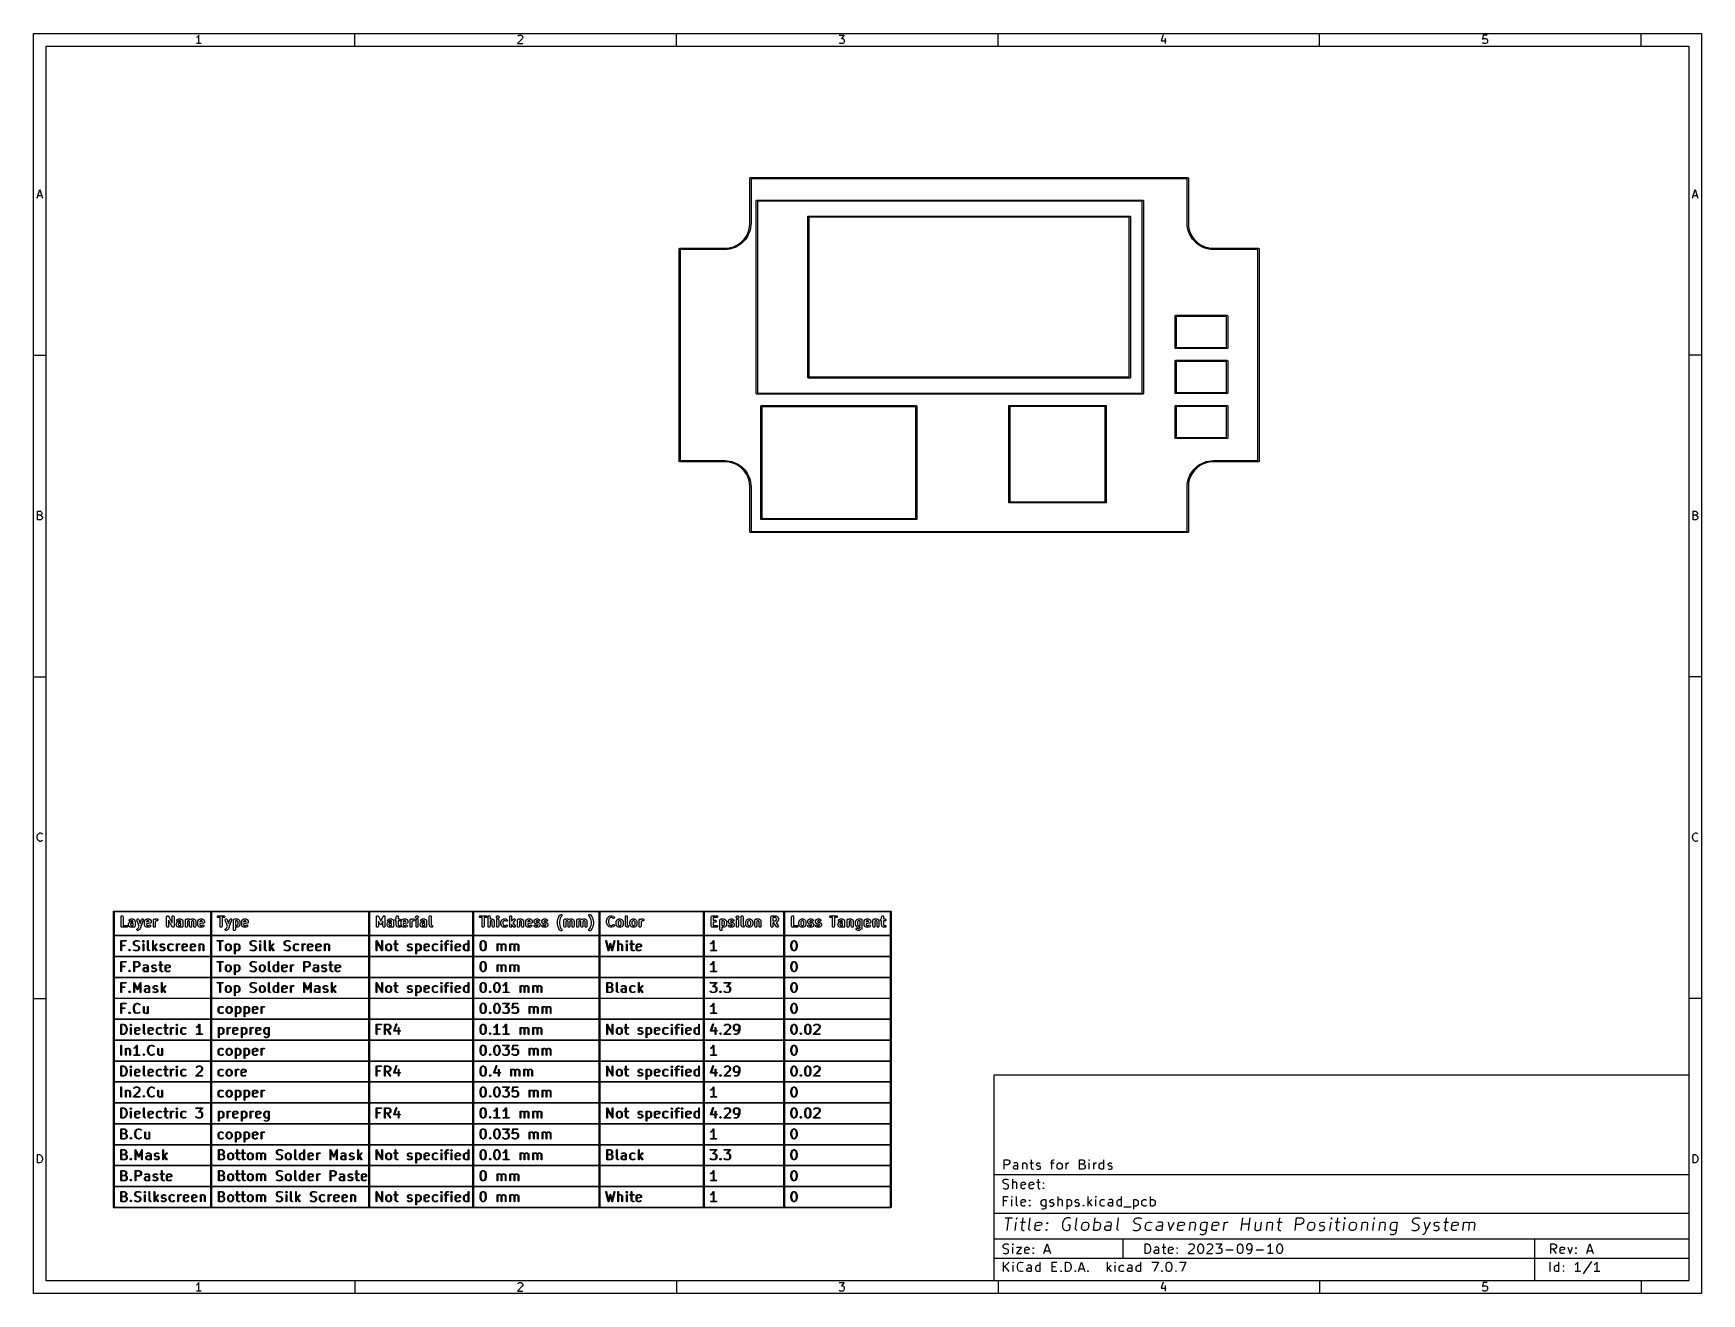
# Model space of a CAD drawing. Extents: x 0.4 to 10.6, y -8.1 to -0.4.
import ezdxf

# ---------------------------------------------------------------- set-up
doc = ezdxf.new("R2010")
doc.units = 0
doc.header["$MEASUREMENT"] = 0
doc.layers.add('BLACK', color=7, linetype='CONTINUOUS')

msp = doc.modelspace()

# ---------------------------------------------------------------- linework, layer by layer
at = {"layer": 'BLACK', "linetype": 'CONTINUOUS'}
for p, q in [((0.3937, -0.3937), (10.6063, -0.3937)), ((0.3937, -8.1063), (0.3937, -0.3937)), ((1.40621, -0.40526), (1.40134, -0.41257)), ((1.40621, -0.45644), (1.40621, -0.40526)), ((2.3622, -0.47244), (2.3622, -0.3937)), ((3.36009, -0.41013), (3.36253, -0.4077)), ((3.36253, -0.4077), (3.3674, -0.40526)), ((3.3674, -0.40526), (3.37959, -0.40526)), ((3.37959, -0.40526), (3.38446, -0.4077)), ((3.38446, -0.4077), (3.3869, -0.41013)), ((4.33071, -0.47244), (4.33071, -0.3937)), ((5.32616, -0.40526), (5.35784, -0.40526)), ((5.35784, -0.40526), (5.34078, -0.42476)), ((6.29921, -0.47244), (6.29921, -0.3937)), ((7.30928, -0.40282), (7.2971, -0.43938)), ((8.26772, -0.47244), (8.26772, -0.3937)), ((9.26804, -0.40526), (9.2656, -0.42963)), ((9.29241, -0.40526), (9.26804, -0.40526)), ((10.2362, -0.47244), (10.2362, -0.3937)), ((10.6063, -0.3937), (10.6063, -8.1063)), ((0.47244, -0.47244), (10.5276, -0.47244)), ((0.47244, -8.02756), (0.47244, -0.47244)), ((1.39646, -0.41745), (1.39159, -0.41988)), ((1.42083, -0.45644), (1.39159, -0.45644)), ((1.40134, -0.41257), (1.39646, -0.41745)), ((3.3869, -0.42719), (3.35765, -0.45644)), ((3.35765, -0.45644), (3.38934, -0.45644)), ((3.3869, -0.41013), (3.38934, -0.41501)), ((3.38934, -0.41988), (3.3869, -0.42719)), ((3.38934, -0.41501), (3.38934, -0.41988)), ((5.32859, -0.454), (5.32616, -0.45157)), ((5.33347, -0.45644), (5.32859, -0.454)), ((5.34809, -0.45644), (5.33347, -0.45644)), ((5.34078, -0.42476), (5.34809, -0.42476)), ((5.34809, -0.42476), (5.35297, -0.42719)), ((5.35297, -0.454), (5.34809, -0.45644)), ((5.35297, -0.42719), (5.3554, -0.42963)), ((5.3554, -0.45157), (5.35297, -0.454)), ((5.3554, -0.42963), (5.35784, -0.43451)), ((5.35784, -0.44669), (5.3554, -0.45157)), ((5.35784, -0.43451), (5.35784, -0.44669)), ((7.2971, -0.43938), (7.32878, -0.43938)), ((7.32147, -0.42232), (7.32147, -0.45644)), ((9.2656, -0.42963), (9.26804, -0.42719)), ((9.26804, -0.454), (9.2656, -0.45157)), ((9.26804, -0.42719), (9.27291, -0.42476)), ((9.27291, -0.45644), (9.26804, -0.454)), ((9.27291, -0.42476), (9.2851, -0.42476)), ((9.2851, -0.45644), (9.27291, -0.45644)), ((9.2851, -0.42476), (9.28997, -0.42719)), ((9.28997, -0.454), (9.2851, -0.45644)), ((9.28997, -0.42719), (9.29241, -0.42963)), ((9.29241, -0.45157), (9.28997, -0.454)), ((9.29241, -0.42963), (9.29485, -0.43451)), ((9.29485, -0.44669), (9.29241, -0.45157)), ((9.29485, -0.43451), (9.29485, -0.44669)), ((10.5276, -0.47244), (10.5276, -8.02756)), ((4.77992, -1.27953), (4.78, -1.27907)), ((4.77992, -1.55512), (4.77992, -1.27953)), ((4.77998, -1.27891), (4.78005, -1.27878)), ((4.78, -1.27907), (4.77998, -1.27891)), ((4.78005, -1.27878), (4.78013, -1.27832)), ((4.78013, -1.27832), (4.78073, -1.27761)), ((4.78073, -1.27761), (4.78119, -1.27681)), ((4.78119, -1.27681), (4.78149, -1.2767)), ((4.78149, -1.2767), (4.78169, -1.27646)), ((4.78169, -1.27646), (4.7826, -1.2763)), ((4.7826, -1.2763), (4.78346, -1.27598)), ((4.78346, -1.27598), (7.46063, -1.27598)), ((4.78701, -1.28307), (4.78701, -1.55512)), ((7.45709, -1.28307), (4.78701, -1.28307)), ((7.45709, -1.55512), (7.45709, -1.28307)), ((7.46063, -1.27598), (7.46109, -1.27607)), ((7.46109, -1.27607), (7.46125, -1.27604)), ((7.46125, -1.27604), (7.46138, -1.27612)), ((7.46138, -1.27612), (7.46184, -1.2762)), ((7.46184, -1.2762), (7.46255, -1.27679)), ((7.46255, -1.27679), (7.46334, -1.27725)), ((7.46334, -1.27725), (7.46345, -1.27755)), ((7.46345, -1.27755), (7.4637, -1.27776)), ((7.4637, -1.27776), (7.46386, -1.27866)), ((7.46386, -1.27866), (7.46417, -1.27953)), ((7.46417, -1.27953), (7.46417, -1.55512)), ((0.41601, -1.40132), (0.43307, -1.35014)), ((0.42089, -1.3867), (0.44526, -1.3867)), ((0.43307, -1.35014), (0.45013, -1.40132)), ((4.81929, -1.41732), (4.81937, -1.41686)), ((4.81929, -2.59843), (4.81929, -1.41732)), ((4.81935, -1.41671), (4.81942, -1.41657)), ((4.81937, -1.41686), (4.81935, -1.41671)), ((4.81942, -1.41657), (4.81951, -1.41611)), ((4.81951, -1.41611), (4.8201, -1.41541)), ((4.8201, -1.41541), (4.82056, -1.41461)), ((4.82056, -1.41461), (4.82086, -1.4145)), ((4.82086, -1.4145), (4.82106, -1.41425)), ((4.82106, -1.41425), (4.82197, -1.41409)), ((4.82197, -1.41409), (4.82283, -1.41378)), ((4.82283, -1.41378), (7.18504, -1.41378)), ((4.82638, -1.42087), (4.82638, -2.59488)), ((7.1815, -1.42087), (4.82638, -1.42087)), ((7.1815, -2.59488), (7.1815, -1.42087)), ((7.18504, -1.41378), (7.1855, -1.41386)), ((7.1855, -1.41386), (7.18565, -1.41383)), ((7.18565, -1.41383), (7.18579, -1.41391)), ((7.18579, -1.41391), (7.18625, -1.41399)), ((7.18625, -1.41399), (7.18696, -1.41458)), ((7.18696, -1.41458), (7.18775, -1.41505)), ((7.18775, -1.41505), (7.18786, -1.41535)), ((7.18786, -1.41535), (7.18811, -1.41555)), ((7.18811, -1.41555), (7.18827, -1.41646)), ((7.18827, -1.41646), (7.18858, -1.41732)), ((7.18858, -1.41732), (7.18858, -2.59843)), ((10.5499, -1.40132), (10.5669, -1.35014)), ((10.5547, -1.3867), (10.5791, -1.3867)), ((10.5669, -1.35014), (10.584, -1.40132)), ((5.13425, -1.51575), (5.13433, -1.51529)), ((5.13425, -2.5), (5.13425, -1.51575)), ((5.13431, -1.51513), (5.13438, -1.515)), ((5.13433, -1.51529), (5.13431, -1.51513)), ((5.13438, -1.515), (5.13447, -1.51454)), ((5.13447, -1.51454), (5.13506, -1.51383)), ((5.13506, -1.51383), (5.13552, -1.51303)), ((5.13552, -1.51303), (5.13582, -1.51292)), ((5.13582, -1.51292), (5.13602, -1.51268)), ((5.13602, -1.51268), (5.13693, -1.51252)), ((5.13693, -1.51252), (5.1378, -1.5122)), ((5.1378, -1.5122), (7.1063, -1.5122)), ((5.14134, -1.51929), (5.14134, -2.49646)), ((7.10276, -1.51929), (5.14134, -1.51929)), ((7.10276, -2.49646), (7.10276, -1.51929)), ((7.1063, -1.5122), (7.10676, -1.51229)), ((7.10676, -1.51229), (7.10691, -1.51226)), ((7.10691, -1.51226), (7.10705, -1.51234)), ((7.10705, -1.51234), (7.10751, -1.51242)), ((7.10751, -1.51242), (7.10822, -1.51301)), ((7.10822, -1.51301), (7.10901, -1.51347)), ((7.10901, -1.51347), (7.10912, -1.51377)), ((7.10912, -1.51377), (7.10937, -1.51398)), ((7.10937, -1.51398), (7.10953, -1.51488)), ((7.10953, -1.51488), (7.10984, -1.51575)), ((7.10984, -1.51575), (7.10984, -2.5)), ((4.75312, -1.64221), (4.76061, -1.6301)), ((4.76061, -1.6301), (4.76696, -1.61736)), ((4.77013, -1.62689), (4.76289, -1.63989)), ((4.76696, -1.61736), (4.7721, -1.60409)), ((4.77613, -1.61329), (4.77013, -1.62689)), ((4.7721, -1.60409), (4.77599, -1.5904)), ((4.77599, -1.5904), (4.77861, -1.57641)), ((4.78086, -1.59918), (4.77613, -1.61329)), ((4.77861, -1.57641), (4.77992, -1.56224)), ((4.77992, -1.56224), (4.77992, -1.55512)), ((4.78427, -1.58471), (4.78086, -1.59918)), ((4.78632, -1.56998), (4.78427, -1.58471)), ((4.78701, -1.55512), (4.78632, -1.56998)), ((7.45777, -1.56998), (7.45709, -1.55512)), ((7.45983, -1.58471), (7.45777, -1.56998)), ((7.46323, -1.59918), (7.45983, -1.58471)), ((7.46796, -1.61329), (7.46323, -1.59918)), ((7.46417, -1.55512), (7.46417, -1.56224)), ((7.46417, -1.56224), (7.46549, -1.57641)), ((7.46549, -1.57641), (7.4681, -1.5904)), ((7.47397, -1.62689), (7.46796, -1.61329)), ((7.4681, -1.5904), (7.472, -1.60409)), ((7.472, -1.60409), (7.47714, -1.61736)), ((7.48121, -1.63989), (7.47397, -1.62689)), ((7.47714, -1.61736), (7.48348, -1.6301)), ((7.48348, -1.6301), (7.49098, -1.64221)), ((4.34685, -1.7126), (4.34693, -1.71214)), ((4.34685, -3.01181), (4.34685, -1.7126)), ((4.3469, -1.71198), (4.34698, -1.71185)), ((4.34693, -1.71214), (4.3469, -1.71198)), ((4.34698, -1.71185), (4.34706, -1.71139)), ((4.34706, -1.71139), (4.34766, -1.71068)), ((4.34766, -1.71068), (4.34812, -1.70988)), ((4.34812, -1.70988), (4.34842, -1.70977)), ((4.34842, -1.70977), (4.34862, -1.70953)), ((4.34862, -1.70953), (4.34953, -1.70937)), ((4.34953, -1.70937), (4.35039, -1.70906)), ((4.35039, -1.70906), (4.62598, -1.70906)), ((4.62598, -1.71614), (4.35394, -1.71614)), ((4.35394, -1.71614), (4.35394, -3.00827)), ((4.62598, -1.70906), (4.6331, -1.70906)), ((4.64084, -1.71545), (4.62598, -1.71614)), ((4.6331, -1.70906), (4.64727, -1.70774)), ((4.65557, -1.7134), (4.64084, -1.71545)), ((4.64727, -1.70774), (4.66127, -1.70513)), ((4.67005, -1.70999), (4.65557, -1.7134)), ((4.66127, -1.70513), (4.67496, -1.70123)), ((4.68415, -1.70527), (4.67005, -1.70999)), ((4.67496, -1.70123), (4.68823, -1.69609)), ((4.69776, -1.69926), (4.68415, -1.70527)), ((4.68823, -1.69609), (4.70097, -1.68974)), ((4.71075, -1.69202), (4.69776, -1.69926)), ((4.70097, -1.68974), (4.71307, -1.68225)), ((4.72302, -1.68362), (4.71075, -1.69202)), ((4.71307, -1.68225), (4.72443, -1.67367)), ((4.73447, -1.67412), (4.72302, -1.68362)), ((4.72443, -1.67367), (4.73495, -1.66408)), ((4.74498, -1.6636), (4.73447, -1.67412)), ((4.73495, -1.66408), (4.74454, -1.65357)), ((4.74454, -1.65357), (4.75312, -1.64221)), ((4.75448, -1.65216), (4.74498, -1.6636)), ((4.76289, -1.63989), (4.75448, -1.65216)), ((7.48961, -1.65216), (7.48121, -1.63989)), ((7.49911, -1.6636), (7.48961, -1.65216)), ((7.49098, -1.64221), (7.49955, -1.65357)), ((7.50963, -1.67412), (7.49911, -1.6636)), ((7.49955, -1.65357), (7.50914, -1.66408)), ((7.50914, -1.66408), (7.51966, -1.67367)), ((7.52107, -1.68362), (7.50963, -1.67412)), ((7.51966, -1.67367), (7.53102, -1.68225)), ((7.53334, -1.69202), (7.52107, -1.68362)), ((7.53102, -1.68225), (7.54312, -1.68974)), ((7.54634, -1.69926), (7.53334, -1.69202)), ((7.54312, -1.68974), (7.55587, -1.69609)), ((7.55994, -1.70527), (7.54634, -1.69926)), ((7.55587, -1.69609), (7.56914, -1.70123)), ((7.57404, -1.70999), (7.55994, -1.70527)), ((7.56914, -1.70123), (7.58283, -1.70513)), ((7.58852, -1.7134), (7.57404, -1.70999)), ((7.58283, -1.70513), (7.59682, -1.70774)), ((7.60325, -1.71545), (7.58852, -1.7134)), ((7.59682, -1.70774), (7.61099, -1.70906)), ((7.61811, -1.71614), (7.60325, -1.71545)), ((7.61099, -1.70906), (7.61811, -1.70906)), ((7.61811, -1.70906), (7.8937, -1.70906)), ((7.89016, -1.71614), (7.61811, -1.71614)), ((7.89016, -3.00827), (7.89016, -1.71614)), ((7.8937, -1.70906), (7.89416, -1.70914)), ((7.89416, -1.70914), (7.89432, -1.70911)), ((7.89432, -1.70911), (7.89445, -1.70919)), ((7.89445, -1.70919), (7.89491, -1.70927)), ((7.89491, -1.70927), (7.89562, -1.70986)), ((7.89562, -1.70986), (7.89642, -1.71032)), ((7.89642, -1.71032), (7.89652, -1.71062)), ((7.89652, -1.71062), (7.89677, -1.71083)), ((7.89677, -1.71083), (7.89693, -1.71173)), ((7.89693, -1.71173), (7.89724, -1.7126)), ((7.89724, -1.7126), (7.89724, -3.01181)), ((7.38293, -2.12247), (7.38301, -2.12201)), ((7.38293, -2.31932), (7.38293, -2.12247)), ((7.38298, -2.12185), (7.38306, -2.12171)), ((7.38301, -2.12201), (7.38298, -2.12185)), ((7.38306, -2.12171), (7.38314, -2.12125)), ((7.38314, -2.12125), (7.38374, -2.12055)), ((7.38374, -2.12055), (7.3842, -2.11975)), ((7.3842, -2.11975), (7.3845, -2.11964)), ((7.3845, -2.11964), (7.3847, -2.1194)), ((7.3847, -2.1194), (7.38561, -2.11924)), ((7.38561, -2.11924), (7.38647, -2.11892)), ((7.38647, -2.11892), (7.70143, -2.11892)), ((7.39002, -2.12601), (7.39002, -2.31577)), ((7.69789, -2.12601), (7.39002, -2.12601)), ((7.69789, -2.31577), (7.69789, -2.12601)), ((7.70143, -2.11892), (7.70189, -2.119)), ((7.70189, -2.119), (7.70205, -2.11898)), ((7.70205, -2.11898), (7.70219, -2.11905)), ((7.70219, -2.11905), (7.70265, -2.11914)), ((7.70265, -2.11914), (7.70335, -2.11973)), ((7.70335, -2.11973), (7.70415, -2.12019)), ((7.70415, -2.12019), (7.70426, -2.12049)), ((7.70426, -2.12049), (7.7045, -2.12069)), ((7.7045, -2.12069), (7.70466, -2.1216)), ((7.70466, -2.1216), (7.70498, -2.12247)), ((7.70498, -2.12247), (7.70498, -2.31932)), ((7.38325, -2.32018), (7.38293, -2.31932)), ((7.38341, -2.32109), (7.38325, -2.32018)), ((7.38365, -2.32129), (7.38341, -2.32109)), ((7.38376, -2.32159), (7.38365, -2.32129)), ((7.38456, -2.32205), (7.38376, -2.32159)), ((7.38526, -2.32265), (7.38456, -2.32205)), ((7.38572, -2.32273), (7.38526, -2.32265)), ((7.38586, -2.32281), (7.38572, -2.32273)), ((7.38601, -2.32278), (7.38586, -2.32281)), ((7.38647, -2.32286), (7.38601, -2.32278)), ((7.70143, -2.32286), (7.38647, -2.32286)), ((7.39002, -2.31577), (7.69789, -2.31577)), ((7.7023, -2.32254), (7.70143, -2.32286)), ((7.70321, -2.32238), (7.7023, -2.32254)), ((7.70341, -2.32214), (7.70321, -2.32238)), ((7.70371, -2.32203), (7.70341, -2.32214)), ((7.70417, -2.32123), (7.70371, -2.32203)), ((7.70476, -2.32053), (7.70417, -2.32123)), ((7.70485, -2.32007), (7.70476, -2.32053)), ((7.70492, -2.31993), (7.70485, -2.32007)), ((7.70498, -2.31932), (7.7049, -2.31978)), ((7.7049, -2.31978), (7.70492, -2.31993)), ((0.3937, -2.3622), (0.47244, -2.3622)), ((7.38293, -2.39806), (7.38301, -2.3976)), ((7.38293, -2.59491), (7.38293, -2.39806)), ((7.38298, -2.39744), (7.38306, -2.3973)), ((7.38301, -2.3976), (7.38298, -2.39744)), ((7.38306, -2.3973), (7.38314, -2.39684)), ((7.38314, -2.39684), (7.38374, -2.39614)), ((7.38374, -2.39614), (7.3842, -2.39534)), ((7.3842, -2.39534), (7.3845, -2.39523)), ((7.3845, -2.39523), (7.3847, -2.39499)), ((7.3847, -2.39499), (7.38561, -2.39483)), ((7.38561, -2.39483), (7.38647, -2.39451)), ((7.38647, -2.39451), (7.70143, -2.39451)), ((7.39002, -2.4016), (7.39002, -2.59136)), ((7.69789, -2.4016), (7.39002, -2.4016)), ((7.69789, -2.59136), (7.69789, -2.4016)), ((7.70143, -2.39451), (7.70189, -2.39459)), ((7.70189, -2.39459), (7.70205, -2.39457)), ((7.70205, -2.39457), (7.70219, -2.39465)), ((7.70219, -2.39465), (7.70265, -2.39473)), ((7.70265, -2.39473), (7.70335, -2.39532)), ((7.70335, -2.39532), (7.70415, -2.39578)), ((7.70415, -2.39578), (7.70426, -2.39608)), ((7.70426, -2.39608), (7.7045, -2.39628)), ((7.7045, -2.39628), (7.70466, -2.39719)), ((7.70466, -2.39719), (7.70498, -2.39806)), ((7.70498, -2.39806), (7.70498, -2.59491)), ((10.6063, -2.3622), (10.5276, -2.3622)), ((5.13457, -2.50087), (5.13425, -2.5)), ((5.13473, -2.50177), (5.13457, -2.50087)), ((5.13497, -2.50198), (5.13473, -2.50177)), ((5.13508, -2.50228), (5.13497, -2.50198)), ((5.13588, -2.50274), (5.13508, -2.50228)), ((5.13658, -2.50333), (5.13588, -2.50274)), ((5.13704, -2.50341), (5.13658, -2.50333)), ((5.13718, -2.50349), (5.13704, -2.50341)), ((5.13733, -2.50346), (5.13718, -2.50349)), ((5.1378, -2.50354), (5.13733, -2.50346)), ((7.1063, -2.50354), (5.1378, -2.50354)), ((5.14134, -2.49646), (7.10276, -2.49646)), ((7.10716, -2.50323), (7.1063, -2.50354)), ((7.10807, -2.50307), (7.10716, -2.50323)), ((7.10828, -2.50282), (7.10807, -2.50307)), ((7.10858, -2.50271), (7.10828, -2.50282)), ((7.10904, -2.50192), (7.10858, -2.50271)), ((7.10963, -2.50121), (7.10904, -2.50192)), ((7.10971, -2.50075), (7.10963, -2.50121)), ((7.10979, -2.50062), (7.10971, -2.50075)), ((7.10984, -2.5), (7.10976, -2.50046)), ((7.10976, -2.50046), (7.10979, -2.50062)), ((4.81961, -2.59929), (4.81929, -2.59843)), ((4.81977, -2.6002), (4.81961, -2.59929)), ((4.82001, -2.6004), (4.81977, -2.6002)), ((4.82012, -2.6007), (4.82001, -2.6004)), ((4.82092, -2.60116), (4.82012, -2.6007)), ((4.82162, -2.60175), (4.82092, -2.60116)), ((4.82208, -2.60184), (4.82162, -2.60175)), ((4.82222, -2.60191), (4.82208, -2.60184)), ((4.82237, -2.60189), (4.82222, -2.60191)), ((4.82283, -2.60197), (4.82237, -2.60189)), ((7.18504, -2.60197), (4.82283, -2.60197)), ((4.82638, -2.59488), (7.1815, -2.59488)), ((7.1859, -2.60165), (7.18504, -2.60197)), ((7.18681, -2.60149), (7.1859, -2.60165)), ((7.18702, -2.60125), (7.18681, -2.60149)), ((7.18732, -2.60114), (7.18702, -2.60125)), ((7.18778, -2.60034), (7.18732, -2.60114)), ((7.18837, -2.59964), (7.18778, -2.60034)), ((7.18845, -2.59918), (7.18837, -2.59964)), ((7.18853, -2.59904), (7.18845, -2.59918)), ((7.18858, -2.59843), (7.1885, -2.59889)), ((7.1885, -2.59889), (7.18853, -2.59904)), ((7.38325, -2.59577), (7.38293, -2.59491)), ((7.38341, -2.59668), (7.38325, -2.59577)), ((7.38365, -2.59688), (7.38341, -2.59668)), ((7.38376, -2.59718), (7.38365, -2.59688)), ((7.38456, -2.59764), (7.38376, -2.59718)), ((7.38526, -2.59824), (7.38456, -2.59764)), ((7.38572, -2.59832), (7.38526, -2.59824)), ((7.38586, -2.5984), (7.38572, -2.59832)), ((7.38601, -2.59837), (7.38586, -2.5984)), ((7.38647, -2.59845), (7.38601, -2.59837)), ((7.70143, -2.59845), (7.38647, -2.59845)), ((7.39002, -2.59136), (7.69789, -2.59136)), ((7.7023, -2.59813), (7.70143, -2.59845)), ((7.70321, -2.59797), (7.7023, -2.59813)), ((7.70341, -2.59773), (7.70321, -2.59797)), ((7.70371, -2.59762), (7.70341, -2.59773)), ((7.70417, -2.59682), (7.70371, -2.59762)), ((7.70476, -2.59612), (7.70417, -2.59682)), ((7.70485, -2.59566), (7.70476, -2.59612)), ((7.70492, -2.59552), (7.70485, -2.59566)), ((7.70498, -2.59491), (7.7049, -2.59537)), ((7.7049, -2.59537), (7.70492, -2.59552)), ((4.84653, -2.67493), (4.84661, -2.67447)), ((4.84653, -3.36614), (4.84653, -2.67493)), ((4.84658, -2.67432), (4.84666, -2.67418)), ((4.84661, -2.67447), (4.84658, -2.67432)), ((4.84666, -2.67418), (4.84674, -2.67372)), ((4.84674, -2.67372), (4.84733, -2.67302)), ((4.84733, -2.67302), (4.84779, -2.67222)), ((4.84779, -2.67222), (4.84809, -2.67211)), ((4.84809, -2.67211), (4.8483, -2.67186)), ((4.8483, -2.67186), (4.84921, -2.6717)), ((4.84921, -2.6717), (4.85007, -2.67139)), ((4.85007, -2.67139), (5.79877, -2.67139)), ((4.85362, -2.67848), (4.85362, -3.3626)), ((5.79523, -2.67848), (4.85362, -2.67848)), ((5.79523, -3.3626), (5.79523, -2.67848)), ((5.79877, -2.67139), (5.79923, -2.67147)), ((5.79923, -2.67147), (5.79938, -2.67144)), ((5.79938, -2.67144), (5.79952, -2.67152)), ((5.79952, -2.67152), (5.79998, -2.6716)), ((5.79998, -2.6716), (5.80069, -2.67219)), ((5.80069, -2.67219), (5.80148, -2.67265)), ((5.80148, -2.67265), (5.80159, -2.67296)), ((5.80159, -2.67296), (5.80184, -2.67316)), ((5.80184, -2.67316), (5.802, -2.67407)), ((5.802, -2.67407), (5.80231, -2.67493)), ((5.80231, -2.67493), (5.80231, -3.36614)), ((6.36441, -2.67365), (6.36449, -2.67319)), ((6.36441, -3.2642), (6.36441, -2.67365)), ((6.36446, -2.67303), (6.36454, -2.67289)), ((6.36449, -2.67319), (6.36446, -2.67303)), ((6.36454, -2.67289), (6.36462, -2.67243)), ((6.36462, -2.67243), (6.36521, -2.67173)), ((6.36521, -2.67173), (6.36567, -2.67093)), ((6.36567, -2.67093), (6.36597, -2.67082)), ((6.36597, -2.67082), (6.36618, -2.67058)), ((6.36618, -2.67058), (6.36708, -2.67042)), ((6.36708, -2.67042), (6.36795, -2.6701)), ((6.36795, -2.6701), (6.9585, -2.6701)), ((6.95496, -2.67719), (6.37149, -2.67719)), ((6.37149, -2.67719), (6.37149, -3.26065)), ((6.95496, -3.26065), (6.95496, -2.67719)), ((6.9585, -2.6701), (6.95896, -2.67018)), ((6.95896, -2.67018), (6.95912, -2.67016)), ((6.95912, -2.67016), (6.95925, -2.67024)), ((6.95925, -2.67024), (6.95971, -2.67032)), ((6.95971, -2.67032), (6.96042, -2.67091)), ((6.96042, -2.67091), (6.96122, -2.67137)), ((6.96122, -2.67137), (6.96132, -2.67167)), ((6.96132, -2.67167), (6.96157, -2.67187)), ((6.96157, -2.67187), (6.96173, -2.67278)), ((6.96173, -2.67278), (6.96204, -2.67365)), ((6.96204, -2.67365), (6.96204, -3.2642)), ((7.38293, -2.67365), (7.38301, -2.67319)), ((7.38293, -2.8705), (7.38293, -2.67365)), ((7.38298, -2.67303), (7.38306, -2.67289)), ((7.38301, -2.67319), (7.38298, -2.67303)), ((7.38306, -2.67289), (7.38314, -2.67243)), ((7.38314, -2.67243), (7.38374, -2.67173)), ((7.38374, -2.67173), (7.3842, -2.67093)), ((7.3842, -2.67093), (7.3845, -2.67082)), ((7.3845, -2.67082), (7.3847, -2.67058)), ((7.3847, -2.67058), (7.38561, -2.67042)), ((7.38561, -2.67042), (7.38647, -2.6701)), ((7.38647, -2.6701), (7.70143, -2.6701)), ((7.69789, -2.67719), (7.39002, -2.67719)), ((7.39002, -2.67719), (7.39002, -2.86695)), ((7.69789, -2.86695), (7.69789, -2.67719)), ((7.70143, -2.6701), (7.70189, -2.67018)), ((7.70189, -2.67018), (7.70205, -2.67016)), ((7.70205, -2.67016), (7.70219, -2.67024)), ((7.70219, -2.67024), (7.70265, -2.67032)), ((7.70265, -2.67032), (7.70335, -2.67091)), ((7.70335, -2.67091), (7.70415, -2.67137)), ((7.70415, -2.67137), (7.70426, -2.67167)), ((7.70426, -2.67167), (7.7045, -2.67187)), ((7.7045, -2.67187), (7.70466, -2.67278)), ((7.70466, -2.67278), (7.70498, -2.67365)), ((7.70498, -2.67365), (7.70498, -2.8705)), ((7.38325, -2.87136), (7.38293, -2.8705)), ((7.38341, -2.87227), (7.38325, -2.87136)), ((7.38365, -2.87247), (7.38341, -2.87227)), ((7.38376, -2.87277), (7.38365, -2.87247)), ((7.38456, -2.87323), (7.38376, -2.87277)), ((7.38526, -2.87383), (7.38456, -2.87323)), ((7.38572, -2.87391), (7.38526, -2.87383)), ((7.38586, -2.87399), (7.38572, -2.87391)), ((7.38601, -2.87396), (7.38586, -2.87399)), ((7.38647, -2.87404), (7.38601, -2.87396)), ((7.70143, -2.87404), (7.38647, -2.87404)), ((7.39002, -2.86695), (7.69789, -2.86695)), ((7.7023, -2.87373), (7.70143, -2.87404)), ((7.70321, -2.87357), (7.7023, -2.87373)), ((7.70341, -2.87332), (7.70321, -2.87357)), ((7.70371, -2.87321), (7.70341, -2.87332)), ((7.70417, -2.87241), (7.70371, -2.87321)), ((7.70476, -2.87171), (7.70417, -2.87241)), ((7.70485, -2.87125), (7.70476, -2.87171)), ((7.70492, -2.87111), (7.70485, -2.87125)), ((7.70498, -2.8705), (7.7049, -2.87096)), ((7.7049, -2.87096), (7.70492, -2.87111)), ((4.34717, -3.01268), (4.34685, -3.01181)), ((4.34733, -3.01358), (4.34717, -3.01268)), ((4.34757, -3.01379), (4.34733, -3.01358)), ((4.34768, -3.01409), (4.34757, -3.01379)), ((4.34848, -3.01455), (4.34768, -3.01409)), ((4.34918, -3.01514), (4.34848, -3.01455)), ((4.34964, -3.01522), (4.34918, -3.01514)), ((4.34978, -3.0153), (4.34964, -3.01522)), ((4.34993, -3.01527), (4.34978, -3.0153)), ((4.35039, -3.01535), (4.34993, -3.01527)), ((4.62598, -3.01535), (4.35039, -3.01535)), ((4.35394, -3.00827), (4.62598, -3.00827)), ((4.62598, -3.00827), (4.64084, -3.00895)), ((4.6331, -3.01535), (4.62598, -3.01535)), ((4.64727, -3.01667), (4.6331, -3.01535)), ((4.64084, -3.00895), (4.65557, -3.01101)), ((4.66127, -3.01928), (4.64727, -3.01667)), ((4.65557, -3.01101), (4.67005, -3.01441)), ((4.67496, -3.02318), (4.66127, -3.01928)), ((4.67005, -3.01441), (4.68415, -3.01914)), ((4.68823, -3.02832), (4.67496, -3.02318)), ((4.68415, -3.01914), (4.69776, -3.02515)), ((4.70097, -3.03466), (4.68823, -3.02832)), ((4.69776, -3.02515), (4.71075, -3.03239)), ((4.71307, -3.04216), (4.70097, -3.03466)), ((4.71075, -3.03239), (4.72302, -3.04079)), ((4.72443, -3.05074), (4.71307, -3.04216)), ((4.72302, -3.04079), (4.73447, -3.05029)), ((4.73495, -3.06033), (4.72443, -3.05074)), ((4.73447, -3.05029), (4.74498, -3.06081)), ((4.74454, -3.07084), (4.73495, -3.06033)), ((4.74498, -3.06081), (4.75448, -3.07225)), ((7.48961, -3.07225), (7.49911, -3.06081)), ((7.49911, -3.06081), (7.50963, -3.05029)), ((7.50914, -3.06033), (7.49955, -3.07084)), ((7.51966, -3.05074), (7.50914, -3.06033)), ((7.50963, -3.05029), (7.52107, -3.04079)), ((7.53102, -3.04216), (7.51966, -3.05074)), ((7.52107, -3.04079), (7.53334, -3.03239)), ((7.54312, -3.03466), (7.53102, -3.04216)), ((7.53334, -3.03239), (7.54634, -3.02515)), ((7.55587, -3.02832), (7.54312, -3.03466)), ((7.54634, -3.02515), (7.55994, -3.01914)), ((7.56914, -3.02318), (7.55587, -3.02832)), ((7.55994, -3.01914), (7.57404, -3.01441)), ((7.58283, -3.01928), (7.56914, -3.02318)), ((7.57404, -3.01441), (7.58852, -3.01101)), ((7.59682, -3.01667), (7.58283, -3.01928)), ((7.58852, -3.01101), (7.60325, -3.00895)), ((7.61099, -3.01535), (7.59682, -3.01667)), ((7.60325, -3.00895), (7.61811, -3.00827)), ((7.61811, -3.01535), (7.61099, -3.01535)), ((7.61811, -3.00827), (7.89016, -3.00827)), ((7.8937, -3.01535), (7.61811, -3.01535)), ((7.89457, -3.01504), (7.8937, -3.01535)), ((7.89547, -3.01488), (7.89457, -3.01504)), ((7.89568, -3.01463), (7.89547, -3.01488)), ((7.89598, -3.01453), (7.89568, -3.01463)), ((7.89644, -3.01373), (7.89598, -3.01453)), ((7.89703, -3.01302), (7.89644, -3.01373)), ((7.89711, -3.01256), (7.89703, -3.01302)), ((7.89719, -3.01243), (7.89711, -3.01256)), ((7.89724, -3.01181), (7.89716, -3.01227)), ((7.89716, -3.01227), (7.89719, -3.01243)), ((4.75312, -3.0822), (4.74454, -3.07084)), ((4.76061, -3.0943), (4.75312, -3.0822)), ((4.75448, -3.07225), (4.76289, -3.08452)), ((4.76696, -3.10705), (4.76061, -3.0943)), ((4.76289, -3.08452), (4.77013, -3.09752)), ((4.7721, -3.12032), (4.76696, -3.10705)), ((4.77013, -3.09752), (4.77613, -3.11112)), ((4.77599, -3.13401), (4.7721, -3.12032)), ((4.77861, -3.148), (4.77599, -3.13401)), ((4.77613, -3.11112), (4.78086, -3.12523)), ((4.77992, -3.16217), (4.77861, -3.148)), ((4.77992, -3.16929), (4.77992, -3.16217)), ((4.78086, -3.12523), (4.78427, -3.1397)), ((4.78427, -3.1397), (4.78632, -3.15443)), ((4.78632, -3.15443), (4.78701, -3.16929)), ((7.45709, -3.16929), (7.45777, -3.15443)), ((7.45777, -3.15443), (7.45983, -3.1397)), ((7.45983, -3.1397), (7.46323, -3.12523)), ((7.46323, -3.12523), (7.46796, -3.11112)), ((7.46549, -3.148), (7.46417, -3.16217)), ((7.46417, -3.16217), (7.46417, -3.16929)), ((7.4681, -3.13401), (7.46549, -3.148)), ((7.46796, -3.11112), (7.47397, -3.09752)), ((7.472, -3.12032), (7.4681, -3.13401)), ((7.47714, -3.10705), (7.472, -3.12032)), ((7.47397, -3.09752), (7.48121, -3.08452)), ((7.48348, -3.0943), (7.47714, -3.10705)), ((7.48121, -3.08452), (7.48961, -3.07225)), ((7.49098, -3.0822), (7.48348, -3.0943)), ((7.49955, -3.07084), (7.49098, -3.0822)), ((4.77992, -3.44488), (4.77992, -3.16929)), ((4.78701, -3.16929), (4.78701, -3.16929)), ((4.78701, -3.16929), (4.78701, -3.44134)), ((6.36472, -3.26506), (6.36441, -3.2642)), ((6.36488, -3.26597), (6.36472, -3.26506)), ((6.36513, -3.26617), (6.36488, -3.26597)), ((6.36524, -3.26648), (6.36513, -3.26617)), ((6.36603, -3.26694), (6.36524, -3.26648)), ((6.36674, -3.26753), (6.36603, -3.26694)), ((6.3672, -3.26761), (6.36674, -3.26753)), ((6.36733, -3.26769), (6.3672, -3.26761)), ((6.36749, -3.26766), (6.36733, -3.26769)), ((6.36795, -3.26774), (6.36749, -3.26766)), ((6.9585, -3.26774), (6.36795, -3.26774)), ((6.37149, -3.26065), (6.95496, -3.26065)), ((6.95937, -3.26743), (6.9585, -3.26774)), ((6.96027, -3.26727), (6.95937, -3.26743)), ((6.96048, -3.26702), (6.96027, -3.26727)), ((6.96078, -3.26691), (6.96048, -3.26702)), ((6.96124, -3.26611), (6.96078, -3.26691)), ((6.96183, -3.26541), (6.96124, -3.26611)), ((6.96191, -3.26495), (6.96183, -3.26541)), ((6.96199, -3.26481), (6.96191, -3.26495)), ((6.96204, -3.2642), (6.96196, -3.26466)), ((6.96196, -3.26466), (6.96199, -3.26481)), ((7.45709, -3.44134), (7.45709, -3.16929)), ((7.46417, -3.16929), (7.46417, -3.44488)), ((0.41967, -3.36983), (0.41967, -3.31865)), ((0.41967, -3.31865), (0.43673, -3.31865)), ((0.43673, -3.34302), (0.41967, -3.34302)), ((0.43916, -3.36983), (0.41967, -3.36983)), ((0.43673, -3.31865), (0.4416, -3.32108)), ((0.4416, -3.34058), (0.43673, -3.34302)), ((0.43673, -3.34302), (0.44404, -3.34545)), ((0.44404, -3.36739), (0.43916, -3.36983)), ((0.4416, -3.32108), (0.44404, -3.32352)), ((0.44404, -3.33814), (0.4416, -3.34058)), ((0.44404, -3.32352), (0.44648, -3.32839)), ((0.44648, -3.33327), (0.44404, -3.33814)), ((0.44404, -3.34545), (0.44648, -3.34789)), ((0.44648, -3.36495), (0.44404, -3.36739)), ((0.44648, -3.32839), (0.44648, -3.33327)), ((0.44648, -3.34789), (0.44891, -3.35277)), ((0.44891, -3.36008), (0.44648, -3.36495)), ((0.44891, -3.35277), (0.44891, -3.36008)), ((4.84684, -3.36701), (4.84653, -3.36614)), ((4.847, -3.36791), (4.84684, -3.36701)), ((4.84725, -3.36812), (4.847, -3.36791)), ((4.84736, -3.36842), (4.84725, -3.36812)), ((4.84815, -3.36888), (4.84736, -3.36842)), ((4.84886, -3.36947), (4.84815, -3.36888)), ((4.84932, -3.36955), (4.84886, -3.36947)), ((4.84946, -3.36963), (4.84932, -3.36955)), ((4.84961, -3.3696), (4.84946, -3.36963)), ((4.85007, -3.36969), (4.84961, -3.3696)), ((5.79877, -3.36969), (4.85007, -3.36969)), ((4.85362, -3.3626), (5.79523, -3.3626)), ((5.79963, -3.36937), (5.79877, -3.36969)), ((5.80054, -3.36921), (5.79963, -3.36937)), ((5.80075, -3.36897), (5.80054, -3.36921)), ((5.80105, -3.36886), (5.80075, -3.36897)), ((5.80151, -3.36806), (5.80105, -3.36886)), ((5.8021, -3.36735), (5.80151, -3.36806)), ((5.80218, -3.36689), (5.8021, -3.36735)), ((5.80226, -3.36676), (5.80218, -3.36689)), ((5.80231, -3.36614), (5.80223, -3.3666)), ((5.80223, -3.3666), (5.80226, -3.36676)), ((10.5535, -3.36983), (10.5535, -3.31865)), ((10.5535, -3.31865), (10.5706, -3.31865)), ((10.5706, -3.34302), (10.5535, -3.34302)), ((10.573, -3.36983), (10.5535, -3.36983)), ((10.5706, -3.31865), (10.5755, -3.32108)), ((10.5755, -3.34058), (10.5706, -3.34302)), ((10.5706, -3.34302), (10.5779, -3.34545)), ((10.5779, -3.36739), (10.573, -3.36983)), ((10.5755, -3.32108), (10.5779, -3.32352)), ((10.5779, -3.33814), (10.5755, -3.34058)), ((10.5779, -3.32352), (10.5803, -3.32839)), ((10.5803, -3.33327), (10.5779, -3.33814)), ((10.5779, -3.34545), (10.5803, -3.34789)), ((10.5803, -3.36495), (10.5779, -3.36739)), ((10.5803, -3.32839), (10.5803, -3.33327)), ((10.5803, -3.34789), (10.5828, -3.35277)), ((10.5828, -3.36008), (10.5803, -3.36495)), ((10.5828, -3.35277), (10.5828, -3.36008)), ((4.78024, -3.44575), (4.77992, -3.44488)), ((4.7804, -3.44665), (4.78024, -3.44575)), ((4.78064, -3.44686), (4.7804, -3.44665)), ((4.78075, -3.44716), (4.78064, -3.44686)), ((4.78155, -3.44762), (4.78075, -3.44716)), ((4.78225, -3.44821), (4.78155, -3.44762)), ((4.78271, -3.44829), (4.78225, -3.44821)), ((4.78285, -3.44837), (4.78271, -3.44829)), ((4.783, -3.44834), (4.78285, -3.44837)), ((4.78346, -3.44843), (4.783, -3.44834)), ((7.46063, -3.44843), (4.78346, -3.44843)), ((4.78701, -3.44134), (7.45709, -3.44134)), ((7.46149, -3.44811), (7.46063, -3.44843)), ((7.4624, -3.44795), (7.46149, -3.44811)), ((7.46261, -3.44771), (7.4624, -3.44795)), ((7.46291, -3.4476), (7.46261, -3.44771)), ((7.46337, -3.4468), (7.46291, -3.4476)), ((7.46396, -3.44609), (7.46337, -3.4468)), ((7.46404, -3.44563), (7.46396, -3.44609)), ((7.46412, -3.4455), (7.46404, -3.44563)), ((7.46417, -3.44488), (7.46409, -3.44534)), ((7.46409, -3.44534), (7.46412, -3.4455)), ((0.3937, -4.33071), (0.47244, -4.33071)), ((10.6063, -4.33071), (10.5276, -4.33071)), ((0.41723, -5.30908), (0.41967, -5.29934)), ((0.41723, -5.3164), (0.41723, -5.30908)), ((0.41967, -5.29934), (0.4221, -5.29446)), ((0.4221, -5.29446), (0.42698, -5.28959)), ((0.42698, -5.28959), (0.43429, -5.28715)), ((0.43429, -5.28715), (0.43916, -5.28715)), ((0.43916, -5.28715), (0.44648, -5.28959)), ((0.44648, -5.28959), (0.44891, -5.29202)), ((10.5511, -5.30908), (10.5535, -5.29934)), ((10.5511, -5.3164), (10.5511, -5.30908)), ((10.5535, -5.29934), (10.556, -5.29446)), ((10.556, -5.29446), (10.5608, -5.28959)), ((10.5608, -5.28959), (10.5681, -5.28715)), ((10.5681, -5.28715), (10.573, -5.28715)), ((10.573, -5.28715), (10.5803, -5.28959)), ((10.5803, -5.28959), (10.5828, -5.29202)), ((0.41967, -5.32614), (0.41723, -5.3164)), ((0.4221, -5.33102), (0.41967, -5.32614)), ((0.42698, -5.33589), (0.4221, -5.33102)), ((0.43429, -5.33833), (0.42698, -5.33589)), ((0.43916, -5.33833), (0.43429, -5.33833)), ((0.44648, -5.33589), (0.43916, -5.33833)), ((0.44891, -5.33346), (0.44648, -5.33589)), ((10.5535, -5.32614), (10.5511, -5.3164)), ((10.556, -5.33102), (10.5535, -5.32614)), ((10.5608, -5.33589), (10.556, -5.33102)), ((10.5681, -5.33833), (10.5608, -5.33589)), ((10.573, -5.33833), (10.5681, -5.33833)), ((10.5803, -5.33589), (10.573, -5.33833)), ((10.5828, -5.33346), (10.5803, -5.33589)), ((0.88386, -5.76772), (0.88443, -5.76632)), ((0.88386, -7.57874), (0.88386, -5.76772)), ((0.88443, -5.76632), (0.88583, -5.76575)), ((0.88583, -5.76575), (5.64201, -5.76575)), ((0.8878, -5.76969), (0.8878, -5.91339)), ((1.48088, -5.76969), (0.8878, -5.76969)), ((0.93128, -5.79944), (0.93207, -5.79649)), ((0.93128, -5.8585), (0.93128, -5.79944)), ((0.93207, -5.79649), (0.93423, -5.79433)), ((0.93423, -5.79433), (0.93719, -5.79354)), ((0.93719, -5.79354), (0.94014, -5.79433)), ((0.94014, -5.79433), (0.9423, -5.79649)), ((0.9423, -5.79649), (0.94309, -5.79944)), ((0.94309, -5.79944), (0.94309, -5.85259)), ((0.9791, -5.82159), (0.98006, -5.81869)), ((0.98006, -5.81869), (0.98235, -5.81666)), ((0.98235, -5.81666), (0.98798, -5.81385)), ((0.98798, -5.81385), (0.9893, -5.81357)), ((0.9893, -5.81357), (0.99062, -5.81322)), ((0.99062, -5.81322), (1.00186, -5.81322)), ((1.00186, -5.81322), (1.00318, -5.81357)), ((1.00318, -5.81357), (1.00451, -5.81385)), ((1.00451, -5.81385), (1.01013, -5.81666)), ((1.01013, -5.81666), (1.0104, -5.8169)), ((1.0104, -5.8169), (1.01074, -5.81701)), ((1.01074, -5.81701), (1.01153, -5.8179)), ((1.01153, -5.8179), (1.01242, -5.81869)), ((1.01242, -5.81869), (1.01253, -5.81903)), ((1.01253, -5.81903), (1.01277, -5.8193)), ((1.01277, -5.8193), (1.01558, -5.82492)), ((1.02699, -5.81807), (1.0283, -5.8153)), ((1.02724, -5.82111), (1.02699, -5.81807)), ((1.04055, -5.85838), (1.02724, -5.82111)), ((1.0283, -5.8153), (1.03081, -5.81357)), ((1.03081, -5.81357), (1.03386, -5.81332)), ((1.03386, -5.81332), (1.03662, -5.81463)), ((1.03662, -5.81463), (1.03836, -5.81714)), ((1.03836, -5.81714), (1.04686, -5.84094)), ((1.04686, -5.84094), (1.05536, -5.81714)), ((1.06648, -5.82111), (1.05242, -5.86048)), ((1.05536, -5.81714), (1.0571, -5.81463)), ((1.0571, -5.81463), (1.05986, -5.81332)), ((1.05986, -5.81332), (1.06291, -5.81357)), ((1.06291, -5.81357), (1.06542, -5.8153)), ((1.06542, -5.8153), (1.06673, -5.81807)), ((1.06673, -5.81807), (1.06648, -5.82111)), ((1.07532, -5.82492), (1.07814, -5.8193)), ((1.07814, -5.8193), (1.07837, -5.81903)), ((1.07837, -5.81903), (1.07849, -5.81869)), ((1.07849, -5.81869), (1.07938, -5.8179)), ((1.07938, -5.8179), (1.08016, -5.81701)), ((1.08016, -5.81701), (1.08051, -5.8169)), ((1.08051, -5.8169), (1.08078, -5.81666)), ((1.08078, -5.81666), (1.0864, -5.81385)), ((1.0864, -5.81385), (1.08773, -5.81357)), ((1.08773, -5.81357), (1.08904, -5.81322)), ((1.08904, -5.81322), (1.10029, -5.81322)), ((1.10029, -5.81322), (1.1016, -5.81357)), ((1.1016, -5.81357), (1.10293, -5.81385)), ((1.10293, -5.81385), (1.10856, -5.81666)), ((1.10856, -5.81666), (1.10883, -5.8169)), ((1.10883, -5.8169), (1.10917, -5.81701)), ((1.10917, -5.81701), (1.10996, -5.8179)), ((1.10996, -5.8179), (1.11084, -5.81869)), ((1.11084, -5.81869), (1.11096, -5.81903)), ((1.11096, -5.81903), (1.1112, -5.8193)), ((1.1112, -5.8193), (1.11401, -5.82492)), ((1.12813, -5.81913), (1.12892, -5.81617)), ((1.12813, -5.8585), (1.12813, -5.81913)), ((1.12892, -5.81617), (1.13108, -5.81401)), ((1.13108, -5.81401), (1.13404, -5.81322)), ((1.13404, -5.81322), (1.13699, -5.81401)), ((1.13699, -5.81401), (1.13876, -5.81579)), ((1.13876, -5.81579), (1.14264, -5.81385)), ((1.14264, -5.81385), (1.14397, -5.81357)), ((1.14397, -5.81357), (1.14528, -5.81322)), ((1.14528, -5.81322), (1.15091, -5.81322)), ((1.15091, -5.81322), (1.15386, -5.81401)), ((1.15386, -5.81401), (1.15602, -5.81617)), ((1.15602, -5.81617), (1.15681, -5.81913)), ((1.15681, -5.81913), (1.15602, -5.82208)), ((1.20968, -5.79942), (1.21008, -5.79795)), ((1.20969, -5.79943), (1.20968, -5.79942)), ((1.20968, -5.79944), (1.20969, -5.79943)), ((1.20968, -5.8585), (1.20968, -5.79944)), ((1.21008, -5.79795), (1.21047, -5.79649)), ((1.21047, -5.79649), (1.21048, -5.79648)), ((1.21048, -5.79648), (1.21049, -5.79647)), ((1.21049, -5.79647), (1.21156, -5.7954)), ((1.21156, -5.7954), (1.21264, -5.79433)), ((1.21264, -5.79433), (1.21265, -5.79432)), ((1.21265, -5.79432), (1.21266, -5.79431)), ((1.21266, -5.79431), (1.21412, -5.79393)), ((1.21412, -5.79393), (1.21559, -5.79354)), ((1.21559, -5.79354), (1.2156, -5.79354)), ((1.2156, -5.79354), (1.21561, -5.79354)), ((1.21561, -5.79354), (1.21708, -5.79394)), ((1.21708, -5.79394), (1.21854, -5.79433)), ((1.21854, -5.79433), (1.21855, -5.79434)), ((1.21855, -5.79434), (1.21856, -5.79434)), ((1.21856, -5.79434), (1.21963, -5.79542)), ((1.21963, -5.79542), (1.2207, -5.79649)), ((1.2207, -5.79649), (1.22071, -5.7965)), ((1.22071, -5.7965), (1.22072, -5.79651)), ((1.22072, -5.79651), (1.24343, -5.83626)), ((1.24343, -5.79944), (1.24422, -5.79649)), ((1.24343, -5.83626), (1.24343, -5.79944)), ((1.24422, -5.79649), (1.24638, -5.79433)), ((1.24638, -5.79433), (1.24933, -5.79354)), ((1.24933, -5.79354), (1.25229, -5.79433)), ((1.25229, -5.79433), (1.25445, -5.79649)), ((1.25445, -5.79649), (1.25524, -5.79944)), ((1.25524, -5.79944), (1.25524, -5.8585)), ((1.27156, -5.82159), (1.27253, -5.81869)), ((1.27253, -5.81869), (1.27481, -5.81666)), ((1.27481, -5.81666), (1.28044, -5.81385)), ((1.28044, -5.81385), (1.28177, -5.81357)), ((1.28177, -5.81357), (1.28308, -5.81322)), ((1.28308, -5.81322), (1.29433, -5.81322)), ((1.29433, -5.81322), (1.29564, -5.81357)), ((1.29564, -5.81357), (1.29697, -5.81385)), ((1.29697, -5.81385), (1.30259, -5.81666)), ((1.30259, -5.81666), (1.30286, -5.8169)), ((1.30286, -5.8169), (1.30321, -5.81701)), ((1.30321, -5.81701), (1.30399, -5.8179)), ((1.30399, -5.8179), (1.30488, -5.81869)), ((1.30488, -5.81869), (1.30499, -5.81903)), ((1.30499, -5.81903), (1.30523, -5.8193)), ((1.30523, -5.8193), (1.30805, -5.82492)), ((1.32498, -5.81913), (1.32577, -5.81617)), ((1.32498, -5.8585), (1.32498, -5.81913)), ((1.32577, -5.81617), (1.32793, -5.81401)), ((1.32793, -5.81401), (1.33089, -5.81322)), ((1.33089, -5.81322), (1.33384, -5.81401)), ((1.33384, -5.81401), (1.33467, -5.81485)), ((1.33467, -5.81485), (1.33668, -5.81385)), ((1.33668, -5.81385), (1.33801, -5.81357)), ((1.33801, -5.81357), (1.33932, -5.81322)), ((1.33932, -5.81322), (1.34776, -5.81322)), ((1.34776, -5.81322), (1.34907, -5.81357)), ((1.34907, -5.81357), (1.3504, -5.81385)), ((1.3504, -5.81385), (1.35602, -5.81666)), ((1.35602, -5.81666), (1.3562, -5.81681)), ((1.3562, -5.81681), (1.35637, -5.81666)), ((1.35637, -5.81666), (1.36199, -5.81385)), ((1.36199, -5.81385), (1.36332, -5.81357)), ((1.36332, -5.81357), (1.36463, -5.81322)), ((1.36463, -5.81322), (1.37307, -5.81322)), ((1.37307, -5.81322), (1.37438, -5.81357)), ((1.37438, -5.81357), (1.37571, -5.81385)), ((1.37571, -5.81385), (1.38133, -5.81666)), ((1.38133, -5.81666), (1.3816, -5.8169)), ((1.3816, -5.8169), (1.38195, -5.81701)), ((1.38195, -5.81701), (1.38273, -5.8179)), ((1.38273, -5.8179), (1.38362, -5.81869)), ((1.38362, -5.81869), (1.38374, -5.81903)), ((1.38374, -5.81903), (1.38397, -5.8193)), ((1.38397, -5.8193), (1.38679, -5.82492)), ((1.40153, -5.82492), (1.40434, -5.8193)), ((1.40434, -5.8193), (1.40458, -5.81903)), ((1.40458, -5.81903), (1.4047, -5.81869)), ((1.4047, -5.81869), (1.40559, -5.8179)), ((1.40559, -5.8179), (1.40637, -5.81701)), ((1.40637, -5.81701), (1.40672, -5.8169)), ((1.40672, -5.8169), (1.40699, -5.81666)), ((1.40699, -5.81666), (1.41261, -5.81385)), ((1.41261, -5.81385), (1.41394, -5.81357)), ((1.41394, -5.81357), (1.41525, -5.81322)), ((1.41525, -5.81322), (1.4265, -5.81322)), ((1.4265, -5.81322), (1.42781, -5.81357)), ((1.42781, -5.81357), (1.42914, -5.81385)), ((1.42914, -5.81385), (1.43476, -5.81666)), ((1.43476, -5.81666), (1.43503, -5.8169)), ((1.43503, -5.8169), (1.43538, -5.81701)), ((1.43538, -5.81701), (1.43616, -5.8179)), ((1.43616, -5.8179), (1.43705, -5.81869)), ((1.43705, -5.81869), (1.43717, -5.81903)), ((1.43717, -5.81903), (1.43741, -5.8193)), ((1.43741, -5.8193), (1.44022, -5.82492)), ((1.48088, -5.91339), (1.48088, -5.76969)), ((1.48481, -5.76969), (1.48481, -5.91339)), ((2.44685, -5.76969), (1.48481, -5.76969)), ((1.51986, -5.79944), (1.52065, -5.79649)), ((1.52065, -5.80239), (1.51986, -5.79944)), ((1.52065, -5.79649), (1.52282, -5.79433)), ((1.52282, -5.80456), (1.52065, -5.80239)), ((1.52282, -5.79433), (1.52577, -5.79354)), ((1.52577, -5.80535), (1.52282, -5.80456)), ((1.52577, -5.79354), (1.55951, -5.79354)), ((1.53674, -5.80535), (1.52577, -5.80535)), ((1.53674, -5.8585), (1.53674, -5.80535)), ((1.55951, -5.80535), (1.54855, -5.80535)), ((1.54855, -5.80535), (1.54855, -5.8585)), ((1.55951, -5.79354), (1.56247, -5.79433)), ((1.56247, -5.80456), (1.55951, -5.80535)), ((1.56247, -5.79433), (1.56463, -5.79649)), ((1.56463, -5.80239), (1.56247, -5.80456)), ((1.56463, -5.79649), (1.56542, -5.79944)), ((1.56542, -5.79944), (1.56463, -5.80239)), ((1.56777, -5.81807), (1.56907, -5.8153)), ((1.56801, -5.82111), (1.56777, -5.81807)), ((1.58132, -5.85838), (1.56801, -5.82111)), ((1.56907, -5.8153), (1.57159, -5.81357)), ((1.57159, -5.81357), (1.57464, -5.81332)), ((1.57464, -5.81332), (1.5774, -5.81463)), ((1.5774, -5.81463), (1.57914, -5.81714)), ((1.57914, -5.81714), (1.58764, -5.84094)), ((1.58764, -5.84094), (1.59613, -5.81714)), ((1.60726, -5.82111), (1.5932, -5.86048)), ((1.59613, -5.81714), (1.59787, -5.81463)), ((1.59787, -5.81463), (1.60064, -5.81332)), ((1.60064, -5.81332), (1.60368, -5.81357)), ((1.60368, -5.81357), (1.6062, -5.8153)), ((1.6062, -5.8153), (1.60751, -5.81807)), ((1.60751, -5.81807), (1.60726, -5.82111)), ((1.61829, -5.81913), (1.61908, -5.81617)), ((1.61829, -5.87818), (1.61829, -5.81913)), ((1.61908, -5.81617), (1.62124, -5.81401)), ((1.62124, -5.81401), (1.62419, -5.81322)), ((1.62419, -5.81322), (1.62695, -5.81396)), ((1.62695, -5.81396), (1.62718, -5.81385)), ((1.62718, -5.81385), (1.62851, -5.81357)), ((1.62851, -5.81357), (1.62982, -5.81322)), ((1.62982, -5.81322), (1.64107, -5.81322)), ((1.64107, -5.81322), (1.64238, -5.81357)), ((1.64238, -5.81357), (1.64371, -5.81385)), ((1.64371, -5.81385), (1.64933, -5.81666)), ((1.64933, -5.81666), (1.65004, -5.81729)), ((1.65004, -5.81729), (1.65087, -5.81776)), ((1.65087, -5.81776), (1.65368, -5.82058)), ((1.65368, -5.82058), (1.65415, -5.8214)), ((1.66953, -5.82492), (1.67234, -5.8193)), ((1.67234, -5.8193), (1.67258, -5.81903)), ((1.67258, -5.81903), (1.6727, -5.81869)), ((1.6727, -5.81869), (1.67358, -5.8179)), ((1.67358, -5.8179), (1.67437, -5.81701)), ((1.67437, -5.81701), (1.67471, -5.8169)), ((1.67471, -5.8169), (1.67498, -5.81666)), ((1.67498, -5.81666), (1.68061, -5.81385)), ((1.68061, -5.81385), (1.68194, -5.81357)), ((1.68194, -5.81357), (1.68325, -5.81322)), ((1.68325, -5.81322), (1.6945, -5.81322)), ((1.6945, -5.81322), (1.69581, -5.81357)), ((1.69581, -5.81357), (1.69714, -5.81385)), ((1.69714, -5.81385), (1.70276, -5.81666)), ((1.70276, -5.81666), (1.70303, -5.8169)), ((1.70303, -5.8169), (1.70338, -5.81701)), ((1.70338, -5.81701), (1.70416, -5.8179)), ((1.70416, -5.8179), (1.70505, -5.81869)), ((1.70505, -5.81869), (1.70516, -5.81903)), ((1.70516, -5.81903), (1.7054, -5.8193)), ((1.7054, -5.8193), (1.70822, -5.82492)), ((2.44685, -5.91339), (2.44685, -5.76969)), ((2.45079, -5.76969), (2.45079, -5.91339)), ((3.08493, -5.76969), (2.45079, -5.76969)), ((2.49427, -5.79944), (2.49434, -5.79919)), ((2.49427, -5.8585), (2.49427, -5.79944)), ((2.49429, -5.79893), (2.49473, -5.79773)), ((2.49434, -5.79919), (2.49429, -5.79893)), ((2.49473, -5.79773), (2.49506, -5.79649)), ((2.49506, -5.79649), (2.49525, -5.7963)), ((2.49525, -5.7963), (2.49534, -5.79606)), ((2.49534, -5.79606), (2.49632, -5.79523)), ((2.49632, -5.79523), (2.49722, -5.79433)), ((2.49722, -5.79433), (2.49748, -5.79426)), ((2.49748, -5.79426), (2.49768, -5.79409)), ((2.49768, -5.79409), (2.49894, -5.79387)), ((2.49894, -5.79387), (2.50018, -5.79354)), ((2.50018, -5.79354), (2.50043, -5.7936)), ((2.50043, -5.7936), (2.50069, -5.79356)), ((2.50069, -5.79356), (2.50189, -5.794)), ((2.50189, -5.794), (2.50313, -5.79433)), ((2.50313, -5.79433), (2.50332, -5.79451)), ((2.50332, -5.79451), (2.50356, -5.7946)), ((2.50356, -5.7946), (2.50439, -5.79558)), ((2.50439, -5.79558), (2.50529, -5.79649)), ((2.50529, -5.79649), (2.50536, -5.79674)), ((2.50536, -5.79674), (2.50553, -5.79694)), ((2.50553, -5.79694), (2.51986, -5.82766)), ((2.51986, -5.82766), (2.5342, -5.79694)), ((2.5342, -5.79694), (2.53437, -5.79674)), ((2.53437, -5.79674), (2.53443, -5.79649)), ((2.53443, -5.79649), (2.53534, -5.79558)), ((2.53534, -5.79558), (2.53616, -5.7946)), ((2.53616, -5.7946), (2.53641, -5.79451)), ((2.53641, -5.79451), (2.53659, -5.79433)), ((2.53659, -5.79433), (2.53783, -5.794)), ((2.53783, -5.794), (2.53903, -5.79356)), ((2.53903, -5.79356), (2.53929, -5.7936)), ((2.53929, -5.7936), (2.53955, -5.79354)), ((2.53955, -5.79354), (2.54078, -5.79387)), ((2.54078, -5.79387), (2.54204, -5.79409)), ((2.54204, -5.79409), (2.54225, -5.79426)), ((2.54225, -5.79426), (2.5425, -5.79433)), ((2.5425, -5.79433), (2.54341, -5.79523)), ((2.54341, -5.79523), (2.54439, -5.79606)), ((2.54439, -5.79606), (2.54448, -5.7963)), ((2.54448, -5.7963), (2.54466, -5.79649)), ((2.54466, -5.79649), (2.54499, -5.79773)), ((2.54499, -5.79773), (2.54543, -5.79893)), ((2.54543, -5.79893), (2.54539, -5.79919)), ((2.54539, -5.79919), (2.54545, -5.79944)), ((2.54545, -5.79944), (2.54545, -5.8585)), ((2.56177, -5.82159), (2.56274, -5.81869)), ((2.56274, -5.81869), (2.56503, -5.81666)), ((2.56503, -5.81666), (2.57065, -5.81385)), ((2.57065, -5.81385), (2.57198, -5.81357)), ((2.57198, -5.81357), (2.57329, -5.81322)), ((2.57329, -5.81322), (2.58454, -5.81322)), ((2.58454, -5.81322), (2.58585, -5.81357)), ((2.58585, -5.81357), (2.58718, -5.81385)), ((2.58718, -5.81385), (2.59281, -5.81666)), ((2.59281, -5.81666), (2.59308, -5.8169)), ((2.59308, -5.8169), (2.59342, -5.81701)), ((2.59342, -5.81701), (2.59421, -5.8179)), ((2.59421, -5.8179), (2.59509, -5.81869)), ((2.59509, -5.81869), (2.59521, -5.81903)), ((2.59521, -5.81903), (2.59545, -5.8193)), ((2.59545, -5.8193), (2.59826, -5.82492)), ((2.60676, -5.81913), (2.60755, -5.81617)), ((2.60755, -5.82208), (2.60676, -5.81913)), ((2.60755, -5.81617), (2.60971, -5.81401)), ((2.60971, -5.81401), (2.61266, -5.81322)), ((2.61266, -5.81322), (2.61519, -5.81322)), ((2.61519, -5.79944), (2.61599, -5.79649)), ((2.61519, -5.81322), (2.61519, -5.79944)), ((2.61599, -5.79649), (2.61815, -5.79433)), ((2.61815, -5.79433), (2.6211, -5.79354)), ((2.6211, -5.79354), (2.62405, -5.79433)), ((2.62405, -5.79433), (2.62621, -5.79649)), ((2.62621, -5.79649), (2.62701, -5.79944)), ((2.62701, -5.79944), (2.62701, -5.81322)), ((2.62701, -5.81322), (2.63516, -5.81322)), ((2.63516, -5.81322), (2.63811, -5.81401)), ((2.63811, -5.81401), (2.64027, -5.81617)), ((2.64027, -5.81617), (2.64107, -5.81913)), ((2.64107, -5.81913), (2.64027, -5.82208)), ((2.64675, -5.82492), (2.64956, -5.8193)), ((2.64956, -5.8193), (2.6498, -5.81903)), ((2.6498, -5.81903), (2.64992, -5.81869)), ((2.64992, -5.81869), (2.6508, -5.8179)), ((2.6508, -5.8179), (2.65159, -5.81701)), ((2.65159, -5.81701), (2.65193, -5.8169)), ((2.65193, -5.8169), (2.6522, -5.81666)), ((2.6522, -5.81666), (2.65783, -5.81385)), ((2.65783, -5.81385), (2.65916, -5.81357)), ((2.65916, -5.81357), (2.66047, -5.81322)), ((2.66047, -5.81322), (2.67172, -5.81322)), ((2.67172, -5.81322), (2.67303, -5.81357)), ((2.67303, -5.81357), (2.67436, -5.81385)), ((2.67436, -5.81385), (2.67998, -5.81666)), ((2.67998, -5.81666), (2.68025, -5.8169)), ((2.68025, -5.8169), (2.6806, -5.81701)), ((2.6806, -5.81701), (2.68138, -5.8179)), ((2.68138, -5.8179), (2.68227, -5.81869)), ((2.68227, -5.81869), (2.68239, -5.81903)), ((2.68239, -5.81903), (2.68262, -5.8193)), ((2.68262, -5.8193), (2.68544, -5.82492)), ((2.69956, -5.81913), (2.70035, -5.81617)), ((2.69956, -5.8585), (2.69956, -5.81913)), ((2.70035, -5.81617), (2.70251, -5.81401)), ((2.70251, -5.81401), (2.70546, -5.81322)), ((2.70546, -5.81322), (2.70842, -5.81401)), ((2.70842, -5.81401), (2.71019, -5.81579)), ((2.71019, -5.81579), (2.71407, -5.81385)), ((2.71407, -5.81385), (2.7154, -5.81357)), ((2.7154, -5.81357), (2.71671, -5.81322)), ((2.71671, -5.81322), (2.72234, -5.81322)), ((2.72234, -5.81322), (2.72529, -5.81401)), ((2.72529, -5.81401), (2.72745, -5.81617)), ((2.72745, -5.81617), (2.72824, -5.81913)), ((2.72824, -5.81913), (2.72745, -5.82208)), ((2.73351, -5.80073), (2.73439, -5.7992)), ((2.73351, -5.80378), (2.73351, -5.80073)), ((2.73351, -5.80073), (2.73351, -5.80073)), ((2.73425, -5.80507), (2.73351, -5.80378)), ((2.73503, -5.80643), (2.73425, -5.80507)), ((2.73439, -5.7992), (2.73503, -5.79808)), ((2.73503, -5.79808), (2.73785, -5.79527)), ((2.73785, -5.80924), (2.73503, -5.80643)), ((2.73612, -5.81913), (2.73691, -5.81617)), ((2.73612, -5.8585), (2.73612, -5.81913)), ((2.73691, -5.81617), (2.73907, -5.81401)), ((2.73785, -5.79527), (2.73852, -5.79488)), ((2.73785, -5.79527), (2.73785, -5.79527)), ((2.73785, -5.79527), (2.73785, -5.79527)), ((2.73852, -5.80963), (2.73785, -5.80924)), ((2.73785, -5.80924), (2.73785, -5.80924)), ((2.73852, -5.79488), (2.73907, -5.79433)), ((2.73907, -5.81018), (2.73852, -5.80963)), ((2.73907, -5.79433), (2.73982, -5.79413)), ((2.73982, -5.81038), (2.73907, -5.81018)), ((2.73907, -5.81401), (2.74202, -5.81322)), ((2.73982, -5.79413), (2.73988, -5.79409)), ((2.74049, -5.81077), (2.73982, -5.81038)), ((2.73988, -5.79409), (2.74049, -5.79374)), ((2.74049, -5.79374), (2.74127, -5.79374)), ((2.74127, -5.81077), (2.74049, -5.81077)), ((2.74049, -5.81077), (2.74049, -5.81077)), ((2.74127, -5.79374), (2.74202, -5.79354)), ((2.74202, -5.81097), (2.74127, -5.81077)), ((2.74202, -5.79354), (2.74277, -5.79374)), ((2.74277, -5.81077), (2.74202, -5.81097)), ((2.74202, -5.81322), (2.74498, -5.81401)), ((2.74277, -5.79374), (2.74355, -5.79374)), ((2.74355, -5.81077), (2.74277, -5.81077)), ((2.74355, -5.79374), (2.74355, -5.79374)), ((2.74355, -5.79374), (2.74422, -5.79413)), ((2.74422, -5.81038), (2.74355, -5.81077)), ((2.74422, -5.79413), (2.74498, -5.79433)), ((2.74498, -5.81018), (2.74422, -5.81038)), ((2.74498, -5.79433), (2.74552, -5.79488)), ((2.74552, -5.80963), (2.74498, -5.81018)), ((2.74498, -5.81401), (2.74714, -5.81617)), ((2.74552, -5.79488), (2.7462, -5.79527)), ((2.7462, -5.80924), (2.74552, -5.80963)), ((2.7462, -5.79527), (2.7462, -5.79527)), ((2.7462, -5.79527), (2.74901, -5.79808)), ((2.74901, -5.80643), (2.7462, -5.80924)), ((2.74714, -5.81617), (2.74793, -5.81913)), ((2.74793, -5.81913), (2.74793, -5.8585)), ((2.74901, -5.79808), (2.74901, -5.79808)), ((2.74901, -5.79808), (2.74966, -5.7992)), ((2.7498, -5.80507), (2.74901, -5.80643)), ((2.74901, -5.80643), (2.74901, -5.80643)), ((2.74966, -5.7992), (2.75054, -5.80073)), ((2.75054, -5.80378), (2.7498, -5.80507)), ((2.75054, -5.80073), (2.75054, -5.80073)), ((2.75054, -5.80073), (2.75054, -5.80378)), ((2.76425, -5.82159), (2.76522, -5.81869)), ((2.76522, -5.81869), (2.7675, -5.81666)), ((2.7675, -5.81666), (2.77313, -5.81385)), ((2.77313, -5.81385), (2.77446, -5.81357)), ((2.77446, -5.81357), (2.77577, -5.81322)), ((2.77577, -5.81322), (2.78702, -5.81322)), ((2.78702, -5.81322), (2.78833, -5.81357)), ((2.78833, -5.81357), (2.78966, -5.81385)), ((2.78966, -5.81385), (2.79528, -5.81666)), ((2.79528, -5.81666), (2.79555, -5.8169)), ((2.79555, -5.8169), (2.79589, -5.81701)), ((2.79589, -5.81701), (2.79668, -5.8179)), ((2.79668, -5.8179), (2.79757, -5.81869)), ((2.79757, -5.81869), (2.79768, -5.81903)), ((2.79768, -5.81903), (2.79792, -5.8193)), ((2.79792, -5.8193), (2.80074, -5.82492)), ((2.81767, -5.79944), (2.81846, -5.79649)), ((2.81767, -5.85006), (2.81767, -5.79944)), ((2.81846, -5.79649), (2.82062, -5.79433)), ((2.82062, -5.79433), (2.82357, -5.79354)), ((2.82357, -5.79354), (2.82653, -5.79433)), ((2.82653, -5.79433), (2.82869, -5.79649)), ((2.82869, -5.79649), (2.82948, -5.79944)), ((2.82948, -5.79944), (2.82948, -5.84867)), ((3.08493, -5.91339), (3.08493, -5.76969)), ((3.08886, -5.76969), (3.08886, -5.91339)), ((3.85799, -5.76969), (3.08886, -5.76969)), ((3.12391, -5.79944), (3.1247, -5.79649)), ((3.1247, -5.80239), (3.12391, -5.79944)), ((3.1247, -5.79649), (3.12686, -5.79433)), ((3.12686, -5.80456), (3.1247, -5.80239)), ((3.12686, -5.79433), (3.12982, -5.79354)), ((3.12982, -5.80535), (3.12686, -5.80456)), ((3.12982, -5.79354), (3.16356, -5.79354)), ((3.14078, -5.80535), (3.12982, -5.80535)), ((3.14078, -5.8585), (3.14078, -5.80535)), ((3.16356, -5.80535), (3.1526, -5.80535)), ((3.1526, -5.80535), (3.1526, -5.8585)), ((3.16356, -5.79354), (3.16652, -5.79433)), ((3.16652, -5.80456), (3.16356, -5.80535)), ((3.16652, -5.79433), (3.16868, -5.79649)), ((3.16868, -5.80239), (3.16652, -5.80456)), ((3.16868, -5.79649), (3.16947, -5.79944)), ((3.16947, -5.79944), (3.16868, -5.80239)), ((3.17734, -5.79944), (3.17813, -5.79649)), ((3.17734, -5.8585), (3.17734, -5.79944)), ((3.17813, -5.79649), (3.1803, -5.79433)), ((3.1803, -5.79433), (3.18325, -5.79354)), ((3.18325, -5.79354), (3.1862, -5.79433)), ((3.1862, -5.79433), (3.18836, -5.79649)), ((3.18836, -5.79649), (3.18915, -5.79944)), ((3.18915, -5.79944), (3.18915, -5.81382)), ((3.18915, -5.81382), (3.19037, -5.81357)), ((3.19037, -5.81357), (3.19168, -5.81322)), ((3.19168, -5.81322), (3.20012, -5.81322)), ((3.20012, -5.81322), (3.20143, -5.81357)), ((3.20143, -5.81357), (3.20276, -5.81385)), ((3.20276, -5.81385), (3.20839, -5.81666)), ((3.20839, -5.81666), (3.20866, -5.8169)), ((3.20866, -5.8169), (3.209, -5.81701)), ((3.209, -5.81701), (3.20979, -5.8179)), ((3.20979, -5.8179), (3.21067, -5.81869)), ((3.21067, -5.81869), (3.21079, -5.81903)), ((3.21079, -5.81903), (3.21103, -5.8193)), ((3.21103, -5.8193), (3.21384, -5.82492)), ((3.22816, -5.80073), (3.22905, -5.7992)), ((3.22816, -5.80378), (3.22816, -5.80073)), ((3.22816, -5.80073), (3.22816, -5.80073)), ((3.22827, -5.80396), (3.22816, -5.80378)), ((3.22969, -5.80643), (3.22827, -5.80396)), ((3.22905, -5.7992), (3.22969, -5.79808)), ((3.22969, -5.79808), (3.2325, -5.79527)), ((3.2325, -5.80924), (3.22969, -5.80643)), ((3.23077, -5.81913), (3.23156, -5.81617)), ((3.23077, -5.8585), (3.23077, -5.81913)), ((3.23156, -5.81617), (3.23373, -5.81401)), ((3.2325, -5.79527), (3.23318, -5.79488)), ((3.2325, -5.79527), (3.2325, -5.79527)), ((3.2325, -5.79527), (3.2325, -5.79527)), ((3.23318, -5.80963), (3.2325, -5.80924)), ((3.2325, -5.80924), (3.2325, -5.80924)), ((3.23318, -5.79488), (3.23373, -5.79433)), ((3.23373, -5.81018), (3.23318, -5.80963)), ((3.23373, -5.79433), (3.23448, -5.79413)), ((3.23448, -5.81038), (3.23373, -5.81018)), ((3.23373, -5.81401), (3.23668, -5.81322)), ((3.23448, -5.79413), (3.23515, -5.79374)), ((3.23515, -5.81077), (3.23448, -5.81038)), ((3.23515, -5.79374), (3.23593, -5.79374)), ((3.23593, -5.81077), (3.23515, -5.81077)), ((3.23515, -5.81077), (3.23515, -5.81077)), ((3.23593, -5.79374), (3.23668, -5.79354)), ((3.23668, -5.81097), (3.23593, -5.81077)), ((3.23668, -5.79354), (3.23743, -5.79374)), ((3.23743, -5.81077), (3.23668, -5.81097)), ((3.23668, -5.81322), (3.23963, -5.81401)), ((3.23743, -5.79374), (3.23821, -5.79374)), ((3.23821, -5.81077), (3.23743, -5.81077)), ((3.23821, -5.79374), (3.23821, -5.79374)), ((3.23821, -5.79374), (3.23888, -5.79413)), ((3.23888, -5.81038), (3.23821, -5.81077)), ((3.23888, -5.79413), (3.23963, -5.79433)), ((3.23963, -5.81018), (3.23888, -5.81038)), ((3.23963, -5.79433), (3.24018, -5.79488)), ((3.24018, -5.80963), (3.23963, -5.81018)), ((3.23963, -5.81401), (3.24179, -5.81617)), ((3.24018, -5.79488), (3.24086, -5.79527)), ((3.24086, -5.80924), (3.24018, -5.80963)), ((3.24086, -5.79527), (3.24086, -5.79527)), ((3.24086, -5.79527), (3.24367, -5.79808)), ((3.24367, -5.80643), (3.24086, -5.80924)), ((3.24179, -5.81617), (3.24258, -5.81913)), ((3.24258, -5.81913), (3.24258, -5.8585)), ((3.24367, -5.79808), (3.24367, -5.79808)), ((3.24367, -5.79808), (3.24431, -5.7992)), ((3.24509, -5.80396), (3.24367, -5.80643)), ((3.24367, -5.80643), (3.24367, -5.80643)), ((3.24431, -5.7992), (3.2452, -5.80073)), ((3.2452, -5.80378), (3.24509, -5.80396)), ((3.2452, -5.80073), (3.2452, -5.80073)), ((3.2452, -5.80073), (3.2452, -5.80378)), ((3.26015, -5.8214), (3.26062, -5.82058)), ((3.26062, -5.82058), (3.26344, -5.81776)), ((3.26344, -5.81776), (3.26426, -5.81729)), ((3.26426, -5.81729), (3.26497, -5.81666)), ((3.26497, -5.81666), (3.2706, -5.81385)), ((3.2706, -5.81385), (3.27193, -5.81357)), ((3.27193, -5.81357), (3.27324, -5.81322)), ((3.27324, -5.81322), (3.28449, -5.81322)), ((3.28449, -5.81322), (3.2858, -5.81357)), ((3.2858, -5.81357), (3.28713, -5.81385)), ((3.28713, -5.81385), (3.29275, -5.81666)), ((3.29275, -5.81666), (3.29504, -5.81869)), ((3.29504, -5.81869), (3.29601, -5.82159)), ((3.30951, -5.79944), (3.31031, -5.79649)), ((3.30951, -5.8585), (3.30951, -5.79944)), ((3.31031, -5.79649), (3.31247, -5.79433)), ((3.31247, -5.79433), (3.31542, -5.79354)), ((3.31542, -5.79354), (3.31837, -5.79433)), ((3.31837, -5.79433), (3.32053, -5.79649)), ((3.32053, -5.79649), (3.32132, -5.79944)), ((3.32132, -5.79944), (3.32132, -5.82737)), ((3.32132, -5.82737), (3.33374, -5.81495)), ((3.33374, -5.81495), (3.33639, -5.81342)), ((3.33639, -5.81342), (3.33945, -5.81342)), ((3.33945, -5.81342), (3.34209, -5.81495)), ((3.34209, -5.81495), (3.34362, -5.8176)), ((3.34362, -5.82066), (3.34209, -5.8233)), ((3.34362, -5.8176), (3.34362, -5.82066)), ((3.35732, -5.81913), (3.35811, -5.81617)), ((3.35732, -5.8585), (3.35732, -5.81913)), ((3.35811, -5.81617), (3.36027, -5.81401)), ((3.36027, -5.81401), (3.36323, -5.81322)), ((3.36323, -5.81322), (3.36618, -5.81401)), ((3.36618, -5.81401), (3.36701, -5.81485)), ((3.36701, -5.81485), (3.36902, -5.81385)), ((3.36902, -5.81385), (3.37035, -5.81357)), ((3.37035, -5.81357), (3.37166, -5.81322)), ((3.37166, -5.81322), (3.3801, -5.81322)), ((3.3801, -5.81322), (3.38141, -5.81357)), ((3.38141, -5.81357), (3.38274, -5.81385)), ((3.38274, -5.81385), (3.38836, -5.81666)), ((3.38836, -5.81666), (3.38863, -5.8169)), ((3.38863, -5.8169), (3.38898, -5.81701)), ((3.38898, -5.81701), (3.38976, -5.8179)), ((3.38976, -5.8179), (3.39065, -5.81869)), ((3.39065, -5.81869), (3.39077, -5.81903)), ((3.39077, -5.81903), (3.39101, -5.8193)), ((3.39101, -5.8193), (3.39382, -5.82492)), ((3.40856, -5.82492), (3.41137, -5.8193)), ((3.41137, -5.8193), (3.41161, -5.81903)), ((3.41161, -5.81903), (3.41173, -5.81869)), ((3.41173, -5.81869), (3.41262, -5.8179)), ((3.41262, -5.8179), (3.4134, -5.81701)), ((3.4134, -5.81701), (3.41375, -5.8169)), ((3.41375, -5.8169), (3.41402, -5.81666)), ((3.41402, -5.81666), (3.41964, -5.81385)), ((3.41964, -5.81385), (3.42097, -5.81357)), ((3.42097, -5.81357), (3.42228, -5.81322)), ((3.42228, -5.81322), (3.43353, -5.81322)), ((3.43353, -5.81322), (3.43484, -5.81357)), ((3.43484, -5.81357), (3.43617, -5.81385)), ((3.43617, -5.81385), (3.44179, -5.81666)), ((3.44179, -5.81666), (3.44207, -5.8169)), ((3.44207, -5.8169), (3.44241, -5.81701)), ((3.44241, -5.81701), (3.44319, -5.8179)), ((3.44319, -5.8179), (3.44408, -5.81869)), ((3.44408, -5.81869), (3.4442, -5.81903)), ((3.4442, -5.81903), (3.44444, -5.8193)), ((3.44444, -5.8193), (3.44725, -5.82492)), ((3.45918, -5.82492), (3.46199, -5.8193)), ((3.46199, -5.8193), (3.46223, -5.81903)), ((3.46223, -5.81903), (3.46235, -5.81869)), ((3.46235, -5.81869), (3.46323, -5.8179)), ((3.46323, -5.8179), (3.46402, -5.81701)), ((3.46402, -5.81701), (3.46436, -5.8169)), ((3.46436, -5.8169), (3.46463, -5.81666)), ((3.46463, -5.81666), (3.47026, -5.81385)), ((3.47026, -5.81385), (3.47159, -5.81357)), ((3.47159, -5.81357), (3.4729, -5.81322)), ((3.4729, -5.81322), (3.48134, -5.81322)), ((3.48134, -5.81322), (3.48265, -5.81357)), ((3.48265, -5.81357), (3.48398, -5.81385)), ((3.48398, -5.81385), (3.4896, -5.81666)), ((3.4896, -5.81666), (3.49189, -5.81869)), ((3.49189, -5.81869), (3.49286, -5.82159)), ((3.50699, -5.82492), (3.5098, -5.8193)), ((3.5098, -5.8193), (3.51004, -5.81903)), ((3.51004, -5.81903), (3.51015, -5.81869)), ((3.51015, -5.81869), (3.51104, -5.8179)), ((3.51104, -5.8179), (3.51183, -5.81701)), ((3.51183, -5.81701), (3.51217, -5.8169)), ((3.51217, -5.8169), (3.51244, -5.81666)), ((3.51244, -5.81666), (3.51807, -5.81385)), ((3.51807, -5.81385), (3.5194, -5.81357)), ((3.5194, -5.81357), (3.52071, -5.81322)), ((3.52071, -5.81322), (3.52914, -5.81322)), ((3.52914, -5.81322), (3.53045, -5.81357)), ((3.53045, -5.81357), (3.53178, -5.81385)), ((3.53178, -5.81385), (3.53741, -5.81666)), ((3.53741, -5.81666), (3.5397, -5.81869)), ((3.5397, -5.81869), (3.54066, -5.82159)), ((3.60209, -5.82922), (3.6049, -5.81516)), ((3.6049, -5.81516), (3.60507, -5.81482)), ((3.60507, -5.81482), (3.60509, -5.81445)), ((3.60509, -5.81445), (3.6079, -5.80601)), ((3.6079, -5.80601), (3.60814, -5.80566)), ((3.60814, -5.80566), (3.60823, -5.80524)), ((3.60823, -5.80524), (3.61104, -5.79961)), ((3.61104, -5.79961), (3.61129, -5.79933)), ((3.61129, -5.79933), (3.61141, -5.79898)), ((3.61141, -5.79898), (3.61703, -5.79054)), ((3.61641, -5.81783), (3.61379, -5.83096)), ((3.61898, -5.81014), (3.61641, -5.81783)), ((3.61703, -5.79054), (3.61747, -5.79015)), ((3.61747, -5.79015), (3.61777, -5.78964)), ((3.61777, -5.78964), (3.62058, -5.78683)), ((3.62144, -5.80522), (3.61898, -5.81014)), ((3.62058, -5.78683), (3.62323, -5.7853)), ((3.62653, -5.79758), (3.62144, -5.80522)), ((3.62323, -5.7853), (3.62628, -5.7853)), ((3.62628, -5.7853), (3.62893, -5.78683)), ((3.62893, -5.79518), (3.62653, -5.79758)), ((3.62893, -5.78683), (3.63046, -5.78948)), ((3.63046, -5.79253), (3.62893, -5.79518)), ((3.63046, -5.78948), (3.63046, -5.79253)), ((3.64135, -5.81913), (3.64214, -5.81617)), ((3.64135, -5.8585), (3.64135, -5.81913)), ((3.64214, -5.81617), (3.6443, -5.81401)), ((3.6443, -5.81401), (3.64725, -5.81322)), ((3.64725, -5.81322), (3.65021, -5.81401)), ((3.65021, -5.81401), (3.65104, -5.81485)), ((3.65104, -5.81485), (3.65305, -5.81385)), ((3.65305, -5.81385), (3.65438, -5.81357)), ((3.65438, -5.81357), (3.65569, -5.81322)), ((3.65569, -5.81322), (3.66413, -5.81322)), ((3.66413, -5.81322), (3.66544, -5.81357)), ((3.66544, -5.81357), (3.66677, -5.81385)), ((3.66677, -5.81385), (3.67239, -5.81666)), ((3.67239, -5.81666), (3.67256, -5.81681)), ((3.67256, -5.81681), (3.67273, -5.81666)), ((3.67273, -5.81666), (3.67836, -5.81385)), ((3.67836, -5.81385), (3.67969, -5.81357)), ((3.67969, -5.81357), (3.681, -5.81322)), ((3.681, -5.81322), (3.68944, -5.81322)), ((3.68944, -5.81322), (3.69075, -5.81357)), ((3.69075, -5.81357), (3.69208, -5.81385)), ((3.69208, -5.81385), (3.6977, -5.81666)), ((3.6977, -5.81666), (3.69797, -5.8169)), ((3.69797, -5.8169), (3.69831, -5.81701)), ((3.69831, -5.81701), (3.6991, -5.8179)), ((3.6991, -5.8179), (3.69999, -5.81869)), ((3.69999, -5.81869), (3.7001, -5.81903)), ((3.7001, -5.81903), (3.70034, -5.8193)), ((3.70034, -5.8193), (3.70315, -5.82492)), ((3.72009, -5.81913), (3.72088, -5.81617)), ((3.72009, -5.8585), (3.72009, -5.81913)), ((3.72088, -5.81617), (3.72304, -5.81401)), ((3.72304, -5.81401), (3.72599, -5.81322)), ((3.72599, -5.81322), (3.72895, -5.81401)), ((3.72895, -5.81401), (3.72978, -5.81485)), ((3.72978, -5.81485), (3.73179, -5.81385)), ((3.73179, -5.81385), (3.73312, -5.81357)), ((3.73312, -5.81357), (3.73443, -5.81322)), ((3.73443, -5.81322), (3.74287, -5.81322)), ((3.74287, -5.81322), (3.74418, -5.81357)), ((3.74418, -5.81357), (3.74551, -5.81385)), ((3.74551, -5.81385), (3.75113, -5.81666)), ((3.75113, -5.81666), (3.7513, -5.81681)), ((3.7513, -5.81681), (3.75147, -5.81666)), ((3.75147, -5.81666), (3.7571, -5.81385)), ((3.7571, -5.81385), (3.75843, -5.81357)), ((3.75843, -5.81357), (3.75974, -5.81322)), ((3.75974, -5.81322), (3.76818, -5.81322)), ((3.76818, -5.81322), (3.76949, -5.81357)), ((3.76949, -5.81357), (3.77082, -5.81385)), ((3.77082, -5.81385), (3.77644, -5.81666)), ((3.77644, -5.81666), (3.77671, -5.8169)), ((3.77671, -5.8169), (3.77705, -5.81701)), ((3.77705, -5.81701), (3.77784, -5.8179)), ((3.77784, -5.8179), (3.77873, -5.81869)), ((3.77873, -5.81869), (3.77884, -5.81903)), ((3.77884, -5.81903), (3.77908, -5.8193)), ((3.77908, -5.8193), (3.78189, -5.82492)), ((3.7934, -5.78948), (3.79493, -5.78683)), ((3.7934, -5.79253), (3.7934, -5.78948)), ((3.79493, -5.79518), (3.7934, -5.79253)), ((3.79493, -5.78683), (3.79758, -5.7853)), ((3.79733, -5.79758), (3.79493, -5.79518)), ((3.80243, -5.80522), (3.79733, -5.79758)), ((3.79758, -5.7853), (3.80064, -5.7853)), ((3.80064, -5.7853), (3.80328, -5.78683)), ((3.80489, -5.81014), (3.80243, -5.80522)), ((3.80328, -5.78683), (3.8061, -5.78964)), ((3.80745, -5.81783), (3.80489, -5.81014)), ((3.8061, -5.78964), (3.80639, -5.79015)), ((3.80639, -5.79015), (3.80683, -5.79054)), ((3.80683, -5.79054), (3.81246, -5.79898)), ((3.81008, -5.83096), (3.80745, -5.81783)), ((3.81246, -5.79898), (3.81258, -5.79933)), ((3.81258, -5.79933), (3.81283, -5.79961)), ((3.81283, -5.79961), (3.81564, -5.80524)), ((3.81564, -5.80524), (3.81573, -5.80566)), ((3.81573, -5.80566), (3.81596, -5.80601)), ((3.81596, -5.80601), (3.81877, -5.81445)), ((3.81877, -5.81445), (3.81879, -5.81482)), ((3.81879, -5.81482), (3.81896, -5.81516)), ((3.81896, -5.81516), (3.82177, -5.82922)), ((3.85799, -5.91339), (3.85799, -5.76969)), ((3.86192, -5.76969), (3.86192, -5.91339)), ((4.49606, -5.76969), (3.86192, -5.76969)), ((3.90277, -5.82332), (3.90558, -5.81207)), ((3.90558, -5.81207), (3.9059, -5.8115)), ((3.9059, -5.8115), (3.90603, -5.81086)), ((3.90603, -5.81086), (3.90884, -5.80524)), ((3.90884, -5.80524), (3.90947, -5.80453)), ((3.90947, -5.80453), (3.90995, -5.8037)), ((3.90995, -5.8037), (3.91557, -5.79808)), ((3.91689, -5.81556), (3.91441, -5.82548)), ((3.91557, -5.79808), (3.91675, -5.7974)), ((3.91675, -5.7974), (3.91788, -5.79665)), ((3.91898, -5.81138), (3.91689, -5.81556)), ((3.91788, -5.79665), (3.92632, -5.79384)), ((3.92294, -5.80742), (3.91898, -5.81138)), ((3.92915, -5.80535), (3.92294, -5.80742)), ((3.92632, -5.79384), (3.92727, -5.79378)), ((3.92727, -5.79378), (3.92819, -5.79354)), ((3.92819, -5.79354), (3.93381, -5.79354)), ((3.93285, -5.80535), (3.92915, -5.80535)), ((3.93906, -5.80742), (3.93285, -5.80535)), ((3.93381, -5.79354), (3.93473, -5.79378)), ((3.93473, -5.79378), (3.93568, -5.79384)), ((3.93568, -5.79384), (3.94411, -5.79665)), ((3.94088, -5.80924), (3.93906, -5.80742)), ((3.94353, -5.81077), (3.94088, -5.80924)), ((3.94659, -5.81077), (3.94353, -5.81077)), ((3.94411, -5.79665), (3.94525, -5.7974)), ((3.94525, -5.7974), (3.94642, -5.79808)), ((3.94642, -5.79808), (3.94924, -5.80089)), ((3.94924, -5.80924), (3.94659, -5.81077)), ((3.94924, -5.80089), (3.95076, -5.80354)), ((3.95076, -5.80659), (3.94924, -5.80924)), ((3.95076, -5.80354), (3.95076, -5.80659)), ((3.96572, -5.8214), (3.96619, -5.82058)), ((3.96619, -5.82058), (3.96901, -5.81776)), ((3.96901, -5.81776), (3.96983, -5.81729)), ((3.96983, -5.81729), (3.97054, -5.81666)), ((3.97054, -5.81666), (3.97616, -5.81385)), ((3.97616, -5.81385), (3.97749, -5.81357)), ((3.97749, -5.81357), (3.97881, -5.81322)), ((3.97881, -5.81322), (3.98724, -5.81322)), ((3.98724, -5.81322), (3.98855, -5.81357)), ((3.98855, -5.81357), (3.98988, -5.81385)), ((3.98988, -5.81385), (3.99551, -5.81666)), ((3.99551, -5.81666), (3.99622, -5.81729)), ((3.99622, -5.81729), (3.99704, -5.81776)), ((3.99704, -5.81776), (3.99985, -5.82058)), ((3.99985, -5.82058), (4.00033, -5.8214)), ((4.01789, -5.79944), (4.01869, -5.79649)), ((4.01789, -5.85006), (4.01789, -5.79944)), ((4.01869, -5.79649), (4.02085, -5.79433)), ((4.02085, -5.79433), (4.0238, -5.79354)), ((4.0238, -5.79354), (4.02675, -5.79433)), ((4.02675, -5.79433), (4.02891, -5.79649)), ((4.02891, -5.79649), (4.02971, -5.79944)), ((4.02971, -5.79944), (4.02971, -5.84867)), ((4.05008, -5.8214), (4.05056, -5.82058)), ((4.05056, -5.82058), (4.05337, -5.81776)), ((4.05337, -5.81776), (4.05419, -5.81729)), ((4.05419, -5.81729), (4.0549, -5.81666)), ((4.0549, -5.81666), (4.06053, -5.81385)), ((4.06053, -5.81385), (4.06186, -5.81357)), ((4.06186, -5.81357), (4.06317, -5.81322)), ((4.06317, -5.81322), (4.07161, -5.81322)), ((4.07161, -5.81322), (4.07292, -5.81357)), ((4.07292, -5.81357), (4.07425, -5.81385)), ((4.07425, -5.81385), (4.07987, -5.81666)), ((4.07987, -5.81666), (4.08058, -5.81729)), ((4.08058, -5.81729), (4.08141, -5.81776)), ((4.08141, -5.81776), (4.08422, -5.82058)), ((4.08422, -5.82058), (4.08469, -5.8214)), ((4.10226, -5.81913), (4.10305, -5.81617)), ((4.10226, -5.8585), (4.10226, -5.81913)), ((4.10305, -5.81617), (4.10521, -5.81401)), ((4.10521, -5.81401), (4.10816, -5.81322)), ((4.10816, -5.81322), (4.11112, -5.81401)), ((4.11112, -5.81401), (4.11289, -5.81579)), ((4.11289, -5.81579), (4.11677, -5.81385)), ((4.11677, -5.81385), (4.1181, -5.81357)), ((4.1181, -5.81357), (4.11941, -5.81322)), ((4.11941, -5.81322), (4.12504, -5.81322)), ((4.12504, -5.81322), (4.12799, -5.81401)), ((4.12799, -5.81401), (4.13015, -5.81617)), ((4.13015, -5.81617), (4.13094, -5.81913)), ((4.13094, -5.81913), (4.13015, -5.82208)), ((4.49606, -5.91339), (4.49606, -5.76969)), ((4.5, -5.76969), (4.5, -5.91339)), ((4.98791, -5.76969), (4.5, -5.76969)), ((4.54348, -5.79944), (4.54428, -5.79649)), ((4.54348, -5.8585), (4.54348, -5.79944)), ((4.54428, -5.79649), (4.54644, -5.79433)), ((4.54644, -5.79433), (4.54939, -5.79354)), ((4.54939, -5.79354), (4.57751, -5.79354)), ((4.57751, -5.80535), (4.5553, -5.80535)), ((4.5553, -5.80535), (4.5553, -5.82166)), ((4.57751, -5.79354), (4.58046, -5.79433)), ((4.58046, -5.80456), (4.57751, -5.80535)), ((4.58046, -5.79433), (4.58263, -5.79649)), ((4.58263, -5.80239), (4.58046, -5.80456)), ((4.58263, -5.79649), (4.58342, -5.79944)), ((4.58342, -5.79944), (4.58263, -5.80239)), ((4.59692, -5.81913), (4.59771, -5.81617)), ((4.59692, -5.87818), (4.59692, -5.81913)), ((4.59771, -5.81617), (4.59987, -5.81401)), ((4.59987, -5.81401), (4.60282, -5.81322)), ((4.60282, -5.81322), (4.60558, -5.81396)), ((4.60558, -5.81396), (4.6058, -5.81385)), ((4.6058, -5.81385), (4.60713, -5.81357)), ((4.60713, -5.81357), (4.60845, -5.81322)), ((4.60845, -5.81322), (4.61969, -5.81322)), ((4.61969, -5.81322), (4.62101, -5.81357)), ((4.62101, -5.81357), (4.62233, -5.81385)), ((4.62233, -5.81385), (4.62796, -5.81666)), ((4.62796, -5.81666), (4.62867, -5.81729)), ((4.62867, -5.81729), (4.62949, -5.81776)), ((4.62949, -5.81776), (4.63231, -5.82058)), ((4.63231, -5.82058), (4.63278, -5.8214)), ((4.64816, -5.82492), (4.65097, -5.8193)), ((4.65097, -5.8193), (4.65121, -5.81903)), ((4.65121, -5.81903), (4.65132, -5.81869)), ((4.65132, -5.81869), (4.65221, -5.8179)), ((4.65221, -5.8179), (4.653, -5.81701)), ((4.653, -5.81701), (4.65334, -5.8169)), ((4.65334, -5.8169), (4.65361, -5.81666)), ((4.65361, -5.81666), (4.65924, -5.81385)), ((4.65924, -5.81385), (4.66057, -5.81357)), ((4.66057, -5.81357), (4.66188, -5.81322)), ((4.66188, -5.81322), (4.67031, -5.81322)), ((4.67031, -5.81322), (4.67162, -5.81357)), ((4.67162, -5.81357), (4.67295, -5.81385)), ((4.67295, -5.81385), (4.67858, -5.81666)), ((4.67858, -5.81666), (4.68087, -5.81869)), ((4.68087, -5.81869), (4.68183, -5.82159)), ((4.69554, -5.80073), (4.69644, -5.79917)), ((4.69554, -5.80378), (4.69554, -5.80073)), ((4.69554, -5.80073), (4.69554, -5.80073)), ((4.69618, -5.8049), (4.69554, -5.80378)), ((4.69707, -5.80643), (4.69618, -5.8049)), ((4.69644, -5.79917), (4.69707, -5.79808)), ((4.69707, -5.79808), (4.69988, -5.79527)), ((4.69988, -5.80924), (4.69707, -5.80643)), ((4.69815, -5.81913), (4.69894, -5.81617)), ((4.69815, -5.8585), (4.69815, -5.81913)), ((4.69894, -5.81617), (4.70111, -5.81401)), ((4.69988, -5.79527), (4.70056, -5.79488)), ((4.69988, -5.79527), (4.69988, -5.79527)), ((4.69988, -5.79527), (4.69988, -5.79527)), ((4.70056, -5.80963), (4.69988, -5.80924)), ((4.69988, -5.80924), (4.69988, -5.80924)), ((4.70056, -5.79488), (4.70111, -5.79433)), ((4.70111, -5.81018), (4.70056, -5.80963)), ((4.70111, -5.79433), (4.70186, -5.79413)), ((4.70186, -5.81038), (4.70111, -5.81018)), ((4.70111, -5.81401), (4.70406, -5.81322)), ((4.70186, -5.79413), (4.70253, -5.79374)), ((4.70253, -5.81077), (4.70186, -5.81038)), ((4.70253, -5.79374), (4.70331, -5.79374)), ((4.70331, -5.81077), (4.70253, -5.81077)), ((4.70253, -5.81077), (4.70253, -5.81077)), ((4.70331, -5.79374), (4.70406, -5.79354)), ((4.70406, -5.81097), (4.70331, -5.81077)), ((4.70406, -5.79354), (4.70481, -5.79374)), ((4.70481, -5.81077), (4.70406, -5.81097)), ((4.70406, -5.81322), (4.70701, -5.81401)), ((4.70481, -5.79374), (4.70559, -5.79374)), ((4.70559, -5.81077), (4.70481, -5.81077)), ((4.70559, -5.79374), (4.70559, -5.79374)), ((4.70559, -5.79374), (4.70626, -5.79413)), ((4.70626, -5.81038), (4.70559, -5.81077)), ((4.70626, -5.79413), (4.70701, -5.79433)), ((4.70701, -5.81018), (4.70626, -5.81038)), ((4.70701, -5.79433), (4.70756, -5.79488)), ((4.70756, -5.80963), (4.70701, -5.81018)), ((4.70701, -5.81401), (4.70917, -5.81617)), ((4.70756, -5.79488), (4.70823, -5.79527)), ((4.70823, -5.80924), (4.70756, -5.80963)), ((4.70823, -5.79527), (4.70823, -5.79527)), ((4.70823, -5.79527), (4.71105, -5.79808)), ((4.71105, -5.80643), (4.70823, -5.80924)), ((4.70917, -5.81617), (4.70996, -5.81913)), ((4.70996, -5.81913), (4.70996, -5.8585)), ((4.71105, -5.79808), (4.71105, -5.79808)), ((4.71105, -5.79808), (4.71168, -5.79917)), ((4.71193, -5.8049), (4.71105, -5.80643)), ((4.71105, -5.80643), (4.71105, -5.80643)), ((4.71168, -5.79917), (4.71257, -5.80073)), ((4.71257, -5.80378), (4.71193, -5.8049)), ((4.71257, -5.80073), (4.71257, -5.80073)), ((4.71257, -5.80073), (4.71257, -5.80378)), ((4.72627, -5.79944), (4.72707, -5.79649)), ((4.72627, -5.85006), (4.72627, -5.79944)), ((4.72707, -5.79649), (4.72923, -5.79433)), ((4.72923, -5.79433), (4.73218, -5.79354)), ((4.73218, -5.79354), (4.73513, -5.79433)), ((4.73513, -5.79433), (4.73729, -5.79649)), ((4.73729, -5.79649), (4.73809, -5.79944)), ((4.73809, -5.79944), (4.73809, -5.84867)), ((4.75846, -5.8214), (4.75894, -5.82058)), ((4.75894, -5.82058), (4.76175, -5.81776)), ((4.76175, -5.81776), (4.76257, -5.81729)), ((4.76257, -5.81729), (4.76328, -5.81666)), ((4.76328, -5.81666), (4.76891, -5.81385)), ((4.76891, -5.81385), (4.77024, -5.81357)), ((4.77024, -5.81357), (4.77155, -5.81322)), ((4.77155, -5.81322), (4.77999, -5.81322)), ((4.77999, -5.81322), (4.7813, -5.81357)), ((4.7813, -5.81357), (4.78263, -5.81385)), ((4.78263, -5.81385), (4.78825, -5.81666)), ((4.78825, -5.81666), (4.78896, -5.81729)), ((4.78896, -5.81729), (4.78979, -5.81776)), ((4.78979, -5.81776), (4.7926, -5.82058)), ((4.7926, -5.82058), (4.79307, -5.8214)), ((4.81064, -5.81913), (4.81143, -5.81617)), ((4.81064, -5.8585), (4.81064, -5.81913)), ((4.81143, -5.81617), (4.81359, -5.81401)), ((4.81359, -5.81401), (4.81654, -5.81322)), ((4.81654, -5.81322), (4.8195, -5.81401)), ((4.8195, -5.81401), (4.82033, -5.81485)), ((4.82033, -5.81485), (4.82234, -5.81385)), ((4.82234, -5.81385), (4.82367, -5.81357)), ((4.82367, -5.81357), (4.82498, -5.81322)), ((4.82498, -5.81322), (4.83342, -5.81322)), ((4.83342, -5.81322), (4.83473, -5.81357)), ((4.83473, -5.81357), (4.83606, -5.81385)), ((4.83606, -5.81385), (4.84168, -5.81666)), ((4.84168, -5.81666), (4.84195, -5.8169)), ((4.84195, -5.8169), (4.8423, -5.81701)), ((4.8423, -5.81701), (4.84308, -5.8179)), ((4.84308, -5.8179), (4.84397, -5.81869)), ((4.84397, -5.81869), (4.84408, -5.81903)), ((4.84408, -5.81903), (4.84432, -5.8193)), ((4.84432, -5.8193), (4.84714, -5.82492)), ((4.90906, -5.79944), (4.90986, -5.79649)), ((4.90906, -5.8585), (4.90906, -5.79944)), ((4.90986, -5.79649), (4.91202, -5.79433)), ((4.91202, -5.79433), (4.91497, -5.79354)), ((4.91497, -5.79354), (4.93747, -5.79354)), ((4.93607, -5.80535), (4.92088, -5.80535)), ((4.92088, -5.80535), (4.92088, -5.82447)), ((4.93959, -5.80711), (4.93607, -5.80535)), ((4.93747, -5.79354), (4.93878, -5.79389)), ((4.93878, -5.79389), (4.94011, -5.79416)), ((4.94105, -5.80856), (4.93959, -5.80711)), ((4.94011, -5.79416), (4.94573, -5.79697)), ((4.94281, -5.81208), (4.94105, -5.80856)), ((4.94105, -5.82125), (4.94281, -5.81773)), ((4.94281, -5.81773), (4.94281, -5.81208)), ((4.94573, -5.79697), (4.94644, -5.7976)), ((4.94644, -5.7976), (4.94727, -5.79808)), ((4.94727, -5.79808), (4.95008, -5.80089)), ((4.95008, -5.80089), (4.95055, -5.80171)), ((4.95055, -5.80171), (4.95119, -5.80243)), ((4.95119, -5.80243), (4.954, -5.80805)), ((4.954, -5.80805), (4.95427, -5.80938)), ((4.95427, -5.82044), (4.954, -5.82177)), ((4.95427, -5.80938), (4.95462, -5.81069)), ((4.95462, -5.81913), (4.95427, -5.82044)), ((4.95462, -5.81069), (4.95462, -5.81913)), ((4.98791, -5.91339), (4.98791, -5.76969)), ((4.99184, -5.76969), (4.99184, -5.91339)), ((5.64005, -5.76969), (4.99184, -5.76969)), ((5.03533, -5.79944), (5.03612, -5.79649)), ((5.03533, -5.8585), (5.03533, -5.79944)), ((5.03612, -5.79649), (5.03828, -5.79433)), ((5.03828, -5.79433), (5.04124, -5.79354)), ((5.04124, -5.79354), (5.04419, -5.79433)), ((5.04419, -5.79433), (5.04635, -5.79649)), ((5.04635, -5.79649), (5.04714, -5.79944)), ((5.04714, -5.79944), (5.04714, -5.85259)), ((5.08439, -5.8214), (5.08487, -5.82058)), ((5.08487, -5.82058), (5.08768, -5.81776)), ((5.08768, -5.81776), (5.0885, -5.81729)), ((5.0885, -5.81729), (5.08921, -5.81666)), ((5.08921, -5.81666), (5.09484, -5.81385)), ((5.09484, -5.81385), (5.09617, -5.81357)), ((5.09617, -5.81357), (5.09748, -5.81322)), ((5.09748, -5.81322), (5.10591, -5.81322)), ((5.10591, -5.81322), (5.10723, -5.81357)), ((5.10723, -5.81357), (5.10856, -5.81385)), ((5.10856, -5.81385), (5.11418, -5.81666)), ((5.11418, -5.81666), (5.11489, -5.81729)), ((5.11489, -5.81729), (5.11571, -5.81776)), ((5.11571, -5.81776), (5.11853, -5.82058)), ((5.11853, -5.82058), (5.119, -5.8214)), ((5.13438, -5.82492), (5.13719, -5.8193)), ((5.13719, -5.8193), (5.13743, -5.81903)), ((5.13743, -5.81903), (5.13754, -5.81869)), ((5.13754, -5.81869), (5.13843, -5.8179)), ((5.13843, -5.8179), (5.13922, -5.81701)), ((5.13922, -5.81701), (5.13956, -5.8169)), ((5.13956, -5.8169), (5.13983, -5.81666)), ((5.13983, -5.81666), (5.14546, -5.81385)), ((5.14546, -5.81385), (5.14679, -5.81357)), ((5.14679, -5.81357), (5.1481, -5.81322)), ((5.1481, -5.81322), (5.15653, -5.81322)), ((5.15653, -5.81322), (5.15784, -5.81357)), ((5.15784, -5.81357), (5.15917, -5.81385)), ((5.15917, -5.81385), (5.1648, -5.81666)), ((5.1648, -5.81666), (5.16709, -5.81869)), ((5.16709, -5.81869), (5.16805, -5.82159)), ((5.18218, -5.82492), (5.185, -5.8193)), ((5.185, -5.8193), (5.18524, -5.81903)), ((5.18524, -5.81903), (5.18535, -5.81869)), ((5.18535, -5.81869), (5.18624, -5.8179)), ((5.18624, -5.8179), (5.18703, -5.81701)), ((5.18703, -5.81701), (5.18737, -5.8169)), ((5.18737, -5.8169), (5.18764, -5.81666)), ((5.18764, -5.81666), (5.19326, -5.81385)), ((5.19326, -5.81385), (5.19459, -5.81357)), ((5.19459, -5.81357), (5.1959, -5.81322)), ((5.1959, -5.81322), (5.20434, -5.81322)), ((5.20434, -5.81322), (5.20565, -5.81357)), ((5.20565, -5.81357), (5.20698, -5.81385)), ((5.20698, -5.81385), (5.2126, -5.81666)), ((5.2126, -5.81666), (5.21489, -5.81869)), ((5.21489, -5.81869), (5.21586, -5.82159)), ((5.26874, -5.79944), (5.26953, -5.79649)), ((5.26953, -5.80239), (5.26874, -5.79944)), ((5.26953, -5.79649), (5.27169, -5.79433)), ((5.27169, -5.80456), (5.26953, -5.80239)), ((5.27169, -5.79433), (5.27464, -5.79354)), ((5.27464, -5.80535), (5.27169, -5.80456)), ((5.27464, -5.79354), (5.30839, -5.79354)), ((5.28561, -5.80535), (5.27464, -5.80535)), ((5.28561, -5.8585), (5.28561, -5.80535)), ((5.30839, -5.80535), (5.29742, -5.80535)), ((5.29742, -5.80535), (5.29742, -5.8585)), ((5.30839, -5.79354), (5.31134, -5.79433)), ((5.31134, -5.80456), (5.30839, -5.80535)), ((5.31134, -5.79433), (5.3135, -5.79649)), ((5.3135, -5.80239), (5.31134, -5.80456)), ((5.3135, -5.79649), (5.31429, -5.79944)), ((5.31429, -5.79944), (5.3135, -5.80239)), ((5.32218, -5.82159), (5.32315, -5.81869)), ((5.32315, -5.81869), (5.32543, -5.81666)), ((5.32543, -5.81666), (5.33106, -5.81385)), ((5.33106, -5.81385), (5.33239, -5.81357)), ((5.33239, -5.81357), (5.3337, -5.81322)), ((5.3337, -5.81322), (5.34495, -5.81322)), ((5.34495, -5.81322), (5.34626, -5.81357)), ((5.34626, -5.81357), (5.34759, -5.81385)), ((5.34759, -5.81385), (5.35321, -5.81666)), ((5.35321, -5.81666), (5.35348, -5.8169)), ((5.35348, -5.8169), (5.35383, -5.81701)), ((5.35383, -5.81701), (5.35461, -5.8179)), ((5.35461, -5.8179), (5.3555, -5.81869)), ((5.3555, -5.81869), (5.35561, -5.81903)), ((5.35561, -5.81903), (5.35585, -5.8193)), ((5.35585, -5.8193), (5.35867, -5.82492)), ((5.3756, -5.81913), (5.37639, -5.81617)), ((5.3756, -5.8585), (5.3756, -5.81913)), ((5.37639, -5.81617), (5.37855, -5.81401)), ((5.37855, -5.81401), (5.38151, -5.81322)), ((5.38151, -5.81322), (5.38446, -5.81401)), ((5.38446, -5.81401), (5.38529, -5.81485)), ((5.38529, -5.81485), (5.3873, -5.81385)), ((5.3873, -5.81385), (5.38863, -5.81357)), ((5.38863, -5.81357), (5.38994, -5.81322)), ((5.38994, -5.81322), (5.39838, -5.81322)), ((5.39838, -5.81322), (5.39969, -5.81357)), ((5.39969, -5.81357), (5.40102, -5.81385)), ((5.40102, -5.81385), (5.40664, -5.81666)), ((5.40664, -5.81666), (5.40691, -5.8169)), ((5.40691, -5.8169), (5.40726, -5.81701)), ((5.40726, -5.81701), (5.40804, -5.8179)), ((5.40804, -5.8179), (5.40893, -5.81869)), ((5.40893, -5.81869), (5.40904, -5.81903)), ((5.40904, -5.81903), (5.40928, -5.8193)), ((5.40928, -5.8193), (5.4121, -5.82492)), ((5.43028, -5.8214), (5.43076, -5.82058)), ((5.43076, -5.82058), (5.43357, -5.81776)), ((5.43357, -5.81776), (5.4344, -5.81729)), ((5.4344, -5.81729), (5.43511, -5.81666)), ((5.43511, -5.81666), (5.44073, -5.81385)), ((5.44073, -5.81385), (5.44206, -5.81357)), ((5.44206, -5.81357), (5.44337, -5.81322)), ((5.44337, -5.81322), (5.45462, -5.81322)), ((5.45462, -5.81322), (5.45593, -5.81357)), ((5.45593, -5.81357), (5.45726, -5.81385)), ((5.45726, -5.81385), (5.45749, -5.81396)), ((5.45749, -5.81396), (5.46025, -5.81322)), ((5.46025, -5.81322), (5.4632, -5.81401)), ((5.4632, -5.81401), (5.46536, -5.81617)), ((5.46536, -5.81617), (5.46615, -5.81913)), ((5.46615, -5.81913), (5.46615, -5.86693)), ((5.48027, -5.82492), (5.48308, -5.8193)), ((5.48308, -5.8193), (5.48332, -5.81903)), ((5.48332, -5.81903), (5.48344, -5.81869)), ((5.48344, -5.81869), (5.48433, -5.8179)), ((5.48433, -5.8179), (5.48511, -5.81701)), ((5.48511, -5.81701), (5.48546, -5.8169)), ((5.48546, -5.8169), (5.48573, -5.81666)), ((5.48573, -5.81666), (5.49135, -5.81385)), ((5.49135, -5.81385), (5.49268, -5.81357)), ((5.49268, -5.81357), (5.49399, -5.81322)), ((5.49399, -5.81322), (5.50524, -5.81322)), ((5.50524, -5.81322), (5.50655, -5.81357)), ((5.50655, -5.81357), (5.50788, -5.81385)), ((5.50788, -5.81385), (5.5135, -5.81666)), ((5.5135, -5.81666), (5.51378, -5.8169)), ((5.51378, -5.8169), (5.51412, -5.81701)), ((5.51412, -5.81701), (5.5149, -5.8179)), ((5.5149, -5.8179), (5.51579, -5.81869)), ((5.51579, -5.81869), (5.51591, -5.81903)), ((5.51591, -5.81903), (5.51615, -5.8193)), ((5.51615, -5.8193), (5.51896, -5.82492)), ((5.53308, -5.81913), (5.53387, -5.81617)), ((5.53308, -5.8585), (5.53308, -5.81913)), ((5.53387, -5.81617), (5.53603, -5.81401)), ((5.53603, -5.81401), (5.53899, -5.81322)), ((5.53899, -5.81322), (5.54194, -5.81401)), ((5.54194, -5.81401), (5.54277, -5.81485)), ((5.54277, -5.81485), (5.54478, -5.81385)), ((5.54478, -5.81385), (5.54611, -5.81357)), ((5.54611, -5.81357), (5.54742, -5.81322)), ((5.54742, -5.81322), (5.55586, -5.81322)), ((5.55586, -5.81322), (5.55717, -5.81357)), ((5.55717, -5.81357), (5.5585, -5.81385)), ((5.5585, -5.81385), (5.56412, -5.81666)), ((5.56412, -5.81666), (5.56439, -5.8169)), ((5.56439, -5.8169), (5.56474, -5.81701)), ((5.56474, -5.81701), (5.56552, -5.8179)), ((5.56552, -5.8179), (5.56641, -5.81869)), ((5.56641, -5.81869), (5.56652, -5.81903)), ((5.56652, -5.81903), (5.56676, -5.8193)), ((5.56676, -5.8193), (5.56958, -5.82492)), ((5.57807, -5.81913), (5.57887, -5.81617)), ((5.57887, -5.82208), (5.57807, -5.81913)), ((5.57887, -5.81617), (5.58103, -5.81401)), ((5.58103, -5.81401), (5.58398, -5.81322)), ((5.58398, -5.81322), (5.58651, -5.81322)), ((5.58651, -5.79944), (5.5873, -5.79649)), ((5.58651, -5.81322), (5.58651, -5.79944)), ((5.5873, -5.79649), (5.58946, -5.79433)), ((5.58946, -5.79433), (5.59242, -5.79354)), ((5.59242, -5.79354), (5.59537, -5.79433)), ((5.59537, -5.79433), (5.59753, -5.79649)), ((5.59753, -5.79649), (5.59832, -5.79944)), ((5.59832, -5.79944), (5.59832, -5.81322)), ((5.59832, -5.81322), (5.60648, -5.81322)), ((5.60648, -5.81322), (5.60943, -5.81401)), ((5.60943, -5.81401), (5.61159, -5.81617)), ((5.61159, -5.81617), (5.61238, -5.81913)), ((5.61238, -5.81913), (5.61159, -5.82208)), ((5.64005, -5.91339), (5.64005, -5.76969)), ((5.64201, -5.76575), (5.64341, -5.76632)), ((5.64341, -5.76632), (5.64398, -5.76772)), ((5.64398, -5.76772), (5.64398, -7.57874)), ((0.8878, -5.91339), (1.48088, -5.91339)), ((0.8878, -5.91732), (0.8878, -6.04134)), ((1.48088, -5.91732), (0.8878, -5.91732)), ((0.93207, -5.86145), (0.93128, -5.8585)), ((0.93423, -5.86361), (0.93207, -5.86145)), ((0.93719, -5.8644), (0.93423, -5.86361)), ((0.96531, -5.8644), (0.93719, -5.8644)), ((0.94309, -5.85259), (0.96531, -5.85259)), ((0.96531, -5.85259), (0.96826, -5.85338)), ((0.96826, -5.86361), (0.96531, -5.8644)), ((0.96826, -5.85338), (0.97042, -5.85554)), ((0.97042, -5.86145), (0.96826, -5.86361)), ((0.97042, -5.85554), (0.97121, -5.8585)), ((0.97121, -5.8585), (0.97042, -5.86145)), ((0.97627, -5.84444), (0.97663, -5.84313)), ((0.97627, -5.85006), (0.97627, -5.84444)), ((0.97663, -5.85137), (0.97627, -5.85006)), ((0.97663, -5.84313), (0.9769, -5.8418)), ((0.9769, -5.8527), (0.97663, -5.85137)), ((0.9769, -5.8418), (0.97971, -5.83617)), ((0.97971, -5.85833), (0.9769, -5.8527)), ((0.97971, -5.82458), (0.9791, -5.82159)), ((0.98174, -5.82687), (0.97971, -5.82458)), ((0.97971, -5.83617), (0.97995, -5.8359)), ((0.97995, -5.8586), (0.97971, -5.85833)), ((0.97995, -5.8359), (0.98006, -5.83556)), ((0.98006, -5.85894), (0.97995, -5.8586)), ((0.98006, -5.83556), (0.98095, -5.83477)), ((0.98095, -5.85973), (0.98006, -5.85894)), ((0.98095, -5.83477), (0.98174, -5.83388)), ((0.98174, -5.86061), (0.98095, -5.85973)), ((0.98464, -5.82783), (0.98174, -5.82687)), ((0.98174, -5.83388), (0.98208, -5.83377)), ((0.98208, -5.86073), (0.98174, -5.86061)), ((0.98208, -5.83377), (0.98235, -5.83353)), ((0.98235, -5.86097), (0.98208, -5.86073)), ((0.98235, -5.83353), (0.98798, -5.83072)), ((0.98798, -5.86378), (0.98235, -5.86097)), ((0.98763, -5.82722), (0.98464, -5.82783)), ((0.99201, -5.82503), (0.98763, -5.82722)), ((0.98798, -5.83072), (0.9893, -5.83045)), ((0.9893, -5.86405), (0.98798, -5.86378)), ((0.98939, -5.84321), (0.98808, -5.84583)), ((0.98808, -5.84583), (0.98808, -5.84867)), ((0.98808, -5.84867), (0.98939, -5.85128)), ((0.9893, -5.83045), (0.99062, -5.83009)), ((0.99062, -5.8644), (0.9893, -5.86405)), ((0.99201, -5.84191), (0.98939, -5.84321)), ((0.98939, -5.85128), (0.99201, -5.85259)), ((0.99062, -5.83009), (1.00328, -5.83009)), ((1.00468, -5.8644), (0.99062, -5.8644)), ((1.00047, -5.82503), (0.99201, -5.82503)), ((1.0044, -5.84191), (0.99201, -5.84191)), ((0.99201, -5.85259), (1.00328, -5.85259)), ((1.00309, -5.82634), (1.00047, -5.82503)), ((1.0044, -5.82896), (1.00309, -5.82634)), ((1.00328, -5.83009), (1.0044, -5.82954)), ((1.00328, -5.85259), (1.0044, -5.85204)), ((1.0044, -5.82954), (1.0044, -5.82896)), ((1.0044, -5.85204), (1.0044, -5.84191)), ((1.00599, -5.86405), (1.00468, -5.8644)), ((1.00732, -5.86378), (1.00599, -5.86405)), ((1.00755, -5.86366), (1.00732, -5.86378)), ((1.0103, -5.8644), (1.00755, -5.86366)), ((1.01325, -5.86361), (1.0103, -5.8644)), ((1.01542, -5.86145), (1.01325, -5.86361)), ((1.01621, -5.8585), (1.01542, -5.86145)), ((1.01558, -5.82492), (1.01586, -5.82625)), ((1.01586, -5.82625), (1.01621, -5.82756)), ((1.01621, -5.82756), (1.01621, -5.8585)), ((1.0269, -5.87783), (1.02787, -5.87493)), ((1.02752, -5.88082), (1.0269, -5.87783)), ((1.02954, -5.88311), (1.02752, -5.88082)), ((1.02787, -5.87493), (1.03016, -5.8729)), ((1.03244, -5.88408), (1.02954, -5.88311)), ((1.03016, -5.8729), (1.03492, -5.87052)), ((1.03544, -5.88346), (1.03244, -5.88408)), ((1.03492, -5.87052), (1.0362, -5.86924)), ((1.04106, -5.88065), (1.03544, -5.88346)), ((1.0362, -5.86924), (1.04055, -5.85838)), ((1.04178, -5.88002), (1.04106, -5.88065)), ((1.0426, -5.87955), (1.04178, -5.88002)), ((1.04541, -5.87673), (1.0426, -5.87955)), ((1.04601, -5.8757), (1.04541, -5.87673)), ((1.04672, -5.87475), (1.04601, -5.8757)), ((1.05234, -5.86069), (1.04672, -5.87475)), ((1.05236, -5.86058), (1.05234, -5.86069)), ((1.05242, -5.86048), (1.05236, -5.86058)), ((1.0747, -5.82756), (1.07505, -5.82625)), ((1.0747, -5.85006), (1.0747, -5.82756)), ((1.07505, -5.85137), (1.0747, -5.85006)), ((1.07505, -5.82625), (1.07532, -5.82492)), ((1.07532, -5.8527), (1.07505, -5.85137)), ((1.07814, -5.85833), (1.07532, -5.8527)), ((1.07837, -5.8586), (1.07814, -5.85833)), ((1.07849, -5.85894), (1.07837, -5.8586)), ((1.07938, -5.85973), (1.07849, -5.85894)), ((1.08016, -5.86061), (1.07938, -5.85973)), ((1.08051, -5.86073), (1.08016, -5.86061)), ((1.08078, -5.86097), (1.08051, -5.86073)), ((1.0864, -5.86378), (1.08078, -5.86097)), ((1.08773, -5.86405), (1.0864, -5.86378)), ((1.08782, -5.82634), (1.08651, -5.82896)), ((1.08651, -5.83161), (1.10254, -5.8284)), ((1.08651, -5.82896), (1.08651, -5.83161)), ((1.10988, -5.83898), (1.08651, -5.84365)), ((1.08651, -5.84365), (1.08651, -5.84867)), ((1.08651, -5.84867), (1.08782, -5.85128)), ((1.08904, -5.8644), (1.08773, -5.86405)), ((1.09044, -5.82503), (1.08782, -5.82634)), ((1.08782, -5.85128), (1.09044, -5.85259)), ((1.10029, -5.8644), (1.08904, -5.8644)), ((1.0989, -5.82503), (1.09044, -5.82503)), ((1.09044, -5.85259), (1.0989, -5.85259)), ((1.10151, -5.82634), (1.0989, -5.82503)), ((1.0989, -5.85259), (1.10327, -5.8504)), ((1.1016, -5.86405), (1.10029, -5.8644)), ((1.10254, -5.8284), (1.10151, -5.82634)), ((1.10293, -5.86378), (1.1016, -5.86405)), ((1.10856, -5.86097), (1.10293, -5.86378)), ((1.10327, -5.8504), (1.10627, -5.84979)), ((1.10627, -5.84979), (1.10917, -5.85076)), ((1.11084, -5.85894), (1.10856, -5.86097)), ((1.10917, -5.85076), (1.1112, -5.85304)), ((1.11075, -5.83855), (1.10988, -5.83898)), ((1.11168, -5.8383), (1.11075, -5.83855)), ((1.11181, -5.85604), (1.11084, -5.85894)), ((1.1112, -5.85304), (1.11181, -5.85604)), ((1.1121, -5.83789), (1.11168, -5.8383)), ((1.11262, -5.83762), (1.1121, -5.83789)), ((1.11316, -5.83682), (1.11262, -5.83762)), ((1.11384, -5.83614), (1.11316, -5.83682)), ((1.11399, -5.83557), (1.11384, -5.83614)), ((1.11432, -5.83508), (1.11399, -5.83557)), ((1.11401, -5.82492), (1.11428, -5.82625)), ((1.11428, -5.82625), (1.11463, -5.82756)), ((1.11438, -5.83412), (1.11432, -5.83508)), ((1.11463, -5.83319), (1.11438, -5.83412)), ((1.11463, -5.82756), (1.11463, -5.83319)), ((1.12892, -5.86145), (1.12813, -5.8585)), ((1.13108, -5.86361), (1.12892, -5.86145)), ((1.13404, -5.8644), (1.13108, -5.86361)), ((1.13699, -5.86361), (1.13404, -5.8644)), ((1.13915, -5.86145), (1.13699, -5.86361)), ((1.13994, -5.8585), (1.13915, -5.86145)), ((1.1417, -5.82825), (1.13994, -5.83177)), ((1.13994, -5.83177), (1.13994, -5.8585)), ((1.14316, -5.82679), (1.1417, -5.82825)), ((1.14668, -5.82503), (1.14316, -5.82679)), ((1.15091, -5.82503), (1.14668, -5.82503)), ((1.15386, -5.82424), (1.15091, -5.82503)), ((1.15602, -5.82208), (1.15386, -5.82424)), ((1.21047, -5.86145), (1.20968, -5.8585)), ((1.21264, -5.86361), (1.21047, -5.86145)), ((1.21559, -5.8644), (1.21264, -5.86361)), ((1.21854, -5.86361), (1.21559, -5.8644)), ((1.2207, -5.86145), (1.21854, -5.86361)), ((1.22149, -5.8585), (1.2207, -5.86145)), ((1.24421, -5.86143), (1.22149, -5.82168)), ((1.22149, -5.82168), (1.22149, -5.8585)), ((1.24422, -5.86144), (1.24421, -5.86143)), ((1.24422, -5.86145), (1.24422, -5.86144)), ((1.24529, -5.86252), (1.24422, -5.86145)), ((1.24636, -5.8636), (1.24529, -5.86252)), ((1.24637, -5.8636), (1.24636, -5.8636)), ((1.24638, -5.86361), (1.24637, -5.8636)), ((1.24784, -5.864), (1.24638, -5.86361)), ((1.24931, -5.8644), (1.24784, -5.864)), ((1.24932, -5.8644), (1.24931, -5.8644)), ((1.24933, -5.8644), (1.24932, -5.8644)), ((1.25079, -5.86401), (1.24933, -5.8644)), ((1.25226, -5.86362), (1.25079, -5.86401)), ((1.25227, -5.86362), (1.25226, -5.86362)), ((1.25229, -5.86361), (1.25227, -5.86362)), ((1.25336, -5.86254), (1.25229, -5.86361)), ((1.25444, -5.86147), (1.25336, -5.86254)), ((1.25445, -5.86145), (1.25444, -5.86146)), ((1.25444, -5.86146), (1.25444, -5.86147)), ((1.25484, -5.85999), (1.25445, -5.86145)), ((1.25524, -5.85852), (1.25484, -5.85999)), ((1.25524, -5.8585), (1.25524, -5.85851)), ((1.25524, -5.85851), (1.25524, -5.85852)), ((1.26874, -5.84444), (1.26909, -5.84313)), ((1.26874, -5.85006), (1.26874, -5.84444)), ((1.26909, -5.85137), (1.26874, -5.85006)), ((1.26909, -5.84313), (1.26936, -5.8418)), ((1.26936, -5.8527), (1.26909, -5.85137)), ((1.26936, -5.8418), (1.27217, -5.83617)), ((1.27217, -5.85833), (1.26936, -5.8527)), ((1.27217, -5.82458), (1.27156, -5.82159)), ((1.2742, -5.82687), (1.27217, -5.82458)), ((1.27217, -5.83617), (1.27241, -5.8359)), ((1.27241, -5.8586), (1.27217, -5.85833)), ((1.27241, -5.8359), (1.27253, -5.83556)), ((1.27253, -5.85894), (1.27241, -5.8586)), ((1.27253, -5.83556), (1.27341, -5.83477)), ((1.27341, -5.85973), (1.27253, -5.85894)), ((1.27341, -5.83477), (1.2742, -5.83388)), ((1.2742, -5.86061), (1.27341, -5.85973)), ((1.2771, -5.82783), (1.2742, -5.82687)), ((1.2742, -5.83388), (1.27454, -5.83377)), ((1.27454, -5.86073), (1.2742, -5.86061)), ((1.27454, -5.83377), (1.27481, -5.83353)), ((1.27481, -5.86097), (1.27454, -5.86073)), ((1.27481, -5.83353), (1.28044, -5.83072)), ((1.28044, -5.86378), (1.27481, -5.86097)), ((1.2801, -5.82722), (1.2771, -5.82783)), ((1.28447, -5.82503), (1.2801, -5.82722)), ((1.28044, -5.83072), (1.28177, -5.83045)), ((1.28177, -5.86405), (1.28044, -5.86378)), ((1.28186, -5.84321), (1.28055, -5.84583)), ((1.28055, -5.84583), (1.28055, -5.84867)), ((1.28055, -5.84867), (1.28186, -5.85128)), ((1.28177, -5.83045), (1.28308, -5.83009)), ((1.28308, -5.8644), (1.28177, -5.86405)), ((1.28447, -5.84191), (1.28186, -5.84321)), ((1.28186, -5.85128), (1.28447, -5.85259)), ((1.28308, -5.83009), (1.29575, -5.83009)), ((1.29714, -5.8644), (1.28308, -5.8644)), ((1.29293, -5.82503), (1.28447, -5.82503)), ((1.29686, -5.84191), (1.28447, -5.84191)), ((1.28447, -5.85259), (1.29575, -5.85259)), ((1.29555, -5.82634), (1.29293, -5.82503)), ((1.29686, -5.82896), (1.29555, -5.82634)), ((1.29575, -5.83009), (1.29686, -5.82954)), ((1.29575, -5.85259), (1.29686, -5.85204)), ((1.29686, -5.82954), (1.29686, -5.82896)), ((1.29686, -5.85204), (1.29686, -5.84191)), ((1.29845, -5.86405), (1.29714, -5.8644)), ((1.29978, -5.86378), (1.29845, -5.86405)), ((1.30001, -5.86366), (1.29978, -5.86378)), ((1.30276, -5.8644), (1.30001, -5.86366)), ((1.30572, -5.86361), (1.30276, -5.8644)), ((1.30788, -5.86145), (1.30572, -5.86361)), ((1.30867, -5.8585), (1.30788, -5.86145)), ((1.30805, -5.82492), (1.30832, -5.82625)), ((1.30832, -5.82625), (1.30867, -5.82756)), ((1.30867, -5.82756), (1.30867, -5.8585)), ((1.32577, -5.86145), (1.32498, -5.8585)), ((1.32793, -5.86361), (1.32577, -5.86145)), ((1.33089, -5.8644), (1.32793, -5.86361)), ((1.33384, -5.86361), (1.33089, -5.8644)), ((1.336, -5.86145), (1.33384, -5.86361)), ((1.33679, -5.8585), (1.336, -5.86145)), ((1.3372, -5.82679), (1.33679, -5.8272)), ((1.33679, -5.8272), (1.33679, -5.8585)), ((1.34072, -5.82503), (1.3372, -5.82679)), ((1.34637, -5.82503), (1.34072, -5.82503)), ((1.34898, -5.82634), (1.34637, -5.82503)), ((1.35029, -5.82896), (1.34898, -5.82634)), ((1.35029, -5.8585), (1.35029, -5.82896)), ((1.35108, -5.86145), (1.35029, -5.8585)), ((1.35324, -5.86361), (1.35108, -5.86145)), ((1.3562, -5.8644), (1.35324, -5.86361)), ((1.35915, -5.86361), (1.3562, -5.8644)), ((1.36131, -5.86145), (1.35915, -5.86361)), ((1.3621, -5.8585), (1.36131, -5.86145)), ((1.36341, -5.82634), (1.3621, -5.82896)), ((1.3621, -5.82896), (1.3621, -5.8585)), ((1.36603, -5.82503), (1.36341, -5.82634)), ((1.37167, -5.82503), (1.36603, -5.82503)), ((1.37429, -5.82634), (1.37167, -5.82503)), ((1.3756, -5.82896), (1.37429, -5.82634)), ((1.3756, -5.8585), (1.3756, -5.82896)), ((1.37639, -5.86145), (1.3756, -5.8585)), ((1.37855, -5.86361), (1.37639, -5.86145)), ((1.3815, -5.8644), (1.37855, -5.86361)), ((1.38446, -5.86361), (1.3815, -5.8644)), ((1.38662, -5.86145), (1.38446, -5.86361)), ((1.38741, -5.8585), (1.38662, -5.86145)), ((1.38679, -5.82492), (1.38706, -5.82625)), ((1.38706, -5.82625), (1.38741, -5.82756)), ((1.38741, -5.82756), (1.38741, -5.8585)), ((1.40091, -5.82756), (1.40126, -5.82625)), ((1.40091, -5.85006), (1.40091, -5.82756)), ((1.40126, -5.85137), (1.40091, -5.85006)), ((1.40126, -5.82625), (1.40153, -5.82492)), ((1.40153, -5.8527), (1.40126, -5.85137)), ((1.40434, -5.85833), (1.40153, -5.8527)), ((1.40458, -5.8586), (1.40434, -5.85833)), ((1.4047, -5.85894), (1.40458, -5.8586)), ((1.40559, -5.85973), (1.4047, -5.85894)), ((1.40637, -5.86061), (1.40559, -5.85973)), ((1.40672, -5.86073), (1.40637, -5.86061)), ((1.40699, -5.86097), (1.40672, -5.86073)), ((1.41261, -5.86378), (1.40699, -5.86097)), ((1.41394, -5.86405), (1.41261, -5.86378)), ((1.41403, -5.82634), (1.41272, -5.82896)), ((1.41272, -5.83161), (1.42875, -5.8284)), ((1.41272, -5.82896), (1.41272, -5.83161)), ((1.43609, -5.83898), (1.41272, -5.84365)), ((1.41272, -5.84365), (1.41272, -5.84867)), ((1.41272, -5.84867), (1.41403, -5.85128)), ((1.41525, -5.8644), (1.41394, -5.86405)), ((1.41664, -5.82503), (1.41403, -5.82634)), ((1.41403, -5.85128), (1.41664, -5.85259)), ((1.4265, -5.8644), (1.41525, -5.8644)), ((1.42511, -5.82503), (1.41664, -5.82503)), ((1.41664, -5.85259), (1.42511, -5.85259)), ((1.42772, -5.82634), (1.42511, -5.82503)), ((1.42511, -5.85259), (1.42948, -5.8504)), ((1.42781, -5.86405), (1.4265, -5.8644)), ((1.42875, -5.8284), (1.42772, -5.82634)), ((1.42914, -5.86378), (1.42781, -5.86405)), ((1.43476, -5.86097), (1.42914, -5.86378)), ((1.42948, -5.8504), (1.43248, -5.84979)), ((1.43248, -5.84979), (1.43538, -5.85076)), ((1.43705, -5.85894), (1.43476, -5.86097)), ((1.43538, -5.85076), (1.43741, -5.85304)), ((1.43696, -5.83855), (1.43609, -5.83898)), ((1.43789, -5.8383), (1.43696, -5.83855)), ((1.43802, -5.85604), (1.43705, -5.85894)), ((1.43741, -5.85304), (1.43802, -5.85604)), ((1.43831, -5.83789), (1.43789, -5.8383)), ((1.43883, -5.83762), (1.43831, -5.83789)), ((1.43937, -5.83682), (1.43883, -5.83762)), ((1.44005, -5.83614), (1.43937, -5.83682)), ((1.4402, -5.83557), (1.44005, -5.83614)), ((1.44053, -5.83508), (1.4402, -5.83557)), ((1.44022, -5.82492), (1.44049, -5.82625)), ((1.44049, -5.82625), (1.44084, -5.82756)), ((1.44059, -5.83412), (1.44053, -5.83508)), ((1.44084, -5.83319), (1.44059, -5.83412)), ((1.44084, -5.82756), (1.44084, -5.83319)), ((1.48088, -6.04134), (1.48088, -5.91732)), ((1.48481, -5.91339), (2.44685, -5.91339)), ((1.48481, -5.91732), (1.48481, -6.04134)), ((2.44685, -5.91732), (1.48481, -5.91732)), ((1.53753, -5.86145), (1.53674, -5.8585)), ((1.53969, -5.86361), (1.53753, -5.86145)), ((1.54264, -5.8644), (1.53969, -5.86361)), ((1.54559, -5.86361), (1.54264, -5.8644)), ((1.54776, -5.86145), (1.54559, -5.86361)), ((1.54855, -5.8585), (1.54776, -5.86145)), ((1.56768, -5.87783), (1.56865, -5.87493)), ((1.56829, -5.88082), (1.56768, -5.87783)), ((1.57032, -5.88311), (1.56829, -5.88082)), ((1.56865, -5.87493), (1.57093, -5.8729)), ((1.57322, -5.88408), (1.57032, -5.88311)), ((1.57093, -5.8729), (1.5757, -5.87052)), ((1.57622, -5.88346), (1.57322, -5.88408)), ((1.5757, -5.87052), (1.57698, -5.86924)), ((1.58184, -5.88065), (1.57622, -5.88346)), ((1.57698, -5.86924), (1.58132, -5.85838)), ((1.58255, -5.88002), (1.58184, -5.88065)), ((1.58337, -5.87955), (1.58255, -5.88002)), ((1.58619, -5.87673), (1.58337, -5.87955)), ((1.58678, -5.8757), (1.58619, -5.87673)), ((1.58749, -5.87475), (1.58678, -5.8757)), ((1.59312, -5.86069), (1.58749, -5.87475)), ((1.59313, -5.86058), (1.59312, -5.86069)), ((1.5932, -5.86048), (1.59313, -5.86058)), ((1.61908, -5.88113), (1.61829, -5.87818)), ((1.62124, -5.8833), (1.61908, -5.88113)), ((1.62419, -5.88409), (1.62124, -5.8833)), ((1.62715, -5.8833), (1.62419, -5.88409)), ((1.62931, -5.88113), (1.62715, -5.8833)), ((1.6301, -5.87818), (1.62931, -5.88113)), ((1.63121, -5.82503), (1.6301, -5.82559)), ((1.6301, -5.82559), (1.6301, -5.85204)), ((1.6301, -5.85204), (1.63121, -5.85259)), ((1.64107, -5.8644), (1.6301, -5.8644)), ((1.6301, -5.8644), (1.6301, -5.87818)), ((1.63967, -5.82503), (1.63121, -5.82503)), ((1.63121, -5.85259), (1.63967, -5.85259)), ((1.64319, -5.82679), (1.63967, -5.82503)), ((1.63967, -5.85259), (1.64319, -5.85083)), ((1.64238, -5.86405), (1.64107, -5.8644)), ((1.64371, -5.86378), (1.64238, -5.86405)), ((1.64465, -5.82825), (1.64319, -5.82679)), ((1.64319, -5.85083), (1.64465, -5.84937)), ((1.64933, -5.86097), (1.64371, -5.86378)), ((1.64641, -5.83177), (1.64465, -5.82825)), ((1.64465, -5.84937), (1.64641, -5.84585)), ((1.64641, -5.84585), (1.64641, -5.83177)), ((1.65004, -5.86034), (1.64933, -5.86097)), ((1.65087, -5.85986), (1.65004, -5.86034)), ((1.65368, -5.85705), (1.65087, -5.85986)), ((1.65415, -5.85623), (1.65368, -5.85705)), ((1.65415, -5.8214), (1.65478, -5.82211)), ((1.65478, -5.85551), (1.65415, -5.85623)), ((1.65478, -5.82211), (1.6576, -5.82773)), ((1.6576, -5.84989), (1.65478, -5.85551)), ((1.6576, -5.82773), (1.65787, -5.82906)), ((1.65787, -5.84856), (1.6576, -5.84989)), ((1.65787, -5.82906), (1.65822, -5.83038)), ((1.65822, -5.84725), (1.65787, -5.84856)), ((1.65822, -5.83038), (1.65822, -5.84725)), ((1.66891, -5.82756), (1.66926, -5.82625)), ((1.66891, -5.85006), (1.66891, -5.82756)), ((1.66926, -5.85137), (1.66891, -5.85006)), ((1.66926, -5.82625), (1.66953, -5.82492)), ((1.66953, -5.8527), (1.66926, -5.85137)), ((1.67234, -5.85833), (1.66953, -5.8527)), ((1.67258, -5.8586), (1.67234, -5.85833)), ((1.6727, -5.85894), (1.67258, -5.8586)), ((1.67358, -5.85973), (1.6727, -5.85894)), ((1.67437, -5.86061), (1.67358, -5.85973)), ((1.67471, -5.86073), (1.67437, -5.86061)), ((1.67498, -5.86097), (1.67471, -5.86073)), ((1.68061, -5.86378), (1.67498, -5.86097)), ((1.68194, -5.86405), (1.68061, -5.86378)), ((1.68203, -5.82634), (1.68072, -5.82896)), ((1.68072, -5.83161), (1.69675, -5.8284)), ((1.68072, -5.82896), (1.68072, -5.83161)), ((1.70409, -5.83898), (1.68072, -5.84365)), ((1.68072, -5.84365), (1.68072, -5.84867)), ((1.68072, -5.84867), (1.68203, -5.85128)), ((1.68325, -5.8644), (1.68194, -5.86405)), ((1.68464, -5.82503), (1.68203, -5.82634)), ((1.68203, -5.85128), (1.68464, -5.85259)), ((1.6945, -5.8644), (1.68325, -5.8644)), ((1.6931, -5.82503), (1.68464, -5.82503)), ((1.68464, -5.85259), (1.6931, -5.85259)), ((1.69572, -5.82634), (1.6931, -5.82503)), ((1.6931, -5.85259), (1.69748, -5.8504)), ((1.69581, -5.86405), (1.6945, -5.8644)), ((1.69675, -5.8284), (1.69572, -5.82634)), ((1.69714, -5.86378), (1.69581, -5.86405)), ((1.70276, -5.86097), (1.69714, -5.86378)), ((1.69748, -5.8504), (1.70048, -5.84979)), ((1.70048, -5.84979), (1.70338, -5.85076)), ((1.70505, -5.85894), (1.70276, -5.86097)), ((1.70338, -5.85076), (1.7054, -5.85304)), ((1.70496, -5.83855), (1.70409, -5.83898)), ((1.70589, -5.8383), (1.70496, -5.83855)), ((1.70602, -5.85604), (1.70505, -5.85894)), ((1.7054, -5.85304), (1.70602, -5.85604)), ((1.7063, -5.83789), (1.70589, -5.8383)), ((1.70683, -5.83762), (1.7063, -5.83789)), ((1.70737, -5.83682), (1.70683, -5.83762)), ((1.70805, -5.83614), (1.70737, -5.83682)), ((1.7082, -5.83557), (1.70805, -5.83614)), ((1.70853, -5.83508), (1.7082, -5.83557)), ((1.70822, -5.82492), (1.70849, -5.82625)), ((1.70849, -5.82625), (1.70884, -5.82756)), ((1.70859, -5.83412), (1.70853, -5.83508)), ((1.70884, -5.83319), (1.70859, -5.83412)), ((1.70884, -5.82756), (1.70884, -5.83319)), ((2.44685, -6.04134), (2.44685, -5.91732)), ((2.45079, -5.91339), (3.08493, -5.91339)), ((2.45079, -5.91732), (2.45079, -6.04134)), ((3.08493, -5.91732), (2.45079, -5.91732)), ((2.49506, -5.86145), (2.49427, -5.8585)), ((2.49722, -5.86361), (2.49506, -5.86145)), ((2.50018, -5.8644), (2.49722, -5.86361)), ((2.50313, -5.86361), (2.50018, -5.8644)), ((2.50529, -5.86145), (2.50313, -5.86361)), ((2.50608, -5.8585), (2.50529, -5.86145)), ((2.51451, -5.84412), (2.50608, -5.82606)), ((2.50608, -5.82606), (2.50608, -5.8585)), ((2.51485, -5.84452), (2.51451, -5.84412)), ((2.51502, -5.84501), (2.51485, -5.84452)), ((2.51581, -5.84567), (2.51502, -5.84501)), ((2.51648, -5.84646), (2.51581, -5.84567)), ((2.51697, -5.84664), (2.51648, -5.84646)), ((2.51737, -5.84698), (2.51697, -5.84664)), ((2.51838, -5.84716), (2.51737, -5.84698)), ((2.51935, -5.84751), (2.51838, -5.84716)), ((2.51986, -5.84742), (2.51935, -5.84751)), ((2.52038, -5.84751), (2.51986, -5.84742)), ((2.52134, -5.84716), (2.52038, -5.84751)), ((2.52236, -5.84698), (2.52134, -5.84716)), ((2.52276, -5.84664), (2.52236, -5.84698)), ((2.52325, -5.84646), (2.52276, -5.84664)), ((2.52391, -5.84567), (2.52325, -5.84646)), ((2.5247, -5.84501), (2.52391, -5.84567)), ((2.52488, -5.84452), (2.5247, -5.84501)), ((2.52521, -5.84412), (2.52488, -5.84452)), ((2.53364, -5.82606), (2.52521, -5.84412)), ((2.53364, -5.8585), (2.53364, -5.82606)), ((2.53443, -5.86145), (2.53364, -5.8585)), ((2.53659, -5.86361), (2.53443, -5.86145)), ((2.53955, -5.8644), (2.53659, -5.86361)), ((2.5425, -5.86361), (2.53955, -5.8644)), ((2.54466, -5.86145), (2.5425, -5.86361)), ((2.54545, -5.8585), (2.54466, -5.86145)), ((2.55895, -5.84444), (2.5593, -5.84313)), ((2.55895, -5.85006), (2.55895, -5.84444)), ((2.5593, -5.85137), (2.55895, -5.85006)), ((2.5593, -5.84313), (2.55957, -5.8418)), ((2.55957, -5.8527), (2.5593, -5.85137)), ((2.55957, -5.8418), (2.56239, -5.83617)), ((2.56239, -5.85833), (2.55957, -5.8527)), ((2.56239, -5.82458), (2.56177, -5.82159)), ((2.56442, -5.82687), (2.56239, -5.82458)), ((2.56239, -5.83617), (2.56263, -5.8359)), ((2.56263, -5.8586), (2.56239, -5.85833)), ((2.56263, -5.8359), (2.56274, -5.83556)), ((2.56274, -5.85894), (2.56263, -5.8586)), ((2.56274, -5.83556), (2.56363, -5.83477)), ((2.56363, -5.85973), (2.56274, -5.85894)), ((2.56363, -5.83477), (2.56442, -5.83388)), ((2.56442, -5.86061), (2.56363, -5.85973)), ((2.56732, -5.82783), (2.56442, -5.82687)), ((2.56442, -5.83388), (2.56476, -5.83377)), ((2.56476, -5.86073), (2.56442, -5.86061)), ((2.56476, -5.83377), (2.56503, -5.83353)), ((2.56503, -5.86097), (2.56476, -5.86073)), ((2.56503, -5.83353), (2.57065, -5.83072)), ((2.57065, -5.86378), (2.56503, -5.86097)), ((2.57031, -5.82722), (2.56732, -5.82783)), ((2.57469, -5.82503), (2.57031, -5.82722)), ((2.57065, -5.83072), (2.57198, -5.83045)), ((2.57198, -5.86405), (2.57065, -5.86378)), ((2.57207, -5.84321), (2.57076, -5.84583)), ((2.57076, -5.84583), (2.57076, -5.84867)), ((2.57076, -5.84867), (2.57207, -5.85128)), ((2.57198, -5.83045), (2.57329, -5.83009)), ((2.57329, -5.8644), (2.57198, -5.86405)), ((2.57469, -5.84191), (2.57207, -5.84321)), ((2.57207, -5.85128), (2.57469, -5.85259)), ((2.57329, -5.83009), (2.58596, -5.83009)), ((2.58735, -5.8644), (2.57329, -5.8644)), ((2.58315, -5.82503), (2.57469, -5.82503)), ((2.58707, -5.84191), (2.57469, -5.84191)), ((2.57469, -5.85259), (2.58596, -5.85259)), ((2.58576, -5.82634), (2.58315, -5.82503)), ((2.58707, -5.82896), (2.58576, -5.82634)), ((2.58596, -5.83009), (2.58707, -5.82954)), ((2.58596, -5.85259), (2.58707, -5.85204)), ((2.58707, -5.82954), (2.58707, -5.82896)), ((2.58707, -5.85204), (2.58707, -5.84191)), ((2.58867, -5.86405), (2.58735, -5.8644)), ((2.59, -5.86378), (2.58867, -5.86405)), ((2.59022, -5.86366), (2.59, -5.86378)), ((2.59298, -5.8644), (2.59022, -5.86366)), ((2.59593, -5.86361), (2.59298, -5.8644)), ((2.59809, -5.86145), (2.59593, -5.86361)), ((2.59888, -5.8585), (2.59809, -5.86145)), ((2.59826, -5.82492), (2.59853, -5.82625)), ((2.59853, -5.82625), (2.59888, -5.82756)), ((2.59888, -5.82756), (2.59888, -5.8585)), ((2.60971, -5.82424), (2.60755, -5.82208)), ((2.61266, -5.82503), (2.60971, -5.82424)), ((2.61519, -5.82503), (2.61266, -5.82503)), ((2.61519, -5.85006), (2.61519, -5.82503)), ((2.61555, -5.85137), (2.61519, -5.85006)), ((2.61582, -5.8527), (2.61555, -5.85137)), ((2.61863, -5.85833), (2.61582, -5.8527)), ((2.61887, -5.8586), (2.61863, -5.85833)), ((2.61898, -5.85894), (2.61887, -5.8586)), ((2.61987, -5.85973), (2.61898, -5.85894)), ((2.62066, -5.86061), (2.61987, -5.85973)), ((2.621, -5.86073), (2.62066, -5.86061)), ((2.62127, -5.86097), (2.621, -5.86073)), ((2.6269, -5.86378), (2.62127, -5.86097)), ((2.62823, -5.86405), (2.6269, -5.86378)), ((2.63516, -5.82503), (2.62701, -5.82503)), ((2.62701, -5.82503), (2.62701, -5.84867)), ((2.62701, -5.84867), (2.62831, -5.85128)), ((2.62954, -5.8644), (2.62823, -5.86405)), ((2.62831, -5.85128), (2.63093, -5.85259)), ((2.63516, -5.8644), (2.62954, -5.8644)), ((2.63093, -5.85259), (2.63516, -5.85259)), ((2.63811, -5.82424), (2.63516, -5.82503)), ((2.63516, -5.85259), (2.63811, -5.85338)), ((2.63811, -5.86361), (2.63516, -5.8644)), ((2.64027, -5.82208), (2.63811, -5.82424)), ((2.63811, -5.85338), (2.64027, -5.85554)), ((2.64027, -5.86145), (2.63811, -5.86361)), ((2.64027, -5.85554), (2.64107, -5.8585)), ((2.64107, -5.8585), (2.64027, -5.86145)), ((2.64613, -5.82756), (2.64648, -5.82625)), ((2.64613, -5.85006), (2.64613, -5.82756)), ((2.64648, -5.85137), (2.64613, -5.85006)), ((2.64648, -5.82625), (2.64675, -5.82492)), ((2.64675, -5.8527), (2.64648, -5.85137)), ((2.64956, -5.85833), (2.64675, -5.8527)), ((2.6498, -5.8586), (2.64956, -5.85833)), ((2.64992, -5.85894), (2.6498, -5.8586)), ((2.6508, -5.85973), (2.64992, -5.85894)), ((2.65159, -5.86061), (2.6508, -5.85973)), ((2.65193, -5.86073), (2.65159, -5.86061)), ((2.6522, -5.86097), (2.65193, -5.86073)), ((2.65783, -5.86378), (2.6522, -5.86097)), ((2.65916, -5.86405), (2.65783, -5.86378)), ((2.65925, -5.82634), (2.65794, -5.82896)), ((2.65794, -5.83161), (2.67397, -5.8284)), ((2.65794, -5.82896), (2.65794, -5.83161)), ((2.68131, -5.83898), (2.65794, -5.84365)), ((2.65794, -5.84365), (2.65794, -5.84867)), ((2.65794, -5.84867), (2.65925, -5.85128)), ((2.66047, -5.8644), (2.65916, -5.86405)), ((2.66186, -5.82503), (2.65925, -5.82634)), ((2.65925, -5.85128), (2.66186, -5.85259)), ((2.67172, -5.8644), (2.66047, -5.8644)), ((2.67032, -5.82503), (2.66186, -5.82503)), ((2.66186, -5.85259), (2.67032, -5.85259)), ((2.67294, -5.82634), (2.67032, -5.82503)), ((2.67032, -5.85259), (2.6747, -5.8504)), ((2.67303, -5.86405), (2.67172, -5.8644)), ((2.67397, -5.8284), (2.67294, -5.82634)), ((2.67436, -5.86378), (2.67303, -5.86405)), ((2.67998, -5.86097), (2.67436, -5.86378)), ((2.6747, -5.8504), (2.6777, -5.84979)), ((2.6777, -5.84979), (2.6806, -5.85076)), ((2.68227, -5.85894), (2.67998, -5.86097)), ((2.6806, -5.85076), (2.68262, -5.85304)), ((2.68218, -5.83855), (2.68131, -5.83898)), ((2.68311, -5.8383), (2.68218, -5.83855)), ((2.68324, -5.85604), (2.68227, -5.85894)), ((2.68262, -5.85304), (2.68324, -5.85604)), ((2.68352, -5.83789), (2.68311, -5.8383)), ((2.68405, -5.83762), (2.68352, -5.83789)), ((2.68459, -5.83682), (2.68405, -5.83762)), ((2.68527, -5.83614), (2.68459, -5.83682)), ((2.68542, -5.83557), (2.68527, -5.83614)), ((2.68575, -5.83508), (2.68542, -5.83557)), ((2.68544, -5.82492), (2.68571, -5.82625)), ((2.68571, -5.82625), (2.68606, -5.82756)), ((2.68581, -5.83412), (2.68575, -5.83508)), ((2.68606, -5.83319), (2.68581, -5.83412)), ((2.68606, -5.82756), (2.68606, -5.83319)), ((2.70035, -5.86145), (2.69956, -5.8585)), ((2.70251, -5.86361), (2.70035, -5.86145)), ((2.70546, -5.8644), (2.70251, -5.86361)), ((2.70842, -5.86361), (2.70546, -5.8644)), ((2.71058, -5.86145), (2.70842, -5.86361)), ((2.71137, -5.8585), (2.71058, -5.86145)), ((2.71313, -5.82825), (2.71137, -5.83177)), ((2.71137, -5.83177), (2.71137, -5.8585)), ((2.71459, -5.82679), (2.71313, -5.82825)), ((2.71811, -5.82503), (2.71459, -5.82679)), ((2.72234, -5.82503), (2.71811, -5.82503)), ((2.72529, -5.82424), (2.72234, -5.82503)), ((2.72745, -5.82208), (2.72529, -5.82424)), ((2.73691, -5.86145), (2.73612, -5.8585)), ((2.73907, -5.86361), (2.73691, -5.86145)), ((2.74202, -5.8644), (2.73907, -5.86361)), ((2.74498, -5.86361), (2.74202, -5.8644)), ((2.74714, -5.86145), (2.74498, -5.86361)), ((2.74793, -5.8585), (2.74714, -5.86145)), ((2.76143, -5.84444), (2.76178, -5.84313)), ((2.76143, -5.85006), (2.76143, -5.84444)), ((2.76178, -5.85137), (2.76143, -5.85006)), ((2.76178, -5.84313), (2.76205, -5.8418)), ((2.76205, -5.8527), (2.76178, -5.85137)), ((2.76205, -5.8418), (2.76486, -5.83617)), ((2.76486, -5.85833), (2.76205, -5.8527)), ((2.76486, -5.82458), (2.76425, -5.82159)), ((2.76689, -5.82687), (2.76486, -5.82458)), ((2.76486, -5.83617), (2.7651, -5.8359)), ((2.7651, -5.8586), (2.76486, -5.85833)), ((2.7651, -5.8359), (2.76522, -5.83556)), ((2.76522, -5.85894), (2.7651, -5.8586)), ((2.76522, -5.83556), (2.7661, -5.83477)), ((2.7661, -5.85973), (2.76522, -5.85894)), ((2.7661, -5.83477), (2.76689, -5.83388)), ((2.76689, -5.86061), (2.7661, -5.85973)), ((2.76979, -5.82783), (2.76689, -5.82687)), ((2.76689, -5.83388), (2.76723, -5.83377)), ((2.76723, -5.86073), (2.76689, -5.86061)), ((2.76723, -5.83377), (2.7675, -5.83353)), ((2.7675, -5.86097), (2.76723, -5.86073)), ((2.7675, -5.83353), (2.77313, -5.83072)), ((2.77313, -5.86378), (2.7675, -5.86097)), ((2.77278, -5.82722), (2.76979, -5.82783)), ((2.77716, -5.82503), (2.77278, -5.82722)), ((2.77313, -5.83072), (2.77446, -5.83045)), ((2.77446, -5.86405), (2.77313, -5.86378)), ((2.77455, -5.84321), (2.77324, -5.84583)), ((2.77324, -5.84583), (2.77324, -5.84867)), ((2.77324, -5.84867), (2.77455, -5.85128)), ((2.77446, -5.83045), (2.77577, -5.83009)), ((2.77577, -5.8644), (2.77446, -5.86405)), ((2.77716, -5.84191), (2.77455, -5.84321)), ((2.77455, -5.85128), (2.77716, -5.85259)), ((2.77577, -5.83009), (2.78843, -5.83009)), ((2.78983, -5.8644), (2.77577, -5.8644)), ((2.78562, -5.82503), (2.77716, -5.82503)), ((2.78955, -5.84191), (2.77716, -5.84191)), ((2.77716, -5.85259), (2.78843, -5.85259)), ((2.78824, -5.82634), (2.78562, -5.82503)), ((2.78955, -5.82896), (2.78824, -5.82634)), ((2.78843, -5.83009), (2.78955, -5.82954)), ((2.78843, -5.85259), (2.78955, -5.85204)), ((2.78955, -5.82954), (2.78955, -5.82896)), ((2.78955, -5.85204), (2.78955, -5.84191)), ((2.79114, -5.86405), (2.78983, -5.8644)), ((2.79247, -5.86378), (2.79114, -5.86405)), ((2.7927, -5.86366), (2.79247, -5.86378)), ((2.79545, -5.8644), (2.7927, -5.86366)), ((2.79841, -5.86361), (2.79545, -5.8644)), ((2.80057, -5.86145), (2.79841, -5.86361)), ((2.80136, -5.8585), (2.80057, -5.86145)), ((2.80074, -5.82492), (2.80101, -5.82625)), ((2.80101, -5.82625), (2.80136, -5.82756)), ((2.80136, -5.82756), (2.80136, -5.8585)), ((2.81802, -5.85137), (2.81767, -5.85006)), ((2.81829, -5.8527), (2.81802, -5.85137)), ((2.8211, -5.85833), (2.81829, -5.8527)), ((2.82134, -5.8586), (2.8211, -5.85833)), ((2.82146, -5.85894), (2.82134, -5.8586)), ((2.82235, -5.85973), (2.82146, -5.85894)), ((2.82313, -5.86061), (2.82235, -5.85973)), ((2.82348, -5.86073), (2.82313, -5.86061)), ((2.82375, -5.86097), (2.82348, -5.86073)), ((2.82937, -5.86378), (2.82375, -5.86097)), ((2.83236, -5.86439), (2.82937, -5.86378)), ((2.82948, -5.84867), (2.83079, -5.85128)), ((2.83079, -5.85128), (2.83465, -5.85322)), ((2.83526, -5.86343), (2.83236, -5.86439)), ((2.83465, -5.85322), (2.83694, -5.85524)), ((2.83729, -5.86114), (2.83526, -5.86343)), ((2.83694, -5.85524), (2.83791, -5.85814)), ((2.83791, -5.85814), (2.83729, -5.86114)), ((3.08493, -6.04134), (3.08493, -5.91732)), ((3.08886, -5.91339), (3.85799, -5.91339)), ((3.08886, -5.91732), (3.08886, -6.04134)), ((3.85799, -5.91732), (3.08886, -5.91732)), ((3.14158, -5.86145), (3.14078, -5.8585)), ((3.14374, -5.86361), (3.14158, -5.86145)), ((3.14669, -5.8644), (3.14374, -5.86361)), ((3.14964, -5.86361), (3.14669, -5.8644)), ((3.1518, -5.86145), (3.14964, -5.86361)), ((3.1526, -5.8585), (3.1518, -5.86145)), ((3.17813, -5.86145), (3.17734, -5.8585)), ((3.1803, -5.86361), (3.17813, -5.86145)), ((3.18325, -5.8644), (3.1803, -5.86361)), ((3.1862, -5.86361), (3.18325, -5.8644)), ((3.18836, -5.86145), (3.1862, -5.86361)), ((3.18915, -5.8585), (3.18836, -5.86145)), ((3.18956, -5.82679), (3.18915, -5.8272)), ((3.18915, -5.8272), (3.18915, -5.8585)), ((3.19308, -5.82503), (3.18956, -5.82679)), ((3.19873, -5.82503), (3.19308, -5.82503)), ((3.20134, -5.82634), (3.19873, -5.82503)), ((3.20265, -5.82896), (3.20134, -5.82634)), ((3.20265, -5.8585), (3.20265, -5.82896)), ((3.20344, -5.86145), (3.20265, -5.8585)), ((3.20561, -5.86361), (3.20344, -5.86145)), ((3.20856, -5.8644), (3.20561, -5.86361)), ((3.21151, -5.86361), (3.20856, -5.8644)), ((3.21367, -5.86145), (3.21151, -5.86361)), ((3.21446, -5.8585), (3.21367, -5.86145)), ((3.21384, -5.82492), (3.21411, -5.82625)), ((3.21411, -5.82625), (3.21446, -5.82756)), ((3.21446, -5.82756), (3.21446, -5.8585)), ((3.23156, -5.86145), (3.23077, -5.8585)), ((3.23373, -5.86361), (3.23156, -5.86145)), ((3.23668, -5.8644), (3.23373, -5.86361)), ((3.23963, -5.86361), (3.23668, -5.8644)), ((3.24179, -5.86145), (3.23963, -5.86361)), ((3.24258, -5.8585), (3.24179, -5.86145)), ((3.25608, -5.83038), (3.25643, -5.82906)), ((3.25608, -5.84725), (3.25608, -5.83038)), ((3.25643, -5.84856), (3.25608, -5.84725)), ((3.25643, -5.82906), (3.25671, -5.82773)), ((3.25671, -5.84989), (3.25643, -5.84856)), ((3.25671, -5.82773), (3.25952, -5.82211)), ((3.25952, -5.85551), (3.25671, -5.84989)), ((3.25952, -5.82211), (3.26015, -5.8214)), ((3.26015, -5.85623), (3.25952, -5.85551)), ((3.26062, -5.85705), (3.26015, -5.85623)), ((3.26344, -5.85986), (3.26062, -5.85705)), ((3.26426, -5.86034), (3.26344, -5.85986)), ((3.26497, -5.86097), (3.26426, -5.86034)), ((3.2706, -5.86378), (3.26497, -5.86097)), ((3.26965, -5.82825), (3.26789, -5.83177)), ((3.26789, -5.83177), (3.26789, -5.84585)), ((3.26789, -5.84585), (3.26965, -5.84937)), ((3.27111, -5.82679), (3.26965, -5.82825)), ((3.26965, -5.84937), (3.27111, -5.85083)), ((3.27193, -5.86405), (3.2706, -5.86378)), ((3.27463, -5.82503), (3.27111, -5.82679)), ((3.27111, -5.85083), (3.27463, -5.85259)), ((3.27324, -5.8644), (3.27193, -5.86405)), ((3.28449, -5.8644), (3.27324, -5.8644)), ((3.28309, -5.82503), (3.27463, -5.82503)), ((3.27463, -5.85259), (3.28309, -5.85259)), ((3.28747, -5.82722), (3.28309, -5.82503)), ((3.28309, -5.85259), (3.28747, -5.8504)), ((3.2858, -5.86405), (3.28449, -5.8644)), ((3.28713, -5.86378), (3.2858, -5.86405)), ((3.29275, -5.86097), (3.28713, -5.86378)), ((3.29046, -5.82783), (3.28747, -5.82722)), ((3.28747, -5.8504), (3.29046, -5.84979)), ((3.29336, -5.82687), (3.29046, -5.82783)), ((3.29046, -5.84979), (3.29336, -5.85076)), ((3.29504, -5.85894), (3.29275, -5.86097)), ((3.29539, -5.82458), (3.29336, -5.82687)), ((3.29336, -5.85076), (3.29539, -5.85304)), ((3.29601, -5.85604), (3.29504, -5.85894)), ((3.29601, -5.82159), (3.29539, -5.82458)), ((3.29539, -5.85304), (3.29601, -5.85604)), ((3.31031, -5.86145), (3.30951, -5.8585)), ((3.31247, -5.86361), (3.31031, -5.86145)), ((3.31542, -5.8644), (3.31247, -5.86361)), ((3.31837, -5.86361), (3.31542, -5.8644)), ((3.32053, -5.86145), (3.31837, -5.86361)), ((3.32132, -5.8585), (3.32053, -5.86145)), ((3.33319, -5.86204), (3.32132, -5.84622)), ((3.32132, -5.84622), (3.32132, -5.8585)), ((3.34209, -5.8233), (3.32884, -5.83655)), ((3.32884, -5.83655), (3.34264, -5.85495)), ((3.3356, -5.86393), (3.33319, -5.86204)), ((3.33862, -5.86436), (3.3356, -5.86393)), ((3.34146, -5.86322), (3.33862, -5.86436)), ((3.34335, -5.86082), (3.34146, -5.86322)), ((3.34264, -5.85495), (3.34378, -5.85779)), ((3.34378, -5.85779), (3.34335, -5.86082)), ((3.35811, -5.86145), (3.35732, -5.8585)), ((3.36027, -5.86361), (3.35811, -5.86145)), ((3.36323, -5.8644), (3.36027, -5.86361)), ((3.36618, -5.86361), (3.36323, -5.8644)), ((3.36834, -5.86145), (3.36618, -5.86361)), ((3.36913, -5.8585), (3.36834, -5.86145)), ((3.36954, -5.82679), (3.36913, -5.8272)), ((3.36913, -5.8272), (3.36913, -5.8585)), ((3.37306, -5.82503), (3.36954, -5.82679)), ((3.3787, -5.82503), (3.37306, -5.82503)), ((3.38132, -5.82634), (3.3787, -5.82503)), ((3.38263, -5.82896), (3.38132, -5.82634)), ((3.38263, -5.8585), (3.38263, -5.82896)), ((3.38342, -5.86145), (3.38263, -5.8585)), ((3.38558, -5.86361), (3.38342, -5.86145)), ((3.38854, -5.8644), (3.38558, -5.86361)), ((3.39149, -5.86361), (3.38854, -5.8644)), ((3.39365, -5.86145), (3.39149, -5.86361)), ((3.39444, -5.8585), (3.39365, -5.86145)), ((3.39382, -5.82492), (3.39409, -5.82625)), ((3.39409, -5.82625), (3.39444, -5.82756)), ((3.39444, -5.82756), (3.39444, -5.8585)), ((3.40794, -5.82756), (3.40829, -5.82625)), ((3.40794, -5.85006), (3.40794, -5.82756)), ((3.40829, -5.85137), (3.40794, -5.85006)), ((3.40829, -5.82625), (3.40856, -5.82492)), ((3.40856, -5.8527), (3.40829, -5.85137)), ((3.41137, -5.85833), (3.40856, -5.8527)), ((3.41161, -5.8586), (3.41137, -5.85833)), ((3.41173, -5.85894), (3.41161, -5.8586)), ((3.41262, -5.85973), (3.41173, -5.85894)), ((3.4134, -5.86061), (3.41262, -5.85973)), ((3.41375, -5.86073), (3.4134, -5.86061)), ((3.41402, -5.86097), (3.41375, -5.86073)), ((3.41964, -5.86378), (3.41402, -5.86097)), ((3.42097, -5.86405), (3.41964, -5.86378)), ((3.42106, -5.82634), (3.41975, -5.82896)), ((3.41975, -5.83161), (3.43578, -5.8284)), ((3.41975, -5.82896), (3.41975, -5.83161)), ((3.44312, -5.83898), (3.41975, -5.84365)), ((3.41975, -5.84365), (3.41975, -5.84867)), ((3.41975, -5.84867), (3.42106, -5.85128)), ((3.42228, -5.8644), (3.42097, -5.86405)), ((3.42368, -5.82503), (3.42106, -5.82634)), ((3.42106, -5.85128), (3.42368, -5.85259)), ((3.43353, -5.8644), (3.42228, -5.8644)), ((3.43214, -5.82503), (3.42368, -5.82503)), ((3.42368, -5.85259), (3.43214, -5.85259)), ((3.43475, -5.82634), (3.43214, -5.82503)), ((3.43214, -5.85259), (3.43651, -5.8504)), ((3.43484, -5.86405), (3.43353, -5.8644)), ((3.43578, -5.8284), (3.43475, -5.82634)), ((3.43617, -5.86378), (3.43484, -5.86405)), ((3.44179, -5.86097), (3.43617, -5.86378)), ((3.43651, -5.8504), (3.43951, -5.84979)), ((3.43951, -5.84979), (3.44241, -5.85076)), ((3.44408, -5.85894), (3.44179, -5.86097)), ((3.44241, -5.85076), (3.44444, -5.85304)), ((3.44399, -5.83855), (3.44312, -5.83898)), ((3.44492, -5.8383), (3.44399, -5.83855)), ((3.44505, -5.85604), (3.44408, -5.85894)), ((3.44444, -5.85304), (3.44505, -5.85604)), ((3.44534, -5.83789), (3.44492, -5.8383)), ((3.44586, -5.83762), (3.44534, -5.83789)), ((3.4464, -5.83682), (3.44586, -5.83762)), ((3.44708, -5.83614), (3.4464, -5.83682)), ((3.44723, -5.83557), (3.44708, -5.83614)), ((3.44756, -5.83508), (3.44723, -5.83557)), ((3.44725, -5.82492), (3.44752, -5.82625)), ((3.44752, -5.82625), (3.44787, -5.82756)), ((3.44762, -5.83412), (3.44756, -5.83508)), ((3.44787, -5.83319), (3.44762, -5.83412)), ((3.44787, -5.82756), (3.44787, -5.83319)), ((3.45856, -5.82756), (3.45891, -5.82625)), ((3.45856, -5.83038), (3.45856, -5.82756)), ((3.45891, -5.83169), (3.45856, -5.83038)), ((3.45857, -5.85604), (3.45918, -5.85304)), ((3.45954, -5.85894), (3.45857, -5.85604)), ((3.45891, -5.82625), (3.45918, -5.82492)), ((3.45918, -5.83302), (3.45891, -5.83169)), ((3.46199, -5.83864), (3.45918, -5.83302)), ((3.45918, -5.85304), (3.46121, -5.85076)), ((3.46182, -5.86097), (3.45954, -5.85894)), ((3.46121, -5.85076), (3.46411, -5.84979)), ((3.46745, -5.86378), (3.46182, -5.86097)), ((3.46223, -5.83891), (3.46199, -5.83864)), ((3.46235, -5.83925), (3.46223, -5.83891)), ((3.46323, -5.84004), (3.46235, -5.83925)), ((3.46402, -5.84093), (3.46323, -5.84004)), ((3.46436, -5.84104), (3.46402, -5.84093)), ((3.46411, -5.84979), (3.4671, -5.8504)), ((3.46463, -5.84128), (3.46436, -5.84104)), ((3.47026, -5.84409), (3.46463, -5.84128)), ((3.4671, -5.8504), (3.47148, -5.85259)), ((3.46878, -5.86405), (3.46745, -5.86378)), ((3.47009, -5.8644), (3.46878, -5.86405)), ((3.48134, -5.8644), (3.47009, -5.8644)), ((3.47159, -5.84437), (3.47026, -5.84409)), ((3.47168, -5.82634), (3.47037, -5.82896)), ((3.47037, -5.82896), (3.47037, -5.82898)), ((3.47037, -5.82898), (3.47168, -5.8316)), ((3.47148, -5.85259), (3.47994, -5.85259)), ((3.4729, -5.84472), (3.47159, -5.84437)), ((3.47429, -5.82503), (3.47168, -5.82634)), ((3.47168, -5.8316), (3.47429, -5.83291)), ((3.47994, -5.84472), (3.4729, -5.84472)), ((3.47994, -5.82503), (3.47429, -5.82503)), ((3.47429, -5.83291), (3.48134, -5.83291)), ((3.48432, -5.82722), (3.47994, -5.82503)), ((3.48256, -5.84603), (3.47994, -5.84472)), ((3.47994, -5.85259), (3.48256, -5.85128)), ((3.48134, -5.83291), (3.48265, -5.83326)), ((3.48265, -5.86405), (3.48134, -5.8644)), ((3.48387, -5.84864), (3.48256, -5.84603)), ((3.48256, -5.85128), (3.48387, -5.84867)), ((3.48265, -5.83326), (3.48398, -5.83353)), ((3.48398, -5.86378), (3.48265, -5.86405)), ((3.48387, -5.84867), (3.48387, -5.84864)), ((3.48398, -5.83353), (3.4896, -5.83634)), ((3.4896, -5.86097), (3.48398, -5.86378)), ((3.48731, -5.82783), (3.48432, -5.82722)), ((3.49021, -5.82687), (3.48731, -5.82783)), ((3.4896, -5.83634), (3.48987, -5.83658)), ((3.48987, -5.86073), (3.4896, -5.86097)), ((3.48987, -5.83658), (3.49021, -5.8367)), ((3.49021, -5.86061), (3.48987, -5.86073)), ((3.49224, -5.82458), (3.49021, -5.82687)), ((3.49021, -5.8367), (3.491, -5.83758)), ((3.491, -5.85973), (3.49021, -5.86061)), ((3.491, -5.83758), (3.49189, -5.83837)), ((3.49189, -5.85894), (3.491, -5.85973)), ((3.49189, -5.83837), (3.492, -5.83871)), ((3.492, -5.8586), (3.49189, -5.85894)), ((3.492, -5.83871), (3.49224, -5.83898)), ((3.49224, -5.85833), (3.492, -5.8586)), ((3.49286, -5.82159), (3.49224, -5.82458)), ((3.49224, -5.83898), (3.49505, -5.84461)), ((3.49505, -5.8527), (3.49224, -5.85833)), ((3.49505, -5.84461), (3.49533, -5.84594)), ((3.49533, -5.85137), (3.49505, -5.8527)), ((3.49533, -5.84594), (3.49568, -5.84725)), ((3.49568, -5.85006), (3.49533, -5.85137)), ((3.49568, -5.84725), (3.49568, -5.85006)), ((3.50636, -5.82756), (3.50672, -5.82625)), ((3.50636, -5.83038), (3.50636, -5.82756)), ((3.50672, -5.83169), (3.50636, -5.83038)), ((3.50637, -5.85604), (3.50699, -5.85304)), ((3.50734, -5.85894), (3.50637, -5.85604)), ((3.50672, -5.82625), (3.50699, -5.82492)), ((3.50699, -5.83302), (3.50672, -5.83169)), ((3.5098, -5.83864), (3.50699, -5.83302)), ((3.50699, -5.85304), (3.50902, -5.85076)), ((3.50963, -5.86097), (3.50734, -5.85894)), ((3.50902, -5.85076), (3.51192, -5.84979)), ((3.51525, -5.86378), (3.50963, -5.86097)), ((3.51004, -5.83891), (3.5098, -5.83864)), ((3.51015, -5.83925), (3.51004, -5.83891)), ((3.51104, -5.84004), (3.51015, -5.83925)), ((3.51183, -5.84093), (3.51104, -5.84004)), ((3.51217, -5.84104), (3.51183, -5.84093)), ((3.51192, -5.84979), (3.51491, -5.8504)), ((3.51244, -5.84128), (3.51217, -5.84104)), ((3.51807, -5.84409), (3.51244, -5.84128)), ((3.51491, -5.8504), (3.51929, -5.85259)), ((3.51658, -5.86405), (3.51525, -5.86378)), ((3.51789, -5.8644), (3.51658, -5.86405)), ((3.52914, -5.8644), (3.51789, -5.8644)), ((3.5194, -5.84437), (3.51807, -5.84409)), ((3.51948, -5.82634), (3.51818, -5.82896)), ((3.51818, -5.82896), (3.51818, -5.82898)), ((3.51818, -5.82898), (3.51948, -5.8316)), ((3.51929, -5.85259), (3.52775, -5.85259)), ((3.52071, -5.84472), (3.5194, -5.84437)), ((3.5221, -5.82503), (3.51948, -5.82634)), ((3.51948, -5.8316), (3.5221, -5.83291)), ((3.52775, -5.84472), (3.52071, -5.84472)), ((3.52775, -5.82503), (3.5221, -5.82503)), ((3.5221, -5.83291), (3.52914, -5.83291)), ((3.53213, -5.82722), (3.52775, -5.82503)), ((3.53037, -5.84603), (3.52775, -5.84472)), ((3.52775, -5.85259), (3.53037, -5.85128)), ((3.52914, -5.83291), (3.53045, -5.83326)), ((3.53045, -5.86405), (3.52914, -5.8644)), ((3.53167, -5.84864), (3.53037, -5.84603)), ((3.53037, -5.85128), (3.53167, -5.84867)), ((3.53045, -5.83326), (3.53178, -5.83353)), ((3.53178, -5.86378), (3.53045, -5.86405)), ((3.53167, -5.84867), (3.53167, -5.84864)), ((3.53178, -5.83353), (3.53741, -5.83634)), ((3.53741, -5.86097), (3.53178, -5.86378)), ((3.53512, -5.82783), (3.53213, -5.82722)), ((3.53802, -5.82687), (3.53512, -5.82783)), ((3.53741, -5.83634), (3.53768, -5.83658)), ((3.53768, -5.86073), (3.53741, -5.86097)), ((3.53768, -5.83658), (3.53802, -5.8367)), ((3.53802, -5.86061), (3.53768, -5.86073)), ((3.54005, -5.82458), (3.53802, -5.82687)), ((3.53802, -5.8367), (3.53881, -5.83758)), ((3.53881, -5.85973), (3.53802, -5.86061)), ((3.53881, -5.83758), (3.5397, -5.83837)), ((3.5397, -5.85894), (3.53881, -5.85973)), ((3.5397, -5.83837), (3.53981, -5.83871)), ((3.53981, -5.8586), (3.5397, -5.85894)), ((3.53981, -5.83871), (3.54005, -5.83898)), ((3.54005, -5.85833), (3.53981, -5.8586)), ((3.54066, -5.82159), (3.54005, -5.82458)), ((3.54005, -5.83898), (3.54286, -5.84461)), ((3.54286, -5.8527), (3.54005, -5.85833)), ((3.54286, -5.84461), (3.54313, -5.84594)), ((3.54313, -5.85137), (3.54286, -5.8527)), ((3.54313, -5.84594), (3.54348, -5.84725)), ((3.54348, -5.85006), (3.54313, -5.85137)), ((3.54348, -5.84725), (3.54348, -5.85006)), ((3.60198, -5.83038), (3.60213, -5.82981)), ((3.60198, -5.84162), (3.60198, -5.83038)), ((3.60213, -5.84219), (3.60198, -5.84162)), ((3.60213, -5.82981), (3.60209, -5.82922)), ((3.60209, -5.84278), (3.60213, -5.84219)), ((3.6049, -5.85684), (3.60209, -5.84278)), ((3.60507, -5.85718), (3.6049, -5.85684)), ((3.60509, -5.85755), (3.60507, -5.85718)), ((3.6079, -5.86599), (3.60509, -5.85755)), ((3.60814, -5.86634), (3.6079, -5.86599)), ((3.60823, -5.86676), (3.60814, -5.86634)), ((3.61104, -5.87239), (3.60823, -5.86676)), ((3.61129, -5.87267), (3.61104, -5.87239)), ((3.61141, -5.87302), (3.61129, -5.87267)), ((3.61703, -5.88146), (3.61141, -5.87302)), ((3.61379, -5.83096), (3.61379, -5.84104)), ((3.61379, -5.84104), (3.61641, -5.85417)), ((3.61641, -5.85417), (3.61898, -5.86186)), ((3.61747, -5.88185), (3.61703, -5.88146)), ((3.61777, -5.88236), (3.61747, -5.88185)), ((3.62058, -5.88517), (3.61777, -5.88236)), ((3.61898, -5.86186), (3.62144, -5.86678)), ((3.62323, -5.8867), (3.62058, -5.88517)), ((3.62144, -5.86678), (3.62653, -5.87442)), ((3.62628, -5.8867), (3.62323, -5.8867)), ((3.62893, -5.88517), (3.62628, -5.8867)), ((3.62653, -5.87442), (3.62893, -5.87682)), ((3.62893, -5.87682), (3.63046, -5.87947)), ((3.63046, -5.88252), (3.62893, -5.88517)), ((3.63046, -5.87947), (3.63046, -5.88252)), ((3.64214, -5.86145), (3.64135, -5.8585)), ((3.6443, -5.86361), (3.64214, -5.86145)), ((3.64725, -5.8644), (3.6443, -5.86361)), ((3.65021, -5.86361), (3.64725, -5.8644)), ((3.65237, -5.86145), (3.65021, -5.86361)), ((3.65316, -5.8585), (3.65237, -5.86145)), ((3.65356, -5.82679), (3.65316, -5.8272)), ((3.65316, -5.8272), (3.65316, -5.8585)), ((3.65708, -5.82503), (3.65356, -5.82679)), ((3.66273, -5.82503), (3.65708, -5.82503)), ((3.66535, -5.82634), (3.66273, -5.82503)), ((3.66666, -5.82896), (3.66535, -5.82634)), ((3.66666, -5.8585), (3.66666, -5.82896)), ((3.66745, -5.86145), (3.66666, -5.8585)), ((3.66961, -5.86361), (3.66745, -5.86145)), ((3.67256, -5.8644), (3.66961, -5.86361)), ((3.67552, -5.86361), (3.67256, -5.8644)), ((3.67768, -5.86145), (3.67552, -5.86361)), ((3.67847, -5.8585), (3.67768, -5.86145)), ((3.67978, -5.82634), (3.67847, -5.82896)), ((3.67847, -5.82896), (3.67847, -5.8585)), ((3.68239, -5.82503), (3.67978, -5.82634)), ((3.68804, -5.82503), (3.68239, -5.82503)), ((3.69066, -5.82634), (3.68804, -5.82503)), ((3.69197, -5.82896), (3.69066, -5.82634)), ((3.69197, -5.8585), (3.69197, -5.82896)), ((3.69276, -5.86145), (3.69197, -5.8585)), ((3.69492, -5.86361), (3.69276, -5.86145)), ((3.69787, -5.8644), (3.69492, -5.86361)), ((3.70082, -5.86361), (3.69787, -5.8644)), ((3.70299, -5.86145), (3.70082, -5.86361)), ((3.70378, -5.8585), (3.70299, -5.86145)), ((3.70315, -5.82492), (3.70343, -5.82625)), ((3.70343, -5.82625), (3.70378, -5.82756)), ((3.70378, -5.82756), (3.70378, -5.8585)), ((3.72088, -5.86145), (3.72009, -5.8585)), ((3.72304, -5.86361), (3.72088, -5.86145)), ((3.72599, -5.8644), (3.72304, -5.86361)), ((3.72895, -5.86361), (3.72599, -5.8644)), ((3.73111, -5.86145), (3.72895, -5.86361)), ((3.7319, -5.8585), (3.73111, -5.86145)), ((3.7323, -5.82679), (3.7319, -5.8272)), ((3.7319, -5.8272), (3.7319, -5.8585)), ((3.73582, -5.82503), (3.7323, -5.82679)), ((3.74147, -5.82503), (3.73582, -5.82503)), ((3.74409, -5.82634), (3.74147, -5.82503)), ((3.7454, -5.82896), (3.74409, -5.82634)), ((3.7454, -5.8585), (3.7454, -5.82896)), ((3.74619, -5.86145), (3.7454, -5.8585)), ((3.74835, -5.86361), (3.74619, -5.86145)), ((3.7513, -5.8644), (3.74835, -5.86361)), ((3.75426, -5.86361), (3.7513, -5.8644)), ((3.75642, -5.86145), (3.75426, -5.86361)), ((3.75721, -5.8585), (3.75642, -5.86145)), ((3.75852, -5.82634), (3.75721, -5.82896)), ((3.75721, -5.82896), (3.75721, -5.8585)), ((3.76113, -5.82503), (3.75852, -5.82634)), ((3.76678, -5.82503), (3.76113, -5.82503)), ((3.7694, -5.82634), (3.76678, -5.82503)), ((3.77071, -5.82896), (3.7694, -5.82634)), ((3.77071, -5.8585), (3.77071, -5.82896)), ((3.7715, -5.86145), (3.77071, -5.8585)), ((3.77366, -5.86361), (3.7715, -5.86145)), ((3.77661, -5.8644), (3.77366, -5.86361)), ((3.77956, -5.86361), (3.77661, -5.8644)), ((3.78173, -5.86145), (3.77956, -5.86361)), ((3.78252, -5.8585), (3.78173, -5.86145)), ((3.78189, -5.82492), (3.78217, -5.82625)), ((3.78217, -5.82625), (3.78252, -5.82756)), ((3.78252, -5.82756), (3.78252, -5.8585)), ((3.7934, -5.87947), (3.79493, -5.87682)), ((3.7934, -5.88252), (3.7934, -5.87947)), ((3.79493, -5.88517), (3.7934, -5.88252)), ((3.79493, -5.87682), (3.79733, -5.87442)), ((3.79758, -5.8867), (3.79493, -5.88517)), ((3.79733, -5.87442), (3.80243, -5.86678)), ((3.80064, -5.8867), (3.79758, -5.8867)), ((3.80328, -5.88517), (3.80064, -5.8867)), ((3.80243, -5.86678), (3.80489, -5.86186)), ((3.8061, -5.88236), (3.80328, -5.88517)), ((3.80489, -5.86186), (3.80745, -5.85417)), ((3.80639, -5.88185), (3.8061, -5.88236)), ((3.80683, -5.88146), (3.80639, -5.88185)), ((3.81246, -5.87302), (3.80683, -5.88146)), ((3.80745, -5.85417), (3.81008, -5.84104)), ((3.81008, -5.84104), (3.81008, -5.83096)), ((3.81258, -5.87267), (3.81246, -5.87302)), ((3.81283, -5.87239), (3.81258, -5.87267)), ((3.81564, -5.86676), (3.81283, -5.87239)), ((3.81573, -5.86634), (3.81564, -5.86676)), ((3.81596, -5.86599), (3.81573, -5.86634)), ((3.81877, -5.85755), (3.81596, -5.86599)), ((3.81879, -5.85718), (3.81877, -5.85755)), ((3.81896, -5.85684), (3.81879, -5.85718)), ((3.82177, -5.84278), (3.81896, -5.85684)), ((3.82177, -5.82922), (3.82173, -5.82981)), ((3.82173, -5.82981), (3.82189, -5.83038)), ((3.82189, -5.84162), (3.82173, -5.84219)), ((3.82173, -5.84219), (3.82177, -5.84278)), ((3.82189, -5.83038), (3.82189, -5.84162)), ((3.85799, -6.04134), (3.85799, -5.91732)), ((3.86192, -5.91339), (4.49606, -5.91339)), ((3.86192, -5.91732), (3.86192, -6.04134)), ((4.49606, -5.91732), (3.86192, -5.91732)), ((3.9026, -5.82475), (3.90278, -5.82405)), ((3.9026, -5.83319), (3.9026, -5.82475)), ((3.90278, -5.83389), (3.9026, -5.83319)), ((3.90278, -5.82405), (3.90277, -5.82332)), ((3.90277, -5.83462), (3.90278, -5.83389)), ((3.90558, -5.84587), (3.90277, -5.83462)), ((3.9059, -5.84644), (3.90558, -5.84587)), ((3.90603, -5.84708), (3.9059, -5.84644)), ((3.90884, -5.8527), (3.90603, -5.84708)), ((3.90947, -5.85341), (3.90884, -5.8527)), ((3.90995, -5.85424), (3.90947, -5.85341)), ((3.91557, -5.85986), (3.90995, -5.85424)), ((3.91441, -5.82548), (3.91441, -5.83246)), ((3.91441, -5.83246), (3.91689, -5.84238)), ((3.91675, -5.86054), (3.91557, -5.85986)), ((3.91788, -5.86129), (3.91675, -5.86054)), ((3.91689, -5.84238), (3.91898, -5.84656)), ((3.92632, -5.8641), (3.91788, -5.86129)), ((3.91898, -5.84656), (3.92294, -5.85052)), ((3.92294, -5.85052), (3.92915, -5.85259)), ((3.92727, -5.86416), (3.92632, -5.8641)), ((3.92819, -5.8644), (3.92727, -5.86416)), ((3.93381, -5.8644), (3.92819, -5.8644)), ((3.92915, -5.85259), (3.93285, -5.85259)), ((3.93285, -5.85259), (3.93906, -5.85052)), ((3.93473, -5.86416), (3.93381, -5.8644)), ((3.93568, -5.8641), (3.93473, -5.86416)), ((3.94411, -5.86129), (3.93568, -5.8641)), ((3.93906, -5.85052), (3.94088, -5.8487)), ((3.94088, -5.8487), (3.94353, -5.84717)), ((3.94353, -5.84717), (3.94659, -5.84717)), ((3.94525, -5.86054), (3.94411, -5.86129)), ((3.94642, -5.85986), (3.94525, -5.86054)), ((3.94924, -5.85705), (3.94642, -5.85986)), ((3.94659, -5.84717), (3.94924, -5.8487)), ((3.94924, -5.8487), (3.95076, -5.85134)), ((3.95076, -5.8544), (3.94924, -5.85705)), ((3.95076, -5.85134), (3.95076, -5.8544)), ((3.96165, -5.83038), (3.962, -5.82906)), ((3.96165, -5.84725), (3.96165, -5.83038)), ((3.962, -5.84856), (3.96165, -5.84725)), ((3.962, -5.82906), (3.96227, -5.82773)), ((3.96227, -5.84989), (3.962, -5.84856)), ((3.96227, -5.82773), (3.96509, -5.82211)), ((3.96509, -5.85551), (3.96227, -5.84989)), ((3.96509, -5.82211), (3.96572, -5.8214)), ((3.96572, -5.85623), (3.96509, -5.85551)), ((3.96619, -5.85705), (3.96572, -5.85623)), ((3.96901, -5.85986), (3.96619, -5.85705)), ((3.96983, -5.86034), (3.96901, -5.85986)), ((3.97054, -5.86097), (3.96983, -5.86034)), ((3.97616, -5.86378), (3.97054, -5.86097)), ((3.97522, -5.82825), (3.97346, -5.83177)), ((3.97346, -5.83177), (3.97346, -5.84585)), ((3.97346, -5.84585), (3.97522, -5.84937)), ((3.97668, -5.82679), (3.97522, -5.82825)), ((3.97522, -5.84937), (3.97668, -5.85083)), ((3.97749, -5.86405), (3.97616, -5.86378)), ((3.9802, -5.82503), (3.97668, -5.82679)), ((3.97668, -5.85083), (3.9802, -5.85259)), ((3.97881, -5.8644), (3.97749, -5.86405)), ((3.98724, -5.8644), (3.97881, -5.8644)), ((3.98585, -5.82503), (3.9802, -5.82503)), ((3.9802, -5.85259), (3.98585, -5.85259)), ((3.98937, -5.82679), (3.98585, -5.82503)), ((3.98585, -5.85259), (3.98937, -5.85083)), ((3.98855, -5.86405), (3.98724, -5.8644)), ((3.98988, -5.86378), (3.98855, -5.86405)), ((3.99082, -5.82825), (3.98937, -5.82679)), ((3.98937, -5.85083), (3.99082, -5.84937)), ((3.99551, -5.86097), (3.98988, -5.86378)), ((3.99258, -5.83177), (3.99082, -5.82825)), ((3.99082, -5.84937), (3.99258, -5.84585)), ((3.99258, -5.84585), (3.99258, -5.83177)), ((3.99622, -5.86034), (3.99551, -5.86097)), ((3.99704, -5.85986), (3.99622, -5.86034)), ((3.99985, -5.85705), (3.99704, -5.85986)), ((4.00033, -5.85623), (3.99985, -5.85705)), ((4.00033, -5.8214), (4.00096, -5.82211)), ((4.00096, -5.85551), (4.00033, -5.85623)), ((4.00096, -5.82211), (4.00377, -5.82773)), ((4.00377, -5.84989), (4.00096, -5.85551)), ((4.00377, -5.82773), (4.00404, -5.82906)), ((4.00404, -5.84856), (4.00377, -5.84989)), ((4.00404, -5.82906), (4.0044, -5.83038)), ((4.0044, -5.84725), (4.00404, -5.84856)), ((4.0044, -5.83038), (4.0044, -5.84725)), ((4.01825, -5.85137), (4.01789, -5.85006)), ((4.01852, -5.8527), (4.01825, -5.85137)), ((4.02133, -5.85833), (4.01852, -5.8527)), ((4.02157, -5.8586), (4.02133, -5.85833)), ((4.02168, -5.85894), (4.02157, -5.8586)), ((4.02257, -5.85973), (4.02168, -5.85894)), ((4.02336, -5.86061), (4.02257, -5.85973)), ((4.0237, -5.86073), (4.02336, -5.86061)), ((4.02397, -5.86097), (4.0237, -5.86073)), ((4.0296, -5.86378), (4.02397, -5.86097)), ((4.03259, -5.86439), (4.0296, -5.86378)), ((4.02971, -5.84867), (4.03101, -5.85128)), ((4.03101, -5.85128), (4.03488, -5.85322)), ((4.03549, -5.86343), (4.03259, -5.86439)), ((4.03488, -5.85322), (4.03716, -5.85524)), ((4.03752, -5.86114), (4.03549, -5.86343)), ((4.03716, -5.85524), (4.03813, -5.85814)), ((4.03813, -5.85814), (4.03752, -5.86114)), ((4.04602, -5.83038), (4.04637, -5.82906)), ((4.04602, -5.84725), (4.04602, -5.83038)), ((4.04637, -5.84856), (4.04602, -5.84725)), ((4.04637, -5.82906), (4.04664, -5.82773)), ((4.04664, -5.84989), (4.04637, -5.84856)), ((4.04664, -5.82773), (4.04945, -5.82211)), ((4.04945, -5.85551), (4.04664, -5.84989)), ((4.04945, -5.82211), (4.05008, -5.8214)), ((4.05008, -5.85623), (4.04945, -5.85551)), ((4.05056, -5.85705), (4.05008, -5.85623)), ((4.05337, -5.85986), (4.05056, -5.85705)), ((4.05419, -5.86034), (4.05337, -5.85986)), ((4.0549, -5.86097), (4.05419, -5.86034)), ((4.06053, -5.86378), (4.0549, -5.86097)), ((4.05959, -5.82825), (4.05783, -5.83177)), ((4.05783, -5.83177), (4.05783, -5.84585)), ((4.05783, -5.84585), (4.05959, -5.84937)), ((4.06104, -5.82679), (4.05959, -5.82825)), ((4.05959, -5.84937), (4.06104, -5.85083)), ((4.06186, -5.86405), (4.06053, -5.86378)), ((4.06456, -5.82503), (4.06104, -5.82679)), ((4.06104, -5.85083), (4.06456, -5.85259)), ((4.06317, -5.8644), (4.06186, -5.86405)), ((4.07161, -5.8644), (4.06317, -5.8644)), ((4.07021, -5.82503), (4.06456, -5.82503)), ((4.06456, -5.85259), (4.07021, -5.85259)), ((4.07373, -5.82679), (4.07021, -5.82503)), ((4.07021, -5.85259), (4.07373, -5.85083)), ((4.07292, -5.86405), (4.07161, -5.8644)), ((4.07425, -5.86378), (4.07292, -5.86405)), ((4.07519, -5.82825), (4.07373, -5.82679)), ((4.07373, -5.85083), (4.07519, -5.84937)), ((4.07987, -5.86097), (4.07425, -5.86378)), ((4.07695, -5.83177), (4.07519, -5.82825)), ((4.07519, -5.84937), (4.07695, -5.84585)), ((4.07695, -5.84585), (4.07695, -5.83177)), ((4.08058, -5.86034), (4.07987, -5.86097)), ((4.08141, -5.85986), (4.08058, -5.86034)), ((4.08422, -5.85705), (4.08141, -5.85986)), ((4.08469, -5.85623), (4.08422, -5.85705)), ((4.08469, -5.8214), (4.08532, -5.82211)), ((4.08532, -5.85551), (4.08469, -5.85623)), ((4.08532, -5.82211), (4.08814, -5.82773)), ((4.08814, -5.84989), (4.08532, -5.85551)), ((4.08814, -5.82773), (4.08841, -5.82906)), ((4.08841, -5.84856), (4.08814, -5.84989)), ((4.08841, -5.82906), (4.08876, -5.83038)), ((4.08876, -5.84725), (4.08841, -5.84856)), ((4.08876, -5.83038), (4.08876, -5.84725)), ((4.10305, -5.86145), (4.10226, -5.8585)), ((4.10521, -5.86361), (4.10305, -5.86145)), ((4.10816, -5.8644), (4.10521, -5.86361)), ((4.11112, -5.86361), (4.10816, -5.8644)), ((4.11328, -5.86145), (4.11112, -5.86361)), ((4.11407, -5.8585), (4.11328, -5.86145)), ((4.11583, -5.82825), (4.11407, -5.83177)), ((4.11407, -5.83177), (4.11407, -5.8585)), ((4.11729, -5.82679), (4.11583, -5.82825)), ((4.12081, -5.82503), (4.11729, -5.82679)), ((4.12504, -5.82503), (4.12081, -5.82503)), ((4.12799, -5.82424), (4.12504, -5.82503)), ((4.13015, -5.82208), (4.12799, -5.82424)), ((4.49606, -6.04134), (4.49606, -5.91732)), ((4.5, -5.91339), (4.98791, -5.91339)), ((4.5, -5.91732), (4.5, -6.04134)), ((4.98791, -5.91732), (4.5, -5.91732)), ((4.54428, -5.86145), (4.54348, -5.8585)), ((4.54644, -5.86361), (4.54428, -5.86145)), ((4.54939, -5.8644), (4.54644, -5.86361)), ((4.57751, -5.8644), (4.54939, -5.8644)), ((4.5553, -5.82166), (4.56908, -5.82166)), ((4.56908, -5.83347), (4.5553, -5.83347)), ((4.5553, -5.83347), (4.5553, -5.85259)), ((4.5553, -5.85259), (4.57751, -5.85259)), ((4.56908, -5.82166), (4.57203, -5.82245)), ((4.57203, -5.83268), (4.56908, -5.83347)), ((4.57203, -5.82245), (4.57419, -5.82461)), ((4.57419, -5.83052), (4.57203, -5.83268)), ((4.57419, -5.82461), (4.57498, -5.82756)), ((4.57498, -5.82756), (4.57419, -5.83052)), ((4.57751, -5.85259), (4.58046, -5.85338)), ((4.58046, -5.86361), (4.57751, -5.8644)), ((4.58046, -5.85338), (4.58263, -5.85554)), ((4.58263, -5.86145), (4.58046, -5.86361)), ((4.58263, -5.85554), (4.58342, -5.8585)), ((4.58342, -5.8585), (4.58263, -5.86145)), ((4.59771, -5.88113), (4.59692, -5.87818)), ((4.59987, -5.8833), (4.59771, -5.88113)), ((4.60282, -5.88409), (4.59987, -5.8833)), ((4.60577, -5.8833), (4.60282, -5.88409)), ((4.60794, -5.88113), (4.60577, -5.8833)), ((4.60873, -5.87818), (4.60794, -5.88113)), ((4.60984, -5.82503), (4.60873, -5.82559)), ((4.60873, -5.82559), (4.60873, -5.85204)), ((4.60873, -5.85204), (4.60984, -5.85259)), ((4.61969, -5.8644), (4.60873, -5.8644)), ((4.60873, -5.8644), (4.60873, -5.87818)), ((4.6183, -5.82503), (4.60984, -5.82503)), ((4.60984, -5.85259), (4.6183, -5.85259)), ((4.62182, -5.82679), (4.6183, -5.82503)), ((4.6183, -5.85259), (4.62182, -5.85083)), ((4.62101, -5.86405), (4.61969, -5.8644)), ((4.62233, -5.86378), (4.62101, -5.86405)), ((4.62328, -5.82825), (4.62182, -5.82679)), ((4.62182, -5.85083), (4.62328, -5.84937)), ((4.62796, -5.86097), (4.62233, -5.86378)), ((4.62504, -5.83177), (4.62328, -5.82825)), ((4.62328, -5.84937), (4.62504, -5.84585)), ((4.62504, -5.84585), (4.62504, -5.83177)), ((4.62867, -5.86034), (4.62796, -5.86097)), ((4.62949, -5.85986), (4.62867, -5.86034)), ((4.63231, -5.85705), (4.62949, -5.85986)), ((4.63278, -5.85623), (4.63231, -5.85705)), ((4.63278, -5.8214), (4.63341, -5.82211)), ((4.63341, -5.85551), (4.63278, -5.85623)), ((4.63341, -5.82211), (4.63622, -5.82773)), ((4.63622, -5.84989), (4.63341, -5.85551)), ((4.63622, -5.82773), (4.6365, -5.82906)), ((4.6365, -5.84856), (4.63622, -5.84989)), ((4.6365, -5.82906), (4.63685, -5.83038)), ((4.63685, -5.84725), (4.6365, -5.84856)), ((4.63685, -5.83038), (4.63685, -5.84725)), ((4.64753, -5.82756), (4.64789, -5.82625)), ((4.64753, -5.83038), (4.64753, -5.82756)), ((4.64789, -5.83169), (4.64753, -5.83038)), ((4.64754, -5.85604), (4.64816, -5.85304)), ((4.64851, -5.85894), (4.64754, -5.85604)), ((4.64789, -5.82625), (4.64816, -5.82492)), ((4.64816, -5.83302), (4.64789, -5.83169)), ((4.65097, -5.83864), (4.64816, -5.83302)), ((4.64816, -5.85304), (4.65019, -5.85076)), ((4.6508, -5.86097), (4.64851, -5.85894)), ((4.65019, -5.85076), (4.65309, -5.84979)), ((4.65642, -5.86378), (4.6508, -5.86097)), ((4.65121, -5.83891), (4.65097, -5.83864)), ((4.65132, -5.83925), (4.65121, -5.83891)), ((4.65221, -5.84004), (4.65132, -5.83925)), ((4.653, -5.84093), (4.65221, -5.84004)), ((4.65334, -5.84104), (4.653, -5.84093)), ((4.65309, -5.84979), (4.65608, -5.8504)), ((4.65361, -5.84128), (4.65334, -5.84104)), ((4.65924, -5.84409), (4.65361, -5.84128)), ((4.65608, -5.8504), (4.66046, -5.85259)), ((4.65775, -5.86405), (4.65642, -5.86378)), ((4.65906, -5.8644), (4.65775, -5.86405)), ((4.67031, -5.8644), (4.65906, -5.8644)), ((4.66057, -5.84437), (4.65924, -5.84409)), ((4.66065, -5.82634), (4.65935, -5.82896)), ((4.65935, -5.82896), (4.65935, -5.82898)), ((4.65935, -5.82898), (4.66065, -5.8316)), ((4.66046, -5.85259), (4.66892, -5.85259)), ((4.66188, -5.84472), (4.66057, -5.84437)), ((4.66327, -5.82503), (4.66065, -5.82634)), ((4.66065, -5.8316), (4.66327, -5.83291)), ((4.66892, -5.84472), (4.66188, -5.84472)), ((4.66892, -5.82503), (4.66327, -5.82503)), ((4.66327, -5.83291), (4.67031, -5.83291)), ((4.6733, -5.82722), (4.66892, -5.82503)), ((4.67154, -5.84603), (4.66892, -5.84472)), ((4.66892, -5.85259), (4.67154, -5.85128)), ((4.67031, -5.83291), (4.67162, -5.83326)), ((4.67162, -5.86405), (4.67031, -5.8644)), ((4.67284, -5.84864), (4.67154, -5.84603)), ((4.67154, -5.85128), (4.67284, -5.84867)), ((4.67162, -5.83326), (4.67295, -5.83353)), ((4.67295, -5.86378), (4.67162, -5.86405)), ((4.67284, -5.84867), (4.67284, -5.84864)), ((4.67295, -5.83353), (4.67858, -5.83634)), ((4.67858, -5.86097), (4.67295, -5.86378)), ((4.67629, -5.82783), (4.6733, -5.82722)), ((4.67919, -5.82687), (4.67629, -5.82783)), ((4.67858, -5.83634), (4.67885, -5.83658)), ((4.67885, -5.86073), (4.67858, -5.86097)), ((4.67885, -5.83658), (4.67919, -5.8367)), ((4.67919, -5.86061), (4.67885, -5.86073)), ((4.68122, -5.82458), (4.67919, -5.82687)), ((4.67919, -5.8367), (4.67998, -5.83758)), ((4.67998, -5.85973), (4.67919, -5.86061)), ((4.67998, -5.83758), (4.68087, -5.83837)), ((4.68087, -5.85894), (4.67998, -5.85973)), ((4.68087, -5.83837), (4.68098, -5.83871)), ((4.68098, -5.8586), (4.68087, -5.85894)), ((4.68098, -5.83871), (4.68122, -5.83898)), ((4.68122, -5.85833), (4.68098, -5.8586)), ((4.68183, -5.82159), (4.68122, -5.82458)), ((4.68122, -5.83898), (4.68403, -5.84461)), ((4.68403, -5.8527), (4.68122, -5.85833)), ((4.68403, -5.84461), (4.6843, -5.84594)), ((4.6843, -5.85137), (4.68403, -5.8527)), ((4.6843, -5.84594), (4.68465, -5.84725)), ((4.68465, -5.85006), (4.6843, -5.85137)), ((4.68465, -5.84725), (4.68465, -5.85006)), ((4.69894, -5.86145), (4.69815, -5.8585)), ((4.70111, -5.86361), (4.69894, -5.86145)), ((4.70406, -5.8644), (4.70111, -5.86361)), ((4.70701, -5.86361), (4.70406, -5.8644)), ((4.70917, -5.86145), (4.70701, -5.86361)), ((4.70996, -5.8585), (4.70917, -5.86145)), ((4.72663, -5.85137), (4.72627, -5.85006)), ((4.7269, -5.8527), (4.72663, -5.85137)), ((4.72971, -5.85833), (4.7269, -5.8527)), ((4.72995, -5.8586), (4.72971, -5.85833)), ((4.73006, -5.85894), (4.72995, -5.8586)), ((4.73095, -5.85973), (4.73006, -5.85894)), ((4.73174, -5.86061), (4.73095, -5.85973)), ((4.73208, -5.86073), (4.73174, -5.86061)), ((4.73235, -5.86097), (4.73208, -5.86073)), ((4.73798, -5.86378), (4.73235, -5.86097)), ((4.74097, -5.86439), (4.73798, -5.86378)), ((4.73809, -5.84867), (4.73939, -5.85128)), ((4.73939, -5.85128), (4.74326, -5.85322)), ((4.74387, -5.86343), (4.74097, -5.86439)), ((4.74326, -5.85322), (4.74554, -5.85524)), ((4.7459, -5.86114), (4.74387, -5.86343)), ((4.74554, -5.85524), (4.74651, -5.85814)), ((4.74651, -5.85814), (4.7459, -5.86114)), ((4.7544, -5.83038), (4.75475, -5.82906)), ((4.7544, -5.84725), (4.7544, -5.83038)), ((4.75475, -5.84856), (4.7544, -5.84725)), ((4.75475, -5.82906), (4.75502, -5.82773)), ((4.75502, -5.84989), (4.75475, -5.84856)), ((4.75502, -5.82773), (4.75783, -5.82211)), ((4.75783, -5.85551), (4.75502, -5.84989)), ((4.75783, -5.82211), (4.75846, -5.8214)), ((4.75846, -5.85623), (4.75783, -5.85551)), ((4.75894, -5.85705), (4.75846, -5.85623)), ((4.76175, -5.85986), (4.75894, -5.85705)), ((4.76257, -5.86034), (4.76175, -5.85986)), ((4.76328, -5.86097), (4.76257, -5.86034)), ((4.76891, -5.86378), (4.76328, -5.86097)), ((4.76797, -5.82825), (4.76621, -5.83177)), ((4.76621, -5.83177), (4.76621, -5.84585)), ((4.76621, -5.84585), (4.76797, -5.84937)), ((4.76942, -5.82679), (4.76797, -5.82825)), ((4.76797, -5.84937), (4.76942, -5.85083)), ((4.77024, -5.86405), (4.76891, -5.86378)), ((4.77294, -5.82503), (4.76942, -5.82679)), ((4.76942, -5.85083), (4.77294, -5.85259)), ((4.77155, -5.8644), (4.77024, -5.86405)), ((4.77999, -5.8644), (4.77155, -5.8644)), ((4.77859, -5.82503), (4.77294, -5.82503)), ((4.77294, -5.85259), (4.77859, -5.85259)), ((4.78211, -5.82679), (4.77859, -5.82503)), ((4.77859, -5.85259), (4.78211, -5.85083)), ((4.7813, -5.86405), (4.77999, -5.8644)), ((4.78263, -5.86378), (4.7813, -5.86405)), ((4.78357, -5.82825), (4.78211, -5.82679)), ((4.78211, -5.85083), (4.78357, -5.84937)), ((4.78825, -5.86097), (4.78263, -5.86378)), ((4.78533, -5.83177), (4.78357, -5.82825)), ((4.78357, -5.84937), (4.78533, -5.84585)), ((4.78533, -5.84585), (4.78533, -5.83177)), ((4.78896, -5.86034), (4.78825, -5.86097)), ((4.78979, -5.85986), (4.78896, -5.86034)), ((4.7926, -5.85705), (4.78979, -5.85986)), ((4.79307, -5.85623), (4.7926, -5.85705)), ((4.79307, -5.8214), (4.7937, -5.82211)), ((4.7937, -5.85551), (4.79307, -5.85623)), ((4.7937, -5.82211), (4.79652, -5.82773)), ((4.79652, -5.84989), (4.7937, -5.85551)), ((4.79652, -5.82773), (4.79679, -5.82906)), ((4.79679, -5.84856), (4.79652, -5.84989)), ((4.79679, -5.82906), (4.79714, -5.83038)), ((4.79714, -5.84725), (4.79679, -5.84856)), ((4.79714, -5.83038), (4.79714, -5.84725)), ((4.81143, -5.86145), (4.81064, -5.8585)), ((4.81359, -5.86361), (4.81143, -5.86145)), ((4.81654, -5.8644), (4.81359, -5.86361)), ((4.8195, -5.86361), (4.81654, -5.8644)), ((4.82166, -5.86145), (4.8195, -5.86361)), ((4.82245, -5.8585), (4.82166, -5.86145)), ((4.82285, -5.82679), (4.82245, -5.8272)), ((4.82245, -5.8272), (4.82245, -5.8585)), ((4.82637, -5.82503), (4.82285, -5.82679)), ((4.83202, -5.82503), (4.82637, -5.82503)), ((4.83464, -5.82634), (4.83202, -5.82503)), ((4.83595, -5.82896), (4.83464, -5.82634)), ((4.83595, -5.8585), (4.83595, -5.82896)), ((4.83674, -5.86145), (4.83595, -5.8585)), ((4.8389, -5.86361), (4.83674, -5.86145)), ((4.84185, -5.8644), (4.8389, -5.86361)), ((4.84481, -5.86361), (4.84185, -5.8644)), ((4.84697, -5.86145), (4.84481, -5.86361)), ((4.84776, -5.8585), (4.84697, -5.86145)), ((4.84714, -5.82492), (4.84741, -5.82625)), ((4.84741, -5.82625), (4.84776, -5.82756)), ((4.84776, -5.82756), (4.84776, -5.8585)), ((4.90986, -5.86145), (4.90906, -5.8585)), ((4.91202, -5.86361), (4.90986, -5.86145)), ((4.91497, -5.8644), (4.91202, -5.86361)), ((4.91792, -5.86361), (4.91497, -5.8644)), ((4.92008, -5.86145), (4.91792, -5.86361)), ((4.92088, -5.8585), (4.92008, -5.86145)), ((4.92088, -5.82447), (4.93607, -5.82447)), ((4.92596, -5.83628), (4.92088, -5.83628)), ((4.92088, -5.83628), (4.92088, -5.8585)), ((4.94388, -5.86188), (4.92596, -5.83628)), ((4.93607, -5.82447), (4.93959, -5.82271)), ((4.93959, -5.82271), (4.94105, -5.82125)), ((4.94011, -5.83566), (4.93996, -5.83569)), ((4.93996, -5.83569), (4.95355, -5.85511)), ((4.94573, -5.83285), (4.94011, -5.83566)), ((4.94622, -5.86385), (4.94388, -5.86188)), ((4.94644, -5.83221), (4.94573, -5.83285)), ((4.94923, -5.86438), (4.94622, -5.86385)), ((4.94727, -5.83174), (4.94644, -5.83221)), ((4.95008, -5.82893), (4.94727, -5.83174)), ((4.9521, -5.86334), (4.94923, -5.86438)), ((4.95055, -5.8281), (4.95008, -5.82893)), ((4.95119, -5.82739), (4.95055, -5.8281)), ((4.954, -5.82177), (4.95119, -5.82739)), ((4.95407, -5.86099), (4.9521, -5.86334)), ((4.95355, -5.85511), (4.9546, -5.85798)), ((4.9546, -5.85798), (4.95407, -5.86099)), ((4.98791, -6.04134), (4.98791, -5.91732)), ((4.99184, -5.91339), (5.64005, -5.91339)), ((4.99184, -5.91732), (4.99184, -6.04134)), ((5.64005, -5.91732), (4.99184, -5.91732)), ((5.03612, -5.86145), (5.03533, -5.8585)), ((5.03828, -5.86361), (5.03612, -5.86145)), ((5.04124, -5.8644), (5.03828, -5.86361)), ((5.06936, -5.8644), (5.04124, -5.8644)), ((5.04714, -5.85259), (5.06936, -5.85259)), ((5.06936, -5.85259), (5.07231, -5.85338)), ((5.07231, -5.86361), (5.06936, -5.8644)), ((5.07231, -5.85338), (5.07447, -5.85554)), ((5.07447, -5.86145), (5.07231, -5.86361)), ((5.07447, -5.85554), (5.07526, -5.8585)), ((5.07526, -5.8585), (5.07447, -5.86145)), ((5.08032, -5.83038), (5.08068, -5.82906)), ((5.08032, -5.84725), (5.08032, -5.83038)), ((5.08068, -5.84856), (5.08032, -5.84725)), ((5.08068, -5.82906), (5.08095, -5.82773)), ((5.08095, -5.84989), (5.08068, -5.84856)), ((5.08095, -5.82773), (5.08376, -5.82211)), ((5.08376, -5.85551), (5.08095, -5.84989)), ((5.08376, -5.82211), (5.08439, -5.8214)), ((5.08439, -5.85623), (5.08376, -5.85551)), ((5.08487, -5.85705), (5.08439, -5.85623)), ((5.08768, -5.85986), (5.08487, -5.85705)), ((5.0885, -5.86034), (5.08768, -5.85986)), ((5.08921, -5.86097), (5.0885, -5.86034)), ((5.09484, -5.86378), (5.08921, -5.86097)), ((5.09389, -5.82825), (5.09213, -5.83177)), ((5.09213, -5.83177), (5.09213, -5.84585)), ((5.09213, -5.84585), (5.09389, -5.84937)), ((5.09535, -5.82679), (5.09389, -5.82825)), ((5.09389, -5.84937), (5.09535, -5.85083)), ((5.09617, -5.86405), (5.09484, -5.86378)), ((5.09887, -5.82503), (5.09535, -5.82679)), ((5.09535, -5.85083), (5.09887, -5.85259)), ((5.09748, -5.8644), (5.09617, -5.86405)), ((5.10591, -5.8644), (5.09748, -5.8644)), ((5.10452, -5.82503), (5.09887, -5.82503)), ((5.09887, -5.85259), (5.10452, -5.85259)), ((5.10804, -5.82679), (5.10452, -5.82503)), ((5.10452, -5.85259), (5.10804, -5.85083)), ((5.10723, -5.86405), (5.10591, -5.8644)), ((5.10856, -5.86378), (5.10723, -5.86405)), ((5.1095, -5.82825), (5.10804, -5.82679)), ((5.10804, -5.85083), (5.1095, -5.84937)), ((5.11418, -5.86097), (5.10856, -5.86378)), ((5.11126, -5.83177), (5.1095, -5.82825)), ((5.1095, -5.84937), (5.11126, -5.84585)), ((5.11126, -5.84585), (5.11126, -5.83177)), ((5.11489, -5.86034), (5.11418, -5.86097)), ((5.11571, -5.85986), (5.11489, -5.86034)), ((5.11853, -5.85705), (5.11571, -5.85986)), ((5.119, -5.85623), (5.11853, -5.85705)), ((5.119, -5.8214), (5.11963, -5.82211)), ((5.11963, -5.85551), (5.119, -5.85623)), ((5.11963, -5.82211), (5.12245, -5.82773)), ((5.12245, -5.84989), (5.11963, -5.85551)), ((5.12245, -5.82773), (5.12272, -5.82906)), ((5.12272, -5.84856), (5.12245, -5.84989)), ((5.12272, -5.82906), (5.12307, -5.83038)), ((5.12307, -5.84725), (5.12272, -5.84856)), ((5.12307, -5.83038), (5.12307, -5.84725)), ((5.13375, -5.82756), (5.13411, -5.82625)), ((5.13375, -5.83038), (5.13375, -5.82756)), ((5.13411, -5.83169), (5.13375, -5.83038)), ((5.13377, -5.85604), (5.13438, -5.85304)), ((5.13473, -5.85894), (5.13377, -5.85604)), ((5.13411, -5.82625), (5.13438, -5.82492)), ((5.13438, -5.83302), (5.13411, -5.83169)), ((5.13719, -5.83864), (5.13438, -5.83302)), ((5.13438, -5.85304), (5.13641, -5.85076)), ((5.13702, -5.86097), (5.13473, -5.85894)), ((5.13641, -5.85076), (5.13931, -5.84979)), ((5.14264, -5.86378), (5.13702, -5.86097)), ((5.13743, -5.83891), (5.13719, -5.83864)), ((5.13754, -5.83925), (5.13743, -5.83891)), ((5.13843, -5.84004), (5.13754, -5.83925)), ((5.13922, -5.84093), (5.13843, -5.84004)), ((5.13956, -5.84104), (5.13922, -5.84093)), ((5.13931, -5.84979), (5.1423, -5.8504)), ((5.13983, -5.84128), (5.13956, -5.84104)), ((5.14546, -5.84409), (5.13983, -5.84128)), ((5.1423, -5.8504), (5.14668, -5.85259)), ((5.14397, -5.86405), (5.14264, -5.86378)), ((5.14528, -5.8644), (5.14397, -5.86405)), ((5.15653, -5.8644), (5.14528, -5.8644)), ((5.14679, -5.84437), (5.14546, -5.84409)), ((5.14687, -5.82634), (5.14557, -5.82896)), ((5.14557, -5.82896), (5.14557, -5.82898)), ((5.14557, -5.82898), (5.14687, -5.8316)), ((5.14668, -5.85259), (5.15514, -5.85259)), ((5.1481, -5.84472), (5.14679, -5.84437)), ((5.14949, -5.82503), (5.14687, -5.82634)), ((5.14687, -5.8316), (5.14949, -5.83291)), ((5.15514, -5.84472), (5.1481, -5.84472)), ((5.15514, -5.82503), (5.14949, -5.82503)), ((5.14949, -5.83291), (5.15653, -5.83291)), ((5.15952, -5.82722), (5.15514, -5.82503)), ((5.15776, -5.84603), (5.15514, -5.84472)), ((5.15514, -5.85259), (5.15776, -5.85128)), ((5.15653, -5.83291), (5.15784, -5.83326)), ((5.15784, -5.86405), (5.15653, -5.8644)), ((5.15906, -5.84864), (5.15776, -5.84603)), ((5.15776, -5.85128), (5.15906, -5.84867)), ((5.15784, -5.83326), (5.15917, -5.83353)), ((5.15917, -5.86378), (5.15784, -5.86405)), ((5.15906, -5.84867), (5.15906, -5.84864)), ((5.15917, -5.83353), (5.1648, -5.83634)), ((5.1648, -5.86097), (5.15917, -5.86378)), ((5.16251, -5.82783), (5.15952, -5.82722)), ((5.16541, -5.82687), (5.16251, -5.82783)), ((5.1648, -5.83634), (5.16507, -5.83658)), ((5.16507, -5.86073), (5.1648, -5.86097)), ((5.16507, -5.83658), (5.16541, -5.8367)), ((5.16541, -5.86061), (5.16507, -5.86073)), ((5.16744, -5.82458), (5.16541, -5.82687)), ((5.16541, -5.8367), (5.1662, -5.83758)), ((5.1662, -5.85973), (5.16541, -5.86061)), ((5.1662, -5.83758), (5.16709, -5.83837)), ((5.16709, -5.85894), (5.1662, -5.85973)), ((5.16709, -5.83837), (5.1672, -5.83871)), ((5.1672, -5.8586), (5.16709, -5.85894)), ((5.1672, -5.83871), (5.16744, -5.83898)), ((5.16744, -5.85833), (5.1672, -5.8586)), ((5.16805, -5.82159), (5.16744, -5.82458)), ((5.16744, -5.83898), (5.17025, -5.84461)), ((5.17025, -5.8527), (5.16744, -5.85833)), ((5.17025, -5.84461), (5.17052, -5.84594)), ((5.17052, -5.85137), (5.17025, -5.8527)), ((5.17052, -5.84594), (5.17088, -5.84725)), ((5.17088, -5.85006), (5.17052, -5.85137)), ((5.17088, -5.84725), (5.17088, -5.85006)), ((5.18156, -5.82756), (5.18191, -5.82625)), ((5.18156, -5.83038), (5.18156, -5.82756)), ((5.18191, -5.83169), (5.18156, -5.83038)), ((5.18157, -5.85604), (5.18218, -5.85304)), ((5.18254, -5.85894), (5.18157, -5.85604)), ((5.18191, -5.82625), (5.18218, -5.82492)), ((5.18218, -5.83302), (5.18191, -5.83169)), ((5.185, -5.83864), (5.18218, -5.83302)), ((5.18218, -5.85304), (5.18421, -5.85076)), ((5.18483, -5.86097), (5.18254, -5.85894)), ((5.18421, -5.85076), (5.18711, -5.84979)), ((5.19045, -5.86378), (5.18483, -5.86097)), ((5.18524, -5.83891), (5.185, -5.83864)), ((5.18535, -5.83925), (5.18524, -5.83891)), ((5.18624, -5.84004), (5.18535, -5.83925)), ((5.18703, -5.84093), (5.18624, -5.84004)), ((5.18737, -5.84104), (5.18703, -5.84093)), ((5.18711, -5.84979), (5.19011, -5.8504)), ((5.18764, -5.84128), (5.18737, -5.84104)), ((5.19326, -5.84409), (5.18764, -5.84128)), ((5.19011, -5.8504), (5.19449, -5.85259)), ((5.19178, -5.86405), (5.19045, -5.86378)), ((5.19309, -5.8644), (5.19178, -5.86405)), ((5.20434, -5.8644), (5.19309, -5.8644)), ((5.19459, -5.84437), (5.19326, -5.84409)), ((5.19468, -5.82634), (5.19337, -5.82896)), ((5.19337, -5.82896), (5.19337, -5.82898)), ((5.19337, -5.82898), (5.19468, -5.8316)), ((5.19449, -5.85259), (5.20295, -5.85259)), ((5.1959, -5.84472), (5.19459, -5.84437)), ((5.1973, -5.82503), (5.19468, -5.82634)), ((5.19468, -5.8316), (5.1973, -5.83291)), ((5.20295, -5.84472), (5.1959, -5.84472)), ((5.20295, -5.82503), (5.1973, -5.82503)), ((5.1973, -5.83291), (5.20434, -5.83291)), ((5.20732, -5.82722), (5.20295, -5.82503)), ((5.20556, -5.84603), (5.20295, -5.84472)), ((5.20295, -5.85259), (5.20556, -5.85128)), ((5.20434, -5.83291), (5.20565, -5.83326)), ((5.20565, -5.86405), (5.20434, -5.8644)), ((5.20687, -5.84864), (5.20556, -5.84603)), ((5.20556, -5.85128), (5.20687, -5.84867)), ((5.20565, -5.83326), (5.20698, -5.83353)), ((5.20698, -5.86378), (5.20565, -5.86405)), ((5.20687, -5.84867), (5.20687, -5.84864)), ((5.20698, -5.83353), (5.2126, -5.83634)), ((5.2126, -5.86097), (5.20698, -5.86378)), ((5.21032, -5.82783), (5.20732, -5.82722)), ((5.21322, -5.82687), (5.21032, -5.82783)), ((5.2126, -5.83634), (5.21288, -5.83658)), ((5.21288, -5.86073), (5.2126, -5.86097)), ((5.21288, -5.83658), (5.21322, -5.8367)), ((5.21322, -5.86061), (5.21288, -5.86073)), ((5.21525, -5.82458), (5.21322, -5.82687)), ((5.21322, -5.8367), (5.214, -5.83758)), ((5.214, -5.85973), (5.21322, -5.86061)), ((5.214, -5.83758), (5.21489, -5.83837)), ((5.21489, -5.85894), (5.214, -5.85973)), ((5.21489, -5.83837), (5.21501, -5.83871)), ((5.21501, -5.8586), (5.21489, -5.85894)), ((5.21501, -5.83871), (5.21525, -5.83898)), ((5.21525, -5.85833), (5.21501, -5.8586)), ((5.21586, -5.82159), (5.21525, -5.82458)), ((5.21525, -5.83898), (5.21806, -5.84461)), ((5.21806, -5.8527), (5.21525, -5.85833)), ((5.21806, -5.84461), (5.21833, -5.84594)), ((5.21833, -5.85137), (5.21806, -5.8527)), ((5.21833, -5.84594), (5.21868, -5.84725)), ((5.21868, -5.85006), (5.21833, -5.85137)), ((5.21868, -5.84725), (5.21868, -5.85006)), ((5.2864, -5.86145), (5.28561, -5.8585)), ((5.28856, -5.86361), (5.2864, -5.86145)), ((5.29152, -5.8644), (5.28856, -5.86361)), ((5.29447, -5.86361), (5.29152, -5.8644)), ((5.29663, -5.86145), (5.29447, -5.86361)), ((5.29742, -5.8585), (5.29663, -5.86145)), ((5.31936, -5.84444), (5.31971, -5.84313)), ((5.31936, -5.85006), (5.31936, -5.84444)), ((5.31971, -5.85137), (5.31936, -5.85006)), ((5.31971, -5.84313), (5.31998, -5.8418)), ((5.31998, -5.8527), (5.31971, -5.85137)), ((5.31998, -5.8418), (5.32279, -5.83617)), ((5.32279, -5.85833), (5.31998, -5.8527)), ((5.32279, -5.82458), (5.32218, -5.82159)), ((5.32482, -5.82687), (5.32279, -5.82458)), ((5.32279, -5.83617), (5.32303, -5.8359)), ((5.32303, -5.8586), (5.32279, -5.85833)), ((5.32303, -5.8359), (5.32315, -5.83556)), ((5.32315, -5.85894), (5.32303, -5.8586)), ((5.32315, -5.83556), (5.32403, -5.83477)), ((5.32403, -5.85973), (5.32315, -5.85894)), ((5.32403, -5.83477), (5.32482, -5.83388)), ((5.32482, -5.86061), (5.32403, -5.85973)), ((5.32772, -5.82783), (5.32482, -5.82687)), ((5.32482, -5.83388), (5.32516, -5.83377)), ((5.32516, -5.86073), (5.32482, -5.86061)), ((5.32516, -5.83377), (5.32543, -5.83353)), ((5.32543, -5.86097), (5.32516, -5.86073)), ((5.32543, -5.83353), (5.33106, -5.83072)), ((5.33106, -5.86378), (5.32543, -5.86097)), ((5.33072, -5.82722), (5.32772, -5.82783)), ((5.33509, -5.82503), (5.33072, -5.82722)), ((5.33106, -5.83072), (5.33239, -5.83045)), ((5.33239, -5.86405), (5.33106, -5.86378)), ((5.33248, -5.84321), (5.33117, -5.84583)), ((5.33117, -5.84583), (5.33117, -5.84867)), ((5.33117, -5.84867), (5.33248, -5.85128)), ((5.33239, -5.83045), (5.3337, -5.83009)), ((5.3337, -5.8644), (5.33239, -5.86405)), ((5.33509, -5.84191), (5.33248, -5.84321)), ((5.33248, -5.85128), (5.33509, -5.85259)), ((5.3337, -5.83009), (5.34637, -5.83009)), ((5.34776, -5.8644), (5.3337, -5.8644)), ((5.34355, -5.82503), (5.33509, -5.82503)), ((5.34748, -5.84191), (5.33509, -5.84191)), ((5.33509, -5.85259), (5.34637, -5.85259)), ((5.34617, -5.82634), (5.34355, -5.82503)), ((5.34748, -5.82896), (5.34617, -5.82634)), ((5.34637, -5.83009), (5.34748, -5.82954)), ((5.34637, -5.85259), (5.34748, -5.85204)), ((5.34748, -5.82954), (5.34748, -5.82896)), ((5.34748, -5.85204), (5.34748, -5.84191)), ((5.34907, -5.86405), (5.34776, -5.8644)), ((5.3504, -5.86378), (5.34907, -5.86405)), ((5.35063, -5.86366), (5.3504, -5.86378)), ((5.35338, -5.8644), (5.35063, -5.86366)), ((5.35634, -5.86361), (5.35338, -5.8644)), ((5.3585, -5.86145), (5.35634, -5.86361)), ((5.35929, -5.8585), (5.3585, -5.86145)), ((5.35867, -5.82492), (5.35894, -5.82625)), ((5.35894, -5.82625), (5.35929, -5.82756)), ((5.35929, -5.82756), (5.35929, -5.8585)), ((5.37639, -5.86145), (5.3756, -5.8585)), ((5.37855, -5.86361), (5.37639, -5.86145)), ((5.38151, -5.8644), (5.37855, -5.86361)), ((5.38446, -5.86361), (5.38151, -5.8644)), ((5.38662, -5.86145), (5.38446, -5.86361)), ((5.38741, -5.8585), (5.38662, -5.86145)), ((5.38782, -5.82679), (5.38741, -5.8272)), ((5.38741, -5.8272), (5.38741, -5.8585)), ((5.39134, -5.82503), (5.38782, -5.82679)), ((5.39698, -5.82503), (5.39134, -5.82503)), ((5.3996, -5.82634), (5.39698, -5.82503)), ((5.40091, -5.82896), (5.3996, -5.82634)), ((5.40091, -5.8585), (5.40091, -5.82896)), ((5.4017, -5.86145), (5.40091, -5.8585)), ((5.40386, -5.86361), (5.4017, -5.86145)), ((5.40681, -5.8644), (5.40386, -5.86361)), ((5.40977, -5.86361), (5.40681, -5.8644)), ((5.41193, -5.86145), (5.40977, -5.86361)), ((5.41272, -5.8585), (5.41193, -5.86145)), ((5.4121, -5.82492), (5.41237, -5.82625)), ((5.41237, -5.82625), (5.41272, -5.82756)), ((5.41272, -5.82756), (5.41272, -5.8585)), ((5.42622, -5.83038), (5.42657, -5.82906)), ((5.42622, -5.84725), (5.42622, -5.83038)), ((5.42657, -5.84856), (5.42622, -5.84725)), ((5.42657, -5.82906), (5.42684, -5.82773)), ((5.42684, -5.84989), (5.42657, -5.84856)), ((5.42684, -5.82773), (5.42965, -5.82211)), ((5.42965, -5.85551), (5.42684, -5.84989)), ((5.42904, -5.87572), (5.42965, -5.87273)), ((5.43001, -5.87862), (5.42904, -5.87572)), ((5.42965, -5.82211), (5.43028, -5.8214)), ((5.43028, -5.85623), (5.42965, -5.85551)), ((5.42965, -5.87273), (5.43168, -5.87044)), ((5.43229, -5.88065), (5.43001, -5.87862)), ((5.43076, -5.85705), (5.43028, -5.85623)), ((5.43357, -5.85986), (5.43076, -5.85705)), ((5.43168, -5.87044), (5.43458, -5.86948)), ((5.43792, -5.88346), (5.43229, -5.88065)), ((5.4344, -5.86034), (5.43357, -5.85986)), ((5.43511, -5.86097), (5.4344, -5.86034)), ((5.43458, -5.86948), (5.43758, -5.87009)), ((5.44073, -5.86378), (5.43511, -5.86097)), ((5.43758, -5.87009), (5.44195, -5.87228)), ((5.43925, -5.88374), (5.43792, -5.88346)), ((5.43979, -5.82825), (5.43803, -5.83177)), ((5.43803, -5.83177), (5.43803, -5.84585)), ((5.43803, -5.84585), (5.43979, -5.84937)), ((5.44056, -5.88409), (5.43925, -5.88374)), ((5.44125, -5.82679), (5.43979, -5.82825)), ((5.43979, -5.84937), (5.44125, -5.85083)), ((5.449, -5.88409), (5.44056, -5.88409)), ((5.44206, -5.86405), (5.44073, -5.86378)), ((5.44477, -5.82503), (5.44125, -5.82679)), ((5.44125, -5.85083), (5.44477, -5.85259)), ((5.44195, -5.87228), (5.4476, -5.87228)), ((5.44337, -5.8644), (5.44206, -5.86405)), ((5.45434, -5.8644), (5.44337, -5.8644)), ((5.45323, -5.82503), (5.44477, -5.82503)), ((5.44477, -5.85259), (5.45323, -5.85259)), ((5.4476, -5.87228), (5.45112, -5.87052)), ((5.45031, -5.88374), (5.449, -5.88409)), ((5.45164, -5.88346), (5.45031, -5.88374)), ((5.45112, -5.87052), (5.45258, -5.86906)), ((5.45726, -5.88065), (5.45164, -5.88346)), ((5.45258, -5.86906), (5.45434, -5.86554)), ((5.45434, -5.82559), (5.45323, -5.82503)), ((5.45323, -5.85259), (5.45434, -5.85204)), ((5.45434, -5.85204), (5.45434, -5.82559)), ((5.45434, -5.86554), (5.45434, -5.8644)), ((5.45797, -5.88002), (5.45726, -5.88065)), ((5.4588, -5.87955), (5.45797, -5.88002)), ((5.46161, -5.87673), (5.4588, -5.87955)), ((5.46208, -5.87591), (5.46161, -5.87673)), ((5.46272, -5.8752), (5.46208, -5.87591)), ((5.46553, -5.86957), (5.46272, -5.8752)), ((5.4658, -5.86824), (5.46553, -5.86957)), ((5.46615, -5.86693), (5.4658, -5.86824)), ((5.47965, -5.82756), (5.48, -5.82625)), ((5.47965, -5.85006), (5.47965, -5.82756)), ((5.48, -5.85137), (5.47965, -5.85006)), ((5.48, -5.82625), (5.48027, -5.82492)), ((5.48027, -5.8527), (5.48, -5.85137)), ((5.48308, -5.85833), (5.48027, -5.8527)), ((5.48332, -5.8586), (5.48308, -5.85833)), ((5.48344, -5.85894), (5.48332, -5.8586)), ((5.48433, -5.85973), (5.48344, -5.85894)), ((5.48511, -5.86061), (5.48433, -5.85973)), ((5.48546, -5.86073), (5.48511, -5.86061)), ((5.48573, -5.86097), (5.48546, -5.86073)), ((5.49135, -5.86378), (5.48573, -5.86097)), ((5.49268, -5.86405), (5.49135, -5.86378)), ((5.49277, -5.82634), (5.49146, -5.82896)), ((5.49146, -5.83161), (5.50749, -5.8284)), ((5.49146, -5.82896), (5.49146, -5.83161)), ((5.51483, -5.83898), (5.49146, -5.84365)), ((5.49146, -5.84365), (5.49146, -5.84867)), ((5.49146, -5.84867), (5.49277, -5.85128)), ((5.49399, -5.8644), (5.49268, -5.86405)), ((5.49539, -5.82503), (5.49277, -5.82634)), ((5.49277, -5.85128), (5.49539, -5.85259)), ((5.50524, -5.8644), (5.49399, -5.8644)), ((5.50385, -5.82503), (5.49539, -5.82503)), ((5.49539, -5.85259), (5.50385, -5.85259)), ((5.50646, -5.82634), (5.50385, -5.82503)), ((5.50385, -5.85259), (5.50822, -5.8504)), ((5.50655, -5.86405), (5.50524, -5.8644)), ((5.50749, -5.8284), (5.50646, -5.82634)), ((5.50788, -5.86378), (5.50655, -5.86405)), ((5.5135, -5.86097), (5.50788, -5.86378)), ((5.50822, -5.8504), (5.51122, -5.84979)), ((5.51122, -5.84979), (5.51412, -5.85076)), ((5.51579, -5.85894), (5.5135, -5.86097)), ((5.51412, -5.85076), (5.51615, -5.85304)), ((5.5157, -5.83855), (5.51483, -5.83898)), ((5.51663, -5.8383), (5.5157, -5.83855)), ((5.51676, -5.85604), (5.51579, -5.85894)), ((5.51615, -5.85304), (5.51676, -5.85604)), ((5.51705, -5.83789), (5.51663, -5.8383)), ((5.51757, -5.83762), (5.51705, -5.83789)), ((5.51811, -5.83682), (5.51757, -5.83762)), ((5.51879, -5.83614), (5.51811, -5.83682)), ((5.51894, -5.83557), (5.51879, -5.83614)), ((5.51927, -5.83508), (5.51894, -5.83557)), ((5.51896, -5.82492), (5.51923, -5.82625)), ((5.51923, -5.82625), (5.51958, -5.82756)), ((5.51933, -5.83412), (5.51927, -5.83508)), ((5.51958, -5.83319), (5.51933, -5.83412)), ((5.51958, -5.82756), (5.51958, -5.83319)), ((5.53387, -5.86145), (5.53308, -5.8585)), ((5.53603, -5.86361), (5.53387, -5.86145)), ((5.53899, -5.8644), (5.53603, -5.86361)), ((5.54194, -5.86361), (5.53899, -5.8644)), ((5.5441, -5.86145), (5.54194, -5.86361)), ((5.54489, -5.8585), (5.5441, -5.86145)), ((5.5453, -5.82679), (5.54489, -5.8272)), ((5.54489, -5.8272), (5.54489, -5.8585)), ((5.54882, -5.82503), (5.5453, -5.82679)), ((5.55446, -5.82503), (5.54882, -5.82503)), ((5.55708, -5.82634), (5.55446, -5.82503)), ((5.55839, -5.82896), (5.55708, -5.82634)), ((5.55839, -5.8585), (5.55839, -5.82896)), ((5.55918, -5.86145), (5.55839, -5.8585)), ((5.56134, -5.86361), (5.55918, -5.86145)), ((5.56429, -5.8644), (5.56134, -5.86361)), ((5.56725, -5.86361), (5.56429, -5.8644)), ((5.56941, -5.86145), (5.56725, -5.86361)), ((5.5702, -5.8585), (5.56941, -5.86145)), ((5.56958, -5.82492), (5.56985, -5.82625)), ((5.56985, -5.82625), (5.5702, -5.82756)), ((5.5702, -5.82756), (5.5702, -5.8585)), ((5.58103, -5.82424), (5.57887, -5.82208)), ((5.58398, -5.82503), (5.58103, -5.82424)), ((5.58651, -5.82503), (5.58398, -5.82503)), ((5.58651, -5.85006), (5.58651, -5.82503)), ((5.58686, -5.85137), (5.58651, -5.85006)), ((5.58713, -5.8527), (5.58686, -5.85137)), ((5.58995, -5.85833), (5.58713, -5.8527)), ((5.59019, -5.8586), (5.58995, -5.85833)), ((5.5903, -5.85894), (5.59019, -5.8586)), ((5.59119, -5.85973), (5.5903, -5.85894)), ((5.59197, -5.86061), (5.59119, -5.85973)), ((5.59232, -5.86073), (5.59197, -5.86061)), ((5.59259, -5.86097), (5.59232, -5.86073)), ((5.59821, -5.86378), (5.59259, -5.86097)), ((5.59954, -5.86405), (5.59821, -5.86378)), ((5.60648, -5.82503), (5.59832, -5.82503)), ((5.59832, -5.82503), (5.59832, -5.84867)), ((5.59832, -5.84867), (5.59963, -5.85128)), ((5.60085, -5.8644), (5.59954, -5.86405)), ((5.59963, -5.85128), (5.60225, -5.85259)), ((5.60648, -5.8644), (5.60085, -5.8644)), ((5.60225, -5.85259), (5.60648, -5.85259)), ((5.60943, -5.82424), (5.60648, -5.82503)), ((5.60648, -5.85259), (5.60943, -5.85338)), ((5.60943, -5.86361), (5.60648, -5.8644)), ((5.61159, -5.82208), (5.60943, -5.82424)), ((5.60943, -5.85338), (5.61159, -5.85554)), ((5.61159, -5.86145), (5.60943, -5.86361)), ((5.61159, -5.85554), (5.61238, -5.8585)), ((5.61238, -5.8585), (5.61159, -5.86145)), ((5.64005, -6.04134), (5.64005, -5.91732)), ((0.93004, -5.94749), (0.93061, -5.9461)), ((0.93004, -6.00654), (0.93004, -5.94749)), ((0.93061, -6.00794), (0.93004, -6.00654)), ((0.93061, -5.9461), (0.932, -5.94552)), ((0.932, -6.00851), (0.93061, -6.00794)), ((0.932, -5.94552), (0.96013, -5.94552)), ((0.9334, -6.00794), (0.932, -6.00851)), ((0.93397, -6.00654), (0.9334, -6.00794)), ((0.96013, -5.94946), (0.93397, -5.94946)), ((0.93397, -5.94946), (0.93397, -5.97364)), ((0.93397, -5.97364), (0.95169, -5.97364)), ((0.95169, -5.97758), (0.93397, -5.97758)), ((0.93397, -5.97758), (0.93397, -6.00654)), ((0.95169, -5.97364), (0.95308, -5.97422)), ((0.95308, -5.977), (0.95169, -5.97758)), ((0.95308, -5.97422), (0.95366, -5.97561)), ((0.95366, -5.97561), (0.95308, -5.977)), ((0.96013, -5.94552), (0.96152, -5.9461)), ((0.96152, -5.94888), (0.96013, -5.94946)), ((0.96152, -5.9461), (0.9621, -5.94749)), ((0.9621, -5.94749), (0.96152, -5.94888)), ((0.97784, -6.00373), (0.97842, -6.00234)), ((0.97842, -6.00512), (0.97784, -6.00373)), ((0.97842, -6.00234), (0.98123, -5.99953)), ((0.98123, -6.00794), (0.97842, -6.00512)), ((0.97842, -6.00512), (0.97842, -6.00512)), ((0.98123, -5.99953), (0.98164, -5.99936)), ((0.98262, -6.00851), (0.98123, -6.00794)), ((0.98123, -6.00794), (0.98123, -6.00794)), ((0.98164, -5.99936), (0.98262, -5.99895)), ((0.98262, -5.99895), (0.98402, -5.99953)), ((0.98402, -6.00794), (0.98262, -6.00851)), ((0.98402, -5.99953), (0.98683, -6.00234)), ((0.98683, -6.00512), (0.98402, -6.00794)), ((0.98683, -6.00234), (0.9874, -6.00373)), ((0.98715, -6.00435), (0.98683, -6.00512)), ((0.9874, -6.00373), (0.98715, -6.00435)), ((1.00596, -5.95874), (1.00614, -5.95831)), ((1.00596, -5.96436), (1.00596, -5.95874)), ((1.00614, -5.96479), (1.00596, -5.96436)), ((1.00607, -6.00311), (1.00705, -6.00197)), ((1.00617, -6.00461), (1.00607, -6.00311)), ((1.00614, -5.95831), (1.00617, -5.95786)), ((1.00617, -5.96524), (1.00614, -5.96479)), ((1.00617, -5.95786), (1.00898, -5.95223)), ((1.00898, -5.97087), (1.00617, -5.96524)), ((1.00731, -6.0056), (1.00617, -6.00461)), ((1.00705, -6.00197), (1.00856, -6.00186)), ((1.01575, -6.00841), (1.00731, -6.0056)), ((1.00856, -6.00186), (1.01669, -6.00458)), ((1.00898, -5.95223), (1.00923, -5.95202)), ((1.00923, -5.97108), (1.00898, -5.97087)), ((1.00923, -5.95202), (1.00935, -5.95172)), ((1.00935, -5.97138), (1.00923, -5.97108)), ((1.00935, -5.95172), (1.01217, -5.94891)), ((1.01217, -5.97419), (1.00935, -5.97138)), ((1.01236, -5.95428), (1.0099, -5.9592)), ((1.0099, -5.9592), (1.0099, -5.9639)), ((1.0099, -5.9639), (1.01236, -5.96882)), ((1.01217, -5.94891), (1.01246, -5.94879)), ((1.01246, -5.97431), (1.01217, -5.97419)), ((1.01472, -5.95192), (1.01236, -5.95428)), ((1.01236, -5.96882), (1.01472, -5.97118)), ((1.01246, -5.94879), (1.01268, -5.94854)), ((1.01268, -5.97456), (1.01246, -5.97431)), ((1.01268, -5.94854), (1.0183, -5.94573)), ((1.0183, -5.97737), (1.01268, -5.97456)), ((1.01965, -5.94946), (1.01472, -5.95192)), ((1.01472, -5.97118), (1.01987, -5.97375)), ((1.01607, -6.00839), (1.01575, -6.00841)), ((1.01637, -6.00851), (1.01607, -6.00839)), ((1.03043, -6.00851), (1.01637, -6.00851)), ((1.01669, -6.00458), (1.02997, -6.00458)), ((1.0183, -5.94573), (1.01876, -5.9457)), ((1.01852, -5.97739), (1.0183, -5.97737)), ((1.0187, -5.97752), (1.01852, -5.97739)), ((1.02974, -5.98028), (1.0187, -5.97752)), ((1.01876, -5.9457), (1.01918, -5.94552)), ((1.01918, -5.94552), (1.03324, -5.94552)), ((1.03292, -5.94946), (1.01965, -5.94946)), ((1.01987, -5.97375), (1.03091, -5.97651)), ((1.03489, -5.98285), (1.02974, -5.98028)), ((1.02997, -6.00458), (1.03489, -6.00211)), ((1.03085, -6.00834), (1.03043, -6.00851)), ((1.03131, -6.00831), (1.03085, -6.00834)), ((1.03091, -5.97651), (1.03109, -5.97665)), ((1.03109, -5.97665), (1.03131, -5.97666)), ((1.03131, -5.97666), (1.03694, -5.97947)), ((1.03694, -6.00549), (1.03131, -6.00831)), ((1.04106, -5.95217), (1.03292, -5.94946)), ((1.03324, -5.94552), (1.03354, -5.94564)), ((1.03354, -5.94564), (1.03387, -5.94562)), ((1.03387, -5.94562), (1.0423, -5.94843)), ((1.03725, -5.98521), (1.03489, -5.98285)), ((1.03489, -6.00211), (1.03725, -5.99975)), ((1.03694, -5.97947), (1.03715, -5.97972)), ((1.03715, -6.00525), (1.03694, -6.00549)), ((1.03715, -5.97972), (1.03745, -5.97984)), ((1.03745, -6.00512), (1.03715, -6.00525)), ((1.03971, -5.99014), (1.03725, -5.98521)), ((1.03725, -5.99975), (1.03971, -5.99483)), ((1.03745, -5.97984), (1.04026, -5.98266)), ((1.04026, -6.00231), (1.03745, -6.00512)), ((1.03971, -5.99483), (1.03971, -5.99014)), ((1.04026, -5.98266), (1.04038, -5.98295)), ((1.04038, -6.00201), (1.04026, -6.00231)), ((1.04038, -5.98295), (1.04063, -5.98317)), ((1.04063, -6.0018), (1.04038, -6.00201)), ((1.04063, -5.98317), (1.04344, -5.98879)), ((1.04344, -5.99618), (1.04063, -6.0018)), ((1.04256, -5.95206), (1.04106, -5.95217)), ((1.0423, -5.94843), (1.04344, -5.94942)), ((1.04355, -5.95092), (1.04256, -5.95206)), ((1.04344, -5.94942), (1.04355, -5.95092)), ((1.04344, -5.98879), (1.04347, -5.98925)), ((1.04347, -5.99572), (1.04344, -5.99618)), ((1.04347, -5.98925), (1.04365, -5.98967)), ((1.04365, -5.9953), (1.04347, -5.99572)), ((1.04365, -5.98967), (1.04365, -5.9953)), ((1.06221, -5.9503), (1.06278, -5.94891)), ((1.06278, -5.95169), (1.06221, -5.9503)), ((1.06278, -5.94891), (1.0656, -5.9461)), ((1.0656, -5.95451), (1.06278, -5.95169)), ((1.06278, -5.95169), (1.06278, -5.95169)), ((1.06502, -5.96717), (1.0656, -5.96578)), ((1.06502, -6.00654), (1.06502, -5.96717)), ((1.0656, -6.00794), (1.06502, -6.00654)), ((1.0656, -5.9461), (1.066, -5.94593)), ((1.06699, -5.95508), (1.0656, -5.95451)), ((1.0656, -5.96578), (1.06699, -5.96521)), ((1.06699, -6.00851), (1.0656, -6.00794)), ((1.066, -5.94593), (1.06699, -5.94552)), ((1.06699, -5.94552), (1.06838, -5.9461)), ((1.06838, -5.95451), (1.06699, -5.95508)), ((1.06699, -5.96521), (1.06838, -5.96578)), ((1.06838, -6.00794), (1.06699, -6.00851)), ((1.06838, -5.9461), (1.07119, -5.94891)), ((1.07119, -5.95169), (1.06838, -5.95451)), ((1.06838, -5.96578), (1.06896, -5.96717)), ((1.06896, -6.00654), (1.06838, -6.00794)), ((1.06896, -5.96717), (1.06896, -6.00654)), ((1.07119, -5.94891), (1.07177, -5.9503)), ((1.0714, -5.95118), (1.07119, -5.95169)), ((1.07177, -5.9503), (1.0714, -5.95118)), ((1.09314, -5.94749), (1.09372, -5.9461)), ((1.09314, -5.99811), (1.09314, -5.94749)), ((1.09332, -5.99853), (1.09314, -5.99811)), ((1.09335, -5.99899), (1.09332, -5.99853)), ((1.09616, -6.00461), (1.09335, -5.99899)), ((1.09372, -5.9461), (1.09511, -5.94552)), ((1.09511, -5.94552), (1.0965, -5.9461)), ((1.09663, -6.00502), (1.09616, -6.00461)), ((1.0965, -5.9461), (1.09708, -5.94749)), ((1.09704, -6.00549), (1.09663, -6.00502)), ((1.10267, -6.00831), (1.09704, -6.00549)), ((1.09708, -5.94749), (1.09708, -5.99764)), ((1.09708, -5.99764), (1.09939, -6.00227)), ((1.09939, -6.00227), (1.10443, -6.00478)), ((1.10417, -6.00841), (1.10267, -6.00831)), ((1.10531, -6.00742), (1.10417, -6.00841)), ((1.10443, -6.00478), (1.10541, -6.00592)), ((1.10541, -6.00592), (1.10531, -6.00742)), ((1.12407, -5.94749), (1.12465, -5.9461)), ((1.12407, -6.00654), (1.12407, -5.94749)), ((1.12465, -6.00794), (1.12407, -6.00654)), ((1.12465, -5.9461), (1.12604, -5.94552)), ((1.12604, -6.00851), (1.12465, -6.00794)), ((1.12604, -5.94552), (1.12744, -5.9461)), ((1.12744, -6.00794), (1.12604, -6.00851)), ((1.12744, -5.9461), (1.12801, -5.94749)), ((1.12801, -6.00654), (1.12744, -6.00794)), ((1.12801, -5.94749), (1.12801, -5.98492)), ((1.12801, -5.98492), (1.14715, -5.96578)), ((1.13145, -5.98704), (1.12801, -5.99049)), ((1.12801, -5.99049), (1.12801, -6.00654)), ((1.14697, -6.00773), (1.13145, -5.98704)), ((1.14993, -5.96857), (1.13427, -5.98423)), ((1.13427, -5.98423), (1.15012, -6.00536)), ((1.14826, -6.00849), (1.14697, -6.00773)), ((1.14715, -5.96578), (1.14854, -5.96521)), ((1.14972, -6.00812), (1.14826, -6.00849)), ((1.14854, -5.96521), (1.14993, -5.96578)), ((1.15049, -6.00682), (1.14972, -6.00812)), ((1.14993, -5.96578), (1.15051, -5.96717)), ((1.15051, -5.96717), (1.14993, -5.96857)), ((1.15012, -6.00536), (1.15049, -6.00682)), ((1.16907, -5.97561), (1.16924, -5.97519)), ((1.16907, -5.97842), (1.16907, -5.97561)), ((1.16924, -5.97885), (1.16907, -5.97842)), ((1.16917, -6.00435), (1.16928, -6.00285)), ((1.17016, -6.00549), (1.16917, -6.00435)), ((1.16924, -5.97519), (1.16928, -5.97473)), ((1.16928, -5.9793), (1.16924, -5.97885)), ((1.16928, -5.97473), (1.17209, -5.96911)), ((1.17209, -5.98493), (1.16928, -5.9793)), ((1.16928, -6.00285), (1.17042, -6.00186)), ((1.17578, -6.00831), (1.17016, -6.00549)), ((1.17042, -6.00186), (1.17192, -6.00197)), ((1.17192, -6.00197), (1.17713, -6.00458)), ((1.17209, -5.96911), (1.17256, -5.9687)), ((1.17256, -5.98534), (1.17209, -5.98493)), ((1.17256, -5.9687), (1.17297, -5.96823)), ((1.17297, -5.98581), (1.17256, -5.98534)), ((1.17297, -5.96823), (1.17859, -5.96541)), ((1.17859, -5.98862), (1.17297, -5.98581)), ((1.17532, -5.97145), (1.17301, -5.97608)), ((1.17301, -5.97608), (1.17301, -5.97796)), ((1.17301, -5.97796), (1.17532, -5.98258)), ((1.17994, -5.96914), (1.17532, -5.97145)), ((1.17532, -5.98258), (1.17994, -5.98489)), ((1.17624, -6.00834), (1.17578, -6.00831)), ((1.17666, -6.00851), (1.17624, -6.00834)), ((1.18791, -6.00851), (1.17666, -6.00851)), ((1.17713, -6.00458), (1.18745, -6.00458)), ((1.17859, -5.96541), (1.17905, -5.96538)), ((1.17905, -5.98865), (1.17859, -5.98862)), ((1.17905, -5.96538), (1.17947, -5.96521)), ((1.17947, -5.98883), (1.17905, -5.98865)), ((1.17947, -5.96521), (1.18791, -5.96521)), ((1.18745, -5.98883), (1.17947, -5.98883)), ((1.18745, -5.96914), (1.17994, -5.96914)), ((1.17994, -5.98489), (1.18791, -5.98489)), ((1.19265, -5.97175), (1.18745, -5.96914)), ((1.19207, -5.99114), (1.18745, -5.98883)), ((1.18745, -6.00458), (1.19207, -6.00226)), ((1.18791, -5.96521), (1.18833, -5.96538)), ((1.18791, -5.98489), (1.18833, -5.98507)), ((1.18833, -6.00834), (1.18791, -6.00851)), ((1.18833, -5.96538), (1.18879, -5.96541)), ((1.18833, -5.98507), (1.18879, -5.9851)), ((1.18879, -6.00831), (1.18833, -6.00834)), ((1.18879, -5.96541), (1.19442, -5.96823)), ((1.18879, -5.9851), (1.19442, -5.98791)), ((1.19442, -6.00549), (1.18879, -6.00831)), ((1.19438, -5.99576), (1.19207, -5.99114)), ((1.19207, -6.00226), (1.19438, -5.99764)), ((1.19416, -5.97185), (1.19265, -5.97175)), ((1.1953, -5.97087), (1.19416, -5.97185)), ((1.19438, -5.99764), (1.19438, -5.99576)), ((1.19442, -5.96823), (1.1954, -5.96936)), ((1.19442, -5.98791), (1.19482, -5.98838)), ((1.19482, -6.00502), (1.19442, -6.00549)), ((1.19482, -5.98838), (1.1953, -5.98879)), ((1.1953, -6.00461), (1.19482, -6.00502)), ((1.1954, -5.96936), (1.1953, -5.97087)), ((1.1953, -5.98879), (1.19811, -5.99442)), ((1.19811, -5.99899), (1.1953, -6.00461)), ((1.19811, -5.99442), (1.19814, -5.99487)), ((1.19814, -5.99853), (1.19811, -5.99899)), ((1.19814, -5.99487), (1.19832, -5.9953)), ((1.19832, -5.99811), (1.19814, -5.99853)), ((1.19832, -5.9953), (1.19832, -5.99811)), ((1.21688, -5.97842), (1.21705, -5.978)), ((1.21688, -5.9953), (1.21688, -5.97842)), ((1.21705, -5.99572), (1.21688, -5.9953)), ((1.21705, -5.978), (1.21708, -5.97754)), ((1.21708, -5.99618), (1.21705, -5.99572)), ((1.21708, -5.97754), (1.2199, -5.97192)), ((1.2199, -6.0018), (1.21708, -5.99618)), ((1.2199, -5.97192), (1.22014, -5.97171)), ((1.22014, -6.00201), (1.2199, -6.0018)), ((1.22014, -5.97171), (1.22026, -5.97141)), ((1.22026, -6.00231), (1.22014, -6.00201)), ((1.22026, -5.97141), (1.22308, -5.96859)), ((1.22308, -6.00512), (1.22026, -6.00231)), ((1.22327, -5.97396), (1.22081, -5.97889)), ((1.22081, -5.97889), (1.22081, -5.99483)), ((1.22081, -5.99483), (1.22327, -5.99975)), ((1.22308, -5.96859), (1.22338, -5.96847)), ((1.22338, -6.00525), (1.22308, -6.00512)), ((1.22563, -5.9716), (1.22327, -5.97396)), ((1.22327, -5.99975), (1.22563, -6.00211)), ((1.22338, -5.96847), (1.22359, -5.96823)), ((1.22359, -6.00549), (1.22338, -6.00525)), ((1.22359, -5.96823), (1.22921, -5.96541)), ((1.22921, -6.00831), (1.22359, -6.00549)), ((1.23056, -5.96914), (1.22563, -5.9716)), ((1.22563, -6.00211), (1.23056, -6.00458)), ((1.22921, -5.96541), (1.22967, -5.96538)), ((1.22967, -6.00834), (1.22921, -6.00831)), ((1.22967, -5.96538), (1.23009, -5.96521)), ((1.23009, -6.00851), (1.22967, -6.00834)), ((1.23009, -5.96521), (1.24134, -5.96521)), ((1.24134, -6.00851), (1.23009, -6.00851)), ((1.24088, -5.96914), (1.23056, -5.96914)), ((1.23056, -6.00458), (1.24088, -6.00458)), ((1.24609, -5.97175), (1.24088, -5.96914)), ((1.24088, -6.00458), (1.24609, -6.00197)), ((1.24134, -5.96521), (1.24176, -5.96538)), ((1.24176, -6.00834), (1.24134, -6.00851)), ((1.24176, -5.96538), (1.24222, -5.96541)), ((1.24222, -6.00831), (1.24176, -6.00834)), ((1.24222, -5.96541), (1.24785, -5.96823)), ((1.24785, -6.00549), (1.24222, -6.00831)), ((1.24759, -5.97185), (1.24609, -5.97175)), ((1.24609, -6.00197), (1.24759, -6.00186)), ((1.24873, -5.97087), (1.24759, -5.97185)), ((1.24759, -6.00186), (1.24873, -6.00285)), ((1.24785, -5.96823), (1.24883, -5.96936)), ((1.24883, -6.00435), (1.24785, -6.00549)), ((1.24883, -5.96936), (1.24873, -5.97087)), ((1.24873, -6.00285), (1.24883, -6.00435)), ((1.27031, -5.96717), (1.27088, -5.96578)), ((1.27031, -6.00654), (1.27031, -5.96717)), ((1.27088, -6.00794), (1.27031, -6.00654)), ((1.27088, -5.96578), (1.27228, -5.96521)), ((1.27228, -6.00851), (1.27088, -6.00794)), ((1.27228, -5.96521), (1.27367, -5.96578)), ((1.27367, -6.00794), (1.27228, -6.00851)), ((1.27367, -5.96578), (1.27424, -5.96717)), ((1.27424, -6.00654), (1.27367, -6.00794)), ((1.27424, -5.96717), (1.27424, -5.97086)), ((1.27424, -5.97086), (1.27651, -5.96859)), ((1.27671, -5.97396), (1.27424, -5.97889)), ((1.27424, -5.97889), (1.27424, -6.00654)), ((1.27651, -5.96859), (1.27681, -5.96847)), ((1.27907, -5.9716), (1.27671, -5.97396)), ((1.27681, -5.96847), (1.27702, -5.96823)), ((1.27702, -5.96823), (1.28264, -5.96541)), ((1.28399, -5.96914), (1.27907, -5.9716)), ((1.28264, -5.96541), (1.2831, -5.96538)), ((1.2831, -5.96538), (1.28352, -5.96521)), ((1.28352, -5.96521), (1.28915, -5.96521)), ((1.28915, -5.96914), (1.28399, -5.96914)), ((1.28915, -5.96521), (1.29054, -5.96578)), ((1.29054, -5.96857), (1.28915, -5.96914)), ((1.29054, -5.96578), (1.29112, -5.96717)), ((1.29112, -5.96717), (1.29054, -5.96857)), ((1.30405, -5.97561), (1.30423, -5.97519)), ((1.30405, -5.99811), (1.30405, -5.97561)), ((1.30423, -5.99853), (1.30405, -5.99811)), ((1.30423, -5.97519), (1.30426, -5.97473)), ((1.30426, -5.99899), (1.30423, -5.99853)), ((1.30426, -5.97473), (1.30707, -5.96911)), ((1.30707, -6.00461), (1.30426, -5.99899)), ((1.30707, -5.96911), (1.30754, -5.9687)), ((1.30754, -6.00502), (1.30707, -6.00461)), ((1.30754, -5.9687), (1.30795, -5.96823)), ((1.30795, -6.00549), (1.30754, -6.00502)), ((1.30795, -5.96823), (1.31358, -5.96541)), ((1.31358, -6.00831), (1.30795, -6.00549)), ((1.3103, -5.97145), (1.30799, -5.97608)), ((1.30799, -5.97608), (1.30799, -5.98446)), ((1.30799, -5.98446), (1.33217, -5.97962)), ((1.33453, -5.98317), (1.30799, -5.98847)), ((1.30799, -5.98847), (1.30799, -5.99764)), ((1.30799, -5.99764), (1.3103, -6.00227)), ((1.31492, -5.96914), (1.3103, -5.97145)), ((1.3103, -6.00227), (1.31492, -6.00458)), ((1.31358, -5.96541), (1.31403, -5.96538)), ((1.31403, -6.00834), (1.31358, -6.00831)), ((1.31403, -5.96538), (1.31446, -5.96521)), ((1.31446, -6.00851), (1.31403, -6.00834)), ((1.31446, -5.96521), (1.32571, -5.96521)), ((1.32571, -6.00851), (1.31446, -6.00851)), ((1.32524, -5.96914), (1.31492, -5.96914)), ((1.31492, -6.00458), (1.32524, -6.00458)), ((1.32986, -5.97145), (1.32524, -5.96914)), ((1.32524, -6.00458), (1.33045, -6.00197)), ((1.32571, -5.96521), (1.32613, -5.96538)), ((1.32613, -6.00834), (1.32571, -6.00851)), ((1.32613, -5.96538), (1.32659, -5.96541)), ((1.32659, -6.00831), (1.32613, -6.00834)), ((1.32659, -5.96541), (1.33221, -5.96823)), ((1.33221, -6.00549), (1.32659, -6.00831)), ((1.33217, -5.97608), (1.32986, -5.97145)), ((1.33045, -6.00197), (1.33195, -6.00186)), ((1.33195, -6.00186), (1.33309, -6.00285)), ((1.33217, -5.97962), (1.33217, -5.97608)), ((1.33221, -5.96823), (1.33262, -5.9687)), ((1.3332, -6.00435), (1.33221, -6.00549)), ((1.33262, -5.9687), (1.33309, -5.96911)), ((1.33309, -5.96911), (1.3359, -5.97473)), ((1.33309, -6.00285), (1.3332, -6.00435)), ((1.335, -5.98285), (1.33453, -5.98317)), ((1.33553, -5.98263), (1.335, -5.98285)), ((1.33561, -5.98244), (1.33553, -5.98263)), ((1.33578, -5.98233), (1.33561, -5.98244)), ((1.33589, -5.98176), (1.33578, -5.98233)), ((1.33611, -5.98124), (1.33589, -5.98176)), ((1.3359, -5.97473), (1.33594, -5.97519)), ((1.33594, -5.97519), (1.33611, -5.97561)), ((1.33611, -5.97561), (1.33611, -5.98124)), ((1.35467, -5.97561), (1.35485, -5.97519)), ((1.35467, -5.99811), (1.35467, -5.97561)), ((1.35485, -5.99853), (1.35467, -5.99811)), ((1.35485, -5.97519), (1.35488, -5.97473)), ((1.35488, -5.99899), (1.35485, -5.99853)), ((1.35488, -5.97473), (1.35769, -5.96911)), ((1.35769, -6.00461), (1.35488, -5.99899)), ((1.35769, -5.96911), (1.35816, -5.9687)), ((1.35816, -6.00502), (1.35769, -6.00461)), ((1.35816, -5.9687), (1.35857, -5.96823)), ((1.35857, -6.00549), (1.35816, -6.00502)), ((1.35857, -5.96823), (1.3642, -5.96541)), ((1.3642, -6.00831), (1.35857, -6.00549)), ((1.36092, -5.97145), (1.35861, -5.97608)), ((1.35861, -5.97608), (1.35861, -5.98446)), ((1.35861, -5.98446), (1.38279, -5.97962)), ((1.38515, -5.98317), (1.35861, -5.98847)), ((1.35861, -5.98847), (1.35861, -5.99764)), ((1.35861, -5.99764), (1.36092, -6.00227)), ((1.36554, -5.96914), (1.36092, -5.97145)), ((1.36092, -6.00227), (1.36554, -6.00458)), ((1.3642, -5.96541), (1.36465, -5.96538)), ((1.36465, -6.00834), (1.3642, -6.00831)), ((1.36465, -5.96538), (1.36508, -5.96521)), ((1.36508, -6.00851), (1.36465, -6.00834)), ((1.36508, -5.96521), (1.37632, -5.96521)), ((1.37632, -6.00851), (1.36508, -6.00851)), ((1.37586, -5.96914), (1.36554, -5.96914)), ((1.36554, -6.00458), (1.37586, -6.00458)), ((1.38048, -5.97145), (1.37586, -5.96914)), ((1.37586, -6.00458), (1.38107, -6.00197)), ((1.37632, -5.96521), (1.37675, -5.96538)), ((1.37675, -6.00834), (1.37632, -6.00851)), ((1.37675, -5.96538), (1.3772, -5.96541)), ((1.3772, -6.00831), (1.37675, -6.00834)), ((1.3772, -5.96541), (1.38283, -5.96823)), ((1.38283, -6.00549), (1.3772, -6.00831)), ((1.38279, -5.97608), (1.38048, -5.97145)), ((1.38107, -6.00197), (1.38257, -6.00186)), ((1.38257, -6.00186), (1.38371, -6.00285)), ((1.38279, -5.97962), (1.38279, -5.97608)), ((1.38283, -5.96823), (1.38324, -5.9687)), ((1.38382, -6.00435), (1.38283, -6.00549)), ((1.38324, -5.9687), (1.38371, -5.96911)), ((1.38371, -5.96911), (1.38652, -5.97473)), ((1.38371, -6.00285), (1.38382, -6.00435)), ((1.38562, -5.98285), (1.38515, -5.98317)), ((1.38615, -5.98263), (1.38562, -5.98285)), ((1.38623, -5.98244), (1.38615, -5.98263)), ((1.3864, -5.98233), (1.38623, -5.98244)), ((1.38651, -5.98176), (1.3864, -5.98233)), ((1.38673, -5.98124), (1.38651, -5.98176)), ((1.38652, -5.97473), (1.38655, -5.97519)), ((1.38655, -5.97519), (1.38673, -5.97561)), ((1.38673, -5.97561), (1.38673, -5.98124)), ((1.4081, -5.96717), (1.40868, -5.96578)), ((1.4081, -6.00654), (1.4081, -5.96717)), ((1.40868, -6.00794), (1.4081, -6.00654)), ((1.40868, -5.96578), (1.41007, -5.96521)), ((1.41007, -6.00851), (1.40868, -6.00794)), ((1.41007, -5.96521), (1.41146, -5.96578)), ((1.41146, -6.00794), (1.41007, -6.00851)), ((1.41146, -5.96578), (1.41204, -5.96717)), ((1.41204, -6.00654), (1.41146, -6.00794)), ((1.41204, -5.96821), (1.41763, -5.96541)), ((1.41204, -5.96717), (1.41204, -5.96821)), ((1.41405, -5.9716), (1.41204, -5.97361)), ((1.41204, -5.97361), (1.41204, -6.00654)), ((1.41897, -5.96914), (1.41405, -5.9716)), ((1.41763, -5.96541), (1.41808, -5.96538)), ((1.41808, -5.96538), (1.41851, -5.96521)), ((1.41851, -5.96521), (1.42694, -5.96521)), ((1.42648, -5.96914), (1.41897, -5.96914)), ((1.4311, -5.97145), (1.42648, -5.96914)), ((1.42694, -5.96521), (1.42737, -5.96538)), ((1.42737, -5.96538), (1.42782, -5.96541)), ((1.42782, -5.96541), (1.43345, -5.96823)), ((1.43341, -5.97608), (1.4311, -5.97145)), ((1.43341, -6.00654), (1.43341, -5.97608)), ((1.43399, -6.00794), (1.43341, -6.00654)), ((1.43345, -5.96823), (1.43386, -5.9687)), ((1.43386, -5.9687), (1.43433, -5.96911)), ((1.43538, -6.00851), (1.43399, -6.00794)), ((1.43433, -5.96911), (1.43714, -5.97473)), ((1.43677, -6.00794), (1.43538, -6.00851)), ((1.43735, -6.00654), (1.43677, -6.00794)), ((1.43714, -5.97473), (1.43717, -5.97519)), ((1.43717, -5.97519), (1.43735, -5.97561)), ((1.43735, -5.97561), (1.43735, -6.00654)), ((1.51862, -5.94749), (1.5192, -5.9461)), ((1.5192, -5.94888), (1.51862, -5.94749)), ((1.5192, -5.9461), (1.52059, -5.94552)), ((1.52059, -5.94946), (1.5192, -5.94888)), ((1.52059, -5.94552), (1.55433, -5.94552)), ((1.53549, -5.94946), (1.52059, -5.94946)), ((1.53549, -6.00654), (1.53549, -5.94946)), ((1.53607, -6.00794), (1.53549, -6.00654)), ((1.53746, -6.00851), (1.53607, -6.00794)), ((1.53885, -6.00794), (1.53746, -6.00851)), ((1.53943, -6.00654), (1.53885, -6.00794)), ((1.55433, -5.94946), (1.53943, -5.94946)), ((1.53943, -5.94946), (1.53943, -6.00654)), ((1.55433, -5.94552), (1.55573, -5.9461)), ((1.55573, -5.94888), (1.55433, -5.94946)), ((1.55573, -5.9461), (1.5563, -5.94749)), ((1.5563, -5.94749), (1.55573, -5.94888)), ((1.56924, -5.97842), (1.56941, -5.978)), ((1.56924, -5.9953), (1.56924, -5.97842)), ((1.56941, -5.99572), (1.56924, -5.9953)), ((1.56941, -5.978), (1.56945, -5.97754)), ((1.56945, -5.99618), (1.56941, -5.99572)), ((1.56945, -5.97754), (1.57226, -5.97192)), ((1.57226, -6.0018), (1.56945, -5.99618)), ((1.57226, -5.97192), (1.5725, -5.97171)), ((1.5725, -6.00201), (1.57226, -6.0018)), ((1.5725, -5.97171), (1.57263, -5.97141)), ((1.57263, -6.00231), (1.5725, -6.00201)), ((1.57263, -5.97141), (1.57544, -5.96859)), ((1.57544, -6.00512), (1.57263, -6.00231)), ((1.57564, -5.97396), (1.57317, -5.97889)), ((1.57317, -5.97889), (1.57317, -5.99483)), ((1.57317, -5.99483), (1.57564, -5.99975)), ((1.57544, -5.96859), (1.57574, -5.96847)), ((1.57574, -6.00525), (1.57544, -6.00512)), ((1.578, -5.9716), (1.57564, -5.97396)), ((1.57564, -5.99975), (1.578, -6.00211)), ((1.57574, -5.96847), (1.57595, -5.96823)), ((1.57595, -6.00549), (1.57574, -6.00525)), ((1.57595, -5.96823), (1.58157, -5.96541)), ((1.58157, -6.00831), (1.57595, -6.00549)), ((1.58292, -5.96914), (1.578, -5.9716)), ((1.578, -6.00211), (1.58292, -6.00458)), ((1.58157, -5.96541), (1.58203, -5.96538)), ((1.58203, -6.00834), (1.58157, -6.00831)), ((1.58203, -5.96538), (1.58246, -5.96521)), ((1.58246, -6.00851), (1.58203, -6.00834)), ((1.58246, -5.96521), (1.59089, -5.96521)), ((1.59089, -6.00851), (1.58246, -6.00851)), ((1.59043, -5.96914), (1.58292, -5.96914)), ((1.58292, -6.00458), (1.59043, -6.00458)), ((1.59535, -5.9716), (1.59043, -5.96914)), ((1.59043, -6.00458), (1.59535, -6.00211)), ((1.59089, -5.96521), (1.59131, -5.96538)), ((1.59131, -6.00834), (1.59089, -6.00851)), ((1.59131, -5.96538), (1.59177, -5.96541)), ((1.59177, -6.00831), (1.59131, -6.00834)), ((1.59177, -5.96541), (1.5974, -5.96823)), ((1.5974, -6.00549), (1.59177, -6.00831)), ((1.59771, -5.97396), (1.59535, -5.9716)), ((1.59535, -6.00211), (1.59771, -5.99975)), ((1.5974, -5.96823), (1.59761, -5.96847)), ((1.59761, -6.00525), (1.5974, -6.00549)), ((1.59761, -5.96847), (1.59791, -5.96859)), ((1.59791, -6.00512), (1.59761, -6.00525)), ((1.60017, -5.97889), (1.59771, -5.97396)), ((1.59771, -5.99975), (1.60017, -5.99483)), ((1.59791, -5.96859), (1.60072, -5.97141)), ((1.60072, -6.00231), (1.59791, -6.00512)), ((1.60017, -5.99483), (1.60017, -5.97889)), ((1.60072, -5.97141), (1.60084, -5.97171)), ((1.60084, -6.00201), (1.60072, -6.00231)), ((1.60084, -5.97171), (1.60109, -5.97192)), ((1.60109, -6.0018), (1.60084, -6.00201)), ((1.60109, -5.97192), (1.6039, -5.97754)), ((1.6039, -5.99618), (1.60109, -6.0018)), ((1.6039, -5.97754), (1.60393, -5.978)), ((1.60393, -5.99572), (1.6039, -5.99618)), ((1.60393, -5.978), (1.60411, -5.97842)), ((1.60411, -5.9953), (1.60393, -5.99572)), ((1.60411, -5.97842), (1.60411, -5.9953)), ((1.62548, -5.96717), (1.62606, -5.96578)), ((1.62548, -6.02623), (1.62548, -5.96717)), ((1.62606, -5.96578), (1.62745, -5.96521)), ((1.62745, -5.96521), (1.62884, -5.96578)), ((1.62884, -5.96578), (1.62929, -5.96687)), ((1.62929, -5.96687), (1.63219, -5.96541)), ((1.63354, -5.96914), (1.62942, -5.9712)), ((1.62942, -5.9712), (1.62942, -6.00252)), ((1.62942, -6.00252), (1.63354, -6.00458)), ((1.63219, -6.00831), (1.62942, -6.00692)), ((1.62942, -6.00692), (1.62942, -6.02623)), ((1.63219, -5.96541), (1.63265, -5.96538)), ((1.63265, -6.00834), (1.63219, -6.00831)), ((1.63265, -5.96538), (1.63307, -5.96521)), ((1.63307, -6.00851), (1.63265, -6.00834)), ((1.63307, -5.96521), (1.64432, -5.96521)), ((1.64432, -6.00851), (1.63307, -6.00851)), ((1.64386, -5.96914), (1.63354, -5.96914)), ((1.63354, -6.00458), (1.64386, -6.00458)), ((1.64878, -5.9716), (1.64386, -5.96914)), ((1.64386, -6.00458), (1.64878, -6.00211)), ((1.64432, -5.96521), (1.64475, -5.96538)), ((1.64475, -6.00834), (1.64432, -6.00851)), ((1.64475, -5.96538), (1.6452, -5.96541)), ((1.6452, -6.00831), (1.64475, -6.00834)), ((1.6452, -5.96541), (1.65083, -5.96823)), ((1.65083, -6.00549), (1.6452, -6.00831)), ((1.65114, -5.97396), (1.64878, -5.9716)), ((1.64878, -6.00211), (1.65114, -5.99975)), ((1.65083, -5.96823), (1.65104, -5.96847)), ((1.65104, -6.00525), (1.65083, -6.00549)), ((1.65104, -5.96847), (1.65134, -5.96859)), ((1.65134, -6.00512), (1.65104, -6.00525)), ((1.6536, -5.97889), (1.65114, -5.97396)), ((1.65114, -5.99975), (1.6536, -5.99483)), ((1.65134, -5.96859), (1.65415, -5.97141)), ((1.65415, -6.00231), (1.65134, -6.00512)), ((1.6536, -5.99483), (1.6536, -5.97889)), ((1.65415, -5.97141), (1.65427, -5.97171)), ((1.65427, -6.00201), (1.65415, -6.00231)), ((1.65427, -5.97171), (1.65452, -5.97192)), ((1.65452, -6.0018), (1.65427, -6.00201)), ((1.65452, -5.97192), (1.65733, -5.97754)), ((1.65733, -5.99618), (1.65452, -6.0018)), ((1.65733, -5.97754), (1.65736, -5.978)), ((1.65736, -5.99572), (1.65733, -5.99618)), ((1.65736, -5.978), (1.65754, -5.97842)), ((1.65754, -5.9953), (1.65736, -5.99572)), ((1.65754, -5.97842), (1.65754, -5.9953)), ((1.72109, -5.95874), (1.72127, -5.95831)), ((1.72109, -5.96436), (1.72109, -5.95874)), ((1.72127, -5.96479), (1.72109, -5.96436)), ((1.7212, -6.00311), (1.72218, -6.00197)), ((1.7213, -6.00461), (1.7212, -6.00311)), ((1.72127, -5.95831), (1.7213, -5.95786)), ((1.7213, -5.96524), (1.72127, -5.96479)), ((1.7213, -5.95786), (1.72411, -5.95223)), ((1.72411, -5.97087), (1.7213, -5.96524)), ((1.72244, -6.0056), (1.7213, -6.00461)), ((1.72218, -6.00197), (1.72368, -6.00186)), ((1.73088, -6.00841), (1.72244, -6.0056)), ((1.72368, -6.00186), (1.73182, -6.00458)), ((1.72411, -5.95223), (1.72436, -5.95202)), ((1.72436, -5.97108), (1.72411, -5.97087)), ((1.72436, -5.95202), (1.72448, -5.95172)), ((1.72448, -5.97138), (1.72436, -5.97108)), ((1.72448, -5.95172), (1.72729, -5.94891)), ((1.72729, -5.97419), (1.72448, -5.97138)), ((1.72749, -5.95428), (1.72503, -5.9592)), ((1.72503, -5.9592), (1.72503, -5.9639)), ((1.72503, -5.9639), (1.72749, -5.96882)), ((1.72729, -5.94891), (1.72759, -5.94879)), ((1.72759, -5.97431), (1.72729, -5.97419)), ((1.72985, -5.95192), (1.72749, -5.95428)), ((1.72749, -5.96882), (1.72985, -5.97118)), ((1.72759, -5.94879), (1.72781, -5.94854)), ((1.72781, -5.97456), (1.72759, -5.97431)), ((1.72781, -5.94854), (1.73343, -5.94573)), ((1.73343, -5.97737), (1.72781, -5.97456)), ((1.73478, -5.94946), (1.72985, -5.95192)), ((1.72985, -5.97118), (1.735, -5.97375)), ((1.7312, -6.00839), (1.73088, -6.00841)), ((1.7315, -6.00851), (1.7312, -6.00839)), ((1.74556, -6.00851), (1.7315, -6.00851)), ((1.73182, -6.00458), (1.7451, -6.00458)), ((1.73343, -5.94573), (1.73389, -5.9457)), ((1.73365, -5.97739), (1.73343, -5.97737)), ((1.73383, -5.97752), (1.73365, -5.97739)), ((1.74487, -5.98028), (1.73383, -5.97752)), ((1.73389, -5.9457), (1.73431, -5.94552)), ((1.73431, -5.94552), (1.74837, -5.94552)), ((1.74805, -5.94946), (1.73478, -5.94946)), ((1.735, -5.97375), (1.74604, -5.97651)), ((1.75002, -5.98285), (1.74487, -5.98028)), ((1.7451, -6.00458), (1.75002, -6.00211)), ((1.74598, -6.00834), (1.74556, -6.00851)), ((1.74644, -6.00831), (1.74598, -6.00834)), ((1.74604, -5.97651), (1.74622, -5.97665)), ((1.74622, -5.97665), (1.74644, -5.97666)), ((1.74644, -5.97666), (1.75206, -5.97947)), ((1.75206, -6.00549), (1.74644, -6.00831)), ((1.75619, -5.95217), (1.74805, -5.94946)), ((1.74837, -5.94552), (1.74867, -5.94564)), ((1.74867, -5.94564), (1.74899, -5.94562)), ((1.74899, -5.94562), (1.75743, -5.94843)), ((1.75238, -5.98521), (1.75002, -5.98285)), ((1.75002, -6.00211), (1.75238, -5.99975)), ((1.75206, -5.97947), (1.75228, -5.97972)), ((1.75228, -6.00525), (1.75206, -6.00549)), ((1.75228, -5.97972), (1.75258, -5.97984)), ((1.75258, -6.00512), (1.75228, -6.00525)), ((1.75484, -5.99014), (1.75238, -5.98521)), ((1.75238, -5.99975), (1.75484, -5.99483)), ((1.75258, -5.97984), (1.75539, -5.98266)), ((1.75539, -6.00231), (1.75258, -6.00512)), ((1.75484, -5.99483), (1.75484, -5.99014)), ((1.75539, -5.98266), (1.75551, -5.98295)), ((1.75551, -6.00201), (1.75539, -6.00231)), ((1.75551, -5.98295), (1.75576, -5.98317)), ((1.75576, -6.0018), (1.75551, -6.00201)), ((1.75576, -5.98317), (1.75857, -5.98879)), ((1.75857, -5.99618), (1.75576, -6.0018)), ((1.75769, -5.95206), (1.75619, -5.95217)), ((1.75743, -5.94843), (1.75857, -5.94942)), ((1.75868, -5.95092), (1.75769, -5.95206)), ((1.75857, -5.94942), (1.75868, -5.95092)), ((1.75857, -5.98879), (1.7586, -5.98925)), ((1.7586, -5.99572), (1.75857, -5.99618)), ((1.7586, -5.98925), (1.75878, -5.98967)), ((1.75878, -5.9953), (1.7586, -5.99572)), ((1.75878, -5.98967), (1.75878, -5.9953)), ((1.77734, -5.9503), (1.77791, -5.94891)), ((1.77791, -5.95169), (1.77734, -5.9503)), ((1.77791, -5.94891), (1.78073, -5.9461)), ((1.78073, -5.95451), (1.77791, -5.95169)), ((1.77791, -5.95169), (1.77791, -5.95169)), ((1.78015, -5.96717), (1.78073, -5.96578)), ((1.78015, -6.00654), (1.78015, -5.96717)), ((1.78073, -6.00794), (1.78015, -6.00654)), ((1.78073, -5.9461), (1.78113, -5.94593)), ((1.78212, -5.95508), (1.78073, -5.95451)), ((1.78073, -5.95451), (1.78073, -5.95451)), ((1.78073, -5.96578), (1.78212, -5.96521)), ((1.78212, -6.00851), (1.78073, -6.00794)), ((1.78113, -5.94593), (1.78212, -5.94552)), ((1.78212, -5.94552), (1.78351, -5.9461)), ((1.78351, -5.95451), (1.78212, -5.95508)), ((1.78212, -5.96521), (1.78351, -5.96578)), ((1.78351, -6.00794), (1.78212, -6.00851)), ((1.78351, -5.9461), (1.78632, -5.94891)), ((1.78632, -5.95169), (1.78351, -5.95451)), ((1.78351, -5.96578), (1.78409, -5.96717)), ((1.78409, -6.00654), (1.78351, -6.00794)), ((1.78409, -5.96717), (1.78409, -6.00654)), ((1.78632, -5.94891), (1.7869, -5.9503)), ((1.78653, -5.95118), (1.78632, -5.95169)), ((1.7869, -5.9503), (1.78653, -5.95118)), ((1.80827, -5.94749), (1.80885, -5.9461)), ((1.80827, -5.99811), (1.80827, -5.94749)), ((1.80845, -5.99853), (1.80827, -5.99811)), ((1.80848, -5.99899), (1.80845, -5.99853)), ((1.81129, -6.00461), (1.80848, -5.99899)), ((1.80885, -5.9461), (1.81024, -5.94552)), ((1.81024, -5.94552), (1.81163, -5.9461)), ((1.81176, -6.00502), (1.81129, -6.00461)), ((1.81163, -5.9461), (1.81221, -5.94749)), ((1.81217, -6.00549), (1.81176, -6.00502)), ((1.8178, -6.00831), (1.81217, -6.00549)), ((1.81221, -5.94749), (1.81221, -5.99764)), ((1.81221, -5.99764), (1.81452, -6.00227)), ((1.81452, -6.00227), (1.81956, -6.00478)), ((1.8193, -6.00841), (1.8178, -6.00831)), ((1.82044, -6.00742), (1.8193, -6.00841)), ((1.81956, -6.00478), (1.82054, -6.00592)), ((1.82054, -6.00592), (1.82044, -6.00742)), ((1.8392, -5.94749), (1.83978, -5.9461)), ((1.8392, -6.00654), (1.8392, -5.94749)), ((1.83978, -6.00794), (1.8392, -6.00654)), ((1.83978, -5.9461), (1.84117, -5.94552)), ((1.84117, -6.00851), (1.83978, -6.00794)), ((1.84117, -5.94552), (1.84256, -5.9461)), ((1.84256, -6.00794), (1.84117, -6.00851)), ((1.84256, -5.9461), (1.84314, -5.94749)), ((1.84314, -6.00654), (1.84256, -6.00794)), ((1.84314, -5.94749), (1.84314, -5.98492)), ((1.84314, -5.98492), (1.86228, -5.96578)), ((1.84658, -5.98704), (1.84314, -5.99049)), ((1.84314, -5.99049), (1.84314, -6.00654)), ((1.8621, -6.00773), (1.84658, -5.98704)), ((1.86506, -5.96857), (1.8494, -5.98423)), ((1.8494, -5.98423), (1.86524, -6.00536)), ((1.86339, -6.00849), (1.8621, -6.00773)), ((1.86228, -5.96578), (1.86367, -5.96521)), ((1.86485, -6.00812), (1.86339, -6.00849)), ((1.86367, -5.96521), (1.86506, -5.96578)), ((1.86562, -6.00682), (1.86485, -6.00812)), ((1.86506, -5.96578), (1.86564, -5.96717)), ((1.86564, -5.96717), (1.86506, -5.96857)), ((1.86524, -6.00536), (1.86562, -6.00682)), ((1.92919, -5.95874), (1.92937, -5.95831)), ((1.92919, -5.96436), (1.92919, -5.95874)), ((1.92937, -5.96479), (1.92919, -5.96436)), ((1.92929, -6.00311), (1.93028, -6.00197)), ((1.9294, -6.00461), (1.92929, -6.00311)), ((1.92937, -5.95831), (1.9294, -5.95786)), ((1.9294, -5.96524), (1.92937, -5.96479)), ((1.9294, -5.95786), (1.93221, -5.95223)), ((1.93221, -5.97087), (1.9294, -5.96524)), ((1.93054, -6.0056), (1.9294, -6.00461)), ((1.93028, -6.00197), (1.93178, -6.00186)), ((1.93898, -6.00841), (1.93054, -6.0056)), ((1.93178, -6.00186), (1.93992, -6.00458)), ((1.93221, -5.95223), (1.93246, -5.95202)), ((1.93246, -5.97108), (1.93221, -5.97087)), ((1.93246, -5.95202), (1.93258, -5.95172)), ((1.93258, -5.97138), (1.93246, -5.97108)), ((1.93258, -5.95172), (1.93539, -5.94891)), ((1.93539, -5.97419), (1.93258, -5.97138)), ((1.93559, -5.95428), (1.93313, -5.9592)), ((1.93313, -5.9592), (1.93313, -5.9639)), ((1.93313, -5.9639), (1.93559, -5.96882)), ((1.93539, -5.94891), (1.93569, -5.94879)), ((1.93569, -5.97431), (1.93539, -5.97419)), ((1.93795, -5.95192), (1.93559, -5.95428)), ((1.93559, -5.96882), (1.93795, -5.97118)), ((1.93569, -5.94879), (1.93591, -5.94854)), ((1.93591, -5.97456), (1.93569, -5.97431)), ((1.93591, -5.94854), (1.94153, -5.94573)), ((1.94153, -5.97737), (1.93591, -5.97456)), ((1.94287, -5.94946), (1.93795, -5.95192)), ((1.93795, -5.97118), (1.9431, -5.97375)), ((1.9393, -6.00839), (1.93898, -6.00841)), ((1.9396, -6.00851), (1.9393, -6.00839)), ((1.95366, -6.00851), (1.9396, -6.00851)), ((1.93992, -6.00458), (1.95319, -6.00458)), ((1.94153, -5.94573), (1.94199, -5.9457)), ((1.94175, -5.97739), (1.94153, -5.97737)), ((1.94193, -5.97752), (1.94175, -5.97739)), ((1.95297, -5.98028), (1.94193, -5.97752)), ((1.94199, -5.9457), (1.94241, -5.94552)), ((1.94241, -5.94552), (1.95647, -5.94552)), ((1.95615, -5.94946), (1.94287, -5.94946)), ((1.9431, -5.97375), (1.95414, -5.97651)), ((1.95812, -5.98285), (1.95297, -5.98028)), ((1.95319, -6.00458), (1.95812, -6.00211)), ((1.95408, -6.00834), (1.95366, -6.00851)), ((1.95454, -6.00831), (1.95408, -6.00834)), ((1.95414, -5.97651), (1.95432, -5.97665)), ((1.95432, -5.97665), (1.95454, -5.97666)), ((1.95454, -5.97666), (1.96016, -5.97947)), ((1.96016, -6.00549), (1.95454, -6.00831)), ((1.96428, -5.95217), (1.95615, -5.94946)), ((1.95647, -5.94552), (1.95677, -5.94564)), ((1.95677, -5.94564), (1.95709, -5.94562)), ((1.95709, -5.94562), (1.96553, -5.94843)), ((1.96048, -5.98521), (1.95812, -5.98285)), ((1.95812, -6.00211), (1.96048, -5.99975)), ((1.96016, -5.97947), (1.96038, -5.97972)), ((1.96038, -6.00525), (1.96016, -6.00549)), ((1.96038, -5.97972), (1.96067, -5.97984)), ((1.96067, -6.00512), (1.96038, -6.00525)), ((1.96294, -5.99014), (1.96048, -5.98521)), ((1.96048, -5.99975), (1.96294, -5.99483)), ((1.96067, -5.97984), (1.96349, -5.98266)), ((1.96349, -6.00231), (1.96067, -6.00512)), ((1.96294, -5.99483), (1.96294, -5.99014)), ((1.96349, -5.98266), (1.96361, -5.98295)), ((1.96361, -6.00201), (1.96349, -6.00231)), ((1.96361, -5.98295), (1.96386, -5.98317)), ((1.96386, -6.0018), (1.96361, -6.00201)), ((1.96386, -5.98317), (1.96667, -5.98879)), ((1.96667, -5.99618), (1.96386, -6.0018)), ((1.96579, -5.95206), (1.96428, -5.95217)), ((1.96553, -5.94843), (1.96667, -5.94942)), ((1.96677, -5.95092), (1.96579, -5.95206)), ((1.96667, -5.94942), (1.96677, -5.95092)), ((1.96667, -5.98879), (1.9667, -5.98925)), ((1.9667, -5.99572), (1.96667, -5.99618)), ((1.9667, -5.98925), (1.96688, -5.98967)), ((1.96688, -5.9953), (1.9667, -5.99572)), ((1.96688, -5.98967), (1.96688, -5.9953)), ((1.98544, -5.97842), (1.98561, -5.978)), ((1.98544, -5.9953), (1.98544, -5.97842)), ((1.98561, -5.99572), (1.98544, -5.9953)), ((1.98561, -5.978), (1.98564, -5.97754)), ((1.98564, -5.99618), (1.98561, -5.99572)), ((1.98564, -5.97754), (1.98846, -5.97192)), ((1.98846, -6.0018), (1.98564, -5.99618)), ((1.98846, -5.97192), (1.9887, -5.97171)), ((1.9887, -6.00201), (1.98846, -6.0018)), ((1.9887, -5.97171), (1.98882, -5.97141)), ((1.98882, -6.00231), (1.9887, -6.00201)), ((1.98882, -5.97141), (1.99164, -5.96859)), ((1.99164, -6.00512), (1.98882, -6.00231)), ((1.99183, -5.97396), (1.98937, -5.97889)), ((1.98937, -5.97889), (1.98937, -5.99483)), ((1.98937, -5.99483), (1.99183, -5.99975)), ((1.99164, -5.96859), (1.99194, -5.96847)), ((1.99194, -6.00525), (1.99164, -6.00512)), ((1.99419, -5.9716), (1.99183, -5.97396)), ((1.99183, -5.99975), (1.99419, -6.00211)), ((1.99194, -5.96847), (1.99215, -5.96823)), ((1.99215, -6.00549), (1.99194, -6.00525)), ((1.99215, -5.96823), (1.99777, -5.96541)), ((1.99777, -6.00831), (1.99215, -6.00549)), ((1.99912, -5.96914), (1.99419, -5.9716)), ((1.99419, -6.00211), (1.99912, -6.00458)), ((1.99777, -5.96541), (1.99823, -5.96538)), ((1.99823, -6.00834), (1.99777, -6.00831)), ((1.99823, -5.96538), (1.99865, -5.96521)), ((1.99865, -6.00851), (1.99823, -6.00834)), ((1.99865, -5.96521), (2.0099, -5.96521)), ((2.0099, -6.00851), (1.99865, -6.00851)), ((2.00944, -5.96914), (1.99912, -5.96914)), ((1.99912, -6.00458), (2.00944, -6.00458)), ((2.01465, -5.97175), (2.00944, -5.96914)), ((2.00944, -6.00458), (2.01465, -6.00197)), ((2.0099, -5.96521), (2.01032, -5.96538)), ((2.01032, -6.00834), (2.0099, -6.00851)), ((2.01032, -5.96538), (2.01078, -5.96541)), ((2.01078, -6.00831), (2.01032, -6.00834)), ((2.01078, -5.96541), (2.01641, -5.96823)), ((2.01641, -6.00549), (2.01078, -6.00831)), ((2.01615, -5.97185), (2.01465, -5.97175)), ((2.01465, -6.00197), (2.01615, -6.00186)), ((2.01729, -5.97087), (2.01615, -5.97185)), ((2.01615, -6.00186), (2.01729, -6.00285)), ((2.01641, -5.96823), (2.01739, -5.96936)), ((2.01739, -6.00435), (2.01641, -6.00549)), ((2.01739, -5.96936), (2.01729, -5.97087)), ((2.01729, -6.00285), (2.01739, -6.00435)), ((2.03887, -5.96717), (2.03944, -5.96578)), ((2.03887, -6.00654), (2.03887, -5.96717)), ((2.03944, -6.00794), (2.03887, -6.00654)), ((2.03944, -5.96578), (2.04084, -5.96521)), ((2.04084, -6.00851), (2.03944, -6.00794)), ((2.04084, -5.96521), (2.04223, -5.96578)), ((2.04223, -6.00794), (2.04084, -6.00851)), ((2.04223, -5.96578), (2.0428, -5.96717)), ((2.0428, -6.00654), (2.04223, -6.00794)), ((2.0428, -5.96717), (2.0428, -5.97086)), ((2.0428, -5.97086), (2.04507, -5.96859)), ((2.04527, -5.97396), (2.0428, -5.97889)), ((2.0428, -5.97889), (2.0428, -6.00654)), ((2.04507, -5.96859), (2.04537, -5.96847)), ((2.04763, -5.9716), (2.04527, -5.97396)), ((2.04537, -5.96847), (2.04558, -5.96823)), ((2.04558, -5.96823), (2.0512, -5.96541)), ((2.05255, -5.96914), (2.04763, -5.9716)), ((2.0512, -5.96541), (2.05166, -5.96538)), ((2.05166, -5.96538), (2.05208, -5.96521)), ((2.05208, -5.96521), (2.05771, -5.96521)), ((2.05771, -5.96914), (2.05255, -5.96914)), ((2.05771, -5.96521), (2.0591, -5.96578)), ((2.0591, -5.96857), (2.05771, -5.96914)), ((2.0591, -5.96578), (2.05968, -5.96717)), ((2.05968, -5.96717), (2.0591, -5.96857)), ((2.07261, -5.97561), (2.07279, -5.97519)), ((2.07261, -5.99811), (2.07261, -5.97561)), ((2.07279, -5.99853), (2.07261, -5.99811)), ((2.07279, -5.97519), (2.07282, -5.97473)), ((2.07282, -5.99899), (2.07279, -5.99853)), ((2.07282, -5.97473), (2.07563, -5.96911)), ((2.07563, -6.00461), (2.07282, -5.99899)), ((2.07563, -5.96911), (2.0761, -5.9687)), ((2.0761, -6.00502), (2.07563, -6.00461)), ((2.0761, -5.9687), (2.07651, -5.96823)), ((2.07651, -6.00549), (2.0761, -6.00502)), ((2.07651, -5.96823), (2.08214, -5.96541)), ((2.08214, -6.00831), (2.07651, -6.00549)), ((2.07886, -5.97145), (2.07655, -5.97608)), ((2.07655, -5.97608), (2.07655, -5.98446)), ((2.07655, -5.98446), (2.10073, -5.97962)), ((2.10309, -5.98317), (2.07655, -5.98847)), ((2.07655, -5.98847), (2.07655, -5.99764)), ((2.07655, -5.99764), (2.07886, -6.00227)), ((2.08348, -5.96914), (2.07886, -5.97145)), ((2.07886, -6.00227), (2.08348, -6.00458)), ((2.08214, -5.96541), (2.08259, -5.96538)), ((2.08259, -6.00834), (2.08214, -6.00831)), ((2.08259, -5.96538), (2.08302, -5.96521)), ((2.08302, -6.00851), (2.08259, -6.00834)), ((2.08302, -5.96521), (2.09427, -5.96521)), ((2.09427, -6.00851), (2.08302, -6.00851)), ((2.0938, -5.96914), (2.08348, -5.96914)), ((2.08348, -6.00458), (2.0938, -6.00458)), ((2.09842, -5.97145), (2.0938, -5.96914)), ((2.0938, -6.00458), (2.09901, -6.00197)), ((2.09427, -5.96521), (2.09469, -5.96538)), ((2.09469, -6.00834), (2.09427, -6.00851)), ((2.09469, -5.96538), (2.09515, -5.96541)), ((2.09515, -6.00831), (2.09469, -6.00834)), ((2.09515, -5.96541), (2.10077, -5.96823)), ((2.10077, -6.00549), (2.09515, -6.00831)), ((2.10073, -5.97608), (2.09842, -5.97145)), ((2.09901, -6.00197), (2.10051, -6.00186)), ((2.10051, -6.00186), (2.10165, -6.00285)), ((2.10073, -5.97962), (2.10073, -5.97608)), ((2.10077, -5.96823), (2.10118, -5.9687)), ((2.10176, -6.00435), (2.10077, -6.00549)), ((2.10118, -5.9687), (2.10165, -5.96911)), ((2.10165, -5.96911), (2.10446, -5.97473)), ((2.10165, -6.00285), (2.10176, -6.00435)), ((2.10356, -5.98285), (2.10309, -5.98317)), ((2.10409, -5.98263), (2.10356, -5.98285)), ((2.10417, -5.98244), (2.10409, -5.98263)), ((2.10434, -5.98233), (2.10417, -5.98244)), ((2.10445, -5.98176), (2.10434, -5.98233)), ((2.10467, -5.98124), (2.10445, -5.98176)), ((2.10446, -5.97473), (2.1045, -5.97519)), ((2.1045, -5.97519), (2.10467, -5.97561)), ((2.10467, -5.97561), (2.10467, -5.98124)), ((2.12323, -5.97561), (2.12341, -5.97519)), ((2.12323, -5.99811), (2.12323, -5.97561)), ((2.12341, -5.99853), (2.12323, -5.99811)), ((2.12341, -5.97519), (2.12344, -5.97473)), ((2.12344, -5.99899), (2.12341, -5.99853)), ((2.12344, -5.97473), (2.12625, -5.96911)), ((2.12625, -6.00461), (2.12344, -5.99899)), ((2.12625, -5.96911), (2.12672, -5.9687)), ((2.12672, -6.00502), (2.12625, -6.00461)), ((2.12672, -5.9687), (2.12713, -5.96823)), ((2.12713, -6.00549), (2.12672, -6.00502)), ((2.12713, -5.96823), (2.13276, -5.96541)), ((2.13276, -6.00831), (2.12713, -6.00549)), ((2.12948, -5.97145), (2.12717, -5.97608)), ((2.12717, -5.97608), (2.12717, -5.98446)), ((2.12717, -5.98446), (2.15135, -5.97962)), ((2.15371, -5.98317), (2.12717, -5.98847)), ((2.12717, -5.98847), (2.12717, -5.99764)), ((2.12717, -5.99764), (2.12948, -6.00227)), ((2.1341, -5.96914), (2.12948, -5.97145)), ((2.12948, -6.00227), (2.1341, -6.00458)), ((2.13276, -5.96541), (2.13321, -5.96538)), ((2.13321, -6.00834), (2.13276, -6.00831)), ((2.13321, -5.96538), (2.13364, -5.96521)), ((2.13364, -6.00851), (2.13321, -6.00834)), ((2.13364, -5.96521), (2.14488, -5.96521)), ((2.14488, -6.00851), (2.13364, -6.00851)), ((2.14442, -5.96914), (2.1341, -5.96914)), ((2.1341, -6.00458), (2.14442, -6.00458)), ((2.14904, -5.97145), (2.14442, -5.96914)), ((2.14442, -6.00458), (2.14963, -6.00197)), ((2.14488, -5.96521), (2.14531, -5.96538)), ((2.14531, -6.00834), (2.14488, -6.00851)), ((2.14531, -5.96538), (2.14577, -5.96541)), ((2.14577, -6.00831), (2.14531, -6.00834)), ((2.14577, -5.96541), (2.15139, -5.96823)), ((2.15139, -6.00549), (2.14577, -6.00831)), ((2.15135, -5.97608), (2.14904, -5.97145)), ((2.14963, -6.00197), (2.15113, -6.00186)), ((2.15113, -6.00186), (2.15227, -6.00285)), ((2.15135, -5.97962), (2.15135, -5.97608)), ((2.15139, -5.96823), (2.1518, -5.9687)), ((2.15238, -6.00435), (2.15139, -6.00549)), ((2.1518, -5.9687), (2.15227, -5.96911)), ((2.15227, -5.96911), (2.15508, -5.97473)), ((2.15227, -6.00285), (2.15238, -6.00435)), ((2.15418, -5.98285), (2.15371, -5.98317)), ((2.15471, -5.98263), (2.15418, -5.98285)), ((2.15479, -5.98244), (2.15471, -5.98263)), ((2.15496, -5.98233), (2.15479, -5.98244)), ((2.15507, -5.98176), (2.15496, -5.98233)), ((2.15529, -5.98124), (2.15507, -5.98176)), ((2.15508, -5.97473), (2.15511, -5.97519)), ((2.15511, -5.97519), (2.15529, -5.97561)), ((2.15529, -5.97561), (2.15529, -5.98124)), ((2.17666, -5.96717), (2.17724, -5.96578)), ((2.17666, -6.00654), (2.17666, -5.96717)), ((2.17724, -6.00794), (2.17666, -6.00654)), ((2.17724, -5.96578), (2.17863, -5.96521)), ((2.17863, -6.00851), (2.17724, -6.00794)), ((2.17863, -5.96521), (2.18002, -5.96578)), ((2.18002, -6.00794), (2.17863, -6.00851)), ((2.18002, -5.96578), (2.1806, -5.96717)), ((2.1806, -6.00654), (2.18002, -6.00794)), ((2.1806, -5.96821), (2.18619, -5.96541)), ((2.1806, -5.96717), (2.1806, -5.96821)), ((2.18261, -5.9716), (2.1806, -5.97361)), ((2.1806, -5.97361), (2.1806, -6.00654)), ((2.18753, -5.96914), (2.18261, -5.9716)), ((2.18619, -5.96541), (2.18664, -5.96538)), ((2.18664, -5.96538), (2.18707, -5.96521)), ((2.18707, -5.96521), (2.1955, -5.96521)), ((2.19504, -5.96914), (2.18753, -5.96914)), ((2.19966, -5.97145), (2.19504, -5.96914)), ((2.1955, -5.96521), (2.19593, -5.96538)), ((2.19593, -5.96538), (2.19638, -5.96541)), ((2.19638, -5.96541), (2.20201, -5.96823)), ((2.20197, -5.97608), (2.19966, -5.97145)), ((2.20197, -6.00654), (2.20197, -5.97608)), ((2.20255, -6.00794), (2.20197, -6.00654)), ((2.20201, -5.96823), (2.20242, -5.9687)), ((2.20242, -5.9687), (2.20289, -5.96911)), ((2.20394, -6.00851), (2.20255, -6.00794)), ((2.20289, -5.96911), (2.2057, -5.97473)), ((2.20533, -6.00794), (2.20394, -6.00851)), ((2.20591, -6.00654), (2.20533, -6.00794)), ((2.2057, -5.97473), (2.20573, -5.97519)), ((2.20573, -5.97519), (2.20591, -5.97561)), ((2.20591, -5.97561), (2.20591, -6.00654)), ((2.49303, -5.94749), (2.49313, -5.94724)), ((2.49303, -6.00654), (2.49303, -5.94749)), ((2.49361, -6.00794), (2.49303, -6.00654)), ((2.4931, -5.94697), (2.49341, -5.94657)), ((2.49313, -5.94724), (2.4931, -5.94697)), ((2.49341, -5.94657), (2.49361, -5.9461)), ((2.49361, -5.9461), (2.49386, -5.94599)), ((2.495, -6.00851), (2.49361, -6.00794)), ((2.49386, -5.94599), (2.49402, -5.94578)), ((2.49402, -5.94578), (2.49453, -5.94572)), ((2.49453, -5.94572), (2.495, -5.94552)), ((2.495, -5.94552), (2.49525, -5.94562)), ((2.49639, -6.00794), (2.495, -6.00851)), ((2.49525, -5.94562), (2.49552, -5.94559)), ((2.49552, -5.94559), (2.49592, -5.9459)), ((2.49592, -5.9459), (2.49639, -5.9461)), ((2.49639, -5.9461), (2.49649, -5.94635)), ((2.49697, -6.00654), (2.49639, -6.00794)), ((2.49649, -5.94635), (2.49671, -5.94651)), ((2.49671, -5.94651), (2.52677, -5.99913)), ((2.52703, -6.00752), (2.49697, -5.9549)), ((2.49697, -5.9549), (2.49697, -6.00654)), ((2.52677, -5.94749), (2.52735, -5.9461)), ((2.52677, -5.99913), (2.52677, -5.94749)), ((2.52725, -6.00769), (2.52703, -6.00752)), ((2.52735, -6.00794), (2.52725, -6.00769)), ((2.52735, -5.9461), (2.52874, -5.94552)), ((2.52782, -6.00813), (2.52735, -6.00794)), ((2.52823, -6.00844), (2.52782, -6.00813)), ((2.52849, -6.00841), (2.52823, -6.00844)), ((2.52874, -6.00851), (2.52849, -6.00841)), ((2.52874, -5.94552), (2.53013, -5.9461)), ((2.52921, -6.00832), (2.52874, -6.00851)), ((2.52972, -6.00825), (2.52921, -6.00832)), ((2.52989, -6.00804), (2.52972, -6.00825)), ((2.53013, -6.00794), (2.52989, -6.00804)), ((2.53013, -5.9461), (2.53071, -5.94749)), ((2.53033, -6.00747), (2.53013, -6.00794)), ((2.53064, -6.00706), (2.53033, -6.00747)), ((2.53071, -6.00654), (2.53061, -6.00679)), ((2.53061, -6.00679), (2.53064, -6.00706)), ((2.53071, -5.94749), (2.53071, -6.00654)), ((2.55208, -5.97842), (2.55226, -5.978)), ((2.55208, -5.9953), (2.55208, -5.97842)), ((2.55226, -5.99572), (2.55208, -5.9953)), ((2.55226, -5.978), (2.55229, -5.97754)), ((2.55229, -5.99618), (2.55226, -5.99572)), ((2.55229, -5.97754), (2.5551, -5.97192)), ((2.5551, -6.0018), (2.55229, -5.99618)), ((2.5551, -5.97192), (2.55535, -5.97171)), ((2.55535, -6.00201), (2.5551, -6.0018)), ((2.55535, -5.97171), (2.55547, -5.97141)), ((2.55547, -6.00231), (2.55535, -6.00201)), ((2.55547, -5.97141), (2.55828, -5.96859)), ((2.55828, -6.00512), (2.55547, -6.00231)), ((2.55848, -5.97396), (2.55602, -5.97889)), ((2.55602, -5.97889), (2.55602, -5.99483)), ((2.55602, -5.99483), (2.55848, -5.99975)), ((2.55828, -5.96859), (2.55858, -5.96847)), ((2.55858, -6.00525), (2.55828, -6.00512)), ((2.56084, -5.9716), (2.55848, -5.97396)), ((2.55848, -5.99975), (2.56084, -6.00211)), ((2.55858, -5.96847), (2.5588, -5.96823)), ((2.5588, -6.00549), (2.55858, -6.00525)), ((2.5588, -5.96823), (2.56442, -5.96541)), ((2.56442, -6.00831), (2.5588, -6.00549)), ((2.56577, -5.96914), (2.56084, -5.9716)), ((2.56084, -6.00211), (2.56577, -6.00458)), ((2.56442, -5.96541), (2.56488, -5.96538)), ((2.56488, -6.00834), (2.56442, -6.00831)), ((2.56488, -5.96538), (2.5653, -5.96521)), ((2.5653, -6.00851), (2.56488, -6.00834)), ((2.5653, -5.96521), (2.57374, -5.96521)), ((2.57374, -6.00851), (2.5653, -6.00851)), ((2.57327, -5.96914), (2.56577, -5.96914)), ((2.56577, -6.00458), (2.57327, -6.00458)), ((2.5782, -5.9716), (2.57327, -5.96914)), ((2.57327, -6.00458), (2.5782, -6.00211)), ((2.57374, -5.96521), (2.57416, -5.96538)), ((2.57416, -6.00834), (2.57374, -6.00851)), ((2.57416, -5.96538), (2.57462, -5.96541)), ((2.57462, -6.00831), (2.57416, -6.00834)), ((2.57462, -5.96541), (2.58024, -5.96823)), ((2.58024, -6.00549), (2.57462, -6.00831)), ((2.58056, -5.97396), (2.5782, -5.9716)), ((2.5782, -6.00211), (2.58056, -5.99975)), ((2.58024, -5.96823), (2.58045, -5.96847)), ((2.58045, -6.00525), (2.58024, -6.00549)), ((2.58045, -5.96847), (2.58075, -5.96859)), ((2.58075, -6.00512), (2.58045, -6.00525)), ((2.58302, -5.97889), (2.58056, -5.97396)), ((2.58056, -5.99975), (2.58302, -5.99483)), ((2.58075, -5.96859), (2.58357, -5.97141)), ((2.58357, -6.00231), (2.58075, -6.00512)), ((2.58302, -5.99483), (2.58302, -5.97889)), ((2.58357, -5.97141), (2.58369, -5.97171)), ((2.58369, -6.00201), (2.58357, -6.00231)), ((2.58369, -5.97171), (2.58393, -5.97192)), ((2.58393, -6.0018), (2.58369, -6.00201)), ((2.58393, -5.97192), (2.58675, -5.97754)), ((2.58675, -5.99618), (2.58393, -6.0018)), ((2.58675, -5.97754), (2.58678, -5.978)), ((2.58678, -5.99572), (2.58675, -5.99618)), ((2.58678, -5.978), (2.58695, -5.97842)), ((2.58695, -5.9953), (2.58678, -5.99572)), ((2.58695, -5.97842), (2.58695, -5.9953)), ((2.59989, -5.96717), (2.60047, -5.96578)), ((2.60047, -5.96857), (2.59989, -5.96717)), ((2.60047, -5.96578), (2.60186, -5.96521)), ((2.60186, -5.96914), (2.60047, -5.96857)), ((2.60186, -5.96521), (2.60833, -5.96521)), ((2.60833, -5.96914), (2.60186, -5.96914)), ((2.60833, -5.94749), (2.6089, -5.9461)), ((2.60833, -5.96521), (2.60833, -5.94749)), ((2.60833, -5.99811), (2.60833, -5.96914)), ((2.6085, -5.99853), (2.60833, -5.99811)), ((2.60853, -5.99899), (2.6085, -5.99853)), ((2.61135, -6.00461), (2.60853, -5.99899)), ((2.6089, -5.9461), (2.6103, -5.94552)), ((2.6103, -5.94552), (2.61169, -5.9461)), ((2.61182, -6.00502), (2.61135, -6.00461)), ((2.61169, -5.9461), (2.61226, -5.94749)), ((2.61223, -6.00549), (2.61182, -6.00502)), ((2.61785, -6.00831), (2.61223, -6.00549)), ((2.61226, -5.94749), (2.61226, -5.96521)), ((2.61226, -5.96521), (2.62436, -5.96521)), ((2.62436, -5.96914), (2.61226, -5.96914)), ((2.61226, -5.96914), (2.61226, -5.99764)), ((2.61226, -5.99764), (2.61457, -6.00227)), ((2.61457, -6.00227), (2.6192, -6.00458)), ((2.61831, -6.00834), (2.61785, -6.00831)), ((2.61873, -6.00851), (2.61831, -6.00834)), ((2.62436, -6.00851), (2.61873, -6.00851)), ((2.6192, -6.00458), (2.62436, -6.00458)), ((2.62436, -5.96521), (2.62575, -5.96578)), ((2.62575, -5.96857), (2.62436, -5.96914)), ((2.62436, -6.00458), (2.62575, -6.00515)), ((2.62575, -6.00794), (2.62436, -6.00851)), ((2.62575, -5.96578), (2.62632, -5.96717)), ((2.62632, -5.96717), (2.62575, -5.96857)), ((2.62575, -6.00515), (2.62632, -6.00654)), ((2.62632, -6.00654), (2.62575, -6.00794)), ((2.68425, -5.97561), (2.68443, -5.97519)), ((2.68425, -5.97842), (2.68425, -5.97561)), ((2.68443, -5.97885), (2.68425, -5.97842)), ((2.68436, -6.00435), (2.68446, -6.00285)), ((2.68534, -6.00549), (2.68436, -6.00435)), ((2.68443, -5.97519), (2.68446, -5.97473)), ((2.68446, -5.9793), (2.68443, -5.97885)), ((2.68446, -5.97473), (2.68727, -5.96911)), ((2.68727, -5.98493), (2.68446, -5.9793)), ((2.68446, -6.00285), (2.6856, -6.00186)), ((2.69097, -6.00831), (2.68534, -6.00549)), ((2.6856, -6.00186), (2.6871, -6.00197)), ((2.6871, -6.00197), (2.69231, -6.00458)), ((2.68727, -5.96911), (2.68775, -5.9687)), ((2.68775, -5.98534), (2.68727, -5.98493)), ((2.68775, -5.9687), (2.68816, -5.96823)), ((2.68816, -5.98581), (2.68775, -5.98534)), ((2.68816, -5.96823), (2.69378, -5.96541)), ((2.69378, -5.98862), (2.68816, -5.98581)), ((2.6905, -5.97145), (2.68819, -5.97608)), ((2.68819, -5.97608), (2.68819, -5.97796)), ((2.68819, -5.97796), (2.6905, -5.98258)), ((2.69512, -5.96914), (2.6905, -5.97145)), ((2.6905, -5.98258), (2.69512, -5.98489)), ((2.69142, -6.00834), (2.69097, -6.00831)), ((2.69185, -6.00851), (2.69142, -6.00834)), ((2.7031, -6.00851), (2.69185, -6.00851)), ((2.69231, -6.00458), (2.70263, -6.00458)), ((2.69378, -5.96541), (2.69424, -5.96538)), ((2.69424, -5.98865), (2.69378, -5.98862)), ((2.69424, -5.96538), (2.69466, -5.96521)), ((2.69466, -5.98883), (2.69424, -5.98865)), ((2.69466, -5.96521), (2.7031, -5.96521)), ((2.70263, -5.98883), (2.69466, -5.98883)), ((2.70263, -5.96914), (2.69512, -5.96914)), ((2.69512, -5.98489), (2.7031, -5.98489)), ((2.70784, -5.97175), (2.70263, -5.96914)), ((2.70725, -5.99114), (2.70263, -5.98883)), ((2.70263, -6.00458), (2.70725, -6.00226)), ((2.7031, -5.96521), (2.70352, -5.96538)), ((2.7031, -5.98489), (2.70352, -5.98507)), ((2.70352, -6.00834), (2.7031, -6.00851)), ((2.70352, -5.96538), (2.70398, -5.96541)), ((2.70352, -5.98507), (2.70398, -5.9851)), ((2.70398, -6.00831), (2.70352, -6.00834)), ((2.70398, -5.96541), (2.7096, -5.96823)), ((2.70398, -5.9851), (2.7096, -5.98791)), ((2.7096, -6.00549), (2.70398, -6.00831)), ((2.70956, -5.99576), (2.70725, -5.99114)), ((2.70725, -6.00226), (2.70956, -5.99764)), ((2.70934, -5.97185), (2.70784, -5.97175)), ((2.71048, -5.97087), (2.70934, -5.97185)), ((2.70956, -5.99764), (2.70956, -5.99576)), ((2.7096, -5.96823), (2.71059, -5.96936)), ((2.7096, -5.98791), (2.71001, -5.98838)), ((2.71001, -6.00502), (2.7096, -6.00549)), ((2.71001, -5.98838), (2.71048, -5.98879)), ((2.71048, -6.00461), (2.71001, -6.00502)), ((2.71059, -5.96936), (2.71048, -5.97087)), ((2.71048, -5.98879), (2.71329, -5.99442)), ((2.71329, -5.99899), (2.71048, -6.00461)), ((2.71329, -5.99442), (2.71333, -5.99487)), ((2.71333, -5.99853), (2.71329, -5.99899)), ((2.71333, -5.99487), (2.7135, -5.9953)), ((2.7135, -5.99811), (2.71333, -5.99853)), ((2.7135, -5.9953), (2.7135, -5.99811)), ((2.73487, -5.96717), (2.73545, -5.96578)), ((2.73487, -6.02623), (2.73487, -5.96717)), ((2.73545, -5.96578), (2.73684, -5.96521)), ((2.73684, -5.96521), (2.73823, -5.96578)), ((2.73823, -5.96578), (2.73868, -5.96687)), ((2.73868, -5.96687), (2.74159, -5.96541)), ((2.74293, -5.96914), (2.73881, -5.9712)), ((2.73881, -5.9712), (2.73881, -6.00252)), ((2.73881, -6.00252), (2.74293, -6.00458)), ((2.74159, -6.00831), (2.73881, -6.00692)), ((2.73881, -6.00692), (2.73881, -6.02623)), ((2.74159, -5.96541), (2.74204, -5.96538)), ((2.74204, -6.00834), (2.74159, -6.00831)), ((2.74204, -5.96538), (2.74247, -5.96521)), ((2.74247, -6.00851), (2.74204, -6.00834)), ((2.74247, -5.96521), (2.75371, -5.96521)), ((2.75371, -6.00851), (2.74247, -6.00851)), ((2.75325, -5.96914), (2.74293, -5.96914)), ((2.74293, -6.00458), (2.75325, -6.00458)), ((2.75817, -5.9716), (2.75325, -5.96914)), ((2.75325, -6.00458), (2.75817, -6.00211)), ((2.75371, -5.96521), (2.75414, -5.96538)), ((2.75414, -6.00834), (2.75371, -6.00851)), ((2.75414, -5.96538), (2.7546, -5.96541)), ((2.7546, -6.00831), (2.75414, -6.00834)), ((2.7546, -5.96541), (2.76022, -5.96823)), ((2.76022, -6.00549), (2.7546, -6.00831)), ((2.76053, -5.97396), (2.75817, -5.9716)), ((2.75817, -6.00211), (2.76053, -5.99975)), ((2.76022, -5.96823), (2.76043, -5.96847)), ((2.76043, -6.00525), (2.76022, -6.00549)), ((2.76043, -5.96847), (2.76073, -5.96859)), ((2.76073, -6.00512), (2.76043, -6.00525)), ((2.763, -5.97889), (2.76053, -5.97396)), ((2.76053, -5.99975), (2.763, -5.99483)), ((2.76073, -5.96859), (2.76354, -5.97141)), ((2.76354, -6.00231), (2.76073, -6.00512)), ((2.763, -5.99483), (2.763, -5.97889)), ((2.76354, -5.97141), (2.76367, -5.97171)), ((2.76367, -6.00201), (2.76354, -6.00231)), ((2.76367, -5.97171), (2.76391, -5.97192)), ((2.76391, -6.0018), (2.76367, -6.00201)), ((2.76391, -5.97192), (2.76672, -5.97754)), ((2.76672, -5.99618), (2.76391, -6.0018)), ((2.76672, -5.97754), (2.76676, -5.978)), ((2.76676, -5.99572), (2.76672, -5.99618)), ((2.76676, -5.978), (2.76693, -5.97842)), ((2.76693, -5.9953), (2.76676, -5.99572)), ((2.76693, -5.97842), (2.76693, -5.9953)), ((2.78549, -5.97561), (2.78567, -5.97519)), ((2.78549, -5.99811), (2.78549, -5.97561)), ((2.78567, -5.99853), (2.78549, -5.99811)), ((2.78567, -5.97519), (2.7857, -5.97473)), ((2.7857, -5.99899), (2.78567, -5.99853)), ((2.7857, -5.97473), (2.78851, -5.96911)), ((2.78851, -6.00461), (2.7857, -5.99899)), ((2.78851, -5.96911), (2.78898, -5.9687)), ((2.78898, -6.00502), (2.78851, -6.00461)), ((2.78898, -5.9687), (2.78939, -5.96823)), ((2.78939, -6.00549), (2.78898, -6.00502)), ((2.78939, -5.96823), (2.79502, -5.96541)), ((2.79502, -6.00831), (2.78939, -6.00549)), ((2.79174, -5.97145), (2.78943, -5.97608)), ((2.78943, -5.97608), (2.78943, -5.98446)), ((2.78943, -5.98446), (2.81361, -5.97962)), ((2.81597, -5.98317), (2.78943, -5.98847)), ((2.78943, -5.98847), (2.78943, -5.99764)), ((2.78943, -5.99764), (2.79174, -6.00227)), ((2.79636, -5.96914), (2.79174, -5.97145)), ((2.79174, -6.00227), (2.79636, -6.00458)), ((2.79502, -5.96541), (2.79547, -5.96538)), ((2.79547, -6.00834), (2.79502, -6.00831)), ((2.79547, -5.96538), (2.7959, -5.96521)), ((2.7959, -6.00851), (2.79547, -6.00834)), ((2.7959, -5.96521), (2.80715, -5.96521)), ((2.80715, -6.00851), (2.7959, -6.00851)), ((2.80668, -5.96914), (2.79636, -5.96914)), ((2.79636, -6.00458), (2.80668, -6.00458)), ((2.8113, -5.97145), (2.80668, -5.96914)), ((2.80668, -6.00458), (2.81189, -6.00197)), ((2.80715, -5.96521), (2.80757, -5.96538)), ((2.80757, -6.00834), (2.80715, -6.00851)), ((2.80757, -5.96538), (2.80803, -5.96541)), ((2.80803, -6.00831), (2.80757, -6.00834)), ((2.80803, -5.96541), (2.81365, -5.96823)), ((2.81365, -6.00549), (2.80803, -6.00831)), ((2.81361, -5.97608), (2.8113, -5.97145)), ((2.81189, -6.00197), (2.81339, -6.00186)), ((2.81339, -6.00186), (2.81453, -6.00285)), ((2.81361, -5.97962), (2.81361, -5.97608)), ((2.81365, -5.96823), (2.81406, -5.9687)), ((2.81464, -6.00435), (2.81365, -6.00549)), ((2.81406, -5.9687), (2.81453, -5.96911)), ((2.81453, -5.96911), (2.81734, -5.97473)), ((2.81453, -6.00285), (2.81464, -6.00435)), ((2.81644, -5.98285), (2.81597, -5.98317)), ((2.81697, -5.98263), (2.81644, -5.98285)), ((2.81705, -5.98244), (2.81697, -5.98263)), ((2.81722, -5.98233), (2.81705, -5.98244)), ((2.81733, -5.98176), (2.81722, -5.98233)), ((2.81755, -5.98124), (2.81733, -5.98176)), ((2.81734, -5.97473), (2.81738, -5.97519)), ((2.81738, -5.97519), (2.81755, -5.97561)), ((2.81755, -5.97561), (2.81755, -5.98124)), ((2.83611, -5.97842), (2.83629, -5.978)), ((2.83611, -5.9953), (2.83611, -5.97842)), ((2.83629, -5.99572), (2.83611, -5.9953)), ((2.83629, -5.978), (2.83632, -5.97754)), ((2.83632, -5.99618), (2.83629, -5.99572)), ((2.83632, -5.97754), (2.83913, -5.97192)), ((2.83913, -6.0018), (2.83632, -5.99618)), ((2.83913, -5.97192), (2.83938, -5.97171)), ((2.83938, -6.00201), (2.83913, -6.0018)), ((2.83938, -5.97171), (2.8395, -5.97141)), ((2.8395, -6.00231), (2.83938, -6.00201)), ((2.8395, -5.97141), (2.84231, -5.96859)), ((2.84231, -6.00512), (2.8395, -6.00231)), ((2.84251, -5.97396), (2.84005, -5.97889)), ((2.84005, -5.97889), (2.84005, -5.99483)), ((2.84005, -5.99483), (2.84251, -5.99975)), ((2.84231, -5.96859), (2.84261, -5.96847)), ((2.84261, -6.00525), (2.84231, -6.00512)), ((2.84487, -5.9716), (2.84251, -5.97396)), ((2.84251, -5.99975), (2.84487, -6.00211)), ((2.84261, -5.96847), (2.84282, -5.96823)), ((2.84282, -6.00549), (2.84261, -6.00525)), ((2.84282, -5.96823), (2.84845, -5.96541)), ((2.84845, -6.00831), (2.84282, -6.00549)), ((2.84979, -5.96914), (2.84487, -5.9716)), ((2.84487, -6.00211), (2.84979, -6.00458)), ((2.84845, -5.96541), (2.8489, -5.96538)), ((2.8489, -6.00834), (2.84845, -6.00831)), ((2.8489, -5.96538), (2.84933, -5.96521)), ((2.84933, -6.00851), (2.8489, -6.00834)), ((2.84933, -5.96521), (2.86058, -5.96521)), ((2.86058, -6.00851), (2.84933, -6.00851)), ((2.86011, -5.96914), (2.84979, -5.96914)), ((2.84979, -6.00458), (2.86011, -6.00458)), ((2.86532, -5.97175), (2.86011, -5.96914)), ((2.86011, -6.00458), (2.86532, -6.00197)), ((2.86058, -5.96521), (2.861, -5.96538)), ((2.861, -6.00834), (2.86058, -6.00851)), ((2.861, -5.96538), (2.86146, -5.96541)), ((2.86146, -6.00831), (2.861, -6.00834)), ((2.86146, -5.96541), (2.86708, -5.96823)), ((2.86708, -6.00549), (2.86146, -6.00831)), ((2.86682, -5.97185), (2.86532, -5.97175)), ((2.86532, -6.00197), (2.86682, -6.00186)), ((2.86796, -5.97087), (2.86682, -5.97185)), ((2.86682, -6.00186), (2.86796, -6.00285)), ((2.86708, -5.96823), (2.86807, -5.96936)), ((2.86807, -6.00435), (2.86708, -6.00549)), ((2.86807, -5.96936), (2.86796, -5.97087)), ((2.86796, -6.00285), (2.86807, -6.00435)), ((2.88673, -5.9503), (2.88731, -5.94891)), ((2.88731, -5.95169), (2.88673, -5.9503)), ((2.88731, -5.94891), (2.89012, -5.9461)), ((2.89012, -5.95451), (2.88731, -5.95169)), ((2.88731, -5.95169), (2.88731, -5.95169)), ((2.88954, -5.96717), (2.89012, -5.96578)), ((2.88954, -6.00654), (2.88954, -5.96717)), ((2.89012, -6.00794), (2.88954, -6.00654)), ((2.89012, -5.9461), (2.89053, -5.94593)), ((2.89151, -5.95508), (2.89012, -5.95451)), ((2.89012, -5.96578), (2.89151, -5.96521)), ((2.89151, -6.00851), (2.89012, -6.00794)), ((2.89053, -5.94593), (2.89151, -5.94552)), ((2.89151, -5.94552), (2.8929, -5.9461)), ((2.8929, -5.95451), (2.89151, -5.95508)), ((2.89151, -5.96521), (2.8929, -5.96578)), ((2.8929, -6.00794), (2.89151, -6.00851)), ((2.8929, -5.9461), (2.89571, -5.94891)), ((2.89571, -5.95169), (2.8929, -5.95451)), ((2.8929, -5.96578), (2.89348, -5.96717)), ((2.89348, -6.00654), (2.8929, -6.00794)), ((2.89348, -5.96717), (2.89348, -6.00654)), ((2.89571, -5.94891), (2.89629, -5.9503)), ((2.89593, -5.95118), (2.89571, -5.95169)), ((2.89629, -5.9503), (2.89593, -5.95118)), ((2.90923, -5.96717), (2.9098, -5.96578)), ((2.9098, -5.96857), (2.90923, -5.96717)), ((2.9098, -5.96578), (2.9112, -5.96521)), ((2.9112, -5.96914), (2.9098, -5.96857)), ((2.9112, -5.96521), (2.91766, -5.96521)), ((2.91766, -5.96914), (2.9112, -5.96914)), ((2.91766, -5.95593), (2.91784, -5.9555)), ((2.91766, -5.96521), (2.91766, -5.95593)), ((2.91766, -6.00654), (2.91766, -5.96914)), ((2.91824, -6.00794), (2.91766, -6.00654)), ((2.91784, -5.9555), (2.91787, -5.95505)), ((2.91787, -5.95505), (2.92068, -5.94942)), ((2.91963, -6.00851), (2.91824, -6.00794)), ((2.92102, -6.00794), (2.91963, -6.00851)), ((2.92068, -5.94942), (2.92115, -5.94901)), ((2.9216, -6.00654), (2.92102, -6.00794)), ((2.92115, -5.94901), (2.92156, -5.94854)), ((2.92156, -5.94854), (2.92719, -5.94573)), ((2.92391, -5.95177), (2.9216, -5.95639)), ((2.9216, -5.95639), (2.9216, -5.96521)), ((2.9216, -5.96521), (2.93369, -5.96521)), ((2.93369, -5.96914), (2.9216, -5.96914)), ((2.9216, -5.96914), (2.9216, -6.00654)), ((2.92853, -5.94946), (2.92391, -5.95177)), ((2.92719, -5.94573), (2.92764, -5.9457)), ((2.92764, -5.9457), (2.92807, -5.94552)), ((2.92807, -5.94552), (2.93369, -5.94552)), ((2.93369, -5.94946), (2.92853, -5.94946)), ((2.93369, -5.94552), (2.93508, -5.9461)), ((2.93508, -5.94888), (2.93369, -5.94946)), ((2.93369, -5.96521), (2.93508, -5.96578)), ((2.93508, -5.96857), (2.93369, -5.96914)), ((2.93508, -5.9461), (2.93566, -5.94749)), ((2.93566, -5.94749), (2.93508, -5.94888)), ((2.93508, -5.96578), (2.93566, -5.96717)), ((2.93566, -5.96717), (2.93508, -5.96857)), ((2.9486, -5.9503), (2.94917, -5.94891)), ((2.94917, -5.95169), (2.9486, -5.9503)), ((2.94917, -5.94891), (2.95199, -5.9461)), ((2.95199, -5.95451), (2.94917, -5.95169)), ((2.94917, -5.95169), (2.94917, -5.95169)), ((2.95141, -5.96717), (2.95199, -5.96578)), ((2.95141, -6.00654), (2.95141, -5.96717)), ((2.95199, -6.00794), (2.95141, -6.00654)), ((2.95199, -5.9461), (2.95239, -5.94593)), ((2.95338, -5.95508), (2.95199, -5.95451)), ((2.95199, -5.96578), (2.95338, -5.96521)), ((2.95338, -6.00851), (2.95199, -6.00794)), ((2.95239, -5.94593), (2.95338, -5.94552)), ((2.95338, -5.94552), (2.95477, -5.9461)), ((2.95477, -5.95451), (2.95338, -5.95508)), ((2.95338, -5.96521), (2.95477, -5.96578)), ((2.95477, -6.00794), (2.95338, -6.00851)), ((2.95477, -5.9461), (2.95758, -5.94891)), ((2.95758, -5.95169), (2.95477, -5.95451)), ((2.95477, -5.96578), (2.95535, -5.96717)), ((2.95535, -6.00654), (2.95477, -6.00794)), ((2.95535, -5.96717), (2.95535, -6.00654)), ((2.95758, -5.94891), (2.95816, -5.9503)), ((2.95779, -5.95118), (2.95758, -5.95169)), ((2.95816, -5.9503), (2.95779, -5.95118)), ((2.97672, -5.97561), (2.97689, -5.97519)), ((2.97672, -5.99811), (2.97672, -5.97561)), ((2.97689, -5.99853), (2.97672, -5.99811)), ((2.97689, -5.97519), (2.97693, -5.97473)), ((2.97693, -5.99899), (2.97689, -5.99853)), ((2.97693, -5.97473), (2.97974, -5.96911)), ((2.97974, -6.00461), (2.97693, -5.99899)), ((2.97974, -5.96911), (2.98021, -5.9687)), ((2.98021, -6.00502), (2.97974, -6.00461)), ((2.98021, -5.9687), (2.98062, -5.96823)), ((2.98062, -6.00549), (2.98021, -6.00502)), ((2.98062, -5.96823), (2.98624, -5.96541)), ((2.98624, -6.00831), (2.98062, -6.00549)), ((2.98297, -5.97145), (2.98066, -5.97608)), ((2.98066, -5.97608), (2.98066, -5.98446)), ((2.98066, -5.98446), (3.00484, -5.97962)), ((3.00719, -5.98317), (2.98066, -5.98847)), ((2.98066, -5.98847), (2.98066, -5.99764)), ((2.98066, -5.99764), (2.98297, -6.00227)), ((2.98759, -5.96914), (2.98297, -5.97145)), ((2.98297, -6.00227), (2.98759, -6.00458)), ((2.98624, -5.96541), (2.9867, -5.96538)), ((2.9867, -6.00834), (2.98624, -6.00831)), ((2.9867, -5.96538), (2.98712, -5.96521)), ((2.98712, -6.00851), (2.9867, -6.00834)), ((2.98712, -5.96521), (2.99837, -5.96521)), ((2.99837, -6.00851), (2.98712, -6.00851)), ((2.99791, -5.96914), (2.98759, -5.96914)), ((2.98759, -6.00458), (2.99791, -6.00458)), ((3.00253, -5.97145), (2.99791, -5.96914)), ((2.99791, -6.00458), (3.00312, -6.00197)), ((2.99837, -5.96521), (2.9988, -5.96538)), ((2.9988, -6.00834), (2.99837, -6.00851)), ((2.9988, -5.96538), (2.99925, -5.96541)), ((2.99925, -6.00831), (2.9988, -6.00834)), ((2.99925, -5.96541), (3.00488, -5.96823)), ((3.00488, -6.00549), (2.99925, -6.00831)), ((3.00484, -5.97608), (3.00253, -5.97145)), ((3.00312, -6.00197), (3.00462, -6.00186)), ((3.00462, -6.00186), (3.00576, -6.00285)), ((3.00484, -5.97962), (3.00484, -5.97608)), ((3.00488, -5.96823), (3.00529, -5.9687)), ((3.00586, -6.00435), (3.00488, -6.00549)), ((3.00529, -5.9687), (3.00576, -5.96911)), ((3.00576, -5.96911), (3.00857, -5.97473)), ((3.00576, -6.00285), (3.00586, -6.00435)), ((3.00767, -5.98285), (3.00719, -5.98317)), ((3.0082, -5.98263), (3.00767, -5.98285)), ((3.00828, -5.98244), (3.0082, -5.98263)), ((3.00845, -5.98233), (3.00828, -5.98244)), ((3.00856, -5.98176), (3.00845, -5.98233)), ((3.00878, -5.98124), (3.00856, -5.98176)), ((3.00857, -5.97473), (3.0086, -5.97519)), ((3.0086, -5.97519), (3.00878, -5.97561)), ((3.00878, -5.97561), (3.00878, -5.98124)), ((3.02734, -5.97842), (3.02751, -5.978)), ((3.02734, -5.9953), (3.02734, -5.97842)), ((3.02751, -5.99572), (3.02734, -5.9953)), ((3.02751, -5.978), (3.02754, -5.97754)), ((3.02754, -5.99618), (3.02751, -5.99572)), ((3.02754, -5.97754), (3.03036, -5.97192)), ((3.03036, -6.0018), (3.02754, -5.99618)), ((3.03036, -5.97192), (3.0306, -5.97171)), ((3.0306, -6.00201), (3.03036, -6.0018)), ((3.0306, -5.97171), (3.03073, -5.97141)), ((3.03073, -6.00231), (3.0306, -6.00201)), ((3.03073, -5.97141), (3.03354, -5.96859)), ((3.03354, -6.00512), (3.03073, -6.00231)), ((3.03374, -5.97396), (3.03127, -5.97889)), ((3.03127, -5.97889), (3.03127, -5.99483)), ((3.03127, -5.99483), (3.03374, -5.99975)), ((3.03354, -5.96859), (3.03384, -5.96847)), ((3.03384, -6.00525), (3.03354, -6.00512)), ((3.0361, -5.9716), (3.03374, -5.97396)), ((3.03374, -5.99975), (3.0361, -6.00211)), ((3.03384, -5.96847), (3.03405, -5.96823)), ((3.03405, -6.00549), (3.03384, -6.00525)), ((3.03405, -5.96823), (3.03967, -5.96541)), ((3.03967, -6.00831), (3.03405, -6.00549)), ((3.04102, -5.96914), (3.0361, -5.9716)), ((3.0361, -6.00211), (3.04102, -6.00458)), ((3.03967, -5.96541), (3.04013, -5.96538)), ((3.04013, -6.00834), (3.03967, -6.00831)), ((3.04013, -5.96538), (3.04055, -5.96521)), ((3.04055, -6.00851), (3.04013, -6.00834)), ((3.04055, -5.96521), (3.0518, -5.96521)), ((3.0518, -6.00851), (3.04055, -6.00851)), ((3.05134, -5.96914), (3.04102, -5.96914)), ((3.04102, -6.00458), (3.05134, -6.00458)), ((3.05546, -5.9712), (3.05134, -5.96914)), ((3.05134, -6.00458), (3.05546, -6.00252)), ((3.0518, -5.96521), (3.05223, -5.96538)), ((3.05223, -6.00834), (3.0518, -6.00851)), ((3.05223, -5.96538), (3.05268, -5.96541)), ((3.05268, -6.00831), (3.05223, -6.00834)), ((3.05268, -5.96541), (3.05546, -5.9668)), ((3.05559, -6.00685), (3.05268, -6.00831)), ((3.05546, -5.94749), (3.05604, -5.9461)), ((3.05546, -5.9668), (3.05546, -5.94749)), ((3.05546, -6.00252), (3.05546, -5.9712)), ((3.05604, -6.00794), (3.05559, -6.00685)), ((3.05604, -5.9461), (3.05743, -5.94552)), ((3.05743, -6.00851), (3.05604, -6.00794)), ((3.05743, -5.94552), (3.05882, -5.9461)), ((3.05882, -6.00794), (3.05743, -6.00851)), ((3.05882, -5.9461), (3.0594, -5.94749)), ((3.0594, -6.00654), (3.05882, -6.00794)), ((3.0594, -5.94749), (3.0594, -6.00654)), ((3.12829, -5.96999), (3.12839, -5.96976)), ((3.12829, -5.98405), (3.12829, -5.96999)), ((3.12839, -5.98428), (3.12829, -5.98405)), ((3.12835, -5.96951), (3.13116, -5.95826)), ((3.12839, -5.96976), (3.12835, -5.96951)), ((3.12835, -5.98452), (3.12839, -5.98428)), ((3.13116, -5.99577), (3.12835, -5.98452)), ((3.13116, -5.95826), (3.1313, -5.95808)), ((3.1313, -5.99595), (3.13116, -5.99577)), ((3.1313, -5.95808), (3.13131, -5.95786)), ((3.13131, -5.99618), (3.1313, -5.99595)), ((3.13131, -5.95786), (3.13413, -5.95223)), ((3.13413, -6.0018), (3.13131, -5.99618)), ((3.13493, -5.95942), (3.13223, -5.97023)), ((3.13223, -5.97023), (3.13223, -5.9838)), ((3.13223, -5.9838), (3.13493, -5.99461)), ((3.13413, -5.95223), (3.13437, -5.95202)), ((3.13437, -6.00201), (3.13413, -6.0018)), ((3.13437, -5.95202), (3.13449, -5.95172)), ((3.13449, -6.00231), (3.13437, -6.00201)), ((3.13449, -5.95172), (3.13731, -5.94891)), ((3.13731, -6.00512), (3.13449, -6.00231)), ((3.1375, -5.95428), (3.13493, -5.95942)), ((3.13493, -5.99461), (3.1375, -5.99975)), ((3.13731, -5.94891), (3.13761, -5.94879)), ((3.13761, -6.00525), (3.13731, -6.00512)), ((3.13986, -5.95192), (3.1375, -5.95428)), ((3.1375, -5.99975), (3.13986, -6.00211)), ((3.13761, -5.94879), (3.13782, -5.94854)), ((3.13782, -6.00549), (3.13761, -6.00525)), ((3.13782, -5.94854), (3.14344, -5.94573)), ((3.14344, -6.00831), (3.13782, -6.00549)), ((3.14479, -5.94946), (3.13986, -5.95192)), ((3.13986, -6.00211), (3.14479, -6.00458)), ((3.14344, -5.94573), (3.1439, -5.9457)), ((3.1439, -6.00834), (3.14344, -6.00831)), ((3.1439, -5.9457), (3.14432, -5.94552)), ((3.14432, -6.00851), (3.1439, -6.00834)), ((3.14432, -5.94552), (3.14995, -5.94552)), ((3.14995, -6.00851), (3.14432, -6.00851)), ((3.14948, -5.94946), (3.14479, -5.94946)), ((3.14479, -6.00458), (3.14948, -6.00458)), ((3.1544, -5.95192), (3.14948, -5.94946)), ((3.14948, -6.00458), (3.15441, -6.00211)), ((3.14995, -5.94552), (3.15037, -5.9457)), ((3.15037, -6.00834), (3.14995, -6.00851)), ((3.15037, -5.9457), (3.15083, -5.94573)), ((3.15083, -6.00831), (3.15037, -6.00834)), ((3.15083, -5.94573), (3.15645, -5.94854)), ((3.15645, -6.00549), (3.15083, -6.00831)), ((3.15677, -5.95428), (3.1544, -5.95192)), ((3.15441, -6.00211), (3.15677, -5.99975)), ((3.15645, -5.94854), (3.15666, -5.94879)), ((3.15666, -6.00525), (3.15645, -6.00549)), ((3.15666, -5.94879), (3.15696, -5.94891)), ((3.15696, -6.00512), (3.15666, -6.00525)), ((3.15934, -5.95942), (3.15677, -5.95428)), ((3.15677, -5.99975), (3.15934, -5.99461)), ((3.15696, -5.94891), (3.15978, -5.95172)), ((3.15978, -6.00231), (3.15696, -6.00512)), ((3.16204, -5.97023), (3.15934, -5.95942)), ((3.15934, -5.99461), (3.16204, -5.9838)), ((3.15978, -5.95172), (3.1599, -5.95202)), ((3.1599, -6.00201), (3.15978, -6.00231)), ((3.1599, -5.95202), (3.16014, -5.95223)), ((3.16014, -6.0018), (3.1599, -6.00201)), ((3.16014, -5.95223), (3.16296, -5.95786)), ((3.16296, -5.99618), (3.16014, -6.0018)), ((3.16204, -5.9838), (3.16204, -5.97023)), ((3.16296, -5.95786), (3.16297, -5.95808)), ((3.16297, -5.99595), (3.16296, -5.99618)), ((3.16297, -5.95808), (3.1631, -5.95826)), ((3.1631, -5.99577), (3.16297, -5.99595)), ((3.1631, -5.95826), (3.16592, -5.96951)), ((3.16592, -5.98452), (3.1631, -5.99577)), ((3.16592, -5.96951), (3.16588, -5.96976)), ((3.16588, -5.96976), (3.16598, -5.96999)), ((3.16598, -5.98405), (3.16588, -5.98428)), ((3.16588, -5.98428), (3.16592, -5.98452)), ((3.16598, -5.96999), (3.16598, -5.98405)), ((3.23234, -5.96717), (3.23292, -5.96578)), ((3.23234, -6.00654), (3.23234, -5.96717)), ((3.23292, -6.00794), (3.23234, -6.00654)), ((3.23292, -5.96578), (3.23431, -5.96521)), ((3.23431, -6.00851), (3.23292, -6.00794)), ((3.23431, -5.96521), (3.2357, -5.96578)), ((3.2357, -6.00794), (3.23431, -6.00851)), ((3.2357, -5.96578), (3.23628, -5.96717)), ((3.23628, -6.00654), (3.2357, -6.00794)), ((3.23628, -5.96821), (3.24187, -5.96541)), ((3.23628, -5.96717), (3.23628, -5.96821)), ((3.23829, -5.9716), (3.23628, -5.97361)), ((3.23628, -5.97361), (3.23628, -6.00654)), ((3.24321, -5.96914), (3.23829, -5.9716)), ((3.24187, -5.96541), (3.24232, -5.96538)), ((3.24232, -5.96538), (3.24275, -5.96521)), ((3.24275, -5.96521), (3.25118, -5.96521)), ((3.25072, -5.96914), (3.24321, -5.96914)), ((3.25534, -5.97145), (3.25072, -5.96914)), ((3.25118, -5.96521), (3.25161, -5.96538)), ((3.25161, -5.96538), (3.25206, -5.96541)), ((3.25206, -5.96541), (3.25769, -5.96823)), ((3.25765, -5.97608), (3.25534, -5.97145)), ((3.25765, -6.00654), (3.25765, -5.97608)), ((3.25823, -6.00794), (3.25765, -6.00654)), ((3.25769, -5.96823), (3.2581, -5.9687)), ((3.2581, -5.9687), (3.25857, -5.96911)), ((3.25962, -6.00851), (3.25823, -6.00794)), ((3.25857, -5.96911), (3.25962, -5.97121)), ((3.25962, -5.97121), (3.26067, -5.96911)), ((3.26101, -6.00794), (3.25962, -6.00851)), ((3.26067, -5.96911), (3.26114, -5.9687)), ((3.26159, -6.00654), (3.26101, -6.00794)), ((3.26114, -5.9687), (3.26155, -5.96823)), ((3.26155, -5.96823), (3.26718, -5.96541)), ((3.2639, -5.97145), (3.26159, -5.97608)), ((3.26159, -5.97608), (3.26159, -6.00654)), ((3.26852, -5.96914), (3.2639, -5.97145)), ((3.26718, -5.96541), (3.26763, -5.96538)), ((3.26763, -5.96538), (3.26806, -5.96521)), ((3.26806, -5.96521), (3.27649, -5.96521)), ((3.27603, -5.96914), (3.26852, -5.96914)), ((3.28065, -5.97145), (3.27603, -5.96914)), ((3.27649, -5.96521), (3.27692, -5.96538)), ((3.27692, -5.96538), (3.27737, -5.96541)), ((3.27737, -5.96541), (3.283, -5.96823)), ((3.28296, -5.97608), (3.28065, -5.97145)), ((3.28296, -6.00654), (3.28296, -5.97608)), ((3.28354, -6.00794), (3.28296, -6.00654)), ((3.283, -5.96823), (3.28341, -5.9687)), ((3.28341, -5.9687), (3.28388, -5.96911)), ((3.28493, -6.00851), (3.28354, -6.00794)), ((3.28388, -5.96911), (3.28669, -5.97473)), ((3.28632, -6.00794), (3.28493, -6.00851)), ((3.2869, -6.00654), (3.28632, -6.00794)), ((3.28669, -5.97473), (3.28672, -5.97519)), ((3.28672, -5.97519), (3.2869, -5.97561)), ((3.2869, -5.97561), (3.2869, -6.00654)), ((3.31108, -5.96717), (3.31166, -5.96578)), ((3.31108, -6.00654), (3.31108, -5.96717)), ((3.31166, -6.00794), (3.31108, -6.00654)), ((3.31166, -5.96578), (3.31305, -5.96521)), ((3.31305, -6.00851), (3.31166, -6.00794)), ((3.31305, -5.96521), (3.31444, -5.96578)), ((3.31444, -6.00794), (3.31305, -6.00851)), ((3.31444, -5.96578), (3.31502, -5.96717)), ((3.31502, -6.00654), (3.31444, -6.00794)), ((3.31502, -5.96821), (3.32061, -5.96541)), ((3.31502, -5.96717), (3.31502, -5.96821)), ((3.31703, -5.9716), (3.31502, -5.97361)), ((3.31502, -5.97361), (3.31502, -6.00654)), ((3.32195, -5.96914), (3.31703, -5.9716)), ((3.32061, -5.96541), (3.32106, -5.96538)), ((3.32106, -5.96538), (3.32149, -5.96521)), ((3.32149, -5.96521), (3.32992, -5.96521)), ((3.32946, -5.96914), (3.32195, -5.96914)), ((3.33408, -5.97145), (3.32946, -5.96914)), ((3.32992, -5.96521), (3.33035, -5.96538)), ((3.33035, -5.96538), (3.3308, -5.96541)), ((3.3308, -5.96541), (3.33643, -5.96823)), ((3.33639, -5.97608), (3.33408, -5.97145)), ((3.33639, -6.00654), (3.33639, -5.97608)), ((3.33697, -6.00794), (3.33639, -6.00654)), ((3.33643, -5.96823), (3.33684, -5.9687)), ((3.33684, -5.9687), (3.33731, -5.96911)), ((3.33836, -6.00851), (3.33697, -6.00794)), ((3.33731, -5.96911), (3.33836, -5.97121)), ((3.33836, -5.97121), (3.33941, -5.96911)), ((3.33975, -6.00794), (3.33836, -6.00851)), ((3.33941, -5.96911), (3.33988, -5.9687)), ((3.34033, -6.00654), (3.33975, -6.00794)), ((3.33988, -5.9687), (3.34029, -5.96823)), ((3.34029, -5.96823), (3.34592, -5.96541)), ((3.34264, -5.97145), (3.34033, -5.97608)), ((3.34033, -5.97608), (3.34033, -6.00654)), ((3.34726, -5.96914), (3.34264, -5.97145)), ((3.34592, -5.96541), (3.34637, -5.96538)), ((3.34637, -5.96538), (3.3468, -5.96521)), ((3.3468, -5.96521), (3.35523, -5.96521)), ((3.35477, -5.96914), (3.34726, -5.96914)), ((3.35939, -5.97145), (3.35477, -5.96914)), ((3.35523, -5.96521), (3.35566, -5.96538)), ((3.35566, -5.96538), (3.35611, -5.96541)), ((3.35611, -5.96541), (3.36174, -5.96823)), ((3.3617, -5.97608), (3.35939, -5.97145)), ((3.3617, -6.00654), (3.3617, -5.97608)), ((3.36228, -6.00794), (3.3617, -6.00654)), ((3.36174, -5.96823), (3.36215, -5.9687)), ((3.36215, -5.9687), (3.36262, -5.96911)), ((3.36367, -6.00851), (3.36228, -6.00794)), ((3.36262, -5.96911), (3.36543, -5.97473)), ((3.36506, -6.00794), (3.36367, -6.00851)), ((3.36564, -6.00654), (3.36506, -6.00794)), ((3.36543, -5.97473), (3.36546, -5.97519)), ((3.36546, -5.97519), (3.36564, -5.97561)), ((3.36564, -5.97561), (3.36564, -6.00654)), ((3.89859, -5.94795), (3.89883, -5.94646)), ((3.91265, -6.007), (3.89859, -5.94795)), ((3.89883, -5.94646), (3.90005, -5.94557)), ((3.90005, -5.94557), (3.90154, -5.94581)), ((3.90154, -5.94581), (3.90242, -5.94703)), ((3.90242, -5.94703), (3.91468, -5.9985)), ((3.91283, -6.00724), (3.91265, -6.007)), ((3.91287, -6.00753), (3.91283, -6.00724)), ((3.91325, -6.00783), (3.91287, -6.00753)), ((3.91354, -6.00822), (3.91325, -6.00783)), ((3.91383, -6.00827), (3.91354, -6.00822)), ((3.91406, -6.00845), (3.91383, -6.00827)), ((3.91455, -6.00838), (3.91406, -6.00845)), ((3.91503, -6.00846), (3.91455, -6.00838)), ((3.91468, -5.9985), (3.92392, -5.96385)), ((3.91526, -6.00829), (3.91503, -6.00846)), ((3.91556, -6.00825), (3.91526, -6.00829)), ((3.91585, -6.00786), (3.91556, -6.00825)), ((3.91625, -6.00758), (3.91585, -6.00786)), ((3.91629, -6.00729), (3.91625, -6.00758)), ((3.91647, -6.00705), (3.91629, -6.00729)), ((3.92582, -5.972), (3.91647, -6.00705)), ((3.92392, -5.96385), (3.92408, -5.96364)), ((3.92408, -5.96364), (3.92411, -5.96338)), ((3.92411, -5.96338), (3.92452, -5.96306)), ((3.92452, -5.96306), (3.92483, -5.96266)), ((3.92483, -5.96266), (3.9251, -5.96262)), ((3.9251, -5.96262), (3.92531, -5.96246)), ((3.92531, -5.96246), (3.92582, -5.96253)), ((3.92582, -5.96253), (3.92633, -5.96246)), ((3.93517, -6.00705), (3.92582, -5.972)), ((3.92633, -5.96246), (3.92654, -5.96262)), ((3.92654, -5.96262), (3.9268, -5.96266)), ((3.9268, -5.96266), (3.92712, -5.96306)), ((3.92712, -5.96306), (3.92752, -5.96338)), ((3.92752, -5.96338), (3.92756, -5.96364)), ((3.92756, -5.96364), (3.92772, -5.96385)), ((3.92772, -5.96385), (3.93696, -5.9985)), ((3.93534, -6.00729), (3.93517, -6.00705)), ((3.93539, -6.00758), (3.93534, -6.00729)), ((3.93578, -6.00786), (3.93539, -6.00758)), ((3.93608, -6.00825), (3.93578, -6.00786)), ((3.93637, -6.00829), (3.93608, -6.00825)), ((3.93661, -6.00846), (3.93637, -6.00829)), ((3.93709, -6.00838), (3.93661, -6.00846)), ((3.93696, -5.9985), (3.94921, -5.94703)), ((3.93757, -6.00845), (3.93709, -6.00838)), ((3.93781, -6.00827), (3.93757, -6.00845)), ((3.9381, -6.00822), (3.93781, -6.00827)), ((3.93838, -6.00783), (3.9381, -6.00822)), ((3.93877, -6.00753), (3.93838, -6.00783)), ((3.93881, -6.00724), (3.93877, -6.00753)), ((3.93898, -6.007), (3.93881, -6.00724)), ((3.95304, -5.94795), (3.93898, -6.007)), ((3.94921, -5.94703), (3.9501, -5.94581)), ((3.9501, -5.94581), (3.95158, -5.94557)), ((3.95158, -5.94557), (3.9528, -5.94646)), ((3.9528, -5.94646), (3.95304, -5.94795)), ((3.97166, -5.94749), (3.97223, -5.9461)), ((3.97166, -6.00654), (3.97166, -5.94749)), ((3.97223, -6.00794), (3.97166, -6.00654)), ((3.97223, -5.9461), (3.97362, -5.94552)), ((3.97362, -6.00851), (3.97223, -6.00794)), ((3.97362, -5.94552), (3.97502, -5.9461)), ((3.97502, -6.00794), (3.97362, -6.00851)), ((3.97502, -5.9461), (3.97559, -5.94749)), ((3.97559, -6.00654), (3.97502, -6.00794)), ((3.97559, -5.94749), (3.97559, -5.96821)), ((3.97559, -5.96821), (3.98118, -5.96541)), ((3.9776, -5.9716), (3.97559, -5.97361)), ((3.97559, -5.97361), (3.97559, -6.00654)), ((3.98253, -5.96914), (3.9776, -5.9716)), ((3.98118, -5.96541), (3.98164, -5.96538)), ((3.98164, -5.96538), (3.98206, -5.96521)), ((3.98206, -5.96521), (3.9905, -5.96521)), ((3.99003, -5.96914), (3.98253, -5.96914)), ((3.99465, -5.97145), (3.99003, -5.96914)), ((3.9905, -5.96521), (3.99092, -5.96538)), ((3.99092, -5.96538), (3.99138, -5.96541)), ((3.99138, -5.96541), (3.997, -5.96823)), ((3.99697, -5.97608), (3.99465, -5.97145)), ((3.99697, -6.00654), (3.99697, -5.97608)), ((3.99754, -6.00794), (3.99697, -6.00654)), ((3.997, -5.96823), (3.99741, -5.9687)), ((3.99741, -5.9687), (3.99788, -5.96911)), ((3.99893, -6.00851), (3.99754, -6.00794)), ((3.99788, -5.96911), (4.0007, -5.97473)), ((4.00033, -6.00794), (3.99893, -6.00851)), ((4.0009, -6.00654), (4.00033, -6.00794)), ((4.0007, -5.97473), (4.00073, -5.97519)), ((4.00073, -5.97519), (4.0009, -5.97561)), ((4.0009, -5.97561), (4.0009, -6.00654)), ((4.02228, -5.9503), (4.02285, -5.94891)), ((4.02285, -5.95169), (4.02228, -5.9503)), ((4.02285, -5.94891), (4.02566, -5.9461)), ((4.02566, -5.95451), (4.02285, -5.95169)), ((4.02285, -5.95169), (4.02285, -5.95169)), ((4.02509, -5.96717), (4.02566, -5.96578)), ((4.02509, -6.00654), (4.02509, -5.96717)), ((4.02566, -6.00794), (4.02509, -6.00654)), ((4.02566, -5.9461), (4.02607, -5.94593)), ((4.02706, -5.95508), (4.02566, -5.95451)), ((4.02566, -5.95451), (4.02566, -5.95451)), ((4.02566, -5.96578), (4.02706, -5.96521)), ((4.02706, -6.00851), (4.02566, -6.00794)), ((4.02607, -5.94593), (4.02706, -5.94552)), ((4.02706, -5.94552), (4.02845, -5.9461)), ((4.02845, -5.95451), (4.02706, -5.95508)), ((4.02706, -5.96521), (4.02845, -5.96578)), ((4.02845, -6.00794), (4.02706, -6.00851)), ((4.02845, -5.9461), (4.03126, -5.94891)), ((4.03126, -5.95169), (4.02845, -5.95451)), ((4.02845, -5.96578), (4.02902, -5.96717)), ((4.02902, -6.00654), (4.02845, -6.00794)), ((4.02902, -5.96717), (4.02902, -6.00654)), ((4.03126, -5.94891), (4.03184, -5.9503)), ((4.03143, -5.95129), (4.03126, -5.95169)), ((4.03184, -5.9503), (4.03143, -5.95129)), ((4.04477, -5.96717), (4.04535, -5.96578)), ((4.04535, -5.96857), (4.04477, -5.96717)), ((4.04535, -5.96578), (4.04674, -5.96521)), ((4.04674, -5.96914), (4.04535, -5.96857)), ((4.04674, -5.96521), (4.05321, -5.96521)), ((4.05321, -5.96914), (4.04674, -5.96914)), ((4.05321, -5.94749), (4.05379, -5.9461)), ((4.05321, -5.96521), (4.05321, -5.94749)), ((4.05321, -5.99811), (4.05321, -5.96914)), ((4.05338, -5.99853), (4.05321, -5.99811)), ((4.05342, -5.99899), (4.05338, -5.99853)), ((4.05623, -6.00461), (4.05342, -5.99899)), ((4.05379, -5.9461), (4.05518, -5.94552)), ((4.05518, -5.94552), (4.05657, -5.9461)), ((4.0567, -6.00502), (4.05623, -6.00461)), ((4.05657, -5.9461), (4.05715, -5.94749)), ((4.05711, -6.00549), (4.0567, -6.00502)), ((4.06273, -6.00831), (4.05711, -6.00549)), ((4.05715, -5.94749), (4.05715, -5.96521)), ((4.05715, -5.96521), (4.06924, -5.96521)), ((4.06924, -5.96914), (4.05715, -5.96914)), ((4.05715, -5.96914), (4.05715, -5.99764)), ((4.05715, -5.99764), (4.05946, -6.00227)), ((4.05946, -6.00227), (4.06408, -6.00458)), ((4.06319, -6.00834), (4.06273, -6.00831)), ((4.06361, -6.00851), (4.06319, -6.00834)), ((4.06924, -6.00851), (4.06361, -6.00851)), ((4.06408, -6.00458), (4.06924, -6.00458)), ((4.06924, -5.96521), (4.07063, -5.96578)), ((4.07063, -5.96857), (4.06924, -5.96914)), ((4.06924, -6.00458), (4.07063, -6.00515)), ((4.07063, -6.00794), (4.06924, -6.00851)), ((4.07063, -5.96578), (4.07121, -5.96717)), ((4.07121, -5.96717), (4.07063, -5.96857)), ((4.07063, -6.00515), (4.07121, -6.00654)), ((4.07121, -6.00654), (4.07063, -6.00794)), ((4.08414, -5.97561), (4.08432, -5.97519)), ((4.08414, -5.99811), (4.08414, -5.97561)), ((4.08432, -5.99853), (4.08414, -5.99811)), ((4.08432, -5.97519), (4.08435, -5.97473)), ((4.08435, -5.99899), (4.08432, -5.99853)), ((4.08435, -5.97473), (4.08716, -5.96911)), ((4.08716, -6.00461), (4.08435, -5.99899)), ((4.08716, -5.96911), (4.08763, -5.9687)), ((4.08763, -6.00502), (4.08716, -6.00461)), ((4.08763, -5.9687), (4.08804, -5.96823)), ((4.08804, -6.00549), (4.08763, -6.00502)), ((4.08804, -5.96823), (4.09367, -5.96541)), ((4.09367, -6.00831), (4.08804, -6.00549)), ((4.09039, -5.97145), (4.08808, -5.97608)), ((4.08808, -5.97608), (4.08808, -5.98446)), ((4.08808, -5.98446), (4.11226, -5.97962)), ((4.11462, -5.98317), (4.08808, -5.98847)), ((4.08808, -5.98847), (4.08808, -5.99764)), ((4.08808, -5.99764), (4.09039, -6.00227)), ((4.09501, -5.96914), (4.09039, -5.97145)), ((4.09039, -6.00227), (4.09501, -6.00458)), ((4.09367, -5.96541), (4.09412, -5.96538)), ((4.09412, -6.00834), (4.09367, -6.00831)), ((4.09412, -5.96538), (4.09455, -5.96521)), ((4.09455, -6.00851), (4.09412, -6.00834)), ((4.09455, -5.96521), (4.1058, -5.96521)), ((4.1058, -6.00851), (4.09455, -6.00851)), ((4.10533, -5.96914), (4.09501, -5.96914)), ((4.09501, -6.00458), (4.10533, -6.00458)), ((4.10995, -5.97145), (4.10533, -5.96914)), ((4.10533, -6.00458), (4.11054, -6.00197)), ((4.1058, -5.96521), (4.10622, -5.96538)), ((4.10622, -6.00834), (4.1058, -6.00851)), ((4.10622, -5.96538), (4.10668, -5.96541)), ((4.10668, -6.00831), (4.10622, -6.00834)), ((4.10668, -5.96541), (4.1123, -5.96823)), ((4.1123, -6.00549), (4.10668, -6.00831)), ((4.11226, -5.97608), (4.10995, -5.97145)), ((4.11054, -6.00197), (4.11204, -6.00186)), ((4.11204, -6.00186), (4.11318, -6.00285)), ((4.11226, -5.97962), (4.11226, -5.97608)), ((4.1123, -5.96823), (4.11271, -5.9687)), ((4.11329, -6.00435), (4.1123, -6.00549)), ((4.11271, -5.9687), (4.11318, -5.96911)), ((4.11318, -5.96911), (4.11599, -5.97473)), ((4.11318, -6.00285), (4.11329, -6.00435)), ((4.11509, -5.98285), (4.11462, -5.98317)), ((4.11562, -5.98263), (4.11509, -5.98285)), ((4.1157, -5.98244), (4.11562, -5.98263)), ((4.11587, -5.98233), (4.1157, -5.98244)), ((4.11598, -5.98176), (4.11587, -5.98233)), ((4.1162, -5.98124), (4.11598, -5.98176)), ((4.11599, -5.97473), (4.11603, -5.97519)), ((4.11603, -5.97519), (4.1162, -5.97561)), ((4.1162, -5.97561), (4.1162, -5.98124)), ((4.53943, -6.00654), (4.54001, -6.00515)), ((4.54001, -6.00794), (4.53943, -6.00654)), ((4.53953, -5.96374), (4.54052, -5.9626)), ((4.53964, -5.96524), (4.53953, -5.96374)), ((4.54078, -5.96623), (4.53964, -5.96524)), ((4.54001, -6.00515), (4.5414, -6.00458)), ((4.5414, -6.00851), (4.54001, -6.00794)), ((4.54052, -5.9626), (4.54586, -5.95993)), ((4.54228, -5.96612), (4.54078, -5.96623)), ((4.5414, -6.00458), (4.5563, -6.00458)), ((4.55827, -6.00851), (4.5414, -6.00851)), ((4.5479, -5.96331), (4.54228, -5.96612)), ((4.54586, -5.95993), (4.55112, -5.95467)), ((4.54811, -5.96307), (4.5479, -5.96331)), ((4.54841, -5.96294), (4.54811, -5.96307)), ((4.55404, -5.95732), (4.54841, -5.96294)), ((4.55112, -5.95467), (4.55663, -5.9464)), ((4.55412, -5.95713), (4.55404, -5.95732)), ((4.55428, -5.95702), (4.55412, -5.95713)), ((4.5563, -5.95399), (4.55428, -5.95702)), ((4.5563, -6.00458), (4.5563, -5.95399)), ((4.55663, -5.9464), (4.5568, -5.94628)), ((4.5568, -5.94628), (4.55688, -5.9461)), ((4.55688, -5.9461), (4.55741, -5.94588)), ((4.55741, -5.94588), (4.55788, -5.94556)), ((4.55788, -5.94556), (4.55808, -5.9456)), ((4.55808, -5.9456), (4.55827, -5.94552)), ((4.55827, -5.94552), (4.5588, -5.94574)), ((4.57514, -6.00851), (4.55827, -6.00851)), ((4.5588, -5.94574), (4.55936, -5.94585)), ((4.55936, -5.94585), (4.55948, -5.94602)), ((4.55948, -5.94602), (4.55966, -5.9461)), ((4.55966, -5.9461), (4.55988, -5.94663)), ((4.55988, -5.94663), (4.5602, -5.9471)), ((4.5602, -5.9471), (4.56016, -5.9473)), ((4.56016, -5.9473), (4.56024, -5.94749)), ((4.56024, -5.94749), (4.56024, -6.00458)), ((4.56024, -6.00458), (4.57514, -6.00458)), ((4.57514, -6.00458), (4.57654, -6.00515)), ((4.57654, -6.00794), (4.57514, -6.00851)), ((4.57654, -6.00515), (4.57711, -6.00654)), ((4.57711, -6.00654), (4.57654, -6.00794)), ((5.03127, -5.96999), (5.03137, -5.96976)), ((5.03127, -5.98405), (5.03127, -5.96999)), ((5.03137, -5.98428), (5.03127, -5.98405)), ((5.03133, -5.96951), (5.03415, -5.95826)), ((5.03137, -5.96976), (5.03133, -5.96951)), ((5.03133, -5.98452), (5.03137, -5.98428)), ((5.03415, -5.99577), (5.03133, -5.98452)), ((5.03415, -5.95826), (5.03428, -5.95808)), ((5.03428, -5.99595), (5.03415, -5.99577)), ((5.03428, -5.95808), (5.03429, -5.95786)), ((5.03429, -5.99618), (5.03428, -5.99595)), ((5.03429, -5.95786), (5.03711, -5.95223)), ((5.03711, -6.0018), (5.03429, -5.99618)), ((5.03791, -5.95942), (5.03521, -5.97023)), ((5.03521, -5.97023), (5.03521, -5.9838)), ((5.03521, -5.9838), (5.03791, -5.99461)), ((5.03711, -5.95223), (5.03735, -5.95202)), ((5.03735, -6.00201), (5.03711, -6.0018)), ((5.03735, -5.95202), (5.03747, -5.95172)), ((5.03747, -6.00231), (5.03735, -6.00201)), ((5.03747, -5.95172), (5.04029, -5.94891)), ((5.04029, -6.00512), (5.03747, -6.00231)), ((5.04048, -5.95428), (5.03791, -5.95942)), ((5.03791, -5.99461), (5.04048, -5.99975)), ((5.04029, -5.94891), (5.04059, -5.94879)), ((5.04059, -6.00525), (5.04029, -6.00512)), ((5.04285, -5.95192), (5.04048, -5.95428)), ((5.04048, -5.99975), (5.04285, -6.00211)), ((5.04059, -5.94879), (5.0408, -5.94854)), ((5.0408, -6.00549), (5.04059, -6.00525)), ((5.0408, -5.94854), (5.04642, -5.94573)), ((5.04642, -6.00831), (5.0408, -6.00549)), ((5.04777, -5.94946), (5.04285, -5.95192)), ((5.04285, -6.00211), (5.04777, -6.00458)), ((5.04642, -5.94573), (5.04688, -5.9457)), ((5.04688, -6.00834), (5.04642, -6.00831)), ((5.04688, -5.9457), (5.0473, -5.94552)), ((5.0473, -6.00851), (5.04688, -6.00834)), ((5.0473, -5.94552), (5.05293, -5.94552)), ((5.05293, -6.00851), (5.0473, -6.00851)), ((5.05246, -5.94946), (5.04777, -5.94946)), ((5.04777, -6.00458), (5.05246, -6.00458)), ((5.05739, -5.95192), (5.05246, -5.94946)), ((5.05246, -6.00458), (5.05739, -6.00211)), ((5.05293, -5.94552), (5.05335, -5.9457)), ((5.05335, -6.00834), (5.05293, -6.00851)), ((5.05335, -5.9457), (5.05381, -5.94573)), ((5.05381, -6.00831), (5.05335, -6.00834)), ((5.05381, -5.94573), (5.05943, -5.94854)), ((5.05943, -6.00549), (5.05381, -6.00831)), ((5.05975, -5.95428), (5.05739, -5.95192)), ((5.05739, -6.00211), (5.05975, -5.99975)), ((5.05943, -5.94854), (5.05964, -5.94879)), ((5.05964, -6.00525), (5.05943, -6.00549)), ((5.05964, -5.94879), (5.05994, -5.94891)), ((5.05994, -6.00512), (5.05964, -6.00525)), ((5.06232, -5.95942), (5.05975, -5.95428)), ((5.05975, -5.99975), (5.06232, -5.99461)), ((5.05994, -5.94891), (5.06276, -5.95172)), ((5.06276, -6.00231), (5.05994, -6.00512)), ((5.06502, -5.97023), (5.06232, -5.95942)), ((5.06232, -5.99461), (5.06502, -5.9838)), ((5.06276, -5.95172), (5.06288, -5.95202)), ((5.06288, -6.00201), (5.06276, -6.00231)), ((5.06288, -5.95202), (5.06312, -5.95223)), ((5.06312, -6.0018), (5.06288, -6.00201)), ((5.06312, -5.95223), (5.06594, -5.95786)), ((5.06594, -5.99618), (5.06312, -6.0018)), ((5.06502, -5.9838), (5.06502, -5.97023)), ((5.06594, -5.95786), (5.06595, -5.95808)), ((5.06595, -5.99595), (5.06594, -5.99618)), ((5.06595, -5.95808), (5.06609, -5.95826)), ((5.06609, -5.99577), (5.06595, -5.99595)), ((5.06609, -5.95826), (5.0689, -5.96951)), ((5.0689, -5.98452), (5.06609, -5.99577)), ((5.0689, -5.96951), (5.06886, -5.96976)), ((5.06886, -5.96976), (5.06896, -5.96999)), ((5.06896, -5.98405), (5.06886, -5.98428)), ((5.06886, -5.98428), (5.0689, -5.98452)), ((5.06896, -5.96999), (5.06896, -5.98405)), ((0.8878, -6.04134), (1.48088, -6.04134)), ((0.8878, -6.04528), (0.8878, -6.16929)), ((1.48088, -6.04528), (0.8878, -6.04528)), ((0.93004, -6.07544), (0.93061, -6.07405)), ((0.93004, -6.1345), (0.93004, -6.07544)), ((0.93061, -6.07405), (0.932, -6.07347)), ((0.932, -6.07347), (0.96013, -6.07347)), ((0.96013, -6.07741), (0.93397, -6.07741)), ((0.93397, -6.07741), (0.93397, -6.1016)), ((0.93397, -6.1016), (0.95169, -6.1016)), ((0.95169, -6.10553), (0.93397, -6.10553)), ((0.93397, -6.10553), (0.93397, -6.1345)), ((0.95169, -6.1016), (0.95308, -6.10217)), ((0.95308, -6.10496), (0.95169, -6.10553)), ((0.95308, -6.10217), (0.95366, -6.10356)), ((0.95366, -6.10356), (0.95308, -6.10496)), ((0.96013, -6.07347), (0.96152, -6.07405)), ((0.96152, -6.07683), (0.96013, -6.07741)), ((0.96152, -6.07405), (0.9621, -6.07544)), ((0.9621, -6.07544), (0.96152, -6.07683)), ((0.97842, -6.13029), (0.98123, -6.12748)), ((0.98123, -6.12748), (0.98164, -6.12731)), ((0.98164, -6.12731), (0.98262, -6.1269)), ((0.98262, -6.1269), (0.98402, -6.12748)), ((0.98402, -6.12748), (0.98683, -6.13029)), ((1.00878, -6.07544), (1.00935, -6.07405)), ((1.00878, -6.1345), (1.00878, -6.07544)), ((1.00935, -6.07405), (1.01075, -6.07347)), ((1.01075, -6.07347), (1.03324, -6.07347)), ((1.03278, -6.07741), (1.01271, -6.07741)), ((1.01271, -6.07741), (1.01271, -6.10441)), ((1.01271, -6.10441), (1.03278, -6.10441)), ((1.03324, -6.10834), (1.01271, -6.10834)), ((1.01271, -6.10834), (1.01271, -6.1345)), ((1.0377, -6.07987), (1.03278, -6.07741)), ((1.03278, -6.10441), (1.0377, -6.10195)), ((1.03324, -6.07347), (1.03367, -6.07365)), ((1.03367, -6.10817), (1.03324, -6.10834)), ((1.03367, -6.07365), (1.03412, -6.07368)), ((1.03412, -6.10814), (1.03367, -6.10817)), ((1.03412, -6.07368), (1.03975, -6.07649)), ((1.03975, -6.10532), (1.03412, -6.10814)), ((1.04006, -6.08223), (1.0377, -6.07987)), ((1.0377, -6.10195), (1.04006, -6.09959)), ((1.03975, -6.07649), (1.03996, -6.07674)), ((1.03996, -6.10508), (1.03975, -6.10532)), ((1.03996, -6.07674), (1.04026, -6.07686)), ((1.04026, -6.10496), (1.03996, -6.10508)), ((1.04252, -6.08716), (1.04006, -6.08223)), ((1.04006, -6.09959), (1.04252, -6.09466)), ((1.04026, -6.07686), (1.04307, -6.07967)), ((1.04307, -6.10214), (1.04026, -6.10496)), ((1.04252, -6.09466), (1.04252, -6.08716)), ((1.04307, -6.07967), (1.04319, -6.07997)), ((1.04319, -6.10184), (1.04307, -6.10214)), ((1.04319, -6.07997), (1.04344, -6.08019)), ((1.04344, -6.10163), (1.04319, -6.10184)), ((1.04344, -6.08019), (1.04625, -6.08581)), ((1.04625, -6.09601), (1.04344, -6.10163)), ((1.04625, -6.08581), (1.04628, -6.08627)), ((1.04628, -6.09555), (1.04625, -6.09601)), ((1.04628, -6.08627), (1.04646, -6.08669)), ((1.04646, -6.09513), (1.04628, -6.09555)), ((1.04646, -6.08669), (1.04646, -6.09513)), ((1.06502, -6.12044), (1.0652, -6.12001)), ((1.06502, -6.12606), (1.06502, -6.12044)), ((1.0652, -6.12648), (1.06502, -6.12606)), ((1.0652, -6.12001), (1.06523, -6.11956)), ((1.06523, -6.12694), (1.0652, -6.12648)), ((1.06523, -6.11956), (1.06804, -6.11393)), ((1.06804, -6.13257), (1.06523, -6.12694)), ((1.06793, -6.09732), (1.06892, -6.09618)), ((1.06804, -6.09882), (1.06793, -6.09732)), ((1.06918, -6.09981), (1.06804, -6.09882)), ((1.06804, -6.11393), (1.06851, -6.11352)), ((1.06851, -6.11352), (1.06892, -6.11305)), ((1.06892, -6.09618), (1.07454, -6.09337)), ((1.06892, -6.11305), (1.07454, -6.11024)), ((1.07127, -6.11628), (1.06896, -6.1209)), ((1.06896, -6.1209), (1.06896, -6.1256)), ((1.06896, -6.1256), (1.07127, -6.13022)), ((1.07068, -6.0997), (1.06918, -6.09981)), ((1.07589, -6.0971), (1.07068, -6.0997)), ((1.07589, -6.11397), (1.07127, -6.11628)), ((1.07454, -6.09337), (1.075, -6.09333)), ((1.07454, -6.11024), (1.075, -6.11021)), ((1.075, -6.09333), (1.07542, -6.09316)), ((1.075, -6.11021), (1.07542, -6.11003)), ((1.07542, -6.09316), (1.08667, -6.09316)), ((1.07542, -6.11003), (1.08902, -6.11003)), ((1.08621, -6.0971), (1.07589, -6.0971)), ((1.08949, -6.11397), (1.07589, -6.11397)), ((1.09083, -6.09941), (1.08621, -6.0971)), ((1.08667, -6.09316), (1.0871, -6.09333)), ((1.0871, -6.09333), (1.08755, -6.09337)), ((1.08755, -6.09337), (1.09318, -6.09618)), ((1.08902, -6.11003), (1.09314, -6.10797)), ((1.08991, -6.11379), (1.08949, -6.11397)), ((1.09037, -6.11376), (1.08991, -6.11379)), ((1.09314, -6.11237), (1.09037, -6.11376)), ((1.09314, -6.10403), (1.09083, -6.09941)), ((1.09314, -6.10797), (1.09314, -6.10403)), ((1.09314, -6.13047), (1.09314, -6.11237)), ((1.09318, -6.09618), (1.09359, -6.09665)), ((1.09359, -6.09665), (1.09406, -6.09706)), ((1.09406, -6.09706), (1.09687, -6.10268)), ((1.09687, -6.10268), (1.0969, -6.10314)), ((1.0969, -6.10314), (1.09708, -6.10356)), ((1.09708, -6.10356), (1.09708, -6.1345)), ((1.11845, -6.10356), (1.11863, -6.10314)), ((1.11845, -6.10638), (1.11845, -6.10356)), ((1.11863, -6.1068), (1.11845, -6.10638)), ((1.11863, -6.10314), (1.11866, -6.10268)), ((1.11866, -6.10726), (1.11863, -6.1068)), ((1.11866, -6.10268), (1.12147, -6.09706)), ((1.12147, -6.11288), (1.11866, -6.10726)), ((1.12147, -6.09706), (1.12194, -6.09665)), ((1.12194, -6.11329), (1.12147, -6.11288)), ((1.12194, -6.09665), (1.12235, -6.09618)), ((1.12235, -6.11376), (1.12194, -6.11329)), ((1.12235, -6.09618), (1.12798, -6.09337)), ((1.12798, -6.11657), (1.12235, -6.11376)), ((1.1247, -6.09941), (1.12239, -6.10403)), ((1.12239, -6.10403), (1.12239, -6.10591)), ((1.12239, -6.10591), (1.1247, -6.11053)), ((1.12932, -6.0971), (1.1247, -6.09941)), ((1.1247, -6.11053), (1.12932, -6.11284)), ((1.12798, -6.09337), (1.12843, -6.09333)), ((1.12843, -6.11661), (1.12798, -6.11657)), ((1.12843, -6.09333), (1.12886, -6.09316)), ((1.12886, -6.11678), (1.12843, -6.11661)), ((1.12886, -6.09316), (1.13729, -6.09316)), ((1.13683, -6.11678), (1.12886, -6.11678)), ((1.13683, -6.0971), (1.12932, -6.0971)), ((1.12932, -6.11284), (1.13729, -6.11284)), ((1.14204, -6.0997), (1.13683, -6.0971)), ((1.14145, -6.11909), (1.13683, -6.11678)), ((1.13729, -6.09316), (1.13772, -6.09333)), ((1.13729, -6.11284), (1.13772, -6.11302)), ((1.13772, -6.09333), (1.13817, -6.09337)), ((1.13772, -6.11302), (1.13817, -6.11305)), ((1.13817, -6.09337), (1.1438, -6.09618)), ((1.13817, -6.11305), (1.1438, -6.11586)), ((1.14376, -6.12371), (1.14145, -6.11909)), ((1.14145, -6.13022), (1.14376, -6.1256)), ((1.14354, -6.09981), (1.14204, -6.0997)), ((1.14468, -6.09882), (1.14354, -6.09981)), ((1.14376, -6.1256), (1.14376, -6.12371)), ((1.1438, -6.09618), (1.14478, -6.09732)), ((1.1438, -6.11586), (1.14421, -6.11634)), ((1.14421, -6.11634), (1.14468, -6.11674)), ((1.14478, -6.09732), (1.14468, -6.09882)), ((1.14468, -6.11674), (1.14749, -6.12237)), ((1.14749, -6.12694), (1.14468, -6.13257)), ((1.14749, -6.12237), (1.14752, -6.12283)), ((1.14752, -6.12648), (1.14749, -6.12694)), ((1.14752, -6.12283), (1.1477, -6.12325)), ((1.1477, -6.12606), (1.14752, -6.12648)), ((1.1477, -6.12325), (1.1477, -6.12606)), ((1.16063, -6.09513), (1.16121, -6.09374)), ((1.16121, -6.09652), (1.16063, -6.09513)), ((1.16121, -6.09374), (1.1626, -6.09316)), ((1.1626, -6.0971), (1.16121, -6.09652)), ((1.1626, -6.09316), (1.16907, -6.09316)), ((1.16907, -6.0971), (1.1626, -6.0971)), ((1.16907, -6.07544), (1.16965, -6.07405)), ((1.16907, -6.09316), (1.16907, -6.07544)), ((1.16907, -6.12606), (1.16907, -6.0971)), ((1.16924, -6.12648), (1.16907, -6.12606)), ((1.16928, -6.12694), (1.16924, -6.12648)), ((1.17209, -6.13257), (1.16928, -6.12694)), ((1.16965, -6.07405), (1.17104, -6.07347)), ((1.17104, -6.07347), (1.17243, -6.07405)), ((1.17243, -6.07405), (1.17301, -6.07544)), ((1.17301, -6.07544), (1.17301, -6.09316)), ((1.17301, -6.09316), (1.1851, -6.09316)), ((1.1851, -6.0971), (1.17301, -6.0971)), ((1.17301, -6.0971), (1.17301, -6.1256)), ((1.17301, -6.1256), (1.17532, -6.13022)), ((1.1851, -6.09316), (1.18649, -6.09374)), ((1.18649, -6.09652), (1.1851, -6.0971)), ((1.18649, -6.09374), (1.18707, -6.09513)), ((1.18707, -6.09513), (1.18649, -6.09652)), ((1.2, -6.10356), (1.20018, -6.10314)), ((1.2, -6.12606), (1.2, -6.10356)), ((1.20018, -6.12648), (1.2, -6.12606)), ((1.20018, -6.10314), (1.20021, -6.10268)), ((1.20021, -6.12694), (1.20018, -6.12648)), ((1.20021, -6.10268), (1.20302, -6.09706)), ((1.20302, -6.13257), (1.20021, -6.12694)), ((1.20302, -6.09706), (1.20349, -6.09665)), ((1.20349, -6.09665), (1.2039, -6.09618)), ((1.2039, -6.09618), (1.20953, -6.09337)), ((1.20625, -6.09941), (1.20394, -6.10403)), ((1.20394, -6.10403), (1.20394, -6.11241)), ((1.20394, -6.11241), (1.22812, -6.10757)), ((1.23048, -6.11112), (1.20394, -6.11643)), ((1.20394, -6.11643), (1.20394, -6.1256)), ((1.20394, -6.1256), (1.20625, -6.13022)), ((1.21087, -6.0971), (1.20625, -6.09941)), ((1.20953, -6.09337), (1.20998, -6.09333)), ((1.20998, -6.09333), (1.21041, -6.09316)), ((1.21041, -6.09316), (1.22166, -6.09316)), ((1.22119, -6.0971), (1.21087, -6.0971)), ((1.22581, -6.09941), (1.22119, -6.0971)), ((1.22166, -6.09316), (1.22208, -6.09333)), ((1.22208, -6.09333), (1.22254, -6.09337)), ((1.22254, -6.09337), (1.22816, -6.09618)), ((1.22812, -6.10403), (1.22581, -6.09941)), ((1.22812, -6.10757), (1.22812, -6.10403)), ((1.22816, -6.09618), (1.22857, -6.09665)), ((1.22857, -6.09665), (1.22904, -6.09706)), ((1.22904, -6.09706), (1.23185, -6.10268)), ((1.23096, -6.1108), (1.23048, -6.11112)), ((1.23148, -6.11058), (1.23096, -6.1108)), ((1.23156, -6.11039), (1.23148, -6.11058)), ((1.23173, -6.11028), (1.23156, -6.11039)), ((1.23184, -6.10972), (1.23173, -6.11028)), ((1.23206, -6.10919), (1.23184, -6.10972)), ((1.23185, -6.10268), (1.23189, -6.10314)), ((1.23189, -6.10314), (1.23206, -6.10356)), ((1.23206, -6.10356), (1.23206, -6.10919)), ((1.48088, -6.16929), (1.48088, -6.04528)), ((1.48481, -6.04134), (2.44685, -6.04134)), ((1.48481, -6.04528), (1.48481, -6.16929)), ((2.44685, -6.04528), (1.48481, -6.04528)), ((1.51862, -6.07544), (1.5192, -6.07405)), ((1.5192, -6.07683), (1.51862, -6.07544)), ((1.5192, -6.07405), (1.52059, -6.07347)), ((1.52059, -6.07741), (1.5192, -6.07683)), ((1.52059, -6.07347), (1.55433, -6.07347)), ((1.53549, -6.07741), (1.52059, -6.07741)), ((1.53549, -6.1345), (1.53549, -6.07741)), ((1.55433, -6.07741), (1.53943, -6.07741)), ((1.53943, -6.07741), (1.53943, -6.1345)), ((1.55433, -6.07347), (1.55573, -6.07405)), ((1.55573, -6.07683), (1.55433, -6.07741)), ((1.55573, -6.07405), (1.5563, -6.07544)), ((1.5563, -6.07544), (1.55573, -6.07683)), ((1.56924, -6.10638), (1.56941, -6.10595)), ((1.56924, -6.12325), (1.56924, -6.10638)), ((1.56941, -6.12367), (1.56924, -6.12325)), ((1.56941, -6.10595), (1.56945, -6.1055)), ((1.56945, -6.12413), (1.56941, -6.12367)), ((1.56945, -6.1055), (1.57226, -6.09987)), ((1.57226, -6.12975), (1.56945, -6.12413)), ((1.57226, -6.09987), (1.5725, -6.09966)), ((1.5725, -6.09966), (1.57263, -6.09936)), ((1.57263, -6.09936), (1.57544, -6.09655)), ((1.57564, -6.10192), (1.57317, -6.10684)), ((1.57317, -6.10684), (1.57317, -6.12278)), ((1.57317, -6.12278), (1.57564, -6.12771)), ((1.57544, -6.09655), (1.57574, -6.09642)), ((1.578, -6.09956), (1.57564, -6.10192)), ((1.57574, -6.09642), (1.57595, -6.09618)), ((1.57595, -6.09618), (1.58157, -6.09337)), ((1.58292, -6.0971), (1.578, -6.09956)), ((1.58157, -6.09337), (1.58203, -6.09333)), ((1.58203, -6.09333), (1.58246, -6.09316)), ((1.58246, -6.09316), (1.59089, -6.09316)), ((1.59043, -6.0971), (1.58292, -6.0971)), ((1.59535, -6.09956), (1.59043, -6.0971)), ((1.59089, -6.09316), (1.59131, -6.09333)), ((1.59131, -6.09333), (1.59177, -6.09337)), ((1.59177, -6.09337), (1.5974, -6.09618)), ((1.59771, -6.10192), (1.59535, -6.09956)), ((1.5974, -6.09618), (1.59761, -6.09642)), ((1.59761, -6.09642), (1.59791, -6.09655)), ((1.60017, -6.10684), (1.59771, -6.10192)), ((1.59771, -6.12771), (1.60017, -6.12278)), ((1.59791, -6.09655), (1.60072, -6.09936)), ((1.60017, -6.12278), (1.60017, -6.10684)), ((1.60072, -6.09936), (1.60084, -6.09966)), ((1.60084, -6.09966), (1.60109, -6.09987)), ((1.60109, -6.09987), (1.6039, -6.1055)), ((1.6039, -6.12413), (1.60109, -6.12975)), ((1.6039, -6.1055), (1.60393, -6.10595)), ((1.60393, -6.12367), (1.6039, -6.12413)), ((1.60393, -6.10595), (1.60411, -6.10638)), ((1.60411, -6.12325), (1.60393, -6.12367)), ((1.60411, -6.10638), (1.60411, -6.12325)), ((1.62606, -6.02762), (1.62548, -6.02623)), ((1.62548, -6.09513), (1.62606, -6.09374)), ((1.62548, -6.15418), (1.62548, -6.09513)), ((1.62745, -6.0282), (1.62606, -6.02762)), ((1.62606, -6.09374), (1.62745, -6.09316)), ((1.62884, -6.02762), (1.62745, -6.0282)), ((1.62745, -6.09316), (1.62884, -6.09374)), ((1.62942, -6.02623), (1.62884, -6.02762)), ((1.62884, -6.09374), (1.62929, -6.09482)), ((1.62929, -6.09482), (1.63219, -6.09337)), ((1.63354, -6.0971), (1.62942, -6.09916)), ((1.62942, -6.09916), (1.62942, -6.13047)), ((1.63219, -6.09337), (1.63265, -6.09333)), ((1.63265, -6.09333), (1.63307, -6.09316)), ((1.63307, -6.09316), (1.64432, -6.09316)), ((1.64386, -6.0971), (1.63354, -6.0971)), ((1.64878, -6.09956), (1.64386, -6.0971)), ((1.64432, -6.09316), (1.64475, -6.09333)), ((1.64475, -6.09333), (1.6452, -6.09337)), ((1.6452, -6.09337), (1.65083, -6.09618)), ((1.65114, -6.10192), (1.64878, -6.09956)), ((1.65083, -6.09618), (1.65104, -6.09642)), ((1.65104, -6.09642), (1.65134, -6.09655)), ((1.6536, -6.10684), (1.65114, -6.10192)), ((1.65114, -6.12771), (1.6536, -6.12278)), ((1.65134, -6.09655), (1.65415, -6.09936)), ((1.6536, -6.12278), (1.6536, -6.10684)), ((1.65415, -6.09936), (1.65427, -6.09966)), ((1.65427, -6.09966), (1.65452, -6.09987)), ((1.65452, -6.09987), (1.65733, -6.1055)), ((1.65733, -6.12413), (1.65452, -6.12975)), ((1.65733, -6.1055), (1.65736, -6.10595)), ((1.65736, -6.12367), (1.65733, -6.12413)), ((1.65736, -6.10595), (1.65754, -6.10638)), ((1.65754, -6.12325), (1.65736, -6.12367)), ((1.65754, -6.10638), (1.65754, -6.12325)), ((1.72109, -6.08669), (1.72127, -6.08627)), ((1.72109, -6.09231), (1.72109, -6.08669)), ((1.72127, -6.09274), (1.72109, -6.09231)), ((1.72127, -6.08627), (1.7213, -6.08581)), ((1.7213, -6.0932), (1.72127, -6.09274)), ((1.7213, -6.08581), (1.72411, -6.08019)), ((1.72411, -6.09882), (1.7213, -6.0932)), ((1.72411, -6.08019), (1.72436, -6.07997)), ((1.72436, -6.09903), (1.72411, -6.09882)), ((1.72436, -6.07997), (1.72448, -6.07967)), ((1.72448, -6.09933), (1.72436, -6.09903)), ((1.72448, -6.07967), (1.72729, -6.07686)), ((1.72729, -6.10214), (1.72448, -6.09933)), ((1.72749, -6.08223), (1.72503, -6.08716)), ((1.72503, -6.08716), (1.72503, -6.09185)), ((1.72503, -6.09185), (1.72749, -6.09677)), ((1.72729, -6.07686), (1.72759, -6.07674)), ((1.72759, -6.10227), (1.72729, -6.10214)), ((1.72985, -6.07987), (1.72749, -6.08223)), ((1.72749, -6.09677), (1.72985, -6.09913)), ((1.72759, -6.07674), (1.72781, -6.07649)), ((1.72781, -6.10251), (1.72759, -6.10227)), ((1.72781, -6.07649), (1.73343, -6.07368)), ((1.73343, -6.10532), (1.72781, -6.10251)), ((1.73478, -6.07741), (1.72985, -6.07987)), ((1.72985, -6.09913), (1.735, -6.10171)), ((1.73343, -6.07368), (1.73389, -6.07365)), ((1.73365, -6.10534), (1.73343, -6.10532)), ((1.73383, -6.10547), (1.73365, -6.10534)), ((1.74487, -6.10823), (1.73383, -6.10547)), ((1.73389, -6.07365), (1.73431, -6.07347)), ((1.73431, -6.07347), (1.74837, -6.07347)), ((1.74805, -6.07741), (1.73478, -6.07741)), ((1.735, -6.10171), (1.74604, -6.10447)), ((1.75002, -6.11081), (1.74487, -6.10823)), ((1.74604, -6.10447), (1.74622, -6.1046)), ((1.74622, -6.1046), (1.74644, -6.10461)), ((1.74644, -6.10461), (1.75206, -6.10743)), ((1.75619, -6.08012), (1.74805, -6.07741)), ((1.74837, -6.07347), (1.74867, -6.0736)), ((1.74867, -6.0736), (1.74899, -6.07357)), ((1.74899, -6.07357), (1.75743, -6.07639)), ((1.75238, -6.11317), (1.75002, -6.11081)), ((1.75206, -6.10743), (1.75228, -6.10767)), ((1.75228, -6.10767), (1.75258, -6.1078)), ((1.75484, -6.11809), (1.75238, -6.11317)), ((1.75238, -6.12771), (1.75484, -6.12278)), ((1.75258, -6.1078), (1.75539, -6.11061)), ((1.75484, -6.12278), (1.75484, -6.11809)), ((1.75539, -6.11061), (1.75551, -6.11091)), ((1.75551, -6.11091), (1.75576, -6.11112)), ((1.75576, -6.11112), (1.75857, -6.11674)), ((1.75857, -6.12413), (1.75576, -6.12975)), ((1.75769, -6.08001), (1.75619, -6.08012)), ((1.75743, -6.07639), (1.75857, -6.07737)), ((1.75868, -6.07888), (1.75769, -6.08001)), ((1.75857, -6.07737), (1.75868, -6.07888)), ((1.75857, -6.11674), (1.7586, -6.1172)), ((1.7586, -6.12367), (1.75857, -6.12413)), ((1.7586, -6.1172), (1.75878, -6.11762)), ((1.75878, -6.12325), (1.7586, -6.12367)), ((1.75878, -6.11762), (1.75878, -6.12325)), ((1.77734, -6.10638), (1.77751, -6.10595)), ((1.77734, -6.12325), (1.77734, -6.10638)), ((1.77751, -6.12367), (1.77734, -6.12325)), ((1.77751, -6.10595), (1.77754, -6.1055)), ((1.77754, -6.12413), (1.77751, -6.12367)), ((1.77754, -6.1055), (1.78036, -6.09987)), ((1.78036, -6.12975), (1.77754, -6.12413)), ((1.78036, -6.09987), (1.7806, -6.09966)), ((1.7806, -6.09966), (1.78073, -6.09936)), ((1.78073, -6.09936), (1.78354, -6.09655)), ((1.78374, -6.10192), (1.78127, -6.10684)), ((1.78127, -6.10684), (1.78127, -6.12278)), ((1.78127, -6.12278), (1.78374, -6.12771)), ((1.78354, -6.09655), (1.78384, -6.09642)), ((1.7861, -6.09956), (1.78374, -6.10192)), ((1.78384, -6.09642), (1.78405, -6.09618)), ((1.78405, -6.09618), (1.78967, -6.09337)), ((1.79102, -6.0971), (1.7861, -6.09956)), ((1.78967, -6.09337), (1.79013, -6.09333)), ((1.79013, -6.09333), (1.79055, -6.09316)), ((1.79055, -6.09316), (1.79899, -6.09316)), ((1.79853, -6.0971), (1.79102, -6.0971)), ((1.80345, -6.09956), (1.79853, -6.0971)), ((1.79899, -6.09316), (1.79941, -6.09333)), ((1.79941, -6.09333), (1.79987, -6.09337)), ((1.79987, -6.09337), (1.8055, -6.09618)), ((1.80581, -6.10192), (1.80345, -6.09956)), ((1.8055, -6.09618), (1.80571, -6.09642)), ((1.80571, -6.09642), (1.80601, -6.09655)), ((1.80827, -6.10684), (1.80581, -6.10192)), ((1.80581, -6.12771), (1.80827, -6.12278)), ((1.80601, -6.09655), (1.80882, -6.09936)), ((1.80827, -6.12278), (1.80827, -6.10684)), ((1.80882, -6.09936), (1.80894, -6.09966)), ((1.80894, -6.09966), (1.80919, -6.09987)), ((1.80919, -6.09987), (1.812, -6.1055)), ((1.812, -6.12413), (1.80919, -6.12975)), ((1.812, -6.1055), (1.81203, -6.10595)), ((1.81203, -6.12367), (1.812, -6.12413)), ((1.81203, -6.10595), (1.81221, -6.10638)), ((1.81221, -6.12325), (1.81203, -6.12367)), ((1.81221, -6.10638), (1.81221, -6.12325)), ((1.83358, -6.07544), (1.83416, -6.07405)), ((1.83358, -6.12606), (1.83358, -6.07544)), ((1.83376, -6.12648), (1.83358, -6.12606)), ((1.83379, -6.12694), (1.83376, -6.12648)), ((1.8366, -6.13257), (1.83379, -6.12694)), ((1.83416, -6.07405), (1.83555, -6.07347)), ((1.83555, -6.07347), (1.83694, -6.07405)), ((1.83694, -6.07405), (1.83752, -6.07544)), ((1.83752, -6.07544), (1.83752, -6.1256)), ((1.83752, -6.1256), (1.83983, -6.13022)), ((1.8617, -6.10638), (1.86188, -6.10595)), ((1.8617, -6.12325), (1.8617, -6.10638)), ((1.86188, -6.12367), (1.8617, -6.12325)), ((1.86188, -6.10595), (1.86191, -6.1055)), ((1.86191, -6.12413), (1.86188, -6.12367)), ((1.86191, -6.1055), (1.86472, -6.09987)), ((1.86472, -6.12975), (1.86191, -6.12413)), ((1.86472, -6.09987), (1.86497, -6.09966)), ((1.86497, -6.09966), (1.86509, -6.09936)), ((1.86509, -6.09936), (1.8679, -6.09655)), ((1.8681, -6.10192), (1.86564, -6.10684)), ((1.86564, -6.10684), (1.86564, -6.12278)), ((1.86564, -6.12278), (1.8681, -6.12771)), ((1.8679, -6.09655), (1.8682, -6.09642)), ((1.87046, -6.09956), (1.8681, -6.10192)), ((1.8682, -6.09642), (1.86841, -6.09618)), ((1.86841, -6.09618), (1.87404, -6.09337)), ((1.87538, -6.0971), (1.87046, -6.09956)), ((1.87404, -6.09337), (1.8745, -6.09333)), ((1.8745, -6.09333), (1.87492, -6.09316)), ((1.87492, -6.09316), (1.88617, -6.09316)), ((1.8857, -6.0971), (1.87538, -6.0971)), ((1.88982, -6.09916), (1.8857, -6.0971)), ((1.88617, -6.09316), (1.88659, -6.09333)), ((1.88659, -6.09333), (1.88705, -6.09337)), ((1.88705, -6.09337), (1.88982, -6.09475)), ((1.88982, -6.07544), (1.8904, -6.07405)), ((1.88982, -6.09475), (1.88982, -6.07544)), ((1.88982, -6.13047), (1.88982, -6.09916)), ((1.8904, -6.07405), (1.89179, -6.07347)), ((1.89179, -6.07347), (1.89318, -6.07405)), ((1.89318, -6.07405), (1.89376, -6.07544)), ((1.89376, -6.07544), (1.89376, -6.1345)), ((1.91513, -6.10356), (1.91531, -6.10314)), ((1.91513, -6.12606), (1.91513, -6.10356)), ((1.91531, -6.12648), (1.91513, -6.12606)), ((1.91531, -6.10314), (1.91534, -6.10268)), ((1.91534, -6.12694), (1.91531, -6.12648)), ((1.91534, -6.10268), (1.91815, -6.09706)), ((1.91815, -6.13257), (1.91534, -6.12694)), ((1.91815, -6.09706), (1.91862, -6.09665)), ((1.91862, -6.09665), (1.91903, -6.09618)), ((1.91903, -6.09618), (1.92466, -6.09337)), ((1.92138, -6.09941), (1.91907, -6.10403)), ((1.91907, -6.10403), (1.91907, -6.11241)), ((1.91907, -6.11241), (1.94325, -6.10757)), ((1.94561, -6.11112), (1.91907, -6.11643)), ((1.91907, -6.11643), (1.91907, -6.1256)), ((1.91907, -6.1256), (1.92138, -6.13022)), ((1.926, -6.0971), (1.92138, -6.09941)), ((1.92466, -6.09337), (1.92511, -6.09333)), ((1.92511, -6.09333), (1.92554, -6.09316)), ((1.92554, -6.09316), (1.93679, -6.09316)), ((1.93632, -6.0971), (1.926, -6.0971)), ((1.94094, -6.09941), (1.93632, -6.0971)), ((1.93679, -6.09316), (1.93721, -6.09333)), ((1.93721, -6.09333), (1.93767, -6.09337)), ((1.93767, -6.09337), (1.94329, -6.09618)), ((1.94325, -6.10403), (1.94094, -6.09941)), ((1.94325, -6.10757), (1.94325, -6.10403)), ((1.94329, -6.09618), (1.9437, -6.09665)), ((1.9437, -6.09665), (1.94417, -6.09706)), ((1.94417, -6.09706), (1.94698, -6.10268)), ((1.94608, -6.1108), (1.94561, -6.11112)), ((1.94661, -6.11058), (1.94608, -6.1108)), ((1.94669, -6.11039), (1.94661, -6.11058)), ((1.94686, -6.11028), (1.94669, -6.11039)), ((1.94697, -6.10972), (1.94686, -6.11028)), ((1.94719, -6.10919), (1.94697, -6.10972)), ((1.94698, -6.10268), (1.94702, -6.10314)), ((1.94702, -6.10314), (1.94719, -6.10356)), ((1.94719, -6.10356), (1.94719, -6.10919)), ((1.96856, -6.09513), (1.96914, -6.09374)), ((1.96856, -6.1345), (1.96856, -6.09513)), ((1.96914, -6.09374), (1.97053, -6.09316)), ((1.97053, -6.09316), (1.97192, -6.09374)), ((1.97192, -6.09374), (1.9725, -6.09513)), ((1.9725, -6.09513), (1.9725, -6.09881)), ((1.9725, -6.09881), (1.97476, -6.09655)), ((1.97496, -6.10192), (1.9725, -6.10684)), ((1.9725, -6.10684), (1.9725, -6.1345)), ((1.97476, -6.09655), (1.97506, -6.09642)), ((1.97732, -6.09956), (1.97496, -6.10192)), ((1.97506, -6.09642), (1.97528, -6.09618)), ((1.97528, -6.09618), (1.9809, -6.09337)), ((1.98224, -6.0971), (1.97732, -6.09956)), ((1.9809, -6.09337), (1.98136, -6.09333)), ((1.98136, -6.09333), (1.98178, -6.09316)), ((1.98178, -6.09316), (1.9874, -6.09316)), ((1.9874, -6.0971), (1.98224, -6.0971)), ((1.9874, -6.09316), (1.9888, -6.09374)), ((1.9888, -6.09652), (1.9874, -6.0971)), ((1.9888, -6.09374), (1.98937, -6.09513)), ((1.98937, -6.09513), (1.9888, -6.09652)), ((2.05012, -6.07544), (2.05069, -6.07405)), ((2.05012, -6.1345), (2.05012, -6.07544)), ((2.05069, -6.07405), (2.05208, -6.07347)), ((2.05208, -6.07347), (2.07458, -6.07347)), ((2.07412, -6.07741), (2.05405, -6.07741)), ((2.05405, -6.07741), (2.05405, -6.10441)), ((2.05405, -6.10441), (2.07412, -6.10441)), ((2.07458, -6.10834), (2.05405, -6.10834)), ((2.05405, -6.10834), (2.05405, -6.1345)), ((2.07904, -6.07987), (2.07412, -6.07741)), ((2.07412, -6.10441), (2.07904, -6.10195)), ((2.07458, -6.07347), (2.075, -6.07365)), ((2.075, -6.10817), (2.07458, -6.10834)), ((2.075, -6.07365), (2.07546, -6.07368)), ((2.07546, -6.10814), (2.075, -6.10817)), ((2.07546, -6.07368), (2.08109, -6.07649)), ((2.08109, -6.10532), (2.07546, -6.10814)), ((2.0814, -6.08223), (2.07904, -6.07987)), ((2.07904, -6.10195), (2.0814, -6.09959)), ((2.08109, -6.07649), (2.0813, -6.07674)), ((2.0813, -6.10508), (2.08109, -6.10532)), ((2.0813, -6.07674), (2.0816, -6.07686)), ((2.0816, -6.10496), (2.0813, -6.10508)), ((2.08386, -6.08716), (2.0814, -6.08223)), ((2.0814, -6.09959), (2.08386, -6.09466)), ((2.0816, -6.07686), (2.08441, -6.07967)), ((2.08441, -6.10214), (2.0816, -6.10496)), ((2.08386, -6.09466), (2.08386, -6.08716)), ((2.08441, -6.07967), (2.08453, -6.07997)), ((2.08453, -6.10184), (2.08441, -6.10214)), ((2.08453, -6.07997), (2.08478, -6.08019)), ((2.08478, -6.10163), (2.08453, -6.10184)), ((2.08478, -6.08019), (2.08759, -6.08581)), ((2.08759, -6.09601), (2.08478, -6.10163)), ((2.08759, -6.08581), (2.08762, -6.08627)), ((2.08762, -6.09555), (2.08759, -6.09601)), ((2.08762, -6.08627), (2.0878, -6.08669)), ((2.0878, -6.09513), (2.08762, -6.09555)), ((2.0878, -6.08669), (2.0878, -6.09513)), ((2.10636, -6.12044), (2.10653, -6.12001)), ((2.10636, -6.12606), (2.10636, -6.12044)), ((2.10653, -6.12648), (2.10636, -6.12606)), ((2.10653, -6.12001), (2.10657, -6.11956)), ((2.10657, -6.12694), (2.10653, -6.12648)), ((2.10657, -6.11956), (2.10938, -6.11393)), ((2.10938, -6.13257), (2.10657, -6.12694)), ((2.10927, -6.09732), (2.11026, -6.09618)), ((2.10938, -6.09882), (2.10927, -6.09732)), ((2.11052, -6.09981), (2.10938, -6.09882)), ((2.10938, -6.11393), (2.10985, -6.11352)), ((2.10985, -6.11352), (2.11026, -6.11305)), ((2.11026, -6.09618), (2.11588, -6.09337)), ((2.11026, -6.11305), (2.11588, -6.11024)), ((2.11261, -6.11628), (2.1103, -6.1209)), ((2.1103, -6.1209), (2.1103, -6.1256)), ((2.1103, -6.1256), (2.11261, -6.13022)), ((2.11202, -6.0997), (2.11052, -6.09981)), ((2.11723, -6.0971), (2.11202, -6.0997)), ((2.11723, -6.11397), (2.11261, -6.11628)), ((2.11588, -6.09337), (2.11634, -6.09333)), ((2.11588, -6.11024), (2.11634, -6.11021)), ((2.11634, -6.09333), (2.11676, -6.09316)), ((2.11634, -6.11021), (2.11676, -6.11003)), ((2.11676, -6.09316), (2.12801, -6.09316)), ((2.11676, -6.11003), (2.13036, -6.11003)), ((2.12755, -6.0971), (2.11723, -6.0971)), ((2.13082, -6.11397), (2.11723, -6.11397)), ((2.13217, -6.09941), (2.12755, -6.0971)), ((2.12801, -6.09316), (2.12844, -6.09333)), ((2.12844, -6.09333), (2.12889, -6.09337)), ((2.12889, -6.09337), (2.13452, -6.09618)), ((2.13036, -6.11003), (2.13448, -6.10797)), ((2.13125, -6.11379), (2.13082, -6.11397)), ((2.1317, -6.11376), (2.13125, -6.11379)), ((2.13448, -6.11237), (2.1317, -6.11376)), ((2.13448, -6.10403), (2.13217, -6.09941)), ((2.13448, -6.10797), (2.13448, -6.10403)), ((2.13448, -6.13047), (2.13448, -6.11237)), ((2.13452, -6.09618), (2.13493, -6.09665)), ((2.13493, -6.09665), (2.1354, -6.09706)), ((2.1354, -6.09706), (2.13821, -6.10268)), ((2.13821, -6.10268), (2.13824, -6.10314)), ((2.13824, -6.10314), (2.13842, -6.10356)), ((2.13842, -6.10356), (2.13842, -6.1345)), ((2.15979, -6.10356), (2.15996, -6.10314)), ((2.15979, -6.10638), (2.15979, -6.10356)), ((2.15996, -6.1068), (2.15979, -6.10638)), ((2.15996, -6.10314), (2.16, -6.10268)), ((2.16, -6.10726), (2.15996, -6.1068)), ((2.16, -6.10268), (2.16281, -6.09706)), ((2.16281, -6.11288), (2.16, -6.10726)), ((2.16281, -6.09706), (2.16328, -6.09665)), ((2.16328, -6.11329), (2.16281, -6.11288)), ((2.16328, -6.09665), (2.16369, -6.09618)), ((2.16369, -6.11376), (2.16328, -6.11329)), ((2.16369, -6.09618), (2.16931, -6.09337)), ((2.16931, -6.11657), (2.16369, -6.11376)), ((2.16604, -6.09941), (2.16373, -6.10403)), ((2.16373, -6.10403), (2.16373, -6.10591)), ((2.16373, -6.10591), (2.16604, -6.11053)), ((2.17066, -6.0971), (2.16604, -6.09941)), ((2.16604, -6.11053), (2.17066, -6.11284)), ((2.16931, -6.09337), (2.16977, -6.09333)), ((2.16977, -6.11661), (2.16931, -6.11657)), ((2.16977, -6.09333), (2.17019, -6.09316)), ((2.17019, -6.11678), (2.16977, -6.11661)), ((2.17019, -6.09316), (2.17863, -6.09316)), ((2.17817, -6.11678), (2.17019, -6.11678)), ((2.17817, -6.0971), (2.17066, -6.0971)), ((2.17066, -6.11284), (2.17863, -6.11284)), ((2.18337, -6.0997), (2.17817, -6.0971)), ((2.18279, -6.11909), (2.17817, -6.11678)), ((2.17863, -6.09316), (2.17905, -6.09333)), ((2.17863, -6.11284), (2.17905, -6.11302)), ((2.17905, -6.09333), (2.17951, -6.09337)), ((2.17905, -6.11302), (2.17951, -6.11305)), ((2.17951, -6.09337), (2.18514, -6.09618)), ((2.17951, -6.11305), (2.18514, -6.11586)), ((2.1851, -6.12371), (2.18279, -6.11909)), ((2.18279, -6.13022), (2.1851, -6.1256)), ((2.18488, -6.09981), (2.18337, -6.0997)), ((2.18602, -6.09882), (2.18488, -6.09981)), ((2.1851, -6.1256), (2.1851, -6.12371)), ((2.18514, -6.09618), (2.18612, -6.09732)), ((2.18514, -6.11586), (2.18554, -6.11634)), ((2.18554, -6.11634), (2.18602, -6.11674)), ((2.18612, -6.09732), (2.18602, -6.09882)), ((2.18602, -6.11674), (2.18883, -6.12237)), ((2.18883, -6.12694), (2.18602, -6.13257)), ((2.18883, -6.12237), (2.18886, -6.12283)), ((2.18886, -6.12648), (2.18883, -6.12694)), ((2.18886, -6.12283), (2.18904, -6.12325)), ((2.18904, -6.12606), (2.18886, -6.12648)), ((2.18904, -6.12325), (2.18904, -6.12606)), ((2.20197, -6.09513), (2.20255, -6.09374)), ((2.20255, -6.09652), (2.20197, -6.09513)), ((2.20255, -6.09374), (2.20394, -6.09316)), ((2.20394, -6.0971), (2.20255, -6.09652)), ((2.20394, -6.09316), (2.21041, -6.09316)), ((2.21041, -6.0971), (2.20394, -6.0971)), ((2.21041, -6.07544), (2.21098, -6.07405)), ((2.21041, -6.09316), (2.21041, -6.07544)), ((2.21041, -6.12606), (2.21041, -6.0971)), ((2.21058, -6.12648), (2.21041, -6.12606)), ((2.21062, -6.12694), (2.21058, -6.12648)), ((2.21343, -6.13257), (2.21062, -6.12694)), ((2.21098, -6.07405), (2.21238, -6.07347)), ((2.21238, -6.07347), (2.21377, -6.07405)), ((2.21377, -6.07405), (2.21434, -6.07544)), ((2.21434, -6.07544), (2.21434, -6.09316)), ((2.21434, -6.09316), (2.22644, -6.09316)), ((2.22644, -6.0971), (2.21434, -6.0971)), ((2.21434, -6.0971), (2.21434, -6.1256)), ((2.21434, -6.1256), (2.21666, -6.13022)), ((2.22644, -6.09316), (2.22783, -6.09374)), ((2.22783, -6.09652), (2.22644, -6.0971)), ((2.22783, -6.09374), (2.22841, -6.09513)), ((2.22841, -6.09513), (2.22783, -6.09652)), ((2.24134, -6.10356), (2.24152, -6.10314)), ((2.24134, -6.12606), (2.24134, -6.10356)), ((2.24152, -6.12648), (2.24134, -6.12606)), ((2.24152, -6.10314), (2.24155, -6.10268)), ((2.24155, -6.12694), (2.24152, -6.12648)), ((2.24155, -6.10268), (2.24436, -6.09706)), ((2.24436, -6.13257), (2.24155, -6.12694)), ((2.24436, -6.09706), (2.24483, -6.09665)), ((2.24483, -6.09665), (2.24524, -6.09618)), ((2.24524, -6.09618), (2.25087, -6.09337)), ((2.24759, -6.09941), (2.24528, -6.10403)), ((2.24528, -6.10403), (2.24528, -6.11241)), ((2.24528, -6.11241), (2.26946, -6.10757)), ((2.27182, -6.11112), (2.24528, -6.11643)), ((2.24528, -6.11643), (2.24528, -6.1256)), ((2.24528, -6.1256), (2.24759, -6.13022)), ((2.25221, -6.0971), (2.24759, -6.09941)), ((2.25087, -6.09337), (2.25132, -6.09333)), ((2.25132, -6.09333), (2.25175, -6.09316)), ((2.25175, -6.09316), (2.263, -6.09316)), ((2.26253, -6.0971), (2.25221, -6.0971)), ((2.26715, -6.09941), (2.26253, -6.0971)), ((2.263, -6.09316), (2.26342, -6.09333)), ((2.26342, -6.09333), (2.26388, -6.09337)), ((2.26388, -6.09337), (2.2695, -6.09618)), ((2.26946, -6.10403), (2.26715, -6.09941)), ((2.26946, -6.10757), (2.26946, -6.10403)), ((2.2695, -6.09618), (2.26991, -6.09665)), ((2.26991, -6.09665), (2.27038, -6.09706)), ((2.27038, -6.09706), (2.27319, -6.10268)), ((2.27229, -6.1108), (2.27182, -6.11112)), ((2.27282, -6.11058), (2.27229, -6.1108)), ((2.2729, -6.11039), (2.27282, -6.11058)), ((2.27307, -6.11028), (2.2729, -6.11039)), ((2.27318, -6.10972), (2.27307, -6.11028)), ((2.2734, -6.10919), (2.27318, -6.10972)), ((2.27319, -6.10268), (2.27322, -6.10314)), ((2.27322, -6.10314), (2.2734, -6.10356)), ((2.2734, -6.10356), (2.2734, -6.10919)), ((2.44685, -6.16929), (2.44685, -6.04528)), ((2.45079, -6.04134), (3.08493, -6.04134)), ((2.45079, -6.04528), (2.45079, -6.16929)), ((3.08493, -6.04528), (2.45079, -6.04528)), ((2.73545, -6.02762), (2.73487, -6.02623)), ((2.73684, -6.0282), (2.73545, -6.02762)), ((2.73823, -6.02762), (2.73684, -6.0282)), ((2.73881, -6.02623), (2.73823, -6.02762)), ((3.08493, -6.16929), (3.08493, -6.04528)), ((3.08886, -6.04134), (3.85799, -6.04134)), ((3.08886, -6.04528), (3.08886, -6.16929)), ((3.85799, -6.04528), (3.08886, -6.04528)), ((3.12829, -6.09794), (3.12839, -6.09771)), ((3.12829, -6.112), (3.12829, -6.09794)), ((3.12839, -6.11223), (3.12829, -6.112)), ((3.12835, -6.09746), (3.13116, -6.08621)), ((3.12839, -6.09771), (3.12835, -6.09746)), ((3.12835, -6.11248), (3.12839, -6.11223)), ((3.13116, -6.12373), (3.12835, -6.11248)), ((3.13116, -6.08621), (3.1313, -6.08603)), ((3.1313, -6.12391), (3.13116, -6.12373)), ((3.1313, -6.08603), (3.13131, -6.08581)), ((3.13131, -6.12413), (3.1313, -6.12391)), ((3.13131, -6.08581), (3.13413, -6.08019)), ((3.13413, -6.12975), (3.13131, -6.12413)), ((3.13493, -6.08738), (3.13223, -6.09818)), ((3.13223, -6.09818), (3.13223, -6.11176)), ((3.13223, -6.11176), (3.13493, -6.12256)), ((3.13413, -6.08019), (3.13437, -6.07997)), ((3.13437, -6.07997), (3.13449, -6.07967)), ((3.13449, -6.07967), (3.13731, -6.07686)), ((3.1375, -6.08223), (3.13493, -6.08738)), ((3.13493, -6.12256), (3.1375, -6.12771)), ((3.13731, -6.07686), (3.13761, -6.07674)), ((3.13986, -6.07987), (3.1375, -6.08223)), ((3.13761, -6.07674), (3.13782, -6.07649)), ((3.13782, -6.07649), (3.14344, -6.07368)), ((3.14479, -6.07741), (3.13986, -6.07987)), ((3.14344, -6.07368), (3.1439, -6.07365)), ((3.1439, -6.07365), (3.14432, -6.07347)), ((3.14432, -6.07347), (3.14995, -6.07347)), ((3.14948, -6.07741), (3.14479, -6.07741)), ((3.1544, -6.07987), (3.14948, -6.07741)), ((3.14995, -6.07347), (3.15037, -6.07365)), ((3.15037, -6.07365), (3.15083, -6.07368)), ((3.15083, -6.07368), (3.15645, -6.07649)), ((3.15677, -6.08223), (3.1544, -6.07987)), ((3.15645, -6.07649), (3.15666, -6.07674)), ((3.15666, -6.07674), (3.15696, -6.07686)), ((3.15934, -6.08738), (3.15677, -6.08223)), ((3.15677, -6.12771), (3.15934, -6.12256)), ((3.15696, -6.07686), (3.15978, -6.07967)), ((3.16204, -6.09818), (3.15934, -6.08738)), ((3.15934, -6.12256), (3.16204, -6.11176)), ((3.15978, -6.07967), (3.1599, -6.07997)), ((3.1599, -6.07997), (3.16014, -6.08019)), ((3.16014, -6.08019), (3.16296, -6.08581)), ((3.16296, -6.12413), (3.16014, -6.12975)), ((3.16204, -6.11176), (3.16204, -6.09818)), ((3.16296, -6.08581), (3.16297, -6.08603)), ((3.16297, -6.12391), (3.16296, -6.12413)), ((3.16297, -6.08603), (3.1631, -6.08621)), ((3.1631, -6.12373), (3.16297, -6.12391)), ((3.1631, -6.08621), (3.16592, -6.09746)), ((3.16592, -6.11248), (3.1631, -6.12373)), ((3.16592, -6.09746), (3.16588, -6.09771)), ((3.16588, -6.09771), (3.16598, -6.09794)), ((3.16598, -6.112), (3.16588, -6.11223)), ((3.16588, -6.11223), (3.16592, -6.11248)), ((3.16598, -6.09794), (3.16598, -6.112)), ((3.23234, -6.09513), (3.23292, -6.09374)), ((3.23234, -6.1345), (3.23234, -6.09513)), ((3.23292, -6.09374), (3.23431, -6.09316)), ((3.23431, -6.09316), (3.2357, -6.09374)), ((3.2357, -6.09374), (3.23628, -6.09513)), ((3.23628, -6.09616), (3.24187, -6.09337)), ((3.23628, -6.09513), (3.23628, -6.09616)), ((3.23829, -6.09956), (3.23628, -6.10157)), ((3.23628, -6.10157), (3.23628, -6.1345)), ((3.24321, -6.0971), (3.23829, -6.09956)), ((3.24187, -6.09337), (3.24232, -6.09333)), ((3.24232, -6.09333), (3.24275, -6.09316)), ((3.24275, -6.09316), (3.25118, -6.09316)), ((3.25072, -6.0971), (3.24321, -6.0971)), ((3.25534, -6.09941), (3.25072, -6.0971)), ((3.25118, -6.09316), (3.25161, -6.09333)), ((3.25161, -6.09333), (3.25206, -6.09337)), ((3.25206, -6.09337), (3.25769, -6.09618)), ((3.25765, -6.10403), (3.25534, -6.09941)), ((3.25765, -6.1345), (3.25765, -6.10403)), ((3.25769, -6.09618), (3.2581, -6.09665)), ((3.2581, -6.09665), (3.25857, -6.09706)), ((3.25857, -6.09706), (3.25962, -6.09916)), ((3.25962, -6.09916), (3.26067, -6.09706)), ((3.26067, -6.09706), (3.26114, -6.09665)), ((3.26114, -6.09665), (3.26155, -6.09618)), ((3.26155, -6.09618), (3.26718, -6.09337)), ((3.2639, -6.09941), (3.26159, -6.10403)), ((3.26159, -6.10403), (3.26159, -6.1345)), ((3.26852, -6.0971), (3.2639, -6.09941)), ((3.26718, -6.09337), (3.26763, -6.09333)), ((3.26763, -6.09333), (3.26806, -6.09316)), ((3.26806, -6.09316), (3.27649, -6.09316)), ((3.27603, -6.0971), (3.26852, -6.0971)), ((3.28065, -6.09941), (3.27603, -6.0971)), ((3.27649, -6.09316), (3.27692, -6.09333)), ((3.27692, -6.09333), (3.27737, -6.09337)), ((3.27737, -6.09337), (3.283, -6.09618)), ((3.28296, -6.10403), (3.28065, -6.09941)), ((3.28296, -6.1345), (3.28296, -6.10403)), ((3.283, -6.09618), (3.28341, -6.09665)), ((3.28341, -6.09665), (3.28388, -6.09706)), ((3.28388, -6.09706), (3.28669, -6.10268)), ((3.28669, -6.10268), (3.28672, -6.10314)), ((3.28672, -6.10314), (3.2869, -6.10356)), ((3.2869, -6.10356), (3.2869, -6.1345)), ((3.31108, -6.09513), (3.31166, -6.09374)), ((3.31108, -6.1345), (3.31108, -6.09513)), ((3.31166, -6.09374), (3.31305, -6.09316)), ((3.31305, -6.09316), (3.31444, -6.09374)), ((3.31444, -6.09374), (3.31502, -6.09513)), ((3.31502, -6.09616), (3.32061, -6.09337)), ((3.31502, -6.09513), (3.31502, -6.09616)), ((3.31703, -6.09956), (3.31502, -6.10157)), ((3.31502, -6.10157), (3.31502, -6.1345)), ((3.32195, -6.0971), (3.31703, -6.09956)), ((3.32061, -6.09337), (3.32106, -6.09333)), ((3.32106, -6.09333), (3.32149, -6.09316)), ((3.32149, -6.09316), (3.32992, -6.09316)), ((3.32946, -6.0971), (3.32195, -6.0971)), ((3.33408, -6.09941), (3.32946, -6.0971)), ((3.32992, -6.09316), (3.33035, -6.09333)), ((3.33035, -6.09333), (3.3308, -6.09337)), ((3.3308, -6.09337), (3.33643, -6.09618)), ((3.33639, -6.10403), (3.33408, -6.09941)), ((3.33639, -6.1345), (3.33639, -6.10403)), ((3.33643, -6.09618), (3.33684, -6.09665)), ((3.33684, -6.09665), (3.33731, -6.09706)), ((3.33731, -6.09706), (3.33836, -6.09916)), ((3.33836, -6.09916), (3.33941, -6.09706)), ((3.33941, -6.09706), (3.33988, -6.09665)), ((3.33988, -6.09665), (3.34029, -6.09618)), ((3.34029, -6.09618), (3.34592, -6.09337)), ((3.34264, -6.09941), (3.34033, -6.10403)), ((3.34033, -6.10403), (3.34033, -6.1345)), ((3.34726, -6.0971), (3.34264, -6.09941)), ((3.34592, -6.09337), (3.34637, -6.09333)), ((3.34637, -6.09333), (3.3468, -6.09316)), ((3.3468, -6.09316), (3.35523, -6.09316)), ((3.35477, -6.0971), (3.34726, -6.0971)), ((3.35939, -6.09941), (3.35477, -6.0971)), ((3.35523, -6.09316), (3.35566, -6.09333)), ((3.35566, -6.09333), (3.35611, -6.09337)), ((3.35611, -6.09337), (3.36174, -6.09618)), ((3.3617, -6.10403), (3.35939, -6.09941)), ((3.3617, -6.1345), (3.3617, -6.10403)), ((3.36174, -6.09618), (3.36215, -6.09665)), ((3.36215, -6.09665), (3.36262, -6.09706)), ((3.36262, -6.09706), (3.36543, -6.10268)), ((3.36543, -6.10268), (3.36546, -6.10314)), ((3.36546, -6.10314), (3.36564, -6.10356)), ((3.36564, -6.10356), (3.36564, -6.1345)), ((3.85799, -6.16929), (3.85799, -6.04528)), ((3.86192, -6.04134), (4.49606, -6.04134)), ((3.86192, -6.04528), (3.86192, -6.16929)), ((4.49606, -6.04528), (3.86192, -6.04528)), ((4.49606, -6.16929), (4.49606, -6.04528)), ((4.5, -6.04134), (4.98791, -6.04134)), ((4.5, -6.04528), (4.5, -6.16929)), ((4.98791, -6.04528), (4.5, -6.04528)), ((4.53953, -6.09169), (4.54052, -6.09055)), ((4.53964, -6.0932), (4.53953, -6.09169)), ((4.54078, -6.09418), (4.53964, -6.0932)), ((4.54052, -6.09055), (4.54586, -6.08788)), ((4.54228, -6.09408), (4.54078, -6.09418)), ((4.5479, -6.09126), (4.54228, -6.09408)), ((4.54586, -6.08788), (4.55112, -6.08262)), ((4.54811, -6.09102), (4.5479, -6.09126)), ((4.54841, -6.09089), (4.54811, -6.09102)), ((4.55404, -6.08527), (4.54841, -6.09089)), ((4.55112, -6.08262), (4.55663, -6.07435)), ((4.55412, -6.08508), (4.55404, -6.08527)), ((4.55428, -6.08497), (4.55412, -6.08508)), ((4.5563, -6.08194), (4.55428, -6.08497)), ((4.5563, -6.13253), (4.5563, -6.08194)), ((4.55663, -6.07435), (4.5568, -6.07424)), ((4.5568, -6.07424), (4.55688, -6.07405)), ((4.55688, -6.07405), (4.55741, -6.07383)), ((4.55741, -6.07383), (4.55788, -6.07351)), ((4.55788, -6.07351), (4.55808, -6.07355)), ((4.55808, -6.07355), (4.55827, -6.07347)), ((4.55827, -6.07347), (4.5588, -6.07369)), ((4.5588, -6.07369), (4.55936, -6.0738)), ((4.55936, -6.0738), (4.55948, -6.07397)), ((4.55948, -6.07397), (4.55966, -6.07405)), ((4.55966, -6.07405), (4.55988, -6.07458)), ((4.55988, -6.07458), (4.5602, -6.07506)), ((4.5602, -6.07506), (4.56016, -6.07525)), ((4.56016, -6.07525), (4.56024, -6.07544)), ((4.56024, -6.07544), (4.56024, -6.13253)), ((4.98791, -6.16929), (4.98791, -6.04528)), ((4.99184, -6.04134), (5.64005, -6.04134)), ((4.99184, -6.04528), (4.99184, -6.16929)), ((5.64005, -6.04528), (4.99184, -6.04528)), ((5.03127, -6.09794), (5.03137, -6.09771)), ((5.03127, -6.112), (5.03127, -6.09794)), ((5.03137, -6.11223), (5.03127, -6.112)), ((5.03133, -6.09746), (5.03415, -6.08621)), ((5.03137, -6.09771), (5.03133, -6.09746)), ((5.03133, -6.11248), (5.03137, -6.11223)), ((5.03415, -6.12373), (5.03133, -6.11248)), ((5.03415, -6.08621), (5.03428, -6.08603)), ((5.03428, -6.12391), (5.03415, -6.12373)), ((5.03428, -6.08603), (5.03429, -6.08581)), ((5.03429, -6.12413), (5.03428, -6.12391)), ((5.03429, -6.08581), (5.03711, -6.08019)), ((5.03711, -6.12975), (5.03429, -6.12413)), ((5.03791, -6.08738), (5.03521, -6.09818)), ((5.03521, -6.09818), (5.03521, -6.11176)), ((5.03521, -6.11176), (5.03791, -6.12256)), ((5.03711, -6.08019), (5.03735, -6.07997)), ((5.03735, -6.07997), (5.03747, -6.07967)), ((5.03747, -6.07967), (5.04029, -6.07686)), ((5.04048, -6.08223), (5.03791, -6.08738)), ((5.03791, -6.12256), (5.04048, -6.12771)), ((5.04029, -6.07686), (5.04059, -6.07674)), ((5.04285, -6.07987), (5.04048, -6.08223)), ((5.04059, -6.07674), (5.0408, -6.07649)), ((5.0408, -6.07649), (5.04642, -6.07368)), ((5.04777, -6.07741), (5.04285, -6.07987)), ((5.04642, -6.07368), (5.04688, -6.07365)), ((5.04688, -6.07365), (5.0473, -6.07347)), ((5.0473, -6.07347), (5.05293, -6.07347)), ((5.05246, -6.07741), (5.04777, -6.07741)), ((5.05739, -6.07987), (5.05246, -6.07741)), ((5.05293, -6.07347), (5.05335, -6.07365)), ((5.05335, -6.07365), (5.05381, -6.07368)), ((5.05381, -6.07368), (5.05943, -6.07649)), ((5.05975, -6.08223), (5.05739, -6.07987)), ((5.05943, -6.07649), (5.05964, -6.07674)), ((5.05964, -6.07674), (5.05994, -6.07686)), ((5.06232, -6.08738), (5.05975, -6.08223)), ((5.05975, -6.12771), (5.06232, -6.12256)), ((5.05994, -6.07686), (5.06276, -6.07967)), ((5.06502, -6.09818), (5.06232, -6.08738)), ((5.06232, -6.12256), (5.06502, -6.11176)), ((5.06276, -6.07967), (5.06288, -6.07997)), ((5.06288, -6.07997), (5.06312, -6.08019)), ((5.06312, -6.08019), (5.06594, -6.08581)), ((5.06594, -6.12413), (5.06312, -6.12975)), ((5.06502, -6.11176), (5.06502, -6.09818)), ((5.06594, -6.08581), (5.06595, -6.08603)), ((5.06595, -6.12391), (5.06594, -6.12413)), ((5.06595, -6.08603), (5.06609, -6.08621)), ((5.06609, -6.12373), (5.06595, -6.12391)), ((5.06609, -6.08621), (5.0689, -6.09746)), ((5.0689, -6.11248), (5.06609, -6.12373)), ((5.0689, -6.09746), (5.06886, -6.09771)), ((5.06886, -6.09771), (5.06896, -6.09794)), ((5.06896, -6.112), (5.06886, -6.11223)), ((5.06886, -6.11223), (5.0689, -6.11248)), ((5.06896, -6.09794), (5.06896, -6.112)), ((5.64005, -6.16929), (5.64005, -6.04528)), ((0.8878, -6.16929), (1.48088, -6.16929)), ((0.8878, -6.17323), (0.8878, -6.29724)), ((1.48088, -6.17323), (0.8878, -6.17323)), ((0.93061, -6.13589), (0.93004, -6.1345)), ((0.93004, -6.20339), (0.93061, -6.202)), ((0.93004, -6.26245), (0.93004, -6.20339)), ((0.932, -6.13647), (0.93061, -6.13589)), ((0.93061, -6.202), (0.932, -6.20143)), ((0.9334, -6.13589), (0.932, -6.13647)), ((0.932, -6.20143), (0.96013, -6.20143)), ((0.93397, -6.1345), (0.9334, -6.13589)), ((0.96013, -6.20536), (0.93397, -6.20536)), ((0.93397, -6.20536), (0.93397, -6.22955)), ((0.93397, -6.22955), (0.95169, -6.22955)), ((0.95169, -6.22955), (0.95308, -6.23012)), ((0.96013, -6.20143), (0.96152, -6.202)), ((0.96152, -6.20479), (0.96013, -6.20536)), ((0.96152, -6.202), (0.9621, -6.20339)), ((0.9621, -6.20339), (0.96152, -6.20479)), ((0.97784, -6.13169), (0.97842, -6.13029)), ((0.97842, -6.13308), (0.97784, -6.13169)), ((0.98123, -6.13589), (0.97842, -6.13308)), ((0.97842, -6.13308), (0.97842, -6.13308)), ((0.98262, -6.13647), (0.98123, -6.13589)), ((0.98123, -6.13589), (0.98123, -6.13589)), ((0.98402, -6.13589), (0.98262, -6.13647)), ((0.98683, -6.13308), (0.98402, -6.13589)), ((0.98683, -6.13029), (0.9874, -6.13169)), ((0.98715, -6.13231), (0.98683, -6.13308)), ((0.9874, -6.13169), (0.98715, -6.13231)), ((1.00935, -6.13589), (1.00878, -6.1345)), ((1.00878, -6.20339), (1.00891, -6.20307)), ((1.00878, -6.26245), (1.00878, -6.20339)), ((1.0089, -6.20272), (1.00919, -6.2024)), ((1.00891, -6.20307), (1.0089, -6.20272)), ((1.00919, -6.2024), (1.00935, -6.202)), ((1.01075, -6.13647), (1.00935, -6.13589)), ((1.00935, -6.202), (1.00968, -6.20187)), ((1.00968, -6.20187), (1.00991, -6.20161)), ((1.00991, -6.20161), (1.01035, -6.20159)), ((1.01035, -6.20159), (1.01075, -6.20143)), ((1.01214, -6.13589), (1.01075, -6.13647)), ((1.01075, -6.20143), (1.01107, -6.20156)), ((1.01107, -6.20156), (1.01142, -6.20154)), ((1.01142, -6.20154), (1.01174, -6.20184)), ((1.01174, -6.20184), (1.01214, -6.202)), ((1.01271, -6.1345), (1.01214, -6.13589)), ((1.01214, -6.202), (1.01227, -6.20233)), ((1.01227, -6.20233), (1.01253, -6.20256)), ((1.01253, -6.20256), (1.03043, -6.24092)), ((1.02865, -6.24641), (1.01271, -6.21227)), ((1.01271, -6.21227), (1.01271, -6.26245)), ((1.03043, -6.24092), (1.04833, -6.20256)), ((1.04815, -6.21227), (1.03221, -6.24641)), ((1.04815, -6.26245), (1.04815, -6.21227)), ((1.04833, -6.20256), (1.04859, -6.20233)), ((1.04859, -6.20233), (1.04872, -6.202)), ((1.04872, -6.202), (1.04912, -6.20184)), ((1.04912, -6.20184), (1.04944, -6.20154)), ((1.04944, -6.20154), (1.04979, -6.20156)), ((1.04979, -6.20156), (1.05012, -6.20143)), ((1.05012, -6.20143), (1.05052, -6.20159)), ((1.05052, -6.20159), (1.05095, -6.20161)), ((1.05095, -6.20161), (1.05118, -6.20187)), ((1.05118, -6.20187), (1.05151, -6.202)), ((1.05151, -6.202), (1.05167, -6.2024)), ((1.05167, -6.2024), (1.05197, -6.20272)), ((1.05197, -6.20272), (1.05195, -6.20307)), ((1.05195, -6.20307), (1.05208, -6.20339)), ((1.05208, -6.20339), (1.05208, -6.26245)), ((1.06851, -6.13297), (1.06804, -6.13257)), ((1.06892, -6.13345), (1.06851, -6.13297)), ((1.07454, -6.13626), (1.06892, -6.13345)), ((1.07127, -6.13022), (1.07589, -6.13253)), ((1.075, -6.13629), (1.07454, -6.13626)), ((1.07542, -6.13647), (1.075, -6.13629)), ((1.08949, -6.13647), (1.07542, -6.13647)), ((1.07589, -6.13253), (1.08902, -6.13253)), ((1.07637, -6.22527), (1.07736, -6.22413)), ((1.07648, -6.22677), (1.07637, -6.22527)), ((1.07761, -6.22776), (1.07648, -6.22677)), ((1.07736, -6.22413), (1.08298, -6.22132)), ((1.07912, -6.22765), (1.07761, -6.22776)), ((1.08433, -6.22505), (1.07912, -6.22765)), ((1.08298, -6.22132), (1.08344, -6.22129)), ((1.08344, -6.22129), (1.08386, -6.22111)), ((1.08386, -6.22111), (1.09511, -6.22111)), ((1.09465, -6.22505), (1.08433, -6.22505)), ((1.08902, -6.13253), (1.09314, -6.13047)), ((1.08991, -6.13629), (1.08949, -6.13647)), ((1.09037, -6.13626), (1.08991, -6.13629)), ((1.09327, -6.13481), (1.09037, -6.13626)), ((1.09372, -6.13589), (1.09327, -6.13481)), ((1.09511, -6.13647), (1.09372, -6.13589)), ((1.09927, -6.22736), (1.09465, -6.22505)), ((1.0965, -6.13589), (1.09511, -6.13647)), ((1.09511, -6.22111), (1.09553, -6.22129)), ((1.09553, -6.22129), (1.09599, -6.22132)), ((1.09599, -6.22132), (1.10161, -6.22413)), ((1.09708, -6.1345), (1.0965, -6.13589)), ((1.10158, -6.23198), (1.09927, -6.22736)), ((1.10161, -6.22413), (1.10202, -6.2246)), ((1.10202, -6.2246), (1.10249, -6.22501)), ((1.10249, -6.22501), (1.10531, -6.23064)), ((1.11855, -6.13231), (1.11866, -6.1308)), ((1.11954, -6.13345), (1.11855, -6.13231)), ((1.11866, -6.1308), (1.1198, -6.12982)), ((1.12516, -6.13626), (1.11954, -6.13345)), ((1.1198, -6.12982), (1.1213, -6.12992)), ((1.1213, -6.12992), (1.12651, -6.13253)), ((1.12562, -6.13629), (1.12516, -6.13626)), ((1.12604, -6.13647), (1.12562, -6.13629)), ((1.13729, -6.13647), (1.12604, -6.13647)), ((1.12651, -6.13253), (1.13683, -6.13253)), ((1.12709, -6.23064), (1.12991, -6.22501)), ((1.12991, -6.22501), (1.13038, -6.2246)), ((1.13038, -6.2246), (1.13079, -6.22413)), ((1.13079, -6.22413), (1.13641, -6.22132)), ((1.13313, -6.22736), (1.13082, -6.23198)), ((1.13776, -6.22505), (1.13313, -6.22736)), ((1.13641, -6.22132), (1.13687, -6.22129)), ((1.13683, -6.13253), (1.14145, -6.13022)), ((1.13687, -6.22129), (1.13729, -6.22111)), ((1.13772, -6.13629), (1.13729, -6.13647)), ((1.13729, -6.22111), (1.14573, -6.22111)), ((1.13817, -6.13626), (1.13772, -6.13629)), ((1.14526, -6.22505), (1.13776, -6.22505)), ((1.1438, -6.13345), (1.13817, -6.13626)), ((1.14421, -6.13297), (1.1438, -6.13345)), ((1.14468, -6.13257), (1.14421, -6.13297)), ((1.15047, -6.22765), (1.14526, -6.22505)), ((1.14573, -6.22111), (1.14615, -6.22129)), ((1.14615, -6.22129), (1.14661, -6.22132)), ((1.14661, -6.22132), (1.15223, -6.22413)), ((1.15198, -6.22776), (1.15047, -6.22765)), ((1.15311, -6.22677), (1.15198, -6.22776)), ((1.15223, -6.22413), (1.15322, -6.22527)), ((1.15322, -6.22527), (1.15311, -6.22677)), ((1.17256, -6.13297), (1.17209, -6.13257)), ((1.17297, -6.13345), (1.17256, -6.13297)), ((1.17859, -6.13626), (1.17297, -6.13345)), ((1.17532, -6.13022), (1.17994, -6.13253)), ((1.17751, -6.20339), (1.17808, -6.202)), ((1.17751, -6.26245), (1.17751, -6.20339)), ((1.17808, -6.202), (1.17947, -6.20143)), ((1.17905, -6.13629), (1.17859, -6.13626)), ((1.17947, -6.13647), (1.17905, -6.13629)), ((1.1851, -6.13647), (1.17947, -6.13647)), ((1.17947, -6.20143), (1.18087, -6.202)), ((1.17994, -6.13253), (1.1851, -6.13253)), ((1.18087, -6.202), (1.18144, -6.20339)), ((1.18144, -6.20339), (1.18144, -6.24082)), ((1.18144, -6.24082), (1.20058, -6.22169)), ((1.1851, -6.13253), (1.18649, -6.13311)), ((1.18649, -6.13589), (1.1851, -6.13647)), ((1.18649, -6.13311), (1.18707, -6.1345)), ((1.18707, -6.1345), (1.18649, -6.13589)), ((1.20336, -6.22447), (1.1877, -6.24014)), ((1.20058, -6.22169), (1.20197, -6.22111)), ((1.20197, -6.22111), (1.20336, -6.22169)), ((1.20349, -6.13297), (1.20302, -6.13257)), ((1.20336, -6.22169), (1.20394, -6.22308)), ((1.20394, -6.22308), (1.20336, -6.22447)), ((1.2039, -6.13345), (1.20349, -6.13297)), ((1.20953, -6.13626), (1.2039, -6.13345)), ((1.20625, -6.13022), (1.21087, -6.13253)), ((1.20998, -6.13629), (1.20953, -6.13626)), ((1.21041, -6.13647), (1.20998, -6.13629)), ((1.22166, -6.13647), (1.21041, -6.13647)), ((1.21087, -6.13253), (1.22119, -6.13253)), ((1.22119, -6.13253), (1.2264, -6.12992)), ((1.22208, -6.13629), (1.22166, -6.13647)), ((1.22254, -6.13626), (1.22208, -6.13629)), ((1.22816, -6.13345), (1.22254, -6.13626)), ((1.2264, -6.12992), (1.2279, -6.12982)), ((1.2279, -6.12982), (1.22904, -6.1308)), ((1.22915, -6.13231), (1.22816, -6.13345)), ((1.22904, -6.1308), (1.22915, -6.13231)), ((1.48088, -6.29724), (1.48088, -6.17323)), ((1.48481, -6.16929), (2.44685, -6.16929)), ((1.48481, -6.17323), (1.48481, -6.29724)), ((2.44685, -6.17323), (1.48481, -6.17323)), ((1.51862, -6.20339), (1.5192, -6.202)), ((1.5192, -6.20479), (1.51862, -6.20339)), ((1.5192, -6.202), (1.52059, -6.20143)), ((1.52059, -6.20536), (1.5192, -6.20479)), ((1.52059, -6.20143), (1.55433, -6.20143)), ((1.53549, -6.20536), (1.52059, -6.20536)), ((1.53607, -6.13589), (1.53549, -6.1345)), ((1.53549, -6.26245), (1.53549, -6.20536)), ((1.53746, -6.13647), (1.53607, -6.13589)), ((1.53885, -6.13589), (1.53746, -6.13647)), ((1.53943, -6.1345), (1.53885, -6.13589)), ((1.55433, -6.20536), (1.53943, -6.20536)), ((1.53943, -6.20536), (1.53943, -6.26245)), ((1.55433, -6.20143), (1.55573, -6.202)), ((1.55573, -6.20479), (1.55433, -6.20536)), ((1.55573, -6.202), (1.5563, -6.20339)), ((1.5563, -6.20339), (1.55573, -6.20479)), ((1.56945, -6.23345), (1.57226, -6.22782)), ((1.5725, -6.12997), (1.57226, -6.12975)), ((1.57226, -6.22782), (1.5725, -6.22761)), ((1.57263, -6.13026), (1.5725, -6.12997)), ((1.5725, -6.22761), (1.57263, -6.22731)), ((1.57544, -6.13308), (1.57263, -6.13026)), ((1.57263, -6.22731), (1.57544, -6.2245)), ((1.57574, -6.1332), (1.57544, -6.13308)), ((1.57544, -6.2245), (1.57574, -6.22438)), ((1.57564, -6.12771), (1.578, -6.13007)), ((1.578, -6.22751), (1.57564, -6.22987)), ((1.57595, -6.13345), (1.57574, -6.1332)), ((1.57574, -6.22438), (1.57595, -6.22413)), ((1.58157, -6.13626), (1.57595, -6.13345)), ((1.57595, -6.22413), (1.58157, -6.22132)), ((1.578, -6.13007), (1.58292, -6.13253)), ((1.58292, -6.22505), (1.578, -6.22751)), ((1.58203, -6.13629), (1.58157, -6.13626)), ((1.58157, -6.22132), (1.58203, -6.22129)), ((1.58246, -6.13647), (1.58203, -6.13629)), ((1.58203, -6.22129), (1.58246, -6.22111)), ((1.59089, -6.13647), (1.58246, -6.13647)), ((1.58246, -6.22111), (1.59089, -6.22111)), ((1.58292, -6.13253), (1.59043, -6.13253)), ((1.59043, -6.22505), (1.58292, -6.22505)), ((1.59043, -6.13253), (1.59535, -6.13007)), ((1.59535, -6.22751), (1.59043, -6.22505)), ((1.59131, -6.13629), (1.59089, -6.13647)), ((1.59089, -6.22111), (1.59131, -6.22129)), ((1.59177, -6.13626), (1.59131, -6.13629)), ((1.59131, -6.22129), (1.59177, -6.22132)), ((1.5974, -6.13345), (1.59177, -6.13626)), ((1.59177, -6.22132), (1.5974, -6.22413)), ((1.59535, -6.13007), (1.59771, -6.12771)), ((1.59771, -6.22987), (1.59535, -6.22751)), ((1.59761, -6.1332), (1.5974, -6.13345)), ((1.5974, -6.22413), (1.59761, -6.22438)), ((1.59791, -6.13308), (1.59761, -6.1332)), ((1.59761, -6.22438), (1.59791, -6.2245)), ((1.60072, -6.13026), (1.59791, -6.13308)), ((1.59791, -6.2245), (1.60072, -6.22731)), ((1.60084, -6.12997), (1.60072, -6.13026)), ((1.60072, -6.22731), (1.60084, -6.22761)), ((1.60109, -6.12975), (1.60084, -6.12997)), ((1.60084, -6.22761), (1.60109, -6.22782)), ((1.60109, -6.22782), (1.6039, -6.23345)), ((1.62606, -6.15557), (1.62548, -6.15418)), ((1.62548, -6.22308), (1.62606, -6.22169)), ((1.62548, -6.28213), (1.62548, -6.22308)), ((1.62745, -6.15615), (1.62606, -6.15557)), ((1.62606, -6.22169), (1.62745, -6.22111)), ((1.62884, -6.15557), (1.62745, -6.15615)), ((1.62745, -6.22111), (1.62884, -6.22169)), ((1.62942, -6.15418), (1.62884, -6.15557)), ((1.62884, -6.22169), (1.62929, -6.22277)), ((1.62929, -6.22277), (1.63219, -6.22132)), ((1.62942, -6.13047), (1.63354, -6.13253)), ((1.63219, -6.13626), (1.62942, -6.13487)), ((1.62942, -6.13487), (1.62942, -6.15418)), ((1.63354, -6.22505), (1.62942, -6.22711)), ((1.62942, -6.22711), (1.62942, -6.25842)), ((1.63265, -6.13629), (1.63219, -6.13626)), ((1.63219, -6.22132), (1.63265, -6.22129)), ((1.63307, -6.13647), (1.63265, -6.13629)), ((1.63265, -6.22129), (1.63307, -6.22111)), ((1.64432, -6.13647), (1.63307, -6.13647)), ((1.63307, -6.22111), (1.64432, -6.22111)), ((1.63354, -6.13253), (1.64386, -6.13253)), ((1.64386, -6.22505), (1.63354, -6.22505)), ((1.64386, -6.13253), (1.64878, -6.13007)), ((1.64878, -6.22751), (1.64386, -6.22505)), ((1.64475, -6.13629), (1.64432, -6.13647)), ((1.64432, -6.22111), (1.64475, -6.22129)), ((1.6452, -6.13626), (1.64475, -6.13629)), ((1.64475, -6.22129), (1.6452, -6.22132)), ((1.65083, -6.13345), (1.6452, -6.13626)), ((1.6452, -6.22132), (1.65083, -6.22413)), ((1.64878, -6.13007), (1.65114, -6.12771)), ((1.65114, -6.22987), (1.64878, -6.22751)), ((1.65104, -6.1332), (1.65083, -6.13345)), ((1.65083, -6.22413), (1.65104, -6.22438)), ((1.65134, -6.13308), (1.65104, -6.1332)), ((1.65104, -6.22438), (1.65134, -6.2245)), ((1.65415, -6.13026), (1.65134, -6.13308)), ((1.65134, -6.2245), (1.65415, -6.22731)), ((1.65427, -6.12997), (1.65415, -6.13026)), ((1.65415, -6.22731), (1.65427, -6.22761)), ((1.65452, -6.12975), (1.65427, -6.12997)), ((1.65427, -6.22761), (1.65452, -6.22782)), ((1.65452, -6.22782), (1.65733, -6.23345)), ((1.72109, -6.21464), (1.72127, -6.21422)), ((1.72109, -6.22027), (1.72109, -6.21464)), ((1.72127, -6.22069), (1.72109, -6.22027)), ((1.7212, -6.13106), (1.72218, -6.12992)), ((1.7213, -6.13257), (1.7212, -6.13106)), ((1.72127, -6.21422), (1.7213, -6.21376)), ((1.7213, -6.22115), (1.72127, -6.22069)), ((1.72244, -6.13355), (1.7213, -6.13257)), ((1.7213, -6.21376), (1.72411, -6.20814)), ((1.72411, -6.22677), (1.7213, -6.22115)), ((1.72218, -6.12992), (1.72368, -6.12982)), ((1.73088, -6.13636), (1.72244, -6.13355)), ((1.72368, -6.12982), (1.73182, -6.13253)), ((1.72411, -6.20814), (1.72436, -6.20793)), ((1.72436, -6.22698), (1.72411, -6.22677)), ((1.72436, -6.20793), (1.72448, -6.20763)), ((1.72448, -6.22728), (1.72436, -6.22698)), ((1.72448, -6.20763), (1.72729, -6.20482)), ((1.72729, -6.2301), (1.72448, -6.22728)), ((1.72749, -6.21019), (1.72503, -6.21511)), ((1.72503, -6.21511), (1.72503, -6.2198)), ((1.72503, -6.2198), (1.72749, -6.22473)), ((1.72729, -6.20482), (1.72759, -6.20469)), ((1.72985, -6.20782), (1.72749, -6.21019)), ((1.72749, -6.22473), (1.72985, -6.22709)), ((1.72759, -6.20469), (1.72781, -6.20445)), ((1.72781, -6.20445), (1.73343, -6.20163)), ((1.73478, -6.20536), (1.72985, -6.20782)), ((1.72985, -6.22709), (1.735, -6.22966)), ((1.7312, -6.13634), (1.73088, -6.13636)), ((1.7315, -6.13647), (1.7312, -6.13634)), ((1.74556, -6.13647), (1.7315, -6.13647)), ((1.73182, -6.13253), (1.7451, -6.13253)), ((1.73343, -6.20163), (1.73389, -6.2016)), ((1.73389, -6.2016), (1.73431, -6.20143)), ((1.73431, -6.20143), (1.74837, -6.20143)), ((1.74805, -6.20536), (1.73478, -6.20536)), ((1.735, -6.22966), (1.74604, -6.23242)), ((1.7451, -6.13253), (1.75002, -6.13007)), ((1.74598, -6.13629), (1.74556, -6.13647)), ((1.74644, -6.13626), (1.74598, -6.13629)), ((1.75206, -6.13345), (1.74644, -6.13626)), ((1.75619, -6.20807), (1.74805, -6.20536)), ((1.74837, -6.20143), (1.74867, -6.20155)), ((1.74867, -6.20155), (1.74899, -6.20153)), ((1.74899, -6.20153), (1.75743, -6.20434)), ((1.75002, -6.13007), (1.75238, -6.12771)), ((1.75228, -6.1332), (1.75206, -6.13345)), ((1.75258, -6.13308), (1.75228, -6.1332)), ((1.75539, -6.13026), (1.75258, -6.13308)), ((1.75551, -6.12997), (1.75539, -6.13026)), ((1.75576, -6.12975), (1.75551, -6.12997)), ((1.75769, -6.20797), (1.75619, -6.20807)), ((1.75743, -6.20434), (1.75857, -6.20533)), ((1.75868, -6.20683), (1.75769, -6.20797)), ((1.75857, -6.20533), (1.75868, -6.20683)), ((1.77754, -6.23345), (1.78036, -6.22782)), ((1.7806, -6.12997), (1.78036, -6.12975)), ((1.78036, -6.22782), (1.7806, -6.22761)), ((1.78073, -6.13026), (1.7806, -6.12997)), ((1.7806, -6.22761), (1.78073, -6.22731)), ((1.78354, -6.13308), (1.78073, -6.13026)), ((1.78073, -6.22731), (1.78354, -6.2245)), ((1.78384, -6.1332), (1.78354, -6.13308)), ((1.78354, -6.2245), (1.78384, -6.22438)), ((1.78374, -6.12771), (1.7861, -6.13007)), ((1.7861, -6.22751), (1.78374, -6.22987)), ((1.78405, -6.13345), (1.78384, -6.1332)), ((1.78384, -6.22438), (1.78405, -6.22413)), ((1.78967, -6.13626), (1.78405, -6.13345)), ((1.78405, -6.22413), (1.78967, -6.22132)), ((1.7861, -6.13007), (1.79102, -6.13253)), ((1.79102, -6.22505), (1.7861, -6.22751)), ((1.79013, -6.13629), (1.78967, -6.13626)), ((1.78967, -6.22132), (1.79013, -6.22129)), ((1.79055, -6.13647), (1.79013, -6.13629)), ((1.79013, -6.22129), (1.79055, -6.22111)), ((1.79899, -6.13647), (1.79055, -6.13647)), ((1.79055, -6.22111), (1.79899, -6.22111)), ((1.79102, -6.13253), (1.79853, -6.13253)), ((1.79853, -6.22505), (1.79102, -6.22505)), ((1.79853, -6.13253), (1.80345, -6.13007)), ((1.80345, -6.22751), (1.79853, -6.22505)), ((1.79941, -6.13629), (1.79899, -6.13647)), ((1.79899, -6.22111), (1.79941, -6.22129)), ((1.79987, -6.13626), (1.79941, -6.13629)), ((1.79941, -6.22129), (1.79987, -6.22132)), ((1.8055, -6.13345), (1.79987, -6.13626)), ((1.79987, -6.22132), (1.8055, -6.22413)), ((1.80345, -6.13007), (1.80581, -6.12771)), ((1.80581, -6.22987), (1.80345, -6.22751)), ((1.80571, -6.1332), (1.8055, -6.13345)), ((1.8055, -6.22413), (1.80571, -6.22438)), ((1.80601, -6.13308), (1.80571, -6.1332)), ((1.80571, -6.22438), (1.80601, -6.2245)), ((1.80882, -6.13026), (1.80601, -6.13308)), ((1.80601, -6.2245), (1.80882, -6.22731)), ((1.80894, -6.12997), (1.80882, -6.13026)), ((1.80882, -6.22731), (1.80894, -6.22761)), ((1.80919, -6.12975), (1.80894, -6.12997)), ((1.80894, -6.22761), (1.80919, -6.22782)), ((1.80919, -6.22782), (1.812, -6.23345)), ((1.83358, -6.20339), (1.83416, -6.202)), ((1.83358, -6.25401), (1.83358, -6.20339)), ((1.83416, -6.202), (1.83555, -6.20143)), ((1.83555, -6.20143), (1.83694, -6.202)), ((1.83707, -6.13297), (1.8366, -6.13257)), ((1.83694, -6.202), (1.83752, -6.20339)), ((1.83748, -6.13345), (1.83707, -6.13297)), ((1.8431, -6.13626), (1.83748, -6.13345)), ((1.83752, -6.20339), (1.83752, -6.25355)), ((1.83983, -6.13022), (1.84487, -6.13274)), ((1.84461, -6.13636), (1.8431, -6.13626)), ((1.84575, -6.13538), (1.84461, -6.13636)), ((1.84487, -6.13274), (1.84585, -6.13387)), ((1.84585, -6.13387), (1.84575, -6.13538)), ((1.86191, -6.23345), (1.86472, -6.22782)), ((1.86497, -6.12997), (1.86472, -6.12975)), ((1.86472, -6.22782), (1.86497, -6.22761)), ((1.86509, -6.13026), (1.86497, -6.12997)), ((1.86497, -6.22761), (1.86509, -6.22731)), ((1.8679, -6.13308), (1.86509, -6.13026)), ((1.86509, -6.22731), (1.8679, -6.2245)), ((1.8682, -6.1332), (1.8679, -6.13308)), ((1.8679, -6.2245), (1.8682, -6.22438)), ((1.8681, -6.12771), (1.87046, -6.13007)), ((1.87046, -6.22751), (1.8681, -6.22987)), ((1.86841, -6.13345), (1.8682, -6.1332)), ((1.8682, -6.22438), (1.86841, -6.22413)), ((1.87404, -6.13626), (1.86841, -6.13345)), ((1.86841, -6.22413), (1.87404, -6.22132)), ((1.87046, -6.13007), (1.87538, -6.13253)), ((1.87538, -6.22505), (1.87046, -6.22751)), ((1.8745, -6.13629), (1.87404, -6.13626)), ((1.87404, -6.22132), (1.8745, -6.22129)), ((1.87492, -6.13647), (1.8745, -6.13629)), ((1.8745, -6.22129), (1.87492, -6.22111)), ((1.88617, -6.13647), (1.87492, -6.13647)), ((1.87492, -6.22111), (1.88617, -6.22111)), ((1.87538, -6.13253), (1.8857, -6.13253)), ((1.8857, -6.22505), (1.87538, -6.22505)), ((1.8857, -6.13253), (1.88982, -6.13047)), ((1.88982, -6.22711), (1.8857, -6.22505)), ((1.88659, -6.13629), (1.88617, -6.13647)), ((1.88617, -6.22111), (1.88659, -6.22129)), ((1.88705, -6.13626), (1.88659, -6.13629)), ((1.88659, -6.22129), (1.88705, -6.22132)), ((1.88995, -6.13481), (1.88705, -6.13626)), ((1.88705, -6.22132), (1.88982, -6.22271)), ((1.88982, -6.20339), (1.8904, -6.202)), ((1.88982, -6.22271), (1.88982, -6.20339)), ((1.88982, -6.25842), (1.88982, -6.22711)), ((1.8904, -6.13589), (1.88995, -6.13481)), ((1.89179, -6.13647), (1.8904, -6.13589)), ((1.8904, -6.202), (1.89179, -6.20143)), ((1.89318, -6.13589), (1.89179, -6.13647)), ((1.89179, -6.20143), (1.89318, -6.202)), ((1.89376, -6.1345), (1.89318, -6.13589)), ((1.89318, -6.202), (1.89376, -6.20339)), ((1.89376, -6.20339), (1.89376, -6.26245)), ((1.91534, -6.23064), (1.91815, -6.22501)), ((1.91862, -6.13297), (1.91815, -6.13257)), ((1.91815, -6.22501), (1.91862, -6.2246)), ((1.91903, -6.13345), (1.91862, -6.13297)), ((1.91862, -6.2246), (1.91903, -6.22413)), ((1.92466, -6.13626), (1.91903, -6.13345)), ((1.91903, -6.22413), (1.92466, -6.22132)), ((1.92138, -6.22736), (1.91907, -6.23198)), ((1.92138, -6.13022), (1.926, -6.13253)), ((1.926, -6.22505), (1.92138, -6.22736)), ((1.92511, -6.13629), (1.92466, -6.13626)), ((1.92466, -6.22132), (1.92511, -6.22129)), ((1.92554, -6.13647), (1.92511, -6.13629)), ((1.92511, -6.22129), (1.92554, -6.22111)), ((1.93679, -6.13647), (1.92554, -6.13647)), ((1.92554, -6.22111), (1.93679, -6.22111)), ((1.926, -6.13253), (1.93632, -6.13253)), ((1.93632, -6.22505), (1.926, -6.22505)), ((1.93632, -6.13253), (1.94153, -6.12992)), ((1.94094, -6.22736), (1.93632, -6.22505)), ((1.93721, -6.13629), (1.93679, -6.13647)), ((1.93679, -6.22111), (1.93721, -6.22129)), ((1.93767, -6.13626), (1.93721, -6.13629)), ((1.93721, -6.22129), (1.93767, -6.22132)), ((1.94329, -6.13345), (1.93767, -6.13626)), ((1.93767, -6.22132), (1.94329, -6.22413)), ((1.94325, -6.23198), (1.94094, -6.22736)), ((1.94153, -6.12992), (1.94303, -6.12982)), ((1.94303, -6.12982), (1.94417, -6.1308)), ((1.94428, -6.13231), (1.94329, -6.13345)), ((1.94329, -6.22413), (1.9437, -6.2246)), ((1.9437, -6.2246), (1.94417, -6.22501)), ((1.94417, -6.1308), (1.94428, -6.13231)), ((1.94417, -6.22501), (1.94698, -6.23064)), ((1.96914, -6.13589), (1.96856, -6.1345)), ((1.96856, -6.22308), (1.96914, -6.22169)), ((1.96856, -6.26245), (1.96856, -6.22308)), ((1.97053, -6.13647), (1.96914, -6.13589)), ((1.96914, -6.22169), (1.97053, -6.22111)), ((1.97192, -6.13589), (1.97053, -6.13647)), ((1.97053, -6.22111), (1.97192, -6.22169)), ((1.9725, -6.1345), (1.97192, -6.13589)), ((1.97192, -6.22169), (1.9725, -6.22308)), ((1.9725, -6.22308), (1.9725, -6.22676)), ((1.9725, -6.22676), (1.97476, -6.2245)), ((1.97476, -6.2245), (1.97506, -6.22438)), ((1.97732, -6.22751), (1.97496, -6.22987)), ((1.97506, -6.22438), (1.97528, -6.22413)), ((1.97528, -6.22413), (1.9809, -6.22132)), ((1.98224, -6.22505), (1.97732, -6.22751)), ((1.9809, -6.22132), (1.98136, -6.22129)), ((1.98136, -6.22129), (1.98178, -6.22111)), ((1.98178, -6.22111), (1.9874, -6.22111)), ((1.9874, -6.22505), (1.98224, -6.22505)), ((1.9874, -6.22111), (1.9888, -6.22169)), ((1.9888, -6.22447), (1.9874, -6.22505)), ((1.9888, -6.22169), (1.98937, -6.22308)), ((1.98937, -6.22308), (1.9888, -6.22447)), ((2.05069, -6.13589), (2.05012, -6.1345)), ((2.05012, -6.20339), (2.05025, -6.20307)), ((2.05012, -6.26245), (2.05012, -6.20339)), ((2.05023, -6.20272), (2.05053, -6.2024)), ((2.05025, -6.20307), (2.05023, -6.20272)), ((2.05053, -6.2024), (2.05069, -6.202)), ((2.05208, -6.13647), (2.05069, -6.13589)), ((2.05069, -6.202), (2.05102, -6.20187)), ((2.05102, -6.20187), (2.05125, -6.20161)), ((2.05125, -6.20161), (2.05168, -6.20159)), ((2.05168, -6.20159), (2.05208, -6.20143)), ((2.05348, -6.13589), (2.05208, -6.13647)), ((2.05208, -6.20143), (2.05241, -6.20156)), ((2.05241, -6.20156), (2.05276, -6.20154)), ((2.05276, -6.20154), (2.05308, -6.20184)), ((2.05308, -6.20184), (2.05348, -6.202)), ((2.05405, -6.1345), (2.05348, -6.13589)), ((2.05348, -6.202), (2.05361, -6.20233)), ((2.05361, -6.20233), (2.05387, -6.20256)), ((2.05387, -6.20256), (2.07177, -6.24092)), ((2.06999, -6.24641), (2.05405, -6.21227)), ((2.05405, -6.21227), (2.05405, -6.26245)), ((2.07177, -6.24092), (2.08967, -6.20256)), ((2.08949, -6.21227), (2.07355, -6.24641)), ((2.08949, -6.26245), (2.08949, -6.21227)), ((2.08967, -6.20256), (2.08993, -6.20233)), ((2.08993, -6.20233), (2.09006, -6.202)), ((2.09006, -6.202), (2.09046, -6.20184)), ((2.09046, -6.20184), (2.09078, -6.20154)), ((2.09078, -6.20154), (2.09113, -6.20156)), ((2.09113, -6.20156), (2.09145, -6.20143)), ((2.09145, -6.20143), (2.09185, -6.20159)), ((2.09185, -6.20159), (2.09229, -6.20161)), ((2.09229, -6.20161), (2.09252, -6.20187)), ((2.09252, -6.20187), (2.09285, -6.202)), ((2.09285, -6.202), (2.09301, -6.2024)), ((2.09301, -6.2024), (2.0933, -6.20272)), ((2.0933, -6.20272), (2.09329, -6.20307)), ((2.09329, -6.20307), (2.09342, -6.20339)), ((2.09342, -6.20339), (2.09342, -6.26245)), ((2.10985, -6.13297), (2.10938, -6.13257)), ((2.11026, -6.13345), (2.10985, -6.13297)), ((2.11588, -6.13626), (2.11026, -6.13345)), ((2.11261, -6.13022), (2.11723, -6.13253)), ((2.11634, -6.13629), (2.11588, -6.13626)), ((2.11676, -6.13647), (2.11634, -6.13629)), ((2.13082, -6.13647), (2.11676, -6.13647)), ((2.11723, -6.13253), (2.13036, -6.13253)), ((2.11771, -6.22527), (2.1187, -6.22413)), ((2.11781, -6.22677), (2.11771, -6.22527)), ((2.11895, -6.22776), (2.11781, -6.22677)), ((2.1187, -6.22413), (2.12432, -6.22132)), ((2.12046, -6.22765), (2.11895, -6.22776)), ((2.12566, -6.22505), (2.12046, -6.22765)), ((2.12432, -6.22132), (2.12478, -6.22129)), ((2.12478, -6.22129), (2.1252, -6.22111)), ((2.1252, -6.22111), (2.13645, -6.22111)), ((2.13598, -6.22505), (2.12566, -6.22505)), ((2.13036, -6.13253), (2.13448, -6.13047)), ((2.13125, -6.13629), (2.13082, -6.13647)), ((2.1317, -6.13626), (2.13125, -6.13629)), ((2.13461, -6.13481), (2.1317, -6.13626)), ((2.13506, -6.13589), (2.13461, -6.13481)), ((2.13645, -6.13647), (2.13506, -6.13589)), ((2.14061, -6.22736), (2.13598, -6.22505)), ((2.13784, -6.13589), (2.13645, -6.13647)), ((2.13645, -6.22111), (2.13687, -6.22129)), ((2.13687, -6.22129), (2.13733, -6.22132)), ((2.13733, -6.22132), (2.14295, -6.22413)), ((2.13842, -6.1345), (2.13784, -6.13589)), ((2.14292, -6.23198), (2.14061, -6.22736)), ((2.14295, -6.22413), (2.14336, -6.2246)), ((2.14336, -6.2246), (2.14383, -6.22501)), ((2.14383, -6.22501), (2.14665, -6.23064)), ((2.15989, -6.13231), (2.16, -6.1308)), ((2.16088, -6.13345), (2.15989, -6.13231)), ((2.16, -6.1308), (2.16114, -6.12982)), ((2.1665, -6.13626), (2.16088, -6.13345)), ((2.16114, -6.12982), (2.16264, -6.12992)), ((2.16264, -6.12992), (2.16785, -6.13253)), ((2.16696, -6.13629), (2.1665, -6.13626)), ((2.16738, -6.13647), (2.16696, -6.13629)), ((2.17863, -6.13647), (2.16738, -6.13647)), ((2.16785, -6.13253), (2.17817, -6.13253)), ((2.16843, -6.23064), (2.17125, -6.22501)), ((2.17125, -6.22501), (2.17172, -6.2246)), ((2.17172, -6.2246), (2.17213, -6.22413)), ((2.17213, -6.22413), (2.17775, -6.22132)), ((2.17447, -6.22736), (2.17216, -6.23198)), ((2.1791, -6.22505), (2.17447, -6.22736)), ((2.17775, -6.22132), (2.17821, -6.22129)), ((2.17817, -6.13253), (2.18279, -6.13022)), ((2.17821, -6.22129), (2.17863, -6.22111)), ((2.17905, -6.13629), (2.17863, -6.13647)), ((2.17863, -6.22111), (2.18707, -6.22111)), ((2.17951, -6.13626), (2.17905, -6.13629)), ((2.1866, -6.22505), (2.1791, -6.22505)), ((2.18514, -6.13345), (2.17951, -6.13626)), ((2.18554, -6.13297), (2.18514, -6.13345)), ((2.18602, -6.13257), (2.18554, -6.13297)), ((2.19181, -6.22765), (2.1866, -6.22505)), ((2.18707, -6.22111), (2.18749, -6.22129)), ((2.18749, -6.22129), (2.18795, -6.22132)), ((2.18795, -6.22132), (2.19357, -6.22413)), ((2.19331, -6.22776), (2.19181, -6.22765)), ((2.19445, -6.22677), (2.19331, -6.22776)), ((2.19357, -6.22413), (2.19456, -6.22527)), ((2.19456, -6.22527), (2.19445, -6.22677)), ((2.2139, -6.13297), (2.21343, -6.13257)), ((2.21431, -6.13345), (2.2139, -6.13297)), ((2.21993, -6.13626), (2.21431, -6.13345)), ((2.21666, -6.13022), (2.22128, -6.13253)), ((2.21884, -6.20339), (2.21942, -6.202)), ((2.21884, -6.26245), (2.21884, -6.20339)), ((2.21942, -6.202), (2.22081, -6.20143)), ((2.22039, -6.13629), (2.21993, -6.13626)), ((2.22081, -6.13647), (2.22039, -6.13629)), ((2.22644, -6.13647), (2.22081, -6.13647)), ((2.22081, -6.20143), (2.2222, -6.202)), ((2.22128, -6.13253), (2.22644, -6.13253)), ((2.2222, -6.202), (2.22278, -6.20339)), ((2.22278, -6.20339), (2.22278, -6.24082)), ((2.22278, -6.24082), (2.24192, -6.22169)), ((2.22644, -6.13253), (2.22783, -6.13311)), ((2.22783, -6.13589), (2.22644, -6.13647)), ((2.22783, -6.13311), (2.22841, -6.1345)), ((2.22841, -6.1345), (2.22783, -6.13589)), ((2.2447, -6.22447), (2.22904, -6.24014)), ((2.24192, -6.22169), (2.24331, -6.22111)), ((2.24331, -6.22111), (2.2447, -6.22169)), ((2.24483, -6.13297), (2.24436, -6.13257)), ((2.2447, -6.22169), (2.24528, -6.22308)), ((2.24528, -6.22308), (2.2447, -6.22447)), ((2.24524, -6.13345), (2.24483, -6.13297)), ((2.25087, -6.13626), (2.24524, -6.13345)), ((2.24759, -6.13022), (2.25221, -6.13253)), ((2.25132, -6.13629), (2.25087, -6.13626)), ((2.25175, -6.13647), (2.25132, -6.13629)), ((2.263, -6.13647), (2.25175, -6.13647)), ((2.25221, -6.13253), (2.26253, -6.13253)), ((2.26253, -6.13253), (2.26774, -6.12992)), ((2.26342, -6.13629), (2.263, -6.13647)), ((2.26388, -6.13626), (2.26342, -6.13629)), ((2.2695, -6.13345), (2.26388, -6.13626)), ((2.26774, -6.12992), (2.26924, -6.12982)), ((2.26924, -6.12982), (2.27038, -6.1308)), ((2.27049, -6.13231), (2.2695, -6.13345)), ((2.27038, -6.1308), (2.27049, -6.13231)), ((2.44685, -6.29724), (2.44685, -6.17323)), ((2.45079, -6.16929), (3.08493, -6.16929)), ((2.45079, -6.17323), (2.45079, -6.29724)), ((3.08493, -6.17323), (2.45079, -6.17323)), ((2.49303, -6.20339), (2.49313, -6.20315)), ((2.49303, -6.26245), (2.49303, -6.20339)), ((2.4931, -6.20288), (2.49341, -6.20247)), ((2.49313, -6.20315), (2.4931, -6.20288)), ((2.49341, -6.20247), (2.49361, -6.202)), ((2.49361, -6.202), (2.49386, -6.2019)), ((2.49386, -6.2019), (2.49402, -6.20169)), ((2.49402, -6.20169), (2.49453, -6.20162)), ((2.49453, -6.20162), (2.495, -6.20143)), ((2.495, -6.20143), (2.49525, -6.20153)), ((2.49525, -6.20153), (2.49552, -6.2015)), ((2.49552, -6.2015), (2.49592, -6.20181)), ((2.49592, -6.20181), (2.49639, -6.202)), ((2.49639, -6.202), (2.49649, -6.20225)), ((2.49649, -6.20225), (2.49671, -6.20242)), ((2.49671, -6.20242), (2.52677, -6.25504)), ((2.52703, -6.26343), (2.49697, -6.21081)), ((2.49697, -6.21081), (2.49697, -6.26245)), ((2.52677, -6.20339), (2.52735, -6.202)), ((2.52677, -6.25504), (2.52677, -6.20339)), ((2.52735, -6.202), (2.52874, -6.20143)), ((2.52874, -6.20143), (2.53013, -6.202)), ((2.53013, -6.202), (2.53071, -6.20339)), ((2.53071, -6.20339), (2.53071, -6.26245)), ((2.55229, -6.23345), (2.5551, -6.22782)), ((2.5551, -6.22782), (2.55535, -6.22761)), ((2.55535, -6.22761), (2.55547, -6.22731)), ((2.55547, -6.22731), (2.55828, -6.2245)), ((2.55828, -6.2245), (2.55858, -6.22438)), ((2.56084, -6.22751), (2.55848, -6.22987)), ((2.55858, -6.22438), (2.5588, -6.22413)), ((2.5588, -6.22413), (2.56442, -6.22132)), ((2.56577, -6.22505), (2.56084, -6.22751)), ((2.56442, -6.22132), (2.56488, -6.22129)), ((2.56488, -6.22129), (2.5653, -6.22111)), ((2.5653, -6.22111), (2.57374, -6.22111)), ((2.57327, -6.22505), (2.56577, -6.22505)), ((2.5782, -6.22751), (2.57327, -6.22505)), ((2.57374, -6.22111), (2.57416, -6.22129)), ((2.57416, -6.22129), (2.57462, -6.22132)), ((2.57462, -6.22132), (2.58024, -6.22413)), ((2.58056, -6.22987), (2.5782, -6.22751)), ((2.58024, -6.22413), (2.58045, -6.22438)), ((2.58045, -6.22438), (2.58075, -6.2245)), ((2.58075, -6.2245), (2.58357, -6.22731)), ((2.58357, -6.22731), (2.58369, -6.22761)), ((2.58369, -6.22761), (2.58393, -6.22782)), ((2.58393, -6.22782), (2.58675, -6.23345)), ((2.59989, -6.22308), (2.60047, -6.22169)), ((2.60047, -6.22447), (2.59989, -6.22308)), ((2.60047, -6.22169), (2.60186, -6.22111)), ((2.60186, -6.22505), (2.60047, -6.22447)), ((2.60186, -6.22111), (2.60833, -6.22111)), ((2.60833, -6.22505), (2.60186, -6.22505)), ((2.60833, -6.20339), (2.6089, -6.202)), ((2.60833, -6.22111), (2.60833, -6.20339)), ((2.60833, -6.25401), (2.60833, -6.22505)), ((2.6089, -6.202), (2.6103, -6.20143)), ((2.6103, -6.20143), (2.61169, -6.202)), ((2.61169, -6.202), (2.61226, -6.20339)), ((2.61226, -6.20339), (2.61226, -6.22111)), ((2.61226, -6.22111), (2.62436, -6.22111)), ((2.62436, -6.22505), (2.61226, -6.22505)), ((2.61226, -6.22505), (2.61226, -6.25355)), ((2.62436, -6.22111), (2.62575, -6.22169)), ((2.62575, -6.22447), (2.62436, -6.22505)), ((2.62575, -6.22169), (2.62632, -6.22308)), ((2.62632, -6.22308), (2.62575, -6.22447)), ((2.68446, -6.23064), (2.68727, -6.22501)), ((2.68727, -6.22501), (2.68775, -6.2246)), ((2.68775, -6.2246), (2.68816, -6.22413)), ((2.68816, -6.22413), (2.69378, -6.22132)), ((2.6905, -6.22736), (2.68819, -6.23198)), ((2.69512, -6.22505), (2.6905, -6.22736)), ((2.69378, -6.22132), (2.69424, -6.22129)), ((2.69424, -6.22129), (2.69466, -6.22111)), ((2.69466, -6.22111), (2.7031, -6.22111)), ((2.70263, -6.22505), (2.69512, -6.22505)), ((2.70784, -6.22765), (2.70263, -6.22505)), ((2.7031, -6.22111), (2.70352, -6.22129)), ((2.70352, -6.22129), (2.70398, -6.22132)), ((2.70398, -6.22132), (2.7096, -6.22413)), ((2.70934, -6.22776), (2.70784, -6.22765)), ((2.71048, -6.22677), (2.70934, -6.22776)), ((2.7096, -6.22413), (2.71059, -6.22527)), ((2.71059, -6.22527), (2.71048, -6.22677)), ((2.73487, -6.22308), (2.73545, -6.22169)), ((2.73487, -6.28213), (2.73487, -6.22308)), ((2.73545, -6.22169), (2.73684, -6.22111)), ((2.73684, -6.22111), (2.73823, -6.22169)), ((2.73823, -6.22169), (2.73868, -6.22277)), ((2.73868, -6.22277), (2.74159, -6.22132)), ((2.74293, -6.22505), (2.73881, -6.22711)), ((2.73881, -6.22711), (2.73881, -6.25842)), ((2.74159, -6.22132), (2.74204, -6.22129)), ((2.74204, -6.22129), (2.74247, -6.22111)), ((2.74247, -6.22111), (2.75371, -6.22111)), ((2.75325, -6.22505), (2.74293, -6.22505)), ((2.75817, -6.22751), (2.75325, -6.22505)), ((2.75371, -6.22111), (2.75414, -6.22129)), ((2.75414, -6.22129), (2.7546, -6.22132)), ((2.7546, -6.22132), (2.76022, -6.22413)), ((2.76053, -6.22987), (2.75817, -6.22751)), ((2.76022, -6.22413), (2.76043, -6.22438)), ((2.76043, -6.22438), (2.76073, -6.2245)), ((2.76073, -6.2245), (2.76354, -6.22731)), ((2.76354, -6.22731), (2.76367, -6.22761)), ((2.76367, -6.22761), (2.76391, -6.22782)), ((2.76391, -6.22782), (2.76672, -6.23345)), ((2.7857, -6.23064), (2.78851, -6.22501)), ((2.78851, -6.22501), (2.78898, -6.2246)), ((2.78898, -6.2246), (2.78939, -6.22413)), ((2.78939, -6.22413), (2.79502, -6.22132)), ((2.79174, -6.22736), (2.78943, -6.23198)), ((2.79636, -6.22505), (2.79174, -6.22736)), ((2.79502, -6.22132), (2.79547, -6.22129)), ((2.79547, -6.22129), (2.7959, -6.22111)), ((2.7959, -6.22111), (2.80715, -6.22111)), ((2.80668, -6.22505), (2.79636, -6.22505)), ((2.8113, -6.22736), (2.80668, -6.22505)), ((2.80715, -6.22111), (2.80757, -6.22129)), ((2.80757, -6.22129), (2.80803, -6.22132)), ((2.80803, -6.22132), (2.81365, -6.22413)), ((2.81361, -6.23198), (2.8113, -6.22736)), ((2.81365, -6.22413), (2.81406, -6.2246)), ((2.81406, -6.2246), (2.81453, -6.22501)), ((2.81453, -6.22501), (2.81734, -6.23064)), ((2.83632, -6.23345), (2.83913, -6.22782)), ((2.83913, -6.22782), (2.83938, -6.22761)), ((2.83938, -6.22761), (2.8395, -6.22731)), ((2.8395, -6.22731), (2.84231, -6.2245)), ((2.84231, -6.2245), (2.84261, -6.22438)), ((2.84487, -6.22751), (2.84251, -6.22987)), ((2.84261, -6.22438), (2.84282, -6.22413)), ((2.84282, -6.22413), (2.84845, -6.22132)), ((2.84979, -6.22505), (2.84487, -6.22751)), ((2.84845, -6.22132), (2.8489, -6.22129)), ((2.8489, -6.22129), (2.84933, -6.22111)), ((2.84933, -6.22111), (2.86058, -6.22111)), ((2.86011, -6.22505), (2.84979, -6.22505)), ((2.86532, -6.22765), (2.86011, -6.22505)), ((2.86058, -6.22111), (2.861, -6.22129)), ((2.861, -6.22129), (2.86146, -6.22132)), ((2.86146, -6.22132), (2.86708, -6.22413)), ((2.86682, -6.22776), (2.86532, -6.22765)), ((2.86796, -6.22677), (2.86682, -6.22776)), ((2.86708, -6.22413), (2.86807, -6.22527)), ((2.86807, -6.22527), (2.86796, -6.22677)), ((2.88673, -6.20621), (2.88731, -6.20482)), ((2.88731, -6.2076), (2.88673, -6.20621)), ((2.88731, -6.20482), (2.89012, -6.202)), ((2.89012, -6.21041), (2.88731, -6.2076)), ((2.88731, -6.2076), (2.88731, -6.2076)), ((2.88954, -6.22308), (2.89012, -6.22169)), ((2.88954, -6.26245), (2.88954, -6.22308)), ((2.89012, -6.202), (2.89053, -6.20183)), ((2.89151, -6.21099), (2.89012, -6.21041)), ((2.89012, -6.22169), (2.89151, -6.22111)), ((2.89053, -6.20183), (2.89151, -6.20143)), ((2.89151, -6.20143), (2.8929, -6.202)), ((2.8929, -6.21041), (2.89151, -6.21099)), ((2.89151, -6.22111), (2.8929, -6.22169)), ((2.8929, -6.202), (2.89571, -6.20482)), ((2.89571, -6.2076), (2.8929, -6.21041)), ((2.8929, -6.22169), (2.89348, -6.22308)), ((2.89348, -6.22308), (2.89348, -6.26245)), ((2.89571, -6.20482), (2.89629, -6.20621)), ((2.89593, -6.20709), (2.89571, -6.2076)), ((2.89629, -6.20621), (2.89593, -6.20709)), ((2.90923, -6.22308), (2.9098, -6.22169)), ((2.9098, -6.22447), (2.90923, -6.22308)), ((2.9098, -6.22169), (2.9112, -6.22111)), ((2.9112, -6.22505), (2.9098, -6.22447)), ((2.9112, -6.22111), (2.91766, -6.22111)), ((2.91766, -6.22505), (2.9112, -6.22505)), ((2.91766, -6.21183), (2.91784, -6.21141)), ((2.91766, -6.22111), (2.91766, -6.21183)), ((2.91766, -6.26245), (2.91766, -6.22505)), ((2.91784, -6.21141), (2.91787, -6.21095)), ((2.91787, -6.21095), (2.92068, -6.20533)), ((2.92068, -6.20533), (2.92115, -6.20492)), ((2.92115, -6.20492), (2.92156, -6.20445)), ((2.92156, -6.20445), (2.92719, -6.20163)), ((2.92391, -6.20767), (2.9216, -6.2123)), ((2.9216, -6.2123), (2.9216, -6.22111)), ((2.9216, -6.22111), (2.93369, -6.22111)), ((2.93369, -6.22505), (2.9216, -6.22505)), ((2.9216, -6.22505), (2.9216, -6.26245)), ((2.92853, -6.20536), (2.92391, -6.20767)), ((2.92719, -6.20163), (2.92764, -6.2016)), ((2.92764, -6.2016), (2.92807, -6.20143)), ((2.92807, -6.20143), (2.93369, -6.20143)), ((2.93369, -6.20536), (2.92853, -6.20536)), ((2.93369, -6.20143), (2.93508, -6.202)), ((2.93508, -6.20479), (2.93369, -6.20536)), ((2.93369, -6.22111), (2.93508, -6.22169)), ((2.93508, -6.22447), (2.93369, -6.22505)), ((2.93508, -6.202), (2.93566, -6.20339)), ((2.93566, -6.20339), (2.93508, -6.20479)), ((2.93508, -6.22169), (2.93566, -6.22308)), ((2.93566, -6.22308), (2.93508, -6.22447)), ((2.9486, -6.20621), (2.94917, -6.20482)), ((2.94917, -6.2076), (2.9486, -6.20621)), ((2.94917, -6.20482), (2.95199, -6.202)), ((2.95199, -6.21041), (2.94917, -6.2076)), ((2.94917, -6.2076), (2.94917, -6.2076)), ((2.95141, -6.22308), (2.95199, -6.22169)), ((2.95141, -6.26245), (2.95141, -6.22308)), ((2.95199, -6.202), (2.95239, -6.20183)), ((2.95338, -6.21099), (2.95199, -6.21041)), ((2.95199, -6.22169), (2.95338, -6.22111)), ((2.95239, -6.20183), (2.95338, -6.20143)), ((2.95338, -6.20143), (2.95477, -6.202)), ((2.95477, -6.21041), (2.95338, -6.21099)), ((2.95338, -6.22111), (2.95477, -6.22169)), ((2.95477, -6.202), (2.95758, -6.20482)), ((2.95758, -6.2076), (2.95477, -6.21041)), ((2.95477, -6.22169), (2.95535, -6.22308)), ((2.95535, -6.22308), (2.95535, -6.26245)), ((2.95758, -6.20482), (2.95816, -6.20621)), ((2.95779, -6.20709), (2.95758, -6.2076)), ((2.95816, -6.20621), (2.95779, -6.20709)), ((2.97693, -6.23064), (2.97974, -6.22501)), ((2.97974, -6.22501), (2.98021, -6.2246)), ((2.98021, -6.2246), (2.98062, -6.22413)), ((2.98062, -6.22413), (2.98624, -6.22132)), ((2.98297, -6.22736), (2.98066, -6.23198)), ((2.98759, -6.22505), (2.98297, -6.22736)), ((2.98624, -6.22132), (2.9867, -6.22129)), ((2.9867, -6.22129), (2.98712, -6.22111)), ((2.98712, -6.22111), (2.99837, -6.22111)), ((2.99791, -6.22505), (2.98759, -6.22505)), ((3.00253, -6.22736), (2.99791, -6.22505)), ((2.99837, -6.22111), (2.9988, -6.22129)), ((2.9988, -6.22129), (2.99925, -6.22132)), ((2.99925, -6.22132), (3.00488, -6.22413)), ((3.00484, -6.23198), (3.00253, -6.22736)), ((3.00488, -6.22413), (3.00529, -6.2246)), ((3.00529, -6.2246), (3.00576, -6.22501)), ((3.00576, -6.22501), (3.00857, -6.23064)), ((3.02754, -6.23345), (3.03036, -6.22782)), ((3.03036, -6.22782), (3.0306, -6.22761)), ((3.0306, -6.22761), (3.03073, -6.22731)), ((3.03073, -6.22731), (3.03354, -6.2245)), ((3.03354, -6.2245), (3.03384, -6.22438)), ((3.0361, -6.22751), (3.03374, -6.22987)), ((3.03384, -6.22438), (3.03405, -6.22413)), ((3.03405, -6.22413), (3.03967, -6.22132)), ((3.04102, -6.22505), (3.0361, -6.22751)), ((3.03967, -6.22132), (3.04013, -6.22129)), ((3.04013, -6.22129), (3.04055, -6.22111)), ((3.04055, -6.22111), (3.0518, -6.22111)), ((3.05134, -6.22505), (3.04102, -6.22505)), ((3.05546, -6.22711), (3.05134, -6.22505)), ((3.0518, -6.22111), (3.05223, -6.22129)), ((3.05223, -6.22129), (3.05268, -6.22132)), ((3.05268, -6.22132), (3.05546, -6.22271)), ((3.05546, -6.20339), (3.05604, -6.202)), ((3.05546, -6.22271), (3.05546, -6.20339)), ((3.05546, -6.25842), (3.05546, -6.22711)), ((3.05604, -6.202), (3.05743, -6.20143)), ((3.05743, -6.20143), (3.05882, -6.202)), ((3.05882, -6.202), (3.0594, -6.20339)), ((3.0594, -6.20339), (3.0594, -6.26245)), ((3.08493, -6.29724), (3.08493, -6.17323)), ((3.08886, -6.16929), (3.85799, -6.16929)), ((3.08886, -6.17323), (3.08886, -6.29724)), ((3.85799, -6.17323), (3.08886, -6.17323)), ((3.12829, -6.22589), (3.12839, -6.22566)), ((3.12829, -6.23995), (3.12829, -6.22589)), ((3.12835, -6.22541), (3.13116, -6.21417)), ((3.12839, -6.22566), (3.12835, -6.22541)), ((3.13116, -6.21417), (3.1313, -6.21399)), ((3.1313, -6.21399), (3.13131, -6.21376)), ((3.13131, -6.21376), (3.13413, -6.20814)), ((3.13493, -6.21533), (3.13223, -6.22613)), ((3.13223, -6.22613), (3.13223, -6.23971)), ((3.13437, -6.12997), (3.13413, -6.12975)), ((3.13413, -6.20814), (3.13437, -6.20793)), ((3.13449, -6.13026), (3.13437, -6.12997)), ((3.13437, -6.20793), (3.13449, -6.20763)), ((3.13731, -6.13308), (3.13449, -6.13026)), ((3.13449, -6.20763), (3.13731, -6.20482)), ((3.1375, -6.21019), (3.13493, -6.21533)), ((3.13761, -6.1332), (3.13731, -6.13308)), ((3.13731, -6.20482), (3.13761, -6.20469)), ((3.1375, -6.12771), (3.13986, -6.13007)), ((3.13986, -6.20782), (3.1375, -6.21019)), ((3.13782, -6.13345), (3.13761, -6.1332)), ((3.13761, -6.20469), (3.13782, -6.20445)), ((3.14344, -6.13626), (3.13782, -6.13345)), ((3.13782, -6.20445), (3.14344, -6.20163)), ((3.13986, -6.13007), (3.14479, -6.13253)), ((3.14479, -6.20536), (3.13986, -6.20782)), ((3.1439, -6.13629), (3.14344, -6.13626)), ((3.14344, -6.20163), (3.1439, -6.2016)), ((3.14432, -6.13647), (3.1439, -6.13629)), ((3.1439, -6.2016), (3.14432, -6.20143)), ((3.14995, -6.13647), (3.14432, -6.13647)), ((3.14432, -6.20143), (3.14995, -6.20143)), ((3.14479, -6.13253), (3.14948, -6.13253)), ((3.14948, -6.20536), (3.14479, -6.20536)), ((3.14948, -6.13253), (3.15441, -6.13007)), ((3.1544, -6.20782), (3.14948, -6.20536)), ((3.15037, -6.13629), (3.14995, -6.13647)), ((3.14995, -6.20143), (3.15037, -6.2016)), ((3.15083, -6.13626), (3.15037, -6.13629)), ((3.15037, -6.2016), (3.15083, -6.20163)), ((3.15645, -6.13345), (3.15083, -6.13626)), ((3.15083, -6.20163), (3.15645, -6.20445)), ((3.15677, -6.21019), (3.1544, -6.20782)), ((3.15441, -6.13007), (3.15677, -6.12771)), ((3.15666, -6.1332), (3.15645, -6.13345)), ((3.15645, -6.20445), (3.15666, -6.20469)), ((3.15696, -6.13308), (3.15666, -6.1332)), ((3.15666, -6.20469), (3.15696, -6.20481)), ((3.15934, -6.21533), (3.15677, -6.21019)), ((3.15978, -6.13026), (3.15696, -6.13308)), ((3.15696, -6.20481), (3.15978, -6.20763)), ((3.16204, -6.22613), (3.15934, -6.21533)), ((3.1599, -6.12997), (3.15978, -6.13026)), ((3.15978, -6.20763), (3.1599, -6.20793)), ((3.16014, -6.12975), (3.1599, -6.12997)), ((3.1599, -6.20793), (3.16014, -6.20814)), ((3.16014, -6.20814), (3.16296, -6.21376)), ((3.16204, -6.23971), (3.16204, -6.22613)), ((3.16296, -6.21376), (3.16297, -6.21399)), ((3.16297, -6.21399), (3.1631, -6.21417)), ((3.1631, -6.21417), (3.16592, -6.22541)), ((3.16592, -6.22541), (3.16588, -6.22566)), ((3.16588, -6.22566), (3.16598, -6.22589)), ((3.16598, -6.22589), (3.16598, -6.23995)), ((3.21266, -6.22589), (3.21275, -6.22566)), ((3.21266, -6.23995), (3.21266, -6.22589)), ((3.21272, -6.22541), (3.21553, -6.21417)), ((3.21275, -6.22566), (3.21272, -6.22541)), ((3.21553, -6.21417), (3.21566, -6.21399)), ((3.21566, -6.21399), (3.21568, -6.21376)), ((3.21568, -6.21376), (3.21849, -6.20814)), ((3.2193, -6.21533), (3.21659, -6.22613)), ((3.21659, -6.22613), (3.21659, -6.23971)), ((3.21849, -6.20814), (3.21873, -6.20793)), ((3.21873, -6.20793), (3.21886, -6.20763)), ((3.21886, -6.20763), (3.22167, -6.20482)), ((3.22187, -6.21019), (3.2193, -6.21533)), ((3.22167, -6.20482), (3.22197, -6.20469)), ((3.22423, -6.20782), (3.22187, -6.21019)), ((3.22197, -6.20469), (3.22218, -6.20445)), ((3.22218, -6.20445), (3.22781, -6.20163)), ((3.22915, -6.20536), (3.22423, -6.20782)), ((3.22781, -6.20163), (3.22826, -6.2016)), ((3.22826, -6.2016), (3.22869, -6.20143)), ((3.22869, -6.20143), (3.23431, -6.20143)), ((3.23385, -6.20536), (3.22915, -6.20536)), ((3.23292, -6.13589), (3.23234, -6.1345)), ((3.23431, -6.13647), (3.23292, -6.13589)), ((3.23877, -6.20782), (3.23385, -6.20536)), ((3.2357, -6.13589), (3.23431, -6.13647)), ((3.23431, -6.20143), (3.23473, -6.2016)), ((3.23473, -6.2016), (3.23519, -6.20163)), ((3.23519, -6.20163), (3.24082, -6.20445)), ((3.23628, -6.1345), (3.2357, -6.13589)), ((3.24113, -6.21019), (3.23877, -6.20782)), ((3.24082, -6.20445), (3.24103, -6.20469)), ((3.24103, -6.20469), (3.24133, -6.20481)), ((3.2437, -6.21533), (3.24113, -6.21019)), ((3.24133, -6.20481), (3.24414, -6.20763)), ((3.2464, -6.22613), (3.2437, -6.21533)), ((3.24414, -6.20763), (3.24426, -6.20793)), ((3.24426, -6.20793), (3.24451, -6.20814)), ((3.24451, -6.20814), (3.24732, -6.21376)), ((3.2464, -6.23971), (3.2464, -6.22613)), ((3.24732, -6.21376), (3.24734, -6.21399)), ((3.24734, -6.21399), (3.24747, -6.21417)), ((3.24747, -6.21417), (3.25028, -6.22541)), ((3.25028, -6.22541), (3.25024, -6.22566)), ((3.25024, -6.22566), (3.25034, -6.22589)), ((3.25034, -6.22589), (3.25034, -6.23995)), ((3.25823, -6.13589), (3.25765, -6.1345)), ((3.25962, -6.13647), (3.25823, -6.13589)), ((3.26101, -6.13589), (3.25962, -6.13647)), ((3.26159, -6.1345), (3.26101, -6.13589)), ((3.269, -6.21965), (3.26999, -6.21851)), ((3.26911, -6.22115), (3.269, -6.21965)), ((3.27025, -6.22214), (3.26911, -6.22115)), ((3.26999, -6.21851), (3.27533, -6.21584)), ((3.27175, -6.22203), (3.27025, -6.22214)), ((3.27737, -6.21922), (3.27175, -6.22203)), ((3.27533, -6.21584), (3.28059, -6.21058)), ((3.27759, -6.21897), (3.27737, -6.21922)), ((3.27789, -6.21885), (3.27759, -6.21897)), ((3.28351, -6.21322), (3.27789, -6.21885)), ((3.28059, -6.21058), (3.2861, -6.2023)), ((3.28354, -6.13589), (3.28296, -6.1345)), ((3.28359, -6.21304), (3.28351, -6.21322)), ((3.28493, -6.13647), (3.28354, -6.13589)), ((3.28376, -6.21292), (3.28359, -6.21304)), ((3.28577, -6.2099), (3.28376, -6.21292)), ((3.28632, -6.13589), (3.28493, -6.13647)), ((3.28577, -6.26048), (3.28577, -6.2099)), ((3.2861, -6.2023), (3.28627, -6.20219)), ((3.28627, -6.20219), (3.28635, -6.202)), ((3.2869, -6.1345), (3.28632, -6.13589)), ((3.28635, -6.202), (3.28688, -6.20178)), ((3.28688, -6.20178), (3.28736, -6.20146)), ((3.28736, -6.20146), (3.28755, -6.2015)), ((3.28755, -6.2015), (3.28774, -6.20143)), ((3.28774, -6.20143), (3.28827, -6.20165)), ((3.28827, -6.20165), (3.28883, -6.20176)), ((3.28883, -6.20176), (3.28895, -6.20193)), ((3.28895, -6.20193), (3.28913, -6.202)), ((3.28913, -6.202), (3.28935, -6.20253)), ((3.28935, -6.20253), (3.28967, -6.20301)), ((3.28967, -6.20301), (3.28963, -6.20321)), ((3.28963, -6.20321), (3.28971, -6.20339)), ((3.28971, -6.20339), (3.28971, -6.26048)), ((3.31166, -6.13589), (3.31108, -6.1345)), ((3.31305, -6.13647), (3.31166, -6.13589)), ((3.31444, -6.13589), (3.31305, -6.13647)), ((3.31502, -6.1345), (3.31444, -6.13589)), ((3.33697, -6.13589), (3.33639, -6.1345)), ((3.33836, -6.13647), (3.33697, -6.13589)), ((3.33975, -6.13589), (3.33836, -6.13647)), ((3.34033, -6.1345), (3.33975, -6.13589)), ((3.36228, -6.13589), (3.3617, -6.1345)), ((3.36367, -6.13647), (3.36228, -6.13589)), ((3.36506, -6.13589), (3.36367, -6.13647)), ((3.36564, -6.1345), (3.36506, -6.13589)), ((3.37295, -6.22308), (3.37353, -6.22169)), ((3.37295, -6.26245), (3.37295, -6.22308)), ((3.37353, -6.22169), (3.37492, -6.22111)), ((3.37492, -6.22111), (3.37631, -6.22169)), ((3.37631, -6.22169), (3.37689, -6.22308)), ((3.37689, -6.22411), (3.38247, -6.22132)), ((3.37689, -6.22308), (3.37689, -6.22411)), ((3.3789, -6.22751), (3.37689, -6.22952)), ((3.37689, -6.22952), (3.37689, -6.26245)), ((3.38382, -6.22505), (3.3789, -6.22751)), ((3.38247, -6.22132), (3.38293, -6.22129)), ((3.38293, -6.22129), (3.38335, -6.22111)), ((3.38335, -6.22111), (3.39179, -6.22111)), ((3.39133, -6.22505), (3.38382, -6.22505)), ((3.39595, -6.22736), (3.39133, -6.22505)), ((3.39179, -6.22111), (3.39221, -6.22129)), ((3.39221, -6.22129), (3.39267, -6.22132)), ((3.39267, -6.22132), (3.3983, -6.22413)), ((3.39826, -6.23198), (3.39595, -6.22736)), ((3.3983, -6.22413), (3.3987, -6.2246)), ((3.3987, -6.2246), (3.39918, -6.22501)), ((3.39918, -6.22501), (3.40023, -6.22711)), ((3.40023, -6.22711), (3.40128, -6.22501)), ((3.40128, -6.22501), (3.40175, -6.2246)), ((3.40175, -6.2246), (3.40216, -6.22413)), ((3.40216, -6.22413), (3.40778, -6.22132)), ((3.40451, -6.22736), (3.4022, -6.23198)), ((3.40913, -6.22505), (3.40451, -6.22736)), ((3.40778, -6.22132), (3.40824, -6.22129)), ((3.40824, -6.22129), (3.40866, -6.22111)), ((3.40866, -6.22111), (3.4171, -6.22111)), ((3.41664, -6.22505), (3.40913, -6.22505)), ((3.42126, -6.22736), (3.41664, -6.22505)), ((3.4171, -6.22111), (3.41752, -6.22129)), ((3.41752, -6.22129), (3.41798, -6.22132)), ((3.41798, -6.22132), (3.42361, -6.22413)), ((3.42357, -6.23198), (3.42126, -6.22736)), ((3.42361, -6.22413), (3.42401, -6.2246)), ((3.42401, -6.2246), (3.42449, -6.22501)), ((3.42449, -6.22501), (3.4273, -6.23064)), ((3.45169, -6.22308), (3.45227, -6.22169)), ((3.45169, -6.26245), (3.45169, -6.22308)), ((3.45227, -6.22169), (3.45366, -6.22111)), ((3.45366, -6.22111), (3.45505, -6.22169)), ((3.45505, -6.22169), (3.45563, -6.22308)), ((3.45563, -6.22411), (3.46121, -6.22132)), ((3.45563, -6.22308), (3.45563, -6.22411)), ((3.45764, -6.22751), (3.45563, -6.22952)), ((3.45563, -6.22952), (3.45563, -6.26245)), ((3.46256, -6.22505), (3.45764, -6.22751)), ((3.46121, -6.22132), (3.46167, -6.22129)), ((3.46167, -6.22129), (3.4621, -6.22111)), ((3.4621, -6.22111), (3.47053, -6.22111)), ((3.47007, -6.22505), (3.46256, -6.22505)), ((3.47469, -6.22736), (3.47007, -6.22505)), ((3.47053, -6.22111), (3.47095, -6.22129)), ((3.47095, -6.22129), (3.47141, -6.22132)), ((3.47141, -6.22132), (3.47704, -6.22413)), ((3.477, -6.23198), (3.47469, -6.22736)), ((3.47704, -6.22413), (3.47745, -6.2246)), ((3.47745, -6.2246), (3.47792, -6.22501)), ((3.47792, -6.22501), (3.47897, -6.22711)), ((3.47897, -6.22711), (3.48002, -6.22501)), ((3.48002, -6.22501), (3.48049, -6.2246)), ((3.48049, -6.2246), (3.4809, -6.22413)), ((3.4809, -6.22413), (3.48652, -6.22132)), ((3.48325, -6.22736), (3.48094, -6.23198)), ((3.48787, -6.22505), (3.48325, -6.22736)), ((3.48652, -6.22132), (3.48698, -6.22129)), ((3.48698, -6.22129), (3.4874, -6.22111)), ((3.4874, -6.22111), (3.49584, -6.22111)), ((3.49538, -6.22505), (3.48787, -6.22505)), ((3.5, -6.22736), (3.49538, -6.22505)), ((3.49584, -6.22111), (3.49626, -6.22129)), ((3.49626, -6.22129), (3.49672, -6.22132)), ((3.49672, -6.22132), (3.50235, -6.22413)), ((3.50231, -6.23198), (3.5, -6.22736)), ((3.50235, -6.22413), (3.50275, -6.2246)), ((3.50275, -6.2246), (3.50323, -6.22501)), ((3.50323, -6.22501), (3.50604, -6.23064)), ((3.85799, -6.29724), (3.85799, -6.17323)), ((3.86192, -6.16929), (4.49606, -6.16929)), ((3.86192, -6.17323), (3.86192, -6.29724)), ((4.49606, -6.17323), (3.86192, -6.17323)), ((3.90416, -6.20339), (3.90474, -6.202)), ((3.90416, -6.26245), (3.90416, -6.20339)), ((3.90474, -6.202), (3.90613, -6.20143)), ((3.90613, -6.20143), (3.92582, -6.20143)), ((3.92535, -6.20536), (3.9081, -6.20536)), ((3.9081, -6.20536), (3.9081, -6.22955)), ((3.9081, -6.22955), (3.92535, -6.22955)), ((3.93028, -6.20782), (3.92535, -6.20536)), ((3.92535, -6.22955), (3.93028, -6.22709)), ((3.92582, -6.20143), (3.92624, -6.2016)), ((3.92624, -6.2016), (3.9267, -6.20163)), ((3.9267, -6.20163), (3.93232, -6.20445)), ((3.93264, -6.21019), (3.93028, -6.20782)), ((3.93028, -6.22709), (3.93264, -6.22473)), ((3.93232, -6.20445), (3.93254, -6.20469)), ((3.93254, -6.20469), (3.93283, -6.20482)), ((3.9351, -6.21511), (3.93264, -6.21019)), ((3.93264, -6.22473), (3.9351, -6.2198)), ((3.93283, -6.20482), (3.93565, -6.20763)), ((3.93565, -6.22728), (3.93283, -6.2301)), ((3.9351, -6.2198), (3.9351, -6.21511)), ((3.93565, -6.20763), (3.93577, -6.20793)), ((3.93577, -6.22698), (3.93565, -6.22728)), ((3.93577, -6.20793), (3.93602, -6.20814)), ((3.93602, -6.22677), (3.93577, -6.22698)), ((3.93602, -6.20814), (3.93883, -6.21376)), ((3.93883, -6.22115), (3.93602, -6.22677)), ((3.93883, -6.21376), (3.93886, -6.21422)), ((3.93886, -6.22069), (3.93883, -6.22115)), ((3.93886, -6.21422), (3.93904, -6.21464)), ((3.93904, -6.22027), (3.93886, -6.22069)), ((3.93904, -6.21464), (3.93904, -6.22027)), ((3.96322, -6.20339), (3.9638, -6.202)), ((3.96322, -6.25401), (3.96322, -6.20339)), ((3.9638, -6.202), (3.96519, -6.20143)), ((3.96519, -6.20143), (3.96658, -6.202)), ((3.96658, -6.202), (3.96716, -6.20339)), ((3.96716, -6.20339), (3.96716, -6.25355)), ((3.99425, -6.22527), (3.99524, -6.22413)), ((3.99436, -6.22677), (3.99425, -6.22527)), ((3.9955, -6.22776), (3.99436, -6.22677)), ((3.99524, -6.22413), (4.00087, -6.22132)), ((3.997, -6.22765), (3.9955, -6.22776)), ((4.00221, -6.22505), (3.997, -6.22765)), ((4.00087, -6.22132), (4.00132, -6.22129)), ((4.00132, -6.22129), (4.00175, -6.22111)), ((4.00175, -6.22111), (4.013, -6.22111)), ((4.01253, -6.22505), (4.00221, -6.22505)), ((4.01715, -6.22736), (4.01253, -6.22505)), ((4.013, -6.22111), (4.01342, -6.22129)), ((4.01342, -6.22129), (4.01388, -6.22132)), ((4.01388, -6.22132), (4.0195, -6.22413)), ((4.01946, -6.23198), (4.01715, -6.22736)), ((4.0195, -6.22413), (4.01991, -6.2246)), ((4.01991, -6.2246), (4.02038, -6.22501)), ((4.02038, -6.22501), (4.02319, -6.23064)), ((4.04498, -6.23345), (4.04779, -6.22782)), ((4.04779, -6.22782), (4.04804, -6.22761)), ((4.04804, -6.22761), (4.04816, -6.22731)), ((4.04816, -6.22731), (4.05097, -6.2245)), ((4.05097, -6.2245), (4.05127, -6.22438)), ((4.05353, -6.22751), (4.05117, -6.22987)), ((4.05127, -6.22438), (4.05148, -6.22413)), ((4.05148, -6.22413), (4.05711, -6.22132)), ((4.05845, -6.22505), (4.05353, -6.22751)), ((4.05711, -6.22132), (4.05757, -6.22129)), ((4.05757, -6.22129), (4.05799, -6.22111)), ((4.05799, -6.22111), (4.06924, -6.22111)), ((4.06877, -6.22505), (4.05845, -6.22505)), ((4.07398, -6.22765), (4.06877, -6.22505)), ((4.06924, -6.22111), (4.06966, -6.22129)), ((4.06966, -6.22129), (4.07012, -6.22132)), ((4.07012, -6.22132), (4.07574, -6.22413)), ((4.07548, -6.22776), (4.07398, -6.22765)), ((4.07662, -6.22677), (4.07548, -6.22776)), ((4.07574, -6.22413), (4.07673, -6.22527)), ((4.07673, -6.22527), (4.07662, -6.22677)), ((4.0982, -6.20339), (4.09878, -6.202)), ((4.0982, -6.26245), (4.0982, -6.20339)), ((4.09878, -6.202), (4.10017, -6.20143)), ((4.10017, -6.20143), (4.10156, -6.202)), ((4.10156, -6.202), (4.10214, -6.20339)), ((4.10214, -6.20339), (4.10214, -6.24082)), ((4.10214, -6.24082), (4.12128, -6.22169)), ((4.12406, -6.22447), (4.1084, -6.24014)), ((4.12128, -6.22169), (4.12267, -6.22111)), ((4.12267, -6.22111), (4.12406, -6.22169)), ((4.12406, -6.22169), (4.12464, -6.22308)), ((4.12464, -6.22308), (4.12406, -6.22447)), ((4.49606, -6.29724), (4.49606, -6.17323)), ((4.5, -6.16929), (4.98791, -6.16929)), ((4.5, -6.17323), (4.5, -6.29724)), ((4.98791, -6.17323), (4.5, -6.17323)), ((4.53662, -6.20339), (4.53719, -6.202)), ((4.53719, -6.20479), (4.53662, -6.20339)), ((4.53719, -6.202), (4.53859, -6.20143)), ((4.53859, -6.20536), (4.53719, -6.20479)), ((4.53859, -6.20143), (4.57514, -6.20143)), ((4.57081, -6.20536), (4.53859, -6.20536)), ((4.53943, -6.1345), (4.54001, -6.13311)), ((4.54001, -6.13589), (4.53943, -6.1345)), ((4.54001, -6.13311), (4.5414, -6.13253)), ((4.5414, -6.13647), (4.54001, -6.13589)), ((4.5414, -6.13253), (4.5563, -6.13253)), ((4.55827, -6.13647), (4.5414, -6.13647)), ((4.55349, -6.22589), (4.55376, -6.22525)), ((4.55352, -6.22596), (4.55349, -6.22589)), ((4.55349, -6.22602), (4.55352, -6.22596)), ((4.5538, -6.22664), (4.55349, -6.22602)), ((4.55376, -6.22525), (4.55398, -6.2246)), ((4.55407, -6.22728), (4.5538, -6.22664)), ((4.55398, -6.2246), (4.57081, -6.20536)), ((4.55413, -6.22731), (4.55407, -6.22728)), ((4.55416, -6.22737), (4.55413, -6.22731)), ((4.55482, -6.2276), (4.55416, -6.22737)), ((4.55546, -6.22786), (4.55482, -6.2276)), ((4.56343, -6.22786), (4.55546, -6.22786)), ((4.57514, -6.13647), (4.55827, -6.13647)), ((4.57663, -6.20469), (4.5598, -6.22392)), ((4.5598, -6.22392), (4.56389, -6.22392)), ((4.56024, -6.13253), (4.57514, -6.13253)), ((4.56835, -6.23032), (4.56343, -6.22786)), ((4.56389, -6.22392), (4.56432, -6.2241)), ((4.56432, -6.2241), (4.56478, -6.22413)), ((4.56478, -6.22413), (4.5704, -6.22694)), ((4.5704, -6.22694), (4.57061, -6.22719)), ((4.57061, -6.22719), (4.57091, -6.22731)), ((4.57091, -6.22731), (4.57372, -6.23012)), ((4.57514, -6.13253), (4.57654, -6.13311)), ((4.57654, -6.13589), (4.57514, -6.13647)), ((4.57514, -6.20143), (4.57578, -6.20169)), ((4.57578, -6.20169), (4.57644, -6.20191)), ((4.57644, -6.20191), (4.57647, -6.20198)), ((4.57647, -6.20198), (4.57654, -6.202)), ((4.57654, -6.13311), (4.57711, -6.1345)), ((4.57711, -6.1345), (4.57654, -6.13589)), ((4.57654, -6.202), (4.5768, -6.20264)), ((4.57685, -6.20403), (4.57663, -6.20469)), ((4.5768, -6.20264), (4.57711, -6.20326)), ((4.57711, -6.20339), (4.57685, -6.20403)), ((4.57711, -6.20326), (4.57709, -6.20333)), ((4.57709, -6.20333), (4.57711, -6.20339)), ((4.62098, -6.20339), (4.62156, -6.202)), ((4.62156, -6.20479), (4.62098, -6.20339)), ((4.62156, -6.202), (4.62295, -6.20143)), ((4.62295, -6.20536), (4.62156, -6.20479)), ((4.62295, -6.20143), (4.65951, -6.20143)), ((4.65517, -6.20536), (4.62295, -6.20536)), ((4.63785, -6.22589), (4.63812, -6.22525)), ((4.63788, -6.22596), (4.63785, -6.22589)), ((4.63786, -6.22602), (4.63788, -6.22596)), ((4.63817, -6.22664), (4.63786, -6.22602)), ((4.63812, -6.22525), (4.63834, -6.2246)), ((4.63843, -6.22728), (4.63817, -6.22664)), ((4.63834, -6.2246), (4.65517, -6.20536)), ((4.6385, -6.22731), (4.63843, -6.22728)), ((4.63853, -6.22737), (4.6385, -6.22731)), ((4.63918, -6.2276), (4.63853, -6.22737)), ((4.63982, -6.22786), (4.63918, -6.2276)), ((4.64779, -6.22786), (4.63982, -6.22786)), ((4.66099, -6.20469), (4.64416, -6.22392)), ((4.64416, -6.22392), (4.64826, -6.22392)), ((4.65272, -6.23032), (4.64779, -6.22786)), ((4.64826, -6.22392), (4.64868, -6.2241)), ((4.64868, -6.2241), (4.64914, -6.22413)), ((4.64914, -6.22413), (4.65476, -6.22694)), ((4.65476, -6.22694), (4.65498, -6.22719)), ((4.65498, -6.22719), (4.65528, -6.22731)), ((4.65528, -6.22731), (4.65809, -6.23012)), ((4.65951, -6.20143), (4.66015, -6.20169)), ((4.66015, -6.20169), (4.6608, -6.20191)), ((4.6608, -6.20191), (4.66084, -6.20198)), ((4.66084, -6.20198), (4.6609, -6.202)), ((4.6609, -6.202), (4.66117, -6.20264)), ((4.66121, -6.20403), (4.66099, -6.20469)), ((4.66117, -6.20264), (4.66147, -6.20326)), ((4.66148, -6.20339), (4.66121, -6.20403)), ((4.66147, -6.20326), (4.66145, -6.20333)), ((4.66145, -6.20333), (4.66148, -6.20339)), ((4.98791, -6.29724), (4.98791, -6.17323)), ((4.99184, -6.16929), (5.64005, -6.16929)), ((4.99184, -6.17323), (4.99184, -6.29724)), ((5.64005, -6.17323), (4.99184, -6.17323)), ((5.03127, -6.22589), (5.03137, -6.22566)), ((5.03127, -6.23995), (5.03127, -6.22589)), ((5.03133, -6.22541), (5.03415, -6.21417)), ((5.03137, -6.22566), (5.03133, -6.22541)), ((5.03415, -6.21417), (5.03428, -6.21399)), ((5.03428, -6.21399), (5.03429, -6.21376)), ((5.03429, -6.21376), (5.03711, -6.20814)), ((5.03791, -6.21533), (5.03521, -6.22613)), ((5.03521, -6.22613), (5.03521, -6.23971)), ((5.03735, -6.12997), (5.03711, -6.12975)), ((5.03711, -6.20814), (5.03735, -6.20793)), ((5.03747, -6.13026), (5.03735, -6.12997)), ((5.03735, -6.20793), (5.03747, -6.20763)), ((5.04029, -6.13308), (5.03747, -6.13026)), ((5.03747, -6.20763), (5.04029, -6.20482)), ((5.04048, -6.21019), (5.03791, -6.21533)), ((5.04059, -6.1332), (5.04029, -6.13308)), ((5.04029, -6.20482), (5.04059, -6.20469)), ((5.04048, -6.12771), (5.04285, -6.13007)), ((5.04285, -6.20782), (5.04048, -6.21019)), ((5.0408, -6.13345), (5.04059, -6.1332)), ((5.04059, -6.20469), (5.0408, -6.20445)), ((5.04642, -6.13626), (5.0408, -6.13345)), ((5.0408, -6.20445), (5.04642, -6.20163)), ((5.04285, -6.13007), (5.04777, -6.13253)), ((5.04777, -6.20536), (5.04285, -6.20782)), ((5.04688, -6.13629), (5.04642, -6.13626)), ((5.04642, -6.20163), (5.04688, -6.2016)), ((5.0473, -6.13647), (5.04688, -6.13629)), ((5.04688, -6.2016), (5.0473, -6.20143)), ((5.05293, -6.13647), (5.0473, -6.13647)), ((5.0473, -6.20143), (5.05293, -6.20143)), ((5.04777, -6.13253), (5.05246, -6.13253)), ((5.05246, -6.20536), (5.04777, -6.20536)), ((5.05246, -6.13253), (5.05739, -6.13007)), ((5.05739, -6.20782), (5.05246, -6.20536)), ((5.05335, -6.13629), (5.05293, -6.13647)), ((5.05293, -6.20143), (5.05335, -6.2016)), ((5.05381, -6.13626), (5.05335, -6.13629)), ((5.05335, -6.2016), (5.05381, -6.20163)), ((5.05943, -6.13345), (5.05381, -6.13626)), ((5.05381, -6.20163), (5.05943, -6.20445)), ((5.05739, -6.13007), (5.05975, -6.12771)), ((5.05975, -6.21019), (5.05739, -6.20782)), ((5.05964, -6.1332), (5.05943, -6.13345)), ((5.05943, -6.20445), (5.05964, -6.20469)), ((5.05994, -6.13308), (5.05964, -6.1332)), ((5.05964, -6.20469), (5.05994, -6.20481)), ((5.06232, -6.21533), (5.05975, -6.21019)), ((5.06276, -6.13026), (5.05994, -6.13308)), ((5.05994, -6.20481), (5.06276, -6.20763)), ((5.06502, -6.22613), (5.06232, -6.21533)), ((5.06288, -6.12997), (5.06276, -6.13026)), ((5.06276, -6.20763), (5.06288, -6.20793)), ((5.06312, -6.12975), (5.06288, -6.12997)), ((5.06288, -6.20793), (5.06312, -6.20814)), ((5.06312, -6.20814), (5.06594, -6.21376)), ((5.06502, -6.23971), (5.06502, -6.22613)), ((5.06594, -6.21376), (5.06595, -6.21399)), ((5.06595, -6.21399), (5.06609, -6.21417)), ((5.06609, -6.21417), (5.0689, -6.22541)), ((5.0689, -6.22541), (5.06886, -6.22566)), ((5.06886, -6.22566), (5.06896, -6.22589)), ((5.06896, -6.22589), (5.06896, -6.23995)), ((5.64005, -6.29724), (5.64005, -6.17323)), ((0.3937, -6.29921), (0.47244, -6.29921)), ((0.8878, -6.29724), (1.48088, -6.29724)), ((0.8878, -6.30118), (0.8878, -6.4252)), ((1.48088, -6.30118), (0.8878, -6.30118)), ((0.93061, -6.26384), (0.93004, -6.26245)), ((0.93004, -6.33135), (0.93061, -6.32996)), ((0.93004, -6.3904), (0.93004, -6.33135)), ((0.932, -6.26442), (0.93061, -6.26384)), ((0.93061, -6.32996), (0.932, -6.32938)), ((0.9334, -6.26384), (0.932, -6.26442)), ((0.932, -6.32938), (0.96013, -6.32938)), ((0.93397, -6.26245), (0.9334, -6.26384)), ((0.95169, -6.23348), (0.93397, -6.23348)), ((0.93397, -6.23348), (0.93397, -6.26245)), ((0.95308, -6.23291), (0.95169, -6.23348)), ((0.95308, -6.23012), (0.95366, -6.23152)), ((0.95366, -6.23152), (0.95308, -6.23291)), ((0.96013, -6.32938), (0.96152, -6.32996)), ((0.96152, -6.32996), (0.9621, -6.33135)), ((0.9621, -6.33135), (0.96152, -6.33274)), ((0.97784, -6.25964), (0.97842, -6.25825)), ((0.97842, -6.26103), (0.97784, -6.25964)), ((0.97842, -6.25825), (0.98123, -6.25543)), ((0.98123, -6.26384), (0.97842, -6.26103)), ((0.97842, -6.26103), (0.97842, -6.26103)), ((0.98123, -6.25543), (0.98164, -6.25526)), ((0.98262, -6.26442), (0.98123, -6.26384)), ((0.98123, -6.26384), (0.98123, -6.26384)), ((0.98164, -6.25526), (0.98262, -6.25486)), ((0.98262, -6.25486), (0.98402, -6.25543)), ((0.98402, -6.26384), (0.98262, -6.26442)), ((0.98402, -6.25543), (0.98683, -6.25825)), ((0.98683, -6.26103), (0.98402, -6.26384)), ((0.98683, -6.25825), (0.9874, -6.25964)), ((0.98715, -6.26026), (0.98683, -6.26103)), ((0.9874, -6.25964), (0.98715, -6.26026)), ((1.00935, -6.26384), (1.00878, -6.26245)), ((1.01075, -6.26442), (1.00935, -6.26384)), ((1.01214, -6.26384), (1.01075, -6.26442)), ((1.01271, -6.26245), (1.01214, -6.26384)), ((1.01856, -6.33229), (1.027, -6.32948)), ((1.027, -6.32948), (1.02732, -6.3295)), ((1.02732, -6.3295), (1.02762, -6.32938)), ((1.02762, -6.32938), (1.03324, -6.32938)), ((1.02914, -6.24686), (1.02865, -6.24641)), ((1.0296, -6.24736), (1.02914, -6.24686)), ((1.02969, -6.24736), (1.0296, -6.24736)), ((1.02976, -6.24743), (1.02969, -6.24736)), ((1.03043, -6.2474), (1.02976, -6.24743)), ((1.0311, -6.24743), (1.03043, -6.2474)), ((1.03117, -6.24736), (1.0311, -6.24743)), ((1.03126, -6.24736), (1.03117, -6.24736)), ((1.03172, -6.24686), (1.03126, -6.24736)), ((1.03221, -6.24641), (1.03172, -6.24686)), ((1.03324, -6.32938), (1.03354, -6.3295)), ((1.03354, -6.3295), (1.03387, -6.32948)), ((1.03387, -6.32948), (1.0423, -6.33229)), ((1.04872, -6.26384), (1.04815, -6.26245)), ((1.05012, -6.26442), (1.04872, -6.26384)), ((1.05151, -6.26384), (1.05012, -6.26442)), ((1.05208, -6.26245), (1.05151, -6.26384)), ((1.07346, -6.24839), (1.07363, -6.24797)), ((1.07346, -6.25401), (1.07346, -6.24839)), ((1.07363, -6.25444), (1.07346, -6.25401)), ((1.07363, -6.24797), (1.07366, -6.24751)), ((1.07366, -6.25489), (1.07363, -6.25444)), ((1.07366, -6.24751), (1.07648, -6.24188)), ((1.07648, -6.26052), (1.07366, -6.25489)), ((1.07648, -6.24188), (1.07695, -6.24148)), ((1.07695, -6.26093), (1.07648, -6.26052)), ((1.07695, -6.24148), (1.07736, -6.241)), ((1.07736, -6.2614), (1.07695, -6.26093)), ((1.07736, -6.241), (1.08298, -6.23819)), ((1.08298, -6.26421), (1.07736, -6.2614)), ((1.0797, -6.24423), (1.07739, -6.24885)), ((1.07739, -6.24885), (1.07739, -6.25355)), ((1.07739, -6.25355), (1.0797, -6.25817)), ((1.08433, -6.24192), (1.0797, -6.24423)), ((1.0797, -6.25817), (1.08433, -6.26048)), ((1.08298, -6.23819), (1.08344, -6.23816)), ((1.08344, -6.26424), (1.08298, -6.26421)), ((1.08344, -6.23816), (1.08386, -6.23798)), ((1.08386, -6.26442), (1.08344, -6.26424)), ((1.08386, -6.23798), (1.09746, -6.23798)), ((1.09792, -6.26442), (1.08386, -6.26442)), ((1.09792, -6.24192), (1.08433, -6.24192)), ((1.08433, -6.26048), (1.09746, -6.26048)), ((1.09746, -6.23798), (1.10158, -6.23592)), ((1.09746, -6.26048), (1.10158, -6.25842)), ((1.09835, -6.24175), (1.09792, -6.24192)), ((1.09835, -6.26424), (1.09792, -6.26442)), ((1.0988, -6.24171), (1.09835, -6.24175)), ((1.0988, -6.26421), (1.09835, -6.26424)), ((1.10158, -6.24033), (1.0988, -6.24171)), ((1.10171, -6.26276), (1.0988, -6.26421)), ((1.10158, -6.23592), (1.10158, -6.23198)), ((1.10158, -6.25842), (1.10158, -6.24033)), ((1.10215, -6.26384), (1.10171, -6.26276)), ((1.10355, -6.26442), (1.10215, -6.26384)), ((1.10494, -6.26384), (1.10355, -6.26442)), ((1.10551, -6.26245), (1.10494, -6.26384)), ((1.10531, -6.23064), (1.10534, -6.23109)), ((1.10534, -6.23109), (1.10551, -6.23152)), ((1.10551, -6.23152), (1.10551, -6.26245)), ((1.12689, -6.23152), (1.12706, -6.23109)), ((1.12689, -6.23433), (1.12689, -6.23152)), ((1.12706, -6.23475), (1.12689, -6.23433)), ((1.12699, -6.26026), (1.12709, -6.25876)), ((1.12798, -6.2614), (1.12699, -6.26026)), ((1.12706, -6.23109), (1.12709, -6.23064)), ((1.12709, -6.23521), (1.12706, -6.23475)), ((1.12991, -6.24083), (1.12709, -6.23521)), ((1.12709, -6.25876), (1.12823, -6.25777)), ((1.1336, -6.26421), (1.12798, -6.2614)), ((1.12823, -6.25777), (1.12974, -6.25788)), ((1.12974, -6.25788), (1.13494, -6.26048)), ((1.13038, -6.24124), (1.12991, -6.24083)), ((1.13079, -6.24171), (1.13038, -6.24124)), ((1.13641, -6.24453), (1.13079, -6.24171)), ((1.13082, -6.23198), (1.13082, -6.23386)), ((1.13082, -6.23386), (1.13313, -6.23849)), ((1.13313, -6.23849), (1.13776, -6.2408)), ((1.13406, -6.26424), (1.1336, -6.26421)), ((1.13448, -6.26442), (1.13406, -6.26424)), ((1.14573, -6.26442), (1.13448, -6.26442)), ((1.13494, -6.26048), (1.14526, -6.26048)), ((1.13687, -6.24456), (1.13641, -6.24453)), ((1.13729, -6.24473), (1.13687, -6.24456)), ((1.14526, -6.24473), (1.13729, -6.24473)), ((1.13776, -6.2408), (1.14573, -6.2408)), ((1.14989, -6.24704), (1.14526, -6.24473)), ((1.14526, -6.26048), (1.14989, -6.25817)), ((1.14573, -6.2408), (1.14615, -6.24097)), ((1.14615, -6.26424), (1.14573, -6.26442)), ((1.14615, -6.24097), (1.14661, -6.241)), ((1.14661, -6.26421), (1.14615, -6.26424)), ((1.14661, -6.241), (1.15223, -6.24382)), ((1.15223, -6.2614), (1.14661, -6.26421)), ((1.1522, -6.25167), (1.14989, -6.24704)), ((1.14989, -6.25817), (1.1522, -6.25355)), ((1.1522, -6.25355), (1.1522, -6.25167)), ((1.15223, -6.24382), (1.15264, -6.24429)), ((1.15264, -6.26093), (1.15223, -6.2614)), ((1.15264, -6.24429), (1.15311, -6.2447)), ((1.15311, -6.26052), (1.15264, -6.26093)), ((1.15311, -6.2447), (1.15593, -6.25032)), ((1.15593, -6.25489), (1.15311, -6.26052)), ((1.15593, -6.25032), (1.15596, -6.25078)), ((1.15596, -6.25444), (1.15593, -6.25489)), ((1.15596, -6.25078), (1.15613, -6.2512)), ((1.15613, -6.25401), (1.15596, -6.25444)), ((1.15613, -6.2512), (1.15613, -6.25401)), ((1.17808, -6.26384), (1.17751, -6.26245)), ((1.17947, -6.26442), (1.17808, -6.26384)), ((1.18087, -6.26384), (1.17947, -6.26442)), ((1.18144, -6.26245), (1.18087, -6.26384)), ((1.18489, -6.24295), (1.18144, -6.24639)), ((1.18144, -6.24639), (1.18144, -6.26245)), ((1.2004, -6.26363), (1.18489, -6.24295)), ((1.1877, -6.24014), (1.20355, -6.26127)), ((1.20169, -6.2644), (1.2004, -6.26363)), ((1.20315, -6.26402), (1.20169, -6.2644)), ((1.20392, -6.26273), (1.20315, -6.26402)), ((1.20355, -6.26127), (1.20392, -6.26273)), ((1.48088, -6.4252), (1.48088, -6.30118)), ((1.48481, -6.29724), (2.44685, -6.29724)), ((1.48481, -6.30118), (1.48481, -6.4252)), ((2.44685, -6.30118), (1.48481, -6.30118)), ((1.53607, -6.26384), (1.53549, -6.26245)), ((1.53746, -6.26442), (1.53607, -6.26384)), ((1.53885, -6.26384), (1.53746, -6.26442)), ((1.53943, -6.26245), (1.53885, -6.26384)), ((1.56924, -6.23433), (1.56941, -6.23391)), ((1.56924, -6.2512), (1.56924, -6.23433)), ((1.56941, -6.25162), (1.56924, -6.2512)), ((1.56941, -6.23391), (1.56945, -6.23345)), ((1.56945, -6.25208), (1.56941, -6.25162)), ((1.57226, -6.25771), (1.56945, -6.25208)), ((1.5725, -6.25792), (1.57226, -6.25771)), ((1.57263, -6.25822), (1.5725, -6.25792)), ((1.57544, -6.26103), (1.57263, -6.25822)), ((1.57564, -6.22987), (1.57317, -6.23479)), ((1.57317, -6.23479), (1.57317, -6.25074)), ((1.57317, -6.25074), (1.57564, -6.25566)), ((1.57574, -6.26115), (1.57544, -6.26103)), ((1.57564, -6.25566), (1.578, -6.25802)), ((1.57595, -6.2614), (1.57574, -6.26115)), ((1.58157, -6.26421), (1.57595, -6.2614)), ((1.578, -6.25802), (1.58292, -6.26048)), ((1.58203, -6.26424), (1.58157, -6.26421)), ((1.58246, -6.26442), (1.58203, -6.26424)), ((1.59089, -6.26442), (1.58246, -6.26442)), ((1.58292, -6.26048), (1.59043, -6.26048)), ((1.59043, -6.26048), (1.59535, -6.25802)), ((1.59131, -6.26424), (1.59089, -6.26442)), ((1.59177, -6.26421), (1.59131, -6.26424)), ((1.5974, -6.2614), (1.59177, -6.26421)), ((1.59535, -6.25802), (1.59771, -6.25566)), ((1.59761, -6.26115), (1.5974, -6.2614)), ((1.59791, -6.26103), (1.59761, -6.26115)), ((1.60017, -6.23479), (1.59771, -6.22987)), ((1.59771, -6.25566), (1.60017, -6.25074)), ((1.60072, -6.25822), (1.59791, -6.26103)), ((1.60017, -6.25074), (1.60017, -6.23479)), ((1.60084, -6.25792), (1.60072, -6.25822)), ((1.60109, -6.25771), (1.60084, -6.25792)), ((1.6039, -6.25208), (1.60109, -6.25771)), ((1.6039, -6.23345), (1.60393, -6.23391)), ((1.60393, -6.25162), (1.6039, -6.25208)), ((1.60393, -6.23391), (1.60411, -6.23433)), ((1.60411, -6.2512), (1.60393, -6.25162)), ((1.60411, -6.23433), (1.60411, -6.2512)), ((1.62606, -6.28353), (1.62548, -6.28213)), ((1.62745, -6.2841), (1.62606, -6.28353)), ((1.62884, -6.28353), (1.62745, -6.2841)), ((1.62942, -6.28213), (1.62884, -6.28353)), ((1.62942, -6.25842), (1.63354, -6.26048)), ((1.63219, -6.26421), (1.62942, -6.26282)), ((1.62942, -6.26282), (1.62942, -6.28213)), ((1.63265, -6.26424), (1.63219, -6.26421)), ((1.63307, -6.26442), (1.63265, -6.26424)), ((1.64432, -6.26442), (1.63307, -6.26442)), ((1.63354, -6.26048), (1.64386, -6.26048)), ((1.64386, -6.26048), (1.64878, -6.25802)), ((1.64475, -6.26424), (1.64432, -6.26442)), ((1.6452, -6.26421), (1.64475, -6.26424)), ((1.65083, -6.2614), (1.6452, -6.26421)), ((1.64878, -6.25802), (1.65114, -6.25566)), ((1.65104, -6.26115), (1.65083, -6.2614)), ((1.65134, -6.26103), (1.65104, -6.26115)), ((1.6536, -6.23479), (1.65114, -6.22987)), ((1.65114, -6.25566), (1.6536, -6.25074)), ((1.65415, -6.25822), (1.65134, -6.26103)), ((1.6536, -6.25074), (1.6536, -6.23479)), ((1.65427, -6.25792), (1.65415, -6.25822)), ((1.65452, -6.25771), (1.65427, -6.25792)), ((1.65733, -6.25208), (1.65452, -6.25771)), ((1.65733, -6.23345), (1.65736, -6.23391)), ((1.65736, -6.25162), (1.65733, -6.25208)), ((1.65736, -6.23391), (1.65754, -6.23433)), ((1.65754, -6.2512), (1.65736, -6.25162)), ((1.65754, -6.23433), (1.65754, -6.2512)), ((1.7212, -6.25902), (1.72218, -6.25788)), ((1.7213, -6.26052), (1.7212, -6.25902)), ((1.72244, -6.26151), (1.7213, -6.26052)), ((1.72218, -6.25788), (1.72368, -6.25777)), ((1.73088, -6.26432), (1.72244, -6.26151)), ((1.72368, -6.25777), (1.73182, -6.26048)), ((1.72759, -6.23022), (1.72729, -6.2301)), ((1.72781, -6.23046), (1.72759, -6.23022)), ((1.73343, -6.23328), (1.72781, -6.23046)), ((1.7312, -6.26429), (1.73088, -6.26432)), ((1.7315, -6.26442), (1.7312, -6.26429)), ((1.74556, -6.26442), (1.7315, -6.26442)), ((1.73182, -6.26048), (1.7451, -6.26048)), ((1.73365, -6.23329), (1.73343, -6.23328)), ((1.73383, -6.23343), (1.73365, -6.23329)), ((1.74487, -6.23619), (1.73383, -6.23343)), ((1.75002, -6.23876), (1.74487, -6.23619)), ((1.7451, -6.26048), (1.75002, -6.25802)), ((1.74598, -6.26424), (1.74556, -6.26442)), ((1.74644, -6.26421), (1.74598, -6.26424)), ((1.74604, -6.23242), (1.74622, -6.23255)), ((1.74622, -6.23255), (1.74644, -6.23257)), ((1.74644, -6.23257), (1.75206, -6.23538)), ((1.75206, -6.2614), (1.74644, -6.26421)), ((1.75238, -6.24112), (1.75002, -6.23876)), ((1.75002, -6.25802), (1.75238, -6.25566)), ((1.75206, -6.23538), (1.75228, -6.23562)), ((1.75228, -6.26115), (1.75206, -6.2614)), ((1.75228, -6.23562), (1.75258, -6.23575)), ((1.75258, -6.26103), (1.75228, -6.26115)), ((1.75484, -6.24604), (1.75238, -6.24112)), ((1.75238, -6.25566), (1.75484, -6.25074)), ((1.75258, -6.23575), (1.75539, -6.23856)), ((1.75539, -6.25822), (1.75258, -6.26103)), ((1.75484, -6.25074), (1.75484, -6.24604)), ((1.75539, -6.23856), (1.75551, -6.23886)), ((1.75551, -6.25792), (1.75539, -6.25822)), ((1.75551, -6.23886), (1.75576, -6.23907)), ((1.75576, -6.25771), (1.75551, -6.25792)), ((1.75576, -6.23907), (1.75857, -6.2447)), ((1.75857, -6.25208), (1.75576, -6.25771)), ((1.75857, -6.2447), (1.7586, -6.24515)), ((1.7586, -6.25162), (1.75857, -6.25208)), ((1.7586, -6.24515), (1.75878, -6.24558)), ((1.75878, -6.2512), (1.7586, -6.25162)), ((1.75878, -6.24558), (1.75878, -6.2512)), ((1.77734, -6.23433), (1.77751, -6.23391)), ((1.77734, -6.2512), (1.77734, -6.23433)), ((1.77751, -6.25162), (1.77734, -6.2512)), ((1.77751, -6.23391), (1.77754, -6.23345)), ((1.77754, -6.25208), (1.77751, -6.25162)), ((1.78036, -6.25771), (1.77754, -6.25208)), ((1.7806, -6.25792), (1.78036, -6.25771)), ((1.78073, -6.25822), (1.7806, -6.25792)), ((1.78354, -6.26103), (1.78073, -6.25822)), ((1.78374, -6.22987), (1.78127, -6.23479)), ((1.78127, -6.23479), (1.78127, -6.25074)), ((1.78127, -6.25074), (1.78374, -6.25566)), ((1.78384, -6.26115), (1.78354, -6.26103)), ((1.78374, -6.25566), (1.7861, -6.25802)), ((1.78405, -6.2614), (1.78384, -6.26115)), ((1.78967, -6.26421), (1.78405, -6.2614)), ((1.7861, -6.25802), (1.79102, -6.26048)), ((1.79013, -6.26424), (1.78967, -6.26421)), ((1.79055, -6.26442), (1.79013, -6.26424)), ((1.79899, -6.26442), (1.79055, -6.26442)), ((1.79102, -6.26048), (1.79853, -6.26048)), ((1.79853, -6.26048), (1.80345, -6.25802)), ((1.79941, -6.26424), (1.79899, -6.26442)), ((1.79987, -6.26421), (1.79941, -6.26424)), ((1.8055, -6.2614), (1.79987, -6.26421)), ((1.80345, -6.25802), (1.80581, -6.25566)), ((1.80571, -6.26115), (1.8055, -6.2614)), ((1.80601, -6.26103), (1.80571, -6.26115)), ((1.80827, -6.23479), (1.80581, -6.22987)), ((1.80581, -6.25566), (1.80827, -6.25074)), ((1.80882, -6.25822), (1.80601, -6.26103)), ((1.80827, -6.25074), (1.80827, -6.23479)), ((1.80894, -6.25792), (1.80882, -6.25822)), ((1.80919, -6.25771), (1.80894, -6.25792)), ((1.812, -6.25208), (1.80919, -6.25771)), ((1.812, -6.23345), (1.81203, -6.23391)), ((1.81203, -6.25162), (1.812, -6.25208)), ((1.81203, -6.23391), (1.81221, -6.23433)), ((1.81221, -6.2512), (1.81203, -6.25162)), ((1.81221, -6.23433), (1.81221, -6.2512)), ((1.83376, -6.25444), (1.83358, -6.25401)), ((1.83379, -6.25489), (1.83376, -6.25444)), ((1.8366, -6.26052), (1.83379, -6.25489)), ((1.83707, -6.26093), (1.8366, -6.26052)), ((1.83748, -6.2614), (1.83707, -6.26093)), ((1.8431, -6.26421), (1.83748, -6.2614)), ((1.83752, -6.25355), (1.83983, -6.25817)), ((1.83983, -6.25817), (1.84487, -6.26069)), ((1.84461, -6.26432), (1.8431, -6.26421)), ((1.84575, -6.26333), (1.84461, -6.26432)), ((1.84487, -6.26069), (1.84585, -6.26183)), ((1.84585, -6.26183), (1.84575, -6.26333)), ((1.8617, -6.23433), (1.86188, -6.23391)), ((1.8617, -6.2512), (1.8617, -6.23433)), ((1.86188, -6.25162), (1.8617, -6.2512)), ((1.86188, -6.23391), (1.86191, -6.23345)), ((1.86191, -6.25208), (1.86188, -6.25162)), ((1.86472, -6.25771), (1.86191, -6.25208)), ((1.86497, -6.25792), (1.86472, -6.25771)), ((1.86509, -6.25822), (1.86497, -6.25792)), ((1.8679, -6.26103), (1.86509, -6.25822)), ((1.8681, -6.22987), (1.86564, -6.23479)), ((1.86564, -6.23479), (1.86564, -6.25074)), ((1.86564, -6.25074), (1.8681, -6.25566)), ((1.8682, -6.26115), (1.8679, -6.26103)), ((1.8681, -6.25566), (1.87046, -6.25802)), ((1.86841, -6.2614), (1.8682, -6.26115)), ((1.87404, -6.26421), (1.86841, -6.2614)), ((1.87046, -6.25802), (1.87538, -6.26048)), ((1.8745, -6.26424), (1.87404, -6.26421)), ((1.87492, -6.26442), (1.8745, -6.26424)), ((1.88617, -6.26442), (1.87492, -6.26442)), ((1.87538, -6.26048), (1.8857, -6.26048)), ((1.8857, -6.26048), (1.88982, -6.25842)), ((1.88659, -6.26424), (1.88617, -6.26442)), ((1.88705, -6.26421), (1.88659, -6.26424)), ((1.88995, -6.26276), (1.88705, -6.26421)), ((1.8904, -6.26384), (1.88995, -6.26276)), ((1.89179, -6.26442), (1.8904, -6.26384)), ((1.89318, -6.26384), (1.89179, -6.26442)), ((1.89376, -6.26245), (1.89318, -6.26384)), ((1.91513, -6.23152), (1.91531, -6.23109)), ((1.91513, -6.25401), (1.91513, -6.23152)), ((1.91531, -6.25444), (1.91513, -6.25401)), ((1.91531, -6.23109), (1.91534, -6.23064)), ((1.91534, -6.25489), (1.91531, -6.25444)), ((1.91815, -6.26052), (1.91534, -6.25489)), ((1.91862, -6.26093), (1.91815, -6.26052)), ((1.91903, -6.2614), (1.91862, -6.26093)), ((1.92466, -6.26421), (1.91903, -6.2614)), ((1.91907, -6.23198), (1.91907, -6.24036)), ((1.91907, -6.24036), (1.94325, -6.23553)), ((1.94561, -6.23907), (1.91907, -6.24438)), ((1.91907, -6.24438), (1.91907, -6.25355)), ((1.91907, -6.25355), (1.92138, -6.25817)), ((1.92138, -6.25817), (1.926, -6.26048)), ((1.92511, -6.26424), (1.92466, -6.26421)), ((1.92554, -6.26442), (1.92511, -6.26424)), ((1.93679, -6.26442), (1.92554, -6.26442)), ((1.926, -6.26048), (1.93632, -6.26048)), ((1.93632, -6.26048), (1.94153, -6.25788)), ((1.93721, -6.26424), (1.93679, -6.26442)), ((1.93767, -6.26421), (1.93721, -6.26424)), ((1.94329, -6.2614), (1.93767, -6.26421)), ((1.94153, -6.25788), (1.94303, -6.25777)), ((1.94303, -6.25777), (1.94417, -6.25876)), ((1.94325, -6.23553), (1.94325, -6.23198)), ((1.94428, -6.26026), (1.94329, -6.2614)), ((1.94417, -6.25876), (1.94428, -6.26026)), ((1.94608, -6.23875), (1.94561, -6.23907)), ((1.94661, -6.23853), (1.94608, -6.23875)), ((1.94669, -6.23835), (1.94661, -6.23853)), ((1.94686, -6.23823), (1.94669, -6.23835)), ((1.94697, -6.23767), (1.94686, -6.23823)), ((1.94719, -6.23714), (1.94697, -6.23767)), ((1.94698, -6.23064), (1.94702, -6.23109)), ((1.94702, -6.23109), (1.94719, -6.23152)), ((1.94719, -6.23152), (1.94719, -6.23714)), ((1.96914, -6.26384), (1.96856, -6.26245)), ((1.97053, -6.26442), (1.96914, -6.26384)), ((1.97192, -6.26384), (1.97053, -6.26442)), ((1.9725, -6.26245), (1.97192, -6.26384)), ((1.97496, -6.22987), (1.9725, -6.23479)), ((1.9725, -6.23479), (1.9725, -6.26245)), ((2.05069, -6.26384), (2.05012, -6.26245)), ((2.05208, -6.26442), (2.05069, -6.26384)), ((2.05348, -6.26384), (2.05208, -6.26442)), ((2.05405, -6.26245), (2.05348, -6.26384)), ((2.07048, -6.24686), (2.06999, -6.24641)), ((2.07094, -6.24736), (2.07048, -6.24686)), ((2.07103, -6.24736), (2.07094, -6.24736)), ((2.0711, -6.24743), (2.07103, -6.24736)), ((2.07177, -6.2474), (2.0711, -6.24743)), ((2.07244, -6.24743), (2.07177, -6.2474)), ((2.07251, -6.24736), (2.07244, -6.24743)), ((2.0726, -6.24736), (2.07251, -6.24736)), ((2.07306, -6.24686), (2.0726, -6.24736)), ((2.07355, -6.24641), (2.07306, -6.24686)), ((2.09006, -6.26384), (2.08949, -6.26245)), ((2.09145, -6.26442), (2.09006, -6.26384)), ((2.09285, -6.26384), (2.09145, -6.26442)), ((2.09342, -6.26245), (2.09285, -6.26384)), ((2.11479, -6.24839), (2.11497, -6.24797)), ((2.11479, -6.25401), (2.11479, -6.24839)), ((2.11497, -6.25444), (2.11479, -6.25401)), ((2.11497, -6.24797), (2.115, -6.24751)), ((2.115, -6.25489), (2.11497, -6.25444)), ((2.115, -6.24751), (2.11781, -6.24188)), ((2.11781, -6.26052), (2.115, -6.25489)), ((2.11781, -6.24188), (2.11829, -6.24148)), ((2.11829, -6.26093), (2.11781, -6.26052)), ((2.11829, -6.24148), (2.1187, -6.241)), ((2.1187, -6.2614), (2.11829, -6.26093)), ((2.1187, -6.241), (2.12432, -6.23819)), ((2.12432, -6.26421), (2.1187, -6.2614)), ((2.12104, -6.24423), (2.11873, -6.24885)), ((2.11873, -6.24885), (2.11873, -6.25355)), ((2.11873, -6.25355), (2.12104, -6.25817)), ((2.12566, -6.24192), (2.12104, -6.24423)), ((2.12104, -6.25817), (2.12566, -6.26048)), ((2.12432, -6.23819), (2.12478, -6.23816)), ((2.12478, -6.26424), (2.12432, -6.26421)), ((2.12478, -6.23816), (2.1252, -6.23798)), ((2.1252, -6.26442), (2.12478, -6.26424)), ((2.1252, -6.23798), (2.1388, -6.23798)), ((2.13926, -6.26442), (2.1252, -6.26442)), ((2.13926, -6.24192), (2.12566, -6.24192)), ((2.12566, -6.26048), (2.1388, -6.26048)), ((2.1388, -6.23798), (2.14292, -6.23592)), ((2.1388, -6.26048), (2.14292, -6.25842)), ((2.13968, -6.24175), (2.13926, -6.24192)), ((2.13968, -6.26424), (2.13926, -6.26442)), ((2.14014, -6.24171), (2.13968, -6.24175)), ((2.14014, -6.26421), (2.13968, -6.26424)), ((2.14292, -6.24033), (2.14014, -6.24171)), ((2.14304, -6.26276), (2.14014, -6.26421)), ((2.14292, -6.23592), (2.14292, -6.23198)), ((2.14292, -6.25842), (2.14292, -6.24033)), ((2.14349, -6.26384), (2.14304, -6.26276)), ((2.14488, -6.26442), (2.14349, -6.26384)), ((2.14628, -6.26384), (2.14488, -6.26442)), ((2.14685, -6.26245), (2.14628, -6.26384)), ((2.14665, -6.23064), (2.14668, -6.23109)), ((2.14668, -6.23109), (2.14685, -6.23152)), ((2.14685, -6.23152), (2.14685, -6.26245)), ((2.16823, -6.23152), (2.1684, -6.23109)), ((2.16823, -6.23433), (2.16823, -6.23152)), ((2.1684, -6.23475), (2.16823, -6.23433)), ((2.16833, -6.26026), (2.16843, -6.25876)), ((2.16931, -6.2614), (2.16833, -6.26026)), ((2.1684, -6.23109), (2.16843, -6.23064)), ((2.16843, -6.23521), (2.1684, -6.23475)), ((2.17125, -6.24083), (2.16843, -6.23521)), ((2.16843, -6.25876), (2.16957, -6.25777)), ((2.17494, -6.26421), (2.16931, -6.2614)), ((2.16957, -6.25777), (2.17107, -6.25788)), ((2.17107, -6.25788), (2.17628, -6.26048)), ((2.17172, -6.24124), (2.17125, -6.24083)), ((2.17213, -6.24171), (2.17172, -6.24124)), ((2.17775, -6.24453), (2.17213, -6.24171)), ((2.17216, -6.23198), (2.17216, -6.23386)), ((2.17216, -6.23386), (2.17447, -6.23849)), ((2.17447, -6.23849), (2.1791, -6.2408)), ((2.1754, -6.26424), (2.17494, -6.26421)), ((2.17582, -6.26442), (2.1754, -6.26424)), ((2.18707, -6.26442), (2.17582, -6.26442)), ((2.17628, -6.26048), (2.1866, -6.26048)), ((2.17821, -6.24456), (2.17775, -6.24453)), ((2.17863, -6.24473), (2.17821, -6.24456)), ((2.1866, -6.24473), (2.17863, -6.24473)), ((2.1791, -6.2408), (2.18707, -6.2408)), ((2.19122, -6.24704), (2.1866, -6.24473)), ((2.1866, -6.26048), (2.19122, -6.25817)), ((2.18707, -6.2408), (2.18749, -6.24097)), ((2.18749, -6.26424), (2.18707, -6.26442)), ((2.18749, -6.24097), (2.18795, -6.241)), ((2.18795, -6.26421), (2.18749, -6.26424)), ((2.18795, -6.241), (2.19357, -6.24382)), ((2.19357, -6.2614), (2.18795, -6.26421)), ((2.19353, -6.25167), (2.19122, -6.24704)), ((2.19122, -6.25817), (2.19353, -6.25355)), ((2.19353, -6.25355), (2.19353, -6.25167)), ((2.19357, -6.24382), (2.19398, -6.24429)), ((2.19398, -6.26093), (2.19357, -6.2614)), ((2.19398, -6.24429), (2.19445, -6.2447)), ((2.19445, -6.26052), (2.19398, -6.26093)), ((2.19445, -6.2447), (2.19726, -6.25032)), ((2.19726, -6.25489), (2.19445, -6.26052)), ((2.19726, -6.25032), (2.1973, -6.25078)), ((2.1973, -6.25444), (2.19726, -6.25489)), ((2.1973, -6.25078), (2.19747, -6.2512)), ((2.19747, -6.25401), (2.1973, -6.25444)), ((2.19747, -6.2512), (2.19747, -6.25401)), ((2.21942, -6.26384), (2.21884, -6.26245)), ((2.22081, -6.26442), (2.21942, -6.26384)), ((2.2222, -6.26384), (2.22081, -6.26442)), ((2.22278, -6.26245), (2.2222, -6.26384)), ((2.22622, -6.24295), (2.22278, -6.24639)), ((2.22278, -6.24639), (2.22278, -6.26245)), ((2.24174, -6.26363), (2.22622, -6.24295)), ((2.22904, -6.24014), (2.24488, -6.26127)), ((2.24303, -6.2644), (2.24174, -6.26363)), ((2.24449, -6.26402), (2.24303, -6.2644)), ((2.24526, -6.26273), (2.24449, -6.26402)), ((2.24488, -6.26127), (2.24526, -6.26273)), ((2.44685, -6.4252), (2.44685, -6.30118)), ((2.45079, -6.29724), (3.08493, -6.29724)), ((2.45079, -6.30118), (2.45079, -6.4252)), ((3.08493, -6.30118), (2.45079, -6.30118)), ((2.49361, -6.26384), (2.49303, -6.26245)), ((2.495, -6.26442), (2.49361, -6.26384)), ((2.49639, -6.26384), (2.495, -6.26442)), ((2.49697, -6.26245), (2.49639, -6.26384)), ((2.52725, -6.26359), (2.52703, -6.26343)), ((2.52735, -6.26384), (2.52725, -6.26359)), ((2.52782, -6.26404), (2.52735, -6.26384)), ((2.52823, -6.26435), (2.52782, -6.26404)), ((2.52849, -6.26431), (2.52823, -6.26435)), ((2.52874, -6.26442), (2.52849, -6.26431)), ((2.52921, -6.26422), (2.52874, -6.26442)), ((2.52972, -6.26416), (2.52921, -6.26422)), ((2.52989, -6.26395), (2.52972, -6.26416)), ((2.53013, -6.26384), (2.52989, -6.26395)), ((2.53033, -6.26337), (2.53013, -6.26384)), ((2.53064, -6.26297), (2.53033, -6.26337)), ((2.53071, -6.26245), (2.53061, -6.2627)), ((2.53061, -6.2627), (2.53064, -6.26297)), ((2.55208, -6.23433), (2.55226, -6.23391)), ((2.55208, -6.2512), (2.55208, -6.23433)), ((2.55226, -6.25162), (2.55208, -6.2512)), ((2.55226, -6.23391), (2.55229, -6.23345)), ((2.55229, -6.25208), (2.55226, -6.25162)), ((2.5551, -6.25771), (2.55229, -6.25208)), ((2.55535, -6.25792), (2.5551, -6.25771)), ((2.55547, -6.25822), (2.55535, -6.25792)), ((2.55828, -6.26103), (2.55547, -6.25822)), ((2.55848, -6.22987), (2.55602, -6.23479)), ((2.55602, -6.23479), (2.55602, -6.25074)), ((2.55602, -6.25074), (2.55848, -6.25566)), ((2.55858, -6.26115), (2.55828, -6.26103)), ((2.55848, -6.25566), (2.56084, -6.25802)), ((2.5588, -6.2614), (2.55858, -6.26115)), ((2.56442, -6.26421), (2.5588, -6.2614)), ((2.56084, -6.25802), (2.56577, -6.26048)), ((2.56488, -6.26424), (2.56442, -6.26421)), ((2.5653, -6.26442), (2.56488, -6.26424)), ((2.57374, -6.26442), (2.5653, -6.26442)), ((2.56577, -6.26048), (2.57327, -6.26048)), ((2.57327, -6.26048), (2.5782, -6.25802)), ((2.57416, -6.26424), (2.57374, -6.26442)), ((2.57462, -6.26421), (2.57416, -6.26424)), ((2.58024, -6.2614), (2.57462, -6.26421)), ((2.5782, -6.25802), (2.58056, -6.25566)), ((2.58045, -6.26115), (2.58024, -6.2614)), ((2.58075, -6.26103), (2.58045, -6.26115)), ((2.58302, -6.23479), (2.58056, -6.22987)), ((2.58056, -6.25566), (2.58302, -6.25074)), ((2.58357, -6.25822), (2.58075, -6.26103)), ((2.58302, -6.25074), (2.58302, -6.23479)), ((2.58369, -6.25792), (2.58357, -6.25822)), ((2.58393, -6.25771), (2.58369, -6.25792)), ((2.58675, -6.25208), (2.58393, -6.25771)), ((2.58675, -6.23345), (2.58678, -6.23391)), ((2.58678, -6.25162), (2.58675, -6.25208)), ((2.58678, -6.23391), (2.58695, -6.23433)), ((2.58695, -6.2512), (2.58678, -6.25162)), ((2.58695, -6.23433), (2.58695, -6.2512)), ((2.6085, -6.25444), (2.60833, -6.25401)), ((2.60853, -6.25489), (2.6085, -6.25444)), ((2.61135, -6.26052), (2.60853, -6.25489)), ((2.61182, -6.26093), (2.61135, -6.26052)), ((2.61223, -6.2614), (2.61182, -6.26093)), ((2.61785, -6.26421), (2.61223, -6.2614)), ((2.61226, -6.25355), (2.61457, -6.25817)), ((2.61457, -6.25817), (2.6192, -6.26048)), ((2.61831, -6.26424), (2.61785, -6.26421)), ((2.61873, -6.26442), (2.61831, -6.26424)), ((2.62436, -6.26442), (2.61873, -6.26442)), ((2.6192, -6.26048), (2.62436, -6.26048)), ((2.62436, -6.26048), (2.62575, -6.26106)), ((2.62575, -6.26384), (2.62436, -6.26442)), ((2.62575, -6.26106), (2.62632, -6.26245)), ((2.62632, -6.26245), (2.62575, -6.26384)), ((2.68425, -6.23152), (2.68443, -6.23109)), ((2.68425, -6.23433), (2.68425, -6.23152)), ((2.68443, -6.23475), (2.68425, -6.23433)), ((2.68436, -6.26026), (2.68446, -6.25876)), ((2.68534, -6.2614), (2.68436, -6.26026)), ((2.68443, -6.23109), (2.68446, -6.23064)), ((2.68446, -6.23521), (2.68443, -6.23475)), ((2.68727, -6.24083), (2.68446, -6.23521)), ((2.68446, -6.25876), (2.6856, -6.25777)), ((2.69097, -6.26421), (2.68534, -6.2614)), ((2.6856, -6.25777), (2.6871, -6.25788)), ((2.6871, -6.25788), (2.69231, -6.26048)), ((2.68775, -6.24124), (2.68727, -6.24083)), ((2.68816, -6.24171), (2.68775, -6.24124)), ((2.69378, -6.24453), (2.68816, -6.24171)), ((2.68819, -6.23198), (2.68819, -6.23386)), ((2.68819, -6.23386), (2.6905, -6.23849)), ((2.6905, -6.23849), (2.69512, -6.2408)), ((2.69142, -6.26424), (2.69097, -6.26421)), ((2.69185, -6.26442), (2.69142, -6.26424)), ((2.7031, -6.26442), (2.69185, -6.26442)), ((2.69231, -6.26048), (2.70263, -6.26048)), ((2.69424, -6.24456), (2.69378, -6.24453)), ((2.69466, -6.24473), (2.69424, -6.24456)), ((2.70263, -6.24473), (2.69466, -6.24473)), ((2.69512, -6.2408), (2.7031, -6.2408)), ((2.70725, -6.24704), (2.70263, -6.24473)), ((2.70263, -6.26048), (2.70725, -6.25817)), ((2.7031, -6.2408), (2.70352, -6.24097)), ((2.70352, -6.26424), (2.7031, -6.26442)), ((2.70352, -6.24097), (2.70398, -6.241)), ((2.70398, -6.26421), (2.70352, -6.26424)), ((2.70398, -6.241), (2.7096, -6.24382)), ((2.7096, -6.2614), (2.70398, -6.26421)), ((2.70956, -6.25167), (2.70725, -6.24704)), ((2.70725, -6.25817), (2.70956, -6.25355)), ((2.70956, -6.25355), (2.70956, -6.25167)), ((2.7096, -6.24382), (2.71001, -6.24429)), ((2.71001, -6.26093), (2.7096, -6.2614)), ((2.71001, -6.24429), (2.71048, -6.2447)), ((2.71048, -6.26052), (2.71001, -6.26093)), ((2.71048, -6.2447), (2.71329, -6.25032)), ((2.71329, -6.25489), (2.71048, -6.26052)), ((2.71329, -6.25032), (2.71333, -6.25078)), ((2.71333, -6.25444), (2.71329, -6.25489)), ((2.71333, -6.25078), (2.7135, -6.2512)), ((2.7135, -6.25401), (2.71333, -6.25444)), ((2.7135, -6.2512), (2.7135, -6.25401)), ((2.73545, -6.28353), (2.73487, -6.28213)), ((2.73684, -6.2841), (2.73545, -6.28353)), ((2.73823, -6.28353), (2.73684, -6.2841)), ((2.73881, -6.28213), (2.73823, -6.28353)), ((2.73881, -6.25842), (2.74293, -6.26048)), ((2.74159, -6.26421), (2.73881, -6.26282)), ((2.73881, -6.26282), (2.73881, -6.28213)), ((2.74204, -6.26424), (2.74159, -6.26421)), ((2.74247, -6.26442), (2.74204, -6.26424)), ((2.75371, -6.26442), (2.74247, -6.26442)), ((2.74293, -6.26048), (2.75325, -6.26048)), ((2.75325, -6.26048), (2.75817, -6.25802)), ((2.75414, -6.26424), (2.75371, -6.26442)), ((2.7546, -6.26421), (2.75414, -6.26424)), ((2.76022, -6.2614), (2.7546, -6.26421)), ((2.75817, -6.25802), (2.76053, -6.25566)), ((2.76043, -6.26115), (2.76022, -6.2614)), ((2.76073, -6.26103), (2.76043, -6.26115)), ((2.763, -6.23479), (2.76053, -6.22987)), ((2.76053, -6.25566), (2.763, -6.25074)), ((2.76354, -6.25822), (2.76073, -6.26103)), ((2.763, -6.25074), (2.763, -6.23479)), ((2.76367, -6.25792), (2.76354, -6.25822)), ((2.76391, -6.25771), (2.76367, -6.25792)), ((2.76672, -6.25208), (2.76391, -6.25771)), ((2.76672, -6.23345), (2.76676, -6.23391)), ((2.76676, -6.25162), (2.76672, -6.25208)), ((2.76676, -6.23391), (2.76693, -6.23433)), ((2.76693, -6.2512), (2.76676, -6.25162)), ((2.76693, -6.23433), (2.76693, -6.2512)), ((2.78549, -6.23152), (2.78567, -6.23109)), ((2.78549, -6.25401), (2.78549, -6.23152)), ((2.78567, -6.25444), (2.78549, -6.25401)), ((2.78567, -6.23109), (2.7857, -6.23064)), ((2.7857, -6.25489), (2.78567, -6.25444)), ((2.78851, -6.26052), (2.7857, -6.25489)), ((2.78898, -6.26093), (2.78851, -6.26052)), ((2.78939, -6.2614), (2.78898, -6.26093)), ((2.79502, -6.26421), (2.78939, -6.2614)), ((2.78943, -6.23198), (2.78943, -6.24036)), ((2.78943, -6.24036), (2.81361, -6.23553)), ((2.81597, -6.23907), (2.78943, -6.24438)), ((2.78943, -6.24438), (2.78943, -6.25355)), ((2.78943, -6.25355), (2.79174, -6.25817)), ((2.79174, -6.25817), (2.79636, -6.26048)), ((2.79547, -6.26424), (2.79502, -6.26421)), ((2.7959, -6.26442), (2.79547, -6.26424)), ((2.80715, -6.26442), (2.7959, -6.26442)), ((2.79636, -6.26048), (2.80668, -6.26048)), ((2.80668, -6.26048), (2.81189, -6.25788)), ((2.80757, -6.26424), (2.80715, -6.26442)), ((2.80803, -6.26421), (2.80757, -6.26424)), ((2.81365, -6.2614), (2.80803, -6.26421)), ((2.81189, -6.25788), (2.81339, -6.25777)), ((2.81339, -6.25777), (2.81453, -6.25876)), ((2.81361, -6.23553), (2.81361, -6.23198)), ((2.81464, -6.26026), (2.81365, -6.2614)), ((2.81453, -6.25876), (2.81464, -6.26026)), ((2.81644, -6.23875), (2.81597, -6.23907)), ((2.81697, -6.23853), (2.81644, -6.23875)), ((2.81705, -6.23835), (2.81697, -6.23853)), ((2.81722, -6.23823), (2.81705, -6.23835)), ((2.81733, -6.23767), (2.81722, -6.23823)), ((2.81755, -6.23714), (2.81733, -6.23767)), ((2.81734, -6.23064), (2.81738, -6.23109)), ((2.81738, -6.23109), (2.81755, -6.23152)), ((2.81755, -6.23152), (2.81755, -6.23714)), ((2.83611, -6.23433), (2.83629, -6.23391)), ((2.83611, -6.2512), (2.83611, -6.23433)), ((2.83629, -6.25162), (2.83611, -6.2512)), ((2.83629, -6.23391), (2.83632, -6.23345)), ((2.83632, -6.25208), (2.83629, -6.25162)), ((2.83913, -6.25771), (2.83632, -6.25208)), ((2.83938, -6.25792), (2.83913, -6.25771)), ((2.8395, -6.25822), (2.83938, -6.25792)), ((2.84231, -6.26103), (2.8395, -6.25822)), ((2.84251, -6.22987), (2.84005, -6.23479)), ((2.84005, -6.23479), (2.84005, -6.25074)), ((2.84005, -6.25074), (2.84251, -6.25566)), ((2.84261, -6.26115), (2.84231, -6.26103)), ((2.84251, -6.25566), (2.84487, -6.25802)), ((2.84282, -6.2614), (2.84261, -6.26115)), ((2.84845, -6.26421), (2.84282, -6.2614)), ((2.84487, -6.25802), (2.84979, -6.26048)), ((2.8489, -6.26424), (2.84845, -6.26421)), ((2.84933, -6.26442), (2.8489, -6.26424)), ((2.86058, -6.26442), (2.84933, -6.26442)), ((2.84979, -6.26048), (2.86011, -6.26048)), ((2.86011, -6.26048), (2.86532, -6.25788)), ((2.861, -6.26424), (2.86058, -6.26442)), ((2.86146, -6.26421), (2.861, -6.26424)), ((2.86708, -6.2614), (2.86146, -6.26421)), ((2.86532, -6.25788), (2.86682, -6.25777)), ((2.86682, -6.25777), (2.86796, -6.25876)), ((2.86807, -6.26026), (2.86708, -6.2614)), ((2.86796, -6.25876), (2.86807, -6.26026)), ((2.89012, -6.26384), (2.88954, -6.26245)), ((2.89151, -6.26442), (2.89012, -6.26384)), ((2.8929, -6.26384), (2.89151, -6.26442)), ((2.89348, -6.26245), (2.8929, -6.26384)), ((2.91824, -6.26384), (2.91766, -6.26245)), ((2.91963, -6.26442), (2.91824, -6.26384)), ((2.92102, -6.26384), (2.91963, -6.26442)), ((2.9216, -6.26245), (2.92102, -6.26384)), ((2.95199, -6.26384), (2.95141, -6.26245)), ((2.95338, -6.26442), (2.95199, -6.26384)), ((2.95477, -6.26384), (2.95338, -6.26442)), ((2.95535, -6.26245), (2.95477, -6.26384)), ((2.97672, -6.23152), (2.97689, -6.23109)), ((2.97672, -6.25401), (2.97672, -6.23152)), ((2.97689, -6.25444), (2.97672, -6.25401)), ((2.97689, -6.23109), (2.97693, -6.23064)), ((2.97693, -6.25489), (2.97689, -6.25444)), ((2.97974, -6.26052), (2.97693, -6.25489)), ((2.98021, -6.26093), (2.97974, -6.26052)), ((2.98062, -6.2614), (2.98021, -6.26093)), ((2.98624, -6.26421), (2.98062, -6.2614)), ((2.98066, -6.23198), (2.98066, -6.24036)), ((2.98066, -6.24036), (3.00484, -6.23553)), ((3.00719, -6.23907), (2.98066, -6.24438)), ((2.98066, -6.24438), (2.98066, -6.25355)), ((2.98066, -6.25355), (2.98297, -6.25817)), ((2.98297, -6.25817), (2.98759, -6.26048)), ((2.9867, -6.26424), (2.98624, -6.26421)), ((2.98712, -6.26442), (2.9867, -6.26424)), ((2.99837, -6.26442), (2.98712, -6.26442)), ((2.98759, -6.26048), (2.99791, -6.26048)), ((2.99791, -6.26048), (3.00312, -6.25788)), ((2.9988, -6.26424), (2.99837, -6.26442)), ((2.99925, -6.26421), (2.9988, -6.26424)), ((3.00488, -6.2614), (2.99925, -6.26421)), ((3.00312, -6.25788), (3.00462, -6.25777)), ((3.00462, -6.25777), (3.00576, -6.25876)), ((3.00484, -6.23553), (3.00484, -6.23198)), ((3.00586, -6.26026), (3.00488, -6.2614)), ((3.00576, -6.25876), (3.00586, -6.26026)), ((3.00767, -6.23875), (3.00719, -6.23907)), ((3.0082, -6.23853), (3.00767, -6.23875)), ((3.00828, -6.23835), (3.0082, -6.23853)), ((3.00845, -6.23823), (3.00828, -6.23835)), ((3.00856, -6.23767), (3.00845, -6.23823)), ((3.00878, -6.23714), (3.00856, -6.23767)), ((3.00857, -6.23064), (3.0086, -6.23109)), ((3.0086, -6.23109), (3.00878, -6.23152)), ((3.00878, -6.23152), (3.00878, -6.23714)), ((3.02734, -6.23433), (3.02751, -6.23391)), ((3.02734, -6.2512), (3.02734, -6.23433)), ((3.02751, -6.25162), (3.02734, -6.2512)), ((3.02751, -6.23391), (3.02754, -6.23345)), ((3.02754, -6.25208), (3.02751, -6.25162)), ((3.03036, -6.25771), (3.02754, -6.25208)), ((3.0306, -6.25792), (3.03036, -6.25771)), ((3.03073, -6.25822), (3.0306, -6.25792)), ((3.03354, -6.26103), (3.03073, -6.25822)), ((3.03374, -6.22987), (3.03127, -6.23479)), ((3.03127, -6.23479), (3.03127, -6.25074)), ((3.03127, -6.25074), (3.03374, -6.25566)), ((3.03384, -6.26115), (3.03354, -6.26103)), ((3.03374, -6.25566), (3.0361, -6.25802)), ((3.03405, -6.2614), (3.03384, -6.26115)), ((3.03967, -6.26421), (3.03405, -6.2614)), ((3.0361, -6.25802), (3.04102, -6.26048)), ((3.04013, -6.26424), (3.03967, -6.26421)), ((3.04055, -6.26442), (3.04013, -6.26424)), ((3.0518, -6.26442), (3.04055, -6.26442)), ((3.04102, -6.26048), (3.05134, -6.26048)), ((3.05134, -6.26048), (3.05546, -6.25842)), ((3.05223, -6.26424), (3.0518, -6.26442)), ((3.05268, -6.26421), (3.05223, -6.26424)), ((3.05559, -6.26276), (3.05268, -6.26421)), ((3.05604, -6.26384), (3.05559, -6.26276)), ((3.05743, -6.26442), (3.05604, -6.26384)), ((3.05882, -6.26384), (3.05743, -6.26442)), ((3.0594, -6.26245), (3.05882, -6.26384)), ((3.08493, -6.4252), (3.08493, -6.30118)), ((3.08886, -6.29724), (3.85799, -6.29724)), ((3.08886, -6.30118), (3.08886, -6.4252)), ((3.85799, -6.30118), (3.08886, -6.30118)), ((3.12839, -6.24018), (3.12829, -6.23995)), ((3.12835, -6.24043), (3.12839, -6.24018)), ((3.13116, -6.25168), (3.12835, -6.24043)), ((3.1313, -6.25186), (3.13116, -6.25168)), ((3.13131, -6.25208), (3.1313, -6.25186)), ((3.13413, -6.25771), (3.13131, -6.25208)), ((3.13223, -6.23971), (3.13493, -6.25051)), ((3.13437, -6.25792), (3.13413, -6.25771)), ((3.13449, -6.25822), (3.13437, -6.25792)), ((3.13731, -6.26103), (3.13449, -6.25822)), ((3.13493, -6.25051), (3.1375, -6.25566)), ((3.13761, -6.26115), (3.13731, -6.26103)), ((3.1375, -6.25566), (3.13986, -6.25802)), ((3.13782, -6.2614), (3.13761, -6.26115)), ((3.14344, -6.26421), (3.13782, -6.2614)), ((3.13782, -6.3324), (3.14344, -6.32959)), ((3.13986, -6.25802), (3.14479, -6.26048)), ((3.1439, -6.26424), (3.14344, -6.26421)), ((3.14344, -6.32959), (3.1439, -6.32955)), ((3.14432, -6.26442), (3.1439, -6.26424)), ((3.1439, -6.32955), (3.14432, -6.32938)), ((3.14995, -6.26442), (3.14432, -6.26442)), ((3.14432, -6.32938), (3.14995, -6.32938)), ((3.14479, -6.26048), (3.14948, -6.26048)), ((3.14948, -6.26048), (3.15441, -6.25802)), ((3.15037, -6.26424), (3.14995, -6.26442)), ((3.14995, -6.32938), (3.15037, -6.32955)), ((3.15083, -6.26421), (3.15037, -6.26424)), ((3.15037, -6.32955), (3.15083, -6.32959)), ((3.15645, -6.2614), (3.15083, -6.26421)), ((3.15083, -6.32959), (3.15645, -6.3324)), ((3.15441, -6.25802), (3.15677, -6.25566)), ((3.15666, -6.26115), (3.15645, -6.2614)), ((3.15696, -6.26103), (3.15666, -6.26115)), ((3.15677, -6.25566), (3.15934, -6.25051)), ((3.15978, -6.25822), (3.15696, -6.26103)), ((3.15934, -6.25051), (3.16204, -6.23971)), ((3.1599, -6.25792), (3.15978, -6.25822)), ((3.16014, -6.25771), (3.1599, -6.25792)), ((3.16296, -6.25208), (3.16014, -6.25771)), ((3.16297, -6.25186), (3.16296, -6.25208)), ((3.1631, -6.25168), (3.16297, -6.25186)), ((3.16592, -6.24043), (3.1631, -6.25168)), ((3.16598, -6.23995), (3.16588, -6.24018)), ((3.16588, -6.24018), (3.16592, -6.24043)), ((3.18454, -6.25964), (3.18511, -6.25825)), ((3.18511, -6.26103), (3.18454, -6.25964)), ((3.18511, -6.25825), (3.18792, -6.25543)), ((3.18792, -6.26384), (3.18511, -6.26103)), ((3.18511, -6.26103), (3.18511, -6.26103)), ((3.18792, -6.25543), (3.18833, -6.25526)), ((3.18932, -6.26442), (3.18792, -6.26384)), ((3.18833, -6.25526), (3.18932, -6.25486)), ((3.18932, -6.25486), (3.19071, -6.25543)), ((3.19071, -6.26384), (3.18932, -6.26442)), ((3.19071, -6.25543), (3.19352, -6.25825)), ((3.19352, -6.26103), (3.19071, -6.26384)), ((3.19352, -6.25825), (3.1941, -6.25964)), ((3.19375, -6.26048), (3.19352, -6.26103)), ((3.1941, -6.25964), (3.19375, -6.26048)), ((3.21275, -6.24018), (3.21266, -6.23995)), ((3.21272, -6.24043), (3.21275, -6.24018)), ((3.21553, -6.25168), (3.21272, -6.24043)), ((3.21566, -6.25186), (3.21553, -6.25168)), ((3.21568, -6.25208), (3.21566, -6.25186)), ((3.21849, -6.25771), (3.21568, -6.25208)), ((3.21659, -6.23971), (3.2193, -6.25051)), ((3.21873, -6.25792), (3.21849, -6.25771)), ((3.21886, -6.25822), (3.21873, -6.25792)), ((3.22167, -6.26103), (3.21886, -6.25822)), ((3.2193, -6.25051), (3.22187, -6.25566)), ((3.22197, -6.26115), (3.22167, -6.26103)), ((3.22187, -6.25566), (3.22423, -6.25802)), ((3.22218, -6.2614), (3.22197, -6.26115)), ((3.22781, -6.26421), (3.22218, -6.2614)), ((3.22218, -6.3324), (3.22781, -6.32959)), ((3.22423, -6.25802), (3.22915, -6.26048)), ((3.22826, -6.26424), (3.22781, -6.26421)), ((3.22781, -6.32959), (3.22826, -6.32955)), ((3.22869, -6.26442), (3.22826, -6.26424)), ((3.22826, -6.32955), (3.22869, -6.32938)), ((3.23431, -6.26442), (3.22869, -6.26442)), ((3.22869, -6.32938), (3.23431, -6.32938)), ((3.22915, -6.26048), (3.23385, -6.26048)), ((3.23385, -6.26048), (3.23877, -6.25802)), ((3.23473, -6.26424), (3.23431, -6.26442)), ((3.23431, -6.32938), (3.23473, -6.32955)), ((3.23519, -6.26421), (3.23473, -6.26424)), ((3.23473, -6.32955), (3.23519, -6.32959)), ((3.24082, -6.2614), (3.23519, -6.26421)), ((3.23519, -6.32959), (3.24082, -6.3324)), ((3.23877, -6.25802), (3.24113, -6.25566)), ((3.24103, -6.26115), (3.24082, -6.2614)), ((3.24133, -6.26103), (3.24103, -6.26115)), ((3.24113, -6.25566), (3.2437, -6.25051)), ((3.24414, -6.25822), (3.24133, -6.26103)), ((3.2437, -6.25051), (3.2464, -6.23971)), ((3.24426, -6.25792), (3.24414, -6.25822)), ((3.24451, -6.25771), (3.24426, -6.25792)), ((3.24732, -6.25208), (3.24451, -6.25771)), ((3.24734, -6.25186), (3.24732, -6.25208)), ((3.24747, -6.25168), (3.24734, -6.25186)), ((3.25028, -6.24043), (3.24747, -6.25168)), ((3.25034, -6.23995), (3.25024, -6.24018)), ((3.25024, -6.24018), (3.25028, -6.24043)), ((3.26609, -6.33135), (3.26666, -6.32996)), ((3.26666, -6.33274), (3.26609, -6.33135)), ((3.26666, -6.32996), (3.26806, -6.32938)), ((3.26806, -6.32938), (3.30461, -6.32938)), ((3.2689, -6.26245), (3.26948, -6.26106)), ((3.26948, -6.26384), (3.2689, -6.26245)), ((3.26948, -6.26106), (3.27087, -6.26048)), ((3.27087, -6.26442), (3.26948, -6.26384)), ((3.27087, -6.26048), (3.28577, -6.26048)), ((3.28774, -6.26442), (3.27087, -6.26442)), ((3.30461, -6.26442), (3.28774, -6.26442)), ((3.28971, -6.26048), (3.30461, -6.26048)), ((3.30461, -6.26048), (3.30601, -6.26106)), ((3.30601, -6.26384), (3.30461, -6.26442)), ((3.30461, -6.32938), (3.30525, -6.32964)), ((3.30525, -6.32964), (3.30591, -6.32987)), ((3.30591, -6.32987), (3.30594, -6.32993)), ((3.30594, -6.32993), (3.30601, -6.32996)), ((3.30601, -6.26106), (3.30658, -6.26245)), ((3.30658, -6.26245), (3.30601, -6.26384)), ((3.30601, -6.32996), (3.30627, -6.3306)), ((3.30627, -6.3306), (3.30658, -6.33122)), ((3.30658, -6.33135), (3.30632, -6.33199)), ((3.30658, -6.33122), (3.30656, -6.33128)), ((3.30656, -6.33128), (3.30658, -6.33135)), ((3.32515, -6.35927), (3.32797, -6.33115)), ((3.32797, -6.33115), (3.32828, -6.33057)), ((3.32828, -6.33057), (3.32853, -6.32996)), ((3.32853, -6.32996), (3.32863, -6.32992)), ((3.32863, -6.32992), (3.32868, -6.32982)), ((3.32868, -6.32982), (3.32931, -6.32963)), ((3.32931, -6.32963), (3.32992, -6.32938)), ((3.32992, -6.32938), (3.35805, -6.32938)), ((3.35805, -6.32938), (3.35944, -6.32996)), ((3.35944, -6.32996), (3.36001, -6.33135)), ((3.36001, -6.33135), (3.35944, -6.33274)), ((3.37353, -6.26384), (3.37295, -6.26245)), ((3.37492, -6.26442), (3.37353, -6.26384)), ((3.37631, -6.26384), (3.37492, -6.26442)), ((3.37689, -6.26245), (3.37631, -6.26384)), ((3.39826, -6.26245), (3.39826, -6.23198)), ((3.39884, -6.26384), (3.39826, -6.26245)), ((3.40023, -6.26442), (3.39884, -6.26384)), ((3.40162, -6.26384), (3.40023, -6.26442)), ((3.4022, -6.26245), (3.40162, -6.26384)), ((3.4022, -6.23198), (3.4022, -6.26245)), ((3.42357, -6.26245), (3.42357, -6.23198)), ((3.42415, -6.26384), (3.42357, -6.26245)), ((3.42554, -6.26442), (3.42415, -6.26384)), ((3.42693, -6.26384), (3.42554, -6.26442)), ((3.42751, -6.26245), (3.42693, -6.26384)), ((3.4273, -6.23064), (3.42733, -6.23109)), ((3.42733, -6.23109), (3.42751, -6.23152)), ((3.42751, -6.23152), (3.42751, -6.26245)), ((3.45227, -6.26384), (3.45169, -6.26245)), ((3.45366, -6.26442), (3.45227, -6.26384)), ((3.45505, -6.26384), (3.45366, -6.26442)), ((3.45563, -6.26245), (3.45505, -6.26384)), ((3.477, -6.26245), (3.477, -6.23198)), ((3.47758, -6.26384), (3.477, -6.26245)), ((3.47897, -6.26442), (3.47758, -6.26384)), ((3.48036, -6.26384), (3.47897, -6.26442)), ((3.48094, -6.26245), (3.48036, -6.26384)), ((3.48094, -6.23198), (3.48094, -6.26245)), ((3.50231, -6.26245), (3.50231, -6.23198)), ((3.50289, -6.26384), (3.50231, -6.26245)), ((3.50428, -6.26442), (3.50289, -6.26384)), ((3.50567, -6.26384), (3.50428, -6.26442)), ((3.50625, -6.26245), (3.50567, -6.26384)), ((3.50604, -6.23064), (3.50607, -6.23109)), ((3.50607, -6.23109), (3.50625, -6.23152)), ((3.50625, -6.23152), (3.50625, -6.26245)), ((3.85799, -6.4252), (3.85799, -6.30118)), ((3.86192, -6.29724), (4.49606, -6.29724)), ((3.86192, -6.30118), (3.86192, -6.4252)), ((4.49606, -6.30118), (3.86192, -6.30118)), ((3.90474, -6.26384), (3.90416, -6.26245)), ((3.90416, -6.26245), (3.90416, -6.26245)), ((3.90613, -6.26442), (3.90474, -6.26384)), ((3.92863, -6.26442), (3.90613, -6.26442)), ((3.9255, -6.23348), (3.9081, -6.23348)), ((3.9081, -6.23348), (3.9081, -6.26048)), ((3.9081, -6.26048), (3.92817, -6.26048)), ((3.93319, -6.23605), (3.9255, -6.23348)), ((3.92817, -6.26048), (3.93309, -6.25802)), ((3.92905, -6.26424), (3.92863, -6.26442)), ((3.92951, -6.26421), (3.92905, -6.26424)), ((3.93514, -6.2614), (3.92951, -6.26421)), ((3.93232, -6.23046), (3.93095, -6.23115)), ((3.93095, -6.23115), (3.93488, -6.23246)), ((3.93254, -6.23022), (3.93232, -6.23046)), ((3.93283, -6.2301), (3.93254, -6.23022)), ((3.93309, -6.25802), (3.93545, -6.25566)), ((3.93545, -6.23831), (3.93319, -6.23605)), ((3.93488, -6.23246), (3.93522, -6.23276)), ((3.93535, -6.26115), (3.93514, -6.2614)), ((3.93522, -6.23276), (3.93565, -6.23294)), ((3.93565, -6.26103), (3.93535, -6.26115)), ((3.93791, -6.24323), (3.93545, -6.23831)), ((3.93545, -6.25566), (3.93791, -6.25074)), ((3.93565, -6.23294), (3.93846, -6.23575)), ((3.93846, -6.25822), (3.93565, -6.26103)), ((3.93791, -6.25074), (3.93791, -6.24323)), ((3.93846, -6.23575), (3.93858, -6.23605)), ((3.93858, -6.25792), (3.93846, -6.25822)), ((3.93858, -6.23605), (3.93883, -6.23626)), ((3.93883, -6.25771), (3.93858, -6.25792)), ((3.93883, -6.23626), (3.94164, -6.24188)), ((3.94164, -6.25208), (3.93883, -6.25771)), ((3.94164, -6.24188), (3.94167, -6.24234)), ((3.94167, -6.25162), (3.94164, -6.25208)), ((3.94167, -6.24234), (3.94185, -6.24276)), ((3.94185, -6.2512), (3.94167, -6.25162)), ((3.94185, -6.24276), (3.94185, -6.2512)), ((3.9634, -6.25444), (3.96322, -6.25401)), ((3.96343, -6.25489), (3.9634, -6.25444)), ((3.96624, -6.26052), (3.96343, -6.25489)), ((3.96671, -6.26093), (3.96624, -6.26052)), ((3.96712, -6.2614), (3.96671, -6.26093)), ((3.97274, -6.26421), (3.96712, -6.2614)), ((3.96716, -6.25355), (3.96947, -6.25817)), ((3.96947, -6.25817), (3.97451, -6.26069)), ((3.97425, -6.26432), (3.97274, -6.26421)), ((3.97539, -6.26333), (3.97425, -6.26432)), ((3.97451, -6.26069), (3.97549, -6.26183)), ((3.97549, -6.26183), (3.97539, -6.26333)), ((3.99134, -6.24839), (3.99152, -6.24797)), ((3.99134, -6.25401), (3.99134, -6.24839)), ((3.99152, -6.25444), (3.99134, -6.25401)), ((3.99152, -6.24797), (3.99155, -6.24751)), ((3.99155, -6.25489), (3.99152, -6.25444)), ((3.99155, -6.24751), (3.99436, -6.24188)), ((3.99436, -6.26052), (3.99155, -6.25489)), ((3.99436, -6.24188), (3.99483, -6.24148)), ((3.99483, -6.26093), (3.99436, -6.26052)), ((3.99483, -6.24148), (3.99524, -6.241)), ((3.99524, -6.2614), (3.99483, -6.26093)), ((3.99524, -6.241), (4.00087, -6.23819)), ((4.00087, -6.26421), (3.99524, -6.2614)), ((3.99759, -6.24423), (3.99528, -6.24885)), ((3.99528, -6.24885), (3.99528, -6.25355)), ((3.99528, -6.25355), (3.99759, -6.25817)), ((4.00221, -6.24192), (3.99759, -6.24423)), ((3.99759, -6.25817), (4.00221, -6.26048)), ((4.00087, -6.23819), (4.00132, -6.23816)), ((4.00132, -6.26424), (4.00087, -6.26421)), ((4.00132, -6.23816), (4.00175, -6.23798)), ((4.00175, -6.26442), (4.00132, -6.26424)), ((4.00175, -6.23798), (4.01534, -6.23798)), ((4.01581, -6.26442), (4.00175, -6.26442)), ((4.01581, -6.24192), (4.00221, -6.24192)), ((4.00221, -6.26048), (4.01534, -6.26048)), ((4.01534, -6.23798), (4.01946, -6.23592)), ((4.01534, -6.26048), (4.01946, -6.25842)), ((4.01623, -6.24175), (4.01581, -6.24192)), ((4.01623, -6.26424), (4.01581, -6.26442)), ((4.01669, -6.24171), (4.01623, -6.24175)), ((4.01669, -6.26421), (4.01623, -6.26424)), ((4.01946, -6.24033), (4.01669, -6.24171)), ((4.01959, -6.26276), (4.01669, -6.26421)), ((4.01946, -6.23592), (4.01946, -6.23198)), ((4.01946, -6.25842), (4.01946, -6.24033)), ((4.02004, -6.26384), (4.01959, -6.26276)), ((4.02143, -6.26442), (4.02004, -6.26384)), ((4.02282, -6.26384), (4.02143, -6.26442)), ((4.0234, -6.26245), (4.02282, -6.26384)), ((4.02319, -6.23064), (4.02322, -6.23109)), ((4.02322, -6.23109), (4.0234, -6.23152)), ((4.0234, -6.23152), (4.0234, -6.26245)), ((4.04477, -6.23433), (4.04495, -6.23391)), ((4.04477, -6.2512), (4.04477, -6.23433)), ((4.04495, -6.25162), (4.04477, -6.2512)), ((4.04495, -6.23391), (4.04498, -6.23345)), ((4.04498, -6.25208), (4.04495, -6.25162)), ((4.04779, -6.25771), (4.04498, -6.25208)), ((4.04804, -6.25792), (4.04779, -6.25771)), ((4.04816, -6.25822), (4.04804, -6.25792)), ((4.05097, -6.26103), (4.04816, -6.25822)), ((4.05117, -6.22987), (4.04871, -6.23479)), ((4.04871, -6.23479), (4.04871, -6.25074)), ((4.04871, -6.25074), (4.05117, -6.25566)), ((4.05127, -6.26115), (4.05097, -6.26103)), ((4.05117, -6.25566), (4.05353, -6.25802)), ((4.05148, -6.2614), (4.05127, -6.26115)), ((4.05711, -6.26421), (4.05148, -6.2614)), ((4.05353, -6.25802), (4.05845, -6.26048)), ((4.05757, -6.26424), (4.05711, -6.26421)), ((4.05799, -6.26442), (4.05757, -6.26424)), ((4.06924, -6.26442), (4.05799, -6.26442)), ((4.05845, -6.26048), (4.06877, -6.26048)), ((4.06877, -6.26048), (4.07398, -6.25788)), ((4.06966, -6.26424), (4.06924, -6.26442)), ((4.07012, -6.26421), (4.06966, -6.26424)), ((4.07574, -6.2614), (4.07012, -6.26421)), ((4.07398, -6.25788), (4.07548, -6.25777)), ((4.07548, -6.25777), (4.07662, -6.25876)), ((4.07673, -6.26026), (4.07574, -6.2614)), ((4.07662, -6.25876), (4.07673, -6.26026)), ((4.09878, -6.26384), (4.0982, -6.26245)), ((4.10017, -6.26442), (4.09878, -6.26384)), ((4.10156, -6.26384), (4.10017, -6.26442)), ((4.10214, -6.26245), (4.10156, -6.26384)), ((4.10558, -6.24295), (4.10214, -6.24639)), ((4.10214, -6.24639), (4.10214, -6.26245)), ((4.12109, -6.26363), (4.10558, -6.24295)), ((4.1084, -6.24014), (4.12424, -6.26127)), ((4.12239, -6.2644), (4.12109, -6.26363)), ((4.12385, -6.26402), (4.12239, -6.2644)), ((4.12462, -6.26273), (4.12385, -6.26402)), ((4.12424, -6.26127), (4.12462, -6.26273)), ((4.49606, -6.4252), (4.49606, -6.30118)), ((4.5, -6.29724), (4.98791, -6.29724)), ((4.5, -6.30118), (4.5, -6.4252)), ((4.98791, -6.30118), (4.5, -6.30118)), ((4.53662, -6.25683), (4.53719, -6.25543)), ((4.53719, -6.25822), (4.53662, -6.25683)), ((4.53719, -6.25543), (4.53859, -6.25486)), ((4.54001, -6.26103), (4.53719, -6.25822)), ((4.53859, -6.25486), (4.53998, -6.25543)), ((4.53998, -6.25543), (4.54256, -6.25802)), ((4.54031, -6.26115), (4.54001, -6.26103)), ((4.54052, -6.2614), (4.54031, -6.26115)), ((4.54614, -6.26421), (4.54052, -6.2614)), ((4.54256, -6.25802), (4.54749, -6.26048)), ((4.5466, -6.26424), (4.54614, -6.26421)), ((4.54702, -6.26442), (4.5466, -6.26424)), ((4.56389, -6.26442), (4.54702, -6.26442)), ((4.54749, -6.26048), (4.56343, -6.26048)), ((4.55112, -6.33853), (4.55663, -6.33026)), ((4.55663, -6.33026), (4.5568, -6.33014)), ((4.5568, -6.33014), (4.55688, -6.32996)), ((4.55688, -6.32996), (4.55741, -6.32974)), ((4.55741, -6.32974), (4.55788, -6.32942)), ((4.55788, -6.32942), (4.55808, -6.32946)), ((4.55808, -6.32946), (4.55827, -6.32938)), ((4.55827, -6.32938), (4.5588, -6.3296)), ((4.5588, -6.3296), (4.55936, -6.32971)), ((4.55936, -6.32971), (4.55948, -6.32988)), ((4.55948, -6.32988), (4.55966, -6.32996)), ((4.55966, -6.32996), (4.55988, -6.33049)), ((4.55988, -6.33049), (4.5602, -6.33096)), ((4.5602, -6.33096), (4.56016, -6.33116)), ((4.56016, -6.33116), (4.56024, -6.33135)), ((4.56024, -6.33135), (4.56024, -6.38843)), ((4.56343, -6.26048), (4.56835, -6.25802)), ((4.56432, -6.26424), (4.56389, -6.26442)), ((4.56478, -6.26421), (4.56432, -6.26424)), ((4.5704, -6.2614), (4.56478, -6.26421)), ((4.57071, -6.23268), (4.56835, -6.23032)), ((4.56835, -6.25802), (4.57071, -6.25566)), ((4.57061, -6.26115), (4.5704, -6.2614)), ((4.57091, -6.26103), (4.57061, -6.26115)), ((4.57318, -6.23761), (4.57071, -6.23268)), ((4.57071, -6.25566), (4.57318, -6.25074)), ((4.57372, -6.25822), (4.57091, -6.26103)), ((4.57318, -6.25074), (4.57318, -6.23761)), ((4.57372, -6.23012), (4.57385, -6.23042)), ((4.57385, -6.25792), (4.57372, -6.25822)), ((4.57385, -6.23042), (4.57409, -6.23064)), ((4.57409, -6.25771), (4.57385, -6.25792)), ((4.57409, -6.23064), (4.5769, -6.23626)), ((4.5769, -6.25208), (4.57409, -6.25771)), ((4.5769, -6.23626), (4.57694, -6.23672)), ((4.57694, -6.25162), (4.5769, -6.25208)), ((4.57694, -6.23672), (4.57711, -6.23714)), ((4.57711, -6.2512), (4.57694, -6.25162)), ((4.57711, -6.23714), (4.57711, -6.2512)), ((4.59567, -6.25964), (4.59625, -6.25825)), ((4.59625, -6.26103), (4.59567, -6.25964)), ((4.59625, -6.25825), (4.59906, -6.25543)), ((4.59906, -6.26384), (4.59625, -6.26103)), ((4.59625, -6.26103), (4.59625, -6.26103)), ((4.59906, -6.25543), (4.59947, -6.25526)), ((4.60045, -6.26442), (4.59906, -6.26384)), ((4.59906, -6.26384), (4.59906, -6.26384)), ((4.59947, -6.25526), (4.60045, -6.25486)), ((4.60045, -6.25486), (4.60184, -6.25543)), ((4.60184, -6.26384), (4.60045, -6.26442)), ((4.60184, -6.25543), (4.60466, -6.25825)), ((4.60466, -6.26103), (4.60184, -6.26384)), ((4.60466, -6.25825), (4.60523, -6.25964)), ((4.60488, -6.26048), (4.60466, -6.26103)), ((4.60523, -6.25964), (4.60488, -6.26048)), ((4.62098, -6.25683), (4.62156, -6.25543)), ((4.62156, -6.25822), (4.62098, -6.25683)), ((4.62156, -6.25543), (4.62295, -6.25486)), ((4.62437, -6.26103), (4.62156, -6.25822)), ((4.62295, -6.25486), (4.62434, -6.25543)), ((4.62434, -6.25543), (4.62693, -6.25802)), ((4.62467, -6.26115), (4.62437, -6.26103)), ((4.62488, -6.2614), (4.62467, -6.26115)), ((4.63051, -6.26421), (4.62488, -6.2614)), ((4.62693, -6.25802), (4.63185, -6.26048)), ((4.63096, -6.26424), (4.63051, -6.26421)), ((4.63139, -6.26442), (4.63096, -6.26424)), ((4.64826, -6.26442), (4.63139, -6.26442)), ((4.63185, -6.26048), (4.64779, -6.26048)), ((4.64779, -6.26048), (4.65272, -6.25802)), ((4.64868, -6.26424), (4.64826, -6.26442)), ((4.64914, -6.26421), (4.64868, -6.26424)), ((4.65476, -6.2614), (4.64914, -6.26421)), ((4.65508, -6.23268), (4.65272, -6.23032)), ((4.65272, -6.25802), (4.65508, -6.25566)), ((4.65498, -6.26115), (4.65476, -6.2614)), ((4.65528, -6.26103), (4.65498, -6.26115)), ((4.65754, -6.23761), (4.65508, -6.23268)), ((4.65508, -6.25566), (4.65754, -6.25074)), ((4.65809, -6.25822), (4.65528, -6.26103)), ((4.65754, -6.25074), (4.65754, -6.23761)), ((4.65809, -6.23012), (4.65821, -6.23042)), ((4.65821, -6.25792), (4.65809, -6.25822)), ((4.65821, -6.23042), (4.65846, -6.23064)), ((4.65846, -6.25771), (4.65821, -6.25792)), ((4.65846, -6.23064), (4.66127, -6.23626)), ((4.66127, -6.25208), (4.65846, -6.25771)), ((4.66127, -6.23626), (4.6613, -6.23672)), ((4.6613, -6.25162), (4.66127, -6.25208)), ((4.6613, -6.23672), (4.66148, -6.23714)), ((4.66148, -6.2512), (4.6613, -6.25162)), ((4.66148, -6.23714), (4.66148, -6.2512)), ((4.98791, -6.4252), (4.98791, -6.30118)), ((4.99184, -6.29724), (5.64005, -6.29724)), ((4.99184, -6.30118), (4.99184, -6.4252)), ((5.64005, -6.30118), (4.99184, -6.30118)), ((5.03137, -6.24018), (5.03127, -6.23995)), ((5.03133, -6.24043), (5.03137, -6.24018)), ((5.03415, -6.25168), (5.03133, -6.24043)), ((5.03428, -6.25186), (5.03415, -6.25168)), ((5.03429, -6.25208), (5.03428, -6.25186)), ((5.03711, -6.25771), (5.03429, -6.25208)), ((5.03521, -6.23971), (5.03791, -6.25051)), ((5.03735, -6.25792), (5.03711, -6.25771)), ((5.03747, -6.25822), (5.03735, -6.25792)), ((5.04029, -6.26103), (5.03747, -6.25822)), ((5.03791, -6.25051), (5.04048, -6.25566)), ((5.04059, -6.26115), (5.04029, -6.26103)), ((5.04048, -6.25566), (5.04285, -6.25802)), ((5.0408, -6.2614), (5.04059, -6.26115)), ((5.04642, -6.26421), (5.0408, -6.2614)), ((5.0408, -6.3324), (5.04642, -6.32959)), ((5.04285, -6.25802), (5.04777, -6.26048)), ((5.04688, -6.26424), (5.04642, -6.26421)), ((5.04642, -6.32959), (5.04688, -6.32955)), ((5.0473, -6.26442), (5.04688, -6.26424)), ((5.04688, -6.32955), (5.0473, -6.32938)), ((5.05293, -6.26442), (5.0473, -6.26442)), ((5.0473, -6.32938), (5.05293, -6.32938)), ((5.04777, -6.26048), (5.05246, -6.26048)), ((5.05246, -6.26048), (5.05739, -6.25802)), ((5.05335, -6.26424), (5.05293, -6.26442)), ((5.05293, -6.32938), (5.05335, -6.32955)), ((5.05381, -6.26421), (5.05335, -6.26424)), ((5.05335, -6.32955), (5.05381, -6.32959)), ((5.05943, -6.2614), (5.05381, -6.26421)), ((5.05381, -6.32959), (5.05943, -6.3324)), ((5.05739, -6.25802), (5.05975, -6.25566)), ((5.05964, -6.26115), (5.05943, -6.2614)), ((5.05994, -6.26103), (5.05964, -6.26115)), ((5.05975, -6.25566), (5.06232, -6.25051)), ((5.06276, -6.25822), (5.05994, -6.26103)), ((5.06232, -6.25051), (5.06502, -6.23971)), ((5.06288, -6.25792), (5.06276, -6.25822)), ((5.06312, -6.25771), (5.06288, -6.25792)), ((5.06594, -6.25208), (5.06312, -6.25771)), ((5.06595, -6.25186), (5.06594, -6.25208)), ((5.06609, -6.25168), (5.06595, -6.25186)), ((5.0689, -6.24043), (5.06609, -6.25168)), ((5.06896, -6.23995), (5.06886, -6.24018)), ((5.06886, -6.24018), (5.0689, -6.24043)), ((5.64005, -6.4252), (5.64005, -6.30118)), ((10.6063, -6.29921), (10.5276, -6.29921)), ((0.8878, -6.4252), (1.48088, -6.4252)), ((0.8878, -6.42913), (0.8878, -6.55315)), ((1.48088, -6.42913), (0.8878, -6.42913)), ((0.93061, -6.39179), (0.93004, -6.3904)), ((0.932, -6.39237), (0.93061, -6.39179)), ((0.9334, -6.39179), (0.932, -6.39237)), ((0.93397, -6.3904), (0.9334, -6.39179)), ((0.96013, -6.33332), (0.93397, -6.33332)), ((0.93397, -6.33332), (0.93397, -6.3575)), ((0.93397, -6.3575), (0.95169, -6.3575)), ((0.95169, -6.36144), (0.93397, -6.36144)), ((0.93397, -6.36144), (0.93397, -6.3904)), ((0.95169, -6.3575), (0.95308, -6.35808)), ((0.95308, -6.36086), (0.95169, -6.36144)), ((0.95308, -6.35808), (0.95366, -6.35947)), ((0.95366, -6.35947), (0.95308, -6.36086)), ((0.96152, -6.33274), (0.96013, -6.33332)), ((0.97784, -6.38759), (0.97842, -6.3862)), ((0.97842, -6.38898), (0.97784, -6.38759)), ((0.97842, -6.3862), (0.98123, -6.38339)), ((0.98123, -6.39179), (0.97842, -6.38898)), ((0.97842, -6.38898), (0.97842, -6.38898)), ((0.98123, -6.38339), (0.98164, -6.38322)), ((0.98262, -6.39237), (0.98123, -6.39179)), ((0.98123, -6.39179), (0.98123, -6.39179)), ((0.98164, -6.38322), (0.98262, -6.38281)), ((0.98262, -6.38281), (0.98402, -6.38339)), ((0.98402, -6.39179), (0.98262, -6.39237)), ((0.98402, -6.38339), (0.98683, -6.3862)), ((0.98683, -6.38898), (0.98402, -6.39179)), ((0.98683, -6.3862), (0.9874, -6.38759)), ((0.98706, -6.38843), (0.98683, -6.38898)), ((0.9874, -6.38759), (0.98706, -6.38843)), ((1.00596, -6.35666), (1.00606, -6.35643)), ((1.00596, -6.36509), (1.00596, -6.35666)), ((1.00606, -6.36532), (1.00596, -6.36509)), ((1.00602, -6.35618), (1.00884, -6.34493)), ((1.00606, -6.35643), (1.00602, -6.35618)), ((1.00602, -6.36557), (1.00606, -6.36532)), ((1.00884, -6.37682), (1.00602, -6.36557)), ((1.00884, -6.34493), (1.00897, -6.34475)), ((1.00897, -6.377), (1.00884, -6.37682)), ((1.00897, -6.34475), (1.00898, -6.34453)), ((1.00898, -6.37722), (1.00897, -6.377)), ((1.00898, -6.34453), (1.0118, -6.3389)), ((1.0118, -6.38285), (1.00898, -6.37722)), ((1.0126, -6.3461), (1.0099, -6.3569)), ((1.0099, -6.3569), (1.0099, -6.36485)), ((1.0099, -6.36485), (1.0126, -6.37565)), ((1.0118, -6.3389), (1.01204, -6.33869)), ((1.01204, -6.38306), (1.0118, -6.38285)), ((1.01204, -6.33869), (1.01217, -6.33839)), ((1.01217, -6.38336), (1.01204, -6.38306)), ((1.01217, -6.33839), (1.01779, -6.33277)), ((1.01779, -6.38898), (1.01217, -6.38336)), ((1.01518, -6.34095), (1.0126, -6.3461)), ((1.0126, -6.37565), (1.01518, -6.3808)), ((1.02025, -6.33588), (1.01518, -6.34095)), ((1.01518, -6.3808), (1.02025, -6.38587)), ((1.01779, -6.33277), (1.01821, -6.33259)), ((1.01821, -6.38916), (1.01779, -6.38898)), ((1.01821, -6.33259), (1.01856, -6.33229)), ((1.01856, -6.38946), (1.01821, -6.38916)), ((1.027, -6.39227), (1.01856, -6.38946)), ((1.02794, -6.33332), (1.02025, -6.33588)), ((1.02025, -6.38587), (1.02794, -6.38843)), ((1.02732, -6.39225), (1.027, -6.39227)), ((1.02762, -6.39237), (1.02732, -6.39225)), ((1.03324, -6.39237), (1.02762, -6.39237)), ((1.03292, -6.33332), (1.02794, -6.33332)), ((1.02794, -6.38843), (1.03292, -6.38843)), ((1.04062, -6.33588), (1.03292, -6.33332)), ((1.03292, -6.38843), (1.04062, -6.38587)), ((1.03354, -6.39225), (1.03324, -6.39237)), ((1.03387, -6.39227), (1.03354, -6.39225)), ((1.0423, -6.38946), (1.03387, -6.39227)), ((1.0431, -6.33836), (1.04062, -6.33588)), ((1.04062, -6.38587), (1.0431, -6.38339)), ((1.0423, -6.33229), (1.04265, -6.33259)), ((1.04265, -6.38916), (1.0423, -6.38946)), ((1.04265, -6.33259), (1.04307, -6.33277)), ((1.04307, -6.38898), (1.04265, -6.38916)), ((1.04307, -6.33277), (1.04588, -6.33558)), ((1.04588, -6.38617), (1.04307, -6.38898)), ((1.04449, -6.33894), (1.0431, -6.33836)), ((1.0431, -6.38339), (1.04449, -6.38281)), ((1.04588, -6.33836), (1.04449, -6.33894)), ((1.04449, -6.38281), (1.04588, -6.38339)), ((1.04588, -6.33558), (1.04646, -6.33697)), ((1.04646, -6.33697), (1.04588, -6.33836)), ((1.04588, -6.38339), (1.04646, -6.38478)), ((1.04646, -6.38478), (1.04588, -6.38617)), ((1.06783, -6.35103), (1.06841, -6.34964)), ((1.06783, -6.38197), (1.06783, -6.35103)), ((1.06801, -6.38239), (1.06783, -6.38197)), ((1.06804, -6.38285), (1.06801, -6.38239)), ((1.07085, -6.38847), (1.06804, -6.38285)), ((1.06841, -6.34964), (1.0698, -6.34906)), ((1.0698, -6.34906), (1.07119, -6.34964)), ((1.07132, -6.38888), (1.07085, -6.38847)), ((1.07119, -6.34964), (1.07177, -6.35103)), ((1.07173, -6.38935), (1.07132, -6.38888)), ((1.07736, -6.39216), (1.07173, -6.38935)), ((1.07177, -6.35103), (1.07177, -6.3815)), ((1.07177, -6.3815), (1.07408, -6.38612)), ((1.07408, -6.38612), (1.0787, -6.38843)), ((1.07781, -6.3922), (1.07736, -6.39216)), ((1.07824, -6.39237), (1.07781, -6.3922)), ((1.08667, -6.39237), (1.07824, -6.39237)), ((1.0787, -6.38843), (1.08621, -6.38843)), ((1.08621, -6.38843), (1.09113, -6.38597)), ((1.0871, -6.3922), (1.08667, -6.39237)), ((1.08755, -6.39216), (1.0871, -6.3922)), ((1.09314, -6.38937), (1.08755, -6.39216)), ((1.09113, -6.38597), (1.09314, -6.38396)), ((1.09314, -6.35103), (1.09372, -6.34964)), ((1.09314, -6.38396), (1.09314, -6.35103)), ((1.09314, -6.3904), (1.09314, -6.38937)), ((1.09372, -6.39179), (1.09314, -6.3904)), ((1.09372, -6.34964), (1.09511, -6.34906)), ((1.09511, -6.39237), (1.09372, -6.39179)), ((1.09511, -6.34906), (1.0965, -6.34964)), ((1.0965, -6.39179), (1.09511, -6.39237)), ((1.0965, -6.34964), (1.09708, -6.35103)), ((1.09708, -6.3904), (1.0965, -6.39179)), ((1.09708, -6.35103), (1.09708, -6.3904)), ((1.48088, -6.55315), (1.48088, -6.42913)), ((1.48481, -6.4252), (2.44685, -6.4252)), ((1.48481, -6.42913), (1.48481, -6.55315)), ((2.44685, -6.42913), (1.48481, -6.42913)), ((1.52424, -6.36228), (1.52442, -6.36186)), ((1.52424, -6.37915), (1.52424, -6.36228)), ((1.52442, -6.37958), (1.52424, -6.37915)), ((1.52442, -6.36186), (1.52445, -6.3614)), ((1.52445, -6.38003), (1.52442, -6.37958)), ((1.52445, -6.3614), (1.52726, -6.35578)), ((1.52726, -6.38566), (1.52445, -6.38003)), ((1.52726, -6.35578), (1.52751, -6.35556)), ((1.52751, -6.38587), (1.52726, -6.38566)), ((1.52751, -6.35556), (1.52763, -6.35526)), ((1.52763, -6.38617), (1.52751, -6.38587)), ((1.52763, -6.35526), (1.53044, -6.35245)), ((1.53044, -6.38898), (1.52763, -6.38617)), ((1.53064, -6.35782), (1.52818, -6.36275)), ((1.52818, -6.36275), (1.52818, -6.37869)), ((1.52818, -6.37869), (1.53064, -6.38361)), ((1.53044, -6.35245), (1.53074, -6.35233)), ((1.53074, -6.38911), (1.53044, -6.38898)), ((1.533, -6.35546), (1.53064, -6.35782)), ((1.53064, -6.38361), (1.533, -6.38597)), ((1.53074, -6.35233), (1.53096, -6.35208)), ((1.53096, -6.38935), (1.53074, -6.38911)), ((1.53096, -6.35208), (1.53658, -6.34927)), ((1.53658, -6.39216), (1.53096, -6.38935)), ((1.53793, -6.353), (1.533, -6.35546)), ((1.533, -6.38597), (1.53793, -6.38843)), ((1.53658, -6.34927), (1.53704, -6.34924)), ((1.53704, -6.3922), (1.53658, -6.39216)), ((1.53704, -6.34924), (1.53746, -6.34906)), ((1.53746, -6.39237), (1.53704, -6.3922)), ((1.53746, -6.34906), (1.54871, -6.34906)), ((1.54871, -6.39237), (1.53746, -6.39237)), ((1.54824, -6.353), (1.53793, -6.353)), ((1.53793, -6.38843), (1.54824, -6.38843)), ((1.55345, -6.35561), (1.54824, -6.353)), ((1.54824, -6.38843), (1.55345, -6.38583)), ((1.54871, -6.34906), (1.54913, -6.34924)), ((1.54913, -6.3922), (1.54871, -6.39237)), ((1.54913, -6.34924), (1.54959, -6.34927)), ((1.54959, -6.39216), (1.54913, -6.3922)), ((1.54959, -6.34927), (1.55521, -6.35208)), ((1.55521, -6.38935), (1.54959, -6.39216)), ((1.55496, -6.35571), (1.55345, -6.35561)), ((1.55345, -6.38583), (1.55496, -6.38572)), ((1.55609, -6.35473), (1.55496, -6.35571)), ((1.55496, -6.38572), (1.55609, -6.38671)), ((1.55521, -6.35208), (1.5562, -6.35322)), ((1.5562, -6.38821), (1.55521, -6.38935)), ((1.5562, -6.35322), (1.55609, -6.35473)), ((1.55609, -6.38671), (1.5562, -6.38821)), ((1.57486, -6.36228), (1.57504, -6.36186)), ((1.57486, -6.37915), (1.57486, -6.36228)), ((1.57504, -6.37958), (1.57486, -6.37915)), ((1.57504, -6.36186), (1.57507, -6.3614)), ((1.57507, -6.38003), (1.57504, -6.37958)), ((1.57507, -6.3614), (1.57788, -6.35578)), ((1.57788, -6.38566), (1.57507, -6.38003)), ((1.57788, -6.35578), (1.57813, -6.35556)), ((1.57813, -6.38587), (1.57788, -6.38566)), ((1.57813, -6.35556), (1.57825, -6.35526)), ((1.57825, -6.38617), (1.57813, -6.38587)), ((1.57825, -6.35526), (1.58106, -6.35245)), ((1.58106, -6.38898), (1.57825, -6.38617)), ((1.58126, -6.35782), (1.5788, -6.36275)), ((1.5788, -6.36275), (1.5788, -6.37869)), ((1.5788, -6.37869), (1.58126, -6.38361)), ((1.58106, -6.35245), (1.58136, -6.35233)), ((1.58136, -6.38911), (1.58106, -6.38898)), ((1.58362, -6.35546), (1.58126, -6.35782)), ((1.58126, -6.38361), (1.58362, -6.38597)), ((1.58136, -6.35233), (1.58157, -6.35208)), ((1.58157, -6.38935), (1.58136, -6.38911)), ((1.58157, -6.35208), (1.5872, -6.34927)), ((1.5872, -6.39216), (1.58157, -6.38935)), ((1.58854, -6.353), (1.58362, -6.35546)), ((1.58362, -6.38597), (1.58854, -6.38843)), ((1.5872, -6.34927), (1.58766, -6.34924)), ((1.58766, -6.3922), (1.5872, -6.39216)), ((1.58766, -6.34924), (1.58808, -6.34906)), ((1.58808, -6.39237), (1.58766, -6.3922)), ((1.58808, -6.34906), (1.59652, -6.34906)), ((1.59652, -6.39237), (1.58808, -6.39237)), ((1.59605, -6.353), (1.58854, -6.353)), ((1.58854, -6.38843), (1.59605, -6.38843)), ((1.60097, -6.35546), (1.59605, -6.353)), ((1.59605, -6.38843), (1.60097, -6.38597)), ((1.59652, -6.34906), (1.59694, -6.34924)), ((1.59694, -6.3922), (1.59652, -6.39237)), ((1.59694, -6.34924), (1.5974, -6.34927)), ((1.5974, -6.39216), (1.59694, -6.3922)), ((1.5974, -6.34927), (1.60302, -6.35208)), ((1.60302, -6.38935), (1.5974, -6.39216)), ((1.60333, -6.35782), (1.60097, -6.35546)), ((1.60097, -6.38597), (1.60333, -6.38361)), ((1.60302, -6.35208), (1.60323, -6.35233)), ((1.60323, -6.38911), (1.60302, -6.38935)), ((1.60323, -6.35233), (1.60353, -6.35245)), ((1.60353, -6.38898), (1.60323, -6.38911)), ((1.6058, -6.36275), (1.60333, -6.35782)), ((1.60333, -6.38361), (1.6058, -6.37869)), ((1.60353, -6.35245), (1.60634, -6.35526)), ((1.60634, -6.38617), (1.60353, -6.38898)), ((1.6058, -6.37869), (1.6058, -6.36275)), ((1.60634, -6.35526), (1.60647, -6.35556)), ((1.60647, -6.38587), (1.60634, -6.38617)), ((1.60647, -6.35556), (1.60671, -6.35578)), ((1.60671, -6.38566), (1.60647, -6.38587)), ((1.60671, -6.35578), (1.60953, -6.3614)), ((1.60953, -6.38003), (1.60671, -6.38566)), ((1.60953, -6.3614), (1.60956, -6.36186)), ((1.60956, -6.37958), (1.60953, -6.38003)), ((1.60956, -6.36186), (1.60973, -6.36228)), ((1.60973, -6.37915), (1.60956, -6.37958)), ((1.60973, -6.36228), (1.60973, -6.37915)), ((1.63111, -6.35103), (1.63168, -6.34964)), ((1.63111, -6.41009), (1.63111, -6.35103)), ((1.63168, -6.41148), (1.63111, -6.41009)), ((1.63168, -6.34964), (1.63307, -6.34906)), ((1.63307, -6.41206), (1.63168, -6.41148)), ((1.63307, -6.34906), (1.63447, -6.34964)), ((1.63447, -6.41148), (1.63307, -6.41206)), ((1.63447, -6.34964), (1.63491, -6.35072)), ((1.63504, -6.41009), (1.63447, -6.41148)), ((1.63491, -6.35072), (1.63782, -6.34927)), ((1.63916, -6.353), (1.63504, -6.35506)), ((1.63504, -6.35506), (1.63504, -6.38637)), ((1.63504, -6.38637), (1.63916, -6.38843)), ((1.63782, -6.39216), (1.63504, -6.39078)), ((1.63504, -6.39078), (1.63504, -6.41009)), ((1.63782, -6.34927), (1.63827, -6.34924)), ((1.63827, -6.3922), (1.63782, -6.39216)), ((1.63827, -6.34924), (1.6387, -6.34906)), ((1.6387, -6.39237), (1.63827, -6.3922)), ((1.6387, -6.34906), (1.64995, -6.34906)), ((1.64995, -6.39237), (1.6387, -6.39237)), ((1.64948, -6.353), (1.63916, -6.353)), ((1.63916, -6.38843), (1.64948, -6.38843)), ((1.6544, -6.35546), (1.64948, -6.353)), ((1.64948, -6.38843), (1.6544, -6.38597)), ((1.64995, -6.34906), (1.65037, -6.34924)), ((1.65037, -6.3922), (1.64995, -6.39237)), ((1.65037, -6.34924), (1.65083, -6.34927)), ((1.65083, -6.39216), (1.65037, -6.3922)), ((1.65083, -6.34927), (1.65645, -6.35208)), ((1.65645, -6.38935), (1.65083, -6.39216)), ((1.65677, -6.35782), (1.6544, -6.35546)), ((1.6544, -6.38597), (1.65677, -6.38361)), ((1.65645, -6.35208), (1.65666, -6.35233)), ((1.65666, -6.38911), (1.65645, -6.38935)), ((1.65666, -6.35233), (1.65696, -6.35245)), ((1.65696, -6.38898), (1.65666, -6.38911)), ((1.65923, -6.36275), (1.65677, -6.35782)), ((1.65677, -6.38361), (1.65923, -6.37869)), ((1.65696, -6.35245), (1.65978, -6.35526)), ((1.65978, -6.38617), (1.65696, -6.38898)), ((1.65923, -6.37869), (1.65923, -6.36275)), ((1.65978, -6.35526), (1.6599, -6.35556)), ((1.6599, -6.38587), (1.65978, -6.38617)), ((1.6599, -6.35556), (1.66014, -6.35578)), ((1.66014, -6.38566), (1.6599, -6.38587)), ((1.66014, -6.35578), (1.66296, -6.3614)), ((1.66296, -6.38003), (1.66014, -6.38566)), ((1.66296, -6.3614), (1.66299, -6.36186)), ((1.66299, -6.37958), (1.66296, -6.38003)), ((1.66299, -6.36186), (1.66316, -6.36228)), ((1.66316, -6.37915), (1.66299, -6.37958)), ((1.66316, -6.36228), (1.66316, -6.37915)), ((1.68454, -6.35103), (1.68511, -6.34964)), ((1.68454, -6.41009), (1.68454, -6.35103)), ((1.68511, -6.41148), (1.68454, -6.41009)), ((1.68511, -6.34964), (1.6865, -6.34906)), ((1.6865, -6.41206), (1.68511, -6.41148)), ((1.6865, -6.34906), (1.6879, -6.34964)), ((1.6879, -6.41148), (1.6865, -6.41206)), ((1.6879, -6.34964), (1.68835, -6.35072)), ((1.68847, -6.41009), (1.6879, -6.41148)), ((1.68835, -6.35072), (1.69125, -6.34927)), ((1.69259, -6.353), (1.68847, -6.35506)), ((1.68847, -6.35506), (1.68847, -6.38637)), ((1.68847, -6.38637), (1.69259, -6.38843)), ((1.69125, -6.39216), (1.68847, -6.39078)), ((1.68847, -6.39078), (1.68847, -6.41009)), ((1.69125, -6.34927), (1.69171, -6.34924)), ((1.69171, -6.3922), (1.69125, -6.39216)), ((1.69171, -6.34924), (1.69213, -6.34906)), ((1.69213, -6.39237), (1.69171, -6.3922)), ((1.69213, -6.34906), (1.70338, -6.34906)), ((1.70338, -6.39237), (1.69213, -6.39237)), ((1.70291, -6.353), (1.69259, -6.353)), ((1.69259, -6.38843), (1.70291, -6.38843)), ((1.70784, -6.35546), (1.70291, -6.353)), ((1.70291, -6.38843), (1.70784, -6.38597)), ((1.70338, -6.34906), (1.7038, -6.34924)), ((1.7038, -6.3922), (1.70338, -6.39237)), ((1.7038, -6.34924), (1.70426, -6.34927)), ((1.70426, -6.39216), (1.7038, -6.3922)), ((1.70426, -6.34927), (1.70988, -6.35208)), ((1.70988, -6.38935), (1.70426, -6.39216)), ((1.7102, -6.35782), (1.70784, -6.35546)), ((1.70784, -6.38597), (1.7102, -6.38361)), ((1.70988, -6.35208), (1.71009, -6.35233)), ((1.71009, -6.38911), (1.70988, -6.38935)), ((1.71009, -6.35233), (1.71039, -6.35245)), ((1.71039, -6.38898), (1.71009, -6.38911)), ((1.71266, -6.36275), (1.7102, -6.35782)), ((1.7102, -6.38361), (1.71266, -6.37869)), ((1.71039, -6.35245), (1.71321, -6.35526)), ((1.71321, -6.38617), (1.71039, -6.38898)), ((1.71266, -6.37869), (1.71266, -6.36275)), ((1.71321, -6.35526), (1.71333, -6.35556)), ((1.71333, -6.38587), (1.71321, -6.38617)), ((1.71333, -6.35556), (1.71357, -6.35578)), ((1.71357, -6.38566), (1.71333, -6.38587)), ((1.71357, -6.35578), (1.71639, -6.3614)), ((1.71639, -6.38003), (1.71357, -6.38566)), ((1.71639, -6.3614), (1.71642, -6.36186)), ((1.71642, -6.37958), (1.71639, -6.38003)), ((1.71642, -6.36186), (1.71659, -6.36228)), ((1.71659, -6.37915), (1.71642, -6.37958)), ((1.71659, -6.36228), (1.71659, -6.37915)), ((1.73515, -6.35947), (1.73533, -6.35905)), ((1.73515, -6.38197), (1.73515, -6.35947)), ((1.73533, -6.38239), (1.73515, -6.38197)), ((1.73533, -6.35905), (1.73536, -6.35859)), ((1.73536, -6.38285), (1.73533, -6.38239)), ((1.73536, -6.35859), (1.73817, -6.35296)), ((1.73817, -6.38847), (1.73536, -6.38285)), ((1.73817, -6.35296), (1.73865, -6.35256)), ((1.73865, -6.38888), (1.73817, -6.38847)), ((1.73865, -6.35256), (1.73906, -6.35208)), ((1.73906, -6.38935), (1.73865, -6.38888)), ((1.73906, -6.35208), (1.74468, -6.34927)), ((1.74468, -6.39216), (1.73906, -6.38935)), ((1.7414, -6.35531), (1.73909, -6.35993)), ((1.73909, -6.35993), (1.73909, -6.36832)), ((1.73909, -6.36832), (1.76328, -6.36348)), ((1.76563, -6.36702), (1.73909, -6.37233)), ((1.73909, -6.37233), (1.73909, -6.3815)), ((1.73909, -6.3815), (1.7414, -6.38612)), ((1.74602, -6.353), (1.7414, -6.35531)), ((1.7414, -6.38612), (1.74602, -6.38843)), ((1.74468, -6.34927), (1.74514, -6.34924)), ((1.74514, -6.3922), (1.74468, -6.39216)), ((1.74514, -6.34924), (1.74556, -6.34906)), ((1.74556, -6.39237), (1.74514, -6.3922)), ((1.74556, -6.34906), (1.75681, -6.34906)), ((1.75681, -6.39237), (1.74556, -6.39237)), ((1.75634, -6.353), (1.74602, -6.353)), ((1.74602, -6.38843), (1.75634, -6.38843)), ((1.76097, -6.35531), (1.75634, -6.353)), ((1.75634, -6.38843), (1.76155, -6.38583)), ((1.75681, -6.34906), (1.75723, -6.34924)), ((1.75723, -6.3922), (1.75681, -6.39237)), ((1.75723, -6.34924), (1.75769, -6.34927)), ((1.75769, -6.39216), (1.75723, -6.3922)), ((1.75769, -6.34927), (1.76331, -6.35208)), ((1.76331, -6.38935), (1.75769, -6.39216)), ((1.76328, -6.35993), (1.76097, -6.35531)), ((1.76155, -6.38583), (1.76306, -6.38572)), ((1.76306, -6.38572), (1.76419, -6.38671)), ((1.76328, -6.36348), (1.76328, -6.35993)), ((1.76331, -6.35208), (1.76372, -6.35256)), ((1.7643, -6.38821), (1.76331, -6.38935)), ((1.76372, -6.35256), (1.76419, -6.35296)), ((1.76419, -6.35296), (1.76701, -6.35859)), ((1.76419, -6.38671), (1.7643, -6.38821)), ((1.76611, -6.3667), (1.76563, -6.36702)), ((1.76664, -6.36649), (1.76611, -6.3667)), ((1.76671, -6.3663), (1.76664, -6.36649)), ((1.76688, -6.36619), (1.76671, -6.3663)), ((1.76699, -6.36562), (1.76688, -6.36619)), ((1.76721, -6.36509), (1.76699, -6.36562)), ((1.76701, -6.35859), (1.76704, -6.35905)), ((1.76704, -6.35905), (1.76721, -6.35947)), ((1.76721, -6.35947), (1.76721, -6.36509)), ((1.78859, -6.35103), (1.78916, -6.34964)), ((1.78859, -6.3904), (1.78859, -6.35103)), ((1.78916, -6.39179), (1.78859, -6.3904)), ((1.78916, -6.34964), (1.79055, -6.34906)), ((1.79055, -6.39237), (1.78916, -6.39179)), ((1.79055, -6.34906), (1.79195, -6.34964)), ((1.79195, -6.39179), (1.79055, -6.39237)), ((1.79195, -6.34964), (1.79252, -6.35103)), ((1.79252, -6.3904), (1.79195, -6.39179)), ((1.79252, -6.35103), (1.79252, -6.35472)), ((1.79252, -6.35472), (1.79479, -6.35245)), ((1.79498, -6.35782), (1.79252, -6.36275)), ((1.79252, -6.36275), (1.79252, -6.3904)), ((1.79479, -6.35245), (1.79509, -6.35233)), ((1.79734, -6.35546), (1.79498, -6.35782)), ((1.79509, -6.35233), (1.7953, -6.35208)), ((1.7953, -6.35208), (1.80092, -6.34927)), ((1.80227, -6.353), (1.79734, -6.35546)), ((1.80092, -6.34927), (1.80138, -6.34924)), ((1.80138, -6.34924), (1.8018, -6.34906)), ((1.8018, -6.34906), (1.80743, -6.34906)), ((1.80743, -6.353), (1.80227, -6.353)), ((1.80743, -6.34906), (1.80882, -6.34964)), ((1.80882, -6.35242), (1.80743, -6.353)), ((1.80882, -6.34964), (1.8094, -6.35103)), ((1.8094, -6.35103), (1.80882, -6.35242)), ((2.44685, -6.55315), (2.44685, -6.42913)), ((2.45079, -6.4252), (3.08493, -6.4252)), ((2.45079, -6.42913), (2.45079, -6.55315)), ((3.08493, -6.42913), (2.45079, -6.42913)), ((3.08493, -6.55315), (3.08493, -6.42913)), ((3.08886, -6.4252), (3.85799, -6.4252)), ((3.08886, -6.42913), (3.08886, -6.55315)), ((3.85799, -6.42913), (3.08886, -6.42913)), ((3.12829, -6.35384), (3.12839, -6.35361)), ((3.12829, -6.36791), (3.12829, -6.35384)), ((3.12839, -6.36814), (3.12829, -6.36791)), ((3.12835, -6.35337), (3.13116, -6.34212)), ((3.12839, -6.35361), (3.12835, -6.35337)), ((3.12835, -6.36838), (3.12839, -6.36814)), ((3.13116, -6.37963), (3.12835, -6.36838)), ((3.13116, -6.34212), (3.1313, -6.34194)), ((3.1313, -6.37981), (3.13116, -6.37963)), ((3.1313, -6.34194), (3.13131, -6.34172)), ((3.13131, -6.38003), (3.1313, -6.37981)), ((3.13131, -6.34172), (3.13413, -6.33609)), ((3.13413, -6.38566), (3.13131, -6.38003)), ((3.13493, -6.34328), (3.13223, -6.35409)), ((3.13223, -6.35409), (3.13223, -6.36766)), ((3.13223, -6.36766), (3.13493, -6.37847)), ((3.13413, -6.33609), (3.13437, -6.33588)), ((3.13437, -6.38587), (3.13413, -6.38566)), ((3.13437, -6.33588), (3.13449, -6.33558)), ((3.13449, -6.38617), (3.13437, -6.38587)), ((3.13449, -6.33558), (3.13731, -6.33277)), ((3.13731, -6.38898), (3.13449, -6.38617)), ((3.1375, -6.33814), (3.13493, -6.34328)), ((3.13493, -6.37847), (3.1375, -6.38361)), ((3.13731, -6.33277), (3.13761, -6.33264)), ((3.13761, -6.38911), (3.13731, -6.38898)), ((3.13986, -6.33578), (3.1375, -6.33814)), ((3.1375, -6.38361), (3.13986, -6.38597)), ((3.13761, -6.33264), (3.13782, -6.3324)), ((3.13782, -6.38935), (3.13761, -6.38911)), ((3.14344, -6.39216), (3.13782, -6.38935)), ((3.14479, -6.33332), (3.13986, -6.33578)), ((3.13986, -6.38597), (3.14479, -6.38843)), ((3.1439, -6.3922), (3.14344, -6.39216)), ((3.14432, -6.39237), (3.1439, -6.3922)), ((3.14995, -6.39237), (3.14432, -6.39237)), ((3.14948, -6.33332), (3.14479, -6.33332)), ((3.14479, -6.38843), (3.14948, -6.38843)), ((3.1544, -6.33578), (3.14948, -6.33332)), ((3.14948, -6.38843), (3.15441, -6.38597)), ((3.15037, -6.3922), (3.14995, -6.39237)), ((3.15083, -6.39216), (3.15037, -6.3922)), ((3.15645, -6.38935), (3.15083, -6.39216)), ((3.15677, -6.33814), (3.1544, -6.33578)), ((3.15441, -6.38597), (3.15677, -6.38361)), ((3.15645, -6.3324), (3.15666, -6.33264)), ((3.15666, -6.38911), (3.15645, -6.38935)), ((3.15666, -6.33264), (3.15696, -6.33277)), ((3.15696, -6.38898), (3.15666, -6.38911)), ((3.15934, -6.34328), (3.15677, -6.33814)), ((3.15677, -6.38361), (3.15934, -6.37847)), ((3.15696, -6.33277), (3.15978, -6.33558)), ((3.15978, -6.38617), (3.15696, -6.38898)), ((3.16204, -6.35409), (3.15934, -6.34328)), ((3.15934, -6.37847), (3.16204, -6.36766)), ((3.15978, -6.33558), (3.1599, -6.33588)), ((3.1599, -6.38587), (3.15978, -6.38617)), ((3.1599, -6.33588), (3.16014, -6.33609)), ((3.16014, -6.38566), (3.1599, -6.38587)), ((3.16014, -6.33609), (3.16296, -6.34172)), ((3.16296, -6.38003), (3.16014, -6.38566)), ((3.16204, -6.36766), (3.16204, -6.35409)), ((3.16296, -6.34172), (3.16297, -6.34194)), ((3.16297, -6.37981), (3.16296, -6.38003)), ((3.16297, -6.34194), (3.1631, -6.34212)), ((3.1631, -6.37963), (3.16297, -6.37981)), ((3.1631, -6.34212), (3.16592, -6.35337)), ((3.16592, -6.36838), (3.1631, -6.37963)), ((3.16592, -6.35337), (3.16588, -6.35361)), ((3.16588, -6.35361), (3.16598, -6.35384)), ((3.16598, -6.36791), (3.16588, -6.36814)), ((3.16588, -6.36814), (3.16592, -6.36838)), ((3.16598, -6.35384), (3.16598, -6.36791)), ((3.18454, -6.38759), (3.18511, -6.3862)), ((3.18511, -6.38898), (3.18454, -6.38759)), ((3.18511, -6.3862), (3.18792, -6.38339)), ((3.18792, -6.39179), (3.18511, -6.38898)), ((3.18511, -6.38898), (3.18511, -6.38898)), ((3.18792, -6.38339), (3.18833, -6.38322)), ((3.18932, -6.39237), (3.18792, -6.39179)), ((3.18833, -6.38322), (3.18932, -6.38281)), ((3.18932, -6.38281), (3.19071, -6.38339)), ((3.19071, -6.39179), (3.18932, -6.39237)), ((3.19071, -6.38339), (3.19352, -6.3862)), ((3.19352, -6.38898), (3.19071, -6.39179)), ((3.19352, -6.3862), (3.1941, -6.38759)), ((3.19384, -6.38821), (3.19352, -6.38898)), ((3.1941, -6.38759), (3.19384, -6.38821)), ((3.21266, -6.35384), (3.21275, -6.35361)), ((3.21266, -6.36791), (3.21266, -6.35384)), ((3.21275, -6.36814), (3.21266, -6.36791)), ((3.21272, -6.35337), (3.21553, -6.34212)), ((3.21275, -6.35361), (3.21272, -6.35337)), ((3.21272, -6.36838), (3.21275, -6.36814)), ((3.21553, -6.37963), (3.21272, -6.36838)), ((3.21553, -6.34212), (3.21566, -6.34194)), ((3.21566, -6.37981), (3.21553, -6.37963)), ((3.21566, -6.34194), (3.21568, -6.34172)), ((3.21568, -6.38003), (3.21566, -6.37981)), ((3.21568, -6.34172), (3.21849, -6.33609)), ((3.21849, -6.38566), (3.21568, -6.38003)), ((3.2193, -6.34328), (3.21659, -6.35409)), ((3.21659, -6.35409), (3.21659, -6.36766)), ((3.21659, -6.36766), (3.2193, -6.37847)), ((3.21849, -6.33609), (3.21873, -6.33588)), ((3.21873, -6.38587), (3.21849, -6.38566)), ((3.21873, -6.33588), (3.21886, -6.33558)), ((3.21886, -6.38617), (3.21873, -6.38587)), ((3.21886, -6.33558), (3.22167, -6.33277)), ((3.22167, -6.38898), (3.21886, -6.38617)), ((3.22187, -6.33814), (3.2193, -6.34328)), ((3.2193, -6.37847), (3.22187, -6.38361)), ((3.22167, -6.33277), (3.22197, -6.33264)), ((3.22197, -6.38911), (3.22167, -6.38898)), ((3.22423, -6.33578), (3.22187, -6.33814)), ((3.22187, -6.38361), (3.22423, -6.38597)), ((3.22197, -6.33264), (3.22218, -6.3324)), ((3.22218, -6.38935), (3.22197, -6.38911)), ((3.22781, -6.39216), (3.22218, -6.38935)), ((3.22915, -6.33332), (3.22423, -6.33578)), ((3.22423, -6.38597), (3.22915, -6.38843)), ((3.22826, -6.3922), (3.22781, -6.39216)), ((3.22869, -6.39237), (3.22826, -6.3922)), ((3.23431, -6.39237), (3.22869, -6.39237)), ((3.23385, -6.33332), (3.22915, -6.33332)), ((3.22915, -6.38843), (3.23385, -6.38843)), ((3.23877, -6.33578), (3.23385, -6.33332)), ((3.23385, -6.38843), (3.23877, -6.38597)), ((3.23473, -6.3922), (3.23431, -6.39237)), ((3.23519, -6.39216), (3.23473, -6.3922)), ((3.24082, -6.38935), (3.23519, -6.39216)), ((3.24113, -6.33814), (3.23877, -6.33578)), ((3.23877, -6.38597), (3.24113, -6.38361)), ((3.24082, -6.3324), (3.24103, -6.33264)), ((3.24103, -6.38911), (3.24082, -6.38935)), ((3.24103, -6.33264), (3.24133, -6.33277)), ((3.24133, -6.38898), (3.24103, -6.38911)), ((3.2437, -6.34328), (3.24113, -6.33814)), ((3.24113, -6.38361), (3.2437, -6.37847)), ((3.24133, -6.33277), (3.24414, -6.33558)), ((3.24414, -6.38617), (3.24133, -6.38898)), ((3.2464, -6.35409), (3.2437, -6.34328)), ((3.2437, -6.37847), (3.2464, -6.36766)), ((3.24414, -6.33558), (3.24426, -6.33588)), ((3.24426, -6.38587), (3.24414, -6.38617)), ((3.24426, -6.33588), (3.24451, -6.33609)), ((3.24451, -6.38566), (3.24426, -6.38587)), ((3.24451, -6.33609), (3.24732, -6.34172)), ((3.24732, -6.38003), (3.24451, -6.38566)), ((3.2464, -6.36766), (3.2464, -6.35409)), ((3.24732, -6.34172), (3.24734, -6.34194)), ((3.24734, -6.37981), (3.24732, -6.38003)), ((3.24734, -6.34194), (3.24747, -6.34212)), ((3.24747, -6.37963), (3.24734, -6.37981)), ((3.24747, -6.34212), (3.25028, -6.35337)), ((3.25028, -6.36838), (3.24747, -6.37963)), ((3.25028, -6.35337), (3.25024, -6.35361)), ((3.25024, -6.35361), (3.25034, -6.35384)), ((3.25034, -6.36791), (3.25024, -6.36814)), ((3.25024, -6.36814), (3.25028, -6.36838)), ((3.25034, -6.35384), (3.25034, -6.36791)), ((3.26609, -6.38478), (3.26666, -6.38339)), ((3.26666, -6.38617), (3.26609, -6.38478)), ((3.26806, -6.33332), (3.26666, -6.33274)), ((3.26666, -6.38339), (3.26806, -6.38281)), ((3.26948, -6.38898), (3.26666, -6.38617)), ((3.30028, -6.33332), (3.26806, -6.33332)), ((3.26806, -6.38281), (3.26945, -6.38339)), ((3.26945, -6.38339), (3.27204, -6.38597)), ((3.26978, -6.38911), (3.26948, -6.38898)), ((3.26999, -6.38935), (3.26978, -6.38911)), ((3.27561, -6.39216), (3.26999, -6.38935)), ((3.27204, -6.38597), (3.27696, -6.38843)), ((3.27607, -6.3922), (3.27561, -6.39216)), ((3.27649, -6.39237), (3.27607, -6.3922)), ((3.29337, -6.39237), (3.27649, -6.39237)), ((3.27696, -6.38843), (3.2929, -6.38843)), ((3.28296, -6.35384), (3.28323, -6.3532)), ((3.28299, -6.35391), (3.28296, -6.35384)), ((3.28297, -6.35398), (3.28299, -6.35391)), ((3.28327, -6.3546), (3.28297, -6.35398)), ((3.28323, -6.3532), (3.28345, -6.35255)), ((3.28354, -6.35524), (3.28327, -6.3546)), ((3.28345, -6.35255), (3.30028, -6.33332)), ((3.2836, -6.35526), (3.28354, -6.35524)), ((3.28363, -6.35533), (3.2836, -6.35526)), ((3.28429, -6.35555), (3.28363, -6.35533)), ((3.28493, -6.35581), (3.28429, -6.35555)), ((3.2929, -6.35581), (3.28493, -6.35581)), ((3.3061, -6.33264), (3.28927, -6.35188)), ((3.28927, -6.35188), (3.29337, -6.35188)), ((3.29782, -6.35827), (3.2929, -6.35581)), ((3.2929, -6.38843), (3.29782, -6.38597)), ((3.29337, -6.35188), (3.29379, -6.35205)), ((3.29379, -6.3922), (3.29337, -6.39237)), ((3.29379, -6.35205), (3.29425, -6.35208)), ((3.29425, -6.39216), (3.29379, -6.3922)), ((3.29425, -6.35208), (3.29987, -6.3549)), ((3.29987, -6.38935), (3.29425, -6.39216)), ((3.30018, -6.36064), (3.29782, -6.35827)), ((3.29782, -6.38597), (3.30018, -6.38361)), ((3.29987, -6.3549), (3.30008, -6.35514)), ((3.30008, -6.38911), (3.29987, -6.38935)), ((3.30008, -6.35514), (3.30038, -6.35526)), ((3.30038, -6.38898), (3.30008, -6.38911)), ((3.30265, -6.36556), (3.30018, -6.36064)), ((3.30018, -6.38361), (3.30265, -6.37869)), ((3.30038, -6.35526), (3.30319, -6.35808)), ((3.30319, -6.38617), (3.30038, -6.38898)), ((3.30265, -6.37869), (3.30265, -6.36556)), ((3.30319, -6.35808), (3.30332, -6.35838)), ((3.30332, -6.38587), (3.30319, -6.38617)), ((3.30332, -6.35838), (3.30356, -6.35859)), ((3.30356, -6.38566), (3.30332, -6.38587)), ((3.30356, -6.35859), (3.30638, -6.36421)), ((3.30638, -6.38003), (3.30356, -6.38566)), ((3.30632, -6.33199), (3.3061, -6.33264)), ((3.30638, -6.36421), (3.30641, -6.36467)), ((3.30641, -6.37958), (3.30638, -6.38003)), ((3.30641, -6.36467), (3.30658, -6.36509)), ((3.30658, -6.37915), (3.30641, -6.37958)), ((3.30658, -6.36509), (3.30658, -6.37915)), ((3.32514, -6.35947), (3.32518, -6.35937)), ((3.3254, -6.36008), (3.32514, -6.35947)), ((3.32514, -6.38478), (3.32572, -6.38339)), ((3.32572, -6.38617), (3.32514, -6.38478)), ((3.32518, -6.35937), (3.32515, -6.35927)), ((3.32559, -6.36072), (3.3254, -6.36008)), ((3.32568, -6.36076), (3.32559, -6.36072)), ((3.32572, -6.36086), (3.32568, -6.36076)), ((3.32633, -6.36111), (3.32572, -6.36086)), ((3.32572, -6.38339), (3.32711, -6.38281)), ((3.32853, -6.38898), (3.32572, -6.38617)), ((3.32692, -6.36143), (3.32633, -6.36111)), ((3.32702, -6.3614), (3.32692, -6.36143)), ((3.32711, -6.36144), (3.32702, -6.3614)), ((3.32772, -6.36118), (3.32711, -6.36144)), ((3.32711, -6.38281), (3.3285, -6.38339)), ((3.32836, -6.36099), (3.32772, -6.36118)), ((3.32841, -6.3609), (3.32836, -6.36099)), ((3.3285, -6.36086), (3.32841, -6.3609)), ((3.33109, -6.35827), (3.3285, -6.36086)), ((3.3285, -6.38339), (3.33109, -6.38597)), ((3.32883, -6.38911), (3.32853, -6.38898)), ((3.32904, -6.38935), (3.32883, -6.38911)), ((3.33467, -6.39216), (3.32904, -6.38935)), ((3.33171, -6.33332), (3.32957, -6.35463)), ((3.32957, -6.35463), (3.33467, -6.35208)), ((3.33601, -6.35581), (3.33109, -6.35827)), ((3.33109, -6.38597), (3.33601, -6.38843)), ((3.35805, -6.33332), (3.33171, -6.33332)), ((3.33467, -6.35208), (3.33513, -6.35205)), ((3.33513, -6.3922), (3.33467, -6.39216)), ((3.33513, -6.35205), (3.33555, -6.35188)), ((3.33555, -6.39237), (3.33513, -6.3922)), ((3.33555, -6.35188), (3.34961, -6.35188)), ((3.34961, -6.39237), (3.33555, -6.39237)), ((3.34914, -6.35581), (3.33601, -6.35581)), ((3.33601, -6.38843), (3.34914, -6.38843)), ((3.35407, -6.35827), (3.34914, -6.35581)), ((3.34914, -6.38843), (3.35407, -6.38597)), ((3.34961, -6.35188), (3.35003, -6.35205)), ((3.35003, -6.3922), (3.34961, -6.39237)), ((3.35003, -6.35205), (3.35049, -6.35208)), ((3.35049, -6.39216), (3.35003, -6.3922)), ((3.35049, -6.35208), (3.35611, -6.3549)), ((3.35611, -6.38935), (3.35049, -6.39216)), ((3.35643, -6.36064), (3.35407, -6.35827)), ((3.35407, -6.38597), (3.35643, -6.38361)), ((3.35611, -6.3549), (3.35633, -6.35514)), ((3.35633, -6.38911), (3.35611, -6.38935)), ((3.35633, -6.35514), (3.35663, -6.35526)), ((3.35663, -6.38898), (3.35633, -6.38911)), ((3.35889, -6.36556), (3.35643, -6.36064)), ((3.35643, -6.38361), (3.35889, -6.37869)), ((3.35663, -6.35526), (3.35944, -6.35808)), ((3.35944, -6.38617), (3.35663, -6.38898)), ((3.35944, -6.33274), (3.35805, -6.33332)), ((3.35889, -6.37869), (3.35889, -6.36556)), ((3.35944, -6.35808), (3.35956, -6.35838)), ((3.35956, -6.38587), (3.35944, -6.38617)), ((3.35956, -6.35838), (3.35981, -6.35859)), ((3.35981, -6.38566), (3.35956, -6.38587)), ((3.35981, -6.35859), (3.36262, -6.36421)), ((3.36262, -6.38003), (3.35981, -6.38566)), ((3.36262, -6.36421), (3.36265, -6.36467)), ((3.36265, -6.37958), (3.36262, -6.38003)), ((3.36265, -6.36467), (3.36283, -6.36509)), ((3.36283, -6.37915), (3.36265, -6.37958)), ((3.36283, -6.36509), (3.36283, -6.37915)), ((3.42919, -6.35103), (3.42977, -6.34964)), ((3.42919, -6.3904), (3.42919, -6.35103)), ((3.42977, -6.39179), (3.42919, -6.3904)), ((3.42977, -6.34964), (3.43116, -6.34906)), ((3.43116, -6.39237), (3.42977, -6.39179)), ((3.43116, -6.34906), (3.43255, -6.34964)), ((3.43255, -6.39179), (3.43116, -6.39237)), ((3.43255, -6.34964), (3.43313, -6.35103)), ((3.43313, -6.3904), (3.43255, -6.39179)), ((3.43313, -6.35207), (3.43872, -6.34927)), ((3.43313, -6.35103), (3.43313, -6.35207)), ((3.43514, -6.35546), (3.43313, -6.35747)), ((3.43313, -6.35747), (3.43313, -6.3904)), ((3.44006, -6.353), (3.43514, -6.35546)), ((3.43872, -6.34927), (3.43917, -6.34924)), ((3.43917, -6.34924), (3.4396, -6.34906)), ((3.4396, -6.34906), (3.44803, -6.34906)), ((3.44757, -6.353), (3.44006, -6.353)), ((3.45219, -6.35531), (3.44757, -6.353)), ((3.44803, -6.34906), (3.44846, -6.34924)), ((3.44846, -6.34924), (3.44891, -6.34927)), ((3.44891, -6.34927), (3.45454, -6.35208)), ((3.4545, -6.35993), (3.45219, -6.35531)), ((3.4545, -6.3904), (3.4545, -6.35993)), ((3.45508, -6.39179), (3.4545, -6.3904)), ((3.45454, -6.35208), (3.45495, -6.35256)), ((3.45495, -6.35256), (3.45542, -6.35296)), ((3.45647, -6.39237), (3.45508, -6.39179)), ((3.45542, -6.35296), (3.45647, -6.35507)), ((3.45647, -6.35507), (3.45752, -6.35296)), ((3.45786, -6.39179), (3.45647, -6.39237)), ((3.45752, -6.35296), (3.45799, -6.35256)), ((3.45844, -6.3904), (3.45786, -6.39179)), ((3.45799, -6.35256), (3.4584, -6.35208)), ((3.4584, -6.35208), (3.46403, -6.34927)), ((3.46075, -6.35531), (3.45844, -6.35993)), ((3.45844, -6.35993), (3.45844, -6.3904)), ((3.46537, -6.353), (3.46075, -6.35531)), ((3.46403, -6.34927), (3.46448, -6.34924)), ((3.46448, -6.34924), (3.46491, -6.34906)), ((3.46491, -6.34906), (3.47334, -6.34906)), ((3.47288, -6.353), (3.46537, -6.353)), ((3.4775, -6.35531), (3.47288, -6.353)), ((3.47334, -6.34906), (3.47377, -6.34924)), ((3.47377, -6.34924), (3.47422, -6.34927)), ((3.47422, -6.34927), (3.47985, -6.35208)), ((3.47981, -6.35993), (3.4775, -6.35531)), ((3.47981, -6.3904), (3.47981, -6.35993)), ((3.48039, -6.39179), (3.47981, -6.3904)), ((3.47985, -6.35208), (3.48026, -6.35256)), ((3.48026, -6.35256), (3.48073, -6.35296)), ((3.48178, -6.39237), (3.48039, -6.39179)), ((3.48073, -6.35296), (3.48354, -6.35859)), ((3.48317, -6.39179), (3.48178, -6.39237)), ((3.48375, -6.3904), (3.48317, -6.39179)), ((3.48354, -6.35859), (3.48357, -6.35905)), ((3.48357, -6.35905), (3.48375, -6.35947)), ((3.48375, -6.35947), (3.48375, -6.3904)), ((3.50793, -6.35103), (3.50851, -6.34964)), ((3.50793, -6.3904), (3.50793, -6.35103)), ((3.50851, -6.39179), (3.50793, -6.3904)), ((3.50851, -6.34964), (3.5099, -6.34906)), ((3.5099, -6.39237), (3.50851, -6.39179)), ((3.5099, -6.34906), (3.51129, -6.34964)), ((3.51129, -6.39179), (3.5099, -6.39237)), ((3.51129, -6.34964), (3.51187, -6.35103)), ((3.51187, -6.3904), (3.51129, -6.39179)), ((3.51187, -6.35207), (3.51746, -6.34927)), ((3.51187, -6.35103), (3.51187, -6.35207)), ((3.51388, -6.35546), (3.51187, -6.35747)), ((3.51187, -6.35747), (3.51187, -6.3904)), ((3.5188, -6.353), (3.51388, -6.35546)), ((3.51746, -6.34927), (3.51791, -6.34924)), ((3.51791, -6.34924), (3.51834, -6.34906)), ((3.51834, -6.34906), (3.52677, -6.34906)), ((3.52631, -6.353), (3.5188, -6.353)), ((3.53093, -6.35531), (3.52631, -6.353)), ((3.52677, -6.34906), (3.5272, -6.34924)), ((3.5272, -6.34924), (3.52765, -6.34927)), ((3.52765, -6.34927), (3.53328, -6.35208)), ((3.53324, -6.35993), (3.53093, -6.35531)), ((3.53324, -6.3904), (3.53324, -6.35993)), ((3.53382, -6.39179), (3.53324, -6.3904)), ((3.53328, -6.35208), (3.53369, -6.35256)), ((3.53369, -6.35256), (3.53416, -6.35296)), ((3.53521, -6.39237), (3.53382, -6.39179)), ((3.53416, -6.35296), (3.53521, -6.35507)), ((3.53521, -6.35507), (3.53626, -6.35296)), ((3.5366, -6.39179), (3.53521, -6.39237)), ((3.53626, -6.35296), (3.53673, -6.35256)), ((3.53718, -6.3904), (3.5366, -6.39179)), ((3.53673, -6.35256), (3.53714, -6.35208)), ((3.53714, -6.35208), (3.54277, -6.34927)), ((3.53949, -6.35531), (3.53718, -6.35993)), ((3.53718, -6.35993), (3.53718, -6.3904)), ((3.54411, -6.353), (3.53949, -6.35531)), ((3.54277, -6.34927), (3.54322, -6.34924)), ((3.54322, -6.34924), (3.54365, -6.34906)), ((3.54365, -6.34906), (3.55208, -6.34906)), ((3.55162, -6.353), (3.54411, -6.353)), ((3.55624, -6.35531), (3.55162, -6.353)), ((3.55208, -6.34906), (3.55251, -6.34924)), ((3.55251, -6.34924), (3.55296, -6.34927)), ((3.55296, -6.34927), (3.55859, -6.35208)), ((3.55855, -6.35993), (3.55624, -6.35531)), ((3.55855, -6.3904), (3.55855, -6.35993)), ((3.55913, -6.39179), (3.55855, -6.3904)), ((3.55859, -6.35208), (3.559, -6.35256)), ((3.559, -6.35256), (3.55947, -6.35296)), ((3.56052, -6.39237), (3.55913, -6.39179)), ((3.55947, -6.35296), (3.56228, -6.35859)), ((3.56191, -6.39179), (3.56052, -6.39237)), ((3.56249, -6.3904), (3.56191, -6.39179)), ((3.56228, -6.35859), (3.56231, -6.35905)), ((3.56231, -6.35905), (3.56249, -6.35947)), ((3.56249, -6.35947), (3.56249, -6.3904)), ((3.85799, -6.55315), (3.85799, -6.42913)), ((3.86192, -6.4252), (4.49606, -6.4252)), ((3.86192, -6.42913), (3.86192, -6.55315)), ((4.49606, -6.42913), (3.86192, -6.42913)), ((4.49606, -6.55315), (4.49606, -6.42913)), ((4.5, -6.4252), (4.98791, -6.4252)), ((4.5, -6.42913), (4.5, -6.55315)), ((4.98791, -6.42913), (4.5, -6.42913)), ((4.53943, -6.3904), (4.54001, -6.38901)), ((4.54001, -6.39179), (4.53943, -6.3904)), ((4.53953, -6.3476), (4.54052, -6.34646)), ((4.53964, -6.3491), (4.53953, -6.3476)), ((4.54078, -6.35009), (4.53964, -6.3491)), ((4.54001, -6.38901), (4.5414, -6.38843)), ((4.5414, -6.39237), (4.54001, -6.39179)), ((4.54052, -6.34646), (4.54586, -6.34379)), ((4.54228, -6.34998), (4.54078, -6.35009)), ((4.5414, -6.38843), (4.5563, -6.38843)), ((4.55827, -6.39237), (4.5414, -6.39237)), ((4.5479, -6.34717), (4.54228, -6.34998)), ((4.54586, -6.34379), (4.55112, -6.33853)), ((4.54811, -6.34692), (4.5479, -6.34717)), ((4.54841, -6.3468), (4.54811, -6.34692)), ((4.55404, -6.34118), (4.54841, -6.3468)), ((4.55412, -6.34099), (4.55404, -6.34118)), ((4.55428, -6.34088), (4.55412, -6.34099)), ((4.5563, -6.33785), (4.55428, -6.34088)), ((4.5563, -6.38843), (4.5563, -6.33785)), ((4.57514, -6.39237), (4.55827, -6.39237)), ((4.56024, -6.38843), (4.57514, -6.38843)), ((4.57514, -6.38843), (4.57654, -6.38901)), ((4.57654, -6.39179), (4.57514, -6.39237)), ((4.57654, -6.38901), (4.57711, -6.3904)), ((4.57711, -6.3904), (4.57654, -6.39179)), ((4.98791, -6.55315), (4.98791, -6.42913)), ((4.99184, -6.4252), (5.64005, -6.4252)), ((4.99184, -6.42913), (4.99184, -6.55315)), ((5.64005, -6.42913), (4.99184, -6.42913)), ((5.03127, -6.35384), (5.03137, -6.35361)), ((5.03127, -6.36791), (5.03127, -6.35384)), ((5.03137, -6.36814), (5.03127, -6.36791)), ((5.03133, -6.35337), (5.03415, -6.34212)), ((5.03137, -6.35361), (5.03133, -6.35337)), ((5.03133, -6.36838), (5.03137, -6.36814)), ((5.03415, -6.37963), (5.03133, -6.36838)), ((5.03415, -6.34212), (5.03428, -6.34194)), ((5.03428, -6.37981), (5.03415, -6.37963)), ((5.03428, -6.34194), (5.03429, -6.34172)), ((5.03429, -6.38003), (5.03428, -6.37981)), ((5.03429, -6.34172), (5.03711, -6.33609)), ((5.03711, -6.38566), (5.03429, -6.38003)), ((5.03791, -6.34328), (5.03521, -6.35409)), ((5.03521, -6.35409), (5.03521, -6.36766)), ((5.03521, -6.36766), (5.03791, -6.37847)), ((5.03711, -6.33609), (5.03735, -6.33588)), ((5.03735, -6.38587), (5.03711, -6.38566)), ((5.03735, -6.33588), (5.03747, -6.33558)), ((5.03747, -6.38617), (5.03735, -6.38587)), ((5.03747, -6.33558), (5.04029, -6.33277)), ((5.04029, -6.38898), (5.03747, -6.38617)), ((5.04048, -6.33814), (5.03791, -6.34328)), ((5.03791, -6.37847), (5.04048, -6.38361)), ((5.04029, -6.33277), (5.04059, -6.33264)), ((5.04059, -6.38911), (5.04029, -6.38898)), ((5.04285, -6.33578), (5.04048, -6.33814)), ((5.04048, -6.38361), (5.04285, -6.38597)), ((5.04059, -6.33264), (5.0408, -6.3324)), ((5.0408, -6.38935), (5.04059, -6.38911)), ((5.04642, -6.39216), (5.0408, -6.38935)), ((5.04777, -6.33332), (5.04285, -6.33578)), ((5.04285, -6.38597), (5.04777, -6.38843)), ((5.04688, -6.3922), (5.04642, -6.39216)), ((5.0473, -6.39237), (5.04688, -6.3922)), ((5.05293, -6.39237), (5.0473, -6.39237)), ((5.05246, -6.33332), (5.04777, -6.33332)), ((5.04777, -6.38843), (5.05246, -6.38843)), ((5.05739, -6.33578), (5.05246, -6.33332)), ((5.05246, -6.38843), (5.05739, -6.38597)), ((5.05335, -6.3922), (5.05293, -6.39237)), ((5.05381, -6.39216), (5.05335, -6.3922)), ((5.05943, -6.38935), (5.05381, -6.39216)), ((5.05975, -6.33814), (5.05739, -6.33578)), ((5.05739, -6.38597), (5.05975, -6.38361)), ((5.05943, -6.3324), (5.05964, -6.33264)), ((5.05964, -6.38911), (5.05943, -6.38935)), ((5.05964, -6.33264), (5.05994, -6.33277)), ((5.05994, -6.38898), (5.05964, -6.38911)), ((5.06232, -6.34328), (5.05975, -6.33814)), ((5.05975, -6.38361), (5.06232, -6.37847)), ((5.05994, -6.33277), (5.06276, -6.33558)), ((5.06276, -6.38617), (5.05994, -6.38898)), ((5.06502, -6.35409), (5.06232, -6.34328)), ((5.06232, -6.37847), (5.06502, -6.36766)), ((5.06276, -6.33558), (5.06288, -6.33588)), ((5.06288, -6.38587), (5.06276, -6.38617)), ((5.06288, -6.33588), (5.06312, -6.33609)), ((5.06312, -6.38566), (5.06288, -6.38587)), ((5.06312, -6.33609), (5.06594, -6.34172)), ((5.06594, -6.38003), (5.06312, -6.38566)), ((5.06502, -6.36766), (5.06502, -6.35409)), ((5.06594, -6.34172), (5.06595, -6.34194)), ((5.06595, -6.37981), (5.06594, -6.38003)), ((5.06595, -6.34194), (5.06609, -6.34212)), ((5.06609, -6.37963), (5.06595, -6.37981)), ((5.06609, -6.34212), (5.0689, -6.35337)), ((5.0689, -6.36838), (5.06609, -6.37963)), ((5.0689, -6.35337), (5.06886, -6.35361)), ((5.06886, -6.35361), (5.06896, -6.35384)), ((5.06896, -6.36791), (5.06886, -6.36814)), ((5.06886, -6.36814), (5.0689, -6.36838)), ((5.06896, -6.35384), (5.06896, -6.36791)), ((5.64005, -6.55315), (5.64005, -6.42913)), ((0.93004, -6.4593), (0.93061, -6.45791)), ((0.93004, -6.51836), (0.93004, -6.4593)), ((0.93061, -6.51975), (0.93004, -6.51836)), ((0.93004, -6.51836), (0.93004, -6.51836)), ((0.93061, -6.45791), (0.932, -6.45733)), ((0.932, -6.52032), (0.93061, -6.51975)), ((0.932, -6.45733), (0.94607, -6.45733)), ((0.94607, -6.52032), (0.932, -6.52032)), ((0.94575, -6.46127), (0.93397, -6.46127)), ((0.93397, -6.46127), (0.93397, -6.51639)), ((0.93397, -6.51639), (0.94575, -6.51639)), ((0.95344, -6.46383), (0.94575, -6.46127)), ((0.94575, -6.51639), (0.95344, -6.51382)), ((0.94607, -6.45733), (0.94637, -6.45746)), ((0.94637, -6.5202), (0.94607, -6.52032)), ((0.94637, -6.45746), (0.94669, -6.45743)), ((0.94669, -6.52022), (0.94637, -6.5202)), ((0.94669, -6.45743), (0.95513, -6.46024)), ((0.95513, -6.51741), (0.94669, -6.52022)), ((0.95851, -6.4689), (0.95344, -6.46383)), ((0.95344, -6.51382), (0.95851, -6.50875)), ((0.95513, -6.46024), (0.95547, -6.46055)), ((0.95547, -6.51711), (0.95513, -6.51741)), ((0.95547, -6.46055), (0.95589, -6.46072)), ((0.95589, -6.51694), (0.95547, -6.51711)), ((0.95589, -6.46072), (0.96152, -6.46634)), ((0.96152, -6.51131), (0.95589, -6.51694)), ((0.96108, -6.47405), (0.95851, -6.4689)), ((0.95851, -6.50875), (0.96108, -6.50361)), ((0.96378, -6.48485), (0.96108, -6.47405)), ((0.96108, -6.50361), (0.96378, -6.4928)), ((0.96152, -6.46634), (0.96164, -6.46664)), ((0.96164, -6.51101), (0.96152, -6.51131)), ((0.96164, -6.46664), (0.96189, -6.46686)), ((0.96189, -6.5108), (0.96164, -6.51101)), ((0.96189, -6.46686), (0.9647, -6.47248)), ((0.9647, -6.50518), (0.96189, -6.5108)), ((0.96378, -6.4928), (0.96378, -6.48485)), ((0.9647, -6.47248), (0.96471, -6.4727)), ((0.96471, -6.50495), (0.9647, -6.50518)), ((0.96471, -6.4727), (0.96485, -6.47288)), ((0.96485, -6.50477), (0.96471, -6.50495)), ((0.96485, -6.47288), (0.96766, -6.48413)), ((0.96766, -6.49352), (0.96485, -6.50477)), ((0.96766, -6.48413), (0.96762, -6.48438)), ((0.96762, -6.48438), (0.96772, -6.48461)), ((0.96772, -6.49305), (0.96762, -6.49328)), ((0.96762, -6.49328), (0.96766, -6.49352)), ((0.96772, -6.48461), (0.96772, -6.49305)), ((0.98628, -6.46211), (0.98686, -6.46072)), ((0.98686, -6.4635), (0.98628, -6.46211)), ((0.98686, -6.46072), (0.98967, -6.45791)), ((0.98967, -6.46632), (0.98686, -6.4635)), ((0.98686, -6.4635), (0.98686, -6.4635)), ((0.98909, -6.47899), (0.98967, -6.47759)), ((0.98909, -6.51836), (0.98909, -6.47899)), ((0.98967, -6.51975), (0.98909, -6.51836)), ((0.98967, -6.45791), (0.99026, -6.45766)), ((0.99106, -6.46689), (0.98967, -6.46632)), ((0.98967, -6.47759), (0.99106, -6.47702)), ((0.99106, -6.52032), (0.98967, -6.51975)), ((0.99026, -6.45766), (0.99106, -6.45733)), ((0.99106, -6.45733), (0.99245, -6.45791)), ((0.99245, -6.46632), (0.99106, -6.46689)), ((0.99106, -6.47702), (0.99245, -6.47759)), ((0.99245, -6.51975), (0.99106, -6.52032)), ((0.99245, -6.45791), (0.99526, -6.46072)), ((0.99526, -6.4635), (0.99245, -6.46632)), ((0.99245, -6.47759), (0.99303, -6.47899)), ((0.99303, -6.51836), (0.99245, -6.51975)), ((0.99303, -6.47899), (0.99303, -6.51836)), ((0.99526, -6.46072), (0.99584, -6.46211)), ((0.99543, -6.4631), (0.99526, -6.4635)), ((0.99584, -6.46211), (0.99543, -6.4631)), ((1.0144, -6.48742), (1.01458, -6.487)), ((1.0144, -6.50992), (1.0144, -6.48742)), ((1.01458, -6.51034), (1.0144, -6.50992)), ((1.01458, -6.487), (1.01461, -6.48654)), ((1.01461, -6.5108), (1.01458, -6.51034)), ((1.01461, -6.48654), (1.01742, -6.48092)), ((1.01742, -6.51642), (1.01461, -6.5108)), ((1.01742, -6.48092), (1.01789, -6.48051)), ((1.01789, -6.51683), (1.01742, -6.51642)), ((1.01789, -6.48051), (1.0183, -6.48004)), ((1.0183, -6.5173), (1.01789, -6.51683)), ((1.0183, -6.48004), (1.02393, -6.47722)), ((1.02393, -6.52012), (1.0183, -6.5173)), ((1.02065, -6.48326), (1.01834, -6.48789)), ((1.01834, -6.48789), (1.01834, -6.49627)), ((1.01834, -6.49627), (1.04252, -6.49143)), ((1.04488, -6.49498), (1.01834, -6.50028)), ((1.01834, -6.50028), (1.01834, -6.50945)), ((1.01834, -6.50945), (1.02065, -6.51408)), ((1.02527, -6.48095), (1.02065, -6.48326)), ((1.02065, -6.51408), (1.02527, -6.51639)), ((1.02393, -6.47722), (1.02438, -6.47719)), ((1.02438, -6.52015), (1.02393, -6.52012)), ((1.02438, -6.47719), (1.02481, -6.47702)), ((1.02481, -6.52032), (1.02438, -6.52015)), ((1.02481, -6.47702), (1.03605, -6.47702)), ((1.03605, -6.52032), (1.02481, -6.52032)), ((1.03559, -6.48095), (1.02527, -6.48095)), ((1.02527, -6.51639), (1.03559, -6.51639)), ((1.04021, -6.48326), (1.03559, -6.48095)), ((1.03559, -6.51639), (1.0408, -6.51378)), ((1.03605, -6.47702), (1.03648, -6.47719)), ((1.03648, -6.52015), (1.03605, -6.52032)), ((1.03648, -6.47719), (1.03694, -6.47722)), ((1.03694, -6.52012), (1.03648, -6.52015)), ((1.03694, -6.47722), (1.04256, -6.48004)), ((1.04256, -6.5173), (1.03694, -6.52012)), ((1.04252, -6.48789), (1.04021, -6.48326)), ((1.0408, -6.51378), (1.0423, -6.51368)), ((1.0423, -6.51368), (1.04344, -6.51466)), ((1.04252, -6.49143), (1.04252, -6.48789)), ((1.04256, -6.48004), (1.04297, -6.48051)), ((1.04355, -6.51617), (1.04256, -6.5173)), ((1.04297, -6.48051), (1.04344, -6.48092)), ((1.04344, -6.48092), (1.04625, -6.48654)), ((1.04344, -6.51466), (1.04355, -6.51617)), ((1.04535, -6.49466), (1.04488, -6.49498)), ((1.04588, -6.49444), (1.04535, -6.49466)), ((1.04596, -6.49425), (1.04588, -6.49444)), ((1.04613, -6.49414), (1.04596, -6.49425)), ((1.04624, -6.49358), (1.04613, -6.49414)), ((1.04646, -6.49305), (1.04624, -6.49358)), ((1.04625, -6.48654), (1.04628, -6.487)), ((1.04628, -6.487), (1.04646, -6.48742)), ((1.04646, -6.48742), (1.04646, -6.49305)), ((1.06783, -6.4593), (1.06841, -6.45791)), ((1.06783, -6.50992), (1.06783, -6.4593)), ((1.06801, -6.51034), (1.06783, -6.50992)), ((1.06804, -6.5108), (1.06801, -6.51034)), ((1.07085, -6.51642), (1.06804, -6.5108)), ((1.06841, -6.45791), (1.0698, -6.45733)), ((1.0698, -6.45733), (1.07119, -6.45791)), ((1.07132, -6.51683), (1.07085, -6.51642)), ((1.07119, -6.45791), (1.07177, -6.4593)), ((1.07173, -6.5173), (1.07132, -6.51683)), ((1.07736, -6.52012), (1.07173, -6.5173)), ((1.07177, -6.4593), (1.07177, -6.50945)), ((1.07177, -6.50945), (1.07408, -6.51408)), ((1.07408, -6.51408), (1.07912, -6.51659)), ((1.07886, -6.52022), (1.07736, -6.52012)), ((1.08, -6.51924), (1.07886, -6.52022)), ((1.07912, -6.51659), (1.0801, -6.51773)), ((1.0801, -6.51773), (1.08, -6.51924)), ((1.09595, -6.48742), (1.09613, -6.487)), ((1.09595, -6.50992), (1.09595, -6.48742)), ((1.09613, -6.51034), (1.09595, -6.50992)), ((1.09613, -6.487), (1.09616, -6.48654)), ((1.09616, -6.5108), (1.09613, -6.51034)), ((1.09616, -6.48654), (1.09897, -6.48092)), ((1.09897, -6.51642), (1.09616, -6.5108)), ((1.09897, -6.48092), (1.09944, -6.48051)), ((1.09944, -6.51683), (1.09897, -6.51642)), ((1.09944, -6.48051), (1.09985, -6.48004)), ((1.09985, -6.5173), (1.09944, -6.51683)), ((1.09985, -6.48004), (1.10548, -6.47722)), ((1.10548, -6.52012), (1.09985, -6.5173)), ((1.1022, -6.48326), (1.09989, -6.48789)), ((1.09989, -6.48789), (1.09989, -6.49627)), ((1.09989, -6.49627), (1.12407, -6.49143)), ((1.12643, -6.49498), (1.09989, -6.50028)), ((1.09989, -6.50028), (1.09989, -6.50945)), ((1.09989, -6.50945), (1.1022, -6.51408)), ((1.10682, -6.48095), (1.1022, -6.48326)), ((1.1022, -6.51408), (1.10682, -6.51639)), ((1.10548, -6.47722), (1.10594, -6.47719)), ((1.10594, -6.52015), (1.10548, -6.52012)), ((1.10594, -6.47719), (1.10636, -6.47702)), ((1.10636, -6.52032), (1.10594, -6.52015)), ((1.10636, -6.47702), (1.11761, -6.47702)), ((1.11761, -6.52032), (1.10636, -6.52032)), ((1.11714, -6.48095), (1.10682, -6.48095)), ((1.10682, -6.51639), (1.11714, -6.51639)), ((1.12176, -6.48326), (1.11714, -6.48095)), ((1.11714, -6.51639), (1.12235, -6.51378)), ((1.11761, -6.47702), (1.11803, -6.47719)), ((1.11803, -6.52015), (1.11761, -6.52032)), ((1.11803, -6.47719), (1.11849, -6.47722)), ((1.11849, -6.52012), (1.11803, -6.52015)), ((1.11849, -6.47722), (1.12411, -6.48004)), ((1.12411, -6.5173), (1.11849, -6.52012)), ((1.12407, -6.48789), (1.12176, -6.48326)), ((1.12235, -6.51378), (1.12385, -6.51368)), ((1.12385, -6.51368), (1.12499, -6.51466)), ((1.12407, -6.49143), (1.12407, -6.48789)), ((1.12411, -6.48004), (1.12452, -6.48051)), ((1.1251, -6.51617), (1.12411, -6.5173)), ((1.12452, -6.48051), (1.12499, -6.48092)), ((1.12499, -6.48092), (1.1278, -6.48654)), ((1.12499, -6.51466), (1.1251, -6.51617)), ((1.12691, -6.49466), (1.12643, -6.49498)), ((1.12744, -6.49444), (1.12691, -6.49466)), ((1.12751, -6.49425), (1.12744, -6.49444)), ((1.12768, -6.49414), (1.12751, -6.49425)), ((1.12779, -6.49358), (1.12768, -6.49414)), ((1.12801, -6.49305), (1.12779, -6.49358)), ((1.1278, -6.48654), (1.12784, -6.487)), ((1.12784, -6.487), (1.12801, -6.48742)), ((1.12801, -6.48742), (1.12801, -6.49305)), ((1.14657, -6.49023), (1.14675, -6.48981)), ((1.14657, -6.50711), (1.14657, -6.49023)), ((1.14675, -6.50753), (1.14657, -6.50711)), ((1.14675, -6.48981), (1.14678, -6.48935)), ((1.14678, -6.50799), (1.14675, -6.50753)), ((1.14678, -6.48935), (1.14959, -6.48373)), ((1.14959, -6.51361), (1.14678, -6.50799)), ((1.14959, -6.48373), (1.14984, -6.48352)), ((1.14984, -6.51382), (1.14959, -6.51361)), ((1.14984, -6.48352), (1.14996, -6.48322)), ((1.14996, -6.51412), (1.14984, -6.51382)), ((1.14996, -6.48322), (1.15277, -6.48041)), ((1.15277, -6.51694), (1.14996, -6.51412)), ((1.15297, -6.48578), (1.15051, -6.4907)), ((1.15051, -6.4907), (1.15051, -6.50664)), ((1.15051, -6.50664), (1.15297, -6.51157)), ((1.15277, -6.48041), (1.15307, -6.48028)), ((1.15307, -6.51706), (1.15277, -6.51694)), ((1.15533, -6.48342), (1.15297, -6.48578)), ((1.15297, -6.51157), (1.15533, -6.51393)), ((1.15307, -6.48028), (1.15328, -6.48004)), ((1.15328, -6.5173), (1.15307, -6.51706)), ((1.15328, -6.48004), (1.15891, -6.47722)), ((1.15891, -6.52012), (1.15328, -6.5173)), ((1.16025, -6.48095), (1.15533, -6.48342)), ((1.15533, -6.51393), (1.16025, -6.51639)), ((1.15891, -6.47722), (1.15937, -6.47719)), ((1.15937, -6.52015), (1.15891, -6.52012)), ((1.15937, -6.47719), (1.15979, -6.47702)), ((1.15979, -6.52032), (1.15937, -6.52015)), ((1.15979, -6.47702), (1.17104, -6.47702)), ((1.17104, -6.52032), (1.15979, -6.52032)), ((1.17057, -6.48095), (1.16025, -6.48095)), ((1.16025, -6.51639), (1.17057, -6.51639)), ((1.17578, -6.48356), (1.17057, -6.48095)), ((1.17057, -6.51639), (1.17578, -6.51378)), ((1.17104, -6.47702), (1.17146, -6.47719)), ((1.17146, -6.52015), (1.17104, -6.52032)), ((1.17146, -6.47719), (1.17192, -6.47722)), ((1.17192, -6.52012), (1.17146, -6.52015)), ((1.17192, -6.47722), (1.17754, -6.48004)), ((1.17754, -6.5173), (1.17192, -6.52012)), ((1.17728, -6.48367), (1.17578, -6.48356)), ((1.17578, -6.51378), (1.17728, -6.51368)), ((1.17842, -6.48268), (1.17728, -6.48367)), ((1.17728, -6.51368), (1.17842, -6.51466)), ((1.17754, -6.48004), (1.17853, -6.48118)), ((1.17853, -6.51617), (1.17754, -6.5173)), ((1.17853, -6.48118), (1.17842, -6.48268)), ((1.17842, -6.51466), (1.17853, -6.51617)), ((1.19157, -6.47899), (1.19214, -6.47759)), ((1.19214, -6.48038), (1.19157, -6.47899)), ((1.19214, -6.47759), (1.19353, -6.47702)), ((1.19353, -6.48095), (1.19214, -6.48038)), ((1.19353, -6.47702), (1.2, -6.47702)), ((1.2, -6.48095), (1.19353, -6.48095)), ((1.2, -6.4593), (1.20058, -6.45791)), ((1.2, -6.47702), (1.2, -6.4593)), ((1.2, -6.50992), (1.2, -6.48095)), ((1.20018, -6.51034), (1.2, -6.50992)), ((1.20021, -6.5108), (1.20018, -6.51034)), ((1.20302, -6.51642), (1.20021, -6.5108)), ((1.20058, -6.45791), (1.20197, -6.45733)), ((1.20197, -6.45733), (1.20336, -6.45791)), ((1.20349, -6.51683), (1.20302, -6.51642)), ((1.20336, -6.45791), (1.20394, -6.4593)), ((1.2039, -6.5173), (1.20349, -6.51683)), ((1.20953, -6.52012), (1.2039, -6.5173)), ((1.20394, -6.4593), (1.20394, -6.47702)), ((1.20394, -6.47702), (1.21603, -6.47702)), ((1.21603, -6.48095), (1.20394, -6.48095)), ((1.20394, -6.48095), (1.20394, -6.50945)), ((1.20394, -6.50945), (1.20625, -6.51408)), ((1.20625, -6.51408), (1.21087, -6.51639)), ((1.20998, -6.52015), (1.20953, -6.52012)), ((1.21041, -6.52032), (1.20998, -6.52015)), ((1.21603, -6.52032), (1.21041, -6.52032)), ((1.21087, -6.51639), (1.21603, -6.51639)), ((1.21603, -6.47702), (1.21742, -6.47759)), ((1.21742, -6.48038), (1.21603, -6.48095)), ((1.21603, -6.51639), (1.21742, -6.51696)), ((1.21742, -6.51975), (1.21603, -6.52032)), ((1.21742, -6.47759), (1.218, -6.47899)), ((1.218, -6.47899), (1.21742, -6.48038)), ((1.21742, -6.51696), (1.218, -6.51836)), ((1.218, -6.51836), (1.21742, -6.51975)), ((1.23375, -6.47899), (1.23433, -6.47759)), ((1.23375, -6.51836), (1.23375, -6.47899)), ((1.23433, -6.51975), (1.23375, -6.51836)), ((1.23433, -6.47759), (1.23572, -6.47702)), ((1.23572, -6.52032), (1.23433, -6.51975)), ((1.23572, -6.47702), (1.23711, -6.47759)), ((1.23711, -6.51975), (1.23572, -6.52032)), ((1.23711, -6.47759), (1.23769, -6.47899)), ((1.23769, -6.51836), (1.23711, -6.51975)), ((1.23769, -6.47899), (1.23769, -6.48267)), ((1.23769, -6.48267), (1.23995, -6.48041)), ((1.24015, -6.48578), (1.23769, -6.4907)), ((1.23769, -6.4907), (1.23769, -6.51836)), ((1.23995, -6.48041), (1.24025, -6.48028)), ((1.24251, -6.48342), (1.24015, -6.48578)), ((1.24025, -6.48028), (1.24046, -6.48004)), ((1.24046, -6.48004), (1.24609, -6.47722)), ((1.24743, -6.48095), (1.24251, -6.48342)), ((1.24609, -6.47722), (1.24654, -6.47719)), ((1.24654, -6.47719), (1.24697, -6.47702)), ((1.24697, -6.47702), (1.25259, -6.47702)), ((1.25259, -6.48095), (1.24743, -6.48095)), ((1.25259, -6.47702), (1.25398, -6.47759)), ((1.25398, -6.48038), (1.25259, -6.48095)), ((1.25398, -6.47759), (1.25456, -6.47899)), ((1.25456, -6.47899), (1.25398, -6.48038)), ((1.26749, -6.46211), (1.26807, -6.46072)), ((1.26807, -6.4635), (1.26749, -6.46211)), ((1.26807, -6.46072), (1.27088, -6.45791)), ((1.27088, -6.46632), (1.26807, -6.4635)), ((1.26807, -6.4635), (1.26807, -6.4635)), ((1.27031, -6.47899), (1.27088, -6.47759)), ((1.27031, -6.51836), (1.27031, -6.47899)), ((1.27088, -6.51975), (1.27031, -6.51836)), ((1.27088, -6.45791), (1.27148, -6.45766)), ((1.27228, -6.46689), (1.27088, -6.46632)), ((1.27088, -6.46632), (1.27088, -6.46632)), ((1.27088, -6.47759), (1.27228, -6.47702)), ((1.27228, -6.52032), (1.27088, -6.51975)), ((1.27148, -6.45766), (1.27228, -6.45733)), ((1.27228, -6.45733), (1.27367, -6.45791)), ((1.27367, -6.46632), (1.27228, -6.46689)), ((1.27228, -6.47702), (1.27367, -6.47759)), ((1.27367, -6.51975), (1.27228, -6.52032)), ((1.27367, -6.45791), (1.27648, -6.46072)), ((1.27648, -6.4635), (1.27367, -6.46632)), ((1.27367, -6.47759), (1.27424, -6.47899)), ((1.27424, -6.51836), (1.27367, -6.51975)), ((1.27424, -6.47899), (1.27424, -6.51836)), ((1.27648, -6.46072), (1.27706, -6.46211)), ((1.27665, -6.4631), (1.27648, -6.4635)), ((1.27706, -6.46211), (1.27665, -6.4631)), ((1.29562, -6.49023), (1.29579, -6.48981)), ((1.29562, -6.50711), (1.29562, -6.49023)), ((1.29579, -6.50753), (1.29562, -6.50711)), ((1.29579, -6.48981), (1.29582, -6.48935)), ((1.29582, -6.50799), (1.29579, -6.50753)), ((1.29582, -6.48935), (1.29864, -6.48373)), ((1.29864, -6.51361), (1.29582, -6.50799)), ((1.29864, -6.48373), (1.29888, -6.48352)), ((1.29888, -6.51382), (1.29864, -6.51361)), ((1.29888, -6.48352), (1.299, -6.48322)), ((1.299, -6.51412), (1.29888, -6.51382)), ((1.299, -6.48322), (1.30182, -6.48041)), ((1.30182, -6.51694), (1.299, -6.51412)), ((1.30201, -6.48578), (1.29955, -6.4907)), ((1.29955, -6.4907), (1.29955, -6.50664)), ((1.29955, -6.50664), (1.30201, -6.51157)), ((1.30182, -6.48041), (1.30212, -6.48028)), ((1.30212, -6.51706), (1.30182, -6.51694)), ((1.30437, -6.48342), (1.30201, -6.48578)), ((1.30201, -6.51157), (1.30437, -6.51393)), ((1.30212, -6.48028), (1.30233, -6.48004)), ((1.30233, -6.5173), (1.30212, -6.51706)), ((1.30233, -6.48004), (1.30795, -6.47722)), ((1.30795, -6.52012), (1.30233, -6.5173)), ((1.3093, -6.48095), (1.30437, -6.48342)), ((1.30437, -6.51393), (1.3093, -6.51639)), ((1.30795, -6.47722), (1.30841, -6.47719)), ((1.30841, -6.52015), (1.30795, -6.52012)), ((1.30841, -6.47719), (1.30883, -6.47702)), ((1.30883, -6.52032), (1.30841, -6.52015)), ((1.30883, -6.47702), (1.32008, -6.47702)), ((1.32008, -6.52032), (1.30883, -6.52032)), ((1.31962, -6.48095), (1.3093, -6.48095)), ((1.3093, -6.51639), (1.31962, -6.51639)), ((1.32483, -6.48356), (1.31962, -6.48095)), ((1.31962, -6.51639), (1.32483, -6.51378)), ((1.32008, -6.47702), (1.3205, -6.47719)), ((1.3205, -6.52015), (1.32008, -6.52032)), ((1.3205, -6.47719), (1.32096, -6.47722)), ((1.32096, -6.52012), (1.3205, -6.52015)), ((1.32096, -6.47722), (1.32659, -6.48004)), ((1.32659, -6.5173), (1.32096, -6.52012)), ((1.32633, -6.48367), (1.32483, -6.48356)), ((1.32483, -6.51378), (1.32633, -6.51368)), ((1.32747, -6.48268), (1.32633, -6.48367)), ((1.32633, -6.51368), (1.32747, -6.51466)), ((1.32659, -6.48004), (1.32757, -6.48118)), ((1.32757, -6.51617), (1.32659, -6.5173)), ((1.32757, -6.48118), (1.32747, -6.48268)), ((1.32747, -6.51466), (1.32757, -6.51617)), ((1.39123, -6.51836), (1.39181, -6.51696)), ((1.39181, -6.51975), (1.39123, -6.51836)), ((1.39133, -6.47555), (1.39232, -6.47441)), ((1.39144, -6.47705), (1.39133, -6.47555)), ((1.39257, -6.47804), (1.39144, -6.47705)), ((1.39181, -6.51696), (1.3932, -6.51639)), ((1.3932, -6.52032), (1.39181, -6.51975)), ((1.39232, -6.47441), (1.39766, -6.47174)), ((1.39408, -6.47793), (1.39257, -6.47804)), ((1.3932, -6.51639), (1.4081, -6.51639)), ((1.41007, -6.52032), (1.3932, -6.52032)), ((1.3997, -6.47512), (1.39408, -6.47793)), ((1.39766, -6.47174), (1.40292, -6.46648)), ((1.39991, -6.47488), (1.3997, -6.47512)), ((1.40021, -6.47475), (1.39991, -6.47488)), ((1.40584, -6.46913), (1.40021, -6.47475)), ((1.40292, -6.46648), (1.40843, -6.45821)), ((1.40592, -6.46894), (1.40584, -6.46913)), ((1.40608, -6.46883), (1.40592, -6.46894)), ((1.4081, -6.4658), (1.40608, -6.46883)), ((1.4081, -6.51639), (1.4081, -6.4658)), ((1.40843, -6.45821), (1.4086, -6.4581)), ((1.4086, -6.4581), (1.40868, -6.45791)), ((1.40868, -6.45791), (1.40921, -6.45769)), ((1.40921, -6.45769), (1.40968, -6.45737)), ((1.40968, -6.45737), (1.40988, -6.45741)), ((1.40988, -6.45741), (1.41007, -6.45733)), ((1.41007, -6.45733), (1.4106, -6.45755)), ((1.42694, -6.52032), (1.41007, -6.52032)), ((1.4106, -6.45755), (1.41116, -6.45766)), ((1.41116, -6.45766), (1.41128, -6.45783)), ((1.41128, -6.45783), (1.41146, -6.45791)), ((1.41146, -6.45791), (1.41168, -6.45844)), ((1.41168, -6.45844), (1.412, -6.45891)), ((1.412, -6.45891), (1.41196, -6.45911)), ((1.41196, -6.45911), (1.41204, -6.4593)), ((1.41204, -6.4593), (1.41204, -6.51639)), ((1.41204, -6.51639), (1.42694, -6.51639)), ((1.42694, -6.51639), (1.42834, -6.51696)), ((1.42834, -6.51975), (1.42694, -6.52032)), ((1.42834, -6.51696), (1.42891, -6.51836)), ((1.42891, -6.51836), (1.42834, -6.51975)), ((1.52706, -6.47899), (1.52763, -6.47759)), ((1.52706, -6.53804), (1.52706, -6.47899)), ((1.52763, -6.47759), (1.52902, -6.47702)), ((1.52902, -6.47702), (1.53042, -6.47759)), ((1.53042, -6.47759), (1.53086, -6.47868)), ((1.53086, -6.47868), (1.53377, -6.47722)), ((1.53511, -6.48095), (1.53099, -6.48301)), ((1.53099, -6.48301), (1.53099, -6.51433)), ((1.53099, -6.51433), (1.53511, -6.51639)), ((1.53377, -6.52012), (1.53099, -6.51873)), ((1.53099, -6.51873), (1.53099, -6.53804)), ((1.53377, -6.47722), (1.53423, -6.47719)), ((1.53423, -6.52015), (1.53377, -6.52012)), ((1.53423, -6.47719), (1.53465, -6.47702)), ((1.53465, -6.52032), (1.53423, -6.52015)), ((1.53465, -6.47702), (1.5459, -6.47702)), ((1.5459, -6.52032), (1.53465, -6.52032)), ((1.54543, -6.48095), (1.53511, -6.48095)), ((1.53511, -6.51639), (1.54543, -6.51639)), ((1.55036, -6.48342), (1.54543, -6.48095)), ((1.54543, -6.51639), (1.55036, -6.51393)), ((1.5459, -6.47702), (1.54632, -6.47719)), ((1.54632, -6.52015), (1.5459, -6.52032)), ((1.54632, -6.47719), (1.54678, -6.47722)), ((1.54678, -6.52012), (1.54632, -6.52015)), ((1.54678, -6.47722), (1.5524, -6.48004)), ((1.5524, -6.5173), (1.54678, -6.52012)), ((1.55272, -6.48578), (1.55036, -6.48342)), ((1.55036, -6.51393), (1.55272, -6.51157)), ((1.5524, -6.48004), (1.55261, -6.48028)), ((1.55261, -6.51706), (1.5524, -6.5173)), ((1.55261, -6.48028), (1.55291, -6.48041)), ((1.55291, -6.51694), (1.55261, -6.51706)), ((1.55518, -6.4907), (1.55272, -6.48578)), ((1.55272, -6.51157), (1.55518, -6.50664)), ((1.55291, -6.48041), (1.55573, -6.48322)), ((1.55573, -6.51412), (1.55291, -6.51694)), ((1.55518, -6.50664), (1.55518, -6.4907)), ((1.55573, -6.48322), (1.55585, -6.48352)), ((1.55585, -6.51382), (1.55573, -6.51412)), ((1.55585, -6.48352), (1.55609, -6.48373)), ((1.55609, -6.51361), (1.55585, -6.51382)), ((1.55609, -6.48373), (1.55891, -6.48935)), ((1.55891, -6.50799), (1.55609, -6.51361)), ((1.55891, -6.48935), (1.55894, -6.48981)), ((1.55894, -6.50753), (1.55891, -6.50799)), ((1.55894, -6.48981), (1.55911, -6.49023)), ((1.55911, -6.50711), (1.55894, -6.50753)), ((1.55911, -6.49023), (1.55911, -6.50711)), ((1.58049, -6.47899), (1.58106, -6.47759)), ((1.58049, -6.51836), (1.58049, -6.47899)), ((1.58106, -6.51975), (1.58049, -6.51836)), ((1.58106, -6.47759), (1.58246, -6.47702)), ((1.58246, -6.52032), (1.58106, -6.51975)), ((1.58246, -6.47702), (1.58385, -6.47759)), ((1.58385, -6.51975), (1.58246, -6.52032)), ((1.58385, -6.47759), (1.58442, -6.47899)), ((1.58442, -6.51836), (1.58385, -6.51975)), ((1.58442, -6.47899), (1.58442, -6.48267)), ((1.58442, -6.48267), (1.58669, -6.48041)), ((1.58688, -6.48578), (1.58442, -6.4907)), ((1.58442, -6.4907), (1.58442, -6.51836)), ((1.58669, -6.48041), (1.58699, -6.48028)), ((1.58925, -6.48342), (1.58688, -6.48578)), ((1.58699, -6.48028), (1.5872, -6.48004)), ((1.5872, -6.48004), (1.59282, -6.47722)), ((1.59417, -6.48095), (1.58925, -6.48342)), ((1.59282, -6.47722), (1.59328, -6.47719)), ((1.59328, -6.47719), (1.5937, -6.47702)), ((1.5937, -6.47702), (1.59933, -6.47702)), ((1.59933, -6.48095), (1.59417, -6.48095)), ((1.59933, -6.47702), (1.60072, -6.47759)), ((1.60072, -6.48038), (1.59933, -6.48095)), ((1.60072, -6.47759), (1.6013, -6.47899)), ((1.6013, -6.47899), (1.60072, -6.48038)), ((1.61423, -6.48742), (1.61441, -6.487)), ((1.61423, -6.50992), (1.61423, -6.48742)), ((1.61441, -6.51034), (1.61423, -6.50992)), ((1.61441, -6.487), (1.61444, -6.48654)), ((1.61444, -6.5108), (1.61441, -6.51034)), ((1.61444, -6.48654), (1.61725, -6.48092)), ((1.61725, -6.51642), (1.61444, -6.5108)), ((1.61725, -6.48092), (1.61772, -6.48051)), ((1.61772, -6.51683), (1.61725, -6.51642)), ((1.61772, -6.48051), (1.61813, -6.48004)), ((1.61813, -6.5173), (1.61772, -6.51683)), ((1.61813, -6.48004), (1.62376, -6.47722)), ((1.62376, -6.52012), (1.61813, -6.5173)), ((1.62048, -6.48326), (1.61817, -6.48789)), ((1.61817, -6.48789), (1.61817, -6.49627)), ((1.61817, -6.49627), (1.64235, -6.49143)), ((1.64471, -6.49498), (1.61817, -6.50028)), ((1.61817, -6.50028), (1.61817, -6.50945)), ((1.61817, -6.50945), (1.62048, -6.51408)), ((1.6251, -6.48095), (1.62048, -6.48326)), ((1.62048, -6.51408), (1.6251, -6.51639)), ((1.62376, -6.47722), (1.62421, -6.47719)), ((1.62421, -6.52015), (1.62376, -6.52012)), ((1.62421, -6.47719), (1.62464, -6.47702)), ((1.62464, -6.52032), (1.62421, -6.52015)), ((1.62464, -6.47702), (1.63589, -6.47702)), ((1.63589, -6.52032), (1.62464, -6.52032)), ((1.63542, -6.48095), (1.6251, -6.48095)), ((1.6251, -6.51639), (1.63542, -6.51639)), ((1.64004, -6.48326), (1.63542, -6.48095)), ((1.63542, -6.51639), (1.64063, -6.51378)), ((1.63589, -6.47702), (1.63631, -6.47719)), ((1.63631, -6.52015), (1.63589, -6.52032)), ((1.63631, -6.47719), (1.63677, -6.47722)), ((1.63677, -6.52012), (1.63631, -6.52015)), ((1.63677, -6.47722), (1.64239, -6.48004)), ((1.64239, -6.5173), (1.63677, -6.52012)), ((1.64235, -6.48789), (1.64004, -6.48326)), ((1.64063, -6.51378), (1.64213, -6.51368)), ((1.64213, -6.51368), (1.64327, -6.51466)), ((1.64235, -6.49143), (1.64235, -6.48789)), ((1.64239, -6.48004), (1.6428, -6.48051)), ((1.64338, -6.51617), (1.64239, -6.5173)), ((1.6428, -6.48051), (1.64327, -6.48092)), ((1.64327, -6.48092), (1.64608, -6.48654)), ((1.64327, -6.51466), (1.64338, -6.51617)), ((1.64518, -6.49466), (1.64471, -6.49498)), ((1.64571, -6.49444), (1.64518, -6.49466)), ((1.64579, -6.49425), (1.64571, -6.49444)), ((1.64596, -6.49414), (1.64579, -6.49425)), ((1.64607, -6.49358), (1.64596, -6.49414)), ((1.64629, -6.49305), (1.64607, -6.49358)), ((1.64608, -6.48654), (1.64612, -6.487)), ((1.64612, -6.487), (1.64629, -6.48742)), ((1.64629, -6.48742), (1.64629, -6.49305)), ((1.66766, -6.47899), (1.66824, -6.47759)), ((1.66766, -6.53804), (1.66766, -6.47899)), ((1.66824, -6.47759), (1.66963, -6.47702)), ((1.66963, -6.47702), (1.67102, -6.47759)), ((1.67102, -6.47759), (1.67147, -6.47868)), ((1.67147, -6.47868), (1.67438, -6.47722)), ((1.67572, -6.48095), (1.6716, -6.48301)), ((1.6716, -6.48301), (1.6716, -6.51433)), ((1.6716, -6.51433), (1.67572, -6.51639)), ((1.67438, -6.52012), (1.6716, -6.51873)), ((1.6716, -6.51873), (1.6716, -6.53804)), ((1.67438, -6.47722), (1.67483, -6.47719)), ((1.67483, -6.52015), (1.67438, -6.52012)), ((1.67483, -6.47719), (1.67526, -6.47702)), ((1.67526, -6.52032), (1.67483, -6.52015)), ((1.67526, -6.47702), (1.6865, -6.47702)), ((1.6865, -6.52032), (1.67526, -6.52032)), ((1.68604, -6.48095), (1.67572, -6.48095)), ((1.67572, -6.51639), (1.68604, -6.51639)), ((1.69096, -6.48342), (1.68604, -6.48095)), ((1.68604, -6.51639), (1.69096, -6.51393)), ((1.6865, -6.47702), (1.68693, -6.47719)), ((1.68693, -6.52015), (1.6865, -6.52032)), ((1.68693, -6.47719), (1.68738, -6.47722)), ((1.68738, -6.52012), (1.68693, -6.52015)), ((1.68738, -6.47722), (1.69301, -6.48004)), ((1.69301, -6.5173), (1.68738, -6.52012)), ((1.69332, -6.48578), (1.69096, -6.48342)), ((1.69096, -6.51393), (1.69332, -6.51157)), ((1.69301, -6.48004), (1.69322, -6.48028)), ((1.69322, -6.51706), (1.69301, -6.5173)), ((1.69322, -6.48028), (1.69352, -6.48041)), ((1.69352, -6.51694), (1.69322, -6.51706)), ((1.69578, -6.4907), (1.69332, -6.48578)), ((1.69332, -6.51157), (1.69578, -6.50664)), ((1.69352, -6.48041), (1.69633, -6.48322)), ((1.69633, -6.51412), (1.69352, -6.51694)), ((1.69578, -6.50664), (1.69578, -6.4907)), ((1.69633, -6.48322), (1.69646, -6.48352)), ((1.69646, -6.51382), (1.69633, -6.51412)), ((1.69646, -6.48352), (1.6967, -6.48373)), ((1.6967, -6.51361), (1.69646, -6.51382)), ((1.6967, -6.48373), (1.69951, -6.48935)), ((1.69951, -6.50799), (1.6967, -6.51361)), ((1.69951, -6.48935), (1.69955, -6.48981)), ((1.69955, -6.50753), (1.69951, -6.50799)), ((1.69955, -6.48981), (1.69972, -6.49023)), ((1.69972, -6.50711), (1.69955, -6.50753)), ((1.69972, -6.49023), (1.69972, -6.50711)), ((1.72109, -6.47899), (1.72167, -6.47759)), ((1.72109, -6.51836), (1.72109, -6.47899)), ((1.72167, -6.51975), (1.72109, -6.51836)), ((1.72167, -6.47759), (1.72306, -6.47702)), ((1.72306, -6.52032), (1.72167, -6.51975)), ((1.72306, -6.47702), (1.72445, -6.47759)), ((1.72445, -6.51975), (1.72306, -6.52032)), ((1.72445, -6.47759), (1.72503, -6.47899)), ((1.72503, -6.51836), (1.72445, -6.51975)), ((1.72503, -6.47899), (1.72503, -6.48267)), ((1.72503, -6.48267), (1.72729, -6.48041)), ((1.72749, -6.48578), (1.72503, -6.4907)), ((1.72503, -6.4907), (1.72503, -6.51836)), ((1.72729, -6.48041), (1.72759, -6.48028)), ((1.72985, -6.48342), (1.72749, -6.48578)), ((1.72759, -6.48028), (1.72781, -6.48004)), ((1.72781, -6.48004), (1.73343, -6.47722)), ((1.73478, -6.48095), (1.72985, -6.48342)), ((1.73343, -6.47722), (1.73389, -6.47719)), ((1.73389, -6.47719), (1.73431, -6.47702)), ((1.73431, -6.47702), (1.73994, -6.47702)), ((1.73994, -6.48095), (1.73478, -6.48095)), ((1.73994, -6.47702), (1.74133, -6.47759)), ((1.74133, -6.48038), (1.73994, -6.48095)), ((1.74133, -6.47759), (1.7419, -6.47899)), ((1.7419, -6.47899), (1.74133, -6.48038)), ((1.75484, -6.48742), (1.75502, -6.487)), ((1.75484, -6.50992), (1.75484, -6.48742)), ((1.75502, -6.51034), (1.75484, -6.50992)), ((1.75502, -6.487), (1.75505, -6.48654)), ((1.75505, -6.5108), (1.75502, -6.51034)), ((1.75505, -6.48654), (1.75786, -6.48092)), ((1.75786, -6.51642), (1.75505, -6.5108)), ((1.75786, -6.48092), (1.75833, -6.48051)), ((1.75833, -6.51683), (1.75786, -6.51642)), ((1.75833, -6.48051), (1.75874, -6.48004)), ((1.75874, -6.5173), (1.75833, -6.51683)), ((1.75874, -6.48004), (1.76436, -6.47722)), ((1.76436, -6.52012), (1.75874, -6.5173)), ((1.76109, -6.48326), (1.75878, -6.48789)), ((1.75878, -6.48789), (1.75878, -6.49627)), ((1.75878, -6.49627), (1.78296, -6.49143)), ((1.78532, -6.49498), (1.75878, -6.50028)), ((1.75878, -6.50028), (1.75878, -6.50945)), ((1.75878, -6.50945), (1.76109, -6.51408)), ((1.76571, -6.48095), (1.76109, -6.48326)), ((1.76109, -6.51408), (1.76571, -6.51639)), ((1.76436, -6.47722), (1.76482, -6.47719)), ((1.76482, -6.52015), (1.76436, -6.52012)), ((1.76482, -6.47719), (1.76524, -6.47702)), ((1.76524, -6.52032), (1.76482, -6.52015)), ((1.76524, -6.47702), (1.77649, -6.47702)), ((1.77649, -6.52032), (1.76524, -6.52032)), ((1.77603, -6.48095), (1.76571, -6.48095)), ((1.76571, -6.51639), (1.77603, -6.51639)), ((1.78065, -6.48326), (1.77603, -6.48095)), ((1.77603, -6.51639), (1.78124, -6.51378)), ((1.77649, -6.47702), (1.77692, -6.47719)), ((1.77692, -6.52015), (1.77649, -6.52032)), ((1.77692, -6.47719), (1.77737, -6.47722)), ((1.77737, -6.52012), (1.77692, -6.52015)), ((1.77737, -6.47722), (1.783, -6.48004)), ((1.783, -6.5173), (1.77737, -6.52012)), ((1.78296, -6.48789), (1.78065, -6.48326)), ((1.78124, -6.51378), (1.78274, -6.51368)), ((1.78274, -6.51368), (1.78388, -6.51466)), ((1.78296, -6.49143), (1.78296, -6.48789)), ((1.783, -6.48004), (1.78341, -6.48051)), ((1.78399, -6.51617), (1.783, -6.5173)), ((1.78341, -6.48051), (1.78388, -6.48092)), ((1.78388, -6.48092), (1.78669, -6.48654)), ((1.78388, -6.51466), (1.78399, -6.51617)), ((1.78579, -6.49466), (1.78532, -6.49498)), ((1.78632, -6.49444), (1.78579, -6.49466)), ((1.7864, -6.49425), (1.78632, -6.49444)), ((1.78657, -6.49414), (1.7864, -6.49425)), ((1.78668, -6.49358), (1.78657, -6.49414)), ((1.7869, -6.49305), (1.78668, -6.49358)), ((1.78669, -6.48654), (1.78672, -6.487)), ((1.78672, -6.487), (1.7869, -6.48742)), ((1.7869, -6.48742), (1.7869, -6.49305)), ((1.80546, -6.49023), (1.80563, -6.48981)), ((1.80546, -6.50711), (1.80546, -6.49023)), ((1.80563, -6.50753), (1.80546, -6.50711)), ((1.80563, -6.48981), (1.80567, -6.48935)), ((1.80567, -6.50799), (1.80563, -6.50753)), ((1.80567, -6.48935), (1.80848, -6.48373)), ((1.80848, -6.51361), (1.80567, -6.50799)), ((1.80837, -6.53585), (1.80848, -6.53435)), ((1.80936, -6.53699), (1.80837, -6.53585)), ((1.80848, -6.48373), (1.80872, -6.48352)), ((1.80872, -6.51382), (1.80848, -6.51361)), ((1.80848, -6.53435), (1.80962, -6.53336)), ((1.80872, -6.48352), (1.80885, -6.48322)), ((1.80885, -6.51412), (1.80872, -6.51382)), ((1.80885, -6.48322), (1.81166, -6.48041)), ((1.81166, -6.51694), (1.80885, -6.51412)), ((1.81186, -6.48578), (1.8094, -6.4907)), ((1.8094, -6.4907), (1.8094, -6.50664)), ((1.8094, -6.50664), (1.81186, -6.51157)), ((1.80962, -6.53336), (1.81112, -6.53347)), ((1.81112, -6.53347), (1.81633, -6.53607)), ((1.81166, -6.48041), (1.81196, -6.48028)), ((1.81196, -6.51706), (1.81166, -6.51694)), ((1.81422, -6.48342), (1.81186, -6.48578)), ((1.81186, -6.51157), (1.81422, -6.51393)), ((1.81196, -6.48028), (1.81217, -6.48004)), ((1.81217, -6.5173), (1.81196, -6.51706)), ((1.81217, -6.48004), (1.8178, -6.47722)), ((1.8178, -6.52012), (1.81217, -6.5173)), ((1.81914, -6.48095), (1.81422, -6.48342)), ((1.81422, -6.51393), (1.81914, -6.51639)), ((1.8178, -6.47722), (1.81825, -6.47719)), ((1.81825, -6.52015), (1.8178, -6.52012)), ((1.81825, -6.47719), (1.81868, -6.47702)), ((1.81868, -6.52032), (1.81825, -6.52015)), ((1.81868, -6.47702), (1.82992, -6.47702)), ((1.82992, -6.52032), (1.81868, -6.52032)), ((1.82946, -6.48095), (1.81914, -6.48095)), ((1.81914, -6.51639), (1.82946, -6.51639)), ((1.82384, -6.53607), (1.82876, -6.53361)), ((1.82876, -6.53361), (1.83112, -6.53125)), ((1.83358, -6.48301), (1.82946, -6.48095)), ((1.82946, -6.51639), (1.83358, -6.51433)), ((1.82992, -6.47702), (1.83035, -6.47719)), ((1.83035, -6.52015), (1.82992, -6.52032)), ((1.83035, -6.47719), (1.8308, -6.47722)), ((1.8308, -6.52012), (1.83035, -6.52015)), ((1.8308, -6.47722), (1.83371, -6.47868)), ((1.83358, -6.51873), (1.8308, -6.52012)), ((1.83112, -6.53125), (1.83358, -6.52633)), ((1.83413, -6.53381), (1.83132, -6.53662)), ((1.83358, -6.51433), (1.83358, -6.48301)), ((1.83358, -6.52633), (1.83358, -6.51873)), ((1.83371, -6.47868), (1.83416, -6.47759)), ((1.83425, -6.53351), (1.83413, -6.53381)), ((1.83416, -6.47759), (1.83555, -6.47702)), ((1.8345, -6.5333), (1.83425, -6.53351)), ((1.83731, -6.52767), (1.8345, -6.5333)), ((1.83555, -6.47702), (1.83694, -6.47759)), ((1.83694, -6.47759), (1.83752, -6.47899)), ((1.83734, -6.52722), (1.83731, -6.52767)), ((1.83752, -6.52679), (1.83734, -6.52722)), ((1.83752, -6.47899), (1.83752, -6.52679)), ((2.49303, -6.4593), (2.49361, -6.45791)), ((2.49303, -6.51836), (2.49303, -6.4593)), ((2.49361, -6.51975), (2.49303, -6.51836)), ((2.49361, -6.45791), (2.495, -6.45733)), ((2.495, -6.52032), (2.49361, -6.51975)), ((2.495, -6.45733), (2.52312, -6.45733)), ((2.49639, -6.51975), (2.495, -6.52032)), ((2.49697, -6.51836), (2.49639, -6.51975)), ((2.52312, -6.46127), (2.49697, -6.46127)), ((2.49697, -6.46127), (2.49697, -6.48545)), ((2.49697, -6.48545), (2.51468, -6.48545)), ((2.51468, -6.48939), (2.49697, -6.48939)), ((2.49697, -6.48939), (2.49697, -6.51836)), ((2.51468, -6.48545), (2.51607, -6.48603)), ((2.51607, -6.48881), (2.51468, -6.48939)), ((2.51607, -6.48603), (2.51665, -6.48742)), ((2.51665, -6.48742), (2.51607, -6.48881)), ((2.52312, -6.45733), (2.52451, -6.45791)), ((2.52451, -6.46069), (2.52312, -6.46127)), ((2.52451, -6.45791), (2.52509, -6.4593)), ((2.52509, -6.4593), (2.52451, -6.46069)), ((2.54365, -6.4593), (2.54422, -6.45791)), ((2.54365, -6.51836), (2.54365, -6.4593)), ((2.54422, -6.51975), (2.54365, -6.51836)), ((2.54422, -6.45791), (2.54562, -6.45733)), ((2.54562, -6.52032), (2.54422, -6.51975)), ((2.54562, -6.45733), (2.56811, -6.45733)), ((2.54701, -6.51975), (2.54562, -6.52032)), ((2.54758, -6.51836), (2.54701, -6.51975)), ((2.56765, -6.46127), (2.54758, -6.46127)), ((2.54758, -6.46127), (2.54758, -6.48827)), ((2.54758, -6.48827), (2.56765, -6.48827)), ((2.55865, -6.4922), (2.54758, -6.4922)), ((2.54758, -6.4922), (2.54758, -6.51836)), ((2.57775, -6.51948), (2.55865, -6.4922)), ((2.56811, -6.4922), (2.56346, -6.4922)), ((2.56346, -6.4922), (2.58097, -6.51723)), ((2.57257, -6.46373), (2.56765, -6.46127)), ((2.56765, -6.48827), (2.57257, -6.4858)), ((2.56811, -6.45733), (2.56854, -6.45751)), ((2.56854, -6.49203), (2.56811, -6.4922)), ((2.56854, -6.45751), (2.56899, -6.45754)), ((2.56899, -6.49199), (2.56854, -6.49203)), ((2.56899, -6.45754), (2.57462, -6.46035)), ((2.57462, -6.48918), (2.56899, -6.49199)), ((2.57493, -6.46609), (2.57257, -6.46373)), ((2.57257, -6.4858), (2.57493, -6.48344)), ((2.57462, -6.46035), (2.57483, -6.4606)), ((2.57483, -6.48894), (2.57462, -6.48918)), ((2.57483, -6.4606), (2.57513, -6.46072)), ((2.57513, -6.48881), (2.57483, -6.48894)), ((2.57739, -6.47101), (2.57493, -6.46609)), ((2.57493, -6.48344), (2.57739, -6.47852)), ((2.57513, -6.46072), (2.57794, -6.46353)), ((2.57794, -6.486), (2.57513, -6.48881)), ((2.57739, -6.47852), (2.57739, -6.47101)), ((2.57902, -6.52029), (2.57775, -6.51948)), ((2.57794, -6.46353), (2.57807, -6.46383)), ((2.57807, -6.4857), (2.57794, -6.486)), ((2.57807, -6.46383), (2.57831, -6.46404)), ((2.57831, -6.48549), (2.57807, -6.4857)), ((2.57831, -6.46404), (2.58112, -6.46967)), ((2.58112, -6.47987), (2.57831, -6.48549)), ((2.58049, -6.51997), (2.57902, -6.52029)), ((2.5813, -6.5187), (2.58049, -6.51997)), ((2.58097, -6.51723), (2.5813, -6.5187)), ((2.58112, -6.46967), (2.58115, -6.47013)), ((2.58115, -6.47941), (2.58112, -6.47987)), ((2.58115, -6.47013), (2.58133, -6.47055)), ((2.58133, -6.47899), (2.58115, -6.47941)), ((2.58133, -6.47055), (2.58133, -6.47899)), ((2.59989, -6.49867), (2.60001, -6.49837)), ((2.60007, -6.49909), (2.59989, -6.49867)), ((2.59999, -6.49805), (2.61405, -6.45587)), ((2.60001, -6.49837), (2.59999, -6.49805)), ((2.6001, -6.49955), (2.60007, -6.49909)), ((2.60034, -6.49976), (2.6001, -6.49955)), ((2.60047, -6.50006), (2.60034, -6.49976)), ((2.60089, -6.50024), (2.60047, -6.50006)), ((2.60124, -6.50054), (2.60089, -6.50024)), ((2.60156, -6.50051), (2.60124, -6.50054)), ((2.60186, -6.50064), (2.60156, -6.50051)), ((2.62801, -6.50064), (2.60186, -6.50064)), ((2.61779, -6.45711), (2.60459, -6.4967)), ((2.60459, -6.4967), (2.62801, -6.4967)), ((2.61405, -6.45587), (2.61504, -6.45473)), ((2.61504, -6.45473), (2.61654, -6.45462)), ((2.61654, -6.45462), (2.61768, -6.45561)), ((2.61768, -6.45561), (2.61779, -6.45711)), ((2.62801, -6.47899), (2.62859, -6.47759)), ((2.62801, -6.4967), (2.62801, -6.47899)), ((2.62801, -6.51836), (2.62801, -6.50064)), ((2.62859, -6.51975), (2.62801, -6.51836)), ((2.62859, -6.47759), (2.62998, -6.47702)), ((2.62998, -6.52032), (2.62859, -6.51975)), ((2.62998, -6.47702), (2.63137, -6.47759)), ((2.63137, -6.51975), (2.62998, -6.52032)), ((2.63137, -6.47759), (2.63195, -6.47899)), ((2.63195, -6.51836), (2.63137, -6.51975)), ((2.63195, -6.47899), (2.63195, -6.4967)), ((2.63195, -6.4967), (2.63842, -6.4967)), ((2.63842, -6.50064), (2.63195, -6.50064)), ((2.63195, -6.50064), (2.63195, -6.51836)), ((2.63842, -6.4967), (2.63981, -6.49728)), ((2.63981, -6.50006), (2.63842, -6.50064)), ((2.63981, -6.49728), (2.64039, -6.49867)), ((2.64039, -6.49867), (2.63981, -6.50006)), ((3.12829, -6.4818), (3.12839, -6.48157)), ((3.12829, -6.49586), (3.12829, -6.4818)), ((3.12839, -6.49609), (3.12829, -6.49586)), ((3.12835, -6.48132), (3.13116, -6.47007)), ((3.12839, -6.48157), (3.12835, -6.48132)), ((3.12835, -6.49634), (3.12839, -6.49609)), ((3.13116, -6.50758), (3.12835, -6.49634)), ((3.13116, -6.47007), (3.1313, -6.46989)), ((3.1313, -6.50776), (3.13116, -6.50758)), ((3.1313, -6.46989), (3.13131, -6.46967)), ((3.13131, -6.50799), (3.1313, -6.50776)), ((3.13131, -6.46967), (3.13413, -6.46404)), ((3.13413, -6.51361), (3.13131, -6.50799)), ((3.13493, -6.47124), (3.13223, -6.48204)), ((3.13223, -6.48204), (3.13223, -6.49562)), ((3.13223, -6.49562), (3.13493, -6.50642)), ((3.13413, -6.46404), (3.13437, -6.46383)), ((3.13437, -6.51382), (3.13413, -6.51361)), ((3.13437, -6.46383), (3.13449, -6.46353)), ((3.13449, -6.51412), (3.13437, -6.51382)), ((3.13449, -6.46353), (3.13731, -6.46072)), ((3.13731, -6.51694), (3.13449, -6.51412)), ((3.1375, -6.46609), (3.13493, -6.47124)), ((3.13493, -6.50642), (3.1375, -6.51157)), ((3.13731, -6.46072), (3.13761, -6.4606)), ((3.13761, -6.51706), (3.13731, -6.51694)), ((3.13986, -6.46373), (3.1375, -6.46609)), ((3.1375, -6.51157), (3.13986, -6.51393)), ((3.13761, -6.4606), (3.13782, -6.46035)), ((3.13782, -6.5173), (3.13761, -6.51706)), ((3.13782, -6.46035), (3.14344, -6.45754)), ((3.14344, -6.52012), (3.13782, -6.5173)), ((3.14479, -6.46127), (3.13986, -6.46373)), ((3.13986, -6.51393), (3.14479, -6.51639)), ((3.14344, -6.45754), (3.1439, -6.45751)), ((3.1439, -6.52015), (3.14344, -6.52012)), ((3.1439, -6.45751), (3.14432, -6.45733)), ((3.14432, -6.52032), (3.1439, -6.52015)), ((3.14432, -6.45733), (3.14995, -6.45733)), ((3.14995, -6.52032), (3.14432, -6.52032)), ((3.14948, -6.46127), (3.14479, -6.46127)), ((3.14479, -6.51639), (3.14948, -6.51639)), ((3.1544, -6.46373), (3.14948, -6.46127)), ((3.14948, -6.51639), (3.15441, -6.51393)), ((3.14995, -6.45733), (3.15037, -6.45751)), ((3.15037, -6.52015), (3.14995, -6.52032)), ((3.15037, -6.45751), (3.15083, -6.45754)), ((3.15083, -6.52012), (3.15037, -6.52015)), ((3.15083, -6.45754), (3.15645, -6.46035)), ((3.15645, -6.5173), (3.15083, -6.52012)), ((3.15677, -6.46609), (3.1544, -6.46373)), ((3.15441, -6.51393), (3.15677, -6.51157)), ((3.15645, -6.46035), (3.15666, -6.4606)), ((3.15666, -6.51706), (3.15645, -6.5173)), ((3.15666, -6.4606), (3.15696, -6.46072)), ((3.15696, -6.51694), (3.15666, -6.51706)), ((3.15934, -6.47124), (3.15677, -6.46609)), ((3.15677, -6.51157), (3.15934, -6.50642)), ((3.15696, -6.46072), (3.15978, -6.46353)), ((3.15978, -6.51412), (3.15696, -6.51694)), ((3.16204, -6.48204), (3.15934, -6.47124)), ((3.15934, -6.50642), (3.16204, -6.49562)), ((3.15978, -6.46353), (3.1599, -6.46383)), ((3.1599, -6.51382), (3.15978, -6.51412)), ((3.1599, -6.46383), (3.16014, -6.46404)), ((3.16014, -6.51361), (3.1599, -6.51382)), ((3.16014, -6.46404), (3.16296, -6.46967)), ((3.16296, -6.50799), (3.16014, -6.51361)), ((3.16204, -6.49562), (3.16204, -6.48204)), ((3.16296, -6.46967), (3.16297, -6.46989)), ((3.16297, -6.50776), (3.16296, -6.50799)), ((3.16297, -6.46989), (3.1631, -6.47007)), ((3.1631, -6.50758), (3.16297, -6.50776)), ((3.1631, -6.47007), (3.16592, -6.48132)), ((3.16592, -6.49634), (3.1631, -6.50758)), ((3.16592, -6.48132), (3.16588, -6.48157)), ((3.16588, -6.48157), (3.16598, -6.4818)), ((3.16598, -6.49586), (3.16588, -6.49609)), ((3.16588, -6.49609), (3.16592, -6.49634)), ((3.16598, -6.4818), (3.16598, -6.49586)), ((3.18454, -6.51554), (3.18511, -6.51415)), ((3.18511, -6.51694), (3.18454, -6.51554)), ((3.18511, -6.51415), (3.18792, -6.51134)), ((3.18792, -6.51975), (3.18511, -6.51694)), ((3.18511, -6.51694), (3.18511, -6.51694)), ((3.18792, -6.51134), (3.18833, -6.51117)), ((3.18932, -6.52032), (3.18792, -6.51975)), ((3.18833, -6.51117), (3.18932, -6.51076)), ((3.18932, -6.51076), (3.19071, -6.51134)), ((3.19071, -6.51975), (3.18932, -6.52032)), ((3.19071, -6.51134), (3.19352, -6.51415)), ((3.19352, -6.51694), (3.19071, -6.51975)), ((3.19352, -6.51415), (3.1941, -6.51554)), ((3.19375, -6.51639), (3.19352, -6.51694)), ((3.1941, -6.51554), (3.19375, -6.51639)), ((3.21266, -6.51836), (3.21323, -6.51696)), ((3.21323, -6.51975), (3.21266, -6.51836)), ((3.21276, -6.47555), (3.21375, -6.47441)), ((3.21287, -6.47705), (3.21276, -6.47555)), ((3.214, -6.47804), (3.21287, -6.47705)), ((3.21323, -6.51696), (3.21463, -6.51639)), ((3.21463, -6.52032), (3.21323, -6.51975)), ((3.21375, -6.47441), (3.21908, -6.47174)), ((3.21551, -6.47793), (3.214, -6.47804)), ((3.21463, -6.51639), (3.22953, -6.51639)), ((3.2315, -6.52032), (3.21463, -6.52032)), ((3.22113, -6.47512), (3.21551, -6.47793)), ((3.21908, -6.47174), (3.22434, -6.46648)), ((3.22134, -6.47488), (3.22113, -6.47512)), ((3.22164, -6.47475), (3.22134, -6.47488)), ((3.22727, -6.46913), (3.22164, -6.47475)), ((3.22434, -6.46648), (3.22986, -6.45821)), ((3.22734, -6.46894), (3.22727, -6.46913)), ((3.22751, -6.46883), (3.22734, -6.46894)), ((3.22953, -6.4658), (3.22751, -6.46883)), ((3.22953, -6.51639), (3.22953, -6.4658)), ((3.22986, -6.45821), (3.23003, -6.4581)), ((3.23003, -6.4581), (3.23011, -6.45791)), ((3.23011, -6.45791), (3.23064, -6.45769)), ((3.23064, -6.45769), (3.23111, -6.45737)), ((3.23111, -6.45737), (3.23131, -6.45741)), ((3.23131, -6.45741), (3.2315, -6.45733)), ((3.2315, -6.45733), (3.23203, -6.45755)), ((3.24837, -6.52032), (3.2315, -6.52032)), ((3.23203, -6.45755), (3.23259, -6.45766)), ((3.23259, -6.45766), (3.2327, -6.45783)), ((3.2327, -6.45783), (3.23289, -6.45791)), ((3.23289, -6.45791), (3.23311, -6.45844)), ((3.23311, -6.45844), (3.23343, -6.45891)), ((3.23343, -6.45891), (3.23339, -6.45911)), ((3.23339, -6.45911), (3.23347, -6.4593)), ((3.23347, -6.4593), (3.23347, -6.51639)), ((3.23347, -6.51639), (3.24837, -6.51639)), ((3.24837, -6.51639), (3.24976, -6.51696)), ((3.24976, -6.51975), (3.24837, -6.52032)), ((3.24976, -6.51696), (3.25034, -6.51836)), ((3.25034, -6.51836), (3.24976, -6.51975)), ((3.2689, -6.51836), (3.26948, -6.51696)), ((3.26948, -6.51975), (3.2689, -6.51836)), ((3.269, -6.47555), (3.26999, -6.47441)), ((3.26911, -6.47705), (3.269, -6.47555)), ((3.27025, -6.47804), (3.26911, -6.47705)), ((3.26948, -6.51696), (3.27087, -6.51639)), ((3.27087, -6.52032), (3.26948, -6.51975)), ((3.26999, -6.47441), (3.27533, -6.47174)), ((3.27175, -6.47793), (3.27025, -6.47804)), ((3.27087, -6.51639), (3.28577, -6.51639)), ((3.28774, -6.52032), (3.27087, -6.52032)), ((3.27737, -6.47512), (3.27175, -6.47793)), ((3.27533, -6.47174), (3.28059, -6.46648)), ((3.27759, -6.47488), (3.27737, -6.47512)), ((3.27789, -6.47475), (3.27759, -6.47488)), ((3.28351, -6.46913), (3.27789, -6.47475)), ((3.28059, -6.46648), (3.2861, -6.45821)), ((3.28359, -6.46894), (3.28351, -6.46913)), ((3.28376, -6.46883), (3.28359, -6.46894)), ((3.28577, -6.4658), (3.28376, -6.46883)), ((3.28577, -6.51639), (3.28577, -6.4658)), ((3.2861, -6.45821), (3.28627, -6.4581)), ((3.28627, -6.4581), (3.28635, -6.45791)), ((3.28635, -6.45791), (3.28688, -6.45769)), ((3.28688, -6.45769), (3.28736, -6.45737)), ((3.28736, -6.45737), (3.28755, -6.45741)), ((3.28755, -6.45741), (3.28774, -6.45733)), ((3.28774, -6.45733), (3.28827, -6.45755)), ((3.30461, -6.52032), (3.28774, -6.52032)), ((3.28827, -6.45755), (3.28883, -6.45766)), ((3.28883, -6.45766), (3.28895, -6.45783)), ((3.28895, -6.45783), (3.28913, -6.45791)), ((3.28913, -6.45791), (3.28935, -6.45844)), ((3.28935, -6.45844), (3.28967, -6.45891)), ((3.28967, -6.45891), (3.28963, -6.45911)), ((3.28963, -6.45911), (3.28971, -6.4593)), ((3.28971, -6.4593), (3.28971, -6.51639)), ((3.28971, -6.51639), (3.30461, -6.51639)), ((3.30461, -6.51639), (3.30601, -6.51696)), ((3.30601, -6.51975), (3.30461, -6.52032)), ((3.30601, -6.51696), (3.30658, -6.51836)), ((3.30658, -6.51836), (3.30601, -6.51975)), ((3.37295, -6.47899), (3.37353, -6.47759)), ((3.37295, -6.51836), (3.37295, -6.47899)), ((3.37353, -6.51975), (3.37295, -6.51836)), ((3.37353, -6.47759), (3.37492, -6.47702)), ((3.37492, -6.52032), (3.37353, -6.51975)), ((3.37492, -6.47702), (3.37631, -6.47759)), ((3.37631, -6.51975), (3.37492, -6.52032)), ((3.37631, -6.47759), (3.37689, -6.47899)), ((3.37689, -6.51836), (3.37631, -6.51975)), ((3.37689, -6.48002), (3.38247, -6.47722)), ((3.37689, -6.47899), (3.37689, -6.48002)), ((3.3789, -6.48342), (3.37689, -6.48543)), ((3.37689, -6.48543), (3.37689, -6.51836)), ((3.38382, -6.48095), (3.3789, -6.48342)), ((3.38247, -6.47722), (3.38293, -6.47719)), ((3.38293, -6.47719), (3.38335, -6.47702)), ((3.38335, -6.47702), (3.39179, -6.47702)), ((3.39133, -6.48095), (3.38382, -6.48095)), ((3.39595, -6.48326), (3.39133, -6.48095)), ((3.39179, -6.47702), (3.39221, -6.47719)), ((3.39221, -6.47719), (3.39267, -6.47722)), ((3.39267, -6.47722), (3.3983, -6.48004)), ((3.39826, -6.48789), (3.39595, -6.48326)), ((3.39826, -6.51836), (3.39826, -6.48789)), ((3.39884, -6.51975), (3.39826, -6.51836)), ((3.3983, -6.48004), (3.3987, -6.48051)), ((3.3987, -6.48051), (3.39918, -6.48092)), ((3.40023, -6.52032), (3.39884, -6.51975)), ((3.39918, -6.48092), (3.40023, -6.48302)), ((3.40023, -6.48302), (3.40128, -6.48092)), ((3.40162, -6.51975), (3.40023, -6.52032)), ((3.40128, -6.48092), (3.40175, -6.48051)), ((3.4022, -6.51836), (3.40162, -6.51975)), ((3.40175, -6.48051), (3.40216, -6.48004)), ((3.40216, -6.48004), (3.40778, -6.47722)), ((3.40451, -6.48326), (3.4022, -6.48789)), ((3.4022, -6.48789), (3.4022, -6.51836)), ((3.40913, -6.48095), (3.40451, -6.48326)), ((3.40778, -6.47722), (3.40824, -6.47719)), ((3.40824, -6.47719), (3.40866, -6.47702)), ((3.40866, -6.47702), (3.4171, -6.47702)), ((3.41664, -6.48095), (3.40913, -6.48095)), ((3.42126, -6.48326), (3.41664, -6.48095)), ((3.4171, -6.47702), (3.41752, -6.47719)), ((3.41752, -6.47719), (3.41798, -6.47722)), ((3.41798, -6.47722), (3.42361, -6.48004)), ((3.42357, -6.48789), (3.42126, -6.48326)), ((3.42357, -6.51836), (3.42357, -6.48789)), ((3.42415, -6.51975), (3.42357, -6.51836)), ((3.42361, -6.48004), (3.42401, -6.48051)), ((3.42401, -6.48051), (3.42449, -6.48092)), ((3.42554, -6.52032), (3.42415, -6.51975)), ((3.42449, -6.48092), (3.4273, -6.48654)), ((3.42693, -6.51975), (3.42554, -6.52032)), ((3.42751, -6.51836), (3.42693, -6.51975)), ((3.4273, -6.48654), (3.42733, -6.487)), ((3.42733, -6.487), (3.42751, -6.48742)), ((3.42751, -6.48742), (3.42751, -6.51836)), ((3.45169, -6.47899), (3.45227, -6.47759)), ((3.45169, -6.51836), (3.45169, -6.47899)), ((3.45227, -6.51975), (3.45169, -6.51836)), ((3.45227, -6.47759), (3.45366, -6.47702)), ((3.45366, -6.52032), (3.45227, -6.51975)), ((3.45366, -6.47702), (3.45505, -6.47759)), ((3.45505, -6.51975), (3.45366, -6.52032)), ((3.45505, -6.47759), (3.45563, -6.47899)), ((3.45563, -6.51836), (3.45505, -6.51975)), ((3.45563, -6.48002), (3.46121, -6.47722)), ((3.45563, -6.47899), (3.45563, -6.48002)), ((3.45764, -6.48342), (3.45563, -6.48543)), ((3.45563, -6.48543), (3.45563, -6.51836)), ((3.46256, -6.48095), (3.45764, -6.48342)), ((3.46121, -6.47722), (3.46167, -6.47719)), ((3.46167, -6.47719), (3.4621, -6.47702)), ((3.4621, -6.47702), (3.47053, -6.47702)), ((3.47007, -6.48095), (3.46256, -6.48095)), ((3.47469, -6.48326), (3.47007, -6.48095)), ((3.47053, -6.47702), (3.47095, -6.47719)), ((3.47095, -6.47719), (3.47141, -6.47722)), ((3.47141, -6.47722), (3.47704, -6.48004)), ((3.477, -6.48789), (3.47469, -6.48326)), ((3.477, -6.51836), (3.477, -6.48789)), ((3.47758, -6.51975), (3.477, -6.51836)), ((3.47704, -6.48004), (3.47745, -6.48051)), ((3.47745, -6.48051), (3.47792, -6.48092)), ((3.47897, -6.52032), (3.47758, -6.51975)), ((3.47792, -6.48092), (3.47897, -6.48302)), ((3.47897, -6.48302), (3.48002, -6.48092)), ((3.48036, -6.51975), (3.47897, -6.52032)), ((3.48002, -6.48092), (3.48049, -6.48051)), ((3.48094, -6.51836), (3.48036, -6.51975)), ((3.48049, -6.48051), (3.4809, -6.48004)), ((3.4809, -6.48004), (3.48652, -6.47722)), ((3.48325, -6.48326), (3.48094, -6.48789)), ((3.48094, -6.48789), (3.48094, -6.51836)), ((3.48787, -6.48095), (3.48325, -6.48326)), ((3.48652, -6.47722), (3.48698, -6.47719)), ((3.48698, -6.47719), (3.4874, -6.47702)), ((3.4874, -6.47702), (3.49584, -6.47702)), ((3.49538, -6.48095), (3.48787, -6.48095)), ((3.5, -6.48326), (3.49538, -6.48095)), ((3.49584, -6.47702), (3.49626, -6.47719)), ((3.49626, -6.47719), (3.49672, -6.47722)), ((3.49672, -6.47722), (3.50235, -6.48004)), ((3.50231, -6.48789), (3.5, -6.48326)), ((3.50231, -6.51836), (3.50231, -6.48789)), ((3.50289, -6.51975), (3.50231, -6.51836)), ((3.50235, -6.48004), (3.50275, -6.48051)), ((3.50275, -6.48051), (3.50323, -6.48092)), ((3.50428, -6.52032), (3.50289, -6.51975)), ((3.50323, -6.48092), (3.50604, -6.48654)), ((3.50567, -6.51975), (3.50428, -6.52032)), ((3.50625, -6.51836), (3.50567, -6.51975)), ((3.50604, -6.48654), (3.50607, -6.487)), ((3.50607, -6.487), (3.50625, -6.48742)), ((3.50625, -6.48742), (3.50625, -6.51836)), ((3.90416, -6.4593), (3.90427, -6.45905)), ((3.90416, -6.51836), (3.90416, -6.4593)), ((3.90474, -6.51975), (3.90416, -6.51836)), ((3.90423, -6.45878), (3.90455, -6.45838)), ((3.90427, -6.45905), (3.90423, -6.45878)), ((3.90455, -6.45838), (3.90474, -6.45791)), ((3.90474, -6.45791), (3.90499, -6.4578)), ((3.90613, -6.52032), (3.90474, -6.51975)), ((3.90499, -6.4578), (3.90516, -6.45759)), ((3.90516, -6.45759), (3.90566, -6.45753)), ((3.90566, -6.45753), (3.90613, -6.45733)), ((3.90613, -6.45733), (3.90638, -6.45744)), ((3.90753, -6.51975), (3.90613, -6.52032)), ((3.90638, -6.45744), (3.90665, -6.4574)), ((3.90665, -6.4574), (3.90705, -6.45771)), ((3.90705, -6.45771), (3.90753, -6.45791)), ((3.90753, -6.45791), (3.90763, -6.45816)), ((3.9081, -6.51836), (3.90753, -6.51975)), ((3.90763, -6.45816), (3.90784, -6.45832)), ((3.90784, -6.45832), (3.93791, -6.51094)), ((3.93817, -6.51933), (3.9081, -6.46671)), ((3.9081, -6.46671), (3.9081, -6.51836)), ((3.93791, -6.4593), (3.93849, -6.45791)), ((3.93791, -6.51094), (3.93791, -6.4593)), ((3.93838, -6.5195), (3.93817, -6.51933)), ((3.93849, -6.51975), (3.93838, -6.5195)), ((3.93849, -6.45791), (3.93988, -6.45733)), ((3.93896, -6.51994), (3.93849, -6.51975)), ((3.93936, -6.52025), (3.93896, -6.51994)), ((3.93963, -6.52022), (3.93936, -6.52025)), ((3.93988, -6.52032), (3.93963, -6.52022)), ((3.93988, -6.45733), (3.94127, -6.45791)), ((3.94035, -6.52013), (3.93988, -6.52032)), ((3.94086, -6.52006), (3.94035, -6.52013)), ((3.94102, -6.51985), (3.94086, -6.52006)), ((3.94127, -6.51975), (3.94102, -6.51985)), ((3.94127, -6.45791), (3.94185, -6.4593)), ((3.94147, -6.51928), (3.94127, -6.51975)), ((3.94178, -6.51887), (3.94147, -6.51928)), ((3.94185, -6.51836), (3.94174, -6.51861)), ((3.94174, -6.51861), (3.94178, -6.51887)), ((3.94185, -6.4593), (3.94185, -6.51836)), ((3.96322, -6.49023), (3.9634, -6.48981)), ((3.96322, -6.50711), (3.96322, -6.49023)), ((3.9634, -6.50753), (3.96322, -6.50711)), ((3.9634, -6.48981), (3.96343, -6.48935)), ((3.96343, -6.50799), (3.9634, -6.50753)), ((3.96343, -6.48935), (3.96624, -6.48373)), ((3.96624, -6.51361), (3.96343, -6.50799)), ((3.96624, -6.48373), (3.96648, -6.48352)), ((3.96648, -6.51382), (3.96624, -6.51361)), ((3.96648, -6.48352), (3.96661, -6.48322)), ((3.96661, -6.51412), (3.96648, -6.51382)), ((3.96661, -6.48322), (3.96942, -6.48041)), ((3.96942, -6.51694), (3.96661, -6.51412)), ((3.96962, -6.48578), (3.96716, -6.4907)), ((3.96716, -6.4907), (3.96716, -6.50664)), ((3.96716, -6.50664), (3.96962, -6.51157)), ((3.96942, -6.48041), (3.96972, -6.48028)), ((3.96972, -6.51706), (3.96942, -6.51694)), ((3.97198, -6.48342), (3.96962, -6.48578)), ((3.96962, -6.51157), (3.97198, -6.51393)), ((3.96972, -6.48028), (3.96993, -6.48004)), ((3.96993, -6.5173), (3.96972, -6.51706)), ((3.96993, -6.48004), (3.97556, -6.47722)), ((3.97556, -6.52012), (3.96993, -6.5173)), ((3.9769, -6.48095), (3.97198, -6.48342)), ((3.97198, -6.51393), (3.9769, -6.51639)), ((3.97556, -6.47722), (3.97601, -6.47719)), ((3.97601, -6.52015), (3.97556, -6.52012)), ((3.97601, -6.47719), (3.97644, -6.47702)), ((3.97644, -6.52032), (3.97601, -6.52015)), ((3.97644, -6.47702), (3.98487, -6.47702)), ((3.98487, -6.52032), (3.97644, -6.52032)), ((3.98441, -6.48095), (3.9769, -6.48095)), ((3.9769, -6.51639), (3.98441, -6.51639)), ((3.98933, -6.48342), (3.98441, -6.48095)), ((3.98441, -6.51639), (3.98933, -6.51393)), ((3.98487, -6.47702), (3.9853, -6.47719)), ((3.9853, -6.52015), (3.98487, -6.52032)), ((3.9853, -6.47719), (3.98575, -6.47722)), ((3.98575, -6.52012), (3.9853, -6.52015)), ((3.98575, -6.47722), (3.99138, -6.48004)), ((3.99138, -6.5173), (3.98575, -6.52012)), ((3.99169, -6.48578), (3.98933, -6.48342)), ((3.98933, -6.51393), (3.99169, -6.51157)), ((3.99138, -6.48004), (3.99159, -6.48028)), ((3.99159, -6.51706), (3.99138, -6.5173)), ((3.99159, -6.48028), (3.99189, -6.48041)), ((3.99189, -6.51694), (3.99159, -6.51706)), ((3.99415, -6.4907), (3.99169, -6.48578)), ((3.99169, -6.51157), (3.99415, -6.50664)), ((3.99189, -6.48041), (3.9947, -6.48322)), ((3.9947, -6.51412), (3.99189, -6.51694)), ((3.99415, -6.50664), (3.99415, -6.4907)), ((3.9947, -6.48322), (3.99483, -6.48352)), ((3.99483, -6.51382), (3.9947, -6.51412)), ((3.99483, -6.48352), (3.99507, -6.48373)), ((3.99507, -6.51361), (3.99483, -6.51382)), ((3.99507, -6.48373), (3.99788, -6.48935)), ((3.99788, -6.50799), (3.99507, -6.51361)), ((3.99788, -6.48935), (3.99792, -6.48981)), ((3.99792, -6.50753), (3.99788, -6.50799)), ((3.99792, -6.48981), (3.99809, -6.49023)), ((3.99809, -6.50711), (3.99792, -6.50753)), ((3.99809, -6.49023), (3.99809, -6.50711)), ((4.01103, -6.47899), (4.0116, -6.47759)), ((4.0116, -6.48038), (4.01103, -6.47899)), ((4.0116, -6.47759), (4.013, -6.47702)), ((4.013, -6.48095), (4.0116, -6.48038)), ((4.013, -6.47702), (4.01946, -6.47702)), ((4.01946, -6.48095), (4.013, -6.48095)), ((4.01946, -6.4593), (4.02004, -6.45791)), ((4.01946, -6.47702), (4.01946, -6.4593)), ((4.01946, -6.50992), (4.01946, -6.48095)), ((4.01964, -6.51034), (4.01946, -6.50992)), ((4.01967, -6.5108), (4.01964, -6.51034)), ((4.02248, -6.51642), (4.01967, -6.5108)), ((4.02004, -6.45791), (4.02143, -6.45733)), ((4.02143, -6.45733), (4.02282, -6.45791)), ((4.02295, -6.51683), (4.02248, -6.51642)), ((4.02282, -6.45791), (4.0234, -6.4593)), ((4.02336, -6.5173), (4.02295, -6.51683)), ((4.02899, -6.52012), (4.02336, -6.5173)), ((4.0234, -6.4593), (4.0234, -6.47702)), ((4.0234, -6.47702), (4.03549, -6.47702)), ((4.03549, -6.48095), (4.0234, -6.48095)), ((4.0234, -6.48095), (4.0234, -6.50945)), ((4.0234, -6.50945), (4.02571, -6.51408)), ((4.02571, -6.51408), (4.03033, -6.51639)), ((4.02944, -6.52015), (4.02899, -6.52012)), ((4.02987, -6.52032), (4.02944, -6.52015)), ((4.03549, -6.52032), (4.02987, -6.52032)), ((4.03033, -6.51639), (4.03549, -6.51639)), ((4.03549, -6.47702), (4.03688, -6.47759)), ((4.03688, -6.48038), (4.03549, -6.48095)), ((4.03549, -6.51639), (4.03688, -6.51696)), ((4.03688, -6.51975), (4.03549, -6.52032)), ((4.03688, -6.47759), (4.03746, -6.47899)), ((4.03746, -6.47899), (4.03688, -6.48038)), ((4.03688, -6.51696), (4.03746, -6.51836)), ((4.03746, -6.51836), (4.03688, -6.51975)), ((4.09539, -6.48742), (4.09557, -6.487)), ((4.09539, -6.49023), (4.09539, -6.48742)), ((4.09557, -6.49066), (4.09539, -6.49023)), ((4.09549, -6.51617), (4.0956, -6.51466)), ((4.09648, -6.5173), (4.09549, -6.51617)), ((4.09557, -6.487), (4.0956, -6.48654)), ((4.0956, -6.49111), (4.09557, -6.49066)), ((4.0956, -6.48654), (4.09841, -6.48092)), ((4.09841, -6.49674), (4.0956, -6.49111)), ((4.0956, -6.51466), (4.09674, -6.51368)), ((4.1021, -6.52012), (4.09648, -6.5173)), ((4.09674, -6.51368), (4.09824, -6.51378)), ((4.09824, -6.51378), (4.10345, -6.51639)), ((4.09841, -6.48092), (4.09888, -6.48051)), ((4.09888, -6.49715), (4.09841, -6.49674)), ((4.09888, -6.48051), (4.09929, -6.48004)), ((4.09929, -6.49762), (4.09888, -6.49715)), ((4.09929, -6.48004), (4.10492, -6.47722)), ((4.10492, -6.50043), (4.09929, -6.49762)), ((4.10164, -6.48326), (4.09933, -6.48789)), ((4.09933, -6.48789), (4.09933, -6.48977)), ((4.09933, -6.48977), (4.10164, -6.49439)), ((4.10626, -6.48095), (4.10164, -6.48326)), ((4.10164, -6.49439), (4.10626, -6.4967)), ((4.10256, -6.52015), (4.1021, -6.52012)), ((4.10298, -6.52032), (4.10256, -6.52015)), ((4.11423, -6.52032), (4.10298, -6.52032)), ((4.10345, -6.51639), (4.11377, -6.51639)), ((4.10492, -6.47722), (4.10537, -6.47719)), ((4.10537, -6.50046), (4.10492, -6.50043)), ((4.10537, -6.47719), (4.1058, -6.47702)), ((4.1058, -6.50064), (4.10537, -6.50046)), ((4.1058, -6.47702), (4.11423, -6.47702)), ((4.11377, -6.50064), (4.1058, -6.50064)), ((4.11377, -6.48095), (4.10626, -6.48095)), ((4.10626, -6.4967), (4.11423, -6.4967)), ((4.11898, -6.48356), (4.11377, -6.48095)), ((4.11839, -6.50295), (4.11377, -6.50064)), ((4.11377, -6.51639), (4.11839, -6.51408)), ((4.11423, -6.47702), (4.11466, -6.47719)), ((4.11423, -6.4967), (4.11466, -6.49688)), ((4.11466, -6.52015), (4.11423, -6.52032)), ((4.11466, -6.47719), (4.11511, -6.47722)), ((4.11466, -6.49688), (4.11511, -6.49691)), ((4.11511, -6.52012), (4.11466, -6.52015)), ((4.11511, -6.47722), (4.12074, -6.48004)), ((4.11511, -6.49691), (4.12074, -6.49972)), ((4.12074, -6.5173), (4.11511, -6.52012)), ((4.1207, -6.50757), (4.11839, -6.50295)), ((4.11839, -6.51408), (4.1207, -6.50945)), ((4.12048, -6.48367), (4.11898, -6.48356)), ((4.12162, -6.48268), (4.12048, -6.48367)), ((4.1207, -6.50945), (4.1207, -6.50757)), ((4.12074, -6.48004), (4.12172, -6.48118)), ((4.12074, -6.49972), (4.12115, -6.50019)), ((4.12115, -6.51683), (4.12074, -6.5173)), ((4.12115, -6.50019), (4.12162, -6.5006)), ((4.12162, -6.51642), (4.12115, -6.51683)), ((4.12172, -6.48118), (4.12162, -6.48268)), ((4.12162, -6.5006), (4.12443, -6.50623)), ((4.12443, -6.5108), (4.12162, -6.51642)), ((4.12443, -6.50623), (4.12446, -6.50668)), ((4.12446, -6.51034), (4.12443, -6.5108)), ((4.12446, -6.50668), (4.12464, -6.50711)), ((4.12464, -6.50992), (4.12446, -6.51034)), ((4.12464, -6.50711), (4.12464, -6.50992)), ((4.14601, -6.47899), (4.14659, -6.47759)), ((4.14601, -6.53804), (4.14601, -6.47899)), ((4.14659, -6.47759), (4.14798, -6.47702)), ((4.14798, -6.47702), (4.14937, -6.47759)), ((4.14937, -6.47759), (4.14982, -6.47868)), ((4.14982, -6.47868), (4.15272, -6.47722)), ((4.15407, -6.48095), (4.14995, -6.48301)), ((4.14995, -6.48301), (4.14995, -6.51433)), ((4.14995, -6.51433), (4.15407, -6.51639)), ((4.15272, -6.52012), (4.14995, -6.51873)), ((4.14995, -6.51873), (4.14995, -6.53804)), ((4.15272, -6.47722), (4.15318, -6.47719)), ((4.15318, -6.52015), (4.15272, -6.52012)), ((4.15318, -6.47719), (4.1536, -6.47702)), ((4.1536, -6.52032), (4.15318, -6.52015)), ((4.1536, -6.47702), (4.16485, -6.47702)), ((4.16485, -6.52032), (4.1536, -6.52032)), ((4.16439, -6.48095), (4.15407, -6.48095)), ((4.15407, -6.51639), (4.16439, -6.51639)), ((4.16931, -6.48342), (4.16439, -6.48095)), ((4.16439, -6.51639), (4.16931, -6.51393)), ((4.16485, -6.47702), (4.16527, -6.47719)), ((4.16527, -6.52015), (4.16485, -6.52032)), ((4.16527, -6.47719), (4.16573, -6.47722)), ((4.16573, -6.52012), (4.16527, -6.52015)), ((4.16573, -6.47722), (4.17136, -6.48004)), ((4.17136, -6.5173), (4.16573, -6.52012)), ((4.17167, -6.48578), (4.16931, -6.48342)), ((4.16931, -6.51393), (4.17167, -6.51157)), ((4.17136, -6.48004), (4.17157, -6.48028)), ((4.17157, -6.51706), (4.17136, -6.5173)), ((4.17157, -6.48028), (4.17187, -6.48041)), ((4.17187, -6.51694), (4.17157, -6.51706)), ((4.17413, -6.4907), (4.17167, -6.48578)), ((4.17167, -6.51157), (4.17413, -6.50664)), ((4.17187, -6.48041), (4.17468, -6.48322)), ((4.17468, -6.51412), (4.17187, -6.51694)), ((4.17413, -6.50664), (4.17413, -6.4907)), ((4.17468, -6.48322), (4.1748, -6.48352)), ((4.1748, -6.51382), (4.17468, -6.51412)), ((4.1748, -6.48352), (4.17505, -6.48373)), ((4.17505, -6.51361), (4.1748, -6.51382)), ((4.17505, -6.48373), (4.17786, -6.48935)), ((4.17786, -6.50799), (4.17505, -6.51361)), ((4.17786, -6.48935), (4.17789, -6.48981)), ((4.17789, -6.50753), (4.17786, -6.50799)), ((4.17789, -6.48981), (4.17807, -6.49023)), ((4.17807, -6.50711), (4.17789, -6.50753)), ((4.17807, -6.49023), (4.17807, -6.50711)), ((4.19663, -6.48742), (4.1968, -6.487)), ((4.19663, -6.50992), (4.19663, -6.48742)), ((4.1968, -6.51034), (4.19663, -6.50992)), ((4.1968, -6.487), (4.19684, -6.48654)), ((4.19684, -6.5108), (4.1968, -6.51034)), ((4.19684, -6.48654), (4.19965, -6.48092)), ((4.19965, -6.51642), (4.19684, -6.5108)), ((4.19965, -6.48092), (4.20012, -6.48051)), ((4.20012, -6.51683), (4.19965, -6.51642)), ((4.20012, -6.48051), (4.20053, -6.48004)), ((4.20053, -6.5173), (4.20012, -6.51683)), ((4.20053, -6.48004), (4.20615, -6.47722)), ((4.20615, -6.52012), (4.20053, -6.5173)), ((4.20288, -6.48326), (4.20057, -6.48789)), ((4.20057, -6.48789), (4.20057, -6.49627)), ((4.20057, -6.49627), (4.22475, -6.49143)), ((4.2271, -6.49498), (4.20057, -6.50028)), ((4.20057, -6.50028), (4.20057, -6.50945)), ((4.20057, -6.50945), (4.20288, -6.51408)), ((4.2075, -6.48095), (4.20288, -6.48326)), ((4.20288, -6.51408), (4.2075, -6.51639)), ((4.20615, -6.47722), (4.20661, -6.47719)), ((4.20661, -6.52015), (4.20615, -6.52012)), ((4.20661, -6.47719), (4.20703, -6.47702)), ((4.20703, -6.52032), (4.20661, -6.52015)), ((4.20703, -6.47702), (4.21828, -6.47702)), ((4.21828, -6.52032), (4.20703, -6.52032)), ((4.21782, -6.48095), (4.2075, -6.48095)), ((4.2075, -6.51639), (4.21782, -6.51639)), ((4.22244, -6.48326), (4.21782, -6.48095)), ((4.21782, -6.51639), (4.22303, -6.51378)), ((4.21828, -6.47702), (4.21871, -6.47719)), ((4.21871, -6.52015), (4.21828, -6.52032)), ((4.21871, -6.47719), (4.21916, -6.47722)), ((4.21916, -6.52012), (4.21871, -6.52015)), ((4.21916, -6.47722), (4.22479, -6.48004)), ((4.22479, -6.5173), (4.21916, -6.52012)), ((4.22475, -6.48789), (4.22244, -6.48326)), ((4.22303, -6.51378), (4.22453, -6.51368)), ((4.22453, -6.51368), (4.22567, -6.51466)), ((4.22475, -6.49143), (4.22475, -6.48789)), ((4.22479, -6.48004), (4.2252, -6.48051)), ((4.22577, -6.51617), (4.22479, -6.5173)), ((4.2252, -6.48051), (4.22567, -6.48092)), ((4.22567, -6.48092), (4.22848, -6.48654)), ((4.22567, -6.51466), (4.22577, -6.51617)), ((4.22758, -6.49466), (4.2271, -6.49498)), ((4.22811, -6.49444), (4.22758, -6.49466)), ((4.22819, -6.49425), (4.22811, -6.49444)), ((4.22836, -6.49414), (4.22819, -6.49425)), ((4.22847, -6.49358), (4.22836, -6.49414)), ((4.22869, -6.49305), (4.22847, -6.49358)), ((4.22848, -6.48654), (4.22851, -6.487)), ((4.22851, -6.487), (4.22869, -6.48742)), ((4.22869, -6.48742), (4.22869, -6.49305)), ((4.24725, -6.49023), (4.24742, -6.48981)), ((4.24725, -6.50711), (4.24725, -6.49023)), ((4.24742, -6.50753), (4.24725, -6.50711)), ((4.24742, -6.48981), (4.24745, -6.48935)), ((4.24745, -6.50799), (4.24742, -6.50753)), ((4.24745, -6.48935), (4.25027, -6.48373)), ((4.25027, -6.51361), (4.24745, -6.50799)), ((4.25027, -6.48373), (4.25051, -6.48352)), ((4.25051, -6.51382), (4.25027, -6.51361)), ((4.25051, -6.48352), (4.25064, -6.48322)), ((4.25064, -6.51412), (4.25051, -6.51382)), ((4.25064, -6.48322), (4.25345, -6.48041)), ((4.25345, -6.51694), (4.25064, -6.51412)), ((4.25365, -6.48578), (4.25118, -6.4907)), ((4.25118, -6.4907), (4.25118, -6.50664)), ((4.25118, -6.50664), (4.25365, -6.51157)), ((4.25345, -6.48041), (4.25375, -6.48028)), ((4.25375, -6.51706), (4.25345, -6.51694)), ((4.25601, -6.48342), (4.25365, -6.48578)), ((4.25365, -6.51157), (4.25601, -6.51393)), ((4.25375, -6.48028), (4.25396, -6.48004)), ((4.25396, -6.5173), (4.25375, -6.51706)), ((4.25396, -6.48004), (4.25958, -6.47722)), ((4.25958, -6.52012), (4.25396, -6.5173)), ((4.26093, -6.48095), (4.25601, -6.48342)), ((4.25601, -6.51393), (4.26093, -6.51639)), ((4.25958, -6.47722), (4.26004, -6.47719)), ((4.26004, -6.52015), (4.25958, -6.52012)), ((4.26004, -6.47719), (4.26046, -6.47702)), ((4.26046, -6.52032), (4.26004, -6.52015)), ((4.26046, -6.47702), (4.27171, -6.47702)), ((4.27171, -6.52032), (4.26046, -6.52032)), ((4.27125, -6.48095), (4.26093, -6.48095)), ((4.26093, -6.51639), (4.27125, -6.51639)), ((4.27646, -6.48356), (4.27125, -6.48095)), ((4.27125, -6.51639), (4.27646, -6.51378)), ((4.27171, -6.47702), (4.27214, -6.47719)), ((4.27214, -6.52015), (4.27171, -6.52032)), ((4.27214, -6.47719), (4.27259, -6.47722)), ((4.27259, -6.52012), (4.27214, -6.52015)), ((4.27259, -6.47722), (4.27822, -6.48004)), ((4.27822, -6.5173), (4.27259, -6.52012)), ((4.27796, -6.48367), (4.27646, -6.48356)), ((4.27646, -6.51378), (4.27796, -6.51368)), ((4.2791, -6.48268), (4.27796, -6.48367)), ((4.27796, -6.51368), (4.2791, -6.51466)), ((4.27822, -6.48004), (4.2792, -6.48118)), ((4.2792, -6.51617), (4.27822, -6.5173)), ((4.2792, -6.48118), (4.2791, -6.48268)), ((4.2791, -6.51466), (4.2792, -6.51617)), ((4.29787, -6.46211), (4.29844, -6.46072)), ((4.29844, -6.4635), (4.29787, -6.46211)), ((4.29844, -6.46072), (4.30125, -6.45791)), ((4.30125, -6.46632), (4.29844, -6.4635)), ((4.29844, -6.4635), (4.29844, -6.4635)), ((4.30068, -6.47899), (4.30125, -6.47759)), ((4.30068, -6.51836), (4.30068, -6.47899)), ((4.30125, -6.51975), (4.30068, -6.51836)), ((4.30125, -6.45791), (4.30166, -6.45774)), ((4.30265, -6.46689), (4.30125, -6.46632)), ((4.30125, -6.46632), (4.30125, -6.46632)), ((4.30125, -6.47759), (4.30265, -6.47702)), ((4.30265, -6.52032), (4.30125, -6.51975)), ((4.30166, -6.45774), (4.30265, -6.45733)), ((4.30265, -6.45733), (4.30404, -6.45791)), ((4.30404, -6.46632), (4.30265, -6.46689)), ((4.30265, -6.47702), (4.30404, -6.47759)), ((4.30404, -6.51975), (4.30265, -6.52032)), ((4.30404, -6.45791), (4.30685, -6.46072)), ((4.30685, -6.4635), (4.30404, -6.46632)), ((4.30404, -6.47759), (4.30461, -6.47899)), ((4.30461, -6.51836), (4.30404, -6.51975)), ((4.30461, -6.47899), (4.30461, -6.51836)), ((4.30685, -6.46072), (4.30743, -6.46211)), ((4.30706, -6.46299), (4.30685, -6.4635)), ((4.30743, -6.46211), (4.30706, -6.46299)), ((4.32036, -6.47899), (4.32094, -6.47759)), ((4.32094, -6.48038), (4.32036, -6.47899)), ((4.32094, -6.47759), (4.32233, -6.47702)), ((4.32233, -6.48095), (4.32094, -6.48038)), ((4.32233, -6.47702), (4.3288, -6.47702)), ((4.3288, -6.48095), (4.32233, -6.48095)), ((4.3288, -6.46774), (4.32897, -6.46731)), ((4.3288, -6.47702), (4.3288, -6.46774)), ((4.3288, -6.51836), (4.3288, -6.48095)), ((4.32938, -6.51975), (4.3288, -6.51836)), ((4.32897, -6.46731), (4.32901, -6.46686)), ((4.32901, -6.46686), (4.33182, -6.46123)), ((4.33077, -6.52032), (4.32938, -6.51975)), ((4.33216, -6.51975), (4.33077, -6.52032)), ((4.33182, -6.46123), (4.33229, -6.46082)), ((4.33274, -6.51836), (4.33216, -6.51975)), ((4.33229, -6.46082), (4.3327, -6.46035)), ((4.3327, -6.46035), (4.33832, -6.45754)), ((4.33505, -6.46358), (4.33274, -6.4682)), ((4.33274, -6.4682), (4.33274, -6.47702)), ((4.33274, -6.47702), (4.34483, -6.47702)), ((4.34483, -6.48095), (4.33274, -6.48095)), ((4.33274, -6.48095), (4.33274, -6.51836)), ((4.33967, -6.46127), (4.33505, -6.46358)), ((4.33832, -6.45754), (4.33878, -6.45751)), ((4.33878, -6.45751), (4.3392, -6.45733)), ((4.3392, -6.45733), (4.34483, -6.45733)), ((4.34483, -6.46127), (4.33967, -6.46127)), ((4.34483, -6.45733), (4.34622, -6.45791)), ((4.34622, -6.46069), (4.34483, -6.46127)), ((4.34483, -6.47702), (4.34622, -6.47759)), ((4.34622, -6.48038), (4.34483, -6.48095)), ((4.34622, -6.45791), (4.3468, -6.4593)), ((4.3468, -6.4593), (4.34622, -6.46069)), ((4.34622, -6.47759), (4.3468, -6.47899)), ((4.3468, -6.47899), (4.34622, -6.48038)), ((4.35973, -6.46211), (4.36031, -6.46072)), ((4.36031, -6.4635), (4.35973, -6.46211)), ((4.36031, -6.46072), (4.36312, -6.45791)), ((4.36312, -6.46632), (4.36031, -6.4635)), ((4.36031, -6.4635), (4.36031, -6.4635)), ((4.36255, -6.47899), (4.36312, -6.47759)), ((4.36255, -6.51836), (4.36255, -6.47899)), ((4.36312, -6.51975), (4.36255, -6.51836)), ((4.36312, -6.45791), (4.36353, -6.45774)), ((4.36451, -6.46689), (4.36312, -6.46632)), ((4.36312, -6.46632), (4.36312, -6.46632)), ((4.36312, -6.47759), (4.36451, -6.47702)), ((4.36451, -6.52032), (4.36312, -6.51975)), ((4.36353, -6.45774), (4.36451, -6.45733)), ((4.36451, -6.45733), (4.36591, -6.45791)), ((4.36591, -6.46632), (4.36451, -6.46689)), ((4.36451, -6.47702), (4.36591, -6.47759)), ((4.36591, -6.51975), (4.36451, -6.52032)), ((4.36591, -6.45791), (4.36872, -6.46072)), ((4.36872, -6.4635), (4.36591, -6.46632)), ((4.36591, -6.47759), (4.36648, -6.47899)), ((4.36648, -6.51836), (4.36591, -6.51975)), ((4.36648, -6.47899), (4.36648, -6.51836)), ((4.36872, -6.46072), (4.36929, -6.46211)), ((4.36893, -6.46299), (4.36872, -6.4635)), ((4.36929, -6.46211), (4.36893, -6.46299)), ((4.38785, -6.48742), (4.38803, -6.487)), ((4.38785, -6.50992), (4.38785, -6.48742)), ((4.38803, -6.51034), (4.38785, -6.50992)), ((4.38803, -6.487), (4.38806, -6.48654)), ((4.38806, -6.5108), (4.38803, -6.51034)), ((4.38806, -6.48654), (4.39087, -6.48092)), ((4.39087, -6.51642), (4.38806, -6.5108)), ((4.39087, -6.48092), (4.39135, -6.48051)), ((4.39135, -6.51683), (4.39087, -6.51642)), ((4.39135, -6.48051), (4.39175, -6.48004)), ((4.39175, -6.5173), (4.39135, -6.51683)), ((4.39175, -6.48004), (4.39738, -6.47722)), ((4.39738, -6.52012), (4.39175, -6.5173)), ((4.3941, -6.48326), (4.39179, -6.48789)), ((4.39179, -6.48789), (4.39179, -6.49627)), ((4.39179, -6.49627), (4.41598, -6.49143)), ((4.41833, -6.49498), (4.39179, -6.50028)), ((4.39179, -6.50028), (4.39179, -6.50945)), ((4.39179, -6.50945), (4.3941, -6.51408)), ((4.39872, -6.48095), (4.3941, -6.48326)), ((4.3941, -6.51408), (4.39872, -6.51639)), ((4.39738, -6.47722), (4.39784, -6.47719)), ((4.39784, -6.52015), (4.39738, -6.52012)), ((4.39784, -6.47719), (4.39826, -6.47702)), ((4.39826, -6.52032), (4.39784, -6.52015)), ((4.39826, -6.47702), (4.40951, -6.47702)), ((4.40951, -6.52032), (4.39826, -6.52032)), ((4.40904, -6.48095), (4.39872, -6.48095)), ((4.39872, -6.51639), (4.40904, -6.51639)), ((4.41367, -6.48326), (4.40904, -6.48095)), ((4.40904, -6.51639), (4.41425, -6.51378)), ((4.40951, -6.47702), (4.40993, -6.47719)), ((4.40993, -6.52015), (4.40951, -6.52032)), ((4.40993, -6.47719), (4.41039, -6.47722)), ((4.41039, -6.52012), (4.40993, -6.52015)), ((4.41039, -6.47722), (4.41601, -6.48004)), ((4.41601, -6.5173), (4.41039, -6.52012)), ((4.41598, -6.48789), (4.41367, -6.48326)), ((4.41425, -6.51378), (4.41575, -6.51368)), ((4.41575, -6.51368), (4.41689, -6.51466)), ((4.41598, -6.49143), (4.41598, -6.48789)), ((4.41601, -6.48004), (4.41642, -6.48051)), ((4.417, -6.51617), (4.41601, -6.5173)), ((4.41642, -6.48051), (4.41689, -6.48092)), ((4.41689, -6.48092), (4.41971, -6.48654)), ((4.41689, -6.51466), (4.417, -6.51617)), ((4.41881, -6.49466), (4.41833, -6.49498)), ((4.41934, -6.49444), (4.41881, -6.49466)), ((4.41941, -6.49425), (4.41934, -6.49444)), ((4.41958, -6.49414), (4.41941, -6.49425)), ((4.41969, -6.49358), (4.41958, -6.49414)), ((4.41991, -6.49305), (4.41969, -6.49358)), ((4.41971, -6.48654), (4.41974, -6.487)), ((4.41974, -6.487), (4.41991, -6.48742)), ((4.41991, -6.48742), (4.41991, -6.49305)), ((4.43847, -6.49023), (4.43865, -6.48981)), ((4.43847, -6.50711), (4.43847, -6.49023)), ((4.43865, -6.50753), (4.43847, -6.50711)), ((4.43865, -6.48981), (4.43868, -6.48935)), ((4.43868, -6.50799), (4.43865, -6.50753)), ((4.43868, -6.48935), (4.44149, -6.48373)), ((4.44149, -6.51361), (4.43868, -6.50799)), ((4.44149, -6.48373), (4.44174, -6.48352)), ((4.44174, -6.51382), (4.44149, -6.51361)), ((4.44174, -6.48352), (4.44186, -6.48322)), ((4.44186, -6.51412), (4.44174, -6.51382)), ((4.44186, -6.48322), (4.44467, -6.48041)), ((4.44467, -6.51694), (4.44186, -6.51412)), ((4.44487, -6.48578), (4.44241, -6.4907)), ((4.44241, -6.4907), (4.44241, -6.50664)), ((4.44241, -6.50664), (4.44487, -6.51157)), ((4.44467, -6.48041), (4.44497, -6.48028)), ((4.44497, -6.51706), (4.44467, -6.51694)), ((4.44723, -6.48342), (4.44487, -6.48578)), ((4.44487, -6.51157), (4.44723, -6.51393)), ((4.44497, -6.48028), (4.44519, -6.48004)), ((4.44519, -6.5173), (4.44497, -6.51706)), ((4.44519, -6.48004), (4.45081, -6.47722)), ((4.45081, -6.52012), (4.44519, -6.5173)), ((4.45215, -6.48095), (4.44723, -6.48342)), ((4.44723, -6.51393), (4.45215, -6.51639)), ((4.45081, -6.47722), (4.45127, -6.47719)), ((4.45127, -6.52015), (4.45081, -6.52012)), ((4.45127, -6.47719), (4.45169, -6.47702)), ((4.45169, -6.52032), (4.45127, -6.52015)), ((4.45169, -6.47702), (4.46294, -6.47702)), ((4.46294, -6.52032), (4.45169, -6.52032)), ((4.46247, -6.48095), (4.45215, -6.48095)), ((4.45215, -6.51639), (4.46247, -6.51639)), ((4.46659, -6.48301), (4.46247, -6.48095)), ((4.46247, -6.51639), (4.46659, -6.51433)), ((4.46294, -6.47702), (4.46336, -6.47719)), ((4.46336, -6.52015), (4.46294, -6.52032)), ((4.46336, -6.47719), (4.46382, -6.47722)), ((4.46382, -6.52012), (4.46336, -6.52015)), ((4.46382, -6.47722), (4.46659, -6.47861)), ((4.46672, -6.51866), (4.46382, -6.52012)), ((4.46659, -6.4593), (4.46717, -6.45791)), ((4.46659, -6.47861), (4.46659, -6.4593)), ((4.46659, -6.51433), (4.46659, -6.48301)), ((4.46717, -6.51975), (4.46672, -6.51866)), ((4.46717, -6.45791), (4.46856, -6.45733)), ((4.46856, -6.52032), (4.46717, -6.51975)), ((4.46856, -6.45733), (4.46996, -6.45791)), ((4.46996, -6.51975), (4.46856, -6.52032)), ((4.46996, -6.45791), (4.47053, -6.4593)), ((4.47053, -6.51836), (4.46996, -6.51975)), ((4.47053, -6.4593), (4.47053, -6.51836)), ((4.53943, -6.49867), (4.53955, -6.49837)), ((4.5396, -6.49909), (4.53943, -6.49867)), ((4.53953, -6.49805), (4.55359, -6.45587)), ((4.53955, -6.49837), (4.53953, -6.49805)), ((4.53964, -6.49955), (4.5396, -6.49909)), ((4.53988, -6.49976), (4.53964, -6.49955)), ((4.54001, -6.50006), (4.53988, -6.49976)), ((4.54043, -6.50024), (4.54001, -6.50006)), ((4.54078, -6.50054), (4.54043, -6.50024)), ((4.5411, -6.50051), (4.54078, -6.50054)), ((4.5414, -6.50064), (4.5411, -6.50051)), ((4.56755, -6.50064), (4.5414, -6.50064)), ((4.55733, -6.45711), (4.54413, -6.4967)), ((4.54413, -6.4967), (4.56755, -6.4967)), ((4.55359, -6.45587), (4.55458, -6.45473)), ((4.55458, -6.45473), (4.55608, -6.45462)), ((4.55608, -6.45462), (4.55722, -6.45561)), ((4.55722, -6.45561), (4.55733, -6.45711)), ((4.56755, -6.47899), (4.56813, -6.47759)), ((4.56755, -6.4967), (4.56755, -6.47899)), ((4.56755, -6.51836), (4.56755, -6.50064)), ((4.56813, -6.51975), (4.56755, -6.51836)), ((4.56813, -6.47759), (4.56952, -6.47702)), ((4.56952, -6.52032), (4.56813, -6.51975)), ((4.56952, -6.47702), (4.57091, -6.47759)), ((4.57091, -6.51975), (4.56952, -6.52032)), ((4.57091, -6.47759), (4.57149, -6.47899)), ((4.57149, -6.51836), (4.57091, -6.51975)), ((4.57149, -6.47899), (4.57149, -6.4967)), ((4.57149, -6.4967), (4.57796, -6.4967)), ((4.57796, -6.50064), (4.57149, -6.50064)), ((4.57149, -6.50064), (4.57149, -6.51836)), ((4.57796, -6.4967), (4.57935, -6.49728)), ((4.57935, -6.50006), (4.57796, -6.50064)), ((4.57935, -6.49728), (4.57992, -6.49867)), ((4.57992, -6.49867), (4.57935, -6.50006)), ((4.59567, -6.51554), (4.59625, -6.51415)), ((4.59625, -6.51694), (4.59567, -6.51554)), ((4.59625, -6.51415), (4.59906, -6.51134)), ((4.59906, -6.51975), (4.59625, -6.51694)), ((4.59625, -6.51694), (4.59625, -6.51694)), ((4.59906, -6.51134), (4.59947, -6.51117)), ((4.60045, -6.52032), (4.59906, -6.51975)), ((4.59906, -6.51975), (4.59906, -6.51975)), ((4.59947, -6.51117), (4.60045, -6.51076)), ((4.60045, -6.51076), (4.60184, -6.51134)), ((4.60184, -6.51975), (4.60045, -6.52032)), ((4.60184, -6.51134), (4.60466, -6.51415)), ((4.60466, -6.51694), (4.60184, -6.51975)), ((4.60466, -6.51415), (4.60523, -6.51554)), ((4.60488, -6.51639), (4.60466, -6.51694)), ((4.60523, -6.51554), (4.60488, -6.51639)), ((4.62098, -6.51836), (4.62156, -6.51696)), ((4.62156, -6.51975), (4.62098, -6.51836)), ((4.62156, -6.51696), (4.65498, -6.48355)), ((4.62295, -6.52032), (4.62156, -6.51975)), ((4.65951, -6.52032), (4.62295, -6.52032)), ((4.62379, -6.46492), (4.62437, -6.46353)), ((4.62437, -6.46632), (4.62379, -6.46492)), ((4.62437, -6.46353), (4.62718, -6.46072)), ((4.62576, -6.46689), (4.62437, -6.46632)), ((4.62715, -6.46632), (4.62576, -6.46689)), ((4.62974, -6.46373), (4.62715, -6.46632)), ((4.62718, -6.46072), (4.62748, -6.4606)), ((4.62748, -6.4606), (4.62769, -6.46035)), ((4.62769, -6.46035), (4.63332, -6.45754)), ((4.65809, -6.486), (4.6277, -6.51639)), ((4.6277, -6.51639), (4.65951, -6.51639)), ((4.63466, -6.46127), (4.62974, -6.46373)), ((4.63332, -6.45754), (4.63378, -6.45751)), ((4.63378, -6.45751), (4.6342, -6.45733)), ((4.6342, -6.45733), (4.64826, -6.45733)), ((4.64779, -6.46127), (4.63466, -6.46127)), ((4.65272, -6.46373), (4.64779, -6.46127)), ((4.64826, -6.45733), (4.64868, -6.45751)), ((4.64868, -6.45751), (4.64914, -6.45754)), ((4.64914, -6.45754), (4.65476, -6.46035)), ((4.65508, -6.46609), (4.65272, -6.46373)), ((4.65476, -6.46035), (4.65498, -6.4606)), ((4.65498, -6.4606), (4.65528, -6.46072)), ((4.65498, -6.48355), (4.65754, -6.47585)), ((4.65754, -6.47101), (4.65508, -6.46609)), ((4.65528, -6.46072), (4.65809, -6.46353)), ((4.65754, -6.47585), (4.65754, -6.47101)), ((4.65809, -6.46353), (4.65821, -6.46383)), ((4.65826, -6.48558), (4.65809, -6.486)), ((4.65821, -6.46383), (4.65846, -6.46404)), ((4.65856, -6.48523), (4.65826, -6.48558)), ((4.65846, -6.46404), (4.66127, -6.46967)), ((4.66138, -6.4768), (4.65856, -6.48523)), ((4.65951, -6.51639), (4.6609, -6.51696)), ((4.6609, -6.51975), (4.65951, -6.52032)), ((4.6609, -6.51696), (4.66148, -6.51836)), ((4.66148, -6.51836), (4.6609, -6.51975)), ((4.66127, -6.46967), (4.6613, -6.47013)), ((4.6613, -6.47013), (4.66148, -6.47055)), ((4.66148, -6.47617), (4.66135, -6.47647)), ((4.66135, -6.47647), (4.66138, -6.4768)), ((4.66148, -6.47055), (4.66148, -6.47617)), ((4.68004, -6.47055), (4.68021, -6.47013)), ((4.68004, -6.48461), (4.68004, -6.47055)), ((4.68021, -6.48503), (4.68004, -6.48461)), ((4.68021, -6.47013), (4.68024, -6.46967)), ((4.68024, -6.48549), (4.68021, -6.48503)), ((4.68024, -6.46967), (4.68306, -6.46404)), ((4.68306, -6.49111), (4.68024, -6.48549)), ((4.68306, -6.46404), (4.6833, -6.46383)), ((4.6833, -6.49133), (4.68306, -6.49111)), ((4.6833, -6.46383), (4.68343, -6.46353)), ((4.68343, -6.49163), (4.6833, -6.49133)), ((4.68343, -6.46353), (4.68624, -6.46072)), ((4.68624, -6.49444), (4.68343, -6.49163)), ((4.68644, -6.46609), (4.68397, -6.47101)), ((4.68397, -6.47101), (4.68397, -6.48414)), ((4.68397, -6.48414), (4.68644, -6.48907)), ((4.68566, -6.51836), (4.68624, -6.51696)), ((4.68624, -6.51975), (4.68566, -6.51836)), ((4.68624, -6.46072), (4.68654, -6.4606)), ((4.68654, -6.49456), (4.68624, -6.49444)), ((4.68624, -6.51696), (4.68763, -6.51639)), ((4.68763, -6.52032), (4.68624, -6.51975)), ((4.6888, -6.46373), (4.68644, -6.46609)), ((4.68644, -6.48907), (4.6888, -6.49143)), ((4.68654, -6.4606), (4.68675, -6.46035)), ((4.68675, -6.49481), (4.68654, -6.49456)), ((4.68675, -6.46035), (4.69237, -6.45754)), ((4.69237, -6.49762), (4.68675, -6.49481)), ((4.68763, -6.51639), (4.69841, -6.51639)), ((4.69888, -6.52032), (4.68763, -6.52032)), ((4.69372, -6.46127), (4.6888, -6.46373)), ((4.6888, -6.49143), (4.69372, -6.49389)), ((4.69237, -6.45754), (4.69283, -6.45751)), ((4.69283, -6.49765), (4.69237, -6.49762)), ((4.69283, -6.45751), (4.69325, -6.45733)), ((4.69325, -6.49783), (4.69283, -6.49765)), ((4.69325, -6.45733), (4.7045, -6.45733)), ((4.7045, -6.49783), (4.69325, -6.49783)), ((4.70404, -6.46127), (4.69372, -6.46127)), ((4.69372, -6.49389), (4.70404, -6.49389)), ((4.69841, -6.51639), (4.70334, -6.51393)), ((4.6993, -6.52015), (4.69888, -6.52032)), ((4.69976, -6.52012), (4.6993, -6.52015)), ((4.70538, -6.5173), (4.69976, -6.52012)), ((4.70334, -6.51393), (4.70578, -6.51148)), ((4.70896, -6.46373), (4.70404, -6.46127)), ((4.70404, -6.49389), (4.70896, -6.49143)), ((4.7045, -6.45733), (4.70493, -6.45751)), ((4.70493, -6.49765), (4.7045, -6.49783)), ((4.70493, -6.45751), (4.70538, -6.45754)), ((4.70538, -6.49762), (4.70493, -6.49765)), ((4.70538, -6.45754), (4.71101, -6.46035)), ((4.71101, -6.49481), (4.70538, -6.49762)), ((4.70559, -6.51706), (4.70538, -6.5173)), ((4.70589, -6.51694), (4.70559, -6.51706)), ((4.70578, -6.51148), (4.71111, -6.50349)), ((4.70871, -6.51412), (4.70589, -6.51694)), ((4.70878, -6.51394), (4.70871, -6.51412)), ((4.70895, -6.51382), (4.70878, -6.51394)), ((4.71458, -6.50539), (4.70895, -6.51382)), ((4.71132, -6.46609), (4.70896, -6.46373)), ((4.70896, -6.49143), (4.71132, -6.48907)), ((4.71101, -6.46035), (4.71122, -6.4606)), ((4.71122, -6.49456), (4.71101, -6.49481)), ((4.71111, -6.50349), (4.71378, -6.4928)), ((4.71122, -6.4606), (4.71152, -6.46072)), ((4.71152, -6.49444), (4.71122, -6.49456)), ((4.71378, -6.47101), (4.71132, -6.46609)), ((4.71132, -6.48907), (4.71378, -6.48414)), ((4.71152, -6.46072), (4.71433, -6.46353)), ((4.71378, -6.49217), (4.71152, -6.49444)), ((4.71378, -6.48414), (4.71378, -6.47101)), ((4.71378, -6.4928), (4.71378, -6.49217)), ((4.71433, -6.46353), (4.71445, -6.46383)), ((4.71445, -6.46383), (4.7147, -6.46404)), ((4.71464, -6.50505), (4.71458, -6.50539)), ((4.71485, -6.50477), (4.71464, -6.50505)), ((4.7147, -6.46404), (4.71751, -6.46967)), ((4.71766, -6.49352), (4.71485, -6.50477)), ((4.71751, -6.46967), (4.71754, -6.47013)), ((4.71754, -6.47013), (4.71772, -6.47055)), ((4.71772, -6.49305), (4.71762, -6.49328)), ((4.71762, -6.49328), (4.71766, -6.49352)), ((4.71772, -6.47055), (4.71772, -6.49305)), ((5.03127, -6.4818), (5.03137, -6.48157)), ((5.03127, -6.49586), (5.03127, -6.4818)), ((5.03137, -6.49609), (5.03127, -6.49586)), ((5.03133, -6.48132), (5.03415, -6.47007)), ((5.03137, -6.48157), (5.03133, -6.48132)), ((5.03133, -6.49634), (5.03137, -6.49609)), ((5.03415, -6.50758), (5.03133, -6.49634)), ((5.03415, -6.47007), (5.03428, -6.46989)), ((5.03428, -6.50776), (5.03415, -6.50758)), ((5.03428, -6.46989), (5.03429, -6.46967)), ((5.03429, -6.50799), (5.03428, -6.50776)), ((5.03429, -6.46967), (5.03711, -6.46404)), ((5.03711, -6.51361), (5.03429, -6.50799)), ((5.03791, -6.47124), (5.03521, -6.48204)), ((5.03521, -6.48204), (5.03521, -6.49562)), ((5.03521, -6.49562), (5.03791, -6.50642)), ((5.03711, -6.46404), (5.03735, -6.46383)), ((5.03735, -6.51382), (5.03711, -6.51361)), ((5.03735, -6.46383), (5.03747, -6.46353)), ((5.03747, -6.51412), (5.03735, -6.51382)), ((5.03747, -6.46353), (5.04029, -6.46072)), ((5.04029, -6.51694), (5.03747, -6.51412)), ((5.04048, -6.46609), (5.03791, -6.47124)), ((5.03791, -6.50642), (5.04048, -6.51157)), ((5.04029, -6.46072), (5.04059, -6.4606)), ((5.04059, -6.51706), (5.04029, -6.51694)), ((5.04285, -6.46373), (5.04048, -6.46609)), ((5.04048, -6.51157), (5.04285, -6.51393)), ((5.04059, -6.4606), (5.0408, -6.46035)), ((5.0408, -6.5173), (5.04059, -6.51706)), ((5.0408, -6.46035), (5.04642, -6.45754)), ((5.04642, -6.52012), (5.0408, -6.5173)), ((5.04777, -6.46127), (5.04285, -6.46373)), ((5.04285, -6.51393), (5.04777, -6.51639)), ((5.04642, -6.45754), (5.04688, -6.45751)), ((5.04688, -6.52015), (5.04642, -6.52012)), ((5.04688, -6.45751), (5.0473, -6.45733)), ((5.0473, -6.52032), (5.04688, -6.52015)), ((5.0473, -6.45733), (5.05293, -6.45733)), ((5.05293, -6.52032), (5.0473, -6.52032)), ((5.05246, -6.46127), (5.04777, -6.46127)), ((5.04777, -6.51639), (5.05246, -6.51639)), ((5.05739, -6.46373), (5.05246, -6.46127)), ((5.05246, -6.51639), (5.05739, -6.51393)), ((5.05293, -6.45733), (5.05335, -6.45751)), ((5.05335, -6.52015), (5.05293, -6.52032)), ((5.05335, -6.45751), (5.05381, -6.45754)), ((5.05381, -6.52012), (5.05335, -6.52015)), ((5.05381, -6.45754), (5.05943, -6.46035)), ((5.05943, -6.5173), (5.05381, -6.52012)), ((5.05975, -6.46609), (5.05739, -6.46373)), ((5.05739, -6.51393), (5.05975, -6.51157)), ((5.05943, -6.46035), (5.05964, -6.4606)), ((5.05964, -6.51706), (5.05943, -6.5173)), ((5.05964, -6.4606), (5.05994, -6.46072)), ((5.05994, -6.51694), (5.05964, -6.51706)), ((5.06232, -6.47124), (5.05975, -6.46609)), ((5.05975, -6.51157), (5.06232, -6.50642)), ((5.05994, -6.46072), (5.06276, -6.46353)), ((5.06276, -6.51412), (5.05994, -6.51694)), ((5.06502, -6.48204), (5.06232, -6.47124)), ((5.06232, -6.50642), (5.06502, -6.49562)), ((5.06276, -6.46353), (5.06288, -6.46383)), ((5.06288, -6.51382), (5.06276, -6.51412)), ((5.06288, -6.46383), (5.06312, -6.46404)), ((5.06312, -6.51361), (5.06288, -6.51382)), ((5.06312, -6.46404), (5.06594, -6.46967)), ((5.06594, -6.50799), (5.06312, -6.51361)), ((5.06502, -6.49562), (5.06502, -6.48204)), ((5.06594, -6.46967), (5.06595, -6.46989)), ((5.06595, -6.50776), (5.06594, -6.50799)), ((5.06595, -6.46989), (5.06609, -6.47007)), ((5.06609, -6.50758), (5.06595, -6.50776)), ((5.06609, -6.47007), (5.0689, -6.48132)), ((5.0689, -6.49634), (5.06609, -6.50758)), ((5.0689, -6.48132), (5.06886, -6.48157)), ((5.06886, -6.48157), (5.06896, -6.4818)), ((5.06896, -6.49586), (5.06886, -6.49609)), ((5.06886, -6.49609), (5.0689, -6.49634)), ((5.06896, -6.4818), (5.06896, -6.49586)), ((5.08752, -6.51554), (5.08809, -6.51415)), ((5.08809, -6.51694), (5.08752, -6.51554)), ((5.08809, -6.51415), (5.09091, -6.51134)), ((5.09091, -6.51975), (5.08809, -6.51694)), ((5.08809, -6.51694), (5.08809, -6.51694)), ((5.09091, -6.51134), (5.09131, -6.51117)), ((5.0923, -6.52032), (5.09091, -6.51975)), ((5.09091, -6.51975), (5.09091, -6.51975)), ((5.09131, -6.51117), (5.0923, -6.51076)), ((5.0923, -6.51076), (5.09369, -6.51134)), ((5.09369, -6.51975), (5.0923, -6.52032)), ((5.09369, -6.51134), (5.0965, -6.51415)), ((5.0965, -6.51694), (5.09369, -6.51975)), ((5.0965, -6.51415), (5.09708, -6.51554)), ((5.09673, -6.51639), (5.0965, -6.51694)), ((5.09708, -6.51554), (5.09673, -6.51639)), ((5.11564, -6.4818), (5.11573, -6.48157)), ((5.11564, -6.49586), (5.11564, -6.4818)), ((5.11573, -6.49609), (5.11564, -6.49586)), ((5.1157, -6.48132), (5.11851, -6.47007)), ((5.11573, -6.48157), (5.1157, -6.48132)), ((5.1157, -6.49634), (5.11573, -6.49609)), ((5.11851, -6.50758), (5.1157, -6.49634)), ((5.11851, -6.47007), (5.11864, -6.46989)), ((5.11864, -6.50776), (5.11851, -6.50758)), ((5.11864, -6.46989), (5.11866, -6.46967)), ((5.11866, -6.50799), (5.11864, -6.50776)), ((5.11866, -6.46967), (5.12147, -6.46404)), ((5.12147, -6.51361), (5.11866, -6.50799)), ((5.12228, -6.47124), (5.11958, -6.48204)), ((5.11958, -6.48204), (5.11958, -6.49562)), ((5.11958, -6.49562), (5.12228, -6.50642)), ((5.12147, -6.46404), (5.12172, -6.46383)), ((5.12172, -6.51382), (5.12147, -6.51361)), ((5.12172, -6.46383), (5.12184, -6.46353)), ((5.12184, -6.51412), (5.12172, -6.51382)), ((5.12184, -6.46353), (5.12465, -6.46072)), ((5.12465, -6.51694), (5.12184, -6.51412)), ((5.12485, -6.46609), (5.12228, -6.47124)), ((5.12228, -6.50642), (5.12485, -6.51157)), ((5.12465, -6.46072), (5.12495, -6.4606)), ((5.12495, -6.51706), (5.12465, -6.51694)), ((5.12721, -6.46373), (5.12485, -6.46609)), ((5.12485, -6.51157), (5.12721, -6.51393)), ((5.12495, -6.4606), (5.12516, -6.46035)), ((5.12516, -6.5173), (5.12495, -6.51706)), ((5.12516, -6.46035), (5.13079, -6.45754)), ((5.13079, -6.52012), (5.12516, -6.5173)), ((5.13213, -6.46127), (5.12721, -6.46373)), ((5.12721, -6.51393), (5.13213, -6.51639)), ((5.13079, -6.45754), (5.13124, -6.45751)), ((5.13124, -6.52015), (5.13079, -6.52012)), ((5.13124, -6.45751), (5.13167, -6.45733)), ((5.13167, -6.52032), (5.13124, -6.52015)), ((5.13167, -6.45733), (5.13729, -6.45733)), ((5.13729, -6.52032), (5.13167, -6.52032)), ((5.13683, -6.46127), (5.13213, -6.46127)), ((5.13213, -6.51639), (5.13683, -6.51639)), ((5.14175, -6.46373), (5.13683, -6.46127)), ((5.13683, -6.51639), (5.14175, -6.51393)), ((5.13729, -6.45733), (5.13772, -6.45751)), ((5.13772, -6.52015), (5.13729, -6.52032)), ((5.13772, -6.45751), (5.13817, -6.45754)), ((5.13817, -6.52012), (5.13772, -6.52015)), ((5.13817, -6.45754), (5.1438, -6.46035)), ((5.1438, -6.5173), (5.13817, -6.52012)), ((5.14411, -6.46609), (5.14175, -6.46373)), ((5.14175, -6.51393), (5.14411, -6.51157)), ((5.1438, -6.46035), (5.14401, -6.4606)), ((5.14401, -6.51706), (5.1438, -6.5173)), ((5.14401, -6.4606), (5.14431, -6.46072)), ((5.14431, -6.51694), (5.14401, -6.51706)), ((5.14668, -6.47124), (5.14411, -6.46609)), ((5.14411, -6.51157), (5.14668, -6.50642)), ((5.14431, -6.46072), (5.14712, -6.46353)), ((5.14712, -6.51412), (5.14431, -6.51694)), ((5.14938, -6.48204), (5.14668, -6.47124)), ((5.14668, -6.50642), (5.14938, -6.49562)), ((5.14712, -6.46353), (5.14724, -6.46383)), ((5.14724, -6.51382), (5.14712, -6.51412)), ((5.14724, -6.46383), (5.14749, -6.46404)), ((5.14749, -6.51361), (5.14724, -6.51382)), ((5.14749, -6.46404), (5.1503, -6.46967)), ((5.1503, -6.50799), (5.14749, -6.51361)), ((5.14938, -6.49562), (5.14938, -6.48204)), ((5.1503, -6.46967), (5.15032, -6.46989)), ((5.15032, -6.50776), (5.1503, -6.50799)), ((5.15032, -6.46989), (5.15045, -6.47007)), ((5.15045, -6.50758), (5.15032, -6.50776)), ((5.15045, -6.47007), (5.15326, -6.48132)), ((5.15326, -6.49634), (5.15045, -6.50758)), ((5.15326, -6.48132), (5.15323, -6.48157)), ((5.15323, -6.48157), (5.15332, -6.4818)), ((5.15332, -6.49586), (5.15323, -6.49609)), ((5.15323, -6.49609), (5.15326, -6.49634)), ((5.15332, -6.4818), (5.15332, -6.49586)), ((5.16907, -6.51836), (5.16965, -6.51696)), ((5.16965, -6.51975), (5.16907, -6.51836)), ((5.16965, -6.51696), (5.20306, -6.48355)), ((5.16965, -6.51696), (5.16965, -6.51696)), ((5.17104, -6.52032), (5.16965, -6.51975)), ((5.2076, -6.52032), (5.17104, -6.52032)), ((5.17188, -6.46492), (5.17246, -6.46353)), ((5.17246, -6.46632), (5.17188, -6.46492)), ((5.17246, -6.46353), (5.17527, -6.46072)), ((5.17385, -6.46689), (5.17246, -6.46632)), ((5.17524, -6.46632), (5.17385, -6.46689)), ((5.17783, -6.46373), (5.17524, -6.46632)), ((5.17527, -6.46072), (5.17557, -6.4606)), ((5.17557, -6.4606), (5.17578, -6.46035)), ((5.17578, -6.46035), (5.18141, -6.45754)), ((5.20618, -6.486), (5.17579, -6.51639)), ((5.17579, -6.51639), (5.2076, -6.51639)), ((5.18275, -6.46127), (5.17783, -6.46373)), ((5.18141, -6.45754), (5.18186, -6.45751)), ((5.18186, -6.45751), (5.18229, -6.45733)), ((5.18229, -6.45733), (5.19635, -6.45733)), ((5.19588, -6.46127), (5.18275, -6.46127)), ((5.20081, -6.46373), (5.19588, -6.46127)), ((5.19635, -6.45733), (5.19677, -6.45751)), ((5.19677, -6.45751), (5.19723, -6.45754)), ((5.19723, -6.45754), (5.20285, -6.46035)), ((5.20317, -6.46609), (5.20081, -6.46373)), ((5.20285, -6.46035), (5.20306, -6.4606)), ((5.20306, -6.4606), (5.20336, -6.46072)), ((5.20306, -6.48355), (5.20563, -6.47585)), ((5.20563, -6.47101), (5.20317, -6.46609)), ((5.20336, -6.46072), (5.20618, -6.46353)), ((5.20563, -6.47585), (5.20563, -6.47101)), ((5.20618, -6.46353), (5.2063, -6.46383)), ((5.20635, -6.48558), (5.20618, -6.486)), ((5.2063, -6.46383), (5.20654, -6.46404)), ((5.20665, -6.48523), (5.20635, -6.48558)), ((5.20654, -6.46404), (5.20936, -6.46967)), ((5.20946, -6.4768), (5.20665, -6.48523)), ((5.2076, -6.51639), (5.20899, -6.51696)), ((5.20899, -6.51975), (5.2076, -6.52032)), ((5.20899, -6.51696), (5.20956, -6.51836)), ((5.20956, -6.51836), (5.20899, -6.51975)), ((5.20936, -6.46967), (5.20939, -6.47013)), ((5.20939, -6.47013), (5.20956, -6.47055)), ((5.20956, -6.47617), (5.20944, -6.47647)), ((5.20944, -6.47647), (5.20946, -6.4768)), ((5.20956, -6.47055), (5.20956, -6.47617)), ((0.8878, -6.55315), (1.48088, -6.55315)), ((0.8878, -6.55709), (0.8878, -6.6811)), ((1.48088, -6.55709), (0.8878, -6.55709)), ((0.93004, -6.58725), (0.93061, -6.58586)), ((0.93004, -6.64631), (0.93004, -6.58725)), ((0.93061, -6.58586), (0.932, -6.58528)), ((0.932, -6.58528), (0.9334, -6.58586)), ((0.9334, -6.58586), (0.93397, -6.58725)), ((0.93397, -6.58725), (0.93397, -6.64631)), ((0.95816, -6.60694), (0.95874, -6.60555)), ((0.95816, -6.64631), (0.95816, -6.60694)), ((0.95874, -6.60555), (0.96013, -6.60497)), ((0.96013, -6.60497), (0.96152, -6.60555)), ((0.96152, -6.60555), (0.9621, -6.60694)), ((0.9621, -6.60797), (0.96768, -6.60518)), ((0.9621, -6.60694), (0.9621, -6.60797)), ((0.9641, -6.61137), (0.9621, -6.61338)), ((0.9621, -6.61338), (0.9621, -6.64631)), ((0.96903, -6.60891), (0.9641, -6.61137)), ((0.96768, -6.60518), (0.96814, -6.60514)), ((0.96814, -6.60514), (0.96856, -6.60497)), ((0.96856, -6.60497), (0.977, -6.60497)), ((0.97654, -6.60891), (0.96903, -6.60891)), ((0.98116, -6.61122), (0.97654, -6.60891)), ((0.977, -6.60497), (0.97742, -6.60514)), ((0.97742, -6.60514), (0.97788, -6.60518)), ((0.97788, -6.60518), (0.9835, -6.60799)), ((0.98347, -6.61584), (0.98116, -6.61122)), ((0.98347, -6.64631), (0.98347, -6.61584)), ((0.9835, -6.60799), (0.98391, -6.60846)), ((0.98391, -6.60846), (0.98438, -6.60887)), ((0.98438, -6.60887), (0.9872, -6.61449)), ((0.9872, -6.61449), (0.98723, -6.61495)), ((0.98723, -6.61495), (0.9874, -6.61537)), ((0.9874, -6.61537), (0.9874, -6.64631)), ((1.00888, -6.6035), (1.00987, -6.60237)), ((1.00898, -6.60501), (1.00888, -6.6035)), ((1.01012, -6.60599), (1.00898, -6.60501)), ((1.00987, -6.60237), (1.0152, -6.5997)), ((1.01163, -6.60589), (1.01012, -6.60599)), ((1.01725, -6.60307), (1.01163, -6.60589)), ((1.0152, -6.5997), (1.02046, -6.59444)), ((1.01746, -6.60283), (1.01725, -6.60307)), ((1.01776, -6.60271), (1.01746, -6.60283)), ((1.02339, -6.59708), (1.01776, -6.60271)), ((1.02046, -6.59444), (1.02598, -6.58616)), ((1.02346, -6.59689), (1.02339, -6.59708)), ((1.02363, -6.59678), (1.02346, -6.59689)), ((1.02565, -6.59375), (1.02363, -6.59678)), ((1.02565, -6.64434), (1.02565, -6.59375)), ((1.02598, -6.58616), (1.02615, -6.58605)), ((1.02615, -6.58605), (1.02623, -6.58586)), ((1.02623, -6.58586), (1.02676, -6.58564)), ((1.02676, -6.58564), (1.02723, -6.58532)), ((1.02723, -6.58532), (1.02743, -6.58536)), ((1.02743, -6.58536), (1.02762, -6.58528)), ((1.02762, -6.58528), (1.02815, -6.5855)), ((1.02815, -6.5855), (1.02871, -6.58562)), ((1.02871, -6.58562), (1.02882, -6.58578)), ((1.02882, -6.58578), (1.02901, -6.58586)), ((1.02901, -6.58586), (1.02923, -6.58639)), ((1.02923, -6.58639), (1.02955, -6.58687)), ((1.02955, -6.58687), (1.02951, -6.58707)), ((1.02951, -6.58707), (1.02959, -6.58725)), ((1.02959, -6.58725), (1.02959, -6.64434)), ((1.09314, -6.61256), (1.09324, -6.61233)), ((1.09314, -6.621), (1.09314, -6.61256)), ((1.09324, -6.62123), (1.09314, -6.621)), ((1.0932, -6.61208), (1.09601, -6.60084)), ((1.09324, -6.61233), (1.0932, -6.61208)), ((1.0932, -6.62148), (1.09324, -6.62123)), ((1.09601, -6.63272), (1.0932, -6.62148)), ((1.09601, -6.60084), (1.09615, -6.60066)), ((1.09615, -6.6329), (1.09601, -6.63272)), ((1.09615, -6.60066), (1.09616, -6.60043)), ((1.09616, -6.63313), (1.09615, -6.6329)), ((1.09616, -6.60043), (1.09897, -6.59481)), ((1.09897, -6.63875), (1.09616, -6.63313)), ((1.09978, -6.602), (1.09708, -6.6128)), ((1.09708, -6.6128), (1.09708, -6.62076)), ((1.09708, -6.62076), (1.09978, -6.63156)), ((1.09897, -6.59481), (1.09922, -6.5946)), ((1.09922, -6.5946), (1.09934, -6.5943)), ((1.09934, -6.5943), (1.10497, -6.58867)), ((1.10235, -6.59686), (1.09978, -6.602)), ((1.09978, -6.63156), (1.10235, -6.63671)), ((1.10742, -6.59179), (1.10235, -6.59686)), ((1.10235, -6.63671), (1.10742, -6.64178)), ((1.10497, -6.58867), (1.10539, -6.5885)), ((1.10539, -6.5885), (1.10574, -6.5882)), ((1.10574, -6.5882), (1.11417, -6.58539)), ((1.11511, -6.58922), (1.10742, -6.59179)), ((1.11417, -6.58539), (1.1145, -6.58541)), ((1.1145, -6.58541), (1.11479, -6.58528)), ((1.11479, -6.58528), (1.12042, -6.58528)), ((1.1201, -6.58922), (1.11511, -6.58922)), ((1.12779, -6.59179), (1.1201, -6.58922)), ((1.12042, -6.58528), (1.12072, -6.58541)), ((1.12072, -6.58541), (1.12104, -6.58539)), ((1.12104, -6.58539), (1.12948, -6.5882)), ((1.13028, -6.59427), (1.12779, -6.59179)), ((1.12948, -6.5882), (1.12982, -6.5885)), ((1.12982, -6.5885), (1.13025, -6.58867)), ((1.13025, -6.58867), (1.13306, -6.59149)), ((1.13167, -6.59485), (1.13028, -6.59427)), ((1.13306, -6.59427), (1.13167, -6.59485)), ((1.13306, -6.59149), (1.13364, -6.59288)), ((1.13364, -6.59288), (1.13306, -6.59427)), ((1.15501, -6.60694), (1.15559, -6.60555)), ((1.15501, -6.63787), (1.15501, -6.60694)), ((1.15518, -6.6383), (1.15501, -6.63787)), ((1.15559, -6.60555), (1.15698, -6.60497)), ((1.15698, -6.60497), (1.15837, -6.60555)), ((1.15837, -6.60555), (1.15895, -6.60694)), ((1.15895, -6.60694), (1.15895, -6.63741)), ((1.15895, -6.63741), (1.16126, -6.64203)), ((1.18032, -6.60694), (1.18089, -6.60555)), ((1.18032, -6.63987), (1.18032, -6.60694)), ((1.18089, -6.60555), (1.18229, -6.60497)), ((1.18229, -6.60497), (1.18368, -6.60555)), ((1.18368, -6.60555), (1.18425, -6.60694)), ((1.18425, -6.60694), (1.18425, -6.64631)), ((1.48088, -6.6811), (1.48088, -6.55709)), ((1.48481, -6.55315), (2.44685, -6.55315)), ((1.48481, -6.55709), (1.48481, -6.6811)), ((2.44685, -6.55709), (1.48481, -6.55709)), ((1.52424, -6.61819), (1.52442, -6.61776)), ((1.52424, -6.63506), (1.52424, -6.61819)), ((1.52442, -6.63548), (1.52424, -6.63506)), ((1.52442, -6.61776), (1.52445, -6.61731)), ((1.52445, -6.63594), (1.52442, -6.63548)), ((1.52445, -6.61731), (1.52726, -6.61168)), ((1.52726, -6.64156), (1.52445, -6.63594)), ((1.52763, -6.53943), (1.52706, -6.53804)), ((1.52726, -6.61168), (1.52751, -6.61147)), ((1.52751, -6.61147), (1.52763, -6.61117)), ((1.52902, -6.54001), (1.52763, -6.53943)), ((1.52763, -6.61117), (1.53044, -6.60836)), ((1.53064, -6.61373), (1.52818, -6.61865)), ((1.52818, -6.61865), (1.52818, -6.63459)), ((1.52818, -6.63459), (1.53064, -6.63952)), ((1.53042, -6.53943), (1.52902, -6.54001)), ((1.53099, -6.53804), (1.53042, -6.53943)), ((1.53044, -6.60836), (1.53074, -6.60823)), ((1.533, -6.61137), (1.53064, -6.61373)), ((1.53074, -6.60823), (1.53096, -6.60799)), ((1.53096, -6.60799), (1.53658, -6.60518)), ((1.53793, -6.60891), (1.533, -6.61137)), ((1.53658, -6.60518), (1.53704, -6.60514)), ((1.53704, -6.60514), (1.53746, -6.60497)), ((1.53746, -6.60497), (1.54871, -6.60497)), ((1.54824, -6.60891), (1.53793, -6.60891)), ((1.55345, -6.61151), (1.54824, -6.60891)), ((1.54871, -6.60497), (1.54913, -6.60514)), ((1.54913, -6.60514), (1.54959, -6.60518)), ((1.54959, -6.60518), (1.55521, -6.60799)), ((1.55496, -6.61162), (1.55345, -6.61151)), ((1.55609, -6.61063), (1.55496, -6.61162)), ((1.55521, -6.60799), (1.5562, -6.60913)), ((1.5562, -6.60913), (1.55609, -6.61063)), ((1.57486, -6.61819), (1.57504, -6.61776)), ((1.57486, -6.63506), (1.57486, -6.61819)), ((1.57504, -6.63548), (1.57486, -6.63506)), ((1.57504, -6.61776), (1.57507, -6.61731)), ((1.57507, -6.63594), (1.57504, -6.63548)), ((1.57507, -6.61731), (1.57788, -6.61168)), ((1.57788, -6.64156), (1.57507, -6.63594)), ((1.57788, -6.61168), (1.57813, -6.61147)), ((1.57813, -6.61147), (1.57825, -6.61117)), ((1.57825, -6.61117), (1.58106, -6.60836)), ((1.58126, -6.61373), (1.5788, -6.61865)), ((1.5788, -6.61865), (1.5788, -6.63459)), ((1.5788, -6.63459), (1.58126, -6.63952)), ((1.58106, -6.60836), (1.58136, -6.60823)), ((1.58362, -6.61137), (1.58126, -6.61373)), ((1.58136, -6.60823), (1.58157, -6.60799)), ((1.58157, -6.60799), (1.5872, -6.60518)), ((1.58854, -6.60891), (1.58362, -6.61137)), ((1.5872, -6.60518), (1.58766, -6.60514)), ((1.58766, -6.60514), (1.58808, -6.60497)), ((1.58808, -6.60497), (1.59652, -6.60497)), ((1.59605, -6.60891), (1.58854, -6.60891)), ((1.60097, -6.61137), (1.59605, -6.60891)), ((1.59652, -6.60497), (1.59694, -6.60514)), ((1.59694, -6.60514), (1.5974, -6.60518)), ((1.5974, -6.60518), (1.60302, -6.60799)), ((1.60333, -6.61373), (1.60097, -6.61137)), ((1.60302, -6.60799), (1.60323, -6.60823)), ((1.60323, -6.60823), (1.60353, -6.60836)), ((1.6058, -6.61865), (1.60333, -6.61373)), ((1.60333, -6.63952), (1.6058, -6.63459)), ((1.60353, -6.60836), (1.60634, -6.61117)), ((1.6058, -6.63459), (1.6058, -6.61865)), ((1.60634, -6.61117), (1.60647, -6.61147)), ((1.60647, -6.61147), (1.60671, -6.61168)), ((1.60671, -6.61168), (1.60953, -6.61731)), ((1.60953, -6.63594), (1.60671, -6.64156)), ((1.60953, -6.61731), (1.60956, -6.61776)), ((1.60956, -6.63548), (1.60953, -6.63594)), ((1.60956, -6.61776), (1.60973, -6.61819)), ((1.60973, -6.63506), (1.60956, -6.63548)), ((1.60973, -6.61819), (1.60973, -6.63506)), ((1.63111, -6.60694), (1.63168, -6.60555)), ((1.63111, -6.66599), (1.63111, -6.60694)), ((1.63168, -6.60555), (1.63307, -6.60497)), ((1.63307, -6.60497), (1.63447, -6.60555)), ((1.63447, -6.60555), (1.63491, -6.60663)), ((1.63491, -6.60663), (1.63782, -6.60518)), ((1.63916, -6.60891), (1.63504, -6.61097)), ((1.63504, -6.61097), (1.63504, -6.64228)), ((1.63782, -6.60518), (1.63827, -6.60514)), ((1.63827, -6.60514), (1.6387, -6.60497)), ((1.6387, -6.60497), (1.64995, -6.60497)), ((1.64948, -6.60891), (1.63916, -6.60891)), ((1.6544, -6.61137), (1.64948, -6.60891)), ((1.64995, -6.60497), (1.65037, -6.60514)), ((1.65037, -6.60514), (1.65083, -6.60518)), ((1.65083, -6.60518), (1.65645, -6.60799)), ((1.65677, -6.61373), (1.6544, -6.61137)), ((1.65645, -6.60799), (1.65666, -6.60823)), ((1.65666, -6.60823), (1.65696, -6.60836)), ((1.65923, -6.61865), (1.65677, -6.61373)), ((1.65677, -6.63952), (1.65923, -6.63459)), ((1.65696, -6.60836), (1.65978, -6.61117)), ((1.65923, -6.63459), (1.65923, -6.61865)), ((1.65978, -6.61117), (1.6599, -6.61147)), ((1.6599, -6.61147), (1.66014, -6.61168)), ((1.66014, -6.61168), (1.66296, -6.61731)), ((1.66296, -6.63594), (1.66014, -6.64156)), ((1.66296, -6.61731), (1.66299, -6.61776)), ((1.66299, -6.63548), (1.66296, -6.63594)), ((1.66299, -6.61776), (1.66316, -6.61819)), ((1.66316, -6.63506), (1.66299, -6.63548)), ((1.66316, -6.61819), (1.66316, -6.63506)), ((1.66824, -6.53943), (1.66766, -6.53804)), ((1.66963, -6.54001), (1.66824, -6.53943)), ((1.67102, -6.53943), (1.66963, -6.54001)), ((1.6716, -6.53804), (1.67102, -6.53943)), ((1.68454, -6.60694), (1.68511, -6.60555)), ((1.68454, -6.66599), (1.68454, -6.60694)), ((1.68511, -6.60555), (1.6865, -6.60497)), ((1.6865, -6.60497), (1.6879, -6.60555)), ((1.6879, -6.60555), (1.68835, -6.60663)), ((1.68835, -6.60663), (1.69125, -6.60518)), ((1.69259, -6.60891), (1.68847, -6.61097)), ((1.68847, -6.61097), (1.68847, -6.64228)), ((1.69125, -6.60518), (1.69171, -6.60514)), ((1.69171, -6.60514), (1.69213, -6.60497)), ((1.69213, -6.60497), (1.70338, -6.60497)), ((1.70291, -6.60891), (1.69259, -6.60891)), ((1.70784, -6.61137), (1.70291, -6.60891)), ((1.70338, -6.60497), (1.7038, -6.60514)), ((1.7038, -6.60514), (1.70426, -6.60518)), ((1.70426, -6.60518), (1.70988, -6.60799)), ((1.7102, -6.61373), (1.70784, -6.61137)), ((1.70988, -6.60799), (1.71009, -6.60823)), ((1.71009, -6.60823), (1.71039, -6.60836)), ((1.71266, -6.61865), (1.7102, -6.61373)), ((1.7102, -6.63952), (1.71266, -6.63459)), ((1.71039, -6.60836), (1.71321, -6.61117)), ((1.71266, -6.63459), (1.71266, -6.61865)), ((1.71321, -6.61117), (1.71333, -6.61147)), ((1.71333, -6.61147), (1.71357, -6.61168)), ((1.71357, -6.61168), (1.71639, -6.61731)), ((1.71639, -6.63594), (1.71357, -6.64156)), ((1.71639, -6.61731), (1.71642, -6.61776)), ((1.71642, -6.63548), (1.71639, -6.63594)), ((1.71642, -6.61776), (1.71659, -6.61819)), ((1.71659, -6.63506), (1.71642, -6.63548)), ((1.71659, -6.61819), (1.71659, -6.63506)), ((1.73515, -6.61537), (1.73533, -6.61495)), ((1.73515, -6.63787), (1.73515, -6.61537)), ((1.73533, -6.6383), (1.73515, -6.63787)), ((1.73533, -6.61495), (1.73536, -6.61449)), ((1.73536, -6.61449), (1.73817, -6.60887)), ((1.73817, -6.60887), (1.73865, -6.60846)), ((1.73865, -6.60846), (1.73906, -6.60799)), ((1.73906, -6.60799), (1.74468, -6.60518)), ((1.7414, -6.61122), (1.73909, -6.61584)), ((1.73909, -6.61584), (1.73909, -6.62422)), ((1.73909, -6.62422), (1.76328, -6.61939)), ((1.76563, -6.62293), (1.73909, -6.62824)), ((1.73909, -6.62824), (1.73909, -6.63741)), ((1.73909, -6.63741), (1.7414, -6.64203)), ((1.74602, -6.60891), (1.7414, -6.61122)), ((1.74468, -6.60518), (1.74514, -6.60514)), ((1.74514, -6.60514), (1.74556, -6.60497)), ((1.74556, -6.60497), (1.75681, -6.60497)), ((1.75634, -6.60891), (1.74602, -6.60891)), ((1.76097, -6.61122), (1.75634, -6.60891)), ((1.75681, -6.60497), (1.75723, -6.60514)), ((1.75723, -6.60514), (1.75769, -6.60518)), ((1.75769, -6.60518), (1.76331, -6.60799)), ((1.76328, -6.61584), (1.76097, -6.61122)), ((1.76328, -6.61939), (1.76328, -6.61584)), ((1.76331, -6.60799), (1.76372, -6.60846)), ((1.76372, -6.60846), (1.76419, -6.60887)), ((1.76419, -6.60887), (1.76701, -6.61449)), ((1.76611, -6.62261), (1.76563, -6.62293)), ((1.76664, -6.62239), (1.76611, -6.62261)), ((1.76671, -6.6222), (1.76664, -6.62239)), ((1.76688, -6.62209), (1.76671, -6.6222)), ((1.76699, -6.62153), (1.76688, -6.62209)), ((1.76721, -6.621), (1.76699, -6.62153)), ((1.76701, -6.61449), (1.76704, -6.61495)), ((1.76704, -6.61495), (1.76721, -6.61537)), ((1.76721, -6.61537), (1.76721, -6.621)), ((1.78859, -6.60694), (1.78916, -6.60555)), ((1.78859, -6.64631), (1.78859, -6.60694)), ((1.78916, -6.60555), (1.79055, -6.60497)), ((1.79055, -6.60497), (1.79195, -6.60555)), ((1.79195, -6.60555), (1.79252, -6.60694)), ((1.79252, -6.60694), (1.79252, -6.61062)), ((1.79252, -6.61062), (1.79479, -6.60836)), ((1.79498, -6.61373), (1.79252, -6.61865)), ((1.79252, -6.61865), (1.79252, -6.64631)), ((1.79479, -6.60836), (1.79509, -6.60823)), ((1.79734, -6.61137), (1.79498, -6.61373)), ((1.79509, -6.60823), (1.7953, -6.60799)), ((1.7953, -6.60799), (1.80092, -6.60518)), ((1.80227, -6.60891), (1.79734, -6.61137)), ((1.80092, -6.60518), (1.80138, -6.60514)), ((1.80138, -6.60514), (1.8018, -6.60497)), ((1.8018, -6.60497), (1.80743, -6.60497)), ((1.80743, -6.60891), (1.80227, -6.60891)), ((1.80743, -6.60497), (1.80882, -6.60555)), ((1.80882, -6.60833), (1.80743, -6.60891)), ((1.80882, -6.60555), (1.8094, -6.60694)), ((1.8094, -6.60694), (1.80882, -6.60833)), ((1.81498, -6.5398), (1.80936, -6.53699)), ((1.81544, -6.53983), (1.81498, -6.5398)), ((1.81586, -6.54001), (1.81544, -6.53983)), ((1.8243, -6.54001), (1.81586, -6.54001)), ((1.81633, -6.53607), (1.82384, -6.53607)), ((1.82472, -6.53983), (1.8243, -6.54001)), ((1.82518, -6.5398), (1.82472, -6.53983)), ((1.8308, -6.53699), (1.82518, -6.5398)), ((1.83102, -6.53674), (1.8308, -6.53699)), ((1.83132, -6.53662), (1.83102, -6.53674)), ((2.44685, -6.6811), (2.44685, -6.55709)), ((2.45079, -6.55315), (3.08493, -6.55315)), ((2.45079, -6.55709), (2.45079, -6.6811)), ((3.08493, -6.55709), (2.45079, -6.55709)), ((3.08493, -6.6811), (3.08493, -6.55709)), ((3.08886, -6.55315), (3.85799, -6.55315)), ((3.08886, -6.55709), (3.08886, -6.6811)), ((3.85799, -6.55709), (3.08886, -6.55709)), ((3.12829, -6.60975), (3.12839, -6.60952)), ((3.12829, -6.62381), (3.12829, -6.60975)), ((3.12839, -6.62404), (3.12829, -6.62381)), ((3.12835, -6.60927), (3.13116, -6.59802)), ((3.12839, -6.60952), (3.12835, -6.60927)), ((3.12835, -6.62429), (3.12839, -6.62404)), ((3.13116, -6.63554), (3.12835, -6.62429)), ((3.13116, -6.59802), (3.1313, -6.59784)), ((3.1313, -6.63572), (3.13116, -6.63554)), ((3.1313, -6.59784), (3.13131, -6.59762)), ((3.13131, -6.63594), (3.1313, -6.63572)), ((3.13131, -6.59762), (3.13413, -6.592)), ((3.13413, -6.64156), (3.13131, -6.63594)), ((3.13493, -6.59919), (3.13223, -6.60999)), ((3.13223, -6.60999), (3.13223, -6.62357)), ((3.13223, -6.62357), (3.13493, -6.63437)), ((3.13413, -6.592), (3.13437, -6.59178)), ((3.13437, -6.59178), (3.13449, -6.59149)), ((3.13449, -6.59149), (3.13731, -6.58867)), ((3.1375, -6.59404), (3.13493, -6.59919)), ((3.13493, -6.63437), (3.1375, -6.63952)), ((3.13731, -6.58867), (3.13761, -6.58855)), ((3.13986, -6.59168), (3.1375, -6.59404)), ((3.13761, -6.58855), (3.13782, -6.5883)), ((3.13782, -6.5883), (3.14344, -6.58549)), ((3.14479, -6.58922), (3.13986, -6.59168)), ((3.14344, -6.58549), (3.1439, -6.58546)), ((3.1439, -6.58546), (3.14432, -6.58528)), ((3.14432, -6.58528), (3.14995, -6.58528)), ((3.14948, -6.58922), (3.14479, -6.58922)), ((3.1544, -6.59168), (3.14948, -6.58922)), ((3.14995, -6.58528), (3.15037, -6.58546)), ((3.15037, -6.58546), (3.15083, -6.58549)), ((3.15083, -6.58549), (3.15645, -6.5883)), ((3.15677, -6.59404), (3.1544, -6.59168)), ((3.15645, -6.5883), (3.15666, -6.58855)), ((3.15666, -6.58855), (3.15696, -6.58867)), ((3.15934, -6.59919), (3.15677, -6.59404)), ((3.15677, -6.63952), (3.15934, -6.63437)), ((3.15696, -6.58867), (3.15978, -6.59149)), ((3.16204, -6.60999), (3.15934, -6.59919)), ((3.15934, -6.63437), (3.16204, -6.62357)), ((3.15978, -6.59149), (3.1599, -6.59178)), ((3.1599, -6.59178), (3.16014, -6.592)), ((3.16014, -6.592), (3.16296, -6.59762)), ((3.16296, -6.63594), (3.16014, -6.64156)), ((3.16204, -6.62357), (3.16204, -6.60999)), ((3.16296, -6.59762), (3.16297, -6.59784)), ((3.16297, -6.63572), (3.16296, -6.63594)), ((3.16297, -6.59784), (3.1631, -6.59802)), ((3.1631, -6.63554), (3.16297, -6.63572)), ((3.1631, -6.59802), (3.16592, -6.60927)), ((3.16592, -6.62429), (3.1631, -6.63554)), ((3.16592, -6.60927), (3.16588, -6.60952)), ((3.16588, -6.60952), (3.16598, -6.60975)), ((3.16598, -6.62381), (3.16588, -6.62404)), ((3.16588, -6.62404), (3.16592, -6.62429)), ((3.16598, -6.60975), (3.16598, -6.62381)), ((3.21266, -6.60975), (3.21275, -6.60952)), ((3.21266, -6.62381), (3.21266, -6.60975)), ((3.21275, -6.62404), (3.21266, -6.62381)), ((3.21272, -6.60927), (3.21553, -6.59802)), ((3.21275, -6.60952), (3.21272, -6.60927)), ((3.21272, -6.62429), (3.21275, -6.62404)), ((3.21553, -6.63554), (3.21272, -6.62429)), ((3.21553, -6.59802), (3.21566, -6.59784)), ((3.21566, -6.63572), (3.21553, -6.63554)), ((3.21566, -6.59784), (3.21568, -6.59762)), ((3.21568, -6.63594), (3.21566, -6.63572)), ((3.21568, -6.59762), (3.21849, -6.592)), ((3.21849, -6.64156), (3.21568, -6.63594)), ((3.2193, -6.59919), (3.21659, -6.60999)), ((3.21659, -6.60999), (3.21659, -6.62357)), ((3.21659, -6.62357), (3.2193, -6.63437)), ((3.21849, -6.592), (3.21873, -6.59178)), ((3.21873, -6.59178), (3.21886, -6.59149)), ((3.21886, -6.59149), (3.22167, -6.58867)), ((3.22187, -6.59404), (3.2193, -6.59919)), ((3.2193, -6.63437), (3.22187, -6.63952)), ((3.22167, -6.58867), (3.22197, -6.58855)), ((3.22423, -6.59168), (3.22187, -6.59404)), ((3.22197, -6.58855), (3.22218, -6.5883)), ((3.22218, -6.5883), (3.22781, -6.58549)), ((3.22915, -6.58922), (3.22423, -6.59168)), ((3.22781, -6.58549), (3.22826, -6.58546)), ((3.22826, -6.58546), (3.22869, -6.58528)), ((3.22869, -6.58528), (3.23431, -6.58528)), ((3.23385, -6.58922), (3.22915, -6.58922)), ((3.23877, -6.59168), (3.23385, -6.58922)), ((3.23431, -6.58528), (3.23473, -6.58546)), ((3.23473, -6.58546), (3.23519, -6.58549)), ((3.23519, -6.58549), (3.24082, -6.5883)), ((3.24113, -6.59404), (3.23877, -6.59168)), ((3.24082, -6.5883), (3.24103, -6.58855)), ((3.24103, -6.58855), (3.24133, -6.58867)), ((3.2437, -6.59919), (3.24113, -6.59404)), ((3.24113, -6.63952), (3.2437, -6.63437)), ((3.24133, -6.58867), (3.24414, -6.59149)), ((3.2464, -6.60999), (3.2437, -6.59919)), ((3.2437, -6.63437), (3.2464, -6.62357)), ((3.24414, -6.59149), (3.24426, -6.59178)), ((3.24426, -6.59178), (3.24451, -6.592)), ((3.24451, -6.592), (3.24732, -6.59762)), ((3.24732, -6.63594), (3.24451, -6.64156)), ((3.2464, -6.62357), (3.2464, -6.60999)), ((3.24732, -6.59762), (3.24734, -6.59784)), ((3.24734, -6.63572), (3.24732, -6.63594)), ((3.24734, -6.59784), (3.24747, -6.59802)), ((3.24747, -6.63554), (3.24734, -6.63572)), ((3.24747, -6.59802), (3.25028, -6.60927)), ((3.25028, -6.62429), (3.24747, -6.63554)), ((3.25028, -6.60927), (3.25024, -6.60952)), ((3.25024, -6.60952), (3.25034, -6.60975)), ((3.25034, -6.62381), (3.25024, -6.62404)), ((3.25024, -6.62404), (3.25028, -6.62429)), ((3.25034, -6.60975), (3.25034, -6.62381)), ((3.26609, -6.58725), (3.26666, -6.58586)), ((3.26666, -6.58864), (3.26609, -6.58725)), ((3.26666, -6.58586), (3.26806, -6.58528)), ((3.26806, -6.58922), (3.26666, -6.58864)), ((3.26806, -6.58528), (3.30461, -6.58528)), ((3.30028, -6.58922), (3.26806, -6.58922)), ((3.28296, -6.60975), (3.28323, -6.60911)), ((3.28299, -6.60981), (3.28296, -6.60975)), ((3.28297, -6.60988), (3.28299, -6.60981)), ((3.28327, -6.6105), (3.28297, -6.60988)), ((3.28323, -6.60911), (3.28345, -6.60845)), ((3.28354, -6.61114), (3.28327, -6.6105)), ((3.28345, -6.60845), (3.30028, -6.58922)), ((3.2836, -6.61117), (3.28354, -6.61114)), ((3.28363, -6.61123), (3.2836, -6.61117)), ((3.28429, -6.61145), (3.28363, -6.61123)), ((3.28493, -6.61172), (3.28429, -6.61145)), ((3.2929, -6.61172), (3.28493, -6.61172)), ((3.3061, -6.58855), (3.28927, -6.60778)), ((3.28927, -6.60778), (3.29337, -6.60778)), ((3.29782, -6.61418), (3.2929, -6.61172)), ((3.29337, -6.60778), (3.29379, -6.60796)), ((3.29379, -6.60796), (3.29425, -6.60799)), ((3.29425, -6.60799), (3.29987, -6.6108)), ((3.30018, -6.61654), (3.29782, -6.61418)), ((3.29987, -6.6108), (3.30008, -6.61105)), ((3.30008, -6.61105), (3.30038, -6.61117)), ((3.30265, -6.62146), (3.30018, -6.61654)), ((3.30018, -6.63952), (3.30265, -6.63459)), ((3.30038, -6.61117), (3.30319, -6.61398)), ((3.30265, -6.63459), (3.30265, -6.62146)), ((3.30319, -6.61398), (3.30332, -6.61428)), ((3.30332, -6.61428), (3.30356, -6.61449)), ((3.30356, -6.61449), (3.30638, -6.62012)), ((3.30638, -6.63594), (3.30356, -6.64156)), ((3.30461, -6.58528), (3.30525, -6.58555)), ((3.30525, -6.58555), (3.30591, -6.58577)), ((3.30591, -6.58577), (3.30594, -6.58583)), ((3.30594, -6.58583), (3.30601, -6.58586)), ((3.30601, -6.58586), (3.30627, -6.5865)), ((3.30632, -6.58789), (3.3061, -6.58855)), ((3.30627, -6.5865), (3.30658, -6.58712)), ((3.30658, -6.58725), (3.30632, -6.58789)), ((3.30638, -6.62012), (3.30641, -6.62058)), ((3.30641, -6.63548), (3.30638, -6.63594)), ((3.30641, -6.62058), (3.30658, -6.621)), ((3.30658, -6.63506), (3.30641, -6.63548)), ((3.30658, -6.58712), (3.30656, -6.58719)), ((3.30656, -6.58719), (3.30658, -6.58725)), ((3.30658, -6.621), (3.30658, -6.63506)), ((3.32514, -6.61537), (3.32518, -6.61528)), ((3.3254, -6.61599), (3.32514, -6.61537)), ((3.32515, -6.61518), (3.32797, -6.58706)), ((3.32518, -6.61528), (3.32515, -6.61518)), ((3.32559, -6.61662), (3.3254, -6.61599)), ((3.32568, -6.61667), (3.32559, -6.61662)), ((3.32572, -6.61677), (3.32568, -6.61667)), ((3.32633, -6.61702), (3.32572, -6.61677)), ((3.32692, -6.61733), (3.32633, -6.61702)), ((3.32702, -6.6173), (3.32692, -6.61733)), ((3.32711, -6.61734), (3.32702, -6.6173)), ((3.32772, -6.61709), (3.32711, -6.61734)), ((3.32836, -6.6169), (3.32772, -6.61709)), ((3.32797, -6.58706), (3.32828, -6.58647)), ((3.32828, -6.58647), (3.32853, -6.58586)), ((3.32841, -6.61681), (3.32836, -6.6169)), ((3.3285, -6.61677), (3.32841, -6.61681)), ((3.33109, -6.61418), (3.3285, -6.61677)), ((3.32853, -6.58586), (3.32863, -6.58582)), ((3.32863, -6.58582), (3.32868, -6.58573)), ((3.32868, -6.58573), (3.32931, -6.58554)), ((3.32931, -6.58554), (3.32992, -6.58528)), ((3.33171, -6.58922), (3.32957, -6.61054)), ((3.32957, -6.61054), (3.33467, -6.60799)), ((3.32992, -6.58528), (3.35805, -6.58528)), ((3.33601, -6.61172), (3.33109, -6.61418)), ((3.35805, -6.58922), (3.33171, -6.58922)), ((3.33467, -6.60799), (3.33513, -6.60796)), ((3.33513, -6.60796), (3.33555, -6.60778)), ((3.33555, -6.60778), (3.34961, -6.60778)), ((3.34914, -6.61172), (3.33601, -6.61172)), ((3.35407, -6.61418), (3.34914, -6.61172)), ((3.34961, -6.60778), (3.35003, -6.60796)), ((3.35003, -6.60796), (3.35049, -6.60799)), ((3.35049, -6.60799), (3.35611, -6.6108)), ((3.35643, -6.61654), (3.35407, -6.61418)), ((3.35611, -6.6108), (3.35633, -6.61105)), ((3.35633, -6.61105), (3.35663, -6.61117)), ((3.35889, -6.62146), (3.35643, -6.61654)), ((3.35643, -6.63952), (3.35889, -6.63459)), ((3.35663, -6.61117), (3.35944, -6.61398)), ((3.35805, -6.58528), (3.35944, -6.58586)), ((3.35944, -6.58864), (3.35805, -6.58922)), ((3.35889, -6.63459), (3.35889, -6.62146)), ((3.35944, -6.58586), (3.36001, -6.58725)), ((3.36001, -6.58725), (3.35944, -6.58864)), ((3.35944, -6.61398), (3.35956, -6.61428)), ((3.35956, -6.61428), (3.35981, -6.61449)), ((3.35981, -6.61449), (3.36262, -6.62012)), ((3.36262, -6.63594), (3.35981, -6.64156)), ((3.36262, -6.62012), (3.36265, -6.62058)), ((3.36265, -6.63548), (3.36262, -6.63594)), ((3.36265, -6.62058), (3.36283, -6.621)), ((3.36283, -6.63506), (3.36265, -6.63548)), ((3.36283, -6.621), (3.36283, -6.63506)), ((3.42919, -6.60694), (3.42977, -6.60555)), ((3.42919, -6.64631), (3.42919, -6.60694)), ((3.42977, -6.60555), (3.43116, -6.60497)), ((3.43116, -6.60497), (3.43255, -6.60555)), ((3.43255, -6.60555), (3.43313, -6.60694)), ((3.43313, -6.60797), (3.43872, -6.60518)), ((3.43313, -6.60694), (3.43313, -6.60797)), ((3.43514, -6.61137), (3.43313, -6.61338)), ((3.43313, -6.61338), (3.43313, -6.64631)), ((3.44006, -6.60891), (3.43514, -6.61137)), ((3.43872, -6.60518), (3.43917, -6.60514)), ((3.43917, -6.60514), (3.4396, -6.60497)), ((3.4396, -6.60497), (3.44803, -6.60497)), ((3.44757, -6.60891), (3.44006, -6.60891)), ((3.45219, -6.61122), (3.44757, -6.60891)), ((3.44803, -6.60497), (3.44846, -6.60514)), ((3.44846, -6.60514), (3.44891, -6.60518)), ((3.44891, -6.60518), (3.45454, -6.60799)), ((3.4545, -6.61584), (3.45219, -6.61122)), ((3.4545, -6.64631), (3.4545, -6.61584)), ((3.45454, -6.60799), (3.45495, -6.60846)), ((3.45495, -6.60846), (3.45542, -6.60887)), ((3.45542, -6.60887), (3.45647, -6.61097)), ((3.45647, -6.61097), (3.45752, -6.60887)), ((3.45752, -6.60887), (3.45799, -6.60846)), ((3.45799, -6.60846), (3.4584, -6.60799)), ((3.4584, -6.60799), (3.46403, -6.60518)), ((3.46075, -6.61122), (3.45844, -6.61584)), ((3.45844, -6.61584), (3.45844, -6.64631)), ((3.46537, -6.60891), (3.46075, -6.61122)), ((3.46403, -6.60518), (3.46448, -6.60514)), ((3.46448, -6.60514), (3.46491, -6.60497)), ((3.46491, -6.60497), (3.47334, -6.60497)), ((3.47288, -6.60891), (3.46537, -6.60891)), ((3.4775, -6.61122), (3.47288, -6.60891)), ((3.47334, -6.60497), (3.47377, -6.60514)), ((3.47377, -6.60514), (3.47422, -6.60518)), ((3.47422, -6.60518), (3.47985, -6.60799)), ((3.47981, -6.61584), (3.4775, -6.61122)), ((3.47981, -6.64631), (3.47981, -6.61584)), ((3.47985, -6.60799), (3.48026, -6.60846)), ((3.48026, -6.60846), (3.48073, -6.60887)), ((3.48073, -6.60887), (3.48354, -6.61449)), ((3.48354, -6.61449), (3.48357, -6.61495)), ((3.48357, -6.61495), (3.48375, -6.61537)), ((3.48375, -6.61537), (3.48375, -6.64631)), ((3.50793, -6.60694), (3.50851, -6.60555)), ((3.50793, -6.64631), (3.50793, -6.60694)), ((3.50851, -6.60555), (3.5099, -6.60497)), ((3.5099, -6.60497), (3.51129, -6.60555)), ((3.51129, -6.60555), (3.51187, -6.60694)), ((3.51187, -6.60797), (3.51746, -6.60518)), ((3.51187, -6.60694), (3.51187, -6.60797)), ((3.51388, -6.61137), (3.51187, -6.61338)), ((3.51187, -6.61338), (3.51187, -6.64631)), ((3.5188, -6.60891), (3.51388, -6.61137)), ((3.51746, -6.60518), (3.51791, -6.60514)), ((3.51791, -6.60514), (3.51834, -6.60497)), ((3.51834, -6.60497), (3.52677, -6.60497)), ((3.52631, -6.60891), (3.5188, -6.60891)), ((3.53093, -6.61122), (3.52631, -6.60891)), ((3.52677, -6.60497), (3.5272, -6.60514)), ((3.5272, -6.60514), (3.52765, -6.60518)), ((3.52765, -6.60518), (3.53328, -6.60799)), ((3.53324, -6.61584), (3.53093, -6.61122)), ((3.53324, -6.64631), (3.53324, -6.61584)), ((3.53328, -6.60799), (3.53369, -6.60846)), ((3.53369, -6.60846), (3.53416, -6.60887)), ((3.53416, -6.60887), (3.53521, -6.61097)), ((3.53521, -6.61097), (3.53626, -6.60887)), ((3.53626, -6.60887), (3.53673, -6.60846)), ((3.53673, -6.60846), (3.53714, -6.60799)), ((3.53714, -6.60799), (3.54277, -6.60518)), ((3.53949, -6.61122), (3.53718, -6.61584)), ((3.53718, -6.61584), (3.53718, -6.64631)), ((3.54411, -6.60891), (3.53949, -6.61122)), ((3.54277, -6.60518), (3.54322, -6.60514)), ((3.54322, -6.60514), (3.54365, -6.60497)), ((3.54365, -6.60497), (3.55208, -6.60497)), ((3.55162, -6.60891), (3.54411, -6.60891)), ((3.55624, -6.61122), (3.55162, -6.60891)), ((3.55208, -6.60497), (3.55251, -6.60514)), ((3.55251, -6.60514), (3.55296, -6.60518)), ((3.55296, -6.60518), (3.55859, -6.60799)), ((3.55855, -6.61584), (3.55624, -6.61122)), ((3.55855, -6.64631), (3.55855, -6.61584)), ((3.55859, -6.60799), (3.559, -6.60846)), ((3.559, -6.60846), (3.55947, -6.60887)), ((3.55947, -6.60887), (3.56228, -6.61449)), ((3.56228, -6.61449), (3.56231, -6.61495)), ((3.56231, -6.61495), (3.56249, -6.61537)), ((3.56249, -6.61537), (3.56249, -6.64631)), ((3.85799, -6.6811), (3.85799, -6.55709)), ((3.86192, -6.55315), (4.49606, -6.55315)), ((3.86192, -6.55709), (3.86192, -6.6811)), ((4.49606, -6.55709), (3.86192, -6.55709)), ((4.14659, -6.53943), (4.14601, -6.53804)), ((4.14798, -6.54001), (4.14659, -6.53943)), ((4.14937, -6.53943), (4.14798, -6.54001)), ((4.14995, -6.53804), (4.14937, -6.53943)), ((4.49606, -6.6811), (4.49606, -6.55709)), ((4.5, -6.55315), (4.98791, -6.55315)), ((4.5, -6.55709), (4.5, -6.6811)), ((4.98791, -6.55709), (4.5, -6.55709)), ((4.53953, -6.6035), (4.54052, -6.60237)), ((4.53964, -6.60501), (4.53953, -6.6035)), ((4.54078, -6.60599), (4.53964, -6.60501)), ((4.54052, -6.60237), (4.54586, -6.5997)), ((4.54228, -6.60589), (4.54078, -6.60599)), ((4.5479, -6.60307), (4.54228, -6.60589)), ((4.54586, -6.5997), (4.55112, -6.59444)), ((4.54811, -6.60283), (4.5479, -6.60307)), ((4.54841, -6.60271), (4.54811, -6.60283)), ((4.55404, -6.59708), (4.54841, -6.60271)), ((4.55112, -6.59444), (4.55663, -6.58616)), ((4.55412, -6.59689), (4.55404, -6.59708)), ((4.55428, -6.59678), (4.55412, -6.59689)), ((4.5563, -6.59375), (4.55428, -6.59678)), ((4.5563, -6.64434), (4.5563, -6.59375)), ((4.55663, -6.58616), (4.5568, -6.58605)), ((4.5568, -6.58605), (4.55688, -6.58586)), ((4.55688, -6.58586), (4.55741, -6.58564)), ((4.55741, -6.58564), (4.55788, -6.58532)), ((4.55788, -6.58532), (4.55808, -6.58536)), ((4.55808, -6.58536), (4.55827, -6.58528)), ((4.55827, -6.58528), (4.5588, -6.5855)), ((4.5588, -6.5855), (4.55936, -6.58562)), ((4.55936, -6.58562), (4.55948, -6.58578)), ((4.55948, -6.58578), (4.55966, -6.58586)), ((4.55966, -6.58586), (4.55988, -6.58639)), ((4.55988, -6.58639), (4.5602, -6.58687)), ((4.5602, -6.58687), (4.56016, -6.58707)), ((4.56016, -6.58707), (4.56024, -6.58725)), ((4.56024, -6.58725), (4.56024, -6.64434)), ((4.98791, -6.6811), (4.98791, -6.55709)), ((4.99184, -6.55315), (5.64005, -6.55315)), ((4.99184, -6.55709), (4.99184, -6.6811)), ((5.64005, -6.55709), (4.99184, -6.55709)), ((5.03127, -6.60975), (5.03137, -6.60952)), ((5.03127, -6.62381), (5.03127, -6.60975)), ((5.03137, -6.62404), (5.03127, -6.62381)), ((5.03133, -6.60927), (5.03415, -6.59802)), ((5.03137, -6.60952), (5.03133, -6.60927)), ((5.03133, -6.62429), (5.03137, -6.62404)), ((5.03415, -6.63554), (5.03133, -6.62429)), ((5.03415, -6.59802), (5.03428, -6.59784)), ((5.03428, -6.63572), (5.03415, -6.63554)), ((5.03428, -6.59784), (5.03429, -6.59762)), ((5.03429, -6.63594), (5.03428, -6.63572)), ((5.03429, -6.59762), (5.03711, -6.592)), ((5.03711, -6.64156), (5.03429, -6.63594)), ((5.03791, -6.59919), (5.03521, -6.60999)), ((5.03521, -6.60999), (5.03521, -6.62357)), ((5.03521, -6.62357), (5.03791, -6.63437)), ((5.03711, -6.592), (5.03735, -6.59178)), ((5.03735, -6.59178), (5.03747, -6.59149)), ((5.03747, -6.59149), (5.04029, -6.58867)), ((5.04048, -6.59404), (5.03791, -6.59919)), ((5.03791, -6.63437), (5.04048, -6.63952)), ((5.04029, -6.58867), (5.04059, -6.58855)), ((5.04285, -6.59168), (5.04048, -6.59404)), ((5.04059, -6.58855), (5.0408, -6.5883)), ((5.0408, -6.5883), (5.04642, -6.58549)), ((5.04777, -6.58922), (5.04285, -6.59168)), ((5.04642, -6.58549), (5.04688, -6.58546)), ((5.04688, -6.58546), (5.0473, -6.58528)), ((5.0473, -6.58528), (5.05293, -6.58528)), ((5.05246, -6.58922), (5.04777, -6.58922)), ((5.05739, -6.59168), (5.05246, -6.58922)), ((5.05293, -6.58528), (5.05335, -6.58546)), ((5.05335, -6.58546), (5.05381, -6.58549)), ((5.05381, -6.58549), (5.05943, -6.5883)), ((5.05975, -6.59404), (5.05739, -6.59168)), ((5.05943, -6.5883), (5.05964, -6.58855)), ((5.05964, -6.58855), (5.05994, -6.58867)), ((5.06232, -6.59919), (5.05975, -6.59404)), ((5.05975, -6.63952), (5.06232, -6.63437)), ((5.05994, -6.58867), (5.06276, -6.59149)), ((5.06502, -6.60999), (5.06232, -6.59919)), ((5.06232, -6.63437), (5.06502, -6.62357)), ((5.06276, -6.59149), (5.06288, -6.59178)), ((5.06288, -6.59178), (5.06312, -6.592)), ((5.06312, -6.592), (5.06594, -6.59762)), ((5.06594, -6.63594), (5.06312, -6.64156)), ((5.06502, -6.62357), (5.06502, -6.60999)), ((5.06594, -6.59762), (5.06595, -6.59784)), ((5.06595, -6.63572), (5.06594, -6.63594)), ((5.06595, -6.59784), (5.06609, -6.59802)), ((5.06609, -6.63554), (5.06595, -6.63572)), ((5.06609, -6.59802), (5.0689, -6.60927)), ((5.0689, -6.62429), (5.06609, -6.63554)), ((5.0689, -6.60927), (5.06886, -6.60952)), ((5.06886, -6.60952), (5.06896, -6.60975)), ((5.06896, -6.62381), (5.06886, -6.62404)), ((5.06886, -6.62404), (5.0689, -6.62429)), ((5.06896, -6.60975), (5.06896, -6.62381)), ((5.64005, -6.6811), (5.64005, -6.55709)), ((0.8878, -6.6811), (1.48088, -6.6811)), ((0.8878, -6.68504), (0.8878, -6.80906)), ((1.48088, -6.68504), (0.8878, -6.68504)), ((0.93061, -6.6477), (0.93004, -6.64631)), ((0.93004, -6.71521), (0.93061, -6.71381)), ((0.93004, -6.77426), (0.93004, -6.71521)), ((0.932, -6.64828), (0.93061, -6.6477)), ((0.93061, -6.71381), (0.932, -6.71324)), ((0.9334, -6.6477), (0.932, -6.64828)), ((0.932, -6.71324), (0.94607, -6.71324)), ((0.93397, -6.64631), (0.9334, -6.6477)), ((0.94575, -6.71717), (0.93397, -6.71717)), ((0.93397, -6.71717), (0.93397, -6.77229)), ((0.95344, -6.71974), (0.94575, -6.71717)), ((0.94607, -6.71324), (0.94637, -6.71336)), ((0.94637, -6.71336), (0.94669, -6.71334)), ((0.94669, -6.71334), (0.95513, -6.71615)), ((0.95851, -6.72481), (0.95344, -6.71974)), ((0.95513, -6.71615), (0.95547, -6.71645)), ((0.95547, -6.71645), (0.95589, -6.71663)), ((0.95589, -6.71663), (0.96152, -6.72225)), ((0.95874, -6.6477), (0.95816, -6.64631)), ((0.96108, -6.72995), (0.95851, -6.72481)), ((0.96013, -6.64828), (0.95874, -6.6477)), ((0.96152, -6.6477), (0.96013, -6.64828)), ((0.96378, -6.74076), (0.96108, -6.72995)), ((0.9621, -6.64631), (0.96152, -6.6477)), ((0.96152, -6.72225), (0.96164, -6.72255)), ((0.96164, -6.72255), (0.96189, -6.72276)), ((0.96189, -6.72276), (0.9647, -6.72839)), ((0.9647, -6.72839), (0.96471, -6.72861)), ((0.96471, -6.72861), (0.96485, -6.72879)), ((0.96485, -6.72879), (0.96766, -6.74004)), ((0.96766, -6.74004), (0.96762, -6.74028)), ((0.96762, -6.74028), (0.96772, -6.74052)), ((0.98404, -6.6477), (0.98347, -6.64631)), ((0.98544, -6.64828), (0.98404, -6.6477)), ((0.98683, -6.6477), (0.98544, -6.64828)), ((0.98628, -6.71802), (0.98686, -6.71663)), ((0.98686, -6.71941), (0.98628, -6.71802)), ((0.9874, -6.64631), (0.98683, -6.6477)), ((0.98686, -6.71663), (0.98967, -6.71381)), ((0.98967, -6.72222), (0.98686, -6.71941)), ((0.98686, -6.71941), (0.98686, -6.71941)), ((0.98909, -6.73489), (0.98967, -6.7335)), ((0.98909, -6.77426), (0.98909, -6.73489)), ((0.98967, -6.71381), (0.99008, -6.71364)), ((0.99106, -6.7228), (0.98967, -6.72222)), ((0.98967, -6.7335), (0.99106, -6.73292)), ((0.99008, -6.71364), (0.99106, -6.71324)), ((0.99106, -6.71324), (0.99245, -6.71381)), ((0.99245, -6.72222), (0.99106, -6.7228)), ((0.99106, -6.73292), (0.99245, -6.7335)), ((0.99245, -6.71381), (0.99526, -6.71663)), ((0.99526, -6.71941), (0.99245, -6.72222)), ((0.99245, -6.7335), (0.99303, -6.73489)), ((0.99303, -6.73489), (0.99303, -6.77426)), ((0.99526, -6.71663), (0.99584, -6.71802)), ((0.99548, -6.7189), (0.99526, -6.71941)), ((0.99584, -6.71802), (0.99548, -6.7189)), ((1.00878, -6.64631), (1.00935, -6.64492)), ((1.00935, -6.6477), (1.00878, -6.64631)), ((1.00935, -6.64492), (1.01075, -6.64434)), ((1.01075, -6.64828), (1.00935, -6.6477)), ((1.01075, -6.64434), (1.02565, -6.64434)), ((1.02762, -6.64828), (1.01075, -6.64828)), ((1.01461, -6.74245), (1.01742, -6.73682)), ((1.01742, -6.73682), (1.01789, -6.73641)), ((1.01789, -6.73641), (1.0183, -6.73594)), ((1.0183, -6.73594), (1.02393, -6.73313)), ((1.02065, -6.73917), (1.01834, -6.74379)), ((1.02527, -6.73686), (1.02065, -6.73917)), ((1.02393, -6.73313), (1.02438, -6.7331)), ((1.02438, -6.7331), (1.02481, -6.73292)), ((1.02481, -6.73292), (1.03605, -6.73292)), ((1.03559, -6.73686), (1.02527, -6.73686)), ((1.04449, -6.64828), (1.02762, -6.64828)), ((1.02959, -6.64434), (1.04449, -6.64434)), ((1.04021, -6.73917), (1.03559, -6.73686)), ((1.03605, -6.73292), (1.03648, -6.7331)), ((1.03648, -6.7331), (1.03694, -6.73313)), ((1.03694, -6.73313), (1.04256, -6.73594)), ((1.04252, -6.74379), (1.04021, -6.73917)), ((1.04256, -6.73594), (1.04297, -6.73641)), ((1.04297, -6.73641), (1.04344, -6.73682)), ((1.04344, -6.73682), (1.04625, -6.74245)), ((1.04449, -6.64434), (1.04588, -6.64492)), ((1.04588, -6.6477), (1.04449, -6.64828)), ((1.04588, -6.64492), (1.04646, -6.64631)), ((1.04646, -6.64631), (1.04588, -6.6477)), ((1.06502, -6.6435), (1.0656, -6.6421)), ((1.0656, -6.64489), (1.06502, -6.6435)), ((1.0656, -6.6421), (1.06841, -6.63929)), ((1.06841, -6.6477), (1.0656, -6.64489)), ((1.0656, -6.64489), (1.0656, -6.64489)), ((1.06783, -6.71521), (1.06841, -6.71381)), ((1.06783, -6.76582), (1.06783, -6.71521)), ((1.06841, -6.63929), (1.06882, -6.63912)), ((1.0698, -6.64828), (1.06841, -6.6477)), ((1.06841, -6.71381), (1.0698, -6.71324)), ((1.06882, -6.63912), (1.0698, -6.63872)), ((1.0698, -6.63872), (1.07119, -6.63929)), ((1.07119, -6.6477), (1.0698, -6.64828)), ((1.0698, -6.71324), (1.07119, -6.71381)), ((1.07119, -6.63929), (1.074, -6.6421)), ((1.074, -6.64489), (1.07119, -6.6477)), ((1.07119, -6.71381), (1.07177, -6.71521)), ((1.07177, -6.71521), (1.07177, -6.76536)), ((1.074, -6.6421), (1.07458, -6.6435)), ((1.07423, -6.64434), (1.074, -6.64489)), ((1.07458, -6.6435), (1.07423, -6.64434)), ((1.09616, -6.74245), (1.09897, -6.73682)), ((1.09922, -6.63896), (1.09897, -6.63875)), ((1.09897, -6.73682), (1.09944, -6.73641)), ((1.09934, -6.63926), (1.09922, -6.63896)), ((1.10497, -6.64489), (1.09934, -6.63926)), ((1.09944, -6.73641), (1.09985, -6.73594)), ((1.09985, -6.73594), (1.10548, -6.73313)), ((1.1022, -6.73917), (1.09989, -6.74379)), ((1.10682, -6.73686), (1.1022, -6.73917)), ((1.10539, -6.64506), (1.10497, -6.64489)), ((1.10574, -6.64536), (1.10539, -6.64506)), ((1.10548, -6.73313), (1.10594, -6.7331)), ((1.11417, -6.64818), (1.10574, -6.64536)), ((1.10594, -6.7331), (1.10636, -6.73292)), ((1.10636, -6.73292), (1.11761, -6.73292)), ((1.11714, -6.73686), (1.10682, -6.73686)), ((1.10742, -6.64178), (1.11511, -6.64434)), ((1.1145, -6.64815), (1.11417, -6.64818)), ((1.11479, -6.64828), (1.1145, -6.64815)), ((1.12042, -6.64828), (1.11479, -6.64828)), ((1.11511, -6.64434), (1.1201, -6.64434)), ((1.12176, -6.73917), (1.11714, -6.73686)), ((1.11761, -6.73292), (1.11803, -6.7331)), ((1.11803, -6.7331), (1.11849, -6.73313)), ((1.11849, -6.73313), (1.12411, -6.73594)), ((1.1201, -6.64434), (1.12779, -6.64178)), ((1.12072, -6.64815), (1.12042, -6.64828)), ((1.12104, -6.64818), (1.12072, -6.64815)), ((1.12948, -6.64536), (1.12104, -6.64818)), ((1.12407, -6.74379), (1.12176, -6.73917)), ((1.12411, -6.73594), (1.12452, -6.73641)), ((1.12452, -6.73641), (1.12499, -6.73682)), ((1.12499, -6.73682), (1.1278, -6.74245)), ((1.12779, -6.64178), (1.13028, -6.63929)), ((1.12982, -6.64506), (1.12948, -6.64536)), ((1.13025, -6.64489), (1.12982, -6.64506)), ((1.13306, -6.64208), (1.13025, -6.64489)), ((1.13028, -6.63929), (1.13167, -6.63872)), ((1.13167, -6.63872), (1.13306, -6.63929)), ((1.13306, -6.63929), (1.13364, -6.64068)), ((1.13364, -6.64068), (1.13306, -6.64208)), ((1.14678, -6.74526), (1.14959, -6.73963)), ((1.14959, -6.73963), (1.14984, -6.73942)), ((1.14984, -6.73942), (1.14996, -6.73912)), ((1.14996, -6.73912), (1.15277, -6.73631)), ((1.15277, -6.73631), (1.15307, -6.73619)), ((1.15533, -6.73932), (1.15297, -6.74168)), ((1.15307, -6.73619), (1.15328, -6.73594)), ((1.15328, -6.73594), (1.15891, -6.73313)), ((1.15522, -6.63875), (1.15518, -6.6383)), ((1.15803, -6.64438), (1.15522, -6.63875)), ((1.16025, -6.73686), (1.15533, -6.73932)), ((1.1585, -6.64479), (1.15803, -6.64438)), ((1.15891, -6.64526), (1.1585, -6.64479)), ((1.16453, -6.64807), (1.15891, -6.64526)), ((1.15891, -6.73313), (1.15937, -6.7331)), ((1.15937, -6.7331), (1.15979, -6.73292)), ((1.15979, -6.73292), (1.17104, -6.73292)), ((1.17057, -6.73686), (1.16025, -6.73686)), ((1.16126, -6.64203), (1.16588, -6.64434)), ((1.16499, -6.6481), (1.16453, -6.64807)), ((1.16541, -6.64828), (1.16499, -6.6481)), ((1.17385, -6.64828), (1.16541, -6.64828)), ((1.16588, -6.64434), (1.17339, -6.64434)), ((1.17578, -6.73946), (1.17057, -6.73686)), ((1.17104, -6.73292), (1.17146, -6.7331)), ((1.17146, -6.7331), (1.17192, -6.73313)), ((1.17192, -6.73313), (1.17754, -6.73594)), ((1.17339, -6.64434), (1.17831, -6.64188)), ((1.17427, -6.6481), (1.17385, -6.64828)), ((1.17473, -6.64807), (1.17427, -6.6481)), ((1.18032, -6.64528), (1.17473, -6.64807)), ((1.17728, -6.73957), (1.17578, -6.73946)), ((1.17842, -6.73858), (1.17728, -6.73957)), ((1.17754, -6.73594), (1.17853, -6.73708)), ((1.17831, -6.64188), (1.18032, -6.63987)), ((1.17853, -6.73708), (1.17842, -6.73858)), ((1.18032, -6.64631), (1.18032, -6.64528)), ((1.18089, -6.6477), (1.18032, -6.64631)), ((1.18229, -6.64828), (1.18089, -6.6477)), ((1.18368, -6.6477), (1.18229, -6.64828)), ((1.18425, -6.64631), (1.18368, -6.6477)), ((1.19157, -6.73489), (1.19214, -6.7335)), ((1.19214, -6.73628), (1.19157, -6.73489)), ((1.19214, -6.7335), (1.19353, -6.73292)), ((1.19353, -6.73686), (1.19214, -6.73628)), ((1.19353, -6.73292), (1.2, -6.73292)), ((1.2, -6.73686), (1.19353, -6.73686)), ((1.2, -6.71521), (1.20058, -6.71381)), ((1.2, -6.73292), (1.2, -6.71521)), ((1.2, -6.76582), (1.2, -6.73686)), ((1.20058, -6.71381), (1.20197, -6.71324)), ((1.20197, -6.71324), (1.20336, -6.71381)), ((1.20336, -6.71381), (1.20394, -6.71521)), ((1.20394, -6.71521), (1.20394, -6.73292)), ((1.20394, -6.73292), (1.21603, -6.73292)), ((1.21603, -6.73686), (1.20394, -6.73686)), ((1.20394, -6.73686), (1.20394, -6.76536)), ((1.21603, -6.73292), (1.21742, -6.7335)), ((1.21742, -6.73628), (1.21603, -6.73686)), ((1.21742, -6.7335), (1.218, -6.73489)), ((1.218, -6.73489), (1.21742, -6.73628)), ((1.23375, -6.73489), (1.23433, -6.7335)), ((1.23375, -6.77426), (1.23375, -6.73489)), ((1.23433, -6.7335), (1.23572, -6.73292)), ((1.23572, -6.73292), (1.23711, -6.7335)), ((1.23711, -6.7335), (1.23769, -6.73489)), ((1.23769, -6.73489), (1.23769, -6.73857)), ((1.23769, -6.73857), (1.23995, -6.73631)), ((1.23995, -6.73631), (1.24025, -6.73619)), ((1.24251, -6.73932), (1.24015, -6.74168)), ((1.24025, -6.73619), (1.24046, -6.73594)), ((1.24046, -6.73594), (1.24609, -6.73313)), ((1.24743, -6.73686), (1.24251, -6.73932)), ((1.24609, -6.73313), (1.24654, -6.7331)), ((1.24654, -6.7331), (1.24697, -6.73292)), ((1.24697, -6.73292), (1.25259, -6.73292)), ((1.25259, -6.73686), (1.24743, -6.73686)), ((1.25259, -6.73292), (1.25398, -6.7335)), ((1.25398, -6.73628), (1.25259, -6.73686)), ((1.25398, -6.7335), (1.25456, -6.73489)), ((1.25456, -6.73489), (1.25398, -6.73628)), ((1.26749, -6.71802), (1.26807, -6.71663)), ((1.26807, -6.71941), (1.26749, -6.71802)), ((1.26807, -6.71663), (1.27088, -6.71381)), ((1.27088, -6.72222), (1.26807, -6.71941)), ((1.26807, -6.71941), (1.26807, -6.71941)), ((1.27031, -6.73489), (1.27088, -6.7335)), ((1.27031, -6.77426), (1.27031, -6.73489)), ((1.27088, -6.71381), (1.27129, -6.71364)), ((1.27228, -6.7228), (1.27088, -6.72222)), ((1.27088, -6.7335), (1.27228, -6.73292)), ((1.27129, -6.71364), (1.27228, -6.71324)), ((1.27228, -6.71324), (1.27367, -6.71381)), ((1.27367, -6.72222), (1.27228, -6.7228)), ((1.27228, -6.73292), (1.27367, -6.7335)), ((1.27367, -6.71381), (1.27648, -6.71663)), ((1.27648, -6.71941), (1.27367, -6.72222)), ((1.27367, -6.7335), (1.27424, -6.73489)), ((1.27424, -6.73489), (1.27424, -6.77426)), ((1.27648, -6.71663), (1.27706, -6.71802)), ((1.27669, -6.7189), (1.27648, -6.71941)), ((1.27706, -6.71802), (1.27669, -6.7189)), ((1.29582, -6.74526), (1.29864, -6.73963)), ((1.29864, -6.73963), (1.29888, -6.73942)), ((1.29888, -6.73942), (1.299, -6.73912)), ((1.299, -6.73912), (1.30182, -6.73631)), ((1.30182, -6.73631), (1.30212, -6.73619)), ((1.30437, -6.73932), (1.30201, -6.74168)), ((1.30212, -6.73619), (1.30233, -6.73594)), ((1.30233, -6.73594), (1.30795, -6.73313)), ((1.3093, -6.73686), (1.30437, -6.73932)), ((1.30795, -6.73313), (1.30841, -6.7331)), ((1.30841, -6.7331), (1.30883, -6.73292)), ((1.30883, -6.73292), (1.32008, -6.73292)), ((1.31962, -6.73686), (1.3093, -6.73686)), ((1.32483, -6.73946), (1.31962, -6.73686)), ((1.32008, -6.73292), (1.3205, -6.7331)), ((1.3205, -6.7331), (1.32096, -6.73313)), ((1.32096, -6.73313), (1.32659, -6.73594)), ((1.32633, -6.73957), (1.32483, -6.73946)), ((1.32747, -6.73858), (1.32633, -6.73957)), ((1.32659, -6.73594), (1.32757, -6.73708)), ((1.32757, -6.73708), (1.32747, -6.73858)), ((1.38899, -6.77287), (1.42241, -6.73945)), ((1.39123, -6.72083), (1.39181, -6.71944)), ((1.39181, -6.72222), (1.39123, -6.72083)), ((1.39181, -6.71944), (1.39462, -6.71663)), ((1.3932, -6.7228), (1.39181, -6.72222)), ((1.39459, -6.72222), (1.3932, -6.7228)), ((1.39718, -6.71964), (1.39459, -6.72222)), ((1.39462, -6.71663), (1.39492, -6.7165)), ((1.39492, -6.7165), (1.39513, -6.71626)), ((1.39513, -6.71626), (1.40075, -6.71345)), ((1.4021, -6.71717), (1.39718, -6.71964)), ((1.40075, -6.71345), (1.40121, -6.71341)), ((1.40121, -6.71341), (1.40163, -6.71324)), ((1.40163, -6.71324), (1.41569, -6.71324)), ((1.41523, -6.71717), (1.4021, -6.71717)), ((1.42015, -6.71964), (1.41523, -6.71717)), ((1.41569, -6.71324), (1.41612, -6.71341)), ((1.41612, -6.71341), (1.41657, -6.71345)), ((1.41657, -6.71345), (1.4222, -6.71626)), ((1.42251, -6.722), (1.42015, -6.71964)), ((1.4222, -6.71626), (1.42241, -6.7165)), ((1.42241, -6.7165), (1.42271, -6.71663)), ((1.42241, -6.73945), (1.42497, -6.73176)), ((1.42497, -6.72692), (1.42251, -6.722)), ((1.42271, -6.71663), (1.42552, -6.71944)), ((1.42497, -6.73176), (1.42497, -6.72692)), ((1.42552, -6.71944), (1.42565, -6.71974)), ((1.42565, -6.71974), (1.42589, -6.71995)), ((1.42589, -6.71995), (1.4287, -6.72557)), ((1.42881, -6.7327), (1.426, -6.74114)), ((1.4287, -6.72557), (1.42874, -6.72603)), ((1.42874, -6.72603), (1.42891, -6.72645)), ((1.42891, -6.73208), (1.42879, -6.73238)), ((1.42879, -6.73238), (1.42881, -6.7327)), ((1.42891, -6.72645), (1.42891, -6.73208)), ((1.48088, -6.80906), (1.48088, -6.68504)), ((1.48481, -6.6811), (2.44685, -6.6811)), ((1.48481, -6.68504), (1.48481, -6.80906)), ((2.44685, -6.68504), (1.48481, -6.68504)), ((1.52445, -6.74526), (1.52726, -6.73963)), ((1.52751, -6.64178), (1.52726, -6.64156)), ((1.52726, -6.73963), (1.52751, -6.73942)), ((1.52763, -6.64208), (1.52751, -6.64178)), ((1.52751, -6.73942), (1.52763, -6.73912)), ((1.53044, -6.64489), (1.52763, -6.64208)), ((1.52763, -6.73912), (1.53044, -6.73631)), ((1.53074, -6.64501), (1.53044, -6.64489)), ((1.53044, -6.73631), (1.53074, -6.73619)), ((1.53064, -6.63952), (1.533, -6.64188)), ((1.533, -6.73932), (1.53064, -6.74168)), ((1.53096, -6.64526), (1.53074, -6.64501)), ((1.53074, -6.73619), (1.53096, -6.73594)), ((1.53658, -6.64807), (1.53096, -6.64526)), ((1.53096, -6.73594), (1.53658, -6.73313)), ((1.533, -6.64188), (1.53793, -6.64434)), ((1.53793, -6.73686), (1.533, -6.73932)), ((1.53704, -6.6481), (1.53658, -6.64807)), ((1.53658, -6.73313), (1.53704, -6.7331)), ((1.53746, -6.64828), (1.53704, -6.6481)), ((1.53704, -6.7331), (1.53746, -6.73292)), ((1.54871, -6.64828), (1.53746, -6.64828)), ((1.53746, -6.73292), (1.54871, -6.73292)), ((1.53793, -6.64434), (1.54824, -6.64434)), ((1.54824, -6.73686), (1.53793, -6.73686)), ((1.54824, -6.64434), (1.55345, -6.64174)), ((1.55345, -6.73946), (1.54824, -6.73686)), ((1.54913, -6.6481), (1.54871, -6.64828)), ((1.54871, -6.73292), (1.54913, -6.7331)), ((1.54959, -6.64807), (1.54913, -6.6481)), ((1.54913, -6.7331), (1.54959, -6.73313)), ((1.55521, -6.64526), (1.54959, -6.64807)), ((1.54959, -6.73313), (1.55521, -6.73594)), ((1.55345, -6.64174), (1.55496, -6.64163)), ((1.55496, -6.73957), (1.55345, -6.73946)), ((1.55496, -6.64163), (1.55609, -6.64262)), ((1.55609, -6.73858), (1.55496, -6.73957)), ((1.5562, -6.64412), (1.55521, -6.64526)), ((1.55521, -6.73594), (1.5562, -6.73708)), ((1.55609, -6.64262), (1.5562, -6.64412)), ((1.5562, -6.73708), (1.55609, -6.73858)), ((1.57507, -6.74526), (1.57788, -6.73963)), ((1.57813, -6.64178), (1.57788, -6.64156)), ((1.57788, -6.73963), (1.57813, -6.73942)), ((1.57825, -6.64208), (1.57813, -6.64178)), ((1.57813, -6.73942), (1.57825, -6.73912)), ((1.58106, -6.64489), (1.57825, -6.64208)), ((1.57825, -6.73912), (1.58106, -6.73631)), ((1.58136, -6.64501), (1.58106, -6.64489)), ((1.58106, -6.73631), (1.58136, -6.73619)), ((1.58126, -6.63952), (1.58362, -6.64188)), ((1.58362, -6.73932), (1.58126, -6.74168)), ((1.58157, -6.64526), (1.58136, -6.64501)), ((1.58136, -6.73619), (1.58157, -6.73594)), ((1.5872, -6.64807), (1.58157, -6.64526)), ((1.58157, -6.73594), (1.5872, -6.73313)), ((1.58362, -6.64188), (1.58854, -6.64434)), ((1.58854, -6.73686), (1.58362, -6.73932)), ((1.58766, -6.6481), (1.5872, -6.64807)), ((1.5872, -6.73313), (1.58766, -6.7331)), ((1.58808, -6.64828), (1.58766, -6.6481)), ((1.58766, -6.7331), (1.58808, -6.73292)), ((1.59652, -6.64828), (1.58808, -6.64828)), ((1.58808, -6.73292), (1.59652, -6.73292)), ((1.58854, -6.64434), (1.59605, -6.64434)), ((1.59605, -6.73686), (1.58854, -6.73686)), ((1.59605, -6.64434), (1.60097, -6.64188)), ((1.60097, -6.73932), (1.59605, -6.73686)), ((1.59694, -6.6481), (1.59652, -6.64828)), ((1.59652, -6.73292), (1.59694, -6.7331)), ((1.5974, -6.64807), (1.59694, -6.6481)), ((1.59694, -6.7331), (1.5974, -6.73313)), ((1.60302, -6.64526), (1.5974, -6.64807)), ((1.5974, -6.73313), (1.60302, -6.73594)), ((1.60097, -6.64188), (1.60333, -6.63952)), ((1.60333, -6.74168), (1.60097, -6.73932)), ((1.60323, -6.64501), (1.60302, -6.64526)), ((1.60302, -6.73594), (1.60323, -6.73619)), ((1.60353, -6.64489), (1.60323, -6.64501)), ((1.60323, -6.73619), (1.60353, -6.73631)), ((1.60634, -6.64208), (1.60353, -6.64489)), ((1.60353, -6.73631), (1.60634, -6.73912)), ((1.60647, -6.64178), (1.60634, -6.64208)), ((1.60634, -6.73912), (1.60647, -6.73942)), ((1.60671, -6.64156), (1.60647, -6.64178)), ((1.60647, -6.73942), (1.60671, -6.73963)), ((1.60671, -6.73963), (1.60953, -6.74526)), ((1.63168, -6.66739), (1.63111, -6.66599)), ((1.63111, -6.73489), (1.63168, -6.7335)), ((1.63111, -6.77426), (1.63111, -6.73489)), ((1.63307, -6.66796), (1.63168, -6.66739)), ((1.63168, -6.7335), (1.63307, -6.73292)), ((1.63447, -6.66739), (1.63307, -6.66796)), ((1.63307, -6.73292), (1.63447, -6.7335)), ((1.63504, -6.66599), (1.63447, -6.66739)), ((1.63447, -6.7335), (1.63504, -6.73489)), ((1.63504, -6.64228), (1.63916, -6.64434)), ((1.63782, -6.64807), (1.63504, -6.64668)), ((1.63504, -6.64668), (1.63504, -6.66599)), ((1.63504, -6.73489), (1.63504, -6.73857)), ((1.63504, -6.73857), (1.63731, -6.73631)), ((1.63731, -6.73631), (1.63761, -6.73619)), ((1.63986, -6.73932), (1.6375, -6.74168)), ((1.63761, -6.73619), (1.63782, -6.73594)), ((1.63827, -6.6481), (1.63782, -6.64807)), ((1.63782, -6.73594), (1.64344, -6.73313)), ((1.6387, -6.64828), (1.63827, -6.6481)), ((1.64995, -6.64828), (1.6387, -6.64828)), ((1.63916, -6.64434), (1.64948, -6.64434)), ((1.64479, -6.73686), (1.63986, -6.73932)), ((1.64344, -6.73313), (1.6439, -6.7331)), ((1.6439, -6.7331), (1.64432, -6.73292)), ((1.64432, -6.73292), (1.64995, -6.73292)), ((1.64995, -6.73686), (1.64479, -6.73686)), ((1.64948, -6.64434), (1.6544, -6.64188)), ((1.65037, -6.6481), (1.64995, -6.64828)), ((1.64995, -6.73292), (1.65134, -6.7335)), ((1.65134, -6.73628), (1.64995, -6.73686)), ((1.65083, -6.64807), (1.65037, -6.6481)), ((1.65645, -6.64526), (1.65083, -6.64807)), ((1.65134, -6.7335), (1.65192, -6.73489)), ((1.65192, -6.73489), (1.65134, -6.73628)), ((1.6544, -6.64188), (1.65677, -6.63952)), ((1.65666, -6.64501), (1.65645, -6.64526)), ((1.65696, -6.64489), (1.65666, -6.64501)), ((1.65978, -6.64208), (1.65696, -6.64489)), ((1.6599, -6.64178), (1.65978, -6.64208)), ((1.66014, -6.64156), (1.6599, -6.64178)), ((1.66506, -6.74245), (1.66787, -6.73682)), ((1.66787, -6.73682), (1.66834, -6.73641)), ((1.66834, -6.73641), (1.66875, -6.73594)), ((1.66875, -6.73594), (1.67438, -6.73313)), ((1.6711, -6.73917), (1.66879, -6.74379)), ((1.67572, -6.73686), (1.6711, -6.73917)), ((1.67438, -6.73313), (1.67483, -6.7331)), ((1.67483, -6.7331), (1.67526, -6.73292)), ((1.67526, -6.73292), (1.6865, -6.73292)), ((1.68604, -6.73686), (1.67572, -6.73686)), ((1.68511, -6.66739), (1.68454, -6.66599)), ((1.6865, -6.66796), (1.68511, -6.66739)), ((1.69066, -6.73917), (1.68604, -6.73686)), ((1.6879, -6.66739), (1.6865, -6.66796)), ((1.6865, -6.73292), (1.68693, -6.7331)), ((1.68693, -6.7331), (1.68738, -6.73313)), ((1.68738, -6.73313), (1.69301, -6.73594)), ((1.68847, -6.66599), (1.6879, -6.66739)), ((1.68847, -6.64228), (1.69259, -6.64434)), ((1.69125, -6.64807), (1.68847, -6.64668)), ((1.68847, -6.64668), (1.68847, -6.66599)), ((1.69297, -6.74379), (1.69066, -6.73917)), ((1.69171, -6.6481), (1.69125, -6.64807)), ((1.69213, -6.64828), (1.69171, -6.6481)), ((1.70338, -6.64828), (1.69213, -6.64828)), ((1.69259, -6.64434), (1.70291, -6.64434)), ((1.69301, -6.73594), (1.69342, -6.73641)), ((1.69342, -6.73641), (1.69389, -6.73682)), ((1.69389, -6.73682), (1.6967, -6.74245)), ((1.70291, -6.64434), (1.70784, -6.64188)), ((1.7038, -6.6481), (1.70338, -6.64828)), ((1.70426, -6.64807), (1.7038, -6.6481)), ((1.70988, -6.64526), (1.70426, -6.64807)), ((1.70784, -6.64188), (1.7102, -6.63952)), ((1.71009, -6.64501), (1.70988, -6.64526)), ((1.71039, -6.64489), (1.71009, -6.64501)), ((1.71321, -6.64208), (1.71039, -6.64489)), ((1.71333, -6.64178), (1.71321, -6.64208)), ((1.71357, -6.64156), (1.71333, -6.64178)), ((1.73536, -6.63875), (1.73533, -6.6383)), ((1.73817, -6.64438), (1.73536, -6.63875)), ((1.73865, -6.64479), (1.73817, -6.64438)), ((1.73906, -6.64526), (1.73865, -6.64479)), ((1.74468, -6.64807), (1.73906, -6.64526)), ((1.7414, -6.64203), (1.74602, -6.64434)), ((1.74514, -6.6481), (1.74468, -6.64807)), ((1.74556, -6.64828), (1.74514, -6.6481)), ((1.75681, -6.64828), (1.74556, -6.64828)), ((1.74602, -6.64434), (1.75634, -6.64434)), ((1.75634, -6.64434), (1.76155, -6.64174)), ((1.75723, -6.6481), (1.75681, -6.64828)), ((1.75769, -6.64807), (1.75723, -6.6481)), ((1.76331, -6.64526), (1.75769, -6.64807)), ((1.76155, -6.64174), (1.76306, -6.64163)), ((1.76306, -6.64163), (1.76419, -6.64262)), ((1.7643, -6.64412), (1.76331, -6.64526)), ((1.76419, -6.64262), (1.7643, -6.64412)), ((1.78916, -6.6477), (1.78859, -6.64631)), ((1.79055, -6.64828), (1.78916, -6.6477)), ((1.79195, -6.6477), (1.79055, -6.64828)), ((1.79252, -6.64631), (1.79195, -6.6477)), ((2.44685, -6.80906), (2.44685, -6.68504)), ((2.45079, -6.6811), (3.08493, -6.6811)), ((2.45079, -6.68504), (2.45079, -6.80906)), ((3.08493, -6.68504), (2.45079, -6.68504)), ((2.49303, -6.71521), (2.49361, -6.71381)), ((2.49303, -6.77426), (2.49303, -6.71521)), ((2.49361, -6.71381), (2.495, -6.71324)), ((2.495, -6.71324), (2.52312, -6.71324)), ((2.52312, -6.71717), (2.49697, -6.71717)), ((2.49697, -6.71717), (2.49697, -6.74136)), ((2.52312, -6.71324), (2.52451, -6.71381)), ((2.52451, -6.7166), (2.52312, -6.71717)), ((2.52451, -6.71381), (2.52509, -6.71521)), ((2.52509, -6.71521), (2.52451, -6.7166)), ((2.54365, -6.71521), (2.54422, -6.71381)), ((2.54365, -6.77426), (2.54365, -6.71521)), ((2.54422, -6.71381), (2.54562, -6.71324)), ((2.54562, -6.71324), (2.56811, -6.71324)), ((2.56765, -6.71717), (2.54758, -6.71717)), ((2.54758, -6.71717), (2.54758, -6.74417)), ((2.57257, -6.71964), (2.56765, -6.71717)), ((2.56811, -6.71324), (2.56854, -6.71341)), ((2.56854, -6.71341), (2.56899, -6.71345)), ((2.56899, -6.71345), (2.57462, -6.71626)), ((2.57493, -6.722), (2.57257, -6.71964)), ((2.57257, -6.74171), (2.57493, -6.73935)), ((2.57462, -6.71626), (2.57483, -6.7165)), ((2.57483, -6.7165), (2.57513, -6.71663)), ((2.57739, -6.72692), (2.57493, -6.722)), ((2.57493, -6.73935), (2.57739, -6.73443)), ((2.57513, -6.71663), (2.57794, -6.71944)), ((2.57739, -6.73443), (2.57739, -6.72692)), ((2.57794, -6.71944), (2.57807, -6.71974)), ((2.57807, -6.71974), (2.57831, -6.71995)), ((2.57831, -6.71995), (2.58112, -6.72557)), ((2.58112, -6.73577), (2.57831, -6.7414)), ((2.58112, -6.72557), (2.58115, -6.72603)), ((2.58115, -6.73531), (2.58112, -6.73577)), ((2.58115, -6.72603), (2.58133, -6.72645)), ((2.58133, -6.73489), (2.58115, -6.73531)), ((2.58133, -6.72645), (2.58133, -6.73489)), ((2.59999, -6.75395), (2.61405, -6.71177)), ((2.61779, -6.71302), (2.60459, -6.75261)), ((2.61405, -6.71177), (2.61504, -6.71063)), ((2.61504, -6.71063), (2.61654, -6.71053)), ((2.61654, -6.71053), (2.61768, -6.71151)), ((2.61768, -6.71151), (2.61779, -6.71302)), ((2.62801, -6.73489), (2.62859, -6.7335)), ((2.62801, -6.75261), (2.62801, -6.73489)), ((2.62859, -6.7335), (2.62998, -6.73292)), ((2.62998, -6.73292), (2.63137, -6.7335)), ((2.63137, -6.7335), (2.63195, -6.73489)), ((2.63195, -6.73489), (2.63195, -6.75261)), ((3.08493, -6.80906), (3.08493, -6.68504)), ((3.08886, -6.6811), (3.85799, -6.6811)), ((3.08886, -6.68504), (3.08886, -6.80906)), ((3.85799, -6.68504), (3.08886, -6.68504)), ((3.12829, -6.7377), (3.12839, -6.73747)), ((3.12829, -6.75176), (3.12829, -6.7377)), ((3.12835, -6.73723), (3.13116, -6.72598)), ((3.12839, -6.73747), (3.12835, -6.73723)), ((3.13116, -6.72598), (3.1313, -6.7258)), ((3.1313, -6.7258), (3.13131, -6.72557)), ((3.13131, -6.72557), (3.13413, -6.71995)), ((3.13493, -6.72714), (3.13223, -6.73795)), ((3.13223, -6.73795), (3.13223, -6.75152)), ((3.13437, -6.64178), (3.13413, -6.64156)), ((3.13413, -6.71995), (3.13437, -6.71974)), ((3.13449, -6.64208), (3.13437, -6.64178)), ((3.13437, -6.71974), (3.13449, -6.71944)), ((3.13731, -6.64489), (3.13449, -6.64208)), ((3.13449, -6.71944), (3.13731, -6.71663)), ((3.1375, -6.722), (3.13493, -6.72714)), ((3.13761, -6.64501), (3.13731, -6.64489)), ((3.13731, -6.71663), (3.13761, -6.7165)), ((3.1375, -6.63952), (3.13986, -6.64188)), ((3.13986, -6.71964), (3.1375, -6.722)), ((3.13782, -6.64526), (3.13761, -6.64501)), ((3.13761, -6.7165), (3.13782, -6.71626)), ((3.14344, -6.64807), (3.13782, -6.64526)), ((3.13782, -6.71626), (3.14344, -6.71345)), ((3.13986, -6.64188), (3.14479, -6.64434)), ((3.14479, -6.71717), (3.13986, -6.71964)), ((3.1439, -6.6481), (3.14344, -6.64807)), ((3.14344, -6.71345), (3.1439, -6.71341)), ((3.14432, -6.64828), (3.1439, -6.6481)), ((3.1439, -6.71341), (3.14432, -6.71324)), ((3.14995, -6.64828), (3.14432, -6.64828)), ((3.14432, -6.71324), (3.14995, -6.71324)), ((3.14479, -6.64434), (3.14948, -6.64434)), ((3.14948, -6.71717), (3.14479, -6.71717)), ((3.14948, -6.64434), (3.1544, -6.64188)), ((3.1544, -6.71964), (3.14948, -6.71717)), ((3.15037, -6.6481), (3.14995, -6.64828)), ((3.14995, -6.71324), (3.15037, -6.71341)), ((3.15083, -6.64807), (3.15037, -6.6481)), ((3.15037, -6.71341), (3.15083, -6.71345)), ((3.15645, -6.64526), (3.15083, -6.64807)), ((3.15083, -6.71345), (3.15645, -6.71626)), ((3.1544, -6.64188), (3.15677, -6.63952)), ((3.15677, -6.722), (3.1544, -6.71964)), ((3.15666, -6.64501), (3.15645, -6.64526)), ((3.15645, -6.71626), (3.15666, -6.7165)), ((3.15696, -6.64489), (3.15666, -6.64501)), ((3.15666, -6.7165), (3.15696, -6.71663)), ((3.15934, -6.72714), (3.15677, -6.722)), ((3.15978, -6.64208), (3.15696, -6.64489)), ((3.15696, -6.71663), (3.15978, -6.71944)), ((3.16204, -6.73795), (3.15934, -6.72714)), ((3.1599, -6.64178), (3.15978, -6.64208)), ((3.15978, -6.71944), (3.1599, -6.71974)), ((3.16014, -6.64156), (3.1599, -6.64178)), ((3.1599, -6.71974), (3.16014, -6.71995)), ((3.16014, -6.71995), (3.16296, -6.72557)), ((3.16204, -6.75152), (3.16204, -6.73795)), ((3.16296, -6.72557), (3.16297, -6.7258)), ((3.16297, -6.7258), (3.1631, -6.72598)), ((3.1631, -6.72598), (3.16592, -6.73723)), ((3.16592, -6.73723), (3.16588, -6.73747)), ((3.16588, -6.73747), (3.16598, -6.7377)), ((3.16598, -6.7377), (3.16598, -6.75176)), ((3.18454, -6.6435), (3.18511, -6.6421)), ((3.18511, -6.64489), (3.18454, -6.6435)), ((3.18511, -6.6421), (3.18792, -6.63929)), ((3.18792, -6.6477), (3.18511, -6.64489)), ((3.18511, -6.64489), (3.18511, -6.64489)), ((3.18792, -6.63929), (3.18833, -6.63912)), ((3.18932, -6.64828), (3.18792, -6.6477)), ((3.18833, -6.63912), (3.18932, -6.63872)), ((3.18932, -6.63872), (3.19071, -6.63929)), ((3.19071, -6.6477), (3.18932, -6.64828)), ((3.19071, -6.63929), (3.19352, -6.6421)), ((3.19352, -6.64489), (3.19071, -6.6477)), ((3.19352, -6.6421), (3.1941, -6.6435)), ((3.19384, -6.64412), (3.19352, -6.64489)), ((3.1941, -6.6435), (3.19384, -6.64412)), ((3.21276, -6.75395), (3.22682, -6.71177)), ((3.23055, -6.71302), (3.21736, -6.75261)), ((3.21873, -6.64178), (3.21849, -6.64156)), ((3.21886, -6.64208), (3.21873, -6.64178)), ((3.22167, -6.64489), (3.21886, -6.64208)), ((3.22197, -6.64501), (3.22167, -6.64489)), ((3.22187, -6.63952), (3.22423, -6.64188)), ((3.22218, -6.64526), (3.22197, -6.64501)), ((3.22781, -6.64807), (3.22218, -6.64526)), ((3.22423, -6.64188), (3.22915, -6.64434)), ((3.22682, -6.71177), (3.22781, -6.71063)), ((3.22826, -6.6481), (3.22781, -6.64807)), ((3.22781, -6.71063), (3.22931, -6.71053)), ((3.22869, -6.64828), (3.22826, -6.6481)), ((3.23431, -6.64828), (3.22869, -6.64828)), ((3.22915, -6.64434), (3.23385, -6.64434)), ((3.22931, -6.71053), (3.23045, -6.71151)), ((3.23045, -6.71151), (3.23055, -6.71302)), ((3.23385, -6.64434), (3.23877, -6.64188)), ((3.23473, -6.6481), (3.23431, -6.64828)), ((3.23519, -6.64807), (3.23473, -6.6481)), ((3.24082, -6.64526), (3.23519, -6.64807)), ((3.23877, -6.64188), (3.24113, -6.63952)), ((3.24078, -6.73489), (3.24136, -6.7335)), ((3.24078, -6.75261), (3.24078, -6.73489)), ((3.24103, -6.64501), (3.24082, -6.64526)), ((3.24133, -6.64489), (3.24103, -6.64501)), ((3.24414, -6.64208), (3.24133, -6.64489)), ((3.24136, -6.7335), (3.24275, -6.73292)), ((3.24275, -6.73292), (3.24414, -6.7335)), ((3.24426, -6.64178), (3.24414, -6.64208)), ((3.24414, -6.7335), (3.24472, -6.73489)), ((3.24451, -6.64156), (3.24426, -6.64178)), ((3.24472, -6.73489), (3.24472, -6.75261)), ((3.26609, -6.64068), (3.26666, -6.63929)), ((3.26666, -6.64208), (3.26609, -6.64068)), ((3.26666, -6.63929), (3.26806, -6.63872)), ((3.26948, -6.64489), (3.26666, -6.64208)), ((3.26806, -6.63872), (3.26945, -6.63929)), ((3.26945, -6.63929), (3.27204, -6.64188)), ((3.26978, -6.64501), (3.26948, -6.64489)), ((3.26999, -6.64526), (3.26978, -6.64501)), ((3.27561, -6.64807), (3.26999, -6.64526)), ((3.27204, -6.64188), (3.27696, -6.64434)), ((3.27607, -6.6481), (3.27561, -6.64807)), ((3.27649, -6.64828), (3.27607, -6.6481)), ((3.29337, -6.64828), (3.27649, -6.64828)), ((3.27696, -6.64434), (3.2929, -6.64434)), ((3.2929, -6.64434), (3.29782, -6.64188)), ((3.29379, -6.6481), (3.29337, -6.64828)), ((3.29425, -6.64807), (3.29379, -6.6481)), ((3.29987, -6.64526), (3.29425, -6.64807)), ((3.29782, -6.64188), (3.30018, -6.63952)), ((3.30008, -6.64501), (3.29987, -6.64526)), ((3.30038, -6.64489), (3.30008, -6.64501)), ((3.30319, -6.64208), (3.30038, -6.64489)), ((3.30332, -6.64178), (3.30319, -6.64208)), ((3.30356, -6.64156), (3.30332, -6.64178)), ((3.31671, -6.73489), (3.31728, -6.7335)), ((3.31671, -6.77426), (3.31671, -6.73489)), ((3.31728, -6.7335), (3.31868, -6.73292)), ((3.31868, -6.73292), (3.32007, -6.7335)), ((3.32007, -6.7335), (3.32064, -6.73489)), ((3.32064, -6.73592), (3.32623, -6.73313)), ((3.32064, -6.73489), (3.32064, -6.73592)), ((3.32265, -6.73932), (3.32064, -6.74133)), ((3.32758, -6.73686), (3.32265, -6.73932)), ((3.32514, -6.64068), (3.32572, -6.63929)), ((3.32572, -6.64208), (3.32514, -6.64068)), ((3.32572, -6.63929), (3.32711, -6.63872)), ((3.32853, -6.64489), (3.32572, -6.64208)), ((3.32623, -6.73313), (3.32669, -6.7331)), ((3.32669, -6.7331), (3.32711, -6.73292)), ((3.32711, -6.63872), (3.3285, -6.63929)), ((3.32711, -6.73292), (3.33555, -6.73292)), ((3.33508, -6.73686), (3.32758, -6.73686)), ((3.3285, -6.63929), (3.33109, -6.64188)), ((3.32883, -6.64501), (3.32853, -6.64489)), ((3.32904, -6.64526), (3.32883, -6.64501)), ((3.33467, -6.64807), (3.32904, -6.64526)), ((3.33109, -6.64188), (3.33601, -6.64434)), ((3.33513, -6.6481), (3.33467, -6.64807)), ((3.33971, -6.73917), (3.33508, -6.73686)), ((3.33555, -6.64828), (3.33513, -6.6481)), ((3.34961, -6.64828), (3.33555, -6.64828)), ((3.33555, -6.73292), (3.33597, -6.7331)), ((3.33597, -6.7331), (3.33643, -6.73313)), ((3.33601, -6.64434), (3.34914, -6.64434)), ((3.33643, -6.73313), (3.34205, -6.73594)), ((3.34202, -6.74379), (3.33971, -6.73917)), ((3.34205, -6.73594), (3.34246, -6.73641)), ((3.34246, -6.73641), (3.34293, -6.73682)), ((3.34293, -6.73682), (3.34398, -6.73893)), ((3.34398, -6.73893), (3.34504, -6.73682)), ((3.34504, -6.73682), (3.34551, -6.73641)), ((3.34551, -6.73641), (3.34592, -6.73594)), ((3.34592, -6.73594), (3.35154, -6.73313)), ((3.34826, -6.73917), (3.34595, -6.74379)), ((3.35289, -6.73686), (3.34826, -6.73917)), ((3.34914, -6.64434), (3.35407, -6.64188)), ((3.35003, -6.6481), (3.34961, -6.64828)), ((3.35049, -6.64807), (3.35003, -6.6481)), ((3.35611, -6.64526), (3.35049, -6.64807)), ((3.35154, -6.73313), (3.352, -6.7331)), ((3.352, -6.7331), (3.35242, -6.73292)), ((3.35242, -6.73292), (3.36086, -6.73292)), ((3.36039, -6.73686), (3.35289, -6.73686)), ((3.35407, -6.64188), (3.35643, -6.63952)), ((3.35633, -6.64501), (3.35611, -6.64526)), ((3.35663, -6.64489), (3.35633, -6.64501)), ((3.35944, -6.64208), (3.35663, -6.64489)), ((3.35956, -6.64178), (3.35944, -6.64208)), ((3.35981, -6.64156), (3.35956, -6.64178)), ((3.36501, -6.73917), (3.36039, -6.73686)), ((3.36086, -6.73292), (3.36128, -6.7331)), ((3.36128, -6.7331), (3.36174, -6.73313)), ((3.36174, -6.73313), (3.36736, -6.73594)), ((3.36733, -6.74379), (3.36501, -6.73917)), ((3.36736, -6.73594), (3.36777, -6.73641)), ((3.36777, -6.73641), (3.36824, -6.73682)), ((3.36824, -6.73682), (3.37105, -6.74245)), ((3.39545, -6.73489), (3.39602, -6.7335)), ((3.39545, -6.77426), (3.39545, -6.73489)), ((3.39602, -6.7335), (3.39742, -6.73292)), ((3.39742, -6.73292), (3.39881, -6.7335)), ((3.39881, -6.7335), (3.39938, -6.73489)), ((3.39938, -6.73592), (3.40497, -6.73313)), ((3.39938, -6.73489), (3.39938, -6.73592)), ((3.40139, -6.73932), (3.39938, -6.74133)), ((3.40632, -6.73686), (3.40139, -6.73932)), ((3.40497, -6.73313), (3.40543, -6.7331)), ((3.40543, -6.7331), (3.40585, -6.73292)), ((3.40585, -6.73292), (3.41429, -6.73292)), ((3.41382, -6.73686), (3.40632, -6.73686)), ((3.41845, -6.73917), (3.41382, -6.73686)), ((3.41429, -6.73292), (3.41471, -6.7331)), ((3.41471, -6.7331), (3.41517, -6.73313)), ((3.41517, -6.73313), (3.42079, -6.73594)), ((3.42076, -6.74379), (3.41845, -6.73917)), ((3.42079, -6.73594), (3.4212, -6.73641)), ((3.4212, -6.73641), (3.42167, -6.73682)), ((3.42167, -6.73682), (3.42273, -6.73893)), ((3.42273, -6.73893), (3.42378, -6.73682)), ((3.42378, -6.73682), (3.42425, -6.73641)), ((3.42425, -6.73641), (3.42466, -6.73594)), ((3.42466, -6.73594), (3.43028, -6.73313)), ((3.427, -6.73917), (3.42469, -6.74379)), ((3.43163, -6.73686), (3.427, -6.73917)), ((3.42977, -6.6477), (3.42919, -6.64631)), ((3.43116, -6.64828), (3.42977, -6.6477)), ((3.43028, -6.73313), (3.43074, -6.7331)), ((3.43074, -6.7331), (3.43116, -6.73292)), ((3.43255, -6.6477), (3.43116, -6.64828)), ((3.43116, -6.73292), (3.4396, -6.73292)), ((3.43913, -6.73686), (3.43163, -6.73686)), ((3.43313, -6.64631), (3.43255, -6.6477)), ((3.44375, -6.73917), (3.43913, -6.73686)), ((3.4396, -6.73292), (3.44002, -6.7331)), ((3.44002, -6.7331), (3.44048, -6.73313)), ((3.44048, -6.73313), (3.4461, -6.73594)), ((3.44607, -6.74379), (3.44375, -6.73917)), ((3.4461, -6.73594), (3.44651, -6.73641)), ((3.44651, -6.73641), (3.44698, -6.73682)), ((3.44698, -6.73682), (3.4498, -6.74245)), ((3.45508, -6.6477), (3.4545, -6.64631)), ((3.45647, -6.64828), (3.45508, -6.6477)), ((3.45786, -6.6477), (3.45647, -6.64828)), ((3.45844, -6.64631), (3.45786, -6.6477)), ((3.48039, -6.6477), (3.47981, -6.64631)), ((3.48178, -6.64828), (3.48039, -6.6477)), ((3.48317, -6.6477), (3.48178, -6.64828)), ((3.48375, -6.64631), (3.48317, -6.6477)), ((3.50851, -6.6477), (3.50793, -6.64631)), ((3.5099, -6.64828), (3.50851, -6.6477)), ((3.51129, -6.6477), (3.5099, -6.64828)), ((3.51187, -6.64631), (3.51129, -6.6477)), ((3.53382, -6.6477), (3.53324, -6.64631)), ((3.53521, -6.64828), (3.53382, -6.6477)), ((3.5366, -6.6477), (3.53521, -6.64828)), ((3.53718, -6.64631), (3.5366, -6.6477)), ((3.55913, -6.6477), (3.55855, -6.64631)), ((3.56052, -6.64828), (3.55913, -6.6477)), ((3.56191, -6.6477), (3.56052, -6.64828)), ((3.56249, -6.64631), (3.56191, -6.6477)), ((3.85799, -6.80906), (3.85799, -6.68504)), ((3.86192, -6.6811), (4.49606, -6.6811)), ((3.86192, -6.68504), (3.86192, -6.80906)), ((4.49606, -6.68504), (3.86192, -6.68504)), ((3.90416, -6.71521), (3.90427, -6.71496)), ((3.90416, -6.77426), (3.90416, -6.71521)), ((3.90423, -6.71469), (3.90455, -6.71428)), ((3.90427, -6.71496), (3.90423, -6.71469)), ((3.90455, -6.71428), (3.90474, -6.71381)), ((3.90474, -6.71381), (3.90499, -6.71371)), ((3.90499, -6.71371), (3.90516, -6.7135)), ((3.90516, -6.7135), (3.90566, -6.71343)), ((3.90566, -6.71343), (3.90613, -6.71324)), ((3.90613, -6.71324), (3.90638, -6.71334)), ((3.90638, -6.71334), (3.90665, -6.71331)), ((3.90665, -6.71331), (3.90705, -6.71362)), ((3.90705, -6.71362), (3.90753, -6.71381)), ((3.90753, -6.71381), (3.90763, -6.71406)), ((3.90763, -6.71406), (3.90784, -6.71423)), ((3.90784, -6.71423), (3.93791, -6.76685)), ((3.93817, -6.77524), (3.9081, -6.72262)), ((3.9081, -6.72262), (3.9081, -6.77426)), ((3.93791, -6.71521), (3.93849, -6.71381)), ((3.93791, -6.76685), (3.93791, -6.71521)), ((3.93849, -6.71381), (3.93988, -6.71324)), ((3.93988, -6.71324), (3.94127, -6.71381)), ((3.94127, -6.71381), (3.94185, -6.71521)), ((3.94185, -6.71521), (3.94185, -6.77426)), ((3.96343, -6.74526), (3.96624, -6.73963)), ((3.96624, -6.73963), (3.96648, -6.73942)), ((3.96648, -6.73942), (3.96661, -6.73912)), ((3.96661, -6.73912), (3.96942, -6.73631)), ((3.96942, -6.73631), (3.96972, -6.73619)), ((3.97198, -6.73932), (3.96962, -6.74168)), ((3.96972, -6.73619), (3.96993, -6.73594)), ((3.96993, -6.73594), (3.97556, -6.73313)), ((3.9769, -6.73686), (3.97198, -6.73932)), ((3.97556, -6.73313), (3.97601, -6.7331)), ((3.97601, -6.7331), (3.97644, -6.73292)), ((3.97644, -6.73292), (3.98487, -6.73292)), ((3.98441, -6.73686), (3.9769, -6.73686)), ((3.98933, -6.73932), (3.98441, -6.73686)), ((3.98487, -6.73292), (3.9853, -6.7331)), ((3.9853, -6.7331), (3.98575, -6.73313)), ((3.98575, -6.73313), (3.99138, -6.73594)), ((3.99169, -6.74168), (3.98933, -6.73932)), ((3.99138, -6.73594), (3.99159, -6.73619)), ((3.99159, -6.73619), (3.99189, -6.73631)), ((3.99189, -6.73631), (3.9947, -6.73912)), ((3.9947, -6.73912), (3.99483, -6.73942)), ((3.99483, -6.73942), (3.99507, -6.73963)), ((3.99507, -6.73963), (3.99788, -6.74526)), ((4.01103, -6.73489), (4.0116, -6.7335)), ((4.0116, -6.73628), (4.01103, -6.73489)), ((4.0116, -6.7335), (4.013, -6.73292)), ((4.013, -6.73686), (4.0116, -6.73628)), ((4.013, -6.73292), (4.01946, -6.73292)), ((4.01946, -6.73686), (4.013, -6.73686)), ((4.01946, -6.71521), (4.02004, -6.71381)), ((4.01946, -6.73292), (4.01946, -6.71521)), ((4.01946, -6.76582), (4.01946, -6.73686)), ((4.02004, -6.71381), (4.02143, -6.71324)), ((4.02143, -6.71324), (4.02282, -6.71381)), ((4.02282, -6.71381), (4.0234, -6.71521)), ((4.0234, -6.71521), (4.0234, -6.73292)), ((4.0234, -6.73292), (4.03549, -6.73292)), ((4.03549, -6.73686), (4.0234, -6.73686)), ((4.0234, -6.73686), (4.0234, -6.76536)), ((4.03549, -6.73292), (4.03688, -6.7335)), ((4.03688, -6.73628), (4.03549, -6.73686)), ((4.03688, -6.7335), (4.03746, -6.73489)), ((4.03746, -6.73489), (4.03688, -6.73628)), ((4.0956, -6.74245), (4.09841, -6.73682)), ((4.09841, -6.73682), (4.09888, -6.73641)), ((4.09888, -6.73641), (4.09929, -6.73594)), ((4.09929, -6.73594), (4.10492, -6.73313)), ((4.10164, -6.73917), (4.09933, -6.74379)), ((4.10626, -6.73686), (4.10164, -6.73917)), ((4.10492, -6.73313), (4.10537, -6.7331)), ((4.10537, -6.7331), (4.1058, -6.73292)), ((4.1058, -6.73292), (4.11423, -6.73292)), ((4.11377, -6.73686), (4.10626, -6.73686)), ((4.11898, -6.73946), (4.11377, -6.73686)), ((4.11423, -6.73292), (4.11466, -6.7331)), ((4.11466, -6.7331), (4.11511, -6.73313)), ((4.11511, -6.73313), (4.12074, -6.73594)), ((4.12048, -6.73957), (4.11898, -6.73946)), ((4.12162, -6.73858), (4.12048, -6.73957)), ((4.12074, -6.73594), (4.12172, -6.73708)), ((4.12172, -6.73708), (4.12162, -6.73858)), ((4.14601, -6.73489), (4.14659, -6.7335)), ((4.14601, -6.79395), (4.14601, -6.73489)), ((4.14659, -6.7335), (4.14798, -6.73292)), ((4.14798, -6.73292), (4.14937, -6.7335)), ((4.14937, -6.7335), (4.14982, -6.73458)), ((4.14982, -6.73458), (4.15272, -6.73313)), ((4.15407, -6.73686), (4.14995, -6.73892)), ((4.14995, -6.73892), (4.14995, -6.77023)), ((4.15272, -6.73313), (4.15318, -6.7331)), ((4.15318, -6.7331), (4.1536, -6.73292)), ((4.1536, -6.73292), (4.16485, -6.73292)), ((4.16439, -6.73686), (4.15407, -6.73686)), ((4.16931, -6.73932), (4.16439, -6.73686)), ((4.16485, -6.73292), (4.16527, -6.7331)), ((4.16527, -6.7331), (4.16573, -6.73313)), ((4.16573, -6.73313), (4.17136, -6.73594)), ((4.17167, -6.74168), (4.16931, -6.73932)), ((4.17136, -6.73594), (4.17157, -6.73619)), ((4.17157, -6.73619), (4.17187, -6.73631)), ((4.17187, -6.73631), (4.17468, -6.73912)), ((4.17468, -6.73912), (4.1748, -6.73942)), ((4.1748, -6.73942), (4.17505, -6.73963)), ((4.17505, -6.73963), (4.17786, -6.74526)), ((4.19684, -6.74245), (4.19965, -6.73682)), ((4.19965, -6.73682), (4.20012, -6.73641)), ((4.20012, -6.73641), (4.20053, -6.73594)), ((4.20053, -6.73594), (4.20615, -6.73313)), ((4.20288, -6.73917), (4.20057, -6.74379)), ((4.2075, -6.73686), (4.20288, -6.73917)), ((4.20615, -6.73313), (4.20661, -6.7331)), ((4.20661, -6.7331), (4.20703, -6.73292)), ((4.20703, -6.73292), (4.21828, -6.73292)), ((4.21782, -6.73686), (4.2075, -6.73686)), ((4.22244, -6.73917), (4.21782, -6.73686)), ((4.21828, -6.73292), (4.21871, -6.7331)), ((4.21871, -6.7331), (4.21916, -6.73313)), ((4.21916, -6.73313), (4.22479, -6.73594)), ((4.22475, -6.74379), (4.22244, -6.73917)), ((4.22479, -6.73594), (4.2252, -6.73641)), ((4.2252, -6.73641), (4.22567, -6.73682)), ((4.22567, -6.73682), (4.22848, -6.74245)), ((4.24745, -6.74526), (4.25027, -6.73963)), ((4.25027, -6.73963), (4.25051, -6.73942)), ((4.25051, -6.73942), (4.25064, -6.73912)), ((4.25064, -6.73912), (4.25345, -6.73631)), ((4.25345, -6.73631), (4.25375, -6.73619)), ((4.25601, -6.73932), (4.25365, -6.74168)), ((4.25375, -6.73619), (4.25396, -6.73594)), ((4.25396, -6.73594), (4.25958, -6.73313)), ((4.26093, -6.73686), (4.25601, -6.73932)), ((4.25958, -6.73313), (4.26004, -6.7331)), ((4.26004, -6.7331), (4.26046, -6.73292)), ((4.26046, -6.73292), (4.27171, -6.73292)), ((4.27125, -6.73686), (4.26093, -6.73686)), ((4.27646, -6.73946), (4.27125, -6.73686)), ((4.27171, -6.73292), (4.27214, -6.7331)), ((4.27214, -6.7331), (4.27259, -6.73313)), ((4.27259, -6.73313), (4.27822, -6.73594)), ((4.27796, -6.73957), (4.27646, -6.73946)), ((4.2791, -6.73858), (4.27796, -6.73957)), ((4.27822, -6.73594), (4.2792, -6.73708)), ((4.2792, -6.73708), (4.2791, -6.73858)), ((4.29787, -6.71802), (4.29844, -6.71663)), ((4.29844, -6.71941), (4.29787, -6.71802)), ((4.29844, -6.71663), (4.30125, -6.71381)), ((4.30125, -6.72222), (4.29844, -6.71941)), ((4.29844, -6.71941), (4.29844, -6.71941)), ((4.30068, -6.73489), (4.30125, -6.7335)), ((4.30068, -6.77426), (4.30068, -6.73489)), ((4.30125, -6.71381), (4.30166, -6.71364)), ((4.30265, -6.7228), (4.30125, -6.72222)), ((4.30125, -6.72222), (4.30125, -6.72222)), ((4.30125, -6.7335), (4.30265, -6.73292)), ((4.30166, -6.71364), (4.30265, -6.71324)), ((4.30265, -6.71324), (4.30404, -6.71381)), ((4.30404, -6.72222), (4.30265, -6.7228)), ((4.30265, -6.73292), (4.30404, -6.7335)), ((4.30404, -6.71381), (4.30685, -6.71663)), ((4.30685, -6.71941), (4.30404, -6.72222)), ((4.30404, -6.7335), (4.30461, -6.73489)), ((4.30461, -6.73489), (4.30461, -6.77426)), ((4.30685, -6.71663), (4.30743, -6.71802)), ((4.30706, -6.7189), (4.30685, -6.71941)), ((4.30743, -6.71802), (4.30706, -6.7189)), ((4.32036, -6.73489), (4.32094, -6.7335)), ((4.32094, -6.73628), (4.32036, -6.73489)), ((4.32094, -6.7335), (4.32233, -6.73292)), ((4.32233, -6.73686), (4.32094, -6.73628)), ((4.32233, -6.73292), (4.3288, -6.73292)), ((4.3288, -6.73686), (4.32233, -6.73686)), ((4.3288, -6.72364), (4.32897, -6.72322)), ((4.3288, -6.73292), (4.3288, -6.72364)), ((4.3288, -6.77426), (4.3288, -6.73686)), ((4.32897, -6.72322), (4.32901, -6.72276)), ((4.32901, -6.72276), (4.33182, -6.71714)), ((4.33182, -6.71714), (4.33229, -6.71673)), ((4.33229, -6.71673), (4.3327, -6.71626)), ((4.3327, -6.71626), (4.33832, -6.71345)), ((4.33505, -6.71949), (4.33274, -6.72411)), ((4.33274, -6.72411), (4.33274, -6.73292)), ((4.33274, -6.73292), (4.34483, -6.73292)), ((4.34483, -6.73686), (4.33274, -6.73686)), ((4.33274, -6.73686), (4.33274, -6.77426)), ((4.33967, -6.71717), (4.33505, -6.71949)), ((4.33832, -6.71345), (4.33878, -6.71341)), ((4.33878, -6.71341), (4.3392, -6.71324)), ((4.3392, -6.71324), (4.34483, -6.71324)), ((4.34483, -6.71717), (4.33967, -6.71717)), ((4.34483, -6.71324), (4.34622, -6.71381)), ((4.34622, -6.7166), (4.34483, -6.71717)), ((4.34483, -6.73292), (4.34622, -6.7335)), ((4.34622, -6.73628), (4.34483, -6.73686)), ((4.34622, -6.71381), (4.3468, -6.71521)), ((4.3468, -6.71521), (4.34622, -6.7166)), ((4.34622, -6.7335), (4.3468, -6.73489)), ((4.3468, -6.73489), (4.34622, -6.73628)), ((4.35973, -6.71802), (4.36031, -6.71663)), ((4.36031, -6.71941), (4.35973, -6.71802)), ((4.36031, -6.71663), (4.36312, -6.71381)), ((4.36312, -6.72222), (4.36031, -6.71941)), ((4.36031, -6.71941), (4.36031, -6.71941)), ((4.36255, -6.73489), (4.36312, -6.7335)), ((4.36255, -6.77426), (4.36255, -6.73489)), ((4.36312, -6.71381), (4.36353, -6.71364)), ((4.36451, -6.7228), (4.36312, -6.72222)), ((4.36312, -6.7335), (4.36451, -6.73292)), ((4.36353, -6.71364), (4.36451, -6.71324)), ((4.36451, -6.71324), (4.36591, -6.71381)), ((4.36591, -6.72222), (4.36451, -6.7228)), ((4.36451, -6.73292), (4.36591, -6.7335)), ((4.36591, -6.71381), (4.36872, -6.71663)), ((4.36872, -6.71941), (4.36591, -6.72222)), ((4.36591, -6.7335), (4.36648, -6.73489)), ((4.36648, -6.73489), (4.36648, -6.77426)), ((4.36872, -6.71663), (4.36929, -6.71802)), ((4.36893, -6.7189), (4.36872, -6.71941)), ((4.36929, -6.71802), (4.36893, -6.7189)), ((4.38806, -6.74245), (4.39087, -6.73682)), ((4.39087, -6.73682), (4.39135, -6.73641)), ((4.39135, -6.73641), (4.39175, -6.73594)), ((4.39175, -6.73594), (4.39738, -6.73313)), ((4.3941, -6.73917), (4.39179, -6.74379)), ((4.39872, -6.73686), (4.3941, -6.73917)), ((4.39738, -6.73313), (4.39784, -6.7331)), ((4.39784, -6.7331), (4.39826, -6.73292)), ((4.39826, -6.73292), (4.40951, -6.73292)), ((4.40904, -6.73686), (4.39872, -6.73686)), ((4.41367, -6.73917), (4.40904, -6.73686)), ((4.40951, -6.73292), (4.40993, -6.7331)), ((4.40993, -6.7331), (4.41039, -6.73313)), ((4.41039, -6.73313), (4.41601, -6.73594)), ((4.41598, -6.74379), (4.41367, -6.73917)), ((4.41601, -6.73594), (4.41642, -6.73641)), ((4.41642, -6.73641), (4.41689, -6.73682)), ((4.41689, -6.73682), (4.41971, -6.74245)), ((4.43868, -6.74526), (4.44149, -6.73963)), ((4.44149, -6.73963), (4.44174, -6.73942)), ((4.44174, -6.73942), (4.44186, -6.73912)), ((4.44186, -6.73912), (4.44467, -6.73631)), ((4.44467, -6.73631), (4.44497, -6.73619)), ((4.44723, -6.73932), (4.44487, -6.74168)), ((4.44497, -6.73619), (4.44519, -6.73594)), ((4.44519, -6.73594), (4.45081, -6.73313)), ((4.45215, -6.73686), (4.44723, -6.73932)), ((4.45081, -6.73313), (4.45127, -6.7331)), ((4.45127, -6.7331), (4.45169, -6.73292)), ((4.45169, -6.73292), (4.46294, -6.73292)), ((4.46247, -6.73686), (4.45215, -6.73686)), ((4.46659, -6.73892), (4.46247, -6.73686)), ((4.46294, -6.73292), (4.46336, -6.7331)), ((4.46336, -6.7331), (4.46382, -6.73313)), ((4.46382, -6.73313), (4.46659, -6.73452)), ((4.46659, -6.71521), (4.46717, -6.71381)), ((4.46659, -6.73452), (4.46659, -6.71521)), ((4.46659, -6.77023), (4.46659, -6.73892)), ((4.46717, -6.71381), (4.46856, -6.71324)), ((4.46856, -6.71324), (4.46996, -6.71381)), ((4.46996, -6.71381), (4.47053, -6.71521)), ((4.47053, -6.71521), (4.47053, -6.77426)), ((4.49606, -6.80906), (4.49606, -6.68504)), ((4.5, -6.6811), (4.98791, -6.6811)), ((4.5, -6.68504), (4.5, -6.80906)), ((4.98791, -6.68504), (4.5, -6.68504)), ((4.53943, -6.64631), (4.54001, -6.64492)), ((4.54001, -6.6477), (4.53943, -6.64631)), ((4.53953, -6.75395), (4.55359, -6.71177)), ((4.54001, -6.64492), (4.5414, -6.64434)), ((4.5414, -6.64828), (4.54001, -6.6477)), ((4.5414, -6.64434), (4.5563, -6.64434)), ((4.55827, -6.64828), (4.5414, -6.64828)), ((4.55733, -6.71302), (4.54413, -6.75261)), ((4.55359, -6.71177), (4.55458, -6.71063)), ((4.55458, -6.71063), (4.55608, -6.71053)), ((4.55608, -6.71053), (4.55722, -6.71151)), ((4.55722, -6.71151), (4.55733, -6.71302)), ((4.57514, -6.64828), (4.55827, -6.64828)), ((4.56024, -6.64434), (4.57514, -6.64434)), ((4.56755, -6.73489), (4.56813, -6.7335)), ((4.56755, -6.75261), (4.56755, -6.73489)), ((4.56813, -6.7335), (4.56952, -6.73292)), ((4.56952, -6.73292), (4.57091, -6.7335)), ((4.57091, -6.7335), (4.57149, -6.73489)), ((4.57149, -6.73489), (4.57149, -6.75261)), ((4.57514, -6.64434), (4.57654, -6.64492)), ((4.57654, -6.6477), (4.57514, -6.64828)), ((4.57654, -6.64492), (4.57711, -6.64631)), ((4.57711, -6.64631), (4.57654, -6.6477)), ((4.62156, -6.77287), (4.65498, -6.73945)), ((4.62379, -6.72083), (4.62437, -6.71944)), ((4.62437, -6.72222), (4.62379, -6.72083)), ((4.62437, -6.71944), (4.62718, -6.71663)), ((4.62576, -6.7228), (4.62437, -6.72222)), ((4.62715, -6.72222), (4.62576, -6.7228)), ((4.62974, -6.71964), (4.62715, -6.72222)), ((4.62718, -6.71663), (4.62748, -6.7165)), ((4.62748, -6.7165), (4.62769, -6.71626)), ((4.62769, -6.71626), (4.63332, -6.71345)), ((4.63466, -6.71717), (4.62974, -6.71964)), ((4.63332, -6.71345), (4.63378, -6.71341)), ((4.63378, -6.71341), (4.6342, -6.71324)), ((4.6342, -6.71324), (4.64826, -6.71324)), ((4.64779, -6.71717), (4.63466, -6.71717)), ((4.65272, -6.71964), (4.64779, -6.71717)), ((4.64826, -6.71324), (4.64868, -6.71341)), ((4.64868, -6.71341), (4.64914, -6.71345)), ((4.64914, -6.71345), (4.65476, -6.71626)), ((4.65508, -6.722), (4.65272, -6.71964)), ((4.65476, -6.71626), (4.65498, -6.7165)), ((4.65498, -6.7165), (4.65528, -6.71663)), ((4.65498, -6.73945), (4.65754, -6.73176)), ((4.65754, -6.72692), (4.65508, -6.722)), ((4.65528, -6.71663), (4.65809, -6.71944)), ((4.65754, -6.73176), (4.65754, -6.72692)), ((4.65809, -6.71944), (4.65821, -6.71974)), ((4.65821, -6.71974), (4.65846, -6.71995)), ((4.65846, -6.71995), (4.66127, -6.72557)), ((4.66138, -6.7327), (4.65856, -6.74114)), ((4.66127, -6.72557), (4.6613, -6.72603)), ((4.6613, -6.72603), (4.66148, -6.72645)), ((4.66148, -6.73208), (4.66135, -6.73238)), ((4.66135, -6.73238), (4.66138, -6.7327)), ((4.66148, -6.72645), (4.66148, -6.73208)), ((4.68004, -6.72645), (4.68021, -6.72603)), ((4.68004, -6.74052), (4.68004, -6.72645)), ((4.68021, -6.72603), (4.68024, -6.72557)), ((4.68024, -6.72557), (4.68306, -6.71995)), ((4.68306, -6.71995), (4.6833, -6.71974)), ((4.6833, -6.71974), (4.68343, -6.71944)), ((4.68343, -6.71944), (4.68624, -6.71663)), ((4.68644, -6.722), (4.68397, -6.72692)), ((4.68397, -6.72692), (4.68397, -6.74005)), ((4.68397, -6.74005), (4.68644, -6.74497)), ((4.68624, -6.71663), (4.68654, -6.7165)), ((4.6888, -6.71964), (4.68644, -6.722)), ((4.68654, -6.7165), (4.68675, -6.71626)), ((4.68675, -6.71626), (4.69237, -6.71345)), ((4.69372, -6.71717), (4.6888, -6.71964)), ((4.69237, -6.71345), (4.69283, -6.71341)), ((4.69283, -6.71341), (4.69325, -6.71324)), ((4.69325, -6.71324), (4.7045, -6.71324)), ((4.70404, -6.71717), (4.69372, -6.71717)), ((4.70896, -6.71964), (4.70404, -6.71717)), ((4.7045, -6.71324), (4.70493, -6.71341)), ((4.70493, -6.71341), (4.70538, -6.71345)), ((4.70538, -6.71345), (4.71101, -6.71626)), ((4.71132, -6.722), (4.70896, -6.71964)), ((4.71101, -6.71626), (4.71122, -6.7165)), ((4.71122, -6.7165), (4.71152, -6.71663)), ((4.71378, -6.72692), (4.71132, -6.722)), ((4.71132, -6.74497), (4.71378, -6.74005)), ((4.71152, -6.71663), (4.71433, -6.71944)), ((4.71378, -6.74005), (4.71378, -6.72692)), ((4.71433, -6.71944), (4.71445, -6.71974)), ((4.71445, -6.71974), (4.7147, -6.71995)), ((4.7147, -6.71995), (4.71751, -6.72557)), ((4.71751, -6.72557), (4.71754, -6.72603)), ((4.71754, -6.72603), (4.71772, -6.72645)), ((4.71772, -6.72645), (4.71772, -6.74895)), ((4.98791, -6.80906), (4.98791, -6.68504)), ((4.99184, -6.6811), (5.64005, -6.6811)), ((4.99184, -6.68504), (4.99184, -6.80906)), ((5.64005, -6.68504), (4.99184, -6.68504)), ((5.03127, -6.7377), (5.03137, -6.73747)), ((5.03127, -6.75176), (5.03127, -6.7377)), ((5.03133, -6.73723), (5.03415, -6.72598)), ((5.03137, -6.73747), (5.03133, -6.73723)), ((5.03415, -6.72598), (5.03428, -6.7258)), ((5.03428, -6.7258), (5.03429, -6.72557)), ((5.03429, -6.72557), (5.03711, -6.71995)), ((5.03791, -6.72714), (5.03521, -6.73795)), ((5.03521, -6.73795), (5.03521, -6.75152)), ((5.03735, -6.64178), (5.03711, -6.64156)), ((5.03711, -6.71995), (5.03735, -6.71974)), ((5.03747, -6.64208), (5.03735, -6.64178)), ((5.03735, -6.71974), (5.03747, -6.71944)), ((5.04029, -6.64489), (5.03747, -6.64208)), ((5.03747, -6.71944), (5.04029, -6.71663)), ((5.04048, -6.722), (5.03791, -6.72714)), ((5.04059, -6.64501), (5.04029, -6.64489)), ((5.04029, -6.71663), (5.04059, -6.7165)), ((5.04048, -6.63952), (5.04285, -6.64188)), ((5.04285, -6.71964), (5.04048, -6.722)), ((5.0408, -6.64526), (5.04059, -6.64501)), ((5.04059, -6.7165), (5.0408, -6.71626)), ((5.04642, -6.64807), (5.0408, -6.64526)), ((5.0408, -6.71626), (5.04642, -6.71345)), ((5.04285, -6.64188), (5.04777, -6.64434)), ((5.04777, -6.71717), (5.04285, -6.71964)), ((5.04688, -6.6481), (5.04642, -6.64807)), ((5.04642, -6.71345), (5.04688, -6.71341)), ((5.0473, -6.64828), (5.04688, -6.6481)), ((5.04688, -6.71341), (5.0473, -6.71324)), ((5.05293, -6.64828), (5.0473, -6.64828)), ((5.0473, -6.71324), (5.05293, -6.71324)), ((5.04777, -6.64434), (5.05246, -6.64434)), ((5.05246, -6.71717), (5.04777, -6.71717)), ((5.05246, -6.64434), (5.05739, -6.64188)), ((5.05739, -6.71964), (5.05246, -6.71717)), ((5.05335, -6.6481), (5.05293, -6.64828)), ((5.05293, -6.71324), (5.05335, -6.71341)), ((5.05381, -6.64807), (5.05335, -6.6481)), ((5.05335, -6.71341), (5.05381, -6.71345)), ((5.05943, -6.64526), (5.05381, -6.64807)), ((5.05381, -6.71345), (5.05943, -6.71626)), ((5.05739, -6.64188), (5.05975, -6.63952)), ((5.05975, -6.722), (5.05739, -6.71964)), ((5.05964, -6.64501), (5.05943, -6.64526)), ((5.05943, -6.71626), (5.05964, -6.7165)), ((5.05994, -6.64489), (5.05964, -6.64501)), ((5.05964, -6.7165), (5.05994, -6.71663)), ((5.06232, -6.72714), (5.05975, -6.722)), ((5.06276, -6.64208), (5.05994, -6.64489)), ((5.05994, -6.71663), (5.06276, -6.71944)), ((5.06502, -6.73795), (5.06232, -6.72714)), ((5.06288, -6.64178), (5.06276, -6.64208)), ((5.06276, -6.71944), (5.06288, -6.71974)), ((5.06312, -6.64156), (5.06288, -6.64178)), ((5.06288, -6.71974), (5.06312, -6.71995)), ((5.06312, -6.71995), (5.06594, -6.72557)), ((5.06502, -6.75152), (5.06502, -6.73795)), ((5.06594, -6.72557), (5.06595, -6.7258)), ((5.06595, -6.7258), (5.06609, -6.72598)), ((5.06609, -6.72598), (5.0689, -6.73723)), ((5.0689, -6.73723), (5.06886, -6.73747)), ((5.06886, -6.73747), (5.06896, -6.7377)), ((5.06896, -6.7377), (5.06896, -6.75176)), ((5.11564, -6.7377), (5.11573, -6.73747)), ((5.11564, -6.75176), (5.11564, -6.7377)), ((5.1157, -6.73723), (5.11851, -6.72598)), ((5.11573, -6.73747), (5.1157, -6.73723)), ((5.11851, -6.72598), (5.11864, -6.7258)), ((5.11864, -6.7258), (5.11866, -6.72557)), ((5.11866, -6.72557), (5.12147, -6.71995)), ((5.12228, -6.72714), (5.11958, -6.73795)), ((5.11958, -6.73795), (5.11958, -6.75152)), ((5.12147, -6.71995), (5.12172, -6.71974)), ((5.12172, -6.71974), (5.12184, -6.71944)), ((5.12184, -6.71944), (5.12465, -6.71663)), ((5.12485, -6.722), (5.12228, -6.72714)), ((5.12465, -6.71663), (5.12495, -6.7165)), ((5.12721, -6.71964), (5.12485, -6.722)), ((5.12495, -6.7165), (5.12516, -6.71626)), ((5.12516, -6.71626), (5.13079, -6.71345)), ((5.13213, -6.71717), (5.12721, -6.71964)), ((5.13079, -6.71345), (5.13124, -6.71341)), ((5.13124, -6.71341), (5.13167, -6.71324)), ((5.13167, -6.71324), (5.13729, -6.71324)), ((5.13683, -6.71717), (5.13213, -6.71717)), ((5.14175, -6.71964), (5.13683, -6.71717)), ((5.13729, -6.71324), (5.13772, -6.71341)), ((5.13772, -6.71341), (5.13817, -6.71345)), ((5.13817, -6.71345), (5.1438, -6.71626)), ((5.14411, -6.722), (5.14175, -6.71964)), ((5.1438, -6.71626), (5.14401, -6.7165)), ((5.14401, -6.7165), (5.14431, -6.71663)), ((5.14668, -6.72714), (5.14411, -6.722)), ((5.14431, -6.71663), (5.14712, -6.71944)), ((5.14938, -6.73795), (5.14668, -6.72714)), ((5.14712, -6.71944), (5.14724, -6.71974)), ((5.14724, -6.71974), (5.14749, -6.71995)), ((5.14749, -6.71995), (5.1503, -6.72557)), ((5.14938, -6.75152), (5.14938, -6.73795)), ((5.1503, -6.72557), (5.15032, -6.7258)), ((5.15032, -6.7258), (5.15045, -6.72598)), ((5.15045, -6.72598), (5.15326, -6.73723)), ((5.15326, -6.73723), (5.15323, -6.73747)), ((5.15323, -6.73747), (5.15332, -6.7377)), ((5.15332, -6.7377), (5.15332, -6.75176)), ((5.16965, -6.77287), (5.20306, -6.73945)), ((5.17188, -6.72083), (5.17246, -6.71944)), ((5.17246, -6.72222), (5.17188, -6.72083)), ((5.17246, -6.71944), (5.17527, -6.71663)), ((5.17385, -6.7228), (5.17246, -6.72222)), ((5.17524, -6.72222), (5.17385, -6.7228)), ((5.17783, -6.71964), (5.17524, -6.72222)), ((5.17527, -6.71663), (5.17557, -6.7165)), ((5.17557, -6.7165), (5.17578, -6.71626)), ((5.17578, -6.71626), (5.18141, -6.71345)), ((5.18275, -6.71717), (5.17783, -6.71964)), ((5.18141, -6.71345), (5.18186, -6.71341)), ((5.18186, -6.71341), (5.18229, -6.71324)), ((5.18229, -6.71324), (5.19635, -6.71324)), ((5.19588, -6.71717), (5.18275, -6.71717)), ((5.20081, -6.71964), (5.19588, -6.71717)), ((5.19635, -6.71324), (5.19677, -6.71341)), ((5.19677, -6.71341), (5.19723, -6.71345)), ((5.19723, -6.71345), (5.20285, -6.71626)), ((5.20317, -6.722), (5.20081, -6.71964)), ((5.20285, -6.71626), (5.20306, -6.7165)), ((5.20306, -6.7165), (5.20336, -6.71663)), ((5.20306, -6.73945), (5.20563, -6.73176)), ((5.20563, -6.72692), (5.20317, -6.722)), ((5.20336, -6.71663), (5.20618, -6.71944)), ((5.20563, -6.73176), (5.20563, -6.72692)), ((5.20618, -6.71944), (5.2063, -6.71974)), ((5.2063, -6.71974), (5.20654, -6.71995)), ((5.20654, -6.71995), (5.20936, -6.72557)), ((5.20946, -6.7327), (5.20665, -6.74114)), ((5.20936, -6.72557), (5.20939, -6.72603)), ((5.20939, -6.72603), (5.20956, -6.72645)), ((5.20956, -6.73208), (5.20944, -6.73238)), ((5.20944, -6.73238), (5.20946, -6.7327)), ((5.20956, -6.72645), (5.20956, -6.73208)), ((5.64005, -6.80906), (5.64005, -6.68504)), ((0.8878, -6.80906), (1.48088, -6.80906)), ((0.8878, -6.81299), (0.8878, -6.93701)), ((1.48088, -6.81299), (0.8878, -6.81299)), ((0.93061, -6.77565), (0.93004, -6.77426)), ((0.93004, -6.77426), (0.93004, -6.77426)), ((0.93004, -6.84316), (0.93061, -6.84177)), ((0.932, -6.77623), (0.93061, -6.77565)), ((0.93061, -6.84177), (0.932, -6.84119)), ((0.94607, -6.77623), (0.932, -6.77623)), ((0.932, -6.84119), (0.9334, -6.84177)), ((0.9334, -6.84177), (0.93397, -6.84316)), ((0.93397, -6.77229), (0.94575, -6.77229)), ((0.94575, -6.77229), (0.95344, -6.76973)), ((0.94637, -6.77611), (0.94607, -6.77623)), ((0.94669, -6.77613), (0.94637, -6.77611)), ((0.95513, -6.77332), (0.94669, -6.77613)), ((0.95344, -6.76973), (0.95851, -6.76466)), ((0.95547, -6.77302), (0.95513, -6.77332)), ((0.95589, -6.77284), (0.95547, -6.77302)), ((0.96152, -6.76722), (0.95589, -6.77284)), ((0.95851, -6.76466), (0.96108, -6.75951)), ((0.96108, -6.75951), (0.96378, -6.74871)), ((0.96164, -6.76692), (0.96152, -6.76722)), ((0.96189, -6.7667), (0.96164, -6.76692)), ((0.9647, -6.76108), (0.96189, -6.7667)), ((0.96378, -6.74871), (0.96378, -6.74076)), ((0.96471, -6.76086), (0.9647, -6.76108)), ((0.96485, -6.76068), (0.96471, -6.76086)), ((0.96766, -6.74943), (0.96485, -6.76068)), ((0.96772, -6.74895), (0.96762, -6.74918)), ((0.96762, -6.74918), (0.96766, -6.74943)), ((0.96772, -6.74052), (0.96772, -6.74895)), ((0.98967, -6.77565), (0.98909, -6.77426)), ((0.99106, -6.77623), (0.98967, -6.77565)), ((0.99245, -6.77565), (0.99106, -6.77623)), ((0.99303, -6.77426), (0.99245, -6.77565)), ((1.01268, -6.84421), (1.0183, -6.8414)), ((1.0144, -6.74333), (1.01458, -6.7429)), ((1.0144, -6.76582), (1.0144, -6.74333)), ((1.01458, -6.76625), (1.0144, -6.76582)), ((1.01458, -6.7429), (1.01461, -6.74245)), ((1.01461, -6.7667), (1.01458, -6.76625)), ((1.01742, -6.77233), (1.01461, -6.7667)), ((1.01789, -6.77274), (1.01742, -6.77233)), ((1.0183, -6.77321), (1.01789, -6.77274)), ((1.02393, -6.77602), (1.0183, -6.77321)), ((1.0183, -6.8414), (1.01876, -6.84137)), ((1.01834, -6.74379), (1.01834, -6.75217)), ((1.01834, -6.75217), (1.04252, -6.74734)), ((1.04488, -6.75088), (1.01834, -6.75619)), ((1.01834, -6.75619), (1.01834, -6.76536)), ((1.01834, -6.76536), (1.02065, -6.76998)), ((1.01876, -6.84137), (1.01918, -6.84119)), ((1.01918, -6.84119), (1.03324, -6.84119)), ((1.02065, -6.76998), (1.02527, -6.77229)), ((1.02438, -6.77605), (1.02393, -6.77602)), ((1.02481, -6.77623), (1.02438, -6.77605)), ((1.03605, -6.77623), (1.02481, -6.77623)), ((1.02527, -6.77229), (1.03559, -6.77229)), ((1.03324, -6.84119), (1.03367, -6.84137)), ((1.03367, -6.84137), (1.03412, -6.8414)), ((1.03412, -6.8414), (1.03975, -6.84421)), ((1.03559, -6.77229), (1.0408, -6.76969)), ((1.03648, -6.77605), (1.03605, -6.77623)), ((1.03694, -6.77602), (1.03648, -6.77605)), ((1.04256, -6.77321), (1.03694, -6.77602)), ((1.0408, -6.76969), (1.0423, -6.76958)), ((1.0423, -6.76958), (1.04344, -6.77057)), ((1.04252, -6.74734), (1.04252, -6.74379)), ((1.04355, -6.77207), (1.04256, -6.77321)), ((1.04344, -6.77057), (1.04355, -6.77207)), ((1.04535, -6.75056), (1.04488, -6.75088)), ((1.04588, -6.75034), (1.04535, -6.75056)), ((1.04596, -6.75016), (1.04588, -6.75034)), ((1.04613, -6.75004), (1.04596, -6.75016)), ((1.04624, -6.74948), (1.04613, -6.75004)), ((1.04646, -6.74895), (1.04624, -6.74948)), ((1.04625, -6.74245), (1.04628, -6.7429)), ((1.04628, -6.7429), (1.04646, -6.74333)), ((1.04646, -6.74333), (1.04646, -6.74895)), ((1.06801, -6.76625), (1.06783, -6.76582)), ((1.06804, -6.7667), (1.06801, -6.76625)), ((1.07085, -6.77233), (1.06804, -6.7667)), ((1.07132, -6.77274), (1.07085, -6.77233)), ((1.07173, -6.77321), (1.07132, -6.77274)), ((1.07736, -6.77602), (1.07173, -6.77321)), ((1.07177, -6.76536), (1.07408, -6.76998)), ((1.07408, -6.76998), (1.07912, -6.7725)), ((1.07886, -6.77613), (1.07736, -6.77602)), ((1.08, -6.77514), (1.07886, -6.77613)), ((1.07912, -6.7725), (1.0801, -6.77364)), ((1.0801, -6.77364), (1.08, -6.77514)), ((1.09595, -6.74333), (1.09613, -6.7429)), ((1.09595, -6.76582), (1.09595, -6.74333)), ((1.09613, -6.76625), (1.09595, -6.76582)), ((1.09613, -6.7429), (1.09616, -6.74245)), ((1.09616, -6.7667), (1.09613, -6.76625)), ((1.09897, -6.77233), (1.09616, -6.7667)), ((1.09944, -6.77274), (1.09897, -6.77233)), ((1.09985, -6.77321), (1.09944, -6.77274)), ((1.10548, -6.77602), (1.09985, -6.77321)), ((1.09989, -6.74379), (1.09989, -6.75217)), ((1.09989, -6.75217), (1.12407, -6.74734)), ((1.12643, -6.75088), (1.09989, -6.75619)), ((1.09989, -6.75619), (1.09989, -6.76536)), ((1.09989, -6.76536), (1.1022, -6.76998)), ((1.1022, -6.76998), (1.10682, -6.77229)), ((1.10594, -6.77605), (1.10548, -6.77602)), ((1.10574, -6.8441), (1.11417, -6.84129)), ((1.10636, -6.77623), (1.10594, -6.77605)), ((1.11761, -6.77623), (1.10636, -6.77623)), ((1.10682, -6.77229), (1.11714, -6.77229)), ((1.11417, -6.84129), (1.1145, -6.84131)), ((1.1145, -6.84131), (1.11479, -6.84119)), ((1.11479, -6.84119), (1.12042, -6.84119)), ((1.11714, -6.77229), (1.12235, -6.76969)), ((1.11803, -6.77605), (1.11761, -6.77623)), ((1.11849, -6.77602), (1.11803, -6.77605)), ((1.12411, -6.77321), (1.11849, -6.77602)), ((1.12042, -6.84119), (1.12072, -6.84131)), ((1.12072, -6.84131), (1.12104, -6.84129)), ((1.12104, -6.84129), (1.12948, -6.8441)), ((1.12235, -6.76969), (1.12385, -6.76958)), ((1.12385, -6.76958), (1.12499, -6.77057)), ((1.12407, -6.74734), (1.12407, -6.74379)), ((1.1251, -6.77207), (1.12411, -6.77321)), ((1.12499, -6.77057), (1.1251, -6.77207)), ((1.12691, -6.75056), (1.12643, -6.75088)), ((1.12744, -6.75034), (1.12691, -6.75056)), ((1.12751, -6.75016), (1.12744, -6.75034)), ((1.12768, -6.75004), (1.12751, -6.75016)), ((1.12779, -6.74948), (1.12768, -6.75004)), ((1.12801, -6.74895), (1.12779, -6.74948)), ((1.1278, -6.74245), (1.12784, -6.7429)), ((1.12784, -6.7429), (1.12801, -6.74333)), ((1.12801, -6.74333), (1.12801, -6.74895)), ((1.14657, -6.74614), (1.14675, -6.74572)), ((1.14657, -6.76301), (1.14657, -6.74614)), ((1.14675, -6.76344), (1.14657, -6.76301)), ((1.14675, -6.74572), (1.14678, -6.74526)), ((1.14678, -6.76389), (1.14675, -6.76344)), ((1.14959, -6.76952), (1.14678, -6.76389)), ((1.14984, -6.76973), (1.14959, -6.76952)), ((1.14996, -6.77003), (1.14984, -6.76973)), ((1.15277, -6.77284), (1.14996, -6.77003)), ((1.15297, -6.74168), (1.15051, -6.7466)), ((1.15051, -6.7466), (1.15051, -6.76255)), ((1.15051, -6.76255), (1.15297, -6.76747)), ((1.15307, -6.77296), (1.15277, -6.77284)), ((1.15297, -6.76747), (1.15533, -6.76983)), ((1.15328, -6.77321), (1.15307, -6.77296)), ((1.15891, -6.77602), (1.15328, -6.77321)), ((1.15533, -6.76983), (1.16025, -6.77229)), ((1.15937, -6.77605), (1.15891, -6.77602)), ((1.15979, -6.77623), (1.15937, -6.77605)), ((1.17104, -6.77623), (1.15979, -6.77623)), ((1.16025, -6.77229), (1.17057, -6.77229)), ((1.17057, -6.77229), (1.17578, -6.76969)), ((1.17146, -6.77605), (1.17104, -6.77623)), ((1.17192, -6.77602), (1.17146, -6.77605)), ((1.17754, -6.77321), (1.17192, -6.77602)), ((1.17578, -6.76969), (1.17728, -6.76958)), ((1.17728, -6.76958), (1.17842, -6.77057)), ((1.17853, -6.77207), (1.17754, -6.77321)), ((1.17842, -6.77057), (1.17853, -6.77207)), ((1.20018, -6.76625), (1.2, -6.76582)), ((1.20021, -6.7667), (1.20018, -6.76625)), ((1.20302, -6.77233), (1.20021, -6.7667)), ((1.20349, -6.77274), (1.20302, -6.77233)), ((1.2039, -6.77321), (1.20349, -6.77274)), ((1.20953, -6.77602), (1.2039, -6.77321)), ((1.20394, -6.76536), (1.20625, -6.76998)), ((1.20625, -6.76998), (1.21087, -6.77229)), ((1.20998, -6.77605), (1.20953, -6.77602)), ((1.21041, -6.77623), (1.20998, -6.77605)), ((1.21603, -6.77623), (1.21041, -6.77623)), ((1.21087, -6.77229), (1.21603, -6.77229)), ((1.21603, -6.77229), (1.21742, -6.77287)), ((1.21742, -6.77565), (1.21603, -6.77623)), ((1.21742, -6.77287), (1.218, -6.77426)), ((1.218, -6.77426), (1.21742, -6.77565)), ((1.23433, -6.77565), (1.23375, -6.77426)), ((1.23572, -6.77623), (1.23433, -6.77565)), ((1.23711, -6.77565), (1.23572, -6.77623)), ((1.23769, -6.77426), (1.23711, -6.77565)), ((1.24015, -6.74168), (1.23769, -6.7466)), ((1.23769, -6.7466), (1.23769, -6.77426)), ((1.27088, -6.77565), (1.27031, -6.77426)), ((1.27228, -6.77623), (1.27088, -6.77565)), ((1.27367, -6.77565), (1.27228, -6.77623)), ((1.27424, -6.77426), (1.27367, -6.77565)), ((1.29562, -6.74614), (1.29579, -6.74572)), ((1.29562, -6.76301), (1.29562, -6.74614)), ((1.29579, -6.76344), (1.29562, -6.76301)), ((1.29579, -6.74572), (1.29582, -6.74526)), ((1.29582, -6.76389), (1.29579, -6.76344)), ((1.29864, -6.76952), (1.29582, -6.76389)), ((1.29888, -6.76973), (1.29864, -6.76952)), ((1.299, -6.77003), (1.29888, -6.76973)), ((1.30182, -6.77284), (1.299, -6.77003)), ((1.30201, -6.74168), (1.29955, -6.7466)), ((1.29955, -6.7466), (1.29955, -6.76255)), ((1.29955, -6.76255), (1.30201, -6.76747)), ((1.30212, -6.77296), (1.30182, -6.77284)), ((1.30201, -6.76747), (1.30437, -6.76983)), ((1.30233, -6.77321), (1.30212, -6.77296)), ((1.30795, -6.77602), (1.30233, -6.77321)), ((1.30437, -6.76983), (1.3093, -6.77229)), ((1.30841, -6.77605), (1.30795, -6.77602)), ((1.30883, -6.77623), (1.30841, -6.77605)), ((1.32008, -6.77623), (1.30883, -6.77623)), ((1.3093, -6.77229), (1.31962, -6.77229)), ((1.31962, -6.77229), (1.32483, -6.76969)), ((1.3205, -6.77605), (1.32008, -6.77623)), ((1.32096, -6.77602), (1.3205, -6.77605)), ((1.32659, -6.77321), (1.32096, -6.77602)), ((1.32483, -6.76969), (1.32633, -6.76958)), ((1.32633, -6.76958), (1.32747, -6.77057)), ((1.32757, -6.77207), (1.32659, -6.77321)), ((1.32747, -6.77057), (1.32757, -6.77207)), ((1.38842, -6.77426), (1.38899, -6.77287)), ((1.38899, -6.77565), (1.38842, -6.77426)), ((1.38899, -6.77287), (1.38899, -6.77287)), ((1.39039, -6.77623), (1.38899, -6.77565)), ((1.42694, -6.77623), (1.39039, -6.77623)), ((1.42552, -6.74191), (1.39514, -6.77229)), ((1.39514, -6.77229), (1.42694, -6.77229)), ((1.4257, -6.74148), (1.42552, -6.74191)), ((1.426, -6.74114), (1.4257, -6.74148)), ((1.42694, -6.77229), (1.42834, -6.77287)), ((1.42834, -6.77565), (1.42694, -6.77623)), ((1.42834, -6.77287), (1.42891, -6.77426)), ((1.42891, -6.77426), (1.42834, -6.77565)), ((1.48088, -6.93701), (1.48088, -6.81299)), ((1.48481, -6.80906), (2.44685, -6.80906)), ((1.48481, -6.81299), (1.48481, -6.93701)), ((2.44685, -6.81299), (1.48481, -6.81299)), ((1.52424, -6.74614), (1.52442, -6.74572)), ((1.52424, -6.76301), (1.52424, -6.74614)), ((1.52442, -6.76344), (1.52424, -6.76301)), ((1.52442, -6.74572), (1.52445, -6.74526)), ((1.52445, -6.76389), (1.52442, -6.76344)), ((1.52726, -6.76952), (1.52445, -6.76389)), ((1.52751, -6.76973), (1.52726, -6.76952)), ((1.52763, -6.77003), (1.52751, -6.76973)), ((1.53044, -6.77284), (1.52763, -6.77003)), ((1.53064, -6.74168), (1.52818, -6.7466)), ((1.52818, -6.7466), (1.52818, -6.76255)), ((1.52818, -6.76255), (1.53064, -6.76747)), ((1.53074, -6.77296), (1.53044, -6.77284)), ((1.53064, -6.76747), (1.533, -6.76983)), ((1.53096, -6.77321), (1.53074, -6.77296)), ((1.53658, -6.77602), (1.53096, -6.77321)), ((1.533, -6.76983), (1.53793, -6.77229)), ((1.53704, -6.77605), (1.53658, -6.77602)), ((1.53746, -6.77623), (1.53704, -6.77605)), ((1.54871, -6.77623), (1.53746, -6.77623)), ((1.53793, -6.77229), (1.54824, -6.77229)), ((1.54824, -6.77229), (1.55345, -6.76969)), ((1.54913, -6.77605), (1.54871, -6.77623)), ((1.54959, -6.77602), (1.54913, -6.77605)), ((1.55521, -6.77321), (1.54959, -6.77602)), ((1.55345, -6.76969), (1.55496, -6.76958)), ((1.55496, -6.76958), (1.55609, -6.77057)), ((1.5562, -6.77207), (1.55521, -6.77321)), ((1.55609, -6.77057), (1.5562, -6.77207)), ((1.57486, -6.74614), (1.57504, -6.74572)), ((1.57486, -6.76301), (1.57486, -6.74614)), ((1.57504, -6.76344), (1.57486, -6.76301)), ((1.57504, -6.74572), (1.57507, -6.74526)), ((1.57507, -6.76389), (1.57504, -6.76344)), ((1.57788, -6.76952), (1.57507, -6.76389)), ((1.57813, -6.76973), (1.57788, -6.76952)), ((1.57825, -6.77003), (1.57813, -6.76973)), ((1.58106, -6.77284), (1.57825, -6.77003)), ((1.58126, -6.74168), (1.5788, -6.7466)), ((1.5788, -6.7466), (1.5788, -6.76255)), ((1.5788, -6.76255), (1.58126, -6.76747)), ((1.58136, -6.77296), (1.58106, -6.77284)), ((1.58126, -6.76747), (1.58362, -6.76983)), ((1.58157, -6.77321), (1.58136, -6.77296)), ((1.5872, -6.77602), (1.58157, -6.77321)), ((1.58362, -6.76983), (1.58854, -6.77229)), ((1.58766, -6.77605), (1.5872, -6.77602)), ((1.58808, -6.77623), (1.58766, -6.77605)), ((1.59652, -6.77623), (1.58808, -6.77623)), ((1.58854, -6.77229), (1.59605, -6.77229)), ((1.59605, -6.77229), (1.60097, -6.76983)), ((1.59694, -6.77605), (1.59652, -6.77623)), ((1.5974, -6.77602), (1.59694, -6.77605)), ((1.60302, -6.77321), (1.5974, -6.77602)), ((1.60097, -6.76983), (1.60333, -6.76747)), ((1.60323, -6.77296), (1.60302, -6.77321)), ((1.60353, -6.77284), (1.60323, -6.77296)), ((1.6058, -6.7466), (1.60333, -6.74168)), ((1.60333, -6.76747), (1.6058, -6.76255)), ((1.60634, -6.77003), (1.60353, -6.77284)), ((1.6058, -6.76255), (1.6058, -6.7466)), ((1.60647, -6.76973), (1.60634, -6.77003)), ((1.60671, -6.76952), (1.60647, -6.76973)), ((1.60953, -6.76389), (1.60671, -6.76952)), ((1.60953, -6.74526), (1.60956, -6.74572)), ((1.60956, -6.76344), (1.60953, -6.76389)), ((1.60956, -6.74572), (1.60973, -6.74614)), ((1.60973, -6.76301), (1.60956, -6.76344)), ((1.60973, -6.74614), (1.60973, -6.76301)), ((1.63168, -6.77565), (1.63111, -6.77426)), ((1.63307, -6.77623), (1.63168, -6.77565)), ((1.63447, -6.77565), (1.63307, -6.77623)), ((1.63504, -6.77426), (1.63447, -6.77565)), ((1.6375, -6.74168), (1.63504, -6.7466)), ((1.63504, -6.7466), (1.63504, -6.77426)), ((1.66485, -6.74333), (1.66503, -6.7429)), ((1.66485, -6.76582), (1.66485, -6.74333)), ((1.66503, -6.76625), (1.66485, -6.76582)), ((1.66503, -6.7429), (1.66506, -6.74245)), ((1.66506, -6.7667), (1.66503, -6.76625)), ((1.66787, -6.77233), (1.66506, -6.7667)), ((1.66834, -6.77274), (1.66787, -6.77233)), ((1.66875, -6.77321), (1.66834, -6.77274)), ((1.67438, -6.77602), (1.66875, -6.77321)), ((1.66879, -6.74379), (1.66879, -6.75217)), ((1.66879, -6.75217), (1.69297, -6.74734)), ((1.69533, -6.75088), (1.66879, -6.75619)), ((1.66879, -6.75619), (1.66879, -6.76536)), ((1.66879, -6.76536), (1.6711, -6.76998)), ((1.6711, -6.76998), (1.67572, -6.77229)), ((1.67483, -6.77605), (1.67438, -6.77602)), ((1.67526, -6.77623), (1.67483, -6.77605)), ((1.6865, -6.77623), (1.67526, -6.77623)), ((1.67572, -6.77229), (1.68604, -6.77229)), ((1.68604, -6.77229), (1.69125, -6.76969)), ((1.68693, -6.77605), (1.6865, -6.77623)), ((1.68738, -6.77602), (1.68693, -6.77605)), ((1.69301, -6.77321), (1.68738, -6.77602)), ((1.69125, -6.76969), (1.69275, -6.76958)), ((1.69275, -6.76958), (1.69389, -6.77057)), ((1.69297, -6.74734), (1.69297, -6.74379)), ((1.694, -6.77207), (1.69301, -6.77321)), ((1.69389, -6.77057), (1.694, -6.77207)), ((1.6958, -6.75056), (1.69533, -6.75088)), ((1.69633, -6.75034), (1.6958, -6.75056)), ((1.69641, -6.75016), (1.69633, -6.75034)), ((1.69658, -6.75004), (1.69641, -6.75016)), ((1.69669, -6.74948), (1.69658, -6.75004)), ((1.69691, -6.74895), (1.69669, -6.74948)), ((1.6967, -6.74245), (1.69673, -6.7429)), ((1.69673, -6.7429), (1.69691, -6.74333)), ((1.69691, -6.74333), (1.69691, -6.74895)), ((2.44685, -6.93701), (2.44685, -6.81299)), ((2.45079, -6.80906), (3.08493, -6.80906)), ((2.45079, -6.81299), (2.45079, -6.93701)), ((3.08493, -6.81299), (2.45079, -6.81299)), ((2.49361, -6.77565), (2.49303, -6.77426)), ((2.495, -6.77623), (2.49361, -6.77565)), ((2.49639, -6.77565), (2.495, -6.77623)), ((2.49697, -6.77426), (2.49639, -6.77565)), ((2.49697, -6.74136), (2.51468, -6.74136)), ((2.51468, -6.7453), (2.49697, -6.7453)), ((2.49697, -6.7453), (2.49697, -6.77426)), ((2.51468, -6.74136), (2.51607, -6.74194)), ((2.51607, -6.74472), (2.51468, -6.7453)), ((2.51607, -6.74194), (2.51665, -6.74333)), ((2.51665, -6.74333), (2.51607, -6.74472)), ((2.54422, -6.77565), (2.54365, -6.77426)), ((2.54562, -6.77623), (2.54422, -6.77565)), ((2.54701, -6.77565), (2.54562, -6.77623)), ((2.54758, -6.77426), (2.54701, -6.77565)), ((2.54758, -6.74417), (2.56765, -6.74417)), ((2.55865, -6.74811), (2.54758, -6.74811)), ((2.54758, -6.74811), (2.54758, -6.77426)), ((2.57775, -6.77539), (2.55865, -6.74811)), ((2.56811, -6.74811), (2.56346, -6.74811)), ((2.56346, -6.74811), (2.58097, -6.77313)), ((2.56765, -6.74417), (2.57257, -6.74171)), ((2.56854, -6.74793), (2.56811, -6.74811)), ((2.56899, -6.7479), (2.56854, -6.74793)), ((2.57462, -6.74509), (2.56899, -6.7479)), ((2.57483, -6.74484), (2.57462, -6.74509)), ((2.57513, -6.74472), (2.57483, -6.74484)), ((2.57794, -6.74191), (2.57513, -6.74472)), ((2.57902, -6.7762), (2.57775, -6.77539)), ((2.57807, -6.74161), (2.57794, -6.74191)), ((2.57831, -6.7414), (2.57807, -6.74161)), ((2.58049, -6.77587), (2.57902, -6.7762)), ((2.5813, -6.7746), (2.58049, -6.77587)), ((2.58097, -6.77313), (2.5813, -6.7746)), ((2.59989, -6.75458), (2.60001, -6.75428)), ((2.60007, -6.755), (2.59989, -6.75458)), ((2.60001, -6.75428), (2.59999, -6.75395)), ((2.6001, -6.75546), (2.60007, -6.755)), ((2.60034, -6.75567), (2.6001, -6.75546)), ((2.60047, -6.75597), (2.60034, -6.75567)), ((2.60089, -6.75614), (2.60047, -6.75597)), ((2.60124, -6.75644), (2.60089, -6.75614)), ((2.60156, -6.75642), (2.60124, -6.75644)), ((2.60186, -6.75654), (2.60156, -6.75642)), ((2.62801, -6.75654), (2.60186, -6.75654)), ((2.60459, -6.75261), (2.62801, -6.75261)), ((2.62801, -6.77426), (2.62801, -6.75654)), ((2.62859, -6.77565), (2.62801, -6.77426)), ((2.62998, -6.77623), (2.62859, -6.77565)), ((2.63137, -6.77565), (2.62998, -6.77623)), ((2.63195, -6.77426), (2.63137, -6.77565)), ((2.63195, -6.75261), (2.63842, -6.75261)), ((2.63842, -6.75654), (2.63195, -6.75654)), ((2.63195, -6.75654), (2.63195, -6.77426)), ((2.63842, -6.75261), (2.63981, -6.75318)), ((2.63981, -6.75597), (2.63842, -6.75654)), ((2.63981, -6.75318), (2.64039, -6.75458)), ((2.64039, -6.75458), (2.63981, -6.75597)), ((3.08493, -6.93701), (3.08493, -6.81299)), ((3.08886, -6.80906), (3.85799, -6.80906)), ((3.08886, -6.81299), (3.08886, -6.93701)), ((3.85799, -6.81299), (3.08886, -6.81299)), ((3.12839, -6.75199), (3.12829, -6.75176)), ((3.12835, -6.75224), (3.12839, -6.75199)), ((3.13116, -6.76349), (3.12835, -6.75224)), ((3.1313, -6.76367), (3.13116, -6.76349)), ((3.13131, -6.76389), (3.1313, -6.76367)), ((3.13413, -6.76952), (3.13131, -6.76389)), ((3.13223, -6.75152), (3.13493, -6.76233)), ((3.13437, -6.76973), (3.13413, -6.76952)), ((3.13449, -6.77003), (3.13437, -6.76973)), ((3.13731, -6.77284), (3.13449, -6.77003)), ((3.13493, -6.76233), (3.1375, -6.76747)), ((3.13761, -6.77296), (3.13731, -6.77284)), ((3.1375, -6.76747), (3.13986, -6.76983)), ((3.13782, -6.77321), (3.13761, -6.77296)), ((3.14344, -6.77602), (3.13782, -6.77321)), ((3.13782, -6.84421), (3.14344, -6.8414)), ((3.13986, -6.76983), (3.14479, -6.77229)), ((3.1439, -6.77605), (3.14344, -6.77602)), ((3.14344, -6.8414), (3.1439, -6.84137)), ((3.14432, -6.77623), (3.1439, -6.77605)), ((3.1439, -6.84137), (3.14432, -6.84119)), ((3.14995, -6.77623), (3.14432, -6.77623)), ((3.14432, -6.84119), (3.14995, -6.84119)), ((3.14479, -6.77229), (3.14948, -6.77229)), ((3.14948, -6.77229), (3.15441, -6.76983)), ((3.15037, -6.77605), (3.14995, -6.77623)), ((3.14995, -6.84119), (3.15037, -6.84137)), ((3.15083, -6.77602), (3.15037, -6.77605)), ((3.15037, -6.84137), (3.15083, -6.8414)), ((3.15645, -6.77321), (3.15083, -6.77602)), ((3.15083, -6.8414), (3.15645, -6.84421)), ((3.15441, -6.76983), (3.15677, -6.76747)), ((3.15666, -6.77296), (3.15645, -6.77321)), ((3.15696, -6.77284), (3.15666, -6.77296)), ((3.15677, -6.76747), (3.15934, -6.76233)), ((3.15978, -6.77003), (3.15696, -6.77284)), ((3.15934, -6.76233), (3.16204, -6.75152)), ((3.1599, -6.76973), (3.15978, -6.77003)), ((3.16014, -6.76952), (3.1599, -6.76973)), ((3.16296, -6.76389), (3.16014, -6.76952)), ((3.16297, -6.76367), (3.16296, -6.76389)), ((3.1631, -6.76349), (3.16297, -6.76367)), ((3.16592, -6.75224), (3.1631, -6.76349)), ((3.16598, -6.75176), (3.16588, -6.75199)), ((3.16588, -6.75199), (3.16592, -6.75224)), ((3.18454, -6.77145), (3.18511, -6.77006)), ((3.18511, -6.77284), (3.18454, -6.77145)), ((3.18511, -6.77006), (3.18792, -6.76724)), ((3.18792, -6.77565), (3.18511, -6.77284)), ((3.18511, -6.77284), (3.18511, -6.77284)), ((3.18792, -6.76724), (3.18833, -6.76708)), ((3.18932, -6.77623), (3.18792, -6.77565)), ((3.18833, -6.76708), (3.18932, -6.76667)), ((3.18932, -6.76667), (3.19071, -6.76724)), ((3.19071, -6.77565), (3.18932, -6.77623)), ((3.19071, -6.76724), (3.19352, -6.77006)), ((3.19352, -6.77284), (3.19071, -6.77565)), ((3.19352, -6.77006), (3.1941, -6.77145)), ((3.19375, -6.77229), (3.19352, -6.77284)), ((3.1941, -6.77145), (3.19375, -6.77229)), ((3.21266, -6.75458), (3.21278, -6.75428)), ((3.21283, -6.755), (3.21266, -6.75458)), ((3.21278, -6.75428), (3.21276, -6.75395)), ((3.21287, -6.75546), (3.21283, -6.755)), ((3.21311, -6.75567), (3.21287, -6.75546)), ((3.21323, -6.75597), (3.21311, -6.75567)), ((3.21366, -6.75614), (3.21323, -6.75597)), ((3.214, -6.75644), (3.21366, -6.75614)), ((3.21433, -6.75642), (3.214, -6.75644)), ((3.21463, -6.75654), (3.21433, -6.75642)), ((3.24078, -6.75654), (3.21463, -6.75654)), ((3.21736, -6.75261), (3.24078, -6.75261)), ((3.22218, -6.84421), (3.22781, -6.8414)), ((3.22781, -6.8414), (3.22826, -6.84137)), ((3.22826, -6.84137), (3.22869, -6.84119)), ((3.22869, -6.84119), (3.23431, -6.84119)), ((3.23431, -6.84119), (3.23473, -6.84137)), ((3.23473, -6.84137), (3.23519, -6.8414)), ((3.23519, -6.8414), (3.24082, -6.84421)), ((3.24078, -6.77426), (3.24078, -6.75654)), ((3.24136, -6.77565), (3.24078, -6.77426)), ((3.24275, -6.77623), (3.24136, -6.77565)), ((3.24414, -6.77565), (3.24275, -6.77623)), ((3.24472, -6.77426), (3.24414, -6.77565)), ((3.24472, -6.75261), (3.25118, -6.75261)), ((3.25118, -6.75654), (3.24472, -6.75654)), ((3.24472, -6.75654), (3.24472, -6.77426)), ((3.25118, -6.75261), (3.25258, -6.75318)), ((3.25258, -6.75597), (3.25118, -6.75654)), ((3.25258, -6.75318), (3.25315, -6.75458)), ((3.25315, -6.75458), (3.25258, -6.75597)), ((3.26609, -6.84316), (3.26666, -6.84177)), ((3.26666, -6.84177), (3.26806, -6.84119)), ((3.26806, -6.84119), (3.30461, -6.84119)), ((3.30461, -6.84119), (3.30525, -6.84146)), ((3.30525, -6.84146), (3.30591, -6.84168)), ((3.30591, -6.84168), (3.30594, -6.84174)), ((3.30594, -6.84174), (3.30601, -6.84177)), ((3.30601, -6.84177), (3.30627, -6.84241)), ((3.30627, -6.84241), (3.30658, -6.84303)), ((3.31728, -6.77565), (3.31671, -6.77426)), ((3.31868, -6.77623), (3.31728, -6.77565)), ((3.32007, -6.77565), (3.31868, -6.77623)), ((3.32064, -6.77426), (3.32007, -6.77565)), ((3.32064, -6.74133), (3.32064, -6.77426)), ((3.32797, -6.84296), (3.32828, -6.84238)), ((3.32828, -6.84238), (3.32853, -6.84177)), ((3.32853, -6.84177), (3.32863, -6.84173)), ((3.32863, -6.84173), (3.32868, -6.84164)), ((3.32868, -6.84164), (3.32931, -6.84144)), ((3.32931, -6.84144), (3.32992, -6.84119)), ((3.32992, -6.84119), (3.35805, -6.84119)), ((3.34202, -6.77426), (3.34202, -6.74379)), ((3.34259, -6.77565), (3.34202, -6.77426)), ((3.34398, -6.77623), (3.34259, -6.77565)), ((3.34538, -6.77565), (3.34398, -6.77623)), ((3.34595, -6.77426), (3.34538, -6.77565)), ((3.34595, -6.74379), (3.34595, -6.77426)), ((3.35805, -6.84119), (3.35944, -6.84177)), ((3.35944, -6.84177), (3.36001, -6.84316)), ((3.36733, -6.77426), (3.36733, -6.74379)), ((3.3679, -6.77565), (3.36733, -6.77426)), ((3.36929, -6.77623), (3.3679, -6.77565)), ((3.37069, -6.77565), (3.36929, -6.77623)), ((3.37126, -6.77426), (3.37069, -6.77565)), ((3.37105, -6.74245), (3.37109, -6.7429)), ((3.37109, -6.7429), (3.37126, -6.74333)), ((3.37126, -6.74333), (3.37126, -6.77426)), ((3.39602, -6.77565), (3.39545, -6.77426)), ((3.39742, -6.77623), (3.39602, -6.77565)), ((3.39881, -6.77565), (3.39742, -6.77623)), ((3.39938, -6.77426), (3.39881, -6.77565)), ((3.39938, -6.74133), (3.39938, -6.77426)), ((3.42076, -6.77426), (3.42076, -6.74379)), ((3.42133, -6.77565), (3.42076, -6.77426)), ((3.42273, -6.77623), (3.42133, -6.77565)), ((3.42412, -6.77565), (3.42273, -6.77623)), ((3.42469, -6.77426), (3.42412, -6.77565)), ((3.42469, -6.74379), (3.42469, -6.77426)), ((3.44607, -6.77426), (3.44607, -6.74379)), ((3.44664, -6.77565), (3.44607, -6.77426)), ((3.44803, -6.77623), (3.44664, -6.77565)), ((3.44943, -6.77565), (3.44803, -6.77623)), ((3.45, -6.77426), (3.44943, -6.77565)), ((3.4498, -6.74245), (3.44983, -6.7429)), ((3.44983, -6.7429), (3.45, -6.74333)), ((3.45, -6.74333), (3.45, -6.77426)), ((3.85799, -6.93701), (3.85799, -6.81299)), ((3.86192, -6.80906), (4.49606, -6.80906)), ((3.86192, -6.81299), (3.86192, -6.93701)), ((4.49606, -6.81299), (3.86192, -6.81299)), ((3.90474, -6.77565), (3.90416, -6.77426)), ((3.90613, -6.77623), (3.90474, -6.77565)), ((3.90753, -6.77565), (3.90613, -6.77623)), ((3.9081, -6.77426), (3.90753, -6.77565)), ((3.93838, -6.7754), (3.93817, -6.77524)), ((3.93849, -6.77565), (3.93838, -6.7754)), ((3.93896, -6.77585), (3.93849, -6.77565)), ((3.93936, -6.77616), (3.93896, -6.77585)), ((3.93963, -6.77613), (3.93936, -6.77616)), ((3.93988, -6.77623), (3.93963, -6.77613)), ((3.94035, -6.77603), (3.93988, -6.77623)), ((3.94086, -6.77597), (3.94035, -6.77603)), ((3.94102, -6.77576), (3.94086, -6.77597)), ((3.94127, -6.77565), (3.94102, -6.77576)), ((3.94147, -6.77518), (3.94127, -6.77565)), ((3.94178, -6.77478), (3.94147, -6.77518)), ((3.94185, -6.77426), (3.94174, -6.77451)), ((3.94174, -6.77451), (3.94178, -6.77478)), ((3.96322, -6.74614), (3.9634, -6.74572)), ((3.96322, -6.76301), (3.96322, -6.74614)), ((3.9634, -6.76344), (3.96322, -6.76301)), ((3.9634, -6.74572), (3.96343, -6.74526)), ((3.96343, -6.76389), (3.9634, -6.76344)), ((3.96624, -6.76952), (3.96343, -6.76389)), ((3.96648, -6.76973), (3.96624, -6.76952)), ((3.96661, -6.77003), (3.96648, -6.76973)), ((3.96942, -6.77284), (3.96661, -6.77003)), ((3.96962, -6.74168), (3.96716, -6.7466)), ((3.96716, -6.7466), (3.96716, -6.76255)), ((3.96716, -6.76255), (3.96962, -6.76747)), ((3.96972, -6.77296), (3.96942, -6.77284)), ((3.96962, -6.76747), (3.97198, -6.76983)), ((3.96993, -6.77321), (3.96972, -6.77296)), ((3.97556, -6.77602), (3.96993, -6.77321)), ((3.97198, -6.76983), (3.9769, -6.77229)), ((3.97601, -6.77605), (3.97556, -6.77602)), ((3.97644, -6.77623), (3.97601, -6.77605)), ((3.98487, -6.77623), (3.97644, -6.77623)), ((3.9769, -6.77229), (3.98441, -6.77229)), ((3.98441, -6.77229), (3.98933, -6.76983)), ((3.9853, -6.77605), (3.98487, -6.77623)), ((3.98575, -6.77602), (3.9853, -6.77605)), ((3.99138, -6.77321), (3.98575, -6.77602)), ((3.98933, -6.76983), (3.99169, -6.76747)), ((3.99159, -6.77296), (3.99138, -6.77321)), ((3.99189, -6.77284), (3.99159, -6.77296)), ((3.99415, -6.7466), (3.99169, -6.74168)), ((3.99169, -6.76747), (3.99415, -6.76255)), ((3.9947, -6.77003), (3.99189, -6.77284)), ((3.99415, -6.76255), (3.99415, -6.7466)), ((3.99483, -6.76973), (3.9947, -6.77003)), ((3.99507, -6.76952), (3.99483, -6.76973)), ((3.99788, -6.76389), (3.99507, -6.76952)), ((3.99788, -6.74526), (3.99792, -6.74572)), ((3.99792, -6.76344), (3.99788, -6.76389)), ((3.99792, -6.74572), (3.99809, -6.74614)), ((3.99809, -6.76301), (3.99792, -6.76344)), ((3.99809, -6.74614), (3.99809, -6.76301)), ((4.01964, -6.76625), (4.01946, -6.76582)), ((4.01967, -6.7667), (4.01964, -6.76625)), ((4.02248, -6.77233), (4.01967, -6.7667)), ((4.02295, -6.77274), (4.02248, -6.77233)), ((4.02336, -6.77321), (4.02295, -6.77274)), ((4.02899, -6.77602), (4.02336, -6.77321)), ((4.0234, -6.76536), (4.02571, -6.76998)), ((4.02571, -6.76998), (4.03033, -6.77229)), ((4.02944, -6.77605), (4.02899, -6.77602)), ((4.02987, -6.77623), (4.02944, -6.77605)), ((4.03549, -6.77623), (4.02987, -6.77623)), ((4.03033, -6.77229), (4.03549, -6.77229)), ((4.03549, -6.77229), (4.03688, -6.77287)), ((4.03688, -6.77565), (4.03549, -6.77623)), ((4.03688, -6.77287), (4.03746, -6.77426)), ((4.03746, -6.77426), (4.03688, -6.77565)), ((4.09539, -6.74333), (4.09557, -6.7429)), ((4.09539, -6.74614), (4.09539, -6.74333)), ((4.09557, -6.74656), (4.09539, -6.74614)), ((4.09549, -6.77207), (4.0956, -6.77057)), ((4.09648, -6.77321), (4.09549, -6.77207)), ((4.09557, -6.7429), (4.0956, -6.74245)), ((4.0956, -6.74702), (4.09557, -6.74656)), ((4.09841, -6.75264), (4.0956, -6.74702)), ((4.0956, -6.77057), (4.09674, -6.76958)), ((4.1021, -6.77602), (4.09648, -6.77321)), ((4.09674, -6.76958), (4.09824, -6.76969)), ((4.09824, -6.76969), (4.10345, -6.77229)), ((4.09888, -6.75305), (4.09841, -6.75264)), ((4.09929, -6.75352), (4.09888, -6.75305)), ((4.10492, -6.75634), (4.09929, -6.75352)), ((4.09933, -6.74379), (4.09933, -6.74567)), ((4.09933, -6.74567), (4.10164, -6.7503)), ((4.10164, -6.7503), (4.10626, -6.75261)), ((4.10256, -6.77605), (4.1021, -6.77602)), ((4.10298, -6.77623), (4.10256, -6.77605)), ((4.11423, -6.77623), (4.10298, -6.77623)), ((4.10345, -6.77229), (4.11377, -6.77229)), ((4.10537, -6.75637), (4.10492, -6.75634)), ((4.1058, -6.75654), (4.10537, -6.75637)), ((4.11377, -6.75654), (4.1058, -6.75654)), ((4.10626, -6.75261), (4.11423, -6.75261)), ((4.11839, -6.75886), (4.11377, -6.75654)), ((4.11377, -6.77229), (4.11839, -6.76998)), ((4.11423, -6.75261), (4.11466, -6.75278)), ((4.11466, -6.77605), (4.11423, -6.77623)), ((4.11466, -6.75278), (4.11511, -6.75282)), ((4.11511, -6.77602), (4.11466, -6.77605)), ((4.11511, -6.75282), (4.12074, -6.75563)), ((4.12074, -6.77321), (4.11511, -6.77602)), ((4.1207, -6.76348), (4.11839, -6.75886)), ((4.11839, -6.76998), (4.1207, -6.76536)), ((4.1207, -6.76536), (4.1207, -6.76348)), ((4.12074, -6.75563), (4.12115, -6.7561)), ((4.12115, -6.77274), (4.12074, -6.77321)), ((4.12115, -6.7561), (4.12162, -6.75651)), ((4.12162, -6.77233), (4.12115, -6.77274)), ((4.12162, -6.75651), (4.12443, -6.76213)), ((4.12443, -6.7667), (4.12162, -6.77233)), ((4.12443, -6.76213), (4.12446, -6.76259)), ((4.12446, -6.76625), (4.12443, -6.7667)), ((4.12446, -6.76259), (4.12464, -6.76301)), ((4.12464, -6.76582), (4.12446, -6.76625)), ((4.12464, -6.76301), (4.12464, -6.76582)), ((4.14659, -6.79534), (4.14601, -6.79395)), ((4.14798, -6.79591), (4.14659, -6.79534)), ((4.14937, -6.79534), (4.14798, -6.79591)), ((4.14995, -6.79395), (4.14937, -6.79534)), ((4.14995, -6.77023), (4.15407, -6.77229)), ((4.15272, -6.77602), (4.14995, -6.77463)), ((4.14995, -6.77463), (4.14995, -6.79395)), ((4.15318, -6.77605), (4.15272, -6.77602)), ((4.1536, -6.77623), (4.15318, -6.77605)), ((4.16485, -6.77623), (4.1536, -6.77623)), ((4.15407, -6.77229), (4.16439, -6.77229)), ((4.16439, -6.77229), (4.16931, -6.76983)), ((4.16527, -6.77605), (4.16485, -6.77623)), ((4.16573, -6.77602), (4.16527, -6.77605)), ((4.17136, -6.77321), (4.16573, -6.77602)), ((4.16931, -6.76983), (4.17167, -6.76747)), ((4.17157, -6.77296), (4.17136, -6.77321)), ((4.17187, -6.77284), (4.17157, -6.77296)), ((4.17413, -6.7466), (4.17167, -6.74168)), ((4.17167, -6.76747), (4.17413, -6.76255)), ((4.17468, -6.77003), (4.17187, -6.77284)), ((4.17413, -6.76255), (4.17413, -6.7466)), ((4.1748, -6.76973), (4.17468, -6.77003)), ((4.17505, -6.76952), (4.1748, -6.76973)), ((4.17786, -6.76389), (4.17505, -6.76952)), ((4.17786, -6.74526), (4.17789, -6.74572)), ((4.17789, -6.76344), (4.17786, -6.76389)), ((4.17789, -6.74572), (4.17807, -6.74614)), ((4.17807, -6.76301), (4.17789, -6.76344)), ((4.17807, -6.74614), (4.17807, -6.76301)), ((4.19663, -6.74333), (4.1968, -6.7429)), ((4.19663, -6.76582), (4.19663, -6.74333)), ((4.1968, -6.76625), (4.19663, -6.76582)), ((4.1968, -6.7429), (4.19684, -6.74245)), ((4.19684, -6.7667), (4.1968, -6.76625)), ((4.19965, -6.77233), (4.19684, -6.7667)), ((4.20012, -6.77274), (4.19965, -6.77233)), ((4.20053, -6.77321), (4.20012, -6.77274)), ((4.20615, -6.77602), (4.20053, -6.77321)), ((4.20057, -6.74379), (4.20057, -6.75217)), ((4.20057, -6.75217), (4.22475, -6.74734)), ((4.2271, -6.75088), (4.20057, -6.75619)), ((4.20057, -6.75619), (4.20057, -6.76536)), ((4.20057, -6.76536), (4.20288, -6.76998)), ((4.20288, -6.76998), (4.2075, -6.77229)), ((4.20661, -6.77605), (4.20615, -6.77602)), ((4.20703, -6.77623), (4.20661, -6.77605)), ((4.21828, -6.77623), (4.20703, -6.77623)), ((4.2075, -6.77229), (4.21782, -6.77229)), ((4.21782, -6.77229), (4.22303, -6.76969)), ((4.21871, -6.77605), (4.21828, -6.77623)), ((4.21916, -6.77602), (4.21871, -6.77605)), ((4.22479, -6.77321), (4.21916, -6.77602)), ((4.22303, -6.76969), (4.22453, -6.76958)), ((4.22453, -6.76958), (4.22567, -6.77057)), ((4.22475, -6.74734), (4.22475, -6.74379)), ((4.22577, -6.77207), (4.22479, -6.77321)), ((4.22567, -6.77057), (4.22577, -6.77207)), ((4.22758, -6.75056), (4.2271, -6.75088)), ((4.22811, -6.75034), (4.22758, -6.75056)), ((4.22819, -6.75016), (4.22811, -6.75034)), ((4.22836, -6.75004), (4.22819, -6.75016)), ((4.22847, -6.74948), (4.22836, -6.75004)), ((4.22869, -6.74895), (4.22847, -6.74948)), ((4.22848, -6.74245), (4.22851, -6.7429)), ((4.22851, -6.7429), (4.22869, -6.74333)), ((4.22869, -6.74333), (4.22869, -6.74895)), ((4.24725, -6.74614), (4.24742, -6.74572)), ((4.24725, -6.76301), (4.24725, -6.74614)), ((4.24742, -6.76344), (4.24725, -6.76301)), ((4.24742, -6.74572), (4.24745, -6.74526)), ((4.24745, -6.76389), (4.24742, -6.76344)), ((4.25027, -6.76952), (4.24745, -6.76389)), ((4.25051, -6.76973), (4.25027, -6.76952)), ((4.25064, -6.77003), (4.25051, -6.76973)), ((4.25345, -6.77284), (4.25064, -6.77003)), ((4.25365, -6.74168), (4.25118, -6.7466)), ((4.25118, -6.7466), (4.25118, -6.76255)), ((4.25118, -6.76255), (4.25365, -6.76747)), ((4.25375, -6.77296), (4.25345, -6.77284)), ((4.25365, -6.76747), (4.25601, -6.76983)), ((4.25396, -6.77321), (4.25375, -6.77296)), ((4.25958, -6.77602), (4.25396, -6.77321)), ((4.25601, -6.76983), (4.26093, -6.77229)), ((4.26004, -6.77605), (4.25958, -6.77602)), ((4.26046, -6.77623), (4.26004, -6.77605)), ((4.27171, -6.77623), (4.26046, -6.77623)), ((4.26093, -6.77229), (4.27125, -6.77229)), ((4.27125, -6.77229), (4.27646, -6.76969)), ((4.27214, -6.77605), (4.27171, -6.77623)), ((4.27259, -6.77602), (4.27214, -6.77605)), ((4.27822, -6.77321), (4.27259, -6.77602)), ((4.27646, -6.76969), (4.27796, -6.76958)), ((4.27796, -6.76958), (4.2791, -6.77057)), ((4.2792, -6.77207), (4.27822, -6.77321)), ((4.2791, -6.77057), (4.2792, -6.77207)), ((4.30125, -6.77565), (4.30068, -6.77426)), ((4.30265, -6.77623), (4.30125, -6.77565)), ((4.30404, -6.77565), (4.30265, -6.77623)), ((4.30461, -6.77426), (4.30404, -6.77565)), ((4.32938, -6.77565), (4.3288, -6.77426)), ((4.33077, -6.77623), (4.32938, -6.77565)), ((4.33216, -6.77565), (4.33077, -6.77623)), ((4.33274, -6.77426), (4.33216, -6.77565)), ((4.36312, -6.77565), (4.36255, -6.77426)), ((4.36451, -6.77623), (4.36312, -6.77565)), ((4.36591, -6.77565), (4.36451, -6.77623)), ((4.36648, -6.77426), (4.36591, -6.77565)), ((4.38785, -6.74333), (4.38803, -6.7429)), ((4.38785, -6.76582), (4.38785, -6.74333)), ((4.38803, -6.76625), (4.38785, -6.76582)), ((4.38803, -6.7429), (4.38806, -6.74245)), ((4.38806, -6.7667), (4.38803, -6.76625)), ((4.39087, -6.77233), (4.38806, -6.7667)), ((4.39135, -6.77274), (4.39087, -6.77233)), ((4.39175, -6.77321), (4.39135, -6.77274)), ((4.39738, -6.77602), (4.39175, -6.77321)), ((4.39179, -6.74379), (4.39179, -6.75217)), ((4.39179, -6.75217), (4.41598, -6.74734)), ((4.41833, -6.75088), (4.39179, -6.75619)), ((4.39179, -6.75619), (4.39179, -6.76536)), ((4.39179, -6.76536), (4.3941, -6.76998)), ((4.3941, -6.76998), (4.39872, -6.77229)), ((4.39784, -6.77605), (4.39738, -6.77602)), ((4.39826, -6.77623), (4.39784, -6.77605)), ((4.40951, -6.77623), (4.39826, -6.77623)), ((4.39872, -6.77229), (4.40904, -6.77229)), ((4.40904, -6.77229), (4.41425, -6.76969)), ((4.40993, -6.77605), (4.40951, -6.77623)), ((4.41039, -6.77602), (4.40993, -6.77605)), ((4.41601, -6.77321), (4.41039, -6.77602)), ((4.41425, -6.76969), (4.41575, -6.76958)), ((4.41575, -6.76958), (4.41689, -6.77057)), ((4.41598, -6.74734), (4.41598, -6.74379)), ((4.417, -6.77207), (4.41601, -6.77321)), ((4.41689, -6.77057), (4.417, -6.77207)), ((4.41881, -6.75056), (4.41833, -6.75088)), ((4.41934, -6.75034), (4.41881, -6.75056)), ((4.41941, -6.75016), (4.41934, -6.75034)), ((4.41958, -6.75004), (4.41941, -6.75016)), ((4.41969, -6.74948), (4.41958, -6.75004)), ((4.41991, -6.74895), (4.41969, -6.74948)), ((4.41971, -6.74245), (4.41974, -6.7429)), ((4.41974, -6.7429), (4.41991, -6.74333)), ((4.41991, -6.74333), (4.41991, -6.74895)), ((4.43847, -6.74614), (4.43865, -6.74572)), ((4.43847, -6.76301), (4.43847, -6.74614)), ((4.43865, -6.76344), (4.43847, -6.76301)), ((4.43865, -6.74572), (4.43868, -6.74526)), ((4.43868, -6.76389), (4.43865, -6.76344)), ((4.44149, -6.76952), (4.43868, -6.76389)), ((4.44174, -6.76973), (4.44149, -6.76952)), ((4.44186, -6.77003), (4.44174, -6.76973)), ((4.44467, -6.77284), (4.44186, -6.77003)), ((4.44487, -6.74168), (4.44241, -6.7466)), ((4.44241, -6.7466), (4.44241, -6.76255)), ((4.44241, -6.76255), (4.44487, -6.76747)), ((4.44497, -6.77296), (4.44467, -6.77284)), ((4.44487, -6.76747), (4.44723, -6.76983)), ((4.44519, -6.77321), (4.44497, -6.77296)), ((4.45081, -6.77602), (4.44519, -6.77321)), ((4.44723, -6.76983), (4.45215, -6.77229)), ((4.45127, -6.77605), (4.45081, -6.77602)), ((4.45169, -6.77623), (4.45127, -6.77605)), ((4.46294, -6.77623), (4.45169, -6.77623)), ((4.45215, -6.77229), (4.46247, -6.77229)), ((4.46247, -6.77229), (4.46659, -6.77023)), ((4.46336, -6.77605), (4.46294, -6.77623)), ((4.46382, -6.77602), (4.46336, -6.77605)), ((4.46672, -6.77457), (4.46382, -6.77602)), ((4.46717, -6.77565), (4.46672, -6.77457)), ((4.46856, -6.77623), (4.46717, -6.77565)), ((4.46996, -6.77565), (4.46856, -6.77623)), ((4.47053, -6.77426), (4.46996, -6.77565)), ((4.49606, -6.93701), (4.49606, -6.81299)), ((4.5, -6.80906), (4.98791, -6.80906)), ((4.5, -6.81299), (4.5, -6.93701)), ((4.98791, -6.81299), (4.5, -6.81299)), ((4.53943, -6.75458), (4.53955, -6.75428)), ((4.5396, -6.755), (4.53943, -6.75458)), ((4.53955, -6.75428), (4.53953, -6.75395)), ((4.53964, -6.75546), (4.5396, -6.755)), ((4.53988, -6.75567), (4.53964, -6.75546)), ((4.54001, -6.75597), (4.53988, -6.75567)), ((4.54043, -6.75614), (4.54001, -6.75597)), ((4.54078, -6.75644), (4.54043, -6.75614)), ((4.5411, -6.75642), (4.54078, -6.75644)), ((4.5414, -6.75654), (4.5411, -6.75642)), ((4.56755, -6.75654), (4.5414, -6.75654)), ((4.54413, -6.75261), (4.56755, -6.75261)), ((4.55112, -6.85034), (4.55663, -6.84207)), ((4.55663, -6.84207), (4.5568, -6.84195)), ((4.5568, -6.84195), (4.55688, -6.84177)), ((4.55688, -6.84177), (4.55741, -6.84155)), ((4.55741, -6.84155), (4.55788, -6.84123)), ((4.55788, -6.84123), (4.55808, -6.84127)), ((4.55808, -6.84127), (4.55827, -6.84119)), ((4.55827, -6.84119), (4.5588, -6.84141)), ((4.5588, -6.84141), (4.55936, -6.84152)), ((4.55936, -6.84152), (4.55948, -6.84169)), ((4.55948, -6.84169), (4.55966, -6.84177)), ((4.55966, -6.84177), (4.55988, -6.8423)), ((4.55988, -6.8423), (4.5602, -6.84277)), ((4.56755, -6.77426), (4.56755, -6.75654)), ((4.56813, -6.77565), (4.56755, -6.77426)), ((4.56952, -6.77623), (4.56813, -6.77565)), ((4.57091, -6.77565), (4.56952, -6.77623)), ((4.57149, -6.77426), (4.57091, -6.77565)), ((4.57149, -6.75261), (4.57796, -6.75261)), ((4.57796, -6.75654), (4.57149, -6.75654)), ((4.57149, -6.75654), (4.57149, -6.77426)), ((4.57796, -6.75261), (4.57935, -6.75318)), ((4.57935, -6.75597), (4.57796, -6.75654)), ((4.57935, -6.75318), (4.57992, -6.75458)), ((4.57992, -6.75458), (4.57935, -6.75597)), ((4.59567, -6.77145), (4.59625, -6.77006)), ((4.59625, -6.77284), (4.59567, -6.77145)), ((4.59625, -6.77006), (4.59906, -6.76724)), ((4.59906, -6.77565), (4.59625, -6.77284)), ((4.59625, -6.77284), (4.59625, -6.77284)), ((4.59906, -6.76724), (4.59947, -6.76708)), ((4.60045, -6.77623), (4.59906, -6.77565)), ((4.59906, -6.77565), (4.59906, -6.77565)), ((4.59947, -6.76708), (4.60045, -6.76667)), ((4.60045, -6.76667), (4.60184, -6.76724)), ((4.60184, -6.77565), (4.60045, -6.77623)), ((4.60184, -6.76724), (4.60466, -6.77006)), ((4.60466, -6.77284), (4.60184, -6.77565)), ((4.60466, -6.77006), (4.60523, -6.77145)), ((4.60488, -6.77229), (4.60466, -6.77284)), ((4.60523, -6.77145), (4.60488, -6.77229)), ((4.62098, -6.77426), (4.62156, -6.77287)), ((4.62156, -6.77565), (4.62098, -6.77426)), ((4.62156, -6.77287), (4.62156, -6.77287)), ((4.62295, -6.77623), (4.62156, -6.77565)), ((4.65951, -6.77623), (4.62295, -6.77623)), ((4.65809, -6.74191), (4.6277, -6.77229)), ((4.6277, -6.77229), (4.65951, -6.77229)), ((4.65826, -6.74148), (4.65809, -6.74191)), ((4.65856, -6.74114), (4.65826, -6.74148)), ((4.65951, -6.77229), (4.6609, -6.77287)), ((4.6609, -6.77565), (4.65951, -6.77623)), ((4.6609, -6.77287), (4.66148, -6.77426)), ((4.66148, -6.77426), (4.6609, -6.77565)), ((4.68021, -6.74094), (4.68004, -6.74052)), ((4.68024, -6.7414), (4.68021, -6.74094)), ((4.68306, -6.74702), (4.68024, -6.7414)), ((4.6833, -6.74723), (4.68306, -6.74702)), ((4.68343, -6.74753), (4.6833, -6.74723)), ((4.68624, -6.75034), (4.68343, -6.74753)), ((4.68566, -6.77426), (4.68624, -6.77287)), ((4.68624, -6.77565), (4.68566, -6.77426)), ((4.68654, -6.75047), (4.68624, -6.75034)), ((4.68624, -6.77287), (4.68763, -6.77229)), ((4.68763, -6.77623), (4.68624, -6.77565)), ((4.68644, -6.74497), (4.6888, -6.74733)), ((4.68675, -6.75071), (4.68654, -6.75047)), ((4.69237, -6.75352), (4.68675, -6.75071)), ((4.68763, -6.77229), (4.69841, -6.77229)), ((4.69888, -6.77623), (4.68763, -6.77623)), ((4.6888, -6.74733), (4.69372, -6.7498)), ((4.69283, -6.75356), (4.69237, -6.75352)), ((4.69325, -6.75373), (4.69283, -6.75356)), ((4.7045, -6.75373), (4.69325, -6.75373)), ((4.69372, -6.7498), (4.70404, -6.7498)), ((4.69841, -6.77229), (4.70334, -6.76983)), ((4.6993, -6.77605), (4.69888, -6.77623)), ((4.69976, -6.77602), (4.6993, -6.77605)), ((4.70538, -6.77321), (4.69976, -6.77602)), ((4.70334, -6.76983), (4.70578, -6.76738)), ((4.70404, -6.7498), (4.70896, -6.74733)), ((4.70493, -6.75356), (4.7045, -6.75373)), ((4.70538, -6.75352), (4.70493, -6.75356)), ((4.71101, -6.75071), (4.70538, -6.75352)), ((4.70559, -6.77296), (4.70538, -6.77321)), ((4.70589, -6.77284), (4.70559, -6.77296)), ((4.70578, -6.76738), (4.71111, -6.75939)), ((4.70871, -6.77003), (4.70589, -6.77284)), ((4.70878, -6.76984), (4.70871, -6.77003)), ((4.70895, -6.76973), (4.70878, -6.76984)), ((4.71458, -6.76129), (4.70895, -6.76973)), ((4.70896, -6.74733), (4.71132, -6.74497)), ((4.71122, -6.75047), (4.71101, -6.75071)), ((4.71111, -6.75939), (4.71378, -6.74871)), ((4.71152, -6.75034), (4.71122, -6.75047)), ((4.71378, -6.74808), (4.71152, -6.75034)), ((4.71378, -6.74871), (4.71378, -6.74808)), ((4.71464, -6.76095), (4.71458, -6.76129)), ((4.71485, -6.76068), (4.71464, -6.76095)), ((4.71766, -6.74943), (4.71485, -6.76068)), ((4.71772, -6.74895), (4.71762, -6.74918)), ((4.71762, -6.74918), (4.71766, -6.74943)), ((4.98791, -6.93701), (4.98791, -6.81299)), ((4.99184, -6.80906), (5.64005, -6.80906)), ((4.99184, -6.81299), (4.99184, -6.93701)), ((5.64005, -6.81299), (4.99184, -6.81299)), ((5.03137, -6.75199), (5.03127, -6.75176)), ((5.03133, -6.75224), (5.03137, -6.75199)), ((5.03415, -6.76349), (5.03133, -6.75224)), ((5.03428, -6.76367), (5.03415, -6.76349)), ((5.03429, -6.76389), (5.03428, -6.76367)), ((5.03711, -6.76952), (5.03429, -6.76389)), ((5.03521, -6.75152), (5.03791, -6.76233)), ((5.03735, -6.76973), (5.03711, -6.76952)), ((5.03747, -6.77003), (5.03735, -6.76973)), ((5.04029, -6.77284), (5.03747, -6.77003)), ((5.03791, -6.76233), (5.04048, -6.76747)), ((5.04059, -6.77296), (5.04029, -6.77284)), ((5.04048, -6.76747), (5.04285, -6.76983)), ((5.0408, -6.77321), (5.04059, -6.77296)), ((5.04642, -6.77602), (5.0408, -6.77321)), ((5.0408, -6.84421), (5.04642, -6.8414)), ((5.04285, -6.76983), (5.04777, -6.77229)), ((5.04688, -6.77605), (5.04642, -6.77602)), ((5.04642, -6.8414), (5.04688, -6.84137)), ((5.0473, -6.77623), (5.04688, -6.77605)), ((5.04688, -6.84137), (5.0473, -6.84119)), ((5.05293, -6.77623), (5.0473, -6.77623)), ((5.0473, -6.84119), (5.05293, -6.84119)), ((5.04777, -6.77229), (5.05246, -6.77229)), ((5.05246, -6.77229), (5.05739, -6.76983)), ((5.05335, -6.77605), (5.05293, -6.77623)), ((5.05293, -6.84119), (5.05335, -6.84137)), ((5.05381, -6.77602), (5.05335, -6.77605)), ((5.05335, -6.84137), (5.05381, -6.8414)), ((5.05943, -6.77321), (5.05381, -6.77602)), ((5.05381, -6.8414), (5.05943, -6.84421)), ((5.05739, -6.76983), (5.05975, -6.76747)), ((5.05964, -6.77296), (5.05943, -6.77321)), ((5.05994, -6.77284), (5.05964, -6.77296)), ((5.05975, -6.76747), (5.06232, -6.76233)), ((5.06276, -6.77003), (5.05994, -6.77284)), ((5.06232, -6.76233), (5.06502, -6.75152)), ((5.06288, -6.76973), (5.06276, -6.77003)), ((5.06312, -6.76952), (5.06288, -6.76973)), ((5.06594, -6.76389), (5.06312, -6.76952)), ((5.06595, -6.76367), (5.06594, -6.76389)), ((5.06609, -6.76349), (5.06595, -6.76367)), ((5.0689, -6.75224), (5.06609, -6.76349)), ((5.06896, -6.75176), (5.06886, -6.75199)), ((5.06886, -6.75199), (5.0689, -6.75224)), ((5.08752, -6.77145), (5.08809, -6.77006)), ((5.08809, -6.77284), (5.08752, -6.77145)), ((5.08809, -6.77006), (5.09091, -6.76724)), ((5.09091, -6.77565), (5.08809, -6.77284)), ((5.08809, -6.77284), (5.08809, -6.77284)), ((5.09091, -6.76724), (5.09131, -6.76708)), ((5.0923, -6.77623), (5.09091, -6.77565)), ((5.09091, -6.77565), (5.09091, -6.77565)), ((5.09131, -6.76708), (5.0923, -6.76667)), ((5.0923, -6.76667), (5.09369, -6.76724)), ((5.09369, -6.77565), (5.0923, -6.77623)), ((5.09369, -6.76724), (5.0965, -6.77006)), ((5.0965, -6.77284), (5.09369, -6.77565)), ((5.0965, -6.77006), (5.09708, -6.77145)), ((5.09673, -6.77229), (5.0965, -6.77284)), ((5.09708, -6.77145), (5.09673, -6.77229)), ((5.11573, -6.75199), (5.11564, -6.75176)), ((5.1157, -6.75224), (5.11573, -6.75199)), ((5.11851, -6.76349), (5.1157, -6.75224)), ((5.11864, -6.76367), (5.11851, -6.76349)), ((5.11866, -6.76389), (5.11864, -6.76367)), ((5.12147, -6.76952), (5.11866, -6.76389)), ((5.11958, -6.75152), (5.12228, -6.76233)), ((5.12172, -6.76973), (5.12147, -6.76952)), ((5.12184, -6.77003), (5.12172, -6.76973)), ((5.12465, -6.77284), (5.12184, -6.77003)), ((5.12228, -6.76233), (5.12485, -6.76747)), ((5.12495, -6.77296), (5.12465, -6.77284)), ((5.12485, -6.76747), (5.12721, -6.76983)), ((5.12516, -6.77321), (5.12495, -6.77296)), ((5.13079, -6.77602), (5.12516, -6.77321)), ((5.12721, -6.76983), (5.13213, -6.77229)), ((5.13124, -6.77605), (5.13079, -6.77602)), ((5.13167, -6.77623), (5.13124, -6.77605)), ((5.13729, -6.77623), (5.13167, -6.77623)), ((5.13213, -6.77229), (5.13683, -6.77229)), ((5.13683, -6.77229), (5.14175, -6.76983)), ((5.13772, -6.77605), (5.13729, -6.77623)), ((5.13817, -6.77602), (5.13772, -6.77605)), ((5.1438, -6.77321), (5.13817, -6.77602)), ((5.14175, -6.76983), (5.14411, -6.76747)), ((5.14401, -6.77296), (5.1438, -6.77321)), ((5.14431, -6.77284), (5.14401, -6.77296)), ((5.14411, -6.76747), (5.14668, -6.76233)), ((5.14712, -6.77003), (5.14431, -6.77284)), ((5.14668, -6.76233), (5.14938, -6.75152)), ((5.14724, -6.76973), (5.14712, -6.77003)), ((5.14749, -6.76952), (5.14724, -6.76973)), ((5.1503, -6.76389), (5.14749, -6.76952)), ((5.15032, -6.76367), (5.1503, -6.76389)), ((5.15045, -6.76349), (5.15032, -6.76367)), ((5.15326, -6.75224), (5.15045, -6.76349)), ((5.15332, -6.75176), (5.15323, -6.75199)), ((5.15323, -6.75199), (5.15326, -6.75224)), ((5.16907, -6.77426), (5.16965, -6.77287)), ((5.16965, -6.77565), (5.16907, -6.77426)), ((5.16965, -6.77287), (5.16965, -6.77287)), ((5.17104, -6.77623), (5.16965, -6.77565)), ((5.2076, -6.77623), (5.17104, -6.77623)), ((5.20618, -6.74191), (5.17579, -6.77229)), ((5.17579, -6.77229), (5.2076, -6.77229)), ((5.20635, -6.74148), (5.20618, -6.74191)), ((5.20665, -6.74114), (5.20635, -6.74148)), ((5.2076, -6.77229), (5.20899, -6.77287)), ((5.20899, -6.77565), (5.2076, -6.77623)), ((5.20899, -6.77287), (5.20956, -6.77426)), ((5.20956, -6.77426), (5.20899, -6.77565)), ((5.64005, -6.93701), (5.64005, -6.81299)), ((6.27559, -6.76772), (10.5276, -6.76772)), ((6.27559, -8.02756), (6.27559, -6.76772)), ((10.5276, -6.76772), (10.5276, -8.02756)), ((0.8878, -6.93701), (1.48088, -6.93701)), ((0.8878, -6.94094), (0.8878, -7.06496)), ((1.48088, -6.94094), (0.8878, -6.94094)), ((0.93004, -6.90221), (0.93004, -6.84316)), ((0.93061, -6.90361), (0.93004, -6.90221)), ((0.932, -6.90418), (0.93061, -6.90361)), ((0.9334, -6.90361), (0.932, -6.90418)), ((0.93397, -6.90221), (0.9334, -6.90361)), ((0.93397, -6.84316), (0.93397, -6.90221)), ((0.95816, -6.86284), (0.95874, -6.86145)), ((0.95816, -6.90221), (0.95816, -6.86284)), ((0.95874, -6.90361), (0.95816, -6.90221)), ((0.95874, -6.86145), (0.96013, -6.86088)), ((0.96013, -6.90418), (0.95874, -6.90361)), ((0.96013, -6.86088), (0.96152, -6.86145)), ((0.96152, -6.90361), (0.96013, -6.90418)), ((0.96152, -6.86145), (0.9621, -6.86284)), ((0.9621, -6.90221), (0.96152, -6.90361)), ((0.9621, -6.86388), (0.96768, -6.86108)), ((0.9621, -6.86284), (0.9621, -6.86388)), ((0.9641, -6.86727), (0.9621, -6.86928)), ((0.9621, -6.86928), (0.9621, -6.90221)), ((0.96903, -6.86481), (0.9641, -6.86727)), ((0.96768, -6.86108), (0.96814, -6.86105)), ((0.96814, -6.86105), (0.96856, -6.86088)), ((0.96856, -6.86088), (0.977, -6.86088)), ((0.97654, -6.86481), (0.96903, -6.86481)), ((0.98116, -6.86712), (0.97654, -6.86481)), ((0.977, -6.86088), (0.97742, -6.86105)), ((0.97742, -6.86105), (0.97788, -6.86108)), ((0.97788, -6.86108), (0.9835, -6.8639)), ((0.98347, -6.87174), (0.98116, -6.86712)), ((0.98347, -6.90221), (0.98347, -6.87174)), ((0.98404, -6.90361), (0.98347, -6.90221)), ((0.9835, -6.8639), (0.98391, -6.86437)), ((0.98391, -6.86437), (0.98438, -6.86478)), ((0.98544, -6.90418), (0.98404, -6.90361)), ((0.98438, -6.86478), (0.9872, -6.8704)), ((0.98683, -6.90361), (0.98544, -6.90418)), ((0.9874, -6.90221), (0.98683, -6.90361)), ((0.9872, -6.8704), (0.98723, -6.87086)), ((0.98723, -6.87086), (0.9874, -6.87128)), ((0.9874, -6.87128), (0.9874, -6.90221)), ((1.00596, -6.90221), (1.00654, -6.90082)), ((1.00654, -6.90361), (1.00596, -6.90221)), ((1.00654, -6.90082), (1.03996, -6.8674)), ((1.00793, -6.90418), (1.00654, -6.90361)), ((1.04449, -6.90418), (1.00793, -6.90418)), ((1.00878, -6.84878), (1.00935, -6.84739)), ((1.00935, -6.85017), (1.00878, -6.84878)), ((1.00935, -6.84739), (1.01217, -6.84458)), ((1.01075, -6.85075), (1.00935, -6.85017)), ((1.01214, -6.85017), (1.01075, -6.85075)), ((1.01472, -6.84759), (1.01214, -6.85017)), ((1.01217, -6.84458), (1.01246, -6.84445)), ((1.01246, -6.84445), (1.01268, -6.84421)), ((1.04307, -6.86986), (1.01269, -6.90025)), ((1.01269, -6.90025), (1.04449, -6.90025)), ((1.01965, -6.84513), (1.01472, -6.84759)), ((1.03278, -6.84513), (1.01965, -6.84513)), ((1.0377, -6.84759), (1.03278, -6.84513)), ((1.04006, -6.84995), (1.0377, -6.84759)), ((1.03975, -6.84421), (1.03996, -6.84445)), ((1.03996, -6.84445), (1.04026, -6.84458)), ((1.03996, -6.8674), (1.04252, -6.85971)), ((1.04252, -6.85487), (1.04006, -6.84995)), ((1.04026, -6.84458), (1.04307, -6.84739)), ((1.04252, -6.85971), (1.04252, -6.85487)), ((1.04307, -6.84739), (1.04319, -6.84769)), ((1.04325, -6.86944), (1.04307, -6.86986)), ((1.04319, -6.84769), (1.04344, -6.8479)), ((1.04355, -6.86909), (1.04325, -6.86944)), ((1.04344, -6.8479), (1.04625, -6.85353)), ((1.04636, -6.86065), (1.04355, -6.86909)), ((1.04449, -6.90025), (1.04588, -6.90082)), ((1.04588, -6.90361), (1.04449, -6.90418)), ((1.04588, -6.90082), (1.04646, -6.90221)), ((1.04646, -6.90221), (1.04588, -6.90361)), ((1.04625, -6.85353), (1.04628, -6.85398)), ((1.04628, -6.85398), (1.04646, -6.85441)), ((1.04646, -6.86003), (1.04634, -6.86033)), ((1.04634, -6.86033), (1.04636, -6.86065)), ((1.04646, -6.85441), (1.04646, -6.86003)), ((1.06502, -6.8994), (1.0656, -6.89801)), ((1.0656, -6.90079), (1.06502, -6.8994)), ((1.0656, -6.89801), (1.06841, -6.8952)), ((1.06841, -6.90361), (1.0656, -6.90079)), ((1.0656, -6.90079), (1.0656, -6.90079)), ((1.06841, -6.8952), (1.06882, -6.89503)), ((1.0698, -6.90418), (1.06841, -6.90361)), ((1.06841, -6.90361), (1.06841, -6.90361)), ((1.06882, -6.89503), (1.0698, -6.89462)), ((1.0698, -6.89462), (1.07119, -6.8952)), ((1.07119, -6.90361), (1.0698, -6.90418)), ((1.07119, -6.8952), (1.074, -6.89801)), ((1.074, -6.90079), (1.07119, -6.90361)), ((1.074, -6.89801), (1.07458, -6.8994)), ((1.07423, -6.90025), (1.074, -6.90079)), ((1.07458, -6.8994), (1.07423, -6.90025)), ((1.09314, -6.86847), (1.09324, -6.86824)), ((1.09314, -6.8769), (1.09314, -6.86847)), ((1.09324, -6.87713), (1.09314, -6.8769)), ((1.0932, -6.86799), (1.09601, -6.85674)), ((1.09324, -6.86824), (1.0932, -6.86799)), ((1.0932, -6.87738), (1.09324, -6.87713)), ((1.09601, -6.88863), (1.0932, -6.87738)), ((1.09601, -6.85674), (1.09615, -6.85656)), ((1.09615, -6.88881), (1.09601, -6.88863)), ((1.09615, -6.85656), (1.09616, -6.85634)), ((1.09616, -6.88903), (1.09615, -6.88881)), ((1.09616, -6.85634), (1.09897, -6.85071)), ((1.09897, -6.89466), (1.09616, -6.88903)), ((1.09978, -6.85791), (1.09708, -6.86871)), ((1.09708, -6.86871), (1.09708, -6.87666)), ((1.09708, -6.87666), (1.09978, -6.88747)), ((1.09897, -6.85071), (1.09922, -6.8505)), ((1.09922, -6.89487), (1.09897, -6.89466)), ((1.09922, -6.8505), (1.09934, -6.8502)), ((1.09934, -6.89517), (1.09922, -6.89487)), ((1.09934, -6.8502), (1.10497, -6.84458)), ((1.10497, -6.90079), (1.09934, -6.89517)), ((1.10235, -6.85276), (1.09978, -6.85791)), ((1.09978, -6.88747), (1.10235, -6.89261)), ((1.10742, -6.84769), (1.10235, -6.85276)), ((1.10235, -6.89261), (1.10742, -6.89768)), ((1.10497, -6.84458), (1.10539, -6.8444)), ((1.10539, -6.90097), (1.10497, -6.90079)), ((1.10539, -6.8444), (1.10574, -6.8441)), ((1.10574, -6.90127), (1.10539, -6.90097)), ((1.11417, -6.90408), (1.10574, -6.90127)), ((1.11511, -6.84513), (1.10742, -6.84769)), ((1.10742, -6.89768), (1.11511, -6.90025)), ((1.1145, -6.90406), (1.11417, -6.90408)), ((1.11479, -6.90418), (1.1145, -6.90406)), ((1.12042, -6.90418), (1.11479, -6.90418)), ((1.1201, -6.84513), (1.11511, -6.84513)), ((1.11511, -6.90025), (1.1201, -6.90025)), ((1.12779, -6.84769), (1.1201, -6.84513)), ((1.1201, -6.90025), (1.12779, -6.89768)), ((1.12072, -6.90406), (1.12042, -6.90418)), ((1.12104, -6.90408), (1.12072, -6.90406)), ((1.12948, -6.90127), (1.12104, -6.90408)), ((1.13028, -6.85017), (1.12779, -6.84769)), ((1.12779, -6.89768), (1.13028, -6.8952)), ((1.12948, -6.8441), (1.12982, -6.8444)), ((1.12982, -6.90097), (1.12948, -6.90127)), ((1.12982, -6.8444), (1.13025, -6.84458)), ((1.13025, -6.90079), (1.12982, -6.90097)), ((1.13025, -6.84458), (1.13306, -6.84739)), ((1.13306, -6.89798), (1.13025, -6.90079)), ((1.13167, -6.85075), (1.13028, -6.85017)), ((1.13028, -6.8952), (1.13167, -6.89462)), ((1.13306, -6.85017), (1.13167, -6.85075)), ((1.13167, -6.89462), (1.13306, -6.8952)), ((1.13306, -6.84739), (1.13364, -6.84878)), ((1.13364, -6.84878), (1.13306, -6.85017)), ((1.13306, -6.8952), (1.13364, -6.89659)), ((1.13364, -6.89659), (1.13306, -6.89798)), ((1.15501, -6.86284), (1.15559, -6.86145)), ((1.15501, -6.89378), (1.15501, -6.86284)), ((1.15518, -6.8942), (1.15501, -6.89378)), ((1.15522, -6.89466), (1.15518, -6.8942)), ((1.15803, -6.90028), (1.15522, -6.89466)), ((1.15559, -6.86145), (1.15698, -6.86088)), ((1.15698, -6.86088), (1.15837, -6.86145)), ((1.1585, -6.90069), (1.15803, -6.90028)), ((1.15837, -6.86145), (1.15895, -6.86284)), ((1.15891, -6.90116), (1.1585, -6.90069)), ((1.16453, -6.90397), (1.15891, -6.90116)), ((1.15895, -6.86284), (1.15895, -6.89331)), ((1.15895, -6.89331), (1.16126, -6.89793)), ((1.16126, -6.89793), (1.16588, -6.90025)), ((1.16499, -6.90401), (1.16453, -6.90397)), ((1.16541, -6.90418), (1.16499, -6.90401)), ((1.17385, -6.90418), (1.16541, -6.90418)), ((1.16588, -6.90025), (1.17339, -6.90025)), ((1.17339, -6.90025), (1.17831, -6.89778)), ((1.17427, -6.90401), (1.17385, -6.90418)), ((1.17473, -6.90397), (1.17427, -6.90401)), ((1.18032, -6.90118), (1.17473, -6.90397)), ((1.17831, -6.89778), (1.18032, -6.89577)), ((1.18032, -6.86284), (1.18089, -6.86145)), ((1.18032, -6.89577), (1.18032, -6.86284)), ((1.18032, -6.90221), (1.18032, -6.90118)), ((1.18089, -6.90361), (1.18032, -6.90221)), ((1.18089, -6.86145), (1.18229, -6.86088)), ((1.18229, -6.90418), (1.18089, -6.90361)), ((1.18229, -6.86088), (1.18368, -6.86145)), ((1.18368, -6.90361), (1.18229, -6.90418)), ((1.18368, -6.86145), (1.18425, -6.86284)), ((1.18425, -6.90221), (1.18368, -6.90361)), ((1.18425, -6.86284), (1.18425, -6.90221)), ((1.48088, -7.06496), (1.48088, -6.94094)), ((1.48481, -6.93701), (2.44685, -6.93701)), ((1.48481, -6.94094), (1.48481, -7.06496)), ((2.44685, -6.94094), (1.48481, -6.94094)), ((1.52424, -6.87409), (1.52442, -6.87367)), ((1.52424, -6.89097), (1.52424, -6.87409)), ((1.52442, -6.89139), (1.52424, -6.89097)), ((1.52442, -6.87367), (1.52445, -6.87321)), ((1.52445, -6.89185), (1.52442, -6.89139)), ((1.52445, -6.87321), (1.52726, -6.86759)), ((1.52726, -6.89747), (1.52445, -6.89185)), ((1.52726, -6.86759), (1.52751, -6.86738)), ((1.52751, -6.89768), (1.52726, -6.89747)), ((1.52751, -6.86738), (1.52763, -6.86708)), ((1.52763, -6.89798), (1.52751, -6.89768)), ((1.52763, -6.86708), (1.53044, -6.86426)), ((1.53044, -6.90079), (1.52763, -6.89798)), ((1.53064, -6.86963), (1.52818, -6.87456)), ((1.52818, -6.87456), (1.52818, -6.8905)), ((1.52818, -6.8905), (1.53064, -6.89542)), ((1.53044, -6.86426), (1.53074, -6.86414)), ((1.53074, -6.90092), (1.53044, -6.90079)), ((1.533, -6.86727), (1.53064, -6.86963)), ((1.53064, -6.89542), (1.533, -6.89778)), ((1.53074, -6.86414), (1.53096, -6.8639)), ((1.53096, -6.90116), (1.53074, -6.90092)), ((1.53096, -6.8639), (1.53658, -6.86108)), ((1.53658, -6.90397), (1.53096, -6.90116)), ((1.53793, -6.86481), (1.533, -6.86727)), ((1.533, -6.89778), (1.53793, -6.90025)), ((1.53658, -6.86108), (1.53704, -6.86105)), ((1.53704, -6.90401), (1.53658, -6.90397)), ((1.53704, -6.86105), (1.53746, -6.86088)), ((1.53746, -6.90418), (1.53704, -6.90401)), ((1.53746, -6.86088), (1.54871, -6.86088)), ((1.54871, -6.90418), (1.53746, -6.90418)), ((1.54824, -6.86481), (1.53793, -6.86481)), ((1.53793, -6.90025), (1.54824, -6.90025)), ((1.55345, -6.86742), (1.54824, -6.86481)), ((1.54824, -6.90025), (1.55345, -6.89764)), ((1.54871, -6.86088), (1.54913, -6.86105)), ((1.54913, -6.90401), (1.54871, -6.90418)), ((1.54913, -6.86105), (1.54959, -6.86108)), ((1.54959, -6.90397), (1.54913, -6.90401)), ((1.54959, -6.86108), (1.55521, -6.8639)), ((1.55521, -6.90116), (1.54959, -6.90397)), ((1.55496, -6.86752), (1.55345, -6.86742)), ((1.55345, -6.89764), (1.55496, -6.89753)), ((1.55609, -6.86654), (1.55496, -6.86752)), ((1.55496, -6.89753), (1.55609, -6.89852)), ((1.55521, -6.8639), (1.5562, -6.86503)), ((1.5562, -6.90002), (1.55521, -6.90116)), ((1.5562, -6.86503), (1.55609, -6.86654)), ((1.55609, -6.89852), (1.5562, -6.90002)), ((1.57486, -6.87409), (1.57504, -6.87367)), ((1.57486, -6.89097), (1.57486, -6.87409)), ((1.57504, -6.89139), (1.57486, -6.89097)), ((1.57504, -6.87367), (1.57507, -6.87321)), ((1.57507, -6.89185), (1.57504, -6.89139)), ((1.57507, -6.87321), (1.57788, -6.86759)), ((1.57788, -6.89747), (1.57507, -6.89185)), ((1.57788, -6.86759), (1.57813, -6.86738)), ((1.57813, -6.89768), (1.57788, -6.89747)), ((1.57813, -6.86738), (1.57825, -6.86708)), ((1.57825, -6.89798), (1.57813, -6.89768)), ((1.57825, -6.86708), (1.58106, -6.86426)), ((1.58106, -6.90079), (1.57825, -6.89798)), ((1.58126, -6.86963), (1.5788, -6.87456)), ((1.5788, -6.87456), (1.5788, -6.8905)), ((1.5788, -6.8905), (1.58126, -6.89542)), ((1.58106, -6.86426), (1.58136, -6.86414)), ((1.58136, -6.90092), (1.58106, -6.90079)), ((1.58362, -6.86727), (1.58126, -6.86963)), ((1.58126, -6.89542), (1.58362, -6.89778)), ((1.58136, -6.86414), (1.58157, -6.8639)), ((1.58157, -6.90116), (1.58136, -6.90092)), ((1.58157, -6.8639), (1.5872, -6.86108)), ((1.5872, -6.90397), (1.58157, -6.90116)), ((1.58854, -6.86481), (1.58362, -6.86727)), ((1.58362, -6.89778), (1.58854, -6.90025)), ((1.5872, -6.86108), (1.58766, -6.86105)), ((1.58766, -6.90401), (1.5872, -6.90397)), ((1.58766, -6.86105), (1.58808, -6.86088)), ((1.58808, -6.90418), (1.58766, -6.90401)), ((1.58808, -6.86088), (1.59652, -6.86088)), ((1.59652, -6.90418), (1.58808, -6.90418)), ((1.59605, -6.86481), (1.58854, -6.86481)), ((1.58854, -6.90025), (1.59605, -6.90025)), ((1.60097, -6.86727), (1.59605, -6.86481)), ((1.59605, -6.90025), (1.60097, -6.89778)), ((1.59652, -6.86088), (1.59694, -6.86105)), ((1.59694, -6.90401), (1.59652, -6.90418)), ((1.59694, -6.86105), (1.5974, -6.86108)), ((1.5974, -6.90397), (1.59694, -6.90401)), ((1.5974, -6.86108), (1.60302, -6.8639)), ((1.60302, -6.90116), (1.5974, -6.90397)), ((1.60333, -6.86963), (1.60097, -6.86727)), ((1.60097, -6.89778), (1.60333, -6.89542)), ((1.60302, -6.8639), (1.60323, -6.86414)), ((1.60323, -6.90092), (1.60302, -6.90116)), ((1.60323, -6.86414), (1.60353, -6.86426)), ((1.60353, -6.90079), (1.60323, -6.90092)), ((1.6058, -6.87456), (1.60333, -6.86963)), ((1.60333, -6.89542), (1.6058, -6.8905)), ((1.60353, -6.86426), (1.60634, -6.86708)), ((1.60634, -6.89798), (1.60353, -6.90079)), ((1.6058, -6.8905), (1.6058, -6.87456)), ((1.60634, -6.86708), (1.60647, -6.86738)), ((1.60647, -6.89768), (1.60634, -6.89798)), ((1.60647, -6.86738), (1.60671, -6.86759)), ((1.60671, -6.89747), (1.60647, -6.89768)), ((1.60671, -6.86759), (1.60953, -6.87321)), ((1.60953, -6.89185), (1.60671, -6.89747)), ((1.60953, -6.87321), (1.60956, -6.87367)), ((1.60956, -6.89139), (1.60953, -6.89185)), ((1.60956, -6.87367), (1.60973, -6.87409)), ((1.60973, -6.89097), (1.60956, -6.89139)), ((1.60973, -6.87409), (1.60973, -6.89097)), ((1.63111, -6.86284), (1.63168, -6.86145)), ((1.63111, -6.9219), (1.63111, -6.86284)), ((1.63168, -6.92329), (1.63111, -6.9219)), ((1.63168, -6.86145), (1.63307, -6.86088)), ((1.63307, -6.92387), (1.63168, -6.92329)), ((1.63307, -6.86088), (1.63447, -6.86145)), ((1.63447, -6.92329), (1.63307, -6.92387)), ((1.63447, -6.86145), (1.63491, -6.86253)), ((1.63504, -6.9219), (1.63447, -6.92329)), ((1.63491, -6.86253), (1.63782, -6.86108)), ((1.63916, -6.86481), (1.63504, -6.86687)), ((1.63504, -6.86687), (1.63504, -6.89818)), ((1.63504, -6.89818), (1.63916, -6.90025)), ((1.63782, -6.90397), (1.63504, -6.90259)), ((1.63504, -6.90259), (1.63504, -6.9219)), ((1.63782, -6.86108), (1.63827, -6.86105)), ((1.63827, -6.90401), (1.63782, -6.90397)), ((1.63827, -6.86105), (1.6387, -6.86088)), ((1.6387, -6.90418), (1.63827, -6.90401)), ((1.6387, -6.86088), (1.64995, -6.86088)), ((1.64995, -6.90418), (1.6387, -6.90418)), ((1.64948, -6.86481), (1.63916, -6.86481)), ((1.63916, -6.90025), (1.64948, -6.90025)), ((1.6544, -6.86727), (1.64948, -6.86481)), ((1.64948, -6.90025), (1.6544, -6.89778)), ((1.64995, -6.86088), (1.65037, -6.86105)), ((1.65037, -6.90401), (1.64995, -6.90418)), ((1.65037, -6.86105), (1.65083, -6.86108)), ((1.65083, -6.90397), (1.65037, -6.90401)), ((1.65083, -6.86108), (1.65645, -6.8639)), ((1.65645, -6.90116), (1.65083, -6.90397)), ((1.65677, -6.86963), (1.6544, -6.86727)), ((1.6544, -6.89778), (1.65677, -6.89542)), ((1.65645, -6.8639), (1.65666, -6.86414)), ((1.65666, -6.90092), (1.65645, -6.90116)), ((1.65666, -6.86414), (1.65696, -6.86426)), ((1.65696, -6.90079), (1.65666, -6.90092)), ((1.65923, -6.87456), (1.65677, -6.86963)), ((1.65677, -6.89542), (1.65923, -6.8905)), ((1.65696, -6.86426), (1.65978, -6.86708)), ((1.65978, -6.89798), (1.65696, -6.90079)), ((1.65923, -6.8905), (1.65923, -6.87456)), ((1.65978, -6.86708), (1.6599, -6.86738)), ((1.6599, -6.89768), (1.65978, -6.89798)), ((1.6599, -6.86738), (1.66014, -6.86759)), ((1.66014, -6.89747), (1.6599, -6.89768)), ((1.66014, -6.86759), (1.66296, -6.87321)), ((1.66296, -6.89185), (1.66014, -6.89747)), ((1.66296, -6.87321), (1.66299, -6.87367)), ((1.66299, -6.89139), (1.66296, -6.89185)), ((1.66299, -6.87367), (1.66316, -6.87409)), ((1.66316, -6.89097), (1.66299, -6.89139)), ((1.66316, -6.87409), (1.66316, -6.89097)), ((1.68454, -6.86284), (1.68511, -6.86145)), ((1.68454, -6.9219), (1.68454, -6.86284)), ((1.68511, -6.92329), (1.68454, -6.9219)), ((1.68511, -6.86145), (1.6865, -6.86088)), ((1.6865, -6.92387), (1.68511, -6.92329)), ((1.6865, -6.86088), (1.6879, -6.86145)), ((1.6879, -6.92329), (1.6865, -6.92387)), ((1.6879, -6.86145), (1.68835, -6.86253)), ((1.68847, -6.9219), (1.6879, -6.92329)), ((1.68835, -6.86253), (1.69125, -6.86108)), ((1.69259, -6.86481), (1.68847, -6.86687)), ((1.68847, -6.86687), (1.68847, -6.89818)), ((1.68847, -6.89818), (1.69259, -6.90025)), ((1.69125, -6.90397), (1.68847, -6.90259)), ((1.68847, -6.90259), (1.68847, -6.9219)), ((1.69125, -6.86108), (1.69171, -6.86105)), ((1.69171, -6.90401), (1.69125, -6.90397)), ((1.69171, -6.86105), (1.69213, -6.86088)), ((1.69213, -6.90418), (1.69171, -6.90401)), ((1.69213, -6.86088), (1.70338, -6.86088)), ((1.70338, -6.90418), (1.69213, -6.90418)), ((1.70291, -6.86481), (1.69259, -6.86481)), ((1.69259, -6.90025), (1.70291, -6.90025)), ((1.70784, -6.86727), (1.70291, -6.86481)), ((1.70291, -6.90025), (1.70784, -6.89778)), ((1.70338, -6.86088), (1.7038, -6.86105)), ((1.7038, -6.90401), (1.70338, -6.90418)), ((1.7038, -6.86105), (1.70426, -6.86108)), ((1.70426, -6.90397), (1.7038, -6.90401)), ((1.70426, -6.86108), (1.70988, -6.8639)), ((1.70988, -6.90116), (1.70426, -6.90397)), ((1.7102, -6.86963), (1.70784, -6.86727)), ((1.70784, -6.89778), (1.7102, -6.89542)), ((1.70988, -6.8639), (1.71009, -6.86414)), ((1.71009, -6.90092), (1.70988, -6.90116)), ((1.71009, -6.86414), (1.71039, -6.86426)), ((1.71039, -6.90079), (1.71009, -6.90092)), ((1.71266, -6.87456), (1.7102, -6.86963)), ((1.7102, -6.89542), (1.71266, -6.8905)), ((1.71039, -6.86426), (1.71321, -6.86708)), ((1.71321, -6.89798), (1.71039, -6.90079)), ((1.71266, -6.8905), (1.71266, -6.87456)), ((1.71321, -6.86708), (1.71333, -6.86738)), ((1.71333, -6.89768), (1.71321, -6.89798)), ((1.71333, -6.86738), (1.71357, -6.86759)), ((1.71357, -6.89747), (1.71333, -6.89768)), ((1.71357, -6.86759), (1.71639, -6.87321)), ((1.71639, -6.89185), (1.71357, -6.89747)), ((1.71639, -6.87321), (1.71642, -6.87367)), ((1.71642, -6.89139), (1.71639, -6.89185)), ((1.71642, -6.87367), (1.71659, -6.87409)), ((1.71659, -6.89097), (1.71642, -6.89139)), ((1.71659, -6.87409), (1.71659, -6.89097)), ((1.73515, -6.87128), (1.73533, -6.87086)), ((1.73515, -6.89378), (1.73515, -6.87128)), ((1.73533, -6.8942), (1.73515, -6.89378)), ((1.73533, -6.87086), (1.73536, -6.8704)), ((1.73536, -6.89466), (1.73533, -6.8942)), ((1.73536, -6.8704), (1.73817, -6.86478)), ((1.73817, -6.90028), (1.73536, -6.89466)), ((1.73817, -6.86478), (1.73865, -6.86437)), ((1.73865, -6.90069), (1.73817, -6.90028)), ((1.73865, -6.86437), (1.73906, -6.8639)), ((1.73906, -6.90116), (1.73865, -6.90069)), ((1.73906, -6.8639), (1.74468, -6.86108)), ((1.74468, -6.90397), (1.73906, -6.90116)), ((1.7414, -6.86712), (1.73909, -6.87174)), ((1.73909, -6.87174), (1.73909, -6.88013)), ((1.73909, -6.88013), (1.76328, -6.87529)), ((1.76563, -6.87883), (1.73909, -6.88414)), ((1.73909, -6.88414), (1.73909, -6.89331)), ((1.73909, -6.89331), (1.7414, -6.89793)), ((1.74602, -6.86481), (1.7414, -6.86712)), ((1.7414, -6.89793), (1.74602, -6.90025)), ((1.74468, -6.86108), (1.74514, -6.86105)), ((1.74514, -6.90401), (1.74468, -6.90397)), ((1.74514, -6.86105), (1.74556, -6.86088)), ((1.74556, -6.90418), (1.74514, -6.90401)), ((1.74556, -6.86088), (1.75681, -6.86088)), ((1.75681, -6.90418), (1.74556, -6.90418)), ((1.75634, -6.86481), (1.74602, -6.86481)), ((1.74602, -6.90025), (1.75634, -6.90025)), ((1.76097, -6.86712), (1.75634, -6.86481)), ((1.75634, -6.90025), (1.76155, -6.89764)), ((1.75681, -6.86088), (1.75723, -6.86105)), ((1.75723, -6.90401), (1.75681, -6.90418)), ((1.75723, -6.86105), (1.75769, -6.86108)), ((1.75769, -6.90397), (1.75723, -6.90401)), ((1.75769, -6.86108), (1.76331, -6.8639)), ((1.76331, -6.90116), (1.75769, -6.90397)), ((1.76328, -6.87174), (1.76097, -6.86712)), ((1.76155, -6.89764), (1.76306, -6.89753)), ((1.76306, -6.89753), (1.76419, -6.89852)), ((1.76328, -6.87529), (1.76328, -6.87174)), ((1.76331, -6.8639), (1.76372, -6.86437)), ((1.7643, -6.90002), (1.76331, -6.90116)), ((1.76372, -6.86437), (1.76419, -6.86478)), ((1.76419, -6.86478), (1.76701, -6.8704)), ((1.76419, -6.89852), (1.7643, -6.90002)), ((1.76611, -6.87852), (1.76563, -6.87883)), ((1.76664, -6.8783), (1.76611, -6.87852)), ((1.76671, -6.87811), (1.76664, -6.8783)), ((1.76688, -6.878), (1.76671, -6.87811)), ((1.76699, -6.87743), (1.76688, -6.878)), ((1.76721, -6.8769), (1.76699, -6.87743)), ((1.76701, -6.8704), (1.76704, -6.87086)), ((1.76704, -6.87086), (1.76721, -6.87128)), ((1.76721, -6.87128), (1.76721, -6.8769)), ((1.78859, -6.86284), (1.78916, -6.86145)), ((1.78859, -6.90221), (1.78859, -6.86284)), ((1.78916, -6.90361), (1.78859, -6.90221)), ((1.78916, -6.86145), (1.79055, -6.86088)), ((1.79055, -6.90418), (1.78916, -6.90361)), ((1.79055, -6.86088), (1.79195, -6.86145)), ((1.79195, -6.90361), (1.79055, -6.90418)), ((1.79195, -6.86145), (1.79252, -6.86284)), ((1.79252, -6.90221), (1.79195, -6.90361)), ((1.79252, -6.86284), (1.79252, -6.86653)), ((1.79252, -6.86653), (1.79479, -6.86426)), ((1.79498, -6.86963), (1.79252, -6.87456)), ((1.79252, -6.87456), (1.79252, -6.90221)), ((1.79479, -6.86426), (1.79509, -6.86414)), ((1.79734, -6.86727), (1.79498, -6.86963)), ((1.79509, -6.86414), (1.7953, -6.8639)), ((1.7953, -6.8639), (1.80092, -6.86108)), ((1.80227, -6.86481), (1.79734, -6.86727)), ((1.80092, -6.86108), (1.80138, -6.86105)), ((1.80138, -6.86105), (1.8018, -6.86088)), ((1.8018, -6.86088), (1.80743, -6.86088)), ((1.80743, -6.86481), (1.80227, -6.86481)), ((1.80743, -6.86088), (1.80882, -6.86145)), ((1.80882, -6.86424), (1.80743, -6.86481)), ((1.80882, -6.86145), (1.8094, -6.86284)), ((1.8094, -6.86284), (1.80882, -6.86424)), ((2.44685, -7.06496), (2.44685, -6.94094)), ((2.45079, -6.93701), (3.08493, -6.93701)), ((2.45079, -6.94094), (2.45079, -7.06496)), ((3.08493, -6.94094), (2.45079, -6.94094)), ((3.08493, -7.06496), (3.08493, -6.94094)), ((3.08886, -6.93701), (3.85799, -6.93701)), ((3.08886, -6.94094), (3.08886, -7.06496)), ((3.85799, -6.94094), (3.08886, -6.94094)), ((3.12829, -6.86566), (3.12839, -6.86543)), ((3.12829, -6.87972), (3.12829, -6.86566)), ((3.12839, -6.87995), (3.12829, -6.87972)), ((3.12835, -6.86518), (3.13116, -6.85393)), ((3.12839, -6.86543), (3.12835, -6.86518)), ((3.12835, -6.88019), (3.12839, -6.87995)), ((3.13116, -6.89144), (3.12835, -6.88019)), ((3.13116, -6.85393), (3.1313, -6.85375)), ((3.1313, -6.89162), (3.13116, -6.89144)), ((3.1313, -6.85375), (3.13131, -6.85353)), ((3.13131, -6.89185), (3.1313, -6.89162)), ((3.13131, -6.85353), (3.13413, -6.8479)), ((3.13413, -6.89747), (3.13131, -6.89185)), ((3.13493, -6.85509), (3.13223, -6.8659)), ((3.13223, -6.8659), (3.13223, -6.87947)), ((3.13223, -6.87947), (3.13493, -6.89028)), ((3.13413, -6.8479), (3.13437, -6.84769)), ((3.13437, -6.89768), (3.13413, -6.89747)), ((3.13437, -6.84769), (3.13449, -6.84739)), ((3.13449, -6.89798), (3.13437, -6.89768)), ((3.13449, -6.84739), (3.13731, -6.84458)), ((3.13731, -6.90079), (3.13449, -6.89798)), ((3.1375, -6.84995), (3.13493, -6.85509)), ((3.13493, -6.89028), (3.1375, -6.89542)), ((3.13731, -6.84458), (3.13761, -6.84445)), ((3.13761, -6.90092), (3.13731, -6.90079)), ((3.13986, -6.84759), (3.1375, -6.84995)), ((3.1375, -6.89542), (3.13986, -6.89778)), ((3.13761, -6.84445), (3.13782, -6.84421)), ((3.13782, -6.90116), (3.13761, -6.90092)), ((3.14344, -6.90397), (3.13782, -6.90116)), ((3.14479, -6.84513), (3.13986, -6.84759)), ((3.13986, -6.89778), (3.14479, -6.90025)), ((3.1439, -6.90401), (3.14344, -6.90397)), ((3.14432, -6.90418), (3.1439, -6.90401)), ((3.14995, -6.90418), (3.14432, -6.90418)), ((3.14948, -6.84513), (3.14479, -6.84513)), ((3.14479, -6.90025), (3.14948, -6.90025)), ((3.1544, -6.84759), (3.14948, -6.84513)), ((3.14948, -6.90025), (3.15441, -6.89778)), ((3.15037, -6.90401), (3.14995, -6.90418)), ((3.15083, -6.90397), (3.15037, -6.90401)), ((3.15645, -6.90116), (3.15083, -6.90397)), ((3.15677, -6.84995), (3.1544, -6.84759)), ((3.15441, -6.89778), (3.15677, -6.89542)), ((3.15645, -6.84421), (3.15666, -6.84445)), ((3.15666, -6.90092), (3.15645, -6.90116)), ((3.15666, -6.84445), (3.15696, -6.84458)), ((3.15696, -6.90079), (3.15666, -6.90092)), ((3.15934, -6.85509), (3.15677, -6.84995)), ((3.15677, -6.89542), (3.15934, -6.89028)), ((3.15696, -6.84458), (3.15978, -6.84739)), ((3.15978, -6.89798), (3.15696, -6.90079)), ((3.16204, -6.8659), (3.15934, -6.85509)), ((3.15934, -6.89028), (3.16204, -6.87947)), ((3.15978, -6.84739), (3.1599, -6.84769)), ((3.1599, -6.89768), (3.15978, -6.89798)), ((3.1599, -6.84769), (3.16014, -6.8479)), ((3.16014, -6.89747), (3.1599, -6.89768)), ((3.16014, -6.8479), (3.16296, -6.85353)), ((3.16296, -6.89185), (3.16014, -6.89747)), ((3.16204, -6.87947), (3.16204, -6.8659)), ((3.16296, -6.85353), (3.16297, -6.85375)), ((3.16297, -6.89162), (3.16296, -6.89185)), ((3.16297, -6.85375), (3.1631, -6.85393)), ((3.1631, -6.89144), (3.16297, -6.89162)), ((3.1631, -6.85393), (3.16592, -6.86518)), ((3.16592, -6.88019), (3.1631, -6.89144)), ((3.16592, -6.86518), (3.16588, -6.86543)), ((3.16588, -6.86543), (3.16598, -6.86566)), ((3.16598, -6.87972), (3.16588, -6.87995)), ((3.16588, -6.87995), (3.16592, -6.88019)), ((3.16598, -6.86566), (3.16598, -6.87972)), ((3.18454, -6.8994), (3.18511, -6.89801)), ((3.18511, -6.90079), (3.18454, -6.8994)), ((3.18511, -6.89801), (3.18792, -6.8952)), ((3.18792, -6.90361), (3.18511, -6.90079)), ((3.18511, -6.90079), (3.18511, -6.90079)), ((3.18792, -6.8952), (3.18833, -6.89503)), ((3.18932, -6.90418), (3.18792, -6.90361)), ((3.18833, -6.89503), (3.18932, -6.89462)), ((3.18932, -6.89462), (3.19071, -6.8952)), ((3.19071, -6.90361), (3.18932, -6.90418)), ((3.19071, -6.8952), (3.19352, -6.89801)), ((3.19352, -6.90079), (3.19071, -6.90361)), ((3.19352, -6.89801), (3.1941, -6.8994)), ((3.19384, -6.90002), (3.19352, -6.90079)), ((3.1941, -6.8994), (3.19384, -6.90002)), ((3.21266, -6.86566), (3.21275, -6.86543)), ((3.21266, -6.87972), (3.21266, -6.86566)), ((3.21275, -6.87995), (3.21266, -6.87972)), ((3.21272, -6.86518), (3.21553, -6.85393)), ((3.21275, -6.86543), (3.21272, -6.86518)), ((3.21272, -6.88019), (3.21275, -6.87995)), ((3.21553, -6.89144), (3.21272, -6.88019)), ((3.21553, -6.85393), (3.21566, -6.85375)), ((3.21566, -6.89162), (3.21553, -6.89144)), ((3.21566, -6.85375), (3.21568, -6.85353)), ((3.21568, -6.89185), (3.21566, -6.89162)), ((3.21568, -6.85353), (3.21849, -6.8479)), ((3.21849, -6.89747), (3.21568, -6.89185)), ((3.2193, -6.85509), (3.21659, -6.8659)), ((3.21659, -6.8659), (3.21659, -6.87947)), ((3.21659, -6.87947), (3.2193, -6.89028)), ((3.21849, -6.8479), (3.21873, -6.84769)), ((3.21873, -6.89768), (3.21849, -6.89747)), ((3.21873, -6.84769), (3.21886, -6.84739)), ((3.21886, -6.89798), (3.21873, -6.89768)), ((3.21886, -6.84739), (3.22167, -6.84458)), ((3.22167, -6.90079), (3.21886, -6.89798)), ((3.22187, -6.84995), (3.2193, -6.85509)), ((3.2193, -6.89028), (3.22187, -6.89542)), ((3.22167, -6.84458), (3.22197, -6.84445)), ((3.22197, -6.90092), (3.22167, -6.90079)), ((3.22423, -6.84759), (3.22187, -6.84995)), ((3.22187, -6.89542), (3.22423, -6.89778)), ((3.22197, -6.84445), (3.22218, -6.84421)), ((3.22218, -6.90116), (3.22197, -6.90092)), ((3.22781, -6.90397), (3.22218, -6.90116)), ((3.22915, -6.84513), (3.22423, -6.84759)), ((3.22423, -6.89778), (3.22915, -6.90025)), ((3.22826, -6.90401), (3.22781, -6.90397)), ((3.22869, -6.90418), (3.22826, -6.90401)), ((3.23431, -6.90418), (3.22869, -6.90418)), ((3.23385, -6.84513), (3.22915, -6.84513)), ((3.22915, -6.90025), (3.23385, -6.90025)), ((3.23877, -6.84759), (3.23385, -6.84513)), ((3.23385, -6.90025), (3.23877, -6.89778)), ((3.23473, -6.90401), (3.23431, -6.90418)), ((3.23519, -6.90397), (3.23473, -6.90401)), ((3.24082, -6.90116), (3.23519, -6.90397)), ((3.24113, -6.84995), (3.23877, -6.84759)), ((3.23877, -6.89778), (3.24113, -6.89542)), ((3.24082, -6.84421), (3.24103, -6.84445)), ((3.24103, -6.90092), (3.24082, -6.90116)), ((3.24103, -6.84445), (3.24133, -6.84458)), ((3.24133, -6.90079), (3.24103, -6.90092)), ((3.2437, -6.85509), (3.24113, -6.84995)), ((3.24113, -6.89542), (3.2437, -6.89028)), ((3.24133, -6.84458), (3.24414, -6.84739)), ((3.24414, -6.89798), (3.24133, -6.90079)), ((3.2464, -6.8659), (3.2437, -6.85509)), ((3.2437, -6.89028), (3.2464, -6.87947)), ((3.24414, -6.84739), (3.24426, -6.84769)), ((3.24426, -6.89768), (3.24414, -6.89798)), ((3.24426, -6.84769), (3.24451, -6.8479)), ((3.24451, -6.89747), (3.24426, -6.89768)), ((3.24451, -6.8479), (3.24732, -6.85353)), ((3.24732, -6.89185), (3.24451, -6.89747)), ((3.2464, -6.87947), (3.2464, -6.8659)), ((3.24732, -6.85353), (3.24734, -6.85375)), ((3.24734, -6.89162), (3.24732, -6.89185)), ((3.24734, -6.85375), (3.24747, -6.85393)), ((3.24747, -6.89144), (3.24734, -6.89162)), ((3.24747, -6.85393), (3.25028, -6.86518)), ((3.25028, -6.88019), (3.24747, -6.89144)), ((3.25028, -6.86518), (3.25024, -6.86543)), ((3.25024, -6.86543), (3.25034, -6.86566)), ((3.25034, -6.87972), (3.25024, -6.87995)), ((3.25024, -6.87995), (3.25028, -6.88019)), ((3.25034, -6.86566), (3.25034, -6.87972)), ((3.26666, -6.84455), (3.26609, -6.84316)), ((3.26609, -6.89659), (3.26666, -6.8952)), ((3.26666, -6.89798), (3.26609, -6.89659)), ((3.26806, -6.84513), (3.26666, -6.84455)), ((3.26666, -6.8952), (3.26806, -6.89462)), ((3.26948, -6.90079), (3.26666, -6.89798)), ((3.30028, -6.84513), (3.26806, -6.84513)), ((3.26806, -6.89462), (3.26945, -6.8952)), ((3.26945, -6.8952), (3.27204, -6.89778)), ((3.26978, -6.90092), (3.26948, -6.90079)), ((3.26999, -6.90116), (3.26978, -6.90092)), ((3.27561, -6.90397), (3.26999, -6.90116)), ((3.27204, -6.89778), (3.27696, -6.90025)), ((3.27607, -6.90401), (3.27561, -6.90397)), ((3.27649, -6.90418), (3.27607, -6.90401)), ((3.29337, -6.90418), (3.27649, -6.90418)), ((3.27696, -6.90025), (3.2929, -6.90025)), ((3.28296, -6.86566), (3.28323, -6.86502)), ((3.28299, -6.86572), (3.28296, -6.86566)), ((3.28297, -6.86579), (3.28299, -6.86572)), ((3.28327, -6.86641), (3.28297, -6.86579)), ((3.28323, -6.86502), (3.28345, -6.86436)), ((3.28354, -6.86705), (3.28327, -6.86641)), ((3.28345, -6.86436), (3.30028, -6.84513)), ((3.2836, -6.86707), (3.28354, -6.86705)), ((3.28363, -6.86714), (3.2836, -6.86707)), ((3.28429, -6.86736), (3.28363, -6.86714)), ((3.28493, -6.86762), (3.28429, -6.86736)), ((3.2929, -6.86762), (3.28493, -6.86762)), ((3.3061, -6.84445), (3.28927, -6.86369)), ((3.28927, -6.86369), (3.29337, -6.86369)), ((3.29782, -6.87009), (3.2929, -6.86762)), ((3.2929, -6.90025), (3.29782, -6.89778)), ((3.29337, -6.86369), (3.29379, -6.86386)), ((3.29379, -6.90401), (3.29337, -6.90418)), ((3.29379, -6.86386), (3.29425, -6.8639)), ((3.29425, -6.90397), (3.29379, -6.90401)), ((3.29425, -6.8639), (3.29987, -6.86671)), ((3.29987, -6.90116), (3.29425, -6.90397)), ((3.30018, -6.87245), (3.29782, -6.87009)), ((3.29782, -6.89778), (3.30018, -6.89542)), ((3.29987, -6.86671), (3.30008, -6.86695)), ((3.30008, -6.90092), (3.29987, -6.90116)), ((3.30008, -6.86695), (3.30038, -6.86708)), ((3.30038, -6.90079), (3.30008, -6.90092)), ((3.30265, -6.87737), (3.30018, -6.87245)), ((3.30018, -6.89542), (3.30265, -6.8905)), ((3.30038, -6.86708), (3.30319, -6.86989)), ((3.30319, -6.89798), (3.30038, -6.90079)), ((3.30265, -6.8905), (3.30265, -6.87737)), ((3.30319, -6.86989), (3.30332, -6.87019)), ((3.30332, -6.89768), (3.30319, -6.89798)), ((3.30332, -6.87019), (3.30356, -6.8704)), ((3.30356, -6.89747), (3.30332, -6.89768)), ((3.30356, -6.8704), (3.30638, -6.87602)), ((3.30638, -6.89185), (3.30356, -6.89747)), ((3.30632, -6.8438), (3.3061, -6.84445)), ((3.30658, -6.84316), (3.30632, -6.8438)), ((3.30638, -6.87602), (3.30641, -6.87648)), ((3.30641, -6.89139), (3.30638, -6.89185)), ((3.30641, -6.87648), (3.30658, -6.8769)), ((3.30658, -6.89097), (3.30641, -6.89139)), ((3.30658, -6.84303), (3.30656, -6.84309)), ((3.30656, -6.84309), (3.30658, -6.84316)), ((3.30658, -6.8769), (3.30658, -6.89097)), ((3.32514, -6.87128), (3.32518, -6.87118)), ((3.3254, -6.87189), (3.32514, -6.87128)), ((3.32514, -6.89659), (3.32572, -6.8952)), ((3.32572, -6.89798), (3.32514, -6.89659)), ((3.32515, -6.87108), (3.32797, -6.84296)), ((3.32518, -6.87118), (3.32515, -6.87108)), ((3.32559, -6.87253), (3.3254, -6.87189)), ((3.32568, -6.87258), (3.32559, -6.87253)), ((3.32572, -6.87267), (3.32568, -6.87258)), ((3.32633, -6.87293), (3.32572, -6.87267)), ((3.32572, -6.8952), (3.32711, -6.89462)), ((3.32853, -6.90079), (3.32572, -6.89798)), ((3.32692, -6.87324), (3.32633, -6.87293)), ((3.32702, -6.87321), (3.32692, -6.87324)), ((3.32711, -6.87325), (3.32702, -6.87321)), ((3.32772, -6.87299), (3.32711, -6.87325)), ((3.32711, -6.89462), (3.3285, -6.8952)), ((3.32836, -6.8728), (3.32772, -6.87299)), ((3.32841, -6.87271), (3.32836, -6.8728)), ((3.3285, -6.87267), (3.32841, -6.87271)), ((3.33109, -6.87009), (3.3285, -6.87267)), ((3.3285, -6.8952), (3.33109, -6.89778)), ((3.32883, -6.90092), (3.32853, -6.90079)), ((3.32904, -6.90116), (3.32883, -6.90092)), ((3.33467, -6.90397), (3.32904, -6.90116)), ((3.33171, -6.84513), (3.32957, -6.86644)), ((3.32957, -6.86644), (3.33467, -6.8639)), ((3.33601, -6.86762), (3.33109, -6.87009)), ((3.33109, -6.89778), (3.33601, -6.90025)), ((3.35805, -6.84513), (3.33171, -6.84513)), ((3.33467, -6.8639), (3.33513, -6.86386)), ((3.33513, -6.90401), (3.33467, -6.90397)), ((3.33513, -6.86386), (3.33555, -6.86369)), ((3.33555, -6.90418), (3.33513, -6.90401)), ((3.33555, -6.86369), (3.34961, -6.86369)), ((3.34961, -6.90418), (3.33555, -6.90418)), ((3.34914, -6.86762), (3.33601, -6.86762)), ((3.33601, -6.90025), (3.34914, -6.90025)), ((3.35407, -6.87009), (3.34914, -6.86762)), ((3.34914, -6.90025), (3.35407, -6.89778)), ((3.34961, -6.86369), (3.35003, -6.86386)), ((3.35003, -6.90401), (3.34961, -6.90418)), ((3.35003, -6.86386), (3.35049, -6.8639)), ((3.35049, -6.90397), (3.35003, -6.90401)), ((3.35049, -6.8639), (3.35611, -6.86671)), ((3.35611, -6.90116), (3.35049, -6.90397)), ((3.35643, -6.87245), (3.35407, -6.87009)), ((3.35407, -6.89778), (3.35643, -6.89542)), ((3.35611, -6.86671), (3.35633, -6.86695)), ((3.35633, -6.90092), (3.35611, -6.90116)), ((3.35633, -6.86695), (3.35663, -6.86708)), ((3.35663, -6.90079), (3.35633, -6.90092)), ((3.35889, -6.87737), (3.35643, -6.87245)), ((3.35643, -6.89542), (3.35889, -6.8905)), ((3.35663, -6.86708), (3.35944, -6.86989)), ((3.35944, -6.89798), (3.35663, -6.90079)), ((3.35944, -6.84455), (3.35805, -6.84513)), ((3.35889, -6.8905), (3.35889, -6.87737)), ((3.36001, -6.84316), (3.35944, -6.84455)), ((3.35944, -6.86989), (3.35956, -6.87019)), ((3.35956, -6.89768), (3.35944, -6.89798)), ((3.35956, -6.87019), (3.35981, -6.8704)), ((3.35981, -6.89747), (3.35956, -6.89768)), ((3.35981, -6.8704), (3.36262, -6.87602)), ((3.36262, -6.89185), (3.35981, -6.89747)), ((3.36262, -6.87602), (3.36265, -6.87648)), ((3.36265, -6.89139), (3.36262, -6.89185)), ((3.36265, -6.87648), (3.36283, -6.8769)), ((3.36283, -6.89097), (3.36265, -6.89139)), ((3.36283, -6.8769), (3.36283, -6.89097)), ((3.42919, -6.86284), (3.42977, -6.86145)), ((3.42919, -6.90221), (3.42919, -6.86284)), ((3.42977, -6.90361), (3.42919, -6.90221)), ((3.42977, -6.86145), (3.43116, -6.86088)), ((3.43116, -6.90418), (3.42977, -6.90361)), ((3.43116, -6.86088), (3.43255, -6.86145)), ((3.43255, -6.90361), (3.43116, -6.90418)), ((3.43255, -6.86145), (3.43313, -6.86284)), ((3.43313, -6.90221), (3.43255, -6.90361)), ((3.43313, -6.86388), (3.43872, -6.86108)), ((3.43313, -6.86284), (3.43313, -6.86388)), ((3.43514, -6.86727), (3.43313, -6.86928)), ((3.43313, -6.86928), (3.43313, -6.90221)), ((3.44006, -6.86481), (3.43514, -6.86727)), ((3.43872, -6.86108), (3.43917, -6.86105)), ((3.43917, -6.86105), (3.4396, -6.86088)), ((3.4396, -6.86088), (3.44803, -6.86088)), ((3.44757, -6.86481), (3.44006, -6.86481)), ((3.45219, -6.86712), (3.44757, -6.86481)), ((3.44803, -6.86088), (3.44846, -6.86105)), ((3.44846, -6.86105), (3.44891, -6.86108)), ((3.44891, -6.86108), (3.45454, -6.8639)), ((3.4545, -6.87174), (3.45219, -6.86712)), ((3.4545, -6.90221), (3.4545, -6.87174)), ((3.45508, -6.90361), (3.4545, -6.90221)), ((3.45454, -6.8639), (3.45495, -6.86437)), ((3.45495, -6.86437), (3.45542, -6.86478)), ((3.45647, -6.90418), (3.45508, -6.90361)), ((3.45542, -6.86478), (3.45647, -6.86688)), ((3.45647, -6.86688), (3.45752, -6.86478)), ((3.45786, -6.90361), (3.45647, -6.90418)), ((3.45752, -6.86478), (3.45799, -6.86437)), ((3.45844, -6.90221), (3.45786, -6.90361)), ((3.45799, -6.86437), (3.4584, -6.8639)), ((3.4584, -6.8639), (3.46403, -6.86108)), ((3.46075, -6.86712), (3.45844, -6.87174)), ((3.45844, -6.87174), (3.45844, -6.90221)), ((3.46537, -6.86481), (3.46075, -6.86712)), ((3.46403, -6.86108), (3.46448, -6.86105)), ((3.46448, -6.86105), (3.46491, -6.86088)), ((3.46491, -6.86088), (3.47334, -6.86088)), ((3.47288, -6.86481), (3.46537, -6.86481)), ((3.4775, -6.86712), (3.47288, -6.86481)), ((3.47334, -6.86088), (3.47377, -6.86105)), ((3.47377, -6.86105), (3.47422, -6.86108)), ((3.47422, -6.86108), (3.47985, -6.8639)), ((3.47981, -6.87174), (3.4775, -6.86712)), ((3.47981, -6.90221), (3.47981, -6.87174)), ((3.48039, -6.90361), (3.47981, -6.90221)), ((3.47985, -6.8639), (3.48026, -6.86437)), ((3.48026, -6.86437), (3.48073, -6.86478)), ((3.48178, -6.90418), (3.48039, -6.90361)), ((3.48073, -6.86478), (3.48354, -6.8704)), ((3.48317, -6.90361), (3.48178, -6.90418)), ((3.48375, -6.90221), (3.48317, -6.90361)), ((3.48354, -6.8704), (3.48357, -6.87086)), ((3.48357, -6.87086), (3.48375, -6.87128)), ((3.48375, -6.87128), (3.48375, -6.90221)), ((3.50793, -6.86284), (3.50851, -6.86145)), ((3.50793, -6.90221), (3.50793, -6.86284)), ((3.50851, -6.90361), (3.50793, -6.90221)), ((3.50851, -6.86145), (3.5099, -6.86088)), ((3.5099, -6.90418), (3.50851, -6.90361)), ((3.5099, -6.86088), (3.51129, -6.86145)), ((3.51129, -6.90361), (3.5099, -6.90418)), ((3.51129, -6.86145), (3.51187, -6.86284)), ((3.51187, -6.90221), (3.51129, -6.90361)), ((3.51187, -6.86388), (3.51746, -6.86108)), ((3.51187, -6.86284), (3.51187, -6.86388)), ((3.51388, -6.86727), (3.51187, -6.86928)), ((3.51187, -6.86928), (3.51187, -6.90221)), ((3.5188, -6.86481), (3.51388, -6.86727)), ((3.51746, -6.86108), (3.51791, -6.86105)), ((3.51791, -6.86105), (3.51834, -6.86088)), ((3.51834, -6.86088), (3.52677, -6.86088)), ((3.52631, -6.86481), (3.5188, -6.86481)), ((3.53093, -6.86712), (3.52631, -6.86481)), ((3.52677, -6.86088), (3.5272, -6.86105)), ((3.5272, -6.86105), (3.52765, -6.86108)), ((3.52765, -6.86108), (3.53328, -6.8639)), ((3.53324, -6.87174), (3.53093, -6.86712)), ((3.53324, -6.90221), (3.53324, -6.87174)), ((3.53382, -6.90361), (3.53324, -6.90221)), ((3.53328, -6.8639), (3.53369, -6.86437)), ((3.53369, -6.86437), (3.53416, -6.86478)), ((3.53521, -6.90418), (3.53382, -6.90361)), ((3.53416, -6.86478), (3.53521, -6.86688)), ((3.53521, -6.86688), (3.53626, -6.86478)), ((3.5366, -6.90361), (3.53521, -6.90418)), ((3.53626, -6.86478), (3.53673, -6.86437)), ((3.53718, -6.90221), (3.5366, -6.90361)), ((3.53673, -6.86437), (3.53714, -6.8639)), ((3.53714, -6.8639), (3.54277, -6.86108)), ((3.53949, -6.86712), (3.53718, -6.87174)), ((3.53718, -6.87174), (3.53718, -6.90221)), ((3.54411, -6.86481), (3.53949, -6.86712)), ((3.54277, -6.86108), (3.54322, -6.86105)), ((3.54322, -6.86105), (3.54365, -6.86088)), ((3.54365, -6.86088), (3.55208, -6.86088)), ((3.55162, -6.86481), (3.54411, -6.86481)), ((3.55624, -6.86712), (3.55162, -6.86481)), ((3.55208, -6.86088), (3.55251, -6.86105)), ((3.55251, -6.86105), (3.55296, -6.86108)), ((3.55296, -6.86108), (3.55859, -6.8639)), ((3.55855, -6.87174), (3.55624, -6.86712)), ((3.55855, -6.90221), (3.55855, -6.87174)), ((3.55913, -6.90361), (3.55855, -6.90221)), ((3.55859, -6.8639), (3.559, -6.86437)), ((3.559, -6.86437), (3.55947, -6.86478)), ((3.56052, -6.90418), (3.55913, -6.90361)), ((3.55947, -6.86478), (3.56228, -6.8704)), ((3.56191, -6.90361), (3.56052, -6.90418)), ((3.56249, -6.90221), (3.56191, -6.90361)), ((3.56228, -6.8704), (3.56231, -6.87086)), ((3.56231, -6.87086), (3.56249, -6.87128)), ((3.56249, -6.87128), (3.56249, -6.90221)), ((3.85799, -7.06496), (3.85799, -6.94094)), ((3.86192, -6.93701), (4.49606, -6.93701)), ((3.86192, -6.94094), (3.86192, -7.06496)), ((4.49606, -6.94094), (3.86192, -6.94094)), ((4.49606, -7.06496), (4.49606, -6.94094)), ((4.5, -6.93701), (4.98791, -6.93701)), ((4.5, -6.94094), (4.5, -7.06496)), ((4.98791, -6.94094), (4.5, -6.94094)), ((4.53943, -6.90221), (4.54001, -6.90082)), ((4.54001, -6.90361), (4.53943, -6.90221)), ((4.53953, -6.85941), (4.54052, -6.85827)), ((4.53964, -6.86091), (4.53953, -6.85941)), ((4.54078, -6.8619), (4.53964, -6.86091)), ((4.54001, -6.90082), (4.5414, -6.90025)), ((4.5414, -6.90418), (4.54001, -6.90361)), ((4.54052, -6.85827), (4.54586, -6.8556)), ((4.54228, -6.86179), (4.54078, -6.8619)), ((4.5414, -6.90025), (4.5563, -6.90025)), ((4.55827, -6.90418), (4.5414, -6.90418)), ((4.5479, -6.85898), (4.54228, -6.86179)), ((4.54586, -6.8556), (4.55112, -6.85034)), ((4.54811, -6.85874), (4.5479, -6.85898)), ((4.54841, -6.85861), (4.54811, -6.85874)), ((4.55404, -6.85299), (4.54841, -6.85861)), ((4.55412, -6.8528), (4.55404, -6.85299)), ((4.55428, -6.85269), (4.55412, -6.8528)), ((4.5563, -6.84966), (4.55428, -6.85269)), ((4.5563, -6.90025), (4.5563, -6.84966)), ((4.57514, -6.90418), (4.55827, -6.90418)), ((4.5602, -6.84277), (4.56016, -6.84297)), ((4.56016, -6.84297), (4.56024, -6.84316)), ((4.56024, -6.84316), (4.56024, -6.90025)), ((4.56024, -6.90025), (4.57514, -6.90025)), ((4.57514, -6.90025), (4.57654, -6.90082)), ((4.57654, -6.90361), (4.57514, -6.90418)), ((4.57654, -6.90082), (4.57711, -6.90221)), ((4.57711, -6.90221), (4.57654, -6.90361)), ((4.98791, -7.06496), (4.98791, -6.94094)), ((4.99184, -6.93701), (5.64005, -6.93701)), ((4.99184, -6.94094), (4.99184, -7.06496)), ((5.64005, -6.94094), (4.99184, -6.94094)), ((5.03127, -6.86566), (5.03137, -6.86543)), ((5.03127, -6.87972), (5.03127, -6.86566)), ((5.03137, -6.87995), (5.03127, -6.87972)), ((5.03133, -6.86518), (5.03415, -6.85393)), ((5.03137, -6.86543), (5.03133, -6.86518)), ((5.03133, -6.88019), (5.03137, -6.87995)), ((5.03415, -6.89144), (5.03133, -6.88019)), ((5.03415, -6.85393), (5.03428, -6.85375)), ((5.03428, -6.89162), (5.03415, -6.89144)), ((5.03428, -6.85375), (5.03429, -6.85353)), ((5.03429, -6.89185), (5.03428, -6.89162)), ((5.03429, -6.85353), (5.03711, -6.8479)), ((5.03711, -6.89747), (5.03429, -6.89185)), ((5.03791, -6.85509), (5.03521, -6.8659)), ((5.03521, -6.8659), (5.03521, -6.87947)), ((5.03521, -6.87947), (5.03791, -6.89028)), ((5.03711, -6.8479), (5.03735, -6.84769)), ((5.03735, -6.89768), (5.03711, -6.89747)), ((5.03735, -6.84769), (5.03747, -6.84739)), ((5.03747, -6.89798), (5.03735, -6.89768)), ((5.03747, -6.84739), (5.04029, -6.84458)), ((5.04029, -6.90079), (5.03747, -6.89798)), ((5.04048, -6.84995), (5.03791, -6.85509)), ((5.03791, -6.89028), (5.04048, -6.89542)), ((5.04029, -6.84458), (5.04059, -6.84445)), ((5.04059, -6.90092), (5.04029, -6.90079)), ((5.04285, -6.84759), (5.04048, -6.84995)), ((5.04048, -6.89542), (5.04285, -6.89778)), ((5.04059, -6.84445), (5.0408, -6.84421)), ((5.0408, -6.90116), (5.04059, -6.90092)), ((5.04642, -6.90397), (5.0408, -6.90116)), ((5.04777, -6.84513), (5.04285, -6.84759)), ((5.04285, -6.89778), (5.04777, -6.90025)), ((5.04688, -6.90401), (5.04642, -6.90397)), ((5.0473, -6.90418), (5.04688, -6.90401)), ((5.05293, -6.90418), (5.0473, -6.90418)), ((5.05246, -6.84513), (5.04777, -6.84513)), ((5.04777, -6.90025), (5.05246, -6.90025)), ((5.05739, -6.84759), (5.05246, -6.84513)), ((5.05246, -6.90025), (5.05739, -6.89778)), ((5.05335, -6.90401), (5.05293, -6.90418)), ((5.05381, -6.90397), (5.05335, -6.90401)), ((5.05943, -6.90116), (5.05381, -6.90397)), ((5.05975, -6.84995), (5.05739, -6.84759)), ((5.05739, -6.89778), (5.05975, -6.89542)), ((5.05943, -6.84421), (5.05964, -6.84445)), ((5.05964, -6.90092), (5.05943, -6.90116)), ((5.05964, -6.84445), (5.05994, -6.84458)), ((5.05994, -6.90079), (5.05964, -6.90092)), ((5.06232, -6.85509), (5.05975, -6.84995)), ((5.05975, -6.89542), (5.06232, -6.89028)), ((5.05994, -6.84458), (5.06276, -6.84739)), ((5.06276, -6.89798), (5.05994, -6.90079)), ((5.06502, -6.8659), (5.06232, -6.85509)), ((5.06232, -6.89028), (5.06502, -6.87947)), ((5.06276, -6.84739), (5.06288, -6.84769)), ((5.06288, -6.89768), (5.06276, -6.89798)), ((5.06288, -6.84769), (5.06312, -6.8479)), ((5.06312, -6.89747), (5.06288, -6.89768)), ((5.06312, -6.8479), (5.06594, -6.85353)), ((5.06594, -6.89185), (5.06312, -6.89747)), ((5.06502, -6.87947), (5.06502, -6.8659)), ((5.06594, -6.85353), (5.06595, -6.85375)), ((5.06595, -6.89162), (5.06594, -6.89185)), ((5.06595, -6.85375), (5.06609, -6.85393)), ((5.06609, -6.89144), (5.06595, -6.89162)), ((5.06609, -6.85393), (5.0689, -6.86518)), ((5.0689, -6.88019), (5.06609, -6.89144)), ((5.0689, -6.86518), (5.06886, -6.86543)), ((5.06886, -6.86543), (5.06896, -6.86566)), ((5.06896, -6.87972), (5.06886, -6.87995)), ((5.06886, -6.87995), (5.0689, -6.88019)), ((5.06896, -6.86566), (5.06896, -6.87972)), ((5.64005, -7.06496), (5.64005, -6.94094)), ((0.93004, -6.97111), (0.93061, -6.96972)), ((0.93004, -7.03017), (0.93004, -6.97111)), ((0.93061, -7.03156), (0.93004, -7.03017)), ((0.93004, -7.03017), (0.93004, -7.03017)), ((0.93061, -6.96972), (0.932, -6.96914)), ((0.932, -7.03213), (0.93061, -7.03156)), ((0.932, -6.96914), (0.94607, -6.96914)), ((0.94607, -7.03213), (0.932, -7.03213)), ((0.94575, -6.97308), (0.93397, -6.97308)), ((0.93397, -6.97308), (0.93397, -7.0282)), ((0.93397, -7.0282), (0.94575, -7.0282)), ((0.95344, -6.97564), (0.94575, -6.97308)), ((0.94575, -7.0282), (0.95344, -7.02563)), ((0.94607, -6.96914), (0.94637, -6.96927)), ((0.94637, -7.03201), (0.94607, -7.03213)), ((0.94637, -6.96927), (0.94669, -6.96924)), ((0.94669, -7.03203), (0.94637, -7.03201)), ((0.94669, -6.96924), (0.95513, -6.97206)), ((0.95513, -7.02922), (0.94669, -7.03203)), ((0.95851, -6.98071), (0.95344, -6.97564)), ((0.95344, -7.02563), (0.95851, -7.02056)), ((0.95513, -6.97206), (0.95547, -6.97236)), ((0.95547, -7.02892), (0.95513, -7.02922)), ((0.95547, -6.97236), (0.95589, -6.97253)), ((0.95589, -7.02875), (0.95547, -7.02892)), ((0.95589, -6.97253), (0.96152, -6.97816)), ((0.96152, -7.02312), (0.95589, -7.02875)), ((0.96108, -6.98586), (0.95851, -6.98071)), ((0.95851, -7.02056), (0.96108, -7.01542)), ((0.96378, -6.99666), (0.96108, -6.98586)), ((0.96108, -7.01542), (0.96378, -7.00461)), ((0.96152, -6.97816), (0.96164, -6.97846)), ((0.96164, -7.02282), (0.96152, -7.02312)), ((0.96164, -6.97846), (0.96189, -6.97867)), ((0.96189, -7.02261), (0.96164, -7.02282)), ((0.96189, -6.97867), (0.9647, -6.98429)), ((0.9647, -7.01699), (0.96189, -7.02261)), ((0.96378, -7.00461), (0.96378, -6.99666)), ((0.9647, -6.98429), (0.96471, -6.98451)), ((0.96471, -7.01676), (0.9647, -7.01699)), ((0.96471, -6.98451), (0.96485, -6.98469)), ((0.96485, -7.01658), (0.96471, -7.01676)), ((0.96485, -6.98469), (0.96766, -6.99594)), ((0.96766, -7.00533), (0.96485, -7.01658)), ((0.96766, -6.99594), (0.96762, -6.99619)), ((0.96762, -6.99619), (0.96772, -6.99642)), ((0.96772, -7.00486), (0.96762, -7.00509)), ((0.96762, -7.00509), (0.96766, -7.00533)), ((0.96772, -6.99642), (0.96772, -7.00486)), ((0.98628, -6.97392), (0.98686, -6.97253)), ((0.98686, -6.97532), (0.98628, -6.97392)), ((0.98686, -6.97253), (0.98967, -6.96972)), ((0.98967, -6.97813), (0.98686, -6.97532)), ((0.98686, -6.97532), (0.98686, -6.97532)), ((0.98909, -6.9908), (0.98967, -6.9894)), ((0.98909, -7.03017), (0.98909, -6.9908)), ((0.98967, -7.03156), (0.98909, -7.03017)), ((0.98967, -6.96972), (0.99008, -6.96955)), ((0.99106, -6.9787), (0.98967, -6.97813)), ((0.98967, -6.9894), (0.99106, -6.98883)), ((0.99106, -7.03213), (0.98967, -7.03156)), ((0.99008, -6.96955), (0.99106, -6.96914)), ((0.99106, -6.96914), (0.99245, -6.96972)), ((0.99245, -6.97813), (0.99106, -6.9787)), ((0.99106, -6.98883), (0.99245, -6.9894)), ((0.99245, -7.03156), (0.99106, -7.03213)), ((0.99245, -6.96972), (0.99526, -6.97253)), ((0.99526, -6.97532), (0.99245, -6.97813)), ((0.99245, -6.9894), (0.99303, -6.9908)), ((0.99303, -7.03017), (0.99245, -7.03156)), ((0.99303, -6.9908), (0.99303, -7.03017)), ((0.99526, -6.97253), (0.99584, -6.97392)), ((0.99543, -6.97491), (0.99526, -6.97532)), ((0.99584, -6.97392), (0.99543, -6.97491)), ((1.0144, -6.99923), (1.01458, -6.99881)), ((1.0144, -7.02173), (1.0144, -6.99923)), ((1.01458, -7.02215), (1.0144, -7.02173)), ((1.01458, -6.99881), (1.01461, -6.99835)), ((1.01461, -7.02261), (1.01458, -7.02215)), ((1.01461, -6.99835), (1.01742, -6.99273)), ((1.01742, -7.02823), (1.01461, -7.02261)), ((1.01742, -6.99273), (1.01789, -6.99232)), ((1.01789, -7.02864), (1.01742, -7.02823)), ((1.01789, -6.99232), (1.0183, -6.99185)), ((1.0183, -7.02912), (1.01789, -7.02864)), ((1.0183, -6.99185), (1.02393, -6.98904)), ((1.02393, -7.03193), (1.0183, -7.02912)), ((1.02065, -6.99508), (1.01834, -6.9997)), ((1.01834, -6.9997), (1.01834, -7.00808)), ((1.01834, -7.00808), (1.04252, -7.00324)), ((1.04488, -7.00679), (1.01834, -7.0121)), ((1.01834, -7.0121), (1.01834, -7.02127)), ((1.01834, -7.02127), (1.02065, -7.02589)), ((1.02527, -6.99276), (1.02065, -6.99508)), ((1.02065, -7.02589), (1.02527, -7.0282)), ((1.02393, -6.98904), (1.02438, -6.989)), ((1.02438, -7.03196), (1.02393, -7.03193)), ((1.02438, -6.989), (1.02481, -6.98883)), ((1.02481, -7.03213), (1.02438, -7.03196)), ((1.02481, -6.98883), (1.03605, -6.98883)), ((1.03605, -7.03213), (1.02481, -7.03213)), ((1.03559, -6.99276), (1.02527, -6.99276)), ((1.02527, -7.0282), (1.03559, -7.0282)), ((1.04021, -6.99508), (1.03559, -6.99276)), ((1.03559, -7.0282), (1.0408, -7.02559)), ((1.03605, -6.98883), (1.03648, -6.989)), ((1.03648, -7.03196), (1.03605, -7.03213)), ((1.03648, -6.989), (1.03694, -6.98904)), ((1.03694, -7.03193), (1.03648, -7.03196)), ((1.03694, -6.98904), (1.04256, -6.99185)), ((1.04256, -7.02912), (1.03694, -7.03193)), ((1.04252, -6.9997), (1.04021, -6.99508)), ((1.0408, -7.02559), (1.0423, -7.02549)), ((1.0423, -7.02549), (1.04344, -7.02647)), ((1.04252, -7.00324), (1.04252, -6.9997)), ((1.04256, -6.99185), (1.04297, -6.99232)), ((1.04355, -7.02798), (1.04256, -7.02912)), ((1.04297, -6.99232), (1.04344, -6.99273)), ((1.04344, -6.99273), (1.04625, -6.99835)), ((1.04344, -7.02647), (1.04355, -7.02798)), ((1.04535, -7.00647), (1.04488, -7.00679)), ((1.04588, -7.00625), (1.04535, -7.00647)), ((1.04596, -7.00606), (1.04588, -7.00625)), ((1.04613, -7.00595), (1.04596, -7.00606)), ((1.04624, -7.00539), (1.04613, -7.00595)), ((1.04646, -7.00486), (1.04624, -7.00539)), ((1.04625, -6.99835), (1.04628, -6.99881)), ((1.04628, -6.99881), (1.04646, -6.99923)), ((1.04646, -6.99923), (1.04646, -7.00486)), ((1.06783, -6.97111), (1.06841, -6.96972)), ((1.06783, -7.02173), (1.06783, -6.97111)), ((1.06801, -7.02215), (1.06783, -7.02173)), ((1.06804, -7.02261), (1.06801, -7.02215)), ((1.07085, -7.02823), (1.06804, -7.02261)), ((1.06841, -6.96972), (1.0698, -6.96914)), ((1.0698, -6.96914), (1.07119, -6.96972)), ((1.07132, -7.02864), (1.07085, -7.02823)), ((1.07119, -6.96972), (1.07177, -6.97111)), ((1.07173, -7.02912), (1.07132, -7.02864)), ((1.07736, -7.03193), (1.07173, -7.02912)), ((1.07177, -6.97111), (1.07177, -7.02127)), ((1.07177, -7.02127), (1.07408, -7.02589)), ((1.07408, -7.02589), (1.07912, -7.02841)), ((1.07886, -7.03203), (1.07736, -7.03193)), ((1.08, -7.03105), (1.07886, -7.03203)), ((1.07912, -7.02841), (1.0801, -7.02954)), ((1.0801, -7.02954), (1.08, -7.03105)), ((1.09595, -6.99923), (1.09613, -6.99881)), ((1.09595, -7.02173), (1.09595, -6.99923)), ((1.09613, -7.02215), (1.09595, -7.02173)), ((1.09613, -6.99881), (1.09616, -6.99835)), ((1.09616, -7.02261), (1.09613, -7.02215)), ((1.09616, -6.99835), (1.09897, -6.99273)), ((1.09897, -7.02823), (1.09616, -7.02261)), ((1.09897, -6.99273), (1.09944, -6.99232)), ((1.09944, -7.02864), (1.09897, -7.02823)), ((1.09944, -6.99232), (1.09985, -6.99185)), ((1.09985, -7.02912), (1.09944, -7.02864)), ((1.09985, -6.99185), (1.10548, -6.98904)), ((1.10548, -7.03193), (1.09985, -7.02912)), ((1.1022, -6.99508), (1.09989, -6.9997)), ((1.09989, -6.9997), (1.09989, -7.00808)), ((1.09989, -7.00808), (1.12407, -7.00324)), ((1.12643, -7.00679), (1.09989, -7.0121)), ((1.09989, -7.0121), (1.09989, -7.02127)), ((1.09989, -7.02127), (1.1022, -7.02589)), ((1.10682, -6.99276), (1.1022, -6.99508)), ((1.1022, -7.02589), (1.10682, -7.0282)), ((1.10548, -6.98904), (1.10594, -6.989)), ((1.10594, -7.03196), (1.10548, -7.03193)), ((1.10594, -6.989), (1.10636, -6.98883)), ((1.10636, -7.03213), (1.10594, -7.03196)), ((1.10636, -6.98883), (1.11761, -6.98883)), ((1.11761, -7.03213), (1.10636, -7.03213)), ((1.11714, -6.99276), (1.10682, -6.99276)), ((1.10682, -7.0282), (1.11714, -7.0282)), ((1.12176, -6.99508), (1.11714, -6.99276)), ((1.11714, -7.0282), (1.12235, -7.02559)), ((1.11761, -6.98883), (1.11803, -6.989)), ((1.11803, -7.03196), (1.11761, -7.03213)), ((1.11803, -6.989), (1.11849, -6.98904)), ((1.11849, -7.03193), (1.11803, -7.03196)), ((1.11849, -6.98904), (1.12411, -6.99185)), ((1.12411, -7.02912), (1.11849, -7.03193)), ((1.12407, -6.9997), (1.12176, -6.99508)), ((1.12235, -7.02559), (1.12385, -7.02549)), ((1.12385, -7.02549), (1.12499, -7.02647)), ((1.12407, -7.00324), (1.12407, -6.9997)), ((1.12411, -6.99185), (1.12452, -6.99232)), ((1.1251, -7.02798), (1.12411, -7.02912)), ((1.12452, -6.99232), (1.12499, -6.99273)), ((1.12499, -6.99273), (1.1278, -6.99835)), ((1.12499, -7.02647), (1.1251, -7.02798)), ((1.12691, -7.00647), (1.12643, -7.00679)), ((1.12744, -7.00625), (1.12691, -7.00647)), ((1.12751, -7.00606), (1.12744, -7.00625)), ((1.12768, -7.00595), (1.12751, -7.00606)), ((1.12779, -7.00539), (1.12768, -7.00595)), ((1.12801, -7.00486), (1.12779, -7.00539)), ((1.1278, -6.99835), (1.12784, -6.99881)), ((1.12784, -6.99881), (1.12801, -6.99923)), ((1.12801, -6.99923), (1.12801, -7.00486)), ((1.14657, -7.00204), (1.14675, -7.00162)), ((1.14657, -7.01892), (1.14657, -7.00204)), ((1.14675, -7.01934), (1.14657, -7.01892)), ((1.14675, -7.00162), (1.14678, -7.00116)), ((1.14678, -7.0198), (1.14675, -7.01934)), ((1.14678, -7.00116), (1.14959, -6.99554)), ((1.14959, -7.02542), (1.14678, -7.0198)), ((1.14959, -6.99554), (1.14984, -6.99533)), ((1.14984, -7.02563), (1.14959, -7.02542)), ((1.14984, -6.99533), (1.14996, -6.99503)), ((1.14996, -7.02593), (1.14984, -7.02563)), ((1.14996, -6.99503), (1.15277, -6.99222)), ((1.15277, -7.02875), (1.14996, -7.02593)), ((1.15297, -6.99759), (1.15051, -7.00251)), ((1.15051, -7.00251), (1.15051, -7.01845)), ((1.15051, -7.01845), (1.15297, -7.02338)), ((1.15277, -6.99222), (1.15307, -6.99209)), ((1.15307, -7.02887), (1.15277, -7.02875)), ((1.15533, -6.99523), (1.15297, -6.99759)), ((1.15297, -7.02338), (1.15533, -7.02574)), ((1.15307, -6.99209), (1.15328, -6.99185)), ((1.15328, -7.02912), (1.15307, -7.02887)), ((1.15328, -6.99185), (1.15891, -6.98904)), ((1.15891, -7.03193), (1.15328, -7.02912)), ((1.16025, -6.99276), (1.15533, -6.99523)), ((1.15533, -7.02574), (1.16025, -7.0282)), ((1.15891, -6.98904), (1.15937, -6.989)), ((1.15937, -7.03196), (1.15891, -7.03193)), ((1.15937, -6.989), (1.15979, -6.98883)), ((1.15979, -7.03213), (1.15937, -7.03196)), ((1.15979, -6.98883), (1.17104, -6.98883)), ((1.17104, -7.03213), (1.15979, -7.03213)), ((1.17057, -6.99276), (1.16025, -6.99276)), ((1.16025, -7.0282), (1.17057, -7.0282)), ((1.17578, -6.99537), (1.17057, -6.99276)), ((1.17057, -7.0282), (1.17578, -7.02559)), ((1.17104, -6.98883), (1.17146, -6.989)), ((1.17146, -7.03196), (1.17104, -7.03213)), ((1.17146, -6.989), (1.17192, -6.98904)), ((1.17192, -7.03193), (1.17146, -7.03196)), ((1.17192, -6.98904), (1.17754, -6.99185)), ((1.17754, -7.02912), (1.17192, -7.03193)), ((1.17728, -6.99548), (1.17578, -6.99537)), ((1.17578, -7.02559), (1.17728, -7.02549)), ((1.17842, -6.99449), (1.17728, -6.99548)), ((1.17728, -7.02549), (1.17842, -7.02647)), ((1.17754, -6.99185), (1.17853, -6.99299)), ((1.17853, -7.02798), (1.17754, -7.02912)), ((1.17853, -6.99299), (1.17842, -6.99449)), ((1.17842, -7.02647), (1.17853, -7.02798)), ((1.19157, -6.9908), (1.19214, -6.9894)), ((1.19214, -6.99219), (1.19157, -6.9908)), ((1.19214, -6.9894), (1.19353, -6.98883)), ((1.19353, -6.99276), (1.19214, -6.99219)), ((1.19353, -6.98883), (1.2, -6.98883)), ((1.2, -6.99276), (1.19353, -6.99276)), ((1.2, -6.97111), (1.20058, -6.96972)), ((1.2, -6.98883), (1.2, -6.97111)), ((1.2, -7.02173), (1.2, -6.99276)), ((1.20018, -7.02215), (1.2, -7.02173)), ((1.20021, -7.02261), (1.20018, -7.02215)), ((1.20302, -7.02823), (1.20021, -7.02261)), ((1.20058, -6.96972), (1.20197, -6.96914)), ((1.20197, -6.96914), (1.20336, -6.96972)), ((1.20349, -7.02864), (1.20302, -7.02823)), ((1.20336, -6.96972), (1.20394, -6.97111)), ((1.2039, -7.02912), (1.20349, -7.02864)), ((1.20953, -7.03193), (1.2039, -7.02912)), ((1.20394, -6.97111), (1.20394, -6.98883)), ((1.20394, -6.98883), (1.21603, -6.98883)), ((1.21603, -6.99276), (1.20394, -6.99276)), ((1.20394, -6.99276), (1.20394, -7.02127)), ((1.20394, -7.02127), (1.20625, -7.02589)), ((1.20625, -7.02589), (1.21087, -7.0282)), ((1.20998, -7.03196), (1.20953, -7.03193)), ((1.21041, -7.03213), (1.20998, -7.03196)), ((1.21603, -7.03213), (1.21041, -7.03213)), ((1.21087, -7.0282), (1.21603, -7.0282)), ((1.21603, -6.98883), (1.21742, -6.9894)), ((1.21742, -6.99219), (1.21603, -6.99276)), ((1.21603, -7.0282), (1.21742, -7.02877)), ((1.21742, -7.03156), (1.21603, -7.03213)), ((1.21742, -6.9894), (1.218, -6.9908)), ((1.218, -6.9908), (1.21742, -6.99219)), ((1.21742, -7.02877), (1.218, -7.03017)), ((1.218, -7.03017), (1.21742, -7.03156)), ((1.23375, -6.9908), (1.23433, -6.9894)), ((1.23375, -7.03017), (1.23375, -6.9908)), ((1.23433, -7.03156), (1.23375, -7.03017)), ((1.23433, -6.9894), (1.23572, -6.98883)), ((1.23572, -7.03213), (1.23433, -7.03156)), ((1.23572, -6.98883), (1.23711, -6.9894)), ((1.23711, -7.03156), (1.23572, -7.03213)), ((1.23711, -6.9894), (1.23769, -6.9908)), ((1.23769, -7.03017), (1.23711, -7.03156)), ((1.23769, -6.9908), (1.23769, -6.99448)), ((1.23769, -6.99448), (1.23995, -6.99222)), ((1.24015, -6.99759), (1.23769, -7.00251)), ((1.23769, -7.00251), (1.23769, -7.03017)), ((1.23995, -6.99222), (1.24025, -6.99209)), ((1.24251, -6.99523), (1.24015, -6.99759)), ((1.24025, -6.99209), (1.24046, -6.99185)), ((1.24046, -6.99185), (1.24609, -6.98904)), ((1.24743, -6.99276), (1.24251, -6.99523)), ((1.24609, -6.98904), (1.24654, -6.989)), ((1.24654, -6.989), (1.24697, -6.98883)), ((1.24697, -6.98883), (1.25259, -6.98883)), ((1.25259, -6.99276), (1.24743, -6.99276)), ((1.25259, -6.98883), (1.25398, -6.9894)), ((1.25398, -6.99219), (1.25259, -6.99276)), ((1.25398, -6.9894), (1.25456, -6.9908)), ((1.25456, -6.9908), (1.25398, -6.99219)), ((1.26749, -6.97392), (1.26807, -6.97253)), ((1.26807, -6.97532), (1.26749, -6.97392)), ((1.26807, -6.97253), (1.27088, -6.96972)), ((1.27088, -6.97813), (1.26807, -6.97532)), ((1.26807, -6.97532), (1.26807, -6.97532)), ((1.27031, -6.9908), (1.27088, -6.9894)), ((1.27031, -7.03017), (1.27031, -6.9908)), ((1.27088, -7.03156), (1.27031, -7.03017)), ((1.27088, -6.96972), (1.27129, -6.96955)), ((1.27228, -6.9787), (1.27088, -6.97813)), ((1.27088, -6.97813), (1.27088, -6.97813)), ((1.27088, -6.9894), (1.27228, -6.98883)), ((1.27228, -7.03213), (1.27088, -7.03156)), ((1.27129, -6.96955), (1.27228, -6.96914)), ((1.27228, -6.96914), (1.27367, -6.96972)), ((1.27367, -6.97813), (1.27228, -6.9787)), ((1.27228, -6.98883), (1.27367, -6.9894)), ((1.27367, -7.03156), (1.27228, -7.03213)), ((1.27367, -6.96972), (1.27648, -6.97253)), ((1.27648, -6.97532), (1.27367, -6.97813)), ((1.27367, -6.9894), (1.27424, -6.9908)), ((1.27424, -7.03017), (1.27367, -7.03156)), ((1.27424, -6.9908), (1.27424, -7.03017)), ((1.27648, -6.97253), (1.27706, -6.97392)), ((1.27665, -6.97491), (1.27648, -6.97532)), ((1.27706, -6.97392), (1.27665, -6.97491)), ((1.29562, -7.00204), (1.29579, -7.00162)), ((1.29562, -7.01892), (1.29562, -7.00204)), ((1.29579, -7.01934), (1.29562, -7.01892)), ((1.29579, -7.00162), (1.29582, -7.00116)), ((1.29582, -7.0198), (1.29579, -7.01934)), ((1.29582, -7.00116), (1.29864, -6.99554)), ((1.29864, -7.02542), (1.29582, -7.0198)), ((1.29864, -6.99554), (1.29888, -6.99533)), ((1.29888, -7.02563), (1.29864, -7.02542)), ((1.29888, -6.99533), (1.299, -6.99503)), ((1.299, -7.02593), (1.29888, -7.02563)), ((1.299, -6.99503), (1.30182, -6.99222)), ((1.30182, -7.02875), (1.299, -7.02593)), ((1.30201, -6.99759), (1.29955, -7.00251)), ((1.29955, -7.00251), (1.29955, -7.01845)), ((1.29955, -7.01845), (1.30201, -7.02338)), ((1.30182, -6.99222), (1.30212, -6.99209)), ((1.30212, -7.02887), (1.30182, -7.02875)), ((1.30437, -6.99523), (1.30201, -6.99759)), ((1.30201, -7.02338), (1.30437, -7.02574)), ((1.30212, -6.99209), (1.30233, -6.99185)), ((1.30233, -7.02912), (1.30212, -7.02887)), ((1.30233, -6.99185), (1.30795, -6.98904)), ((1.30795, -7.03193), (1.30233, -7.02912)), ((1.3093, -6.99276), (1.30437, -6.99523)), ((1.30437, -7.02574), (1.3093, -7.0282)), ((1.30795, -6.98904), (1.30841, -6.989)), ((1.30841, -7.03196), (1.30795, -7.03193)), ((1.30841, -6.989), (1.30883, -6.98883)), ((1.30883, -7.03213), (1.30841, -7.03196)), ((1.30883, -6.98883), (1.32008, -6.98883)), ((1.32008, -7.03213), (1.30883, -7.03213)), ((1.31962, -6.99276), (1.3093, -6.99276)), ((1.3093, -7.0282), (1.31962, -7.0282)), ((1.32483, -6.99537), (1.31962, -6.99276)), ((1.31962, -7.0282), (1.32483, -7.02559)), ((1.32008, -6.98883), (1.3205, -6.989)), ((1.3205, -7.03196), (1.32008, -7.03213)), ((1.3205, -6.989), (1.32096, -6.98904)), ((1.32096, -7.03193), (1.3205, -7.03196)), ((1.32096, -6.98904), (1.32659, -6.99185)), ((1.32659, -7.02912), (1.32096, -7.03193)), ((1.32633, -6.99548), (1.32483, -6.99537)), ((1.32483, -7.02559), (1.32633, -7.02549)), ((1.32747, -6.99449), (1.32633, -6.99548)), ((1.32633, -7.02549), (1.32747, -7.02647)), ((1.32659, -6.99185), (1.32757, -6.99299)), ((1.32757, -7.02798), (1.32659, -7.02912)), ((1.32757, -6.99299), (1.32747, -6.99449)), ((1.32747, -7.02647), (1.32757, -7.02798)), ((1.38842, -6.97111), (1.38899, -6.96972)), ((1.38899, -6.9725), (1.38842, -6.97111)), ((1.38842, -7.02454), (1.38899, -7.02315)), ((1.38899, -7.02593), (1.38842, -7.02454)), ((1.38899, -6.96972), (1.39039, -6.96914)), ((1.39039, -6.97308), (1.38899, -6.9725)), ((1.38899, -7.02315), (1.39039, -7.02257)), ((1.39181, -7.02875), (1.38899, -7.02593)), ((1.39039, -6.96914), (1.42694, -6.96914)), ((1.42261, -6.97308), (1.39039, -6.97308)), ((1.39039, -7.02257), (1.39178, -7.02315)), ((1.39178, -7.02315), (1.39436, -7.02574)), ((1.3921, -7.02887), (1.39181, -7.02875)), ((1.39232, -7.02912), (1.3921, -7.02887)), ((1.39794, -7.03193), (1.39232, -7.02912)), ((1.39436, -7.02574), (1.39929, -7.0282)), ((1.3984, -7.03196), (1.39794, -7.03193)), ((1.39882, -7.03213), (1.3984, -7.03196)), ((1.41569, -7.03213), (1.39882, -7.03213)), ((1.39929, -7.0282), (1.41523, -7.0282)), ((1.40529, -6.99361), (1.40555, -6.99297)), ((1.40532, -6.99367), (1.40529, -6.99361)), ((1.40529, -6.99374), (1.40532, -6.99367)), ((1.4056, -6.99436), (1.40529, -6.99374)), ((1.40555, -6.99297), (1.40578, -6.99231)), ((1.40587, -6.995), (1.4056, -6.99436)), ((1.40578, -6.99231), (1.42261, -6.97308)), ((1.40593, -6.99503), (1.40587, -6.995)), ((1.40596, -6.99509), (1.40593, -6.99503)), ((1.40662, -6.99531), (1.40596, -6.99509)), ((1.40726, -6.99558), (1.40662, -6.99531)), ((1.41523, -6.99558), (1.40726, -6.99558)), ((1.42842, -6.97241), (1.4116, -6.99164)), ((1.4116, -6.99164), (1.41569, -6.99164)), ((1.42015, -6.99804), (1.41523, -6.99558)), ((1.41523, -7.0282), (1.42015, -7.02574)), ((1.41569, -6.99164), (1.41612, -6.99182)), ((1.41612, -7.03196), (1.41569, -7.03213)), ((1.41612, -6.99182), (1.41657, -6.99185)), ((1.41657, -7.03193), (1.41612, -7.03196)), ((1.41657, -6.99185), (1.4222, -6.99466)), ((1.4222, -7.02912), (1.41657, -7.03193)), ((1.42251, -7.0004), (1.42015, -6.99804)), ((1.42015, -7.02574), (1.42251, -7.02338)), ((1.4222, -6.99466), (1.42241, -6.9949)), ((1.42241, -7.02887), (1.4222, -7.02912)), ((1.42241, -6.9949), (1.42271, -6.99503)), ((1.42271, -7.02875), (1.42241, -7.02887)), ((1.42497, -7.00532), (1.42251, -7.0004)), ((1.42251, -7.02338), (1.42497, -7.01845)), ((1.42271, -6.99503), (1.42552, -6.99784)), ((1.42552, -7.02593), (1.42271, -7.02875)), ((1.42497, -7.01845), (1.42497, -7.00532)), ((1.42552, -6.99784), (1.42565, -6.99814)), ((1.42565, -7.02563), (1.42552, -7.02593)), ((1.42565, -6.99814), (1.42589, -6.99835)), ((1.42589, -7.02542), (1.42565, -7.02563)), ((1.42589, -6.99835), (1.4287, -7.00398)), ((1.4287, -7.0198), (1.42589, -7.02542)), ((1.42694, -6.96914), (1.42758, -6.96941)), ((1.42758, -6.96941), (1.42824, -6.96963)), ((1.42824, -6.96963), (1.42827, -6.96969)), ((1.42827, -6.96969), (1.42834, -6.96972)), ((1.42834, -6.96972), (1.4286, -6.97036)), ((1.42865, -6.97175), (1.42842, -6.97241)), ((1.4286, -6.97036), (1.42891, -6.97098)), ((1.42891, -6.97111), (1.42865, -6.97175)), ((1.4287, -7.00398), (1.42874, -7.00443)), ((1.42874, -7.01934), (1.4287, -7.0198)), ((1.42874, -7.00443), (1.42891, -7.00486)), ((1.42891, -7.01892), (1.42874, -7.01934)), ((1.42891, -6.97098), (1.42888, -6.97105)), ((1.42888, -6.97105), (1.42891, -6.97111)), ((1.42891, -7.00486), (1.42891, -7.01892)), ((1.52706, -6.9908), (1.52763, -6.9894)), ((1.52706, -7.04985), (1.52706, -6.9908)), ((1.52763, -6.9894), (1.52902, -6.98883)), ((1.52902, -6.98883), (1.53042, -6.9894)), ((1.53042, -6.9894), (1.53086, -6.99049)), ((1.53086, -6.99049), (1.53377, -6.98904)), ((1.53511, -6.99276), (1.53099, -6.99483)), ((1.53099, -6.99483), (1.53099, -7.02614)), ((1.53099, -7.02614), (1.53511, -7.0282)), ((1.53377, -7.03193), (1.53099, -7.03054)), ((1.53099, -7.03054), (1.53099, -7.04985)), ((1.53377, -6.98904), (1.53423, -6.989)), ((1.53423, -7.03196), (1.53377, -7.03193)), ((1.53423, -6.989), (1.53465, -6.98883)), ((1.53465, -7.03213), (1.53423, -7.03196)), ((1.53465, -6.98883), (1.5459, -6.98883)), ((1.5459, -7.03213), (1.53465, -7.03213)), ((1.54543, -6.99276), (1.53511, -6.99276)), ((1.53511, -7.0282), (1.54543, -7.0282)), ((1.55036, -6.99523), (1.54543, -6.99276)), ((1.54543, -7.0282), (1.55036, -7.02574)), ((1.5459, -6.98883), (1.54632, -6.989)), ((1.54632, -7.03196), (1.5459, -7.03213)), ((1.54632, -6.989), (1.54678, -6.98904)), ((1.54678, -7.03193), (1.54632, -7.03196)), ((1.54678, -6.98904), (1.5524, -6.99185)), ((1.5524, -7.02912), (1.54678, -7.03193)), ((1.55272, -6.99759), (1.55036, -6.99523)), ((1.55036, -7.02574), (1.55272, -7.02338)), ((1.5524, -6.99185), (1.55261, -6.99209)), ((1.55261, -7.02887), (1.5524, -7.02912)), ((1.55261, -6.99209), (1.55291, -6.99222)), ((1.55291, -7.02875), (1.55261, -7.02887)), ((1.55518, -7.00251), (1.55272, -6.99759)), ((1.55272, -7.02338), (1.55518, -7.01845)), ((1.55291, -6.99222), (1.55573, -6.99503)), ((1.55573, -7.02593), (1.55291, -7.02875)), ((1.55518, -7.01845), (1.55518, -7.00251)), ((1.55573, -6.99503), (1.55585, -6.99533)), ((1.55585, -7.02563), (1.55573, -7.02593)), ((1.55585, -6.99533), (1.55609, -6.99554)), ((1.55609, -7.02542), (1.55585, -7.02563)), ((1.55609, -6.99554), (1.55891, -7.00116)), ((1.55891, -7.0198), (1.55609, -7.02542)), ((1.55891, -7.00116), (1.55894, -7.00162)), ((1.55894, -7.01934), (1.55891, -7.0198)), ((1.55894, -7.00162), (1.55911, -7.00204)), ((1.55911, -7.01892), (1.55894, -7.01934)), ((1.55911, -7.00204), (1.55911, -7.01892)), ((1.58049, -6.9908), (1.58106, -6.9894)), ((1.58049, -7.03017), (1.58049, -6.9908)), ((1.58106, -7.03156), (1.58049, -7.03017)), ((1.58106, -6.9894), (1.58246, -6.98883)), ((1.58246, -7.03213), (1.58106, -7.03156)), ((1.58246, -6.98883), (1.58385, -6.9894)), ((1.58385, -7.03156), (1.58246, -7.03213)), ((1.58385, -6.9894), (1.58442, -6.9908)), ((1.58442, -7.03017), (1.58385, -7.03156)), ((1.58442, -6.9908), (1.58442, -6.99448)), ((1.58442, -6.99448), (1.58669, -6.99222)), ((1.58688, -6.99759), (1.58442, -7.00251)), ((1.58442, -7.00251), (1.58442, -7.03017)), ((1.58669, -6.99222), (1.58699, -6.99209)), ((1.58925, -6.99523), (1.58688, -6.99759)), ((1.58699, -6.99209), (1.5872, -6.99185)), ((1.5872, -6.99185), (1.59282, -6.98904)), ((1.59417, -6.99276), (1.58925, -6.99523)), ((1.59282, -6.98904), (1.59328, -6.989)), ((1.59328, -6.989), (1.5937, -6.98883)), ((1.5937, -6.98883), (1.59933, -6.98883)), ((1.59933, -6.99276), (1.59417, -6.99276)), ((1.59933, -6.98883), (1.60072, -6.9894)), ((1.60072, -6.99219), (1.59933, -6.99276)), ((1.60072, -6.9894), (1.6013, -6.9908)), ((1.6013, -6.9908), (1.60072, -6.99219)), ((1.61423, -6.99923), (1.61441, -6.99881)), ((1.61423, -7.02173), (1.61423, -6.99923)), ((1.61441, -7.02215), (1.61423, -7.02173)), ((1.61441, -6.99881), (1.61444, -6.99835)), ((1.61444, -7.02261), (1.61441, -7.02215)), ((1.61444, -6.99835), (1.61725, -6.99273)), ((1.61725, -7.02823), (1.61444, -7.02261)), ((1.61725, -6.99273), (1.61772, -6.99232)), ((1.61772, -7.02864), (1.61725, -7.02823)), ((1.61772, -6.99232), (1.61813, -6.99185)), ((1.61813, -7.02912), (1.61772, -7.02864)), ((1.61813, -6.99185), (1.62376, -6.98904)), ((1.62376, -7.03193), (1.61813, -7.02912)), ((1.62048, -6.99508), (1.61817, -6.9997)), ((1.61817, -6.9997), (1.61817, -7.00808)), ((1.61817, -7.00808), (1.64235, -7.00324)), ((1.64471, -7.00679), (1.61817, -7.0121)), ((1.61817, -7.0121), (1.61817, -7.02127)), ((1.61817, -7.02127), (1.62048, -7.02589)), ((1.6251, -6.99276), (1.62048, -6.99508)), ((1.62048, -7.02589), (1.6251, -7.0282)), ((1.62376, -6.98904), (1.62421, -6.989)), ((1.62421, -7.03196), (1.62376, -7.03193)), ((1.62421, -6.989), (1.62464, -6.98883)), ((1.62464, -7.03213), (1.62421, -7.03196)), ((1.62464, -6.98883), (1.63589, -6.98883)), ((1.63589, -7.03213), (1.62464, -7.03213)), ((1.63542, -6.99276), (1.6251, -6.99276)), ((1.6251, -7.0282), (1.63542, -7.0282)), ((1.64004, -6.99508), (1.63542, -6.99276)), ((1.63542, -7.0282), (1.64063, -7.02559)), ((1.63589, -6.98883), (1.63631, -6.989)), ((1.63631, -7.03196), (1.63589, -7.03213)), ((1.63631, -6.989), (1.63677, -6.98904)), ((1.63677, -7.03193), (1.63631, -7.03196)), ((1.63677, -6.98904), (1.64239, -6.99185)), ((1.64239, -7.02912), (1.63677, -7.03193)), ((1.64235, -6.9997), (1.64004, -6.99508)), ((1.64063, -7.02559), (1.64213, -7.02549)), ((1.64213, -7.02549), (1.64327, -7.02647)), ((1.64235, -7.00324), (1.64235, -6.9997)), ((1.64239, -6.99185), (1.6428, -6.99232)), ((1.64338, -7.02798), (1.64239, -7.02912)), ((1.6428, -6.99232), (1.64327, -6.99273)), ((1.64327, -6.99273), (1.64608, -6.99835)), ((1.64327, -7.02647), (1.64338, -7.02798)), ((1.64518, -7.00647), (1.64471, -7.00679)), ((1.64571, -7.00625), (1.64518, -7.00647)), ((1.64579, -7.00606), (1.64571, -7.00625)), ((1.64596, -7.00595), (1.64579, -7.00606)), ((1.64607, -7.00539), (1.64596, -7.00595)), ((1.64629, -7.00486), (1.64607, -7.00539)), ((1.64608, -6.99835), (1.64612, -6.99881)), ((1.64612, -6.99881), (1.64629, -6.99923)), ((1.64629, -6.99923), (1.64629, -7.00486)), ((1.66766, -6.9908), (1.66824, -6.9894)), ((1.66766, -7.04985), (1.66766, -6.9908)), ((1.66824, -6.9894), (1.66963, -6.98883)), ((1.66963, -6.98883), (1.67102, -6.9894)), ((1.67102, -6.9894), (1.67147, -6.99049)), ((1.67147, -6.99049), (1.67438, -6.98904)), ((1.67572, -6.99276), (1.6716, -6.99483)), ((1.6716, -6.99483), (1.6716, -7.02614)), ((1.6716, -7.02614), (1.67572, -7.0282)), ((1.67438, -7.03193), (1.6716, -7.03054)), ((1.6716, -7.03054), (1.6716, -7.04985)), ((1.67438, -6.98904), (1.67483, -6.989)), ((1.67483, -7.03196), (1.67438, -7.03193)), ((1.67483, -6.989), (1.67526, -6.98883)), ((1.67526, -7.03213), (1.67483, -7.03196)), ((1.67526, -6.98883), (1.6865, -6.98883)), ((1.6865, -7.03213), (1.67526, -7.03213)), ((1.68604, -6.99276), (1.67572, -6.99276)), ((1.67572, -7.0282), (1.68604, -7.0282)), ((1.69096, -6.99523), (1.68604, -6.99276)), ((1.68604, -7.0282), (1.69096, -7.02574)), ((1.6865, -6.98883), (1.68693, -6.989)), ((1.68693, -7.03196), (1.6865, -7.03213)), ((1.68693, -6.989), (1.68738, -6.98904)), ((1.68738, -7.03193), (1.68693, -7.03196)), ((1.68738, -6.98904), (1.69301, -6.99185)), ((1.69301, -7.02912), (1.68738, -7.03193)), ((1.69332, -6.99759), (1.69096, -6.99523)), ((1.69096, -7.02574), (1.69332, -7.02338)), ((1.69301, -6.99185), (1.69322, -6.99209)), ((1.69322, -7.02887), (1.69301, -7.02912)), ((1.69322, -6.99209), (1.69352, -6.99222)), ((1.69352, -7.02875), (1.69322, -7.02887)), ((1.69578, -7.00251), (1.69332, -6.99759)), ((1.69332, -7.02338), (1.69578, -7.01845)), ((1.69352, -6.99222), (1.69633, -6.99503)), ((1.69633, -7.02593), (1.69352, -7.02875)), ((1.69578, -7.01845), (1.69578, -7.00251)), ((1.69633, -6.99503), (1.69646, -6.99533)), ((1.69646, -7.02563), (1.69633, -7.02593)), ((1.69646, -6.99533), (1.6967, -6.99554)), ((1.6967, -7.02542), (1.69646, -7.02563)), ((1.6967, -6.99554), (1.69951, -7.00116)), ((1.69951, -7.0198), (1.6967, -7.02542)), ((1.69951, -7.00116), (1.69955, -7.00162)), ((1.69955, -7.01934), (1.69951, -7.0198)), ((1.69955, -7.00162), (1.69972, -7.00204)), ((1.69972, -7.01892), (1.69955, -7.01934)), ((1.69972, -7.00204), (1.69972, -7.01892)), ((1.72109, -6.9908), (1.72167, -6.9894)), ((1.72109, -7.03017), (1.72109, -6.9908)), ((1.72167, -7.03156), (1.72109, -7.03017)), ((1.72167, -6.9894), (1.72306, -6.98883)), ((1.72306, -7.03213), (1.72167, -7.03156)), ((1.72306, -6.98883), (1.72445, -6.9894)), ((1.72445, -7.03156), (1.72306, -7.03213)), ((1.72445, -6.9894), (1.72503, -6.9908)), ((1.72503, -7.03017), (1.72445, -7.03156)), ((1.72503, -6.9908), (1.72503, -6.99448)), ((1.72503, -6.99448), (1.72729, -6.99222)), ((1.72749, -6.99759), (1.72503, -7.00251)), ((1.72503, -7.00251), (1.72503, -7.03017)), ((1.72729, -6.99222), (1.72759, -6.99209)), ((1.72985, -6.99523), (1.72749, -6.99759)), ((1.72759, -6.99209), (1.72781, -6.99185)), ((1.72781, -6.99185), (1.73343, -6.98904)), ((1.73478, -6.99276), (1.72985, -6.99523)), ((1.73343, -6.98904), (1.73389, -6.989)), ((1.73389, -6.989), (1.73431, -6.98883)), ((1.73431, -6.98883), (1.73994, -6.98883)), ((1.73994, -6.99276), (1.73478, -6.99276)), ((1.73994, -6.98883), (1.74133, -6.9894)), ((1.74133, -6.99219), (1.73994, -6.99276)), ((1.74133, -6.9894), (1.7419, -6.9908)), ((1.7419, -6.9908), (1.74133, -6.99219)), ((1.75484, -6.99923), (1.75502, -6.99881)), ((1.75484, -7.02173), (1.75484, -6.99923)), ((1.75502, -7.02215), (1.75484, -7.02173)), ((1.75502, -6.99881), (1.75505, -6.99835)), ((1.75505, -7.02261), (1.75502, -7.02215)), ((1.75505, -6.99835), (1.75786, -6.99273)), ((1.75786, -7.02823), (1.75505, -7.02261)), ((1.75786, -6.99273), (1.75833, -6.99232)), ((1.75833, -7.02864), (1.75786, -7.02823)), ((1.75833, -6.99232), (1.75874, -6.99185)), ((1.75874, -7.02912), (1.75833, -7.02864)), ((1.75874, -6.99185), (1.76436, -6.98904)), ((1.76436, -7.03193), (1.75874, -7.02912)), ((1.76109, -6.99508), (1.75878, -6.9997)), ((1.75878, -6.9997), (1.75878, -7.00808)), ((1.75878, -7.00808), (1.78296, -7.00324)), ((1.78532, -7.00679), (1.75878, -7.0121)), ((1.75878, -7.0121), (1.75878, -7.02127)), ((1.75878, -7.02127), (1.76109, -7.02589)), ((1.76571, -6.99276), (1.76109, -6.99508)), ((1.76109, -7.02589), (1.76571, -7.0282)), ((1.76436, -6.98904), (1.76482, -6.989)), ((1.76482, -7.03196), (1.76436, -7.03193)), ((1.76482, -6.989), (1.76524, -6.98883)), ((1.76524, -7.03213), (1.76482, -7.03196)), ((1.76524, -6.98883), (1.77649, -6.98883)), ((1.77649, -7.03213), (1.76524, -7.03213)), ((1.77603, -6.99276), (1.76571, -6.99276)), ((1.76571, -7.0282), (1.77603, -7.0282)), ((1.78065, -6.99508), (1.77603, -6.99276)), ((1.77603, -7.0282), (1.78124, -7.02559)), ((1.77649, -6.98883), (1.77692, -6.989)), ((1.77692, -7.03196), (1.77649, -7.03213)), ((1.77692, -6.989), (1.77737, -6.98904)), ((1.77737, -7.03193), (1.77692, -7.03196)), ((1.77737, -6.98904), (1.783, -6.99185)), ((1.783, -7.02912), (1.77737, -7.03193)), ((1.78296, -6.9997), (1.78065, -6.99508)), ((1.78124, -7.02559), (1.78274, -7.02549)), ((1.78274, -7.02549), (1.78388, -7.02647)), ((1.78296, -7.00324), (1.78296, -6.9997)), ((1.783, -6.99185), (1.78341, -6.99232)), ((1.78399, -7.02798), (1.783, -7.02912)), ((1.78341, -6.99232), (1.78388, -6.99273)), ((1.78388, -6.99273), (1.78669, -6.99835)), ((1.78388, -7.02647), (1.78399, -7.02798)), ((1.78579, -7.00647), (1.78532, -7.00679)), ((1.78632, -7.00625), (1.78579, -7.00647)), ((1.7864, -7.00606), (1.78632, -7.00625)), ((1.78657, -7.00595), (1.7864, -7.00606)), ((1.78668, -7.00539), (1.78657, -7.00595)), ((1.7869, -7.00486), (1.78668, -7.00539)), ((1.78669, -6.99835), (1.78672, -6.99881)), ((1.78672, -6.99881), (1.7869, -6.99923)), ((1.7869, -6.99923), (1.7869, -7.00486)), ((1.80546, -7.00204), (1.80563, -7.00162)), ((1.80546, -7.01892), (1.80546, -7.00204)), ((1.80563, -7.01934), (1.80546, -7.01892)), ((1.80563, -7.00162), (1.80567, -7.00116)), ((1.80567, -7.0198), (1.80563, -7.01934)), ((1.80567, -7.00116), (1.80848, -6.99554)), ((1.80848, -7.02542), (1.80567, -7.0198)), ((1.80837, -7.04766), (1.80848, -7.04616)), ((1.80848, -6.99554), (1.80872, -6.99533)), ((1.80872, -7.02563), (1.80848, -7.02542)), ((1.80848, -7.04616), (1.80962, -7.04517)), ((1.80872, -6.99533), (1.80885, -6.99503)), ((1.80885, -7.02593), (1.80872, -7.02563)), ((1.80885, -6.99503), (1.81166, -6.99222)), ((1.81166, -7.02875), (1.80885, -7.02593)), ((1.81186, -6.99759), (1.8094, -7.00251)), ((1.8094, -7.00251), (1.8094, -7.01845)), ((1.8094, -7.01845), (1.81186, -7.02338)), ((1.80962, -7.04517), (1.81112, -7.04528)), ((1.81112, -7.04528), (1.81633, -7.04788)), ((1.81166, -6.99222), (1.81196, -6.99209)), ((1.81196, -7.02887), (1.81166, -7.02875)), ((1.81422, -6.99523), (1.81186, -6.99759)), ((1.81186, -7.02338), (1.81422, -7.02574)), ((1.81196, -6.99209), (1.81217, -6.99185)), ((1.81217, -7.02912), (1.81196, -7.02887)), ((1.81217, -6.99185), (1.8178, -6.98904)), ((1.8178, -7.03193), (1.81217, -7.02912)), ((1.81914, -6.99276), (1.81422, -6.99523)), ((1.81422, -7.02574), (1.81914, -7.0282)), ((1.8178, -6.98904), (1.81825, -6.989)), ((1.81825, -7.03196), (1.8178, -7.03193)), ((1.81825, -6.989), (1.81868, -6.98883)), ((1.81868, -7.03213), (1.81825, -7.03196)), ((1.81868, -6.98883), (1.82992, -6.98883)), ((1.82992, -7.03213), (1.81868, -7.03213)), ((1.82946, -6.99276), (1.81914, -6.99276)), ((1.81914, -7.0282), (1.82946, -7.0282)), ((1.82384, -7.04788), (1.82876, -7.04542)), ((1.82876, -7.04542), (1.83112, -7.04306)), ((1.83358, -6.99483), (1.82946, -6.99276)), ((1.82946, -7.0282), (1.83358, -7.02614)), ((1.82992, -6.98883), (1.83035, -6.989)), ((1.83035, -7.03196), (1.82992, -7.03213)), ((1.83035, -6.989), (1.8308, -6.98904)), ((1.8308, -7.03193), (1.83035, -7.03196)), ((1.8308, -6.98904), (1.83371, -6.99049)), ((1.83358, -7.03054), (1.8308, -7.03193)), ((1.83112, -7.04306), (1.83358, -7.03814)), ((1.83413, -7.04562), (1.83132, -7.04843)), ((1.83358, -7.02614), (1.83358, -6.99483)), ((1.83358, -7.03814), (1.83358, -7.03054)), ((1.83371, -6.99049), (1.83416, -6.9894)), ((1.83425, -7.04532), (1.83413, -7.04562)), ((1.83416, -6.9894), (1.83555, -6.98883)), ((1.8345, -7.04511), (1.83425, -7.04532)), ((1.83731, -7.03948), (1.8345, -7.04511)), ((1.83555, -6.98883), (1.83694, -6.9894)), ((1.83694, -6.9894), (1.83752, -6.9908)), ((1.83734, -7.03903), (1.83731, -7.03948)), ((1.83752, -7.0386), (1.83734, -7.03903)), ((1.83752, -6.9908), (1.83752, -7.0386)), ((2.49303, -6.97111), (2.49361, -6.96972)), ((2.49303, -7.03017), (2.49303, -6.97111)), ((2.49361, -7.03156), (2.49303, -7.03017)), ((2.49361, -6.96972), (2.495, -6.96914)), ((2.495, -7.03213), (2.49361, -7.03156)), ((2.495, -6.96914), (2.52312, -6.96914)), ((2.49639, -7.03156), (2.495, -7.03213)), ((2.49697, -7.03017), (2.49639, -7.03156)), ((2.52312, -6.97308), (2.49697, -6.97308)), ((2.49697, -6.97308), (2.49697, -6.99726)), ((2.49697, -6.99726), (2.51468, -6.99726)), ((2.51468, -7.0012), (2.49697, -7.0012)), ((2.49697, -7.0012), (2.49697, -7.03017)), ((2.51468, -6.99726), (2.51607, -6.99784)), ((2.51607, -7.00062), (2.51468, -7.0012)), ((2.51607, -6.99784), (2.51665, -6.99923)), ((2.51665, -6.99923), (2.51607, -7.00062)), ((2.52312, -6.96914), (2.52451, -6.96972)), ((2.52451, -6.9725), (2.52312, -6.97308)), ((2.52451, -6.96972), (2.52509, -6.97111)), ((2.52509, -6.97111), (2.52451, -6.9725)), ((2.54365, -6.97111), (2.54422, -6.96972)), ((2.54365, -7.03017), (2.54365, -6.97111)), ((2.54422, -7.03156), (2.54365, -7.03017)), ((2.54422, -6.96972), (2.54562, -6.96914)), ((2.54562, -7.03213), (2.54422, -7.03156)), ((2.54562, -6.96914), (2.56811, -6.96914)), ((2.54701, -7.03156), (2.54562, -7.03213)), ((2.54758, -7.03017), (2.54701, -7.03156)), ((2.56765, -6.97308), (2.54758, -6.97308)), ((2.54758, -6.97308), (2.54758, -7.00008)), ((2.54758, -7.00008), (2.56765, -7.00008)), ((2.55865, -7.00401), (2.54758, -7.00401)), ((2.54758, -7.00401), (2.54758, -7.03017)), ((2.57775, -7.0313), (2.55865, -7.00401)), ((2.56811, -7.00401), (2.56346, -7.00401)), ((2.56346, -7.00401), (2.58097, -7.02904)), ((2.57257, -6.97554), (2.56765, -6.97308)), ((2.56765, -7.00008), (2.57257, -6.99761)), ((2.56811, -6.96914), (2.56854, -6.96932)), ((2.56854, -7.00384), (2.56811, -7.00401)), ((2.56854, -6.96932), (2.56899, -6.96935)), ((2.56899, -7.00381), (2.56854, -7.00384)), ((2.56899, -6.96935), (2.57462, -6.97216)), ((2.57462, -7.00099), (2.56899, -7.00381)), ((2.57493, -6.9779), (2.57257, -6.97554)), ((2.57257, -6.99761), (2.57493, -6.99525)), ((2.57462, -6.97216), (2.57483, -6.97241)), ((2.57483, -7.00075), (2.57462, -7.00099)), ((2.57483, -6.97241), (2.57513, -6.97253)), ((2.57513, -7.00062), (2.57483, -7.00075)), ((2.57739, -6.98282), (2.57493, -6.9779)), ((2.57493, -6.99525), (2.57739, -6.99033)), ((2.57513, -6.97253), (2.57794, -6.97534)), ((2.57794, -6.99781), (2.57513, -7.00062)), ((2.57739, -6.99033), (2.57739, -6.98282)), ((2.57902, -7.0321), (2.57775, -7.0313)), ((2.57794, -6.97534), (2.57807, -6.97564)), ((2.57807, -6.99751), (2.57794, -6.99781)), ((2.57807, -6.97564), (2.57831, -6.97586)), ((2.57831, -6.9973), (2.57807, -6.99751)), ((2.57831, -6.97586), (2.58112, -6.98148)), ((2.58112, -6.99168), (2.57831, -6.9973)), ((2.58049, -7.03178), (2.57902, -7.0321)), ((2.5813, -7.03051), (2.58049, -7.03178)), ((2.58097, -7.02904), (2.5813, -7.03051)), ((2.58112, -6.98148), (2.58115, -6.98194)), ((2.58115, -6.99122), (2.58112, -6.99168)), ((2.58115, -6.98194), (2.58133, -6.98236)), ((2.58133, -6.9908), (2.58115, -6.99122)), ((2.58133, -6.98236), (2.58133, -6.9908)), ((2.59989, -7.01048), (2.60001, -7.01018)), ((2.60007, -7.0109), (2.59989, -7.01048)), ((2.59999, -7.00986), (2.61405, -6.96768)), ((2.60001, -7.01018), (2.59999, -7.00986)), ((2.6001, -7.01136), (2.60007, -7.0109)), ((2.60034, -7.01157), (2.6001, -7.01136)), ((2.60047, -7.01187), (2.60034, -7.01157)), ((2.60089, -7.01205), (2.60047, -7.01187)), ((2.60124, -7.01235), (2.60089, -7.01205)), ((2.60156, -7.01233), (2.60124, -7.01235)), ((2.60186, -7.01245), (2.60156, -7.01233)), ((2.62801, -7.01245), (2.60186, -7.01245)), ((2.61779, -6.96892), (2.60459, -7.00851)), ((2.60459, -7.00851), (2.62801, -7.00851)), ((2.61405, -6.96768), (2.61504, -6.96654)), ((2.61504, -6.96654), (2.61654, -6.96643)), ((2.61654, -6.96643), (2.61768, -6.96742)), ((2.61768, -6.96742), (2.61779, -6.96892)), ((2.62801, -6.9908), (2.62859, -6.9894)), ((2.62801, -7.00851), (2.62801, -6.9908)), ((2.62801, -7.03017), (2.62801, -7.01245)), ((2.62859, -7.03156), (2.62801, -7.03017)), ((2.62859, -6.9894), (2.62998, -6.98883)), ((2.62998, -7.03213), (2.62859, -7.03156)), ((2.62998, -6.98883), (2.63137, -6.9894)), ((2.63137, -7.03156), (2.62998, -7.03213)), ((2.63137, -6.9894), (2.63195, -6.9908)), ((2.63195, -7.03017), (2.63137, -7.03156)), ((2.63195, -6.9908), (2.63195, -7.00851)), ((2.63195, -7.00851), (2.63842, -7.00851)), ((2.63842, -7.01245), (2.63195, -7.01245)), ((2.63195, -7.01245), (2.63195, -7.03017)), ((2.63842, -7.00851), (2.63981, -7.00909)), ((2.63981, -7.01187), (2.63842, -7.01245)), ((2.63981, -7.00909), (2.64039, -7.01048)), ((2.64039, -7.01048), (2.63981, -7.01187)), ((3.12829, -6.99361), (3.12839, -6.99338)), ((3.12829, -7.00767), (3.12829, -6.99361)), ((3.12839, -7.0079), (3.12829, -7.00767)), ((3.12835, -6.99313), (3.13116, -6.98188)), ((3.12839, -6.99338), (3.12835, -6.99313)), ((3.12835, -7.00815), (3.12839, -7.0079)), ((3.13116, -7.0194), (3.12835, -7.00815)), ((3.13116, -6.98188), (3.1313, -6.9817)), ((3.1313, -7.01958), (3.13116, -7.0194)), ((3.1313, -6.9817), (3.13131, -6.98148)), ((3.13131, -7.0198), (3.1313, -7.01958)), ((3.13131, -6.98148), (3.13413, -6.97586)), ((3.13413, -7.02542), (3.13131, -7.0198)), ((3.13493, -6.98305), (3.13223, -6.99385)), ((3.13223, -6.99385), (3.13223, -7.00743)), ((3.13223, -7.00743), (3.13493, -7.01823)), ((3.13413, -6.97586), (3.13437, -6.97564)), ((3.13437, -7.02563), (3.13413, -7.02542)), ((3.13437, -6.97564), (3.13449, -6.97534)), ((3.13449, -7.02593), (3.13437, -7.02563)), ((3.13449, -6.97534), (3.13731, -6.97253)), ((3.13731, -7.02875), (3.13449, -7.02593)), ((3.1375, -6.9779), (3.13493, -6.98305)), ((3.13493, -7.01823), (3.1375, -7.02338)), ((3.13731, -6.97253), (3.13761, -6.97241)), ((3.13761, -7.02887), (3.13731, -7.02875)), ((3.13986, -6.97554), (3.1375, -6.9779)), ((3.1375, -7.02338), (3.13986, -7.02574)), ((3.13761, -6.97241), (3.13782, -6.97216)), ((3.13782, -7.02912), (3.13761, -7.02887)), ((3.13782, -6.97216), (3.14344, -6.96935)), ((3.14344, -7.03193), (3.13782, -7.02912)), ((3.14479, -6.97308), (3.13986, -6.97554)), ((3.13986, -7.02574), (3.14479, -7.0282)), ((3.14344, -6.96935), (3.1439, -6.96932)), ((3.1439, -7.03196), (3.14344, -7.03193)), ((3.1439, -6.96932), (3.14432, -6.96914)), ((3.14432, -7.03213), (3.1439, -7.03196)), ((3.14432, -6.96914), (3.14995, -6.96914)), ((3.14995, -7.03213), (3.14432, -7.03213)), ((3.14948, -6.97308), (3.14479, -6.97308)), ((3.14479, -7.0282), (3.14948, -7.0282)), ((3.1544, -6.97554), (3.14948, -6.97308)), ((3.14948, -7.0282), (3.15441, -7.02574)), ((3.14995, -6.96914), (3.15037, -6.96932)), ((3.15037, -7.03196), (3.14995, -7.03213)), ((3.15037, -6.96932), (3.15083, -6.96935)), ((3.15083, -7.03193), (3.15037, -7.03196)), ((3.15083, -6.96935), (3.15645, -6.97216)), ((3.15645, -7.02912), (3.15083, -7.03193)), ((3.15677, -6.9779), (3.1544, -6.97554)), ((3.15441, -7.02574), (3.15677, -7.02338)), ((3.15645, -6.97216), (3.15666, -6.97241)), ((3.15666, -7.02887), (3.15645, -7.02912)), ((3.15666, -6.97241), (3.15696, -6.97253)), ((3.15696, -7.02875), (3.15666, -7.02887)), ((3.15934, -6.98305), (3.15677, -6.9779)), ((3.15677, -7.02338), (3.15934, -7.01823)), ((3.15696, -6.97253), (3.15978, -6.97534)), ((3.15978, -7.02593), (3.15696, -7.02875)), ((3.16204, -6.99385), (3.15934, -6.98305)), ((3.15934, -7.01823), (3.16204, -7.00743)), ((3.15978, -6.97534), (3.1599, -6.97564)), ((3.1599, -7.02563), (3.15978, -7.02593)), ((3.1599, -6.97564), (3.16014, -6.97586)), ((3.16014, -7.02542), (3.1599, -7.02563)), ((3.16014, -6.97586), (3.16296, -6.98148)), ((3.16296, -7.0198), (3.16014, -7.02542)), ((3.16204, -7.00743), (3.16204, -6.99385)), ((3.16296, -6.98148), (3.16297, -6.9817)), ((3.16297, -7.01957), (3.16296, -7.0198)), ((3.16297, -6.9817), (3.1631, -6.98188)), ((3.1631, -7.0194), (3.16297, -7.01957)), ((3.1631, -6.98188), (3.16592, -6.99313)), ((3.16592, -7.00815), (3.1631, -7.0194)), ((3.16592, -6.99313), (3.16588, -6.99338)), ((3.16588, -6.99338), (3.16598, -6.99361)), ((3.16598, -7.00767), (3.16588, -7.0079)), ((3.16588, -7.0079), (3.16592, -7.00815)), ((3.16598, -6.99361), (3.16598, -7.00767)), ((3.18454, -7.02735), (3.18511, -7.02596)), ((3.18511, -7.02875), (3.18454, -7.02735)), ((3.18511, -7.02596), (3.18792, -7.02315)), ((3.18792, -7.03156), (3.18511, -7.02875)), ((3.18511, -7.02875), (3.18511, -7.02875)), ((3.18792, -7.02315), (3.18833, -7.02298)), ((3.18932, -7.03213), (3.18792, -7.03156)), ((3.18833, -7.02298), (3.18932, -7.02257)), ((3.18932, -7.02257), (3.19071, -7.02315)), ((3.19071, -7.03156), (3.18932, -7.03213)), ((3.19071, -7.02315), (3.19352, -7.02596)), ((3.19352, -7.02875), (3.19071, -7.03156)), ((3.19352, -7.02596), (3.1941, -7.02735)), ((3.19375, -7.0282), (3.19352, -7.02875)), ((3.1941, -7.02735), (3.19375, -7.0282)), ((3.21266, -7.03017), (3.21323, -7.02877)), ((3.21323, -7.03156), (3.21266, -7.03017)), ((3.21276, -6.98736), (3.21375, -6.98622)), ((3.21287, -6.98886), (3.21276, -6.98736)), ((3.214, -6.98985), (3.21287, -6.98886)), ((3.21323, -7.02877), (3.21463, -7.0282)), ((3.21463, -7.03213), (3.21323, -7.03156)), ((3.21375, -6.98622), (3.21908, -6.98355)), ((3.21551, -6.98974), (3.214, -6.98985)), ((3.21463, -7.0282), (3.22953, -7.0282)), ((3.2315, -7.03213), (3.21463, -7.03213)), ((3.22113, -6.98693), (3.21551, -6.98974)), ((3.21908, -6.98355), (3.22434, -6.97829)), ((3.22134, -6.98669), (3.22113, -6.98693)), ((3.22164, -6.98656), (3.22134, -6.98669)), ((3.22727, -6.98094), (3.22164, -6.98656)), ((3.22434, -6.97829), (3.22986, -6.97002)), ((3.22734, -6.98075), (3.22727, -6.98094)), ((3.22751, -6.98064), (3.22734, -6.98075)), ((3.22953, -6.97761), (3.22751, -6.98064)), ((3.22953, -7.0282), (3.22953, -6.97761)), ((3.22986, -6.97002), (3.23003, -6.96991)), ((3.23003, -6.96991), (3.23011, -6.96972)), ((3.23011, -6.96972), (3.23064, -6.9695)), ((3.23064, -6.9695), (3.23111, -6.96918)), ((3.23111, -6.96918), (3.23131, -6.96922)), ((3.23131, -6.96922), (3.2315, -6.96914)), ((3.2315, -6.96914), (3.23203, -6.96936)), ((3.24837, -7.03213), (3.2315, -7.03213)), ((3.23203, -6.96936), (3.23259, -6.96947)), ((3.23259, -6.96947), (3.2327, -6.96964)), ((3.2327, -6.96964), (3.23289, -6.96972)), ((3.23289, -6.96972), (3.23311, -6.97025)), ((3.23311, -6.97025), (3.23343, -6.97073)), ((3.23343, -6.97073), (3.23339, -6.97092)), ((3.23339, -6.97092), (3.23347, -6.97111)), ((3.23347, -6.97111), (3.23347, -7.0282)), ((3.23347, -7.0282), (3.24837, -7.0282)), ((3.24837, -7.0282), (3.24976, -7.02877)), ((3.24976, -7.03156), (3.24837, -7.03213)), ((3.24976, -7.02877), (3.25034, -7.03017)), ((3.25034, -7.03017), (3.24976, -7.03156)), ((3.2689, -7.03017), (3.26948, -7.02877)), ((3.26948, -7.03156), (3.2689, -7.03017)), ((3.269, -6.98736), (3.26999, -6.98622)), ((3.26911, -6.98886), (3.269, -6.98736)), ((3.27025, -6.98985), (3.26911, -6.98886)), ((3.26948, -7.02877), (3.27087, -7.0282)), ((3.27087, -7.03213), (3.26948, -7.03156)), ((3.26999, -6.98622), (3.27533, -6.98355)), ((3.27175, -6.98974), (3.27025, -6.98985)), ((3.27087, -7.0282), (3.28577, -7.0282)), ((3.28774, -7.03213), (3.27087, -7.03213)), ((3.27737, -6.98693), (3.27175, -6.98974)), ((3.27533, -6.98355), (3.28059, -6.97829)), ((3.27759, -6.98669), (3.27737, -6.98693)), ((3.27789, -6.98656), (3.27759, -6.98669)), ((3.28351, -6.98094), (3.27789, -6.98656)), ((3.28059, -6.97829), (3.2861, -6.97002)), ((3.28359, -6.98075), (3.28351, -6.98094)), ((3.28376, -6.98064), (3.28359, -6.98075)), ((3.28577, -6.97761), (3.28376, -6.98064)), ((3.28577, -7.0282), (3.28577, -6.97761)), ((3.2861, -6.97002), (3.28627, -6.96991)), ((3.28627, -6.96991), (3.28635, -6.96972)), ((3.28635, -6.96972), (3.28688, -6.9695)), ((3.28688, -6.9695), (3.28736, -6.96918)), ((3.28736, -6.96918), (3.28755, -6.96922)), ((3.28755, -6.96922), (3.28774, -6.96914)), ((3.28774, -6.96914), (3.28827, -6.96936)), ((3.30461, -7.03213), (3.28774, -7.03213)), ((3.28827, -6.96936), (3.28883, -6.96947)), ((3.28883, -6.96947), (3.28895, -6.96964)), ((3.28895, -6.96964), (3.28913, -6.96972)), ((3.28913, -6.96972), (3.28935, -6.97025)), ((3.28935, -6.97025), (3.28967, -6.97073)), ((3.28967, -6.97073), (3.28963, -6.97092)), ((3.28963, -6.97092), (3.28971, -6.97111)), ((3.28971, -6.97111), (3.28971, -7.0282)), ((3.28971, -7.0282), (3.30461, -7.0282)), ((3.30461, -7.0282), (3.30601, -7.02877)), ((3.30601, -7.03156), (3.30461, -7.03213)), ((3.30601, -7.02877), (3.30658, -7.03017)), ((3.30658, -7.03017), (3.30601, -7.03156)), ((3.37295, -6.9908), (3.37353, -6.9894)), ((3.37295, -7.03017), (3.37295, -6.9908)), ((3.37353, -7.03156), (3.37295, -7.03017)), ((3.37353, -6.9894), (3.37492, -6.98883)), ((3.37492, -7.03213), (3.37353, -7.03156)), ((3.37492, -6.98883), (3.37631, -6.9894)), ((3.37631, -7.03156), (3.37492, -7.03213)), ((3.37631, -6.9894), (3.37689, -6.9908)), ((3.37689, -7.03017), (3.37631, -7.03156)), ((3.37689, -6.99183), (3.38247, -6.98904)), ((3.37689, -6.9908), (3.37689, -6.99183)), ((3.3789, -6.99523), (3.37689, -6.99724)), ((3.37689, -6.99724), (3.37689, -7.03017)), ((3.38382, -6.99276), (3.3789, -6.99523)), ((3.38247, -6.98904), (3.38293, -6.989)), ((3.38293, -6.989), (3.38335, -6.98883)), ((3.38335, -6.98883), (3.39179, -6.98883)), ((3.39133, -6.99276), (3.38382, -6.99276)), ((3.39595, -6.99508), (3.39133, -6.99276)), ((3.39179, -6.98883), (3.39221, -6.989)), ((3.39221, -6.989), (3.39267, -6.98904)), ((3.39267, -6.98904), (3.3983, -6.99185)), ((3.39826, -6.9997), (3.39595, -6.99508)), ((3.39826, -7.03017), (3.39826, -6.9997)), ((3.39884, -7.03156), (3.39826, -7.03017)), ((3.3983, -6.99185), (3.3987, -6.99232)), ((3.3987, -6.99232), (3.39918, -6.99273)), ((3.40023, -7.03213), (3.39884, -7.03156)), ((3.39918, -6.99273), (3.40023, -6.99483)), ((3.40023, -6.99483), (3.40128, -6.99273)), ((3.40162, -7.03156), (3.40023, -7.03213)), ((3.40128, -6.99273), (3.40175, -6.99232)), ((3.4022, -7.03017), (3.40162, -7.03156)), ((3.40175, -6.99232), (3.40216, -6.99185)), ((3.40216, -6.99185), (3.40778, -6.98904)), ((3.40451, -6.99508), (3.4022, -6.9997)), ((3.4022, -6.9997), (3.4022, -7.03017)), ((3.40913, -6.99276), (3.40451, -6.99508)), ((3.40778, -6.98904), (3.40824, -6.989)), ((3.40824, -6.989), (3.40866, -6.98883)), ((3.40866, -6.98883), (3.4171, -6.98883)), ((3.41664, -6.99276), (3.40913, -6.99276)), ((3.42126, -6.99508), (3.41664, -6.99276)), ((3.4171, -6.98883), (3.41752, -6.989)), ((3.41752, -6.989), (3.41798, -6.98904)), ((3.41798, -6.98904), (3.42361, -6.99185)), ((3.42357, -6.9997), (3.42126, -6.99508)), ((3.42357, -7.03017), (3.42357, -6.9997)), ((3.42415, -7.03156), (3.42357, -7.03017)), ((3.42361, -6.99185), (3.42401, -6.99232)), ((3.42401, -6.99232), (3.42449, -6.99273)), ((3.42554, -7.03213), (3.42415, -7.03156)), ((3.42449, -6.99273), (3.4273, -6.99835)), ((3.42693, -7.03156), (3.42554, -7.03213)), ((3.42751, -7.03017), (3.42693, -7.03156)), ((3.4273, -6.99835), (3.42733, -6.99881)), ((3.42733, -6.99881), (3.42751, -6.99923)), ((3.42751, -6.99923), (3.42751, -7.03017)), ((3.45169, -6.9908), (3.45227, -6.9894)), ((3.45169, -7.03017), (3.45169, -6.9908)), ((3.45227, -7.03156), (3.45169, -7.03017)), ((3.45227, -6.9894), (3.45366, -6.98883)), ((3.45366, -7.03213), (3.45227, -7.03156)), ((3.45366, -6.98883), (3.45505, -6.9894)), ((3.45505, -7.03156), (3.45366, -7.03213)), ((3.45505, -6.9894), (3.45563, -6.9908)), ((3.45563, -7.03017), (3.45505, -7.03156)), ((3.45563, -6.99183), (3.46121, -6.98904)), ((3.45563, -6.9908), (3.45563, -6.99183)), ((3.45764, -6.99523), (3.45563, -6.99724)), ((3.45563, -6.99724), (3.45563, -7.03017)), ((3.46256, -6.99276), (3.45764, -6.99523)), ((3.46121, -6.98904), (3.46167, -6.989)), ((3.46167, -6.989), (3.4621, -6.98883)), ((3.4621, -6.98883), (3.47053, -6.98883)), ((3.47007, -6.99276), (3.46256, -6.99276)), ((3.47469, -6.99508), (3.47007, -6.99276)), ((3.47053, -6.98883), (3.47095, -6.989)), ((3.47095, -6.989), (3.47141, -6.98904)), ((3.47141, -6.98904), (3.47704, -6.99185)), ((3.477, -6.9997), (3.47469, -6.99508)), ((3.477, -7.03017), (3.477, -6.9997)), ((3.47758, -7.03156), (3.477, -7.03017)), ((3.47704, -6.99185), (3.47745, -6.99232)), ((3.47745, -6.99232), (3.47792, -6.99273)), ((3.47897, -7.03213), (3.47758, -7.03156)), ((3.47792, -6.99273), (3.47897, -6.99483)), ((3.47897, -6.99483), (3.48002, -6.99273)), ((3.48036, -7.03156), (3.47897, -7.03213)), ((3.48002, -6.99273), (3.48049, -6.99232)), ((3.48094, -7.03017), (3.48036, -7.03156)), ((3.48049, -6.99232), (3.4809, -6.99185)), ((3.4809, -6.99185), (3.48652, -6.98904)), ((3.48325, -6.99508), (3.48094, -6.9997)), ((3.48094, -6.9997), (3.48094, -7.03017)), ((3.48787, -6.99276), (3.48325, -6.99508)), ((3.48652, -6.98904), (3.48698, -6.989)), ((3.48698, -6.989), (3.4874, -6.98883)), ((3.4874, -6.98883), (3.49584, -6.98883)), ((3.49538, -6.99276), (3.48787, -6.99276)), ((3.5, -6.99508), (3.49538, -6.99276)), ((3.49584, -6.98883), (3.49626, -6.989)), ((3.49626, -6.989), (3.49672, -6.98904)), ((3.49672, -6.98904), (3.50235, -6.99185)), ((3.50231, -6.9997), (3.5, -6.99508)), ((3.50231, -7.03017), (3.50231, -6.9997)), ((3.50289, -7.03156), (3.50231, -7.03017)), ((3.50235, -6.99185), (3.50275, -6.99232)), ((3.50275, -6.99232), (3.50323, -6.99273)), ((3.50428, -7.03213), (3.50289, -7.03156)), ((3.50323, -6.99273), (3.50604, -6.99835)), ((3.50567, -7.03156), (3.50428, -7.03213)), ((3.50625, -7.03017), (3.50567, -7.03156)), ((3.50604, -6.99835), (3.50607, -6.99881)), ((3.50607, -6.99881), (3.50625, -6.99923)), ((3.50625, -6.99923), (3.50625, -7.03017)), ((3.90416, -6.97111), (3.90427, -6.97086)), ((3.90416, -7.03017), (3.90416, -6.97111)), ((3.90474, -7.03156), (3.90416, -7.03017)), ((3.90423, -6.97059), (3.90455, -6.97019)), ((3.90427, -6.97086), (3.90423, -6.97059)), ((3.90455, -6.97019), (3.90474, -6.96972)), ((3.90474, -6.96972), (3.90499, -6.96962)), ((3.90613, -7.03213), (3.90474, -7.03156)), ((3.90499, -6.96962), (3.90516, -6.9694)), ((3.90516, -6.9694), (3.90566, -6.96934)), ((3.90566, -6.96934), (3.90613, -6.96914)), ((3.90613, -6.96914), (3.90638, -6.96925)), ((3.90753, -7.03156), (3.90613, -7.03213)), ((3.90638, -6.96925), (3.90665, -6.96921)), ((3.90665, -6.96921), (3.90705, -6.96952)), ((3.90705, -6.96952), (3.90753, -6.96972)), ((3.90753, -6.96972), (3.90763, -6.96997)), ((3.9081, -7.03017), (3.90753, -7.03156)), ((3.90763, -6.96997), (3.90784, -6.97013)), ((3.90784, -6.97013), (3.93791, -7.02275)), ((3.93817, -7.03114), (3.9081, -6.97852)), ((3.9081, -6.97852), (3.9081, -7.03017)), ((3.93791, -6.97111), (3.93849, -6.96972)), ((3.93791, -7.02275), (3.93791, -6.97111)), ((3.93838, -7.03131), (3.93817, -7.03114)), ((3.93849, -7.03156), (3.93838, -7.03131)), ((3.93849, -6.96972), (3.93988, -6.96914)), ((3.93896, -7.03175), (3.93849, -7.03156)), ((3.93936, -7.03207), (3.93896, -7.03175)), ((3.93963, -7.03203), (3.93936, -7.03207)), ((3.93988, -7.03213), (3.93963, -7.03203)), ((3.93988, -6.96914), (3.94127, -6.96972)), ((3.94035, -7.03194), (3.93988, -7.03213)), ((3.94086, -7.03188), (3.94035, -7.03194)), ((3.94102, -7.03166), (3.94086, -7.03188)), ((3.94127, -7.03156), (3.94102, -7.03166)), ((3.94127, -6.96972), (3.94185, -6.97111)), ((3.94147, -7.03109), (3.94127, -7.03156)), ((3.94178, -7.03068), (3.94147, -7.03109)), ((3.94185, -7.03017), (3.94174, -7.03042)), ((3.94174, -7.03042), (3.94178, -7.03068)), ((3.94185, -6.97111), (3.94185, -7.03017)), ((3.96322, -7.00204), (3.9634, -7.00162)), ((3.96322, -7.01892), (3.96322, -7.00204)), ((3.9634, -7.01934), (3.96322, -7.01892)), ((3.9634, -7.00162), (3.96343, -7.00116)), ((3.96343, -7.0198), (3.9634, -7.01934)), ((3.96343, -7.00116), (3.96624, -6.99554)), ((3.96624, -7.02542), (3.96343, -7.0198)), ((3.96624, -6.99554), (3.96648, -6.99533)), ((3.96648, -7.02563), (3.96624, -7.02542)), ((3.96648, -6.99533), (3.96661, -6.99503)), ((3.96661, -7.02593), (3.96648, -7.02563)), ((3.96661, -6.99503), (3.96942, -6.99222)), ((3.96942, -7.02875), (3.96661, -7.02593)), ((3.96962, -6.99759), (3.96716, -7.00251)), ((3.96716, -7.00251), (3.96716, -7.01845)), ((3.96716, -7.01845), (3.96962, -7.02338)), ((3.96942, -6.99222), (3.96972, -6.99209)), ((3.96972, -7.02887), (3.96942, -7.02875)), ((3.97198, -6.99523), (3.96962, -6.99759)), ((3.96962, -7.02338), (3.97198, -7.02574)), ((3.96972, -6.99209), (3.96993, -6.99185)), ((3.96993, -7.02912), (3.96972, -7.02887)), ((3.96993, -6.99185), (3.97556, -6.98904)), ((3.97556, -7.03193), (3.96993, -7.02912)), ((3.9769, -6.99276), (3.97198, -6.99523)), ((3.97198, -7.02574), (3.9769, -7.0282)), ((3.97556, -6.98904), (3.97601, -6.989)), ((3.97601, -7.03196), (3.97556, -7.03193)), ((3.97601, -6.989), (3.97644, -6.98883)), ((3.97644, -7.03213), (3.97601, -7.03196)), ((3.97644, -6.98883), (3.98487, -6.98883)), ((3.98487, -7.03213), (3.97644, -7.03213)), ((3.98441, -6.99276), (3.9769, -6.99276)), ((3.9769, -7.0282), (3.98441, -7.0282)), ((3.98933, -6.99523), (3.98441, -6.99276)), ((3.98441, -7.0282), (3.98933, -7.02574)), ((3.98487, -6.98883), (3.9853, -6.989)), ((3.9853, -7.03196), (3.98487, -7.03213)), ((3.9853, -6.989), (3.98575, -6.98904)), ((3.98575, -7.03193), (3.9853, -7.03196)), ((3.98575, -6.98904), (3.99138, -6.99185)), ((3.99138, -7.02912), (3.98575, -7.03193)), ((3.99169, -6.99759), (3.98933, -6.99523)), ((3.98933, -7.02574), (3.99169, -7.02338)), ((3.99138, -6.99185), (3.99159, -6.99209)), ((3.99159, -7.02887), (3.99138, -7.02912)), ((3.99159, -6.99209), (3.99189, -6.99222)), ((3.99189, -7.02875), (3.99159, -7.02887)), ((3.99415, -7.00251), (3.99169, -6.99759)), ((3.99169, -7.02338), (3.99415, -7.01845)), ((3.99189, -6.99222), (3.9947, -6.99503)), ((3.9947, -7.02593), (3.99189, -7.02875)), ((3.99415, -7.01845), (3.99415, -7.00251)), ((3.9947, -6.99503), (3.99483, -6.99533)), ((3.99483, -7.02563), (3.9947, -7.02593)), ((3.99483, -6.99533), (3.99507, -6.99554)), ((3.99507, -7.02542), (3.99483, -7.02563)), ((3.99507, -6.99554), (3.99788, -7.00116)), ((3.99788, -7.0198), (3.99507, -7.02542)), ((3.99788, -7.00116), (3.99792, -7.00162)), ((3.99792, -7.01934), (3.99788, -7.0198)), ((3.99792, -7.00162), (3.99809, -7.00204)), ((3.99809, -7.01892), (3.99792, -7.01934)), ((3.99809, -7.00204), (3.99809, -7.01892)), ((4.01103, -6.9908), (4.0116, -6.9894)), ((4.0116, -6.99219), (4.01103, -6.9908)), ((4.0116, -6.9894), (4.013, -6.98883)), ((4.013, -6.99276), (4.0116, -6.99219)), ((4.013, -6.98883), (4.01946, -6.98883)), ((4.01946, -6.99276), (4.013, -6.99276)), ((4.01946, -6.97111), (4.02004, -6.96972)), ((4.01946, -6.98883), (4.01946, -6.97111)), ((4.01946, -7.02173), (4.01946, -6.99276)), ((4.01964, -7.02215), (4.01946, -7.02173)), ((4.01967, -7.02261), (4.01964, -7.02215)), ((4.02248, -7.02823), (4.01967, -7.02261)), ((4.02004, -6.96972), (4.02143, -6.96914)), ((4.02143, -6.96914), (4.02282, -6.96972)), ((4.02295, -7.02864), (4.02248, -7.02823)), ((4.02282, -6.96972), (4.0234, -6.97111)), ((4.02336, -7.02912), (4.02295, -7.02864)), ((4.02899, -7.03193), (4.02336, -7.02912)), ((4.0234, -6.97111), (4.0234, -6.98883)), ((4.0234, -6.98883), (4.03549, -6.98883)), ((4.03549, -6.99276), (4.0234, -6.99276)), ((4.0234, -6.99276), (4.0234, -7.02127)), ((4.0234, -7.02127), (4.02571, -7.02589)), ((4.02571, -7.02589), (4.03033, -7.0282)), ((4.02944, -7.03196), (4.02899, -7.03193)), ((4.02987, -7.03213), (4.02944, -7.03196)), ((4.03549, -7.03213), (4.02987, -7.03213)), ((4.03033, -7.0282), (4.03549, -7.0282)), ((4.03549, -6.98883), (4.03688, -6.9894)), ((4.03688, -6.99219), (4.03549, -6.99276)), ((4.03549, -7.0282), (4.03688, -7.02877)), ((4.03688, -7.03156), (4.03549, -7.03213)), ((4.03688, -6.9894), (4.03746, -6.9908)), ((4.03746, -6.9908), (4.03688, -6.99219)), ((4.03688, -7.02877), (4.03746, -7.03017)), ((4.03746, -7.03017), (4.03688, -7.03156)), ((4.09539, -6.99923), (4.09557, -6.99881)), ((4.09539, -7.00204), (4.09539, -6.99923)), ((4.09557, -7.00247), (4.09539, -7.00204)), ((4.09549, -7.02798), (4.0956, -7.02647)), ((4.09648, -7.02912), (4.09549, -7.02798)), ((4.09557, -6.99881), (4.0956, -6.99835)), ((4.0956, -7.00293), (4.09557, -7.00247)), ((4.0956, -6.99835), (4.09841, -6.99273)), ((4.09841, -7.00855), (4.0956, -7.00293)), ((4.0956, -7.02647), (4.09674, -7.02549)), ((4.1021, -7.03193), (4.09648, -7.02912)), ((4.09674, -7.02549), (4.09824, -7.02559)), ((4.09824, -7.02559), (4.10345, -7.0282)), ((4.09841, -6.99273), (4.09888, -6.99232)), ((4.09888, -7.00896), (4.09841, -7.00855)), ((4.09888, -6.99232), (4.09929, -6.99185)), ((4.09929, -7.00943), (4.09888, -7.00896)), ((4.09929, -6.99185), (4.10492, -6.98904)), ((4.10492, -7.01224), (4.09929, -7.00943)), ((4.10164, -6.99508), (4.09933, -6.9997)), ((4.09933, -6.9997), (4.09933, -7.00158)), ((4.09933, -7.00158), (4.10164, -7.0062)), ((4.10626, -6.99276), (4.10164, -6.99508)), ((4.10164, -7.0062), (4.10626, -7.00851)), ((4.10256, -7.03196), (4.1021, -7.03193)), ((4.10298, -7.03213), (4.10256, -7.03196)), ((4.11423, -7.03213), (4.10298, -7.03213)), ((4.10345, -7.0282), (4.11377, -7.0282)), ((4.10492, -6.98904), (4.10537, -6.989)), ((4.10537, -7.01227), (4.10492, -7.01224)), ((4.10537, -6.989), (4.1058, -6.98883)), ((4.1058, -7.01245), (4.10537, -7.01227)), ((4.1058, -6.98883), (4.11423, -6.98883)), ((4.11377, -7.01245), (4.1058, -7.01245)), ((4.11377, -6.99276), (4.10626, -6.99276)), ((4.10626, -7.00851), (4.11423, -7.00851)), ((4.11898, -6.99537), (4.11377, -6.99276)), ((4.11839, -7.01476), (4.11377, -7.01245)), ((4.11377, -7.0282), (4.11839, -7.02589)), ((4.11423, -6.98883), (4.11466, -6.989)), ((4.11423, -7.00851), (4.11466, -7.00869)), ((4.11466, -7.03196), (4.11423, -7.03213)), ((4.11466, -6.989), (4.11511, -6.98904)), ((4.11466, -7.00869), (4.11511, -7.00872)), ((4.11511, -7.03193), (4.11466, -7.03196)), ((4.11511, -6.98904), (4.12074, -6.99185)), ((4.11511, -7.00872), (4.12074, -7.01153)), ((4.12074, -7.02912), (4.11511, -7.03193)), ((4.1207, -7.01938), (4.11839, -7.01476)), ((4.11839, -7.02589), (4.1207, -7.02127)), ((4.12048, -6.99548), (4.11898, -6.99537)), ((4.12162, -6.99449), (4.12048, -6.99548)), ((4.1207, -7.02127), (4.1207, -7.01938)), ((4.12074, -6.99185), (4.12172, -6.99299)), ((4.12074, -7.01153), (4.12115, -7.012)), ((4.12115, -7.02864), (4.12074, -7.02912)), ((4.12115, -7.012), (4.12162, -7.01241)), ((4.12162, -7.02823), (4.12115, -7.02864)), ((4.12172, -6.99299), (4.12162, -6.99449)), ((4.12162, -7.01241), (4.12443, -7.01804)), ((4.12443, -7.02261), (4.12162, -7.02823)), ((4.12443, -7.01804), (4.12446, -7.01849)), ((4.12446, -7.02215), (4.12443, -7.02261)), ((4.12446, -7.01849), (4.12464, -7.01892)), ((4.12464, -7.02173), (4.12446, -7.02215)), ((4.12464, -7.01892), (4.12464, -7.02173)), ((4.14601, -6.9908), (4.14659, -6.9894)), ((4.14601, -7.04985), (4.14601, -6.9908)), ((4.14659, -6.9894), (4.14798, -6.98883)), ((4.14798, -6.98883), (4.14937, -6.9894)), ((4.14937, -6.9894), (4.14982, -6.99049)), ((4.14982, -6.99049), (4.15272, -6.98904)), ((4.15407, -6.99276), (4.14995, -6.99483)), ((4.14995, -6.99483), (4.14995, -7.02614)), ((4.14995, -7.02614), (4.15407, -7.0282)), ((4.15272, -7.03193), (4.14995, -7.03054)), ((4.14995, -7.03054), (4.14995, -7.04985)), ((4.15272, -6.98904), (4.15318, -6.989)), ((4.15318, -7.03196), (4.15272, -7.03193)), ((4.15318, -6.989), (4.1536, -6.98883)), ((4.1536, -7.03213), (4.15318, -7.03196)), ((4.1536, -6.98883), (4.16485, -6.98883)), ((4.16485, -7.03213), (4.1536, -7.03213)), ((4.16439, -6.99276), (4.15407, -6.99276)), ((4.15407, -7.0282), (4.16439, -7.0282)), ((4.16931, -6.99523), (4.16439, -6.99276)), ((4.16439, -7.0282), (4.16931, -7.02574)), ((4.16485, -6.98883), (4.16527, -6.989)), ((4.16527, -7.03196), (4.16485, -7.03213)), ((4.16527, -6.989), (4.16573, -6.98904)), ((4.16573, -7.03193), (4.16527, -7.03196)), ((4.16573, -6.98904), (4.17136, -6.99185)), ((4.17136, -7.02912), (4.16573, -7.03193)), ((4.17167, -6.99759), (4.16931, -6.99523)), ((4.16931, -7.02574), (4.17167, -7.02338)), ((4.17136, -6.99185), (4.17157, -6.99209)), ((4.17157, -7.02887), (4.17136, -7.02912)), ((4.17157, -6.99209), (4.17187, -6.99222)), ((4.17187, -7.02875), (4.17157, -7.02887)), ((4.17413, -7.00251), (4.17167, -6.99759)), ((4.17167, -7.02338), (4.17413, -7.01845)), ((4.17187, -6.99222), (4.17468, -6.99503)), ((4.17468, -7.02593), (4.17187, -7.02875)), ((4.17413, -7.01845), (4.17413, -7.00251)), ((4.17468, -6.99503), (4.1748, -6.99533)), ((4.1748, -7.02563), (4.17468, -7.02593)), ((4.1748, -6.99533), (4.17505, -6.99554)), ((4.17505, -7.02542), (4.1748, -7.02563)), ((4.17505, -6.99554), (4.17786, -7.00116)), ((4.17786, -7.0198), (4.17505, -7.02542)), ((4.17786, -7.00116), (4.17789, -7.00162)), ((4.17789, -7.01934), (4.17786, -7.0198)), ((4.17789, -7.00162), (4.17807, -7.00204)), ((4.17807, -7.01892), (4.17789, -7.01934)), ((4.17807, -7.00204), (4.17807, -7.01892)), ((4.19663, -6.99923), (4.1968, -6.99881)), ((4.19663, -7.02173), (4.19663, -6.99923)), ((4.1968, -7.02215), (4.19663, -7.02173)), ((4.1968, -6.99881), (4.19684, -6.99835)), ((4.19684, -7.02261), (4.1968, -7.02215)), ((4.19684, -6.99835), (4.19965, -6.99273)), ((4.19965, -7.02823), (4.19684, -7.02261)), ((4.19965, -6.99273), (4.20012, -6.99232)), ((4.20012, -7.02864), (4.19965, -7.02823)), ((4.20012, -6.99232), (4.20053, -6.99185)), ((4.20053, -7.02912), (4.20012, -7.02864)), ((4.20053, -6.99185), (4.20615, -6.98904)), ((4.20615, -7.03193), (4.20053, -7.02912)), ((4.20288, -6.99508), (4.20057, -6.9997)), ((4.20057, -6.9997), (4.20057, -7.00808)), ((4.20057, -7.00808), (4.22475, -7.00324)), ((4.2271, -7.00679), (4.20057, -7.0121)), ((4.20057, -7.0121), (4.20057, -7.02127)), ((4.20057, -7.02127), (4.20288, -7.02589)), ((4.2075, -6.99276), (4.20288, -6.99508)), ((4.20288, -7.02589), (4.2075, -7.0282)), ((4.20615, -6.98904), (4.20661, -6.989)), ((4.20661, -7.03196), (4.20615, -7.03193)), ((4.20661, -6.989), (4.20703, -6.98883)), ((4.20703, -7.03213), (4.20661, -7.03196)), ((4.20703, -6.98883), (4.21828, -6.98883)), ((4.21828, -7.03213), (4.20703, -7.03213)), ((4.21782, -6.99276), (4.2075, -6.99276)), ((4.2075, -7.0282), (4.21782, -7.0282)), ((4.22244, -6.99508), (4.21782, -6.99276)), ((4.21782, -7.0282), (4.22303, -7.02559)), ((4.21828, -6.98883), (4.21871, -6.989)), ((4.21871, -7.03196), (4.21828, -7.03213)), ((4.21871, -6.989), (4.21916, -6.98904)), ((4.21916, -7.03193), (4.21871, -7.03196)), ((4.21916, -6.98904), (4.22479, -6.99185)), ((4.22479, -7.02912), (4.21916, -7.03193)), ((4.22475, -6.9997), (4.22244, -6.99508)), ((4.22303, -7.02559), (4.22453, -7.02549)), ((4.22453, -7.02549), (4.22567, -7.02647)), ((4.22475, -7.00324), (4.22475, -6.9997)), ((4.22479, -6.99185), (4.2252, -6.99232)), ((4.22577, -7.02798), (4.22479, -7.02912)), ((4.2252, -6.99232), (4.22567, -6.99273)), ((4.22567, -6.99273), (4.22848, -6.99835)), ((4.22567, -7.02647), (4.22577, -7.02798)), ((4.22758, -7.00647), (4.2271, -7.00679)), ((4.22811, -7.00625), (4.22758, -7.00647)), ((4.22819, -7.00606), (4.22811, -7.00625)), ((4.22836, -7.00595), (4.22819, -7.00606)), ((4.22847, -7.00539), (4.22836, -7.00595)), ((4.22869, -7.00486), (4.22847, -7.00539)), ((4.22848, -6.99835), (4.22851, -6.99881)), ((4.22851, -6.99881), (4.22869, -6.99923)), ((4.22869, -6.99923), (4.22869, -7.00486)), ((4.24725, -7.00204), (4.24742, -7.00162)), ((4.24725, -7.01892), (4.24725, -7.00204)), ((4.24742, -7.01934), (4.24725, -7.01892)), ((4.24742, -7.00162), (4.24745, -7.00116)), ((4.24745, -7.0198), (4.24742, -7.01934)), ((4.24745, -7.00116), (4.25027, -6.99554)), ((4.25027, -7.02542), (4.24745, -7.0198)), ((4.25027, -6.99554), (4.25051, -6.99533)), ((4.25051, -7.02563), (4.25027, -7.02542)), ((4.25051, -6.99533), (4.25064, -6.99503)), ((4.25064, -7.02593), (4.25051, -7.02563)), ((4.25064, -6.99503), (4.25345, -6.99222)), ((4.25345, -7.02875), (4.25064, -7.02593)), ((4.25365, -6.99759), (4.25118, -7.00251)), ((4.25118, -7.00251), (4.25118, -7.01845)), ((4.25118, -7.01845), (4.25365, -7.02338)), ((4.25345, -6.99222), (4.25375, -6.99209)), ((4.25375, -7.02887), (4.25345, -7.02875)), ((4.25601, -6.99523), (4.25365, -6.99759)), ((4.25365, -7.02338), (4.25601, -7.02574)), ((4.25375, -6.99209), (4.25396, -6.99185)), ((4.25396, -7.02912), (4.25375, -7.02887)), ((4.25396, -6.99185), (4.25958, -6.98904)), ((4.25958, -7.03193), (4.25396, -7.02912)), ((4.26093, -6.99276), (4.25601, -6.99523)), ((4.25601, -7.02574), (4.26093, -7.0282)), ((4.25958, -6.98904), (4.26004, -6.989)), ((4.26004, -7.03196), (4.25958, -7.03193)), ((4.26004, -6.989), (4.26046, -6.98883)), ((4.26046, -7.03213), (4.26004, -7.03196)), ((4.26046, -6.98883), (4.27171, -6.98883)), ((4.27171, -7.03213), (4.26046, -7.03213)), ((4.27125, -6.99276), (4.26093, -6.99276)), ((4.26093, -7.0282), (4.27125, -7.0282)), ((4.27646, -6.99537), (4.27125, -6.99276)), ((4.27125, -7.0282), (4.27646, -7.02559)), ((4.27171, -6.98883), (4.27214, -6.989)), ((4.27214, -7.03196), (4.27171, -7.03213)), ((4.27214, -6.989), (4.27259, -6.98904)), ((4.27259, -7.03193), (4.27214, -7.03196)), ((4.27259, -6.98904), (4.27822, -6.99185)), ((4.27822, -7.02912), (4.27259, -7.03193)), ((4.27796, -6.99548), (4.27646, -6.99537)), ((4.27646, -7.02559), (4.27796, -7.02549)), ((4.2791, -6.99449), (4.27796, -6.99548)), ((4.27796, -7.02549), (4.2791, -7.02647)), ((4.27822, -6.99185), (4.2792, -6.99299)), ((4.2792, -7.02798), (4.27822, -7.02912)), ((4.2792, -6.99299), (4.2791, -6.99449)), ((4.2791, -7.02647), (4.2792, -7.02798)), ((4.29787, -6.97392), (4.29844, -6.97253)), ((4.29844, -6.97532), (4.29787, -6.97392)), ((4.29844, -6.97253), (4.30125, -6.96972)), ((4.30125, -6.97813), (4.29844, -6.97532)), ((4.29844, -6.97532), (4.29844, -6.97532)), ((4.30068, -6.9908), (4.30125, -6.9894)), ((4.30068, -7.03017), (4.30068, -6.9908)), ((4.30125, -7.03156), (4.30068, -7.03017)), ((4.30125, -6.96972), (4.30166, -6.96955)), ((4.30265, -6.9787), (4.30125, -6.97813)), ((4.30125, -6.97813), (4.30125, -6.97813)), ((4.30125, -6.9894), (4.30265, -6.98883)), ((4.30265, -7.03213), (4.30125, -7.03156)), ((4.30166, -6.96955), (4.30265, -6.96914)), ((4.30265, -6.96914), (4.30404, -6.96972)), ((4.30404, -6.97813), (4.30265, -6.9787)), ((4.30265, -6.98883), (4.30404, -6.9894)), ((4.30404, -7.03156), (4.30265, -7.03213)), ((4.30404, -6.96972), (4.30685, -6.97253)), ((4.30685, -6.97532), (4.30404, -6.97813)), ((4.30404, -6.9894), (4.30461, -6.9908)), ((4.30461, -7.03017), (4.30404, -7.03156)), ((4.30461, -6.9908), (4.30461, -7.03017)), ((4.30685, -6.97253), (4.30743, -6.97392)), ((4.30706, -6.9748), (4.30685, -6.97532)), ((4.30743, -6.97392), (4.30706, -6.9748)), ((4.32036, -6.9908), (4.32094, -6.9894)), ((4.32094, -6.99219), (4.32036, -6.9908)), ((4.32094, -6.9894), (4.32233, -6.98883)), ((4.32233, -6.99276), (4.32094, -6.99219)), ((4.32233, -6.98883), (4.3288, -6.98883)), ((4.3288, -6.99276), (4.32233, -6.99276)), ((4.3288, -6.97955), (4.32897, -6.97912)), ((4.3288, -6.98883), (4.3288, -6.97955)), ((4.3288, -7.03017), (4.3288, -6.99276)), ((4.32938, -7.03156), (4.3288, -7.03017)), ((4.32897, -6.97912), (4.32901, -6.97867)), ((4.32901, -6.97867), (4.33182, -6.97304)), ((4.33077, -7.03213), (4.32938, -7.03156)), ((4.33216, -7.03156), (4.33077, -7.03213)), ((4.33182, -6.97304), (4.33229, -6.97263)), ((4.33274, -7.03017), (4.33216, -7.03156)), ((4.33229, -6.97263), (4.3327, -6.97216)), ((4.3327, -6.97216), (4.33832, -6.96935)), ((4.33505, -6.97539), (4.33274, -6.98001)), ((4.33274, -6.98001), (4.33274, -6.98883)), ((4.33274, -6.98883), (4.34483, -6.98883)), ((4.34483, -6.99276), (4.33274, -6.99276)), ((4.33274, -6.99276), (4.33274, -7.03017)), ((4.33967, -6.97308), (4.33505, -6.97539)), ((4.33832, -6.96935), (4.33878, -6.96932)), ((4.33878, -6.96932), (4.3392, -6.96914)), ((4.3392, -6.96914), (4.34483, -6.96914)), ((4.34483, -6.97308), (4.33967, -6.97308)), ((4.34483, -6.96914), (4.34622, -6.96972)), ((4.34622, -6.9725), (4.34483, -6.97308)), ((4.34483, -6.98883), (4.34622, -6.9894)), ((4.34622, -6.99219), (4.34483, -6.99276)), ((4.34622, -6.96972), (4.3468, -6.97111)), ((4.3468, -6.97111), (4.34622, -6.9725)), ((4.34622, -6.9894), (4.3468, -6.9908)), ((4.3468, -6.9908), (4.34622, -6.99219)), ((4.35973, -6.97392), (4.36031, -6.97253)), ((4.36031, -6.97532), (4.35973, -6.97392)), ((4.36031, -6.97253), (4.36312, -6.96972)), ((4.36312, -6.97813), (4.36031, -6.97532)), ((4.36031, -6.97532), (4.36031, -6.97532)), ((4.36255, -6.9908), (4.36312, -6.9894)), ((4.36255, -7.03017), (4.36255, -6.9908)), ((4.36312, -7.03156), (4.36255, -7.03017)), ((4.36312, -6.96972), (4.36353, -6.96955)), ((4.36451, -6.9787), (4.36312, -6.97813)), ((4.36312, -6.9894), (4.36451, -6.98883)), ((4.36451, -7.03213), (4.36312, -7.03156)), ((4.36353, -6.96955), (4.36451, -6.96914)), ((4.36451, -6.96914), (4.36591, -6.96972)), ((4.36591, -6.97813), (4.36451, -6.9787)), ((4.36451, -6.98883), (4.36591, -6.9894)), ((4.36591, -7.03156), (4.36451, -7.03213)), ((4.36591, -6.96972), (4.36872, -6.97253)), ((4.36872, -6.97532), (4.36591, -6.97813)), ((4.36591, -6.9894), (4.36648, -6.9908)), ((4.36648, -7.03017), (4.36591, -7.03156)), ((4.36648, -6.9908), (4.36648, -7.03017)), ((4.36872, -6.97253), (4.36929, -6.97392)), ((4.36893, -6.9748), (4.36872, -6.97532)), ((4.36929, -6.97392), (4.36893, -6.9748)), ((4.38785, -6.99923), (4.38803, -6.99881)), ((4.38785, -7.02173), (4.38785, -6.99923)), ((4.38803, -7.02215), (4.38785, -7.02173)), ((4.38803, -6.99881), (4.38806, -6.99835)), ((4.38806, -7.02261), (4.38803, -7.02215)), ((4.38806, -6.99835), (4.39087, -6.99273)), ((4.39087, -7.02823), (4.38806, -7.02261)), ((4.39087, -6.99273), (4.39135, -6.99232)), ((4.39135, -7.02864), (4.39087, -7.02823)), ((4.39135, -6.99232), (4.39175, -6.99185)), ((4.39175, -7.02912), (4.39135, -7.02864)), ((4.39175, -6.99185), (4.39738, -6.98904)), ((4.39738, -7.03193), (4.39175, -7.02912)), ((4.3941, -6.99508), (4.39179, -6.9997)), ((4.39179, -6.9997), (4.39179, -7.00808)), ((4.39179, -7.00808), (4.41598, -7.00324)), ((4.41833, -7.00679), (4.39179, -7.0121)), ((4.39179, -7.0121), (4.39179, -7.02127)), ((4.39179, -7.02127), (4.3941, -7.02589)), ((4.39872, -6.99276), (4.3941, -6.99508)), ((4.3941, -7.02589), (4.39872, -7.0282)), ((4.39738, -6.98904), (4.39784, -6.989)), ((4.39784, -7.03196), (4.39738, -7.03193)), ((4.39784, -6.989), (4.39826, -6.98883)), ((4.39826, -7.03213), (4.39784, -7.03196)), ((4.39826, -6.98883), (4.40951, -6.98883)), ((4.40951, -7.03213), (4.39826, -7.03213)), ((4.40904, -6.99276), (4.39872, -6.99276)), ((4.39872, -7.0282), (4.40904, -7.0282)), ((4.41367, -6.99508), (4.40904, -6.99276)), ((4.40904, -7.0282), (4.41425, -7.02559)), ((4.40951, -6.98883), (4.40993, -6.989)), ((4.40993, -7.03196), (4.40951, -7.03213)), ((4.40993, -6.989), (4.41039, -6.98904)), ((4.41039, -7.03193), (4.40993, -7.03196)), ((4.41039, -6.98904), (4.41601, -6.99185)), ((4.41601, -7.02912), (4.41039, -7.03193)), ((4.41598, -6.9997), (4.41367, -6.99508)), ((4.41425, -7.02559), (4.41575, -7.02549)), ((4.41575, -7.02549), (4.41689, -7.02647)), ((4.41598, -7.00324), (4.41598, -6.9997)), ((4.41601, -6.99185), (4.41642, -6.99232)), ((4.417, -7.02798), (4.41601, -7.02912)), ((4.41642, -6.99232), (4.41689, -6.99273)), ((4.41689, -6.99273), (4.41971, -6.99835)), ((4.41689, -7.02647), (4.417, -7.02798)), ((4.41881, -7.00647), (4.41833, -7.00679)), ((4.41934, -7.00625), (4.41881, -7.00647)), ((4.41941, -7.00606), (4.41934, -7.00625)), ((4.41958, -7.00595), (4.41941, -7.00606)), ((4.41969, -7.00539), (4.41958, -7.00595)), ((4.41991, -7.00486), (4.41969, -7.00539)), ((4.41971, -6.99835), (4.41974, -6.99881)), ((4.41974, -6.99881), (4.41991, -6.99923)), ((4.41991, -6.99923), (4.41991, -7.00486)), ((4.43847, -7.00204), (4.43865, -7.00162)), ((4.43847, -7.01892), (4.43847, -7.00204)), ((4.43865, -7.01934), (4.43847, -7.01892)), ((4.43865, -7.00162), (4.43868, -7.00116)), ((4.43868, -7.0198), (4.43865, -7.01934)), ((4.43868, -7.00116), (4.44149, -6.99554)), ((4.44149, -7.02542), (4.43868, -7.0198)), ((4.44149, -6.99554), (4.44174, -6.99533)), ((4.44174, -7.02563), (4.44149, -7.02542)), ((4.44174, -6.99533), (4.44186, -6.99503)), ((4.44186, -7.02593), (4.44174, -7.02563)), ((4.44186, -6.99503), (4.44467, -6.99222)), ((4.44467, -7.02875), (4.44186, -7.02593)), ((4.44487, -6.99759), (4.44241, -7.00251)), ((4.44241, -7.00251), (4.44241, -7.01845)), ((4.44241, -7.01845), (4.44487, -7.02338)), ((4.44467, -6.99222), (4.44497, -6.99209)), ((4.44497, -7.02887), (4.44467, -7.02875)), ((4.44723, -6.99523), (4.44487, -6.99759)), ((4.44487, -7.02338), (4.44723, -7.02574)), ((4.44497, -6.99209), (4.44519, -6.99185)), ((4.44519, -7.02912), (4.44497, -7.02887)), ((4.44519, -6.99185), (4.45081, -6.98904)), ((4.45081, -7.03193), (4.44519, -7.02912)), ((4.45215, -6.99276), (4.44723, -6.99523)), ((4.44723, -7.02574), (4.45215, -7.0282)), ((4.45081, -6.98904), (4.45127, -6.989)), ((4.45127, -7.03196), (4.45081, -7.03193)), ((4.45127, -6.989), (4.45169, -6.98883)), ((4.45169, -7.03213), (4.45127, -7.03196)), ((4.45169, -6.98883), (4.46294, -6.98883)), ((4.46294, -7.03213), (4.45169, -7.03213)), ((4.46247, -6.99276), (4.45215, -6.99276)), ((4.45215, -7.0282), (4.46247, -7.0282)), ((4.46659, -6.99483), (4.46247, -6.99276)), ((4.46247, -7.0282), (4.46659, -7.02614)), ((4.46294, -6.98883), (4.46336, -6.989)), ((4.46336, -7.03196), (4.46294, -7.03213)), ((4.46336, -6.989), (4.46382, -6.98904)), ((4.46382, -7.03193), (4.46336, -7.03196)), ((4.46382, -6.98904), (4.46659, -6.99042)), ((4.46672, -7.03048), (4.46382, -7.03193)), ((4.46659, -6.97111), (4.46717, -6.96972)), ((4.46659, -6.99042), (4.46659, -6.97111)), ((4.46659, -7.02614), (4.46659, -6.99483)), ((4.46717, -7.03156), (4.46672, -7.03048)), ((4.46717, -6.96972), (4.46856, -6.96914)), ((4.46856, -7.03213), (4.46717, -7.03156)), ((4.46856, -6.96914), (4.46996, -6.96972)), ((4.46996, -7.03156), (4.46856, -7.03213)), ((4.46996, -6.96972), (4.47053, -6.97111)), ((4.47053, -7.03017), (4.46996, -7.03156)), ((4.47053, -6.97111), (4.47053, -7.03017)), ((4.53943, -7.01048), (4.53955, -7.01018)), ((4.5396, -7.0109), (4.53943, -7.01048)), ((4.53953, -7.00986), (4.55359, -6.96768)), ((4.53955, -7.01018), (4.53953, -7.00986)), ((4.53964, -7.01136), (4.5396, -7.0109)), ((4.53988, -7.01157), (4.53964, -7.01136)), ((4.54001, -7.01187), (4.53988, -7.01157)), ((4.54043, -7.01205), (4.54001, -7.01187)), ((4.54078, -7.01235), (4.54043, -7.01205)), ((4.5411, -7.01233), (4.54078, -7.01235)), ((4.5414, -7.01245), (4.5411, -7.01233)), ((4.56755, -7.01245), (4.5414, -7.01245)), ((4.55733, -6.96892), (4.54413, -7.00851)), ((4.54413, -7.00851), (4.56755, -7.00851)), ((4.55359, -6.96768), (4.55458, -6.96654)), ((4.55458, -6.96654), (4.55608, -6.96643)), ((4.55608, -6.96643), (4.55722, -6.96742)), ((4.55722, -6.96742), (4.55733, -6.96892)), ((4.56755, -6.9908), (4.56813, -6.9894)), ((4.56755, -7.00851), (4.56755, -6.9908)), ((4.56755, -7.03017), (4.56755, -7.01245)), ((4.56813, -7.03156), (4.56755, -7.03017)), ((4.56813, -6.9894), (4.56952, -6.98883)), ((4.56952, -7.03213), (4.56813, -7.03156)), ((4.56952, -6.98883), (4.57091, -6.9894)), ((4.57091, -7.03156), (4.56952, -7.03213)), ((4.57091, -6.9894), (4.57149, -6.9908)), ((4.57149, -7.03017), (4.57091, -7.03156)), ((4.57149, -6.9908), (4.57149, -7.00851)), ((4.57149, -7.00851), (4.57796, -7.00851)), ((4.57796, -7.01245), (4.57149, -7.01245)), ((4.57149, -7.01245), (4.57149, -7.03017)), ((4.57796, -7.00851), (4.57935, -7.00909)), ((4.57935, -7.01187), (4.57796, -7.01245)), ((4.57935, -7.00909), (4.57992, -7.01048)), ((4.57992, -7.01048), (4.57935, -7.01187)), ((4.59567, -7.02735), (4.59625, -7.02596)), ((4.59625, -7.02875), (4.59567, -7.02735)), ((4.59625, -7.02596), (4.59906, -7.02315)), ((4.59906, -7.03156), (4.59625, -7.02875)), ((4.59625, -7.02875), (4.59625, -7.02875)), ((4.59906, -7.02315), (4.59947, -7.02298)), ((4.60045, -7.03213), (4.59906, -7.03156)), ((4.59906, -7.03156), (4.59906, -7.03156)), ((4.59947, -7.02298), (4.60045, -7.02257)), ((4.60045, -7.02257), (4.60184, -7.02315)), ((4.60184, -7.03156), (4.60045, -7.03213)), ((4.60184, -7.02315), (4.60466, -7.02596)), ((4.60466, -7.02875), (4.60184, -7.03156)), ((4.60466, -7.02596), (4.60523, -7.02735)), ((4.60488, -7.0282), (4.60466, -7.02875)), ((4.60523, -7.02735), (4.60488, -7.0282)), ((4.62098, -7.03017), (4.62156, -7.02877)), ((4.62156, -7.03156), (4.62098, -7.03017)), ((4.62156, -7.02877), (4.65498, -6.99536)), ((4.62295, -7.03213), (4.62156, -7.03156)), ((4.65951, -7.03213), (4.62295, -7.03213)), ((4.62379, -6.97674), (4.62437, -6.97534)), ((4.62437, -6.97813), (4.62379, -6.97674)), ((4.62437, -6.97534), (4.62718, -6.97253)), ((4.62576, -6.9787), (4.62437, -6.97813)), ((4.62715, -6.97813), (4.62576, -6.9787)), ((4.62974, -6.97554), (4.62715, -6.97813)), ((4.62718, -6.97253), (4.62748, -6.97241)), ((4.62748, -6.97241), (4.62769, -6.97216)), ((4.62769, -6.97216), (4.63332, -6.96935)), ((4.65809, -6.99781), (4.6277, -7.0282)), ((4.6277, -7.0282), (4.65951, -7.0282)), ((4.63466, -6.97308), (4.62974, -6.97554)), ((4.63332, -6.96935), (4.63378, -6.96932)), ((4.63378, -6.96932), (4.6342, -6.96914)), ((4.6342, -6.96914), (4.64826, -6.96914)), ((4.64779, -6.97308), (4.63466, -6.97308)), ((4.65272, -6.97554), (4.64779, -6.97308)), ((4.64826, -6.96914), (4.64868, -6.96932)), ((4.64868, -6.96932), (4.64914, -6.96935)), ((4.64914, -6.96935), (4.65476, -6.97216)), ((4.65508, -6.9779), (4.65272, -6.97554)), ((4.65476, -6.97216), (4.65498, -6.97241)), ((4.65498, -6.97241), (4.65528, -6.97253)), ((4.65498, -6.99536), (4.65754, -6.98766)), ((4.65754, -6.98282), (4.65508, -6.9779)), ((4.65528, -6.97253), (4.65809, -6.97534)), ((4.65754, -6.98766), (4.65754, -6.98282)), ((4.65809, -6.97534), (4.65821, -6.97564)), ((4.65826, -6.99739), (4.65809, -6.99781)), ((4.65821, -6.97564), (4.65846, -6.97586)), ((4.65856, -6.99704), (4.65826, -6.99739)), ((4.65846, -6.97586), (4.66127, -6.98148)), ((4.66138, -6.98861), (4.65856, -6.99704)), ((4.65951, -7.0282), (4.6609, -7.02877)), ((4.6609, -7.03156), (4.65951, -7.03213)), ((4.6609, -7.02877), (4.66148, -7.03017)), ((4.66148, -7.03017), (4.6609, -7.03156)), ((4.66127, -6.98148), (4.6613, -6.98194)), ((4.6613, -6.98194), (4.66148, -6.98236)), ((4.66148, -6.98798), (4.66135, -6.98828)), ((4.66135, -6.98828), (4.66138, -6.98861)), ((4.66148, -6.98236), (4.66148, -6.98798)), ((4.68004, -6.98236), (4.68021, -6.98194)), ((4.68004, -6.99642), (4.68004, -6.98236)), ((4.68021, -6.99684), (4.68004, -6.99642)), ((4.68021, -6.98194), (4.68024, -6.98148)), ((4.68024, -6.9973), (4.68021, -6.99684)), ((4.68024, -6.98148), (4.68306, -6.97586)), ((4.68306, -7.00293), (4.68024, -6.9973)), ((4.68306, -6.97586), (4.6833, -6.97564)), ((4.6833, -7.00314), (4.68306, -7.00293)), ((4.6833, -6.97564), (4.68343, -6.97534)), ((4.68343, -7.00344), (4.6833, -7.00314)), ((4.68343, -6.97534), (4.68624, -6.97253)), ((4.68624, -7.00625), (4.68343, -7.00344)), ((4.68644, -6.9779), (4.68397, -6.98282)), ((4.68397, -6.98282), (4.68397, -6.99596)), ((4.68397, -6.99596), (4.68644, -7.00088)), ((4.68566, -7.03017), (4.68624, -7.02877)), ((4.68624, -7.03156), (4.68566, -7.03017)), ((4.68624, -6.97253), (4.68654, -6.97241)), ((4.68654, -7.00637), (4.68624, -7.00625)), ((4.68624, -7.02877), (4.68763, -7.0282)), ((4.68763, -7.03213), (4.68624, -7.03156)), ((4.6888, -6.97554), (4.68644, -6.9779)), ((4.68644, -7.00088), (4.6888, -7.00324)), ((4.68654, -6.97241), (4.68675, -6.97216)), ((4.68675, -7.00662), (4.68654, -7.00637)), ((4.68675, -6.97216), (4.69237, -6.96935)), ((4.69237, -7.00943), (4.68675, -7.00662)), ((4.68763, -7.0282), (4.69841, -7.0282)), ((4.69888, -7.03213), (4.68763, -7.03213)), ((4.69372, -6.97308), (4.6888, -6.97554)), ((4.6888, -7.00324), (4.69372, -7.0057)), ((4.69237, -6.96935), (4.69283, -6.96932)), ((4.69283, -7.00946), (4.69237, -7.00943)), ((4.69283, -6.96932), (4.69325, -6.96914)), ((4.69325, -7.00964), (4.69283, -7.00946)), ((4.69325, -6.96914), (4.7045, -6.96914)), ((4.7045, -7.00964), (4.69325, -7.00964)), ((4.70404, -6.97308), (4.69372, -6.97308)), ((4.69372, -7.0057), (4.70404, -7.0057)), ((4.69841, -7.0282), (4.70334, -7.02574)), ((4.6993, -7.03196), (4.69888, -7.03213)), ((4.69976, -7.03193), (4.6993, -7.03196)), ((4.70538, -7.02912), (4.69976, -7.03193)), ((4.70334, -7.02574), (4.70578, -7.02329)), ((4.70896, -6.97554), (4.70404, -6.97308)), ((4.70404, -7.0057), (4.70896, -7.00324)), ((4.7045, -6.96914), (4.70493, -6.96932)), ((4.70493, -7.00946), (4.7045, -7.00964)), ((4.70493, -6.96932), (4.70538, -6.96935)), ((4.70538, -7.00943), (4.70493, -7.00946)), ((4.70538, -6.96935), (4.71101, -6.97216)), ((4.71101, -7.00662), (4.70538, -7.00943)), ((4.70559, -7.02887), (4.70538, -7.02912)), ((4.70589, -7.02875), (4.70559, -7.02887)), ((4.70578, -7.02329), (4.71111, -7.0153)), ((4.70871, -7.02593), (4.70589, -7.02875)), ((4.70878, -7.02575), (4.70871, -7.02593)), ((4.70895, -7.02563), (4.70878, -7.02575)), ((4.71458, -7.0172), (4.70895, -7.02563)), ((4.71132, -6.9779), (4.70896, -6.97554)), ((4.70896, -7.00324), (4.71132, -7.00088)), ((4.71101, -6.97216), (4.71122, -6.97241)), ((4.71122, -7.00637), (4.71101, -7.00662)), ((4.71111, -7.0153), (4.71378, -7.00461)), ((4.71122, -6.97241), (4.71152, -6.97253)), ((4.71152, -7.00625), (4.71122, -7.00637)), ((4.71378, -6.98282), (4.71132, -6.9779)), ((4.71132, -7.00088), (4.71378, -6.99596)), ((4.71152, -6.97253), (4.71433, -6.97534)), ((4.71378, -7.00399), (4.71152, -7.00625)), ((4.71378, -6.99596), (4.71378, -6.98282)), ((4.71378, -7.00461), (4.71378, -7.00399)), ((4.71433, -6.97534), (4.71445, -6.97564)), ((4.71445, -6.97564), (4.7147, -6.97586)), ((4.71464, -7.01686), (4.71458, -7.0172)), ((4.71485, -7.01658), (4.71464, -7.01686)), ((4.7147, -6.97586), (4.71751, -6.98148)), ((4.71766, -7.00533), (4.71485, -7.01658)), ((4.71751, -6.98148), (4.71754, -6.98194)), ((4.71754, -6.98194), (4.71772, -6.98236)), ((4.71772, -7.00486), (4.71762, -7.00509)), ((4.71762, -7.00509), (4.71766, -7.00533)), ((4.71772, -6.98236), (4.71772, -7.00486)), ((5.03127, -6.99361), (5.03137, -6.99338)), ((5.03127, -7.00767), (5.03127, -6.99361)), ((5.03137, -7.0079), (5.03127, -7.00767)), ((5.03133, -6.99313), (5.03415, -6.98188)), ((5.03137, -6.99338), (5.03133, -6.99313)), ((5.03133, -7.00815), (5.03137, -7.0079)), ((5.03415, -7.0194), (5.03133, -7.00815)), ((5.03415, -6.98188), (5.03428, -6.9817)), ((5.03428, -7.01958), (5.03415, -7.0194)), ((5.03428, -6.9817), (5.03429, -6.98148)), ((5.03429, -7.0198), (5.03428, -7.01958)), ((5.03429, -6.98148), (5.03711, -6.97586)), ((5.03711, -7.02542), (5.03429, -7.0198)), ((5.03791, -6.98305), (5.03521, -6.99385)), ((5.03521, -6.99385), (5.03521, -7.00743)), ((5.03521, -7.00743), (5.03791, -7.01823)), ((5.03711, -6.97586), (5.03735, -6.97564)), ((5.03735, -7.02563), (5.03711, -7.02542)), ((5.03735, -6.97564), (5.03747, -6.97534)), ((5.03747, -7.02593), (5.03735, -7.02563)), ((5.03747, -6.97534), (5.04029, -6.97253)), ((5.04029, -7.02875), (5.03747, -7.02593)), ((5.04048, -6.9779), (5.03791, -6.98305)), ((5.03791, -7.01823), (5.04048, -7.02338)), ((5.04029, -6.97253), (5.04059, -6.97241)), ((5.04059, -7.02887), (5.04029, -7.02875)), ((5.04285, -6.97554), (5.04048, -6.9779)), ((5.04048, -7.02338), (5.04285, -7.02574)), ((5.04059, -6.97241), (5.0408, -6.97216)), ((5.0408, -7.02912), (5.04059, -7.02887)), ((5.0408, -6.97216), (5.04642, -6.96935)), ((5.04642, -7.03193), (5.0408, -7.02912)), ((5.04777, -6.97308), (5.04285, -6.97554)), ((5.04285, -7.02574), (5.04777, -7.0282)), ((5.04642, -6.96935), (5.04688, -6.96932)), ((5.04688, -7.03196), (5.04642, -7.03193)), ((5.04688, -6.96932), (5.0473, -6.96914)), ((5.0473, -7.03213), (5.04688, -7.03196)), ((5.0473, -6.96914), (5.05293, -6.96914)), ((5.05293, -7.03213), (5.0473, -7.03213)), ((5.05246, -6.97308), (5.04777, -6.97308)), ((5.04777, -7.0282), (5.05246, -7.0282)), ((5.05739, -6.97554), (5.05246, -6.97308)), ((5.05246, -7.0282), (5.05739, -7.02574)), ((5.05293, -6.96914), (5.05335, -6.96932)), ((5.05335, -7.03196), (5.05293, -7.03213)), ((5.05335, -6.96932), (5.05381, -6.96935)), ((5.05381, -7.03193), (5.05335, -7.03196)), ((5.05381, -6.96935), (5.05943, -6.97216)), ((5.05943, -7.02912), (5.05381, -7.03193)), ((5.05975, -6.9779), (5.05739, -6.97554)), ((5.05739, -7.02574), (5.05975, -7.02338)), ((5.05943, -6.97216), (5.05964, -6.97241)), ((5.05964, -7.02887), (5.05943, -7.02912)), ((5.05964, -6.97241), (5.05994, -6.97253)), ((5.05994, -7.02875), (5.05964, -7.02887)), ((5.06232, -6.98305), (5.05975, -6.9779)), ((5.05975, -7.02338), (5.06232, -7.01823)), ((5.05994, -6.97253), (5.06276, -6.97534)), ((5.06276, -7.02593), (5.05994, -7.02875)), ((5.06502, -6.99385), (5.06232, -6.98305)), ((5.06232, -7.01823), (5.06502, -7.00743)), ((5.06276, -6.97534), (5.06288, -6.97564)), ((5.06288, -7.02563), (5.06276, -7.02593)), ((5.06288, -6.97564), (5.06312, -6.97586)), ((5.06312, -7.02542), (5.06288, -7.02563)), ((5.06312, -6.97586), (5.06594, -6.98148)), ((5.06594, -7.0198), (5.06312, -7.02542)), ((5.06502, -7.00743), (5.06502, -6.99385)), ((5.06594, -6.98148), (5.06595, -6.9817)), ((5.06595, -7.01957), (5.06594, -7.0198)), ((5.06595, -6.9817), (5.06609, -6.98188)), ((5.06609, -7.0194), (5.06595, -7.01957)), ((5.06609, -6.98188), (5.0689, -6.99313)), ((5.0689, -7.00815), (5.06609, -7.0194)), ((5.0689, -6.99313), (5.06886, -6.99338)), ((5.06886, -6.99338), (5.06896, -6.99361)), ((5.06896, -7.00767), (5.06886, -7.0079)), ((5.06886, -7.0079), (5.0689, -7.00815)), ((5.06896, -6.99361), (5.06896, -7.00767)), ((5.08752, -7.02735), (5.08809, -7.02596)), ((5.08809, -7.02875), (5.08752, -7.02735)), ((5.08809, -7.02596), (5.09091, -7.02315)), ((5.09091, -7.03156), (5.08809, -7.02875)), ((5.08809, -7.02875), (5.08809, -7.02875)), ((5.09091, -7.02315), (5.09131, -7.02298)), ((5.0923, -7.03213), (5.09091, -7.03156)), ((5.09091, -7.03156), (5.09091, -7.03156)), ((5.09131, -7.02298), (5.0923, -7.02257)), ((5.0923, -7.02257), (5.09369, -7.02315)), ((5.09369, -7.03156), (5.0923, -7.03213)), ((5.09369, -7.02315), (5.0965, -7.02596)), ((5.0965, -7.02875), (5.09369, -7.03156)), ((5.0965, -7.02596), (5.09708, -7.02735)), ((5.09673, -7.0282), (5.0965, -7.02875)), ((5.09708, -7.02735), (5.09673, -7.0282)), ((5.11564, -6.99361), (5.11573, -6.99338)), ((5.11564, -7.00767), (5.11564, -6.99361)), ((5.11573, -7.0079), (5.11564, -7.00767)), ((5.1157, -6.99313), (5.11851, -6.98188)), ((5.11573, -6.99338), (5.1157, -6.99313)), ((5.1157, -7.00815), (5.11573, -7.0079)), ((5.11851, -7.0194), (5.1157, -7.00815)), ((5.11851, -6.98188), (5.11864, -6.9817)), ((5.11864, -7.01958), (5.11851, -7.0194)), ((5.11864, -6.9817), (5.11866, -6.98148)), ((5.11866, -7.0198), (5.11864, -7.01958)), ((5.11866, -6.98148), (5.12147, -6.97586)), ((5.12147, -7.02542), (5.11866, -7.0198)), ((5.12228, -6.98305), (5.11958, -6.99385)), ((5.11958, -6.99385), (5.11958, -7.00743)), ((5.11958, -7.00743), (5.12228, -7.01823)), ((5.12147, -6.97586), (5.12172, -6.97564)), ((5.12172, -7.02563), (5.12147, -7.02542)), ((5.12172, -6.97564), (5.12184, -6.97534)), ((5.12184, -7.02593), (5.12172, -7.02563)), ((5.12184, -6.97534), (5.12465, -6.97253)), ((5.12465, -7.02875), (5.12184, -7.02593)), ((5.12485, -6.9779), (5.12228, -6.98305)), ((5.12228, -7.01823), (5.12485, -7.02338)), ((5.12465, -6.97253), (5.12495, -6.97241)), ((5.12495, -7.02887), (5.12465, -7.02875)), ((5.12721, -6.97554), (5.12485, -6.9779)), ((5.12485, -7.02338), (5.12721, -7.02574)), ((5.12495, -6.97241), (5.12516, -6.97216)), ((5.12516, -7.02912), (5.12495, -7.02887)), ((5.12516, -6.97216), (5.13079, -6.96935)), ((5.13079, -7.03193), (5.12516, -7.02912)), ((5.13213, -6.97308), (5.12721, -6.97554)), ((5.12721, -7.02574), (5.13213, -7.0282)), ((5.13079, -6.96935), (5.13124, -6.96932)), ((5.13124, -7.03196), (5.13079, -7.03193)), ((5.13124, -6.96932), (5.13167, -6.96914)), ((5.13167, -7.03213), (5.13124, -7.03196)), ((5.13167, -6.96914), (5.13729, -6.96914)), ((5.13729, -7.03213), (5.13167, -7.03213)), ((5.13683, -6.97308), (5.13213, -6.97308)), ((5.13213, -7.0282), (5.13683, -7.0282)), ((5.14175, -6.97554), (5.13683, -6.97308)), ((5.13683, -7.0282), (5.14175, -7.02574)), ((5.13729, -6.96914), (5.13772, -6.96932)), ((5.13772, -7.03196), (5.13729, -7.03213)), ((5.13772, -6.96932), (5.13817, -6.96935)), ((5.13817, -7.03193), (5.13772, -7.03196)), ((5.13817, -6.96935), (5.1438, -6.97216)), ((5.1438, -7.02912), (5.13817, -7.03193)), ((5.14411, -6.9779), (5.14175, -6.97554)), ((5.14175, -7.02574), (5.14411, -7.02338)), ((5.1438, -6.97216), (5.14401, -6.97241)), ((5.14401, -7.02887), (5.1438, -7.02912)), ((5.14401, -6.97241), (5.14431, -6.97253)), ((5.14431, -7.02875), (5.14401, -7.02887)), ((5.14668, -6.98305), (5.14411, -6.9779)), ((5.14411, -7.02338), (5.14668, -7.01823)), ((5.14431, -6.97253), (5.14712, -6.97534)), ((5.14712, -7.02593), (5.14431, -7.02875)), ((5.14938, -6.99385), (5.14668, -6.98305)), ((5.14668, -7.01823), (5.14938, -7.00743)), ((5.14712, -6.97534), (5.14724, -6.97564)), ((5.14724, -7.02563), (5.14712, -7.02593)), ((5.14724, -6.97564), (5.14749, -6.97586)), ((5.14749, -7.02542), (5.14724, -7.02563)), ((5.14749, -6.97586), (5.1503, -6.98148)), ((5.1503, -7.0198), (5.14749, -7.02542)), ((5.14938, -7.00743), (5.14938, -6.99385)), ((5.1503, -6.98148), (5.15032, -6.9817)), ((5.15032, -7.01957), (5.1503, -7.0198)), ((5.15032, -6.9817), (5.15045, -6.98188)), ((5.15045, -7.0194), (5.15032, -7.01957)), ((5.15045, -6.98188), (5.15326, -6.99313)), ((5.15326, -7.00815), (5.15045, -7.0194)), ((5.15326, -6.99313), (5.15323, -6.99338)), ((5.15323, -6.99338), (5.15332, -6.99361)), ((5.15332, -7.00767), (5.15323, -7.0079)), ((5.15323, -7.0079), (5.15326, -7.00815)), ((5.15332, -6.99361), (5.15332, -7.00767)), ((5.16907, -7.03017), (5.16965, -7.02877)), ((5.16965, -7.03156), (5.16907, -7.03017)), ((5.16965, -7.02877), (5.20306, -6.99536)), ((5.16965, -7.02877), (5.16965, -7.02877)), ((5.17104, -7.03213), (5.16965, -7.03156)), ((5.2076, -7.03213), (5.17104, -7.03213)), ((5.17188, -6.97674), (5.17246, -6.97534)), ((5.17246, -6.97813), (5.17188, -6.97674)), ((5.17246, -6.97534), (5.17527, -6.97253)), ((5.17385, -6.9787), (5.17246, -6.97813)), ((5.17524, -6.97813), (5.17385, -6.9787)), ((5.17783, -6.97554), (5.17524, -6.97813)), ((5.17527, -6.97253), (5.17557, -6.97241)), ((5.17557, -6.97241), (5.17578, -6.97216)), ((5.17578, -6.97216), (5.18141, -6.96935)), ((5.20618, -6.99781), (5.17579, -7.0282)), ((5.17579, -7.0282), (5.2076, -7.0282)), ((5.18275, -6.97308), (5.17783, -6.97554)), ((5.18141, -6.96935), (5.18186, -6.96932)), ((5.18186, -6.96932), (5.18229, -6.96914)), ((5.18229, -6.96914), (5.19635, -6.96914)), ((5.19588, -6.97308), (5.18275, -6.97308)), ((5.20081, -6.97554), (5.19588, -6.97308)), ((5.19635, -6.96914), (5.19677, -6.96932)), ((5.19677, -6.96932), (5.19723, -6.96935)), ((5.19723, -6.96935), (5.20285, -6.97216)), ((5.20317, -6.9779), (5.20081, -6.97554)), ((5.20285, -6.97216), (5.20306, -6.97241)), ((5.20306, -6.97241), (5.20336, -6.97253)), ((5.20306, -6.99536), (5.20563, -6.98766)), ((5.20563, -6.98282), (5.20317, -6.9779)), ((5.20336, -6.97253), (5.20618, -6.97534)), ((5.20563, -6.98766), (5.20563, -6.98282)), ((5.20618, -6.97534), (5.2063, -6.97564)), ((5.20635, -6.99739), (5.20618, -6.99781)), ((5.2063, -6.97564), (5.20654, -6.97586)), ((5.20665, -6.99704), (5.20635, -6.99739)), ((5.20654, -6.97586), (5.20936, -6.98148)), ((5.20946, -6.98861), (5.20665, -6.99704)), ((5.2076, -7.0282), (5.20899, -7.02877)), ((5.20899, -7.03156), (5.2076, -7.03213)), ((5.20899, -7.02877), (5.20956, -7.03017)), ((5.20956, -7.03017), (5.20899, -7.03156)), ((5.20936, -6.98148), (5.20939, -6.98194)), ((5.20939, -6.98194), (5.20956, -6.98236)), ((5.20956, -6.98798), (5.20944, -6.98828)), ((5.20944, -6.98828), (5.20946, -6.98861)), ((5.20956, -6.98236), (5.20956, -6.98798)), ((0.8878, -7.06496), (1.48088, -7.06496)), ((0.8878, -7.0689), (0.8878, -7.19291)), ((1.48088, -7.0689), (0.8878, -7.0689)), ((0.93004, -7.09906), (0.93061, -7.09767)), ((0.93004, -7.15812), (0.93004, -7.09906)), ((0.93061, -7.09767), (0.932, -7.0971)), ((0.932, -7.0971), (0.95169, -7.0971)), ((0.95123, -7.10103), (0.93397, -7.10103)), ((0.93397, -7.10103), (0.93397, -7.12522)), ((0.93397, -7.12522), (0.95123, -7.12522)), ((0.95137, -7.12915), (0.93397, -7.12915)), ((0.93397, -7.12915), (0.93397, -7.15615)), ((0.95615, -7.10349), (0.95123, -7.10103)), ((0.95123, -7.12522), (0.95615, -7.12276)), ((0.95906, -7.13172), (0.95137, -7.12915)), ((0.95169, -7.0971), (0.95211, -7.09727)), ((0.95211, -7.09727), (0.95257, -7.0973)), ((0.95257, -7.0973), (0.9582, -7.10012)), ((0.95851, -7.10585), (0.95615, -7.10349)), ((0.95615, -7.12276), (0.95851, -7.1204)), ((0.9582, -7.12613), (0.95682, -7.12682)), ((0.95682, -7.12682), (0.96075, -7.12813)), ((0.9582, -7.10012), (0.95841, -7.10036)), ((0.95841, -7.12589), (0.9582, -7.12613)), ((0.95841, -7.10036), (0.95871, -7.10048)), ((0.95871, -7.12577), (0.95841, -7.12589)), ((0.96097, -7.11078), (0.95851, -7.10585)), ((0.95851, -7.1204), (0.96097, -7.11547)), ((0.95871, -7.10048), (0.96152, -7.1033)), ((0.96152, -7.12295), (0.95871, -7.12577)), ((0.96132, -7.13398), (0.95906, -7.13172)), ((0.96075, -7.12813), (0.9611, -7.12843)), ((0.96097, -7.11547), (0.96097, -7.11078)), ((0.9611, -7.12843), (0.96152, -7.12861)), ((0.96378, -7.1389), (0.96132, -7.13398)), ((0.96132, -7.15133), (0.96378, -7.14641)), ((0.96152, -7.1033), (0.96164, -7.1036)), ((0.96164, -7.12265), (0.96152, -7.12295)), ((0.96152, -7.12861), (0.96433, -7.13142)), ((0.96164, -7.1036), (0.96189, -7.10381)), ((0.96189, -7.12244), (0.96164, -7.12265)), ((0.96189, -7.10381), (0.9647, -7.10943)), ((0.9647, -7.11682), (0.96189, -7.12244)), ((0.96378, -7.14641), (0.96378, -7.1389)), ((0.96433, -7.13142), (0.96445, -7.13172)), ((0.96445, -7.13172), (0.9647, -7.13193)), ((0.9647, -7.10943), (0.96473, -7.10989)), ((0.96473, -7.11636), (0.9647, -7.11682)), ((0.9647, -7.13193), (0.96751, -7.13755)), ((0.96751, -7.14775), (0.9647, -7.15338)), ((0.96473, -7.10989), (0.96491, -7.11031)), ((0.96491, -7.11594), (0.96473, -7.11636)), ((0.96491, -7.11031), (0.96491, -7.11594)), ((0.96751, -7.13755), (0.96754, -7.13801)), ((0.96754, -7.14729), (0.96751, -7.14775)), ((0.96754, -7.13801), (0.96772, -7.13843)), ((0.96772, -7.14687), (0.96754, -7.14729)), ((0.96772, -7.13843), (0.96772, -7.14687)), ((1.0144, -7.12437), (1.0145, -7.12414)), ((1.0144, -7.13281), (1.0144, -7.12437)), ((1.0145, -7.13304), (1.0144, -7.13281)), ((1.01446, -7.1239), (1.01727, -7.11265)), ((1.0145, -7.12414), (1.01446, -7.1239)), ((1.01446, -7.13329), (1.0145, -7.13304)), ((1.01727, -7.14454), (1.01446, -7.13329)), ((1.01727, -7.11265), (1.01741, -7.11247)), ((1.01741, -7.14472), (1.01727, -7.14454)), ((1.01741, -7.11247), (1.01742, -7.11224)), ((1.01742, -7.14494), (1.01741, -7.14472)), ((1.01742, -7.11224), (1.02023, -7.10662)), ((1.02023, -7.15056), (1.01742, -7.14494)), ((1.02104, -7.11381), (1.01834, -7.12462)), ((1.01834, -7.12462), (1.01834, -7.13257)), ((1.01834, -7.13257), (1.02104, -7.14337)), ((1.02023, -7.10662), (1.02048, -7.10641)), ((1.02048, -7.10641), (1.0206, -7.10611)), ((1.0206, -7.10611), (1.02623, -7.10048)), ((1.02361, -7.10867), (1.02104, -7.11381)), ((1.02104, -7.14337), (1.02361, -7.14852)), ((1.02868, -7.1036), (1.02361, -7.10867)), ((1.02361, -7.14852), (1.02868, -7.15359)), ((1.02623, -7.10048), (1.02665, -7.10031)), ((1.02665, -7.10031), (1.027, -7.10001)), ((1.027, -7.10001), (1.03543, -7.0972)), ((1.03637, -7.10103), (1.02868, -7.1036)), ((1.03543, -7.0972), (1.03576, -7.09722)), ((1.03576, -7.09722), (1.03605, -7.0971)), ((1.03605, -7.0971), (1.04168, -7.0971)), ((1.04136, -7.10103), (1.03637, -7.10103)), ((1.04905, -7.1036), (1.04136, -7.10103)), ((1.04168, -7.0971), (1.04198, -7.09722)), ((1.04198, -7.09722), (1.0423, -7.0972)), ((1.0423, -7.0972), (1.05074, -7.10001)), ((1.05154, -7.10608), (1.04905, -7.1036)), ((1.05074, -7.10001), (1.05108, -7.10031)), ((1.05108, -7.10031), (1.05151, -7.10048)), ((1.05151, -7.10048), (1.05432, -7.1033)), ((1.05293, -7.10666), (1.05154, -7.10608)), ((1.05432, -7.10608), (1.05293, -7.10666)), ((1.05432, -7.1033), (1.0549, -7.10469)), ((1.0549, -7.10469), (1.05432, -7.10608)), ((1.07627, -7.11875), (1.07684, -7.11736)), ((1.07627, -7.14968), (1.07627, -7.11875)), ((1.07684, -7.11736), (1.07824, -7.11678)), ((1.07824, -7.11678), (1.07963, -7.11736)), ((1.07963, -7.11736), (1.08021, -7.11875)), ((1.08021, -7.11875), (1.08021, -7.14922)), ((1.10158, -7.11875), (1.10215, -7.11736)), ((1.10158, -7.15168), (1.10158, -7.11875)), ((1.10215, -7.11736), (1.10355, -7.11678)), ((1.10355, -7.11678), (1.10494, -7.11736)), ((1.10494, -7.11736), (1.10551, -7.11875)), ((1.10551, -7.11875), (1.10551, -7.15812)), ((1.48088, -7.19291), (1.48088, -7.0689)), ((1.48481, -7.06496), (2.44685, -7.06496)), ((1.48481, -7.0689), (1.48481, -7.19291)), ((2.44685, -7.0689), (1.48481, -7.0689)), ((1.52424, -7.13), (1.52442, -7.12957)), ((1.52424, -7.14687), (1.52424, -7.13)), ((1.52442, -7.14729), (1.52424, -7.14687)), ((1.52442, -7.12957), (1.52445, -7.12912)), ((1.52445, -7.14775), (1.52442, -7.14729)), ((1.52445, -7.12912), (1.52726, -7.12349)), ((1.52726, -7.15338), (1.52445, -7.14775)), ((1.52763, -7.05124), (1.52706, -7.04985)), ((1.52726, -7.12349), (1.52751, -7.12328)), ((1.52751, -7.12328), (1.52763, -7.12298)), ((1.52902, -7.05182), (1.52763, -7.05124)), ((1.52763, -7.12298), (1.53044, -7.12017)), ((1.53064, -7.12554), (1.52818, -7.13046)), ((1.52818, -7.13046), (1.52818, -7.14641)), ((1.52818, -7.14641), (1.53064, -7.15133)), ((1.53042, -7.05124), (1.52902, -7.05182)), ((1.53099, -7.04985), (1.53042, -7.05124)), ((1.53044, -7.12017), (1.53074, -7.12005)), ((1.533, -7.12318), (1.53064, -7.12554)), ((1.53074, -7.12005), (1.53096, -7.1198)), ((1.53096, -7.1198), (1.53658, -7.11699)), ((1.53793, -7.12072), (1.533, -7.12318)), ((1.53658, -7.11699), (1.53704, -7.11696)), ((1.53704, -7.11696), (1.53746, -7.11678)), ((1.53746, -7.11678), (1.54871, -7.11678)), ((1.54824, -7.12072), (1.53793, -7.12072)), ((1.55345, -7.12332), (1.54824, -7.12072)), ((1.54871, -7.11678), (1.54913, -7.11696)), ((1.54913, -7.11696), (1.54959, -7.11699)), ((1.54959, -7.11699), (1.55521, -7.1198)), ((1.55496, -7.12343), (1.55345, -7.12332)), ((1.55609, -7.12244), (1.55496, -7.12343)), ((1.55521, -7.1198), (1.5562, -7.12094)), ((1.5562, -7.12094), (1.55609, -7.12244)), ((1.57486, -7.13), (1.57504, -7.12957)), ((1.57486, -7.14687), (1.57486, -7.13)), ((1.57504, -7.14729), (1.57486, -7.14687)), ((1.57504, -7.12957), (1.57507, -7.12912)), ((1.57507, -7.14775), (1.57504, -7.14729)), ((1.57507, -7.12912), (1.57788, -7.12349)), ((1.57788, -7.15338), (1.57507, -7.14775)), ((1.57788, -7.12349), (1.57813, -7.12328)), ((1.57813, -7.12328), (1.57825, -7.12298)), ((1.57825, -7.12298), (1.58106, -7.12017)), ((1.58126, -7.12554), (1.5788, -7.13046)), ((1.5788, -7.13046), (1.5788, -7.14641)), ((1.5788, -7.14641), (1.58126, -7.15133)), ((1.58106, -7.12017), (1.58136, -7.12005)), ((1.58362, -7.12318), (1.58126, -7.12554)), ((1.58136, -7.12005), (1.58157, -7.1198)), ((1.58157, -7.1198), (1.5872, -7.11699)), ((1.58854, -7.12072), (1.58362, -7.12318)), ((1.5872, -7.11699), (1.58766, -7.11696)), ((1.58766, -7.11696), (1.58808, -7.11678)), ((1.58808, -7.11678), (1.59652, -7.11678)), ((1.59605, -7.12072), (1.58854, -7.12072)), ((1.60097, -7.12318), (1.59605, -7.12072)), ((1.59652, -7.11678), (1.59694, -7.11696)), ((1.59694, -7.11696), (1.5974, -7.11699)), ((1.5974, -7.11699), (1.60302, -7.1198)), ((1.60333, -7.12554), (1.60097, -7.12318)), ((1.60302, -7.1198), (1.60323, -7.12005)), ((1.60323, -7.12005), (1.60353, -7.12017)), ((1.6058, -7.13046), (1.60333, -7.12554)), ((1.60333, -7.15133), (1.6058, -7.14641)), ((1.60353, -7.12017), (1.60634, -7.12298)), ((1.6058, -7.14641), (1.6058, -7.13046)), ((1.60634, -7.12298), (1.60647, -7.12328)), ((1.60647, -7.12328), (1.60671, -7.12349)), ((1.60671, -7.12349), (1.60953, -7.12912)), ((1.60953, -7.14775), (1.60671, -7.15338)), ((1.60953, -7.12912), (1.60956, -7.12957)), ((1.60956, -7.14729), (1.60953, -7.14775)), ((1.60956, -7.12957), (1.60973, -7.13)), ((1.60973, -7.14687), (1.60956, -7.14729)), ((1.60973, -7.13), (1.60973, -7.14687)), ((1.63111, -7.11875), (1.63168, -7.11736)), ((1.63111, -7.1778), (1.63111, -7.11875)), ((1.63168, -7.11736), (1.63307, -7.11678)), ((1.63307, -7.11678), (1.63447, -7.11736)), ((1.63447, -7.11736), (1.63491, -7.11844)), ((1.63491, -7.11844), (1.63782, -7.11699)), ((1.63916, -7.12072), (1.63504, -7.12278)), ((1.63504, -7.12278), (1.63504, -7.15409)), ((1.63782, -7.11699), (1.63827, -7.11696)), ((1.63827, -7.11696), (1.6387, -7.11678)), ((1.6387, -7.11678), (1.64995, -7.11678)), ((1.64948, -7.12072), (1.63916, -7.12072)), ((1.6544, -7.12318), (1.64948, -7.12072)), ((1.64995, -7.11678), (1.65037, -7.11696)), ((1.65037, -7.11696), (1.65083, -7.11699)), ((1.65083, -7.11699), (1.65645, -7.1198)), ((1.65677, -7.12554), (1.6544, -7.12318)), ((1.65645, -7.1198), (1.65666, -7.12005)), ((1.65666, -7.12005), (1.65696, -7.12017)), ((1.65923, -7.13046), (1.65677, -7.12554)), ((1.65677, -7.15133), (1.65923, -7.14641)), ((1.65696, -7.12017), (1.65978, -7.12298)), ((1.65923, -7.14641), (1.65923, -7.13046)), ((1.65978, -7.12298), (1.6599, -7.12328)), ((1.6599, -7.12328), (1.66014, -7.12349)), ((1.66014, -7.12349), (1.66296, -7.12912)), ((1.66296, -7.14775), (1.66014, -7.15338)), ((1.66296, -7.12912), (1.66299, -7.12957)), ((1.66299, -7.14729), (1.66296, -7.14775)), ((1.66299, -7.12957), (1.66316, -7.13)), ((1.66316, -7.14687), (1.66299, -7.14729)), ((1.66316, -7.13), (1.66316, -7.14687)), ((1.66824, -7.05124), (1.66766, -7.04985)), ((1.66963, -7.05182), (1.66824, -7.05124)), ((1.67102, -7.05124), (1.66963, -7.05182)), ((1.6716, -7.04985), (1.67102, -7.05124)), ((1.68454, -7.11875), (1.68511, -7.11736)), ((1.68454, -7.1778), (1.68454, -7.11875)), ((1.68511, -7.11736), (1.6865, -7.11678)), ((1.6865, -7.11678), (1.6879, -7.11736)), ((1.6879, -7.11736), (1.68835, -7.11844)), ((1.68835, -7.11844), (1.69125, -7.11699)), ((1.69259, -7.12072), (1.68847, -7.12278)), ((1.68847, -7.12278), (1.68847, -7.15409)), ((1.69125, -7.11699), (1.69171, -7.11696)), ((1.69171, -7.11696), (1.69213, -7.11678)), ((1.69213, -7.11678), (1.70338, -7.11678)), ((1.70291, -7.12072), (1.69259, -7.12072)), ((1.70784, -7.12318), (1.70291, -7.12072)), ((1.70338, -7.11678), (1.7038, -7.11696)), ((1.7038, -7.11696), (1.70426, -7.11699)), ((1.70426, -7.11699), (1.70988, -7.1198)), ((1.7102, -7.12554), (1.70784, -7.12318)), ((1.70988, -7.1198), (1.71009, -7.12005)), ((1.71009, -7.12005), (1.71039, -7.12017)), ((1.71266, -7.13046), (1.7102, -7.12554)), ((1.7102, -7.15133), (1.71266, -7.14641)), ((1.71039, -7.12017), (1.71321, -7.12298)), ((1.71266, -7.14641), (1.71266, -7.13046)), ((1.71321, -7.12298), (1.71333, -7.12328)), ((1.71333, -7.12328), (1.71357, -7.12349)), ((1.71357, -7.12349), (1.71639, -7.12912)), ((1.71639, -7.14775), (1.71357, -7.15338)), ((1.71639, -7.12912), (1.71642, -7.12957)), ((1.71642, -7.14729), (1.71639, -7.14775)), ((1.71642, -7.12957), (1.71659, -7.13)), ((1.71659, -7.14687), (1.71642, -7.14729)), ((1.71659, -7.13), (1.71659, -7.14687)), ((1.73515, -7.12719), (1.73533, -7.12676)), ((1.73515, -7.14968), (1.73515, -7.12719)), ((1.73533, -7.12676), (1.73536, -7.12631)), ((1.73536, -7.12631), (1.73817, -7.12068)), ((1.73817, -7.12068), (1.73865, -7.12027)), ((1.73865, -7.12027), (1.73906, -7.1198)), ((1.73906, -7.1198), (1.74468, -7.11699)), ((1.7414, -7.12303), (1.73909, -7.12765)), ((1.73909, -7.12765), (1.73909, -7.13603)), ((1.73909, -7.13603), (1.76328, -7.1312)), ((1.76563, -7.13474), (1.73909, -7.14005)), ((1.73909, -7.14005), (1.73909, -7.14922)), ((1.74602, -7.12072), (1.7414, -7.12303)), ((1.74468, -7.11699), (1.74514, -7.11696)), ((1.74514, -7.11696), (1.74556, -7.11678)), ((1.74556, -7.11678), (1.75681, -7.11678)), ((1.75634, -7.12072), (1.74602, -7.12072)), ((1.76097, -7.12303), (1.75634, -7.12072)), ((1.75681, -7.11678), (1.75723, -7.11696)), ((1.75723, -7.11696), (1.75769, -7.11699)), ((1.75769, -7.11699), (1.76331, -7.1198)), ((1.76328, -7.12765), (1.76097, -7.12303)), ((1.76328, -7.1312), (1.76328, -7.12765)), ((1.76331, -7.1198), (1.76372, -7.12027)), ((1.76372, -7.12027), (1.76419, -7.12068)), ((1.76419, -7.12068), (1.76701, -7.12631)), ((1.76611, -7.13442), (1.76563, -7.13474)), ((1.76664, -7.1342), (1.76611, -7.13442)), ((1.76671, -7.13401), (1.76664, -7.1342)), ((1.76688, -7.1339), (1.76671, -7.13401)), ((1.76699, -7.13334), (1.76688, -7.1339)), ((1.76721, -7.13281), (1.76699, -7.13334)), ((1.76701, -7.12631), (1.76704, -7.12676)), ((1.76704, -7.12676), (1.76721, -7.12719)), ((1.76721, -7.12719), (1.76721, -7.13281)), ((1.78859, -7.11875), (1.78916, -7.11736)), ((1.78859, -7.15812), (1.78859, -7.11875)), ((1.78916, -7.11736), (1.79055, -7.11678)), ((1.79055, -7.11678), (1.79195, -7.11736)), ((1.79195, -7.11736), (1.79252, -7.11875)), ((1.79252, -7.11875), (1.79252, -7.12243)), ((1.79252, -7.12243), (1.79479, -7.12017)), ((1.79498, -7.12554), (1.79252, -7.13046)), ((1.79252, -7.13046), (1.79252, -7.15812)), ((1.79479, -7.12017), (1.79509, -7.12005)), ((1.79734, -7.12318), (1.79498, -7.12554)), ((1.79509, -7.12005), (1.7953, -7.1198)), ((1.7953, -7.1198), (1.80092, -7.11699)), ((1.80227, -7.12072), (1.79734, -7.12318)), ((1.80092, -7.11699), (1.80138, -7.11696)), ((1.80138, -7.11696), (1.8018, -7.11678)), ((1.8018, -7.11678), (1.80743, -7.11678)), ((1.80743, -7.12072), (1.80227, -7.12072)), ((1.80743, -7.11678), (1.80882, -7.11736)), ((1.80882, -7.12014), (1.80743, -7.12072)), ((1.80936, -7.0488), (1.80837, -7.04766)), ((1.80882, -7.11736), (1.8094, -7.11875)), ((1.8094, -7.11875), (1.80882, -7.12014)), ((1.81498, -7.05161), (1.80936, -7.0488)), ((1.81544, -7.05164), (1.81498, -7.05161)), ((1.81586, -7.05182), (1.81544, -7.05164)), ((1.8243, -7.05182), (1.81586, -7.05182)), ((1.81633, -7.04788), (1.82384, -7.04788)), ((1.82472, -7.05164), (1.8243, -7.05182)), ((1.82518, -7.05161), (1.82472, -7.05164)), ((1.8308, -7.0488), (1.82518, -7.05161)), ((1.83102, -7.04856), (1.8308, -7.0488)), ((1.83132, -7.04843), (1.83102, -7.04856)), ((2.44685, -7.19291), (2.44685, -7.0689)), ((2.45079, -7.06496), (3.08493, -7.06496)), ((2.45079, -7.0689), (2.45079, -7.19291)), ((3.08493, -7.0689), (2.45079, -7.0689)), ((3.08493, -7.19291), (3.08493, -7.0689)), ((3.08886, -7.06496), (3.85799, -7.06496)), ((3.08886, -7.0689), (3.08886, -7.19291)), ((3.85799, -7.0689), (3.08886, -7.0689)), ((3.12829, -7.12156), (3.12839, -7.12133)), ((3.12829, -7.13562), (3.12829, -7.12156)), ((3.12839, -7.13585), (3.12829, -7.13562)), ((3.12835, -7.12108), (3.13116, -7.10984)), ((3.12839, -7.12133), (3.12835, -7.12108)), ((3.12835, -7.1361), (3.12839, -7.13585)), ((3.13116, -7.14735), (3.12835, -7.1361)), ((3.13116, -7.10984), (3.1313, -7.10966)), ((3.1313, -7.14753), (3.13116, -7.14735)), ((3.1313, -7.10966), (3.13131, -7.10943)), ((3.13131, -7.14775), (3.1313, -7.14753)), ((3.13131, -7.10943), (3.13413, -7.10381)), ((3.13413, -7.15338), (3.13131, -7.14775)), ((3.13493, -7.111), (3.13223, -7.1218)), ((3.13223, -7.1218), (3.13223, -7.13538)), ((3.13223, -7.13538), (3.13493, -7.14618)), ((3.13413, -7.10381), (3.13437, -7.1036)), ((3.13437, -7.1036), (3.13449, -7.1033)), ((3.13449, -7.1033), (3.13731, -7.10048)), ((3.1375, -7.10585), (3.13493, -7.111)), ((3.13493, -7.14618), (3.1375, -7.15133)), ((3.13731, -7.10048), (3.13761, -7.10036)), ((3.13986, -7.10349), (3.1375, -7.10585)), ((3.13761, -7.10036), (3.13782, -7.10012)), ((3.13782, -7.10012), (3.14344, -7.0973)), ((3.14479, -7.10103), (3.13986, -7.10349)), ((3.14344, -7.0973), (3.1439, -7.09727)), ((3.1439, -7.09727), (3.14432, -7.0971)), ((3.14432, -7.0971), (3.14995, -7.0971)), ((3.14948, -7.10103), (3.14479, -7.10103)), ((3.1544, -7.10349), (3.14948, -7.10103)), ((3.14995, -7.0971), (3.15037, -7.09727)), ((3.15037, -7.09727), (3.15083, -7.0973)), ((3.15083, -7.0973), (3.15645, -7.10012)), ((3.15677, -7.10585), (3.1544, -7.10349)), ((3.15645, -7.10012), (3.15666, -7.10036)), ((3.15666, -7.10036), (3.15696, -7.10048)), ((3.15934, -7.111), (3.15677, -7.10585)), ((3.15677, -7.15133), (3.15934, -7.14618)), ((3.15696, -7.10048), (3.15978, -7.1033)), ((3.16204, -7.1218), (3.15934, -7.111)), ((3.15934, -7.14618), (3.16204, -7.13538)), ((3.15978, -7.1033), (3.1599, -7.1036)), ((3.1599, -7.1036), (3.16014, -7.10381)), ((3.16014, -7.10381), (3.16296, -7.10943)), ((3.16296, -7.14775), (3.16014, -7.15338)), ((3.16204, -7.13538), (3.16204, -7.1218)), ((3.16296, -7.10943), (3.16297, -7.10966)), ((3.16297, -7.14753), (3.16296, -7.14775)), ((3.16297, -7.10966), (3.1631, -7.10984)), ((3.1631, -7.14735), (3.16297, -7.14753)), ((3.1631, -7.10984), (3.16592, -7.12108)), ((3.16592, -7.1361), (3.1631, -7.14735)), ((3.16592, -7.12108), (3.16588, -7.12133)), ((3.16588, -7.12133), (3.16598, -7.12156)), ((3.16598, -7.13562), (3.16588, -7.13585)), ((3.16588, -7.13585), (3.16592, -7.1361)), ((3.16598, -7.12156), (3.16598, -7.13562)), ((3.21266, -7.12156), (3.21275, -7.12133)), ((3.21266, -7.13562), (3.21266, -7.12156)), ((3.21275, -7.13585), (3.21266, -7.13562)), ((3.21272, -7.12108), (3.21553, -7.10984)), ((3.21275, -7.12133), (3.21272, -7.12108)), ((3.21272, -7.1361), (3.21275, -7.13585)), ((3.21553, -7.14735), (3.21272, -7.1361)), ((3.21553, -7.10984), (3.21566, -7.10966)), ((3.21566, -7.14753), (3.21553, -7.14735)), ((3.21566, -7.10966), (3.21568, -7.10943)), ((3.21568, -7.14775), (3.21566, -7.14753)), ((3.21568, -7.10943), (3.21849, -7.10381)), ((3.21849, -7.15338), (3.21568, -7.14775)), ((3.2193, -7.111), (3.21659, -7.1218)), ((3.21659, -7.1218), (3.21659, -7.13538)), ((3.21659, -7.13538), (3.2193, -7.14618)), ((3.21849, -7.10381), (3.21873, -7.1036)), ((3.21873, -7.1036), (3.21886, -7.1033)), ((3.21886, -7.1033), (3.22167, -7.10048)), ((3.22187, -7.10585), (3.2193, -7.111)), ((3.2193, -7.14618), (3.22187, -7.15133)), ((3.22167, -7.10048), (3.22197, -7.10036)), ((3.22423, -7.10349), (3.22187, -7.10585)), ((3.22197, -7.10036), (3.22218, -7.10012)), ((3.22218, -7.10012), (3.22781, -7.0973)), ((3.22915, -7.10103), (3.22423, -7.10349)), ((3.22781, -7.0973), (3.22826, -7.09727)), ((3.22826, -7.09727), (3.22869, -7.0971)), ((3.22869, -7.0971), (3.23431, -7.0971)), ((3.23385, -7.10103), (3.22915, -7.10103)), ((3.23877, -7.10349), (3.23385, -7.10103)), ((3.23431, -7.0971), (3.23473, -7.09727)), ((3.23473, -7.09727), (3.23519, -7.0973)), ((3.23519, -7.0973), (3.24082, -7.10012)), ((3.24113, -7.10585), (3.23877, -7.10349)), ((3.24082, -7.10012), (3.24103, -7.10036)), ((3.24103, -7.10036), (3.24133, -7.10048)), ((3.2437, -7.111), (3.24113, -7.10585)), ((3.24113, -7.15133), (3.2437, -7.14618)), ((3.24133, -7.10048), (3.24414, -7.1033)), ((3.2464, -7.1218), (3.2437, -7.111)), ((3.2437, -7.14618), (3.2464, -7.13538)), ((3.24414, -7.1033), (3.24426, -7.1036)), ((3.24426, -7.1036), (3.24451, -7.10381)), ((3.24451, -7.10381), (3.24732, -7.10943)), ((3.24732, -7.14775), (3.24451, -7.15338)), ((3.2464, -7.13538), (3.2464, -7.1218)), ((3.24732, -7.10943), (3.24734, -7.10966)), ((3.24734, -7.14753), (3.24732, -7.14775)), ((3.24734, -7.10966), (3.24747, -7.10984)), ((3.24747, -7.14735), (3.24734, -7.14753)), ((3.24747, -7.10984), (3.25028, -7.12108)), ((3.25028, -7.1361), (3.24747, -7.14735)), ((3.25028, -7.12108), (3.25024, -7.12133)), ((3.25024, -7.12133), (3.25034, -7.12156)), ((3.25034, -7.13562), (3.25024, -7.13585)), ((3.25024, -7.13585), (3.25028, -7.1361)), ((3.25034, -7.12156), (3.25034, -7.13562)), ((3.26609, -7.09906), (3.26666, -7.09767)), ((3.26666, -7.10046), (3.26609, -7.09906)), ((3.26666, -7.09767), (3.26806, -7.0971)), ((3.26806, -7.10103), (3.26666, -7.10046)), ((3.26806, -7.0971), (3.30461, -7.0971)), ((3.30028, -7.10103), (3.26806, -7.10103)), ((3.28296, -7.12156), (3.28323, -7.12092)), ((3.28299, -7.12163), (3.28296, -7.12156)), ((3.28297, -7.12169), (3.28299, -7.12163)), ((3.28327, -7.12231), (3.28297, -7.12169)), ((3.28323, -7.12092), (3.28345, -7.12027)), ((3.28354, -7.12295), (3.28327, -7.12231)), ((3.28345, -7.12027), (3.30028, -7.10103)), ((3.2836, -7.12298), (3.28354, -7.12295)), ((3.28363, -7.12304), (3.2836, -7.12298)), ((3.28429, -7.12326), (3.28363, -7.12304)), ((3.28493, -7.12353), (3.28429, -7.12326)), ((3.2929, -7.12353), (3.28493, -7.12353)), ((3.3061, -7.10036), (3.28927, -7.11959)), ((3.28927, -7.11959), (3.29337, -7.11959)), ((3.29782, -7.12599), (3.2929, -7.12353)), ((3.29337, -7.11959), (3.29379, -7.11977)), ((3.29379, -7.11977), (3.29425, -7.1198)), ((3.29425, -7.1198), (3.29987, -7.12261)), ((3.30018, -7.12835), (3.29782, -7.12599)), ((3.29987, -7.12261), (3.30008, -7.12286)), ((3.30008, -7.12286), (3.30038, -7.12298)), ((3.30265, -7.13327), (3.30018, -7.12835)), ((3.30018, -7.15133), (3.30265, -7.14641)), ((3.30038, -7.12298), (3.30319, -7.12579)), ((3.30265, -7.14641), (3.30265, -7.13327)), ((3.30319, -7.12579), (3.30332, -7.12609)), ((3.30332, -7.12609), (3.30356, -7.12631)), ((3.30356, -7.12631), (3.30638, -7.13193)), ((3.30638, -7.14775), (3.30356, -7.15338)), ((3.30461, -7.0971), (3.30525, -7.09736)), ((3.30525, -7.09736), (3.30591, -7.09758)), ((3.30591, -7.09758), (3.30594, -7.09765)), ((3.30594, -7.09765), (3.30601, -7.09767)), ((3.30601, -7.09767), (3.30627, -7.09831)), ((3.30632, -7.0997), (3.3061, -7.10036)), ((3.30627, -7.09831), (3.30658, -7.09893)), ((3.30658, -7.09906), (3.30632, -7.0997)), ((3.30638, -7.13193), (3.30641, -7.13239)), ((3.30641, -7.14729), (3.30638, -7.14775)), ((3.30641, -7.13239), (3.30658, -7.13281)), ((3.30658, -7.14687), (3.30641, -7.14729)), ((3.30658, -7.09893), (3.30656, -7.099)), ((3.30656, -7.099), (3.30658, -7.09906)), ((3.30658, -7.13281), (3.30658, -7.14687)), ((3.32514, -7.12719), (3.32518, -7.12709)), ((3.3254, -7.1278), (3.32514, -7.12719)), ((3.32515, -7.12699), (3.32797, -7.09887)), ((3.32518, -7.12709), (3.32515, -7.12699)), ((3.32559, -7.12843), (3.3254, -7.1278)), ((3.32568, -7.12848), (3.32559, -7.12843)), ((3.32572, -7.12858), (3.32568, -7.12848)), ((3.32633, -7.12883), (3.32572, -7.12858)), ((3.32692, -7.12914), (3.32633, -7.12883)), ((3.32702, -7.12911), (3.32692, -7.12914)), ((3.32711, -7.12915), (3.32702, -7.12911)), ((3.32772, -7.1289), (3.32711, -7.12915)), ((3.32836, -7.12871), (3.32772, -7.1289)), ((3.32797, -7.09887), (3.32828, -7.09828)), ((3.32828, -7.09828), (3.32853, -7.09767)), ((3.32841, -7.12862), (3.32836, -7.12871)), ((3.3285, -7.12858), (3.32841, -7.12862)), ((3.33109, -7.12599), (3.3285, -7.12858)), ((3.32853, -7.09767), (3.32863, -7.09763)), ((3.32863, -7.09763), (3.32868, -7.09754)), ((3.32868, -7.09754), (3.32931, -7.09735)), ((3.32931, -7.09735), (3.32992, -7.0971)), ((3.33171, -7.10103), (3.32957, -7.12235)), ((3.32957, -7.12235), (3.33467, -7.1198)), ((3.32992, -7.0971), (3.35805, -7.0971)), ((3.33601, -7.12353), (3.33109, -7.12599)), ((3.35805, -7.10103), (3.33171, -7.10103)), ((3.33467, -7.1198), (3.33513, -7.11977)), ((3.33513, -7.11977), (3.33555, -7.11959)), ((3.33555, -7.11959), (3.34961, -7.11959)), ((3.34914, -7.12353), (3.33601, -7.12353)), ((3.35407, -7.12599), (3.34914, -7.12353)), ((3.34961, -7.11959), (3.35003, -7.11977)), ((3.35003, -7.11977), (3.35049, -7.1198)), ((3.35049, -7.1198), (3.35611, -7.12261)), ((3.35643, -7.12835), (3.35407, -7.12599)), ((3.35611, -7.12261), (3.35633, -7.12286)), ((3.35633, -7.12286), (3.35663, -7.12298)), ((3.35889, -7.13327), (3.35643, -7.12835)), ((3.35643, -7.15133), (3.35889, -7.14641)), ((3.35663, -7.12298), (3.35944, -7.12579)), ((3.35805, -7.0971), (3.35944, -7.09767)), ((3.35944, -7.10046), (3.35805, -7.10103)), ((3.35889, -7.14641), (3.35889, -7.13327)), ((3.35944, -7.09767), (3.36001, -7.09906)), ((3.36001, -7.09906), (3.35944, -7.10046)), ((3.35944, -7.12579), (3.35956, -7.12609)), ((3.35956, -7.12609), (3.35981, -7.12631)), ((3.35981, -7.12631), (3.36262, -7.13193)), ((3.36262, -7.14775), (3.35981, -7.15338)), ((3.36262, -7.13193), (3.36265, -7.13239)), ((3.36265, -7.14729), (3.36262, -7.14775)), ((3.36265, -7.13239), (3.36283, -7.13281)), ((3.36283, -7.14687), (3.36265, -7.14729)), ((3.36283, -7.13281), (3.36283, -7.14687)), ((3.42919, -7.11875), (3.42977, -7.11736)), ((3.42919, -7.15812), (3.42919, -7.11875)), ((3.42977, -7.11736), (3.43116, -7.11678)), ((3.43116, -7.11678), (3.43255, -7.11736)), ((3.43255, -7.11736), (3.43313, -7.11875)), ((3.43313, -7.11978), (3.43872, -7.11699)), ((3.43313, -7.11875), (3.43313, -7.11978)), ((3.43514, -7.12318), (3.43313, -7.12519)), ((3.43313, -7.12519), (3.43313, -7.15812)), ((3.44006, -7.12072), (3.43514, -7.12318)), ((3.43872, -7.11699), (3.43917, -7.11696)), ((3.43917, -7.11696), (3.4396, -7.11678)), ((3.4396, -7.11678), (3.44803, -7.11678)), ((3.44757, -7.12072), (3.44006, -7.12072)), ((3.45219, -7.12303), (3.44757, -7.12072)), ((3.44803, -7.11678), (3.44846, -7.11696)), ((3.44846, -7.11696), (3.44891, -7.11699)), ((3.44891, -7.11699), (3.45454, -7.1198)), ((3.4545, -7.12765), (3.45219, -7.12303)), ((3.4545, -7.15812), (3.4545, -7.12765)), ((3.45454, -7.1198), (3.45495, -7.12027)), ((3.45495, -7.12027), (3.45542, -7.12068)), ((3.45542, -7.12068), (3.45647, -7.12278)), ((3.45647, -7.12278), (3.45752, -7.12068)), ((3.45752, -7.12068), (3.45799, -7.12027)), ((3.45799, -7.12027), (3.4584, -7.1198)), ((3.4584, -7.1198), (3.46403, -7.11699)), ((3.46075, -7.12303), (3.45844, -7.12765)), ((3.45844, -7.12765), (3.45844, -7.15812)), ((3.46537, -7.12072), (3.46075, -7.12303)), ((3.46403, -7.11699), (3.46448, -7.11696)), ((3.46448, -7.11696), (3.46491, -7.11678)), ((3.46491, -7.11678), (3.47334, -7.11678)), ((3.47288, -7.12072), (3.46537, -7.12072)), ((3.4775, -7.12303), (3.47288, -7.12072)), ((3.47334, -7.11678), (3.47377, -7.11696)), ((3.47377, -7.11696), (3.47422, -7.11699)), ((3.47422, -7.11699), (3.47985, -7.1198)), ((3.47981, -7.12765), (3.4775, -7.12303)), ((3.47981, -7.15812), (3.47981, -7.12765)), ((3.47985, -7.1198), (3.48026, -7.12027)), ((3.48026, -7.12027), (3.48073, -7.12068)), ((3.48073, -7.12068), (3.48354, -7.12631)), ((3.48354, -7.12631), (3.48357, -7.12676)), ((3.48357, -7.12676), (3.48375, -7.12719)), ((3.48375, -7.12719), (3.48375, -7.15812)), ((3.50793, -7.11875), (3.50851, -7.11736)), ((3.50793, -7.15812), (3.50793, -7.11875)), ((3.50851, -7.11736), (3.5099, -7.11678)), ((3.5099, -7.11678), (3.51129, -7.11736)), ((3.51129, -7.11736), (3.51187, -7.11875)), ((3.51187, -7.11978), (3.51746, -7.11699)), ((3.51187, -7.11875), (3.51187, -7.11978)), ((3.51388, -7.12318), (3.51187, -7.12519)), ((3.51187, -7.12519), (3.51187, -7.15812)), ((3.5188, -7.12072), (3.51388, -7.12318)), ((3.51746, -7.11699), (3.51791, -7.11696)), ((3.51791, -7.11696), (3.51834, -7.11678)), ((3.51834, -7.11678), (3.52677, -7.11678)), ((3.52631, -7.12072), (3.5188, -7.12072)), ((3.53093, -7.12303), (3.52631, -7.12072)), ((3.52677, -7.11678), (3.5272, -7.11696)), ((3.5272, -7.11696), (3.52765, -7.11699)), ((3.52765, -7.11699), (3.53328, -7.1198)), ((3.53324, -7.12765), (3.53093, -7.12303)), ((3.53324, -7.15812), (3.53324, -7.12765)), ((3.53328, -7.1198), (3.53369, -7.12027)), ((3.53369, -7.12027), (3.53416, -7.12068)), ((3.53416, -7.12068), (3.53521, -7.12278)), ((3.53521, -7.12278), (3.53626, -7.12068)), ((3.53626, -7.12068), (3.53673, -7.12027)), ((3.53673, -7.12027), (3.53714, -7.1198)), ((3.53714, -7.1198), (3.54277, -7.11699)), ((3.53949, -7.12303), (3.53718, -7.12765)), ((3.53718, -7.12765), (3.53718, -7.15812)), ((3.54411, -7.12072), (3.53949, -7.12303)), ((3.54277, -7.11699), (3.54322, -7.11696)), ((3.54322, -7.11696), (3.54365, -7.11678)), ((3.54365, -7.11678), (3.55208, -7.11678)), ((3.55162, -7.12072), (3.54411, -7.12072)), ((3.55624, -7.12303), (3.55162, -7.12072)), ((3.55208, -7.11678), (3.55251, -7.11696)), ((3.55251, -7.11696), (3.55296, -7.11699)), ((3.55296, -7.11699), (3.55859, -7.1198)), ((3.55855, -7.12765), (3.55624, -7.12303)), ((3.55855, -7.15812), (3.55855, -7.12765)), ((3.55859, -7.1198), (3.559, -7.12027)), ((3.559, -7.12027), (3.55947, -7.12068)), ((3.55947, -7.12068), (3.56228, -7.12631)), ((3.56228, -7.12631), (3.56231, -7.12676)), ((3.56231, -7.12676), (3.56249, -7.12719)), ((3.56249, -7.12719), (3.56249, -7.15812)), ((3.85799, -7.19291), (3.85799, -7.0689)), ((3.86192, -7.06496), (4.49606, -7.06496)), ((3.86192, -7.0689), (3.86192, -7.19291)), ((4.49606, -7.0689), (3.86192, -7.0689)), ((4.14659, -7.05124), (4.14601, -7.04985)), ((4.14798, -7.05182), (4.14659, -7.05124)), ((4.14937, -7.05124), (4.14798, -7.05182)), ((4.14995, -7.04985), (4.14937, -7.05124)), ((4.49606, -7.19291), (4.49606, -7.0689)), ((4.5, -7.06496), (4.98791, -7.06496)), ((4.5, -7.0689), (4.5, -7.19291)), ((4.98791, -7.0689), (4.5, -7.0689)), ((4.53953, -7.11531), (4.54052, -7.11418)), ((4.53964, -7.11682), (4.53953, -7.11531)), ((4.54078, -7.1178), (4.53964, -7.11682)), ((4.54052, -7.11418), (4.54586, -7.11151)), ((4.54228, -7.1177), (4.54078, -7.1178)), ((4.5479, -7.11489), (4.54228, -7.1177)), ((4.54586, -7.11151), (4.55112, -7.10625)), ((4.54811, -7.11464), (4.5479, -7.11489)), ((4.54841, -7.11452), (4.54811, -7.11464)), ((4.55404, -7.10889), (4.54841, -7.11452)), ((4.55112, -7.10625), (4.55663, -7.09797)), ((4.55412, -7.10871), (4.55404, -7.10889)), ((4.55428, -7.10859), (4.55412, -7.10871)), ((4.5563, -7.10557), (4.55428, -7.10859)), ((4.5563, -7.15615), (4.5563, -7.10557)), ((4.55663, -7.09797), (4.5568, -7.09786)), ((4.5568, -7.09786), (4.55688, -7.09767)), ((4.55688, -7.09767), (4.55741, -7.09745)), ((4.55741, -7.09745), (4.55788, -7.09713)), ((4.55788, -7.09713), (4.55808, -7.09717)), ((4.55808, -7.09717), (4.55827, -7.0971)), ((4.55827, -7.0971), (4.5588, -7.09731)), ((4.5588, -7.09731), (4.55936, -7.09743)), ((4.55936, -7.09743), (4.55948, -7.09759)), ((4.55948, -7.09759), (4.55966, -7.09767)), ((4.55966, -7.09767), (4.55988, -7.0982)), ((4.55988, -7.0982), (4.5602, -7.09868)), ((4.5602, -7.09868), (4.56016, -7.09888)), ((4.56016, -7.09888), (4.56024, -7.09906)), ((4.56024, -7.09906), (4.56024, -7.15615)), ((4.98791, -7.19291), (4.98791, -7.0689)), ((4.99184, -7.06496), (5.64005, -7.06496)), ((4.99184, -7.0689), (4.99184, -7.19291)), ((5.64005, -7.0689), (4.99184, -7.0689)), ((5.03127, -7.12156), (5.03137, -7.12133)), ((5.03127, -7.13562), (5.03127, -7.12156)), ((5.03137, -7.13585), (5.03127, -7.13562)), ((5.03133, -7.12108), (5.03415, -7.10984)), ((5.03137, -7.12133), (5.03133, -7.12108)), ((5.03133, -7.1361), (5.03137, -7.13585)), ((5.03415, -7.14735), (5.03133, -7.1361)), ((5.03415, -7.10984), (5.03428, -7.10966)), ((5.03428, -7.14753), (5.03415, -7.14735)), ((5.03428, -7.10966), (5.03429, -7.10943)), ((5.03429, -7.14775), (5.03428, -7.14753)), ((5.03429, -7.10943), (5.03711, -7.10381)), ((5.03711, -7.15338), (5.03429, -7.14775)), ((5.03791, -7.111), (5.03521, -7.1218)), ((5.03521, -7.1218), (5.03521, -7.13538)), ((5.03521, -7.13538), (5.03791, -7.14618)), ((5.03711, -7.10381), (5.03735, -7.1036)), ((5.03735, -7.1036), (5.03747, -7.1033)), ((5.03747, -7.1033), (5.04029, -7.10048)), ((5.04048, -7.10585), (5.03791, -7.111)), ((5.03791, -7.14618), (5.04048, -7.15133)), ((5.04029, -7.10048), (5.04059, -7.10036)), ((5.04285, -7.10349), (5.04048, -7.10585)), ((5.04059, -7.10036), (5.0408, -7.10012)), ((5.0408, -7.10012), (5.04642, -7.0973)), ((5.04777, -7.10103), (5.04285, -7.10349)), ((5.04642, -7.0973), (5.04688, -7.09727)), ((5.04688, -7.09727), (5.0473, -7.0971)), ((5.0473, -7.0971), (5.05293, -7.0971)), ((5.05246, -7.10103), (5.04777, -7.10103)), ((5.05739, -7.10349), (5.05246, -7.10103)), ((5.05293, -7.0971), (5.05335, -7.09727)), ((5.05335, -7.09727), (5.05381, -7.0973)), ((5.05381, -7.0973), (5.05943, -7.10012)), ((5.05975, -7.10585), (5.05739, -7.10349)), ((5.05943, -7.10012), (5.05964, -7.10036)), ((5.05964, -7.10036), (5.05994, -7.10048)), ((5.06232, -7.111), (5.05975, -7.10585)), ((5.05975, -7.15133), (5.06232, -7.14618)), ((5.05994, -7.10048), (5.06276, -7.1033)), ((5.06502, -7.1218), (5.06232, -7.111)), ((5.06232, -7.14618), (5.06502, -7.13538)), ((5.06276, -7.1033), (5.06288, -7.1036)), ((5.06288, -7.1036), (5.06312, -7.10381)), ((5.06312, -7.10381), (5.06594, -7.10943)), ((5.06594, -7.14775), (5.06312, -7.15338)), ((5.06502, -7.13538), (5.06502, -7.1218)), ((5.06594, -7.10943), (5.06595, -7.10966)), ((5.06595, -7.14753), (5.06594, -7.14775)), ((5.06595, -7.10966), (5.06609, -7.10984)), ((5.06609, -7.14735), (5.06595, -7.14753)), ((5.06609, -7.10984), (5.0689, -7.12108)), ((5.0689, -7.1361), (5.06609, -7.14735)), ((5.0689, -7.12108), (5.06886, -7.12133)), ((5.06886, -7.12133), (5.06896, -7.12156)), ((5.06896, -7.13562), (5.06886, -7.13585)), ((5.06886, -7.13585), (5.0689, -7.1361)), ((5.06896, -7.12156), (5.06896, -7.13562)), ((5.64005, -7.19291), (5.64005, -7.0689)), ((0.8878, -7.19291), (1.48088, -7.19291)), ((0.8878, -7.19685), (0.8878, -7.32087)), ((1.48088, -7.19685), (0.8878, -7.19685)), ((0.93061, -7.15951), (0.93004, -7.15812)), ((0.93004, -7.22702), (0.93061, -7.22562)), ((0.93004, -7.28607), (0.93004, -7.22702)), ((0.932, -7.16009), (0.93061, -7.15951)), ((0.93061, -7.22562), (0.932, -7.22505)), ((0.9545, -7.16009), (0.932, -7.16009)), ((0.932, -7.22505), (0.95169, -7.22505)), ((0.93397, -7.15615), (0.95404, -7.15615)), ((0.95123, -7.22899), (0.93397, -7.22899)), ((0.93397, -7.22899), (0.93397, -7.25317)), ((0.95615, -7.23145), (0.95123, -7.22899)), ((0.95123, -7.25317), (0.95615, -7.25071)), ((0.95169, -7.22505), (0.95211, -7.22522)), ((0.95211, -7.22522), (0.95257, -7.22526)), ((0.95257, -7.22526), (0.9582, -7.22807)), ((0.95404, -7.15615), (0.95896, -7.15369)), ((0.95493, -7.15991), (0.9545, -7.16009)), ((0.95538, -7.15988), (0.95493, -7.15991)), ((0.96101, -7.15707), (0.95538, -7.15988)), ((0.95851, -7.23381), (0.95615, -7.23145)), ((0.95615, -7.25071), (0.95851, -7.24835)), ((0.9582, -7.22807), (0.95841, -7.22831)), ((0.95841, -7.22831), (0.95871, -7.22844)), ((0.96097, -7.23873), (0.95851, -7.23381)), ((0.95851, -7.24835), (0.96097, -7.24343)), ((0.95871, -7.22844), (0.96152, -7.23125)), ((0.96152, -7.25091), (0.95871, -7.25372)), ((0.95896, -7.15369), (0.96132, -7.15133)), ((0.96097, -7.24343), (0.96097, -7.23873)), ((0.96122, -7.15682), (0.96101, -7.15707)), ((0.96152, -7.1567), (0.96122, -7.15682)), ((0.96433, -7.15389), (0.96152, -7.1567)), ((0.96152, -7.23125), (0.96164, -7.23155)), ((0.96164, -7.25061), (0.96152, -7.25091)), ((0.96164, -7.23155), (0.96189, -7.23176)), ((0.96189, -7.25039), (0.96164, -7.25061)), ((0.96189, -7.23176), (0.9647, -7.23739)), ((0.9647, -7.24477), (0.96189, -7.25039)), ((0.96445, -7.15359), (0.96433, -7.15389)), ((0.9647, -7.15338), (0.96445, -7.15359)), ((0.9647, -7.23739), (0.96473, -7.23784)), ((0.96473, -7.24431), (0.9647, -7.24477)), ((0.96473, -7.23784), (0.96491, -7.23827)), ((0.96491, -7.24389), (0.96473, -7.24431)), ((0.96491, -7.23827), (0.96491, -7.24389)), ((0.98628, -7.15531), (0.98686, -7.15392)), ((0.98686, -7.1567), (0.98628, -7.15531)), ((0.98686, -7.15392), (0.98967, -7.1511)), ((0.98967, -7.15951), (0.98686, -7.1567)), ((0.98686, -7.1567), (0.98686, -7.1567)), ((0.98967, -7.1511), (0.99008, -7.15093)), ((0.99106, -7.16009), (0.98967, -7.15951)), ((0.99008, -7.15093), (0.99106, -7.15053)), ((0.99106, -7.15053), (0.99245, -7.1511)), ((0.99245, -7.15951), (0.99106, -7.16009)), ((0.99245, -7.1511), (0.99526, -7.15392)), ((0.99526, -7.1567), (0.99245, -7.15951)), ((0.99526, -7.15392), (0.99584, -7.15531)), ((0.99549, -7.15615), (0.99526, -7.1567)), ((0.99584, -7.15531), (0.99549, -7.15615)), ((1.01721, -7.22702), (1.01735, -7.22669)), ((1.01721, -7.28607), (1.01721, -7.22702)), ((1.01733, -7.22634), (1.01762, -7.22602)), ((1.01735, -7.22669), (1.01733, -7.22634)), ((1.01762, -7.22602), (1.01779, -7.22562)), ((1.01779, -7.22562), (1.01811, -7.22549)), ((1.01811, -7.22549), (1.01835, -7.22523)), ((1.01835, -7.22523), (1.01878, -7.22521)), ((1.01878, -7.22521), (1.01918, -7.22505)), ((1.01918, -7.22505), (1.0195, -7.22518)), ((1.0195, -7.22518), (1.01985, -7.22517)), ((1.01985, -7.22517), (1.02017, -7.22546)), ((1.02017, -7.22546), (1.02057, -7.22562)), ((1.02048, -7.15078), (1.02023, -7.15056)), ((1.0206, -7.15107), (1.02048, -7.15078)), ((1.02057, -7.22562), (1.02071, -7.22595)), ((1.02623, -7.1567), (1.0206, -7.15107)), ((1.02071, -7.22595), (1.02097, -7.22618)), ((1.02097, -7.22618), (1.03887, -7.26454)), ((1.03708, -7.27003), (1.02115, -7.23589)), ((1.02115, -7.23589), (1.02115, -7.28607)), ((1.02665, -7.15687), (1.02623, -7.1567)), ((1.027, -7.15717), (1.02665, -7.15687)), ((1.03543, -7.15999), (1.027, -7.15717)), ((1.02868, -7.15359), (1.03637, -7.15615)), ((1.03576, -7.15996), (1.03543, -7.15999)), ((1.03605, -7.16009), (1.03576, -7.15996)), ((1.04168, -7.16009), (1.03605, -7.16009)), ((1.03637, -7.15615), (1.04136, -7.15615)), ((1.03887, -7.26454), (1.05677, -7.22618)), ((1.05658, -7.23589), (1.04065, -7.27003)), ((1.04136, -7.15615), (1.04905, -7.15359)), ((1.04198, -7.15996), (1.04168, -7.16009)), ((1.0423, -7.15999), (1.04198, -7.15996)), ((1.05074, -7.15717), (1.0423, -7.15999)), ((1.04905, -7.15359), (1.05154, -7.1511)), ((1.05108, -7.15687), (1.05074, -7.15717)), ((1.05151, -7.1567), (1.05108, -7.15687)), ((1.05432, -7.15389), (1.05151, -7.1567)), ((1.05154, -7.1511), (1.05293, -7.15053)), ((1.05293, -7.15053), (1.05432, -7.1511)), ((1.05432, -7.1511), (1.0549, -7.15249)), ((1.0549, -7.15249), (1.05432, -7.15389)), ((1.05658, -7.28607), (1.05658, -7.23589)), ((1.05677, -7.22618), (1.05703, -7.22595)), ((1.05703, -7.22595), (1.05716, -7.22562)), ((1.05716, -7.22562), (1.05756, -7.22546)), ((1.05756, -7.22546), (1.05788, -7.22517)), ((1.05788, -7.22517), (1.05823, -7.22518)), ((1.05823, -7.22518), (1.05855, -7.22505)), ((1.05855, -7.22505), (1.05895, -7.22521)), ((1.05895, -7.22521), (1.05938, -7.22523)), ((1.05938, -7.22523), (1.05962, -7.22549)), ((1.05962, -7.22549), (1.05994, -7.22562)), ((1.05994, -7.22562), (1.06011, -7.22602)), ((1.06011, -7.22602), (1.0604, -7.22634)), ((1.0604, -7.22634), (1.06039, -7.22669)), ((1.06039, -7.22669), (1.06052, -7.22702)), ((1.06052, -7.22702), (1.06052, -7.28607)), ((1.07644, -7.15011), (1.07627, -7.14968)), ((1.07648, -7.15056), (1.07644, -7.15011)), ((1.07929, -7.15619), (1.07648, -7.15056)), ((1.07976, -7.1566), (1.07929, -7.15619)), ((1.08017, -7.15707), (1.07976, -7.1566)), ((1.08579, -7.15988), (1.08017, -7.15707)), ((1.08021, -7.14922), (1.08252, -7.15384)), ((1.08252, -7.15384), (1.08714, -7.15615)), ((1.08481, -7.24889), (1.08579, -7.24775)), ((1.08491, -7.25039), (1.08481, -7.24889)), ((1.08605, -7.25138), (1.08491, -7.25039)), ((1.08625, -7.15991), (1.08579, -7.15988)), ((1.08579, -7.24775), (1.09142, -7.24494)), ((1.08667, -7.16009), (1.08625, -7.15991)), ((1.09511, -7.16009), (1.08667, -7.16009)), ((1.08714, -7.15615), (1.09465, -7.15615)), ((1.09276, -7.24867), (1.08755, -7.25127)), ((1.09142, -7.24494), (1.09187, -7.24491)), ((1.09187, -7.24491), (1.0923, -7.24473)), ((1.0923, -7.24473), (1.10355, -7.24473)), ((1.10308, -7.24867), (1.09276, -7.24867)), ((1.09465, -7.15615), (1.09957, -7.15369)), ((1.09553, -7.15991), (1.09511, -7.16009)), ((1.09599, -7.15988), (1.09553, -7.15991)), ((1.10158, -7.15709), (1.09599, -7.15988)), ((1.09957, -7.15369), (1.10158, -7.15168)), ((1.10158, -7.15812), (1.10158, -7.15709)), ((1.10215, -7.15951), (1.10158, -7.15812)), ((1.10355, -7.16009), (1.10215, -7.15951)), ((1.1077, -7.25098), (1.10308, -7.24867)), ((1.10494, -7.15951), (1.10355, -7.16009)), ((1.10355, -7.24473), (1.10397, -7.24491)), ((1.10397, -7.24491), (1.10443, -7.24494)), ((1.10443, -7.24494), (1.11005, -7.24775)), ((1.10551, -7.15812), (1.10494, -7.15951)), ((1.11005, -7.24775), (1.11046, -7.24822)), ((1.11046, -7.24822), (1.11093, -7.24863)), ((1.11093, -7.24863), (1.11374, -7.25426)), ((1.13553, -7.25426), (1.13834, -7.24863)), ((1.13834, -7.24863), (1.13881, -7.24822)), ((1.13881, -7.24822), (1.13922, -7.24775)), ((1.13922, -7.24775), (1.14485, -7.24494)), ((1.14619, -7.24867), (1.14157, -7.25098)), ((1.14485, -7.24494), (1.14531, -7.24491)), ((1.14531, -7.24491), (1.14573, -7.24473)), ((1.14573, -7.24473), (1.15416, -7.24473)), ((1.1537, -7.24867), (1.14619, -7.24867)), ((1.15891, -7.25127), (1.1537, -7.24867)), ((1.15416, -7.24473), (1.15459, -7.24491)), ((1.15459, -7.24491), (1.15505, -7.24494)), ((1.15505, -7.24494), (1.16067, -7.24775)), ((1.16155, -7.25039), (1.16041, -7.25138)), ((1.16067, -7.24775), (1.16166, -7.24889)), ((1.16166, -7.24889), (1.16155, -7.25039)), ((1.18594, -7.22702), (1.18652, -7.22562)), ((1.18594, -7.28607), (1.18594, -7.22702)), ((1.18652, -7.22562), (1.18791, -7.22505)), ((1.18791, -7.22505), (1.1893, -7.22562)), ((1.1893, -7.22562), (1.18988, -7.22702)), ((1.18988, -7.22702), (1.18988, -7.26445)), ((1.18988, -7.26445), (1.20902, -7.24531)), ((1.2118, -7.24809), (1.19613, -7.26376)), ((1.20902, -7.24531), (1.21041, -7.24473)), ((1.21041, -7.24473), (1.2118, -7.24531)), ((1.2118, -7.24531), (1.21238, -7.2467)), ((1.21238, -7.2467), (1.2118, -7.24809)), ((1.48088, -7.32087), (1.48088, -7.19685)), ((1.48481, -7.19291), (2.44685, -7.19291)), ((1.48481, -7.19685), (1.48481, -7.32087)), ((2.44685, -7.19685), (1.48481, -7.19685)), ((1.52706, -7.22702), (1.52763, -7.22562)), ((1.52706, -7.28607), (1.52706, -7.22702)), ((1.52751, -7.15359), (1.52726, -7.15338)), ((1.52763, -7.15389), (1.52751, -7.15359)), ((1.53044, -7.1567), (1.52763, -7.15389)), ((1.52763, -7.22562), (1.52902, -7.22505)), ((1.52902, -7.22505), (1.54871, -7.22505)), ((1.53074, -7.15682), (1.53044, -7.1567)), ((1.53064, -7.15133), (1.533, -7.15369)), ((1.53096, -7.15707), (1.53074, -7.15682)), ((1.53658, -7.15988), (1.53096, -7.15707)), ((1.54824, -7.22899), (1.53099, -7.22899)), ((1.53099, -7.22899), (1.53099, -7.25317)), ((1.533, -7.15369), (1.53793, -7.15615)), ((1.53704, -7.15991), (1.53658, -7.15988)), ((1.53746, -7.16009), (1.53704, -7.15991)), ((1.54871, -7.16009), (1.53746, -7.16009)), ((1.53793, -7.15615), (1.54824, -7.15615)), ((1.54824, -7.15615), (1.55345, -7.15355)), ((1.55317, -7.23145), (1.54824, -7.22899)), ((1.54824, -7.25317), (1.55317, -7.25071)), ((1.54913, -7.15991), (1.54871, -7.16009)), ((1.54871, -7.22505), (1.54913, -7.22522)), ((1.54959, -7.15988), (1.54913, -7.15991)), ((1.54913, -7.22522), (1.54959, -7.22526)), ((1.55521, -7.15707), (1.54959, -7.15988)), ((1.54959, -7.22526), (1.55521, -7.22807)), ((1.55553, -7.23381), (1.55317, -7.23145)), ((1.55317, -7.25071), (1.55553, -7.24835)), ((1.55345, -7.15355), (1.55496, -7.15344)), ((1.55496, -7.15344), (1.55609, -7.15443)), ((1.5562, -7.15593), (1.55521, -7.15707)), ((1.55521, -7.22807), (1.55543, -7.22831)), ((1.55543, -7.22831), (1.55573, -7.22844)), ((1.55799, -7.23873), (1.55553, -7.23381)), ((1.55553, -7.24835), (1.55799, -7.24343)), ((1.55573, -7.22844), (1.55854, -7.23125)), ((1.55854, -7.25091), (1.55573, -7.25372)), ((1.55609, -7.15443), (1.5562, -7.15593)), ((1.55799, -7.24343), (1.55799, -7.23873)), ((1.55854, -7.23125), (1.55866, -7.23155)), ((1.55866, -7.25061), (1.55854, -7.25091)), ((1.55866, -7.23155), (1.55891, -7.23176)), ((1.55891, -7.25039), (1.55866, -7.25061)), ((1.55891, -7.23176), (1.56172, -7.23739)), ((1.56172, -7.24477), (1.55891, -7.25039)), ((1.56172, -7.23739), (1.56175, -7.23784)), ((1.56175, -7.24431), (1.56172, -7.24477)), ((1.56175, -7.23784), (1.56193, -7.23827)), ((1.56193, -7.24389), (1.56175, -7.24431)), ((1.56193, -7.23827), (1.56193, -7.24389)), ((1.57813, -7.15359), (1.57788, -7.15338)), ((1.57825, -7.15389), (1.57813, -7.15359)), ((1.58106, -7.1567), (1.57825, -7.15389)), ((1.58136, -7.15682), (1.58106, -7.1567)), ((1.58126, -7.15133), (1.58362, -7.15369)), ((1.58157, -7.15707), (1.58136, -7.15682)), ((1.5872, -7.15988), (1.58157, -7.15707)), ((1.58362, -7.15369), (1.58854, -7.15615)), ((1.58656, -7.25123), (1.58669, -7.25093)), ((1.58669, -7.25093), (1.5895, -7.24812)), ((1.58766, -7.15991), (1.5872, -7.15988)), ((1.58808, -7.16009), (1.58766, -7.15991)), ((1.59652, -7.16009), (1.58808, -7.16009)), ((1.58854, -7.15615), (1.59605, -7.15615)), ((1.5895, -7.24812), (1.5898, -7.248)), ((1.5898, -7.248), (1.59001, -7.24775)), ((1.59001, -7.24775), (1.59564, -7.24494)), ((1.59698, -7.24867), (1.59206, -7.25113)), ((1.59564, -7.24494), (1.59609, -7.24491)), ((1.59605, -7.15615), (1.60097, -7.15369)), ((1.59609, -7.24491), (1.59652, -7.24473)), ((1.59694, -7.15991), (1.59652, -7.16009)), ((1.59652, -7.24473), (1.60495, -7.24473)), ((1.5974, -7.15988), (1.59694, -7.15991)), ((1.60449, -7.24867), (1.59698, -7.24867)), ((1.60302, -7.15707), (1.5974, -7.15988)), ((1.60097, -7.15369), (1.60333, -7.15133)), ((1.60323, -7.15682), (1.60302, -7.15707)), ((1.60353, -7.1567), (1.60323, -7.15682)), ((1.60634, -7.15389), (1.60353, -7.1567)), ((1.60941, -7.25113), (1.60449, -7.24867)), ((1.60495, -7.24473), (1.60538, -7.24491)), ((1.60538, -7.24491), (1.60583, -7.24494)), ((1.60583, -7.24494), (1.61146, -7.24775)), ((1.60647, -7.15359), (1.60634, -7.15389)), ((1.60671, -7.15338), (1.60647, -7.15359)), ((1.61146, -7.24775), (1.61167, -7.248)), ((1.61167, -7.248), (1.61197, -7.24812)), ((1.61197, -7.24812), (1.61478, -7.25093)), ((1.61478, -7.25093), (1.6149, -7.25123)), ((1.63168, -7.1792), (1.63111, -7.1778)), ((1.63111, -7.2467), (1.63168, -7.24531)), ((1.63168, -7.24809), (1.63111, -7.2467)), ((1.63307, -7.17977), (1.63168, -7.1792)), ((1.63168, -7.24531), (1.63307, -7.24473)), ((1.63307, -7.24867), (1.63168, -7.24809)), ((1.63447, -7.1792), (1.63307, -7.17977)), ((1.63307, -7.24473), (1.63954, -7.24473)), ((1.63954, -7.24867), (1.63307, -7.24867)), ((1.63504, -7.1778), (1.63447, -7.1792)), ((1.63504, -7.15409), (1.63916, -7.15615)), ((1.63782, -7.15988), (1.63504, -7.15849)), ((1.63504, -7.15849), (1.63504, -7.1778)), ((1.63827, -7.15991), (1.63782, -7.15988)), ((1.6387, -7.16009), (1.63827, -7.15991)), ((1.64995, -7.16009), (1.6387, -7.16009)), ((1.63916, -7.15615), (1.64948, -7.15615)), ((1.63954, -7.22702), (1.64012, -7.22562)), ((1.63954, -7.24473), (1.63954, -7.22702)), ((1.63954, -7.27764), (1.63954, -7.24867)), ((1.64012, -7.22562), (1.64151, -7.22505)), ((1.64151, -7.22505), (1.6429, -7.22562)), ((1.6429, -7.22562), (1.64348, -7.22702)), ((1.64348, -7.22702), (1.64348, -7.24473)), ((1.64348, -7.24473), (1.65557, -7.24473)), ((1.65557, -7.24867), (1.64348, -7.24867)), ((1.64348, -7.24867), (1.64348, -7.27717)), ((1.64948, -7.15615), (1.6544, -7.15369)), ((1.65037, -7.15991), (1.64995, -7.16009)), ((1.65083, -7.15988), (1.65037, -7.15991)), ((1.65645, -7.15707), (1.65083, -7.15988)), ((1.6544, -7.15369), (1.65677, -7.15133)), ((1.65557, -7.24473), (1.65696, -7.24531)), ((1.65696, -7.24809), (1.65557, -7.24867)), ((1.65666, -7.15682), (1.65645, -7.15707)), ((1.65696, -7.1567), (1.65666, -7.15682)), ((1.65978, -7.15389), (1.65696, -7.1567)), ((1.65696, -7.24531), (1.65754, -7.2467)), ((1.65754, -7.2467), (1.65696, -7.24809)), ((1.6599, -7.15359), (1.65978, -7.15389)), ((1.66014, -7.15338), (1.6599, -7.15359)), ((1.66485, -7.2467), (1.66543, -7.24531)), ((1.66543, -7.24809), (1.66485, -7.2467)), ((1.66543, -7.24531), (1.66682, -7.24473)), ((1.66682, -7.24867), (1.66543, -7.24809)), ((1.66682, -7.24473), (1.67329, -7.24473)), ((1.67329, -7.24867), (1.66682, -7.24867)), ((1.67329, -7.22702), (1.67386, -7.22562)), ((1.67329, -7.24473), (1.67329, -7.22702)), ((1.67329, -7.27764), (1.67329, -7.24867)), ((1.67386, -7.22562), (1.67526, -7.22505)), ((1.67526, -7.22505), (1.67665, -7.22562)), ((1.67665, -7.22562), (1.67722, -7.22702)), ((1.67722, -7.22702), (1.67722, -7.24473)), ((1.67722, -7.24473), (1.68932, -7.24473)), ((1.68932, -7.24867), (1.67722, -7.24867)), ((1.67722, -7.24867), (1.67722, -7.27717)), ((1.68511, -7.1792), (1.68454, -7.1778)), ((1.6865, -7.17977), (1.68511, -7.1792)), ((1.6879, -7.1792), (1.6865, -7.17977)), ((1.68847, -7.1778), (1.6879, -7.1792)), ((1.68847, -7.15409), (1.69259, -7.15615)), ((1.69125, -7.15988), (1.68847, -7.15849)), ((1.68847, -7.15849), (1.68847, -7.1778)), ((1.68932, -7.24473), (1.69071, -7.24531)), ((1.69071, -7.24809), (1.68932, -7.24867)), ((1.69071, -7.24531), (1.69129, -7.2467)), ((1.69129, -7.2467), (1.69071, -7.24809)), ((1.69171, -7.15991), (1.69125, -7.15988)), ((1.69213, -7.16009), (1.69171, -7.15991)), ((1.70338, -7.16009), (1.69213, -7.16009)), ((1.69259, -7.15615), (1.70291, -7.15615)), ((1.70291, -7.15615), (1.70784, -7.15369)), ((1.7038, -7.15991), (1.70338, -7.16009)), ((1.70426, -7.15988), (1.7038, -7.15991)), ((1.70988, -7.15707), (1.70426, -7.15988)), ((1.70749, -7.25123), (1.70761, -7.25093)), ((1.70761, -7.25093), (1.71042, -7.24812)), ((1.70784, -7.15369), (1.7102, -7.15133)), ((1.71009, -7.15682), (1.70988, -7.15707)), ((1.71039, -7.1567), (1.71009, -7.15682)), ((1.71321, -7.15389), (1.71039, -7.1567)), ((1.71042, -7.24812), (1.71072, -7.248)), ((1.71072, -7.248), (1.71093, -7.24775)), ((1.71093, -7.24775), (1.71656, -7.24494)), ((1.7179, -7.24867), (1.71298, -7.25113)), ((1.71333, -7.15359), (1.71321, -7.15389)), ((1.71357, -7.15338), (1.71333, -7.15359)), ((1.71656, -7.24494), (1.71701, -7.24491)), ((1.71701, -7.24491), (1.71744, -7.24473)), ((1.71744, -7.24473), (1.72587, -7.24473)), ((1.72541, -7.24867), (1.7179, -7.24867)), ((1.73033, -7.25113), (1.72541, -7.24867)), ((1.72587, -7.24473), (1.7263, -7.24491)), ((1.7263, -7.24491), (1.72676, -7.24494)), ((1.72676, -7.24494), (1.73238, -7.24775)), ((1.73238, -7.24775), (1.73259, -7.248)), ((1.73259, -7.248), (1.73289, -7.24812)), ((1.73289, -7.24812), (1.7357, -7.25093)), ((1.73533, -7.15011), (1.73515, -7.14968)), ((1.73536, -7.15056), (1.73533, -7.15011)), ((1.73817, -7.15619), (1.73536, -7.15056)), ((1.7357, -7.25093), (1.73583, -7.25123)), ((1.73865, -7.1566), (1.73817, -7.15619)), ((1.73906, -7.15707), (1.73865, -7.1566)), ((1.74468, -7.15988), (1.73906, -7.15707)), ((1.73909, -7.14922), (1.7414, -7.15384)), ((1.7414, -7.15384), (1.74602, -7.15615)), ((1.74514, -7.15991), (1.74468, -7.15988)), ((1.74556, -7.16009), (1.74514, -7.15991)), ((1.75681, -7.16009), (1.74556, -7.16009)), ((1.74602, -7.15615), (1.75634, -7.15615)), ((1.75634, -7.15615), (1.76155, -7.15355)), ((1.75723, -7.15991), (1.75681, -7.16009)), ((1.75769, -7.15988), (1.75723, -7.15991)), ((1.76331, -7.15707), (1.75769, -7.15988)), ((1.76046, -7.2467), (1.76104, -7.24531)), ((1.76046, -7.28607), (1.76046, -7.2467)), ((1.76104, -7.24531), (1.76243, -7.24473)), ((1.76155, -7.15355), (1.76306, -7.15344)), ((1.76243, -7.24473), (1.76382, -7.24531)), ((1.76306, -7.15344), (1.76419, -7.15443)), ((1.7643, -7.15593), (1.76331, -7.15707)), ((1.76382, -7.24531), (1.7644, -7.2467)), ((1.76419, -7.15443), (1.7643, -7.15593)), ((1.7644, -7.24773), (1.76999, -7.24494)), ((1.7644, -7.2467), (1.7644, -7.24773)), ((1.77133, -7.24867), (1.76641, -7.25113)), ((1.76999, -7.24494), (1.77045, -7.24491)), ((1.77045, -7.24491), (1.77087, -7.24473)), ((1.77087, -7.24473), (1.77931, -7.24473)), ((1.77884, -7.24867), (1.77133, -7.24867)), ((1.78346, -7.25098), (1.77884, -7.24867)), ((1.77931, -7.24473), (1.77973, -7.24491)), ((1.77973, -7.24491), (1.78019, -7.24494)), ((1.78019, -7.24494), (1.78581, -7.24775)), ((1.78581, -7.24775), (1.78622, -7.24822)), ((1.78622, -7.24822), (1.78669, -7.24863)), ((1.78669, -7.24863), (1.78774, -7.25074)), ((1.78774, -7.25074), (1.78879, -7.24863)), ((1.78916, -7.15951), (1.78859, -7.15812)), ((1.78879, -7.24863), (1.78926, -7.24822)), ((1.79055, -7.16009), (1.78916, -7.15951)), ((1.78926, -7.24822), (1.78967, -7.24775)), ((1.78967, -7.24775), (1.7953, -7.24494)), ((1.79195, -7.15951), (1.79055, -7.16009)), ((1.79252, -7.15812), (1.79195, -7.15951)), ((1.79664, -7.24867), (1.79202, -7.25098)), ((1.7953, -7.24494), (1.79576, -7.24491)), ((1.79576, -7.24491), (1.79618, -7.24473)), ((1.79618, -7.24473), (1.80461, -7.24473)), ((1.80415, -7.24867), (1.79664, -7.24867)), ((1.80877, -7.25098), (1.80415, -7.24867)), ((1.80461, -7.24473), (1.80504, -7.24491)), ((1.80504, -7.24491), (1.8055, -7.24494)), ((1.8055, -7.24494), (1.81112, -7.24775)), ((1.81112, -7.24775), (1.81153, -7.24822)), ((1.81153, -7.24822), (1.812, -7.24863)), ((1.812, -7.24863), (1.81481, -7.25426)), ((1.88139, -7.23827), (1.88156, -7.23784)), ((1.88139, -7.24389), (1.88139, -7.23827)), ((1.88156, -7.24431), (1.88139, -7.24389)), ((1.88156, -7.23784), (1.88159, -7.23739)), ((1.88159, -7.24477), (1.88156, -7.24431)), ((1.88159, -7.23739), (1.88441, -7.23176)), ((1.88441, -7.25039), (1.88159, -7.24477)), ((1.88441, -7.23176), (1.88465, -7.23155)), ((1.88465, -7.25061), (1.88441, -7.25039)), ((1.88465, -7.23155), (1.88478, -7.23125)), ((1.88478, -7.25091), (1.88465, -7.25061)), ((1.88478, -7.23125), (1.88759, -7.22844)), ((1.88759, -7.25372), (1.88478, -7.25091)), ((1.88778, -7.23381), (1.88532, -7.23873)), ((1.88532, -7.23873), (1.88532, -7.24343)), ((1.88532, -7.24343), (1.88778, -7.24835)), ((1.88759, -7.22844), (1.88789, -7.22831)), ((1.89015, -7.23145), (1.88778, -7.23381)), ((1.88778, -7.24835), (1.89015, -7.25071)), ((1.88789, -7.22831), (1.8881, -7.22807)), ((1.8881, -7.22807), (1.89372, -7.22526)), ((1.89507, -7.22899), (1.89015, -7.23145)), ((1.89015, -7.25071), (1.89529, -7.25328)), ((1.89372, -7.22526), (1.89418, -7.22522)), ((1.89418, -7.22522), (1.8946, -7.22505)), ((1.8946, -7.22505), (1.90866, -7.22505)), ((1.90834, -7.22899), (1.89507, -7.22899)), ((1.91648, -7.2317), (1.90834, -7.22899)), ((1.90866, -7.22505), (1.90896, -7.22517)), ((1.90896, -7.22517), (1.90929, -7.22515)), ((1.90929, -7.22515), (1.91772, -7.22796)), ((1.91798, -7.23159), (1.91648, -7.2317)), ((1.91772, -7.22796), (1.91886, -7.22895)), ((1.91897, -7.23045), (1.91798, -7.23159)), ((1.91886, -7.22895), (1.91897, -7.23045)), ((1.94089, -7.25123), (1.94102, -7.25093)), ((1.94102, -7.25093), (1.94383, -7.24812)), ((1.94383, -7.24812), (1.94413, -7.248)), ((1.94413, -7.248), (1.94434, -7.24775)), ((1.94434, -7.24775), (1.94997, -7.24494)), ((1.95131, -7.24867), (1.94639, -7.25113)), ((1.94997, -7.24494), (1.95042, -7.24491)), ((1.95042, -7.24491), (1.95085, -7.24473)), ((1.95085, -7.24473), (1.95928, -7.24473)), ((1.95882, -7.24867), (1.95131, -7.24867)), ((1.96374, -7.25113), (1.95882, -7.24867)), ((1.95928, -7.24473), (1.95971, -7.24491)), ((1.95971, -7.24491), (1.96016, -7.24494)), ((1.96016, -7.24494), (1.96579, -7.24775)), ((1.96579, -7.24775), (1.966, -7.248)), ((1.966, -7.248), (1.9663, -7.24812)), ((1.9663, -7.24812), (1.96911, -7.25093)), ((1.96911, -7.25093), (1.96924, -7.25123)), ((1.99387, -7.22702), (1.99445, -7.22562)), ((1.99387, -7.27764), (1.99387, -7.22702)), ((1.99445, -7.22562), (1.99584, -7.22505)), ((1.99584, -7.22505), (1.99723, -7.22562)), ((1.99723, -7.22562), (1.99781, -7.22702)), ((1.99781, -7.22702), (1.99781, -7.27717)), ((2.02526, -7.25123), (2.02538, -7.25093)), ((2.02538, -7.25093), (2.02819, -7.24812)), ((2.02819, -7.24812), (2.02849, -7.248)), ((2.02849, -7.248), (2.02871, -7.24775)), ((2.02871, -7.24775), (2.03433, -7.24494)), ((2.03568, -7.24867), (2.03075, -7.25113)), ((2.03433, -7.24494), (2.03479, -7.24491)), ((2.03479, -7.24491), (2.03521, -7.24473)), ((2.03521, -7.24473), (2.04646, -7.24473)), ((2.04599, -7.24867), (2.03568, -7.24867)), ((2.05012, -7.25073), (2.04599, -7.24867)), ((2.04646, -7.24473), (2.04688, -7.24491)), ((2.04688, -7.24491), (2.04734, -7.24494)), ((2.04734, -7.24494), (2.05012, -7.24633)), ((2.05012, -7.22702), (2.05069, -7.22562)), ((2.05012, -7.24633), (2.05012, -7.22702)), ((2.05012, -7.28204), (2.05012, -7.25073)), ((2.05069, -7.22562), (2.05208, -7.22505)), ((2.05208, -7.22505), (2.05348, -7.22562)), ((2.05348, -7.22562), (2.05405, -7.22702)), ((2.05405, -7.22702), (2.05405, -7.28607)), ((2.07563, -7.25426), (2.07844, -7.24863)), ((2.07844, -7.24863), (2.07892, -7.24822)), ((2.07892, -7.24822), (2.07932, -7.24775)), ((2.07932, -7.24775), (2.08495, -7.24494)), ((2.08629, -7.24867), (2.08167, -7.25098)), ((2.08495, -7.24494), (2.08541, -7.24491)), ((2.08541, -7.24491), (2.08583, -7.24473)), ((2.08583, -7.24473), (2.09708, -7.24473)), ((2.09661, -7.24867), (2.08629, -7.24867)), ((2.10124, -7.25098), (2.09661, -7.24867)), ((2.09708, -7.24473), (2.0975, -7.24491)), ((2.0975, -7.24491), (2.09796, -7.24494)), ((2.09796, -7.24494), (2.10358, -7.24775)), ((2.10358, -7.24775), (2.10399, -7.24822)), ((2.10399, -7.24822), (2.10446, -7.24863)), ((2.10446, -7.24863), (2.10728, -7.25426)), ((2.12886, -7.2467), (2.12943, -7.24531)), ((2.12886, -7.28607), (2.12886, -7.2467)), ((2.12943, -7.24531), (2.13082, -7.24473)), ((2.13082, -7.24473), (2.13222, -7.24531)), ((2.13222, -7.24531), (2.13279, -7.2467)), ((2.13279, -7.2467), (2.13279, -7.25039)), ((2.13279, -7.25039), (2.13506, -7.24812)), ((2.13506, -7.24812), (2.13536, -7.248)), ((2.13536, -7.248), (2.13557, -7.24775)), ((2.13557, -7.24775), (2.14119, -7.24494)), ((2.14254, -7.24867), (2.13761, -7.25113)), ((2.14119, -7.24494), (2.14165, -7.24491)), ((2.14165, -7.24491), (2.14207, -7.24473)), ((2.14207, -7.24473), (2.1477, -7.24473)), ((2.1477, -7.24867), (2.14254, -7.24867)), ((2.1477, -7.24473), (2.14909, -7.24531)), ((2.14909, -7.24809), (2.1477, -7.24867)), ((2.14909, -7.24531), (2.14967, -7.2467)), ((2.14967, -7.2467), (2.14909, -7.24809)), ((2.21041, -7.22702), (2.21054, -7.22669)), ((2.21041, -7.28607), (2.21041, -7.22702)), ((2.21053, -7.22634), (2.21082, -7.22602)), ((2.21054, -7.22669), (2.21053, -7.22634)), ((2.21082, -7.22602), (2.21098, -7.22562)), ((2.21098, -7.22562), (2.21131, -7.22549)), ((2.21131, -7.22549), (2.21154, -7.22523)), ((2.21154, -7.22523), (2.21198, -7.22521)), ((2.21198, -7.22521), (2.21238, -7.22505)), ((2.21238, -7.22505), (2.2127, -7.22518)), ((2.2127, -7.22518), (2.21305, -7.22517)), ((2.21305, -7.22517), (2.21337, -7.22546)), ((2.21337, -7.22546), (2.21377, -7.22562)), ((2.21377, -7.22562), (2.2139, -7.22595)), ((2.2139, -7.22595), (2.21416, -7.22618)), ((2.21416, -7.22618), (2.23206, -7.26454)), ((2.23028, -7.27003), (2.21434, -7.23589)), ((2.21434, -7.23589), (2.21434, -7.28607)), ((2.23206, -7.26454), (2.24996, -7.22618)), ((2.24978, -7.23589), (2.23385, -7.27003)), ((2.24978, -7.28607), (2.24978, -7.23589)), ((2.24996, -7.22618), (2.25022, -7.22595)), ((2.25022, -7.22595), (2.25035, -7.22562)), ((2.25035, -7.22562), (2.25075, -7.22546)), ((2.25075, -7.22546), (2.25107, -7.22517)), ((2.25107, -7.22517), (2.25142, -7.22518)), ((2.25142, -7.22518), (2.25175, -7.22505)), ((2.25175, -7.22505), (2.25215, -7.22521)), ((2.25215, -7.22521), (2.25258, -7.22523)), ((2.25258, -7.22523), (2.25282, -7.22549)), ((2.25282, -7.22549), (2.25314, -7.22562)), ((2.25314, -7.22562), (2.2533, -7.22602)), ((2.2533, -7.22602), (2.2536, -7.22634)), ((2.2536, -7.22634), (2.25358, -7.22669)), ((2.25358, -7.22669), (2.25371, -7.22702)), ((2.25371, -7.22702), (2.25371, -7.28607)), ((2.278, -7.24889), (2.27899, -7.24775)), ((2.27811, -7.25039), (2.278, -7.24889)), ((2.27925, -7.25138), (2.27811, -7.25039)), ((2.27899, -7.24775), (2.28461, -7.24494)), ((2.28596, -7.24867), (2.28075, -7.25127)), ((2.28461, -7.24494), (2.28507, -7.24491)), ((2.28507, -7.24491), (2.28549, -7.24473)), ((2.28549, -7.24473), (2.29674, -7.24473)), ((2.29628, -7.24867), (2.28596, -7.24867)), ((2.3009, -7.25098), (2.29628, -7.24867)), ((2.29674, -7.24473), (2.29716, -7.24491)), ((2.29716, -7.24491), (2.29762, -7.24494)), ((2.29762, -7.24494), (2.30325, -7.24775)), ((2.30325, -7.24775), (2.30365, -7.24822)), ((2.30365, -7.24822), (2.30413, -7.24863)), ((2.30413, -7.24863), (2.30694, -7.25426)), ((2.32873, -7.25426), (2.33154, -7.24863)), ((2.33154, -7.24863), (2.33201, -7.24822)), ((2.33201, -7.24822), (2.33242, -7.24775)), ((2.33242, -7.24775), (2.33804, -7.24494)), ((2.33939, -7.24867), (2.33477, -7.25098)), ((2.33804, -7.24494), (2.3385, -7.24491)), ((2.3385, -7.24491), (2.33892, -7.24473)), ((2.33892, -7.24473), (2.34736, -7.24473)), ((2.34689, -7.24867), (2.33939, -7.24867)), ((2.3521, -7.25127), (2.34689, -7.24867)), ((2.34736, -7.24473), (2.34778, -7.24491)), ((2.34778, -7.24491), (2.34824, -7.24494)), ((2.34824, -7.24494), (2.35386, -7.24775)), ((2.35474, -7.25039), (2.35361, -7.25138)), ((2.35386, -7.24775), (2.35485, -7.24889)), ((2.35485, -7.24889), (2.35474, -7.25039)), ((2.37914, -7.22702), (2.37971, -7.22562)), ((2.37914, -7.28607), (2.37914, -7.22702)), ((2.37971, -7.22562), (2.38111, -7.22505)), ((2.38111, -7.22505), (2.3825, -7.22562)), ((2.3825, -7.22562), (2.38307, -7.22702)), ((2.38307, -7.22702), (2.38307, -7.26445)), ((2.38307, -7.26445), (2.40221, -7.24531)), ((2.40499, -7.24809), (2.38933, -7.26376)), ((2.40221, -7.24531), (2.4036, -7.24473)), ((2.4036, -7.24473), (2.40499, -7.24531)), ((2.40499, -7.24531), (2.40557, -7.2467)), ((2.40557, -7.2467), (2.40499, -7.24809)), ((2.44685, -7.32087), (2.44685, -7.19685)), ((2.45079, -7.19291), (3.08493, -7.19291)), ((2.45079, -7.19685), (2.45079, -7.32087)), ((3.08493, -7.19685), (2.45079, -7.19685)), ((2.49303, -7.22702), (2.49313, -7.22677)), ((2.49303, -7.28607), (2.49303, -7.22702)), ((2.4931, -7.2265), (2.49341, -7.2261)), ((2.49313, -7.22677), (2.4931, -7.2265)), ((2.49341, -7.2261), (2.49361, -7.22562)), ((2.49361, -7.22562), (2.49386, -7.22552)), ((2.49386, -7.22552), (2.49402, -7.22531)), ((2.49402, -7.22531), (2.49453, -7.22524)), ((2.49453, -7.22524), (2.495, -7.22505)), ((2.495, -7.22505), (2.49525, -7.22515)), ((2.49525, -7.22515), (2.49552, -7.22512)), ((2.49552, -7.22512), (2.49592, -7.22543)), ((2.49592, -7.22543), (2.49639, -7.22562)), ((2.49639, -7.22562), (2.49649, -7.22587)), ((2.49649, -7.22587), (2.49671, -7.22604)), ((2.49671, -7.22604), (2.52677, -7.27866)), ((2.52703, -7.28705), (2.49697, -7.23443)), ((2.49697, -7.23443), (2.49697, -7.28607)), ((2.52677, -7.22702), (2.52735, -7.22562)), ((2.52677, -7.27866), (2.52677, -7.22702)), ((2.52735, -7.22562), (2.52874, -7.22505)), ((2.52874, -7.22505), (2.53013, -7.22562)), ((2.53013, -7.22562), (2.53071, -7.22702)), ((2.53071, -7.22702), (2.53071, -7.28607)), ((2.55535, -7.25123), (2.55547, -7.25093)), ((2.55547, -7.25093), (2.55828, -7.24812)), ((2.55828, -7.24812), (2.55858, -7.248)), ((2.55858, -7.248), (2.5588, -7.24775)), ((2.5588, -7.24775), (2.56442, -7.24494)), ((2.56577, -7.24867), (2.56084, -7.25113)), ((2.56442, -7.24494), (2.56488, -7.24491)), ((2.56488, -7.24491), (2.5653, -7.24473)), ((2.5653, -7.24473), (2.57374, -7.24473)), ((2.57327, -7.24867), (2.56577, -7.24867)), ((2.5782, -7.25113), (2.57327, -7.24867)), ((2.57374, -7.24473), (2.57416, -7.24491)), ((2.57416, -7.24491), (2.57462, -7.24494)), ((2.57462, -7.24494), (2.58024, -7.24775)), ((2.58024, -7.24775), (2.58045, -7.248)), ((2.58045, -7.248), (2.58075, -7.24812)), ((2.58075, -7.24812), (2.58357, -7.25093)), ((2.58357, -7.25093), (2.58369, -7.25123)), ((2.59989, -7.2467), (2.60047, -7.24531)), ((2.60047, -7.24809), (2.59989, -7.2467)), ((2.60047, -7.24531), (2.60186, -7.24473)), ((2.60186, -7.24867), (2.60047, -7.24809)), ((2.60186, -7.24473), (2.60833, -7.24473)), ((2.60833, -7.24867), (2.60186, -7.24867)), ((2.60833, -7.22702), (2.6089, -7.22562)), ((2.60833, -7.24473), (2.60833, -7.22702)), ((2.60833, -7.27764), (2.60833, -7.24867)), ((2.6089, -7.22562), (2.6103, -7.22505)), ((2.6103, -7.22505), (2.61169, -7.22562)), ((2.61169, -7.22562), (2.61226, -7.22702)), ((2.61226, -7.22702), (2.61226, -7.24473)), ((2.61226, -7.24473), (2.62436, -7.24473)), ((2.62436, -7.24867), (2.61226, -7.24867)), ((2.61226, -7.24867), (2.61226, -7.27717)), ((2.62436, -7.24473), (2.62575, -7.24531)), ((2.62575, -7.24809), (2.62436, -7.24867)), ((2.62575, -7.24531), (2.62632, -7.2467)), ((2.62632, -7.2467), (2.62575, -7.24809)), ((2.68446, -7.25426), (2.68727, -7.24863)), ((2.68727, -7.24863), (2.68775, -7.24822)), ((2.68775, -7.24822), (2.68816, -7.24775)), ((2.68816, -7.24775), (2.69378, -7.24494)), ((2.69512, -7.24867), (2.6905, -7.25098)), ((2.69378, -7.24494), (2.69424, -7.24491)), ((2.69424, -7.24491), (2.69466, -7.24473)), ((2.69466, -7.24473), (2.7031, -7.24473)), ((2.70263, -7.24867), (2.69512, -7.24867)), ((2.70784, -7.25127), (2.70263, -7.24867)), ((2.7031, -7.24473), (2.70352, -7.24491)), ((2.70352, -7.24491), (2.70398, -7.24494)), ((2.70398, -7.24494), (2.7096, -7.24775)), ((2.71048, -7.25039), (2.70934, -7.25138)), ((2.7096, -7.24775), (2.71059, -7.24889)), ((2.71059, -7.24889), (2.71048, -7.25039)), ((2.73487, -7.2467), (2.73545, -7.24531)), ((2.73487, -7.30576), (2.73487, -7.2467)), ((2.73545, -7.24531), (2.73684, -7.24473)), ((2.73684, -7.24473), (2.73823, -7.24531)), ((2.73823, -7.24531), (2.73868, -7.24639)), ((2.73868, -7.24639), (2.74159, -7.24494)), ((2.74293, -7.24867), (2.73881, -7.25073)), ((2.73881, -7.25073), (2.73881, -7.28204)), ((2.74159, -7.24494), (2.74204, -7.24491)), ((2.74204, -7.24491), (2.74247, -7.24473)), ((2.74247, -7.24473), (2.75371, -7.24473)), ((2.75325, -7.24867), (2.74293, -7.24867)), ((2.75817, -7.25113), (2.75325, -7.24867)), ((2.75371, -7.24473), (2.75414, -7.24491)), ((2.75414, -7.24491), (2.7546, -7.24494)), ((2.7546, -7.24494), (2.76022, -7.24775)), ((2.76022, -7.24775), (2.76043, -7.248)), ((2.76043, -7.248), (2.76073, -7.24812)), ((2.76073, -7.24812), (2.76354, -7.25093)), ((2.76354, -7.25093), (2.76367, -7.25123)), ((2.7857, -7.25426), (2.78851, -7.24863)), ((2.78851, -7.24863), (2.78898, -7.24822)), ((2.78898, -7.24822), (2.78939, -7.24775)), ((2.78939, -7.24775), (2.79502, -7.24494)), ((2.79636, -7.24867), (2.79174, -7.25098)), ((2.79502, -7.24494), (2.79547, -7.24491)), ((2.79547, -7.24491), (2.7959, -7.24473)), ((2.7959, -7.24473), (2.80715, -7.24473)), ((2.80668, -7.24867), (2.79636, -7.24867)), ((2.8113, -7.25098), (2.80668, -7.24867)), ((2.80715, -7.24473), (2.80757, -7.24491)), ((2.80757, -7.24491), (2.80803, -7.24494)), ((2.80803, -7.24494), (2.81365, -7.24775)), ((2.81365, -7.24775), (2.81406, -7.24822)), ((2.81406, -7.24822), (2.81453, -7.24863)), ((2.81453, -7.24863), (2.81734, -7.25426)), ((2.83938, -7.25123), (2.8395, -7.25093)), ((2.8395, -7.25093), (2.84231, -7.24812)), ((2.84231, -7.24812), (2.84261, -7.248)), ((2.84261, -7.248), (2.84282, -7.24775)), ((2.84282, -7.24775), (2.84845, -7.24494)), ((2.84979, -7.24867), (2.84487, -7.25113)), ((2.84845, -7.24494), (2.8489, -7.24491)), ((2.8489, -7.24491), (2.84933, -7.24473)), ((2.84933, -7.24473), (2.86058, -7.24473)), ((2.86011, -7.24867), (2.84979, -7.24867)), ((2.86532, -7.25127), (2.86011, -7.24867)), ((2.86058, -7.24473), (2.861, -7.24491)), ((2.861, -7.24491), (2.86146, -7.24494)), ((2.86146, -7.24494), (2.86708, -7.24775)), ((2.86796, -7.25039), (2.86682, -7.25138)), ((2.86708, -7.24775), (2.86807, -7.24889)), ((2.86807, -7.24889), (2.86796, -7.25039)), ((2.88673, -7.22983), (2.88731, -7.22844)), ((2.88731, -7.23122), (2.88673, -7.22983)), ((2.88731, -7.22844), (2.89012, -7.22562)), ((2.89012, -7.23403), (2.88731, -7.23122)), ((2.88731, -7.23122), (2.88731, -7.23122)), ((2.88954, -7.2467), (2.89012, -7.24531)), ((2.88954, -7.28607), (2.88954, -7.2467)), ((2.89012, -7.22562), (2.89053, -7.22546)), ((2.89151, -7.23461), (2.89012, -7.23403)), ((2.89012, -7.24531), (2.89151, -7.24473)), ((2.89053, -7.22546), (2.89151, -7.22505)), ((2.89151, -7.22505), (2.8929, -7.22562)), ((2.8929, -7.23403), (2.89151, -7.23461)), ((2.89151, -7.24473), (2.8929, -7.24531)), ((2.8929, -7.22562), (2.89571, -7.22844)), ((2.89571, -7.23122), (2.8929, -7.23403)), ((2.8929, -7.24531), (2.89348, -7.2467)), ((2.89348, -7.2467), (2.89348, -7.28607)), ((2.89571, -7.22844), (2.89629, -7.22983)), ((2.89593, -7.23071), (2.89571, -7.23122)), ((2.89629, -7.22983), (2.89593, -7.23071)), ((2.90923, -7.2467), (2.9098, -7.24531)), ((2.9098, -7.24809), (2.90923, -7.2467)), ((2.9098, -7.24531), (2.9112, -7.24473)), ((2.9112, -7.24867), (2.9098, -7.24809)), ((2.9112, -7.24473), (2.91766, -7.24473)), ((2.91766, -7.24867), (2.9112, -7.24867)), ((2.91766, -7.23545), (2.91784, -7.23503)), ((2.91766, -7.24473), (2.91766, -7.23545)), ((2.91766, -7.28607), (2.91766, -7.24867)), ((2.91784, -7.23503), (2.91787, -7.23457)), ((2.91787, -7.23457), (2.92068, -7.22895)), ((2.92068, -7.22895), (2.92115, -7.22854)), ((2.92115, -7.22854), (2.92156, -7.22807)), ((2.92156, -7.22807), (2.92719, -7.22526)), ((2.92391, -7.2313), (2.9216, -7.23592)), ((2.9216, -7.23592), (2.9216, -7.24473)), ((2.9216, -7.24473), (2.93369, -7.24473)), ((2.93369, -7.24867), (2.9216, -7.24867)), ((2.9216, -7.24867), (2.9216, -7.28607)), ((2.92853, -7.22899), (2.92391, -7.2313)), ((2.92719, -7.22526), (2.92764, -7.22522)), ((2.92764, -7.22522), (2.92807, -7.22505)), ((2.92807, -7.22505), (2.93369, -7.22505)), ((2.93369, -7.22899), (2.92853, -7.22899)), ((2.93369, -7.22505), (2.93508, -7.22562)), ((2.93508, -7.22841), (2.93369, -7.22899)), ((2.93369, -7.24473), (2.93508, -7.24531)), ((2.93508, -7.24809), (2.93369, -7.24867)), ((2.93508, -7.22562), (2.93566, -7.22702)), ((2.93566, -7.22702), (2.93508, -7.22841)), ((2.93508, -7.24531), (2.93566, -7.2467)), ((2.93566, -7.2467), (2.93508, -7.24809)), ((2.9486, -7.22983), (2.94917, -7.22844)), ((2.94917, -7.23122), (2.9486, -7.22983)), ((2.94917, -7.22844), (2.95199, -7.22562)), ((2.95199, -7.23403), (2.94917, -7.23122)), ((2.94917, -7.23122), (2.94917, -7.23122)), ((2.95141, -7.2467), (2.95199, -7.24531)), ((2.95141, -7.28607), (2.95141, -7.2467)), ((2.95199, -7.22562), (2.95239, -7.22546)), ((2.95338, -7.23461), (2.95199, -7.23403)), ((2.95199, -7.24531), (2.95338, -7.24473)), ((2.95239, -7.22546), (2.95338, -7.22505)), ((2.95338, -7.22505), (2.95477, -7.22562)), ((2.95477, -7.23403), (2.95338, -7.23461)), ((2.95338, -7.24473), (2.95477, -7.24531)), ((2.95477, -7.22562), (2.95758, -7.22844)), ((2.95758, -7.23122), (2.95477, -7.23403)), ((2.95477, -7.24531), (2.95535, -7.2467)), ((2.95535, -7.2467), (2.95535, -7.28607)), ((2.95758, -7.22844), (2.95816, -7.22983)), ((2.95779, -7.23071), (2.95758, -7.23122)), ((2.95816, -7.22983), (2.95779, -7.23071)), ((2.97693, -7.25426), (2.97974, -7.24863)), ((2.97974, -7.24863), (2.98021, -7.24822)), ((2.98021, -7.24822), (2.98062, -7.24775)), ((2.98062, -7.24775), (2.98624, -7.24494)), ((2.98759, -7.24867), (2.98297, -7.25098)), ((2.98624, -7.24494), (2.9867, -7.24491)), ((2.9867, -7.24491), (2.98712, -7.24473)), ((2.98712, -7.24473), (2.99837, -7.24473)), ((2.99791, -7.24867), (2.98759, -7.24867)), ((3.00253, -7.25098), (2.99791, -7.24867)), ((2.99837, -7.24473), (2.9988, -7.24491)), ((2.9988, -7.24491), (2.99925, -7.24494)), ((2.99925, -7.24494), (3.00488, -7.24775)), ((3.00488, -7.24775), (3.00529, -7.24822)), ((3.00529, -7.24822), (3.00576, -7.24863)), ((3.00576, -7.24863), (3.00857, -7.25426)), ((3.0306, -7.25123), (3.03073, -7.25093)), ((3.03073, -7.25093), (3.03354, -7.24812)), ((3.03354, -7.24812), (3.03384, -7.248)), ((3.03384, -7.248), (3.03405, -7.24775)), ((3.03405, -7.24775), (3.03967, -7.24494)), ((3.04102, -7.24867), (3.0361, -7.25113)), ((3.03967, -7.24494), (3.04013, -7.24491)), ((3.04013, -7.24491), (3.04055, -7.24473)), ((3.04055, -7.24473), (3.0518, -7.24473)), ((3.05134, -7.24867), (3.04102, -7.24867)), ((3.05546, -7.25073), (3.05134, -7.24867)), ((3.0518, -7.24473), (3.05223, -7.24491)), ((3.05223, -7.24491), (3.05268, -7.24494)), ((3.05268, -7.24494), (3.05546, -7.24633)), ((3.05546, -7.22702), (3.05604, -7.22562)), ((3.05546, -7.24633), (3.05546, -7.22702)), ((3.05546, -7.28204), (3.05546, -7.25073)), ((3.05604, -7.22562), (3.05743, -7.22505)), ((3.05743, -7.22505), (3.05882, -7.22562)), ((3.05882, -7.22562), (3.0594, -7.22702)), ((3.0594, -7.22702), (3.0594, -7.28607)), ((3.08493, -7.32087), (3.08493, -7.19685)), ((3.08886, -7.19291), (3.85799, -7.19291)), ((3.08886, -7.19685), (3.08886, -7.32087)), ((3.85799, -7.19685), (3.08886, -7.19685)), ((3.12829, -7.24951), (3.12839, -7.24928)), ((3.12829, -7.26357), (3.12829, -7.24951)), ((3.12835, -7.24904), (3.13116, -7.23779)), ((3.12839, -7.24928), (3.12835, -7.24904)), ((3.13116, -7.23779), (3.1313, -7.23761)), ((3.1313, -7.23761), (3.13131, -7.23739)), ((3.13131, -7.23739), (3.13413, -7.23176)), ((3.13493, -7.23895), (3.13223, -7.24976)), ((3.13223, -7.24976), (3.13223, -7.26333)), ((3.13437, -7.15359), (3.13413, -7.15338)), ((3.13413, -7.23176), (3.13437, -7.23155)), ((3.13449, -7.15389), (3.13437, -7.15359)), ((3.13437, -7.23155), (3.13449, -7.23125)), ((3.13731, -7.1567), (3.13449, -7.15389)), ((3.13449, -7.23125), (3.13731, -7.22844)), ((3.1375, -7.23381), (3.13493, -7.23895)), ((3.13761, -7.15682), (3.13731, -7.1567)), ((3.13731, -7.22844), (3.13761, -7.22831)), ((3.1375, -7.15133), (3.13986, -7.15369)), ((3.13986, -7.23145), (3.1375, -7.23381)), ((3.13782, -7.15707), (3.13761, -7.15682)), ((3.13761, -7.22831), (3.13782, -7.22807)), ((3.14344, -7.15988), (3.13782, -7.15707)), ((3.13782, -7.22807), (3.14344, -7.22526)), ((3.13986, -7.15369), (3.14479, -7.15615)), ((3.14479, -7.22899), (3.13986, -7.23145)), ((3.1439, -7.15991), (3.14344, -7.15988)), ((3.14344, -7.22526), (3.1439, -7.22522)), ((3.14432, -7.16009), (3.1439, -7.15991)), ((3.1439, -7.22522), (3.14432, -7.22505)), ((3.14995, -7.16009), (3.14432, -7.16009)), ((3.14432, -7.22505), (3.14995, -7.22505)), ((3.14479, -7.15615), (3.14948, -7.15615)), ((3.14948, -7.22899), (3.14479, -7.22899)), ((3.14948, -7.15615), (3.15441, -7.15369)), ((3.1544, -7.23145), (3.14948, -7.22899)), ((3.15037, -7.15991), (3.14995, -7.16009)), ((3.14995, -7.22505), (3.15037, -7.22522)), ((3.15083, -7.15988), (3.15037, -7.15991)), ((3.15037, -7.22522), (3.15083, -7.22526)), ((3.15645, -7.15707), (3.15083, -7.15988)), ((3.15083, -7.22526), (3.15645, -7.22807)), ((3.15677, -7.23381), (3.1544, -7.23145)), ((3.15441, -7.15369), (3.15677, -7.15133)), ((3.15666, -7.15682), (3.15645, -7.15707)), ((3.15645, -7.22807), (3.15666, -7.22831)), ((3.15696, -7.1567), (3.15666, -7.15682)), ((3.15666, -7.22831), (3.15696, -7.22844)), ((3.15934, -7.23895), (3.15677, -7.23381)), ((3.15978, -7.15389), (3.15696, -7.1567)), ((3.15696, -7.22844), (3.15978, -7.23125)), ((3.16204, -7.24976), (3.15934, -7.23895)), ((3.1599, -7.15359), (3.15978, -7.15389)), ((3.15978, -7.23125), (3.1599, -7.23155)), ((3.16014, -7.15338), (3.1599, -7.15359)), ((3.1599, -7.23155), (3.16014, -7.23176)), ((3.16014, -7.23176), (3.16296, -7.23739)), ((3.16204, -7.26333), (3.16204, -7.24976)), ((3.16296, -7.23739), (3.16297, -7.23761)), ((3.16297, -7.23761), (3.1631, -7.23779)), ((3.1631, -7.23779), (3.16592, -7.24904)), ((3.16592, -7.24904), (3.16588, -7.24928)), ((3.16588, -7.24928), (3.16598, -7.24951)), ((3.16598, -7.24951), (3.16598, -7.26357)), ((3.18454, -7.15531), (3.18511, -7.15392)), ((3.18511, -7.1567), (3.18454, -7.15531)), ((3.18511, -7.15392), (3.18792, -7.1511)), ((3.18792, -7.15951), (3.18511, -7.1567)), ((3.18511, -7.1567), (3.18511, -7.1567)), ((3.18792, -7.1511), (3.18833, -7.15093)), ((3.18932, -7.16009), (3.18792, -7.15951)), ((3.18833, -7.15093), (3.18932, -7.15053)), ((3.18932, -7.15053), (3.19071, -7.1511)), ((3.19071, -7.15951), (3.18932, -7.16009)), ((3.19071, -7.1511), (3.19352, -7.15392)), ((3.19352, -7.1567), (3.19071, -7.15951)), ((3.19352, -7.15392), (3.1941, -7.15531)), ((3.19384, -7.15593), (3.19352, -7.1567)), ((3.1941, -7.15531), (3.19384, -7.15593)), ((3.21266, -7.24951), (3.21275, -7.24928)), ((3.21266, -7.26357), (3.21266, -7.24951)), ((3.21272, -7.24904), (3.21553, -7.23779)), ((3.21275, -7.24928), (3.21272, -7.24904)), ((3.21553, -7.23779), (3.21566, -7.23761)), ((3.21566, -7.23761), (3.21568, -7.23739)), ((3.21568, -7.23739), (3.21849, -7.23176)), ((3.2193, -7.23895), (3.21659, -7.24976)), ((3.21659, -7.24976), (3.21659, -7.26333)), ((3.21873, -7.15359), (3.21849, -7.15338)), ((3.21849, -7.23176), (3.21873, -7.23155)), ((3.21886, -7.15389), (3.21873, -7.15359)), ((3.21873, -7.23155), (3.21886, -7.23125)), ((3.22167, -7.1567), (3.21886, -7.15389)), ((3.21886, -7.23125), (3.22167, -7.22844)), ((3.22187, -7.23381), (3.2193, -7.23895)), ((3.22197, -7.15682), (3.22167, -7.1567)), ((3.22167, -7.22844), (3.22197, -7.22831)), ((3.22187, -7.15133), (3.22423, -7.15369)), ((3.22423, -7.23145), (3.22187, -7.23381)), ((3.22218, -7.15707), (3.22197, -7.15682)), ((3.22197, -7.22831), (3.22218, -7.22807)), ((3.22781, -7.15988), (3.22218, -7.15707)), ((3.22218, -7.22807), (3.22781, -7.22526)), ((3.22423, -7.15369), (3.22915, -7.15615)), ((3.22915, -7.22899), (3.22423, -7.23145)), ((3.22826, -7.15991), (3.22781, -7.15988)), ((3.22781, -7.22526), (3.22826, -7.22522)), ((3.22869, -7.16009), (3.22826, -7.15991)), ((3.22826, -7.22522), (3.22869, -7.22505)), ((3.23431, -7.16009), (3.22869, -7.16009)), ((3.22869, -7.22505), (3.23431, -7.22505)), ((3.22915, -7.15615), (3.23385, -7.15615)), ((3.23385, -7.22899), (3.22915, -7.22899)), ((3.23385, -7.15615), (3.23877, -7.15369)), ((3.23877, -7.23145), (3.23385, -7.22899)), ((3.23473, -7.15991), (3.23431, -7.16009)), ((3.23431, -7.22505), (3.23473, -7.22522)), ((3.23519, -7.15988), (3.23473, -7.15991)), ((3.23473, -7.22522), (3.23519, -7.22526)), ((3.24082, -7.15707), (3.23519, -7.15988)), ((3.23519, -7.22526), (3.24082, -7.22807)), ((3.23877, -7.15369), (3.24113, -7.15133)), ((3.24113, -7.23381), (3.23877, -7.23145)), ((3.24103, -7.15682), (3.24082, -7.15707)), ((3.24082, -7.22807), (3.24103, -7.22831)), ((3.24133, -7.1567), (3.24103, -7.15682)), ((3.24103, -7.22831), (3.24133, -7.22844)), ((3.2437, -7.23895), (3.24113, -7.23381)), ((3.24414, -7.15389), (3.24133, -7.1567)), ((3.24133, -7.22844), (3.24414, -7.23125)), ((3.2464, -7.24976), (3.2437, -7.23895)), ((3.24426, -7.15359), (3.24414, -7.15389)), ((3.24414, -7.23125), (3.24426, -7.23155)), ((3.24451, -7.15338), (3.24426, -7.15359)), ((3.24426, -7.23155), (3.24451, -7.23176)), ((3.24451, -7.23176), (3.24732, -7.23739)), ((3.2464, -7.26333), (3.2464, -7.24976)), ((3.24732, -7.23739), (3.24734, -7.23761)), ((3.24734, -7.23761), (3.24747, -7.23779)), ((3.24747, -7.23779), (3.25028, -7.24904)), ((3.25028, -7.24904), (3.25024, -7.24928)), ((3.25024, -7.24928), (3.25034, -7.24951)), ((3.25034, -7.24951), (3.25034, -7.26357)), ((3.26609, -7.15249), (3.26666, -7.1511)), ((3.26666, -7.15389), (3.26609, -7.15249)), ((3.26666, -7.1511), (3.26806, -7.15053)), ((3.26948, -7.1567), (3.26666, -7.15389)), ((3.26806, -7.15053), (3.26945, -7.1511)), ((3.269, -7.24327), (3.26999, -7.24213)), ((3.26911, -7.24477), (3.269, -7.24327)), ((3.27025, -7.24576), (3.26911, -7.24477)), ((3.26945, -7.1511), (3.27204, -7.15369)), ((3.26978, -7.15682), (3.26948, -7.1567)), ((3.26999, -7.15707), (3.26978, -7.15682)), ((3.27561, -7.15988), (3.26999, -7.15707)), ((3.26999, -7.24213), (3.27533, -7.23946)), ((3.27175, -7.24565), (3.27025, -7.24576)), ((3.27737, -7.24284), (3.27175, -7.24565)), ((3.27204, -7.15369), (3.27696, -7.15615)), ((3.27533, -7.23946), (3.28059, -7.2342)), ((3.27607, -7.15991), (3.27561, -7.15988)), ((3.27649, -7.16009), (3.27607, -7.15991)), ((3.29337, -7.16009), (3.27649, -7.16009)), ((3.27696, -7.15615), (3.2929, -7.15615)), ((3.27759, -7.24259), (3.27737, -7.24284)), ((3.27789, -7.24247), (3.27759, -7.24259)), ((3.28351, -7.23685), (3.27789, -7.24247)), ((3.28059, -7.2342), (3.2861, -7.22592)), ((3.28359, -7.23666), (3.28351, -7.23685)), ((3.28376, -7.23655), (3.28359, -7.23666)), ((3.28577, -7.23352), (3.28376, -7.23655)), ((3.28577, -7.2841), (3.28577, -7.23352)), ((3.2861, -7.22592), (3.28627, -7.22581)), ((3.28627, -7.22581), (3.28635, -7.22562)), ((3.28635, -7.22562), (3.28688, -7.22541)), ((3.28688, -7.22541), (3.28736, -7.22509)), ((3.28736, -7.22509), (3.28755, -7.22513)), ((3.28755, -7.22513), (3.28774, -7.22505)), ((3.28774, -7.22505), (3.28827, -7.22527)), ((3.28827, -7.22527), (3.28883, -7.22538)), ((3.28883, -7.22538), (3.28895, -7.22555)), ((3.28895, -7.22555), (3.28913, -7.22562)), ((3.28913, -7.22562), (3.28935, -7.22615)), ((3.28935, -7.22615), (3.28967, -7.22663)), ((3.28967, -7.22663), (3.28963, -7.22683)), ((3.28963, -7.22683), (3.28971, -7.22702)), ((3.28971, -7.22702), (3.28971, -7.2841)), ((3.2929, -7.15615), (3.29782, -7.15369)), ((3.29379, -7.15991), (3.29337, -7.16009)), ((3.29425, -7.15988), (3.29379, -7.15991)), ((3.29987, -7.15707), (3.29425, -7.15988)), ((3.29782, -7.15369), (3.30018, -7.15133)), ((3.30008, -7.15682), (3.29987, -7.15707)), ((3.30038, -7.1567), (3.30008, -7.15682)), ((3.30319, -7.15389), (3.30038, -7.1567)), ((3.30332, -7.15359), (3.30319, -7.15389)), ((3.30356, -7.15338), (3.30332, -7.15359)), ((3.32514, -7.15249), (3.32572, -7.1511)), ((3.32572, -7.15389), (3.32514, -7.15249)), ((3.32572, -7.1511), (3.32711, -7.15053)), ((3.32853, -7.1567), (3.32572, -7.15389)), ((3.32711, -7.15053), (3.3285, -7.1511)), ((3.3285, -7.1511), (3.33109, -7.15369)), ((3.32883, -7.15682), (3.32853, -7.1567)), ((3.32904, -7.15707), (3.32883, -7.15682)), ((3.33467, -7.15988), (3.32904, -7.15707)), ((3.33109, -7.15369), (3.33601, -7.15615)), ((3.33513, -7.15991), (3.33467, -7.15988)), ((3.33555, -7.16009), (3.33513, -7.15991)), ((3.34961, -7.16009), (3.33555, -7.16009)), ((3.33601, -7.15615), (3.34914, -7.15615)), ((3.34914, -7.15615), (3.35407, -7.15369)), ((3.35003, -7.15991), (3.34961, -7.16009)), ((3.35049, -7.15988), (3.35003, -7.15991)), ((3.35611, -7.15707), (3.35049, -7.15988)), ((3.35407, -7.15369), (3.35643, -7.15133)), ((3.35633, -7.15682), (3.35611, -7.15707)), ((3.35663, -7.1567), (3.35633, -7.15682)), ((3.35944, -7.15389), (3.35663, -7.1567)), ((3.35956, -7.15359), (3.35944, -7.15389)), ((3.35981, -7.15338), (3.35956, -7.15359)), ((3.37295, -7.2467), (3.37353, -7.24531)), ((3.37295, -7.28607), (3.37295, -7.2467)), ((3.37353, -7.24531), (3.37492, -7.24473)), ((3.37492, -7.24473), (3.37631, -7.24531)), ((3.37631, -7.24531), (3.37689, -7.2467)), ((3.37689, -7.24773), (3.38247, -7.24494)), ((3.37689, -7.2467), (3.37689, -7.24773)), ((3.38382, -7.24867), (3.3789, -7.25113)), ((3.38247, -7.24494), (3.38293, -7.24491)), ((3.38293, -7.24491), (3.38335, -7.24473)), ((3.38335, -7.24473), (3.39179, -7.24473)), ((3.39133, -7.24867), (3.38382, -7.24867)), ((3.39595, -7.25098), (3.39133, -7.24867)), ((3.39179, -7.24473), (3.39221, -7.24491)), ((3.39221, -7.24491), (3.39267, -7.24494)), ((3.39267, -7.24494), (3.3983, -7.24775)), ((3.3983, -7.24775), (3.3987, -7.24822)), ((3.3987, -7.24822), (3.39918, -7.24863)), ((3.39918, -7.24863), (3.40023, -7.25074)), ((3.40023, -7.25074), (3.40128, -7.24863)), ((3.40128, -7.24863), (3.40175, -7.24822)), ((3.40175, -7.24822), (3.40216, -7.24775)), ((3.40216, -7.24775), (3.40778, -7.24494)), ((3.40913, -7.24867), (3.40451, -7.25098)), ((3.40778, -7.24494), (3.40824, -7.24491)), ((3.40824, -7.24491), (3.40866, -7.24473)), ((3.40866, -7.24473), (3.4171, -7.24473)), ((3.41664, -7.24867), (3.40913, -7.24867)), ((3.42126, -7.25098), (3.41664, -7.24867)), ((3.4171, -7.24473), (3.41752, -7.24491)), ((3.41752, -7.24491), (3.41798, -7.24494)), ((3.41798, -7.24494), (3.42361, -7.24775)), ((3.42361, -7.24775), (3.42401, -7.24822)), ((3.42401, -7.24822), (3.42449, -7.24863)), ((3.42449, -7.24863), (3.4273, -7.25426)), ((3.42977, -7.15951), (3.42919, -7.15812)), ((3.43116, -7.16009), (3.42977, -7.15951)), ((3.43255, -7.15951), (3.43116, -7.16009)), ((3.43313, -7.15812), (3.43255, -7.15951)), ((3.45169, -7.2467), (3.45227, -7.24531)), ((3.45169, -7.28607), (3.45169, -7.2467)), ((3.45227, -7.24531), (3.45366, -7.24473)), ((3.45366, -7.24473), (3.45505, -7.24531)), ((3.45508, -7.15951), (3.4545, -7.15812)), ((3.45505, -7.24531), (3.45563, -7.2467)), ((3.45647, -7.16009), (3.45508, -7.15951)), ((3.45563, -7.24773), (3.46121, -7.24494)), ((3.45563, -7.2467), (3.45563, -7.24773)), ((3.45786, -7.15951), (3.45647, -7.16009)), ((3.46256, -7.24867), (3.45764, -7.25113)), ((3.45844, -7.15812), (3.45786, -7.15951)), ((3.46121, -7.24494), (3.46167, -7.24491)), ((3.46167, -7.24491), (3.4621, -7.24473)), ((3.4621, -7.24473), (3.47053, -7.24473)), ((3.47007, -7.24867), (3.46256, -7.24867)), ((3.47469, -7.25098), (3.47007, -7.24867)), ((3.47053, -7.24473), (3.47095, -7.24491)), ((3.47095, -7.24491), (3.47141, -7.24494)), ((3.47141, -7.24494), (3.47704, -7.24775)), ((3.47704, -7.24775), (3.47745, -7.24822)), ((3.47745, -7.24822), (3.47792, -7.24863)), ((3.47792, -7.24863), (3.47897, -7.25074)), ((3.47897, -7.25074), (3.48002, -7.24863)), ((3.48039, -7.15951), (3.47981, -7.15812)), ((3.48002, -7.24863), (3.48049, -7.24822)), ((3.48178, -7.16009), (3.48039, -7.15951)), ((3.48049, -7.24822), (3.4809, -7.24775)), ((3.4809, -7.24775), (3.48652, -7.24494)), ((3.48317, -7.15951), (3.48178, -7.16009)), ((3.48375, -7.15812), (3.48317, -7.15951)), ((3.48787, -7.24867), (3.48325, -7.25098)), ((3.48652, -7.24494), (3.48698, -7.24491)), ((3.48698, -7.24491), (3.4874, -7.24473)), ((3.4874, -7.24473), (3.49584, -7.24473)), ((3.49538, -7.24867), (3.48787, -7.24867)), ((3.5, -7.25098), (3.49538, -7.24867)), ((3.49584, -7.24473), (3.49626, -7.24491)), ((3.49626, -7.24491), (3.49672, -7.24494)), ((3.49672, -7.24494), (3.50235, -7.24775)), ((3.50235, -7.24775), (3.50275, -7.24822)), ((3.50275, -7.24822), (3.50323, -7.24863)), ((3.50323, -7.24863), (3.50604, -7.25426)), ((3.50851, -7.15951), (3.50793, -7.15812)), ((3.5099, -7.16009), (3.50851, -7.15951)), ((3.51129, -7.15951), (3.5099, -7.16009)), ((3.51187, -7.15812), (3.51129, -7.15951)), ((3.53382, -7.15951), (3.53324, -7.15812)), ((3.53521, -7.16009), (3.53382, -7.15951)), ((3.5366, -7.15951), (3.53521, -7.16009)), ((3.53718, -7.15812), (3.5366, -7.15951)), ((3.55913, -7.15951), (3.55855, -7.15812)), ((3.56052, -7.16009), (3.55913, -7.15951)), ((3.56191, -7.15951), (3.56052, -7.16009)), ((3.56249, -7.15812), (3.56191, -7.15951)), ((3.85799, -7.32087), (3.85799, -7.19685)), ((3.86192, -7.19291), (4.49606, -7.19291)), ((3.86192, -7.19685), (3.86192, -7.32087)), ((4.49606, -7.19685), (3.86192, -7.19685)), ((3.90416, -7.22702), (3.90474, -7.22562)), ((3.90416, -7.28607), (3.90416, -7.22702)), ((3.90474, -7.22562), (3.90613, -7.22505)), ((3.90613, -7.22505), (3.92582, -7.22505)), ((3.92535, -7.22899), (3.9081, -7.22899)), ((3.9081, -7.22899), (3.9081, -7.25317)), ((3.93028, -7.23145), (3.92535, -7.22899)), ((3.92535, -7.25317), (3.93028, -7.25071)), ((3.92582, -7.22505), (3.92624, -7.22522)), ((3.92624, -7.22522), (3.9267, -7.22526)), ((3.9267, -7.22526), (3.93232, -7.22807)), ((3.93264, -7.23381), (3.93028, -7.23145)), ((3.93028, -7.25071), (3.93264, -7.24835)), ((3.93232, -7.22807), (3.93254, -7.22831)), ((3.93254, -7.22831), (3.93283, -7.22844)), ((3.9351, -7.23873), (3.93264, -7.23381)), ((3.93264, -7.24835), (3.9351, -7.24343)), ((3.93283, -7.22844), (3.93565, -7.23125)), ((3.93565, -7.25091), (3.93283, -7.25372)), ((3.9351, -7.24343), (3.9351, -7.23873)), ((3.93565, -7.23125), (3.93577, -7.23155)), ((3.93577, -7.25061), (3.93565, -7.25091)), ((3.93577, -7.23155), (3.93602, -7.23176)), ((3.93602, -7.25039), (3.93577, -7.25061)), ((3.93602, -7.23176), (3.93883, -7.23739)), ((3.93883, -7.24477), (3.93602, -7.25039)), ((3.93883, -7.23739), (3.93886, -7.23784)), ((3.93886, -7.24431), (3.93883, -7.24477)), ((3.93886, -7.23784), (3.93904, -7.23827)), ((3.93904, -7.24389), (3.93886, -7.24431)), ((3.93904, -7.23827), (3.93904, -7.24389)), ((3.96322, -7.22702), (3.9638, -7.22562)), ((3.96322, -7.27764), (3.96322, -7.22702)), ((3.9638, -7.22562), (3.96519, -7.22505)), ((3.96519, -7.22505), (3.96658, -7.22562)), ((3.96658, -7.22562), (3.96716, -7.22702)), ((3.96716, -7.22702), (3.96716, -7.27717)), ((3.99425, -7.24889), (3.99524, -7.24775)), ((3.99436, -7.25039), (3.99425, -7.24889)), ((3.9955, -7.25138), (3.99436, -7.25039)), ((3.99524, -7.24775), (4.00087, -7.24494)), ((4.00221, -7.24867), (3.997, -7.25127)), ((4.00087, -7.24494), (4.00132, -7.24491)), ((4.00132, -7.24491), (4.00175, -7.24473)), ((4.00175, -7.24473), (4.013, -7.24473)), ((4.01253, -7.24867), (4.00221, -7.24867)), ((4.01715, -7.25098), (4.01253, -7.24867)), ((4.013, -7.24473), (4.01342, -7.24491)), ((4.01342, -7.24491), (4.01388, -7.24494)), ((4.01388, -7.24494), (4.0195, -7.24775)), ((4.0195, -7.24775), (4.01991, -7.24822)), ((4.01991, -7.24822), (4.02038, -7.24863)), ((4.02038, -7.24863), (4.02319, -7.25426)), ((4.04804, -7.25123), (4.04816, -7.25093)), ((4.04816, -7.25093), (4.05097, -7.24812)), ((4.05097, -7.24812), (4.05127, -7.248)), ((4.05127, -7.248), (4.05148, -7.24775)), ((4.05148, -7.24775), (4.05711, -7.24494)), ((4.05845, -7.24867), (4.05353, -7.25113)), ((4.05711, -7.24494), (4.05757, -7.24491)), ((4.05757, -7.24491), (4.05799, -7.24473)), ((4.05799, -7.24473), (4.06924, -7.24473)), ((4.06877, -7.24867), (4.05845, -7.24867)), ((4.07398, -7.25127), (4.06877, -7.24867)), ((4.06924, -7.24473), (4.06966, -7.24491)), ((4.06966, -7.24491), (4.07012, -7.24494)), ((4.07012, -7.24494), (4.07574, -7.24775)), ((4.07662, -7.25039), (4.07548, -7.25138)), ((4.07574, -7.24775), (4.07673, -7.24889)), ((4.07673, -7.24889), (4.07662, -7.25039)), ((4.0982, -7.22702), (4.09878, -7.22562)), ((4.0982, -7.28607), (4.0982, -7.22702)), ((4.09878, -7.22562), (4.10017, -7.22505)), ((4.10017, -7.22505), (4.10156, -7.22562)), ((4.10156, -7.22562), (4.10214, -7.22702)), ((4.10214, -7.22702), (4.10214, -7.26445)), ((4.10214, -7.26445), (4.12128, -7.24531)), ((4.12406, -7.24809), (4.1084, -7.26376)), ((4.12128, -7.24531), (4.12267, -7.24473)), ((4.12267, -7.24473), (4.12406, -7.24531)), ((4.12406, -7.24531), (4.12464, -7.2467)), ((4.12464, -7.2467), (4.12406, -7.24809)), ((4.49606, -7.32087), (4.49606, -7.19685)), ((4.5, -7.19291), (4.98791, -7.19291)), ((4.5, -7.19685), (4.5, -7.32087)), ((4.98791, -7.19685), (4.5, -7.19685)), ((4.53662, -7.22702), (4.53719, -7.22562)), ((4.53719, -7.22841), (4.53662, -7.22702)), ((4.53719, -7.22562), (4.53859, -7.22505)), ((4.53859, -7.22899), (4.53719, -7.22841)), ((4.53859, -7.22505), (4.57514, -7.22505)), ((4.57081, -7.22899), (4.53859, -7.22899)), ((4.53943, -7.15812), (4.54001, -7.15673)), ((4.54001, -7.15951), (4.53943, -7.15812)), ((4.54001, -7.15673), (4.5414, -7.15615)), ((4.5414, -7.16009), (4.54001, -7.15951)), ((4.5414, -7.15615), (4.5563, -7.15615)), ((4.55827, -7.16009), (4.5414, -7.16009)), ((4.55349, -7.24951), (4.55376, -7.24887)), ((4.55352, -7.24958), (4.55349, -7.24951)), ((4.55349, -7.24965), (4.55352, -7.24958)), ((4.5538, -7.25027), (4.55349, -7.24965)), ((4.55376, -7.24887), (4.55398, -7.24822)), ((4.55407, -7.25091), (4.5538, -7.25027)), ((4.55398, -7.24822), (4.57081, -7.22899)), ((4.55413, -7.25093), (4.55407, -7.25091)), ((4.55416, -7.251), (4.55413, -7.25093)), ((4.57514, -7.16009), (4.55827, -7.16009)), ((4.57663, -7.22831), (4.5598, -7.24755)), ((4.5598, -7.24755), (4.56389, -7.24755)), ((4.56024, -7.15615), (4.57514, -7.15615)), ((4.56389, -7.24755), (4.56432, -7.24772)), ((4.56432, -7.24772), (4.56478, -7.24775)), ((4.56478, -7.24775), (4.5704, -7.25057)), ((4.5704, -7.25057), (4.57061, -7.25081)), ((4.57061, -7.25081), (4.57091, -7.25093)), ((4.57091, -7.25093), (4.57372, -7.25375)), ((4.57514, -7.15615), (4.57654, -7.15673)), ((4.57654, -7.15951), (4.57514, -7.16009)), ((4.57514, -7.22505), (4.57578, -7.22531)), ((4.57578, -7.22531), (4.57644, -7.22554)), ((4.57644, -7.22554), (4.57647, -7.2256)), ((4.57647, -7.2256), (4.57654, -7.22562)), ((4.57654, -7.15673), (4.57711, -7.15812)), ((4.57711, -7.15812), (4.57654, -7.15951)), ((4.57654, -7.22562), (4.5768, -7.22627)), ((4.57685, -7.22766), (4.57663, -7.22831)), ((4.5768, -7.22627), (4.57711, -7.22689)), ((4.57711, -7.22702), (4.57685, -7.22766)), ((4.57711, -7.22689), (4.57709, -7.22695)), ((4.57709, -7.22695), (4.57711, -7.22702)), ((4.62098, -7.22702), (4.62156, -7.22562)), ((4.62156, -7.22841), (4.62098, -7.22702)), ((4.62156, -7.22562), (4.62295, -7.22505)), ((4.62295, -7.22899), (4.62156, -7.22841)), ((4.62295, -7.22505), (4.65951, -7.22505)), ((4.65517, -7.22899), (4.62295, -7.22899)), ((4.63785, -7.24951), (4.63812, -7.24887)), ((4.63788, -7.24958), (4.63785, -7.24951)), ((4.63786, -7.24965), (4.63788, -7.24958)), ((4.63817, -7.25027), (4.63786, -7.24965)), ((4.63812, -7.24887), (4.63834, -7.24822)), ((4.63843, -7.25091), (4.63817, -7.25027)), ((4.63834, -7.24822), (4.65517, -7.22899)), ((4.6385, -7.25093), (4.63843, -7.25091)), ((4.63853, -7.251), (4.6385, -7.25093)), ((4.66099, -7.22831), (4.64416, -7.24755)), ((4.64416, -7.24755), (4.64826, -7.24755)), ((4.64826, -7.24755), (4.64868, -7.24772)), ((4.64868, -7.24772), (4.64914, -7.24775)), ((4.64914, -7.24775), (4.65476, -7.25057)), ((4.65476, -7.25057), (4.65498, -7.25081)), ((4.65498, -7.25081), (4.65528, -7.25093)), ((4.65528, -7.25093), (4.65809, -7.25375)), ((4.65951, -7.22505), (4.66015, -7.22531)), ((4.66015, -7.22531), (4.6608, -7.22554)), ((4.6608, -7.22554), (4.66084, -7.2256)), ((4.66084, -7.2256), (4.6609, -7.22562)), ((4.6609, -7.22562), (4.66117, -7.22627)), ((4.66121, -7.22766), (4.66099, -7.22831)), ((4.66117, -7.22627), (4.66147, -7.22689)), ((4.66148, -7.22702), (4.66121, -7.22766)), ((4.66147, -7.22689), (4.66145, -7.22695)), ((4.66145, -7.22695), (4.66148, -7.22702)), ((4.98791, -7.32087), (4.98791, -7.19685)), ((4.99184, -7.19291), (5.64005, -7.19291)), ((4.99184, -7.19685), (4.99184, -7.32087)), ((5.64005, -7.19685), (4.99184, -7.19685)), ((5.03127, -7.24951), (5.03137, -7.24928)), ((5.03127, -7.26357), (5.03127, -7.24951)), ((5.03133, -7.24904), (5.03415, -7.23779)), ((5.03137, -7.24928), (5.03133, -7.24904)), ((5.03415, -7.23779), (5.03428, -7.23761)), ((5.03428, -7.23761), (5.03429, -7.23739)), ((5.03429, -7.23739), (5.03711, -7.23176)), ((5.03791, -7.23895), (5.03521, -7.24976)), ((5.03521, -7.24976), (5.03521, -7.26333)), ((5.03735, -7.15359), (5.03711, -7.15338)), ((5.03711, -7.23176), (5.03735, -7.23155)), ((5.03747, -7.15389), (5.03735, -7.15359)), ((5.03735, -7.23155), (5.03747, -7.23125)), ((5.04029, -7.1567), (5.03747, -7.15389)), ((5.03747, -7.23125), (5.04029, -7.22844)), ((5.04048, -7.23381), (5.03791, -7.23895)), ((5.04059, -7.15682), (5.04029, -7.1567)), ((5.04029, -7.22844), (5.04059, -7.22831)), ((5.04048, -7.15133), (5.04285, -7.15369)), ((5.04285, -7.23145), (5.04048, -7.23381)), ((5.0408, -7.15707), (5.04059, -7.15682)), ((5.04059, -7.22831), (5.0408, -7.22807)), ((5.04642, -7.15988), (5.0408, -7.15707)), ((5.0408, -7.22807), (5.04642, -7.22526)), ((5.04285, -7.15369), (5.04777, -7.15615)), ((5.04777, -7.22899), (5.04285, -7.23145)), ((5.04688, -7.15991), (5.04642, -7.15988)), ((5.04642, -7.22526), (5.04688, -7.22522)), ((5.0473, -7.16009), (5.04688, -7.15991)), ((5.04688, -7.22522), (5.0473, -7.22505)), ((5.05293, -7.16009), (5.0473, -7.16009)), ((5.0473, -7.22505), (5.05293, -7.22505)), ((5.04777, -7.15615), (5.05246, -7.15615)), ((5.05246, -7.22899), (5.04777, -7.22899)), ((5.05246, -7.15615), (5.05739, -7.15369)), ((5.05739, -7.23145), (5.05246, -7.22899)), ((5.05335, -7.15991), (5.05293, -7.16009)), ((5.05293, -7.22505), (5.05335, -7.22522)), ((5.05381, -7.15988), (5.05335, -7.15991)), ((5.05335, -7.22522), (5.05381, -7.22526)), ((5.05943, -7.15707), (5.05381, -7.15988)), ((5.05381, -7.22526), (5.05943, -7.22807)), ((5.05739, -7.15369), (5.05975, -7.15133)), ((5.05975, -7.23381), (5.05739, -7.23145)), ((5.05964, -7.15682), (5.05943, -7.15707)), ((5.05943, -7.22807), (5.05964, -7.22831)), ((5.05994, -7.1567), (5.05964, -7.15682)), ((5.05964, -7.22831), (5.05994, -7.22844)), ((5.06232, -7.23895), (5.05975, -7.23381)), ((5.06276, -7.15389), (5.05994, -7.1567)), ((5.05994, -7.22844), (5.06276, -7.23125)), ((5.06502, -7.24976), (5.06232, -7.23895)), ((5.06288, -7.15359), (5.06276, -7.15389)), ((5.06276, -7.23125), (5.06288, -7.23155)), ((5.06312, -7.15338), (5.06288, -7.15359)), ((5.06288, -7.23155), (5.06312, -7.23176)), ((5.06312, -7.23176), (5.06594, -7.23739)), ((5.06502, -7.26333), (5.06502, -7.24976)), ((5.06594, -7.23739), (5.06595, -7.23761)), ((5.06595, -7.23761), (5.06609, -7.23779)), ((5.06609, -7.23779), (5.0689, -7.24904)), ((5.0689, -7.24904), (5.06886, -7.24928)), ((5.06886, -7.24928), (5.06896, -7.24951)), ((5.06896, -7.24951), (5.06896, -7.26357)), ((5.64005, -7.32087), (5.64005, -7.19685)), ((0.41967, -7.30683), (0.41967, -7.25565)), ((0.41967, -7.25565), (0.43185, -7.25565)), ((0.43185, -7.30683), (0.41967, -7.30683)), ((0.43185, -7.25565), (0.43916, -7.25809)), ((0.43916, -7.3044), (0.43185, -7.30683)), ((0.43916, -7.25809), (0.44404, -7.26297)), ((0.44404, -7.29952), (0.43916, -7.3044)), ((0.44404, -7.26297), (0.44648, -7.26784)), ((0.44648, -7.29465), (0.44404, -7.29952)), ((0.44648, -7.26784), (0.44891, -7.27759)), ((0.44891, -7.2849), (0.44648, -7.29465)), ((0.44891, -7.27759), (0.44891, -7.2849)), ((0.8878, -7.32087), (1.48088, -7.32087)), ((0.8878, -7.3248), (0.8878, -7.44882)), ((1.48088, -7.3248), (0.8878, -7.3248)), ((0.93061, -7.28746), (0.93004, -7.28607)), ((0.93004, -7.28607), (0.93004, -7.28607)), ((0.932, -7.28804), (0.93061, -7.28746)), ((0.93061, -7.35358), (0.932, -7.353)), ((0.9545, -7.28804), (0.932, -7.28804)), ((0.932, -7.353), (0.95169, -7.353)), ((0.93397, -7.25317), (0.95123, -7.25317)), ((0.95137, -7.25711), (0.93397, -7.25711)), ((0.93397, -7.25711), (0.93397, -7.2841)), ((0.93397, -7.2841), (0.95404, -7.2841)), ((0.95906, -7.25967), (0.95137, -7.25711)), ((0.95169, -7.353), (0.95211, -7.35318)), ((0.95404, -7.2841), (0.95896, -7.28164)), ((0.95493, -7.28787), (0.9545, -7.28804)), ((0.95538, -7.28783), (0.95493, -7.28787)), ((0.96101, -7.28502), (0.95538, -7.28783)), ((0.9582, -7.25409), (0.95682, -7.25477)), ((0.95682, -7.25477), (0.96075, -7.25608)), ((0.95841, -7.25384), (0.9582, -7.25409)), ((0.95871, -7.25372), (0.95841, -7.25384)), ((0.95896, -7.28164), (0.96132, -7.27928)), ((0.96132, -7.26193), (0.95906, -7.25967)), ((0.96075, -7.25608), (0.9611, -7.25638)), ((0.96122, -7.28478), (0.96101, -7.28502)), ((0.9611, -7.25638), (0.96152, -7.25656)), ((0.96152, -7.28465), (0.96122, -7.28478)), ((0.96378, -7.26685), (0.96132, -7.26193)), ((0.96132, -7.27928), (0.96378, -7.27436)), ((0.96152, -7.25656), (0.96433, -7.25937)), ((0.96433, -7.28184), (0.96152, -7.28465)), ((0.96378, -7.27436), (0.96378, -7.26685)), ((0.96433, -7.25937), (0.96445, -7.25967)), ((0.96445, -7.28154), (0.96433, -7.28184)), ((0.96445, -7.25967), (0.9647, -7.25988)), ((0.9647, -7.28133), (0.96445, -7.28154)), ((0.9647, -7.25988), (0.96751, -7.26551)), ((0.96751, -7.2757), (0.9647, -7.28133)), ((0.96751, -7.26551), (0.96754, -7.26596)), ((0.96754, -7.27525), (0.96751, -7.2757)), ((0.96754, -7.26596), (0.96772, -7.26639)), ((0.96772, -7.27482), (0.96754, -7.27525)), ((0.96772, -7.26639), (0.96772, -7.27482)), ((0.98628, -7.28326), (0.98686, -7.28187)), ((0.98686, -7.28465), (0.98628, -7.28326)), ((0.98686, -7.28187), (0.98967, -7.27906)), ((0.98967, -7.28746), (0.98686, -7.28465)), ((0.98686, -7.28465), (0.98686, -7.28465)), ((0.98967, -7.27906), (0.99008, -7.27889)), ((0.99106, -7.28804), (0.98967, -7.28746)), ((0.99008, -7.27889), (0.99106, -7.27848)), ((0.99106, -7.27848), (0.99245, -7.27906)), ((0.99245, -7.28746), (0.99106, -7.28804)), ((0.99245, -7.27906), (0.99526, -7.28187)), ((0.99526, -7.28465), (0.99245, -7.28746)), ((0.99526, -7.28187), (0.99584, -7.28326)), ((0.99558, -7.28388), (0.99526, -7.28465)), ((0.99584, -7.28326), (0.99558, -7.28388)), ((1.01779, -7.28746), (1.01721, -7.28607)), ((1.01918, -7.28804), (1.01779, -7.28746)), ((1.01779, -7.35358), (1.01918, -7.353)), ((1.02057, -7.28746), (1.01918, -7.28804)), ((1.01918, -7.353), (1.04168, -7.353)), ((1.02115, -7.28607), (1.02057, -7.28746)), ((1.03758, -7.27049), (1.03708, -7.27003)), ((1.03803, -7.27098), (1.03758, -7.27049)), ((1.03813, -7.27099), (1.03803, -7.27098)), ((1.03819, -7.27105), (1.03813, -7.27099)), ((1.03887, -7.27102), (1.03819, -7.27105)), ((1.03954, -7.27105), (1.03887, -7.27102)), ((1.03961, -7.27099), (1.03954, -7.27105)), ((1.0397, -7.27098), (1.03961, -7.27099)), ((1.04015, -7.27049), (1.0397, -7.27098)), ((1.04065, -7.27003), (1.04015, -7.27049)), ((1.04168, -7.353), (1.0421, -7.35318)), ((1.05716, -7.28746), (1.05658, -7.28607)), ((1.05855, -7.28804), (1.05716, -7.28746)), ((1.05994, -7.28746), (1.05855, -7.28804)), ((1.06052, -7.28607), (1.05994, -7.28746)), ((1.08189, -7.27201), (1.08207, -7.27159)), ((1.08189, -7.27764), (1.08189, -7.27201)), ((1.08207, -7.27806), (1.08189, -7.27764)), ((1.08207, -7.27159), (1.0821, -7.27113)), ((1.0821, -7.27852), (1.08207, -7.27806)), ((1.0821, -7.27113), (1.08491, -7.26551)), ((1.08491, -7.28414), (1.0821, -7.27852)), ((1.08491, -7.26551), (1.08538, -7.2651)), ((1.08538, -7.28455), (1.08491, -7.28414)), ((1.08538, -7.2651), (1.08579, -7.26463)), ((1.08579, -7.28502), (1.08538, -7.28455)), ((1.08579, -7.26463), (1.09142, -7.26181)), ((1.09142, -7.28783), (1.08579, -7.28502)), ((1.08814, -7.26785), (1.08583, -7.27248)), ((1.08583, -7.27248), (1.08583, -7.27717)), ((1.08583, -7.27717), (1.08814, -7.28179)), ((1.08755, -7.25127), (1.08605, -7.25138)), ((1.09276, -7.26554), (1.08814, -7.26785)), ((1.08814, -7.28179), (1.09276, -7.2841)), ((1.09142, -7.26181), (1.09187, -7.26178)), ((1.09187, -7.28787), (1.09142, -7.28783)), ((1.09187, -7.26178), (1.0923, -7.26161)), ((1.0923, -7.28804), (1.09187, -7.28787)), ((1.0923, -7.26161), (1.10589, -7.26161)), ((1.10636, -7.28804), (1.0923, -7.28804)), ((1.10636, -7.26554), (1.09276, -7.26554)), ((1.09276, -7.2841), (1.10589, -7.2841)), ((1.10589, -7.26161), (1.11001, -7.25955)), ((1.10589, -7.2841), (1.11001, -7.28204)), ((1.10678, -7.26537), (1.10636, -7.26554)), ((1.10678, -7.28787), (1.10636, -7.28804)), ((1.10724, -7.26534), (1.10678, -7.26537)), ((1.10724, -7.28783), (1.10678, -7.28787)), ((1.11001, -7.26395), (1.10724, -7.26534)), ((1.11014, -7.28638), (1.10724, -7.28783)), ((1.11001, -7.2556), (1.1077, -7.25098)), ((1.11001, -7.25955), (1.11001, -7.2556)), ((1.11001, -7.28204), (1.11001, -7.26395)), ((1.11059, -7.28746), (1.11014, -7.28638)), ((1.11198, -7.28804), (1.11059, -7.28746)), ((1.11337, -7.28746), (1.11198, -7.28804)), ((1.11395, -7.28607), (1.11337, -7.28746)), ((1.11374, -7.25426), (1.11378, -7.25472)), ((1.11378, -7.25472), (1.11395, -7.25514)), ((1.11395, -7.25514), (1.11395, -7.28607)), ((1.13532, -7.25514), (1.1355, -7.25472)), ((1.13532, -7.25795), (1.13532, -7.25514)), ((1.1355, -7.25837), (1.13532, -7.25795)), ((1.13542, -7.28388), (1.13553, -7.28238)), ((1.13641, -7.28502), (1.13542, -7.28388)), ((1.1355, -7.25472), (1.13553, -7.25426)), ((1.13553, -7.25883), (1.1355, -7.25837)), ((1.13834, -7.26446), (1.13553, -7.25883)), ((1.13553, -7.28238), (1.13667, -7.28139)), ((1.14204, -7.28783), (1.13641, -7.28502)), ((1.13667, -7.28139), (1.13817, -7.2815)), ((1.13817, -7.2815), (1.14338, -7.2841)), ((1.13881, -7.26486), (1.13834, -7.26446)), ((1.13922, -7.26534), (1.13881, -7.26486)), ((1.14485, -7.26815), (1.13922, -7.26534)), ((1.14157, -7.25098), (1.13926, -7.2556)), ((1.13926, -7.2556), (1.13926, -7.25749)), ((1.13926, -7.25749), (1.14157, -7.26211)), ((1.14157, -7.26211), (1.14619, -7.26442)), ((1.14249, -7.28787), (1.14204, -7.28783)), ((1.14292, -7.28804), (1.14249, -7.28787)), ((1.15416, -7.28804), (1.14292, -7.28804)), ((1.14338, -7.2841), (1.1537, -7.2841)), ((1.14531, -7.26818), (1.14485, -7.26815)), ((1.14573, -7.26836), (1.14531, -7.26818)), ((1.1537, -7.26836), (1.14573, -7.26836)), ((1.14619, -7.26442), (1.15416, -7.26442)), ((1.15832, -7.27067), (1.1537, -7.26836)), ((1.1537, -7.2841), (1.15832, -7.28179)), ((1.15416, -7.26442), (1.15459, -7.26459)), ((1.15459, -7.28787), (1.15416, -7.28804)), ((1.15459, -7.26459), (1.15505, -7.26463)), ((1.15505, -7.28783), (1.15459, -7.28787)), ((1.15505, -7.26463), (1.16067, -7.26744)), ((1.16067, -7.28502), (1.15505, -7.28783)), ((1.16063, -7.27529), (1.15832, -7.27067)), ((1.15832, -7.28179), (1.16063, -7.27717)), ((1.16041, -7.25138), (1.15891, -7.25127)), ((1.16063, -7.27717), (1.16063, -7.27529)), ((1.16067, -7.26744), (1.16108, -7.26791)), ((1.16108, -7.28455), (1.16067, -7.28502)), ((1.16108, -7.26791), (1.16155, -7.26832)), ((1.16155, -7.28414), (1.16108, -7.28455)), ((1.16155, -7.26832), (1.16436, -7.27394)), ((1.16436, -7.27852), (1.16155, -7.28414)), ((1.16436, -7.27394), (1.16439, -7.2744)), ((1.16439, -7.27806), (1.16436, -7.27852)), ((1.16439, -7.2744), (1.16457, -7.27482)), ((1.16457, -7.27764), (1.16439, -7.27806)), ((1.16457, -7.27482), (1.16457, -7.27764)), ((1.17808, -7.35358), (1.17947, -7.353)), ((1.17947, -7.353), (1.18087, -7.35358)), ((1.18652, -7.28746), (1.18594, -7.28607)), ((1.18791, -7.28804), (1.18652, -7.28746)), ((1.1893, -7.28746), (1.18791, -7.28804)), ((1.18988, -7.28607), (1.1893, -7.28746)), ((1.19332, -7.26657), (1.18988, -7.27001)), ((1.18988, -7.27001), (1.18988, -7.28607)), ((1.20883, -7.28725), (1.19332, -7.26657)), ((1.19613, -7.26376), (1.21198, -7.28489)), ((1.21013, -7.28802), (1.20883, -7.28725)), ((1.21159, -7.28765), (1.21013, -7.28802)), ((1.21236, -7.28635), (1.21159, -7.28765)), ((1.21198, -7.28489), (1.21236, -7.28635)), ((1.48088, -7.44882), (1.48088, -7.3248)), ((1.48481, -7.32087), (2.44685, -7.32087)), ((1.48481, -7.3248), (1.48481, -7.44882)), ((2.44685, -7.3248), (1.48481, -7.3248)), ((1.52763, -7.28746), (1.52706, -7.28607)), ((1.52902, -7.28804), (1.52763, -7.28746)), ((1.52763, -7.35358), (1.52902, -7.353)), ((1.55152, -7.28804), (1.52902, -7.28804)), ((1.52902, -7.353), (1.54871, -7.353)), ((1.53099, -7.25317), (1.54824, -7.25317)), ((1.54839, -7.25711), (1.53099, -7.25711)), ((1.53099, -7.25711), (1.53099, -7.2841)), ((1.53099, -7.2841), (1.55106, -7.2841)), ((1.55608, -7.25967), (1.54839, -7.25711)), ((1.54871, -7.353), (1.54913, -7.35318)), ((1.55106, -7.2841), (1.55598, -7.28164)), ((1.55194, -7.28787), (1.55152, -7.28804)), ((1.5524, -7.28783), (1.55194, -7.28787)), ((1.55803, -7.28502), (1.5524, -7.28783)), ((1.55521, -7.25409), (1.55384, -7.25477)), ((1.55384, -7.25477), (1.55777, -7.25608)), ((1.55543, -7.25384), (1.55521, -7.25409)), ((1.55573, -7.25372), (1.55543, -7.25384)), ((1.55598, -7.28164), (1.55834, -7.27928)), ((1.55834, -7.26193), (1.55608, -7.25967)), ((1.55777, -7.25608), (1.55811, -7.25638)), ((1.55824, -7.28478), (1.55803, -7.28502)), ((1.55811, -7.25638), (1.55854, -7.25656)), ((1.55854, -7.28465), (1.55824, -7.28478)), ((1.5608, -7.26685), (1.55834, -7.26193)), ((1.55834, -7.27928), (1.5608, -7.27436)), ((1.55854, -7.25656), (1.56135, -7.25937)), ((1.56135, -7.28184), (1.55854, -7.28465)), ((1.5608, -7.27436), (1.5608, -7.26685)), ((1.56135, -7.25937), (1.56147, -7.25967)), ((1.56147, -7.28154), (1.56135, -7.28184)), ((1.56147, -7.25967), (1.56172, -7.25988)), ((1.56172, -7.28133), (1.56147, -7.28154)), ((1.56172, -7.25988), (1.56453, -7.26551)), ((1.56453, -7.2757), (1.56172, -7.28133)), ((1.56453, -7.26551), (1.56456, -7.26596)), ((1.56456, -7.27525), (1.56453, -7.2757)), ((1.56456, -7.26596), (1.56474, -7.26639)), ((1.56474, -7.27482), (1.56456, -7.27525)), ((1.56474, -7.26639), (1.56474, -7.27482)), ((1.5833, -7.25795), (1.58347, -7.25753)), ((1.5833, -7.27482), (1.5833, -7.25795)), ((1.58347, -7.27525), (1.5833, -7.27482)), ((1.58347, -7.25753), (1.58351, -7.25707)), ((1.58351, -7.2757), (1.58347, -7.27525)), ((1.58351, -7.25707), (1.58632, -7.25145)), ((1.58632, -7.28133), (1.58351, -7.2757)), ((1.58632, -7.25145), (1.58656, -7.25123)), ((1.58656, -7.28154), (1.58632, -7.28133)), ((1.58669, -7.28184), (1.58656, -7.28154)), ((1.5895, -7.28465), (1.58669, -7.28184)), ((1.5897, -7.25349), (1.58724, -7.25842)), ((1.58724, -7.25842), (1.58724, -7.27436)), ((1.58724, -7.27436), (1.5897, -7.27928)), ((1.5898, -7.28478), (1.5895, -7.28465)), ((1.59206, -7.25113), (1.5897, -7.25349)), ((1.5897, -7.27928), (1.59206, -7.28164)), ((1.59001, -7.28502), (1.5898, -7.28478)), ((1.59564, -7.28783), (1.59001, -7.28502)), ((1.59206, -7.28164), (1.59698, -7.2841)), ((1.59609, -7.28787), (1.59564, -7.28783)), ((1.59652, -7.28804), (1.59609, -7.28787)), ((1.60495, -7.28804), (1.59652, -7.28804)), ((1.59698, -7.2841), (1.60449, -7.2841)), ((1.60449, -7.2841), (1.60941, -7.28164)), ((1.60538, -7.28787), (1.60495, -7.28804)), ((1.60583, -7.28783), (1.60538, -7.28787)), ((1.61146, -7.28502), (1.60583, -7.28783)), ((1.61177, -7.25349), (1.60941, -7.25113)), ((1.60941, -7.28164), (1.61177, -7.27928)), ((1.61167, -7.28478), (1.61146, -7.28502)), ((1.61197, -7.28465), (1.61167, -7.28478)), ((1.61423, -7.25842), (1.61177, -7.25349)), ((1.61177, -7.27928), (1.61423, -7.27436)), ((1.61478, -7.28184), (1.61197, -7.28465)), ((1.61423, -7.27436), (1.61423, -7.25842)), ((1.6149, -7.28154), (1.61478, -7.28184)), ((1.6149, -7.25123), (1.61515, -7.25145)), ((1.61515, -7.28133), (1.6149, -7.28154)), ((1.61515, -7.25145), (1.61796, -7.25707)), ((1.61796, -7.2757), (1.61515, -7.28133)), ((1.61796, -7.25707), (1.61799, -7.25753)), ((1.61799, -7.27525), (1.61796, -7.2757)), ((1.61799, -7.25753), (1.61817, -7.25795)), ((1.61817, -7.27482), (1.61799, -7.27525)), ((1.61817, -7.25795), (1.61817, -7.27482)), ((1.63972, -7.27806), (1.63954, -7.27764)), ((1.63975, -7.27852), (1.63972, -7.27806)), ((1.64256, -7.28414), (1.63975, -7.27852)), ((1.64012, -7.35358), (1.64151, -7.353)), ((1.64151, -7.353), (1.6429, -7.35358)), ((1.64303, -7.28455), (1.64256, -7.28414)), ((1.64344, -7.28502), (1.64303, -7.28455)), ((1.64907, -7.28783), (1.64344, -7.28502)), ((1.64348, -7.27717), (1.64579, -7.28179)), ((1.64579, -7.28179), (1.65041, -7.2841)), ((1.64952, -7.28787), (1.64907, -7.28783)), ((1.64995, -7.28804), (1.64952, -7.28787)), ((1.65557, -7.28804), (1.64995, -7.28804)), ((1.65041, -7.2841), (1.65557, -7.2841)), ((1.65557, -7.2841), (1.65696, -7.28468)), ((1.65696, -7.28746), (1.65557, -7.28804)), ((1.65696, -7.28468), (1.65754, -7.28607)), ((1.65754, -7.28607), (1.65696, -7.28746)), ((1.67346, -7.27806), (1.67329, -7.27764)), ((1.6735, -7.27852), (1.67346, -7.27806)), ((1.67631, -7.28414), (1.6735, -7.27852)), ((1.67386, -7.35358), (1.67526, -7.353)), ((1.67526, -7.353), (1.67665, -7.35358)), ((1.67678, -7.28455), (1.67631, -7.28414)), ((1.67719, -7.28502), (1.67678, -7.28455)), ((1.68281, -7.28783), (1.67719, -7.28502)), ((1.67722, -7.27717), (1.67954, -7.28179)), ((1.67954, -7.28179), (1.68416, -7.2841)), ((1.68327, -7.28787), (1.68281, -7.28783)), ((1.68369, -7.28804), (1.68327, -7.28787)), ((1.68932, -7.28804), (1.68369, -7.28804)), ((1.68416, -7.2841), (1.68932, -7.2841)), ((1.68932, -7.2841), (1.69071, -7.28468)), ((1.69071, -7.28746), (1.68932, -7.28804)), ((1.69071, -7.28468), (1.69129, -7.28607)), ((1.69129, -7.28607), (1.69071, -7.28746)), ((1.70422, -7.25795), (1.7044, -7.25753)), ((1.70422, -7.27482), (1.70422, -7.25795)), ((1.7044, -7.27525), (1.70422, -7.27482)), ((1.7044, -7.25753), (1.70443, -7.25707)), ((1.70443, -7.2757), (1.7044, -7.27525)), ((1.70443, -7.25707), (1.70724, -7.25145)), ((1.70724, -7.28133), (1.70443, -7.2757)), ((1.70724, -7.25145), (1.70749, -7.25123)), ((1.70749, -7.28154), (1.70724, -7.28133)), ((1.70761, -7.28184), (1.70749, -7.28154)), ((1.71042, -7.28465), (1.70761, -7.28184)), ((1.71062, -7.25349), (1.70816, -7.25842)), ((1.70816, -7.25842), (1.70816, -7.27436)), ((1.70816, -7.27436), (1.71062, -7.27928)), ((1.71072, -7.28478), (1.71042, -7.28465)), ((1.71298, -7.25113), (1.71062, -7.25349)), ((1.71062, -7.27928), (1.71298, -7.28164)), ((1.71093, -7.28502), (1.71072, -7.28478)), ((1.71656, -7.28783), (1.71093, -7.28502)), ((1.71298, -7.28164), (1.7179, -7.2841)), ((1.71701, -7.28787), (1.71656, -7.28783)), ((1.71744, -7.28804), (1.71701, -7.28787)), ((1.72587, -7.28804), (1.71744, -7.28804)), ((1.7179, -7.2841), (1.72541, -7.2841)), ((1.72541, -7.2841), (1.73033, -7.28164)), ((1.7263, -7.28787), (1.72587, -7.28804)), ((1.72676, -7.28783), (1.7263, -7.28787)), ((1.73238, -7.28502), (1.72676, -7.28783)), ((1.73269, -7.25349), (1.73033, -7.25113)), ((1.73033, -7.28164), (1.73269, -7.27928)), ((1.73259, -7.28478), (1.73238, -7.28502)), ((1.73289, -7.28465), (1.73259, -7.28478)), ((1.73515, -7.25842), (1.73269, -7.25349)), ((1.73269, -7.27928), (1.73515, -7.27436)), ((1.7357, -7.28184), (1.73289, -7.28465)), ((1.73515, -7.27436), (1.73515, -7.25842)), ((1.73583, -7.28154), (1.7357, -7.28184)), ((1.73583, -7.25123), (1.73607, -7.25145)), ((1.73607, -7.28133), (1.73583, -7.28154)), ((1.73607, -7.25145), (1.73888, -7.25707)), ((1.73888, -7.2757), (1.73607, -7.28133)), ((1.73888, -7.25707), (1.73892, -7.25753)), ((1.73892, -7.27525), (1.73888, -7.2757)), ((1.73892, -7.25753), (1.73909, -7.25795)), ((1.73909, -7.27482), (1.73892, -7.27525)), ((1.73909, -7.25795), (1.73909, -7.27482)), ((1.76104, -7.28746), (1.76046, -7.28607)), ((1.76243, -7.28804), (1.76104, -7.28746)), ((1.76382, -7.28746), (1.76243, -7.28804)), ((1.7644, -7.28607), (1.76382, -7.28746)), ((1.76641, -7.25113), (1.7644, -7.25314)), ((1.7644, -7.25314), (1.7644, -7.28607)), ((1.78577, -7.2556), (1.78346, -7.25098)), ((1.78577, -7.28607), (1.78577, -7.2556)), ((1.78635, -7.28746), (1.78577, -7.28607)), ((1.78774, -7.28804), (1.78635, -7.28746)), ((1.78913, -7.28746), (1.78774, -7.28804)), ((1.78971, -7.28607), (1.78913, -7.28746)), ((1.79202, -7.25098), (1.78971, -7.2556)), ((1.78971, -7.2556), (1.78971, -7.28607)), ((1.81108, -7.2556), (1.80877, -7.25098)), ((1.81108, -7.28607), (1.81108, -7.2556)), ((1.81166, -7.28746), (1.81108, -7.28607)), ((1.81305, -7.28804), (1.81166, -7.28746)), ((1.81444, -7.28746), (1.81305, -7.28804)), ((1.81502, -7.28607), (1.81444, -7.28746)), ((1.81481, -7.25426), (1.81484, -7.25472)), ((1.81484, -7.25472), (1.81502, -7.25514)), ((1.81502, -7.25514), (1.81502, -7.28607)), ((1.88149, -7.28264), (1.88247, -7.2815)), ((1.88159, -7.28414), (1.88149, -7.28264)), ((1.88273, -7.28513), (1.88159, -7.28414)), ((1.88247, -7.2815), (1.88398, -7.28139)), ((1.89117, -7.28794), (1.88273, -7.28513)), ((1.88398, -7.28139), (1.89211, -7.2841)), ((1.88789, -7.25384), (1.88759, -7.25372)), ((1.8881, -7.25409), (1.88789, -7.25384)), ((1.89372, -7.2569), (1.8881, -7.25409)), ((1.89149, -7.28792), (1.89117, -7.28794)), ((1.89179, -7.28804), (1.89149, -7.28792)), ((1.90585, -7.28804), (1.89179, -7.28804)), ((1.89211, -7.2841), (1.90539, -7.2841)), ((1.89395, -7.25691), (1.89372, -7.2569)), ((1.89413, -7.25705), (1.89395, -7.25691)), ((1.90517, -7.25981), (1.89413, -7.25705)), ((1.89418, -7.35318), (1.8946, -7.353)), ((1.8946, -7.353), (1.90866, -7.353)), ((1.89529, -7.25328), (1.90633, -7.25604)), ((1.91031, -7.26238), (1.90517, -7.25981)), ((1.90539, -7.2841), (1.91031, -7.28164)), ((1.90628, -7.28787), (1.90585, -7.28804)), ((1.90673, -7.28783), (1.90628, -7.28787)), ((1.90633, -7.25604), (1.90651, -7.25617)), ((1.90651, -7.25617), (1.90673, -7.25619)), ((1.90673, -7.25619), (1.91236, -7.259)), ((1.91236, -7.28502), (1.90673, -7.28783)), ((1.90866, -7.353), (1.90896, -7.35313)), ((1.91267, -7.26474), (1.91031, -7.26238)), ((1.91031, -7.28164), (1.91267, -7.27928)), ((1.91236, -7.259), (1.91257, -7.25925)), ((1.91257, -7.28478), (1.91236, -7.28502)), ((1.91257, -7.25925), (1.91287, -7.25937)), ((1.91287, -7.28465), (1.91257, -7.28478)), ((1.91513, -7.26966), (1.91267, -7.26474)), ((1.91267, -7.27928), (1.91513, -7.27436)), ((1.91287, -7.25937), (1.91568, -7.26218)), ((1.91568, -7.28184), (1.91287, -7.28465)), ((1.91513, -7.27436), (1.91513, -7.26966)), ((1.91568, -7.26218), (1.9158, -7.26248)), ((1.9158, -7.28154), (1.91568, -7.28184)), ((1.9158, -7.26248), (1.91605, -7.26269)), ((1.91605, -7.28133), (1.9158, -7.28154)), ((1.91605, -7.26269), (1.91886, -7.26832)), ((1.91886, -7.2757), (1.91605, -7.28133)), ((1.91886, -7.26832), (1.91889, -7.26878)), ((1.91889, -7.27525), (1.91886, -7.2757)), ((1.91889, -7.26878), (1.91907, -7.2692)), ((1.91907, -7.27482), (1.91889, -7.27525)), ((1.91907, -7.2692), (1.91907, -7.27482)), ((1.93763, -7.25795), (1.9378, -7.25753)), ((1.93763, -7.27482), (1.93763, -7.25795)), ((1.9378, -7.27525), (1.93763, -7.27482)), ((1.9378, -7.25753), (1.93784, -7.25707)), ((1.93784, -7.2757), (1.9378, -7.27525)), ((1.93784, -7.25707), (1.94065, -7.25145)), ((1.94065, -7.28133), (1.93784, -7.2757)), ((1.94065, -7.25145), (1.94089, -7.25123)), ((1.94089, -7.28154), (1.94065, -7.28133)), ((1.94102, -7.28184), (1.94089, -7.28154)), ((1.94383, -7.28465), (1.94102, -7.28184)), ((1.94403, -7.25349), (1.94157, -7.25842)), ((1.94157, -7.25842), (1.94157, -7.27436)), ((1.94157, -7.27436), (1.94403, -7.27928)), ((1.94413, -7.28478), (1.94383, -7.28465)), ((1.94639, -7.25113), (1.94403, -7.25349)), ((1.94403, -7.27928), (1.94639, -7.28164)), ((1.94434, -7.28502), (1.94413, -7.28478)), ((1.94997, -7.28783), (1.94434, -7.28502)), ((1.94639, -7.28164), (1.95131, -7.2841)), ((1.95042, -7.28787), (1.94997, -7.28783)), ((1.95085, -7.28804), (1.95042, -7.28787)), ((1.95928, -7.28804), (1.95085, -7.28804)), ((1.95131, -7.2841), (1.95882, -7.2841)), ((1.95882, -7.2841), (1.96374, -7.28164)), ((1.95971, -7.28787), (1.95928, -7.28804)), ((1.96016, -7.28783), (1.95971, -7.28787)), ((1.96579, -7.28502), (1.96016, -7.28783)), ((1.9661, -7.25349), (1.96374, -7.25113)), ((1.96374, -7.28164), (1.9661, -7.27928)), ((1.966, -7.28478), (1.96579, -7.28502)), ((1.9663, -7.28465), (1.966, -7.28478)), ((1.96856, -7.25842), (1.9661, -7.25349)), ((1.9661, -7.27928), (1.96856, -7.27436)), ((1.96911, -7.28184), (1.9663, -7.28465)), ((1.96856, -7.27436), (1.96856, -7.25842)), ((1.96924, -7.28154), (1.96911, -7.28184)), ((1.96924, -7.25123), (1.96948, -7.25145)), ((1.96948, -7.28133), (1.96924, -7.28154)), ((1.96948, -7.25145), (1.97229, -7.25707)), ((1.97229, -7.2757), (1.96948, -7.28133)), ((1.97229, -7.25707), (1.97232, -7.25753)), ((1.97232, -7.27525), (1.97229, -7.2757)), ((1.97232, -7.25753), (1.9725, -7.25795)), ((1.9725, -7.27482), (1.97232, -7.27525)), ((1.9725, -7.25795), (1.9725, -7.27482)), ((1.99405, -7.27806), (1.99387, -7.27764)), ((1.99408, -7.27852), (1.99405, -7.27806)), ((1.99689, -7.28414), (1.99408, -7.27852)), ((1.99445, -7.35358), (1.99584, -7.353)), ((1.99584, -7.353), (1.99723, -7.35358)), ((1.99736, -7.28455), (1.99689, -7.28414)), ((1.99777, -7.28502), (1.99736, -7.28455)), ((2.0034, -7.28783), (1.99777, -7.28502)), ((1.99781, -7.27717), (2.00012, -7.28179)), ((2.00012, -7.28179), (2.00516, -7.28431)), ((2.0049, -7.28794), (2.0034, -7.28783)), ((2.00604, -7.28695), (2.0049, -7.28794)), ((2.00516, -7.28431), (2.00614, -7.28545)), ((2.00614, -7.28545), (2.00604, -7.28695)), ((2.02199, -7.25795), (2.02217, -7.25753)), ((2.02199, -7.27482), (2.02199, -7.25795)), ((2.02217, -7.27525), (2.02199, -7.27482)), ((2.02217, -7.25753), (2.0222, -7.25707)), ((2.0222, -7.2757), (2.02217, -7.27525)), ((2.0222, -7.25707), (2.02501, -7.25145)), ((2.02501, -7.28133), (2.0222, -7.2757)), ((2.02501, -7.25145), (2.02526, -7.25123)), ((2.02526, -7.28154), (2.02501, -7.28133)), ((2.02538, -7.28184), (2.02526, -7.28154)), ((2.02819, -7.28465), (2.02538, -7.28184)), ((2.02839, -7.25349), (2.02593, -7.25842)), ((2.02593, -7.25842), (2.02593, -7.27436)), ((2.02593, -7.27436), (2.02839, -7.27928)), ((2.02849, -7.28478), (2.02819, -7.28465)), ((2.03075, -7.25113), (2.02839, -7.25349)), ((2.02839, -7.27928), (2.03075, -7.28164)), ((2.02871, -7.28502), (2.02849, -7.28478)), ((2.03433, -7.28783), (2.02871, -7.28502)), ((2.03075, -7.28164), (2.03568, -7.2841)), ((2.03479, -7.28787), (2.03433, -7.28783)), ((2.03521, -7.28804), (2.03479, -7.28787)), ((2.04646, -7.28804), (2.03521, -7.28804)), ((2.03568, -7.2841), (2.04599, -7.2841)), ((2.04599, -7.2841), (2.05012, -7.28204)), ((2.04688, -7.28787), (2.04646, -7.28804)), ((2.04734, -7.28783), (2.04688, -7.28787)), ((2.05024, -7.28638), (2.04734, -7.28783)), ((2.05069, -7.28746), (2.05024, -7.28638)), ((2.05208, -7.28804), (2.05069, -7.28746)), ((2.05069, -7.35358), (2.05208, -7.353)), ((2.05348, -7.28746), (2.05208, -7.28804)), ((2.05208, -7.353), (2.05348, -7.35358)), ((2.05405, -7.28607), (2.05348, -7.28746)), ((2.07542, -7.25514), (2.0756, -7.25472)), ((2.07542, -7.27764), (2.07542, -7.25514)), ((2.0756, -7.27806), (2.07542, -7.27764)), ((2.0756, -7.25472), (2.07563, -7.25426)), ((2.07563, -7.27852), (2.0756, -7.27806)), ((2.07844, -7.28414), (2.07563, -7.27852)), ((2.07892, -7.28455), (2.07844, -7.28414)), ((2.07933, -7.28502), (2.07892, -7.28455)), ((2.08495, -7.28783), (2.07933, -7.28502)), ((2.08167, -7.25098), (2.07936, -7.2556)), ((2.07936, -7.2556), (2.07936, -7.26399)), ((2.07936, -7.26399), (2.10355, -7.25915)), ((2.1059, -7.26269), (2.07936, -7.268)), ((2.07936, -7.268), (2.07936, -7.27717)), ((2.07936, -7.27717), (2.08167, -7.28179)), ((2.08167, -7.28179), (2.08629, -7.2841)), ((2.08541, -7.28787), (2.08495, -7.28783)), ((2.08583, -7.28804), (2.08541, -7.28787)), ((2.09708, -7.28804), (2.08583, -7.28804)), ((2.08629, -7.2841), (2.09661, -7.2841)), ((2.09661, -7.2841), (2.10182, -7.2815)), ((2.0975, -7.28787), (2.09708, -7.28804)), ((2.09796, -7.28783), (2.0975, -7.28787)), ((2.10358, -7.28502), (2.09796, -7.28783)), ((2.10355, -7.2556), (2.10124, -7.25098)), ((2.10182, -7.2815), (2.10333, -7.28139)), ((2.10333, -7.28139), (2.10446, -7.28238)), ((2.10355, -7.25915), (2.10355, -7.2556)), ((2.10457, -7.28388), (2.10358, -7.28502)), ((2.10446, -7.28238), (2.10457, -7.28388)), ((2.10638, -7.26237), (2.1059, -7.26269)), ((2.10691, -7.26215), (2.10638, -7.26237)), ((2.10698, -7.26197), (2.10691, -7.26215)), ((2.10715, -7.26185), (2.10698, -7.26197)), ((2.10726, -7.26129), (2.10715, -7.26185)), ((2.10748, -7.26076), (2.10726, -7.26129)), ((2.10728, -7.25426), (2.10731, -7.25472)), ((2.10731, -7.25472), (2.10748, -7.25514)), ((2.10748, -7.25514), (2.10748, -7.26076)), ((2.12943, -7.28746), (2.12886, -7.28607)), ((2.13082, -7.28804), (2.12943, -7.28746)), ((2.13222, -7.28746), (2.13082, -7.28804)), ((2.13279, -7.28607), (2.13222, -7.28746)), ((2.13525, -7.25349), (2.13279, -7.25842)), ((2.13279, -7.25842), (2.13279, -7.28607)), ((2.13761, -7.25113), (2.13525, -7.25349)), ((2.21098, -7.28746), (2.21041, -7.28607)), ((2.21238, -7.28804), (2.21098, -7.28746)), ((2.21098, -7.35358), (2.21238, -7.353)), ((2.21377, -7.28746), (2.21238, -7.28804)), ((2.21238, -7.353), (2.23487, -7.353)), ((2.21434, -7.28607), (2.21377, -7.28746)), ((2.23077, -7.27049), (2.23028, -7.27003)), ((2.23123, -7.27098), (2.23077, -7.27049)), ((2.23132, -7.27099), (2.23123, -7.27098)), ((2.23139, -7.27105), (2.23132, -7.27099)), ((2.23206, -7.27102), (2.23139, -7.27105)), ((2.23273, -7.27105), (2.23206, -7.27102)), ((2.2328, -7.27099), (2.23273, -7.27105)), ((2.23289, -7.27098), (2.2328, -7.27099)), ((2.23335, -7.27049), (2.23289, -7.27098)), ((2.23385, -7.27003), (2.23335, -7.27049)), ((2.23487, -7.353), (2.2353, -7.35318)), ((2.25035, -7.28746), (2.24978, -7.28607)), ((2.25175, -7.28804), (2.25035, -7.28746)), ((2.25314, -7.28746), (2.25175, -7.28804)), ((2.25371, -7.28607), (2.25314, -7.28746)), ((2.27509, -7.27201), (2.27526, -7.27159)), ((2.27509, -7.27764), (2.27509, -7.27201)), ((2.27526, -7.27806), (2.27509, -7.27764)), ((2.27526, -7.27159), (2.2753, -7.27113)), ((2.2753, -7.27852), (2.27526, -7.27806)), ((2.2753, -7.27113), (2.27811, -7.26551)), ((2.27811, -7.28414), (2.2753, -7.27852)), ((2.27811, -7.26551), (2.27858, -7.2651)), ((2.27858, -7.28455), (2.27811, -7.28414)), ((2.27858, -7.2651), (2.27899, -7.26463)), ((2.27899, -7.28502), (2.27858, -7.28455)), ((2.27899, -7.26463), (2.28461, -7.26181)), ((2.28461, -7.28783), (2.27899, -7.28502)), ((2.28134, -7.26785), (2.27902, -7.27248)), ((2.27902, -7.27248), (2.27902, -7.27717)), ((2.27902, -7.27717), (2.28134, -7.28179)), ((2.28075, -7.25127), (2.27925, -7.25138)), ((2.28596, -7.26554), (2.28134, -7.26785)), ((2.28134, -7.28179), (2.28596, -7.2841)), ((2.28461, -7.26181), (2.28507, -7.26178)), ((2.28507, -7.28787), (2.28461, -7.28783)), ((2.28507, -7.26178), (2.28549, -7.26161)), ((2.28549, -7.28804), (2.28507, -7.28787)), ((2.28549, -7.26161), (2.29909, -7.26161)), ((2.29955, -7.28804), (2.28549, -7.28804)), ((2.29955, -7.26554), (2.28596, -7.26554)), ((2.28596, -7.2841), (2.29909, -7.2841)), ((2.29909, -7.26161), (2.30321, -7.25955)), ((2.29909, -7.2841), (2.30321, -7.28204)), ((2.29998, -7.26537), (2.29955, -7.26554)), ((2.29998, -7.28787), (2.29955, -7.28804)), ((2.30043, -7.26534), (2.29998, -7.26537)), ((2.30043, -7.28783), (2.29998, -7.28787)), ((2.30321, -7.26395), (2.30043, -7.26534)), ((2.30334, -7.28638), (2.30043, -7.28783)), ((2.30321, -7.2556), (2.3009, -7.25098)), ((2.30321, -7.25955), (2.30321, -7.2556)), ((2.30321, -7.28204), (2.30321, -7.26395)), ((2.30379, -7.28746), (2.30334, -7.28638)), ((2.30518, -7.28804), (2.30379, -7.28746)), ((2.30657, -7.28746), (2.30518, -7.28804)), ((2.30715, -7.28607), (2.30657, -7.28746)), ((2.30694, -7.25426), (2.30697, -7.25472)), ((2.30697, -7.25472), (2.30715, -7.25514)), ((2.30715, -7.25514), (2.30715, -7.28607)), ((2.32852, -7.25514), (2.32869, -7.25472)), ((2.32852, -7.25795), (2.32852, -7.25514)), ((2.32869, -7.25837), (2.32852, -7.25795)), ((2.32862, -7.28388), (2.32873, -7.28238)), ((2.32961, -7.28502), (2.32862, -7.28388)), ((2.32869, -7.25472), (2.32873, -7.25426)), ((2.32873, -7.25883), (2.32869, -7.25837)), ((2.33154, -7.26446), (2.32873, -7.25883)), ((2.32873, -7.28238), (2.32986, -7.28139)), ((2.33523, -7.28783), (2.32961, -7.28502)), ((2.32986, -7.28139), (2.33137, -7.2815)), ((2.33137, -7.2815), (2.33658, -7.2841)), ((2.33201, -7.26486), (2.33154, -7.26446)), ((2.33242, -7.26534), (2.33201, -7.26486)), ((2.33804, -7.26815), (2.33242, -7.26534)), ((2.33477, -7.25098), (2.33246, -7.2556)), ((2.33246, -7.2556), (2.33246, -7.25749)), ((2.33246, -7.25749), (2.33477, -7.26211)), ((2.33477, -7.26211), (2.33939, -7.26442)), ((2.33569, -7.28787), (2.33523, -7.28783)), ((2.33611, -7.28804), (2.33569, -7.28787)), ((2.34736, -7.28804), (2.33611, -7.28804)), ((2.33658, -7.2841), (2.34689, -7.2841)), ((2.3385, -7.26818), (2.33804, -7.26815)), ((2.33892, -7.26836), (2.3385, -7.26818)), ((2.34689, -7.26836), (2.33892, -7.26836)), ((2.33939, -7.26442), (2.34736, -7.26442)), ((2.35152, -7.27067), (2.34689, -7.26836)), ((2.34689, -7.2841), (2.35152, -7.28179)), ((2.34736, -7.26442), (2.34778, -7.26459)), ((2.34778, -7.28787), (2.34736, -7.28804)), ((2.34778, -7.26459), (2.34824, -7.26463)), ((2.34824, -7.28783), (2.34778, -7.28787)), ((2.34824, -7.26463), (2.35386, -7.26744)), ((2.35386, -7.28502), (2.34824, -7.28783)), ((2.35383, -7.27529), (2.35152, -7.27067)), ((2.35152, -7.28179), (2.35383, -7.27717)), ((2.35361, -7.25138), (2.3521, -7.25127)), ((2.35383, -7.27717), (2.35383, -7.27529)), ((2.35386, -7.26744), (2.35427, -7.26791)), ((2.35427, -7.28455), (2.35386, -7.28502)), ((2.35427, -7.26791), (2.35474, -7.26832)), ((2.35474, -7.28414), (2.35427, -7.28455)), ((2.35474, -7.26832), (2.35756, -7.27394)), ((2.35756, -7.27852), (2.35474, -7.28414)), ((2.35756, -7.27394), (2.35759, -7.2744)), ((2.35759, -7.27806), (2.35756, -7.27852)), ((2.35759, -7.2744), (2.35776, -7.27482)), ((2.35776, -7.27764), (2.35759, -7.27806)), ((2.35776, -7.27482), (2.35776, -7.27764)), ((2.37128, -7.35358), (2.37267, -7.353)), ((2.37267, -7.353), (2.37406, -7.35358)), ((2.37971, -7.28746), (2.37914, -7.28607)), ((2.38111, -7.28804), (2.37971, -7.28746)), ((2.3825, -7.28746), (2.38111, -7.28804)), ((2.38307, -7.28607), (2.3825, -7.28746)), ((2.38652, -7.26657), (2.38307, -7.27001)), ((2.38307, -7.27001), (2.38307, -7.28607)), ((2.40203, -7.28725), (2.38652, -7.26657)), ((2.38933, -7.26376), (2.40518, -7.28489)), ((2.40332, -7.28802), (2.40203, -7.28725)), ((2.40478, -7.28765), (2.40332, -7.28802)), ((2.40555, -7.28635), (2.40478, -7.28765)), ((2.40518, -7.28489), (2.40555, -7.28635)), ((2.44685, -7.44882), (2.44685, -7.3248)), ((2.45079, -7.32087), (3.08493, -7.32087)), ((2.45079, -7.3248), (2.45079, -7.44882)), ((3.08493, -7.3248), (2.45079, -7.3248)), ((2.49361, -7.28746), (2.49303, -7.28607)), ((2.495, -7.28804), (2.49361, -7.28746)), ((2.49639, -7.28746), (2.495, -7.28804)), ((2.49697, -7.28607), (2.49639, -7.28746)), ((2.52725, -7.28721), (2.52703, -7.28705)), ((2.52735, -7.28746), (2.52725, -7.28721)), ((2.52782, -7.28766), (2.52735, -7.28746)), ((2.52823, -7.28797), (2.52782, -7.28766)), ((2.52849, -7.28794), (2.52823, -7.28797)), ((2.52874, -7.28804), (2.52849, -7.28794)), ((2.52921, -7.28785), (2.52874, -7.28804)), ((2.52972, -7.28778), (2.52921, -7.28785)), ((2.52989, -7.28757), (2.52972, -7.28778)), ((2.53013, -7.28746), (2.52989, -7.28757)), ((2.53033, -7.28699), (2.53013, -7.28746)), ((2.53064, -7.28659), (2.53033, -7.28699)), ((2.53071, -7.28607), (2.53061, -7.28632)), ((2.53061, -7.28632), (2.53064, -7.28659)), ((2.55208, -7.25795), (2.55226, -7.25753)), ((2.55208, -7.27482), (2.55208, -7.25795)), ((2.55226, -7.27525), (2.55208, -7.27482)), ((2.55226, -7.25753), (2.55229, -7.25707)), ((2.55229, -7.2757), (2.55226, -7.27525)), ((2.55229, -7.25707), (2.5551, -7.25145)), ((2.5551, -7.28133), (2.55229, -7.2757)), ((2.5551, -7.25145), (2.55535, -7.25123)), ((2.55535, -7.28154), (2.5551, -7.28133)), ((2.55547, -7.28184), (2.55535, -7.28154)), ((2.55828, -7.28465), (2.55547, -7.28184)), ((2.55848, -7.25349), (2.55602, -7.25842)), ((2.55602, -7.25842), (2.55602, -7.27436)), ((2.55602, -7.27436), (2.55848, -7.27928)), ((2.55858, -7.28478), (2.55828, -7.28465)), ((2.56084, -7.25113), (2.55848, -7.25349)), ((2.55848, -7.27928), (2.56084, -7.28164)), ((2.5588, -7.28502), (2.55858, -7.28478)), ((2.56442, -7.28783), (2.5588, -7.28502)), ((2.56084, -7.28164), (2.56577, -7.2841)), ((2.56488, -7.28787), (2.56442, -7.28783)), ((2.5653, -7.28804), (2.56488, -7.28787)), ((2.57374, -7.28804), (2.5653, -7.28804)), ((2.56577, -7.2841), (2.57327, -7.2841)), ((2.57327, -7.2841), (2.5782, -7.28164)), ((2.57416, -7.28787), (2.57374, -7.28804)), ((2.57462, -7.28783), (2.57416, -7.28787)), ((2.58024, -7.28502), (2.57462, -7.28783)), ((2.58056, -7.25349), (2.5782, -7.25113)), ((2.5782, -7.28164), (2.58056, -7.27928)), ((2.58045, -7.28478), (2.58024, -7.28502)), ((2.58075, -7.28465), (2.58045, -7.28478)), ((2.58302, -7.25842), (2.58056, -7.25349)), ((2.58056, -7.27928), (2.58302, -7.27436)), ((2.58357, -7.28184), (2.58075, -7.28465)), ((2.58302, -7.27436), (2.58302, -7.25842)), ((2.58369, -7.28154), (2.58357, -7.28184)), ((2.58369, -7.25123), (2.58393, -7.25145)), ((2.58393, -7.28133), (2.58369, -7.28154)), ((2.58393, -7.25145), (2.58675, -7.25707)), ((2.58675, -7.2757), (2.58393, -7.28133)), ((2.58675, -7.25707), (2.58678, -7.25753)), ((2.58678, -7.27525), (2.58675, -7.2757)), ((2.58678, -7.25753), (2.58695, -7.25795)), ((2.58695, -7.27482), (2.58678, -7.27525)), ((2.58695, -7.25795), (2.58695, -7.27482)), ((2.6085, -7.27806), (2.60833, -7.27764)), ((2.60853, -7.27852), (2.6085, -7.27806)), ((2.61135, -7.28414), (2.60853, -7.27852)), ((2.61182, -7.28455), (2.61135, -7.28414)), ((2.61223, -7.28502), (2.61182, -7.28455)), ((2.61785, -7.28783), (2.61223, -7.28502)), ((2.61226, -7.27717), (2.61457, -7.28179)), ((2.61457, -7.28179), (2.6192, -7.2841)), ((2.61831, -7.28787), (2.61785, -7.28783)), ((2.61873, -7.28804), (2.61831, -7.28787)), ((2.62436, -7.28804), (2.61873, -7.28804)), ((2.6192, -7.2841), (2.62436, -7.2841)), ((2.62436, -7.2841), (2.62575, -7.28468)), ((2.62575, -7.28746), (2.62436, -7.28804)), ((2.62575, -7.28468), (2.62632, -7.28607)), ((2.62632, -7.28607), (2.62575, -7.28746)), ((2.68425, -7.25514), (2.68443, -7.25472)), ((2.68425, -7.25795), (2.68425, -7.25514)), ((2.68443, -7.25837), (2.68425, -7.25795)), ((2.68436, -7.28388), (2.68446, -7.28238)), ((2.68534, -7.28502), (2.68436, -7.28388)), ((2.68443, -7.25472), (2.68446, -7.25426)), ((2.68446, -7.25883), (2.68443, -7.25837)), ((2.68727, -7.26446), (2.68446, -7.25883)), ((2.68446, -7.28238), (2.6856, -7.28139)), ((2.69097, -7.28783), (2.68534, -7.28502)), ((2.6856, -7.28139), (2.6871, -7.2815)), ((2.6871, -7.2815), (2.69231, -7.2841)), ((2.68775, -7.26486), (2.68727, -7.26446)), ((2.68816, -7.26534), (2.68775, -7.26486)), ((2.69378, -7.26815), (2.68816, -7.26534)), ((2.6905, -7.25098), (2.68819, -7.2556)), ((2.68819, -7.2556), (2.68819, -7.25749)), ((2.68819, -7.25749), (2.6905, -7.26211)), ((2.6905, -7.26211), (2.69512, -7.26442)), ((2.69142, -7.28787), (2.69097, -7.28783)), ((2.69185, -7.28804), (2.69142, -7.28787)), ((2.7031, -7.28804), (2.69185, -7.28804)), ((2.69231, -7.2841), (2.70263, -7.2841)), ((2.69424, -7.26818), (2.69378, -7.26815)), ((2.69466, -7.26836), (2.69424, -7.26818)), ((2.70263, -7.26836), (2.69466, -7.26836)), ((2.69512, -7.26442), (2.7031, -7.26442)), ((2.70725, -7.27067), (2.70263, -7.26836)), ((2.70263, -7.2841), (2.70725, -7.28179)), ((2.7031, -7.26442), (2.70352, -7.26459)), ((2.70352, -7.28787), (2.7031, -7.28804)), ((2.70352, -7.26459), (2.70398, -7.26463)), ((2.70398, -7.28783), (2.70352, -7.28787)), ((2.70398, -7.26463), (2.7096, -7.26744)), ((2.7096, -7.28502), (2.70398, -7.28783)), ((2.70956, -7.27529), (2.70725, -7.27067)), ((2.70725, -7.28179), (2.70956, -7.27717)), ((2.70934, -7.25138), (2.70784, -7.25127)), ((2.70956, -7.27717), (2.70956, -7.27529)), ((2.7096, -7.26744), (2.71001, -7.26791)), ((2.71001, -7.28455), (2.7096, -7.28502)), ((2.71001, -7.26791), (2.71048, -7.26832)), ((2.71048, -7.28414), (2.71001, -7.28455)), ((2.71048, -7.26832), (2.71329, -7.27394)), ((2.71329, -7.27852), (2.71048, -7.28414)), ((2.71329, -7.27394), (2.71333, -7.2744)), ((2.71333, -7.27806), (2.71329, -7.27852)), ((2.71333, -7.2744), (2.7135, -7.27482)), ((2.7135, -7.27764), (2.71333, -7.27806)), ((2.7135, -7.27482), (2.7135, -7.27764)), ((2.73545, -7.30715), (2.73487, -7.30576)), ((2.73684, -7.30773), (2.73545, -7.30715)), ((2.73823, -7.30715), (2.73684, -7.30773)), ((2.73881, -7.30576), (2.73823, -7.30715)), ((2.73881, -7.28204), (2.74293, -7.2841)), ((2.74159, -7.28783), (2.73881, -7.28644)), ((2.73881, -7.28644), (2.73881, -7.30576)), ((2.74204, -7.28787), (2.74159, -7.28783)), ((2.74247, -7.28804), (2.74204, -7.28787)), ((2.75371, -7.28804), (2.74247, -7.28804)), ((2.74293, -7.2841), (2.75325, -7.2841)), ((2.75325, -7.2841), (2.75817, -7.28164)), ((2.75414, -7.28787), (2.75371, -7.28804)), ((2.7546, -7.28783), (2.75414, -7.28787)), ((2.76022, -7.28502), (2.7546, -7.28783)), ((2.76053, -7.25349), (2.75817, -7.25113)), ((2.75817, -7.28164), (2.76053, -7.27928)), ((2.76043, -7.28478), (2.76022, -7.28502)), ((2.76073, -7.28465), (2.76043, -7.28478)), ((2.763, -7.25842), (2.76053, -7.25349)), ((2.76053, -7.27928), (2.763, -7.27436)), ((2.76354, -7.28184), (2.76073, -7.28465)), ((2.763, -7.27436), (2.763, -7.25842)), ((2.76367, -7.28154), (2.76354, -7.28184)), ((2.76367, -7.25123), (2.76391, -7.25145)), ((2.76391, -7.28133), (2.76367, -7.28154)), ((2.76391, -7.25145), (2.76672, -7.25707)), ((2.76672, -7.2757), (2.76391, -7.28133)), ((2.76672, -7.25707), (2.76676, -7.25753)), ((2.76676, -7.27525), (2.76672, -7.2757)), ((2.76676, -7.25753), (2.76693, -7.25795)), ((2.76693, -7.27482), (2.76676, -7.27525)), ((2.76693, -7.25795), (2.76693, -7.27482)), ((2.78549, -7.25514), (2.78567, -7.25472)), ((2.78549, -7.27764), (2.78549, -7.25514)), ((2.78567, -7.27806), (2.78549, -7.27764)), ((2.78567, -7.25472), (2.7857, -7.25426)), ((2.7857, -7.27852), (2.78567, -7.27806)), ((2.78851, -7.28414), (2.7857, -7.27852)), ((2.78898, -7.28455), (2.78851, -7.28414)), ((2.78939, -7.28502), (2.78898, -7.28455)), ((2.79502, -7.28783), (2.78939, -7.28502)), ((2.79174, -7.25098), (2.78943, -7.2556)), ((2.78943, -7.2556), (2.78943, -7.26399)), ((2.78943, -7.26399), (2.81361, -7.25915)), ((2.81597, -7.26269), (2.78943, -7.268)), ((2.78943, -7.268), (2.78943, -7.27717)), ((2.78943, -7.27717), (2.79174, -7.28179)), ((2.79174, -7.28179), (2.79636, -7.2841)), ((2.79547, -7.28787), (2.79502, -7.28783)), ((2.7959, -7.28804), (2.79547, -7.28787)), ((2.80715, -7.28804), (2.7959, -7.28804)), ((2.79636, -7.2841), (2.80668, -7.2841)), ((2.80668, -7.2841), (2.81189, -7.2815)), ((2.80757, -7.28787), (2.80715, -7.28804)), ((2.80803, -7.28783), (2.80757, -7.28787)), ((2.81365, -7.28502), (2.80803, -7.28783)), ((2.81361, -7.2556), (2.8113, -7.25098)), ((2.81189, -7.2815), (2.81339, -7.28139)), ((2.81339, -7.28139), (2.81453, -7.28238)), ((2.81361, -7.25915), (2.81361, -7.2556)), ((2.81464, -7.28388), (2.81365, -7.28502)), ((2.81453, -7.28238), (2.81464, -7.28388)), ((2.81644, -7.26237), (2.81597, -7.26269)), ((2.81697, -7.26215), (2.81644, -7.26237)), ((2.81705, -7.26197), (2.81697, -7.26215)), ((2.81722, -7.26185), (2.81705, -7.26197)), ((2.81733, -7.26129), (2.81722, -7.26185)), ((2.81755, -7.26076), (2.81733, -7.26129)), ((2.81734, -7.25426), (2.81738, -7.25472)), ((2.81738, -7.25472), (2.81755, -7.25514)), ((2.81755, -7.25514), (2.81755, -7.26076)), ((2.83611, -7.25795), (2.83629, -7.25753)), ((2.83611, -7.27482), (2.83611, -7.25795)), ((2.83629, -7.27525), (2.83611, -7.27482)), ((2.83629, -7.25753), (2.83632, -7.25707)), ((2.83632, -7.2757), (2.83629, -7.27525)), ((2.83632, -7.25707), (2.83913, -7.25145)), ((2.83913, -7.28133), (2.83632, -7.2757)), ((2.83913, -7.25145), (2.83938, -7.25123)), ((2.83938, -7.28154), (2.83913, -7.28133)), ((2.8395, -7.28184), (2.83938, -7.28154)), ((2.84231, -7.28465), (2.8395, -7.28184)), ((2.84251, -7.25349), (2.84005, -7.25842)), ((2.84005, -7.25842), (2.84005, -7.27436)), ((2.84005, -7.27436), (2.84251, -7.27928)), ((2.84261, -7.28478), (2.84231, -7.28465)), ((2.84487, -7.25113), (2.84251, -7.25349)), ((2.84251, -7.27928), (2.84487, -7.28164)), ((2.84282, -7.28502), (2.84261, -7.28478)), ((2.84845, -7.28783), (2.84282, -7.28502)), ((2.84487, -7.28164), (2.84979, -7.2841)), ((2.8489, -7.28787), (2.84845, -7.28783)), ((2.84933, -7.28804), (2.8489, -7.28787)), ((2.86058, -7.28804), (2.84933, -7.28804)), ((2.84979, -7.2841), (2.86011, -7.2841)), ((2.86011, -7.2841), (2.86532, -7.2815)), ((2.861, -7.28787), (2.86058, -7.28804)), ((2.86146, -7.28783), (2.861, -7.28787)), ((2.86708, -7.28502), (2.86146, -7.28783)), ((2.86682, -7.25138), (2.86532, -7.25127)), ((2.86532, -7.2815), (2.86682, -7.28139)), ((2.86682, -7.28139), (2.86796, -7.28238)), ((2.86807, -7.28388), (2.86708, -7.28502)), ((2.86796, -7.28238), (2.86807, -7.28388)), ((2.89012, -7.28746), (2.88954, -7.28607)), ((2.89151, -7.28804), (2.89012, -7.28746)), ((2.8929, -7.28746), (2.89151, -7.28804)), ((2.89348, -7.28607), (2.8929, -7.28746)), ((2.91824, -7.28746), (2.91766, -7.28607)), ((2.91963, -7.28804), (2.91824, -7.28746)), ((2.92102, -7.28746), (2.91963, -7.28804)), ((2.9216, -7.28607), (2.92102, -7.28746)), ((2.95199, -7.28746), (2.95141, -7.28607)), ((2.95338, -7.28804), (2.95199, -7.28746)), ((2.95477, -7.28746), (2.95338, -7.28804)), ((2.95535, -7.28607), (2.95477, -7.28746)), ((2.97672, -7.25514), (2.97689, -7.25472)), ((2.97672, -7.27764), (2.97672, -7.25514)), ((2.97689, -7.27806), (2.97672, -7.27764)), ((2.97689, -7.25472), (2.97693, -7.25426)), ((2.97693, -7.27852), (2.97689, -7.27806)), ((2.97974, -7.28414), (2.97693, -7.27852)), ((2.98021, -7.28455), (2.97974, -7.28414)), ((2.98062, -7.28502), (2.98021, -7.28455)), ((2.98624, -7.28783), (2.98062, -7.28502)), ((2.98297, -7.25098), (2.98066, -7.2556)), ((2.98066, -7.2556), (2.98066, -7.26399)), ((2.98066, -7.26399), (3.00484, -7.25915)), ((3.00719, -7.26269), (2.98066, -7.268)), ((2.98066, -7.268), (2.98066, -7.27717)), ((2.98066, -7.27717), (2.98297, -7.28179)), ((2.98297, -7.28179), (2.98759, -7.2841)), ((2.9867, -7.28787), (2.98624, -7.28783)), ((2.98712, -7.28804), (2.9867, -7.28787)), ((2.99837, -7.28804), (2.98712, -7.28804)), ((2.98759, -7.2841), (2.99791, -7.2841)), ((2.99791, -7.2841), (3.00312, -7.2815)), ((2.9988, -7.28787), (2.99837, -7.28804)), ((2.99925, -7.28783), (2.9988, -7.28787)), ((3.00488, -7.28502), (2.99925, -7.28783)), ((3.00484, -7.2556), (3.00253, -7.25098)), ((3.00312, -7.2815), (3.00462, -7.28139)), ((3.00462, -7.28139), (3.00576, -7.28238)), ((3.00484, -7.25915), (3.00484, -7.2556)), ((3.00586, -7.28388), (3.00488, -7.28502)), ((3.00576, -7.28238), (3.00586, -7.28388)), ((3.00767, -7.26237), (3.00719, -7.26269)), ((3.0082, -7.26215), (3.00767, -7.26237)), ((3.00828, -7.26197), (3.0082, -7.26215)), ((3.00845, -7.26185), (3.00828, -7.26197)), ((3.00856, -7.26129), (3.00845, -7.26185)), ((3.00878, -7.26076), (3.00856, -7.26129)), ((3.00857, -7.25426), (3.0086, -7.25472)), ((3.0086, -7.25472), (3.00878, -7.25514)), ((3.00878, -7.25514), (3.00878, -7.26076)), ((3.02734, -7.25795), (3.02751, -7.25753)), ((3.02734, -7.27482), (3.02734, -7.25795)), ((3.02751, -7.27525), (3.02734, -7.27482)), ((3.02751, -7.25753), (3.02754, -7.25707)), ((3.02754, -7.2757), (3.02751, -7.27525)), ((3.02754, -7.25707), (3.03036, -7.25145)), ((3.03036, -7.28133), (3.02754, -7.2757)), ((3.03036, -7.25145), (3.0306, -7.25123)), ((3.0306, -7.28154), (3.03036, -7.28133)), ((3.03073, -7.28184), (3.0306, -7.28154)), ((3.03354, -7.28465), (3.03073, -7.28184)), ((3.03374, -7.25349), (3.03127, -7.25842)), ((3.03127, -7.25842), (3.03127, -7.27436)), ((3.03127, -7.27436), (3.03374, -7.27928)), ((3.03384, -7.28478), (3.03354, -7.28465)), ((3.0361, -7.25113), (3.03374, -7.25349)), ((3.03374, -7.27928), (3.0361, -7.28164)), ((3.03405, -7.28502), (3.03384, -7.28478)), ((3.03967, -7.28783), (3.03405, -7.28502)), ((3.0361, -7.28164), (3.04102, -7.2841)), ((3.04013, -7.28787), (3.03967, -7.28783)), ((3.04055, -7.28804), (3.04013, -7.28787)), ((3.0518, -7.28804), (3.04055, -7.28804)), ((3.04102, -7.2841), (3.05134, -7.2841)), ((3.05134, -7.2841), (3.05546, -7.28204)), ((3.05223, -7.28787), (3.0518, -7.28804)), ((3.05268, -7.28783), (3.05223, -7.28787)), ((3.05559, -7.28638), (3.05268, -7.28783)), ((3.05604, -7.28746), (3.05559, -7.28638)), ((3.05743, -7.28804), (3.05604, -7.28746)), ((3.05882, -7.28746), (3.05743, -7.28804)), ((3.0594, -7.28607), (3.05882, -7.28746)), ((3.08493, -7.44882), (3.08493, -7.3248)), ((3.08886, -7.32087), (3.85799, -7.32087)), ((3.08886, -7.3248), (3.08886, -7.44882)), ((3.85799, -7.3248), (3.08886, -7.3248)), ((3.12839, -7.26381), (3.12829, -7.26357)), ((3.12835, -7.26405), (3.12839, -7.26381)), ((3.13116, -7.2753), (3.12835, -7.26405)), ((3.1313, -7.27548), (3.13116, -7.2753)), ((3.13131, -7.2757), (3.1313, -7.27548)), ((3.13413, -7.28133), (3.13131, -7.2757)), ((3.13223, -7.26333), (3.13493, -7.27414)), ((3.13437, -7.28154), (3.13413, -7.28133)), ((3.13449, -7.28184), (3.13437, -7.28154)), ((3.13731, -7.28465), (3.13449, -7.28184)), ((3.13493, -7.27414), (3.1375, -7.27928)), ((3.13761, -7.28478), (3.13731, -7.28465)), ((3.1375, -7.27928), (3.13986, -7.28164)), ((3.13782, -7.28502), (3.13761, -7.28478)), ((3.14344, -7.28783), (3.13782, -7.28502)), ((3.13986, -7.28164), (3.14479, -7.2841)), ((3.1439, -7.28787), (3.14344, -7.28783)), ((3.14432, -7.28804), (3.1439, -7.28787)), ((3.1439, -7.35318), (3.14432, -7.353)), ((3.14995, -7.28804), (3.14432, -7.28804)), ((3.14432, -7.353), (3.14995, -7.353)), ((3.14479, -7.2841), (3.14948, -7.2841)), ((3.14948, -7.2841), (3.1544, -7.28164)), ((3.15037, -7.28787), (3.14995, -7.28804)), ((3.14995, -7.353), (3.15037, -7.35318)), ((3.15083, -7.28783), (3.15037, -7.28787)), ((3.15645, -7.28502), (3.15083, -7.28783)), ((3.1544, -7.28164), (3.15677, -7.27928)), ((3.15666, -7.28478), (3.15645, -7.28502)), ((3.15696, -7.28465), (3.15666, -7.28478)), ((3.15677, -7.27928), (3.15934, -7.27414)), ((3.15978, -7.28184), (3.15696, -7.28465)), ((3.15934, -7.27414), (3.16204, -7.26333)), ((3.1599, -7.28154), (3.15978, -7.28184)), ((3.16014, -7.28133), (3.1599, -7.28154)), ((3.16296, -7.2757), (3.16014, -7.28133)), ((3.16297, -7.27548), (3.16296, -7.2757)), ((3.1631, -7.2753), (3.16297, -7.27548)), ((3.16592, -7.26405), (3.1631, -7.2753)), ((3.16598, -7.26357), (3.16588, -7.26381)), ((3.16588, -7.26381), (3.16592, -7.26405)), ((3.18454, -7.28326), (3.18511, -7.28187)), ((3.18511, -7.28465), (3.18454, -7.28326)), ((3.18511, -7.28187), (3.18792, -7.27906)), ((3.18792, -7.28746), (3.18511, -7.28465)), ((3.18511, -7.28465), (3.18511, -7.28465)), ((3.18792, -7.27906), (3.18833, -7.27889)), ((3.18932, -7.28804), (3.18792, -7.28746)), ((3.18833, -7.27889), (3.18932, -7.27848)), ((3.18932, -7.27848), (3.19071, -7.27906)), ((3.19071, -7.28746), (3.18932, -7.28804)), ((3.19071, -7.27906), (3.19352, -7.28187)), ((3.19352, -7.28465), (3.19071, -7.28746)), ((3.19352, -7.28187), (3.1941, -7.28326)), ((3.19375, -7.2841), (3.19352, -7.28465)), ((3.1941, -7.28326), (3.19375, -7.2841)), ((3.21275, -7.26381), (3.21266, -7.26357)), ((3.21272, -7.26405), (3.21275, -7.26381)), ((3.21553, -7.2753), (3.21272, -7.26405)), ((3.21566, -7.27548), (3.21553, -7.2753)), ((3.21568, -7.2757), (3.21566, -7.27548)), ((3.21849, -7.28133), (3.21568, -7.2757)), ((3.21659, -7.26333), (3.2193, -7.27414)), ((3.21873, -7.28154), (3.21849, -7.28133)), ((3.21886, -7.28184), (3.21873, -7.28154)), ((3.22167, -7.28465), (3.21886, -7.28184)), ((3.2193, -7.27414), (3.22187, -7.27928)), ((3.22197, -7.28478), (3.22167, -7.28465)), ((3.22187, -7.27928), (3.22423, -7.28164)), ((3.22218, -7.28502), (3.22197, -7.28478)), ((3.22781, -7.28783), (3.22218, -7.28502)), ((3.22423, -7.28164), (3.22915, -7.2841)), ((3.22826, -7.28787), (3.22781, -7.28783)), ((3.22869, -7.28804), (3.22826, -7.28787)), ((3.23431, -7.28804), (3.22869, -7.28804)), ((3.22915, -7.2841), (3.23385, -7.2841)), ((3.23385, -7.2841), (3.23877, -7.28164)), ((3.23473, -7.28787), (3.23431, -7.28804)), ((3.23519, -7.28783), (3.23473, -7.28787)), ((3.24082, -7.28502), (3.23519, -7.28783)), ((3.23877, -7.28164), (3.24113, -7.27928)), ((3.24103, -7.28478), (3.24082, -7.28502)), ((3.24133, -7.28465), (3.24103, -7.28478)), ((3.24113, -7.27928), (3.2437, -7.27414)), ((3.24414, -7.28184), (3.24133, -7.28465)), ((3.2437, -7.27414), (3.2464, -7.26333)), ((3.24426, -7.28154), (3.24414, -7.28184)), ((3.24451, -7.28133), (3.24426, -7.28154)), ((3.24732, -7.2757), (3.24451, -7.28133)), ((3.24734, -7.27548), (3.24732, -7.2757)), ((3.24747, -7.2753), (3.24734, -7.27548)), ((3.25028, -7.26405), (3.24747, -7.2753)), ((3.25034, -7.26357), (3.25024, -7.26381)), ((3.25024, -7.26381), (3.25028, -7.26405)), ((3.2689, -7.28607), (3.26948, -7.28468)), ((3.26948, -7.28746), (3.2689, -7.28607)), ((3.26948, -7.28468), (3.27087, -7.2841)), ((3.27087, -7.28804), (3.26948, -7.28746)), ((3.27087, -7.2841), (3.28577, -7.2841)), ((3.28774, -7.28804), (3.27087, -7.28804)), ((3.30461, -7.28804), (3.28774, -7.28804)), ((3.28971, -7.2841), (3.30461, -7.2841)), ((3.30461, -7.2841), (3.30601, -7.28468)), ((3.30601, -7.28746), (3.30461, -7.28804)), ((3.30601, -7.28468), (3.30658, -7.28607)), ((3.30658, -7.28607), (3.30601, -7.28746)), ((3.37353, -7.28746), (3.37295, -7.28607)), ((3.37492, -7.28804), (3.37353, -7.28746)), ((3.37631, -7.28746), (3.37492, -7.28804)), ((3.37689, -7.28607), (3.37631, -7.28746)), ((3.3789, -7.25113), (3.37689, -7.25314)), ((3.37689, -7.25314), (3.37689, -7.28607)), ((3.39826, -7.2556), (3.39595, -7.25098)), ((3.39826, -7.28607), (3.39826, -7.2556)), ((3.39884, -7.28746), (3.39826, -7.28607)), ((3.40023, -7.28804), (3.39884, -7.28746)), ((3.40162, -7.28746), (3.40023, -7.28804)), ((3.4022, -7.28607), (3.40162, -7.28746)), ((3.40451, -7.25098), (3.4022, -7.2556)), ((3.4022, -7.2556), (3.4022, -7.28607)), ((3.42357, -7.2556), (3.42126, -7.25098)), ((3.42357, -7.28607), (3.42357, -7.2556)), ((3.42415, -7.28746), (3.42357, -7.28607)), ((3.42554, -7.28804), (3.42415, -7.28746)), ((3.42693, -7.28746), (3.42554, -7.28804)), ((3.42751, -7.28607), (3.42693, -7.28746)), ((3.4273, -7.25426), (3.42733, -7.25472)), ((3.42733, -7.25472), (3.42751, -7.25514)), ((3.42751, -7.25514), (3.42751, -7.28607)), ((3.45227, -7.28746), (3.45169, -7.28607)), ((3.45366, -7.28804), (3.45227, -7.28746)), ((3.45505, -7.28746), (3.45366, -7.28804)), ((3.45563, -7.28607), (3.45505, -7.28746)), ((3.45764, -7.25113), (3.45563, -7.25314)), ((3.45563, -7.25314), (3.45563, -7.28607)), ((3.477, -7.2556), (3.47469, -7.25098)), ((3.477, -7.28607), (3.477, -7.2556)), ((3.47758, -7.28746), (3.477, -7.28607)), ((3.47897, -7.28804), (3.47758, -7.28746)), ((3.48036, -7.28746), (3.47897, -7.28804)), ((3.48094, -7.28607), (3.48036, -7.28746)), ((3.48325, -7.25098), (3.48094, -7.2556)), ((3.48094, -7.2556), (3.48094, -7.28607)), ((3.50231, -7.2556), (3.5, -7.25098)), ((3.50231, -7.28607), (3.50231, -7.2556)), ((3.50289, -7.28746), (3.50231, -7.28607)), ((3.50428, -7.28804), (3.50289, -7.28746)), ((3.50567, -7.28746), (3.50428, -7.28804)), ((3.50625, -7.28607), (3.50567, -7.28746)), ((3.50604, -7.25426), (3.50607, -7.25472)), ((3.50607, -7.25472), (3.50625, -7.25514)), ((3.50625, -7.25514), (3.50625, -7.28607)), ((3.85799, -7.44882), (3.85799, -7.3248)), ((3.86192, -7.32087), (4.49606, -7.32087)), ((3.86192, -7.3248), (3.86192, -7.44882)), ((4.49606, -7.3248), (3.86192, -7.3248)), ((3.90474, -7.28746), (3.90416, -7.28607)), ((3.90416, -7.28607), (3.90416, -7.28607)), ((3.90613, -7.28804), (3.90474, -7.28746)), ((3.92863, -7.28804), (3.90613, -7.28804)), ((3.9081, -7.25317), (3.92535, -7.25317)), ((3.9255, -7.25711), (3.9081, -7.25711)), ((3.9081, -7.25711), (3.9081, -7.2841)), ((3.9081, -7.2841), (3.92817, -7.2841)), ((3.93319, -7.25967), (3.9255, -7.25711)), ((3.92817, -7.2841), (3.93309, -7.28164)), ((3.92905, -7.28787), (3.92863, -7.28804)), ((3.92951, -7.28783), (3.92905, -7.28787)), ((3.93514, -7.28502), (3.92951, -7.28783)), ((3.93232, -7.25409), (3.93095, -7.25477)), ((3.93095, -7.25477), (3.93488, -7.25608)), ((3.93254, -7.25384), (3.93232, -7.25409)), ((3.93283, -7.25372), (3.93254, -7.25384)), ((3.93309, -7.28164), (3.93545, -7.27928)), ((3.93545, -7.26193), (3.93319, -7.25967)), ((3.93488, -7.25608), (3.93522, -7.25638)), ((3.93535, -7.28478), (3.93514, -7.28502)), ((3.93522, -7.25638), (3.93565, -7.25656)), ((3.93565, -7.28465), (3.93535, -7.28478)), ((3.93791, -7.26685), (3.93545, -7.26193)), ((3.93545, -7.27928), (3.93791, -7.27436)), ((3.93565, -7.25656), (3.93846, -7.25937)), ((3.93846, -7.28184), (3.93565, -7.28465)), ((3.93791, -7.27436), (3.93791, -7.26685)), ((3.93846, -7.25937), (3.93858, -7.25967)), ((3.93858, -7.28154), (3.93846, -7.28184)), ((3.93858, -7.25967), (3.93883, -7.25988)), ((3.93883, -7.28133), (3.93858, -7.28154)), ((3.93883, -7.25988), (3.94164, -7.26551)), ((3.94164, -7.2757), (3.93883, -7.28133)), ((3.94164, -7.26551), (3.94167, -7.26596)), ((3.94167, -7.27525), (3.94164, -7.2757)), ((3.94167, -7.26596), (3.94185, -7.26639)), ((3.94185, -7.27482), (3.94167, -7.27525)), ((3.94185, -7.26639), (3.94185, -7.27482)), ((3.9634, -7.27806), (3.96322, -7.27764)), ((3.96343, -7.27852), (3.9634, -7.27806)), ((3.96624, -7.28414), (3.96343, -7.27852)), ((3.96671, -7.28455), (3.96624, -7.28414)), ((3.96712, -7.28502), (3.96671, -7.28455)), ((3.97274, -7.28783), (3.96712, -7.28502)), ((3.96716, -7.27717), (3.96947, -7.28179)), ((3.96947, -7.28179), (3.97451, -7.28431)), ((3.97425, -7.28794), (3.97274, -7.28783)), ((3.97539, -7.28695), (3.97425, -7.28794)), ((3.97451, -7.28431), (3.97549, -7.28545)), ((3.97549, -7.28545), (3.97539, -7.28695)), ((3.99134, -7.27201), (3.99152, -7.27159)), ((3.99134, -7.27764), (3.99134, -7.27201)), ((3.99152, -7.27806), (3.99134, -7.27764)), ((3.99152, -7.27159), (3.99155, -7.27113)), ((3.99155, -7.27852), (3.99152, -7.27806)), ((3.99155, -7.27113), (3.99436, -7.26551)), ((3.99436, -7.28414), (3.99155, -7.27852)), ((3.99436, -7.26551), (3.99483, -7.2651)), ((3.99483, -7.28455), (3.99436, -7.28414)), ((3.99483, -7.2651), (3.99524, -7.26463)), ((3.99524, -7.28502), (3.99483, -7.28455)), ((3.99524, -7.26463), (4.00087, -7.26181)), ((4.00087, -7.28783), (3.99524, -7.28502)), ((3.99759, -7.26785), (3.99528, -7.27248)), ((3.99528, -7.27248), (3.99528, -7.27717)), ((3.99528, -7.27717), (3.99759, -7.28179)), ((3.997, -7.25127), (3.9955, -7.25138)), ((4.00221, -7.26554), (3.99759, -7.26785)), ((3.99759, -7.28179), (4.00221, -7.2841)), ((4.00087, -7.26181), (4.00132, -7.26178)), ((4.00132, -7.28787), (4.00087, -7.28783)), ((4.00132, -7.26178), (4.00175, -7.26161)), ((4.00175, -7.28804), (4.00132, -7.28787)), ((4.00175, -7.26161), (4.01534, -7.26161)), ((4.01581, -7.28804), (4.00175, -7.28804)), ((4.01581, -7.26554), (4.00221, -7.26554)), ((4.00221, -7.2841), (4.01534, -7.2841)), ((4.01534, -7.26161), (4.01946, -7.25955)), ((4.01534, -7.2841), (4.01946, -7.28204)), ((4.01623, -7.26537), (4.01581, -7.26554)), ((4.01623, -7.28787), (4.01581, -7.28804)), ((4.01669, -7.26534), (4.01623, -7.26537)), ((4.01669, -7.28783), (4.01623, -7.28787)), ((4.01946, -7.26395), (4.01669, -7.26534)), ((4.01959, -7.28638), (4.01669, -7.28783)), ((4.01946, -7.2556), (4.01715, -7.25098)), ((4.01946, -7.25955), (4.01946, -7.2556)), ((4.01946, -7.28204), (4.01946, -7.26395)), ((4.02004, -7.28746), (4.01959, -7.28638)), ((4.02143, -7.28804), (4.02004, -7.28746)), ((4.02282, -7.28746), (4.02143, -7.28804)), ((4.0234, -7.28607), (4.02282, -7.28746)), ((4.02319, -7.25426), (4.02322, -7.25472)), ((4.02322, -7.25472), (4.0234, -7.25514)), ((4.0234, -7.25514), (4.0234, -7.28607)), ((4.04477, -7.25795), (4.04495, -7.25753)), ((4.04477, -7.27482), (4.04477, -7.25795)), ((4.04495, -7.27525), (4.04477, -7.27482)), ((4.04495, -7.25753), (4.04498, -7.25707)), ((4.04498, -7.2757), (4.04495, -7.27525)), ((4.04498, -7.25707), (4.04779, -7.25145)), ((4.04779, -7.28133), (4.04498, -7.2757)), ((4.04779, -7.25145), (4.04804, -7.25123)), ((4.04804, -7.28154), (4.04779, -7.28133)), ((4.04816, -7.28184), (4.04804, -7.28154)), ((4.05097, -7.28465), (4.04816, -7.28184)), ((4.05117, -7.25349), (4.04871, -7.25842)), ((4.04871, -7.25842), (4.04871, -7.27436)), ((4.04871, -7.27436), (4.05117, -7.27928)), ((4.05127, -7.28478), (4.05097, -7.28465)), ((4.05353, -7.25113), (4.05117, -7.25349)), ((4.05117, -7.27928), (4.05353, -7.28164)), ((4.05148, -7.28502), (4.05127, -7.28478)), ((4.05711, -7.28783), (4.05148, -7.28502)), ((4.05353, -7.28164), (4.05845, -7.2841)), ((4.05757, -7.28787), (4.05711, -7.28783)), ((4.05799, -7.28804), (4.05757, -7.28787)), ((4.06924, -7.28804), (4.05799, -7.28804)), ((4.05845, -7.2841), (4.06877, -7.2841)), ((4.06877, -7.2841), (4.07398, -7.2815)), ((4.06966, -7.28787), (4.06924, -7.28804)), ((4.07012, -7.28783), (4.06966, -7.28787)), ((4.07574, -7.28502), (4.07012, -7.28783)), ((4.07548, -7.25138), (4.07398, -7.25127)), ((4.07398, -7.2815), (4.07548, -7.28139)), ((4.07548, -7.28139), (4.07662, -7.28238)), ((4.07673, -7.28388), (4.07574, -7.28502)), ((4.07662, -7.28238), (4.07673, -7.28388)), ((4.09878, -7.28746), (4.0982, -7.28607)), ((4.10017, -7.28804), (4.09878, -7.28746)), ((4.10156, -7.28746), (4.10017, -7.28804)), ((4.10214, -7.28607), (4.10156, -7.28746)), ((4.10558, -7.26657), (4.10214, -7.27001)), ((4.10214, -7.27001), (4.10214, -7.28607)), ((4.12109, -7.28725), (4.10558, -7.26657)), ((4.1084, -7.26376), (4.12424, -7.28489)), ((4.12239, -7.28802), (4.12109, -7.28725)), ((4.12385, -7.28765), (4.12239, -7.28802)), ((4.12462, -7.28635), (4.12385, -7.28765)), ((4.12424, -7.28489), (4.12462, -7.28635)), ((4.49606, -7.44882), (4.49606, -7.3248)), ((4.5, -7.32087), (4.98791, -7.32087)), ((4.5, -7.3248), (4.5, -7.44882)), ((4.98791, -7.3248), (4.5, -7.3248)), ((4.53662, -7.28045), (4.53719, -7.27906)), ((4.53719, -7.28184), (4.53662, -7.28045)), ((4.53719, -7.27906), (4.53859, -7.27848)), ((4.54001, -7.28465), (4.53719, -7.28184)), ((4.53859, -7.27848), (4.53998, -7.27906)), ((4.53998, -7.27906), (4.54256, -7.28164)), ((4.54031, -7.28478), (4.54001, -7.28465)), ((4.54052, -7.28502), (4.54031, -7.28478)), ((4.54614, -7.28783), (4.54052, -7.28502)), ((4.54256, -7.28164), (4.54749, -7.2841)), ((4.5466, -7.28787), (4.54614, -7.28783)), ((4.54702, -7.28804), (4.5466, -7.28787)), ((4.56389, -7.28804), (4.54702, -7.28804)), ((4.54749, -7.2841), (4.56343, -7.2841)), ((4.55482, -7.25122), (4.55416, -7.251)), ((4.55546, -7.25148), (4.55482, -7.25122)), ((4.56343, -7.25148), (4.55546, -7.25148)), ((4.55741, -7.35336), (4.55788, -7.35304)), ((4.55788, -7.35304), (4.55808, -7.35308)), ((4.55808, -7.35308), (4.55827, -7.353)), ((4.55827, -7.353), (4.5588, -7.35322)), ((4.56835, -7.25394), (4.56343, -7.25148)), ((4.56343, -7.2841), (4.56835, -7.28164)), ((4.56432, -7.28787), (4.56389, -7.28804)), ((4.56478, -7.28783), (4.56432, -7.28787)), ((4.5704, -7.28502), (4.56478, -7.28783)), ((4.57071, -7.2563), (4.56835, -7.25394)), ((4.56835, -7.28164), (4.57071, -7.27928)), ((4.57061, -7.28478), (4.5704, -7.28502)), ((4.57091, -7.28465), (4.57061, -7.28478)), ((4.57318, -7.26123), (4.57071, -7.2563)), ((4.57071, -7.27928), (4.57318, -7.27436)), ((4.57372, -7.28184), (4.57091, -7.28465)), ((4.57318, -7.27436), (4.57318, -7.26123)), ((4.57372, -7.25375), (4.57385, -7.25405)), ((4.57385, -7.28154), (4.57372, -7.28184)), ((4.57385, -7.25405), (4.57409, -7.25426)), ((4.57409, -7.28133), (4.57385, -7.28154)), ((4.57409, -7.25426), (4.5769, -7.25988)), ((4.5769, -7.2757), (4.57409, -7.28133)), ((4.5769, -7.25988), (4.57694, -7.26034)), ((4.57694, -7.27525), (4.5769, -7.2757)), ((4.57694, -7.26034), (4.57711, -7.26076)), ((4.57711, -7.27482), (4.57694, -7.27525)), ((4.57711, -7.26076), (4.57711, -7.27482)), ((4.59567, -7.28326), (4.59625, -7.28187)), ((4.59625, -7.28465), (4.59567, -7.28326)), ((4.59625, -7.28187), (4.59906, -7.27906)), ((4.59906, -7.28746), (4.59625, -7.28465)), ((4.59625, -7.28465), (4.59625, -7.28465)), ((4.59906, -7.27906), (4.59947, -7.27889)), ((4.60045, -7.28804), (4.59906, -7.28746)), ((4.59906, -7.28746), (4.59906, -7.28746)), ((4.59947, -7.27889), (4.60045, -7.27848)), ((4.60045, -7.27848), (4.60184, -7.27906)), ((4.60184, -7.28746), (4.60045, -7.28804)), ((4.60184, -7.27906), (4.60466, -7.28187)), ((4.60466, -7.28465), (4.60184, -7.28746)), ((4.60466, -7.28187), (4.60523, -7.28326)), ((4.60488, -7.2841), (4.60466, -7.28465)), ((4.60523, -7.28326), (4.60488, -7.2841)), ((4.62098, -7.28045), (4.62156, -7.27906)), ((4.62156, -7.28184), (4.62098, -7.28045)), ((4.62156, -7.27906), (4.62295, -7.27848)), ((4.62437, -7.28465), (4.62156, -7.28184)), ((4.62295, -7.27848), (4.62434, -7.27906)), ((4.62434, -7.27906), (4.62693, -7.28164)), ((4.62467, -7.28478), (4.62437, -7.28465)), ((4.62488, -7.28502), (4.62467, -7.28478)), ((4.63051, -7.28783), (4.62488, -7.28502)), ((4.62693, -7.28164), (4.63185, -7.2841)), ((4.63096, -7.28787), (4.63051, -7.28783)), ((4.63139, -7.28804), (4.63096, -7.28787)), ((4.64826, -7.28804), (4.63139, -7.28804)), ((4.63185, -7.2841), (4.64779, -7.2841)), ((4.63918, -7.25122), (4.63853, -7.251)), ((4.63982, -7.25148), (4.63918, -7.25122)), ((4.64779, -7.25148), (4.63982, -7.25148)), ((4.65272, -7.25394), (4.64779, -7.25148)), ((4.64779, -7.2841), (4.65272, -7.28164)), ((4.64868, -7.28787), (4.64826, -7.28804)), ((4.64914, -7.28783), (4.64868, -7.28787)), ((4.65476, -7.28502), (4.64914, -7.28783)), ((4.65508, -7.2563), (4.65272, -7.25394)), ((4.65272, -7.28164), (4.65508, -7.27928)), ((4.65498, -7.28478), (4.65476, -7.28502)), ((4.65528, -7.28465), (4.65498, -7.28478)), ((4.65754, -7.26123), (4.65508, -7.2563)), ((4.65508, -7.27928), (4.65754, -7.27436)), ((4.65809, -7.28184), (4.65528, -7.28465)), ((4.65754, -7.27436), (4.65754, -7.26123)), ((4.65809, -7.25375), (4.65821, -7.25405)), ((4.65821, -7.28154), (4.65809, -7.28184)), ((4.65821, -7.25405), (4.65846, -7.25426)), ((4.65846, -7.28133), (4.65821, -7.28154)), ((4.65846, -7.25426), (4.66127, -7.25988)), ((4.66127, -7.2757), (4.65846, -7.28133)), ((4.66127, -7.25988), (4.6613, -7.26034)), ((4.6613, -7.27525), (4.66127, -7.2757)), ((4.6613, -7.26034), (4.66148, -7.26076)), ((4.66148, -7.27482), (4.6613, -7.27525)), ((4.66148, -7.26076), (4.66148, -7.27482)), ((4.98791, -7.44882), (4.98791, -7.3248)), ((4.99184, -7.32087), (5.64005, -7.32087)), ((4.99184, -7.3248), (4.99184, -7.44882)), ((5.64005, -7.3248), (4.99184, -7.3248)), ((5.03137, -7.26381), (5.03127, -7.26357)), ((5.03133, -7.26405), (5.03137, -7.26381)), ((5.03415, -7.2753), (5.03133, -7.26405)), ((5.03428, -7.27548), (5.03415, -7.2753)), ((5.03429, -7.2757), (5.03428, -7.27548)), ((5.03711, -7.28133), (5.03429, -7.2757)), ((5.03521, -7.26333), (5.03791, -7.27414)), ((5.03735, -7.28154), (5.03711, -7.28133)), ((5.03747, -7.28184), (5.03735, -7.28154)), ((5.04029, -7.28465), (5.03747, -7.28184)), ((5.03791, -7.27414), (5.04048, -7.27928)), ((5.04059, -7.28478), (5.04029, -7.28465)), ((5.04048, -7.27928), (5.04285, -7.28164)), ((5.0408, -7.28502), (5.04059, -7.28478)), ((5.04642, -7.28783), (5.0408, -7.28502)), ((5.04285, -7.28164), (5.04777, -7.2841)), ((5.04688, -7.28787), (5.04642, -7.28783)), ((5.0473, -7.28804), (5.04688, -7.28787)), ((5.04688, -7.35318), (5.0473, -7.353)), ((5.05293, -7.28804), (5.0473, -7.28804)), ((5.0473, -7.353), (5.05293, -7.353)), ((5.04777, -7.2841), (5.05246, -7.2841)), ((5.05246, -7.2841), (5.05739, -7.28164)), ((5.05335, -7.28787), (5.05293, -7.28804)), ((5.05293, -7.353), (5.05335, -7.35318)), ((5.05381, -7.28783), (5.05335, -7.28787)), ((5.05943, -7.28502), (5.05381, -7.28783)), ((5.05739, -7.28164), (5.05975, -7.27928)), ((5.05964, -7.28478), (5.05943, -7.28502)), ((5.05994, -7.28465), (5.05964, -7.28478)), ((5.05975, -7.27928), (5.06232, -7.27414)), ((5.06276, -7.28184), (5.05994, -7.28465)), ((5.06232, -7.27414), (5.06502, -7.26333)), ((5.06288, -7.28154), (5.06276, -7.28184)), ((5.06312, -7.28133), (5.06288, -7.28154)), ((5.06594, -7.2757), (5.06312, -7.28133)), ((5.06595, -7.27548), (5.06594, -7.2757)), ((5.06609, -7.2753), (5.06595, -7.27548)), ((5.0689, -7.26405), (5.06609, -7.2753)), ((5.06896, -7.26357), (5.06886, -7.26381)), ((5.06886, -7.26381), (5.0689, -7.26405)), ((5.64005, -7.44882), (5.64005, -7.3248)), ((6.33679, -7.3456), (6.33679, -7.28655)), ((6.33679, -7.28655), (6.35929, -7.28655)), ((6.35929, -7.31748), (6.33679, -7.31748)), ((6.35929, -7.28655), (6.36491, -7.28936)), ((6.36491, -7.31467), (6.35929, -7.31748)), ((6.36491, -7.28936), (6.36773, -7.29217)), ((6.36773, -7.31186), (6.36491, -7.31467)), ((6.36773, -7.29217), (6.37054, -7.2978)), ((6.37054, -7.30623), (6.36773, -7.31186)), ((6.37054, -7.2978), (6.37054, -7.30623)), ((6.39303, -7.33154), (6.39585, -7.32592)), ((6.39303, -7.33717), (6.39303, -7.33154)), ((6.39585, -7.34279), (6.39303, -7.33717)), ((6.40147, -7.30623), (6.39585, -7.30905)), ((6.39585, -7.32592), (6.40147, -7.32311)), ((6.40147, -7.3456), (6.39585, -7.34279)), ((6.41272, -7.30623), (6.40147, -7.30623)), ((6.40147, -7.32311), (6.41553, -7.32311)), ((6.41553, -7.3456), (6.40147, -7.3456)), ((6.41834, -7.30905), (6.41272, -7.30623)), ((6.41553, -7.32311), (6.42116, -7.32029)), ((6.42116, -7.34279), (6.41553, -7.3456)), ((6.42116, -7.31467), (6.41834, -7.30905)), ((6.42116, -7.3456), (6.42116, -7.31467)), ((6.44928, -7.30623), (6.44928, -7.3456)), ((6.44928, -7.31186), (6.45209, -7.30905)), ((6.45209, -7.30905), (6.45771, -7.30623)), ((6.45771, -7.30623), (6.46615, -7.30623)), ((6.46615, -7.30623), (6.47177, -7.30905)), ((6.47177, -7.30905), (6.47459, -7.31467)), ((6.47459, -7.31467), (6.47459, -7.3456)), ((6.49427, -7.30623), (6.51677, -7.30623)), ((6.50271, -7.28655), (6.50271, -7.33717)), ((6.50271, -7.33717), (6.50552, -7.34279)), ((6.50552, -7.34279), (6.51114, -7.3456)), ((6.51114, -7.3456), (6.51677, -7.3456)), ((6.53364, -7.31467), (6.53645, -7.30905)), ((6.53364, -7.31748), (6.53364, -7.31467)), ((6.53645, -7.32311), (6.53364, -7.31748)), ((6.53364, -7.34279), (6.53927, -7.3456)), ((6.53645, -7.30905), (6.54208, -7.30623)), ((6.54208, -7.32592), (6.53645, -7.32311)), ((6.53927, -7.3456), (6.55052, -7.3456)), ((6.54208, -7.30623), (6.55052, -7.30623)), ((6.55052, -7.32592), (6.54208, -7.32592)), ((6.55052, -7.30623), (6.55614, -7.30905)), ((6.55614, -7.32873), (6.55052, -7.32592)), ((6.55052, -7.3456), (6.55614, -7.34279)), ((6.55895, -7.33435), (6.55614, -7.32873)), ((6.55614, -7.34279), (6.55895, -7.33717)), ((6.55895, -7.33717), (6.55895, -7.33435)), ((6.62082, -7.30623), (6.64332, -7.30623)), ((6.62926, -7.29498), (6.63207, -7.28936)), ((6.62926, -7.3456), (6.62926, -7.29498)), ((6.63207, -7.28936), (6.63769, -7.28655)), ((6.63769, -7.28655), (6.64332, -7.28655)), ((6.66019, -7.31748), (6.663, -7.31186)), ((6.66019, -7.33435), (6.66019, -7.31748)), ((6.663, -7.33998), (6.66019, -7.33435)), ((6.663, -7.31186), (6.66581, -7.30905)), ((6.66581, -7.34279), (6.663, -7.33998)), ((6.66581, -7.30905), (6.67144, -7.30623)), ((6.67144, -7.3456), (6.66581, -7.34279)), ((6.67144, -7.30623), (6.67987, -7.30623)), ((6.67987, -7.3456), (6.67144, -7.3456)), ((6.67987, -7.30623), (6.6855, -7.30905)), ((6.6855, -7.34279), (6.67987, -7.3456)), ((6.6855, -7.30905), (6.68831, -7.31186)), ((6.68831, -7.33998), (6.6855, -7.34279)), ((6.68831, -7.31186), (6.69112, -7.31748)), ((6.69112, -7.33435), (6.68831, -7.33998)), ((6.69112, -7.31748), (6.69112, -7.33435)), ((6.71643, -7.3456), (6.71643, -7.30623)), ((6.71643, -7.31748), (6.71924, -7.31186)), ((6.71924, -7.31186), (6.72206, -7.30905)), ((6.72206, -7.30905), (6.72768, -7.30623)), ((6.72768, -7.30623), (6.7333, -7.30623)), ((6.79798, -7.3456), (6.79798, -7.28655)), ((6.79798, -7.28655), (6.81767, -7.28655)), ((6.81767, -7.31467), (6.79798, -7.31467)), ((6.82048, -7.3456), (6.79798, -7.3456)), ((6.81767, -7.28655), (6.82329, -7.28936)), ((6.82329, -7.31186), (6.81767, -7.31467)), ((6.81767, -7.31467), (6.82611, -7.31748)), ((6.82611, -7.34279), (6.82048, -7.3456)), ((6.82329, -7.28936), (6.82611, -7.29217)), ((6.82611, -7.30905), (6.82329, -7.31186)), ((6.82611, -7.29217), (6.82892, -7.2978)), ((6.82892, -7.30342), (6.82611, -7.30905)), ((6.82611, -7.31748), (6.82892, -7.32029)), ((6.82892, -7.33998), (6.82611, -7.34279)), ((6.82892, -7.2978), (6.82892, -7.30342)), ((6.82892, -7.32029), (6.83173, -7.32592)), ((6.83173, -7.33435), (6.82892, -7.33998)), ((6.83173, -7.32592), (6.83173, -7.33435)), ((6.85704, -7.28655), (6.85423, -7.28936)), ((6.85423, -7.28936), (6.85704, -7.29217)), ((6.85985, -7.28936), (6.85704, -7.28655)), ((6.85704, -7.28655), (6.85704, -7.29217)), ((6.85704, -7.29217), (6.85985, -7.28936)), ((6.85704, -7.3456), (6.85704, -7.30623)), ((6.88516, -7.3456), (6.88516, -7.30623)), ((6.88516, -7.31748), (6.88797, -7.31186)), ((6.88797, -7.31186), (6.89079, -7.30905)), ((6.89079, -7.30905), (6.89641, -7.30623)), ((6.89641, -7.30623), (6.90203, -7.30623)), ((6.91891, -7.31748), (6.92172, -7.31186)), ((6.91891, -7.33435), (6.91891, -7.31748)), ((6.92172, -7.33998), (6.91891, -7.33435)), ((6.92172, -7.31186), (6.92453, -7.30905)), ((6.92453, -7.34279), (6.92172, -7.33998)), ((6.92453, -7.30905), (6.93016, -7.30623)), ((6.93016, -7.3456), (6.92453, -7.34279)), ((6.93016, -7.30623), (6.9414, -7.30623)), ((6.9414, -7.3456), (6.93016, -7.3456)), ((6.9414, -7.30623), (6.94703, -7.30905)), ((6.94703, -7.34279), (6.9414, -7.3456)), ((6.94703, -7.3456), (6.94703, -7.28655)), ((6.97234, -7.31467), (6.97515, -7.30905)), ((6.97234, -7.31748), (6.97234, -7.31467)), ((6.97515, -7.32311), (6.97234, -7.31748)), ((6.97234, -7.34279), (6.97796, -7.3456)), ((6.97515, -7.30905), (6.98077, -7.30623)), ((6.98077, -7.32592), (6.97515, -7.32311)), ((6.97796, -7.3456), (6.98921, -7.3456)), ((6.98077, -7.30623), (6.98921, -7.30623)), ((6.98921, -7.32592), (6.98077, -7.32592)), ((6.98921, -7.30623), (6.99483, -7.30905)), ((6.99483, -7.32873), (6.98921, -7.32592)), ((6.98921, -7.3456), (6.99483, -7.34279)), ((6.99765, -7.33435), (6.99483, -7.32873)), ((6.99483, -7.34279), (6.99765, -7.33717)), ((6.99765, -7.33717), (6.99765, -7.33435)), ((10.5535, -7.30683), (10.5535, -7.25565)), ((10.5535, -7.25565), (10.5657, -7.25565)), ((10.5657, -7.30683), (10.5535, -7.30683)), ((10.5657, -7.25565), (10.573, -7.25809)), ((10.573, -7.3044), (10.5657, -7.30683)), ((10.573, -7.25809), (10.5779, -7.26297)), ((10.5779, -7.29952), (10.573, -7.3044)), ((10.5779, -7.26297), (10.5803, -7.26784)), ((10.5803, -7.29465), (10.5779, -7.29952)), ((10.5803, -7.26784), (10.5828, -7.27759)), ((10.5828, -7.2849), (10.5803, -7.29465)), ((10.5828, -7.27759), (10.5828, -7.2849)), ((0.8878, -7.44882), (1.48088, -7.44882)), ((0.8878, -7.45276), (0.8878, -7.57677)), ((1.48088, -7.45276), (0.8878, -7.45276)), ((0.93004, -7.35497), (0.93061, -7.35358)), ((0.93004, -7.41402), (0.93004, -7.35497)), ((0.93061, -7.41542), (0.93004, -7.41402)), ((0.932, -7.41599), (0.93061, -7.41542)), ((0.9545, -7.41599), (0.932, -7.41599)), ((0.95123, -7.35694), (0.93397, -7.35694)), ((0.93397, -7.35694), (0.93397, -7.38112)), ((0.93397, -7.38112), (0.95123, -7.38112)), ((0.95137, -7.38506), (0.93397, -7.38506)), ((0.93397, -7.38506), (0.93397, -7.41206)), ((0.93397, -7.41206), (0.95404, -7.41206)), ((0.95615, -7.3594), (0.95123, -7.35694)), ((0.95123, -7.38112), (0.95615, -7.37866)), ((0.95906, -7.38762), (0.95137, -7.38506)), ((0.95211, -7.35318), (0.95257, -7.35321)), ((0.95257, -7.35321), (0.9582, -7.35602)), ((0.95404, -7.41206), (0.95896, -7.40959)), ((0.95493, -7.41582), (0.9545, -7.41599)), ((0.95538, -7.41579), (0.95493, -7.41582)), ((0.96101, -7.41297), (0.95538, -7.41579)), ((0.95851, -7.36176), (0.95615, -7.3594)), ((0.95615, -7.37866), (0.95851, -7.3763)), ((0.9582, -7.38204), (0.95682, -7.38273)), ((0.95682, -7.38273), (0.96075, -7.38404)), ((0.9582, -7.35602), (0.95841, -7.35627)), ((0.95841, -7.38179), (0.9582, -7.38204)), ((0.95841, -7.35627), (0.95871, -7.35639)), ((0.95871, -7.38167), (0.95841, -7.38179)), ((0.96097, -7.36668), (0.95851, -7.36176)), ((0.95851, -7.3763), (0.96097, -7.37138)), ((0.95871, -7.35639), (0.96152, -7.3592)), ((0.96152, -7.37886), (0.95871, -7.38167)), ((0.95896, -7.40959), (0.96132, -7.40723)), ((0.96132, -7.38988), (0.95906, -7.38762)), ((0.96075, -7.38404), (0.9611, -7.38434)), ((0.96097, -7.37138), (0.96097, -7.36668)), ((0.96122, -7.41273), (0.96101, -7.41297)), ((0.9611, -7.38434), (0.96152, -7.38451)), ((0.96152, -7.4126), (0.96122, -7.41273)), ((0.96378, -7.3948), (0.96132, -7.38988)), ((0.96132, -7.40723), (0.96378, -7.40231)), ((0.96152, -7.3592), (0.96164, -7.3595)), ((0.96164, -7.37856), (0.96152, -7.37886)), ((0.96152, -7.38451), (0.96433, -7.38732)), ((0.96433, -7.40979), (0.96152, -7.4126)), ((0.96164, -7.3595), (0.96189, -7.35971)), ((0.96189, -7.37835), (0.96164, -7.37856)), ((0.96189, -7.35971), (0.9647, -7.36534)), ((0.9647, -7.37272), (0.96189, -7.37835)), ((0.96378, -7.40231), (0.96378, -7.3948)), ((0.96433, -7.38732), (0.96445, -7.38762)), ((0.96445, -7.40949), (0.96433, -7.40979)), ((0.96445, -7.38762), (0.9647, -7.38784)), ((0.9647, -7.40928), (0.96445, -7.40949)), ((0.9647, -7.36534), (0.96473, -7.36579)), ((0.96473, -7.37227), (0.9647, -7.37272)), ((0.9647, -7.38784), (0.96751, -7.39346)), ((0.96751, -7.40366), (0.9647, -7.40928)), ((0.96473, -7.36579), (0.96491, -7.36622)), ((0.96491, -7.37184), (0.96473, -7.37227)), ((0.96491, -7.36622), (0.96491, -7.37184)), ((0.96751, -7.39346), (0.96754, -7.39392)), ((0.96754, -7.4032), (0.96751, -7.40366)), ((0.96754, -7.39392), (0.96772, -7.39434)), ((0.96772, -7.40278), (0.96754, -7.4032)), ((0.96772, -7.39434), (0.96772, -7.40278)), ((0.98628, -7.41121), (0.98686, -7.40982)), ((0.98686, -7.4126), (0.98628, -7.41121)), ((0.98686, -7.40982), (0.98967, -7.40701)), ((0.98967, -7.41542), (0.98686, -7.4126)), ((0.98686, -7.4126), (0.98686, -7.4126)), ((0.98967, -7.40701), (0.99008, -7.40684)), ((0.99106, -7.41599), (0.98967, -7.41542)), ((0.98967, -7.41542), (0.98967, -7.41542)), ((0.99008, -7.40684), (0.99106, -7.40643)), ((0.99106, -7.40643), (0.99245, -7.40701)), ((0.99245, -7.41542), (0.99106, -7.41599)), ((0.99245, -7.40701), (0.99526, -7.40982)), ((0.99526, -7.4126), (0.99245, -7.41542)), ((0.99526, -7.40982), (0.99584, -7.41121)), ((0.99558, -7.41184), (0.99526, -7.4126)), ((0.99584, -7.41121), (0.99558, -7.41184)), ((1.01721, -7.35497), (1.01779, -7.35358)), ((1.01721, -7.41402), (1.01721, -7.35497)), ((1.01779, -7.41542), (1.01721, -7.41402)), ((1.01918, -7.41599), (1.01779, -7.41542)), ((1.02057, -7.41542), (1.01918, -7.41599)), ((1.02115, -7.41402), (1.02057, -7.41542)), ((1.04121, -7.35694), (1.02115, -7.35694)), ((1.02115, -7.35694), (1.02115, -7.38393)), ((1.02115, -7.38393), (1.04121, -7.38393)), ((1.04168, -7.38787), (1.02115, -7.38787)), ((1.02115, -7.38787), (1.02115, -7.41402)), ((1.04614, -7.3594), (1.04121, -7.35694)), ((1.04121, -7.38393), (1.04614, -7.38147)), ((1.0421, -7.3877), (1.04168, -7.38787)), ((1.0421, -7.35318), (1.04256, -7.35321)), ((1.04256, -7.38766), (1.0421, -7.3877)), ((1.04256, -7.35321), (1.04818, -7.35602)), ((1.04818, -7.38485), (1.04256, -7.38766)), ((1.0485, -7.36176), (1.04614, -7.3594)), ((1.04614, -7.38147), (1.0485, -7.37911)), ((1.04818, -7.35602), (1.0484, -7.35627)), ((1.0484, -7.38461), (1.04818, -7.38485)), ((1.0484, -7.35627), (1.0487, -7.35639)), ((1.0487, -7.38448), (1.0484, -7.38461)), ((1.05096, -7.36668), (1.0485, -7.36176)), ((1.0485, -7.37911), (1.05096, -7.37419)), ((1.0487, -7.35639), (1.05151, -7.3592)), ((1.05151, -7.38167), (1.0487, -7.38448)), ((1.05096, -7.37419), (1.05096, -7.36668)), ((1.05151, -7.3592), (1.05163, -7.3595)), ((1.05163, -7.38137), (1.05151, -7.38167)), ((1.05163, -7.3595), (1.05188, -7.35971)), ((1.05188, -7.38116), (1.05163, -7.38137)), ((1.05188, -7.35971), (1.05469, -7.36534)), ((1.05469, -7.37553), (1.05188, -7.38116)), ((1.05469, -7.36534), (1.05472, -7.36579)), ((1.05472, -7.37508), (1.05469, -7.37553)), ((1.05472, -7.36579), (1.0549, -7.36622)), ((1.0549, -7.37465), (1.05472, -7.37508)), ((1.0549, -7.36622), (1.0549, -7.37465)), ((1.07346, -7.39996), (1.07363, -7.39954)), ((1.07346, -7.40559), (1.07346, -7.39996)), ((1.07363, -7.40601), (1.07346, -7.40559)), ((1.07363, -7.39954), (1.07366, -7.39908)), ((1.07366, -7.40647), (1.07363, -7.40601)), ((1.07366, -7.39908), (1.07648, -7.39346)), ((1.07648, -7.41209), (1.07366, -7.40647)), ((1.07637, -7.37684), (1.07736, -7.37571)), ((1.07648, -7.37835), (1.07637, -7.37684)), ((1.07761, -7.37933), (1.07648, -7.37835)), ((1.07648, -7.39346), (1.07695, -7.39305)), ((1.07695, -7.4125), (1.07648, -7.41209)), ((1.07695, -7.39305), (1.07736, -7.39258)), ((1.07736, -7.41297), (1.07695, -7.4125)), ((1.07736, -7.37571), (1.08298, -7.37289)), ((1.07736, -7.39258), (1.08298, -7.38977)), ((1.08298, -7.41579), (1.07736, -7.41297)), ((1.0797, -7.39581), (1.07739, -7.40043)), ((1.07739, -7.40043), (1.07739, -7.40512)), ((1.07739, -7.40512), (1.0797, -7.40975)), ((1.07912, -7.37923), (1.07761, -7.37933)), ((1.08433, -7.37662), (1.07912, -7.37923)), ((1.08433, -7.3935), (1.0797, -7.39581)), ((1.0797, -7.40975), (1.08433, -7.41206)), ((1.08298, -7.37289), (1.08344, -7.37286)), ((1.08298, -7.38977), (1.08344, -7.38973)), ((1.08344, -7.41582), (1.08298, -7.41579)), ((1.08344, -7.37286), (1.08386, -7.37269)), ((1.08344, -7.38973), (1.08386, -7.38956)), ((1.08386, -7.41599), (1.08344, -7.41582)), ((1.08386, -7.37269), (1.09511, -7.37269)), ((1.08386, -7.38956), (1.09746, -7.38956)), ((1.09792, -7.41599), (1.08386, -7.41599)), ((1.09465, -7.37662), (1.08433, -7.37662)), ((1.09792, -7.3935), (1.08433, -7.3935)), ((1.08433, -7.41206), (1.09746, -7.41206)), ((1.09927, -7.37893), (1.09465, -7.37662)), ((1.09511, -7.37269), (1.09553, -7.37286)), ((1.09553, -7.37286), (1.09599, -7.37289)), ((1.09599, -7.37289), (1.10161, -7.37571)), ((1.09746, -7.38956), (1.10158, -7.3875)), ((1.09746, -7.41206), (1.10158, -7.41)), ((1.09835, -7.39332), (1.09792, -7.3935)), ((1.09835, -7.41582), (1.09792, -7.41599)), ((1.0988, -7.39329), (1.09835, -7.39332)), ((1.0988, -7.41579), (1.09835, -7.41582)), ((1.10158, -7.3919), (1.0988, -7.39329)), ((1.10171, -7.41433), (1.0988, -7.41579)), ((1.10158, -7.38356), (1.09927, -7.37893)), ((1.10158, -7.3875), (1.10158, -7.38356)), ((1.10158, -7.41), (1.10158, -7.3919)), ((1.10161, -7.37571), (1.10202, -7.37618)), ((1.10215, -7.41542), (1.10171, -7.41433)), ((1.10202, -7.37618), (1.10249, -7.37659)), ((1.10355, -7.41599), (1.10215, -7.41542)), ((1.10249, -7.37659), (1.10531, -7.38221)), ((1.10494, -7.41542), (1.10355, -7.41599)), ((1.10551, -7.41402), (1.10494, -7.41542)), ((1.10531, -7.38221), (1.10534, -7.38267)), ((1.10534, -7.38267), (1.10551, -7.38309)), ((1.10551, -7.38309), (1.10551, -7.41402)), ((1.12689, -7.38309), (1.12706, -7.38267)), ((1.12689, -7.3859), (1.12689, -7.38309)), ((1.12706, -7.38633), (1.12689, -7.3859)), ((1.12699, -7.41184), (1.12709, -7.41033)), ((1.12798, -7.41297), (1.12699, -7.41184)), ((1.12706, -7.38267), (1.12709, -7.38221)), ((1.12709, -7.38678), (1.12706, -7.38633)), ((1.12709, -7.38221), (1.12991, -7.37659)), ((1.12991, -7.39241), (1.12709, -7.38678)), ((1.12709, -7.41033), (1.12823, -7.40935)), ((1.1336, -7.41579), (1.12798, -7.41297)), ((1.12823, -7.40935), (1.12974, -7.40945)), ((1.12974, -7.40945), (1.13494, -7.41206)), ((1.12991, -7.37659), (1.13038, -7.37618)), ((1.13038, -7.39282), (1.12991, -7.39241)), ((1.13038, -7.37618), (1.13079, -7.37571)), ((1.13079, -7.39329), (1.13038, -7.39282)), ((1.13079, -7.37571), (1.13641, -7.37289)), ((1.13641, -7.3961), (1.13079, -7.39329)), ((1.13313, -7.37893), (1.13082, -7.38356)), ((1.13082, -7.38356), (1.13082, -7.38544)), ((1.13082, -7.38544), (1.13313, -7.39006)), ((1.13776, -7.37662), (1.13313, -7.37893)), ((1.13313, -7.39006), (1.13776, -7.39237)), ((1.13406, -7.41582), (1.1336, -7.41579)), ((1.13448, -7.41599), (1.13406, -7.41582)), ((1.14573, -7.41599), (1.13448, -7.41599)), ((1.13494, -7.41206), (1.14526, -7.41206)), ((1.13641, -7.37289), (1.13687, -7.37286)), ((1.13687, -7.39613), (1.13641, -7.3961)), ((1.13687, -7.37286), (1.13729, -7.37269)), ((1.13729, -7.39631), (1.13687, -7.39613)), ((1.13729, -7.37269), (1.14573, -7.37269)), ((1.14526, -7.39631), (1.13729, -7.39631)), ((1.14526, -7.37662), (1.13776, -7.37662)), ((1.13776, -7.39237), (1.14573, -7.39237)), ((1.15047, -7.37923), (1.14526, -7.37662)), ((1.14989, -7.39862), (1.14526, -7.39631)), ((1.14526, -7.41206), (1.14989, -7.40975)), ((1.14573, -7.37269), (1.14615, -7.37286)), ((1.14573, -7.39237), (1.14615, -7.39255)), ((1.14615, -7.41582), (1.14573, -7.41599)), ((1.14615, -7.37286), (1.14661, -7.37289)), ((1.14615, -7.39255), (1.14661, -7.39258)), ((1.14661, -7.41579), (1.14615, -7.41582)), ((1.14661, -7.37289), (1.15223, -7.37571)), ((1.14661, -7.39258), (1.15223, -7.39539)), ((1.15223, -7.41297), (1.14661, -7.41579)), ((1.1522, -7.40324), (1.14989, -7.39862)), ((1.14989, -7.40975), (1.1522, -7.40512)), ((1.15198, -7.37933), (1.15047, -7.37923)), ((1.15311, -7.37835), (1.15198, -7.37933)), ((1.1522, -7.40512), (1.1522, -7.40324)), ((1.15223, -7.37571), (1.15322, -7.37684)), ((1.15223, -7.39539), (1.15264, -7.39586)), ((1.15264, -7.4125), (1.15223, -7.41297)), ((1.15264, -7.39586), (1.15311, -7.39627)), ((1.15311, -7.41209), (1.15264, -7.4125)), ((1.15322, -7.37684), (1.15311, -7.37835)), ((1.15311, -7.39627), (1.15593, -7.4019)), ((1.15593, -7.40647), (1.15311, -7.41209)), ((1.15593, -7.4019), (1.15596, -7.40235)), ((1.15596, -7.40601), (1.15593, -7.40647)), ((1.15596, -7.40235), (1.15613, -7.40278)), ((1.15613, -7.40559), (1.15596, -7.40601)), ((1.15613, -7.40278), (1.15613, -7.40559)), ((1.16907, -7.37465), (1.16965, -7.37326)), ((1.16965, -7.37605), (1.16907, -7.37465)), ((1.16965, -7.37326), (1.17104, -7.37269)), ((1.17104, -7.37662), (1.16965, -7.37605)), ((1.17104, -7.37269), (1.17751, -7.37269)), ((1.17751, -7.37662), (1.17104, -7.37662)), ((1.17751, -7.35497), (1.17808, -7.35358)), ((1.17751, -7.37269), (1.17751, -7.35497)), ((1.17751, -7.40559), (1.17751, -7.37662)), ((1.17768, -7.40601), (1.17751, -7.40559)), ((1.17771, -7.40647), (1.17768, -7.40601)), ((1.18053, -7.41209), (1.17771, -7.40647)), ((1.181, -7.4125), (1.18053, -7.41209)), ((1.18087, -7.35358), (1.18144, -7.35497)), ((1.18141, -7.41297), (1.181, -7.4125)), ((1.18703, -7.41579), (1.18141, -7.41297)), ((1.18144, -7.35497), (1.18144, -7.37269)), ((1.18144, -7.37269), (1.19354, -7.37269)), ((1.19354, -7.37662), (1.18144, -7.37662)), ((1.18144, -7.37662), (1.18144, -7.40512)), ((1.18144, -7.40512), (1.18375, -7.40975)), ((1.18375, -7.40975), (1.18838, -7.41206)), ((1.18749, -7.41582), (1.18703, -7.41579)), ((1.18791, -7.41599), (1.18749, -7.41582)), ((1.19354, -7.41599), (1.18791, -7.41599)), ((1.18838, -7.41206), (1.19354, -7.41206)), ((1.19354, -7.37269), (1.19493, -7.37326)), ((1.19493, -7.37605), (1.19354, -7.37662)), ((1.19354, -7.41206), (1.19493, -7.41263)), ((1.19493, -7.41542), (1.19354, -7.41599)), ((1.19493, -7.37326), (1.1955, -7.37465)), ((1.1955, -7.37465), (1.19493, -7.37605)), ((1.19493, -7.41263), (1.1955, -7.41402)), ((1.1955, -7.41402), (1.19493, -7.41542)), ((1.20844, -7.38309), (1.20861, -7.38267)), ((1.20844, -7.40559), (1.20844, -7.38309)), ((1.20861, -7.40601), (1.20844, -7.40559)), ((1.20861, -7.38267), (1.20865, -7.38221)), ((1.20865, -7.40647), (1.20861, -7.40601)), ((1.20865, -7.38221), (1.21146, -7.37659)), ((1.21146, -7.41209), (1.20865, -7.40647)), ((1.21146, -7.37659), (1.21193, -7.37618)), ((1.21193, -7.4125), (1.21146, -7.41209)), ((1.21193, -7.37618), (1.21234, -7.37571)), ((1.21234, -7.41297), (1.21193, -7.4125)), ((1.21234, -7.37571), (1.21796, -7.37289)), ((1.21796, -7.41579), (1.21234, -7.41297)), ((1.21469, -7.37893), (1.21238, -7.38356)), ((1.21238, -7.38356), (1.21238, -7.39194)), ((1.21238, -7.39194), (1.23656, -7.3871)), ((1.23892, -7.39065), (1.21238, -7.39595)), ((1.21238, -7.39595), (1.21238, -7.40512)), ((1.21238, -7.40512), (1.21469, -7.40975)), ((1.21931, -7.37662), (1.21469, -7.37893)), ((1.21469, -7.40975), (1.21931, -7.41206)), ((1.21796, -7.37289), (1.21842, -7.37286)), ((1.21842, -7.41582), (1.21796, -7.41579)), ((1.21842, -7.37286), (1.21884, -7.37269)), ((1.21884, -7.41599), (1.21842, -7.41582)), ((1.21884, -7.37269), (1.23009, -7.37269)), ((1.23009, -7.41599), (1.21884, -7.41599)), ((1.22963, -7.37662), (1.21931, -7.37662)), ((1.21931, -7.41206), (1.22963, -7.41206)), ((1.23425, -7.37893), (1.22963, -7.37662)), ((1.22963, -7.41206), (1.23484, -7.40945)), ((1.23009, -7.37269), (1.23052, -7.37286)), ((1.23052, -7.41582), (1.23009, -7.41599)), ((1.23052, -7.37286), (1.23097, -7.37289)), ((1.23097, -7.41579), (1.23052, -7.41582)), ((1.23097, -7.37289), (1.2366, -7.37571)), ((1.2366, -7.41297), (1.23097, -7.41579)), ((1.23656, -7.38356), (1.23425, -7.37893)), ((1.23484, -7.40945), (1.23634, -7.40935)), ((1.23634, -7.40935), (1.23748, -7.41033)), ((1.23656, -7.3871), (1.23656, -7.38356)), ((1.2366, -7.37571), (1.23701, -7.37618)), ((1.23758, -7.41184), (1.2366, -7.41297)), ((1.23701, -7.37618), (1.23748, -7.37659)), ((1.23748, -7.37659), (1.24029, -7.38221)), ((1.23748, -7.41033), (1.23758, -7.41184)), ((1.23939, -7.39033), (1.23892, -7.39065)), ((1.23992, -7.39011), (1.23939, -7.39033)), ((1.24, -7.38992), (1.23992, -7.39011)), ((1.24017, -7.38981), (1.24, -7.38992)), ((1.24028, -7.38924), (1.24017, -7.38981)), ((1.2405, -7.38872), (1.24028, -7.38924)), ((1.24029, -7.38221), (1.24032, -7.38267)), ((1.24032, -7.38267), (1.2405, -7.38309)), ((1.2405, -7.38309), (1.2405, -7.38872)), ((1.48088, -7.57677), (1.48088, -7.45276)), ((1.48481, -7.44882), (2.44685, -7.44882)), ((1.48481, -7.45276), (1.48481, -7.57677)), ((2.44685, -7.45276), (1.48481, -7.45276)), ((1.52706, -7.35497), (1.52763, -7.35358)), ((1.52706, -7.41402), (1.52706, -7.35497)), ((1.52763, -7.41542), (1.52706, -7.41402)), ((1.52706, -7.41402), (1.52706, -7.41402)), ((1.52902, -7.41599), (1.52763, -7.41542)), ((1.55152, -7.41599), (1.52902, -7.41599)), ((1.54824, -7.35694), (1.53099, -7.35694)), ((1.53099, -7.35694), (1.53099, -7.38112)), ((1.53099, -7.38112), (1.54824, -7.38112)), ((1.54839, -7.38506), (1.53099, -7.38506)), ((1.53099, -7.38506), (1.53099, -7.41206)), ((1.53099, -7.41206), (1.55106, -7.41206)), ((1.55317, -7.3594), (1.54824, -7.35694)), ((1.54824, -7.38112), (1.55317, -7.37866)), ((1.55608, -7.38762), (1.54839, -7.38506)), ((1.54913, -7.35318), (1.54959, -7.35321)), ((1.54959, -7.35321), (1.55521, -7.35602)), ((1.55106, -7.41206), (1.55598, -7.40959)), ((1.55194, -7.41582), (1.55152, -7.41599)), ((1.5524, -7.41579), (1.55194, -7.41582)), ((1.55803, -7.41297), (1.5524, -7.41579)), ((1.55553, -7.36176), (1.55317, -7.3594)), ((1.55317, -7.37866), (1.55553, -7.3763)), ((1.55521, -7.38204), (1.55384, -7.38273)), ((1.55384, -7.38273), (1.55777, -7.38404)), ((1.55521, -7.35602), (1.55543, -7.35627)), ((1.55543, -7.38179), (1.55521, -7.38204)), ((1.55543, -7.35627), (1.55573, -7.35639)), ((1.55573, -7.38167), (1.55543, -7.38179)), ((1.55799, -7.36668), (1.55553, -7.36176)), ((1.55553, -7.3763), (1.55799, -7.37138)), ((1.55573, -7.35639), (1.55854, -7.3592)), ((1.55854, -7.37886), (1.55573, -7.38167)), ((1.55598, -7.40959), (1.55834, -7.40723)), ((1.55834, -7.38988), (1.55608, -7.38762)), ((1.55777, -7.38404), (1.55811, -7.38434)), ((1.55799, -7.37138), (1.55799, -7.36668)), ((1.55824, -7.41273), (1.55803, -7.41297)), ((1.55811, -7.38434), (1.55854, -7.38451)), ((1.55854, -7.4126), (1.55824, -7.41273)), ((1.5608, -7.3948), (1.55834, -7.38988)), ((1.55834, -7.40723), (1.5608, -7.40231)), ((1.55854, -7.3592), (1.55866, -7.3595)), ((1.55866, -7.37856), (1.55854, -7.37886)), ((1.55854, -7.38451), (1.56135, -7.38732)), ((1.56135, -7.40979), (1.55854, -7.4126)), ((1.55866, -7.3595), (1.55891, -7.35971)), ((1.55891, -7.37835), (1.55866, -7.37856)), ((1.55891, -7.35971), (1.56172, -7.36534)), ((1.56172, -7.37272), (1.55891, -7.37835)), ((1.5608, -7.40231), (1.5608, -7.3948)), ((1.56135, -7.38732), (1.56147, -7.38762)), ((1.56147, -7.40949), (1.56135, -7.40979)), ((1.56147, -7.38762), (1.56172, -7.38784)), ((1.56172, -7.40928), (1.56147, -7.40949)), ((1.56172, -7.36534), (1.56175, -7.36579)), ((1.56175, -7.37227), (1.56172, -7.37272)), ((1.56172, -7.38784), (1.56453, -7.39346)), ((1.56453, -7.40366), (1.56172, -7.40928)), ((1.56175, -7.36579), (1.56193, -7.36622)), ((1.56193, -7.37184), (1.56175, -7.37227)), ((1.56193, -7.36622), (1.56193, -7.37184)), ((1.56453, -7.39346), (1.56456, -7.39392)), ((1.56456, -7.4032), (1.56453, -7.40366)), ((1.56456, -7.39392), (1.56474, -7.39434)), ((1.56474, -7.40278), (1.56456, -7.4032)), ((1.56474, -7.39434), (1.56474, -7.40278)), ((1.5833, -7.3859), (1.58347, -7.38548)), ((1.5833, -7.40278), (1.5833, -7.3859)), ((1.58347, -7.4032), (1.5833, -7.40278)), ((1.58347, -7.38548), (1.58351, -7.38502)), ((1.58351, -7.40366), (1.58347, -7.4032)), ((1.58351, -7.38502), (1.58632, -7.3794)), ((1.58632, -7.40928), (1.58351, -7.40366)), ((1.58632, -7.3794), (1.58656, -7.37919)), ((1.58656, -7.40949), (1.58632, -7.40928)), ((1.58656, -7.37919), (1.58669, -7.37889)), ((1.58669, -7.40979), (1.58656, -7.40949)), ((1.58669, -7.37889), (1.5895, -7.37607)), ((1.5895, -7.4126), (1.58669, -7.40979)), ((1.5897, -7.38145), (1.58724, -7.38637)), ((1.58724, -7.38637), (1.58724, -7.40231)), ((1.58724, -7.40231), (1.5897, -7.40723)), ((1.5895, -7.37607), (1.5898, -7.37595)), ((1.5898, -7.41273), (1.5895, -7.4126)), ((1.59206, -7.37908), (1.5897, -7.38145)), ((1.5897, -7.40723), (1.59206, -7.40959)), ((1.5898, -7.37595), (1.59001, -7.37571)), ((1.59001, -7.41297), (1.5898, -7.41273)), ((1.59001, -7.37571), (1.59564, -7.37289)), ((1.59564, -7.41579), (1.59001, -7.41297)), ((1.59698, -7.37662), (1.59206, -7.37908)), ((1.59206, -7.40959), (1.59698, -7.41206)), ((1.59564, -7.37289), (1.59609, -7.37286)), ((1.59609, -7.41582), (1.59564, -7.41579)), ((1.59609, -7.37286), (1.59652, -7.37269)), ((1.59652, -7.41599), (1.59609, -7.41582)), ((1.59652, -7.37269), (1.60495, -7.37269)), ((1.60495, -7.41599), (1.59652, -7.41599)), ((1.60449, -7.37662), (1.59698, -7.37662)), ((1.59698, -7.41206), (1.60449, -7.41206)), ((1.60941, -7.37908), (1.60449, -7.37662)), ((1.60449, -7.41206), (1.60941, -7.40959)), ((1.60495, -7.37269), (1.60538, -7.37286)), ((1.60538, -7.41582), (1.60495, -7.41599)), ((1.60538, -7.37286), (1.60583, -7.37289)), ((1.60583, -7.41579), (1.60538, -7.41582)), ((1.60583, -7.37289), (1.61146, -7.37571)), ((1.61146, -7.41297), (1.60583, -7.41579)), ((1.61177, -7.38144), (1.60941, -7.37908)), ((1.60941, -7.40959), (1.61177, -7.40723)), ((1.61146, -7.37571), (1.61167, -7.37595)), ((1.61167, -7.41273), (1.61146, -7.41297)), ((1.61167, -7.37595), (1.61197, -7.37607)), ((1.61197, -7.4126), (1.61167, -7.41273)), ((1.61423, -7.38637), (1.61177, -7.38144)), ((1.61177, -7.40723), (1.61423, -7.40231)), ((1.61197, -7.37607), (1.61478, -7.37889)), ((1.61478, -7.40979), (1.61197, -7.4126)), ((1.61423, -7.40231), (1.61423, -7.38637)), ((1.61478, -7.37889), (1.6149, -7.37919)), ((1.6149, -7.40949), (1.61478, -7.40979)), ((1.6149, -7.37919), (1.61515, -7.3794)), ((1.61515, -7.40928), (1.6149, -7.40949)), ((1.61515, -7.3794), (1.61796, -7.38502)), ((1.61796, -7.40366), (1.61515, -7.40928)), ((1.61796, -7.38502), (1.61799, -7.38548)), ((1.61799, -7.4032), (1.61796, -7.40366)), ((1.61799, -7.38548), (1.61817, -7.3859)), ((1.61817, -7.40278), (1.61799, -7.4032)), ((1.61817, -7.3859), (1.61817, -7.40278)), ((1.63111, -7.37465), (1.63168, -7.37326)), ((1.63168, -7.37605), (1.63111, -7.37465)), ((1.63168, -7.37326), (1.63307, -7.37269)), ((1.63307, -7.37662), (1.63168, -7.37605)), ((1.63307, -7.37269), (1.63954, -7.37269)), ((1.63954, -7.37662), (1.63307, -7.37662)), ((1.63954, -7.35497), (1.64012, -7.35358)), ((1.63954, -7.37269), (1.63954, -7.35497)), ((1.63954, -7.40559), (1.63954, -7.37662)), ((1.63972, -7.40601), (1.63954, -7.40559)), ((1.63975, -7.40647), (1.63972, -7.40601)), ((1.64256, -7.41209), (1.63975, -7.40647)), ((1.64303, -7.4125), (1.64256, -7.41209)), ((1.6429, -7.35358), (1.64348, -7.35497)), ((1.64344, -7.41297), (1.64303, -7.4125)), ((1.64907, -7.41579), (1.64344, -7.41297)), ((1.64348, -7.35497), (1.64348, -7.37269)), ((1.64348, -7.37269), (1.65557, -7.37269)), ((1.65557, -7.37662), (1.64348, -7.37662)), ((1.64348, -7.37662), (1.64348, -7.40512)), ((1.64348, -7.40512), (1.64579, -7.40975)), ((1.64579, -7.40975), (1.65041, -7.41206)), ((1.64952, -7.41582), (1.64907, -7.41579)), ((1.64995, -7.41599), (1.64952, -7.41582)), ((1.65557, -7.41599), (1.64995, -7.41599)), ((1.65041, -7.41206), (1.65557, -7.41206)), ((1.65557, -7.37269), (1.65696, -7.37326)), ((1.65696, -7.37605), (1.65557, -7.37662)), ((1.65557, -7.41206), (1.65696, -7.41263)), ((1.65696, -7.41542), (1.65557, -7.41599)), ((1.65696, -7.37326), (1.65754, -7.37465)), ((1.65754, -7.37465), (1.65696, -7.37605)), ((1.65696, -7.41263), (1.65754, -7.41402)), ((1.65754, -7.41402), (1.65696, -7.41542)), ((1.66485, -7.37465), (1.66543, -7.37326)), ((1.66543, -7.37605), (1.66485, -7.37465)), ((1.66543, -7.37326), (1.66682, -7.37269)), ((1.66682, -7.37662), (1.66543, -7.37605)), ((1.66682, -7.37269), (1.67329, -7.37269)), ((1.67329, -7.37662), (1.66682, -7.37662)), ((1.67329, -7.35497), (1.67386, -7.35358)), ((1.67329, -7.37269), (1.67329, -7.35497)), ((1.67329, -7.40559), (1.67329, -7.37662)), ((1.67346, -7.40601), (1.67329, -7.40559)), ((1.6735, -7.40647), (1.67346, -7.40601)), ((1.67631, -7.41209), (1.6735, -7.40647)), ((1.67678, -7.4125), (1.67631, -7.41209)), ((1.67665, -7.35358), (1.67722, -7.35497)), ((1.67719, -7.41297), (1.67678, -7.4125)), ((1.68281, -7.41579), (1.67719, -7.41297)), ((1.67722, -7.35497), (1.67722, -7.37269)), ((1.67722, -7.37269), (1.68932, -7.37269)), ((1.68932, -7.37662), (1.67722, -7.37662)), ((1.67722, -7.37662), (1.67722, -7.40512)), ((1.67722, -7.40512), (1.67954, -7.40975)), ((1.67954, -7.40975), (1.68416, -7.41206)), ((1.68327, -7.41582), (1.68281, -7.41579)), ((1.68369, -7.41599), (1.68327, -7.41582)), ((1.68932, -7.41599), (1.68369, -7.41599)), ((1.68416, -7.41206), (1.68932, -7.41206)), ((1.68932, -7.37269), (1.69071, -7.37326)), ((1.69071, -7.37605), (1.68932, -7.37662)), ((1.68932, -7.41206), (1.69071, -7.41263)), ((1.69071, -7.41542), (1.68932, -7.41599)), ((1.69071, -7.37326), (1.69129, -7.37465)), ((1.69129, -7.37465), (1.69071, -7.37605)), ((1.69071, -7.41263), (1.69129, -7.41402)), ((1.69129, -7.41402), (1.69071, -7.41542)), ((1.70422, -7.3859), (1.7044, -7.38548)), ((1.70422, -7.40278), (1.70422, -7.3859)), ((1.7044, -7.4032), (1.70422, -7.40278)), ((1.7044, -7.38548), (1.70443, -7.38502)), ((1.70443, -7.40366), (1.7044, -7.4032)), ((1.70443, -7.38502), (1.70724, -7.3794)), ((1.70724, -7.40928), (1.70443, -7.40366)), ((1.70724, -7.3794), (1.70749, -7.37919)), ((1.70749, -7.40949), (1.70724, -7.40928)), ((1.70749, -7.37919), (1.70761, -7.37889)), ((1.70761, -7.40979), (1.70749, -7.40949)), ((1.70761, -7.37889), (1.71042, -7.37607)), ((1.71042, -7.4126), (1.70761, -7.40979)), ((1.71062, -7.38145), (1.70816, -7.38637)), ((1.70816, -7.38637), (1.70816, -7.40231)), ((1.70816, -7.40231), (1.71062, -7.40723)), ((1.71042, -7.37607), (1.71072, -7.37595)), ((1.71072, -7.41273), (1.71042, -7.4126)), ((1.71298, -7.37908), (1.71062, -7.38145)), ((1.71062, -7.40723), (1.71298, -7.40959)), ((1.71072, -7.37595), (1.71093, -7.37571)), ((1.71093, -7.41297), (1.71072, -7.41273)), ((1.71093, -7.37571), (1.71656, -7.37289)), ((1.71656, -7.41579), (1.71093, -7.41297)), ((1.7179, -7.37662), (1.71298, -7.37908)), ((1.71298, -7.40959), (1.7179, -7.41206)), ((1.71656, -7.37289), (1.71701, -7.37286)), ((1.71701, -7.41582), (1.71656, -7.41579)), ((1.71701, -7.37286), (1.71744, -7.37269)), ((1.71744, -7.41599), (1.71701, -7.41582)), ((1.71744, -7.37269), (1.72587, -7.37269)), ((1.72587, -7.41599), (1.71744, -7.41599)), ((1.72541, -7.37662), (1.7179, -7.37662)), ((1.7179, -7.41206), (1.72541, -7.41206)), ((1.73033, -7.37908), (1.72541, -7.37662)), ((1.72541, -7.41206), (1.73033, -7.40959)), ((1.72587, -7.37269), (1.7263, -7.37286)), ((1.7263, -7.41582), (1.72587, -7.41599)), ((1.7263, -7.37286), (1.72676, -7.37289)), ((1.72676, -7.41579), (1.7263, -7.41582)), ((1.72676, -7.37289), (1.73238, -7.37571)), ((1.73238, -7.41297), (1.72676, -7.41579)), ((1.73269, -7.38144), (1.73033, -7.37908)), ((1.73033, -7.40959), (1.73269, -7.40723)), ((1.73238, -7.37571), (1.73259, -7.37595)), ((1.73259, -7.41273), (1.73238, -7.41297)), ((1.73259, -7.37595), (1.73289, -7.37607)), ((1.73289, -7.4126), (1.73259, -7.41273)), ((1.73515, -7.38637), (1.73269, -7.38144)), ((1.73269, -7.40723), (1.73515, -7.40231)), ((1.73289, -7.37607), (1.7357, -7.37889)), ((1.7357, -7.40979), (1.73289, -7.4126)), ((1.73515, -7.40231), (1.73515, -7.38637)), ((1.7357, -7.37889), (1.73583, -7.37919)), ((1.73583, -7.40949), (1.7357, -7.40979)), ((1.73583, -7.37919), (1.73607, -7.3794)), ((1.73607, -7.40928), (1.73583, -7.40949)), ((1.73607, -7.3794), (1.73888, -7.38502)), ((1.73888, -7.40366), (1.73607, -7.40928)), ((1.73888, -7.38502), (1.73892, -7.38548)), ((1.73892, -7.4032), (1.73888, -7.40366)), ((1.73892, -7.38548), (1.73909, -7.3859)), ((1.73909, -7.40278), (1.73892, -7.4032)), ((1.73909, -7.3859), (1.73909, -7.40278)), ((1.76046, -7.37465), (1.76104, -7.37326)), ((1.76046, -7.41402), (1.76046, -7.37465)), ((1.76104, -7.41542), (1.76046, -7.41402)), ((1.76104, -7.37326), (1.76243, -7.37269)), ((1.76243, -7.41599), (1.76104, -7.41542)), ((1.76243, -7.37269), (1.76382, -7.37326)), ((1.76382, -7.41542), (1.76243, -7.41599)), ((1.76382, -7.37326), (1.7644, -7.37465)), ((1.7644, -7.41402), (1.76382, -7.41542)), ((1.7644, -7.37569), (1.76999, -7.37289)), ((1.7644, -7.37465), (1.7644, -7.37569)), ((1.76641, -7.37908), (1.7644, -7.38109)), ((1.7644, -7.38109), (1.7644, -7.41402)), ((1.77133, -7.37662), (1.76641, -7.37908)), ((1.76999, -7.37289), (1.77045, -7.37286)), ((1.77045, -7.37286), (1.77087, -7.37269)), ((1.77087, -7.37269), (1.77931, -7.37269)), ((1.77884, -7.37662), (1.77133, -7.37662)), ((1.78346, -7.37893), (1.77884, -7.37662)), ((1.77931, -7.37269), (1.77973, -7.37286)), ((1.77973, -7.37286), (1.78019, -7.37289)), ((1.78019, -7.37289), (1.78581, -7.37571)), ((1.78577, -7.38356), (1.78346, -7.37893)), ((1.78577, -7.41402), (1.78577, -7.38356)), ((1.78635, -7.41542), (1.78577, -7.41402)), ((1.78581, -7.37571), (1.78622, -7.37618)), ((1.78622, -7.37618), (1.78669, -7.37659)), ((1.78774, -7.41599), (1.78635, -7.41542)), ((1.78669, -7.37659), (1.78774, -7.37869)), ((1.78774, -7.37869), (1.78879, -7.37659)), ((1.78913, -7.41542), (1.78774, -7.41599)), ((1.78879, -7.37659), (1.78926, -7.37618)), ((1.78971, -7.41402), (1.78913, -7.41542)), ((1.78926, -7.37618), (1.78967, -7.37571)), ((1.78967, -7.37571), (1.7953, -7.37289)), ((1.79202, -7.37893), (1.78971, -7.38356)), ((1.78971, -7.38356), (1.78971, -7.41402)), ((1.79664, -7.37662), (1.79202, -7.37893)), ((1.7953, -7.37289), (1.79576, -7.37286)), ((1.79576, -7.37286), (1.79618, -7.37269)), ((1.79618, -7.37269), (1.80461, -7.37269)), ((1.80415, -7.37662), (1.79664, -7.37662)), ((1.80877, -7.37893), (1.80415, -7.37662)), ((1.80461, -7.37269), (1.80504, -7.37286)), ((1.80504, -7.37286), (1.8055, -7.37289)), ((1.8055, -7.37289), (1.81112, -7.37571)), ((1.81108, -7.38356), (1.80877, -7.37893)), ((1.81108, -7.41402), (1.81108, -7.38356)), ((1.81166, -7.41542), (1.81108, -7.41402)), ((1.81112, -7.37571), (1.81153, -7.37618)), ((1.81153, -7.37618), (1.812, -7.37659)), ((1.81305, -7.41599), (1.81166, -7.41542)), ((1.812, -7.37659), (1.81481, -7.38221)), ((1.81444, -7.41542), (1.81305, -7.41599)), ((1.81502, -7.41402), (1.81444, -7.41542)), ((1.81481, -7.38221), (1.81484, -7.38267)), ((1.81484, -7.38267), (1.81502, -7.38309)), ((1.81502, -7.38309), (1.81502, -7.41402)), ((1.88139, -7.36622), (1.88156, -7.36579)), ((1.88139, -7.37184), (1.88139, -7.36622)), ((1.88156, -7.37227), (1.88139, -7.37184)), ((1.88149, -7.41059), (1.88247, -7.40945)), ((1.88159, -7.41209), (1.88149, -7.41059)), ((1.88156, -7.36579), (1.88159, -7.36534)), ((1.88159, -7.37272), (1.88156, -7.37227)), ((1.88159, -7.36534), (1.88441, -7.35971)), ((1.88441, -7.37835), (1.88159, -7.37272)), ((1.88273, -7.41308), (1.88159, -7.41209)), ((1.88247, -7.40945), (1.88398, -7.40935)), ((1.89117, -7.41589), (1.88273, -7.41308)), ((1.88398, -7.40935), (1.89211, -7.41206)), ((1.88441, -7.35971), (1.88465, -7.3595)), ((1.88465, -7.37856), (1.88441, -7.37835)), ((1.88465, -7.3595), (1.88478, -7.3592)), ((1.88478, -7.37886), (1.88465, -7.37856)), ((1.88478, -7.3592), (1.88759, -7.35639)), ((1.88759, -7.38167), (1.88478, -7.37886)), ((1.88778, -7.36176), (1.88532, -7.36668)), ((1.88532, -7.36668), (1.88532, -7.37138)), ((1.88532, -7.37138), (1.88778, -7.3763)), ((1.88759, -7.35639), (1.88789, -7.35627)), ((1.88789, -7.38179), (1.88759, -7.38167)), ((1.89015, -7.3594), (1.88778, -7.36176)), ((1.88778, -7.3763), (1.89015, -7.37866)), ((1.88789, -7.35627), (1.8881, -7.35602)), ((1.8881, -7.38204), (1.88789, -7.38179)), ((1.8881, -7.35602), (1.89372, -7.35321)), ((1.89372, -7.38485), (1.8881, -7.38204)), ((1.89507, -7.35694), (1.89015, -7.3594)), ((1.89015, -7.37866), (1.89529, -7.38123)), ((1.89149, -7.41587), (1.89117, -7.41589)), ((1.89179, -7.41599), (1.89149, -7.41587)), ((1.90585, -7.41599), (1.89179, -7.41599)), ((1.89211, -7.41206), (1.90539, -7.41206)), ((1.89372, -7.35321), (1.89418, -7.35318)), ((1.89395, -7.38487), (1.89372, -7.38485)), ((1.89413, -7.385), (1.89395, -7.38487)), ((1.90517, -7.38776), (1.89413, -7.385)), ((1.90834, -7.35694), (1.89507, -7.35694)), ((1.89529, -7.38123), (1.90633, -7.38399)), ((1.91031, -7.39033), (1.90517, -7.38776)), ((1.90539, -7.41206), (1.91031, -7.40959)), ((1.90628, -7.41582), (1.90585, -7.41599)), ((1.90673, -7.41579), (1.90628, -7.41582)), ((1.90633, -7.38399), (1.90651, -7.38413)), ((1.90651, -7.38413), (1.90673, -7.38414)), ((1.90673, -7.38414), (1.91236, -7.38695)), ((1.91236, -7.41297), (1.90673, -7.41579)), ((1.91648, -7.35965), (1.90834, -7.35694)), ((1.90896, -7.35313), (1.90929, -7.3531)), ((1.90929, -7.3531), (1.91772, -7.35591)), ((1.91267, -7.39269), (1.91031, -7.39033)), ((1.91031, -7.40959), (1.91267, -7.40723)), ((1.91236, -7.38695), (1.91257, -7.3872)), ((1.91257, -7.41273), (1.91236, -7.41297)), ((1.91257, -7.3872), (1.91287, -7.38732)), ((1.91287, -7.4126), (1.91257, -7.41273)), ((1.91513, -7.39762), (1.91267, -7.39269)), ((1.91267, -7.40723), (1.91513, -7.40231)), ((1.91287, -7.38732), (1.91568, -7.39014)), ((1.91568, -7.40979), (1.91287, -7.4126)), ((1.91513, -7.40231), (1.91513, -7.39762)), ((1.91568, -7.39014), (1.9158, -7.39043)), ((1.9158, -7.40949), (1.91568, -7.40979)), ((1.9158, -7.39043), (1.91605, -7.39065)), ((1.91605, -7.40928), (1.9158, -7.40949)), ((1.91605, -7.39065), (1.91886, -7.39627)), ((1.91886, -7.40366), (1.91605, -7.40928)), ((1.91798, -7.35954), (1.91648, -7.35965)), ((1.91772, -7.35591), (1.91886, -7.3569)), ((1.91897, -7.3584), (1.91798, -7.35954)), ((1.91886, -7.3569), (1.91897, -7.3584)), ((1.91886, -7.39627), (1.91889, -7.39673)), ((1.91889, -7.4032), (1.91886, -7.40366)), ((1.91889, -7.39673), (1.91907, -7.39715)), ((1.91907, -7.40278), (1.91889, -7.4032)), ((1.91907, -7.39715), (1.91907, -7.40278)), ((1.93763, -7.3859), (1.9378, -7.38548)), ((1.93763, -7.40278), (1.93763, -7.3859)), ((1.9378, -7.4032), (1.93763, -7.40278)), ((1.9378, -7.38548), (1.93784, -7.38502)), ((1.93784, -7.40366), (1.9378, -7.4032)), ((1.93784, -7.38502), (1.94065, -7.3794)), ((1.94065, -7.40928), (1.93784, -7.40366)), ((1.94065, -7.3794), (1.94089, -7.37919)), ((1.94089, -7.40949), (1.94065, -7.40928)), ((1.94089, -7.37919), (1.94102, -7.37889)), ((1.94102, -7.40979), (1.94089, -7.40949)), ((1.94102, -7.37889), (1.94383, -7.37607)), ((1.94383, -7.4126), (1.94102, -7.40979)), ((1.94403, -7.38145), (1.94157, -7.38637)), ((1.94157, -7.38637), (1.94157, -7.40231)), ((1.94157, -7.40231), (1.94403, -7.40723)), ((1.94383, -7.37607), (1.94413, -7.37595)), ((1.94413, -7.41273), (1.94383, -7.4126)), ((1.94639, -7.37908), (1.94403, -7.38145)), ((1.94403, -7.40723), (1.94639, -7.40959)), ((1.94413, -7.37595), (1.94434, -7.37571)), ((1.94434, -7.41297), (1.94413, -7.41273)), ((1.94434, -7.37571), (1.94997, -7.37289)), ((1.94997, -7.41579), (1.94434, -7.41297)), ((1.95131, -7.37662), (1.94639, -7.37908)), ((1.94639, -7.40959), (1.95131, -7.41206)), ((1.94997, -7.37289), (1.95042, -7.37286)), ((1.95042, -7.41582), (1.94997, -7.41579)), ((1.95042, -7.37286), (1.95085, -7.37269)), ((1.95085, -7.41599), (1.95042, -7.41582)), ((1.95085, -7.37269), (1.95928, -7.37269)), ((1.95928, -7.41599), (1.95085, -7.41599)), ((1.95882, -7.37662), (1.95131, -7.37662)), ((1.95131, -7.41206), (1.95882, -7.41206)), ((1.96374, -7.37908), (1.95882, -7.37662)), ((1.95882, -7.41206), (1.96374, -7.40959)), ((1.95928, -7.37269), (1.95971, -7.37286)), ((1.95971, -7.41582), (1.95928, -7.41599)), ((1.95971, -7.37286), (1.96016, -7.37289)), ((1.96016, -7.41579), (1.95971, -7.41582)), ((1.96016, -7.37289), (1.96579, -7.37571)), ((1.96579, -7.41297), (1.96016, -7.41579)), ((1.9661, -7.38144), (1.96374, -7.37908)), ((1.96374, -7.40959), (1.9661, -7.40723)), ((1.96579, -7.37571), (1.966, -7.37595)), ((1.966, -7.41273), (1.96579, -7.41297)), ((1.966, -7.37595), (1.9663, -7.37607)), ((1.9663, -7.4126), (1.966, -7.41273)), ((1.96856, -7.38637), (1.9661, -7.38144)), ((1.9661, -7.40723), (1.96856, -7.40231)), ((1.9663, -7.37607), (1.96911, -7.37889)), ((1.96911, -7.40979), (1.9663, -7.4126)), ((1.96856, -7.40231), (1.96856, -7.38637)), ((1.96911, -7.37889), (1.96924, -7.37919)), ((1.96924, -7.40949), (1.96911, -7.40979)), ((1.96924, -7.37919), (1.96948, -7.3794)), ((1.96948, -7.40928), (1.96924, -7.40949)), ((1.96948, -7.3794), (1.97229, -7.38502)), ((1.97229, -7.40366), (1.96948, -7.40928)), ((1.97229, -7.38502), (1.97232, -7.38548)), ((1.97232, -7.4032), (1.97229, -7.40366)), ((1.97232, -7.38548), (1.9725, -7.3859)), ((1.9725, -7.40278), (1.97232, -7.4032)), ((1.9725, -7.3859), (1.9725, -7.40278)), ((1.99387, -7.35497), (1.99445, -7.35358)), ((1.99387, -7.40559), (1.99387, -7.35497)), ((1.99405, -7.40601), (1.99387, -7.40559)), ((1.99408, -7.40647), (1.99405, -7.40601)), ((1.99689, -7.41209), (1.99408, -7.40647)), ((1.99736, -7.4125), (1.99689, -7.41209)), ((1.99723, -7.35358), (1.99781, -7.35497)), ((1.99777, -7.41297), (1.99736, -7.4125)), ((2.0034, -7.41579), (1.99777, -7.41297)), ((1.99781, -7.35497), (1.99781, -7.40512)), ((1.99781, -7.40512), (2.00012, -7.40975)), ((2.00012, -7.40975), (2.00516, -7.41226)), ((2.0049, -7.41589), (2.0034, -7.41579)), ((2.00604, -7.41491), (2.0049, -7.41589)), ((2.00516, -7.41226), (2.00614, -7.4134)), ((2.00614, -7.4134), (2.00604, -7.41491)), ((2.02199, -7.3859), (2.02217, -7.38548)), ((2.02199, -7.40278), (2.02199, -7.3859)), ((2.02217, -7.4032), (2.02199, -7.40278)), ((2.02217, -7.38548), (2.0222, -7.38502)), ((2.0222, -7.40366), (2.02217, -7.4032)), ((2.0222, -7.38502), (2.02501, -7.3794)), ((2.02501, -7.40928), (2.0222, -7.40366)), ((2.02501, -7.3794), (2.02526, -7.37919)), ((2.02526, -7.40949), (2.02501, -7.40928)), ((2.02526, -7.37919), (2.02538, -7.37889)), ((2.02538, -7.40979), (2.02526, -7.40949)), ((2.02538, -7.37889), (2.02819, -7.37607)), ((2.02819, -7.4126), (2.02538, -7.40979)), ((2.02839, -7.38145), (2.02593, -7.38637)), ((2.02593, -7.38637), (2.02593, -7.40231)), ((2.02593, -7.40231), (2.02839, -7.40723)), ((2.02819, -7.37607), (2.02849, -7.37595)), ((2.02849, -7.41273), (2.02819, -7.4126)), ((2.03075, -7.37908), (2.02839, -7.38145)), ((2.02839, -7.40723), (2.03075, -7.40959)), ((2.02849, -7.37595), (2.02871, -7.37571)), ((2.02871, -7.41297), (2.02849, -7.41273)), ((2.02871, -7.37571), (2.03433, -7.37289)), ((2.03433, -7.41579), (2.02871, -7.41297)), ((2.03568, -7.37662), (2.03075, -7.37908)), ((2.03075, -7.40959), (2.03568, -7.41206)), ((2.03433, -7.37289), (2.03479, -7.37286)), ((2.03479, -7.41582), (2.03433, -7.41579)), ((2.03479, -7.37286), (2.03521, -7.37269)), ((2.03521, -7.41599), (2.03479, -7.41582)), ((2.03521, -7.37269), (2.04646, -7.37269)), ((2.04646, -7.41599), (2.03521, -7.41599)), ((2.04599, -7.37662), (2.03568, -7.37662)), ((2.03568, -7.41206), (2.04599, -7.41206)), ((2.05012, -7.37868), (2.04599, -7.37662)), ((2.04599, -7.41206), (2.05012, -7.41)), ((2.04646, -7.37269), (2.04688, -7.37286)), ((2.04688, -7.41582), (2.04646, -7.41599)), ((2.04688, -7.37286), (2.04734, -7.37289)), ((2.04734, -7.41579), (2.04688, -7.41582)), ((2.04734, -7.37289), (2.05012, -7.37428)), ((2.05024, -7.41433), (2.04734, -7.41579)), ((2.05012, -7.35497), (2.05069, -7.35358)), ((2.05012, -7.37428), (2.05012, -7.35497)), ((2.05012, -7.41), (2.05012, -7.37868)), ((2.05069, -7.41542), (2.05024, -7.41433)), ((2.05208, -7.41599), (2.05069, -7.41542)), ((2.05348, -7.41542), (2.05208, -7.41599)), ((2.05348, -7.35358), (2.05405, -7.35497)), ((2.05405, -7.41402), (2.05348, -7.41542)), ((2.05405, -7.35497), (2.05405, -7.41402)), ((2.07542, -7.38309), (2.0756, -7.38267)), ((2.07542, -7.40559), (2.07542, -7.38309)), ((2.0756, -7.40601), (2.07542, -7.40559)), ((2.0756, -7.38267), (2.07563, -7.38221)), ((2.07563, -7.40647), (2.0756, -7.40601)), ((2.07563, -7.38221), (2.07844, -7.37659)), ((2.07844, -7.41209), (2.07563, -7.40647)), ((2.07844, -7.37659), (2.07892, -7.37618)), ((2.07892, -7.4125), (2.07844, -7.41209)), ((2.07892, -7.37618), (2.07932, -7.37571)), ((2.07933, -7.41297), (2.07892, -7.4125)), ((2.07932, -7.37571), (2.08495, -7.37289)), ((2.08495, -7.41579), (2.07933, -7.41297)), ((2.08167, -7.37893), (2.07936, -7.38356)), ((2.07936, -7.38356), (2.07936, -7.39194)), ((2.07936, -7.39194), (2.10355, -7.3871)), ((2.1059, -7.39065), (2.07936, -7.39595)), ((2.07936, -7.39595), (2.07936, -7.40512)), ((2.07936, -7.40512), (2.08167, -7.40975)), ((2.08629, -7.37662), (2.08167, -7.37893)), ((2.08167, -7.40975), (2.08629, -7.41206)), ((2.08495, -7.37289), (2.08541, -7.37286)), ((2.08541, -7.41582), (2.08495, -7.41579)), ((2.08541, -7.37286), (2.08583, -7.37269)), ((2.08583, -7.41599), (2.08541, -7.41582)), ((2.08583, -7.37269), (2.09708, -7.37269)), ((2.09708, -7.41599), (2.08583, -7.41599)), ((2.09661, -7.37662), (2.08629, -7.37662)), ((2.08629, -7.41206), (2.09661, -7.41206)), ((2.10124, -7.37893), (2.09661, -7.37662)), ((2.09661, -7.41206), (2.10182, -7.40945)), ((2.09708, -7.37269), (2.0975, -7.37286)), ((2.0975, -7.41582), (2.09708, -7.41599)), ((2.0975, -7.37286), (2.09796, -7.37289)), ((2.09796, -7.41579), (2.0975, -7.41582)), ((2.09796, -7.37289), (2.10358, -7.37571)), ((2.10358, -7.41297), (2.09796, -7.41579)), ((2.10355, -7.38356), (2.10124, -7.37893)), ((2.10182, -7.40945), (2.10333, -7.40935)), ((2.10333, -7.40935), (2.10446, -7.41033)), ((2.10355, -7.3871), (2.10355, -7.38356)), ((2.10358, -7.37571), (2.10399, -7.37618)), ((2.10457, -7.41184), (2.10358, -7.41297)), ((2.10399, -7.37618), (2.10446, -7.37659)), ((2.10446, -7.37659), (2.10728, -7.38221)), ((2.10446, -7.41033), (2.10457, -7.41184)), ((2.10638, -7.39033), (2.1059, -7.39065)), ((2.10691, -7.39011), (2.10638, -7.39033)), ((2.10698, -7.38992), (2.10691, -7.39011)), ((2.10715, -7.38981), (2.10698, -7.38992)), ((2.10726, -7.38924), (2.10715, -7.38981)), ((2.10748, -7.38872), (2.10726, -7.38924)), ((2.10728, -7.38221), (2.10731, -7.38267)), ((2.10731, -7.38267), (2.10748, -7.38309)), ((2.10748, -7.38309), (2.10748, -7.38872)), ((2.12886, -7.37465), (2.12943, -7.37326)), ((2.12886, -7.41402), (2.12886, -7.37465)), ((2.12943, -7.41542), (2.12886, -7.41402)), ((2.12943, -7.37326), (2.13082, -7.37269)), ((2.13082, -7.41599), (2.12943, -7.41542)), ((2.13082, -7.37269), (2.13222, -7.37326)), ((2.13222, -7.41542), (2.13082, -7.41599)), ((2.13222, -7.37326), (2.13279, -7.37465)), ((2.13279, -7.41402), (2.13222, -7.41542)), ((2.13279, -7.37465), (2.13279, -7.37834)), ((2.13279, -7.37834), (2.13506, -7.37607)), ((2.13525, -7.38145), (2.13279, -7.38637)), ((2.13279, -7.38637), (2.13279, -7.41402)), ((2.13506, -7.37607), (2.13536, -7.37595)), ((2.13761, -7.37908), (2.13525, -7.38145)), ((2.13536, -7.37595), (2.13557, -7.37571)), ((2.13557, -7.37571), (2.14119, -7.37289)), ((2.14254, -7.37662), (2.13761, -7.37908)), ((2.14119, -7.37289), (2.14165, -7.37286)), ((2.14165, -7.37286), (2.14207, -7.37269)), ((2.14207, -7.37269), (2.1477, -7.37269)), ((2.1477, -7.37662), (2.14254, -7.37662)), ((2.1477, -7.37269), (2.14909, -7.37326)), ((2.14909, -7.37605), (2.1477, -7.37662)), ((2.14909, -7.37326), (2.14967, -7.37465)), ((2.14967, -7.37465), (2.14909, -7.37605)), ((2.21041, -7.35497), (2.21098, -7.35358)), ((2.21041, -7.41402), (2.21041, -7.35497)), ((2.21098, -7.41542), (2.21041, -7.41402)), ((2.21238, -7.41599), (2.21098, -7.41542)), ((2.21377, -7.41542), (2.21238, -7.41599)), ((2.21434, -7.41402), (2.21377, -7.41542)), ((2.23441, -7.35694), (2.21434, -7.35694)), ((2.21434, -7.35694), (2.21434, -7.38393)), ((2.21434, -7.38393), (2.23441, -7.38393)), ((2.23487, -7.38787), (2.21434, -7.38787)), ((2.21434, -7.38787), (2.21434, -7.41402)), ((2.23933, -7.3594), (2.23441, -7.35694)), ((2.23441, -7.38393), (2.23933, -7.38147)), ((2.2353, -7.3877), (2.23487, -7.38787)), ((2.2353, -7.35318), (2.23575, -7.35321)), ((2.23575, -7.38766), (2.2353, -7.3877)), ((2.23575, -7.35321), (2.24138, -7.35602)), ((2.24138, -7.38485), (2.23575, -7.38766)), ((2.24169, -7.36176), (2.23933, -7.3594)), ((2.23933, -7.38147), (2.24169, -7.37911)), ((2.24138, -7.35602), (2.24159, -7.35627)), ((2.24159, -7.38461), (2.24138, -7.38485)), ((2.24159, -7.35627), (2.24189, -7.35639)), ((2.24189, -7.38448), (2.24159, -7.38461)), ((2.24415, -7.36668), (2.24169, -7.36176)), ((2.24169, -7.37911), (2.24415, -7.37419)), ((2.24189, -7.35639), (2.2447, -7.3592)), ((2.2447, -7.38167), (2.24189, -7.38448)), ((2.24415, -7.37419), (2.24415, -7.36668)), ((2.2447, -7.3592), (2.24483, -7.3595)), ((2.24483, -7.38137), (2.2447, -7.38167)), ((2.24483, -7.3595), (2.24507, -7.35971)), ((2.24507, -7.38116), (2.24483, -7.38137)), ((2.24507, -7.35971), (2.24788, -7.36534)), ((2.24788, -7.37553), (2.24507, -7.38116)), ((2.24788, -7.36534), (2.24792, -7.36579)), ((2.24792, -7.37508), (2.24788, -7.37553)), ((2.24792, -7.36579), (2.24809, -7.36622)), ((2.24809, -7.37465), (2.24792, -7.37508)), ((2.24809, -7.36622), (2.24809, -7.37465)), ((2.26665, -7.39996), (2.26683, -7.39954)), ((2.26665, -7.40559), (2.26665, -7.39996)), ((2.26683, -7.40601), (2.26665, -7.40559)), ((2.26683, -7.39954), (2.26686, -7.39908)), ((2.26686, -7.40647), (2.26683, -7.40601)), ((2.26686, -7.39908), (2.26967, -7.39346)), ((2.26967, -7.41209), (2.26686, -7.40647)), ((2.26956, -7.37684), (2.27055, -7.37571)), ((2.26967, -7.37835), (2.26956, -7.37684)), ((2.27081, -7.37933), (2.26967, -7.37835)), ((2.26967, -7.39346), (2.27014, -7.39305)), ((2.27014, -7.4125), (2.26967, -7.41209)), ((2.27014, -7.39305), (2.27055, -7.39258)), ((2.27055, -7.41297), (2.27014, -7.4125)), ((2.27055, -7.37571), (2.27618, -7.37289)), ((2.27055, -7.39258), (2.27618, -7.38977)), ((2.27618, -7.41579), (2.27055, -7.41297)), ((2.2729, -7.39581), (2.27059, -7.40043)), ((2.27059, -7.40043), (2.27059, -7.40512)), ((2.27059, -7.40512), (2.2729, -7.40975)), ((2.27231, -7.37923), (2.27081, -7.37933)), ((2.27752, -7.37662), (2.27231, -7.37923)), ((2.27752, -7.3935), (2.2729, -7.39581)), ((2.2729, -7.40975), (2.27752, -7.41206)), ((2.27618, -7.37289), (2.27663, -7.37286)), ((2.27618, -7.38977), (2.27663, -7.38973)), ((2.27663, -7.41582), (2.27618, -7.41579)), ((2.27663, -7.37286), (2.27706, -7.37269)), ((2.27663, -7.38973), (2.27706, -7.38956)), ((2.27706, -7.41599), (2.27663, -7.41582)), ((2.27706, -7.37269), (2.2883, -7.37269)), ((2.27706, -7.38956), (2.29065, -7.38956)), ((2.29112, -7.41599), (2.27706, -7.41599)), ((2.28784, -7.37662), (2.27752, -7.37662)), ((2.29112, -7.3935), (2.27752, -7.3935)), ((2.27752, -7.41206), (2.29065, -7.41206)), ((2.29246, -7.37893), (2.28784, -7.37662)), ((2.2883, -7.37269), (2.28873, -7.37286)), ((2.28873, -7.37286), (2.28918, -7.37289)), ((2.28918, -7.37289), (2.29481, -7.37571)), ((2.29065, -7.38956), (2.29477, -7.3875)), ((2.29065, -7.41206), (2.29477, -7.41)), ((2.29154, -7.39332), (2.29112, -7.3935)), ((2.29154, -7.41582), (2.29112, -7.41599)), ((2.292, -7.39329), (2.29154, -7.39332)), ((2.292, -7.41579), (2.29154, -7.41582)), ((2.29477, -7.3919), (2.292, -7.39329)), ((2.2949, -7.41433), (2.292, -7.41579)), ((2.29477, -7.38356), (2.29246, -7.37893)), ((2.29477, -7.3875), (2.29477, -7.38356)), ((2.29477, -7.41), (2.29477, -7.3919)), ((2.29481, -7.37571), (2.29522, -7.37618)), ((2.29535, -7.41542), (2.2949, -7.41433)), ((2.29522, -7.37618), (2.29569, -7.37659)), ((2.29674, -7.41599), (2.29535, -7.41542)), ((2.29569, -7.37659), (2.2985, -7.38221)), ((2.29813, -7.41542), (2.29674, -7.41599)), ((2.29871, -7.41402), (2.29813, -7.41542)), ((2.2985, -7.38221), (2.29853, -7.38267)), ((2.29853, -7.38267), (2.29871, -7.38309)), ((2.29871, -7.38309), (2.29871, -7.41402)), ((2.32008, -7.38309), (2.32026, -7.38267)), ((2.32008, -7.3859), (2.32008, -7.38309)), ((2.32026, -7.38633), (2.32008, -7.3859)), ((2.32018, -7.41184), (2.32029, -7.41033)), ((2.32117, -7.41297), (2.32018, -7.41184)), ((2.32026, -7.38267), (2.32029, -7.38221)), ((2.32029, -7.38678), (2.32026, -7.38633)), ((2.32029, -7.38221), (2.3231, -7.37659)), ((2.3231, -7.39241), (2.32029, -7.38678)), ((2.32029, -7.41033), (2.32143, -7.40935)), ((2.32679, -7.41579), (2.32117, -7.41297)), ((2.32143, -7.40935), (2.32293, -7.40945)), ((2.32293, -7.40945), (2.32814, -7.41206)), ((2.3231, -7.37659), (2.32357, -7.37618)), ((2.32357, -7.39282), (2.3231, -7.39241)), ((2.32357, -7.37618), (2.32398, -7.37571)), ((2.32398, -7.39329), (2.32357, -7.39282)), ((2.32398, -7.37571), (2.32961, -7.37289)), ((2.32961, -7.3961), (2.32398, -7.39329)), ((2.32633, -7.37893), (2.32402, -7.38356)), ((2.32402, -7.38356), (2.32402, -7.38544)), ((2.32402, -7.38544), (2.32633, -7.39006)), ((2.33095, -7.37662), (2.32633, -7.37893)), ((2.32633, -7.39006), (2.33095, -7.39237)), ((2.32725, -7.41582), (2.32679, -7.41579)), ((2.32767, -7.41599), (2.32725, -7.41582)), ((2.33892, -7.41599), (2.32767, -7.41599)), ((2.32814, -7.41206), (2.33846, -7.41206)), ((2.32961, -7.37289), (2.33006, -7.37286)), ((2.33006, -7.39613), (2.32961, -7.3961)), ((2.33006, -7.37286), (2.33049, -7.37269)), ((2.33049, -7.39631), (2.33006, -7.39613)), ((2.33049, -7.37269), (2.33892, -7.37269)), ((2.33846, -7.39631), (2.33049, -7.39631)), ((2.33846, -7.37662), (2.33095, -7.37662)), ((2.33095, -7.39237), (2.33892, -7.39237)), ((2.34367, -7.37923), (2.33846, -7.37662)), ((2.34308, -7.39862), (2.33846, -7.39631)), ((2.33846, -7.41206), (2.34308, -7.40975)), ((2.33892, -7.37269), (2.33935, -7.37286)), ((2.33892, -7.39237), (2.33935, -7.39255)), ((2.33935, -7.41582), (2.33892, -7.41599)), ((2.33935, -7.37286), (2.3398, -7.37289)), ((2.33935, -7.39255), (2.3398, -7.39258)), ((2.3398, -7.41579), (2.33935, -7.41582)), ((2.3398, -7.37289), (2.34543, -7.37571)), ((2.3398, -7.39258), (2.34543, -7.39539)), ((2.34543, -7.41297), (2.3398, -7.41579)), ((2.34539, -7.40324), (2.34308, -7.39862)), ((2.34308, -7.40975), (2.34539, -7.40512)), ((2.34517, -7.37933), (2.34367, -7.37923)), ((2.34631, -7.37835), (2.34517, -7.37933)), ((2.34539, -7.40512), (2.34539, -7.40324)), ((2.34543, -7.37571), (2.34641, -7.37684)), ((2.34543, -7.39539), (2.34584, -7.39586)), ((2.34584, -7.4125), (2.34543, -7.41297)), ((2.34584, -7.39586), (2.34631, -7.39627)), ((2.34631, -7.41209), (2.34584, -7.4125)), ((2.34641, -7.37684), (2.34631, -7.37835)), ((2.34631, -7.39627), (2.34912, -7.4019)), ((2.34912, -7.40647), (2.34631, -7.41209)), ((2.34912, -7.4019), (2.34915, -7.40235)), ((2.34915, -7.40601), (2.34912, -7.40647)), ((2.34915, -7.40235), (2.34933, -7.40278)), ((2.34933, -7.40559), (2.34915, -7.40601)), ((2.34933, -7.40278), (2.34933, -7.40559)), ((2.36226, -7.37465), (2.36284, -7.37326)), ((2.36284, -7.37605), (2.36226, -7.37465)), ((2.36284, -7.37326), (2.36423, -7.37269)), ((2.36423, -7.37662), (2.36284, -7.37605)), ((2.36423, -7.37269), (2.3707, -7.37269)), ((2.3707, -7.37662), (2.36423, -7.37662)), ((2.3707, -7.35497), (2.37128, -7.35358)), ((2.3707, -7.37269), (2.3707, -7.35497)), ((2.3707, -7.40559), (2.3707, -7.37662)), ((2.37088, -7.40601), (2.3707, -7.40559)), ((2.37091, -7.40647), (2.37088, -7.40601)), ((2.37372, -7.41209), (2.37091, -7.40647)), ((2.37419, -7.4125), (2.37372, -7.41209)), ((2.37406, -7.35358), (2.37464, -7.35497)), ((2.3746, -7.41297), (2.37419, -7.4125)), ((2.38022, -7.41579), (2.3746, -7.41297)), ((2.37464, -7.35497), (2.37464, -7.37269)), ((2.37464, -7.37269), (2.38673, -7.37269)), ((2.38673, -7.37662), (2.37464, -7.37662)), ((2.37464, -7.37662), (2.37464, -7.40512)), ((2.37464, -7.40512), (2.37695, -7.40975)), ((2.37695, -7.40975), (2.38157, -7.41206)), ((2.38068, -7.41582), (2.38022, -7.41579)), ((2.38111, -7.41599), (2.38068, -7.41582)), ((2.38673, -7.41599), (2.38111, -7.41599)), ((2.38157, -7.41206), (2.38673, -7.41206)), ((2.38673, -7.37269), (2.38812, -7.37326)), ((2.38812, -7.37605), (2.38673, -7.37662)), ((2.38673, -7.41206), (2.38812, -7.41263)), ((2.38812, -7.41542), (2.38673, -7.41599)), ((2.38812, -7.37326), (2.3887, -7.37465)), ((2.3887, -7.37465), (2.38812, -7.37605)), ((2.38812, -7.41263), (2.3887, -7.41402)), ((2.3887, -7.41402), (2.38812, -7.41542)), ((2.40163, -7.38309), (2.40181, -7.38267)), ((2.40163, -7.40559), (2.40163, -7.38309)), ((2.40181, -7.40601), (2.40163, -7.40559)), ((2.40181, -7.38267), (2.40184, -7.38221)), ((2.40184, -7.40647), (2.40181, -7.40601)), ((2.40184, -7.38221), (2.40465, -7.37659)), ((2.40465, -7.41209), (2.40184, -7.40647)), ((2.40465, -7.37659), (2.40513, -7.37618)), ((2.40513, -7.4125), (2.40465, -7.41209)), ((2.40513, -7.37618), (2.40553, -7.37571)), ((2.40553, -7.41297), (2.40513, -7.4125)), ((2.40553, -7.37571), (2.41116, -7.37289)), ((2.41116, -7.41579), (2.40553, -7.41297)), ((2.40788, -7.37893), (2.40557, -7.38356)), ((2.40557, -7.38356), (2.40557, -7.39194)), ((2.40557, -7.39194), (2.42976, -7.3871)), ((2.43211, -7.39065), (2.40557, -7.39595)), ((2.40557, -7.39595), (2.40557, -7.40512)), ((2.40557, -7.40512), (2.40788, -7.40975)), ((2.4125, -7.37662), (2.40788, -7.37893)), ((2.40788, -7.40975), (2.4125, -7.41206)), ((2.41116, -7.37289), (2.41162, -7.37286)), ((2.41162, -7.41582), (2.41116, -7.41579)), ((2.41162, -7.37286), (2.41204, -7.37269)), ((2.41204, -7.41599), (2.41162, -7.41582)), ((2.41204, -7.37269), (2.42329, -7.37269)), ((2.42329, -7.41599), (2.41204, -7.41599)), ((2.42282, -7.37662), (2.4125, -7.37662)), ((2.4125, -7.41206), (2.42282, -7.41206)), ((2.42744, -7.37893), (2.42282, -7.37662)), ((2.42282, -7.41206), (2.42803, -7.40945)), ((2.42329, -7.37269), (2.42371, -7.37286)), ((2.42371, -7.41582), (2.42329, -7.41599)), ((2.42371, -7.37286), (2.42417, -7.37289)), ((2.42417, -7.41579), (2.42371, -7.41582)), ((2.42417, -7.37289), (2.42979, -7.37571)), ((2.42979, -7.41297), (2.42417, -7.41579)), ((2.42976, -7.38356), (2.42744, -7.37893)), ((2.42803, -7.40945), (2.42953, -7.40935)), ((2.42953, -7.40935), (2.43067, -7.41033)), ((2.42976, -7.3871), (2.42976, -7.38356)), ((2.42979, -7.37571), (2.4302, -7.37618)), ((2.43078, -7.41184), (2.42979, -7.41297)), ((2.4302, -7.37618), (2.43067, -7.37659)), ((2.43067, -7.37659), (2.43348, -7.38221)), ((2.43067, -7.41033), (2.43078, -7.41184)), ((2.43259, -7.39033), (2.43211, -7.39065)), ((2.43312, -7.39011), (2.43259, -7.39033)), ((2.43319, -7.38992), (2.43312, -7.39011)), ((2.43336, -7.38981), (2.43319, -7.38992)), ((2.43347, -7.38924), (2.43336, -7.38981)), ((2.43369, -7.38872), (2.43347, -7.38924)), ((2.43348, -7.38221), (2.43352, -7.38267)), ((2.43352, -7.38267), (2.43369, -7.38309)), ((2.43369, -7.38309), (2.43369, -7.38872)), ((2.44685, -7.57677), (2.44685, -7.45276)), ((2.45079, -7.44882), (3.08493, -7.44882)), ((2.45079, -7.45276), (2.45079, -7.57677)), ((3.08493, -7.45276), (2.45079, -7.45276)), ((3.08493, -7.57677), (3.08493, -7.45276)), ((3.08886, -7.44882), (3.85799, -7.44882)), ((3.08886, -7.45276), (3.08886, -7.57677)), ((3.85799, -7.45276), (3.08886, -7.45276)), ((3.12829, -7.37747), (3.12839, -7.37724)), ((3.12829, -7.39153), (3.12829, -7.37747)), ((3.12839, -7.39176), (3.12829, -7.39153)), ((3.12835, -7.37699), (3.13116, -7.36574)), ((3.12839, -7.37724), (3.12835, -7.37699)), ((3.12835, -7.39201), (3.12839, -7.39176)), ((3.13116, -7.40325), (3.12835, -7.39201)), ((3.13116, -7.36574), (3.1313, -7.36556)), ((3.1313, -7.40343), (3.13116, -7.40325)), ((3.1313, -7.36556), (3.13131, -7.36534)), ((3.13131, -7.40366), (3.1313, -7.40343)), ((3.13131, -7.36534), (3.13413, -7.35971)), ((3.13413, -7.40928), (3.13131, -7.40366)), ((3.13493, -7.36691), (3.13223, -7.37771)), ((3.13223, -7.37771), (3.13223, -7.39129)), ((3.13223, -7.39129), (3.13493, -7.40209)), ((3.13413, -7.35971), (3.13437, -7.3595)), ((3.13437, -7.40949), (3.13413, -7.40928)), ((3.13437, -7.3595), (3.13449, -7.3592)), ((3.13449, -7.40979), (3.13437, -7.40949)), ((3.13449, -7.3592), (3.13731, -7.35639)), ((3.13731, -7.4126), (3.13449, -7.40979)), ((3.1375, -7.36176), (3.13493, -7.36691)), ((3.13493, -7.40209), (3.1375, -7.40723)), ((3.13731, -7.35639), (3.13761, -7.35627)), ((3.13761, -7.41273), (3.13731, -7.4126)), ((3.13986, -7.3594), (3.1375, -7.36176)), ((3.1375, -7.40723), (3.13986, -7.40959)), ((3.13761, -7.35627), (3.13782, -7.35602)), ((3.13782, -7.41297), (3.13761, -7.41273)), ((3.13782, -7.35602), (3.14344, -7.35321)), ((3.14344, -7.41579), (3.13782, -7.41297)), ((3.14479, -7.35694), (3.13986, -7.3594)), ((3.13986, -7.40959), (3.14479, -7.41206)), ((3.14344, -7.35321), (3.1439, -7.35318)), ((3.1439, -7.41582), (3.14344, -7.41579)), ((3.14432, -7.41599), (3.1439, -7.41582)), ((3.14995, -7.41599), (3.14432, -7.41599)), ((3.14948, -7.35694), (3.14479, -7.35694)), ((3.14479, -7.41206), (3.14948, -7.41206)), ((3.1544, -7.3594), (3.14948, -7.35694)), ((3.14948, -7.41206), (3.1544, -7.40959)), ((3.15037, -7.41582), (3.14995, -7.41599)), ((3.15037, -7.35318), (3.15083, -7.35321)), ((3.15083, -7.41579), (3.15037, -7.41582)), ((3.15083, -7.35321), (3.15645, -7.35602)), ((3.15645, -7.41297), (3.15083, -7.41579)), ((3.15677, -7.36176), (3.1544, -7.3594)), ((3.1544, -7.40959), (3.15677, -7.40723)), ((3.15645, -7.35602), (3.15666, -7.35627)), ((3.15666, -7.41273), (3.15645, -7.41297)), ((3.15666, -7.35627), (3.15696, -7.35639)), ((3.15696, -7.4126), (3.15666, -7.41273)), ((3.15934, -7.36691), (3.15677, -7.36176)), ((3.15677, -7.40723), (3.15934, -7.40209)), ((3.15696, -7.35639), (3.15978, -7.3592)), ((3.15978, -7.40979), (3.15696, -7.4126)), ((3.16204, -7.37771), (3.15934, -7.36691)), ((3.15934, -7.40209), (3.16204, -7.39129)), ((3.15978, -7.3592), (3.1599, -7.3595)), ((3.1599, -7.40949), (3.15978, -7.40979)), ((3.1599, -7.3595), (3.16014, -7.35971)), ((3.16014, -7.40928), (3.1599, -7.40949)), ((3.16014, -7.35971), (3.16296, -7.36534)), ((3.16296, -7.40366), (3.16014, -7.40928)), ((3.16204, -7.39129), (3.16204, -7.37771)), ((3.16296, -7.36534), (3.16297, -7.36556)), ((3.16297, -7.40343), (3.16296, -7.40366)), ((3.16297, -7.36556), (3.1631, -7.36574)), ((3.1631, -7.40325), (3.16297, -7.40343)), ((3.1631, -7.36574), (3.16592, -7.37699)), ((3.16592, -7.39201), (3.1631, -7.40325)), ((3.16592, -7.37699), (3.16588, -7.37724)), ((3.16588, -7.37724), (3.16598, -7.37747)), ((3.16598, -7.39153), (3.16588, -7.39176)), ((3.16588, -7.39176), (3.16592, -7.39201)), ((3.16598, -7.37747), (3.16598, -7.39153)), ((3.23234, -7.37465), (3.23292, -7.37326)), ((3.23234, -7.41402), (3.23234, -7.37465)), ((3.23292, -7.41542), (3.23234, -7.41402)), ((3.23292, -7.37326), (3.23431, -7.37269)), ((3.23431, -7.41599), (3.23292, -7.41542)), ((3.23431, -7.37269), (3.2357, -7.37326)), ((3.2357, -7.41542), (3.23431, -7.41599)), ((3.2357, -7.37326), (3.23628, -7.37465)), ((3.23628, -7.41402), (3.2357, -7.41542)), ((3.23628, -7.37569), (3.24187, -7.37289)), ((3.23628, -7.37465), (3.23628, -7.37569)), ((3.23829, -7.37908), (3.23628, -7.38109)), ((3.23628, -7.38109), (3.23628, -7.41402)), ((3.24321, -7.37662), (3.23829, -7.37908)), ((3.24187, -7.37289), (3.24232, -7.37286)), ((3.24232, -7.37286), (3.24275, -7.37269)), ((3.24275, -7.37269), (3.25118, -7.37269)), ((3.25072, -7.37662), (3.24321, -7.37662)), ((3.25534, -7.37893), (3.25072, -7.37662)), ((3.25118, -7.37269), (3.25161, -7.37286)), ((3.25161, -7.37286), (3.25206, -7.37289)), ((3.25206, -7.37289), (3.25769, -7.37571)), ((3.25765, -7.38356), (3.25534, -7.37893)), ((3.25765, -7.41402), (3.25765, -7.38356)), ((3.25823, -7.41542), (3.25765, -7.41402)), ((3.25769, -7.37571), (3.2581, -7.37618)), ((3.2581, -7.37618), (3.25857, -7.37659)), ((3.25962, -7.41599), (3.25823, -7.41542)), ((3.25857, -7.37659), (3.25962, -7.37869)), ((3.25962, -7.37869), (3.26067, -7.37659)), ((3.26101, -7.41542), (3.25962, -7.41599)), ((3.26067, -7.37659), (3.26114, -7.37618)), ((3.26159, -7.41402), (3.26101, -7.41542)), ((3.26114, -7.37618), (3.26155, -7.37571)), ((3.26155, -7.37571), (3.26718, -7.37289)), ((3.2639, -7.37893), (3.26159, -7.38356)), ((3.26159, -7.38356), (3.26159, -7.41402)), ((3.26852, -7.37662), (3.2639, -7.37893)), ((3.26718, -7.37289), (3.26763, -7.37286)), ((3.26763, -7.37286), (3.26806, -7.37269)), ((3.26806, -7.37269), (3.27649, -7.37269)), ((3.27603, -7.37662), (3.26852, -7.37662)), ((3.28065, -7.37893), (3.27603, -7.37662)), ((3.27649, -7.37269), (3.27692, -7.37286)), ((3.27692, -7.37286), (3.27737, -7.37289)), ((3.27737, -7.37289), (3.283, -7.37571)), ((3.28296, -7.38356), (3.28065, -7.37893)), ((3.28296, -7.41402), (3.28296, -7.38356)), ((3.28354, -7.41542), (3.28296, -7.41402)), ((3.283, -7.37571), (3.28341, -7.37618)), ((3.28341, -7.37618), (3.28388, -7.37659)), ((3.28493, -7.41599), (3.28354, -7.41542)), ((3.28388, -7.37659), (3.28669, -7.38221)), ((3.28632, -7.41542), (3.28493, -7.41599)), ((3.2869, -7.41402), (3.28632, -7.41542)), ((3.28669, -7.38221), (3.28672, -7.38267)), ((3.28672, -7.38267), (3.2869, -7.38309)), ((3.2869, -7.38309), (3.2869, -7.41402)), ((3.31108, -7.37465), (3.31166, -7.37326)), ((3.31108, -7.41402), (3.31108, -7.37465)), ((3.31166, -7.41542), (3.31108, -7.41402)), ((3.31166, -7.37326), (3.31305, -7.37269)), ((3.31305, -7.41599), (3.31166, -7.41542)), ((3.31305, -7.37269), (3.31444, -7.37326)), ((3.31444, -7.41542), (3.31305, -7.41599)), ((3.31444, -7.37326), (3.31502, -7.37465)), ((3.31502, -7.41402), (3.31444, -7.41542)), ((3.31502, -7.37569), (3.32061, -7.37289)), ((3.31502, -7.37465), (3.31502, -7.37569)), ((3.31703, -7.37908), (3.31502, -7.38109)), ((3.31502, -7.38109), (3.31502, -7.41402)), ((3.32195, -7.37662), (3.31703, -7.37908)), ((3.32061, -7.37289), (3.32106, -7.37286)), ((3.32106, -7.37286), (3.32149, -7.37269)), ((3.32149, -7.37269), (3.32992, -7.37269)), ((3.32946, -7.37662), (3.32195, -7.37662)), ((3.33408, -7.37893), (3.32946, -7.37662)), ((3.32992, -7.37269), (3.33035, -7.37286)), ((3.33035, -7.37286), (3.3308, -7.37289)), ((3.3308, -7.37289), (3.33643, -7.37571)), ((3.33639, -7.38356), (3.33408, -7.37893)), ((3.33639, -7.41402), (3.33639, -7.38356)), ((3.33697, -7.41542), (3.33639, -7.41402)), ((3.33643, -7.37571), (3.33684, -7.37618)), ((3.33684, -7.37618), (3.33731, -7.37659)), ((3.33836, -7.41599), (3.33697, -7.41542)), ((3.33731, -7.37659), (3.33836, -7.37869)), ((3.33836, -7.37869), (3.33941, -7.37659)), ((3.33975, -7.41542), (3.33836, -7.41599)), ((3.33941, -7.37659), (3.33988, -7.37618)), ((3.34033, -7.41402), (3.33975, -7.41542)), ((3.33988, -7.37618), (3.34029, -7.37571)), ((3.34029, -7.37571), (3.34592, -7.37289)), ((3.34264, -7.37893), (3.34033, -7.38356)), ((3.34033, -7.38356), (3.34033, -7.41402)), ((3.34726, -7.37662), (3.34264, -7.37893)), ((3.34592, -7.37289), (3.34637, -7.37286)), ((3.34637, -7.37286), (3.3468, -7.37269)), ((3.3468, -7.37269), (3.35523, -7.37269)), ((3.35477, -7.37662), (3.34726, -7.37662)), ((3.35939, -7.37893), (3.35477, -7.37662)), ((3.35523, -7.37269), (3.35566, -7.37286)), ((3.35566, -7.37286), (3.35611, -7.37289)), ((3.35611, -7.37289), (3.36174, -7.37571)), ((3.3617, -7.38356), (3.35939, -7.37893)), ((3.3617, -7.41402), (3.3617, -7.38356)), ((3.36228, -7.41542), (3.3617, -7.41402)), ((3.36174, -7.37571), (3.36215, -7.37618)), ((3.36215, -7.37618), (3.36262, -7.37659)), ((3.36367, -7.41599), (3.36228, -7.41542)), ((3.36262, -7.37659), (3.36543, -7.38221)), ((3.36506, -7.41542), (3.36367, -7.41599)), ((3.36564, -7.41402), (3.36506, -7.41542)), ((3.36543, -7.38221), (3.36546, -7.38267)), ((3.36546, -7.38267), (3.36564, -7.38309)), ((3.36564, -7.38309), (3.36564, -7.41402)), ((3.85799, -7.57677), (3.85799, -7.45276)), ((3.86192, -7.44882), (4.49606, -7.44882)), ((3.86192, -7.45276), (3.86192, -7.57677)), ((4.49606, -7.45276), (3.86192, -7.45276)), ((4.49606, -7.57677), (4.49606, -7.45276)), ((4.5, -7.44882), (4.98791, -7.44882)), ((4.5, -7.45276), (4.5, -7.57677)), ((4.98791, -7.45276), (4.5, -7.45276)), ((4.53943, -7.41402), (4.54001, -7.41263)), ((4.54001, -7.41542), (4.53943, -7.41402)), ((4.53953, -7.37122), (4.54052, -7.37008)), ((4.53964, -7.37272), (4.53953, -7.37122)), ((4.54078, -7.37371), (4.53964, -7.37272)), ((4.54001, -7.41263), (4.5414, -7.41206)), ((4.5414, -7.41599), (4.54001, -7.41542)), ((4.54052, -7.37008), (4.54586, -7.36741)), ((4.54228, -7.3736), (4.54078, -7.37371)), ((4.5414, -7.41206), (4.5563, -7.41206)), ((4.55827, -7.41599), (4.5414, -7.41599)), ((4.5479, -7.37079), (4.54228, -7.3736)), ((4.54586, -7.36741), (4.55112, -7.36215)), ((4.54811, -7.37055), (4.5479, -7.37079)), ((4.54841, -7.37042), (4.54811, -7.37055)), ((4.55404, -7.3648), (4.54841, -7.37042)), ((4.55112, -7.36215), (4.55663, -7.35388)), ((4.55412, -7.36461), (4.55404, -7.3648)), ((4.55428, -7.3645), (4.55412, -7.36461)), ((4.5563, -7.36147), (4.55428, -7.3645)), ((4.5563, -7.41206), (4.5563, -7.36147)), ((4.55663, -7.35388), (4.5568, -7.35376)), ((4.5568, -7.35376), (4.55688, -7.35358)), ((4.55688, -7.35358), (4.55741, -7.35336)), ((4.57514, -7.41599), (4.55827, -7.41599)), ((4.5588, -7.35322), (4.55936, -7.35333)), ((4.55936, -7.35333), (4.55948, -7.3535)), ((4.55948, -7.3535), (4.55966, -7.35358)), ((4.55966, -7.35358), (4.55988, -7.35411)), ((4.55988, -7.35411), (4.5602, -7.35458)), ((4.5602, -7.35458), (4.56016, -7.35478)), ((4.56016, -7.35478), (4.56024, -7.35497)), ((4.56024, -7.35497), (4.56024, -7.41206)), ((4.56024, -7.41206), (4.57514, -7.41206)), ((4.57514, -7.41206), (4.57654, -7.41263)), ((4.57654, -7.41542), (4.57514, -7.41599)), ((4.57654, -7.41263), (4.57711, -7.41402)), ((4.57711, -7.41402), (4.57654, -7.41542)), ((4.98791, -7.57677), (4.98791, -7.45276)), ((4.99184, -7.44882), (5.64005, -7.44882)), ((4.99184, -7.45276), (4.99184, -7.57677)), ((5.64005, -7.45276), (4.99184, -7.45276)), ((5.03127, -7.37747), (5.03137, -7.37724)), ((5.03127, -7.39153), (5.03127, -7.37747)), ((5.03137, -7.39176), (5.03127, -7.39153)), ((5.03133, -7.37699), (5.03415, -7.36574)), ((5.03137, -7.37724), (5.03133, -7.37699)), ((5.03133, -7.39201), (5.03137, -7.39176)), ((5.03415, -7.40325), (5.03133, -7.39201)), ((5.03415, -7.36574), (5.03428, -7.36556)), ((5.03428, -7.40343), (5.03415, -7.40325)), ((5.03428, -7.36556), (5.03429, -7.36534)), ((5.03429, -7.40366), (5.03428, -7.40343)), ((5.03429, -7.36534), (5.03711, -7.35971)), ((5.03711, -7.40928), (5.03429, -7.40366)), ((5.03791, -7.36691), (5.03521, -7.37771)), ((5.03521, -7.37771), (5.03521, -7.39129)), ((5.03521, -7.39129), (5.03791, -7.40209)), ((5.03711, -7.35971), (5.03735, -7.3595)), ((5.03735, -7.40949), (5.03711, -7.40928)), ((5.03735, -7.3595), (5.03747, -7.3592)), ((5.03747, -7.40979), (5.03735, -7.40949)), ((5.03747, -7.3592), (5.04029, -7.35639)), ((5.04029, -7.4126), (5.03747, -7.40979)), ((5.04048, -7.36176), (5.03791, -7.36691)), ((5.03791, -7.40209), (5.04048, -7.40723)), ((5.04029, -7.35639), (5.04059, -7.35627)), ((5.04059, -7.41273), (5.04029, -7.4126)), ((5.04285, -7.3594), (5.04048, -7.36176)), ((5.04048, -7.40723), (5.04285, -7.40959)), ((5.04059, -7.35627), (5.0408, -7.35602)), ((5.0408, -7.41297), (5.04059, -7.41273)), ((5.0408, -7.35602), (5.04642, -7.35321)), ((5.04642, -7.41579), (5.0408, -7.41297)), ((5.04777, -7.35694), (5.04285, -7.3594)), ((5.04285, -7.40959), (5.04777, -7.41206)), ((5.04642, -7.35321), (5.04688, -7.35318)), ((5.04688, -7.41582), (5.04642, -7.41579)), ((5.0473, -7.41599), (5.04688, -7.41582)), ((5.05293, -7.41599), (5.0473, -7.41599)), ((5.05246, -7.35694), (5.04777, -7.35694)), ((5.04777, -7.41206), (5.05246, -7.41206)), ((5.05739, -7.3594), (5.05246, -7.35694)), ((5.05246, -7.41206), (5.05739, -7.40959)), ((5.05335, -7.41582), (5.05293, -7.41599)), ((5.05335, -7.35318), (5.05381, -7.35321)), ((5.05381, -7.41579), (5.05335, -7.41582)), ((5.05381, -7.35321), (5.05943, -7.35602)), ((5.05943, -7.41297), (5.05381, -7.41579)), ((5.05975, -7.36176), (5.05739, -7.3594)), ((5.05739, -7.40959), (5.05975, -7.40723)), ((5.05943, -7.35602), (5.05964, -7.35627)), ((5.05964, -7.41273), (5.05943, -7.41297)), ((5.05964, -7.35627), (5.05994, -7.35639)), ((5.05994, -7.4126), (5.05964, -7.41273)), ((5.06232, -7.36691), (5.05975, -7.36176)), ((5.05975, -7.40723), (5.06232, -7.40209)), ((5.05994, -7.35639), (5.06276, -7.3592)), ((5.06276, -7.40979), (5.05994, -7.4126)), ((5.06502, -7.37771), (5.06232, -7.36691)), ((5.06232, -7.40209), (5.06502, -7.39129)), ((5.06276, -7.3592), (5.06288, -7.3595)), ((5.06288, -7.40949), (5.06276, -7.40979)), ((5.06288, -7.3595), (5.06312, -7.35971)), ((5.06312, -7.40928), (5.06288, -7.40949)), ((5.06312, -7.35971), (5.06594, -7.36534)), ((5.06594, -7.40366), (5.06312, -7.40928)), ((5.06502, -7.39129), (5.06502, -7.37771)), ((5.06594, -7.36534), (5.06595, -7.36556)), ((5.06595, -7.40343), (5.06594, -7.40366)), ((5.06595, -7.36556), (5.06609, -7.36574)), ((5.06609, -7.40325), (5.06595, -7.40343)), ((5.06609, -7.36574), (5.0689, -7.37699)), ((5.0689, -7.39201), (5.06609, -7.40325)), ((5.0689, -7.37699), (5.06886, -7.37724)), ((5.06886, -7.37724), (5.06896, -7.37747)), ((5.06896, -7.39153), (5.06886, -7.39176)), ((5.06886, -7.39176), (5.0689, -7.39201)), ((5.06896, -7.37747), (5.06896, -7.39153)), ((5.64005, -7.57677), (5.64005, -7.45276)), ((6.27559, -7.37795), (10.5276, -7.37795)), ((6.33009, -7.41621), (6.33291, -7.41059)), ((6.33009, -7.42184), (6.33009, -7.41621)), ((6.33291, -7.42746), (6.33009, -7.42184)), ((6.33291, -7.41059), (6.33572, -7.40778)), ((6.33572, -7.43027), (6.33291, -7.42746)), ((6.33572, -7.40778), (6.34134, -7.40497)), ((6.34134, -7.43309), (6.33572, -7.43027)), ((6.34134, -7.40497), (6.3554, -7.40497)), ((6.35259, -7.4359), (6.34134, -7.43309)), ((6.35822, -7.43871), (6.35259, -7.4359)), ((6.3554, -7.40497), (6.36384, -7.40778)), ((6.36103, -7.44152), (6.35822, -7.43871)), ((6.36384, -7.44715), (6.36103, -7.44152)), ((6.36103, -7.4584), (6.36384, -7.45277)), ((6.36384, -7.45277), (6.36384, -7.44715)), ((6.38915, -7.46402), (6.38915, -7.40497)), ((6.39196, -7.42746), (6.38915, -7.43027)), ((6.39759, -7.42465), (6.39196, -7.42746)), ((6.40602, -7.42465), (6.39759, -7.42465)), ((6.41165, -7.42746), (6.40602, -7.42465)), ((6.41446, -7.43309), (6.41165, -7.42746)), ((6.41446, -7.46402), (6.41446, -7.43309)), ((6.43977, -7.43309), (6.44258, -7.42746)), ((6.43977, -7.45558), (6.43977, -7.43309)), ((6.46789, -7.43871), (6.43977, -7.44434)), ((6.44258, -7.42746), (6.4482, -7.42465)), ((6.4482, -7.42465), (6.45945, -7.42465)), ((6.45945, -7.42465), (6.46508, -7.42746)), ((6.46508, -7.42746), (6.46789, -7.43309)), ((6.46789, -7.43309), (6.46789, -7.43871)), ((6.49039, -7.43309), (6.4932, -7.42746)), ((6.49039, -7.45558), (6.49039, -7.43309)), ((6.51851, -7.43871), (6.49039, -7.44434)), ((6.4932, -7.42746), (6.49882, -7.42465)), ((6.49882, -7.42465), (6.51007, -7.42465)), ((6.51007, -7.42465), (6.5157, -7.42746)), ((6.5157, -7.42746), (6.51851, -7.43309)), ((6.51851, -7.43309), (6.51851, -7.43871)), ((6.53538, -7.42465), (6.55788, -7.42465)), ((6.54382, -7.40497), (6.54382, -7.45558)), ((6.57475, -7.43027), (6.57756, -7.42746)), ((6.57756, -7.43309), (6.57475, -7.43027)), ((6.57756, -7.42746), (6.58038, -7.43027)), ((6.57756, -7.42746), (6.57756, -7.43309)), ((6.58038, -7.43027), (6.57756, -7.43309)), ((0.93004, -7.48292), (0.93061, -7.48153)), ((0.93004, -7.54198), (0.93004, -7.48292)), ((0.93061, -7.54337), (0.93004, -7.54198)), ((0.93004, -7.54198), (0.93004, -7.54198)), ((0.93061, -7.48153), (0.932, -7.48095)), ((0.932, -7.54395), (0.93061, -7.54337)), ((0.932, -7.48095), (0.95169, -7.48095)), ((0.9545, -7.54395), (0.932, -7.54395)), ((0.95123, -7.48489), (0.93397, -7.48489)), ((0.93397, -7.48489), (0.93397, -7.50908)), ((0.93397, -7.50908), (0.95123, -7.50908)), ((0.95137, -7.51301), (0.93397, -7.51301)), ((0.93397, -7.51301), (0.93397, -7.54001)), ((0.93397, -7.54001), (0.95404, -7.54001)), ((0.95615, -7.48735), (0.95123, -7.48489)), ((0.95123, -7.50908), (0.95615, -7.50661)), ((0.95906, -7.51558), (0.95137, -7.51301)), ((0.95169, -7.48095), (0.95211, -7.48113)), ((0.95211, -7.48113), (0.95257, -7.48116)), ((0.95257, -7.48116), (0.9582, -7.48397)), ((0.95404, -7.54001), (0.95896, -7.53755)), ((0.95493, -7.54377), (0.9545, -7.54395)), ((0.95538, -7.54374), (0.95493, -7.54377)), ((0.96101, -7.54093), (0.95538, -7.54374)), ((0.95851, -7.48971), (0.95615, -7.48735)), ((0.95615, -7.50661), (0.95851, -7.50425)), ((0.9582, -7.50999), (0.95682, -7.51068)), ((0.95682, -7.51068), (0.96075, -7.51199)), ((0.9582, -7.48397), (0.95841, -7.48422)), ((0.95841, -7.50975), (0.9582, -7.50999)), ((0.95841, -7.48422), (0.95871, -7.48434)), ((0.95871, -7.50962), (0.95841, -7.50975)), ((0.96097, -7.49464), (0.95851, -7.48971)), ((0.95851, -7.50425), (0.96097, -7.49933)), ((0.95871, -7.48434), (0.96152, -7.48715)), ((0.96152, -7.50681), (0.95871, -7.50962)), ((0.95896, -7.53755), (0.96132, -7.53519)), ((0.96132, -7.51783), (0.95906, -7.51558)), ((0.96075, -7.51199), (0.9611, -7.51229)), ((0.96097, -7.49933), (0.96097, -7.49464)), ((0.96122, -7.54068), (0.96101, -7.54093)), ((0.9611, -7.51229), (0.96152, -7.51246)), ((0.96152, -7.54056), (0.96122, -7.54068)), ((0.96378, -7.52276), (0.96132, -7.51783)), ((0.96132, -7.53519), (0.96378, -7.53026)), ((0.96152, -7.48715), (0.96164, -7.48745)), ((0.96164, -7.50651), (0.96152, -7.50681)), ((0.96152, -7.51246), (0.96433, -7.51528)), ((0.96433, -7.53775), (0.96152, -7.54056)), ((0.96164, -7.48745), (0.96189, -7.48767)), ((0.96189, -7.5063), (0.96164, -7.50651)), ((0.96189, -7.48767), (0.9647, -7.49329)), ((0.9647, -7.50068), (0.96189, -7.5063)), ((0.96378, -7.53026), (0.96378, -7.52276)), ((0.96433, -7.51528), (0.96445, -7.51558)), ((0.96445, -7.53745), (0.96433, -7.53775)), ((0.96445, -7.51558), (0.9647, -7.51579)), ((0.9647, -7.53723), (0.96445, -7.53745)), ((0.9647, -7.49329), (0.96473, -7.49375)), ((0.96473, -7.50022), (0.9647, -7.50068)), ((0.9647, -7.51579), (0.96751, -7.52141)), ((0.96751, -7.53161), (0.9647, -7.53723)), ((0.96473, -7.49375), (0.96491, -7.49417)), ((0.96491, -7.4998), (0.96473, -7.50022)), ((0.96491, -7.49417), (0.96491, -7.4998)), ((0.96751, -7.52141), (0.96754, -7.52187)), ((0.96754, -7.53115), (0.96751, -7.53161)), ((0.96754, -7.52187), (0.96772, -7.52229)), ((0.96772, -7.53073), (0.96754, -7.53115)), ((0.96772, -7.52229), (0.96772, -7.53073)), ((0.98628, -7.53917), (0.98686, -7.53777)), ((0.98686, -7.54056), (0.98628, -7.53917)), ((0.98686, -7.53777), (0.98967, -7.53496)), ((0.98967, -7.54337), (0.98686, -7.54056)), ((0.98686, -7.54056), (0.98686, -7.54056)), ((0.98967, -7.53496), (0.99008, -7.53479)), ((0.99106, -7.54395), (0.98967, -7.54337)), ((0.99008, -7.53479), (0.99106, -7.53438)), ((0.99106, -7.53438), (0.99245, -7.53496)), ((0.99245, -7.54337), (0.99106, -7.54395)), ((0.99245, -7.53496), (0.99526, -7.53777)), ((0.99526, -7.54056), (0.99245, -7.54337)), ((0.99526, -7.53777), (0.99584, -7.53917)), ((0.99558, -7.53979), (0.99526, -7.54056)), ((0.99584, -7.53917), (0.99558, -7.53979)), ((1.0144, -7.49417), (1.01458, -7.49375)), ((1.0144, -7.4998), (1.0144, -7.49417)), ((1.01458, -7.50022), (1.0144, -7.4998)), ((1.0145, -7.53854), (1.01549, -7.5374)), ((1.01461, -7.54005), (1.0145, -7.53854)), ((1.01458, -7.49375), (1.01461, -7.49329)), ((1.01461, -7.50068), (1.01458, -7.50022)), ((1.01461, -7.49329), (1.01742, -7.48767)), ((1.01742, -7.5063), (1.01461, -7.50068)), ((1.01575, -7.54103), (1.01461, -7.54005)), ((1.01549, -7.5374), (1.01699, -7.5373)), ((1.02418, -7.54384), (1.01575, -7.54103)), ((1.01699, -7.5373), (1.02513, -7.54001)), ((1.01742, -7.48767), (1.01767, -7.48745)), ((1.01767, -7.50651), (1.01742, -7.5063)), ((1.01767, -7.48745), (1.01779, -7.48715)), ((1.01779, -7.50681), (1.01767, -7.50651)), ((1.01779, -7.48715), (1.0206, -7.48434)), ((1.0206, -7.50962), (1.01779, -7.50681)), ((1.0208, -7.48971), (1.01834, -7.49464)), ((1.01834, -7.49464), (1.01834, -7.49933)), ((1.01834, -7.49933), (1.0208, -7.50425)), ((1.0206, -7.48434), (1.0209, -7.48422)), ((1.0209, -7.50975), (1.0206, -7.50962)), ((1.02316, -7.48735), (1.0208, -7.48971)), ((1.0208, -7.50425), (1.02316, -7.50661)), ((1.0209, -7.48422), (1.02111, -7.48397)), ((1.02111, -7.50999), (1.0209, -7.50975)), ((1.02111, -7.48397), (1.02674, -7.48116)), ((1.02674, -7.5128), (1.02111, -7.50999)), ((1.02808, -7.48489), (1.02316, -7.48735)), ((1.02316, -7.50661), (1.02831, -7.50919)), ((1.02451, -7.54382), (1.02418, -7.54384)), ((1.02481, -7.54395), (1.02451, -7.54382)), ((1.03887, -7.54395), (1.02481, -7.54395)), ((1.02513, -7.54001), (1.0384, -7.54001)), ((1.02674, -7.48116), (1.02719, -7.48113)), ((1.02696, -7.51282), (1.02674, -7.5128)), ((1.02714, -7.51295), (1.02696, -7.51282)), ((1.03818, -7.51571), (1.02714, -7.51295)), ((1.02719, -7.48113), (1.02762, -7.48095)), ((1.02762, -7.48095), (1.04168, -7.48095)), ((1.04136, -7.48489), (1.02808, -7.48489)), ((1.02831, -7.50919), (1.03934, -7.51195)), ((1.04333, -7.51829), (1.03818, -7.51571)), ((1.0384, -7.54001), (1.04333, -7.53755)), ((1.03929, -7.54377), (1.03887, -7.54395)), ((1.03975, -7.54374), (1.03929, -7.54377)), ((1.03934, -7.51195), (1.03952, -7.51208)), ((1.03952, -7.51208), (1.03975, -7.5121)), ((1.03975, -7.5121), (1.04537, -7.51491)), ((1.04537, -7.54093), (1.03975, -7.54374)), ((1.04949, -7.4876), (1.04136, -7.48489)), ((1.04168, -7.48095), (1.04198, -7.48108)), ((1.04198, -7.48108), (1.0423, -7.48105)), ((1.0423, -7.48105), (1.05074, -7.48387)), ((1.04569, -7.52065), (1.04333, -7.51829)), ((1.04333, -7.53755), (1.04569, -7.53519)), ((1.04537, -7.51491), (1.04558, -7.51515)), ((1.04558, -7.54068), (1.04537, -7.54093)), ((1.04558, -7.51515), (1.04588, -7.51528)), ((1.04588, -7.54056), (1.04558, -7.54068)), ((1.04815, -7.52557), (1.04569, -7.52065)), ((1.04569, -7.53519), (1.04815, -7.53026)), ((1.04588, -7.51528), (1.0487, -7.51809)), ((1.0487, -7.53775), (1.04588, -7.54056)), ((1.04815, -7.53026), (1.04815, -7.52557)), ((1.0487, -7.51809), (1.04882, -7.51839)), ((1.04882, -7.53745), (1.0487, -7.53775)), ((1.04882, -7.51839), (1.04906, -7.5186)), ((1.04906, -7.53723), (1.04882, -7.53745)), ((1.04906, -7.5186), (1.05188, -7.52422)), ((1.05188, -7.53161), (1.04906, -7.53723)), ((1.051, -7.4875), (1.04949, -7.4876)), ((1.05074, -7.48387), (1.05188, -7.48485)), ((1.05198, -7.48636), (1.051, -7.4875)), ((1.05188, -7.48485), (1.05198, -7.48636)), ((1.05188, -7.52422), (1.05191, -7.52468)), ((1.05191, -7.53115), (1.05188, -7.53161)), ((1.05191, -7.52468), (1.05208, -7.5251)), ((1.05208, -7.53073), (1.05191, -7.53115)), ((1.05208, -7.5251), (1.05208, -7.53073)), ((1.07064, -7.48573), (1.07122, -7.48434)), ((1.07122, -7.48713), (1.07064, -7.48573)), ((1.07122, -7.48434), (1.07403, -7.48153)), ((1.07403, -7.48994), (1.07122, -7.48713)), ((1.07122, -7.48713), (1.07122, -7.48713)), ((1.07346, -7.50261), (1.07403, -7.50122)), ((1.07346, -7.54198), (1.07346, -7.50261)), ((1.07403, -7.54337), (1.07346, -7.54198)), ((1.07403, -7.48153), (1.07444, -7.48136)), ((1.07542, -7.49052), (1.07403, -7.48994)), ((1.07403, -7.48994), (1.07403, -7.48994)), ((1.07403, -7.50122), (1.07542, -7.50064)), ((1.07542, -7.54395), (1.07403, -7.54337)), ((1.07444, -7.48136), (1.07542, -7.48095)), ((1.07542, -7.48095), (1.07682, -7.48153)), ((1.07682, -7.48994), (1.07542, -7.49052)), ((1.07542, -7.50064), (1.07682, -7.50122)), ((1.07682, -7.54337), (1.07542, -7.54395)), ((1.07682, -7.48153), (1.07963, -7.48434)), ((1.07963, -7.48713), (1.07682, -7.48994)), ((1.07682, -7.50122), (1.07739, -7.50261)), ((1.07739, -7.54198), (1.07682, -7.54337)), ((1.07739, -7.50261), (1.07739, -7.54198)), ((1.07963, -7.48434), (1.08021, -7.48573)), ((1.07984, -7.48661), (1.07963, -7.48713)), ((1.08021, -7.48573), (1.07984, -7.48661)), ((1.10158, -7.48292), (1.10215, -7.48153)), ((1.10158, -7.53354), (1.10158, -7.48292)), ((1.10175, -7.53396), (1.10158, -7.53354)), ((1.10179, -7.53442), (1.10175, -7.53396)), ((1.1046, -7.54005), (1.10179, -7.53442)), ((1.10215, -7.48153), (1.10355, -7.48095)), ((1.10355, -7.48095), (1.10494, -7.48153)), ((1.10507, -7.54045), (1.1046, -7.54005)), ((1.10494, -7.48153), (1.10551, -7.48292)), ((1.10548, -7.54093), (1.10507, -7.54045)), ((1.1111, -7.54374), (1.10548, -7.54093)), ((1.10551, -7.48292), (1.10551, -7.53308)), ((1.10551, -7.53308), (1.10783, -7.5377)), ((1.10783, -7.5377), (1.11286, -7.54022)), ((1.11261, -7.54384), (1.1111, -7.54374)), ((1.11374, -7.54286), (1.11261, -7.54384)), ((1.11286, -7.54022), (1.11385, -7.54136)), ((1.11385, -7.54136), (1.11374, -7.54286)), ((1.13251, -7.48292), (1.13309, -7.48153)), ((1.13251, -7.54198), (1.13251, -7.48292)), ((1.13309, -7.54337), (1.13251, -7.54198)), ((1.13309, -7.48153), (1.13448, -7.48095)), ((1.13448, -7.54395), (1.13309, -7.54337)), ((1.13448, -7.48095), (1.13587, -7.48153)), ((1.13587, -7.54337), (1.13448, -7.54395)), ((1.13587, -7.48153), (1.13645, -7.48292)), ((1.13645, -7.54198), (1.13587, -7.54337)), ((1.13645, -7.48292), (1.13645, -7.52035)), ((1.13645, -7.52035), (1.15559, -7.50122)), ((1.13989, -7.52248), (1.13645, -7.52592)), ((1.13645, -7.52592), (1.13645, -7.54198)), ((1.1554, -7.54316), (1.13989, -7.52248)), ((1.15837, -7.504), (1.1427, -7.51966)), ((1.1427, -7.51966), (1.15855, -7.5408)), ((1.1567, -7.54393), (1.1554, -7.54316)), ((1.15559, -7.50122), (1.15698, -7.50064)), ((1.15816, -7.54355), (1.1567, -7.54393)), ((1.15698, -7.50064), (1.15837, -7.50122)), ((1.15893, -7.54226), (1.15816, -7.54355)), ((1.15837, -7.50122), (1.15895, -7.50261)), ((1.15895, -7.50261), (1.15837, -7.504)), ((1.15855, -7.5408), (1.15893, -7.54226)), ((1.17751, -7.51104), (1.17768, -7.51062)), ((1.17751, -7.51386), (1.17751, -7.51104)), ((1.17768, -7.51428), (1.17751, -7.51386)), ((1.17761, -7.53979), (1.17771, -7.53829)), ((1.17859, -7.54093), (1.17761, -7.53979)), ((1.17768, -7.51062), (1.17771, -7.51016)), ((1.17771, -7.51474), (1.17768, -7.51428)), ((1.17771, -7.51016), (1.18053, -7.50454)), ((1.18053, -7.52036), (1.17771, -7.51474)), ((1.17771, -7.53829), (1.17885, -7.5373)), ((1.18422, -7.54374), (1.17859, -7.54093)), ((1.17885, -7.5373), (1.18035, -7.5374)), ((1.18035, -7.5374), (1.18556, -7.54001)), ((1.18053, -7.50454), (1.181, -7.50413)), ((1.181, -7.52077), (1.18053, -7.52036)), ((1.181, -7.50413), (1.18141, -7.50366)), ((1.18141, -7.52124), (1.181, -7.52077)), ((1.18141, -7.50366), (1.18703, -7.50085)), ((1.18703, -7.52405), (1.18141, -7.52124)), ((1.18375, -7.50689), (1.18144, -7.51151)), ((1.18144, -7.51151), (1.18144, -7.51339)), ((1.18144, -7.51339), (1.18375, -7.51801)), ((1.18838, -7.50458), (1.18375, -7.50689)), ((1.18375, -7.51801), (1.18838, -7.52032)), ((1.18468, -7.54377), (1.18422, -7.54374)), ((1.1851, -7.54395), (1.18468, -7.54377)), ((1.19635, -7.54395), (1.1851, -7.54395)), ((1.18556, -7.54001), (1.19588, -7.54001)), ((1.18703, -7.50085), (1.18749, -7.50081)), ((1.18749, -7.52409), (1.18703, -7.52405)), ((1.18749, -7.50081), (1.18791, -7.50064)), ((1.18791, -7.52426), (1.18749, -7.52409)), ((1.18791, -7.50064), (1.19635, -7.50064)), ((1.19588, -7.52426), (1.18791, -7.52426)), ((1.19588, -7.50458), (1.18838, -7.50458)), ((1.18838, -7.52032), (1.19635, -7.52032)), ((1.20109, -7.50718), (1.19588, -7.50458)), ((1.2005, -7.52657), (1.19588, -7.52426)), ((1.19588, -7.54001), (1.2005, -7.5377)), ((1.19635, -7.50064), (1.19677, -7.50081)), ((1.19635, -7.52032), (1.19677, -7.5205)), ((1.19677, -7.54377), (1.19635, -7.54395)), ((1.19677, -7.50081), (1.19723, -7.50085)), ((1.19677, -7.5205), (1.19723, -7.52053)), ((1.19723, -7.54374), (1.19677, -7.54377)), ((1.19723, -7.50085), (1.20285, -7.50366)), ((1.19723, -7.52053), (1.20285, -7.52334)), ((1.20285, -7.54093), (1.19723, -7.54374)), ((1.20282, -7.53119), (1.2005, -7.52657)), ((1.2005, -7.5377), (1.20282, -7.53308)), ((1.20259, -7.50729), (1.20109, -7.50718)), ((1.20373, -7.5063), (1.20259, -7.50729)), ((1.20282, -7.53308), (1.20282, -7.53119)), ((1.20285, -7.50366), (1.20384, -7.5048)), ((1.20285, -7.52334), (1.20326, -7.52382)), ((1.20326, -7.54045), (1.20285, -7.54093)), ((1.20326, -7.52382), (1.20373, -7.52422)), ((1.20373, -7.54005), (1.20326, -7.54045)), ((1.20384, -7.5048), (1.20373, -7.5063)), ((1.20373, -7.52422), (1.20654, -7.52985)), ((1.20654, -7.53442), (1.20373, -7.54005)), ((1.20654, -7.52985), (1.20658, -7.53031)), ((1.20658, -7.53396), (1.20654, -7.53442)), ((1.20658, -7.53031), (1.20675, -7.53073)), ((1.20675, -7.53354), (1.20658, -7.53396)), ((1.20675, -7.53073), (1.20675, -7.53354)), ((1.22531, -7.51386), (1.22549, -7.51343)), ((1.22531, -7.53073), (1.22531, -7.51386)), ((1.22549, -7.53115), (1.22531, -7.53073)), ((1.22549, -7.51343), (1.22552, -7.51298)), ((1.22552, -7.53161), (1.22549, -7.53115)), ((1.22552, -7.51298), (1.22833, -7.50735)), ((1.22833, -7.53723), (1.22552, -7.53161)), ((1.22833, -7.50735), (1.22858, -7.50714)), ((1.22858, -7.53745), (1.22833, -7.53723)), ((1.22858, -7.50714), (1.2287, -7.50684)), ((1.2287, -7.53775), (1.22858, -7.53745)), ((1.2287, -7.50684), (1.23151, -7.50403)), ((1.23151, -7.54056), (1.2287, -7.53775)), ((1.23171, -7.5094), (1.22925, -7.51432)), ((1.22925, -7.51432), (1.22925, -7.53026)), ((1.22925, -7.53026), (1.23171, -7.53519)), ((1.23151, -7.50403), (1.23181, -7.5039)), ((1.23181, -7.54068), (1.23151, -7.54056)), ((1.23407, -7.50704), (1.23171, -7.5094)), ((1.23171, -7.53519), (1.23407, -7.53755)), ((1.23181, -7.5039), (1.23202, -7.50366)), ((1.23202, -7.54093), (1.23181, -7.54068)), ((1.23202, -7.50366), (1.23765, -7.50085)), ((1.23765, -7.54374), (1.23202, -7.54093)), ((1.23899, -7.50458), (1.23407, -7.50704)), ((1.23407, -7.53755), (1.23899, -7.54001)), ((1.23765, -7.50085), (1.23811, -7.50081)), ((1.23811, -7.54377), (1.23765, -7.54374)), ((1.23811, -7.50081), (1.23853, -7.50064)), ((1.23853, -7.54395), (1.23811, -7.54377)), ((1.23853, -7.50064), (1.24978, -7.50064)), ((1.24978, -7.54395), (1.23853, -7.54395)), ((1.24931, -7.50458), (1.23899, -7.50458)), ((1.23899, -7.54001), (1.24931, -7.54001)), ((1.25452, -7.50718), (1.24931, -7.50458)), ((1.24931, -7.54001), (1.25452, -7.5374)), ((1.24978, -7.50064), (1.2502, -7.50081)), ((1.2502, -7.54377), (1.24978, -7.54395)), ((1.2502, -7.50081), (1.25066, -7.50085)), ((1.25066, -7.54374), (1.2502, -7.54377)), ((1.25066, -7.50085), (1.25628, -7.50366)), ((1.25628, -7.54093), (1.25066, -7.54374)), ((1.25602, -7.50729), (1.25452, -7.50718)), ((1.25452, -7.5374), (1.25602, -7.5373)), ((1.25716, -7.5063), (1.25602, -7.50729)), ((1.25602, -7.5373), (1.25716, -7.53829)), ((1.25628, -7.50366), (1.25727, -7.5048)), ((1.25727, -7.53979), (1.25628, -7.54093)), ((1.25727, -7.5048), (1.25716, -7.5063)), ((1.25716, -7.53829), (1.25727, -7.53979)), ((1.27874, -7.50261), (1.27932, -7.50122)), ((1.27874, -7.54198), (1.27874, -7.50261)), ((1.27932, -7.54337), (1.27874, -7.54198)), ((1.27932, -7.50122), (1.28071, -7.50064)), ((1.28071, -7.54395), (1.27932, -7.54337)), ((1.28071, -7.50064), (1.2821, -7.50122)), ((1.2821, -7.54337), (1.28071, -7.54395)), ((1.2821, -7.50122), (1.28268, -7.50261)), ((1.28268, -7.54198), (1.2821, -7.54337)), ((1.28268, -7.50261), (1.28268, -7.50629)), ((1.28268, -7.50629), (1.28494, -7.50403)), ((1.28514, -7.5094), (1.28268, -7.51432)), ((1.28268, -7.51432), (1.28268, -7.54198)), ((1.28494, -7.50403), (1.28524, -7.5039)), ((1.2875, -7.50704), (1.28514, -7.5094)), ((1.28524, -7.5039), (1.28546, -7.50366)), ((1.28546, -7.50366), (1.29108, -7.50085)), ((1.29242, -7.50458), (1.2875, -7.50704)), ((1.29108, -7.50085), (1.29154, -7.50081)), ((1.29154, -7.50081), (1.29196, -7.50064)), ((1.29196, -7.50064), (1.29758, -7.50064)), ((1.29758, -7.50458), (1.29242, -7.50458)), ((1.29758, -7.50064), (1.29898, -7.50122)), ((1.29898, -7.504), (1.29758, -7.50458)), ((1.29898, -7.50122), (1.29955, -7.50261)), ((1.29955, -7.50261), (1.29898, -7.504)), ((1.31249, -7.51104), (1.31266, -7.51062)), ((1.31249, -7.53354), (1.31249, -7.51104)), ((1.31266, -7.53396), (1.31249, -7.53354)), ((1.31266, -7.51062), (1.3127, -7.51016)), ((1.3127, -7.53442), (1.31266, -7.53396)), ((1.3127, -7.51016), (1.31551, -7.50454)), ((1.31551, -7.54005), (1.3127, -7.53442)), ((1.31551, -7.50454), (1.31598, -7.50413)), ((1.31598, -7.54045), (1.31551, -7.54005)), ((1.31598, -7.50413), (1.31639, -7.50366)), ((1.31639, -7.54093), (1.31598, -7.54045)), ((1.31639, -7.50366), (1.32201, -7.50085)), ((1.32201, -7.54374), (1.31639, -7.54093)), ((1.31874, -7.50689), (1.31643, -7.51151)), ((1.31643, -7.51151), (1.31643, -7.51989)), ((1.31643, -7.51989), (1.34061, -7.51505)), ((1.34296, -7.5186), (1.31643, -7.52391)), ((1.31643, -7.52391), (1.31643, -7.53308)), ((1.31643, -7.53308), (1.31874, -7.5377)), ((1.32336, -7.50458), (1.31874, -7.50689)), ((1.31874, -7.5377), (1.32336, -7.54001)), ((1.32201, -7.50085), (1.32247, -7.50081)), ((1.32247, -7.54377), (1.32201, -7.54374)), ((1.32247, -7.50081), (1.32289, -7.50064)), ((1.32289, -7.54395), (1.32247, -7.54377)), ((1.32289, -7.50064), (1.33414, -7.50064)), ((1.33414, -7.54395), (1.32289, -7.54395)), ((1.33368, -7.50458), (1.32336, -7.50458)), ((1.32336, -7.54001), (1.33368, -7.54001)), ((1.3383, -7.50689), (1.33368, -7.50458)), ((1.33368, -7.54001), (1.33889, -7.5374)), ((1.33414, -7.50064), (1.33457, -7.50081)), ((1.33457, -7.54377), (1.33414, -7.54395)), ((1.33457, -7.50081), (1.33502, -7.50085)), ((1.33502, -7.54374), (1.33457, -7.54377)), ((1.33502, -7.50085), (1.34065, -7.50366)), ((1.34065, -7.54093), (1.33502, -7.54374)), ((1.34061, -7.51151), (1.3383, -7.50689)), ((1.33889, -7.5374), (1.34039, -7.5373)), ((1.34039, -7.5373), (1.34153, -7.53829)), ((1.34061, -7.51505), (1.34061, -7.51151)), ((1.34065, -7.50366), (1.34106, -7.50413)), ((1.34163, -7.53979), (1.34065, -7.54093)), ((1.34106, -7.50413), (1.34153, -7.50454)), ((1.34153, -7.50454), (1.34434, -7.51016)), ((1.34153, -7.53829), (1.34163, -7.53979)), ((1.34344, -7.51828), (1.34296, -7.5186)), ((1.34397, -7.51806), (1.34344, -7.51828)), ((1.34405, -7.51787), (1.34397, -7.51806)), ((1.34422, -7.51776), (1.34405, -7.51787)), ((1.34433, -7.5172), (1.34422, -7.51776)), ((1.34455, -7.51667), (1.34433, -7.5172)), ((1.34434, -7.51016), (1.34437, -7.51062)), ((1.34437, -7.51062), (1.34455, -7.51104)), ((1.34455, -7.51104), (1.34455, -7.51667)), ((1.36311, -7.51104), (1.36328, -7.51062)), ((1.36311, -7.53354), (1.36311, -7.51104)), ((1.36328, -7.53396), (1.36311, -7.53354)), ((1.36328, -7.51062), (1.36332, -7.51016)), ((1.36332, -7.53442), (1.36328, -7.53396)), ((1.36332, -7.51016), (1.36613, -7.50454)), ((1.36613, -7.54005), (1.36332, -7.53442)), ((1.36613, -7.50454), (1.3666, -7.50413)), ((1.3666, -7.54045), (1.36613, -7.54005)), ((1.3666, -7.50413), (1.36701, -7.50366)), ((1.36701, -7.54093), (1.3666, -7.54045)), ((1.36701, -7.50366), (1.37263, -7.50085)), ((1.37263, -7.54374), (1.36701, -7.54093)), ((1.36936, -7.50689), (1.36704, -7.51151)), ((1.36704, -7.51151), (1.36704, -7.51989)), ((1.36704, -7.51989), (1.39123, -7.51505)), ((1.39358, -7.5186), (1.36704, -7.52391)), ((1.36704, -7.52391), (1.36704, -7.53308)), ((1.36704, -7.53308), (1.36936, -7.5377)), ((1.37398, -7.50458), (1.36936, -7.50689)), ((1.36936, -7.5377), (1.37398, -7.54001)), ((1.37263, -7.50085), (1.37309, -7.50081)), ((1.37309, -7.54377), (1.37263, -7.54374)), ((1.37309, -7.50081), (1.37351, -7.50064)), ((1.37351, -7.54395), (1.37309, -7.54377)), ((1.37351, -7.50064), (1.38476, -7.50064)), ((1.38476, -7.54395), (1.37351, -7.54395)), ((1.3843, -7.50458), (1.37398, -7.50458)), ((1.37398, -7.54001), (1.3843, -7.54001)), ((1.38892, -7.50689), (1.3843, -7.50458)), ((1.3843, -7.54001), (1.38951, -7.5374)), ((1.38476, -7.50064), (1.38518, -7.50081)), ((1.38518, -7.54377), (1.38476, -7.54395)), ((1.38518, -7.50081), (1.38564, -7.50085)), ((1.38564, -7.54374), (1.38518, -7.54377)), ((1.38564, -7.50085), (1.39127, -7.50366)), ((1.39127, -7.54093), (1.38564, -7.54374)), ((1.39123, -7.51151), (1.38892, -7.50689)), ((1.38951, -7.5374), (1.39101, -7.5373)), ((1.39101, -7.5373), (1.39215, -7.53829)), ((1.39123, -7.51505), (1.39123, -7.51151)), ((1.39127, -7.50366), (1.39167, -7.50413)), ((1.39225, -7.53979), (1.39127, -7.54093)), ((1.39167, -7.50413), (1.39215, -7.50454)), ((1.39215, -7.50454), (1.39496, -7.51016)), ((1.39215, -7.53829), (1.39225, -7.53979)), ((1.39406, -7.51828), (1.39358, -7.5186)), ((1.39459, -7.51806), (1.39406, -7.51828)), ((1.39467, -7.51787), (1.39459, -7.51806)), ((1.39484, -7.51776), (1.39467, -7.51787)), ((1.39495, -7.5172), (1.39484, -7.51776)), ((1.39517, -7.51667), (1.39495, -7.5172)), ((1.39496, -7.51016), (1.39499, -7.51062)), ((1.39499, -7.51062), (1.39517, -7.51104)), ((1.39517, -7.51104), (1.39517, -7.51667)), ((1.41654, -7.50261), (1.41711, -7.50122)), ((1.41654, -7.54198), (1.41654, -7.50261)), ((1.41711, -7.54337), (1.41654, -7.54198)), ((1.41711, -7.50122), (1.41851, -7.50064)), ((1.41851, -7.54395), (1.41711, -7.54337)), ((1.41851, -7.50064), (1.4199, -7.50122)), ((1.4199, -7.54337), (1.41851, -7.54395)), ((1.4199, -7.50122), (1.42048, -7.50261)), ((1.42048, -7.54198), (1.4199, -7.54337)), ((1.42048, -7.50364), (1.42606, -7.50085)), ((1.42048, -7.50261), (1.42048, -7.50364)), ((1.42249, -7.50704), (1.42048, -7.50905)), ((1.42048, -7.50905), (1.42048, -7.54198)), ((1.42741, -7.50458), (1.42249, -7.50704)), ((1.42606, -7.50085), (1.42652, -7.50081)), ((1.42652, -7.50081), (1.42694, -7.50064)), ((1.42694, -7.50064), (1.43538, -7.50064)), ((1.43492, -7.50458), (1.42741, -7.50458)), ((1.43954, -7.50689), (1.43492, -7.50458)), ((1.43538, -7.50064), (1.4358, -7.50081)), ((1.4358, -7.50081), (1.43626, -7.50085)), ((1.43626, -7.50085), (1.44188, -7.50366)), ((1.44185, -7.51151), (1.43954, -7.50689)), ((1.44185, -7.54198), (1.44185, -7.51151)), ((1.44242, -7.54337), (1.44185, -7.54198)), ((1.44188, -7.50366), (1.44229, -7.50413)), ((1.44229, -7.50413), (1.44276, -7.50454)), ((1.44382, -7.54395), (1.44242, -7.54337)), ((1.44276, -7.50454), (1.44558, -7.51016)), ((1.44521, -7.54337), (1.44382, -7.54395)), ((1.44578, -7.54198), (1.44521, -7.54337)), ((1.44558, -7.51016), (1.44561, -7.51062)), ((1.44561, -7.51062), (1.44578, -7.51104)), ((1.44578, -7.51104), (1.44578, -7.54198)), ((1.52706, -7.48292), (1.52763, -7.48153)), ((1.52706, -7.54198), (1.52706, -7.48292)), ((1.52763, -7.54337), (1.52706, -7.54198)), ((1.52763, -7.48153), (1.52902, -7.48095)), ((1.52902, -7.54395), (1.52763, -7.54337)), ((1.52902, -7.48095), (1.54871, -7.48095)), ((1.55152, -7.54395), (1.52902, -7.54395)), ((1.54824, -7.48489), (1.53099, -7.48489)), ((1.53099, -7.48489), (1.53099, -7.50908)), ((1.53099, -7.50908), (1.54824, -7.50908)), ((1.54839, -7.51301), (1.53099, -7.51301)), ((1.53099, -7.51301), (1.53099, -7.54001)), ((1.53099, -7.54001), (1.55106, -7.54001)), ((1.55317, -7.48735), (1.54824, -7.48489)), ((1.54824, -7.50908), (1.55317, -7.50661)), ((1.55608, -7.51558), (1.54839, -7.51301)), ((1.54871, -7.48095), (1.54913, -7.48113)), ((1.54913, -7.48113), (1.54959, -7.48116)), ((1.54959, -7.48116), (1.55521, -7.48397)), ((1.55106, -7.54001), (1.55598, -7.53755)), ((1.55194, -7.54377), (1.55152, -7.54395)), ((1.5524, -7.54374), (1.55194, -7.54377)), ((1.55803, -7.54093), (1.5524, -7.54374)), ((1.55553, -7.48971), (1.55317, -7.48735)), ((1.55317, -7.50661), (1.55553, -7.50425)), ((1.55521, -7.50999), (1.55384, -7.51068)), ((1.55384, -7.51068), (1.55777, -7.51199)), ((1.55521, -7.48397), (1.55543, -7.48422)), ((1.55543, -7.50975), (1.55521, -7.50999)), ((1.55543, -7.48422), (1.55573, -7.48434)), ((1.55573, -7.50962), (1.55543, -7.50975)), ((1.55799, -7.49464), (1.55553, -7.48971)), ((1.55553, -7.50425), (1.55799, -7.49933)), ((1.55573, -7.48434), (1.55854, -7.48715)), ((1.55854, -7.50681), (1.55573, -7.50962)), ((1.55598, -7.53755), (1.55834, -7.53519)), ((1.55834, -7.51783), (1.55608, -7.51558)), ((1.55777, -7.51199), (1.55811, -7.51229)), ((1.55799, -7.49933), (1.55799, -7.49464)), ((1.55824, -7.54068), (1.55803, -7.54093)), ((1.55811, -7.51229), (1.55854, -7.51246)), ((1.55854, -7.54056), (1.55824, -7.54068)), ((1.5608, -7.52276), (1.55834, -7.51783)), ((1.55834, -7.53519), (1.5608, -7.53026)), ((1.55854, -7.48715), (1.55866, -7.48745)), ((1.55866, -7.50651), (1.55854, -7.50681)), ((1.55854, -7.51246), (1.56135, -7.51528)), ((1.56135, -7.53775), (1.55854, -7.54056)), ((1.55866, -7.48745), (1.55891, -7.48767)), ((1.55891, -7.5063), (1.55866, -7.50651)), ((1.55891, -7.48767), (1.56172, -7.49329)), ((1.56172, -7.50068), (1.55891, -7.5063)), ((1.5608, -7.53026), (1.5608, -7.52276)), ((1.56135, -7.51528), (1.56147, -7.51558)), ((1.56147, -7.53745), (1.56135, -7.53775)), ((1.56147, -7.51558), (1.56172, -7.51579)), ((1.56172, -7.53723), (1.56147, -7.53745)), ((1.56172, -7.49329), (1.56175, -7.49375)), ((1.56175, -7.50022), (1.56172, -7.50068)), ((1.56172, -7.51579), (1.56453, -7.52141)), ((1.56453, -7.53161), (1.56172, -7.53723)), ((1.56175, -7.49375), (1.56193, -7.49417)), ((1.56193, -7.4998), (1.56175, -7.50022)), ((1.56193, -7.49417), (1.56193, -7.4998)), ((1.56453, -7.52141), (1.56456, -7.52187)), ((1.56456, -7.53115), (1.56453, -7.53161)), ((1.56456, -7.52187), (1.56474, -7.52229)), ((1.56474, -7.53073), (1.56456, -7.53115)), ((1.56474, -7.52229), (1.56474, -7.53073)), ((1.5833, -7.51386), (1.58347, -7.51343)), ((1.5833, -7.53073), (1.5833, -7.51386)), ((1.58347, -7.53115), (1.5833, -7.53073)), ((1.58347, -7.51343), (1.58351, -7.51298)), ((1.58351, -7.53161), (1.58347, -7.53115)), ((1.58351, -7.51298), (1.58632, -7.50735)), ((1.58632, -7.53723), (1.58351, -7.53161)), ((1.58632, -7.50735), (1.58656, -7.50714)), ((1.58656, -7.53745), (1.58632, -7.53723)), ((1.58656, -7.50714), (1.58669, -7.50684)), ((1.58669, -7.53775), (1.58656, -7.53745)), ((1.58669, -7.50684), (1.5895, -7.50403)), ((1.5895, -7.54056), (1.58669, -7.53775)), ((1.5897, -7.5094), (1.58724, -7.51432)), ((1.58724, -7.51432), (1.58724, -7.53026)), ((1.58724, -7.53026), (1.5897, -7.53519)), ((1.5895, -7.50403), (1.5898, -7.5039)), ((1.5898, -7.54068), (1.5895, -7.54056)), ((1.59206, -7.50704), (1.5897, -7.5094)), ((1.5897, -7.53519), (1.59206, -7.53755)), ((1.5898, -7.5039), (1.59001, -7.50366)), ((1.59001, -7.54093), (1.5898, -7.54068)), ((1.59001, -7.50366), (1.59564, -7.50085)), ((1.59564, -7.54374), (1.59001, -7.54093)), ((1.59698, -7.50458), (1.59206, -7.50704)), ((1.59206, -7.53755), (1.59698, -7.54001)), ((1.59564, -7.50085), (1.59609, -7.50081)), ((1.59609, -7.54377), (1.59564, -7.54374)), ((1.59609, -7.50081), (1.59652, -7.50064)), ((1.59652, -7.54395), (1.59609, -7.54377)), ((1.59652, -7.50064), (1.60495, -7.50064)), ((1.60495, -7.54395), (1.59652, -7.54395)), ((1.60449, -7.50458), (1.59698, -7.50458)), ((1.59698, -7.54001), (1.60449, -7.54001)), ((1.60941, -7.50704), (1.60449, -7.50458)), ((1.60449, -7.54001), (1.60941, -7.53755)), ((1.60495, -7.50064), (1.60538, -7.50081)), ((1.60538, -7.54377), (1.60495, -7.54395)), ((1.60538, -7.50081), (1.60583, -7.50085)), ((1.60583, -7.54374), (1.60538, -7.54377)), ((1.60583, -7.50085), (1.61146, -7.50366)), ((1.61146, -7.54093), (1.60583, -7.54374)), ((1.61177, -7.5094), (1.60941, -7.50704)), ((1.60941, -7.53755), (1.61177, -7.53519)), ((1.61146, -7.50366), (1.61167, -7.5039)), ((1.61167, -7.54068), (1.61146, -7.54093)), ((1.61167, -7.5039), (1.61197, -7.50403)), ((1.61197, -7.54056), (1.61167, -7.54068)), ((1.61423, -7.51432), (1.61177, -7.5094)), ((1.61177, -7.53519), (1.61423, -7.53026)), ((1.61197, -7.50403), (1.61478, -7.50684)), ((1.61478, -7.53775), (1.61197, -7.54056)), ((1.61423, -7.53026), (1.61423, -7.51432)), ((1.61478, -7.50684), (1.6149, -7.50714)), ((1.6149, -7.53745), (1.61478, -7.53775)), ((1.6149, -7.50714), (1.61515, -7.50735)), ((1.61515, -7.53723), (1.6149, -7.53745)), ((1.61515, -7.50735), (1.61796, -7.51298)), ((1.61796, -7.53161), (1.61515, -7.53723)), ((1.61796, -7.51298), (1.61799, -7.51343)), ((1.61799, -7.53115), (1.61796, -7.53161)), ((1.61799, -7.51343), (1.61817, -7.51386)), ((1.61817, -7.53073), (1.61799, -7.53115)), ((1.61817, -7.51386), (1.61817, -7.53073)), ((1.63111, -7.50261), (1.63168, -7.50122)), ((1.63168, -7.504), (1.63111, -7.50261)), ((1.63168, -7.50122), (1.63307, -7.50064)), ((1.63307, -7.50458), (1.63168, -7.504)), ((1.63307, -7.50064), (1.63954, -7.50064)), ((1.63954, -7.50458), (1.63307, -7.50458)), ((1.63954, -7.48292), (1.64012, -7.48153)), ((1.63954, -7.50064), (1.63954, -7.48292)), ((1.63954, -7.53354), (1.63954, -7.50458)), ((1.63972, -7.53396), (1.63954, -7.53354)), ((1.63975, -7.53442), (1.63972, -7.53396)), ((1.64256, -7.54005), (1.63975, -7.53442)), ((1.64012, -7.48153), (1.64151, -7.48095)), ((1.64151, -7.48095), (1.6429, -7.48153)), ((1.64303, -7.54045), (1.64256, -7.54005)), ((1.6429, -7.48153), (1.64348, -7.48292)), ((1.64344, -7.54093), (1.64303, -7.54045)), ((1.64907, -7.54374), (1.64344, -7.54093)), ((1.64348, -7.48292), (1.64348, -7.50064)), ((1.64348, -7.50064), (1.65557, -7.50064)), ((1.65557, -7.50458), (1.64348, -7.50458)), ((1.64348, -7.50458), (1.64348, -7.53308)), ((1.64348, -7.53308), (1.64579, -7.5377)), ((1.64579, -7.5377), (1.65041, -7.54001)), ((1.64952, -7.54377), (1.64907, -7.54374)), ((1.64995, -7.54395), (1.64952, -7.54377)), ((1.65557, -7.54395), (1.64995, -7.54395)), ((1.65041, -7.54001), (1.65557, -7.54001)), ((1.65557, -7.50064), (1.65696, -7.50122)), ((1.65696, -7.504), (1.65557, -7.50458)), ((1.65557, -7.54001), (1.65696, -7.54059)), ((1.65696, -7.54337), (1.65557, -7.54395)), ((1.65696, -7.50122), (1.65754, -7.50261)), ((1.65754, -7.50261), (1.65696, -7.504)), ((1.65696, -7.54059), (1.65754, -7.54198)), ((1.65754, -7.54198), (1.65696, -7.54337)), ((1.66485, -7.50261), (1.66543, -7.50122)), ((1.66543, -7.504), (1.66485, -7.50261)), ((1.66543, -7.50122), (1.66682, -7.50064)), ((1.66682, -7.50458), (1.66543, -7.504)), ((1.66682, -7.50064), (1.67329, -7.50064)), ((1.67329, -7.50458), (1.66682, -7.50458)), ((1.67329, -7.48292), (1.67386, -7.48153)), ((1.67329, -7.50064), (1.67329, -7.48292)), ((1.67329, -7.53354), (1.67329, -7.50458)), ((1.67346, -7.53396), (1.67329, -7.53354)), ((1.6735, -7.53442), (1.67346, -7.53396)), ((1.67631, -7.54005), (1.6735, -7.53442)), ((1.67386, -7.48153), (1.67526, -7.48095)), ((1.67526, -7.48095), (1.67665, -7.48153)), ((1.67678, -7.54045), (1.67631, -7.54005)), ((1.67665, -7.48153), (1.67722, -7.48292)), ((1.67719, -7.54093), (1.67678, -7.54045)), ((1.68281, -7.54374), (1.67719, -7.54093)), ((1.67722, -7.48292), (1.67722, -7.50064)), ((1.67722, -7.50064), (1.68932, -7.50064)), ((1.68932, -7.50458), (1.67722, -7.50458)), ((1.67722, -7.50458), (1.67722, -7.53308)), ((1.67722, -7.53308), (1.67954, -7.5377)), ((1.67954, -7.5377), (1.68416, -7.54001)), ((1.68327, -7.54377), (1.68281, -7.54374)), ((1.68369, -7.54395), (1.68327, -7.54377)), ((1.68932, -7.54395), (1.68369, -7.54395)), ((1.68416, -7.54001), (1.68932, -7.54001)), ((1.68932, -7.50064), (1.69071, -7.50122)), ((1.69071, -7.504), (1.68932, -7.50458)), ((1.68932, -7.54001), (1.69071, -7.54059)), ((1.69071, -7.54337), (1.68932, -7.54395)), ((1.69071, -7.50122), (1.69129, -7.50261)), ((1.69129, -7.50261), (1.69071, -7.504)), ((1.69071, -7.54059), (1.69129, -7.54198)), ((1.69129, -7.54198), (1.69071, -7.54337)), ((1.70422, -7.51386), (1.7044, -7.51343)), ((1.70422, -7.53073), (1.70422, -7.51386)), ((1.7044, -7.53115), (1.70422, -7.53073)), ((1.7044, -7.51343), (1.70443, -7.51298)), ((1.70443, -7.53161), (1.7044, -7.53115)), ((1.70443, -7.51298), (1.70724, -7.50735)), ((1.70724, -7.53723), (1.70443, -7.53161)), ((1.70724, -7.50735), (1.70749, -7.50714)), ((1.70749, -7.53745), (1.70724, -7.53723)), ((1.70749, -7.50714), (1.70761, -7.50684)), ((1.70761, -7.53775), (1.70749, -7.53745)), ((1.70761, -7.50684), (1.71042, -7.50403)), ((1.71042, -7.54056), (1.70761, -7.53775)), ((1.71062, -7.5094), (1.70816, -7.51432)), ((1.70816, -7.51432), (1.70816, -7.53026)), ((1.70816, -7.53026), (1.71062, -7.53519)), ((1.71042, -7.50403), (1.71072, -7.5039)), ((1.71072, -7.54068), (1.71042, -7.54056)), ((1.71298, -7.50704), (1.71062, -7.5094)), ((1.71062, -7.53519), (1.71298, -7.53755)), ((1.71072, -7.5039), (1.71093, -7.50366)), ((1.71093, -7.54093), (1.71072, -7.54068)), ((1.71093, -7.50366), (1.71656, -7.50085)), ((1.71656, -7.54374), (1.71093, -7.54093)), ((1.7179, -7.50458), (1.71298, -7.50704)), ((1.71298, -7.53755), (1.7179, -7.54001)), ((1.71656, -7.50085), (1.71701, -7.50081)), ((1.71701, -7.54377), (1.71656, -7.54374)), ((1.71701, -7.50081), (1.71744, -7.50064)), ((1.71744, -7.54395), (1.71701, -7.54377)), ((1.71744, -7.50064), (1.72587, -7.50064)), ((1.72587, -7.54395), (1.71744, -7.54395)), ((1.72541, -7.50458), (1.7179, -7.50458)), ((1.7179, -7.54001), (1.72541, -7.54001)), ((1.73033, -7.50704), (1.72541, -7.50458)), ((1.72541, -7.54001), (1.73033, -7.53755)), ((1.72587, -7.50064), (1.7263, -7.50081)), ((1.7263, -7.54377), (1.72587, -7.54395)), ((1.7263, -7.50081), (1.72676, -7.50085)), ((1.72676, -7.54374), (1.7263, -7.54377)), ((1.72676, -7.50085), (1.73238, -7.50366)), ((1.73238, -7.54093), (1.72676, -7.54374)), ((1.73269, -7.5094), (1.73033, -7.50704)), ((1.73033, -7.53755), (1.73269, -7.53519)), ((1.73238, -7.50366), (1.73259, -7.5039)), ((1.73259, -7.54068), (1.73238, -7.54093)), ((1.73259, -7.5039), (1.73289, -7.50403)), ((1.73289, -7.54056), (1.73259, -7.54068)), ((1.73515, -7.51432), (1.73269, -7.5094)), ((1.73269, -7.53519), (1.73515, -7.53026)), ((1.73289, -7.50403), (1.7357, -7.50684)), ((1.7357, -7.53775), (1.73289, -7.54056)), ((1.73515, -7.53026), (1.73515, -7.51432)), ((1.7357, -7.50684), (1.73583, -7.50714)), ((1.73583, -7.53745), (1.7357, -7.53775)), ((1.73583, -7.50714), (1.73607, -7.50735)), ((1.73607, -7.53723), (1.73583, -7.53745)), ((1.73607, -7.50735), (1.73888, -7.51298)), ((1.73888, -7.53161), (1.73607, -7.53723)), ((1.73888, -7.51298), (1.73892, -7.51343)), ((1.73892, -7.53115), (1.73888, -7.53161)), ((1.73892, -7.51343), (1.73909, -7.51386)), ((1.73909, -7.53073), (1.73892, -7.53115)), ((1.73909, -7.51386), (1.73909, -7.53073)), ((1.76046, -7.50261), (1.76104, -7.50122)), ((1.76046, -7.54198), (1.76046, -7.50261)), ((1.76104, -7.54337), (1.76046, -7.54198)), ((1.76104, -7.50122), (1.76243, -7.50064)), ((1.76243, -7.54395), (1.76104, -7.54337)), ((1.76243, -7.50064), (1.76382, -7.50122)), ((1.76382, -7.54337), (1.76243, -7.54395)), ((1.76382, -7.50122), (1.7644, -7.50261)), ((1.7644, -7.54198), (1.76382, -7.54337)), ((1.7644, -7.50364), (1.76999, -7.50085)), ((1.7644, -7.50261), (1.7644, -7.50364)), ((1.76641, -7.50704), (1.7644, -7.50905)), ((1.7644, -7.50905), (1.7644, -7.54198)), ((1.77133, -7.50458), (1.76641, -7.50704)), ((1.76999, -7.50085), (1.77045, -7.50081)), ((1.77045, -7.50081), (1.77087, -7.50064)), ((1.77087, -7.50064), (1.77931, -7.50064)), ((1.77884, -7.50458), (1.77133, -7.50458)), ((1.78346, -7.50689), (1.77884, -7.50458)), ((1.77931, -7.50064), (1.77973, -7.50081)), ((1.77973, -7.50081), (1.78019, -7.50085)), ((1.78019, -7.50085), (1.78581, -7.50366)), ((1.78577, -7.51151), (1.78346, -7.50689)), ((1.78577, -7.54198), (1.78577, -7.51151)), ((1.78635, -7.54337), (1.78577, -7.54198)), ((1.78581, -7.50366), (1.78622, -7.50413)), ((1.78622, -7.50413), (1.78669, -7.50454)), ((1.78774, -7.54395), (1.78635, -7.54337)), ((1.78669, -7.50454), (1.78774, -7.50664)), ((1.78774, -7.50664), (1.78879, -7.50454)), ((1.78913, -7.54337), (1.78774, -7.54395)), ((1.78879, -7.50454), (1.78926, -7.50413)), ((1.78971, -7.54198), (1.78913, -7.54337)), ((1.78926, -7.50413), (1.78967, -7.50366)), ((1.78967, -7.50366), (1.7953, -7.50085)), ((1.79202, -7.50689), (1.78971, -7.51151)), ((1.78971, -7.51151), (1.78971, -7.54198)), ((1.79664, -7.50458), (1.79202, -7.50689)), ((1.7953, -7.50085), (1.79576, -7.50081)), ((1.79576, -7.50081), (1.79618, -7.50064)), ((1.79618, -7.50064), (1.80461, -7.50064)), ((1.80415, -7.50458), (1.79664, -7.50458)), ((1.80877, -7.50689), (1.80415, -7.50458)), ((1.80461, -7.50064), (1.80504, -7.50081)), ((1.80504, -7.50081), (1.8055, -7.50085)), ((1.8055, -7.50085), (1.81112, -7.50366)), ((1.81108, -7.51151), (1.80877, -7.50689)), ((1.81108, -7.54198), (1.81108, -7.51151)), ((1.81166, -7.54337), (1.81108, -7.54198)), ((1.81112, -7.50366), (1.81153, -7.50413)), ((1.81153, -7.50413), (1.812, -7.50454)), ((1.81305, -7.54395), (1.81166, -7.54337)), ((1.812, -7.50454), (1.81481, -7.51016)), ((1.81444, -7.54337), (1.81305, -7.54395)), ((1.81502, -7.54198), (1.81444, -7.54337)), ((1.81481, -7.51016), (1.81484, -7.51062)), ((1.81484, -7.51062), (1.81502, -7.51104)), ((1.81502, -7.51104), (1.81502, -7.54198)), ((1.88139, -7.49417), (1.88156, -7.49375)), ((1.88139, -7.4998), (1.88139, -7.49417)), ((1.88156, -7.50022), (1.88139, -7.4998)), ((1.88149, -7.53854), (1.88247, -7.5374)), ((1.88159, -7.54005), (1.88149, -7.53854)), ((1.88156, -7.49375), (1.88159, -7.49329)), ((1.88159, -7.50068), (1.88156, -7.50022)), ((1.88159, -7.49329), (1.88441, -7.48767)), ((1.88441, -7.5063), (1.88159, -7.50068)), ((1.88273, -7.54103), (1.88159, -7.54005)), ((1.88247, -7.5374), (1.88398, -7.5373)), ((1.89117, -7.54384), (1.88273, -7.54103)), ((1.88398, -7.5373), (1.89211, -7.54001)), ((1.88441, -7.48767), (1.88465, -7.48745)), ((1.88465, -7.50651), (1.88441, -7.5063)), ((1.88465, -7.48745), (1.88478, -7.48715)), ((1.88478, -7.50681), (1.88465, -7.50651)), ((1.88478, -7.48715), (1.88759, -7.48434)), ((1.88759, -7.50962), (1.88478, -7.50681)), ((1.88778, -7.48971), (1.88532, -7.49464)), ((1.88532, -7.49464), (1.88532, -7.49933)), ((1.88532, -7.49933), (1.88778, -7.50425)), ((1.88759, -7.48434), (1.88789, -7.48422)), ((1.88789, -7.50975), (1.88759, -7.50962)), ((1.89015, -7.48735), (1.88778, -7.48971)), ((1.88778, -7.50425), (1.89015, -7.50661)), ((1.88789, -7.48422), (1.8881, -7.48397)), ((1.8881, -7.50999), (1.88789, -7.50975)), ((1.8881, -7.48397), (1.89372, -7.48116)), ((1.89372, -7.5128), (1.8881, -7.50999)), ((1.89507, -7.48489), (1.89015, -7.48735)), ((1.89015, -7.50661), (1.89529, -7.50919)), ((1.89149, -7.54382), (1.89117, -7.54384)), ((1.89179, -7.54395), (1.89149, -7.54382)), ((1.90585, -7.54395), (1.89179, -7.54395)), ((1.89211, -7.54001), (1.90539, -7.54001)), ((1.89372, -7.48116), (1.89418, -7.48113)), ((1.89395, -7.51282), (1.89372, -7.5128)), ((1.89413, -7.51295), (1.89395, -7.51282)), ((1.90517, -7.51571), (1.89413, -7.51295)), ((1.89418, -7.48113), (1.8946, -7.48095)), ((1.8946, -7.48095), (1.90866, -7.48095)), ((1.90834, -7.48489), (1.89507, -7.48489)), ((1.89529, -7.50919), (1.90633, -7.51195)), ((1.91031, -7.51829), (1.90517, -7.51571)), ((1.90539, -7.54001), (1.91031, -7.53755)), ((1.90628, -7.54377), (1.90585, -7.54395)), ((1.90673, -7.54374), (1.90628, -7.54377)), ((1.90633, -7.51195), (1.90651, -7.51208)), ((1.90651, -7.51208), (1.90673, -7.5121)), ((1.90673, -7.5121), (1.91236, -7.51491)), ((1.91236, -7.54093), (1.90673, -7.54374)), ((1.91648, -7.4876), (1.90834, -7.48489)), ((1.90866, -7.48095), (1.90896, -7.48108)), ((1.90896, -7.48108), (1.90929, -7.48105)), ((1.90929, -7.48105), (1.91772, -7.48387)), ((1.91267, -7.52065), (1.91031, -7.51829)), ((1.91031, -7.53755), (1.91267, -7.53519)), ((1.91236, -7.51491), (1.91257, -7.51515)), ((1.91257, -7.54068), (1.91236, -7.54093)), ((1.91257, -7.51515), (1.91287, -7.51528)), ((1.91287, -7.54056), (1.91257, -7.54068)), ((1.91513, -7.52557), (1.91267, -7.52065)), ((1.91267, -7.53519), (1.91513, -7.53026)), ((1.91287, -7.51528), (1.91568, -7.51809)), ((1.91568, -7.53775), (1.91287, -7.54056)), ((1.91513, -7.53026), (1.91513, -7.52557)), ((1.91568, -7.51809), (1.9158, -7.51839)), ((1.9158, -7.53745), (1.91568, -7.53775)), ((1.9158, -7.51839), (1.91605, -7.5186)), ((1.91605, -7.53723), (1.9158, -7.53745)), ((1.91605, -7.5186), (1.91886, -7.52422)), ((1.91886, -7.53161), (1.91605, -7.53723)), ((1.91798, -7.4875), (1.91648, -7.4876)), ((1.91772, -7.48387), (1.91886, -7.48485)), ((1.91897, -7.48636), (1.91798, -7.4875)), ((1.91886, -7.48485), (1.91897, -7.48636)), ((1.91886, -7.52422), (1.91889, -7.52468)), ((1.91889, -7.53115), (1.91886, -7.53161)), ((1.91889, -7.52468), (1.91907, -7.5251)), ((1.91907, -7.53073), (1.91889, -7.53115)), ((1.91907, -7.5251), (1.91907, -7.53073)), ((1.93763, -7.48573), (1.93821, -7.48434)), ((1.93821, -7.48713), (1.93763, -7.48573)), ((1.93821, -7.48434), (1.94102, -7.48153)), ((1.94102, -7.48994), (1.93821, -7.48713)), ((1.93821, -7.48713), (1.93821, -7.48713)), ((1.94044, -7.50261), (1.94102, -7.50122)), ((1.94044, -7.54198), (1.94044, -7.50261)), ((1.94102, -7.54337), (1.94044, -7.54198)), ((1.94102, -7.48153), (1.94143, -7.48136)), ((1.94241, -7.49052), (1.94102, -7.48994)), ((1.94102, -7.50122), (1.94241, -7.50064)), ((1.94241, -7.54395), (1.94102, -7.54337)), ((1.94143, -7.48136), (1.94241, -7.48095)), ((1.94241, -7.48095), (1.9438, -7.48153)), ((1.9438, -7.48994), (1.94241, -7.49052)), ((1.94241, -7.50064), (1.9438, -7.50122)), ((1.9438, -7.54337), (1.94241, -7.54395)), ((1.9438, -7.48153), (1.94661, -7.48434)), ((1.94661, -7.48713), (1.9438, -7.48994)), ((1.9438, -7.50122), (1.94438, -7.50261)), ((1.94438, -7.54198), (1.9438, -7.54337)), ((1.94438, -7.50261), (1.94438, -7.54198)), ((1.94661, -7.48434), (1.94719, -7.48573)), ((1.94683, -7.48661), (1.94661, -7.48713)), ((1.94719, -7.48573), (1.94683, -7.48661)), ((1.96856, -7.48292), (1.96914, -7.48153)), ((1.96856, -7.53354), (1.96856, -7.48292)), ((1.96874, -7.53396), (1.96856, -7.53354)), ((1.96877, -7.53442), (1.96874, -7.53396)), ((1.97158, -7.54005), (1.96877, -7.53442)), ((1.96914, -7.48153), (1.97053, -7.48095)), ((1.97053, -7.48095), (1.97192, -7.48153)), ((1.97205, -7.54045), (1.97158, -7.54005)), ((1.97192, -7.48153), (1.9725, -7.48292)), ((1.97246, -7.54093), (1.97205, -7.54045)), ((1.97809, -7.54374), (1.97246, -7.54093)), ((1.9725, -7.48292), (1.9725, -7.53308)), ((1.9725, -7.53308), (1.97481, -7.5377)), ((1.97481, -7.5377), (1.97985, -7.54022)), ((1.97959, -7.54384), (1.97809, -7.54374)), ((1.98073, -7.54286), (1.97959, -7.54384)), ((1.97985, -7.54022), (1.98084, -7.54136)), ((1.98084, -7.54136), (1.98073, -7.54286)), ((1.9995, -7.48292), (2.00007, -7.48153)), ((1.9995, -7.54198), (1.9995, -7.48292)), ((2.00007, -7.54337), (1.9995, -7.54198)), ((2.00007, -7.48153), (2.00147, -7.48095)), ((2.00147, -7.54395), (2.00007, -7.54337)), ((2.00147, -7.48095), (2.00286, -7.48153)), ((2.00286, -7.54337), (2.00147, -7.54395)), ((2.00286, -7.48153), (2.00343, -7.48292)), ((2.00343, -7.54198), (2.00286, -7.54337)), ((2.00343, -7.48292), (2.00343, -7.52035)), ((2.00343, -7.52035), (2.02257, -7.50122)), ((2.00688, -7.52248), (2.00343, -7.52592)), ((2.00343, -7.52592), (2.00343, -7.54198)), ((2.02239, -7.54316), (2.00688, -7.52248)), ((2.02535, -7.504), (2.00969, -7.51966)), ((2.00969, -7.51966), (2.02554, -7.5408)), ((2.02368, -7.54393), (2.02239, -7.54316)), ((2.02257, -7.50122), (2.02396, -7.50064)), ((2.02514, -7.54355), (2.02368, -7.54393)), ((2.02396, -7.50064), (2.02535, -7.50122)), ((2.02591, -7.54226), (2.02514, -7.54355)), ((2.02535, -7.50122), (2.02593, -7.50261)), ((2.02593, -7.50261), (2.02535, -7.504)), ((2.02554, -7.5408), (2.02591, -7.54226)), ((2.08949, -7.49417), (2.08966, -7.49375)), ((2.08949, -7.4998), (2.08949, -7.49417)), ((2.08966, -7.50022), (2.08949, -7.4998)), ((2.08959, -7.53854), (2.09057, -7.5374)), ((2.08969, -7.54005), (2.08959, -7.53854)), ((2.08966, -7.49375), (2.08969, -7.49329)), ((2.08969, -7.50068), (2.08966, -7.50022)), ((2.08969, -7.49329), (2.09251, -7.48767)), ((2.09251, -7.5063), (2.08969, -7.50068)), ((2.09083, -7.54103), (2.08969, -7.54005)), ((2.09057, -7.5374), (2.09208, -7.5373)), ((2.09927, -7.54384), (2.09083, -7.54103)), ((2.09208, -7.5373), (2.10021, -7.54001)), ((2.09251, -7.48767), (2.09275, -7.48745)), ((2.09275, -7.50651), (2.09251, -7.5063)), ((2.09275, -7.48745), (2.09287, -7.48715)), ((2.09287, -7.50681), (2.09275, -7.50651)), ((2.09287, -7.48715), (2.09569, -7.48434)), ((2.09569, -7.50962), (2.09287, -7.50681)), ((2.09588, -7.48971), (2.09342, -7.49464)), ((2.09342, -7.49464), (2.09342, -7.49933)), ((2.09342, -7.49933), (2.09588, -7.50425)), ((2.09569, -7.48434), (2.09599, -7.48422)), ((2.09599, -7.50975), (2.09569, -7.50962)), ((2.09824, -7.48735), (2.09588, -7.48971)), ((2.09588, -7.50425), (2.09824, -7.50661)), ((2.09599, -7.48422), (2.0962, -7.48397)), ((2.0962, -7.50999), (2.09599, -7.50975)), ((2.0962, -7.48397), (2.10182, -7.48116)), ((2.10182, -7.5128), (2.0962, -7.50999)), ((2.10317, -7.48489), (2.09824, -7.48735)), ((2.09824, -7.50661), (2.10339, -7.50919)), ((2.09959, -7.54382), (2.09927, -7.54384)), ((2.09989, -7.54395), (2.09959, -7.54382)), ((2.11395, -7.54395), (2.09989, -7.54395)), ((2.10021, -7.54001), (2.11349, -7.54001)), ((2.10182, -7.48116), (2.10228, -7.48113)), ((2.10205, -7.51282), (2.10182, -7.5128)), ((2.10223, -7.51295), (2.10205, -7.51282)), ((2.11326, -7.51571), (2.10223, -7.51295)), ((2.10228, -7.48113), (2.1027, -7.48095)), ((2.1027, -7.48095), (2.11676, -7.48095)), ((2.11644, -7.48489), (2.10317, -7.48489)), ((2.10339, -7.50919), (2.11443, -7.51195)), ((2.11841, -7.51829), (2.11326, -7.51571)), ((2.11349, -7.54001), (2.11841, -7.53755)), ((2.11437, -7.54377), (2.11395, -7.54395)), ((2.11483, -7.54374), (2.11437, -7.54377)), ((2.11443, -7.51195), (2.11461, -7.51208)), ((2.11461, -7.51208), (2.11483, -7.5121)), ((2.11483, -7.5121), (2.12046, -7.51491)), ((2.12046, -7.54093), (2.11483, -7.54374)), ((2.12458, -7.4876), (2.11644, -7.48489)), ((2.11676, -7.48095), (2.11706, -7.48108)), ((2.11706, -7.48108), (2.11739, -7.48105)), ((2.11739, -7.48105), (2.12582, -7.48387)), ((2.12077, -7.52065), (2.11841, -7.51829)), ((2.11841, -7.53755), (2.12077, -7.53519)), ((2.12046, -7.51491), (2.12067, -7.51515)), ((2.12067, -7.54068), (2.12046, -7.54093)), ((2.12067, -7.51515), (2.12097, -7.51528)), ((2.12097, -7.54056), (2.12067, -7.54068)), ((2.12323, -7.52557), (2.12077, -7.52065)), ((2.12077, -7.53519), (2.12323, -7.53026)), ((2.12097, -7.51528), (2.12378, -7.51809)), ((2.12378, -7.53775), (2.12097, -7.54056)), ((2.12323, -7.53026), (2.12323, -7.52557)), ((2.12378, -7.51809), (2.1239, -7.51839)), ((2.1239, -7.53745), (2.12378, -7.53775)), ((2.1239, -7.51839), (2.12415, -7.5186)), ((2.12415, -7.53723), (2.1239, -7.53745)), ((2.12415, -7.5186), (2.12696, -7.52422)), ((2.12696, -7.53161), (2.12415, -7.53723)), ((2.12608, -7.4875), (2.12458, -7.4876)), ((2.12582, -7.48387), (2.12696, -7.48485)), ((2.12707, -7.48636), (2.12608, -7.4875)), ((2.12696, -7.48485), (2.12707, -7.48636)), ((2.12696, -7.52422), (2.12699, -7.52468)), ((2.12699, -7.53115), (2.12696, -7.53161)), ((2.12699, -7.52468), (2.12717, -7.5251)), ((2.12717, -7.53073), (2.12699, -7.53115)), ((2.12717, -7.5251), (2.12717, -7.53073)), ((2.14573, -7.51386), (2.1459, -7.51343)), ((2.14573, -7.53073), (2.14573, -7.51386)), ((2.1459, -7.53115), (2.14573, -7.53073)), ((2.1459, -7.51343), (2.14594, -7.51298)), ((2.14594, -7.53161), (2.1459, -7.53115)), ((2.14594, -7.51298), (2.14875, -7.50735)), ((2.14875, -7.53723), (2.14594, -7.53161)), ((2.14875, -7.50735), (2.14899, -7.50714)), ((2.14899, -7.53745), (2.14875, -7.53723)), ((2.14899, -7.50714), (2.14912, -7.50684)), ((2.14912, -7.53775), (2.14899, -7.53745)), ((2.14912, -7.50684), (2.15193, -7.50403)), ((2.15193, -7.54056), (2.14912, -7.53775)), ((2.15213, -7.5094), (2.14967, -7.51432)), ((2.14967, -7.51432), (2.14967, -7.53026)), ((2.14967, -7.53026), (2.15213, -7.53519)), ((2.15193, -7.50403), (2.15223, -7.5039)), ((2.15223, -7.54068), (2.15193, -7.54056)), ((2.15449, -7.50704), (2.15213, -7.5094)), ((2.15213, -7.53519), (2.15449, -7.53755)), ((2.15223, -7.5039), (2.15244, -7.50366)), ((2.15244, -7.54093), (2.15223, -7.54068)), ((2.15244, -7.50366), (2.15807, -7.50085)), ((2.15807, -7.54374), (2.15244, -7.54093)), ((2.15941, -7.50458), (2.15449, -7.50704)), ((2.15449, -7.53755), (2.15941, -7.54001)), ((2.15807, -7.50085), (2.15852, -7.50081)), ((2.15852, -7.54377), (2.15807, -7.54374)), ((2.15852, -7.50081), (2.15895, -7.50064)), ((2.15895, -7.54395), (2.15852, -7.54377)), ((2.15895, -7.50064), (2.17019, -7.50064)), ((2.17019, -7.54395), (2.15895, -7.54395)), ((2.16973, -7.50458), (2.15941, -7.50458)), ((2.15941, -7.54001), (2.16973, -7.54001)), ((2.17494, -7.50718), (2.16973, -7.50458)), ((2.16973, -7.54001), (2.17494, -7.5374)), ((2.17019, -7.50064), (2.17062, -7.50081)), ((2.17062, -7.54377), (2.17019, -7.54395)), ((2.17062, -7.50081), (2.17107, -7.50085)), ((2.17107, -7.54374), (2.17062, -7.54377)), ((2.17107, -7.50085), (2.1767, -7.50366)), ((2.1767, -7.54093), (2.17107, -7.54374)), ((2.17644, -7.50729), (2.17494, -7.50718)), ((2.17494, -7.5374), (2.17644, -7.5373)), ((2.17758, -7.5063), (2.17644, -7.50729)), ((2.17644, -7.5373), (2.17758, -7.53829)), ((2.1767, -7.50366), (2.17769, -7.5048)), ((2.17769, -7.53979), (2.1767, -7.54093)), ((2.17769, -7.5048), (2.17758, -7.5063)), ((2.17758, -7.53829), (2.17769, -7.53979)), ((2.19916, -7.50261), (2.19974, -7.50122)), ((2.19916, -7.54198), (2.19916, -7.50261)), ((2.19974, -7.54337), (2.19916, -7.54198)), ((2.19974, -7.50122), (2.20113, -7.50064)), ((2.20113, -7.54395), (2.19974, -7.54337)), ((2.20113, -7.50064), (2.20252, -7.50122)), ((2.20252, -7.54337), (2.20113, -7.54395)), ((2.20252, -7.50122), (2.2031, -7.50261)), ((2.2031, -7.54198), (2.20252, -7.54337)), ((2.2031, -7.50261), (2.2031, -7.50629)), ((2.2031, -7.50629), (2.20536, -7.50403)), ((2.20556, -7.5094), (2.2031, -7.51432)), ((2.2031, -7.51432), (2.2031, -7.54198)), ((2.20536, -7.50403), (2.20566, -7.5039)), ((2.20792, -7.50704), (2.20556, -7.5094)), ((2.20566, -7.5039), (2.20587, -7.50366)), ((2.20587, -7.50366), (2.2115, -7.50085)), ((2.21284, -7.50458), (2.20792, -7.50704)), ((2.2115, -7.50085), (2.21195, -7.50081)), ((2.21195, -7.50081), (2.21238, -7.50064)), ((2.21238, -7.50064), (2.218, -7.50064)), ((2.218, -7.50458), (2.21284, -7.50458)), ((2.218, -7.50064), (2.21939, -7.50122)), ((2.21939, -7.504), (2.218, -7.50458)), ((2.21939, -7.50122), (2.21997, -7.50261)), ((2.21997, -7.50261), (2.21939, -7.504)), ((2.23291, -7.51104), (2.23308, -7.51062)), ((2.23291, -7.53354), (2.23291, -7.51104)), ((2.23308, -7.53396), (2.23291, -7.53354)), ((2.23308, -7.51062), (2.23311, -7.51016)), ((2.23311, -7.53442), (2.23308, -7.53396)), ((2.23311, -7.51016), (2.23592, -7.50454)), ((2.23592, -7.54005), (2.23311, -7.53442)), ((2.23592, -7.50454), (2.2364, -7.50413)), ((2.2364, -7.54045), (2.23592, -7.54005)), ((2.2364, -7.50413), (2.23681, -7.50366)), ((2.23681, -7.54093), (2.2364, -7.54045)), ((2.23681, -7.50366), (2.24243, -7.50085)), ((2.24243, -7.54374), (2.23681, -7.54093)), ((2.23915, -7.50689), (2.23684, -7.51151)), ((2.23684, -7.51151), (2.23684, -7.51989)), ((2.23684, -7.51989), (2.26103, -7.51505)), ((2.26338, -7.5186), (2.23684, -7.52391)), ((2.23684, -7.52391), (2.23684, -7.53308)), ((2.23684, -7.53308), (2.23915, -7.5377)), ((2.24377, -7.50458), (2.23915, -7.50689)), ((2.23915, -7.5377), (2.24377, -7.54001)), ((2.24243, -7.50085), (2.24289, -7.50081)), ((2.24289, -7.54377), (2.24243, -7.54374)), ((2.24289, -7.50081), (2.24331, -7.50064)), ((2.24331, -7.54395), (2.24289, -7.54377)), ((2.24331, -7.50064), (2.25456, -7.50064)), ((2.25456, -7.54395), (2.24331, -7.54395)), ((2.25409, -7.50458), (2.24377, -7.50458)), ((2.24377, -7.54001), (2.25409, -7.54001)), ((2.25872, -7.50689), (2.25409, -7.50458)), ((2.25409, -7.54001), (2.2593, -7.5374)), ((2.25456, -7.50064), (2.25498, -7.50081)), ((2.25498, -7.54377), (2.25456, -7.54395)), ((2.25498, -7.50081), (2.25544, -7.50085)), ((2.25544, -7.54374), (2.25498, -7.54377)), ((2.25544, -7.50085), (2.26106, -7.50366)), ((2.26106, -7.54093), (2.25544, -7.54374)), ((2.26103, -7.51151), (2.25872, -7.50689)), ((2.2593, -7.5374), (2.26081, -7.5373)), ((2.26081, -7.5373), (2.26194, -7.53829)), ((2.26103, -7.51505), (2.26103, -7.51151)), ((2.26106, -7.50366), (2.26147, -7.50413)), ((2.26205, -7.53979), (2.26106, -7.54093)), ((2.26147, -7.50413), (2.26194, -7.50454)), ((2.26194, -7.50454), (2.26476, -7.51016)), ((2.26194, -7.53829), (2.26205, -7.53979)), ((2.26386, -7.51828), (2.26338, -7.5186)), ((2.26439, -7.51806), (2.26386, -7.51828)), ((2.26446, -7.51787), (2.26439, -7.51806)), ((2.26463, -7.51776), (2.26446, -7.51787)), ((2.26474, -7.5172), (2.26463, -7.51776)), ((2.26496, -7.51667), (2.26474, -7.5172)), ((2.26476, -7.51016), (2.26479, -7.51062)), ((2.26479, -7.51062), (2.26496, -7.51104)), ((2.26496, -7.51104), (2.26496, -7.51667)), ((2.28352, -7.51104), (2.2837, -7.51062)), ((2.28352, -7.53354), (2.28352, -7.51104)), ((2.2837, -7.53396), (2.28352, -7.53354)), ((2.2837, -7.51062), (2.28373, -7.51016)), ((2.28373, -7.53442), (2.2837, -7.53396)), ((2.28373, -7.51016), (2.28654, -7.50454)), ((2.28654, -7.54005), (2.28373, -7.53442)), ((2.28654, -7.50454), (2.28702, -7.50413)), ((2.28702, -7.54045), (2.28654, -7.54005)), ((2.28702, -7.50413), (2.28742, -7.50366)), ((2.28742, -7.54093), (2.28702, -7.54045)), ((2.28742, -7.50366), (2.29305, -7.50085)), ((2.29305, -7.54374), (2.28742, -7.54093)), ((2.28977, -7.50689), (2.28746, -7.51151)), ((2.28746, -7.51151), (2.28746, -7.51989)), ((2.28746, -7.51989), (2.31165, -7.51505)), ((2.314, -7.5186), (2.28746, -7.52391)), ((2.28746, -7.52391), (2.28746, -7.53308)), ((2.28746, -7.53308), (2.28977, -7.5377)), ((2.29439, -7.50458), (2.28977, -7.50689)), ((2.28977, -7.5377), (2.29439, -7.54001)), ((2.29305, -7.50085), (2.29351, -7.50081)), ((2.29351, -7.54377), (2.29305, -7.54374)), ((2.29351, -7.50081), (2.29393, -7.50064)), ((2.29393, -7.54395), (2.29351, -7.54377)), ((2.29393, -7.50064), (2.30518, -7.50064)), ((2.30518, -7.54395), (2.29393, -7.54395)), ((2.30471, -7.50458), (2.29439, -7.50458)), ((2.29439, -7.54001), (2.30471, -7.54001)), ((2.30933, -7.50689), (2.30471, -7.50458)), ((2.30471, -7.54001), (2.30992, -7.5374)), ((2.30518, -7.50064), (2.3056, -7.50081)), ((2.3056, -7.54377), (2.30518, -7.54395)), ((2.3056, -7.50081), (2.30606, -7.50085)), ((2.30606, -7.54374), (2.3056, -7.54377)), ((2.30606, -7.50085), (2.31168, -7.50366)), ((2.31168, -7.54093), (2.30606, -7.54374)), ((2.31165, -7.51151), (2.30933, -7.50689)), ((2.30992, -7.5374), (2.31142, -7.5373)), ((2.31142, -7.5373), (2.31256, -7.53829)), ((2.31165, -7.51505), (2.31165, -7.51151)), ((2.31168, -7.50366), (2.31209, -7.50413)), ((2.31267, -7.53979), (2.31168, -7.54093)), ((2.31209, -7.50413), (2.31256, -7.50454)), ((2.31256, -7.50454), (2.31537, -7.51016)), ((2.31256, -7.53829), (2.31267, -7.53979)), ((2.31448, -7.51828), (2.314, -7.5186)), ((2.31501, -7.51806), (2.31448, -7.51828)), ((2.31508, -7.51787), (2.31501, -7.51806)), ((2.31525, -7.51776), (2.31508, -7.51787)), ((2.31536, -7.5172), (2.31525, -7.51776)), ((2.31558, -7.51667), (2.31536, -7.5172)), ((2.31537, -7.51016), (2.31541, -7.51062)), ((2.31541, -7.51062), (2.31558, -7.51104)), ((2.31558, -7.51104), (2.31558, -7.51667)), ((2.33695, -7.50261), (2.33753, -7.50122)), ((2.33695, -7.54198), (2.33695, -7.50261)), ((2.33753, -7.54337), (2.33695, -7.54198)), ((2.33753, -7.50122), (2.33892, -7.50064)), ((2.33892, -7.54395), (2.33753, -7.54337)), ((2.33892, -7.50064), (2.34031, -7.50122)), ((2.34031, -7.54337), (2.33892, -7.54395)), ((2.34031, -7.50122), (2.34089, -7.50261)), ((2.34089, -7.54198), (2.34031, -7.54337)), ((2.34089, -7.50364), (2.34648, -7.50085)), ((2.34089, -7.50261), (2.34089, -7.50364)), ((2.3429, -7.50704), (2.34089, -7.50905)), ((2.34089, -7.50905), (2.34089, -7.54198)), ((2.34782, -7.50458), (2.3429, -7.50704)), ((2.34648, -7.50085), (2.34694, -7.50081)), ((2.34694, -7.50081), (2.34736, -7.50064)), ((2.34736, -7.50064), (2.3558, -7.50064)), ((2.35533, -7.50458), (2.34782, -7.50458)), ((2.35995, -7.50689), (2.35533, -7.50458)), ((2.3558, -7.50064), (2.35622, -7.50081)), ((2.35622, -7.50081), (2.35668, -7.50085)), ((2.35668, -7.50085), (2.3623, -7.50366)), ((2.36226, -7.51151), (2.35995, -7.50689)), ((2.36226, -7.54198), (2.36226, -7.51151)), ((2.36284, -7.54337), (2.36226, -7.54198)), ((2.3623, -7.50366), (2.36271, -7.50413)), ((2.36271, -7.50413), (2.36318, -7.50454)), ((2.36423, -7.54395), (2.36284, -7.54337)), ((2.36318, -7.50454), (2.36599, -7.51016)), ((2.36562, -7.54337), (2.36423, -7.54395)), ((2.3662, -7.54198), (2.36562, -7.54337)), ((2.36599, -7.51016), (2.36603, -7.51062)), ((2.36603, -7.51062), (2.3662, -7.51104)), ((2.3662, -7.51104), (2.3662, -7.54198)), ((2.49303, -7.48292), (2.49313, -7.48267)), ((2.49303, -7.54198), (2.49303, -7.48292)), ((2.49361, -7.54337), (2.49303, -7.54198)), ((2.4931, -7.4824), (2.49341, -7.482)), ((2.49313, -7.48267), (2.4931, -7.4824)), ((2.49341, -7.482), (2.49361, -7.48153)), ((2.49361, -7.48153), (2.49386, -7.48143)), ((2.495, -7.54395), (2.49361, -7.54337)), ((2.49386, -7.48143), (2.49402, -7.48121)), ((2.49402, -7.48121), (2.49453, -7.48115)), ((2.49453, -7.48115), (2.495, -7.48095)), ((2.495, -7.48095), (2.49525, -7.48106)), ((2.49639, -7.54337), (2.495, -7.54395)), ((2.49525, -7.48106), (2.49552, -7.48102)), ((2.49552, -7.48102), (2.49592, -7.48134)), ((2.49592, -7.48134), (2.49639, -7.48153)), ((2.49639, -7.48153), (2.49649, -7.48178)), ((2.49697, -7.54198), (2.49639, -7.54337)), ((2.49649, -7.48178), (2.49671, -7.48195)), ((2.49671, -7.48195), (2.52677, -7.53456)), ((2.52703, -7.54295), (2.49697, -7.49033)), ((2.49697, -7.49033), (2.49697, -7.54198)), ((2.52677, -7.48292), (2.52735, -7.48153)), ((2.52677, -7.53456), (2.52677, -7.48292)), ((2.52725, -7.54312), (2.52703, -7.54295)), ((2.52735, -7.54337), (2.52725, -7.54312)), ((2.52735, -7.48153), (2.52874, -7.48095)), ((2.52782, -7.54356), (2.52735, -7.54337)), ((2.52823, -7.54388), (2.52782, -7.54356)), ((2.52849, -7.54384), (2.52823, -7.54388)), ((2.52874, -7.54395), (2.52849, -7.54384)), ((2.52874, -7.48095), (2.53013, -7.48153)), ((2.52921, -7.54375), (2.52874, -7.54395)), ((2.52972, -7.54369), (2.52921, -7.54375)), ((2.52989, -7.54347), (2.52972, -7.54369)), ((2.53013, -7.54337), (2.52989, -7.54347)), ((2.53013, -7.48153), (2.53071, -7.48292)), ((2.53033, -7.5429), (2.53013, -7.54337)), ((2.53064, -7.5425), (2.53033, -7.5429)), ((2.53071, -7.54198), (2.53061, -7.54223)), ((2.53061, -7.54223), (2.53064, -7.5425)), ((2.53071, -7.48292), (2.53071, -7.54198)), ((2.55208, -7.51386), (2.55226, -7.51343)), ((2.55208, -7.53073), (2.55208, -7.51386)), ((2.55226, -7.53115), (2.55208, -7.53073)), ((2.55226, -7.51343), (2.55229, -7.51298)), ((2.55229, -7.53161), (2.55226, -7.53115)), ((2.55229, -7.51298), (2.5551, -7.50735)), ((2.5551, -7.53723), (2.55229, -7.53161)), ((2.5551, -7.50735), (2.55535, -7.50714)), ((2.55535, -7.53745), (2.5551, -7.53723)), ((2.55535, -7.50714), (2.55547, -7.50684)), ((2.55547, -7.53775), (2.55535, -7.53745)), ((2.55547, -7.50684), (2.55828, -7.50403)), ((2.55828, -7.54056), (2.55547, -7.53775)), ((2.55848, -7.5094), (2.55602, -7.51432)), ((2.55602, -7.51432), (2.55602, -7.53026)), ((2.55602, -7.53026), (2.55848, -7.53519)), ((2.55828, -7.50403), (2.55858, -7.5039)), ((2.55858, -7.54068), (2.55828, -7.54056)), ((2.56084, -7.50704), (2.55848, -7.5094)), ((2.55848, -7.53519), (2.56084, -7.53755)), ((2.55858, -7.5039), (2.5588, -7.50366)), ((2.5588, -7.54093), (2.55858, -7.54068)), ((2.5588, -7.50366), (2.56442, -7.50085)), ((2.56442, -7.54374), (2.5588, -7.54093)), ((2.56577, -7.50458), (2.56084, -7.50704)), ((2.56084, -7.53755), (2.56577, -7.54001)), ((2.56442, -7.50085), (2.56488, -7.50081)), ((2.56488, -7.54377), (2.56442, -7.54374)), ((2.56488, -7.50081), (2.5653, -7.50064)), ((2.5653, -7.54395), (2.56488, -7.54377)), ((2.5653, -7.50064), (2.57374, -7.50064)), ((2.57374, -7.54395), (2.5653, -7.54395)), ((2.57327, -7.50458), (2.56577, -7.50458)), ((2.56577, -7.54001), (2.57327, -7.54001)), ((2.5782, -7.50704), (2.57327, -7.50458)), ((2.57327, -7.54001), (2.5782, -7.53755)), ((2.57374, -7.50064), (2.57416, -7.50081)), ((2.57416, -7.54377), (2.57374, -7.54395)), ((2.57416, -7.50081), (2.57462, -7.50085)), ((2.57462, -7.54374), (2.57416, -7.54377)), ((2.57462, -7.50085), (2.58024, -7.50366)), ((2.58024, -7.54093), (2.57462, -7.54374)), ((2.58056, -7.5094), (2.5782, -7.50704)), ((2.5782, -7.53755), (2.58056, -7.53519)), ((2.58024, -7.50366), (2.58045, -7.5039)), ((2.58045, -7.54068), (2.58024, -7.54093)), ((2.58045, -7.5039), (2.58075, -7.50403)), ((2.58075, -7.54056), (2.58045, -7.54068)), ((2.58302, -7.51432), (2.58056, -7.5094)), ((2.58056, -7.53519), (2.58302, -7.53026)), ((2.58075, -7.50403), (2.58357, -7.50684)), ((2.58357, -7.53775), (2.58075, -7.54056)), ((2.58302, -7.53026), (2.58302, -7.51432)), ((2.58357, -7.50684), (2.58369, -7.50714)), ((2.58369, -7.53745), (2.58357, -7.53775)), ((2.58369, -7.50714), (2.58393, -7.50735)), ((2.58393, -7.53723), (2.58369, -7.53745)), ((2.58393, -7.50735), (2.58675, -7.51298)), ((2.58675, -7.53161), (2.58393, -7.53723)), ((2.58675, -7.51298), (2.58678, -7.51343)), ((2.58678, -7.53115), (2.58675, -7.53161)), ((2.58678, -7.51343), (2.58695, -7.51386)), ((2.58695, -7.53073), (2.58678, -7.53115)), ((2.58695, -7.51386), (2.58695, -7.53073)), ((2.59989, -7.50261), (2.60047, -7.50122)), ((2.60047, -7.504), (2.59989, -7.50261)), ((2.60047, -7.50122), (2.60186, -7.50064)), ((2.60186, -7.50458), (2.60047, -7.504)), ((2.60186, -7.50064), (2.60833, -7.50064)), ((2.60833, -7.50458), (2.60186, -7.50458)), ((2.60833, -7.48292), (2.6089, -7.48153)), ((2.60833, -7.50064), (2.60833, -7.48292)), ((2.60833, -7.53354), (2.60833, -7.50458)), ((2.6085, -7.53396), (2.60833, -7.53354)), ((2.60853, -7.53442), (2.6085, -7.53396)), ((2.61135, -7.54005), (2.60853, -7.53442)), ((2.6089, -7.48153), (2.6103, -7.48095)), ((2.6103, -7.48095), (2.61169, -7.48153)), ((2.61182, -7.54045), (2.61135, -7.54005)), ((2.61169, -7.48153), (2.61226, -7.48292)), ((2.61223, -7.54093), (2.61182, -7.54045)), ((2.61785, -7.54374), (2.61223, -7.54093)), ((2.61226, -7.48292), (2.61226, -7.50064)), ((2.61226, -7.50064), (2.62436, -7.50064)), ((2.62436, -7.50458), (2.61226, -7.50458)), ((2.61226, -7.50458), (2.61226, -7.53308)), ((2.61226, -7.53308), (2.61457, -7.5377)), ((2.61457, -7.5377), (2.6192, -7.54001)), ((2.61831, -7.54377), (2.61785, -7.54374)), ((2.61873, -7.54395), (2.61831, -7.54377)), ((2.62436, -7.54395), (2.61873, -7.54395)), ((2.6192, -7.54001), (2.62436, -7.54001)), ((2.62436, -7.50064), (2.62575, -7.50122)), ((2.62575, -7.504), (2.62436, -7.50458)), ((2.62436, -7.54001), (2.62575, -7.54059)), ((2.62575, -7.54337), (2.62436, -7.54395)), ((2.62575, -7.50122), (2.62632, -7.50261)), ((2.62632, -7.50261), (2.62575, -7.504)), ((2.62575, -7.54059), (2.62632, -7.54198)), ((2.62632, -7.54198), (2.62575, -7.54337)), ((2.68425, -7.51104), (2.68443, -7.51062)), ((2.68425, -7.51386), (2.68425, -7.51104)), ((2.68443, -7.51428), (2.68425, -7.51386)), ((2.68436, -7.53979), (2.68446, -7.53829)), ((2.68534, -7.54093), (2.68436, -7.53979)), ((2.68443, -7.51062), (2.68446, -7.51016)), ((2.68446, -7.51474), (2.68443, -7.51428)), ((2.68446, -7.51016), (2.68727, -7.50454)), ((2.68727, -7.52036), (2.68446, -7.51474)), ((2.68446, -7.53829), (2.6856, -7.5373)), ((2.69097, -7.54374), (2.68534, -7.54093)), ((2.6856, -7.5373), (2.6871, -7.5374)), ((2.6871, -7.5374), (2.69231, -7.54001)), ((2.68727, -7.50454), (2.68775, -7.50413)), ((2.68775, -7.52077), (2.68727, -7.52036)), ((2.68775, -7.50413), (2.68816, -7.50366)), ((2.68816, -7.52124), (2.68775, -7.52077)), ((2.68816, -7.50366), (2.69378, -7.50085)), ((2.69378, -7.52405), (2.68816, -7.52124)), ((2.6905, -7.50689), (2.68819, -7.51151)), ((2.68819, -7.51151), (2.68819, -7.51339)), ((2.68819, -7.51339), (2.6905, -7.51801)), ((2.69512, -7.50458), (2.6905, -7.50689)), ((2.6905, -7.51801), (2.69512, -7.52032)), ((2.69142, -7.54377), (2.69097, -7.54374)), ((2.69185, -7.54395), (2.69142, -7.54377)), ((2.7031, -7.54395), (2.69185, -7.54395)), ((2.69231, -7.54001), (2.70263, -7.54001)), ((2.69378, -7.50085), (2.69424, -7.50081)), ((2.69424, -7.52409), (2.69378, -7.52405)), ((2.69424, -7.50081), (2.69466, -7.50064)), ((2.69466, -7.52426), (2.69424, -7.52409)), ((2.69466, -7.50064), (2.7031, -7.50064)), ((2.70263, -7.52426), (2.69466, -7.52426)), ((2.70263, -7.50458), (2.69512, -7.50458)), ((2.69512, -7.52032), (2.7031, -7.52032)), ((2.70784, -7.50718), (2.70263, -7.50458)), ((2.70725, -7.52657), (2.70263, -7.52426)), ((2.70263, -7.54001), (2.70725, -7.5377)), ((2.7031, -7.50064), (2.70352, -7.50081)), ((2.7031, -7.52032), (2.70352, -7.5205)), ((2.70352, -7.54377), (2.7031, -7.54395)), ((2.70352, -7.50081), (2.70398, -7.50085)), ((2.70352, -7.5205), (2.70398, -7.52053)), ((2.70398, -7.54374), (2.70352, -7.54377)), ((2.70398, -7.50085), (2.7096, -7.50366)), ((2.70398, -7.52053), (2.7096, -7.52334)), ((2.7096, -7.54093), (2.70398, -7.54374)), ((2.70956, -7.53119), (2.70725, -7.52657)), ((2.70725, -7.5377), (2.70956, -7.53308)), ((2.70934, -7.50729), (2.70784, -7.50718)), ((2.71048, -7.5063), (2.70934, -7.50729)), ((2.70956, -7.53308), (2.70956, -7.53119)), ((2.7096, -7.50366), (2.71059, -7.5048)), ((2.7096, -7.52334), (2.71001, -7.52382)), ((2.71001, -7.54045), (2.7096, -7.54093)), ((2.71001, -7.52382), (2.71048, -7.52422)), ((2.71048, -7.54005), (2.71001, -7.54045)), ((2.71059, -7.5048), (2.71048, -7.5063)), ((2.71048, -7.52422), (2.71329, -7.52985)), ((2.71329, -7.53442), (2.71048, -7.54005)), ((2.71329, -7.52985), (2.71333, -7.53031)), ((2.71333, -7.53396), (2.71329, -7.53442)), ((2.71333, -7.53031), (2.7135, -7.53073)), ((2.7135, -7.53354), (2.71333, -7.53396)), ((2.7135, -7.53073), (2.7135, -7.53354)), ((2.73487, -7.50261), (2.73545, -7.50122)), ((2.73487, -7.56166), (2.73487, -7.50261)), ((2.73545, -7.50122), (2.73684, -7.50064)), ((2.73684, -7.50064), (2.73823, -7.50122)), ((2.73823, -7.50122), (2.73868, -7.5023)), ((2.73868, -7.5023), (2.74159, -7.50085)), ((2.74293, -7.50458), (2.73881, -7.50664)), ((2.73881, -7.50664), (2.73881, -7.53795)), ((2.73881, -7.53795), (2.74293, -7.54001)), ((2.74159, -7.54374), (2.73881, -7.54235)), ((2.73881, -7.54235), (2.73881, -7.56166)), ((2.74159, -7.50085), (2.74204, -7.50081)), ((2.74204, -7.54377), (2.74159, -7.54374)), ((2.74204, -7.50081), (2.74247, -7.50064)), ((2.74247, -7.54395), (2.74204, -7.54377)), ((2.74247, -7.50064), (2.75371, -7.50064)), ((2.75371, -7.54395), (2.74247, -7.54395)), ((2.75325, -7.50458), (2.74293, -7.50458)), ((2.74293, -7.54001), (2.75325, -7.54001)), ((2.75817, -7.50704), (2.75325, -7.50458)), ((2.75325, -7.54001), (2.75817, -7.53755)), ((2.75371, -7.50064), (2.75414, -7.50081)), ((2.75414, -7.54377), (2.75371, -7.54395)), ((2.75414, -7.50081), (2.7546, -7.50085)), ((2.7546, -7.54374), (2.75414, -7.54377)), ((2.7546, -7.50085), (2.76022, -7.50366)), ((2.76022, -7.54093), (2.7546, -7.54374)), ((2.76053, -7.5094), (2.75817, -7.50704)), ((2.75817, -7.53755), (2.76053, -7.53519)), ((2.76022, -7.50366), (2.76043, -7.5039)), ((2.76043, -7.54068), (2.76022, -7.54093)), ((2.76043, -7.5039), (2.76073, -7.50403)), ((2.76073, -7.54056), (2.76043, -7.54068)), ((2.763, -7.51432), (2.76053, -7.5094)), ((2.76053, -7.53519), (2.763, -7.53026)), ((2.76073, -7.50403), (2.76354, -7.50684)), ((2.76354, -7.53775), (2.76073, -7.54056)), ((2.763, -7.53026), (2.763, -7.51432)), ((2.76354, -7.50684), (2.76367, -7.50714)), ((2.76367, -7.53745), (2.76354, -7.53775)), ((2.76367, -7.50714), (2.76391, -7.50735)), ((2.76391, -7.53723), (2.76367, -7.53745)), ((2.76391, -7.50735), (2.76672, -7.51298)), ((2.76672, -7.53161), (2.76391, -7.53723)), ((2.76672, -7.51298), (2.76676, -7.51343)), ((2.76676, -7.53115), (2.76672, -7.53161)), ((2.76676, -7.51343), (2.76693, -7.51386)), ((2.76693, -7.53073), (2.76676, -7.53115)), ((2.76693, -7.51386), (2.76693, -7.53073)), ((2.78549, -7.51104), (2.78567, -7.51062)), ((2.78549, -7.53354), (2.78549, -7.51104)), ((2.78567, -7.53396), (2.78549, -7.53354)), ((2.78567, -7.51062), (2.7857, -7.51016)), ((2.7857, -7.53442), (2.78567, -7.53396)), ((2.7857, -7.51016), (2.78851, -7.50454)), ((2.78851, -7.54005), (2.7857, -7.53442)), ((2.78851, -7.50454), (2.78898, -7.50413)), ((2.78898, -7.54045), (2.78851, -7.54005)), ((2.78898, -7.50413), (2.78939, -7.50366)), ((2.78939, -7.54093), (2.78898, -7.54045)), ((2.78939, -7.50366), (2.79502, -7.50085)), ((2.79502, -7.54374), (2.78939, -7.54093)), ((2.79174, -7.50689), (2.78943, -7.51151)), ((2.78943, -7.51151), (2.78943, -7.51989)), ((2.78943, -7.51989), (2.81361, -7.51505)), ((2.81597, -7.5186), (2.78943, -7.52391)), ((2.78943, -7.52391), (2.78943, -7.53308)), ((2.78943, -7.53308), (2.79174, -7.5377)), ((2.79636, -7.50458), (2.79174, -7.50689)), ((2.79174, -7.5377), (2.79636, -7.54001)), ((2.79502, -7.50085), (2.79547, -7.50081)), ((2.79547, -7.54377), (2.79502, -7.54374)), ((2.79547, -7.50081), (2.7959, -7.50064)), ((2.7959, -7.54395), (2.79547, -7.54377)), ((2.7959, -7.50064), (2.80715, -7.50064)), ((2.80715, -7.54395), (2.7959, -7.54395)), ((2.80668, -7.50458), (2.79636, -7.50458)), ((2.79636, -7.54001), (2.80668, -7.54001)), ((2.8113, -7.50689), (2.80668, -7.50458)), ((2.80668, -7.54001), (2.81189, -7.5374)), ((2.80715, -7.50064), (2.80757, -7.50081)), ((2.80757, -7.54377), (2.80715, -7.54395)), ((2.80757, -7.50081), (2.80803, -7.50085)), ((2.80803, -7.54374), (2.80757, -7.54377)), ((2.80803, -7.50085), (2.81365, -7.50366)), ((2.81365, -7.54093), (2.80803, -7.54374)), ((2.81361, -7.51151), (2.8113, -7.50689)), ((2.81189, -7.5374), (2.81339, -7.5373)), ((2.81339, -7.5373), (2.81453, -7.53829)), ((2.81361, -7.51505), (2.81361, -7.51151)), ((2.81365, -7.50366), (2.81406, -7.50413)), ((2.81464, -7.53979), (2.81365, -7.54093)), ((2.81406, -7.50413), (2.81453, -7.50454)), ((2.81453, -7.50454), (2.81734, -7.51016)), ((2.81453, -7.53829), (2.81464, -7.53979)), ((2.81644, -7.51828), (2.81597, -7.5186)), ((2.81697, -7.51806), (2.81644, -7.51828)), ((2.81705, -7.51787), (2.81697, -7.51806)), ((2.81722, -7.51776), (2.81705, -7.51787)), ((2.81733, -7.5172), (2.81722, -7.51776)), ((2.81755, -7.51667), (2.81733, -7.5172)), ((2.81734, -7.51016), (2.81738, -7.51062)), ((2.81738, -7.51062), (2.81755, -7.51104)), ((2.81755, -7.51104), (2.81755, -7.51667)), ((2.83611, -7.51386), (2.83629, -7.51343)), ((2.83611, -7.53073), (2.83611, -7.51386)), ((2.83629, -7.53115), (2.83611, -7.53073)), ((2.83629, -7.51343), (2.83632, -7.51298)), ((2.83632, -7.53161), (2.83629, -7.53115)), ((2.83632, -7.51298), (2.83913, -7.50735)), ((2.83913, -7.53723), (2.83632, -7.53161)), ((2.83913, -7.50735), (2.83938, -7.50714)), ((2.83938, -7.53745), (2.83913, -7.53723)), ((2.83938, -7.50714), (2.8395, -7.50684)), ((2.8395, -7.53775), (2.83938, -7.53745)), ((2.8395, -7.50684), (2.84231, -7.50403)), ((2.84231, -7.54056), (2.8395, -7.53775)), ((2.84251, -7.5094), (2.84005, -7.51432)), ((2.84005, -7.51432), (2.84005, -7.53026)), ((2.84005, -7.53026), (2.84251, -7.53519)), ((2.84231, -7.50403), (2.84261, -7.5039)), ((2.84261, -7.54068), (2.84231, -7.54056)), ((2.84487, -7.50704), (2.84251, -7.5094)), ((2.84251, -7.53519), (2.84487, -7.53755)), ((2.84261, -7.5039), (2.84282, -7.50366)), ((2.84282, -7.54093), (2.84261, -7.54068)), ((2.84282, -7.50366), (2.84845, -7.50085)), ((2.84845, -7.54374), (2.84282, -7.54093)), ((2.84979, -7.50458), (2.84487, -7.50704)), ((2.84487, -7.53755), (2.84979, -7.54001)), ((2.84845, -7.50085), (2.8489, -7.50081)), ((2.8489, -7.54377), (2.84845, -7.54374)), ((2.8489, -7.50081), (2.84933, -7.50064)), ((2.84933, -7.54395), (2.8489, -7.54377)), ((2.84933, -7.50064), (2.86058, -7.50064)), ((2.86058, -7.54395), (2.84933, -7.54395)), ((2.86011, -7.50458), (2.84979, -7.50458)), ((2.84979, -7.54001), (2.86011, -7.54001)), ((2.86532, -7.50718), (2.86011, -7.50458)), ((2.86011, -7.54001), (2.86532, -7.5374)), ((2.86058, -7.50064), (2.861, -7.50081)), ((2.861, -7.54377), (2.86058, -7.54395)), ((2.861, -7.50081), (2.86146, -7.50085)), ((2.86146, -7.54374), (2.861, -7.54377)), ((2.86146, -7.50085), (2.86708, -7.50366)), ((2.86708, -7.54093), (2.86146, -7.54374)), ((2.86682, -7.50729), (2.86532, -7.50718)), ((2.86532, -7.5374), (2.86682, -7.5373)), ((2.86796, -7.5063), (2.86682, -7.50729)), ((2.86682, -7.5373), (2.86796, -7.53829)), ((2.86708, -7.50366), (2.86807, -7.5048)), ((2.86807, -7.53979), (2.86708, -7.54093)), ((2.86807, -7.5048), (2.86796, -7.5063)), ((2.86796, -7.53829), (2.86807, -7.53979)), ((2.88673, -7.48573), (2.88731, -7.48434)), ((2.88731, -7.48713), (2.88673, -7.48573)), ((2.88731, -7.48434), (2.89012, -7.48153)), ((2.89012, -7.48994), (2.88731, -7.48713)), ((2.88731, -7.48713), (2.88731, -7.48713)), ((2.88954, -7.50261), (2.89012, -7.50122)), ((2.88954, -7.54198), (2.88954, -7.50261)), ((2.89012, -7.54337), (2.88954, -7.54198)), ((2.89012, -7.48153), (2.89053, -7.48136)), ((2.89151, -7.49052), (2.89012, -7.48994)), ((2.89012, -7.50122), (2.89151, -7.50064)), ((2.89151, -7.54395), (2.89012, -7.54337)), ((2.89053, -7.48136), (2.89151, -7.48095)), ((2.89151, -7.48095), (2.8929, -7.48153)), ((2.8929, -7.48994), (2.89151, -7.49052)), ((2.89151, -7.50064), (2.8929, -7.50122)), ((2.8929, -7.54337), (2.89151, -7.54395)), ((2.8929, -7.48153), (2.89571, -7.48434)), ((2.89571, -7.48713), (2.8929, -7.48994)), ((2.8929, -7.50122), (2.89348, -7.50261)), ((2.89348, -7.54198), (2.8929, -7.54337)), ((2.89348, -7.50261), (2.89348, -7.54198)), ((2.89571, -7.48434), (2.89629, -7.48573)), ((2.89593, -7.48661), (2.89571, -7.48713)), ((2.89629, -7.48573), (2.89593, -7.48661)), ((2.90923, -7.50261), (2.9098, -7.50122)), ((2.9098, -7.504), (2.90923, -7.50261)), ((2.9098, -7.50122), (2.9112, -7.50064)), ((2.9112, -7.50458), (2.9098, -7.504)), ((2.9112, -7.50064), (2.91766, -7.50064)), ((2.91766, -7.50458), (2.9112, -7.50458)), ((2.91766, -7.49136), (2.91784, -7.49094)), ((2.91766, -7.50064), (2.91766, -7.49136)), ((2.91766, -7.54198), (2.91766, -7.50458)), ((2.91824, -7.54337), (2.91766, -7.54198)), ((2.91784, -7.49094), (2.91787, -7.49048)), ((2.91787, -7.49048), (2.92068, -7.48485)), ((2.91963, -7.54395), (2.91824, -7.54337)), ((2.92102, -7.54337), (2.91963, -7.54395)), ((2.92068, -7.48485), (2.92115, -7.48445)), ((2.9216, -7.54198), (2.92102, -7.54337)), ((2.92115, -7.48445), (2.92156, -7.48397)), ((2.92156, -7.48397), (2.92719, -7.48116)), ((2.92391, -7.4872), (2.9216, -7.49182)), ((2.9216, -7.49182), (2.9216, -7.50064)), ((2.9216, -7.50064), (2.93369, -7.50064)), ((2.93369, -7.50458), (2.9216, -7.50458)), ((2.9216, -7.50458), (2.9216, -7.54198)), ((2.92853, -7.48489), (2.92391, -7.4872)), ((2.92719, -7.48116), (2.92764, -7.48113)), ((2.92764, -7.48113), (2.92807, -7.48095)), ((2.92807, -7.48095), (2.93369, -7.48095)), ((2.93369, -7.48489), (2.92853, -7.48489)), ((2.93369, -7.48095), (2.93508, -7.48153)), ((2.93508, -7.48431), (2.93369, -7.48489)), ((2.93369, -7.50064), (2.93508, -7.50122)), ((2.93508, -7.504), (2.93369, -7.50458)), ((2.93508, -7.48153), (2.93566, -7.48292)), ((2.93566, -7.48292), (2.93508, -7.48431)), ((2.93508, -7.50122), (2.93566, -7.50261)), ((2.93566, -7.50261), (2.93508, -7.504)), ((2.9486, -7.48573), (2.94917, -7.48434)), ((2.94917, -7.48713), (2.9486, -7.48573)), ((2.94917, -7.48434), (2.95199, -7.48153)), ((2.95199, -7.48994), (2.94917, -7.48713)), ((2.94917, -7.48713), (2.94917, -7.48713)), ((2.95141, -7.50261), (2.95199, -7.50122)), ((2.95141, -7.54198), (2.95141, -7.50261)), ((2.95199, -7.54337), (2.95141, -7.54198)), ((2.95199, -7.48153), (2.95239, -7.48136)), ((2.95338, -7.49052), (2.95199, -7.48994)), ((2.95199, -7.48994), (2.95199, -7.48994)), ((2.95199, -7.50122), (2.95338, -7.50064)), ((2.95338, -7.54395), (2.95199, -7.54337)), ((2.95239, -7.48136), (2.95338, -7.48095)), ((2.95338, -7.48095), (2.95477, -7.48153)), ((2.95477, -7.48994), (2.95338, -7.49052)), ((2.95338, -7.50064), (2.95477, -7.50122)), ((2.95477, -7.54337), (2.95338, -7.54395)), ((2.95477, -7.48153), (2.95758, -7.48434)), ((2.95758, -7.48713), (2.95477, -7.48994)), ((2.95477, -7.50122), (2.95535, -7.50261)), ((2.95535, -7.54198), (2.95477, -7.54337)), ((2.95535, -7.50261), (2.95535, -7.54198)), ((2.95758, -7.48434), (2.95816, -7.48573)), ((2.95779, -7.48661), (2.95758, -7.48713)), ((2.95816, -7.48573), (2.95779, -7.48661)), ((2.97672, -7.51104), (2.97689, -7.51062)), ((2.97672, -7.53354), (2.97672, -7.51104)), ((2.97689, -7.53396), (2.97672, -7.53354)), ((2.97689, -7.51062), (2.97693, -7.51016)), ((2.97693, -7.53442), (2.97689, -7.53396)), ((2.97693, -7.51016), (2.97974, -7.50454)), ((2.97974, -7.54005), (2.97693, -7.53442)), ((2.97974, -7.50454), (2.98021, -7.50413)), ((2.98021, -7.54045), (2.97974, -7.54005)), ((2.98021, -7.50413), (2.98062, -7.50366)), ((2.98062, -7.54093), (2.98021, -7.54045)), ((2.98062, -7.50366), (2.98624, -7.50085)), ((2.98624, -7.54374), (2.98062, -7.54093)), ((2.98297, -7.50689), (2.98066, -7.51151)), ((2.98066, -7.51151), (2.98066, -7.51989)), ((2.98066, -7.51989), (3.00484, -7.51505)), ((3.00719, -7.5186), (2.98066, -7.52391)), ((2.98066, -7.52391), (2.98066, -7.53308)), ((2.98066, -7.53308), (2.98297, -7.5377)), ((2.98759, -7.50458), (2.98297, -7.50689)), ((2.98297, -7.5377), (2.98759, -7.54001)), ((2.98624, -7.50085), (2.9867, -7.50081)), ((2.9867, -7.54377), (2.98624, -7.54374)), ((2.9867, -7.50081), (2.98712, -7.50064)), ((2.98712, -7.54395), (2.9867, -7.54377)), ((2.98712, -7.50064), (2.99837, -7.50064)), ((2.99837, -7.54395), (2.98712, -7.54395)), ((2.99791, -7.50458), (2.98759, -7.50458)), ((2.98759, -7.54001), (2.99791, -7.54001)), ((3.00253, -7.50689), (2.99791, -7.50458)), ((2.99791, -7.54001), (3.00312, -7.5374)), ((2.99837, -7.50064), (2.9988, -7.50081)), ((2.9988, -7.54377), (2.99837, -7.54395)), ((2.9988, -7.50081), (2.99925, -7.50085)), ((2.99925, -7.54374), (2.9988, -7.54377)), ((2.99925, -7.50085), (3.00488, -7.50366)), ((3.00488, -7.54093), (2.99925, -7.54374)), ((3.00484, -7.51151), (3.00253, -7.50689)), ((3.00312, -7.5374), (3.00462, -7.5373)), ((3.00462, -7.5373), (3.00576, -7.53829)), ((3.00484, -7.51505), (3.00484, -7.51151)), ((3.00488, -7.50366), (3.00529, -7.50413)), ((3.00586, -7.53979), (3.00488, -7.54093)), ((3.00529, -7.50413), (3.00576, -7.50454)), ((3.00576, -7.50454), (3.00857, -7.51016)), ((3.00576, -7.53829), (3.00586, -7.53979)), ((3.00767, -7.51828), (3.00719, -7.5186)), ((3.0082, -7.51806), (3.00767, -7.51828)), ((3.00828, -7.51787), (3.0082, -7.51806)), ((3.00845, -7.51776), (3.00828, -7.51787)), ((3.00856, -7.5172), (3.00845, -7.51776)), ((3.00878, -7.51667), (3.00856, -7.5172)), ((3.00857, -7.51016), (3.0086, -7.51062)), ((3.0086, -7.51062), (3.00878, -7.51104)), ((3.00878, -7.51104), (3.00878, -7.51667)), ((3.02734, -7.51386), (3.02751, -7.51343)), ((3.02734, -7.53073), (3.02734, -7.51386)), ((3.02751, -7.53115), (3.02734, -7.53073)), ((3.02751, -7.51343), (3.02754, -7.51298)), ((3.02754, -7.53161), (3.02751, -7.53115)), ((3.02754, -7.51298), (3.03036, -7.50735)), ((3.03036, -7.53723), (3.02754, -7.53161)), ((3.03036, -7.50735), (3.0306, -7.50714)), ((3.0306, -7.53745), (3.03036, -7.53723)), ((3.0306, -7.50714), (3.03073, -7.50684)), ((3.03073, -7.53775), (3.0306, -7.53745)), ((3.03073, -7.50684), (3.03354, -7.50403)), ((3.03354, -7.54056), (3.03073, -7.53775)), ((3.03374, -7.5094), (3.03127, -7.51432)), ((3.03127, -7.51432), (3.03127, -7.53026)), ((3.03127, -7.53026), (3.03374, -7.53519)), ((3.03354, -7.50403), (3.03384, -7.5039)), ((3.03384, -7.54068), (3.03354, -7.54056)), ((3.0361, -7.50704), (3.03374, -7.5094)), ((3.03374, -7.53519), (3.0361, -7.53755)), ((3.03384, -7.5039), (3.03405, -7.50366)), ((3.03405, -7.54093), (3.03384, -7.54068)), ((3.03405, -7.50366), (3.03967, -7.50085)), ((3.03967, -7.54374), (3.03405, -7.54093)), ((3.04102, -7.50458), (3.0361, -7.50704)), ((3.0361, -7.53755), (3.04102, -7.54001)), ((3.03967, -7.50085), (3.04013, -7.50081)), ((3.04013, -7.54377), (3.03967, -7.54374)), ((3.04013, -7.50081), (3.04055, -7.50064)), ((3.04055, -7.54395), (3.04013, -7.54377)), ((3.04055, -7.50064), (3.0518, -7.50064)), ((3.0518, -7.54395), (3.04055, -7.54395)), ((3.05134, -7.50458), (3.04102, -7.50458)), ((3.04102, -7.54001), (3.05134, -7.54001)), ((3.05546, -7.50664), (3.05134, -7.50458)), ((3.05134, -7.54001), (3.05546, -7.53795)), ((3.0518, -7.50064), (3.05223, -7.50081)), ((3.05223, -7.54377), (3.0518, -7.54395)), ((3.05223, -7.50081), (3.05268, -7.50085)), ((3.05268, -7.54374), (3.05223, -7.54377)), ((3.05268, -7.50085), (3.05546, -7.50223)), ((3.05559, -7.54229), (3.05268, -7.54374)), ((3.05546, -7.48292), (3.05604, -7.48153)), ((3.05546, -7.50223), (3.05546, -7.48292)), ((3.05546, -7.53795), (3.05546, -7.50664)), ((3.05604, -7.54337), (3.05559, -7.54229)), ((3.05604, -7.48153), (3.05743, -7.48095)), ((3.05743, -7.54395), (3.05604, -7.54337)), ((3.05743, -7.48095), (3.05882, -7.48153)), ((3.05882, -7.54337), (3.05743, -7.54395)), ((3.05882, -7.48153), (3.0594, -7.48292)), ((3.0594, -7.54198), (3.05882, -7.54337)), ((3.0594, -7.48292), (3.0594, -7.54198)), ((3.12829, -7.50542), (3.12839, -7.50519)), ((3.12829, -7.51948), (3.12829, -7.50542)), ((3.12839, -7.51971), (3.12829, -7.51948)), ((3.12835, -7.50494), (3.13116, -7.49369)), ((3.12839, -7.50519), (3.12835, -7.50494)), ((3.12835, -7.51996), (3.12839, -7.51971)), ((3.13116, -7.53121), (3.12835, -7.51996)), ((3.13116, -7.49369), (3.1313, -7.49351)), ((3.1313, -7.53139), (3.13116, -7.53121)), ((3.1313, -7.49351), (3.13131, -7.49329)), ((3.13131, -7.53161), (3.1313, -7.53139)), ((3.13131, -7.49329), (3.13413, -7.48767)), ((3.13413, -7.53723), (3.13131, -7.53161)), ((3.13493, -7.49486), (3.13223, -7.50566)), ((3.13223, -7.50566), (3.13223, -7.51924)), ((3.13223, -7.51924), (3.13493, -7.53004)), ((3.13413, -7.48767), (3.13437, -7.48745)), ((3.13437, -7.53745), (3.13413, -7.53723)), ((3.13437, -7.48745), (3.13449, -7.48715)), ((3.13449, -7.53775), (3.13437, -7.53745)), ((3.13449, -7.48715), (3.13731, -7.48434)), ((3.13731, -7.54056), (3.13449, -7.53775)), ((3.1375, -7.48971), (3.13493, -7.49486)), ((3.13493, -7.53004), (3.1375, -7.53519)), ((3.13731, -7.48434), (3.13761, -7.48422)), ((3.13761, -7.54068), (3.13731, -7.54056)), ((3.13986, -7.48735), (3.1375, -7.48971)), ((3.1375, -7.53519), (3.13986, -7.53755)), ((3.13761, -7.48422), (3.13782, -7.48397)), ((3.13782, -7.54093), (3.13761, -7.54068)), ((3.13782, -7.48397), (3.14344, -7.48116)), ((3.14344, -7.54374), (3.13782, -7.54093)), ((3.14479, -7.48489), (3.13986, -7.48735)), ((3.13986, -7.53755), (3.14479, -7.54001)), ((3.14344, -7.48116), (3.1439, -7.48113)), ((3.1439, -7.54377), (3.14344, -7.54374)), ((3.1439, -7.48113), (3.14432, -7.48095)), ((3.14432, -7.54395), (3.1439, -7.54377)), ((3.14432, -7.48095), (3.14995, -7.48095)), ((3.14995, -7.54395), (3.14432, -7.54395)), ((3.14948, -7.48489), (3.14479, -7.48489)), ((3.14479, -7.54001), (3.14948, -7.54001)), ((3.1544, -7.48735), (3.14948, -7.48489)), ((3.14948, -7.54001), (3.15441, -7.53755)), ((3.14995, -7.48095), (3.15037, -7.48113)), ((3.15037, -7.54377), (3.14995, -7.54395)), ((3.15037, -7.48113), (3.15083, -7.48116)), ((3.15083, -7.54374), (3.15037, -7.54377)), ((3.15083, -7.48116), (3.15645, -7.48397)), ((3.15645, -7.54093), (3.15083, -7.54374)), ((3.15677, -7.48971), (3.1544, -7.48735)), ((3.15441, -7.53755), (3.15677, -7.53519)), ((3.15645, -7.48397), (3.15666, -7.48422)), ((3.15666, -7.54068), (3.15645, -7.54093)), ((3.15666, -7.48422), (3.15696, -7.48434)), ((3.15696, -7.54056), (3.15666, -7.54068)), ((3.15934, -7.49486), (3.15677, -7.48971)), ((3.15677, -7.53519), (3.15934, -7.53004)), ((3.15696, -7.48434), (3.15978, -7.48715)), ((3.15978, -7.53775), (3.15696, -7.54056)), ((3.16204, -7.50566), (3.15934, -7.49486)), ((3.15934, -7.53004), (3.16204, -7.51924)), ((3.15978, -7.48715), (3.1599, -7.48745)), ((3.1599, -7.53745), (3.15978, -7.53775)), ((3.1599, -7.48745), (3.16014, -7.48767)), ((3.16014, -7.53723), (3.1599, -7.53745)), ((3.16014, -7.48767), (3.16296, -7.49329)), ((3.16296, -7.53161), (3.16014, -7.53723)), ((3.16204, -7.51924), (3.16204, -7.50566)), ((3.16296, -7.49329), (3.16297, -7.49351)), ((3.16297, -7.53139), (3.16296, -7.53161)), ((3.16297, -7.49351), (3.1631, -7.49369)), ((3.1631, -7.53121), (3.16297, -7.53139)), ((3.1631, -7.49369), (3.16592, -7.50494)), ((3.16592, -7.51996), (3.1631, -7.53121)), ((3.16592, -7.50494), (3.16588, -7.50519)), ((3.16588, -7.50519), (3.16598, -7.50542)), ((3.16598, -7.51948), (3.16588, -7.51971)), ((3.16588, -7.51971), (3.16592, -7.51996)), ((3.16598, -7.50542), (3.16598, -7.51948)), ((3.23234, -7.50261), (3.23292, -7.50122)), ((3.23234, -7.54198), (3.23234, -7.50261)), ((3.23292, -7.54337), (3.23234, -7.54198)), ((3.23292, -7.50122), (3.23431, -7.50064)), ((3.23431, -7.54395), (3.23292, -7.54337)), ((3.23431, -7.50064), (3.2357, -7.50122)), ((3.2357, -7.54337), (3.23431, -7.54395)), ((3.2357, -7.50122), (3.23628, -7.50261)), ((3.23628, -7.54198), (3.2357, -7.54337)), ((3.23628, -7.50364), (3.24187, -7.50085)), ((3.23628, -7.50261), (3.23628, -7.50364)), ((3.23829, -7.50704), (3.23628, -7.50905)), ((3.23628, -7.50905), (3.23628, -7.54198)), ((3.24321, -7.50458), (3.23829, -7.50704)), ((3.24187, -7.50085), (3.24232, -7.50081)), ((3.24232, -7.50081), (3.24275, -7.50064)), ((3.24275, -7.50064), (3.25118, -7.50064)), ((3.25072, -7.50458), (3.24321, -7.50458)), ((3.25534, -7.50689), (3.25072, -7.50458)), ((3.25118, -7.50064), (3.25161, -7.50081)), ((3.25161, -7.50081), (3.25206, -7.50085)), ((3.25206, -7.50085), (3.25769, -7.50366)), ((3.25765, -7.51151), (3.25534, -7.50689)), ((3.25765, -7.54198), (3.25765, -7.51151)), ((3.25823, -7.54337), (3.25765, -7.54198)), ((3.25769, -7.50366), (3.2581, -7.50413)), ((3.2581, -7.50413), (3.25857, -7.50454)), ((3.25962, -7.54395), (3.25823, -7.54337)), ((3.25857, -7.50454), (3.25962, -7.50664)), ((3.25962, -7.50664), (3.26067, -7.50454)), ((3.26101, -7.54337), (3.25962, -7.54395)), ((3.26067, -7.50454), (3.26114, -7.50413)), ((3.26159, -7.54198), (3.26101, -7.54337)), ((3.26114, -7.50413), (3.26155, -7.50366)), ((3.26155, -7.50366), (3.26718, -7.50085)), ((3.2639, -7.50689), (3.26159, -7.51151)), ((3.26159, -7.51151), (3.26159, -7.54198)), ((3.26852, -7.50458), (3.2639, -7.50689)), ((3.26718, -7.50085), (3.26763, -7.50081)), ((3.26763, -7.50081), (3.26806, -7.50064)), ((3.26806, -7.50064), (3.27649, -7.50064)), ((3.27603, -7.50458), (3.26852, -7.50458)), ((3.28065, -7.50689), (3.27603, -7.50458)), ((3.27649, -7.50064), (3.27692, -7.50081)), ((3.27692, -7.50081), (3.27737, -7.50085)), ((3.27737, -7.50085), (3.283, -7.50366)), ((3.28296, -7.51151), (3.28065, -7.50689)), ((3.28296, -7.54198), (3.28296, -7.51151)), ((3.28354, -7.54337), (3.28296, -7.54198)), ((3.283, -7.50366), (3.28341, -7.50413)), ((3.28341, -7.50413), (3.28388, -7.50454)), ((3.28493, -7.54395), (3.28354, -7.54337)), ((3.28388, -7.50454), (3.28669, -7.51016)), ((3.28632, -7.54337), (3.28493, -7.54395)), ((3.2869, -7.54198), (3.28632, -7.54337)), ((3.28669, -7.51016), (3.28672, -7.51062)), ((3.28672, -7.51062), (3.2869, -7.51104)), ((3.2869, -7.51104), (3.2869, -7.54198)), ((3.31108, -7.50261), (3.31166, -7.50122)), ((3.31108, -7.54198), (3.31108, -7.50261)), ((3.31166, -7.54337), (3.31108, -7.54198)), ((3.31166, -7.50122), (3.31305, -7.50064)), ((3.31305, -7.54395), (3.31166, -7.54337)), ((3.31305, -7.50064), (3.31444, -7.50122)), ((3.31444, -7.54337), (3.31305, -7.54395)), ((3.31444, -7.50122), (3.31502, -7.50261)), ((3.31502, -7.54198), (3.31444, -7.54337)), ((3.31502, -7.50364), (3.32061, -7.50085)), ((3.31502, -7.50261), (3.31502, -7.50364)), ((3.31703, -7.50704), (3.31502, -7.50905)), ((3.31502, -7.50905), (3.31502, -7.54198)), ((3.32195, -7.50458), (3.31703, -7.50704)), ((3.32061, -7.50085), (3.32106, -7.50081)), ((3.32106, -7.50081), (3.32149, -7.50064)), ((3.32149, -7.50064), (3.32992, -7.50064)), ((3.32946, -7.50458), (3.32195, -7.50458)), ((3.33408, -7.50689), (3.32946, -7.50458)), ((3.32992, -7.50064), (3.33035, -7.50081)), ((3.33035, -7.50081), (3.3308, -7.50085)), ((3.3308, -7.50085), (3.33643, -7.50366)), ((3.33639, -7.51151), (3.33408, -7.50689)), ((3.33639, -7.54198), (3.33639, -7.51151)), ((3.33697, -7.54337), (3.33639, -7.54198)), ((3.33643, -7.50366), (3.33684, -7.50413)), ((3.33684, -7.50413), (3.33731, -7.50454)), ((3.33836, -7.54395), (3.33697, -7.54337)), ((3.33731, -7.50454), (3.33836, -7.50664)), ((3.33836, -7.50664), (3.33941, -7.50454)), ((3.33975, -7.54337), (3.33836, -7.54395)), ((3.33941, -7.50454), (3.33988, -7.50413)), ((3.34033, -7.54198), (3.33975, -7.54337)), ((3.33988, -7.50413), (3.34029, -7.50366)), ((3.34029, -7.50366), (3.34592, -7.50085)), ((3.34264, -7.50689), (3.34033, -7.51151)), ((3.34033, -7.51151), (3.34033, -7.54198)), ((3.34726, -7.50458), (3.34264, -7.50689)), ((3.34592, -7.50085), (3.34637, -7.50081)), ((3.34637, -7.50081), (3.3468, -7.50064)), ((3.3468, -7.50064), (3.35523, -7.50064)), ((3.35477, -7.50458), (3.34726, -7.50458)), ((3.35939, -7.50689), (3.35477, -7.50458)), ((3.35523, -7.50064), (3.35566, -7.50081)), ((3.35566, -7.50081), (3.35611, -7.50085)), ((3.35611, -7.50085), (3.36174, -7.50366)), ((3.3617, -7.51151), (3.35939, -7.50689)), ((3.3617, -7.54198), (3.3617, -7.51151)), ((3.36228, -7.54337), (3.3617, -7.54198)), ((3.36174, -7.50366), (3.36215, -7.50413)), ((3.36215, -7.50413), (3.36262, -7.50454)), ((3.36367, -7.54395), (3.36228, -7.54337)), ((3.36262, -7.50454), (3.36543, -7.51016)), ((3.36506, -7.54337), (3.36367, -7.54395)), ((3.36564, -7.54198), (3.36506, -7.54337)), ((3.36543, -7.51016), (3.36546, -7.51062)), ((3.36546, -7.51062), (3.36564, -7.51104)), ((3.36564, -7.51104), (3.36564, -7.54198)), ((3.89859, -7.48338), (3.89883, -7.48189)), ((3.91265, -7.54243), (3.89859, -7.48338)), ((3.89883, -7.48189), (3.90005, -7.48101)), ((3.90005, -7.48101), (3.90154, -7.48125)), ((3.90154, -7.48125), (3.90242, -7.48247)), ((3.90242, -7.48247), (3.91468, -7.53393)), ((3.91283, -7.54267), (3.91265, -7.54243)), ((3.91287, -7.54296), (3.91283, -7.54267)), ((3.91325, -7.54326), (3.91287, -7.54296)), ((3.91354, -7.54365), (3.91325, -7.54326)), ((3.91383, -7.5437), (3.91354, -7.54365)), ((3.91406, -7.54388), (3.91383, -7.5437)), ((3.91455, -7.54382), (3.91406, -7.54388)), ((3.91503, -7.54389), (3.91455, -7.54382)), ((3.91468, -7.53393), (3.92392, -7.49929)), ((3.91526, -7.54372), (3.91503, -7.54389)), ((3.91556, -7.54368), (3.91526, -7.54372)), ((3.91585, -7.54329), (3.91556, -7.54368)), ((3.91625, -7.54301), (3.91585, -7.54329)), ((3.91629, -7.54272), (3.91625, -7.54301)), ((3.91647, -7.54248), (3.91629, -7.54272)), ((3.92582, -7.50744), (3.91647, -7.54248)), ((3.92392, -7.49929), (3.92408, -7.49907)), ((3.92408, -7.49907), (3.92411, -7.49881)), ((3.92411, -7.49881), (3.92452, -7.4985)), ((3.92452, -7.4985), (3.92483, -7.49809)), ((3.92483, -7.49809), (3.9251, -7.49806)), ((3.9251, -7.49806), (3.92531, -7.49789)), ((3.92531, -7.49789), (3.92582, -7.49796)), ((3.92582, -7.49796), (3.92633, -7.49789)), ((3.93517, -7.54248), (3.92582, -7.50744)), ((3.92633, -7.49789), (3.92654, -7.49806)), ((3.92654, -7.49806), (3.9268, -7.49809)), ((3.9268, -7.49809), (3.92712, -7.4985)), ((3.92712, -7.4985), (3.92752, -7.49881)), ((3.92752, -7.49881), (3.92756, -7.49907)), ((3.92756, -7.49907), (3.92772, -7.49929)), ((3.92772, -7.49929), (3.93696, -7.53393)), ((3.93534, -7.54272), (3.93517, -7.54248)), ((3.93539, -7.54301), (3.93534, -7.54272)), ((3.93578, -7.54329), (3.93539, -7.54301)), ((3.93608, -7.54368), (3.93578, -7.54329)), ((3.93637, -7.54372), (3.93608, -7.54368)), ((3.93661, -7.54389), (3.93637, -7.54372)), ((3.93709, -7.54382), (3.93661, -7.54389)), ((3.93696, -7.53393), (3.94921, -7.48247)), ((3.93757, -7.54388), (3.93709, -7.54382)), ((3.93781, -7.5437), (3.93757, -7.54388)), ((3.9381, -7.54365), (3.93781, -7.5437)), ((3.93838, -7.54326), (3.9381, -7.54365)), ((3.93877, -7.54296), (3.93838, -7.54326)), ((3.93881, -7.54267), (3.93877, -7.54296)), ((3.93898, -7.54243), (3.93881, -7.54267)), ((3.95304, -7.48338), (3.93898, -7.54243)), ((3.94921, -7.48247), (3.9501, -7.48125)), ((3.9501, -7.48125), (3.95158, -7.48101)), ((3.95158, -7.48101), (3.9528, -7.48189)), ((3.9528, -7.48189), (3.95304, -7.48338)), ((3.97166, -7.48292), (3.97223, -7.48153)), ((3.97166, -7.54198), (3.97166, -7.48292)), ((3.97223, -7.54337), (3.97166, -7.54198)), ((3.97223, -7.48153), (3.97362, -7.48095)), ((3.97362, -7.54395), (3.97223, -7.54337)), ((3.97362, -7.48095), (3.97502, -7.48153)), ((3.97502, -7.54337), (3.97362, -7.54395)), ((3.97502, -7.48153), (3.97559, -7.48292)), ((3.97559, -7.54198), (3.97502, -7.54337)), ((3.97559, -7.48292), (3.97559, -7.50364)), ((3.97559, -7.50364), (3.98118, -7.50085)), ((3.9776, -7.50704), (3.97559, -7.50905)), ((3.97559, -7.50905), (3.97559, -7.54198)), ((3.98253, -7.50458), (3.9776, -7.50704)), ((3.98118, -7.50085), (3.98164, -7.50081)), ((3.98164, -7.50081), (3.98206, -7.50064)), ((3.98206, -7.50064), (3.9905, -7.50064)), ((3.99003, -7.50458), (3.98253, -7.50458)), ((3.99465, -7.50689), (3.99003, -7.50458)), ((3.9905, -7.50064), (3.99092, -7.50081)), ((3.99092, -7.50081), (3.99138, -7.50085)), ((3.99138, -7.50085), (3.997, -7.50366)), ((3.99697, -7.51151), (3.99465, -7.50689)), ((3.99697, -7.54198), (3.99697, -7.51151)), ((3.99754, -7.54337), (3.99697, -7.54198)), ((3.997, -7.50366), (3.99741, -7.50413)), ((3.99741, -7.50413), (3.99788, -7.50454)), ((3.99893, -7.54395), (3.99754, -7.54337)), ((3.99788, -7.50454), (4.0007, -7.51016)), ((4.00033, -7.54337), (3.99893, -7.54395)), ((4.0009, -7.54198), (4.00033, -7.54337)), ((4.0007, -7.51016), (4.00073, -7.51062)), ((4.00073, -7.51062), (4.0009, -7.51104)), ((4.0009, -7.51104), (4.0009, -7.54198)), ((4.02228, -7.48573), (4.02285, -7.48434)), ((4.02285, -7.48713), (4.02228, -7.48573)), ((4.02285, -7.48434), (4.02566, -7.48153)), ((4.02566, -7.48994), (4.02285, -7.48713)), ((4.02285, -7.48713), (4.02285, -7.48713)), ((4.02509, -7.50261), (4.02566, -7.50122)), ((4.02509, -7.54198), (4.02509, -7.50261)), ((4.02566, -7.54337), (4.02509, -7.54198)), ((4.02566, -7.48153), (4.02607, -7.48136)), ((4.02706, -7.49052), (4.02566, -7.48994)), ((4.02566, -7.48994), (4.02566, -7.48994)), ((4.02566, -7.50122), (4.02706, -7.50064)), ((4.02706, -7.54395), (4.02566, -7.54337)), ((4.02607, -7.48136), (4.02706, -7.48095)), ((4.02706, -7.48095), (4.02845, -7.48153)), ((4.02845, -7.48994), (4.02706, -7.49052)), ((4.02706, -7.50064), (4.02845, -7.50122)), ((4.02845, -7.54337), (4.02706, -7.54395)), ((4.02845, -7.48153), (4.03126, -7.48434)), ((4.03126, -7.48713), (4.02845, -7.48994)), ((4.02845, -7.50122), (4.02902, -7.50261)), ((4.02902, -7.54198), (4.02845, -7.54337)), ((4.02902, -7.50261), (4.02902, -7.54198)), ((4.03126, -7.48434), (4.03184, -7.48573)), ((4.03143, -7.48672), (4.03126, -7.48713)), ((4.03184, -7.48573), (4.03143, -7.48672)), ((4.04477, -7.50261), (4.04535, -7.50122)), ((4.04535, -7.504), (4.04477, -7.50261)), ((4.04535, -7.50122), (4.04674, -7.50064)), ((4.04674, -7.50458), (4.04535, -7.504)), ((4.04674, -7.50064), (4.05321, -7.50064)), ((4.05321, -7.50458), (4.04674, -7.50458)), ((4.05321, -7.48292), (4.05379, -7.48153)), ((4.05321, -7.50064), (4.05321, -7.48292)), ((4.05321, -7.53354), (4.05321, -7.50458)), ((4.05338, -7.53396), (4.05321, -7.53354)), ((4.05342, -7.53442), (4.05338, -7.53396)), ((4.05623, -7.54005), (4.05342, -7.53442)), ((4.05379, -7.48153), (4.05518, -7.48095)), ((4.05518, -7.48095), (4.05657, -7.48153)), ((4.0567, -7.54045), (4.05623, -7.54005)), ((4.05657, -7.48153), (4.05715, -7.48292)), ((4.05711, -7.54093), (4.0567, -7.54045)), ((4.06273, -7.54374), (4.05711, -7.54093)), ((4.05715, -7.48292), (4.05715, -7.50064)), ((4.05715, -7.50064), (4.06924, -7.50064)), ((4.06924, -7.50458), (4.05715, -7.50458)), ((4.05715, -7.50458), (4.05715, -7.53308)), ((4.05715, -7.53308), (4.05946, -7.5377)), ((4.05946, -7.5377), (4.06408, -7.54001)), ((4.06319, -7.54377), (4.06273, -7.54374)), ((4.06361, -7.54395), (4.06319, -7.54377)), ((4.06924, -7.54395), (4.06361, -7.54395)), ((4.06408, -7.54001), (4.06924, -7.54001)), ((4.06924, -7.50064), (4.07063, -7.50122)), ((4.07063, -7.504), (4.06924, -7.50458)), ((4.06924, -7.54001), (4.07063, -7.54059)), ((4.07063, -7.54337), (4.06924, -7.54395)), ((4.07063, -7.50122), (4.07121, -7.50261)), ((4.07121, -7.50261), (4.07063, -7.504)), ((4.07063, -7.54059), (4.07121, -7.54198)), ((4.07121, -7.54198), (4.07063, -7.54337)), ((4.08414, -7.51104), (4.08432, -7.51062)), ((4.08414, -7.53354), (4.08414, -7.51104)), ((4.08432, -7.53396), (4.08414, -7.53354)), ((4.08432, -7.51062), (4.08435, -7.51016)), ((4.08435, -7.53442), (4.08432, -7.53396)), ((4.08435, -7.51016), (4.08716, -7.50454)), ((4.08716, -7.54005), (4.08435, -7.53442)), ((4.08716, -7.50454), (4.08763, -7.50413)), ((4.08763, -7.54045), (4.08716, -7.54005)), ((4.08763, -7.50413), (4.08804, -7.50366)), ((4.08804, -7.54093), (4.08763, -7.54045)), ((4.08804, -7.50366), (4.09367, -7.50085)), ((4.09367, -7.54374), (4.08804, -7.54093)), ((4.09039, -7.50689), (4.08808, -7.51151)), ((4.08808, -7.51151), (4.08808, -7.51989)), ((4.08808, -7.51989), (4.11226, -7.51505)), ((4.11462, -7.5186), (4.08808, -7.52391)), ((4.08808, -7.52391), (4.08808, -7.53308)), ((4.08808, -7.53308), (4.09039, -7.5377)), ((4.09501, -7.50458), (4.09039, -7.50689)), ((4.09039, -7.5377), (4.09501, -7.54001)), ((4.09367, -7.50085), (4.09412, -7.50081)), ((4.09412, -7.54377), (4.09367, -7.54374)), ((4.09412, -7.50081), (4.09455, -7.50064)), ((4.09455, -7.54395), (4.09412, -7.54377)), ((4.09455, -7.50064), (4.1058, -7.50064)), ((4.1058, -7.54395), (4.09455, -7.54395)), ((4.10533, -7.50458), (4.09501, -7.50458)), ((4.09501, -7.54001), (4.10533, -7.54001)), ((4.10995, -7.50689), (4.10533, -7.50458)), ((4.10533, -7.54001), (4.11054, -7.5374)), ((4.1058, -7.50064), (4.10622, -7.50081)), ((4.10622, -7.54377), (4.1058, -7.54395)), ((4.10622, -7.50081), (4.10668, -7.50085)), ((4.10668, -7.54374), (4.10622, -7.54377)), ((4.10668, -7.50085), (4.1123, -7.50366)), ((4.1123, -7.54093), (4.10668, -7.54374)), ((4.11226, -7.51151), (4.10995, -7.50689)), ((4.11054, -7.5374), (4.11204, -7.5373)), ((4.11204, -7.5373), (4.11318, -7.53829)), ((4.11226, -7.51505), (4.11226, -7.51151)), ((4.1123, -7.50366), (4.11271, -7.50413)), ((4.11329, -7.53979), (4.1123, -7.54093)), ((4.11271, -7.50413), (4.11318, -7.50454)), ((4.11318, -7.50454), (4.11599, -7.51016)), ((4.11318, -7.53829), (4.11329, -7.53979)), ((4.11509, -7.51828), (4.11462, -7.5186)), ((4.11562, -7.51806), (4.11509, -7.51828)), ((4.1157, -7.51787), (4.11562, -7.51806)), ((4.11587, -7.51776), (4.1157, -7.51787)), ((4.11598, -7.5172), (4.11587, -7.51776)), ((4.1162, -7.51667), (4.11598, -7.5172)), ((4.11599, -7.51016), (4.11603, -7.51062)), ((4.11603, -7.51062), (4.1162, -7.51104)), ((4.1162, -7.51104), (4.1162, -7.51667)), ((4.53943, -7.54198), (4.54001, -7.54059)), ((4.54001, -7.54337), (4.53943, -7.54198)), ((4.53953, -7.49917), (4.54052, -7.49803)), ((4.53964, -7.50068), (4.53953, -7.49917)), ((4.54078, -7.50166), (4.53964, -7.50068)), ((4.54001, -7.54059), (4.5414, -7.54001)), ((4.5414, -7.54395), (4.54001, -7.54337)), ((4.54052, -7.49803), (4.54586, -7.49537)), ((4.54228, -7.50156), (4.54078, -7.50166)), ((4.5414, -7.54001), (4.5563, -7.54001)), ((4.55827, -7.54395), (4.5414, -7.54395)), ((4.5479, -7.49874), (4.54228, -7.50156)), ((4.54586, -7.49537), (4.55112, -7.4901)), ((4.54811, -7.4985), (4.5479, -7.49874)), ((4.54841, -7.49838), (4.54811, -7.4985)), ((4.55404, -7.49275), (4.54841, -7.49838)), ((4.55112, -7.4901), (4.55663, -7.48183)), ((4.55412, -7.49256), (4.55404, -7.49275)), ((4.55428, -7.49245), (4.55412, -7.49256)), ((4.5563, -7.48942), (4.55428, -7.49245)), ((4.5563, -7.54001), (4.5563, -7.48942)), ((4.55663, -7.48183), (4.5568, -7.48172)), ((4.5568, -7.48172), (4.55688, -7.48153)), ((4.55688, -7.48153), (4.55741, -7.48131)), ((4.55741, -7.48131), (4.55788, -7.48099)), ((4.55788, -7.48099), (4.55808, -7.48103)), ((4.55808, -7.48103), (4.55827, -7.48095)), ((4.55827, -7.48095), (4.5588, -7.48117)), ((4.57514, -7.54395), (4.55827, -7.54395)), ((4.5588, -7.48117), (4.55936, -7.48128)), ((4.55936, -7.48128), (4.55948, -7.48145)), ((4.55948, -7.48145), (4.55966, -7.48153)), ((4.55966, -7.48153), (4.55988, -7.48206)), ((4.55988, -7.48206), (4.5602, -7.48254)), ((4.5602, -7.48254), (4.56016, -7.48274)), ((4.56016, -7.48274), (4.56024, -7.48292)), ((4.56024, -7.48292), (4.56024, -7.54001)), ((4.56024, -7.54001), (4.57514, -7.54001)), ((4.57514, -7.54001), (4.57654, -7.54059)), ((4.57654, -7.54337), (4.57514, -7.54395)), ((4.57654, -7.54059), (4.57711, -7.54198)), ((4.57711, -7.54198), (4.57654, -7.54337)), ((5.03127, -7.50542), (5.03137, -7.50519)), ((5.03127, -7.51948), (5.03127, -7.50542)), ((5.03137, -7.51971), (5.03127, -7.51948)), ((5.03133, -7.50494), (5.03415, -7.49369)), ((5.03137, -7.50519), (5.03133, -7.50494)), ((5.03133, -7.51996), (5.03137, -7.51971)), ((5.03415, -7.53121), (5.03133, -7.51996)), ((5.03415, -7.49369), (5.03428, -7.49351)), ((5.03428, -7.53139), (5.03415, -7.53121)), ((5.03428, -7.49351), (5.03429, -7.49329)), ((5.03429, -7.53161), (5.03428, -7.53139)), ((5.03429, -7.49329), (5.03711, -7.48767)), ((5.03711, -7.53723), (5.03429, -7.53161)), ((5.03791, -7.49486), (5.03521, -7.50566)), ((5.03521, -7.50566), (5.03521, -7.51924)), ((5.03521, -7.51924), (5.03791, -7.53004)), ((5.03711, -7.48767), (5.03735, -7.48745)), ((5.03735, -7.53745), (5.03711, -7.53723)), ((5.03735, -7.48745), (5.03747, -7.48715)), ((5.03747, -7.53775), (5.03735, -7.53745)), ((5.03747, -7.48715), (5.04029, -7.48434)), ((5.04029, -7.54056), (5.03747, -7.53775)), ((5.04048, -7.48971), (5.03791, -7.49486)), ((5.03791, -7.53004), (5.04048, -7.53519)), ((5.04029, -7.48434), (5.04059, -7.48422)), ((5.04059, -7.54068), (5.04029, -7.54056)), ((5.04285, -7.48735), (5.04048, -7.48971)), ((5.04048, -7.53519), (5.04285, -7.53755)), ((5.04059, -7.48422), (5.0408, -7.48397)), ((5.0408, -7.54093), (5.04059, -7.54068)), ((5.0408, -7.48397), (5.04642, -7.48116)), ((5.04642, -7.54374), (5.0408, -7.54093)), ((5.04777, -7.48489), (5.04285, -7.48735)), ((5.04285, -7.53755), (5.04777, -7.54001)), ((5.04642, -7.48116), (5.04688, -7.48113)), ((5.04688, -7.54377), (5.04642, -7.54374)), ((5.04688, -7.48113), (5.0473, -7.48095)), ((5.0473, -7.54395), (5.04688, -7.54377)), ((5.0473, -7.48095), (5.05293, -7.48095)), ((5.05293, -7.54395), (5.0473, -7.54395)), ((5.05246, -7.48489), (5.04777, -7.48489)), ((5.04777, -7.54001), (5.05246, -7.54001)), ((5.05739, -7.48735), (5.05246, -7.48489)), ((5.05246, -7.54001), (5.05739, -7.53755)), ((5.05293, -7.48095), (5.05335, -7.48113)), ((5.05335, -7.54377), (5.05293, -7.54395)), ((5.05335, -7.48113), (5.05381, -7.48116)), ((5.05381, -7.54374), (5.05335, -7.54377)), ((5.05381, -7.48116), (5.05943, -7.48397)), ((5.05943, -7.54093), (5.05381, -7.54374)), ((5.05975, -7.48971), (5.05739, -7.48735)), ((5.05739, -7.53755), (5.05975, -7.53519)), ((5.05943, -7.48397), (5.05964, -7.48422)), ((5.05964, -7.54068), (5.05943, -7.54093)), ((5.05964, -7.48422), (5.05994, -7.48434)), ((5.05994, -7.54056), (5.05964, -7.54068)), ((5.06232, -7.49486), (5.05975, -7.48971)), ((5.05975, -7.53519), (5.06232, -7.53004)), ((5.05994, -7.48434), (5.06276, -7.48715)), ((5.06276, -7.53775), (5.05994, -7.54056)), ((5.06502, -7.50566), (5.06232, -7.49486)), ((5.06232, -7.53004), (5.06502, -7.51924)), ((5.06276, -7.48715), (5.06288, -7.48745)), ((5.06288, -7.53745), (5.06276, -7.53775)), ((5.06288, -7.48745), (5.06312, -7.48767)), ((5.06312, -7.53723), (5.06288, -7.53745)), ((5.06312, -7.48767), (5.06594, -7.49329)), ((5.06594, -7.53161), (5.06312, -7.53723)), ((5.06502, -7.51924), (5.06502, -7.50566)), ((5.06594, -7.49329), (5.06595, -7.49351)), ((5.06595, -7.53139), (5.06594, -7.53161)), ((5.06595, -7.49351), (5.06609, -7.49369)), ((5.06609, -7.53121), (5.06595, -7.53139)), ((5.06609, -7.49369), (5.0689, -7.50494)), ((5.0689, -7.51996), (5.06609, -7.53121)), ((5.0689, -7.50494), (5.06886, -7.50519)), ((5.06886, -7.50519), (5.06896, -7.50542)), ((5.06896, -7.51948), (5.06886, -7.51971)), ((5.06886, -7.51971), (5.0689, -7.51996)), ((5.06896, -7.50542), (5.06896, -7.51948)), ((6.33009, -7.46121), (6.33853, -7.46402)), ((6.33291, -7.57032), (6.33291, -7.51126)), ((6.33291, -7.51126), (6.36103, -7.51126)), ((6.35259, -7.53939), (6.33291, -7.53939)), ((6.33853, -7.46402), (6.35259, -7.46402)), ((6.35259, -7.46402), (6.35822, -7.46121)), ((6.35822, -7.46121), (6.36103, -7.4584)), ((6.38353, -7.51126), (6.38071, -7.51408)), ((6.38071, -7.51408), (6.38353, -7.51689)), ((6.38634, -7.51408), (6.38353, -7.51126)), ((6.38353, -7.51126), (6.38353, -7.51689)), ((6.38353, -7.51689), (6.38634, -7.51408)), ((6.38353, -7.57032), (6.38353, -7.53095)), ((6.41165, -7.56188), (6.41165, -7.51126)), ((6.44258, -7.46121), (6.43977, -7.45558)), ((6.43977, -7.53939), (6.44258, -7.53376)), ((6.43977, -7.56188), (6.43977, -7.53939)), ((6.46789, -7.54501), (6.43977, -7.55063)), ((6.4482, -7.46402), (6.44258, -7.46121)), ((6.44258, -7.53376), (6.4482, -7.53095)), ((6.45945, -7.46402), (6.4482, -7.46402)), ((6.4482, -7.53095), (6.45945, -7.53095)), ((6.46508, -7.46121), (6.45945, -7.46402)), ((6.45945, -7.53095), (6.46508, -7.53376)), ((6.46508, -7.53376), (6.46789, -7.53939)), ((6.46789, -7.53939), (6.46789, -7.54501)), ((6.4932, -7.46121), (6.49039, -7.45558)), ((6.49039, -7.53657), (6.4932, -7.53376)), ((6.4932, -7.53939), (6.49039, -7.53657)), ((6.49882, -7.46402), (6.4932, -7.46121)), ((6.4932, -7.53376), (6.49601, -7.53657)), ((6.4932, -7.53376), (6.4932, -7.53939)), ((6.49601, -7.53657), (6.4932, -7.53939)), ((6.51007, -7.46402), (6.49882, -7.46402)), ((6.5157, -7.46121), (6.51007, -7.46402)), ((6.54382, -7.45558), (6.54663, -7.46121)), ((6.54663, -7.46121), (6.55225, -7.46402)), ((6.55225, -7.46402), (6.55788, -7.46402)), ((6.5635, -7.5422), (6.56631, -7.53657)), ((6.5635, -7.55907), (6.5635, -7.5422)), ((6.56631, -7.53657), (6.56913, -7.53376)), ((6.56913, -7.53376), (6.57475, -7.53095)), ((6.57475, -7.46121), (6.57756, -7.4584)), ((6.57756, -7.46402), (6.57475, -7.46121)), ((6.57475, -7.53095), (6.586, -7.53095)), ((6.57756, -7.4584), (6.58038, -7.46121)), ((6.57756, -7.4584), (6.57756, -7.46402)), ((6.58038, -7.46121), (6.57756, -7.46402)), ((6.586, -7.53095), (6.59162, -7.53376)), ((6.59162, -7.53095), (6.59162, -7.57876)), ((6.61693, -7.53939), (6.61975, -7.53376)), ((6.61693, -7.5422), (6.61693, -7.53939)), ((6.61975, -7.54782), (6.61693, -7.5422)), ((6.61975, -7.53376), (6.62537, -7.53095)), ((6.62537, -7.55063), (6.61975, -7.54782)), ((6.62537, -7.53095), (6.63381, -7.53095)), ((6.63381, -7.55063), (6.62537, -7.55063)), ((6.63381, -7.53095), (6.63943, -7.53376)), ((6.63943, -7.55345), (6.63381, -7.55063)), ((6.64224, -7.55907), (6.63943, -7.55345)), ((6.66755, -7.57032), (6.66755, -7.51126)), ((6.67036, -7.53376), (6.66755, -7.53657)), ((6.67599, -7.53095), (6.67036, -7.53376)), ((6.68443, -7.53095), (6.67599, -7.53095)), ((6.69005, -7.53376), (6.68443, -7.53095)), ((6.69286, -7.53939), (6.69005, -7.53376)), ((6.69286, -7.57032), (6.69286, -7.53939)), ((6.72098, -7.53095), (6.72098, -7.59001)), ((6.72098, -7.53376), (6.72661, -7.53095)), ((6.72661, -7.53095), (6.73786, -7.53095)), ((6.73786, -7.53095), (6.74348, -7.53376)), ((6.74348, -7.53376), (6.74629, -7.53657)), ((6.74629, -7.53657), (6.7491, -7.5422)), ((6.7491, -7.5422), (6.7491, -7.55907)), ((6.7716, -7.53939), (6.77441, -7.53376)), ((6.7716, -7.5422), (6.7716, -7.53939)), ((6.77441, -7.54782), (6.7716, -7.5422)), ((6.77441, -7.53376), (6.78004, -7.53095)), ((6.78004, -7.55063), (6.77441, -7.54782)), ((6.78004, -7.53095), (6.78847, -7.53095)), ((6.78847, -7.55063), (6.78004, -7.55063)), ((6.78847, -7.53095), (6.7941, -7.53376)), ((6.7941, -7.55345), (6.78847, -7.55063)), ((6.79691, -7.55907), (6.7941, -7.55345)), ((6.85034, -7.57032), (6.85034, -7.51126)), ((6.87284, -7.53095), (6.85034, -7.55345)), ((6.85597, -7.54782), (6.87284, -7.57032)), ((6.89815, -7.51126), (6.89534, -7.51408)), ((6.89534, -7.51408), (6.89815, -7.51689)), ((6.90096, -7.51408), (6.89815, -7.51126)), ((6.89815, -7.51126), (6.89815, -7.51689)), ((6.89815, -7.51689), (6.90096, -7.51408)), ((6.89815, -7.57032), (6.89815, -7.53095)), ((6.92346, -7.5422), (6.92627, -7.53657)), ((6.92346, -7.55907), (6.92346, -7.5422)), ((6.92627, -7.53657), (6.92908, -7.53376)), ((6.92908, -7.53376), (6.93471, -7.53095)), ((6.93471, -7.53095), (6.94595, -7.53095)), ((6.94595, -7.53095), (6.95158, -7.53376)), ((6.97408, -7.55626), (6.97689, -7.55063)), ((6.97408, -7.56188), (6.97408, -7.55626)), ((6.98251, -7.53095), (6.97689, -7.53376)), ((6.97689, -7.55063), (6.98251, -7.54782)), ((6.99376, -7.53095), (6.98251, -7.53095)), ((6.98251, -7.54782), (6.99657, -7.54782)), ((6.99939, -7.53376), (6.99376, -7.53095)), ((6.99657, -7.54782), (7.0022, -7.54501)), ((7.0022, -7.53939), (6.99939, -7.53376)), ((7.0022, -7.57032), (7.0022, -7.53939)), ((7.02751, -7.5422), (7.03032, -7.53657)), ((7.02751, -7.55907), (7.02751, -7.5422)), ((7.03032, -7.53657), (7.03313, -7.53376)), ((7.03313, -7.53376), (7.03876, -7.53095)), ((7.03876, -7.53095), (7.05, -7.53095)), ((7.05, -7.53095), (7.05563, -7.53376)), ((7.05563, -7.57032), (7.05563, -7.51126)), ((7.12874, -7.53095), (7.12874, -7.59001)), ((7.12874, -7.53376), (7.13437, -7.53095)), ((7.13437, -7.53095), (7.14562, -7.53095)), ((7.14562, -7.53095), (7.15124, -7.53376)), ((7.15124, -7.53376), (7.15405, -7.53657)), ((7.15405, -7.53657), (7.15687, -7.5422)), ((7.15687, -7.5422), (7.15687, -7.55907)), ((7.17936, -7.5422), (7.18218, -7.53657)), ((7.17936, -7.55907), (7.17936, -7.5422)), ((7.18218, -7.53657), (7.18499, -7.53376)), ((7.18499, -7.53376), (7.19061, -7.53095)), ((7.19061, -7.53095), (7.20186, -7.53095)), ((7.20186, -7.53095), (7.20748, -7.53376)), ((7.23279, -7.57032), (7.23279, -7.51126)), ((7.23279, -7.53376), (7.23842, -7.53095)), ((7.23842, -7.53095), (7.24967, -7.53095)), ((7.24967, -7.53095), (7.25529, -7.53376)), ((7.25529, -7.53376), (7.2581, -7.53657)), ((7.2581, -7.53657), (7.26092, -7.5422)), ((7.26092, -7.5422), (7.26092, -7.55907)), ((0.88443, -7.58013), (0.88386, -7.57874)), ((0.88583, -7.58071), (0.88443, -7.58013)), ((1.48285, -7.58071), (0.88583, -7.58071)), ((0.8878, -7.57677), (1.48088, -7.57677)), ((2.44882, -7.58071), (1.48285, -7.58071)), ((1.48481, -7.57677), (2.44685, -7.57677)), ((3.0869, -7.58071), (2.44882, -7.58071)), ((2.45079, -7.57677), (3.08493, -7.57677)), ((2.73545, -7.56305), (2.73487, -7.56166)), ((2.73684, -7.56363), (2.73545, -7.56305)), ((2.73823, -7.56305), (2.73684, -7.56363)), ((2.73881, -7.56166), (2.73823, -7.56305)), ((3.85996, -7.58071), (3.0869, -7.58071)), ((3.08886, -7.57677), (3.85799, -7.57677)), ((4.49803, -7.58071), (3.85996, -7.58071)), ((3.86192, -7.57677), (4.49606, -7.57677)), ((4.98988, -7.58071), (4.49803, -7.58071)), ((4.5, -7.57677), (4.98791, -7.57677)), ((5.64201, -7.58071), (4.98988, -7.58071)), ((4.99184, -7.57677), (5.64005, -7.57677)), ((5.64341, -7.58013), (5.64201, -7.58071)), ((5.64398, -7.57874), (5.64341, -7.58013)), ((6.27559, -7.61417), (10.5276, -7.61417)), ((6.34219, -7.64191), (6.38719, -7.64191)), ((6.35485, -7.72065), (6.36469, -7.64191)), ((6.41344, -7.64191), (6.40922, -7.64566)), ((6.40922, -7.64566), (6.4125, -7.64941)), ((6.41446, -7.56751), (6.41165, -7.56188)), ((6.41344, -7.64191), (6.4125, -7.64941)), ((6.4125, -7.64941), (6.41672, -7.64566)), ((6.41672, -7.64566), (6.41344, -7.64191)), ((6.42008, -7.57032), (6.41446, -7.56751)), ((6.44258, -7.56751), (6.43977, -7.56188)), ((6.45093, -7.64191), (6.44249, -7.7094)), ((6.4482, -7.57032), (6.44258, -7.56751)), ((6.45945, -7.57032), (6.4482, -7.57032)), ((6.46508, -7.56751), (6.45945, -7.57032)), ((6.48749, -7.7094), (6.49592, -7.64191)), ((6.49039, -7.56751), (6.4932, -7.5647)), ((6.4932, -7.57032), (6.49039, -7.56751)), ((6.4932, -7.5647), (6.49601, -7.56751)), ((6.4932, -7.5647), (6.4932, -7.57032)), ((6.49601, -7.56751), (6.4932, -7.57032)), ((6.56631, -7.5647), (6.5635, -7.55907)), ((6.56913, -7.56751), (6.56631, -7.5647)), ((6.57194, -7.59001), (6.56631, -7.58719)), ((6.57475, -7.57032), (6.56913, -7.56751)), ((6.58038, -7.59001), (6.57194, -7.59001)), ((6.586, -7.57032), (6.57475, -7.57032)), ((6.586, -7.58719), (6.58038, -7.59001)), ((6.59162, -7.56751), (6.586, -7.57032)), ((6.58881, -7.58438), (6.586, -7.58719)), ((6.59162, -7.57876), (6.58881, -7.58438)), ((6.61693, -7.56751), (6.62256, -7.57032)), ((6.62256, -7.57032), (6.63381, -7.57032)), ((6.63381, -7.57032), (6.63943, -7.56751)), ((6.63943, -7.56751), (6.64224, -7.56188)), ((6.64224, -7.56188), (6.64224, -7.55907)), ((6.70449, -7.65316), (6.69981, -7.66065)), ((6.71293, -7.64566), (6.70449, -7.65316)), ((6.72465, -7.64191), (6.71293, -7.64566)), ((6.72661, -7.57032), (6.72098, -7.56751)), ((6.73589, -7.64191), (6.72465, -7.64191)), ((6.73786, -7.57032), (6.72661, -7.57032)), ((6.74293, -7.64566), (6.73589, -7.64191)), ((6.74348, -7.56751), (6.73786, -7.57032)), ((6.74629, -7.5647), (6.74348, -7.56751)), ((6.7491, -7.55907), (6.74629, -7.5647)), ((6.7716, -7.56751), (6.77723, -7.57032)), ((6.77245, -7.7094), (6.78089, -7.64191)), ((6.77723, -7.57032), (6.78847, -7.57032)), ((6.78847, -7.57032), (6.7941, -7.56751)), ((6.7941, -7.56751), (6.79691, -7.56188)), ((6.79691, -7.56188), (6.79691, -7.55907)), ((6.81941, -7.56751), (6.82222, -7.5647)), ((6.82222, -7.57032), (6.81941, -7.56751)), ((6.82222, -7.5647), (6.82503, -7.56751)), ((6.82222, -7.5647), (6.82222, -7.57032)), ((6.82503, -7.56751), (6.82222, -7.57032)), ((6.88353, -7.72065), (6.89338, -7.64191)), ((6.92627, -7.5647), (6.92346, -7.55907)), ((6.92908, -7.56751), (6.92627, -7.5647)), ((6.93471, -7.57032), (6.92908, -7.56751)), ((6.94595, -7.57032), (6.93471, -7.57032)), ((6.95158, -7.56751), (6.94595, -7.57032)), ((6.97689, -7.56751), (6.97408, -7.56188)), ((6.98251, -7.57032), (6.97689, -7.56751)), ((6.99657, -7.57032), (6.98251, -7.57032)), ((7.0022, -7.56751), (6.99657, -7.57032)), ((7.02742, -7.7094), (7.03586, -7.64191)), ((7.03032, -7.5647), (7.02751, -7.55907)), ((7.03313, -7.56751), (7.03032, -7.5647)), ((7.03876, -7.57032), (7.03313, -7.56751)), ((7.05, -7.57032), (7.03876, -7.57032)), ((7.05563, -7.56751), (7.05, -7.57032)), ((7.06969, -7.57594), (7.11468, -7.57594)), ((7.13437, -7.57032), (7.12874, -7.56751)), ((7.13053, -7.6644), (7.13147, -7.65691)), ((7.13147, -7.65691), (7.13616, -7.64941)), ((7.14562, -7.57032), (7.13437, -7.57032)), ((7.13616, -7.64941), (7.14038, -7.64566)), ((7.14038, -7.64566), (7.14834, -7.64191)), ((7.15124, -7.56751), (7.14562, -7.57032)), ((7.14834, -7.64191), (7.16709, -7.64191)), ((7.15405, -7.5647), (7.15124, -7.56751)), ((7.15687, -7.55907), (7.15405, -7.5647)), ((7.16709, -7.64191), (7.17787, -7.64566)), ((7.18218, -7.5647), (7.17936, -7.55907)), ((7.18499, -7.56751), (7.18218, -7.5647)), ((7.19061, -7.57032), (7.18499, -7.56751)), ((7.20186, -7.57032), (7.19061, -7.57032)), ((7.20748, -7.56751), (7.20186, -7.57032)), ((7.23842, -7.57032), (7.23279, -7.56751)), ((7.24967, -7.57032), (7.23842, -7.57032)), ((7.25529, -7.56751), (7.24967, -7.57032)), ((7.2581, -7.5647), (7.25529, -7.56751)), ((7.26092, -7.55907), (7.2581, -7.5647)), ((7.78717, -7.72065), (7.79701, -7.64191)), ((7.83216, -7.72065), (7.84201, -7.64191)), ((8.02198, -7.64191), (8.01355, -7.7094)), ((8.11713, -7.72065), (8.12697, -7.64191)), ((8.12697, -7.64191), (8.15697, -7.64191)), ((8.15697, -7.64191), (8.164, -7.64566)), ((8.164, -7.64566), (8.16728, -7.64941)), ((8.16728, -7.64941), (8.17009, -7.65691)), ((8.17009, -7.65691), (8.16868, -7.66815)), ((8.34069, -7.64191), (8.33648, -7.64566)), ((8.33648, -7.64566), (8.33976, -7.64941)), ((8.34069, -7.64191), (8.33976, -7.64941)), ((8.33976, -7.64941), (8.34398, -7.64566)), ((8.34398, -7.64566), (8.34069, -7.64191)), ((8.37819, -7.64191), (8.36975, -7.7094)), ((8.42318, -7.64191), (8.41897, -7.64566)), ((8.41897, -7.64566), (8.42225, -7.64941)), ((8.42318, -7.64191), (8.42225, -7.64941)), ((8.42225, -7.64941), (8.42646, -7.64566)), ((8.42646, -7.64566), (8.42318, -7.64191)), ((8.60316, -7.64191), (8.59894, -7.64566)), ((8.59894, -7.64566), (8.60222, -7.64941)), ((8.60316, -7.64191), (8.60222, -7.64941)), ((8.60222, -7.64941), (8.60644, -7.64566)), ((8.60644, -7.64566), (8.60316, -7.64191)), ((8.83657, -7.6644), (8.83751, -7.65691)), ((8.83751, -7.65691), (8.84219, -7.64941)), ((8.84219, -7.64941), (8.84641, -7.64566)), ((8.84641, -7.64566), (8.85438, -7.64191)), ((8.85438, -7.64191), (8.87313, -7.64191)), ((8.87313, -7.64191), (8.88391, -7.64566)), ((9.04186, -7.64191), (9.03342, -7.7094)), ((6.40359, -7.72065), (6.41015, -7.66815)), ((6.4364, -7.66815), (6.4664, -7.66815)), ((6.44249, -7.7094), (6.44531, -7.7169)), ((6.44531, -7.7169), (6.45234, -7.72065)), ((6.45234, -7.72065), (6.45984, -7.72065)), ((6.4903, -7.7169), (6.48749, -7.7094)), ((6.49733, -7.72065), (6.4903, -7.7169)), ((6.52498, -7.7094), (6.52873, -7.6794)), ((6.5278, -7.7169), (6.52498, -7.7094)), ((6.56529, -7.6869), (6.52686, -7.6944)), ((6.53483, -7.72065), (6.5278, -7.7169)), ((6.52873, -7.6794), (6.53342, -7.6719)), ((6.53342, -7.6719), (6.54139, -7.66815)), ((6.54982, -7.72065), (6.53483, -7.72065)), ((6.54139, -7.66815), (6.55639, -7.66815)), ((6.55779, -7.7169), (6.54982, -7.72065)), ((6.55639, -7.66815), (6.56342, -7.6719)), ((6.56342, -7.6719), (6.56623, -7.6794)), ((6.56623, -7.6794), (6.56529, -7.6869)), ((6.59154, -7.7169), (6.59576, -7.71315)), ((6.59482, -7.72065), (6.59154, -7.7169)), ((6.59576, -7.71315), (6.59482, -7.72065)), ((6.59904, -7.7169), (6.59482, -7.72065)), ((6.59576, -7.71315), (6.59904, -7.7169)), ((6.59669, -7.67565), (6.60091, -7.6719)), ((6.59997, -7.6794), (6.59669, -7.67565)), ((6.60091, -7.6719), (6.59997, -7.6794)), ((6.60419, -7.67565), (6.59997, -7.6794)), ((6.60091, -7.6719), (6.60419, -7.67565)), ((6.69418, -7.67565), (6.69278, -7.6869)), ((6.69278, -7.6869), (6.69465, -7.7019)), ((6.69981, -7.66065), (6.69418, -7.67565)), ((6.69465, -7.7019), (6.69746, -7.7094)), ((6.69746, -7.7094), (6.70402, -7.7169)), ((6.70402, -7.7169), (6.7148, -7.72065)), ((6.7148, -7.72065), (6.7223, -7.72065)), ((6.7223, -7.72065), (6.73402, -7.7169)), ((6.74152, -7.6869), (6.72652, -7.6869)), ((6.73402, -7.7169), (6.73824, -7.71315)), ((6.73824, -7.71315), (6.74152, -7.6869)), ((6.77526, -7.7169), (6.77245, -7.7094)), ((6.7823, -7.72065), (6.77526, -7.7169)), ((6.81042, -7.70565), (6.81323, -7.68315)), ((6.81323, -7.71315), (6.81042, -7.70565)), ((6.81323, -7.68315), (6.81792, -7.67565)), ((6.81651, -7.7169), (6.81323, -7.71315)), ((6.82354, -7.72065), (6.81651, -7.7169)), ((6.81792, -7.67565), (6.82213, -7.6719)), ((6.82213, -7.6719), (6.8301, -7.66815)), ((6.83479, -7.72065), (6.82354, -7.72065)), ((6.8301, -7.66815), (6.84135, -7.66815)), ((6.84276, -7.7169), (6.83479, -7.72065)), ((6.84135, -7.66815), (6.84838, -7.6719)), ((6.84697, -7.71315), (6.84276, -7.7169)), ((6.85166, -7.70565), (6.84697, -7.71315)), ((6.84838, -7.6719), (6.85166, -7.67565)), ((6.85166, -7.67565), (6.85447, -7.68315)), ((6.85447, -7.68315), (6.85166, -7.70565)), ((6.89103, -7.72065), (6.884, -7.7169)), ((6.88963, -7.6719), (6.89759, -7.66815)), ((6.90603, -7.72065), (6.89103, -7.72065)), ((6.89759, -7.66815), (6.91259, -7.66815)), ((6.914, -7.7169), (6.90603, -7.72065)), ((6.91259, -7.66815), (6.91962, -7.6719)), ((6.91822, -7.71315), (6.914, -7.7169)), ((6.9229, -7.70565), (6.91822, -7.71315)), ((6.91962, -7.6719), (6.9229, -7.67565)), ((6.9229, -7.67565), (6.92571, -7.68315)), ((6.92571, -7.68315), (6.9229, -7.70565)), ((6.95243, -7.7094), (6.95337, -7.7019)), ((6.95524, -7.7169), (6.95243, -7.7094)), ((6.95337, -7.7019), (6.95805, -7.6944)), ((6.96227, -7.72065), (6.95524, -7.7169)), ((6.95805, -7.6944), (6.96602, -7.69065)), ((6.96883, -7.66815), (6.96087, -7.6719)), ((6.98102, -7.72065), (6.96227, -7.72065)), ((6.96602, -7.69065), (6.98477, -7.69065)), ((6.98383, -7.66815), (6.96883, -7.66815)), ((6.98899, -7.7169), (6.98102, -7.72065)), ((6.99086, -7.6719), (6.98383, -7.66815)), ((6.98477, -7.69065), (6.99274, -7.6869)), ((6.98852, -7.72065), (6.99368, -7.6794)), ((6.99368, -7.6794), (6.99086, -7.6719)), ((7.03023, -7.7169), (7.02742, -7.7094)), ((7.03726, -7.72065), (7.03023, -7.7169)), ((7.12397, -7.7169), (7.13475, -7.72065)), ((7.13335, -7.6719), (7.13053, -7.6644)), ((7.13663, -7.67565), (7.13335, -7.6719)), ((7.13475, -7.72065), (7.1535, -7.72065)), ((7.14366, -7.6794), (7.13663, -7.67565)), ((7.15819, -7.68315), (7.14366, -7.6794)), ((7.1535, -7.72065), (7.16147, -7.7169)), ((7.16522, -7.6869), (7.15819, -7.68315)), ((7.16147, -7.7169), (7.16568, -7.71315)), ((7.1685, -7.69065), (7.16522, -7.6869)), ((7.16568, -7.71315), (7.17037, -7.70565)), ((7.17131, -7.69815), (7.1685, -7.69065)), ((7.17037, -7.70565), (7.17131, -7.69815)), ((7.20037, -7.70565), (7.20318, -7.68315)), ((7.20318, -7.71315), (7.20037, -7.70565)), ((7.20318, -7.68315), (7.20787, -7.67565)), ((7.20646, -7.7169), (7.20318, -7.71315)), ((7.21349, -7.72065), (7.20646, -7.7169)), ((7.20787, -7.67565), (7.21209, -7.6719)), ((7.21209, -7.6719), (7.22005, -7.66815)), ((7.22849, -7.72065), (7.21349, -7.72065)), ((7.22005, -7.66815), (7.23505, -7.66815)), ((7.23646, -7.7169), (7.22849, -7.72065)), ((7.23505, -7.66815), (7.24208, -7.6719)), ((7.26739, -7.7094), (7.26833, -7.7019)), ((7.2702, -7.7169), (7.26739, -7.7094)), ((7.26833, -7.7019), (7.27302, -7.6944)), ((7.27723, -7.72065), (7.2702, -7.7169)), ((7.27302, -7.6944), (7.28098, -7.69065)), ((7.2838, -7.66815), (7.27583, -7.6719)), ((7.29598, -7.72065), (7.27723, -7.72065)), ((7.28098, -7.69065), (7.29973, -7.69065)), ((7.29879, -7.66815), (7.2838, -7.66815)), ((7.30395, -7.7169), (7.29598, -7.72065)), ((7.30582, -7.6719), (7.29879, -7.66815)), ((7.29973, -7.69065), (7.3077, -7.6869)), ((7.30348, -7.72065), (7.30864, -7.6794)), ((7.30864, -7.6794), (7.30582, -7.6719)), ((7.34004, -7.66815), (7.35222, -7.72065)), ((7.35222, -7.72065), (7.37753, -7.66815)), ((7.39862, -7.7094), (7.40237, -7.6794)), ((7.40144, -7.7169), (7.39862, -7.7094)), ((7.43893, -7.6869), (7.4005, -7.6944)), ((7.40847, -7.72065), (7.40144, -7.7169)), ((7.40237, -7.6794), (7.40706, -7.6719)), ((7.40706, -7.6719), (7.41503, -7.66815)), ((7.42347, -7.72065), (7.40847, -7.72065)), ((7.41503, -7.66815), (7.43003, -7.66815)), ((7.43143, -7.7169), (7.42347, -7.72065)), ((7.43003, -7.66815), (7.43706, -7.6719)), ((7.43706, -7.6719), (7.43987, -7.6794)), ((7.43987, -7.6794), (7.43893, -7.6869)), ((7.47502, -7.66815), (7.46846, -7.72065)), ((7.47408, -7.67565), (7.4783, -7.6719)), ((7.4783, -7.6719), (7.48627, -7.66815)), ((7.48627, -7.66815), (7.49752, -7.66815)), ((7.49752, -7.66815), (7.50455, -7.6719)), ((7.50736, -7.6794), (7.50221, -7.72065)), ((7.50455, -7.6719), (7.50736, -7.6794)), ((7.54392, -7.74689), (7.53689, -7.74314)), ((7.53783, -7.70565), (7.54064, -7.68315)), ((7.54064, -7.71315), (7.53783, -7.70565)), ((7.54064, -7.68315), (7.54533, -7.67565)), ((7.54392, -7.7169), (7.54064, -7.71315)), ((7.55095, -7.72065), (7.54392, -7.7169)), ((7.55517, -7.74689), (7.54392, -7.74689)), ((7.54533, -7.67565), (7.54954, -7.6719)), ((7.54954, -7.6719), (7.55751, -7.66815)), ((7.56595, -7.72065), (7.55095, -7.72065)), ((7.56314, -7.74314), (7.55517, -7.74689)), ((7.55751, -7.66815), (7.57251, -7.66815)), ((7.56735, -7.73939), (7.56314, -7.74314)), ((7.57392, -7.7169), (7.56595, -7.72065)), ((7.57204, -7.7319), (7.56735, -7.73939)), ((7.58001, -7.66815), (7.57204, -7.7319)), ((7.57251, -7.66815), (7.57954, -7.6719)), ((7.6086, -7.7094), (7.61235, -7.6794)), ((7.61141, -7.7169), (7.6086, -7.7094)), ((7.64891, -7.6869), (7.61047, -7.6944)), ((7.61844, -7.72065), (7.61141, -7.7169)), ((7.61235, -7.6794), (7.61703, -7.6719)), ((7.61703, -7.6719), (7.625, -7.66815)), ((7.63344, -7.72065), (7.61844, -7.72065)), ((7.625, -7.66815), (7.64, -7.66815)), ((7.64141, -7.7169), (7.63344, -7.72065)), ((7.64, -7.66815), (7.64703, -7.6719)), ((7.64703, -7.6719), (7.64984, -7.6794)), ((7.64984, -7.6794), (7.64891, -7.6869)), ((7.67843, -7.72065), (7.685, -7.66815)), ((7.68312, -7.68315), (7.68781, -7.67565)), ((7.68781, -7.67565), (7.69203, -7.6719)), ((7.69203, -7.6719), (7.69999, -7.66815)), ((7.69999, -7.66815), (7.70749, -7.66815)), ((7.79233, -7.6794), (7.83732, -7.6794)), ((7.87622, -7.66815), (7.87107, -7.7094)), ((7.87107, -7.7094), (7.87388, -7.7169)), ((7.87388, -7.7169), (7.88091, -7.72065)), ((7.88091, -7.72065), (7.89216, -7.72065)), ((7.89216, -7.72065), (7.90012, -7.7169)), ((7.90012, -7.7169), (7.90434, -7.71315)), ((7.90997, -7.66815), (7.90341, -7.72065)), ((7.94746, -7.66815), (7.9409, -7.72065)), ((7.94652, -7.67565), (7.95074, -7.6719)), ((7.95074, -7.6719), (7.95871, -7.66815)), ((7.95871, -7.66815), (7.96996, -7.66815)), ((7.96996, -7.66815), (7.97699, -7.6719)), ((7.9798, -7.6794), (7.97465, -7.72065)), ((7.97699, -7.6719), (7.9798, -7.6794)), ((8.00745, -7.66815), (8.03745, -7.66815)), ((8.01355, -7.7094), (8.01636, -7.7169)), ((8.01636, -7.7169), (8.02339, -7.72065)), ((8.02339, -7.72065), (8.03089, -7.72065)), ((8.15181, -7.68315), (8.12182, -7.68315)), ((8.15978, -7.6794), (8.15181, -7.68315)), ((8.164, -7.67565), (8.15978, -7.6794)), ((8.16868, -7.66815), (8.164, -7.67565)), ((8.19399, -7.70565), (8.19681, -7.68315)), ((8.19681, -7.71315), (8.19399, -7.70565)), ((8.19681, -7.68315), (8.20149, -7.67565)), ((8.20009, -7.7169), (8.19681, -7.71315)), ((8.20712, -7.72065), (8.20009, -7.7169)), ((8.20149, -7.67565), (8.20571, -7.6719)), ((8.20571, -7.6719), (8.21368, -7.66815)), ((8.21837, -7.72065), (8.20712, -7.72065)), ((8.21368, -7.66815), (8.22493, -7.66815)), ((8.22633, -7.7169), (8.21837, -7.72065)), ((8.22493, -7.66815), (8.23196, -7.6719)), ((8.23055, -7.71315), (8.22633, -7.7169)), ((8.23524, -7.70565), (8.23055, -7.71315)), ((8.23196, -7.6719), (8.23524, -7.67565)), ((8.23524, -7.67565), (8.23805, -7.68315)), ((8.23805, -7.68315), (8.23524, -7.70565)), ((8.26383, -7.7169), (8.27086, -7.72065)), ((8.26805, -7.68315), (8.26852, -7.6794)), ((8.27086, -7.69065), (8.26805, -7.68315)), ((8.26852, -7.6794), (8.2732, -7.6719)), ((8.27789, -7.6944), (8.27086, -7.69065)), ((8.27086, -7.72065), (8.28586, -7.72065)), ((8.2732, -7.6719), (8.28117, -7.66815)), ((8.28914, -7.6944), (8.27789, -7.6944)), ((8.28117, -7.66815), (8.29242, -7.66815)), ((8.28586, -7.72065), (8.29383, -7.7169)), ((8.29617, -7.69815), (8.28914, -7.6944)), ((8.29242, -7.66815), (8.29945, -7.6719)), ((8.29383, -7.7169), (8.29851, -7.7094)), ((8.29898, -7.70565), (8.29617, -7.69815)), ((8.29851, -7.7094), (8.29898, -7.70565)), ((8.33085, -7.72065), (8.33741, -7.66815)), ((8.36366, -7.66815), (8.39366, -7.66815)), ((8.36975, -7.7094), (8.37257, -7.7169)), ((8.37257, -7.7169), (8.3796, -7.72065)), ((8.3796, -7.72065), (8.38709, -7.72065)), ((8.41334, -7.72065), (8.4199, -7.66815)), ((8.44896, -7.70565), (8.45177, -7.68315)), ((8.45177, -7.71315), (8.44896, -7.70565)), ((8.45177, -7.68315), (8.45646, -7.67565)), ((8.45506, -7.7169), (8.45177, -7.71315)), ((8.46209, -7.72065), (8.45506, -7.7169)), ((8.45646, -7.67565), (8.46068, -7.6719)), ((8.46068, -7.6719), (8.46865, -7.66815)), ((8.47333, -7.72065), (8.46209, -7.72065)), ((8.46865, -7.66815), (8.4799, -7.66815)), ((8.4813, -7.7169), (8.47333, -7.72065)), ((8.4799, -7.66815), (8.48693, -7.6719)), ((8.48552, -7.71315), (8.4813, -7.7169)), ((8.49021, -7.70565), (8.48552, -7.71315)), ((8.48693, -7.6719), (8.49021, -7.67565)), ((8.49021, -7.67565), (8.49302, -7.68315)), ((8.49302, -7.68315), (8.49021, -7.70565)), ((8.52864, -7.66815), (8.52208, -7.72065)), ((8.5277, -7.67565), (8.53192, -7.6719)), ((8.53192, -7.6719), (8.53989, -7.66815)), ((8.53989, -7.66815), (8.55114, -7.66815)), ((8.55114, -7.66815), (8.55817, -7.6719)), ((8.56098, -7.6794), (8.55582, -7.72065)), ((8.55817, -7.6719), (8.56098, -7.6794)), ((8.59332, -7.72065), (8.59988, -7.66815)), ((8.63738, -7.66815), (8.63081, -7.72065)), ((8.63644, -7.67565), (8.64066, -7.6719)), ((8.64066, -7.6719), (8.64862, -7.66815)), ((8.64862, -7.66815), (8.65987, -7.66815)), ((8.65987, -7.66815), (8.6669, -7.6719)), ((8.66972, -7.6794), (8.66456, -7.72065)), ((8.6669, -7.6719), (8.66972, -7.6794)), ((8.70627, -7.74689), (8.69924, -7.74314)), ((8.70018, -7.70565), (8.70299, -7.68315)), ((8.70299, -7.71315), (8.70018, -7.70565)), ((8.70299, -7.68315), (8.70768, -7.67565)), ((8.70627, -7.7169), (8.70299, -7.71315)), ((8.7133, -7.72065), (8.70627, -7.7169)), ((8.71752, -7.74689), (8.70627, -7.74689)), ((8.70768, -7.67565), (8.7119, -7.6719)), ((8.7119, -7.6719), (8.71987, -7.66815)), ((8.7283, -7.72065), (8.7133, -7.72065)), ((8.72549, -7.74314), (8.71752, -7.74689)), ((8.71987, -7.66815), (8.73486, -7.66815)), ((8.72971, -7.73939), (8.72549, -7.74314)), ((8.73627, -7.7169), (8.7283, -7.72065)), ((8.7344, -7.7319), (8.72971, -7.73939)), ((8.74236, -7.66815), (8.7344, -7.7319)), ((8.73486, -7.66815), (8.74189, -7.6719)), ((8.83001, -7.7169), (8.84079, -7.72065)), ((8.83938, -7.6719), (8.83657, -7.6644)), ((8.84266, -7.67565), (8.83938, -7.6719)), ((8.84079, -7.72065), (8.85954, -7.72065)), ((8.84969, -7.6794), (8.84266, -7.67565)), ((8.86422, -7.68315), (8.84969, -7.6794)), ((8.85954, -7.72065), (8.8675, -7.7169)), ((8.87125, -7.6869), (8.86422, -7.68315)), ((8.8675, -7.7169), (8.87172, -7.71315)), ((8.87453, -7.69065), (8.87125, -7.6869)), ((8.87172, -7.71315), (8.87641, -7.70565)), ((8.87735, -7.69815), (8.87453, -7.69065)), ((8.87641, -7.70565), (8.87735, -7.69815)), ((8.90547, -7.74314), (8.8975, -7.74689)), ((8.90969, -7.73939), (8.90547, -7.74314)), ((8.90734, -7.66815), (8.91953, -7.72065)), ((8.91953, -7.72065), (8.90969, -7.73939)), ((8.94484, -7.66815), (8.91953, -7.72065)), ((8.96499, -7.7169), (8.97202, -7.72065)), ((8.96921, -7.68315), (8.96968, -7.6794)), ((8.97202, -7.69065), (8.96921, -7.68315)), ((8.96968, -7.6794), (8.97437, -7.6719)), ((8.97905, -7.6944), (8.97202, -7.69065)), ((8.97202, -7.72065), (8.98702, -7.72065)), ((8.97437, -7.6719), (8.98233, -7.66815)), ((8.9903, -7.6944), (8.97905, -7.6944)), ((8.98233, -7.66815), (8.99358, -7.66815)), ((8.98702, -7.72065), (8.99499, -7.7169)), ((8.99733, -7.69815), (8.9903, -7.6944)), ((8.99358, -7.66815), (9.00061, -7.6719)), ((8.99499, -7.7169), (8.99967, -7.7094)), ((9.00014, -7.70565), (8.99733, -7.69815)), ((8.99967, -7.7094), (9.00014, -7.70565)), ((9.02733, -7.66815), (9.05732, -7.66815)), ((9.03342, -7.7094), (9.03623, -7.7169)), ((9.03623, -7.7169), (9.04326, -7.72065)), ((9.04326, -7.72065), (9.05076, -7.72065)), ((9.07467, -7.7094), (9.07841, -7.6794)), ((9.07748, -7.7169), (9.07467, -7.7094)), ((9.11497, -7.6869), (9.07654, -7.6944)), ((9.08451, -7.72065), (9.07748, -7.7169)), ((9.07841, -7.6794), (9.0831, -7.6719)), ((9.0831, -7.6719), (9.09107, -7.66815)), ((9.09951, -7.72065), (9.08451, -7.72065)), ((9.09107, -7.66815), (9.10607, -7.66815)), ((9.10747, -7.7169), (9.09951, -7.72065)), ((9.10607, -7.66815), (9.1131, -7.6719)), ((9.1131, -7.6719), (9.11591, -7.6794)), ((9.11591, -7.6794), (9.11497, -7.6869)), ((9.1445, -7.72065), (9.15106, -7.66815)), ((9.15012, -7.67565), (9.15434, -7.6719)), ((9.15434, -7.6719), (9.16231, -7.66815)), ((9.16231, -7.66815), (9.17356, -7.66815)), ((9.17356, -7.66815), (9.18059, -7.6719)), ((9.1834, -7.6794), (9.17825, -7.72065)), ((9.18059, -7.6719), (9.1834, -7.6794)), ((9.1834, -7.6794), (9.18809, -7.6719)), ((9.18809, -7.6719), (9.19606, -7.66815)), ((9.19606, -7.66815), (9.2073, -7.66815)), ((9.2073, -7.66815), (9.21434, -7.6719)), ((9.21715, -7.6794), (9.21199, -7.72065)), ((9.21434, -7.6719), (9.21715, -7.6794)), ((6.27559, -7.77165), (10.5276, -7.77165)), ((6.33009, -7.81385), (6.33291, -7.80823)), ((6.33009, -7.81948), (6.33009, -7.81385)), ((6.33291, -7.8251), (6.33009, -7.81948)), ((6.33009, -7.85885), (6.33853, -7.86166)), ((6.33291, -7.80823), (6.33572, -7.80542)), ((6.33572, -7.82791), (6.33291, -7.8251)), ((6.33572, -7.80542), (6.34134, -7.8026)), ((6.34134, -7.83072), (6.33572, -7.82791)), ((6.33853, -7.86166), (6.35259, -7.86166)), ((6.34134, -7.8026), (6.3554, -7.8026)), ((6.35259, -7.83354), (6.34134, -7.83072)), ((6.35822, -7.83635), (6.35259, -7.83354)), ((6.35259, -7.86166), (6.35822, -7.85885)), ((6.3554, -7.8026), (6.36384, -7.80542)), ((6.36103, -7.83916), (6.35822, -7.83635)), ((6.35822, -7.85885), (6.36103, -7.85603)), ((6.36384, -7.84479), (6.36103, -7.83916)), ((6.36103, -7.85603), (6.36384, -7.85041)), ((6.36384, -7.85041), (6.36384, -7.84479)), ((6.38915, -7.8026), (6.38634, -7.80542)), ((6.38634, -7.80542), (6.38915, -7.80823)), ((6.39196, -7.80542), (6.38915, -7.8026)), ((6.38915, -7.8026), (6.38915, -7.80823)), ((6.38915, -7.80823), (6.39196, -7.80542)), ((6.38915, -7.86166), (6.38915, -7.82229)), ((6.41165, -7.82229), (6.44258, -7.82229)), ((6.44258, -7.82229), (6.41165, -7.86166)), ((6.41165, -7.86166), (6.44258, -7.86166)), ((6.46227, -7.83072), (6.46508, -7.8251)), ((6.46227, -7.85322), (6.46227, -7.83072)), ((6.49039, -7.83635), (6.46227, -7.84197)), ((6.46508, -7.85885), (6.46227, -7.85322)), ((6.46508, -7.8251), (6.4707, -7.82229)), ((6.4707, -7.86166), (6.46508, -7.85885)), ((6.4707, -7.82229), (6.48195, -7.82229)), ((6.48195, -7.86166), (6.4707, -7.86166)), ((6.48195, -7.82229), (6.48757, -7.8251)), ((6.48757, -7.85885), (6.48195, -7.86166)), ((6.48757, -7.8251), (6.49039, -7.83072)), ((6.49039, -7.83072), (6.49039, -7.83635)), ((6.51288, -7.82791), (6.5157, -7.8251)), ((6.5157, -7.83072), (6.51288, -7.82791)), ((6.51288, -7.85885), (6.5157, -7.85603)), ((6.5157, -7.86166), (6.51288, -7.85885)), ((6.5157, -7.8251), (6.51851, -7.82791)), ((6.5157, -7.8251), (6.5157, -7.83072)), ((6.51851, -7.82791), (6.5157, -7.83072)), ((6.5157, -7.85603), (6.51851, -7.85885)), ((6.5157, -7.85603), (6.5157, -7.86166)), ((6.51851, -7.85885), (6.5157, -7.86166)), ((6.58038, -7.86166), (6.60006, -7.8026)), ((6.586, -7.84479), (6.61412, -7.84479)), ((6.60006, -7.8026), (6.61975, -7.86166)), ((7.06299, -7.77165), (7.06299, -7.88976)), ((7.19905, -7.86166), (7.19905, -7.8026)), ((7.19905, -7.8026), (7.21311, -7.8026)), ((7.21311, -7.86166), (7.19905, -7.86166)), ((7.21311, -7.8026), (7.22155, -7.80542)), ((7.22155, -7.85885), (7.21311, -7.86166)), ((7.22155, -7.80542), (7.22717, -7.81104)), ((7.22717, -7.85322), (7.22155, -7.85885)), ((7.22717, -7.81104), (7.22998, -7.81666)), ((7.22998, -7.8476), (7.22717, -7.85322)), ((7.22998, -7.81666), (7.23279, -7.82791)), ((7.23279, -7.83635), (7.22998, -7.8476)), ((7.23279, -7.82791), (7.23279, -7.83635)), ((7.25529, -7.8476), (7.2581, -7.84197)), ((7.25529, -7.85322), (7.25529, -7.8476)), ((7.2581, -7.85885), (7.25529, -7.85322)), ((7.26373, -7.82229), (7.2581, -7.8251)), ((7.2581, -7.84197), (7.26373, -7.83916)), ((7.26373, -7.86166), (7.2581, -7.85885)), ((7.27498, -7.82229), (7.26373, -7.82229)), ((7.26373, -7.83916), (7.27779, -7.83916)), ((7.27779, -7.86166), (7.26373, -7.86166)), ((7.2806, -7.8251), (7.27498, -7.82229)), ((7.27779, -7.83916), (7.28341, -7.83635)), ((7.28341, -7.85885), (7.27779, -7.86166)), ((7.28341, -7.83072), (7.2806, -7.8251)), ((7.28341, -7.86166), (7.28341, -7.83072)), ((7.3031, -7.82229), (7.32559, -7.82229)), ((7.31153, -7.8026), (7.31153, -7.85322)), ((7.31153, -7.85322), (7.31435, -7.85885)), ((7.31435, -7.85885), (7.31997, -7.86166)), ((7.31997, -7.86166), (7.32559, -7.86166)), ((7.34247, -7.83072), (7.34528, -7.8251)), ((7.34247, -7.85322), (7.34247, -7.83072)), ((7.37059, -7.83635), (7.34247, -7.84197)), ((7.34528, -7.85885), (7.34247, -7.85322)), ((7.34528, -7.8251), (7.3509, -7.82229)), ((7.3509, -7.86166), (7.34528, -7.85885)), ((7.3509, -7.82229), (7.36215, -7.82229)), ((7.36215, -7.86166), (7.3509, -7.86166)), ((7.36215, -7.82229), (7.36778, -7.8251)), ((7.36778, -7.85885), (7.36215, -7.86166)), ((7.36778, -7.8251), (7.37059, -7.83072)), ((7.37059, -7.83072), (7.37059, -7.83635)), ((7.39309, -7.82791), (7.3959, -7.8251)), ((7.3959, -7.83072), (7.39309, -7.82791)), ((7.39309, -7.85885), (7.3959, -7.85603)), ((7.3959, -7.86166), (7.39309, -7.85885)), ((7.3959, -7.8251), (7.39871, -7.82791)), ((7.3959, -7.8251), (7.3959, -7.83072)), ((7.39871, -7.82791), (7.3959, -7.83072)), ((7.3959, -7.85603), (7.39871, -7.85885)), ((7.3959, -7.85603), (7.3959, -7.86166)), ((7.39871, -7.85885), (7.3959, -7.86166)), ((7.49714, -7.82791), (7.46339, -7.86166)), ((7.46339, -7.86166), (7.49995, -7.86166)), ((7.4662, -7.80823), (7.46901, -7.80542)), ((7.46901, -7.80542), (7.47464, -7.8026)), ((7.47464, -7.8026), (7.4887, -7.8026)), ((7.4887, -7.8026), (7.49432, -7.80542)), ((7.49432, -7.80542), (7.49714, -7.80823)), ((7.49714, -7.80823), (7.49995, -7.81385)), ((7.49995, -7.81948), (7.49714, -7.82791)), ((7.49995, -7.81385), (7.49995, -7.81948)), ((7.52245, -7.8251), (7.52526, -7.81385)), ((7.52245, -7.83916), (7.52245, -7.8251)), ((7.52526, -7.85041), (7.52245, -7.83916)), ((7.52526, -7.81385), (7.52807, -7.80823)), ((7.52807, -7.85603), (7.52526, -7.85041)), ((7.52807, -7.80823), (7.53088, -7.80542)), ((7.53088, -7.85885), (7.52807, -7.85603)), ((7.53088, -7.80542), (7.53651, -7.8026)), ((7.53651, -7.86166), (7.53088, -7.85885)), ((7.53651, -7.8026), (7.54213, -7.8026)), ((7.54213, -7.86166), (7.53651, -7.86166)), ((7.54213, -7.8026), (7.54775, -7.80542)), ((7.54775, -7.85885), (7.54213, -7.86166)), ((7.54775, -7.80542), (7.55057, -7.80823)), ((7.55057, -7.85603), (7.54775, -7.85885)), ((7.55057, -7.80823), (7.55338, -7.81385)), ((7.55338, -7.85041), (7.55057, -7.85603)), ((7.55338, -7.81385), (7.55619, -7.8251)), ((7.55619, -7.83916), (7.55338, -7.85041)), ((7.55619, -7.8251), (7.55619, -7.83916)), ((7.60962, -7.82791), (7.57588, -7.86166)), ((7.57588, -7.86166), (7.61243, -7.86166)), ((7.57869, -7.80823), (7.5815, -7.80542)), ((7.5815, -7.80542), (7.58712, -7.8026)), ((7.58712, -7.8026), (7.60119, -7.8026)), ((7.60119, -7.8026), (7.60681, -7.80542)), ((7.60681, -7.80542), (7.60962, -7.80823)), ((7.60962, -7.80823), (7.61243, -7.81385)), ((7.61243, -7.81948), (7.60962, -7.82791)), ((7.61243, -7.81385), (7.61243, -7.81948)), ((7.63212, -7.8026), (7.66868, -7.8026)), ((7.63493, -7.85885), (7.63212, -7.85603)), ((7.64056, -7.86166), (7.63493, -7.85885)), ((7.65743, -7.86166), (7.64056, -7.86166)), ((7.66868, -7.8026), (7.64899, -7.8251)), ((7.64899, -7.8251), (7.65743, -7.8251)), ((7.65743, -7.8251), (7.66305, -7.82791)), ((7.66305, -7.85885), (7.65743, -7.86166)), ((7.66305, -7.82791), (7.66586, -7.83072)), ((7.66586, -7.85603), (7.66305, -7.85885)), ((7.66586, -7.83072), (7.66868, -7.83635)), ((7.66868, -7.85041), (7.66586, -7.85603)), ((7.66868, -7.83635), (7.66868, -7.85041)), ((7.69399, -7.83916), (7.73898, -7.83916)), ((7.76429, -7.8251), (7.7671, -7.81385)), ((7.76429, -7.83916), (7.76429, -7.8251)), ((7.7671, -7.85041), (7.76429, -7.83916)), ((7.7671, -7.81385), (7.76991, -7.80823)), ((7.76991, -7.85603), (7.7671, -7.85041)), ((7.76991, -7.80823), (7.77273, -7.80542)), ((7.77273, -7.85885), (7.76991, -7.85603)), ((7.77273, -7.80542), (7.77835, -7.8026)), ((7.77835, -7.86166), (7.77273, -7.85885)), ((7.77835, -7.8026), (7.78398, -7.8026)), ((7.78398, -7.86166), (7.77835, -7.86166)), ((7.78398, -7.8026), (7.7896, -7.80542)), ((7.7896, -7.85885), (7.78398, -7.86166)), ((7.7896, -7.80542), (7.79241, -7.80823)), ((7.79241, -7.85603), (7.7896, -7.85885)), ((7.79241, -7.80823), (7.79522, -7.81385)), ((7.79522, -7.85041), (7.79241, -7.85603)), ((7.79522, -7.81385), (7.79804, -7.8251)), ((7.79804, -7.83916), (7.79522, -7.85041)), ((7.79804, -7.8251), (7.79804, -7.83916)), ((7.82335, -7.80823), (7.82053, -7.81385)), ((7.82053, -7.81385), (7.82053, -7.82791)), ((7.82053, -7.82791), (7.82335, -7.83354)), ((7.82616, -7.80542), (7.82335, -7.80823)), ((7.82335, -7.83354), (7.82616, -7.83635)), ((7.83178, -7.8026), (7.82616, -7.80542)), ((7.82616, -7.83635), (7.83178, -7.83916)), ((7.82616, -7.86166), (7.83741, -7.86166)), ((7.84303, -7.8026), (7.83178, -7.8026)), ((7.83178, -7.83916), (7.84303, -7.83916)), ((7.83741, -7.86166), (7.84303, -7.85885)), ((7.84865, -7.80542), (7.84303, -7.8026)), ((7.84303, -7.83916), (7.84865, -7.83635)), ((7.84303, -7.85885), (7.84584, -7.85603)), ((7.84584, -7.85603), (7.85147, -7.8476)), ((7.85147, -7.80823), (7.84865, -7.80542)), ((7.84865, -7.83635), (7.85147, -7.83354)), ((7.85428, -7.81385), (7.85147, -7.80823)), ((7.85147, -7.83354), (7.85428, -7.82791)), ((7.85147, -7.8476), (7.85428, -7.83635)), ((7.85428, -7.83635), (7.85428, -7.81385)), ((7.87959, -7.83916), (7.92458, -7.83916)), ((7.95552, -7.81666), (7.94989, -7.81948)), ((7.98364, -7.86166), (7.94989, -7.86166)), ((7.96114, -7.81104), (7.95552, -7.81666)), ((7.96676, -7.8026), (7.96114, -7.81104)), ((7.96676, -7.86166), (7.96676, -7.8026)), ((8.00613, -7.8251), (8.00895, -7.81385)), ((8.00613, -7.83916), (8.00613, -7.8251)), ((8.00895, -7.85041), (8.00613, -7.83916)), ((8.00895, -7.81385), (8.01176, -7.80823)), ((8.01176, -7.85603), (8.00895, -7.85041)), ((8.01176, -7.80823), (8.01457, -7.80542)), ((8.01457, -7.85885), (8.01176, -7.85603)), ((8.01457, -7.80542), (8.0202, -7.8026)), ((8.0202, -7.86166), (8.01457, -7.85885)), ((8.0202, -7.8026), (8.02582, -7.8026)), ((8.02582, -7.86166), (8.0202, -7.86166)), ((8.02582, -7.8026), (8.03144, -7.80542)), ((8.03144, -7.85885), (8.02582, -7.86166)), ((8.03144, -7.80542), (8.03426, -7.80823)), ((8.03426, -7.85603), (8.03144, -7.85885)), ((8.03426, -7.80823), (8.03707, -7.81385)), ((8.03707, -7.85041), (8.03426, -7.85603)), ((8.03707, -7.81385), (8.03988, -7.8251)), ((8.03988, -7.83916), (8.03707, -7.85041)), ((8.03988, -7.8251), (8.03988, -7.83916)), ((9.58268, -7.77165), (9.58268, -8.02756)), ((9.68325, -7.86135), (9.68325, -7.8023)), ((9.68325, -7.8023), (9.70575, -7.8023)), ((9.70575, -7.83323), (9.68325, -7.83323)), ((9.71699, -7.86135), (9.69731, -7.83323)), ((9.70575, -7.8023), (9.71137, -7.80511)), ((9.71137, -7.83042), (9.70575, -7.83323)), ((9.71137, -7.80511), (9.71418, -7.80792)), ((9.71418, -7.82761), (9.71137, -7.83042)), ((9.71418, -7.80792), (9.71699, -7.81354)), ((9.71699, -7.82198), (9.71418, -7.82761)), ((9.71699, -7.81354), (9.71699, -7.82198)), ((9.73949, -7.83042), (9.7423, -7.82479)), ((9.73949, -7.85292), (9.73949, -7.83042)), ((9.76761, -7.83604), (9.73949, -7.84167)), ((9.7423, -7.85854), (9.73949, -7.85292)), ((9.7423, -7.82479), (9.74793, -7.82198)), ((9.74793, -7.86135), (9.7423, -7.85854)), ((9.74793, -7.82198), (9.75918, -7.82198)), ((9.75918, -7.86135), (9.74793, -7.86135)), ((9.75918, -7.82198), (9.7648, -7.82479)), ((9.7648, -7.85854), (9.75918, -7.86135)), ((9.7648, -7.82479), (9.76761, -7.83042)), ((9.76761, -7.83042), (9.76761, -7.83604)), ((9.7873, -7.82198), (9.80136, -7.86135)), ((9.80136, -7.86135), (9.81542, -7.82198)), ((9.8351, -7.82761), (9.83792, -7.82479)), ((9.83792, -7.83042), (9.8351, -7.82761)), ((9.8351, -7.85854), (9.83792, -7.85573)), ((9.83792, -7.86135), (9.8351, -7.85854)), ((9.83792, -7.82479), (9.84073, -7.82761)), ((9.83792, -7.82479), (9.83792, -7.83042)), ((9.84073, -7.82761), (9.83792, -7.83042)), ((9.83792, -7.85573), (9.84073, -7.85854)), ((9.83792, -7.85573), (9.83792, -7.86135)), ((9.84073, -7.85854), (9.83792, -7.86135)), ((9.9026, -7.86135), (9.92228, -7.8023)), ((9.90822, -7.84448), (9.93634, -7.84448)), ((9.92228, -7.8023), (9.94197, -7.86135)), ((6.27559, -7.88976), (10.5276, -7.88976)), ((6.33291, -7.97189), (6.33291, -7.91284)), ((6.36665, -7.91284), (6.33291, -7.94659)), ((6.36665, -7.97189), (6.34134, -7.93815)), ((6.39196, -7.91284), (6.38915, -7.91565)), ((6.38915, -7.91565), (6.39196, -7.91846)), ((6.39477, -7.91565), (6.39196, -7.91284)), ((6.39196, -7.91284), (6.39196, -7.91846)), ((6.39196, -7.91846), (6.39477, -7.91565)), ((6.39196, -7.97189), (6.39196, -7.93252)), ((6.41727, -7.93815), (6.42008, -7.9269)), ((6.41727, -7.94659), (6.41727, -7.93815)), ((6.42008, -7.95783), (6.41727, -7.94659)), ((6.42008, -7.9269), (6.4229, -7.92128)), ((6.4229, -7.96346), (6.42008, -7.95783)), ((6.4229, -7.92128), (6.42852, -7.91565)), ((6.42852, -7.96908), (6.4229, -7.96346)), ((6.42852, -7.91565), (6.43696, -7.91284)), ((6.43696, -7.91284), (6.44258, -7.91284)), ((6.44258, -7.91284), (6.45102, -7.91565)), ((6.45102, -7.91565), (6.45383, -7.91846)), ((6.47633, -7.95783), (6.47914, -7.95221)), ((6.47633, -7.96346), (6.47633, -7.95783)), ((6.47914, -7.96908), (6.47633, -7.96346)), ((6.48476, -7.93252), (6.47914, -7.93534)), ((6.47914, -7.95221), (6.48476, -7.9494)), ((6.49601, -7.93252), (6.48476, -7.93252)), ((6.48476, -7.9494), (6.49882, -7.9494)), ((6.50164, -7.93534), (6.49601, -7.93252)), ((6.49882, -7.9494), (6.50445, -7.94659)), ((6.50445, -7.94096), (6.50164, -7.93534)), ((6.50445, -7.97189), (6.50445, -7.94096)), ((6.52976, -7.94377), (6.53257, -7.93815)), ((6.52976, -7.96065), (6.52976, -7.94377)), ((6.53257, -7.96627), (6.52976, -7.96065)), ((6.53257, -7.93815), (6.53538, -7.93534)), ((6.53538, -7.93534), (6.54101, -7.93252)), ((6.54101, -7.93252), (6.55225, -7.93252)), ((6.55225, -7.93252), (6.55788, -7.93534)), ((6.55788, -7.97189), (6.55788, -7.91284)), ((6.63099, -7.97189), (6.63099, -7.91284)), ((6.63099, -7.91284), (6.65912, -7.91284)), ((6.63099, -7.94096), (6.65068, -7.94096)), ((6.71255, -7.97189), (6.71255, -7.91284)), ((6.71255, -7.91284), (6.72661, -7.91284)), ((6.72661, -7.91284), (6.73504, -7.91565)), ((6.73504, -7.91565), (6.74067, -7.92128)), ((6.74067, -7.96346), (6.73504, -7.96908)), ((6.74067, -7.92128), (6.74348, -7.9269)), ((6.74348, -7.95783), (6.74067, -7.96346)), ((6.74348, -7.9269), (6.74629, -7.93815)), ((6.74629, -7.94659), (6.74348, -7.95783)), ((6.74629, -7.93815), (6.74629, -7.94659)), ((6.79129, -7.97189), (6.81097, -7.91284)), ((6.79691, -7.95502), (6.82503, -7.95502)), ((6.81097, -7.91284), (6.83066, -7.97189)), ((6.96845, -7.97189), (6.96845, -7.91284)), ((6.99095, -7.93252), (6.96845, -7.95502)), ((6.97408, -7.9494), (6.99095, -7.97189)), ((7.01626, -7.91284), (7.01345, -7.91565)), ((7.01345, -7.91565), (7.01626, -7.91846)), ((7.01907, -7.91565), (7.01626, -7.91284)), ((7.01626, -7.91284), (7.01626, -7.91846)), ((7.01626, -7.91846), (7.01907, -7.91565)), ((7.01626, -7.97189), (7.01626, -7.93252)), ((7.04157, -7.94377), (7.04438, -7.93815)), ((7.04157, -7.96065), (7.04157, -7.94377)), ((7.04438, -7.96627), (7.04157, -7.96065)), ((7.04438, -7.93815), (7.04719, -7.93534)), ((7.04719, -7.93534), (7.05282, -7.93252)), ((7.05282, -7.93252), (7.06407, -7.93252)), ((7.06407, -7.93252), (7.06969, -7.93534)), ((7.09219, -7.95783), (7.095, -7.95221)), ((7.09219, -7.96346), (7.09219, -7.95783)), ((7.095, -7.96908), (7.09219, -7.96346)), ((7.10062, -7.93252), (7.095, -7.93534)), ((7.095, -7.95221), (7.10062, -7.9494)), ((7.11187, -7.93252), (7.10062, -7.93252)), ((7.10062, -7.9494), (7.11468, -7.9494)), ((7.1175, -7.93534), (7.11187, -7.93252)), ((7.11468, -7.9494), (7.12031, -7.94659)), ((7.12031, -7.94096), (7.1175, -7.93534)), ((7.12031, -7.97189), (7.12031, -7.94096)), ((7.14562, -7.94377), (7.14843, -7.93815)), ((7.14562, -7.96065), (7.14562, -7.94377)), ((7.14843, -7.96627), (7.14562, -7.96065)), ((7.14843, -7.93815), (7.15124, -7.93534)), ((7.15124, -7.93534), (7.15687, -7.93252)), ((7.15687, -7.93252), (7.16811, -7.93252)), ((7.16811, -7.93252), (7.17374, -7.93534)), ((7.17374, -7.97189), (7.17374, -7.91284)), ((7.24123, -7.91284), (7.2806, -7.91284)), ((7.2806, -7.91284), (7.25529, -7.97189)), ((7.32841, -7.93534), (7.33122, -7.92409)), ((7.32841, -7.9494), (7.32841, -7.93534)), ((7.33122, -7.96065), (7.32841, -7.9494)), ((7.33122, -7.92409), (7.33403, -7.91846)), ((7.33403, -7.96627), (7.33122, -7.96065)), ((7.33403, -7.91846), (7.33684, -7.91565)), ((7.33684, -7.91565), (7.34247, -7.91284)), ((7.34247, -7.91284), (7.34809, -7.91284)), ((7.34809, -7.91284), (7.35372, -7.91565)), ((7.35372, -7.91565), (7.35653, -7.91846)), ((7.35653, -7.91846), (7.35934, -7.92409)), ((7.35934, -7.96065), (7.35653, -7.96627)), ((7.35934, -7.92409), (7.36215, -7.93534)), ((7.36215, -7.9494), (7.35934, -7.96065)), ((7.36215, -7.93534), (7.36215, -7.9494)), ((7.40996, -7.91284), (7.44933, -7.91284)), ((7.44933, -7.91284), (7.42402, -7.97189)), ((9.67936, -7.97189), (9.67936, -7.91284)), ((9.70467, -7.94377), (9.70748, -7.93815)), ((9.70467, -7.96065), (9.70467, -7.94377)), ((9.70748, -7.96627), (9.70467, -7.96065)), ((9.70748, -7.93815), (9.7103, -7.93534)), ((9.7103, -7.93534), (9.71592, -7.93252)), ((9.71592, -7.93252), (9.72717, -7.93252)), ((9.72717, -7.93252), (9.73279, -7.93534)), ((9.73279, -7.97189), (9.73279, -7.91284)), ((9.7581, -7.93815), (9.76092, -7.93534)), ((9.76092, -7.94096), (9.7581, -7.93815)), ((9.76092, -7.93534), (9.76373, -7.93815)), ((9.76092, -7.93534), (9.76092, -7.94096)), ((9.76373, -7.93815), (9.76092, -7.94096)), ((9.83684, -7.9269), (9.83122, -7.92971)), ((9.84247, -7.92128), (9.83684, -7.9269)), ((9.84809, -7.91284), (9.84247, -7.92128)), ((9.84809, -7.97189), (9.84809, -7.91284)), ((9.93246, -7.91003), (9.88184, -7.98596)), ((9.95495, -7.9269), (9.94933, -7.92971)), ((9.96058, -7.92128), (9.95495, -7.9269)), ((9.9662, -7.91284), (9.96058, -7.92128)), ((9.9662, -7.97189), (9.9662, -7.91284)), ((10.5276, -8.02756), (0.47244, -8.02756)), ((1.39646, -8.0513), (1.39159, -8.05374)), ((1.40134, -8.04643), (1.39646, -8.0513)), ((1.40621, -8.03912), (1.40134, -8.04643)), ((1.40621, -8.0903), (1.40621, -8.03912)), ((2.3622, -8.02756), (2.3622, -8.1063)), ((3.3869, -8.06105), (3.35765, -8.0903)), ((3.36009, -8.04399), (3.36253, -8.04156)), ((3.36253, -8.04156), (3.3674, -8.03912)), ((3.3674, -8.03912), (3.37959, -8.03912)), ((3.37959, -8.03912), (3.38446, -8.04156)), ((3.38446, -8.04156), (3.3869, -8.04399)), ((3.3869, -8.04399), (3.38934, -8.04887)), ((3.38934, -8.05374), (3.3869, -8.06105)), ((3.38934, -8.04887), (3.38934, -8.05374)), ((4.33071, -8.02756), (4.33071, -8.1063)), ((5.32616, -8.03912), (5.35784, -8.03912)), ((5.35784, -8.03912), (5.34078, -8.05862)), ((5.34078, -8.05862), (5.34809, -8.05862)), ((5.34809, -8.05862), (5.35297, -8.06105)), ((5.35297, -8.06105), (5.3554, -8.06349)), ((5.3554, -8.06349), (5.35784, -8.06836)), ((10.5276, -8.02756), (6.27559, -8.02756)), ((6.29921, -8.02756), (6.29921, -8.1063)), ((6.43696, -7.97189), (6.42852, -7.96908)), ((6.44258, -7.97189), (6.43696, -7.97189)), ((6.45102, -7.96908), (6.44258, -7.97189)), ((6.45383, -7.96627), (6.45102, -7.96908)), ((6.48476, -7.97189), (6.47914, -7.96908)), ((6.49882, -7.97189), (6.48476, -7.97189)), ((6.50445, -7.96908), (6.49882, -7.97189)), ((6.53538, -7.96908), (6.53257, -7.96627)), ((6.54101, -7.97189), (6.53538, -7.96908)), ((6.55225, -7.97189), (6.54101, -7.97189)), ((6.55788, -7.96908), (6.55225, -7.97189)), ((6.65912, -7.97189), (6.63099, -7.97189)), ((6.68161, -7.96908), (6.68443, -7.96627)), ((6.68443, -7.97189), (6.68161, -7.96908)), ((6.68443, -7.96627), (6.68724, -7.96908)), ((6.68443, -7.96627), (6.68443, -7.97189)), ((6.68724, -7.96908), (6.68443, -7.97189)), ((6.72661, -7.97189), (6.71255, -7.97189)), ((6.73504, -7.96908), (6.72661, -7.97189)), ((6.76879, -7.96908), (6.7716, -7.96627)), ((6.7716, -7.97189), (6.76879, -7.96908)), ((6.7716, -7.96627), (6.77441, -7.96908)), ((6.7716, -7.96627), (6.7716, -7.97189)), ((6.77441, -7.96908), (6.7716, -7.97189)), ((6.84753, -7.96908), (6.85034, -7.96627)), ((6.85034, -7.97189), (6.84753, -7.96908)), ((6.85034, -7.96627), (6.85315, -7.96908)), ((6.85034, -7.96627), (6.85034, -7.97189)), ((6.85315, -7.96908), (6.85034, -7.97189)), ((7.04719, -7.96908), (7.04438, -7.96627)), ((7.05282, -7.97189), (7.04719, -7.96908)), ((7.06407, -7.97189), (7.05282, -7.97189)), ((7.06969, -7.96908), (7.06407, -7.97189)), ((7.10062, -7.97189), (7.095, -7.96908)), ((7.11468, -7.97189), (7.10062, -7.97189)), ((7.12031, -7.96908), (7.11468, -7.97189)), ((7.15124, -7.96908), (7.14843, -7.96627)), ((7.15687, -7.97189), (7.15124, -7.96908)), ((7.16811, -7.97189), (7.15687, -7.97189)), ((7.17374, -7.96908), (7.16811, -7.97189)), ((7.30928, -8.03668), (7.2971, -8.07324)), ((7.30029, -7.96908), (7.3031, -7.96627)), ((7.3031, -7.97189), (7.30029, -7.96908)), ((7.3031, -7.96627), (7.30591, -7.96908)), ((7.3031, -7.96627), (7.3031, -7.97189)), ((7.30591, -7.96908), (7.3031, -7.97189)), ((7.32147, -8.05618), (7.32147, -8.0903)), ((7.33684, -7.96908), (7.33403, -7.96627)), ((7.34247, -7.97189), (7.33684, -7.96908)), ((7.34809, -7.97189), (7.34247, -7.97189)), ((7.35372, -7.96908), (7.34809, -7.97189)), ((7.35653, -7.96627), (7.35372, -7.96908)), ((7.38465, -7.96908), (7.38746, -7.96627)), ((7.38746, -7.97189), (7.38465, -7.96908)), ((7.38746, -7.96627), (7.39027, -7.96908)), ((7.38746, -7.96627), (7.38746, -7.97189)), ((7.39027, -7.96908), (7.38746, -7.97189)), ((8.26772, -8.02756), (8.26772, -8.1063)), ((9.26804, -8.03912), (9.2656, -8.06349)), ((9.2656, -8.06349), (9.26804, -8.06105)), ((9.29241, -8.03912), (9.26804, -8.03912)), ((9.26804, -8.06105), (9.27291, -8.05862)), ((9.27291, -8.05862), (9.2851, -8.05862)), ((9.2851, -8.05862), (9.28997, -8.06105)), ((9.28997, -8.06105), (9.29241, -8.06349)), ((9.29241, -8.06349), (9.29485, -8.06836)), ((9.7103, -7.96908), (9.70748, -7.96627)), ((9.71592, -7.97189), (9.7103, -7.96908)), ((9.72717, -7.97189), (9.71592, -7.97189)), ((9.73279, -7.96908), (9.72717, -7.97189)), ((9.7581, -7.96908), (9.76092, -7.96627)), ((9.76092, -7.97189), (9.7581, -7.96908)), ((9.76092, -7.96627), (9.76373, -7.96908)), ((9.76092, -7.96627), (9.76092, -7.97189)), ((9.76373, -7.96908), (9.76092, -7.97189)), ((9.86497, -7.97189), (9.83122, -7.97189)), ((9.98308, -7.97189), (9.94933, -7.97189)), ((10.2362, -8.02756), (10.2362, -8.1063)), ((10.6063, -8.1063), (0.3937, -8.1063)), ((1.42083, -8.0903), (1.39159, -8.0903)), ((3.35765, -8.0903), (3.38934, -8.0903)), ((5.32859, -8.08786), (5.32616, -8.08542)), ((5.33347, -8.0903), (5.32859, -8.08786)), ((5.34809, -8.0903), (5.33347, -8.0903)), ((5.35297, -8.08786), (5.34809, -8.0903)), ((5.3554, -8.08542), (5.35297, -8.08786)), ((5.35784, -8.08055), (5.3554, -8.08542)), ((5.35784, -8.06836), (5.35784, -8.08055)), ((7.2971, -8.07324), (7.32878, -8.07324)), ((9.26804, -8.08786), (9.2656, -8.08542)), ((9.27291, -8.0903), (9.26804, -8.08786)), ((9.2851, -8.0903), (9.27291, -8.0903)), ((9.28997, -8.08786), (9.2851, -8.0903)), ((9.29241, -8.08542), (9.28997, -8.08786)), ((9.29485, -8.08055), (9.29241, -8.08542)), ((9.29485, -8.06836), (9.29485, -8.08055))]:
    msp.add_line(p, q, dxfattribs=at)

doc.saveas('drawing.dxf')
